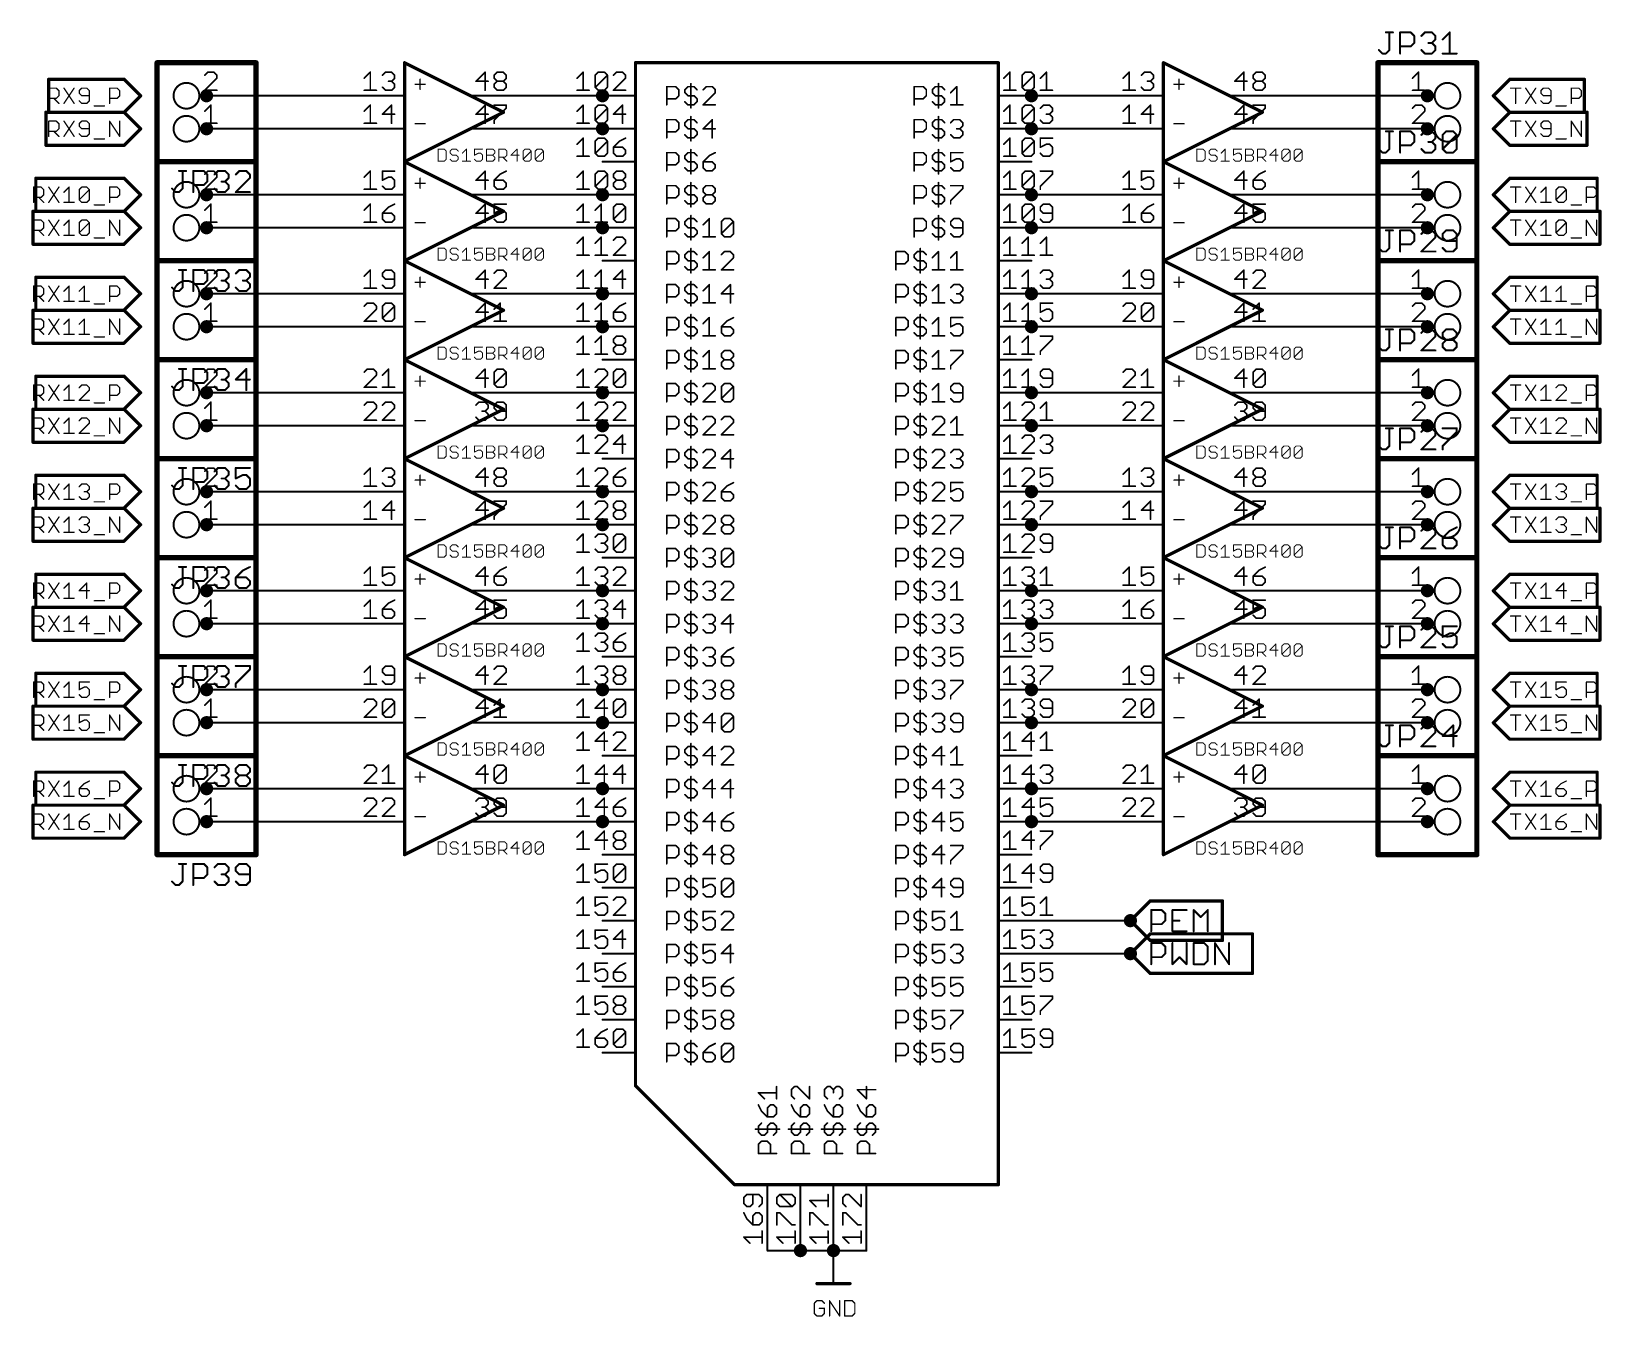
# Model space of a CAD drawing. Extents: x -72 to 265, y -97 to 216.
# Drawn here: x -71.9 to 49, y -96.5 to 2.4 of the extents above; entities that cross this region are included whole.
import ezdxf

# ---------------------------------------------------------------- set-up
doc = ezdxf.new("R2010")
doc.units = 0
for name, color, linetype in [('91', 94, 'CONTINUOUS'), ('94', 14, 'CONTINUOUS'), ('95', 251, 'CONTINUOUS'), ('96', 251, 'CONTINUOUS')]:
    doc.layers.add(name, color=color, linetype=linetype)

msp = doc.modelspace()

# ---------------------------------------------------------------- linework, layer by layer
at = {"layer": '91'}
for points, const_width in [([(-58.42, -2.794, 1), (-58.42, -2.286, 1), (-58.42, -2.794)], 0.508), ([(-27.94, -2.794, 1), (-27.94, -2.286, 1), (-27.94, -2.794)], 0.508), ([(5.08, -2.794, 1), (5.08, -2.286, 1), (5.08, -2.794)], 0.508), ([(35.56, -2.794, 1), (35.56, -2.286, 1), (35.56, -2.794)], 0.508), ([(-58.42, -2.5019, 1), (-58.42, -2.5781)], 0.0762), ([(-45.72, -2.5781, 1), (-45.72, -2.5019)], 0.0762), ([(-35.56, -2.5019, 1), (-35.56, -2.5781)], 0.0762), ([(-27.94, -2.5781, 1), (-27.94, -2.5019)], 0.0762), ([(5.08, -2.5019, 1), (5.08, -2.5781)], 0.0762), ([(12.7, -2.5781, 1), (12.7, -2.5019)], 0.0762), ([(22.86, -2.5019, 1), (22.86, -2.5781)], 0.0762), ([(35.56, -2.5781, 1), (35.56, -2.5019)], 0.0762), ([(-58.42, -5.334, 1), (-58.42, -4.826, 1), (-58.42, -5.334)], 0.508), ([(-27.94, -5.334, 1), (-27.94, -4.826, 1), (-27.94, -5.334)], 0.508), ([(5.08, -5.334, 1), (5.08, -4.826, 1), (5.08, -5.334)], 0.508), ([(35.56, -5.334, 1), (35.56, -4.826, 1), (35.56, -5.334)], 0.508), ([(-58.42, -5.0419, 1), (-58.42, -5.1181)], 0.0762), ([(-45.72, -5.1181, 1), (-45.72, -5.0419)], 0.0762), ([(-35.56, -5.0419, 1), (-35.56, -5.1181)], 0.0762), ([(-27.94, -5.1181, 1), (-27.94, -5.0419)], 0.0762), ([(5.08, -5.0419, 1), (5.08, -5.1181)], 0.0762), ([(12.7, -5.1181, 1), (12.7, -5.0419)], 0.0762), ([(22.86, -5.0419, 1), (22.86, -5.1181)], 0.0762), ([(35.56, -5.1181, 1), (35.56, -5.0419)], 0.0762), ([(-58.42, -10.414, 1), (-58.42, -9.906, 1), (-58.42, -10.414)], 0.508), ([(-27.94, -10.414, 1), (-27.94, -9.906, 1), (-27.94, -10.414)], 0.508), ([(5.08, -10.414, 1), (5.08, -9.906, 1), (5.08, -10.414)], 0.508), ([(35.56, -10.414, 1), (35.56, -9.906, 1), (35.56, -10.414)], 0.508), ([(-58.42, -10.1219, 1), (-58.42, -10.1981)], 0.0762), ([(-45.72, -10.1981, 1), (-45.72, -10.1219)], 0.0762), ([(-35.56, -10.1219, 1), (-35.56, -10.1981)], 0.0762), ([(-27.94, -10.1981, 1), (-27.94, -10.1219)], 0.0762), ([(5.08, -10.1219, 1), (5.08, -10.1981)], 0.0762), ([(12.7, -10.1981, 1), (12.7, -10.1219)], 0.0762), ([(22.86, -10.1219, 1), (22.86, -10.1981)], 0.0762), ([(35.56, -10.1981, 1), (35.56, -10.1219)], 0.0762), ([(-58.42, -12.954, 1), (-58.42, -12.446, 1), (-58.42, -12.954)], 0.508), ([(-58.42, -12.6619, 1), (-58.42, -12.7381)], 0.0762), ([(-45.72, -12.7381, 1), (-45.72, -12.6619)], 0.0762), ([(-35.56, -12.6619, 1), (-35.56, -12.7381)], 0.0762), ([(-27.94, -12.954, 1), (-27.94, -12.446, 1), (-27.94, -12.954)], 0.508), ([(-27.94, -12.7381, 1), (-27.94, -12.6619)], 0.0762), ([(5.08, -12.954, 1), (5.08, -12.446, 1), (5.08, -12.954)], 0.508), ([(5.08, -12.6619, 1), (5.08, -12.7381)], 0.0762), ([(12.7, -12.7381, 1), (12.7, -12.6619)], 0.0762), ([(22.86, -12.6619, 1), (22.86, -12.7381)], 0.0762), ([(35.56, -12.954, 1), (35.56, -12.446, 1), (35.56, -12.954)], 0.508), ([(35.56, -12.7381, 1), (35.56, -12.6619)], 0.0762), ([(-58.42, -18.034, 1), (-58.42, -17.526, 1), (-58.42, -18.034)], 0.508), ([(-58.42, -17.7419, 1), (-58.42, -17.8181)], 0.0762), ([(-45.72, -17.8181, 1), (-45.72, -17.7419)], 0.0762), ([(-35.56, -17.7419, 1), (-35.56, -17.8181)], 0.0762), ([(-27.94, -18.034, 1), (-27.94, -17.526, 1), (-27.94, -18.034)], 0.508), ([(-27.94, -17.8181, 1), (-27.94, -17.7419)], 0.0762), ([(5.08, -18.034, 1), (5.08, -17.526, 1), (5.08, -18.034)], 0.508), ([(5.08, -17.7419, 1), (5.08, -17.8181)], 0.0762), ([(12.7, -17.8181, 1), (12.7, -17.7419)], 0.0762), ([(22.86, -17.7419, 1), (22.86, -17.8181)], 0.0762), ([(35.56, -18.034, 1), (35.56, -17.526, 1), (35.56, -18.034)], 0.508), ([(35.56, -17.8181, 1), (35.56, -17.7419)], 0.0762), ([(-58.42, -20.574, 1), (-58.42, -20.066, 1), (-58.42, -20.574)], 0.508), ([(-58.42, -20.2819, 1), (-58.42, -20.3581)], 0.0762), ([(-45.72, -20.3581, 1), (-45.72, -20.2819)], 0.0762), ([(-35.56, -20.2819, 1), (-35.56, -20.3581)], 0.0762), ([(-27.94, -20.574, 1), (-27.94, -20.066, 1), (-27.94, -20.574)], 0.508), ([(-27.94, -20.3581, 1), (-27.94, -20.2819)], 0.0762), ([(5.08, -20.574, 1), (5.08, -20.066, 1), (5.08, -20.574)], 0.508), ([(5.08, -20.2819, 1), (5.08, -20.3581)], 0.0762), ([(12.7, -20.3581, 1), (12.7, -20.2819)], 0.0762), ([(22.86, -20.2819, 1), (22.86, -20.3581)], 0.0762), ([(35.56, -20.574, 1), (35.56, -20.066, 1), (35.56, -20.574)], 0.508), ([(35.56, -20.3581, 1), (35.56, -20.2819)], 0.0762), ([(-58.42, -25.654, 1), (-58.42, -25.146, 1), (-58.42, -25.654)], 0.508), ([(-58.42, -25.3619, 1), (-58.42, -25.4381)], 0.0762), ([(-45.72, -25.4381, 1), (-45.72, -25.3619)], 0.0762), ([(-35.56, -25.3619, 1), (-35.56, -25.4381)], 0.0762), ([(-27.94, -25.654, 1), (-27.94, -25.146, 1), (-27.94, -25.654)], 0.508), ([(-27.94, -25.4381, 1), (-27.94, -25.3619)], 0.0762), ([(5.08, -25.654, 1), (5.08, -25.146, 1), (5.08, -25.654)], 0.508), ([(5.08, -25.3619, 1), (5.08, -25.4381)], 0.0762), ([(12.7, -25.4381, 1), (12.7, -25.3619)], 0.0762), ([(22.86, -25.3619, 1), (22.86, -25.4381)], 0.0762), ([(35.56, -25.654, 1), (35.56, -25.146, 1), (35.56, -25.654)], 0.508), ([(35.56, -25.4381, 1), (35.56, -25.3619)], 0.0762), ([(-58.42, -28.194, 1), (-58.42, -27.686, 1), (-58.42, -28.194)], 0.508), ([(-27.94, -28.194, 1), (-27.94, -27.686, 1), (-27.94, -28.194)], 0.508), ([(5.08, -28.194, 1), (5.08, -27.686, 1), (5.08, -28.194)], 0.508), ([(35.56, -28.194, 1), (35.56, -27.686, 1), (35.56, -28.194)], 0.508), ([(-58.42, -27.9019, 1), (-58.42, -27.9781)], 0.0762), ([(-45.72, -27.9781, 1), (-45.72, -27.9019)], 0.0762), ([(-35.56, -27.9019, 1), (-35.56, -27.9781)], 0.0762), ([(-27.94, -27.9781, 1), (-27.94, -27.9019)], 0.0762), ([(5.08, -27.9019, 1), (5.08, -27.9781)], 0.0762), ([(12.7, -27.9781, 1), (12.7, -27.9019)], 0.0762), ([(22.86, -27.9019, 1), (22.86, -27.9781)], 0.0762), ([(35.56, -27.9781, 1), (35.56, -27.9019)], 0.0762), ([(-58.42, -33.274, 1), (-58.42, -32.766, 1), (-58.42, -33.274)], 0.508), ([(-27.94, -33.274, 1), (-27.94, -32.766, 1), (-27.94, -33.274)], 0.508), ([(5.08, -33.274, 1), (5.08, -32.766, 1), (5.08, -33.274)], 0.508), ([(35.56, -33.274, 1), (35.56, -32.766, 1), (35.56, -33.274)], 0.508), ([(-58.42, -32.9819, 1), (-58.42, -33.0581)], 0.0762), ([(-45.72, -33.0581, 1), (-45.72, -32.9819)], 0.0762), ([(-35.56, -32.9819, 1), (-35.56, -33.0581)], 0.0762), ([(-27.94, -33.0581, 1), (-27.94, -32.9819)], 0.0762), ([(5.08, -32.9819, 1), (5.08, -33.0581)], 0.0762), ([(12.7, -33.0581, 1), (12.7, -32.9819)], 0.0762), ([(22.86, -32.9819, 1), (22.86, -33.0581)], 0.0762), ([(35.56, -33.0581, 1), (35.56, -32.9819)], 0.0762), ([(-58.42, -35.814, 1), (-58.42, -35.306, 1), (-58.42, -35.814)], 0.508), ([(-27.94, -35.814, 1), (-27.94, -35.306, 1), (-27.94, -35.814)], 0.508), ([(5.08, -35.814, 1), (5.08, -35.306, 1), (5.08, -35.814)], 0.508), ([(35.56, -35.814, 1), (35.56, -35.306, 1), (35.56, -35.814)], 0.508), ([(-58.42, -35.5219, 1), (-58.42, -35.5981)], 0.0762), ([(-45.72, -35.5981, 1), (-45.72, -35.5219)], 0.0762), ([(-35.56, -35.5219, 1), (-35.56, -35.5981)], 0.0762), ([(-27.94, -35.5981, 1), (-27.94, -35.5219)], 0.0762), ([(5.08, -35.5219, 1), (5.08, -35.5981)], 0.0762), ([(12.7, -35.5981, 1), (12.7, -35.5219)], 0.0762), ([(22.86, -35.5219, 1), (22.86, -35.5981)], 0.0762), ([(35.56, -35.5981, 1), (35.56, -35.5219)], 0.0762), ([(-58.42, -40.894, 1), (-58.42, -40.386, 1), (-58.42, -40.894)], 0.508), ([(-58.42, -40.6019, 1), (-58.42, -40.6781)], 0.0762), ([(-45.72, -40.6781, 1), (-45.72, -40.6019)], 0.0762), ([(-35.56, -40.6019, 1), (-35.56, -40.6781)], 0.0762), ([(-27.94, -40.894, 1), (-27.94, -40.386, 1), (-27.94, -40.894)], 0.508), ([(-27.94, -40.6781, 1), (-27.94, -40.6019)], 0.0762), ([(5.08, -40.894, 1), (5.08, -40.386, 1), (5.08, -40.894)], 0.508), ([(5.08, -40.6019, 1), (5.08, -40.6781)], 0.0762), ([(12.7, -40.6781, 1), (12.7, -40.6019)], 0.0762), ([(22.86, -40.6019, 1), (22.86, -40.6781)], 0.0762), ([(35.56, -40.894, 1), (35.56, -40.386, 1), (35.56, -40.894)], 0.508), ([(35.56, -40.6781, 1), (35.56, -40.6019)], 0.0762), ([(-58.42, -43.434, 1), (-58.42, -42.926, 1), (-58.42, -43.434)], 0.508), ([(-58.42, -43.1419, 1), (-58.42, -43.2181)], 0.0762), ([(-45.72, -43.2181, 1), (-45.72, -43.1419)], 0.0762), ([(-35.56, -43.1419, 1), (-35.56, -43.2181)], 0.0762), ([(-27.94, -43.434, 1), (-27.94, -42.926, 1), (-27.94, -43.434)], 0.508), ([(-27.94, -43.2181, 1), (-27.94, -43.1419)], 0.0762), ([(5.08, -43.434, 1), (5.08, -42.926, 1), (5.08, -43.434)], 0.508), ([(5.08, -43.1419, 1), (5.08, -43.2181)], 0.0762), ([(12.7, -43.2181, 1), (12.7, -43.1419)], 0.0762), ([(22.86, -43.1419, 1), (22.86, -43.2181)], 0.0762), ([(35.56, -43.434, 1), (35.56, -42.926, 1), (35.56, -43.434)], 0.508), ([(35.56, -43.2181, 1), (35.56, -43.1419)], 0.0762), ([(-58.42, -48.514, 1), (-58.42, -48.006, 1), (-58.42, -48.514)], 0.508), ([(-58.42, -48.2219, 1), (-58.42, -48.2981)], 0.0762), ([(-45.72, -48.2981, 1), (-45.72, -48.2219)], 0.0762), ([(-35.56, -48.2219, 1), (-35.56, -48.2981)], 0.0762), ([(-27.94, -48.514, 1), (-27.94, -48.006, 1), (-27.94, -48.514)], 0.508), ([(-27.94, -48.2981, 1), (-27.94, -48.2219)], 0.0762), ([(5.08, -48.514, 1), (5.08, -48.006, 1), (5.08, -48.514)], 0.508), ([(5.08, -48.2219, 1), (5.08, -48.2981)], 0.0762), ([(12.7, -48.2981, 1), (12.7, -48.2219)], 0.0762), ([(22.86, -48.2219, 1), (22.86, -48.2981)], 0.0762), ([(35.56, -48.514, 1), (35.56, -48.006, 1), (35.56, -48.514)], 0.508), ([(35.56, -48.2981, 1), (35.56, -48.2219)], 0.0762), ([(-58.42, -51.054, 1), (-58.42, -50.546, 1), (-58.42, -51.054)], 0.508), ([(-58.42, -50.7619, 1), (-58.42, -50.8381)], 0.0762), ([(-45.72, -50.8381, 1), (-45.72, -50.7619)], 0.0762), ([(-35.56, -50.7619, 1), (-35.56, -50.8381)], 0.0762), ([(-27.94, -51.054, 1), (-27.94, -50.546, 1), (-27.94, -51.054)], 0.508), ([(-27.94, -50.8381, 1), (-27.94, -50.7619)], 0.0762), ([(5.08, -51.054, 1), (5.08, -50.546, 1), (5.08, -51.054)], 0.508), ([(5.08, -50.7619, 1), (5.08, -50.8381)], 0.0762), ([(12.7, -50.8381, 1), (12.7, -50.7619)], 0.0762), ([(22.86, -50.7619, 1), (22.86, -50.8381)], 0.0762), ([(35.56, -51.054, 1), (35.56, -50.546, 1), (35.56, -51.054)], 0.508), ([(35.56, -50.8381, 1), (35.56, -50.7619)], 0.0762), ([(-58.42, -56.134, 1), (-58.42, -55.626, 1), (-58.42, -56.134)], 0.508), ([(-27.94, -56.134, 1), (-27.94, -55.626, 1), (-27.94, -56.134)], 0.508), ([(5.08, -56.134, 1), (5.08, -55.626, 1), (5.08, -56.134)], 0.508), ([(35.56, -56.134, 1), (35.56, -55.626, 1), (35.56, -56.134)], 0.508), ([(-58.42, -55.8419, 1), (-58.42, -55.9181)], 0.0762), ([(-45.72, -55.9181, 1), (-45.72, -55.8419)], 0.0762), ([(-35.56, -55.8419, 1), (-35.56, -55.9181)], 0.0762), ([(-27.94, -55.9181, 1), (-27.94, -55.8419)], 0.0762), ([(5.08, -55.8419, 1), (5.08, -55.9181)], 0.0762), ([(12.7, -55.9181, 1), (12.7, -55.8419)], 0.0762), ([(22.86, -55.8419, 1), (22.86, -55.9181)], 0.0762), ([(35.56, -55.9181, 1), (35.56, -55.8419)], 0.0762), ([(-58.42, -58.674, 1), (-58.42, -58.166, 1), (-58.42, -58.674)], 0.508), ([(-27.94, -58.674, 1), (-27.94, -58.166, 1), (-27.94, -58.674)], 0.508), ([(5.08, -58.674, 1), (5.08, -58.166, 1), (5.08, -58.674)], 0.508), ([(35.56, -58.674, 1), (35.56, -58.166, 1), (35.56, -58.674)], 0.508), ([(-58.42, -58.3819, 1), (-58.42, -58.4581)], 0.0762), ([(-45.72, -58.4581, 1), (-45.72, -58.3819)], 0.0762), ([(-35.56, -58.3819, 1), (-35.56, -58.4581)], 0.0762), ([(-27.94, -58.4581, 1), (-27.94, -58.3819)], 0.0762), ([(5.08, -58.3819, 1), (5.08, -58.4581)], 0.0762), ([(12.7, -58.4581, 1), (12.7, -58.3819)], 0.0762), ([(22.86, -58.3819, 1), (22.86, -58.4581)], 0.0762), ([(35.56, -58.4581, 1), (35.56, -58.3819)], 0.0762), ([(5.08, -66.0019, 1), (5.08, -66.0781)], 0.0762), ([(12.7, -66.294, 1), (12.7, -65.786, 1), (12.7, -66.294)], 0.508), ([(12.7, -66.0781, 1), (12.7, -66.0019)], 0.0762), ([(5.08, -68.5419, 1), (5.08, -68.6181)], 0.0762), ([(12.7, -68.834, 1), (12.7, -68.326, 1), (12.7, -68.834)], 0.508), ([(12.7, -68.6181, 1), (12.7, -68.5419)], 0.0762), ([(-15.2019, -88.9, 1), (-15.2781, -88.9)], 0.0762), ([(-12.6619, -88.9, 1), (-12.7381, -88.9)], 0.0762), ([(-10.1219, -88.9, 1), (-10.1981, -88.9)], 0.0762), ([(-7.5819, -88.9, 1), (-7.6581, -88.9)], 0.0762), ([(-15.24, -91.4019, 1), (-15.24, -91.4781)], 0.0762), ([(-15.2781, -91.44, 1), (-15.2019, -91.44)], 0.0762), ([(-12.7, -91.694, 1), (-12.7, -91.186, 1), (-12.7, -91.694)], 0.508), ([(-12.7, -91.4019, 1), (-12.7, -91.4781)], 0.0762), ([(-12.7381, -91.44, 1), (-12.6619, -91.44)], 0.0762), ([(-12.7, -91.4781, 1), (-12.7, -91.4019)], 0.0762), ([(-10.16, -91.694, 1), (-10.16, -91.186, 1), (-10.16, -91.694)], 0.508), ([(-10.16, -91.4019, 1), (-10.16, -91.4781)], 0.0762), ([(-10.1981, -91.44, 1), (-10.1219, -91.44)], 0.0762), ([(-10.16, -91.4781, 1), (-10.16, -91.4019)], 0.0762), ([(-7.6581, -91.44, 1), (-7.5819, -91.44)], 0.0762), ([(-7.62, -91.4781, 1), (-7.62, -91.4019)], 0.0762)]:
    msp.add_lwpolyline(points, format="xyb", dxfattribs=dict(at, const_width=const_width))
at = {"layer": '91', "const_width": 0.1524}
for points in [[(-58.42, -2.54), (-45.72, -2.54)], [(-35.56, -2.54), (-27.94, -2.54)], [(12.7, -2.54), (5.08, -2.54)], [(35.56, -2.54), (22.86, -2.54)], [(-58.42, -5.08), (-45.72, -5.08)], [(-35.56, -5.08), (-27.94, -5.08)], [(12.7, -5.08), (5.08, -5.08)], [(35.56, -5.08), (22.86, -5.08)], [(-58.42, -10.16), (-45.72, -10.16)], [(-35.56, -10.16), (-27.94, -10.16)], [(12.7, -10.16), (5.08, -10.16)], [(35.56, -10.16), (22.86, -10.16)], [(-58.42, -12.7), (-45.72, -12.7)], [(-35.56, -12.7), (-27.94, -12.7)], [(12.7, -12.7), (5.08, -12.7)], [(35.56, -12.7), (22.86, -12.7)], [(-58.42, -17.78), (-45.72, -17.78)], [(-35.56, -17.78), (-27.94, -17.78)], [(12.7, -17.78), (5.08, -17.78)], [(35.56, -17.78), (22.86, -17.78)], [(-58.42, -20.32), (-45.72, -20.32)], [(-35.56, -20.32), (-27.94, -20.32)], [(12.7, -20.32), (5.08, -20.32)], [(35.56, -20.32), (22.86, -20.32)], [(-58.42, -25.4), (-45.72, -25.4)], [(-35.56, -25.4), (-27.94, -25.4)], [(12.7, -25.4), (5.08, -25.4)], [(35.56, -25.4), (22.86, -25.4)], [(-58.42, -27.94), (-45.72, -27.94)], [(-35.56, -27.94), (-27.94, -27.94)], [(12.7, -27.94), (5.08, -27.94)], [(35.56, -27.94), (22.86, -27.94)], [(-58.42, -33.02), (-45.72, -33.02)], [(-35.56, -33.02), (-27.94, -33.02)], [(12.7, -33.02), (5.08, -33.02)], [(35.56, -33.02), (22.86, -33.02)], [(-58.42, -35.56), (-45.72, -35.56)], [(-35.56, -35.56), (-27.94, -35.56)], [(12.7, -35.56), (5.08, -35.56)], [(35.56, -35.56), (22.86, -35.56)], [(-45.72, -40.64), (-58.42, -40.64)], [(-27.94, -40.64), (-35.56, -40.64)], [(12.7, -40.64), (5.08, -40.64)], [(35.56, -40.64), (22.86, -40.64)], [(-45.72, -43.18), (-58.42, -43.18)], [(-27.94, -43.18), (-35.56, -43.18)], [(12.7, -43.18), (5.08, -43.18)], [(35.56, -43.18), (22.86, -43.18)], [(-45.72, -48.26), (-58.42, -48.26)], [(-27.94, -48.26), (-35.56, -48.26)], [(12.7, -48.26), (5.08, -48.26)], [(35.56, -48.26), (22.86, -48.26)], [(-58.42, -50.8), (-45.72, -50.8)], [(-35.56, -50.8), (-27.94, -50.8)], [(12.7, -50.8), (5.08, -50.8)], [(35.56, -50.8), (22.86, -50.8)], [(-58.42, -55.88), (-45.72, -55.88)], [(-35.56, -55.88), (-27.94, -55.88)], [(12.7, -55.88), (5.08, -55.88)], [(35.56, -55.88), (22.86, -55.88)], [(-58.42, -58.42), (-45.72, -58.42)], [(-35.56, -58.42), (-27.94, -58.42)], [(12.7, -58.42), (5.08, -58.42)], [(35.56, -58.42), (22.86, -58.42)], [(5.08, -66.04), (12.7, -66.04)], [(5.08, -68.58), (12.7, -68.58)], [(-15.24, -88.9), (-15.24, -91.44)], [(-12.7, -88.9), (-12.7, -91.44)], [(-10.16, -88.9), (-10.16, -91.44)], [(-7.62, -91.44), (-7.62, -88.9)], [(-15.24, -91.44), (-12.7, -91.44)], [(-12.7, -91.44), (-10.16, -91.44)], [(-10.16, -91.44), (-7.62, -91.44)]]:
    msp.add_lwpolyline(points, dxfattribs=at)
at = {"layer": '94'}
for points, const_width in [([(-54.61, 0), (-62.23, 0)], 0.4064), ([(-62.23, 0), (-62.23, -7.62)], 0.4064), ([(-54.61, -7.62), (-54.61, 0)], 0.4064), ([(-43.18, 0), (-43.18, -7.62)], 0.254), ([(-35.56, -3.81), (-43.18, 0)], 0.254), ([(-25.4, 0), (-25.4, -78.74)], 0.254), ([(2.54, 0), (-25.4, 0)], 0.254), ([(2.54, -86.36), (2.54, 0)], 0.254), ([(15.24, 0), (15.24, -7.62)], 0.254), ([(22.86, -3.81), (15.24, 0)], 0.254), ([(39.37, 0), (31.75, 0)], 0.4064), ([(31.75, 0), (31.75, -7.62)], 0.4064), ([(39.37, -7.62), (39.37, 0)], 0.4064), ([(-58.42, -2.54), (-58.9788, -2.54)], 0.1524), ([(-45.72, -2.54), (-43.18, -2.54)], 0.1524), ([(-35.56, -2.54), (-38.1, -2.54)], 0.1524), ([(-27.94, -2.54), (-25.4, -2.54)], 0.1524), ([(5.08, -2.54), (2.54, -2.54)], 0.1524), ([(12.7, -2.54), (15.24, -2.54)], 0.1524), ([(22.86, -2.54), (20.32, -2.54)], 0.1524), ([(35.56, -2.54), (36.1188, -2.54)], 0.1524), ([(-43.18, -7.62), (-35.56, -3.81)], 0.254), ([(15.24, -7.62), (22.86, -3.81)], 0.254), ([(-58.42, -5.08), (-58.9788, -5.08)], 0.1524), ([(-45.72, -5.08), (-43.18, -5.08)], 0.1524), ([(-35.56, -5.08), (-38.1, -5.08)], 0.1524), ([(-27.94, -5.08), (-25.4, -5.08)], 0.1524), ([(5.08, -5.08), (2.54, -5.08)], 0.1524), ([(12.7, -5.08), (15.24, -5.08)], 0.1524), ([(22.86, -5.08), (20.32, -5.08)], 0.1524), ([(35.56, -5.08), (36.1188, -5.08)], 0.1524), ([(-62.23, -7.62), (-54.61, -7.62)], 0.4064), ([(-54.61, -7.62), (-62.23, -7.62)], 0.4064), ([(-62.23, -7.62), (-62.23, -15.24)], 0.4064), ([(-54.61, -15.24), (-54.61, -7.62)], 0.4064), ([(-43.18, -7.62), (-43.18, -15.24)], 0.254), ([(-35.56, -11.43), (-43.18, -7.62)], 0.254), ([(-27.94, -7.62), (-25.4, -7.62)], 0.1524), ([(5.08, -7.62), (2.54, -7.62)], 0.1524), ([(15.24, -7.62), (15.24, -15.24)], 0.254), ([(22.86, -11.43), (15.24, -7.62)], 0.254), ([(39.37, -7.62), (31.75, -7.62)], 0.4064), ([(31.75, -7.62), (31.75, -15.24)], 0.4064), ([(31.75, -7.62), (39.37, -7.62)], 0.4064), ([(39.37, -15.24), (39.37, -7.62)], 0.4064), ([(-58.42, -10.16), (-58.9788, -10.16)], 0.1524), ([(-45.72, -10.16), (-43.18, -10.16)], 0.1524), ([(-35.56, -10.16), (-38.1, -10.16)], 0.1524), ([(-27.94, -10.16), (-25.4, -10.16)], 0.1524), ([(5.08, -10.16), (2.54, -10.16)], 0.1524), ([(12.7, -10.16), (15.24, -10.16)], 0.1524), ([(22.86, -10.16), (20.32, -10.16)], 0.1524), ([(35.56, -10.16), (36.1188, -10.16)], 0.1524), ([(-43.18, -15.24), (-35.56, -11.43)], 0.254), ([(15.24, -15.24), (22.86, -11.43)], 0.254), ([(-58.42, -12.7), (-58.9788, -12.7)], 0.1524), ([(-45.72, -12.7), (-43.18, -12.7)], 0.1524), ([(-35.56, -12.7), (-38.1, -12.7)], 0.1524), ([(-27.94, -12.7), (-25.4, -12.7)], 0.1524), ([(5.08, -12.7), (2.54, -12.7)], 0.1524), ([(12.7, -12.7), (15.24, -12.7)], 0.1524), ([(22.86, -12.7), (20.32, -12.7)], 0.1524), ([(35.56, -12.7), (36.1188, -12.7)], 0.1524), ([(-62.23, -15.24), (-54.61, -15.24)], 0.4064), ([(-54.61, -15.24), (-62.23, -15.24)], 0.4064), ([(-62.23, -15.24), (-62.23, -22.86)], 0.4064), ([(-54.61, -22.86), (-54.61, -15.24)], 0.4064), ([(-43.18, -15.24), (-43.18, -22.86)], 0.254), ([(-35.56, -19.05), (-43.18, -15.24)], 0.254), ([(-27.94, -15.24), (-25.4, -15.24)], 0.1524), ([(5.08, -15.24), (2.54, -15.24)], 0.1524), ([(15.24, -15.24), (15.24, -22.86)], 0.254), ([(22.86, -19.05), (15.24, -15.24)], 0.254), ([(39.37, -15.24), (31.75, -15.24)], 0.4064), ([(31.75, -15.24), (31.75, -22.86)], 0.4064), ([(31.75, -15.24), (39.37, -15.24)], 0.4064), ([(39.37, -22.86), (39.37, -15.24)], 0.4064), ([(-58.42, -17.78), (-58.9788, -17.78)], 0.1524), ([(-45.72, -17.78), (-43.18, -17.78)], 0.1524), ([(-35.56, -17.78), (-38.1, -17.78)], 0.1524), ([(-27.94, -17.78), (-25.4, -17.78)], 0.1524), ([(5.08, -17.78), (2.54, -17.78)], 0.1524), ([(12.7, -17.78), (15.24, -17.78)], 0.1524), ([(22.86, -17.78), (20.32, -17.78)], 0.1524), ([(35.56, -17.78), (36.1188, -17.78)], 0.1524), ([(-43.18, -22.86), (-35.56, -19.05)], 0.254), ([(15.24, -22.86), (22.86, -19.05)], 0.254), ([(-58.42, -20.32), (-58.9788, -20.32)], 0.1524), ([(-45.72, -20.32), (-43.18, -20.32)], 0.1524), ([(-35.56, -20.32), (-38.1, -20.32)], 0.1524), ([(-27.94, -20.32), (-25.4, -20.32)], 0.1524), ([(5.08, -20.32), (2.54, -20.32)], 0.1524), ([(12.7, -20.32), (15.24, -20.32)], 0.1524), ([(22.86, -20.32), (20.32, -20.32)], 0.1524), ([(35.56, -20.32), (36.1188, -20.32)], 0.1524), ([(-62.23, -22.86), (-54.61, -22.86)], 0.4064), ([(-54.61, -22.86), (-62.23, -22.86)], 0.4064), ([(-62.23, -22.86), (-62.23, -30.48)], 0.4064), ([(-54.61, -30.48), (-54.61, -22.86)], 0.4064), ([(-43.18, -22.86), (-43.18, -30.48)], 0.254), ([(-35.56, -26.67), (-43.18, -22.86)], 0.254), ([(-27.94, -22.86), (-25.4, -22.86)], 0.1524), ([(5.08, -22.86), (2.54, -22.86)], 0.1524), ([(15.24, -22.86), (15.24, -30.48)], 0.254), ([(22.86, -26.67), (15.24, -22.86)], 0.254), ([(39.37, -22.86), (31.75, -22.86)], 0.4064), ([(31.75, -22.86), (31.75, -30.48)], 0.4064), ([(31.75, -22.86), (39.37, -22.86)], 0.4064), ([(39.37, -30.48), (39.37, -22.86)], 0.4064), ([(-58.42, -25.4), (-58.9788, -25.4)], 0.1524), ([(-45.72, -25.4), (-43.18, -25.4)], 0.1524), ([(-35.56, -25.4), (-38.1, -25.4)], 0.1524), ([(-27.94, -25.4), (-25.4, -25.4)], 0.1524), ([(5.08, -25.4), (2.54, -25.4)], 0.1524), ([(12.7, -25.4), (15.24, -25.4)], 0.1524), ([(22.86, -25.4), (20.32, -25.4)], 0.1524), ([(35.56, -25.4), (36.1188, -25.4)], 0.1524), ([(-43.18, -30.48), (-35.56, -26.67)], 0.254), ([(15.24, -30.48), (22.86, -26.67)], 0.254), ([(-58.42, -27.94), (-58.9788, -27.94)], 0.1524), ([(-45.72, -27.94), (-43.18, -27.94)], 0.1524), ([(-35.56, -27.94), (-38.1, -27.94)], 0.1524), ([(-27.94, -27.94), (-25.4, -27.94)], 0.1524), ([(5.08, -27.94), (2.54, -27.94)], 0.1524), ([(12.7, -27.94), (15.24, -27.94)], 0.1524), ([(22.86, -27.94), (20.32, -27.94)], 0.1524), ([(35.56, -27.94), (36.1188, -27.94)], 0.1524), ([(-62.23, -30.48), (-54.61, -30.48)], 0.4064), ([(-54.61, -30.48), (-62.23, -30.48)], 0.4064), ([(-62.23, -30.48), (-62.23, -38.1)], 0.4064), ([(-54.61, -38.1), (-54.61, -30.48)], 0.4064), ([(-43.18, -30.48), (-43.18, -38.1)], 0.254), ([(-35.56, -34.29), (-43.18, -30.48)], 0.254), ([(-27.94, -30.48), (-25.4, -30.48)], 0.1524), ([(5.08, -30.48), (2.54, -30.48)], 0.1524), ([(15.24, -30.48), (15.24, -38.1)], 0.254), ([(22.86, -34.29), (15.24, -30.48)], 0.254), ([(39.37, -30.48), (31.75, -30.48)], 0.4064), ([(31.75, -30.48), (31.75, -38.1)], 0.4064), ([(31.75, -30.48), (39.37, -30.48)], 0.4064), ([(39.37, -38.1), (39.37, -30.48)], 0.4064), ([(-58.42, -33.02), (-58.9788, -33.02)], 0.1524), ([(-45.72, -33.02), (-43.18, -33.02)], 0.1524), ([(-35.56, -33.02), (-38.1, -33.02)], 0.1524), ([(-27.94, -33.02), (-25.4, -33.02)], 0.1524), ([(5.08, -33.02), (2.54, -33.02)], 0.1524), ([(12.7, -33.02), (15.24, -33.02)], 0.1524), ([(22.86, -33.02), (20.32, -33.02)], 0.1524), ([(35.56, -33.02), (36.1188, -33.02)], 0.1524), ([(-43.18, -38.1), (-35.56, -34.29)], 0.254), ([(15.24, -38.1), (22.86, -34.29)], 0.254), ([(-58.42, -35.56), (-58.9788, -35.56)], 0.1524), ([(-45.72, -35.56), (-43.18, -35.56)], 0.1524), ([(-35.56, -35.56), (-38.1, -35.56)], 0.1524), ([(-27.94, -35.56), (-25.4, -35.56)], 0.1524), ([(5.08, -35.56), (2.54, -35.56)], 0.1524), ([(12.7, -35.56), (15.24, -35.56)], 0.1524), ([(22.86, -35.56), (20.32, -35.56)], 0.1524), ([(35.56, -35.56), (36.1188, -35.56)], 0.1524), ([(-62.23, -38.1), (-54.61, -38.1)], 0.4064), ([(-54.61, -38.1), (-62.23, -38.1)], 0.4064), ([(-62.23, -38.1), (-62.23, -45.72)], 0.4064), ([(-54.61, -45.72), (-54.61, -38.1)], 0.4064), ([(-43.18, -38.1), (-43.18, -45.72)], 0.254), ([(-35.56, -41.91), (-43.18, -38.1)], 0.254), ([(-27.94, -38.1), (-25.4, -38.1)], 0.1524), ([(5.08, -38.1), (2.54, -38.1)], 0.1524), ([(15.24, -38.1), (15.24, -45.72)], 0.254), ([(22.86, -41.91), (15.24, -38.1)], 0.254), ([(39.37, -38.1), (31.75, -38.1)], 0.4064), ([(31.75, -38.1), (31.75, -45.72)], 0.4064), ([(31.75, -38.1), (39.37, -38.1)], 0.4064), ([(39.37, -45.72), (39.37, -38.1)], 0.4064), ([(-58.42, -40.64), (-58.9788, -40.64)], 0.1524), ([(-45.72, -40.64), (-43.18, -40.64)], 0.1524), ([(-35.56, -40.64), (-38.1, -40.64)], 0.1524), ([(-27.94, -40.64), (-25.4, -40.64)], 0.1524), ([(5.08, -40.64), (2.54, -40.64)], 0.1524), ([(12.7, -40.64), (15.24, -40.64)], 0.1524), ([(22.86, -40.64), (20.32, -40.64)], 0.1524), ([(35.56, -40.64), (36.1188, -40.64)], 0.1524), ([(-43.18, -45.72), (-35.56, -41.91)], 0.254), ([(15.24, -45.72), (22.86, -41.91)], 0.254), ([(-58.42, -43.18), (-58.9788, -43.18)], 0.1524), ([(-45.72, -43.18), (-43.18, -43.18)], 0.1524), ([(-35.56, -43.18), (-38.1, -43.18)], 0.1524), ([(-27.94, -43.18), (-25.4, -43.18)], 0.1524), ([(5.08, -43.18), (2.54, -43.18)], 0.1524), ([(12.7, -43.18), (15.24, -43.18)], 0.1524), ([(22.86, -43.18), (20.32, -43.18)], 0.1524), ([(35.56, -43.18), (36.1188, -43.18)], 0.1524), ([(-62.23, -45.72), (-54.61, -45.72)], 0.4064), ([(-54.61, -45.72), (-62.23, -45.72)], 0.4064), ([(-62.23, -45.72), (-62.23, -53.34)], 0.4064), ([(-54.61, -53.34), (-54.61, -45.72)], 0.4064), ([(-43.18, -45.72), (-43.18, -53.34)], 0.254), ([(-35.56, -49.53), (-43.18, -45.72)], 0.254), ([(-27.94, -45.72), (-25.4, -45.72)], 0.1524), ([(5.08, -45.72), (2.54, -45.72)], 0.1524), ([(15.24, -45.72), (15.24, -53.34)], 0.254), ([(22.86, -49.53), (15.24, -45.72)], 0.254), ([(39.37, -45.72), (31.75, -45.72)], 0.4064), ([(31.75, -45.72), (31.75, -53.34)], 0.4064), ([(31.75, -45.72), (39.37, -45.72)], 0.4064), ([(39.37, -53.34), (39.37, -45.72)], 0.4064), ([(-58.42, -48.26), (-58.9788, -48.26)], 0.1524), ([(-45.72, -48.26), (-43.18, -48.26)], 0.1524), ([(-35.56, -48.26), (-38.1, -48.26)], 0.1524), ([(-27.94, -48.26), (-25.4, -48.26)], 0.1524), ([(5.08, -48.26), (2.54, -48.26)], 0.1524), ([(12.7, -48.26), (15.24, -48.26)], 0.1524), ([(22.86, -48.26), (20.32, -48.26)], 0.1524), ([(35.56, -48.26), (36.1188, -48.26)], 0.1524), ([(-43.18, -53.34), (-35.56, -49.53)], 0.254), ([(15.24, -53.34), (22.86, -49.53)], 0.254), ([(-58.42, -50.8), (-58.9788, -50.8)], 0.1524), ([(-45.72, -50.8), (-43.18, -50.8)], 0.1524), ([(-35.56, -50.8), (-38.1, -50.8)], 0.1524), ([(-27.94, -50.8), (-25.4, -50.8)], 0.1524), ([(5.08, -50.8), (2.54, -50.8)], 0.1524), ([(12.7, -50.8), (15.24, -50.8)], 0.1524), ([(22.86, -50.8), (20.32, -50.8)], 0.1524), ([(35.56, -50.8), (36.1188, -50.8)], 0.1524), ([(-62.23, -53.34), (-54.61, -53.34)], 0.4064), ([(-54.61, -53.34), (-62.23, -53.34)], 0.4064), ([(-62.23, -53.34), (-62.23, -60.96)], 0.4064), ([(-54.61, -60.96), (-54.61, -53.34)], 0.4064), ([(39.37, -53.34), (31.75, -53.34)], 0.4064), ([(31.75, -53.34), (31.75, -60.96)], 0.4064), ([(31.75, -53.34), (39.37, -53.34)], 0.4064), ([(39.37, -60.96), (39.37, -53.34)], 0.4064), ([(-43.18, -53.34), (-43.18, -60.96)], 0.254), ([(-35.56, -57.15), (-43.18, -53.34)], 0.254), ([(-27.94, -53.34), (-25.4, -53.34)], 0.1524), ([(5.08, -53.34), (2.54, -53.34)], 0.1524), ([(15.24, -53.34), (15.24, -60.96)], 0.254), ([(22.86, -57.15), (15.24, -53.34)], 0.254), ([(-58.42, -55.88), (-58.9788, -55.88)], 0.1524), ([(-45.72, -55.88), (-43.18, -55.88)], 0.1524), ([(-35.56, -55.88), (-38.1, -55.88)], 0.1524), ([(-27.94, -55.88), (-25.4, -55.88)], 0.1524), ([(5.08, -55.88), (2.54, -55.88)], 0.1524), ([(12.7, -55.88), (15.24, -55.88)], 0.1524), ([(22.86, -55.88), (20.32, -55.88)], 0.1524), ([(35.56, -55.88), (36.1188, -55.88)], 0.1524), ([(-43.18, -60.96), (-35.56, -57.15)], 0.254), ([(15.24, -60.96), (22.86, -57.15)], 0.254), ([(-58.42, -58.42), (-58.9788, -58.42)], 0.1524), ([(-45.72, -58.42), (-43.18, -58.42)], 0.1524), ([(-35.56, -58.42), (-38.1, -58.42)], 0.1524), ([(-27.94, -58.42), (-25.4, -58.42)], 0.1524), ([(5.08, -58.42), (2.54, -58.42)], 0.1524), ([(12.7, -58.42), (15.24, -58.42)], 0.1524), ([(22.86, -58.42), (20.32, -58.42)], 0.1524), ([(35.56, -58.42), (36.1188, -58.42)], 0.1524), ([(-62.23, -60.96), (-54.61, -60.96)], 0.4064), ([(-27.94, -60.96), (-25.4, -60.96)], 0.1524), ([(5.08, -60.96), (2.54, -60.96)], 0.1524), ([(31.75, -60.96), (39.37, -60.96)], 0.4064), ([(-27.94, -63.5), (-25.4, -63.5)], 0.1524), ([(5.08, -63.5), (2.54, -63.5)], 0.1524), ([(-27.94, -66.04), (-25.4, -66.04)], 0.1524), ([(5.08, -66.04), (2.54, -66.04)], 0.1524), ([(-27.94, -68.58), (-25.4, -68.58)], 0.1524), ([(5.08, -68.58), (2.54, -68.58)], 0.1524), ([(-27.94, -71.12), (-25.4, -71.12)], 0.1524), ([(5.08, -71.12), (2.54, -71.12)], 0.1524), ([(-27.94, -73.66), (-25.4, -73.66)], 0.1524), ([(5.08, -73.66), (2.54, -73.66)], 0.1524), ([(-27.94, -76.2), (-25.4, -76.2)], 0.1524), ([(5.08, -76.2), (2.54, -76.2)], 0.1524), ([(-25.4, -78.74), (-17.78, -86.36)], 0.254), ([(-17.78, -86.36), (2.54, -86.36)], 0.254), ([(-15.24, -88.9), (-15.24, -86.36)], 0.1524), ([(-12.7, -88.9), (-12.7, -86.36)], 0.1524), ([(-10.16, -88.9), (-10.16, -86.36)], 0.1524), ([(-7.62, -88.9), (-7.62, -86.36)], 0.1524), ([(-10.16, -91.44), (-10.16, -93.98)], 0.1524), ([(-11.43, -93.98), (-8.89, -93.98)], 0.254)]:
    msp.add_lwpolyline(points, dxfattribs=dict(at, const_width=const_width))
for points, const_width in [([(-62.23, 0.1016, 1), (-62.23, -0.1016)], 0.2032), ([(-62.1284, 0, 1), (-62.3316, 0)], 0.2032), ([(-54.5084, 0, 1), (-54.7116, 0)], 0.2032), ([(-54.61, -0.1016, 1), (-54.61, 0.1016)], 0.2032), ([(-43.1165, 0, 1), (-43.2435, 0)], 0.127), ([(-43.1516, 0.0568, 1), (-43.2084, -0.0568)], 0.127), ([(-25.3365, 0, 1), (-25.4635, 0)], 0.127), ([(-25.4, 0.0635, 1), (-25.4, -0.0635)], 0.127), ([(2.6035, 0, 1), (2.4765, 0)], 0.127), ([(2.54, -0.0635, 1), (2.54, 0.0635)], 0.127), ([(15.3035, 0, 1), (15.1765, 0)], 0.127), ([(15.2684, 0.0568, 1), (15.2116, -0.0568)], 0.127), ([(31.75, 0.1016, 1), (31.75, -0.1016)], 0.2032), ([(31.8516, 0, 1), (31.6484, 0)], 0.2032), ([(39.4716, 0, 1), (39.2684, 0)], 0.2032), ([(39.37, -0.1016, 1), (39.37, 0.1016)], 0.2032), ([(-59.9694, -3.5306, 1), (-59.9694, -1.5494, 1), (-59.9694, -3.5306)], 0.1524), ([(37.1094, -3.5306, 1), (37.1094, -1.5494, 1), (37.1094, -3.5306)], 0.1524), ([(-58.9788, -2.5019, 1), (-58.9788, -2.5781)], 0.0762), ([(-58.42, -2.5781, 1), (-58.42, -2.5019)], 0.0762), ([(-45.72, -2.5019, 1), (-45.72, -2.5781)], 0.0762), ([(-43.18, -2.5781, 1), (-43.18, -2.5019)], 0.0762), ([(-38.1, -2.5019, 1), (-38.1, -2.5781)], 0.0762), ([(-35.56, -2.5781, 1), (-35.56, -2.5019)], 0.0762), ([(-27.94, -2.5019, 1), (-27.94, -2.5781)], 0.0762), ([(-25.4, -2.5781, 1), (-25.4, -2.5019)], 0.0762), ([(2.54, -2.5019, 1), (2.54, -2.5781)], 0.0762), ([(5.08, -2.5781, 1), (5.08, -2.5019)], 0.0762), ([(12.7, -2.5019, 1), (12.7, -2.5781)], 0.0762), ([(15.24, -2.5781, 1), (15.24, -2.5019)], 0.0762), ([(20.32, -2.5019, 1), (20.32, -2.5781)], 0.0762), ([(22.86, -2.5781, 1), (22.86, -2.5019)], 0.0762), ([(35.56, -2.5019, 1), (35.56, -2.5781)], 0.0762), ([(36.1188, -2.5781, 1), (36.1188, -2.5019)], 0.0762), ([(-59.9694, -6.0706, 1), (-59.9694, -4.0894, 1), (-59.9694, -6.0706)], 0.1524), ([(-35.5316, -3.8668, 1), (-35.5884, -3.7532)], 0.127), ([(-35.5884, -3.8668, 1), (-35.5316, -3.7532)], 0.127), ([(22.8884, -3.8668, 1), (22.8316, -3.7532)], 0.127), ([(22.8316, -3.8668, 1), (22.8884, -3.7532)], 0.127), ([(37.1094, -6.0706, 1), (37.1094, -4.0894, 1), (37.1094, -6.0706)], 0.1524), ([(-58.9788, -5.0419, 1), (-58.9788, -5.1181)], 0.0762), ([(-58.42, -5.1181, 1), (-58.42, -5.0419)], 0.0762), ([(-45.72, -5.0419, 1), (-45.72, -5.1181)], 0.0762), ([(-43.18, -5.1181, 1), (-43.18, -5.0419)], 0.0762), ([(-38.1, -5.0419, 1), (-38.1, -5.1181)], 0.0762), ([(-35.56, -5.1181, 1), (-35.56, -5.0419)], 0.0762), ([(-27.94, -5.0419, 1), (-27.94, -5.1181)], 0.0762), ([(-25.4, -5.1181, 1), (-25.4, -5.0419)], 0.0762), ([(2.54, -5.0419, 1), (2.54, -5.1181)], 0.0762), ([(5.08, -5.1181, 1), (5.08, -5.0419)], 0.0762), ([(12.7, -5.0419, 1), (12.7, -5.1181)], 0.0762), ([(15.24, -5.1181, 1), (15.24, -5.0419)], 0.0762), ([(20.32, -5.0419, 1), (20.32, -5.1181)], 0.0762), ([(22.86, -5.1181, 1), (22.86, -5.0419)], 0.0762), ([(35.56, -5.0419, 1), (35.56, -5.1181)], 0.0762), ([(36.1188, -5.1181, 1), (36.1188, -5.0419)], 0.0762), ([(-62.23, -7.5184, 1), (-62.23, -7.7216)], 0.2032), ([(-62.23, -7.5184, 1), (-62.23, -7.7216)], 0.2032), ([(-62.1284, -7.62, 1), (-62.3316, -7.62)], 0.2032), ([(-62.3316, -7.62, 1), (-62.1284, -7.62)], 0.2032), ([(-54.5084, -7.62, 1), (-54.7116, -7.62)], 0.2032), ([(-54.7116, -7.62, 1), (-54.5084, -7.62)], 0.2032), ([(-54.61, -7.7216, 1), (-54.61, -7.5184)], 0.2032), ([(-54.61, -7.7216, 1), (-54.61, -7.5184)], 0.2032), ([(-43.1165, -7.62, 1), (-43.2435, -7.62)], 0.127), ([(-43.1516, -7.5632, 1), (-43.2084, -7.6768)], 0.127), ([(-43.2084, -7.5632, 1), (-43.1516, -7.6768)], 0.127), ([(-43.2435, -7.62, 1), (-43.1165, -7.62)], 0.127), ([(-27.94, -7.5819, 1), (-27.94, -7.6581)], 0.0762), ([(-25.4, -7.6581, 1), (-25.4, -7.5819)], 0.0762), ([(2.54, -7.5819, 1), (2.54, -7.6581)], 0.0762), ([(5.08, -7.6581, 1), (5.08, -7.5819)], 0.0762), ([(15.3035, -7.62, 1), (15.1765, -7.62)], 0.127), ([(15.2684, -7.5632, 1), (15.2116, -7.6768)], 0.127), ([(15.2116, -7.5632, 1), (15.2684, -7.6768)], 0.127), ([(15.1765, -7.62, 1), (15.3035, -7.62)], 0.127), ([(31.75, -7.5184, 1), (31.75, -7.7216)], 0.2032), ([(31.8516, -7.62, 1), (31.6484, -7.62)], 0.2032), ([(31.75, -7.5184, 1), (31.75, -7.7216)], 0.2032), ([(31.6484, -7.62, 1), (31.8516, -7.62)], 0.2032), ([(39.4716, -7.62, 1), (39.2684, -7.62)], 0.2032), ([(39.2684, -7.62, 1), (39.4716, -7.62)], 0.2032), ([(39.37, -7.7216, 1), (39.37, -7.5184)], 0.2032), ([(39.37, -7.7216, 1), (39.37, -7.5184)], 0.2032), ([(-59.9694, -11.1506, 1), (-59.9694, -9.1694, 1), (-59.9694, -11.1506)], 0.1524), ([(37.1094, -11.1506, 1), (37.1094, -9.1694, 1), (37.1094, -11.1506)], 0.1524), ([(-58.9788, -10.1219, 1), (-58.9788, -10.1981)], 0.0762), ([(-58.42, -10.1981, 1), (-58.42, -10.1219)], 0.0762), ([(-45.72, -10.1219, 1), (-45.72, -10.1981)], 0.0762), ([(-43.18, -10.1981, 1), (-43.18, -10.1219)], 0.0762), ([(-38.1, -10.1219, 1), (-38.1, -10.1981)], 0.0762), ([(-35.56, -10.1981, 1), (-35.56, -10.1219)], 0.0762), ([(-27.94, -10.1219, 1), (-27.94, -10.1981)], 0.0762), ([(-25.4, -10.1981, 1), (-25.4, -10.1219)], 0.0762), ([(2.54, -10.1219, 1), (2.54, -10.1981)], 0.0762), ([(5.08, -10.1981, 1), (5.08, -10.1219)], 0.0762), ([(12.7, -10.1219, 1), (12.7, -10.1981)], 0.0762), ([(15.24, -10.1981, 1), (15.24, -10.1219)], 0.0762), ([(20.32, -10.1219, 1), (20.32, -10.1981)], 0.0762), ([(22.86, -10.1981, 1), (22.86, -10.1219)], 0.0762), ([(35.56, -10.1219, 1), (35.56, -10.1981)], 0.0762), ([(36.1188, -10.1981, 1), (36.1188, -10.1219)], 0.0762), ([(-59.9694, -13.6906, 1), (-59.9694, -11.7094, 1), (-59.9694, -13.6906)], 0.1524), ([(-35.5316, -11.4868, 1), (-35.5884, -11.3732)], 0.127), ([(-35.5884, -11.4868, 1), (-35.5316, -11.3732)], 0.127), ([(22.8884, -11.4868, 1), (22.8316, -11.3732)], 0.127), ([(22.8316, -11.4868, 1), (22.8884, -11.3732)], 0.127), ([(37.1094, -13.6906, 1), (37.1094, -11.7094, 1), (37.1094, -13.6906)], 0.1524), ([(-58.9788, -12.6619, 1), (-58.9788, -12.7381)], 0.0762), ([(-58.42, -12.7381, 1), (-58.42, -12.6619)], 0.0762), ([(-45.72, -12.6619, 1), (-45.72, -12.7381)], 0.0762), ([(-43.18, -12.7381, 1), (-43.18, -12.6619)], 0.0762), ([(-38.1, -12.6619, 1), (-38.1, -12.7381)], 0.0762), ([(-35.56, -12.7381, 1), (-35.56, -12.6619)], 0.0762), ([(-27.94, -12.6619, 1), (-27.94, -12.7381)], 0.0762), ([(-25.4, -12.7381, 1), (-25.4, -12.6619)], 0.0762), ([(2.54, -12.6619, 1), (2.54, -12.7381)], 0.0762), ([(5.08, -12.7381, 1), (5.08, -12.6619)], 0.0762), ([(12.7, -12.6619, 1), (12.7, -12.7381)], 0.0762), ([(15.24, -12.7381, 1), (15.24, -12.6619)], 0.0762), ([(20.32, -12.6619, 1), (20.32, -12.7381)], 0.0762), ([(22.86, -12.7381, 1), (22.86, -12.6619)], 0.0762), ([(35.56, -12.6619, 1), (35.56, -12.7381)], 0.0762), ([(36.1188, -12.7381, 1), (36.1188, -12.6619)], 0.0762), ([(-62.23, -15.1384, 1), (-62.23, -15.3416)], 0.2032), ([(-62.23, -15.1384, 1), (-62.23, -15.3416)], 0.2032), ([(-62.1284, -15.24, 1), (-62.3316, -15.24)], 0.2032), ([(-62.3316, -15.24, 1), (-62.1284, -15.24)], 0.2032), ([(-54.5084, -15.24, 1), (-54.7116, -15.24)], 0.2032), ([(-54.7116, -15.24, 1), (-54.5084, -15.24)], 0.2032), ([(-54.61, -15.3416, 1), (-54.61, -15.1384)], 0.2032), ([(-54.61, -15.3416, 1), (-54.61, -15.1384)], 0.2032), ([(-43.1165, -15.24, 1), (-43.2435, -15.24)], 0.127), ([(-43.1516, -15.1832, 1), (-43.2084, -15.2968)], 0.127), ([(-43.2084, -15.1832, 1), (-43.1516, -15.2968)], 0.127), ([(-43.2435, -15.24, 1), (-43.1165, -15.24)], 0.127), ([(-27.94, -15.2019, 1), (-27.94, -15.2781)], 0.0762), ([(-25.4, -15.2781, 1), (-25.4, -15.2019)], 0.0762), ([(2.54, -15.2019, 1), (2.54, -15.2781)], 0.0762), ([(5.08, -15.2781, 1), (5.08, -15.2019)], 0.0762), ([(15.3035, -15.24, 1), (15.1765, -15.24)], 0.127), ([(15.2684, -15.1832, 1), (15.2116, -15.2968)], 0.127), ([(15.2116, -15.1832, 1), (15.2684, -15.2968)], 0.127), ([(15.1765, -15.24, 1), (15.3035, -15.24)], 0.127), ([(31.75, -15.1384, 1), (31.75, -15.3416)], 0.2032), ([(31.8516, -15.24, 1), (31.6484, -15.24)], 0.2032), ([(31.75, -15.1384, 1), (31.75, -15.3416)], 0.2032), ([(31.6484, -15.24, 1), (31.8516, -15.24)], 0.2032), ([(39.4716, -15.24, 1), (39.2684, -15.24)], 0.2032), ([(39.2684, -15.24, 1), (39.4716, -15.24)], 0.2032), ([(39.37, -15.3416, 1), (39.37, -15.1384)], 0.2032), ([(39.37, -15.3416, 1), (39.37, -15.1384)], 0.2032), ([(-59.9694, -18.7706, 1), (-59.9694, -16.7894, 1), (-59.9694, -18.7706)], 0.1524), ([(37.1094, -18.7706, 1), (37.1094, -16.7894, 1), (37.1094, -18.7706)], 0.1524), ([(-58.9788, -17.7419, 1), (-58.9788, -17.8181)], 0.0762), ([(-58.42, -17.8181, 1), (-58.42, -17.7419)], 0.0762), ([(-45.72, -17.7419, 1), (-45.72, -17.8181)], 0.0762), ([(-43.18, -17.8181, 1), (-43.18, -17.7419)], 0.0762), ([(-38.1, -17.7419, 1), (-38.1, -17.8181)], 0.0762), ([(-35.56, -17.8181, 1), (-35.56, -17.7419)], 0.0762), ([(-27.94, -17.7419, 1), (-27.94, -17.8181)], 0.0762), ([(-25.4, -17.8181, 1), (-25.4, -17.7419)], 0.0762), ([(2.54, -17.7419, 1), (2.54, -17.8181)], 0.0762), ([(5.08, -17.8181, 1), (5.08, -17.7419)], 0.0762), ([(12.7, -17.7419, 1), (12.7, -17.8181)], 0.0762), ([(15.24, -17.8181, 1), (15.24, -17.7419)], 0.0762), ([(20.32, -17.7419, 1), (20.32, -17.8181)], 0.0762), ([(22.86, -17.8181, 1), (22.86, -17.7419)], 0.0762), ([(35.56, -17.7419, 1), (35.56, -17.8181)], 0.0762), ([(36.1188, -17.8181, 1), (36.1188, -17.7419)], 0.0762), ([(-59.9694, -21.3106, 1), (-59.9694, -19.3294, 1), (-59.9694, -21.3106)], 0.1524), ([(-35.5316, -19.1068, 1), (-35.5884, -18.9932)], 0.127), ([(-35.5884, -19.1068, 1), (-35.5316, -18.9932)], 0.127), ([(22.8884, -19.1068, 1), (22.8316, -18.9932)], 0.127), ([(22.8316, -19.1068, 1), (22.8884, -18.9932)], 0.127), ([(37.1094, -21.3106, 1), (37.1094, -19.3294, 1), (37.1094, -21.3106)], 0.1524), ([(-58.9788, -20.2819, 1), (-58.9788, -20.3581)], 0.0762), ([(-58.42, -20.3581, 1), (-58.42, -20.2819)], 0.0762), ([(-45.72, -20.2819, 1), (-45.72, -20.3581)], 0.0762), ([(-43.18, -20.3581, 1), (-43.18, -20.2819)], 0.0762), ([(-38.1, -20.2819, 1), (-38.1, -20.3581)], 0.0762), ([(-35.56, -20.3581, 1), (-35.56, -20.2819)], 0.0762), ([(-27.94, -20.2819, 1), (-27.94, -20.3581)], 0.0762), ([(-25.4, -20.3581, 1), (-25.4, -20.2819)], 0.0762), ([(2.54, -20.2819, 1), (2.54, -20.3581)], 0.0762), ([(5.08, -20.3581, 1), (5.08, -20.2819)], 0.0762), ([(12.7, -20.2819, 1), (12.7, -20.3581)], 0.0762), ([(15.24, -20.3581, 1), (15.24, -20.2819)], 0.0762), ([(20.32, -20.2819, 1), (20.32, -20.3581)], 0.0762), ([(22.86, -20.3581, 1), (22.86, -20.2819)], 0.0762), ([(35.56, -20.2819, 1), (35.56, -20.3581)], 0.0762), ([(36.1188, -20.3581, 1), (36.1188, -20.2819)], 0.0762), ([(-62.23, -22.7584, 1), (-62.23, -22.9616)], 0.2032), ([(-62.23, -22.7584, 1), (-62.23, -22.9616)], 0.2032), ([(-62.1284, -22.86, 1), (-62.3316, -22.86)], 0.2032), ([(-62.3316, -22.86, 1), (-62.1284, -22.86)], 0.2032), ([(-54.5084, -22.86, 1), (-54.7116, -22.86)], 0.2032), ([(-54.7116, -22.86, 1), (-54.5084, -22.86)], 0.2032), ([(-54.61, -22.9616, 1), (-54.61, -22.7584)], 0.2032), ([(-54.61, -22.9616, 1), (-54.61, -22.7584)], 0.2032), ([(-43.1165, -22.86, 1), (-43.2435, -22.86)], 0.127), ([(-43.1516, -22.8032, 1), (-43.2084, -22.9168)], 0.127), ([(-43.2084, -22.8032, 1), (-43.1516, -22.9168)], 0.127), ([(-43.2435, -22.86, 1), (-43.1165, -22.86)], 0.127), ([(-27.94, -22.8219, 1), (-27.94, -22.8981)], 0.0762), ([(-25.4, -22.8981, 1), (-25.4, -22.8219)], 0.0762), ([(2.54, -22.8219, 1), (2.54, -22.8981)], 0.0762), ([(5.08, -22.8981, 1), (5.08, -22.8219)], 0.0762), ([(15.3035, -22.86, 1), (15.1765, -22.86)], 0.127), ([(15.2684, -22.8032, 1), (15.2116, -22.9168)], 0.127), ([(15.2116, -22.8032, 1), (15.2684, -22.9168)], 0.127), ([(15.1765, -22.86, 1), (15.3035, -22.86)], 0.127), ([(31.75, -22.7584, 1), (31.75, -22.9616)], 0.2032), ([(31.8516, -22.86, 1), (31.6484, -22.86)], 0.2032), ([(31.75, -22.7584, 1), (31.75, -22.9616)], 0.2032), ([(31.6484, -22.86, 1), (31.8516, -22.86)], 0.2032), ([(39.4716, -22.86, 1), (39.2684, -22.86)], 0.2032), ([(39.2684, -22.86, 1), (39.4716, -22.86)], 0.2032), ([(39.37, -22.9616, 1), (39.37, -22.7584)], 0.2032), ([(39.37, -22.9616, 1), (39.37, -22.7584)], 0.2032), ([(-59.9694, -26.3906, 1), (-59.9694, -24.4094, 1), (-59.9694, -26.3906)], 0.1524), ([(-58.9788, -25.3619, 1), (-58.9788, -25.4381)], 0.0762), ([(-58.42, -25.4381, 1), (-58.42, -25.3619)], 0.0762), ([(-45.72, -25.3619, 1), (-45.72, -25.4381)], 0.0762), ([(-43.18, -25.4381, 1), (-43.18, -25.3619)], 0.0762), ([(-38.1, -25.3619, 1), (-38.1, -25.4381)], 0.0762), ([(-35.56, -25.4381, 1), (-35.56, -25.3619)], 0.0762), ([(-27.94, -25.3619, 1), (-27.94, -25.4381)], 0.0762), ([(-25.4, -25.4381, 1), (-25.4, -25.3619)], 0.0762), ([(2.54, -25.3619, 1), (2.54, -25.4381)], 0.0762), ([(5.08, -25.4381, 1), (5.08, -25.3619)], 0.0762), ([(12.7, -25.3619, 1), (12.7, -25.4381)], 0.0762), ([(15.24, -25.4381, 1), (15.24, -25.3619)], 0.0762), ([(20.32, -25.3619, 1), (20.32, -25.4381)], 0.0762), ([(22.86, -25.4381, 1), (22.86, -25.3619)], 0.0762), ([(35.56, -25.3619, 1), (35.56, -25.4381)], 0.0762), ([(37.1094, -26.3906, 1), (37.1094, -24.4094, 1), (37.1094, -26.3906)], 0.1524), ([(36.1188, -25.4381, 1), (36.1188, -25.3619)], 0.0762), ([(-35.5316, -26.7268, 1), (-35.5884, -26.6132)], 0.127), ([(-35.5884, -26.7268, 1), (-35.5316, -26.6132)], 0.127), ([(22.8884, -26.7268, 1), (22.8316, -26.6132)], 0.127), ([(22.8316, -26.7268, 1), (22.8884, -26.6132)], 0.127), ([(-59.9694, -28.9306, 1), (-59.9694, -26.9494, 1), (-59.9694, -28.9306)], 0.1524), ([(37.1094, -28.9306, 1), (37.1094, -26.9494, 1), (37.1094, -28.9306)], 0.1524), ([(-58.9788, -27.9019, 1), (-58.9788, -27.9781)], 0.0762), ([(-58.42, -27.9781, 1), (-58.42, -27.9019)], 0.0762), ([(-45.72, -27.9019, 1), (-45.72, -27.9781)], 0.0762), ([(-43.18, -27.9781, 1), (-43.18, -27.9019)], 0.0762), ([(-38.1, -27.9019, 1), (-38.1, -27.9781)], 0.0762), ([(-35.56, -27.9781, 1), (-35.56, -27.9019)], 0.0762), ([(-27.94, -27.9019, 1), (-27.94, -27.9781)], 0.0762), ([(-25.4, -27.9781, 1), (-25.4, -27.9019)], 0.0762), ([(2.54, -27.9019, 1), (2.54, -27.9781)], 0.0762), ([(5.08, -27.9781, 1), (5.08, -27.9019)], 0.0762), ([(12.7, -27.9019, 1), (12.7, -27.9781)], 0.0762), ([(15.24, -27.9781, 1), (15.24, -27.9019)], 0.0762), ([(20.32, -27.9019, 1), (20.32, -27.9781)], 0.0762), ([(22.86, -27.9781, 1), (22.86, -27.9019)], 0.0762), ([(35.56, -27.9019, 1), (35.56, -27.9781)], 0.0762), ([(36.1188, -27.9781, 1), (36.1188, -27.9019)], 0.0762), ([(-62.23, -30.3784, 1), (-62.23, -30.5816)], 0.2032), ([(-62.23, -30.3784, 1), (-62.23, -30.5816)], 0.2032), ([(-62.1284, -30.48, 1), (-62.3316, -30.48)], 0.2032), ([(-62.3316, -30.48, 1), (-62.1284, -30.48)], 0.2032), ([(-54.5084, -30.48, 1), (-54.7116, -30.48)], 0.2032), ([(-54.7116, -30.48, 1), (-54.5084, -30.48)], 0.2032), ([(-54.61, -30.5816, 1), (-54.61, -30.3784)], 0.2032), ([(-54.61, -30.5816, 1), (-54.61, -30.3784)], 0.2032), ([(-43.1165, -30.48, 1), (-43.2435, -30.48)], 0.127), ([(-43.1516, -30.4232, 1), (-43.2084, -30.5368)], 0.127), ([(-43.2084, -30.4232, 1), (-43.1516, -30.5368)], 0.127), ([(-43.2435, -30.48, 1), (-43.1165, -30.48)], 0.127), ([(-27.94, -30.4419, 1), (-27.94, -30.5181)], 0.0762), ([(-25.4, -30.5181, 1), (-25.4, -30.4419)], 0.0762), ([(2.54, -30.4419, 1), (2.54, -30.5181)], 0.0762), ([(5.08, -30.5181, 1), (5.08, -30.4419)], 0.0762), ([(15.3035, -30.48, 1), (15.1765, -30.48)], 0.127), ([(15.2684, -30.4232, 1), (15.2116, -30.5368)], 0.127), ([(15.2116, -30.4232, 1), (15.2684, -30.5368)], 0.127), ([(15.1765, -30.48, 1), (15.3035, -30.48)], 0.127), ([(31.75, -30.3784, 1), (31.75, -30.5816)], 0.2032), ([(31.8516, -30.48, 1), (31.6484, -30.48)], 0.2032), ([(31.75, -30.3784, 1), (31.75, -30.5816)], 0.2032), ([(31.6484, -30.48, 1), (31.8516, -30.48)], 0.2032), ([(39.4716, -30.48, 1), (39.2684, -30.48)], 0.2032), ([(39.2684, -30.48, 1), (39.4716, -30.48)], 0.2032), ([(39.37, -30.5816, 1), (39.37, -30.3784)], 0.2032), ([(39.37, -30.5816, 1), (39.37, -30.3784)], 0.2032), ([(-59.9694, -34.0106, 1), (-59.9694, -32.0294, 1), (-59.9694, -34.0106)], 0.1524), ([(37.1094, -34.0106, 1), (37.1094, -32.0294, 1), (37.1094, -34.0106)], 0.1524), ([(-58.9788, -32.9819, 1), (-58.9788, -33.0581)], 0.0762), ([(-58.42, -33.0581, 1), (-58.42, -32.9819)], 0.0762), ([(-45.72, -32.9819, 1), (-45.72, -33.0581)], 0.0762), ([(-43.18, -33.0581, 1), (-43.18, -32.9819)], 0.0762), ([(-38.1, -32.9819, 1), (-38.1, -33.0581)], 0.0762), ([(-35.56, -33.0581, 1), (-35.56, -32.9819)], 0.0762), ([(-27.94, -32.9819, 1), (-27.94, -33.0581)], 0.0762), ([(-25.4, -33.0581, 1), (-25.4, -32.9819)], 0.0762), ([(2.54, -32.9819, 1), (2.54, -33.0581)], 0.0762), ([(5.08, -33.0581, 1), (5.08, -32.9819)], 0.0762), ([(12.7, -32.9819, 1), (12.7, -33.0581)], 0.0762), ([(15.24, -33.0581, 1), (15.24, -32.9819)], 0.0762), ([(20.32, -32.9819, 1), (20.32, -33.0581)], 0.0762), ([(22.86, -33.0581, 1), (22.86, -32.9819)], 0.0762), ([(35.56, -32.9819, 1), (35.56, -33.0581)], 0.0762), ([(36.1188, -33.0581, 1), (36.1188, -32.9819)], 0.0762), ([(-59.9694, -36.5506, 1), (-59.9694, -34.5694, 1), (-59.9694, -36.5506)], 0.1524), ([(-35.5316, -34.3468, 1), (-35.5884, -34.2332)], 0.127), ([(-35.5884, -34.3468, 1), (-35.5316, -34.2332)], 0.127), ([(22.8884, -34.3468, 1), (22.8316, -34.2332)], 0.127), ([(22.8316, -34.3468, 1), (22.8884, -34.2332)], 0.127), ([(37.1094, -36.5506, 1), (37.1094, -34.5694, 1), (37.1094, -36.5506)], 0.1524), ([(-58.9788, -35.5219, 1), (-58.9788, -35.5981)], 0.0762), ([(-58.42, -35.5981, 1), (-58.42, -35.5219)], 0.0762), ([(-45.72, -35.5219, 1), (-45.72, -35.5981)], 0.0762), ([(-43.18, -35.5981, 1), (-43.18, -35.5219)], 0.0762), ([(-38.1, -35.5219, 1), (-38.1, -35.5981)], 0.0762), ([(-35.56, -35.5981, 1), (-35.56, -35.5219)], 0.0762), ([(-27.94, -35.5219, 1), (-27.94, -35.5981)], 0.0762), ([(-25.4, -35.5981, 1), (-25.4, -35.5219)], 0.0762), ([(2.54, -35.5219, 1), (2.54, -35.5981)], 0.0762), ([(5.08, -35.5981, 1), (5.08, -35.5219)], 0.0762), ([(12.7, -35.5219, 1), (12.7, -35.5981)], 0.0762), ([(15.24, -35.5981, 1), (15.24, -35.5219)], 0.0762), ([(20.32, -35.5219, 1), (20.32, -35.5981)], 0.0762), ([(22.86, -35.5981, 1), (22.86, -35.5219)], 0.0762), ([(35.56, -35.5219, 1), (35.56, -35.5981)], 0.0762), ([(36.1188, -35.5981, 1), (36.1188, -35.5219)], 0.0762), ([(-62.23, -37.9984, 1), (-62.23, -38.2016)], 0.2032), ([(-62.23, -37.9984, 1), (-62.23, -38.2016)], 0.2032), ([(-62.1284, -38.1, 1), (-62.3316, -38.1)], 0.2032), ([(-62.3316, -38.1, 1), (-62.1284, -38.1)], 0.2032), ([(-54.5084, -38.1, 1), (-54.7116, -38.1)], 0.2032), ([(-54.7116, -38.1, 1), (-54.5084, -38.1)], 0.2032), ([(-54.61, -38.2016, 1), (-54.61, -37.9984)], 0.2032), ([(-54.61, -38.2016, 1), (-54.61, -37.9984)], 0.2032), ([(-43.1165, -38.1, 1), (-43.2435, -38.1)], 0.127), ([(-43.1516, -38.0432, 1), (-43.2084, -38.1568)], 0.127), ([(-43.2084, -38.0432, 1), (-43.1516, -38.1568)], 0.127), ([(-43.2435, -38.1, 1), (-43.1165, -38.1)], 0.127), ([(-27.94, -38.0619, 1), (-27.94, -38.1381)], 0.0762), ([(-25.4, -38.1381, 1), (-25.4, -38.0619)], 0.0762), ([(2.54, -38.0619, 1), (2.54, -38.1381)], 0.0762), ([(5.08, -38.1381, 1), (5.08, -38.0619)], 0.0762), ([(15.3035, -38.1, 1), (15.1765, -38.1)], 0.127), ([(15.2684, -38.0432, 1), (15.2116, -38.1568)], 0.127), ([(15.2116, -38.0432, 1), (15.2684, -38.1568)], 0.127), ([(15.1765, -38.1, 1), (15.3035, -38.1)], 0.127), ([(31.75, -37.9984, 1), (31.75, -38.2016)], 0.2032), ([(31.8516, -38.1, 1), (31.6484, -38.1)], 0.2032), ([(31.75, -37.9984, 1), (31.75, -38.2016)], 0.2032), ([(31.6484, -38.1, 1), (31.8516, -38.1)], 0.2032), ([(39.4716, -38.1, 1), (39.2684, -38.1)], 0.2032), ([(39.2684, -38.1, 1), (39.4716, -38.1)], 0.2032), ([(39.37, -38.2016, 1), (39.37, -37.9984)], 0.2032), ([(39.37, -38.2016, 1), (39.37, -37.9984)], 0.2032), ([(-59.9694, -41.6306, 1), (-59.9694, -39.6494, 1), (-59.9694, -41.6306)], 0.1524), ([(37.1094, -41.6306, 1), (37.1094, -39.6494, 1), (37.1094, -41.6306)], 0.1524), ([(-58.9788, -40.6019, 1), (-58.9788, -40.6781)], 0.0762), ([(-58.42, -40.6781, 1), (-58.42, -40.6019)], 0.0762), ([(-45.72, -40.6019, 1), (-45.72, -40.6781)], 0.0762), ([(-43.18, -40.6781, 1), (-43.18, -40.6019)], 0.0762), ([(-38.1, -40.6019, 1), (-38.1, -40.6781)], 0.0762), ([(-35.56, -40.6781, 1), (-35.56, -40.6019)], 0.0762), ([(-27.94, -40.6019, 1), (-27.94, -40.6781)], 0.0762), ([(-25.4, -40.6781, 1), (-25.4, -40.6019)], 0.0762), ([(2.54, -40.6019, 1), (2.54, -40.6781)], 0.0762), ([(5.08, -40.6781, 1), (5.08, -40.6019)], 0.0762), ([(12.7, -40.6019, 1), (12.7, -40.6781)], 0.0762), ([(15.24, -40.6781, 1), (15.24, -40.6019)], 0.0762), ([(20.32, -40.6019, 1), (20.32, -40.6781)], 0.0762), ([(22.86, -40.6781, 1), (22.86, -40.6019)], 0.0762), ([(35.56, -40.6019, 1), (35.56, -40.6781)], 0.0762), ([(36.1188, -40.6781, 1), (36.1188, -40.6019)], 0.0762), ([(-59.9694, -44.1706, 1), (-59.9694, -42.1894, 1), (-59.9694, -44.1706)], 0.1524), ([(-35.5316, -41.9668, 1), (-35.5884, -41.8532)], 0.127), ([(-35.5884, -41.9668, 1), (-35.5316, -41.8532)], 0.127), ([(22.8884, -41.9668, 1), (22.8316, -41.8532)], 0.127), ([(22.8316, -41.9668, 1), (22.8884, -41.8532)], 0.127), ([(37.1094, -44.1706, 1), (37.1094, -42.1894, 1), (37.1094, -44.1706)], 0.1524), ([(-58.9788, -43.1419, 1), (-58.9788, -43.2181)], 0.0762), ([(-58.42, -43.2181, 1), (-58.42, -43.1419)], 0.0762), ([(-45.72, -43.1419, 1), (-45.72, -43.2181)], 0.0762), ([(-43.18, -43.2181, 1), (-43.18, -43.1419)], 0.0762), ([(-38.1, -43.1419, 1), (-38.1, -43.2181)], 0.0762), ([(-35.56, -43.2181, 1), (-35.56, -43.1419)], 0.0762), ([(-27.94, -43.1419, 1), (-27.94, -43.2181)], 0.0762), ([(-25.4, -43.2181, 1), (-25.4, -43.1419)], 0.0762), ([(2.54, -43.1419, 1), (2.54, -43.2181)], 0.0762), ([(5.08, -43.2181, 1), (5.08, -43.1419)], 0.0762), ([(12.7, -43.1419, 1), (12.7, -43.2181)], 0.0762), ([(15.24, -43.2181, 1), (15.24, -43.1419)], 0.0762), ([(20.32, -43.1419, 1), (20.32, -43.2181)], 0.0762), ([(22.86, -43.2181, 1), (22.86, -43.1419)], 0.0762), ([(35.56, -43.1419, 1), (35.56, -43.2181)], 0.0762), ([(36.1188, -43.2181, 1), (36.1188, -43.1419)], 0.0762), ([(-62.23, -45.6184, 1), (-62.23, -45.8216)], 0.2032), ([(-62.23, -45.6184, 1), (-62.23, -45.8216)], 0.2032), ([(-62.1284, -45.72, 1), (-62.3316, -45.72)], 0.2032), ([(-62.3316, -45.72, 1), (-62.1284, -45.72)], 0.2032), ([(-54.5084, -45.72, 1), (-54.7116, -45.72)], 0.2032), ([(-54.7116, -45.72, 1), (-54.5084, -45.72)], 0.2032), ([(-54.61, -45.8216, 1), (-54.61, -45.6184)], 0.2032), ([(-54.61, -45.8216, 1), (-54.61, -45.6184)], 0.2032), ([(-43.1165, -45.72, 1), (-43.2435, -45.72)], 0.127), ([(-43.1516, -45.6632, 1), (-43.2084, -45.7768)], 0.127), ([(-43.2084, -45.6632, 1), (-43.1516, -45.7768)], 0.127), ([(-43.2435, -45.72, 1), (-43.1165, -45.72)], 0.127), ([(-27.94, -45.6819, 1), (-27.94, -45.7581)], 0.0762), ([(-25.4, -45.7581, 1), (-25.4, -45.6819)], 0.0762), ([(2.54, -45.6819, 1), (2.54, -45.7581)], 0.0762), ([(5.08, -45.7581, 1), (5.08, -45.6819)], 0.0762), ([(15.3035, -45.72, 1), (15.1765, -45.72)], 0.127), ([(15.2684, -45.6632, 1), (15.2116, -45.7768)], 0.127), ([(15.2116, -45.6632, 1), (15.2684, -45.7768)], 0.127), ([(15.1765, -45.72, 1), (15.3035, -45.72)], 0.127), ([(31.75, -45.6184, 1), (31.75, -45.8216)], 0.2032), ([(31.8516, -45.72, 1), (31.6484, -45.72)], 0.2032), ([(31.75, -45.6184, 1), (31.75, -45.8216)], 0.2032), ([(31.6484, -45.72, 1), (31.8516, -45.72)], 0.2032), ([(39.4716, -45.72, 1), (39.2684, -45.72)], 0.2032), ([(39.2684, -45.72, 1), (39.4716, -45.72)], 0.2032), ([(39.37, -45.8216, 1), (39.37, -45.6184)], 0.2032), ([(39.37, -45.8216, 1), (39.37, -45.6184)], 0.2032), ([(-59.9694, -49.2506, 1), (-59.9694, -47.2694, 1), (-59.9694, -49.2506)], 0.1524), ([(-58.9788, -48.2219, 1), (-58.9788, -48.2981)], 0.0762), ([(-58.42, -48.2981, 1), (-58.42, -48.2219)], 0.0762), ([(-45.72, -48.2219, 1), (-45.72, -48.2981)], 0.0762), ([(-43.18, -48.2981, 1), (-43.18, -48.2219)], 0.0762), ([(-38.1, -48.2219, 1), (-38.1, -48.2981)], 0.0762), ([(-35.56, -48.2981, 1), (-35.56, -48.2219)], 0.0762), ([(-27.94, -48.2219, 1), (-27.94, -48.2981)], 0.0762), ([(-25.4, -48.2981, 1), (-25.4, -48.2219)], 0.0762), ([(2.54, -48.2219, 1), (2.54, -48.2981)], 0.0762), ([(5.08, -48.2981, 1), (5.08, -48.2219)], 0.0762), ([(12.7, -48.2219, 1), (12.7, -48.2981)], 0.0762), ([(15.24, -48.2981, 1), (15.24, -48.2219)], 0.0762), ([(20.32, -48.2219, 1), (20.32, -48.2981)], 0.0762), ([(22.86, -48.2981, 1), (22.86, -48.2219)], 0.0762), ([(35.56, -48.2219, 1), (35.56, -48.2981)], 0.0762), ([(37.1094, -49.2506, 1), (37.1094, -47.2694, 1), (37.1094, -49.2506)], 0.1524), ([(36.1188, -48.2981, 1), (36.1188, -48.2219)], 0.0762), ([(-35.5316, -49.5868, 1), (-35.5884, -49.4732)], 0.127), ([(-35.5884, -49.5868, 1), (-35.5316, -49.4732)], 0.127), ([(22.8884, -49.5868, 1), (22.8316, -49.4732)], 0.127), ([(22.8316, -49.5868, 1), (22.8884, -49.4732)], 0.127), ([(-59.9694, -51.7906, 1), (-59.9694, -49.8094, 1), (-59.9694, -51.7906)], 0.1524), ([(-58.9788, -50.7619, 1), (-58.9788, -50.8381)], 0.0762), ([(-58.42, -50.8381, 1), (-58.42, -50.7619)], 0.0762), ([(-45.72, -50.7619, 1), (-45.72, -50.8381)], 0.0762), ([(-43.18, -50.8381, 1), (-43.18, -50.7619)], 0.0762), ([(-38.1, -50.7619, 1), (-38.1, -50.8381)], 0.0762), ([(-35.56, -50.8381, 1), (-35.56, -50.7619)], 0.0762), ([(-27.94, -50.7619, 1), (-27.94, -50.8381)], 0.0762), ([(-25.4, -50.8381, 1), (-25.4, -50.7619)], 0.0762), ([(2.54, -50.7619, 1), (2.54, -50.8381)], 0.0762), ([(5.08, -50.8381, 1), (5.08, -50.7619)], 0.0762), ([(12.7, -50.7619, 1), (12.7, -50.8381)], 0.0762), ([(15.24, -50.8381, 1), (15.24, -50.7619)], 0.0762), ([(20.32, -50.7619, 1), (20.32, -50.8381)], 0.0762), ([(22.86, -50.8381, 1), (22.86, -50.7619)], 0.0762), ([(35.56, -50.7619, 1), (35.56, -50.8381)], 0.0762), ([(37.1094, -51.7906, 1), (37.1094, -49.8094, 1), (37.1094, -51.7906)], 0.1524), ([(36.1188, -50.8381, 1), (36.1188, -50.7619)], 0.0762), ([(-62.23, -53.2384, 1), (-62.23, -53.4416)], 0.2032), ([(-62.23, -53.2384, 1), (-62.23, -53.4416)], 0.2032), ([(-62.1284, -53.34, 1), (-62.3316, -53.34)], 0.2032), ([(-54.5084, -53.34, 1), (-54.7116, -53.34)], 0.2032), ([(-54.61, -53.4416, 1), (-54.61, -53.2384)], 0.2032), ([(-54.61, -53.4416, 1), (-54.61, -53.2384)], 0.2032), ([(31.75, -53.2384, 1), (31.75, -53.4416)], 0.2032), ([(31.8516, -53.34, 1), (31.6484, -53.34)], 0.2032), ([(31.75, -53.2384, 1), (31.75, -53.4416)], 0.2032), ([(39.4716, -53.34, 1), (39.2684, -53.34)], 0.2032), ([(39.37, -53.4416, 1), (39.37, -53.2384)], 0.2032), ([(39.37, -53.4416, 1), (39.37, -53.2384)], 0.2032), ([(-62.3316, -53.34, 1), (-62.1284, -53.34)], 0.2032), ([(-54.7116, -53.34, 1), (-54.5084, -53.34)], 0.2032), ([(-43.1165, -53.34, 1), (-43.2435, -53.34)], 0.127), ([(-43.1516, -53.2832, 1), (-43.2084, -53.3968)], 0.127), ([(-43.2084, -53.2832, 1), (-43.1516, -53.3968)], 0.127), ([(-43.2435, -53.34, 1), (-43.1165, -53.34)], 0.127), ([(-27.94, -53.3019, 1), (-27.94, -53.3781)], 0.0762), ([(-25.4, -53.3781, 1), (-25.4, -53.3019)], 0.0762), ([(2.54, -53.3019, 1), (2.54, -53.3781)], 0.0762), ([(5.08, -53.3781, 1), (5.08, -53.3019)], 0.0762), ([(15.3035, -53.34, 1), (15.1765, -53.34)], 0.127), ([(15.2684, -53.2832, 1), (15.2116, -53.3968)], 0.127), ([(15.2116, -53.2832, 1), (15.2684, -53.3968)], 0.127), ([(15.1765, -53.34, 1), (15.3035, -53.34)], 0.127), ([(31.6484, -53.34, 1), (31.8516, -53.34)], 0.2032), ([(39.2684, -53.34, 1), (39.4716, -53.34)], 0.2032), ([(-59.9694, -56.8706, 1), (-59.9694, -54.8894, 1), (-59.9694, -56.8706)], 0.1524), ([(37.1094, -56.8706, 1), (37.1094, -54.8894, 1), (37.1094, -56.8706)], 0.1524), ([(-58.9788, -55.8419, 1), (-58.9788, -55.9181)], 0.0762), ([(-58.42, -55.9181, 1), (-58.42, -55.8419)], 0.0762), ([(-45.72, -55.8419, 1), (-45.72, -55.9181)], 0.0762), ([(-43.18, -55.9181, 1), (-43.18, -55.8419)], 0.0762), ([(-38.1, -55.8419, 1), (-38.1, -55.9181)], 0.0762), ([(-35.56, -55.9181, 1), (-35.56, -55.8419)], 0.0762), ([(-27.94, -55.8419, 1), (-27.94, -55.9181)], 0.0762), ([(-25.4, -55.9181, 1), (-25.4, -55.8419)], 0.0762), ([(2.54, -55.8419, 1), (2.54, -55.9181)], 0.0762), ([(5.08, -55.9181, 1), (5.08, -55.8419)], 0.0762), ([(12.7, -55.8419, 1), (12.7, -55.9181)], 0.0762), ([(15.24, -55.9181, 1), (15.24, -55.8419)], 0.0762), ([(20.32, -55.8419, 1), (20.32, -55.9181)], 0.0762), ([(22.86, -55.9181, 1), (22.86, -55.8419)], 0.0762), ([(35.56, -55.8419, 1), (35.56, -55.9181)], 0.0762), ([(36.1188, -55.9181, 1), (36.1188, -55.8419)], 0.0762), ([(-59.9694, -59.4106, 1), (-59.9694, -57.4294, 1), (-59.9694, -59.4106)], 0.1524), ([(-35.5316, -57.2068, 1), (-35.5884, -57.0932)], 0.127), ([(-35.5884, -57.2068, 1), (-35.5316, -57.0932)], 0.127), ([(22.8884, -57.2068, 1), (22.8316, -57.0932)], 0.127), ([(22.8316, -57.2068, 1), (22.8884, -57.0932)], 0.127), ([(37.1094, -59.4106, 1), (37.1094, -57.4294, 1), (37.1094, -59.4106)], 0.1524), ([(-58.9788, -58.3819, 1), (-58.9788, -58.4581)], 0.0762), ([(-58.42, -58.4581, 1), (-58.42, -58.3819)], 0.0762), ([(-45.72, -58.3819, 1), (-45.72, -58.4581)], 0.0762), ([(-43.18, -58.4581, 1), (-43.18, -58.3819)], 0.0762), ([(-38.1, -58.3819, 1), (-38.1, -58.4581)], 0.0762), ([(-35.56, -58.4581, 1), (-35.56, -58.3819)], 0.0762), ([(-27.94, -58.3819, 1), (-27.94, -58.4581)], 0.0762), ([(-25.4, -58.4581, 1), (-25.4, -58.3819)], 0.0762), ([(2.54, -58.3819, 1), (2.54, -58.4581)], 0.0762), ([(5.08, -58.4581, 1), (5.08, -58.3819)], 0.0762), ([(12.7, -58.3819, 1), (12.7, -58.4581)], 0.0762), ([(15.24, -58.4581, 1), (15.24, -58.3819)], 0.0762), ([(20.32, -58.3819, 1), (20.32, -58.4581)], 0.0762), ([(22.86, -58.4581, 1), (22.86, -58.3819)], 0.0762), ([(35.56, -58.3819, 1), (35.56, -58.4581)], 0.0762), ([(36.1188, -58.4581, 1), (36.1188, -58.3819)], 0.0762), ([(-62.23, -60.8584, 1), (-62.23, -61.0616)], 0.2032), ([(-62.3316, -60.96, 1), (-62.1284, -60.96)], 0.2032), ([(-54.7116, -60.96, 1), (-54.5084, -60.96)], 0.2032), ([(-54.61, -61.0616, 1), (-54.61, -60.8584)], 0.2032), ([(-43.2084, -60.9032, 1), (-43.1516, -61.0168)], 0.127), ([(-43.2435, -60.96, 1), (-43.1165, -60.96)], 0.127), ([(-27.94, -60.9219, 1), (-27.94, -60.9981)], 0.0762), ([(-25.4, -60.9981, 1), (-25.4, -60.9219)], 0.0762), ([(2.54, -60.9219, 1), (2.54, -60.9981)], 0.0762), ([(5.08, -60.9981, 1), (5.08, -60.9219)], 0.0762), ([(15.2116, -60.9032, 1), (15.2684, -61.0168)], 0.127), ([(15.1765, -60.96, 1), (15.3035, -60.96)], 0.127), ([(31.75, -60.8584, 1), (31.75, -61.0616)], 0.2032), ([(31.6484, -60.96, 1), (31.8516, -60.96)], 0.2032), ([(39.2684, -60.96, 1), (39.4716, -60.96)], 0.2032), ([(39.37, -61.0616, 1), (39.37, -60.8584)], 0.2032), ([(-27.94, -63.4619, 1), (-27.94, -63.5381)], 0.0762), ([(-25.4, -63.5381, 1), (-25.4, -63.4619)], 0.0762), ([(2.54, -63.4619, 1), (2.54, -63.5381)], 0.0762), ([(5.08, -63.5381, 1), (5.08, -63.4619)], 0.0762), ([(-27.94, -66.0019, 1), (-27.94, -66.0781)], 0.0762), ([(-25.4, -66.0781, 1), (-25.4, -66.0019)], 0.0762), ([(2.54, -66.0019, 1), (2.54, -66.0781)], 0.0762), ([(5.08, -66.0781, 1), (5.08, -66.0019)], 0.0762), ([(-27.94, -68.5419, 1), (-27.94, -68.6181)], 0.0762), ([(-25.4, -68.6181, 1), (-25.4, -68.5419)], 0.0762), ([(2.54, -68.5419, 1), (2.54, -68.6181)], 0.0762), ([(5.08, -68.6181, 1), (5.08, -68.5419)], 0.0762), ([(-27.94, -71.0819, 1), (-27.94, -71.1581)], 0.0762), ([(-25.4, -71.1581, 1), (-25.4, -71.0819)], 0.0762), ([(2.54, -71.0819, 1), (2.54, -71.1581)], 0.0762), ([(5.08, -71.1581, 1), (5.08, -71.0819)], 0.0762), ([(-27.94, -73.6219, 1), (-27.94, -73.6981)], 0.0762), ([(-25.4, -73.6981, 1), (-25.4, -73.6219)], 0.0762), ([(2.54, -73.6219, 1), (2.54, -73.6981)], 0.0762), ([(5.08, -73.6981, 1), (5.08, -73.6219)], 0.0762), ([(-27.94, -76.1619, 1), (-27.94, -76.2381)], 0.0762), ([(-25.4, -76.2381, 1), (-25.4, -76.1619)], 0.0762), ([(2.54, -76.1619, 1), (2.54, -76.2381)], 0.0762), ([(5.08, -76.2381, 1), (5.08, -76.1619)], 0.0762), ([(-25.3551, -78.6951, 1), (-25.4449, -78.7849)], 0.127), ([(-25.4635, -78.74, 1), (-25.3365, -78.74)], 0.127), ([(-17.78, -86.2965, 1), (-17.78, -86.4235)], 0.127), ([(-17.8249, -86.4049, 1), (-17.7351, -86.3151)], 0.127), ([(-15.2019, -86.36, 1), (-15.2781, -86.36)], 0.0762), ([(-12.6619, -86.36, 1), (-12.7381, -86.36)], 0.0762), ([(-10.1219, -86.36, 1), (-10.1981, -86.36)], 0.0762), ([(-7.5819, -86.36, 1), (-7.6581, -86.36)], 0.0762), ([(2.4765, -86.36, 1), (2.6035, -86.36)], 0.127), ([(2.54, -86.4235, 1), (2.54, -86.2965)], 0.127), ([(-15.2781, -88.9, 1), (-15.2019, -88.9)], 0.0762), ([(-12.7381, -88.9, 1), (-12.6619, -88.9)], 0.0762), ([(-10.1981, -88.9, 1), (-10.1219, -88.9)], 0.0762), ([(-7.6581, -88.9, 1), (-7.5819, -88.9)], 0.0762), ([(-10.1219, -91.44, 1), (-10.1981, -91.44)], 0.0762), ([(-11.43, -93.9165, 1), (-11.43, -94.0435)], 0.127), ([(-10.1981, -93.98, 1), (-10.1219, -93.98)], 0.0762), ([(-8.89, -94.0435, 1), (-8.89, -93.9165)], 0.127)]:
    msp.add_lwpolyline(points, format="xyb", dxfattribs=dict(at, const_width=const_width))
at = {"layer": '95'}
for points, const_width in [([(32.3685, 2.3382), (32.9109, 2.3382)], 0.1524), ([(32.6397, 0.9824), (32.6397, 2.3382)], 0.1524), ([(33.4634, 0.7112), (33.4634, 2.3382)], 0.1524), ([(33.4634, 2.3382), (34.2769, 2.3382)], 0.1524), ([(34.2769, 1.2535), (33.4634, 1.2535)], 0.1524), ([(34.2769, 2.3382), (34.548, 2.067)], 0.1524), ([(34.548, 1.5247), (34.2769, 1.2535)], 0.1524), ([(34.548, 2.067), (34.548, 1.5247)], 0.1524), ([(35.1005, 2.067), (35.3717, 2.3382)], 0.1524), ([(35.3717, 2.3382), (35.914, 2.3382)], 0.1524), ([(35.914, 1.5247), (35.6428, 1.5247)], 0.1524), ([(35.914, 2.3382), (36.1852, 2.067)], 0.1524), ([(36.1852, 1.7959), (35.914, 1.5247)], 0.1524), ([(35.914, 1.5247), (36.1852, 1.2535)], 0.1524), ([(36.1852, 2.067), (36.1852, 1.7959)], 0.1524), ([(36.1852, 1.2535), (36.1852, 0.9824)], 0.1524), ([(36.7377, 1.7959), (37.28, 2.3382)], 0.1524), ([(37.28, 2.3382), (37.28, 0.7112)], 0.1524), ([(31.8262, 0.9824), (32.0974, 0.7112)], 0.1524), ([(32.0974, 0.7112), (32.3685, 0.7112)], 0.1524), ([(32.3685, 0.7112), (32.6397, 0.9824)], 0.1524), ([(35.3717, 0.7112), (35.1005, 0.9824)], 0.1524), ([(35.914, 0.7112), (35.3717, 0.7112)], 0.1524), ([(36.1852, 0.9824), (35.914, 0.7112)], 0.1524), ([(36.7377, 0.7112), (37.8223, 0.7112)], 0.1524), ([(-64.77, -1.27), (-70.5731, -1.27)], 0.254), ([(-70.5731, -3.81), (-70.5731, -1.27)], 0.254), ([(-63.5, -2.54), (-64.77, -1.27)], 0.254), ([(-58.3267, -0.7227), (-58.5597, -0.9557)], 0.127), ([(-58.5597, -2.1209), (-57.6276, -1.1888)], 0.127), ([(-57.8606, -0.7227), (-58.3267, -0.7227)], 0.127), ([(-57.6276, -0.9557), (-57.8606, -0.7227)], 0.127), ([(-57.6276, -1.1888), (-57.6276, -0.9557)], 0.127), ([(-46.2787, -1.1888), (-45.8126, -0.7227)], 0.127), ([(-45.8126, -0.7227), (-45.8126, -2.1209)], 0.127), ([(-44.8754, -0.9557), (-44.6423, -0.7227)], 0.127), ([(-44.6423, -0.7227), (-44.1763, -0.7227)], 0.127), ([(-44.1763, -0.7227), (-43.9432, -0.9557)], 0.127), ([(-43.9432, -1.1888), (-44.1763, -1.4218)], 0.127), ([(-43.9432, -0.9557), (-43.9432, -1.1888)], 0.127), ([(-36.9818, -0.7227), (-37.6809, -1.4218)], 0.127), ([(-36.9818, -2.1209), (-36.9818, -0.7227)], 0.127), ([(-36.2776, -0.9557), (-36.0446, -0.7227)], 0.127), ([(-36.2776, -1.1888), (-36.2776, -0.9557)], 0.127), ([(-36.0446, -1.4218), (-36.2776, -1.1888)], 0.127), ([(-36.0446, -0.7227), (-35.5785, -0.7227)], 0.127), ([(-35.5785, -0.7227), (-35.3455, -0.9557)], 0.127), ([(-35.3455, -1.1888), (-35.5785, -1.4218)], 0.127), ([(-35.3455, -0.9557), (-35.3455, -1.1888)], 0.127), ([(-29.9019, -1.1888), (-29.4359, -0.7227)], 0.127), ([(-29.4359, -0.7227), (-29.4359, -2.1209)], 0.127), ([(-28.4987, -0.9557), (-28.2656, -0.7227)], 0.127), ([(-28.4987, -1.8879), (-28.4987, -0.9557)], 0.127), ([(-28.4987, -1.8879), (-27.5665, -0.9557)], 0.127), ([(-28.2656, -0.7227), (-27.7996, -0.7227)], 0.127), ([(-27.7996, -0.7227), (-27.5665, -0.9557)], 0.127), ([(-27.5665, -0.9557), (-27.5665, -1.8879)], 0.127), ([(-26.8624, -0.7227), (-27.0954, -0.9557)], 0.127), ([(-27.0954, -2.1209), (-26.1633, -1.1888)], 0.127), ([(-26.3963, -0.7227), (-26.8624, -0.7227)], 0.127), ([(-26.1633, -0.9557), (-26.3963, -0.7227)], 0.127), ([(-26.1633, -1.1888), (-26.1633, -0.9557)], 0.127), ([(2.9591, -1.1888), (3.4252, -0.7227)], 0.127), ([(3.4252, -0.7227), (3.4252, -2.1209)], 0.127), ([(4.3624, -0.9557), (4.5954, -0.7227)], 0.127), ([(4.3624, -1.8879), (4.3624, -0.9557)], 0.127), ([(4.3624, -1.8879), (5.2945, -0.9557)], 0.127), ([(4.5954, -0.7227), (5.0615, -0.7227)], 0.127), ([(5.0615, -0.7227), (5.2945, -0.9557)], 0.127), ([(5.2945, -0.9557), (5.2945, -1.8879)], 0.127), ([(5.7657, -1.1888), (6.2317, -0.7227)], 0.127), ([(6.2317, -0.7227), (6.2317, -2.1209)], 0.127), ([(12.1413, -1.1888), (12.6074, -0.7227)], 0.127), ([(12.6074, -0.7227), (12.6074, -2.1209)], 0.127), ([(13.5446, -0.9557), (13.7777, -0.7227)], 0.127), ([(13.7777, -0.7227), (14.2437, -0.7227)], 0.127), ([(14.2437, -0.7227), (14.4768, -0.9557)], 0.127), ([(14.4768, -1.1888), (14.2437, -1.4218)], 0.127), ([(14.4768, -0.9557), (14.4768, -1.1888)], 0.127), ([(21.4382, -0.7227), (20.7391, -1.4218)], 0.127), ([(21.4382, -2.1209), (21.4382, -0.7227)], 0.127), ([(22.1424, -0.9557), (22.3754, -0.7227)], 0.127), ([(22.1424, -1.1888), (22.1424, -0.9557)], 0.127), ([(22.3754, -1.4218), (22.1424, -1.1888)], 0.127), ([(22.3754, -0.7227), (22.8415, -0.7227)], 0.127), ([(22.8415, -0.7227), (23.0745, -0.9557)], 0.127), ([(23.0745, -1.1888), (22.8415, -1.4218)], 0.127), ([(23.0745, -0.9557), (23.0745, -1.1888)], 0.127), ([(34.4234, -1.1888), (34.8895, -0.7227)], 0.127), ([(34.8895, -0.7227), (34.8895, -2.1209)], 0.127), ([(40.64, -2.54), (41.91, -1.27)], 0.254), ([(41.91, -1.27), (47.6417, -1.27)], 0.254), ([(47.6417, -1.27), (47.6417, -3.81)], 0.254), ([(-70.5662, -3.1242), (-70.5662, -1.9548)], 0.1016), ([(-70.5662, -1.9548), (-69.9815, -1.9548)], 0.1016), ([(-69.9815, -1.9548), (-69.7866, -2.1497)], 0.1016), ([(-69.7866, -2.1497), (-69.7866, -2.5395)], 0.1016), ([(-69.3968, -1.9548), (-68.6172, -3.1242)], 0.1016), ([(-68.6172, -1.9548), (-69.3968, -3.1242)], 0.1016), ([(-68.0325, -1.9548), (-68.2274, -2.1497)], 0.1016), ([(-68.2274, -2.1497), (-68.2274, -2.3446)], 0.1016), ([(-68.2274, -2.3446), (-68.0325, -2.5395)], 0.1016), ([(-67.6427, -1.9548), (-68.0325, -1.9548)], 0.1016), ([(-67.4478, -2.1497), (-67.6427, -1.9548)], 0.1016), ([(-67.4478, -2.9293), (-67.4478, -2.1497)], 0.1016), ([(-65.8886, -3.1242), (-65.8886, -1.9548)], 0.1016), ([(-65.8886, -1.9548), (-65.3039, -1.9548)], 0.1016), ([(-65.3039, -1.9548), (-65.109, -2.1497)], 0.1016), ([(-65.109, -2.1497), (-65.109, -2.5395)], 0.1016), ([(-63.5, -2.54), (-64.77, -3.81)], 0.254), ([(-57.6276, -2.1209), (-58.5597, -2.1209)], 0.127), ([(-46.2787, -2.1209), (-45.3465, -2.1209)], 0.127), ([(-44.6423, -2.1209), (-44.8754, -1.8879)], 0.127), ([(-44.1763, -2.1209), (-44.6423, -2.1209)], 0.127), ([(-44.1763, -1.4218), (-44.4093, -1.4218)], 0.127), ([(-44.1763, -1.4218), (-43.9432, -1.6548)], 0.127), ([(-43.9432, -1.8879), (-44.1763, -2.1209)], 0.127), ([(-43.9432, -1.6548), (-43.9432, -1.8879)], 0.127), ([(-37.6809, -1.4218), (-36.7488, -1.4218)], 0.127), ([(-36.2776, -1.6548), (-36.0446, -1.4218)], 0.127), ([(-36.2776, -1.8879), (-36.2776, -1.6548)], 0.127), ([(-36.0446, -2.1209), (-36.2776, -1.8879)], 0.127), ([(-36.0446, -1.4218), (-35.5785, -1.4218)], 0.127), ([(-35.5785, -2.1209), (-36.0446, -2.1209)], 0.127), ([(-35.5785, -1.4218), (-35.3455, -1.6548)], 0.127), ([(-35.3455, -1.8879), (-35.5785, -2.1209)], 0.127), ([(-35.3455, -1.6548), (-35.3455, -1.8879)], 0.127), ([(-29.9019, -2.1209), (-28.9698, -2.1209)], 0.127), ([(-28.2656, -2.1209), (-28.4987, -1.8879)], 0.127), ([(-27.7996, -2.1209), (-28.2656, -2.1209)], 0.127), ([(-27.5665, -1.8879), (-27.7996, -2.1209)], 0.127), ([(-26.1633, -2.1209), (-27.0954, -2.1209)], 0.127), ([(-22.9997, -3.2385), (-22.9997, -1.8403)], 0.127), ([(-22.9997, -1.8403), (-22.3006, -1.8403)], 0.127), ([(-22.3006, -1.8403), (-22.0676, -2.0733)], 0.127), ([(-22.0676, -2.0733), (-22.0676, -2.5394)], 0.127), ([(-21.5964, -2.0733), (-21.3634, -1.8403)], 0.127), ([(-21.5964, -2.3064), (-21.5964, -2.0733)], 0.127), ([(-21.3634, -2.5394), (-21.5964, -2.3064)], 0.127), ([(-21.3634, -1.8403), (-20.8973, -1.8403)], 0.127), ([(-21.1304, -1.6073), (-21.1304, -3.4715)], 0.127), ([(-20.8973, -1.8403), (-20.6643, -2.0733)], 0.127), ([(-19.9601, -1.8403), (-20.1931, -2.0733)], 0.127), ([(-20.1931, -3.2385), (-19.261, -2.3064)], 0.127), ([(-19.494, -1.8403), (-19.9601, -1.8403)], 0.127), ([(-19.261, -2.0733), (-19.494, -1.8403)], 0.127), ([(-19.261, -2.3064), (-19.261, -2.0733)], 0.127), ([(-3.9431, -3.2385), (-3.9431, -1.8403)], 0.127), ([(-3.9431, -1.8403), (-3.244, -1.8403)], 0.127), ([(-3.244, -1.8403), (-3.011, -2.0733)], 0.127), ([(-3.011, -2.0733), (-3.011, -2.5394)], 0.127), ([(-2.5399, -2.0733), (-2.3068, -1.8403)], 0.127), ([(-2.5399, -2.3064), (-2.5399, -2.0733)], 0.127), ([(-2.3068, -2.5394), (-2.5399, -2.3064)], 0.127), ([(-2.3068, -1.8403), (-1.8408, -1.8403)], 0.127), ([(-2.0738, -1.6073), (-2.0738, -3.4715)], 0.127), ([(-1.8408, -1.8403), (-1.6077, -2.0733)], 0.127), ([(-1.1366, -2.3064), (-0.6705, -1.8403)], 0.127), ([(-0.6705, -1.8403), (-0.6705, -3.2385)], 0.127), ([(2.9591, -2.1209), (3.8912, -2.1209)], 0.127), ([(4.5954, -2.1209), (4.3624, -1.8879)], 0.127), ([(5.0615, -2.1209), (4.5954, -2.1209)], 0.127), ([(5.2945, -1.8879), (5.0615, -2.1209)], 0.127), ([(5.7657, -2.1209), (6.6978, -2.1209)], 0.127), ([(12.1413, -2.1209), (13.0735, -2.1209)], 0.127), ([(13.7777, -2.1209), (13.5446, -1.8879)], 0.127), ([(14.2437, -2.1209), (13.7777, -2.1209)], 0.127), ([(14.2437, -1.4218), (14.0107, -1.4218)], 0.127), ([(14.2437, -1.4218), (14.4768, -1.6548)], 0.127), ([(14.4768, -1.8879), (14.2437, -2.1209)], 0.127), ([(14.4768, -1.6548), (14.4768, -1.8879)], 0.127), ([(20.7391, -1.4218), (21.6712, -1.4218)], 0.127), ([(22.1424, -1.6548), (22.3754, -1.4218)], 0.127), ([(22.1424, -1.8879), (22.1424, -1.6548)], 0.127), ([(22.3754, -2.1209), (22.1424, -1.8879)], 0.127), ([(22.3754, -1.4218), (22.8415, -1.4218)], 0.127), ([(22.8415, -2.1209), (22.3754, -2.1209)], 0.127), ([(22.8415, -1.4218), (23.0745, -1.6548)], 0.127), ([(23.0745, -1.8879), (22.8415, -2.1209)], 0.127), ([(23.0745, -1.6548), (23.0745, -1.8879)], 0.127), ([(34.4234, -2.1209), (35.3556, -2.1209)], 0.127), ([(40.64, -2.54), (41.91, -3.81)], 0.254), ([(41.9608, -1.9548), (42.7404, -1.9548)], 0.1016), ([(42.3506, -3.1242), (42.3506, -1.9548)], 0.1016), ([(43.1302, -1.9548), (43.9098, -3.1242)], 0.1016), ([(43.9098, -1.9548), (43.1302, -3.1242)], 0.1016), ([(44.4945, -1.9548), (44.2996, -2.1497)], 0.1016), ([(44.2996, -2.1497), (44.2996, -2.3446)], 0.1016), ([(44.2996, -2.3446), (44.4945, -2.5395)], 0.1016), ([(44.8843, -1.9548), (44.4945, -1.9548)], 0.1016), ([(45.0792, -2.1497), (44.8843, -1.9548)], 0.1016), ([(45.0792, -2.9293), (45.0792, -2.1497)], 0.1016), ([(46.6384, -3.1242), (46.6384, -1.9548)], 0.1016), ([(46.6384, -1.9548), (47.2231, -1.9548)], 0.1016), ([(47.2231, -1.9548), (47.418, -2.1497)], 0.1016), ([(47.418, -2.1497), (47.418, -2.5395)], 0.1016), ([(-69.9815, -2.7344), (-70.5662, -2.7344)], 0.1016), ([(-70.1764, -2.7344), (-69.7866, -3.1242)], 0.1016), ([(-69.7866, -2.5395), (-69.9815, -2.7344)], 0.1016), ([(-68.2274, -2.9293), (-68.0325, -3.1242)], 0.1016), ([(-68.0325, -2.5395), (-67.4478, -2.5395)], 0.1016), ([(-68.0325, -3.1242), (-67.6427, -3.1242)], 0.1016), ([(-67.6427, -3.1242), (-67.4478, -2.9293)], 0.1016), ([(-67.058, -3.3191), (-66.2784, -3.3191)], 0.1016), ([(-65.3039, -2.7344), (-65.8886, -2.7344)], 0.1016), ([(-65.109, -2.5395), (-65.3039, -2.7344)], 0.1016), ([(-58.5597, -3.7288), (-58.0936, -3.2627)], 0.127), ([(-58.0936, -3.2627), (-58.0936, -4.6609)], 0.127), ([(-46.2787, -3.7288), (-45.8126, -3.2627)], 0.127), ([(-45.8126, -3.2627), (-45.8126, -4.6609)], 0.127), ([(-44.1763, -3.2627), (-44.8754, -3.9618)], 0.127), ([(-44.1763, -4.6609), (-44.1763, -3.2627)], 0.127), ([(-36.9818, -3.2627), (-37.6809, -3.9618)], 0.127), ([(-36.9818, -4.6609), (-36.9818, -3.2627)], 0.127), ([(-36.2776, -3.2627), (-35.3455, -3.2627)], 0.127), ([(-35.3455, -3.4957), (-36.2776, -4.4279)], 0.127), ([(-35.3455, -3.2627), (-35.3455, -3.4957)], 0.127), ([(-29.9019, -3.7288), (-29.4359, -3.2627)], 0.127), ([(-29.4359, -3.2627), (-29.4359, -4.6609)], 0.127), ([(-28.4987, -3.4957), (-28.2656, -3.2627)], 0.127), ([(-28.4987, -4.4279), (-28.4987, -3.4957)], 0.127), ([(-28.4987, -4.4279), (-27.5665, -3.4957)], 0.127), ([(-28.2656, -3.2627), (-27.7996, -3.2627)], 0.127), ([(-27.7996, -3.2627), (-27.5665, -3.4957)], 0.127), ([(-27.5665, -3.4957), (-27.5665, -4.4279)], 0.127), ([(-26.3963, -3.2627), (-27.0954, -3.9618)], 0.127), ([(-26.3963, -4.6609), (-26.3963, -3.2627)], 0.127), ([(-22.3006, -2.7724), (-22.9997, -2.7724)], 0.127), ([(-22.0676, -2.5394), (-22.3006, -2.7724)], 0.127), ([(-21.5964, -3.0055), (-21.3634, -3.2385)], 0.127), ([(-20.8973, -2.5394), (-21.3634, -2.5394)], 0.127), ([(-21.3634, -3.2385), (-20.8973, -3.2385)], 0.127), ([(-20.6643, -2.7724), (-20.8973, -2.5394)], 0.127), ([(-20.8973, -3.2385), (-20.6643, -3.0055)], 0.127), ([(-20.6643, -3.0055), (-20.6643, -2.7724)], 0.127), ([(-19.261, -3.2385), (-20.1931, -3.2385)], 0.127), ([(-3.244, -2.7724), (-3.9431, -2.7724)], 0.127), ([(-3.011, -2.5394), (-3.244, -2.7724)], 0.127), ([(-2.5399, -3.0055), (-2.3068, -3.2385)], 0.127), ([(-1.8408, -2.5394), (-2.3068, -2.5394)], 0.127), ([(-2.3068, -3.2385), (-1.8408, -3.2385)], 0.127), ([(-1.6077, -2.7724), (-1.8408, -2.5394)], 0.127), ([(-1.8408, -3.2385), (-1.6077, -3.0055)], 0.127), ([(-1.6077, -3.0055), (-1.6077, -2.7724)], 0.127), ([(-1.1366, -3.2385), (-0.2045, -3.2385)], 0.127), ([(2.9591, -3.7288), (3.4252, -3.2627)], 0.127), ([(3.4252, -3.2627), (3.4252, -4.6609)], 0.127), ([(4.3624, -3.4957), (4.5954, -3.2627)], 0.127), ([(4.3624, -4.4279), (4.3624, -3.4957)], 0.127), ([(4.3624, -4.4279), (5.2945, -3.4957)], 0.127), ([(4.5954, -3.2627), (5.0615, -3.2627)], 0.127), ([(5.0615, -3.2627), (5.2945, -3.4957)], 0.127), ([(5.2945, -3.4957), (5.2945, -4.4279)], 0.127), ([(5.7657, -3.4957), (5.9987, -3.2627)], 0.127), ([(5.9987, -3.2627), (6.4648, -3.2627)], 0.127), ([(6.4648, -3.2627), (6.6978, -3.4957)], 0.127), ([(6.6978, -3.4957), (6.6978, -3.7288)], 0.127), ([(12.1413, -3.7288), (12.6074, -3.2627)], 0.127), ([(12.6074, -3.2627), (12.6074, -4.6609)], 0.127), ([(14.2437, -3.2627), (13.5446, -3.9618)], 0.127), ([(14.2437, -4.6609), (14.2437, -3.2627)], 0.127), ([(21.4382, -3.2627), (20.7391, -3.9618)], 0.127), ([(21.4382, -4.6609), (21.4382, -3.2627)], 0.127), ([(22.1424, -3.2627), (23.0745, -3.2627)], 0.127), ([(23.0745, -3.4957), (22.1424, -4.4279)], 0.127), ([(23.0745, -3.2627), (23.0745, -3.4957)], 0.127), ([(34.6565, -3.2627), (34.4234, -3.4957)], 0.127), ([(35.1225, -3.2627), (34.6565, -3.2627)], 0.127), ([(35.3556, -3.4957), (35.1225, -3.2627)], 0.127), ([(35.3556, -3.7288), (35.3556, -3.4957)], 0.127), ([(44.2996, -2.9293), (44.4945, -3.1242)], 0.1016), ([(44.4945, -2.5395), (45.0792, -2.5395)], 0.1016), ([(44.4945, -3.1242), (44.8843, -3.1242)], 0.1016), ([(44.8843, -3.1242), (45.0792, -2.9293)], 0.1016), ([(45.469, -3.3191), (46.2486, -3.3191)], 0.1016), ([(47.2231, -2.7344), (46.6384, -2.7344)], 0.1016), ([(47.418, -2.5395), (47.2231, -2.7344)], 0.1016), ([(-64.77, -3.81), (-70.7873, -3.81)], 0.254), ([(-70.7873, -6.35), (-70.7873, -3.81)], 0.254), ([(-64.77, -3.81), (-70.5731, -3.81)], 0.254), ([(-70.5662, -5.6642), (-70.5662, -4.4948)], 0.1016), ([(-70.5662, -4.4948), (-69.9815, -4.4948)], 0.1016), ([(-69.9815, -4.4948), (-69.7866, -4.6897)], 0.1016), ([(-69.7866, -4.6897), (-69.7866, -5.0795)], 0.1016), ([(-69.3968, -4.4948), (-68.6172, -5.6642)], 0.1016), ([(-68.6172, -4.4948), (-69.3968, -5.6642)], 0.1016), ([(-68.0325, -4.4948), (-68.2274, -4.6897)], 0.1016), ([(-68.2274, -4.6897), (-68.2274, -4.8846)], 0.1016), ([(-68.2274, -4.8846), (-68.0325, -5.0795)], 0.1016), ([(-67.6427, -4.4948), (-68.0325, -4.4948)], 0.1016), ([(-67.4478, -4.6897), (-67.6427, -4.4948)], 0.1016), ([(-67.4478, -5.4693), (-67.4478, -4.6897)], 0.1016), ([(-65.8886, -5.6642), (-65.8886, -4.4948)], 0.1016), ([(-65.8886, -4.4948), (-65.109, -5.6642)], 0.1016), ([(-65.109, -5.6642), (-65.109, -4.4948)], 0.1016), ([(-63.5, -5.08), (-64.77, -3.81)], 0.254), ([(-58.5597, -4.6609), (-57.6276, -4.6609)], 0.127), ([(-46.2787, -4.6609), (-45.3465, -4.6609)], 0.127), ([(-44.8754, -3.9618), (-43.9432, -3.9618)], 0.127), ([(-37.6809, -3.9618), (-36.7488, -3.9618)], 0.127), ([(-36.2776, -4.4279), (-36.2776, -4.6609)], 0.127), ([(-29.9019, -4.6609), (-28.9698, -4.6609)], 0.127), ([(-28.2656, -4.6609), (-28.4987, -4.4279)], 0.127), ([(-27.7996, -4.6609), (-28.2656, -4.6609)], 0.127), ([(-27.5665, -4.4279), (-27.7996, -4.6609)], 0.127), ([(-27.0954, -3.9618), (-26.1633, -3.9618)], 0.127), ([(-22.9997, -5.7785), (-22.9997, -4.3803)], 0.127), ([(-22.9997, -4.3803), (-22.3006, -4.3803)], 0.127), ([(-22.3006, -4.3803), (-22.0676, -4.6133)], 0.127), ([(-22.0676, -4.6133), (-22.0676, -5.0794)], 0.127), ([(-21.5964, -4.6133), (-21.3634, -4.3803)], 0.127), ([(-21.5964, -4.8464), (-21.5964, -4.6133)], 0.127), ([(-21.3634, -5.0794), (-21.5964, -4.8464)], 0.127), ([(-21.3634, -4.3803), (-20.8973, -4.3803)], 0.127), ([(-21.1304, -4.1473), (-21.1304, -6.0115)], 0.127), ([(-20.8973, -4.3803), (-20.6643, -4.6133)], 0.127), ([(-19.494, -4.3803), (-20.1931, -5.0794)], 0.127), ([(-19.494, -5.7785), (-19.494, -4.3803)], 0.127), ([(-3.9431, -5.7785), (-3.9431, -4.3803)], 0.127), ([(-3.9431, -4.3803), (-3.244, -4.3803)], 0.127), ([(-3.244, -4.3803), (-3.011, -4.6133)], 0.127), ([(-3.011, -4.6133), (-3.011, -5.0794)], 0.127), ([(-2.5399, -4.6133), (-2.3068, -4.3803)], 0.127), ([(-2.5399, -4.8464), (-2.5399, -4.6133)], 0.127), ([(-2.3068, -5.0794), (-2.5399, -4.8464)], 0.127), ([(-2.3068, -4.3803), (-1.8408, -4.3803)], 0.127), ([(-2.0738, -4.1473), (-2.0738, -6.0115)], 0.127), ([(-1.8408, -4.3803), (-1.6077, -4.6133)], 0.127), ([(-1.1366, -4.6133), (-0.9036, -4.3803)], 0.127), ([(-0.9036, -4.3803), (-0.4375, -4.3803)], 0.127), ([(-0.4375, -4.3803), (-0.2045, -4.6133)], 0.127), ([(-0.2045, -4.8464), (-0.4375, -5.0794)], 0.127), ([(-0.2045, -4.6133), (-0.2045, -4.8464)], 0.127), ([(2.9591, -4.6609), (3.8912, -4.6609)], 0.127), ([(4.5954, -4.6609), (4.3624, -4.4279)], 0.127), ([(5.0615, -4.6609), (4.5954, -4.6609)], 0.127), ([(5.2945, -4.4279), (5.0615, -4.6609)], 0.127), ([(5.9987, -4.6609), (5.7657, -4.4279)], 0.127), ([(6.4648, -4.6609), (5.9987, -4.6609)], 0.127), ([(6.4648, -3.9618), (6.2317, -3.9618)], 0.127), ([(6.6978, -3.7288), (6.4648, -3.9618)], 0.127), ([(6.4648, -3.9618), (6.6978, -4.1948)], 0.127), ([(6.6978, -4.4279), (6.4648, -4.6609)], 0.127), ([(6.6978, -4.1948), (6.6978, -4.4279)], 0.127), ([(12.1413, -4.6609), (13.0735, -4.6609)], 0.127), ([(13.5446, -3.9618), (14.4768, -3.9618)], 0.127), ([(20.7391, -3.9618), (21.6712, -3.9618)], 0.127), ([(22.1424, -4.4279), (22.1424, -4.6609)], 0.127), ([(34.4234, -4.6609), (35.3556, -3.7288)], 0.127), ([(35.3556, -4.6609), (34.4234, -4.6609)], 0.127), ([(40.64, -5.08), (41.91, -3.81)], 0.254), ([(41.91, -3.81), (47.8559, -3.81)], 0.254), ([(41.91, -3.81), (47.6417, -3.81)], 0.254), ([(41.9608, -4.4948), (42.7404, -4.4948)], 0.1016), ([(42.3506, -5.6642), (42.3506, -4.4948)], 0.1016), ([(43.1302, -4.4948), (43.9098, -5.6642)], 0.1016), ([(43.9098, -4.4948), (43.1302, -5.6642)], 0.1016), ([(44.4945, -4.4948), (44.2996, -4.6897)], 0.1016), ([(44.2996, -4.6897), (44.2996, -4.8846)], 0.1016), ([(44.2996, -4.8846), (44.4945, -5.0795)], 0.1016), ([(44.8843, -4.4948), (44.4945, -4.4948)], 0.1016), ([(45.0792, -4.6897), (44.8843, -4.4948)], 0.1016), ([(45.0792, -5.4693), (45.0792, -4.6897)], 0.1016), ([(46.6384, -5.6642), (46.6384, -4.4948)], 0.1016), ([(46.6384, -4.4948), (47.418, -5.6642)], 0.1016), ([(47.418, -5.6642), (47.418, -4.4948)], 0.1016), ([(47.8559, -3.81), (47.8559, -6.35)], 0.254), ([(-69.9815, -5.2744), (-70.5662, -5.2744)], 0.1016), ([(-70.1764, -5.2744), (-69.7866, -5.6642)], 0.1016), ([(-69.7866, -5.0795), (-69.9815, -5.2744)], 0.1016), ([(-68.2274, -5.4693), (-68.0325, -5.6642)], 0.1016), ([(-68.0325, -5.0795), (-67.4478, -5.0795)], 0.1016), ([(-68.0325, -5.6642), (-67.6427, -5.6642)], 0.1016), ([(-67.6427, -5.6642), (-67.4478, -5.4693)], 0.1016), ([(-67.058, -5.8591), (-66.2784, -5.8591)], 0.1016), ([(-63.5, -5.08), (-64.77, -6.35)], 0.254), ([(-29.9019, -6.2688), (-29.4359, -5.8027)], 0.127), ([(-29.4359, -5.8027), (-29.4359, -7.2009)], 0.127), ([(-28.4987, -6.0357), (-28.2656, -5.8027)], 0.127), ([(-28.4987, -6.9679), (-28.4987, -6.0357)], 0.127), ([(-28.4987, -6.9679), (-27.5665, -6.0357)], 0.127), ([(-28.2656, -5.8027), (-27.7996, -5.8027)], 0.127), ([(-27.7996, -5.8027), (-27.5665, -6.0357)], 0.127), ([(-27.5665, -6.0357), (-27.5665, -6.9679)], 0.127), ([(-26.6293, -6.0357), (-27.0954, -6.5018)], 0.127), ([(-26.1633, -5.8027), (-26.6293, -6.0357)], 0.127), ([(-22.3006, -5.3124), (-22.9997, -5.3124)], 0.127), ([(-22.0676, -5.0794), (-22.3006, -5.3124)], 0.127), ([(-21.5964, -5.5455), (-21.3634, -5.7785)], 0.127), ([(-20.8973, -5.0794), (-21.3634, -5.0794)], 0.127), ([(-21.3634, -5.7785), (-20.8973, -5.7785)], 0.127), ([(-20.6643, -5.3124), (-20.8973, -5.0794)], 0.127), ([(-20.8973, -5.7785), (-20.6643, -5.5455)], 0.127), ([(-20.6643, -5.5455), (-20.6643, -5.3124)], 0.127), ([(-20.1931, -5.0794), (-19.261, -5.0794)], 0.127), ([(-3.244, -5.3124), (-3.9431, -5.3124)], 0.127), ([(-3.011, -5.0794), (-3.244, -5.3124)], 0.127), ([(-2.5399, -5.5455), (-2.3068, -5.7785)], 0.127), ([(-1.8408, -5.0794), (-2.3068, -5.0794)], 0.127), ([(-2.3068, -5.7785), (-1.8408, -5.7785)], 0.127), ([(-1.6077, -5.3124), (-1.8408, -5.0794)], 0.127), ([(-1.8408, -5.7785), (-1.6077, -5.5455)], 0.127), ([(-1.6077, -5.5455), (-1.6077, -5.3124)], 0.127), ([(-0.9036, -5.7785), (-1.1366, -5.5455)], 0.127), ([(-0.4375, -5.7785), (-0.9036, -5.7785)], 0.127), ([(-0.4375, -5.0794), (-0.6705, -5.0794)], 0.127), ([(-0.4375, -5.0794), (-0.2045, -5.3124)], 0.127), ([(-0.2045, -5.5455), (-0.4375, -5.7785)], 0.127), ([(-0.2045, -5.3124), (-0.2045, -5.5455)], 0.127), ([(2.9591, -6.2688), (3.4252, -5.8027)], 0.127), ([(3.4252, -5.8027), (3.4252, -7.2009)], 0.127), ([(4.3624, -6.0357), (4.5954, -5.8027)], 0.127), ([(4.3624, -6.9679), (4.3624, -6.0357)], 0.127), ([(4.3624, -6.9679), (5.2945, -6.0357)], 0.127), ([(4.5954, -5.8027), (5.0615, -5.8027)], 0.127), ([(5.0615, -5.8027), (5.2945, -6.0357)], 0.127), ([(5.2945, -6.0357), (5.2945, -6.9679)], 0.127), ([(6.6978, -5.8027), (5.7657, -5.8027)], 0.127), ([(5.7657, -5.8027), (5.7657, -6.5018)], 0.127), ([(32.3685, -5.2818), (32.9109, -5.2818)], 0.1524), ([(32.6397, -6.6376), (32.6397, -5.2818)], 0.1524), ([(33.4634, -6.9088), (33.4634, -5.2818)], 0.1524), ([(33.4634, -5.2818), (34.2769, -5.2818)], 0.1524), ([(34.2769, -5.2818), (34.548, -5.553)], 0.1524), ([(34.548, -6.0953), (34.2769, -6.3665)], 0.1524), ([(34.548, -5.553), (34.548, -6.0953)], 0.1524), ([(35.1005, -5.553), (35.3717, -5.2818)], 0.1524), ([(35.3717, -5.2818), (35.914, -5.2818)], 0.1524), ([(35.914, -6.0953), (35.6428, -6.0953)], 0.1524), ([(35.914, -5.2818), (36.1852, -5.553)], 0.1524), ([(36.1852, -5.8241), (35.914, -6.0953)], 0.1524), ([(35.914, -6.0953), (36.1852, -6.3665)], 0.1524), ([(36.1852, -5.553), (36.1852, -5.8241)], 0.1524), ([(36.7377, -5.553), (37.0088, -5.2818)], 0.1524), ([(36.7377, -6.6376), (36.7377, -5.553)], 0.1524), ([(36.7377, -6.6376), (37.8223, -5.553)], 0.1524), ([(37.0088, -5.2818), (37.5512, -5.2818)], 0.1524), ([(37.5512, -5.2818), (37.8223, -5.553)], 0.1524), ([(37.8223, -5.553), (37.8223, -6.6376)], 0.1524), ([(40.64, -5.08), (41.91, -6.35)], 0.254), ([(44.2996, -5.4693), (44.4945, -5.6642)], 0.1016), ([(44.4945, -5.0795), (45.0792, -5.0795)], 0.1016), ([(44.4945, -5.6642), (44.8843, -5.6642)], 0.1016), ([(44.8843, -5.6642), (45.0792, -5.4693)], 0.1016), ([(45.469, -5.8591), (46.2486, -5.8591)], 0.1016), ([(-64.77, -6.35), (-70.7873, -6.35)], 0.254), ([(-29.9019, -7.2009), (-28.9698, -7.2009)], 0.127), ([(-28.2656, -7.2009), (-28.4987, -6.9679)], 0.127), ([(-27.7996, -7.2009), (-28.2656, -7.2009)], 0.127), ([(-27.5665, -6.9679), (-27.7996, -7.2009)], 0.127), ([(-27.0954, -6.5018), (-27.0954, -6.9679)], 0.127), ([(-26.3963, -6.5018), (-27.0954, -6.5018)], 0.127), ([(-27.0954, -6.9679), (-26.8624, -7.2009)], 0.127), ([(-26.8624, -7.2009), (-26.3963, -7.2009)], 0.127), ([(-26.1633, -6.7348), (-26.3963, -6.5018)], 0.127), ([(-26.3963, -7.2009), (-26.1633, -6.9679)], 0.127), ([(-26.1633, -6.9679), (-26.1633, -6.7348)], 0.127), ([(-22.9997, -8.3185), (-22.9997, -6.9203)], 0.127), ([(-22.9997, -6.9203), (-22.3006, -6.9203)], 0.127), ([(-22.3006, -6.9203), (-22.0676, -7.1533)], 0.127), ([(-22.0676, -7.1533), (-22.0676, -7.6194)], 0.127), ([(-21.5964, -7.1533), (-21.3634, -6.9203)], 0.127), ([(-21.5964, -7.3864), (-21.5964, -7.1533)], 0.127), ([(-21.3634, -6.9203), (-20.8973, -6.9203)], 0.127), ([(-21.1304, -6.6873), (-21.1304, -8.5515)], 0.127), ([(-20.8973, -6.9203), (-20.6643, -7.1533)], 0.127), ([(-19.7271, -7.1533), (-20.1931, -7.6194)], 0.127), ([(-19.261, -6.9203), (-19.7271, -7.1533)], 0.127), ([(-3.9431, -8.3185), (-3.9431, -6.9203)], 0.127), ([(-3.9431, -6.9203), (-3.244, -6.9203)], 0.127), ([(-3.244, -6.9203), (-3.011, -7.1533)], 0.127), ([(-3.011, -7.1533), (-3.011, -7.6194)], 0.127), ([(-2.5399, -7.1533), (-2.3068, -6.9203)], 0.127), ([(-2.5399, -7.3864), (-2.5399, -7.1533)], 0.127), ([(-2.3068, -6.9203), (-1.8408, -6.9203)], 0.127), ([(-2.0738, -6.6873), (-2.0738, -8.5515)], 0.127), ([(-1.8408, -6.9203), (-1.6077, -7.1533)], 0.127), ([(-0.2045, -6.9203), (-1.1366, -6.9203)], 0.127), ([(-1.1366, -6.9203), (-1.1366, -7.6194)], 0.127), ([(2.9591, -7.2009), (3.8912, -7.2009)], 0.127), ([(4.5954, -7.2009), (4.3624, -6.9679)], 0.127), ([(5.0615, -7.2009), (4.5954, -7.2009)], 0.127), ([(5.2945, -6.9679), (5.0615, -7.2009)], 0.127), ([(5.7657, -6.5018), (6.2317, -6.2688)], 0.127), ([(5.9987, -7.2009), (5.7657, -6.9679)], 0.127), ([(6.4648, -7.2009), (5.9987, -7.2009)], 0.127), ([(6.2317, -6.2688), (6.4648, -6.2688)], 0.127), ([(6.4648, -6.2688), (6.6978, -6.5018)], 0.127), ([(6.6978, -6.9679), (6.4648, -7.2009)], 0.127), ([(6.6978, -6.5018), (6.6978, -6.9679)], 0.127), ([(31.8262, -6.6376), (32.0974, -6.9088)], 0.1524), ([(32.0974, -6.9088), (32.3685, -6.9088)], 0.1524), ([(32.3685, -6.9088), (32.6397, -6.6376)], 0.1524), ([(34.2769, -6.3665), (33.4634, -6.3665)], 0.1524), ([(35.3717, -6.9088), (35.1005, -6.6376)], 0.1524), ([(35.914, -6.9088), (35.3717, -6.9088)], 0.1524), ([(36.1852, -6.6376), (35.914, -6.9088)], 0.1524), ([(36.1852, -6.3665), (36.1852, -6.6376)], 0.1524), ([(37.0088, -6.9088), (36.7377, -6.6376)], 0.1524), ([(37.5512, -6.9088), (37.0088, -6.9088)], 0.1524), ([(37.8223, -6.6376), (37.5512, -6.9088)], 0.1524), ([(41.91, -6.35), (47.8559, -6.35)], 0.254), ([(-60.5401, -8.3298), (-59.9978, -8.3298)], 0.1524), ([(-60.2689, -9.6856), (-60.2689, -8.3298)], 0.1524), ([(-59.4453, -9.9568), (-59.4453, -8.3298)], 0.1524), ([(-59.4453, -8.3298), (-58.6318, -8.3298)], 0.1524), ([(-58.6318, -8.3298), (-58.3606, -8.601)], 0.1524), ([(-58.3267, -8.3427), (-58.5597, -8.5757)], 0.127), ([(-57.8606, -8.3427), (-58.3267, -8.3427)], 0.127), ([(-57.6276, -8.5757), (-57.8606, -8.3427)], 0.127), ([(-57.8081, -8.601), (-57.537, -8.3298)], 0.1524), ([(-57.537, -8.3298), (-56.9946, -8.3298)], 0.1524), ([(-56.9946, -8.3298), (-56.7235, -8.601)], 0.1524), ([(-55.8998, -8.3298), (-56.171, -8.601)], 0.1524), ([(-55.3575, -8.3298), (-55.8998, -8.3298)], 0.1524), ([(-55.0863, -8.601), (-55.3575, -8.3298)], 0.1524), ([(-46.2787, -8.8088), (-45.8126, -8.3427)], 0.127), ([(-45.8126, -8.3427), (-45.8126, -9.7409)], 0.127), ([(-43.9432, -8.3427), (-44.8754, -8.3427)], 0.127), ([(-44.8754, -8.3427), (-44.8754, -9.0418)], 0.127), ([(-36.9818, -8.3427), (-37.6809, -9.0418)], 0.127), ([(-36.9818, -9.7409), (-36.9818, -8.3427)], 0.127), ([(-35.3455, -8.3427), (-35.8116, -8.5757)], 0.127), ([(-29.9019, -8.8088), (-29.4359, -8.3427)], 0.127), ([(-29.4359, -8.3427), (-29.4359, -9.7409)], 0.127), ([(-28.4987, -8.5757), (-28.2656, -8.3427)], 0.127), ([(-28.2656, -8.3427), (-27.7996, -8.3427)], 0.127), ([(-27.7996, -8.3427), (-27.5665, -8.5757)], 0.127), ([(-27.0954, -8.5757), (-26.8624, -8.3427)], 0.127), ([(-26.8624, -8.3427), (-26.3963, -8.3427)], 0.127), ([(-26.3963, -8.3427), (-26.1633, -8.5757)], 0.127), ([(-22.3006, -7.8524), (-22.9997, -7.8524)], 0.127), ([(-22.0676, -7.6194), (-22.3006, -7.8524)], 0.127), ([(-21.3634, -7.6194), (-21.5964, -7.3864)], 0.127), ([(-21.5964, -8.0855), (-21.3634, -8.3185)], 0.127), ([(-20.8973, -7.6194), (-21.3634, -7.6194)], 0.127), ([(-21.3634, -8.3185), (-20.8973, -8.3185)], 0.127), ([(-20.6643, -7.8524), (-20.8973, -7.6194)], 0.127), ([(-20.8973, -8.3185), (-20.6643, -8.0855)], 0.127), ([(-20.6643, -8.0855), (-20.6643, -7.8524)], 0.127), ([(-20.1931, -7.6194), (-20.1931, -8.0855)], 0.127), ([(-19.494, -7.6194), (-20.1931, -7.6194)], 0.127), ([(-20.1931, -8.0855), (-19.9601, -8.3185)], 0.127), ([(-19.9601, -8.3185), (-19.494, -8.3185)], 0.127), ([(-19.261, -7.8524), (-19.494, -7.6194)], 0.127), ([(-19.494, -8.3185), (-19.261, -8.0855)], 0.127), ([(-19.261, -8.0855), (-19.261, -7.8524)], 0.127), ([(-3.244, -7.8524), (-3.9431, -7.8524)], 0.127), ([(-3.011, -7.6194), (-3.244, -7.8524)], 0.127), ([(-2.3068, -7.6194), (-2.5399, -7.3864)], 0.127), ([(-2.5399, -8.0855), (-2.3068, -8.3185)], 0.127), ([(-1.8408, -7.6194), (-2.3068, -7.6194)], 0.127), ([(-2.3068, -8.3185), (-1.8408, -8.3185)], 0.127), ([(-1.6077, -7.8524), (-1.8408, -7.6194)], 0.127), ([(-1.8408, -8.3185), (-1.6077, -8.0855)], 0.127), ([(-1.6077, -8.0855), (-1.6077, -7.8524)], 0.127), ([(-1.1366, -7.6194), (-0.6705, -7.3864)], 0.127), ([(-0.9036, -8.3185), (-1.1366, -8.0855)], 0.127), ([(-0.4375, -8.3185), (-0.9036, -8.3185)], 0.127), ([(-0.6705, -7.3864), (-0.4375, -7.3864)], 0.127), ([(-0.4375, -7.3864), (-0.2045, -7.6194)], 0.127), ([(-0.2045, -8.0855), (-0.4375, -8.3185)], 0.127), ([(-0.2045, -7.6194), (-0.2045, -8.0855)], 0.127), ([(2.9591, -8.8088), (3.4252, -8.3427)], 0.127), ([(3.4252, -8.3427), (3.4252, -9.7409)], 0.127), ([(4.3624, -8.5757), (4.5954, -8.3427)], 0.127), ([(4.5954, -8.3427), (5.0615, -8.3427)], 0.127), ([(5.0615, -8.3427), (5.2945, -8.5757)], 0.127), ([(5.7657, -8.3427), (6.6978, -8.3427)], 0.127), ([(6.6978, -8.3427), (6.6978, -8.5757)], 0.127), ([(12.1413, -8.8088), (12.6074, -8.3427)], 0.127), ([(12.6074, -8.3427), (12.6074, -9.7409)], 0.127), ([(14.4768, -8.3427), (13.5446, -8.3427)], 0.127), ([(13.5446, -8.3427), (13.5446, -9.0418)], 0.127), ([(21.4382, -8.3427), (20.7391, -9.0418)], 0.127), ([(21.4382, -9.7409), (21.4382, -8.3427)], 0.127), ([(23.0745, -8.3427), (22.6084, -8.5757)], 0.127), ([(34.4234, -8.8088), (34.8895, -8.3427)], 0.127), ([(34.8895, -8.3427), (34.8895, -9.7409)], 0.127), ([(-71.7356, -10.7442), (-71.7356, -9.5748)], 0.1016), ([(-71.7356, -9.5748), (-71.1509, -9.5748)], 0.1016), ([(-64.77, -8.89), (-71.5639, -8.89)], 0.254), ([(-71.5639, -11.43), (-71.5639, -8.89)], 0.254), ([(-71.1509, -9.5748), (-70.956, -9.7697)], 0.1016), ([(-70.5662, -9.5748), (-69.7866, -10.7442)], 0.1016), ([(-69.7866, -9.5748), (-70.5662, -10.7442)], 0.1016), ([(-69.3968, -9.9646), (-69.007, -9.5748)], 0.1016), ([(-69.007, -9.5748), (-69.007, -10.7442)], 0.1016), ([(-68.2274, -9.7697), (-68.0325, -9.5748)], 0.1016), ([(-68.0325, -9.5748), (-67.6427, -9.5748)], 0.1016), ([(-67.6427, -9.5748), (-67.4478, -9.7697)], 0.1016), ([(-65.8886, -10.7442), (-65.8886, -9.5748)], 0.1016), ([(-65.8886, -9.5748), (-65.3039, -9.5748)], 0.1016), ([(-65.3039, -9.5748), (-65.109, -9.7697)], 0.1016), ([(-63.5, -10.16), (-64.77, -8.89)], 0.254), ([(-61.0824, -9.6856), (-60.8113, -9.9568)], 0.1524), ([(-60.5401, -9.9568), (-60.2689, -9.6856)], 0.1524), ([(-58.6318, -9.4145), (-59.4453, -9.4145)], 0.1524), ([(-58.3606, -9.1433), (-58.6318, -9.4145)], 0.1524), ([(-58.5597, -9.7409), (-57.6276, -8.8088)], 0.127), ([(-58.3606, -8.601), (-58.3606, -9.1433)], 0.1524), ([(-57.537, -9.9568), (-57.8081, -9.6856)], 0.1524), ([(-57.6276, -8.8088), (-57.6276, -8.5757)], 0.127), ([(-56.9946, -9.1433), (-57.2658, -9.1433)], 0.1524), ([(-56.7235, -8.8721), (-56.9946, -9.1433)], 0.1524), ([(-56.9946, -9.1433), (-56.7235, -9.4145)], 0.1524), ([(-56.7235, -9.6856), (-56.9946, -9.9568)], 0.1524), ([(-56.7235, -8.601), (-56.7235, -8.8721)], 0.1524), ([(-56.7235, -9.4145), (-56.7235, -9.6856)], 0.1524), ([(-56.171, -9.9568), (-55.0863, -8.8721)], 0.1524), ([(-55.0863, -8.8721), (-55.0863, -8.601)], 0.1524), ([(-44.8754, -9.0418), (-44.4093, -8.8088)], 0.127), ([(-44.6423, -9.7409), (-44.8754, -9.5079)], 0.127), ([(-44.4093, -8.8088), (-44.1763, -8.8088)], 0.127), ([(-44.1763, -8.8088), (-43.9432, -9.0418)], 0.127), ([(-43.9432, -9.5079), (-44.1763, -9.7409)], 0.127), ([(-43.9432, -9.0418), (-43.9432, -9.5079)], 0.127), ([(-37.6809, -9.0418), (-36.7488, -9.0418)], 0.127), ([(-35.8116, -8.5757), (-36.2776, -9.0418)], 0.127), ([(-36.2776, -9.0418), (-36.2776, -9.5079)], 0.127), ([(-35.5785, -9.0418), (-36.2776, -9.0418)], 0.127), ([(-36.2776, -9.5079), (-36.0446, -9.7409)], 0.127), ([(-35.3455, -9.2748), (-35.5785, -9.0418)], 0.127), ([(-35.5785, -9.7409), (-35.3455, -9.5079)], 0.127), ([(-35.3455, -9.5079), (-35.3455, -9.2748)], 0.127), ([(-28.4987, -9.5079), (-28.4987, -8.5757)], 0.127), ([(-28.4987, -9.5079), (-27.5665, -8.5757)], 0.127), ([(-28.2656, -9.7409), (-28.4987, -9.5079)], 0.127), ([(-27.5665, -9.5079), (-27.7996, -9.7409)], 0.127), ([(-27.5665, -8.5757), (-27.5665, -9.5079)], 0.127), ([(-27.0954, -8.8088), (-27.0954, -8.5757)], 0.127), ([(-26.8624, -9.0418), (-27.0954, -8.8088)], 0.127), ([(-27.0954, -9.2748), (-26.8624, -9.0418)], 0.127), ([(-27.0954, -9.5079), (-27.0954, -9.2748)], 0.127), ([(-26.8624, -9.7409), (-27.0954, -9.5079)], 0.127), ([(-26.8624, -9.0418), (-26.3963, -9.0418)], 0.127), ([(-26.1633, -8.8088), (-26.3963, -9.0418)], 0.127), ([(-26.3963, -9.0418), (-26.1633, -9.2748)], 0.127), ([(-26.1633, -9.5079), (-26.3963, -9.7409)], 0.127), ([(-26.1633, -8.5757), (-26.1633, -8.8088)], 0.127), ([(-26.1633, -9.2748), (-26.1633, -9.5079)], 0.127), ([(-22.9997, -10.8585), (-22.9997, -9.4603)], 0.127), ([(-22.9997, -9.4603), (-22.3006, -9.4603)], 0.127), ([(-22.3006, -9.4603), (-22.0676, -9.6933)], 0.127), ([(-22.0676, -9.6933), (-22.0676, -10.1594)], 0.127), ([(-21.5964, -9.6933), (-21.3634, -9.4603)], 0.127), ([(-21.5964, -9.9264), (-21.5964, -9.6933)], 0.127), ([(-21.3634, -9.4603), (-20.8973, -9.4603)], 0.127), ([(-21.1304, -9.2273), (-21.1304, -11.0915)], 0.127), ([(-20.8973, -9.4603), (-20.6643, -9.6933)], 0.127), ([(-20.1931, -9.6933), (-19.9601, -9.4603)], 0.127), ([(-20.1931, -9.9264), (-20.1931, -9.6933)], 0.127), ([(-19.9601, -9.4603), (-19.494, -9.4603)], 0.127), ([(-19.494, -9.4603), (-19.261, -9.6933)], 0.127), ([(-19.261, -9.6933), (-19.261, -9.9264)], 0.127), ([(-3.9431, -10.8585), (-3.9431, -9.4603)], 0.127), ([(-3.9431, -9.4603), (-3.244, -9.4603)], 0.127), ([(-3.244, -9.4603), (-3.011, -9.6933)], 0.127), ([(-3.011, -9.6933), (-3.011, -10.1594)], 0.127), ([(-2.5399, -9.6933), (-2.3068, -9.4603)], 0.127), ([(-2.5399, -9.9264), (-2.5399, -9.6933)], 0.127), ([(-2.3068, -9.4603), (-1.8408, -9.4603)], 0.127), ([(-2.0738, -9.2273), (-2.0738, -11.0915)], 0.127), ([(-1.8408, -9.4603), (-1.6077, -9.6933)], 0.127), ([(-1.1366, -9.4603), (-0.2045, -9.4603)], 0.127), ([(-0.2045, -9.6933), (-1.1366, -10.6255)], 0.127), ([(-0.2045, -9.4603), (-0.2045, -9.6933)], 0.127), ([(4.3624, -9.5079), (4.3624, -8.5757)], 0.127), ([(4.3624, -9.5079), (5.2945, -8.5757)], 0.127), ([(4.5954, -9.7409), (4.3624, -9.5079)], 0.127), ([(5.2945, -9.5079), (5.0615, -9.7409)], 0.127), ([(5.2945, -8.5757), (5.2945, -9.5079)], 0.127), ([(6.6978, -8.5757), (5.7657, -9.5079)], 0.127), ([(5.7657, -9.5079), (5.7657, -9.7409)], 0.127), ([(13.5446, -9.0418), (14.0107, -8.8088)], 0.127), ([(13.7777, -9.7409), (13.5446, -9.5079)], 0.127), ([(14.0107, -8.8088), (14.2437, -8.8088)], 0.127), ([(14.2437, -8.8088), (14.4768, -9.0418)], 0.127), ([(14.4768, -9.5079), (14.2437, -9.7409)], 0.127), ([(14.4768, -9.0418), (14.4768, -9.5079)], 0.127), ([(20.7391, -9.0418), (21.6712, -9.0418)], 0.127), ([(22.6084, -8.5757), (22.1424, -9.0418)], 0.127), ([(22.1424, -9.0418), (22.1424, -9.5079)], 0.127), ([(22.8415, -9.0418), (22.1424, -9.0418)], 0.127), ([(22.1424, -9.5079), (22.3754, -9.7409)], 0.127), ([(23.0745, -9.2748), (22.8415, -9.0418)], 0.127), ([(22.8415, -9.7409), (23.0745, -9.5079)], 0.127), ([(23.0745, -9.5079), (23.0745, -9.2748)], 0.127), ([(40.64, -10.16), (41.91, -8.89)], 0.254), ([(41.91, -8.89), (48.6324, -8.89)], 0.254), ([(41.9608, -9.5748), (42.7404, -9.5748)], 0.1016), ([(42.3506, -10.7442), (42.3506, -9.5748)], 0.1016), ([(43.1302, -9.5748), (43.9098, -10.7442)], 0.1016), ([(43.9098, -9.5748), (43.1302, -10.7442)], 0.1016), ([(44.2996, -9.9646), (44.6894, -9.5748)], 0.1016), ([(44.6894, -9.5748), (44.6894, -10.7442)], 0.1016), ([(45.469, -9.7697), (45.6639, -9.5748)], 0.1016), ([(45.6639, -9.5748), (46.0537, -9.5748)], 0.1016), ([(46.0537, -9.5748), (46.2486, -9.7697)], 0.1016), ([(47.8078, -10.7442), (47.8078, -9.5748)], 0.1016), ([(47.8078, -9.5748), (48.3925, -9.5748)], 0.1016), ([(48.3925, -9.5748), (48.5874, -9.7697)], 0.1016), ([(48.6324, -8.89), (48.6324, -11.43)], 0.254), ([(-71.1509, -10.3544), (-71.7356, -10.3544)], 0.1016), ([(-71.3458, -10.3544), (-70.956, -10.7442)], 0.1016), ([(-70.956, -10.1595), (-71.1509, -10.3544)], 0.1016), ([(-70.956, -9.7697), (-70.956, -10.1595)], 0.1016), ([(-69.3968, -10.7442), (-68.6172, -10.7442)], 0.1016), ([(-68.2274, -10.5493), (-68.2274, -9.7697)], 0.1016), ([(-68.2274, -10.5493), (-67.4478, -9.7697)], 0.1016), ([(-68.0325, -10.7442), (-68.2274, -10.5493)], 0.1016), ([(-67.6427, -10.7442), (-68.0325, -10.7442)], 0.1016), ([(-67.4478, -10.5493), (-67.6427, -10.7442)], 0.1016), ([(-67.4478, -9.7697), (-67.4478, -10.5493)], 0.1016), ([(-65.3039, -10.3544), (-65.8886, -10.3544)], 0.1016), ([(-65.109, -10.1595), (-65.3039, -10.3544)], 0.1016), ([(-65.109, -9.7697), (-65.109, -10.1595)], 0.1016), ([(-63.5, -10.16), (-64.77, -11.43)], 0.254), ([(-60.8113, -9.9568), (-60.5401, -9.9568)], 0.1524), ([(-57.6276, -9.7409), (-58.5597, -9.7409)], 0.127), ([(-58.5597, -11.3488), (-58.0936, -10.8827)], 0.127), ([(-58.0936, -10.8827), (-58.0936, -12.2809)], 0.127), ([(-56.9946, -9.9568), (-57.537, -9.9568)], 0.1524), ([(-55.0863, -9.9568), (-56.171, -9.9568)], 0.1524), ([(-46.2787, -9.7409), (-45.3465, -9.7409)], 0.127), ([(-46.2787, -11.3488), (-45.8126, -10.8827)], 0.127), ([(-45.8126, -10.8827), (-45.8126, -12.2809)], 0.127), ([(-44.1763, -9.7409), (-44.6423, -9.7409)], 0.127), ([(-43.9432, -10.8827), (-44.4093, -11.1157)], 0.127), ([(-36.9818, -10.8827), (-37.6809, -11.5818)], 0.127), ([(-36.9818, -12.2809), (-36.9818, -10.8827)], 0.127), ([(-35.3455, -10.8827), (-36.2776, -10.8827)], 0.127), ([(-36.2776, -10.8827), (-36.2776, -11.5818)], 0.127), ([(-36.0446, -9.7409), (-35.5785, -9.7409)], 0.127), ([(-29.9019, -9.7409), (-28.9698, -9.7409)], 0.127), ([(-29.9019, -11.3488), (-29.4359, -10.8827)], 0.127), ([(-29.4359, -10.8827), (-29.4359, -12.2809)], 0.127), ([(-28.4987, -11.3488), (-28.0326, -10.8827)], 0.127), ([(-27.7996, -9.7409), (-28.2656, -9.7409)], 0.127), ([(-28.0326, -10.8827), (-28.0326, -12.2809)], 0.127), ([(-27.0954, -11.1157), (-26.8624, -10.8827)], 0.127), ([(-26.3963, -9.7409), (-26.8624, -9.7409)], 0.127), ([(-26.8624, -10.8827), (-26.3963, -10.8827)], 0.127), ([(-26.3963, -10.8827), (-26.1633, -11.1157)], 0.127), ([(-22.3006, -10.3924), (-22.9997, -10.3924)], 0.127), ([(-22.0676, -10.1594), (-22.3006, -10.3924)], 0.127), ([(-21.3634, -10.1594), (-21.5964, -9.9264)], 0.127), ([(-21.5964, -10.6255), (-21.3634, -10.8585)], 0.127), ([(-20.8973, -10.1594), (-21.3634, -10.1594)], 0.127), ([(-21.3634, -10.8585), (-20.8973, -10.8585)], 0.127), ([(-20.6643, -10.3924), (-20.8973, -10.1594)], 0.127), ([(-20.8973, -10.8585), (-20.6643, -10.6255)], 0.127), ([(-20.6643, -10.6255), (-20.6643, -10.3924)], 0.127), ([(-19.9601, -10.1594), (-20.1931, -9.9264)], 0.127), ([(-20.1931, -10.3924), (-19.9601, -10.1594)], 0.127), ([(-20.1931, -10.6255), (-20.1931, -10.3924)], 0.127), ([(-19.9601, -10.8585), (-20.1931, -10.6255)], 0.127), ([(-19.9601, -10.1594), (-19.494, -10.1594)], 0.127), ([(-19.494, -10.8585), (-19.9601, -10.8585)], 0.127), ([(-19.261, -9.9264), (-19.494, -10.1594)], 0.127), ([(-19.494, -10.1594), (-19.261, -10.3924)], 0.127), ([(-19.261, -10.6255), (-19.494, -10.8585)], 0.127), ([(-19.261, -10.3924), (-19.261, -10.6255)], 0.127), ([(-3.244, -10.3924), (-3.9431, -10.3924)], 0.127), ([(-3.011, -10.1594), (-3.244, -10.3924)], 0.127), ([(-2.3068, -10.1594), (-2.5399, -9.9264)], 0.127), ([(-2.5399, -10.6255), (-2.3068, -10.8585)], 0.127), ([(-1.8408, -10.1594), (-2.3068, -10.1594)], 0.127), ([(-2.3068, -10.8585), (-1.8408, -10.8585)], 0.127), ([(-1.6077, -10.3924), (-1.8408, -10.1594)], 0.127), ([(-1.8408, -10.8585), (-1.6077, -10.6255)], 0.127), ([(-1.6077, -10.6255), (-1.6077, -10.3924)], 0.127), ([(-1.1366, -10.6255), (-1.1366, -10.8585)], 0.127), ([(2.9591, -9.7409), (3.8912, -9.7409)], 0.127), ([(2.9591, -11.3488), (3.4252, -10.8827)], 0.127), ([(3.4252, -10.8827), (3.4252, -12.2809)], 0.127), ([(4.3624, -11.1157), (4.5954, -10.8827)], 0.127), ([(5.0615, -9.7409), (4.5954, -9.7409)], 0.127), ([(4.5954, -10.8827), (5.0615, -10.8827)], 0.127), ([(5.0615, -10.8827), (5.2945, -11.1157)], 0.127), ([(5.9987, -10.8827), (5.7657, -11.1157)], 0.127), ([(6.4648, -10.8827), (5.9987, -10.8827)], 0.127), ([(6.6978, -11.1157), (6.4648, -10.8827)], 0.127), ([(12.1413, -9.7409), (13.0735, -9.7409)], 0.127), ([(12.1413, -11.3488), (12.6074, -10.8827)], 0.127), ([(12.6074, -10.8827), (12.6074, -12.2809)], 0.127), ([(14.2437, -9.7409), (13.7777, -9.7409)], 0.127), ([(14.4768, -10.8827), (14.0107, -11.1157)], 0.127), ([(21.4382, -10.8827), (20.7391, -11.5818)], 0.127), ([(21.4382, -12.2809), (21.4382, -10.8827)], 0.127), ([(23.0745, -10.8827), (22.1424, -10.8827)], 0.127), ([(22.1424, -10.8827), (22.1424, -11.5818)], 0.127), ([(22.3754, -9.7409), (22.8415, -9.7409)], 0.127), ([(34.4234, -9.7409), (35.3556, -9.7409)], 0.127), ([(34.6565, -10.8827), (34.4234, -11.1157)], 0.127), ([(35.1225, -10.8827), (34.6565, -10.8827)], 0.127), ([(35.3556, -11.1157), (35.1225, -10.8827)], 0.127), ([(40.64, -10.16), (41.91, -11.43)], 0.254), ([(44.2996, -10.7442), (45.0792, -10.7442)], 0.1016), ([(45.469, -10.5493), (45.469, -9.7697)], 0.1016), ([(45.469, -10.5493), (46.2486, -9.7697)], 0.1016), ([(45.6639, -10.7442), (45.469, -10.5493)], 0.1016), ([(46.0537, -10.7442), (45.6639, -10.7442)], 0.1016), ([(46.2486, -10.5493), (46.0537, -10.7442)], 0.1016), ([(46.2486, -9.7697), (46.2486, -10.5493)], 0.1016), ([(48.3925, -10.3544), (47.8078, -10.3544)], 0.1016), ([(48.5874, -10.1595), (48.3925, -10.3544)], 0.1016), ([(48.5874, -9.7697), (48.5874, -10.1595)], 0.1016), ([(-64.77, -11.43), (-71.7781, -11.43)], 0.254), ([(-71.7781, -13.97), (-71.7781, -11.43)], 0.254), ([(-71.7356, -13.2842), (-71.7356, -12.1148)], 0.1016), ([(-71.7356, -12.1148), (-71.1509, -12.1148)], 0.1016), ([(-64.77, -11.43), (-71.5639, -11.43)], 0.254), ([(-71.1509, -12.1148), (-70.956, -12.3097)], 0.1016), ([(-70.5662, -12.1148), (-69.7866, -13.2842)], 0.1016), ([(-69.7866, -12.1148), (-70.5662, -13.2842)], 0.1016), ([(-69.3968, -12.5046), (-69.007, -12.1148)], 0.1016), ([(-69.007, -12.1148), (-69.007, -13.2842)], 0.1016), ([(-68.2274, -12.3097), (-68.0325, -12.1148)], 0.1016), ([(-68.0325, -12.1148), (-67.6427, -12.1148)], 0.1016), ([(-67.6427, -12.1148), (-67.4478, -12.3097)], 0.1016), ([(-67.058, -10.9391), (-66.2784, -10.9391)], 0.1016), ([(-65.8886, -13.2842), (-65.8886, -12.1148)], 0.1016), ([(-65.8886, -12.1148), (-65.109, -13.2842)], 0.1016), ([(-65.109, -13.2842), (-65.109, -12.1148)], 0.1016), ([(-63.5, -12.7), (-64.77, -11.43)], 0.254), ([(-44.4093, -11.1157), (-44.8754, -11.5818)], 0.127), ([(-44.8754, -11.5818), (-44.8754, -12.0479)], 0.127), ([(-44.1763, -11.5818), (-44.8754, -11.5818)], 0.127), ([(-44.8754, -12.0479), (-44.6423, -12.2809)], 0.127), ([(-43.9432, -11.8148), (-44.1763, -11.5818)], 0.127), ([(-44.1763, -12.2809), (-43.9432, -12.0479)], 0.127), ([(-43.9432, -12.0479), (-43.9432, -11.8148)], 0.127), ([(-37.6809, -11.5818), (-36.7488, -11.5818)], 0.127), ([(-36.2776, -11.5818), (-35.8116, -11.3488)], 0.127), ([(-36.0446, -12.2809), (-36.2776, -12.0479)], 0.127), ([(-35.8116, -11.3488), (-35.5785, -11.3488)], 0.127), ([(-35.5785, -11.3488), (-35.3455, -11.5818)], 0.127), ([(-35.3455, -12.0479), (-35.5785, -12.2809)], 0.127), ([(-35.3455, -11.5818), (-35.3455, -12.0479)], 0.127), ([(-27.0954, -12.0479), (-27.0954, -11.1157)], 0.127), ([(-27.0954, -12.0479), (-26.1633, -11.1157)], 0.127), ([(-26.8624, -12.2809), (-27.0954, -12.0479)], 0.127), ([(-26.1633, -12.0479), (-26.3963, -12.2809)], 0.127), ([(-26.1633, -11.1157), (-26.1633, -12.0479)], 0.127), ([(-22.9997, -13.3985), (-22.9997, -12.0003)], 0.127), ([(-22.9997, -12.0003), (-22.3006, -12.0003)], 0.127), ([(-22.3006, -12.0003), (-22.0676, -12.2333)], 0.127), ([(-21.5964, -12.2333), (-21.3634, -12.0003)], 0.127), ([(-21.3634, -12.0003), (-20.8973, -12.0003)], 0.127), ([(-21.1304, -11.7673), (-21.1304, -13.6315)], 0.127), ([(-20.8973, -12.0003), (-20.6643, -12.2333)], 0.127), ([(-20.1931, -12.4664), (-19.7271, -12.0003)], 0.127), ([(-19.7271, -12.0003), (-19.7271, -13.3985)], 0.127), ([(-18.7899, -12.2333), (-18.5568, -12.0003)], 0.127), ([(-18.5568, -12.0003), (-18.0908, -12.0003)], 0.127), ([(-18.0908, -12.0003), (-17.8577, -12.2333)], 0.127), ([(-3.9431, -13.3985), (-3.9431, -12.0003)], 0.127), ([(-3.9431, -12.0003), (-3.244, -12.0003)], 0.127), ([(-3.244, -12.0003), (-3.011, -12.2333)], 0.127), ([(-2.5399, -12.2333), (-2.3068, -12.0003)], 0.127), ([(-2.3068, -12.0003), (-1.8408, -12.0003)], 0.127), ([(-2.0738, -11.7673), (-2.0738, -13.6315)], 0.127), ([(-1.8408, -12.0003), (-1.6077, -12.2333)], 0.127), ([(-0.9036, -12.0003), (-1.1366, -12.2333)], 0.127), ([(-0.4375, -12.0003), (-0.9036, -12.0003)], 0.127), ([(-0.2045, -12.2333), (-0.4375, -12.0003)], 0.127), ([(4.3624, -12.0479), (4.3624, -11.1157)], 0.127), ([(4.3624, -12.0479), (5.2945, -11.1157)], 0.127), ([(4.5954, -12.2809), (4.3624, -12.0479)], 0.127), ([(5.2945, -12.0479), (5.0615, -12.2809)], 0.127), ([(5.2945, -11.1157), (5.2945, -12.0479)], 0.127), ([(5.7657, -11.1157), (5.7657, -11.3488)], 0.127), ([(5.7657, -11.3488), (5.9987, -11.5818)], 0.127), ([(5.7657, -12.0479), (5.9987, -12.2809)], 0.127), ([(5.9987, -11.5818), (6.6978, -11.5818)], 0.127), ([(6.4648, -12.2809), (6.6978, -12.0479)], 0.127), ([(6.6978, -12.0479), (6.6978, -11.1157)], 0.127), ([(14.0107, -11.1157), (13.5446, -11.5818)], 0.127), ([(13.5446, -11.5818), (13.5446, -12.0479)], 0.127), ([(14.2437, -11.5818), (13.5446, -11.5818)], 0.127), ([(13.5446, -12.0479), (13.7777, -12.2809)], 0.127), ([(14.4768, -11.8148), (14.2437, -11.5818)], 0.127), ([(14.2437, -12.2809), (14.4768, -12.0479)], 0.127), ([(14.4768, -12.0479), (14.4768, -11.8148)], 0.127), ([(20.7391, -11.5818), (21.6712, -11.5818)], 0.127), ([(22.1424, -11.5818), (22.6084, -11.3488)], 0.127), ([(22.3754, -12.2809), (22.1424, -12.0479)], 0.127), ([(22.6084, -11.3488), (22.8415, -11.3488)], 0.127), ([(22.8415, -11.3488), (23.0745, -11.5818)], 0.127), ([(23.0745, -12.0479), (22.8415, -12.2809)], 0.127), ([(23.0745, -11.5818), (23.0745, -12.0479)], 0.127), ([(34.4234, -12.2809), (35.3556, -11.3488)], 0.127), ([(35.3556, -11.3488), (35.3556, -11.1157)], 0.127), ([(40.64, -12.7), (41.91, -11.43)], 0.254), ([(41.91, -11.43), (48.8467, -11.43)], 0.254), ([(41.91, -11.43), (48.6324, -11.43)], 0.254), ([(41.9608, -12.1148), (42.7404, -12.1148)], 0.1016), ([(42.3506, -13.2842), (42.3506, -12.1148)], 0.1016), ([(43.1302, -12.1148), (43.9098, -13.2842)], 0.1016), ([(43.9098, -12.1148), (43.1302, -13.2842)], 0.1016), ([(44.2996, -12.5046), (44.6894, -12.1148)], 0.1016), ([(44.6894, -12.1148), (44.6894, -13.2842)], 0.1016), ([(45.469, -12.3097), (45.6639, -12.1148)], 0.1016), ([(45.6639, -12.1148), (46.0537, -12.1148)], 0.1016), ([(46.0537, -12.1148), (46.2486, -12.3097)], 0.1016), ([(46.6384, -10.9391), (47.418, -10.9391)], 0.1016), ([(47.8078, -13.2842), (47.8078, -12.1148)], 0.1016), ([(47.8078, -12.1148), (48.5874, -13.2842)], 0.1016), ([(48.5874, -13.2842), (48.5874, -12.1148)], 0.1016), ([(48.8467, -11.43), (48.8467, -13.97)], 0.254), ([(-71.1509, -12.8944), (-71.7356, -12.8944)], 0.1016), ([(-71.3458, -12.8944), (-70.956, -13.2842)], 0.1016), ([(-70.956, -12.6995), (-71.1509, -12.8944)], 0.1016), ([(-70.956, -12.3097), (-70.956, -12.6995)], 0.1016), ([(-69.3968, -13.2842), (-68.6172, -13.2842)], 0.1016), ([(-68.2274, -13.0893), (-68.2274, -12.3097)], 0.1016), ([(-68.2274, -13.0893), (-67.4478, -12.3097)], 0.1016), ([(-68.0325, -13.2842), (-68.2274, -13.0893)], 0.1016), ([(-67.6427, -13.2842), (-68.0325, -13.2842)], 0.1016), ([(-67.4478, -13.0893), (-67.6427, -13.2842)], 0.1016), ([(-67.4478, -12.3097), (-67.4478, -13.0893)], 0.1016), ([(-63.5, -12.7), (-64.77, -13.97)], 0.254), ([(-58.5597, -12.2809), (-57.6276, -12.2809)], 0.127), ([(-46.2787, -12.2809), (-45.3465, -12.2809)], 0.127), ([(-44.6423, -12.2809), (-44.1763, -12.2809)], 0.127), ([(-35.5785, -12.2809), (-36.0446, -12.2809)], 0.127), ([(-29.9019, -12.2809), (-28.9698, -12.2809)], 0.127), ([(-28.4987, -12.2809), (-27.5665, -12.2809)], 0.127), ([(-26.3963, -12.2809), (-26.8624, -12.2809)], 0.127), ([(-22.3006, -12.9324), (-22.9997, -12.9324)], 0.127), ([(-22.0676, -12.6994), (-22.3006, -12.9324)], 0.127), ([(-22.0676, -12.2333), (-22.0676, -12.6994)], 0.127), ([(-21.5964, -12.4664), (-21.5964, -12.2333)], 0.127), ([(-21.3634, -12.6994), (-21.5964, -12.4664)], 0.127), ([(-21.5964, -13.1655), (-21.3634, -13.3985)], 0.127), ([(-20.8973, -12.6994), (-21.3634, -12.6994)], 0.127), ([(-20.6643, -12.9324), (-20.8973, -12.6994)], 0.127), ([(-20.8973, -13.3985), (-20.6643, -13.1655)], 0.127), ([(-20.6643, -13.1655), (-20.6643, -12.9324)], 0.127), ([(-18.7899, -13.1655), (-18.7899, -12.2333)], 0.127), ([(-18.7899, -13.1655), (-17.8577, -12.2333)], 0.127), ([(-18.5568, -13.3985), (-18.7899, -13.1655)], 0.127), ([(-17.8577, -13.1655), (-18.0908, -13.3985)], 0.127), ([(-17.8577, -12.2333), (-17.8577, -13.1655)], 0.127), ([(-3.244, -12.9324), (-3.9431, -12.9324)], 0.127), ([(-3.011, -12.6994), (-3.244, -12.9324)], 0.127), ([(-3.011, -12.2333), (-3.011, -12.6994)], 0.127), ([(-2.5399, -12.4664), (-2.5399, -12.2333)], 0.127), ([(-2.3068, -12.6994), (-2.5399, -12.4664)], 0.127), ([(-2.5399, -13.1655), (-2.3068, -13.3985)], 0.127), ([(-1.8408, -12.6994), (-2.3068, -12.6994)], 0.127), ([(-1.6077, -12.9324), (-1.8408, -12.6994)], 0.127), ([(-1.8408, -13.3985), (-1.6077, -13.1655)], 0.127), ([(-1.6077, -13.1655), (-1.6077, -12.9324)], 0.127), ([(-1.1366, -12.2333), (-1.1366, -12.4664)], 0.127), ([(-1.1366, -12.4664), (-0.9036, -12.6994)], 0.127), ([(-1.1366, -13.1655), (-0.9036, -13.3985)], 0.127), ([(-0.9036, -12.6994), (-0.2045, -12.6994)], 0.127), ([(-0.4375, -13.3985), (-0.2045, -13.1655)], 0.127), ([(-0.2045, -13.1655), (-0.2045, -12.2333)], 0.127), ([(2.9591, -12.2809), (3.8912, -12.2809)], 0.127), ([(5.0615, -12.2809), (4.5954, -12.2809)], 0.127), ([(5.9987, -12.2809), (6.4648, -12.2809)], 0.127), ([(12.1413, -12.2809), (13.0735, -12.2809)], 0.127), ([(13.7777, -12.2809), (14.2437, -12.2809)], 0.127), ([(22.8415, -12.2809), (22.3754, -12.2809)], 0.127), ([(32.3685, -12.9018), (32.9109, -12.9018)], 0.1524), ([(32.6397, -14.2576), (32.6397, -12.9018)], 0.1524), ([(33.4634, -14.5288), (33.4634, -12.9018)], 0.1524), ([(33.4634, -12.9018), (34.2769, -12.9018)], 0.1524), ([(34.2769, -12.9018), (34.548, -13.173)], 0.1524), ([(35.3556, -12.2809), (34.4234, -12.2809)], 0.127), ([(34.548, -13.173), (34.548, -13.7153)], 0.1524), ([(35.3717, -12.9018), (35.1005, -13.173)], 0.1524), ([(35.914, -12.9018), (35.3717, -12.9018)], 0.1524), ([(36.1852, -13.173), (35.914, -12.9018)], 0.1524), ([(36.1852, -13.4441), (36.1852, -13.173)], 0.1524), ([(37.0088, -12.9018), (36.7377, -13.173)], 0.1524), ([(36.7377, -13.173), (36.7377, -13.4441)], 0.1524), ([(37.5512, -12.9018), (37.0088, -12.9018)], 0.1524), ([(37.8223, -13.173), (37.5512, -12.9018)], 0.1524), ([(37.8223, -14.2576), (37.8223, -13.173)], 0.1524), ([(40.64, -12.7), (41.91, -13.97)], 0.254), ([(44.2996, -13.2842), (45.0792, -13.2842)], 0.1016), ([(45.469, -13.0893), (45.469, -12.3097)], 0.1016), ([(45.469, -13.0893), (46.2486, -12.3097)], 0.1016), ([(45.6639, -13.2842), (45.469, -13.0893)], 0.1016), ([(46.0537, -13.2842), (45.6639, -13.2842)], 0.1016), ([(46.2486, -13.0893), (46.0537, -13.2842)], 0.1016), ([(46.2486, -12.3097), (46.2486, -13.0893)], 0.1016), ([(-64.77, -13.97), (-71.7781, -13.97)], 0.254), ([(-67.058, -13.4791), (-66.2784, -13.4791)], 0.1016), ([(-29.9019, -13.8888), (-29.4359, -13.4227)], 0.127), ([(-29.4359, -13.4227), (-29.4359, -14.8209)], 0.127), ([(-28.4987, -13.8888), (-28.0326, -13.4227)], 0.127), ([(-28.0326, -13.4227), (-28.0326, -14.8209)], 0.127), ([(-26.8624, -13.4227), (-27.0954, -13.6557)], 0.127), ([(-27.0954, -14.8209), (-26.1633, -13.8888)], 0.127), ([(-26.3963, -13.4227), (-26.8624, -13.4227)], 0.127), ([(-26.1633, -13.6557), (-26.3963, -13.4227)], 0.127), ([(-26.1633, -13.8888), (-26.1633, -13.6557)], 0.127), ([(-22.9997, -15.9385), (-22.9997, -14.5403)], 0.127), ([(-22.9997, -14.5403), (-22.3006, -14.5403)], 0.127), ([(-22.3006, -14.5403), (-22.0676, -14.7733)], 0.127), ([(-21.5964, -14.7733), (-21.3634, -14.5403)], 0.127), ([(-21.3634, -13.3985), (-20.8973, -13.3985)], 0.127), ([(-21.3634, -14.5403), (-20.8973, -14.5403)], 0.127), ([(-21.1304, -14.3073), (-21.1304, -16.1715)], 0.127), ([(-20.8973, -14.5403), (-20.6643, -14.7733)], 0.127), ([(-20.1931, -13.3985), (-19.261, -13.3985)], 0.127), ([(-20.1931, -15.0064), (-19.7271, -14.5403)], 0.127), ([(-19.7271, -14.5403), (-19.7271, -15.9385)], 0.127), ([(-18.5568, -14.5403), (-18.7899, -14.7733)], 0.127), ([(-18.0908, -13.3985), (-18.5568, -13.3985)], 0.127), ([(-18.0908, -14.5403), (-18.5568, -14.5403)], 0.127), ([(-17.8577, -14.7733), (-18.0908, -14.5403)], 0.127), ([(-5.3464, -15.9385), (-5.3464, -14.5403)], 0.127), ([(-5.3464, -14.5403), (-4.6473, -14.5403)], 0.127), ([(-4.6473, -14.5403), (-4.4143, -14.7733)], 0.127), ([(-3.9431, -14.7733), (-3.7101, -14.5403)], 0.127), ([(-3.7101, -14.5403), (-3.244, -14.5403)], 0.127), ([(-3.4771, -14.3073), (-3.4771, -16.1715)], 0.127), ([(-3.244, -14.5403), (-3.011, -14.7733)], 0.127), ([(-2.5399, -15.0064), (-2.0738, -14.5403)], 0.127), ([(-2.3068, -13.3985), (-1.8408, -13.3985)], 0.127), ([(-2.0738, -14.5403), (-2.0738, -15.9385)], 0.127), ([(-1.1366, -15.0064), (-0.6705, -14.5403)], 0.127), ([(-0.9036, -13.3985), (-0.4375, -13.3985)], 0.127), ([(-0.6705, -14.5403), (-0.6705, -15.9385)], 0.127), ([(2.9591, -13.8888), (3.4252, -13.4227)], 0.127), ([(3.4252, -13.4227), (3.4252, -14.8209)], 0.127), ([(4.3624, -13.8888), (4.8284, -13.4227)], 0.127), ([(4.8284, -13.4227), (4.8284, -14.8209)], 0.127), ([(5.7657, -13.8888), (6.2317, -13.4227)], 0.127), ([(6.2317, -13.4227), (6.2317, -14.8209)], 0.127), ([(31.8262, -14.2576), (32.0974, -14.5288)], 0.1524), ([(32.0974, -14.5288), (32.3685, -14.5288)], 0.1524), ([(32.3685, -14.5288), (32.6397, -14.2576)], 0.1524), ([(34.2769, -13.9865), (33.4634, -13.9865)], 0.1524), ([(34.548, -13.7153), (34.2769, -13.9865)], 0.1524), ([(35.1005, -14.5288), (36.1852, -13.4441)], 0.1524), ([(36.1852, -14.5288), (35.1005, -14.5288)], 0.1524), ([(36.7377, -13.4441), (37.0088, -13.7153)], 0.1524), ([(36.7377, -14.2576), (37.0088, -14.5288)], 0.1524), ([(37.0088, -13.7153), (37.8223, -13.7153)], 0.1524), ([(37.0088, -14.5288), (37.5512, -14.5288)], 0.1524), ([(37.5512, -14.5288), (37.8223, -14.2576)], 0.1524), ([(41.91, -13.97), (48.8467, -13.97)], 0.254), ([(46.6384, -13.4791), (47.418, -13.4791)], 0.1016), ([(-29.9019, -14.8209), (-28.9698, -14.8209)], 0.127), ([(-28.4987, -14.8209), (-27.5665, -14.8209)], 0.127), ([(-26.1633, -14.8209), (-27.0954, -14.8209)], 0.127), ([(-22.3006, -15.4724), (-22.9997, -15.4724)], 0.127), ([(-22.0676, -15.2394), (-22.3006, -15.4724)], 0.127), ([(-22.0676, -14.7733), (-22.0676, -15.2394)], 0.127), ([(-21.5964, -15.0064), (-21.5964, -14.7733)], 0.127), ([(-21.3634, -15.2394), (-21.5964, -15.0064)], 0.127), ([(-21.5964, -15.7055), (-21.3634, -15.9385)], 0.127), ([(-20.8973, -15.2394), (-21.3634, -15.2394)], 0.127), ([(-20.6643, -15.4724), (-20.8973, -15.2394)], 0.127), ([(-20.8973, -15.9385), (-20.6643, -15.7055)], 0.127), ([(-20.6643, -15.7055), (-20.6643, -15.4724)], 0.127), ([(-18.7899, -15.9385), (-17.8577, -15.0064)], 0.127), ([(-17.8577, -15.0064), (-17.8577, -14.7733)], 0.127), ([(-4.6473, -15.4724), (-5.3464, -15.4724)], 0.127), ([(-4.4143, -15.2394), (-4.6473, -15.4724)], 0.127), ([(-4.4143, -14.7733), (-4.4143, -15.2394)], 0.127), ([(-3.9431, -15.0064), (-3.9431, -14.7733)], 0.127), ([(-3.7101, -15.2394), (-3.9431, -15.0064)], 0.127), ([(-3.9431, -15.7055), (-3.7101, -15.9385)], 0.127), ([(-3.244, -15.2394), (-3.7101, -15.2394)], 0.127), ([(-3.011, -15.4724), (-3.244, -15.2394)], 0.127), ([(-3.244, -15.9385), (-3.011, -15.7055)], 0.127), ([(-3.011, -15.7055), (-3.011, -15.4724)], 0.127), ([(2.9591, -14.8209), (3.8912, -14.8209)], 0.127), ([(4.3624, -14.8209), (5.2945, -14.8209)], 0.127), ([(5.7657, -14.8209), (6.6978, -14.8209)], 0.127), ([(-64.77, -16.51), (-71.5639, -16.51)], 0.254), ([(-71.5639, -19.05), (-71.5639, -16.51)], 0.254), ([(-63.5, -17.78), (-64.77, -16.51)], 0.254), ([(-60.5401, -15.9498), (-59.9978, -15.9498)], 0.1524), ([(-60.2689, -17.3056), (-60.2689, -15.9498)], 0.1524), ([(-59.4453, -17.5768), (-59.4453, -15.9498)], 0.1524), ([(-59.4453, -15.9498), (-58.6318, -15.9498)], 0.1524), ([(-58.6318, -15.9498), (-58.3606, -16.221)], 0.1524), ([(-58.3606, -16.7633), (-58.6318, -17.0345)], 0.1524), ([(-58.3267, -15.9627), (-58.5597, -16.1957)], 0.127), ([(-58.5597, -17.3609), (-57.6276, -16.4288)], 0.127), ([(-58.3606, -16.221), (-58.3606, -16.7633)], 0.1524), ([(-57.8606, -15.9627), (-58.3267, -15.9627)], 0.127), ([(-57.6276, -16.1957), (-57.8606, -15.9627)], 0.127), ([(-57.8081, -16.221), (-57.537, -15.9498)], 0.1524), ([(-57.6276, -16.4288), (-57.6276, -16.1957)], 0.127), ([(-57.537, -15.9498), (-56.9946, -15.9498)], 0.1524), ([(-56.9946, -16.7633), (-57.2658, -16.7633)], 0.1524), ([(-56.9946, -15.9498), (-56.7235, -16.221)], 0.1524), ([(-56.7235, -16.4921), (-56.9946, -16.7633)], 0.1524), ([(-56.9946, -16.7633), (-56.7235, -17.0345)], 0.1524), ([(-56.7235, -16.221), (-56.7235, -16.4921)], 0.1524), ([(-56.171, -16.221), (-55.8998, -15.9498)], 0.1524), ([(-55.8998, -15.9498), (-55.3575, -15.9498)], 0.1524), ([(-55.3575, -16.7633), (-55.6286, -16.7633)], 0.1524), ([(-55.3575, -15.9498), (-55.0863, -16.221)], 0.1524), ([(-55.0863, -16.4921), (-55.3575, -16.7633)], 0.1524), ([(-55.3575, -16.7633), (-55.0863, -17.0345)], 0.1524), ([(-55.0863, -16.221), (-55.0863, -16.4921)], 0.1524), ([(-46.2787, -16.4288), (-45.8126, -15.9627)], 0.127), ([(-45.8126, -15.9627), (-45.8126, -17.3609)], 0.127), ([(-44.6423, -15.9627), (-44.8754, -16.1957)], 0.127), ([(-44.8754, -16.1957), (-44.8754, -16.4288)], 0.127), ([(-44.8754, -16.4288), (-44.6423, -16.6618)], 0.127), ([(-44.1763, -15.9627), (-44.6423, -15.9627)], 0.127), ([(-44.6423, -16.6618), (-43.9432, -16.6618)], 0.127), ([(-43.9432, -16.1957), (-44.1763, -15.9627)], 0.127), ([(-43.9432, -17.1279), (-43.9432, -16.1957)], 0.127), ([(-36.9818, -15.9627), (-37.6809, -16.6618)], 0.127), ([(-37.6809, -16.6618), (-36.7488, -16.6618)], 0.127), ([(-36.9818, -17.3609), (-36.9818, -15.9627)], 0.127), ([(-36.0446, -15.9627), (-36.2776, -16.1957)], 0.127), ([(-36.2776, -17.3609), (-35.3455, -16.4288)], 0.127), ([(-35.5785, -15.9627), (-36.0446, -15.9627)], 0.127), ([(-35.3455, -16.1957), (-35.5785, -15.9627)], 0.127), ([(-35.3455, -16.4288), (-35.3455, -16.1957)], 0.127), ([(-29.9019, -16.4288), (-29.4359, -15.9627)], 0.127), ([(-29.4359, -15.9627), (-29.4359, -17.3609)], 0.127), ([(-28.4987, -16.4288), (-28.0326, -15.9627)], 0.127), ([(-28.0326, -15.9627), (-28.0326, -17.3609)], 0.127), ([(-26.3963, -15.9627), (-27.0954, -16.6618)], 0.127), ([(-27.0954, -16.6618), (-26.1633, -16.6618)], 0.127), ([(-26.3963, -17.3609), (-26.3963, -15.9627)], 0.127), ([(-21.3634, -15.9385), (-20.8973, -15.9385)], 0.127), ([(-21.1304, -16.8473), (-21.1304, -18.7115)], 0.127), ([(-20.1931, -15.9385), (-19.261, -15.9385)], 0.127), ([(-17.8577, -15.9385), (-18.7899, -15.9385)], 0.127), ([(-3.7101, -15.9385), (-3.244, -15.9385)], 0.127), ([(-3.4771, -16.8473), (-3.4771, -18.7115)], 0.127), ([(-2.5399, -15.9385), (-1.6077, -15.9385)], 0.127), ([(-1.1366, -15.9385), (-0.2045, -15.9385)], 0.127), ([(2.9591, -16.4288), (3.4252, -15.9627)], 0.127), ([(3.4252, -15.9627), (3.4252, -17.3609)], 0.127), ([(4.3624, -16.4288), (4.8284, -15.9627)], 0.127), ([(4.8284, -15.9627), (4.8284, -17.3609)], 0.127), ([(5.7657, -16.1957), (5.9987, -15.9627)], 0.127), ([(5.9987, -15.9627), (6.4648, -15.9627)], 0.127), ([(6.4648, -16.6618), (6.2317, -16.6618)], 0.127), ([(6.4648, -15.9627), (6.6978, -16.1957)], 0.127), ([(6.6978, -16.4288), (6.4648, -16.6618)], 0.127), ([(6.4648, -16.6618), (6.6978, -16.8948)], 0.127), ([(6.6978, -16.1957), (6.6978, -16.4288)], 0.127), ([(6.6978, -16.8948), (6.6978, -17.1279)], 0.127), ([(12.1413, -16.4288), (12.6074, -15.9627)], 0.127), ([(12.6074, -15.9627), (12.6074, -17.3609)], 0.127), ([(13.7777, -15.9627), (13.5446, -16.1957)], 0.127), ([(13.5446, -16.1957), (13.5446, -16.4288)], 0.127), ([(13.5446, -16.4288), (13.7777, -16.6618)], 0.127), ([(14.2437, -15.9627), (13.7777, -15.9627)], 0.127), ([(13.7777, -16.6618), (14.4768, -16.6618)], 0.127), ([(14.4768, -16.1957), (14.2437, -15.9627)], 0.127), ([(14.4768, -17.1279), (14.4768, -16.1957)], 0.127), ([(21.4382, -15.9627), (20.7391, -16.6618)], 0.127), ([(20.7391, -16.6618), (21.6712, -16.6618)], 0.127), ([(21.4382, -17.3609), (21.4382, -15.9627)], 0.127), ([(22.3754, -15.9627), (22.1424, -16.1957)], 0.127), ([(22.1424, -17.3609), (23.0745, -16.4288)], 0.127), ([(22.8415, -15.9627), (22.3754, -15.9627)], 0.127), ([(23.0745, -16.1957), (22.8415, -15.9627)], 0.127), ([(23.0745, -16.4288), (23.0745, -16.1957)], 0.127), ([(34.4234, -16.4288), (34.8895, -15.9627)], 0.127), ([(34.8895, -15.9627), (34.8895, -17.3609)], 0.127), ([(40.64, -17.78), (41.91, -16.51)], 0.254), ([(41.91, -16.51), (48.6324, -16.51)], 0.254), ([(48.6324, -16.51), (48.6324, -19.05)], 0.254), ([(-71.7356, -18.3642), (-71.7356, -17.1948)], 0.1016), ([(-71.7356, -17.1948), (-71.1509, -17.1948)], 0.1016), ([(-71.1509, -17.9744), (-71.7356, -17.9744)], 0.1016), ([(-71.3458, -17.9744), (-70.956, -18.3642)], 0.1016), ([(-71.1509, -17.1948), (-70.956, -17.3897)], 0.1016), ([(-70.956, -17.7795), (-71.1509, -17.9744)], 0.1016), ([(-70.956, -17.3897), (-70.956, -17.7795)], 0.1016), ([(-70.5662, -17.1948), (-69.7866, -18.3642)], 0.1016), ([(-69.7866, -17.1948), (-70.5662, -18.3642)], 0.1016), ([(-69.3968, -17.5846), (-69.007, -17.1948)], 0.1016), ([(-69.007, -17.1948), (-69.007, -18.3642)], 0.1016), ([(-68.2274, -17.5846), (-67.8376, -17.1948)], 0.1016), ([(-67.8376, -17.1948), (-67.8376, -18.3642)], 0.1016), ([(-65.8886, -18.3642), (-65.8886, -17.1948)], 0.1016), ([(-65.8886, -17.1948), (-65.3039, -17.1948)], 0.1016), ([(-65.3039, -17.9744), (-65.8886, -17.9744)], 0.1016), ([(-65.3039, -17.1948), (-65.109, -17.3897)], 0.1016), ([(-65.109, -17.7795), (-65.3039, -17.9744)], 0.1016), ([(-65.109, -17.3897), (-65.109, -17.7795)], 0.1016), ([(-63.5, -17.78), (-64.77, -19.05)], 0.254), ([(-61.0824, -17.3056), (-60.8113, -17.5768)], 0.1524), ([(-60.8113, -17.5768), (-60.5401, -17.5768)], 0.1524), ([(-60.5401, -17.5768), (-60.2689, -17.3056)], 0.1524), ([(-58.6318, -17.0345), (-59.4453, -17.0345)], 0.1524), ([(-57.6276, -17.3609), (-58.5597, -17.3609)], 0.127), ([(-57.537, -17.5768), (-57.8081, -17.3056)], 0.1524), ([(-56.9946, -17.5768), (-57.537, -17.5768)], 0.1524), ([(-56.7235, -17.3056), (-56.9946, -17.5768)], 0.1524), ([(-56.7235, -17.0345), (-56.7235, -17.3056)], 0.1524), ([(-55.8998, -17.5768), (-56.171, -17.3056)], 0.1524), ([(-55.3575, -17.5768), (-55.8998, -17.5768)], 0.1524), ([(-55.0863, -17.3056), (-55.3575, -17.5768)], 0.1524), ([(-55.0863, -17.0345), (-55.0863, -17.3056)], 0.1524), ([(-46.2787, -17.3609), (-45.3465, -17.3609)], 0.127), ([(-44.8754, -17.1279), (-44.6423, -17.3609)], 0.127), ([(-44.6423, -17.3609), (-44.1763, -17.3609)], 0.127), ([(-44.1763, -17.3609), (-43.9432, -17.1279)], 0.127), ([(-35.3455, -17.3609), (-36.2776, -17.3609)], 0.127), ([(-29.9019, -17.3609), (-28.9698, -17.3609)], 0.127), ([(-28.4987, -17.3609), (-27.5665, -17.3609)], 0.127), ([(-22.9997, -18.4785), (-22.9997, -17.0803)], 0.127), ([(-22.9997, -17.0803), (-22.3006, -17.0803)], 0.127), ([(-22.3006, -18.0124), (-22.9997, -18.0124)], 0.127), ([(-22.3006, -17.0803), (-22.0676, -17.3133)], 0.127), ([(-22.0676, -17.7794), (-22.3006, -18.0124)], 0.127), ([(-22.0676, -17.3133), (-22.0676, -17.7794)], 0.127), ([(-21.5964, -17.3133), (-21.3634, -17.0803)], 0.127), ([(-21.5964, -17.5464), (-21.5964, -17.3133)], 0.127), ([(-21.3634, -17.7794), (-21.5964, -17.5464)], 0.127), ([(-21.3634, -17.0803), (-20.8973, -17.0803)], 0.127), ([(-20.8973, -17.7794), (-21.3634, -17.7794)], 0.127), ([(-20.8973, -17.0803), (-20.6643, -17.3133)], 0.127), ([(-20.6643, -18.0124), (-20.8973, -17.7794)], 0.127), ([(-20.6643, -18.2455), (-20.6643, -18.0124)], 0.127), ([(-20.1931, -17.5464), (-19.7271, -17.0803)], 0.127), ([(-19.7271, -17.0803), (-19.7271, -18.4785)], 0.127), ([(-18.0908, -17.0803), (-18.7899, -17.7794)], 0.127), ([(-18.7899, -17.7794), (-17.8577, -17.7794)], 0.127), ([(-18.0908, -18.4785), (-18.0908, -17.0803)], 0.127), ([(-5.3464, -18.4785), (-5.3464, -17.0803)], 0.127), ([(-5.3464, -17.0803), (-4.6473, -17.0803)], 0.127), ([(-4.6473, -18.0124), (-5.3464, -18.0124)], 0.127), ([(-4.6473, -17.0803), (-4.4143, -17.3133)], 0.127), ([(-4.4143, -17.7794), (-4.6473, -18.0124)], 0.127), ([(-4.4143, -17.3133), (-4.4143, -17.7794)], 0.127), ([(-3.9431, -17.3133), (-3.7101, -17.0803)], 0.127), ([(-3.9431, -17.5464), (-3.9431, -17.3133)], 0.127), ([(-3.7101, -17.7794), (-3.9431, -17.5464)], 0.127), ([(-3.7101, -17.0803), (-3.244, -17.0803)], 0.127), ([(-3.244, -17.7794), (-3.7101, -17.7794)], 0.127), ([(-3.244, -17.0803), (-3.011, -17.3133)], 0.127), ([(-3.011, -18.0124), (-3.244, -17.7794)], 0.127), ([(-3.011, -18.2455), (-3.011, -18.0124)], 0.127), ([(-2.5399, -17.5464), (-2.0738, -17.0803)], 0.127), ([(-2.0738, -17.0803), (-2.0738, -18.4785)], 0.127), ([(-1.1366, -17.3133), (-0.9036, -17.0803)], 0.127), ([(-0.9036, -17.0803), (-0.4375, -17.0803)], 0.127), ([(-0.4375, -17.7794), (-0.6705, -17.7794)], 0.127), ([(-0.4375, -17.0803), (-0.2045, -17.3133)], 0.127), ([(-0.2045, -17.5464), (-0.4375, -17.7794)], 0.127), ([(-0.4375, -17.7794), (-0.2045, -18.0124)], 0.127), ([(-0.2045, -17.3133), (-0.2045, -17.5464)], 0.127), ([(-0.2045, -18.0124), (-0.2045, -18.2455)], 0.127), ([(2.9591, -17.3609), (3.8912, -17.3609)], 0.127), ([(4.3624, -17.3609), (5.2945, -17.3609)], 0.127), ([(5.9987, -17.3609), (5.7657, -17.1279)], 0.127), ([(6.4648, -17.3609), (5.9987, -17.3609)], 0.127), ([(6.6978, -17.1279), (6.4648, -17.3609)], 0.127), ([(12.1413, -17.3609), (13.0735, -17.3609)], 0.127), ([(13.5446, -17.1279), (13.7777, -17.3609)], 0.127), ([(13.7777, -17.3609), (14.2437, -17.3609)], 0.127), ([(14.2437, -17.3609), (14.4768, -17.1279)], 0.127), ([(23.0745, -17.3609), (22.1424, -17.3609)], 0.127), ([(34.4234, -17.3609), (35.3556, -17.3609)], 0.127), ([(40.64, -17.78), (41.91, -19.05)], 0.254), ([(41.9608, -17.1948), (42.7404, -17.1948)], 0.1016), ([(42.3506, -18.3642), (42.3506, -17.1948)], 0.1016), ([(43.1302, -17.1948), (43.9098, -18.3642)], 0.1016), ([(43.9098, -17.1948), (43.1302, -18.3642)], 0.1016), ([(44.2996, -17.5846), (44.6894, -17.1948)], 0.1016), ([(44.6894, -17.1948), (44.6894, -18.3642)], 0.1016), ([(45.469, -17.5846), (45.8588, -17.1948)], 0.1016), ([(45.8588, -17.1948), (45.8588, -18.3642)], 0.1016), ([(47.8078, -18.3642), (47.8078, -17.1948)], 0.1016), ([(47.8078, -17.1948), (48.3925, -17.1948)], 0.1016), ([(48.3925, -17.9744), (47.8078, -17.9744)], 0.1016), ([(48.3925, -17.1948), (48.5874, -17.3897)], 0.1016), ([(48.5874, -17.7795), (48.3925, -17.9744)], 0.1016), ([(48.5874, -17.3897), (48.5874, -17.7795)], 0.1016), ([(-64.77, -19.05), (-71.7781, -19.05)], 0.254), ([(-71.7781, -21.59), (-71.7781, -19.05)], 0.254), ([(-64.77, -19.05), (-71.5639, -19.05)], 0.254), ([(-69.3968, -18.3642), (-68.6172, -18.3642)], 0.1016), ([(-68.2274, -18.3642), (-67.4478, -18.3642)], 0.1016), ([(-67.058, -18.5591), (-66.2784, -18.5591)], 0.1016), ([(-63.5, -20.32), (-64.77, -19.05)], 0.254), ([(-58.5597, -18.9688), (-58.0936, -18.5027)], 0.127), ([(-58.0936, -18.5027), (-58.0936, -19.9009)], 0.127), ([(-46.0456, -18.5027), (-46.2787, -18.7357)], 0.127), ([(-46.2787, -19.9009), (-45.3465, -18.9688)], 0.127), ([(-45.5796, -18.5027), (-46.0456, -18.5027)], 0.127), ([(-45.3465, -18.7357), (-45.5796, -18.5027)], 0.127), ([(-45.3465, -18.9688), (-45.3465, -18.7357)], 0.127), ([(-44.8754, -18.7357), (-44.6423, -18.5027)], 0.127), ([(-44.8754, -19.6679), (-44.8754, -18.7357)], 0.127), ([(-44.8754, -19.6679), (-43.9432, -18.7357)], 0.127), ([(-44.6423, -18.5027), (-44.1763, -18.5027)], 0.127), ([(-44.1763, -18.5027), (-43.9432, -18.7357)], 0.127), ([(-43.9432, -18.7357), (-43.9432, -19.6679)], 0.127), ([(-36.9818, -18.5027), (-37.6809, -19.2018)], 0.127), ([(-37.6809, -19.2018), (-36.7488, -19.2018)], 0.127), ([(-36.9818, -19.9009), (-36.9818, -18.5027)], 0.127), ([(-36.2776, -18.9688), (-35.8116, -18.5027)], 0.127), ([(-35.8116, -18.5027), (-35.8116, -19.9009)], 0.127), ([(-29.9019, -18.9688), (-29.4359, -18.5027)], 0.127), ([(-29.4359, -18.5027), (-29.4359, -19.9009)], 0.127), ([(-28.4987, -18.9688), (-28.0326, -18.5027)], 0.127), ([(-28.0326, -18.5027), (-28.0326, -19.9009)], 0.127), ([(-26.6293, -18.7357), (-27.0954, -19.2018)], 0.127), ([(-27.0954, -19.2018), (-27.0954, -19.6679)], 0.127), ([(-26.3963, -19.2018), (-27.0954, -19.2018)], 0.127), ([(-26.1633, -18.5027), (-26.6293, -18.7357)], 0.127), ([(-26.1633, -19.4348), (-26.3963, -19.2018)], 0.127), ([(-21.5964, -18.2455), (-21.3634, -18.4785)], 0.127), ([(-21.3634, -18.4785), (-20.8973, -18.4785)], 0.127), ([(-21.1304, -19.3873), (-21.1304, -21.2515)], 0.127), ([(-20.8973, -18.4785), (-20.6643, -18.2455)], 0.127), ([(-20.1931, -18.4785), (-19.261, -18.4785)], 0.127), ([(-3.9431, -18.2455), (-3.7101, -18.4785)], 0.127), ([(-3.7101, -18.4785), (-3.244, -18.4785)], 0.127), ([(-3.4771, -19.3873), (-3.4771, -21.2515)], 0.127), ([(-3.244, -18.4785), (-3.011, -18.2455)], 0.127), ([(-2.5399, -18.4785), (-1.6077, -18.4785)], 0.127), ([(-0.9036, -18.4785), (-1.1366, -18.2455)], 0.127), ([(-0.4375, -18.4785), (-0.9036, -18.4785)], 0.127), ([(-0.2045, -18.2455), (-0.4375, -18.4785)], 0.127), ([(2.9591, -18.9688), (3.4252, -18.5027)], 0.127), ([(3.4252, -18.5027), (3.4252, -19.9009)], 0.127), ([(4.3624, -18.9688), (4.8284, -18.5027)], 0.127), ([(4.8284, -18.5027), (4.8284, -19.9009)], 0.127), ([(6.6978, -18.5027), (5.7657, -18.5027)], 0.127), ([(5.7657, -18.5027), (5.7657, -19.2018)], 0.127), ([(5.7657, -19.2018), (6.2317, -18.9688)], 0.127), ([(6.2317, -18.9688), (6.4648, -18.9688)], 0.127), ([(6.4648, -18.9688), (6.6978, -19.2018)], 0.127), ([(6.6978, -19.2018), (6.6978, -19.6679)], 0.127), ([(12.3744, -18.5027), (12.1413, -18.7357)], 0.127), ([(12.1413, -19.9009), (13.0735, -18.9688)], 0.127), ([(12.8404, -18.5027), (12.3744, -18.5027)], 0.127), ([(13.0735, -18.7357), (12.8404, -18.5027)], 0.127), ([(13.0735, -18.9688), (13.0735, -18.7357)], 0.127), ([(13.5446, -18.7357), (13.7777, -18.5027)], 0.127), ([(13.5446, -19.6679), (13.5446, -18.7357)], 0.127), ([(13.5446, -19.6679), (14.4768, -18.7357)], 0.127), ([(13.7777, -18.5027), (14.2437, -18.5027)], 0.127), ([(14.2437, -18.5027), (14.4768, -18.7357)], 0.127), ([(14.4768, -18.7357), (14.4768, -19.6679)], 0.127), ([(21.4382, -18.5027), (20.7391, -19.2018)], 0.127), ([(20.7391, -19.2018), (21.6712, -19.2018)], 0.127), ([(21.4382, -19.9009), (21.4382, -18.5027)], 0.127), ([(22.1424, -18.9688), (22.6084, -18.5027)], 0.127), ([(22.6084, -18.5027), (22.6084, -19.9009)], 0.127), ([(34.6565, -18.5027), (34.4234, -18.7357)], 0.127), ([(34.4234, -19.9009), (35.3556, -18.9688)], 0.127), ([(35.1225, -18.5027), (34.6565, -18.5027)], 0.127), ([(35.3556, -18.7357), (35.1225, -18.5027)], 0.127), ([(35.3556, -18.9688), (35.3556, -18.7357)], 0.127), ([(40.64, -20.32), (41.91, -19.05)], 0.254), ([(41.91, -19.05), (48.8467, -19.05)], 0.254), ([(41.91, -19.05), (48.6324, -19.05)], 0.254), ([(44.2996, -18.3642), (45.0792, -18.3642)], 0.1016), ([(45.469, -18.3642), (46.2486, -18.3642)], 0.1016), ([(46.6384, -18.5591), (47.418, -18.5591)], 0.1016), ([(48.8467, -19.05), (48.8467, -21.59)], 0.254), ([(-71.7356, -20.9042), (-71.7356, -19.7348)], 0.1016), ([(-71.7356, -19.7348), (-71.1509, -19.7348)], 0.1016), ([(-71.1509, -20.5144), (-71.7356, -20.5144)], 0.1016), ([(-71.3458, -20.5144), (-70.956, -20.9042)], 0.1016), ([(-71.1509, -19.7348), (-70.956, -19.9297)], 0.1016), ([(-70.956, -20.3195), (-71.1509, -20.5144)], 0.1016), ([(-70.956, -19.9297), (-70.956, -20.3195)], 0.1016), ([(-70.5662, -19.7348), (-69.7866, -20.9042)], 0.1016), ([(-69.7866, -19.7348), (-70.5662, -20.9042)], 0.1016), ([(-69.3968, -20.1246), (-69.007, -19.7348)], 0.1016), ([(-69.007, -19.7348), (-69.007, -20.9042)], 0.1016), ([(-68.2274, -20.1246), (-67.8376, -19.7348)], 0.1016), ([(-67.8376, -19.7348), (-67.8376, -20.9042)], 0.1016), ([(-65.8886, -20.9042), (-65.8886, -19.7348)], 0.1016), ([(-65.8886, -19.7348), (-65.109, -20.9042)], 0.1016), ([(-65.109, -20.9042), (-65.109, -19.7348)], 0.1016), ([(-63.5, -20.32), (-64.77, -21.59)], 0.254), ([(-58.5597, -19.9009), (-57.6276, -19.9009)], 0.127), ([(-45.3465, -19.9009), (-46.2787, -19.9009)], 0.127), ([(-44.6423, -19.9009), (-44.8754, -19.6679)], 0.127), ([(-44.1763, -19.9009), (-44.6423, -19.9009)], 0.127), ([(-43.9432, -19.6679), (-44.1763, -19.9009)], 0.127), ([(-36.2776, -19.9009), (-35.3455, -19.9009)], 0.127), ([(-29.9019, -19.9009), (-28.9698, -19.9009)], 0.127), ([(-28.4987, -19.9009), (-27.5665, -19.9009)], 0.127), ([(-27.0954, -19.6679), (-26.8624, -19.9009)], 0.127), ([(-26.8624, -19.9009), (-26.3963, -19.9009)], 0.127), ([(-26.3963, -19.9009), (-26.1633, -19.6679)], 0.127), ([(-26.1633, -19.6679), (-26.1633, -19.4348)], 0.127), ([(-22.9997, -21.0185), (-22.9997, -19.6203)], 0.127), ([(-22.9997, -19.6203), (-22.3006, -19.6203)], 0.127), ([(-22.3006, -20.5524), (-22.9997, -20.5524)], 0.127), ([(-22.3006, -19.6203), (-22.0676, -19.8533)], 0.127), ([(-22.0676, -20.3194), (-22.3006, -20.5524)], 0.127), ([(-22.0676, -19.8533), (-22.0676, -20.3194)], 0.127), ([(-21.5964, -19.8533), (-21.3634, -19.6203)], 0.127), ([(-21.5964, -20.0864), (-21.5964, -19.8533)], 0.127), ([(-21.3634, -20.3194), (-21.5964, -20.0864)], 0.127), ([(-21.3634, -19.6203), (-20.8973, -19.6203)], 0.127), ([(-20.8973, -20.3194), (-21.3634, -20.3194)], 0.127), ([(-20.8973, -19.6203), (-20.6643, -19.8533)], 0.127), ([(-20.6643, -20.5524), (-20.8973, -20.3194)], 0.127), ([(-20.6643, -20.7855), (-20.6643, -20.5524)], 0.127), ([(-20.1931, -20.0864), (-19.7271, -19.6203)], 0.127), ([(-19.7271, -19.6203), (-19.7271, -21.0185)], 0.127), ([(-18.3238, -19.8533), (-18.7899, -20.3194)], 0.127), ([(-18.7899, -20.3194), (-18.7899, -20.7855)], 0.127), ([(-18.0908, -20.3194), (-18.7899, -20.3194)], 0.127), ([(-17.8577, -19.6203), (-18.3238, -19.8533)], 0.127), ([(-17.8577, -20.5524), (-18.0908, -20.3194)], 0.127), ([(-17.8577, -20.7855), (-17.8577, -20.5524)], 0.127), ([(-5.3464, -21.0185), (-5.3464, -19.6203)], 0.127), ([(-5.3464, -19.6203), (-4.6473, -19.6203)], 0.127), ([(-4.6473, -20.5524), (-5.3464, -20.5524)], 0.127), ([(-4.6473, -19.6203), (-4.4143, -19.8533)], 0.127), ([(-4.4143, -20.3194), (-4.6473, -20.5524)], 0.127), ([(-4.4143, -19.8533), (-4.4143, -20.3194)], 0.127), ([(-3.9431, -19.8533), (-3.7101, -19.6203)], 0.127), ([(-3.9431, -20.0864), (-3.9431, -19.8533)], 0.127), ([(-3.7101, -20.3194), (-3.9431, -20.0864)], 0.127), ([(-3.7101, -19.6203), (-3.244, -19.6203)], 0.127), ([(-3.244, -20.3194), (-3.7101, -20.3194)], 0.127), ([(-3.244, -19.6203), (-3.011, -19.8533)], 0.127), ([(-3.011, -20.5524), (-3.244, -20.3194)], 0.127), ([(-3.011, -20.7855), (-3.011, -20.5524)], 0.127), ([(-2.5399, -20.0864), (-2.0738, -19.6203)], 0.127), ([(-2.0738, -19.6203), (-2.0738, -21.0185)], 0.127), ([(-0.2045, -19.6203), (-1.1366, -19.6203)], 0.127), ([(-1.1366, -19.6203), (-1.1366, -20.3194)], 0.127), ([(-1.1366, -20.3194), (-0.6705, -20.0864)], 0.127), ([(-0.6705, -20.0864), (-0.4375, -20.0864)], 0.127), ([(-0.4375, -20.0864), (-0.2045, -20.3194)], 0.127), ([(-0.2045, -20.3194), (-0.2045, -20.7855)], 0.127), ([(2.9591, -19.9009), (3.8912, -19.9009)], 0.127), ([(4.3624, -19.9009), (5.2945, -19.9009)], 0.127), ([(5.9987, -19.9009), (5.7657, -19.6679)], 0.127), ([(6.4648, -19.9009), (5.9987, -19.9009)], 0.127), ([(6.6978, -19.6679), (6.4648, -19.9009)], 0.127), ([(13.0735, -19.9009), (12.1413, -19.9009)], 0.127), ([(13.7777, -19.9009), (13.5446, -19.6679)], 0.127), ([(14.2437, -19.9009), (13.7777, -19.9009)], 0.127), ([(14.4768, -19.6679), (14.2437, -19.9009)], 0.127), ([(22.1424, -19.9009), (23.0745, -19.9009)], 0.127), ([(32.3685, -20.5218), (32.9109, -20.5218)], 0.1524), ([(32.6397, -21.8776), (32.6397, -20.5218)], 0.1524), ([(33.4634, -22.1488), (33.4634, -20.5218)], 0.1524), ([(33.4634, -20.5218), (34.2769, -20.5218)], 0.1524), ([(34.2769, -20.5218), (34.548, -20.793)], 0.1524), ([(35.3556, -19.9009), (34.4234, -19.9009)], 0.127), ([(35.3717, -20.5218), (35.1005, -20.793)], 0.1524), ([(35.914, -20.5218), (35.3717, -20.5218)], 0.1524), ([(36.1852, -20.793), (35.914, -20.5218)], 0.1524), ([(36.7377, -20.793), (37.0088, -20.5218)], 0.1524), ([(37.0088, -20.5218), (37.5512, -20.5218)], 0.1524), ([(37.5512, -20.5218), (37.8223, -20.793)], 0.1524), ([(40.64, -20.32), (41.91, -21.59)], 0.254), ([(41.9608, -19.7348), (42.7404, -19.7348)], 0.1016), ([(42.3506, -20.9042), (42.3506, -19.7348)], 0.1016), ([(43.1302, -19.7348), (43.9098, -20.9042)], 0.1016), ([(43.9098, -19.7348), (43.1302, -20.9042)], 0.1016), ([(44.2996, -20.1246), (44.6894, -19.7348)], 0.1016), ([(44.6894, -19.7348), (44.6894, -20.9042)], 0.1016), ([(45.469, -20.1246), (45.8588, -19.7348)], 0.1016), ([(45.8588, -19.7348), (45.8588, -20.9042)], 0.1016), ([(47.8078, -20.9042), (47.8078, -19.7348)], 0.1016), ([(47.8078, -19.7348), (48.5874, -20.9042)], 0.1016), ([(48.5874, -20.9042), (48.5874, -19.7348)], 0.1016), ([(-64.77, -21.59), (-71.7781, -21.59)], 0.254), ([(-69.3968, -20.9042), (-68.6172, -20.9042)], 0.1016), ([(-68.2274, -20.9042), (-67.4478, -20.9042)], 0.1016), ([(-67.058, -21.0991), (-66.2784, -21.0991)], 0.1016), ([(-29.9019, -21.5088), (-29.4359, -21.0427)], 0.127), ([(-29.4359, -21.0427), (-29.4359, -22.4409)], 0.127), ([(-28.4987, -21.5088), (-28.0326, -21.0427)], 0.127), ([(-28.0326, -21.0427), (-28.0326, -22.4409)], 0.127), ([(-27.0954, -21.2757), (-26.8624, -21.0427)], 0.127), ([(-27.0954, -21.5088), (-27.0954, -21.2757)], 0.127), ([(-26.8624, -21.7418), (-27.0954, -21.5088)], 0.127), ([(-27.0954, -21.9748), (-26.8624, -21.7418)], 0.127), ([(-26.8624, -21.0427), (-26.3963, -21.0427)], 0.127), ([(-26.8624, -21.7418), (-26.3963, -21.7418)], 0.127), ([(-26.3963, -21.0427), (-26.1633, -21.2757)], 0.127), ([(-26.1633, -21.5088), (-26.3963, -21.7418)], 0.127), ([(-26.3963, -21.7418), (-26.1633, -21.9748)], 0.127), ([(-26.1633, -21.2757), (-26.1633, -21.5088)], 0.127), ([(-21.5964, -20.7855), (-21.3634, -21.0185)], 0.127), ([(-21.3634, -21.0185), (-20.8973, -21.0185)], 0.127), ([(-20.8973, -21.0185), (-20.6643, -20.7855)], 0.127), ([(-20.1931, -21.0185), (-19.261, -21.0185)], 0.127), ([(-18.7899, -20.7855), (-18.5568, -21.0185)], 0.127), ([(-18.5568, -21.0185), (-18.0908, -21.0185)], 0.127), ([(-18.0908, -21.0185), (-17.8577, -20.7855)], 0.127), ([(-3.9431, -20.7855), (-3.7101, -21.0185)], 0.127), ([(-3.7101, -21.0185), (-3.244, -21.0185)], 0.127), ([(-3.244, -21.0185), (-3.011, -20.7855)], 0.127), ([(-2.5399, -21.0185), (-1.6077, -21.0185)], 0.127), ([(-0.9036, -21.0185), (-1.1366, -20.7855)], 0.127), ([(-0.4375, -21.0185), (-0.9036, -21.0185)], 0.127), ([(-0.2045, -20.7855), (-0.4375, -21.0185)], 0.127), ([(2.9591, -21.5088), (3.4252, -21.0427)], 0.127), ([(3.4252, -21.0427), (3.4252, -22.4409)], 0.127), ([(4.3624, -21.5088), (4.8284, -21.0427)], 0.127), ([(4.8284, -21.0427), (4.8284, -22.4409)], 0.127), ([(5.7657, -21.0427), (6.6978, -21.0427)], 0.127), ([(6.6978, -21.2757), (5.7657, -22.2079)], 0.127), ([(6.6978, -21.0427), (6.6978, -21.2757)], 0.127), ([(34.2769, -21.6065), (33.4634, -21.6065)], 0.1524), ([(34.548, -21.3353), (34.2769, -21.6065)], 0.1524), ([(34.548, -20.793), (34.548, -21.3353)], 0.1524), ([(35.1005, -22.1488), (36.1852, -21.0641)], 0.1524), ([(36.1852, -21.0641), (36.1852, -20.793)], 0.1524), ([(36.7377, -21.0641), (36.7377, -20.793)], 0.1524), ([(37.0088, -21.3353), (36.7377, -21.0641)], 0.1524), ([(36.7377, -21.6065), (37.0088, -21.3353)], 0.1524), ([(36.7377, -21.8776), (36.7377, -21.6065)], 0.1524), ([(37.0088, -21.3353), (37.5512, -21.3353)], 0.1524), ([(37.8223, -21.0641), (37.5512, -21.3353)], 0.1524), ([(37.5512, -21.3353), (37.8223, -21.6065)], 0.1524), ([(37.8223, -20.793), (37.8223, -21.0641)], 0.1524), ([(37.8223, -21.6065), (37.8223, -21.8776)], 0.1524), ([(41.91, -21.59), (48.8467, -21.59)], 0.254), ([(44.2996, -20.9042), (45.0792, -20.9042)], 0.1016), ([(45.469, -20.9042), (46.2486, -20.9042)], 0.1016), ([(46.6384, -21.0991), (47.418, -21.0991)], 0.1016), ([(-29.9019, -22.4409), (-28.9698, -22.4409)], 0.127), ([(-28.4987, -22.4409), (-27.5665, -22.4409)], 0.127), ([(-27.0954, -22.2079), (-27.0954, -21.9748)], 0.127), ([(-26.8624, -22.4409), (-27.0954, -22.2079)], 0.127), ([(-26.3963, -22.4409), (-26.8624, -22.4409)], 0.127), ([(-26.1633, -22.2079), (-26.3963, -22.4409)], 0.127), ([(-26.1633, -21.9748), (-26.1633, -22.2079)], 0.127), ([(-22.9997, -23.5585), (-22.9997, -22.1603)], 0.127), ([(-22.9997, -22.1603), (-22.3006, -22.1603)], 0.127), ([(-22.3006, -22.1603), (-22.0676, -22.3933)], 0.127), ([(-22.0676, -22.8594), (-22.3006, -23.0924)], 0.127), ([(-22.0676, -22.3933), (-22.0676, -22.8594)], 0.127), ([(-21.5964, -22.3933), (-21.3634, -22.1603)], 0.127), ([(-21.5964, -22.6264), (-21.5964, -22.3933)], 0.127), ([(-21.3634, -22.8594), (-21.5964, -22.6264)], 0.127), ([(-21.3634, -22.1603), (-20.8973, -22.1603)], 0.127), ([(-20.8973, -22.8594), (-21.3634, -22.8594)], 0.127), ([(-21.1304, -21.9273), (-21.1304, -23.7915)], 0.127), ([(-20.8973, -22.1603), (-20.6643, -22.3933)], 0.127), ([(-20.6643, -23.0924), (-20.8973, -22.8594)], 0.127), ([(-20.1931, -22.6264), (-19.7271, -22.1603)], 0.127), ([(-19.7271, -22.1603), (-19.7271, -23.5585)], 0.127), ([(-18.7899, -22.3933), (-18.5568, -22.1603)], 0.127), ([(-18.7899, -22.6264), (-18.7899, -22.3933)], 0.127), ([(-18.5568, -22.8594), (-18.7899, -22.6264)], 0.127), ([(-18.7899, -23.0924), (-18.5568, -22.8594)], 0.127), ([(-18.5568, -22.1603), (-18.0908, -22.1603)], 0.127), ([(-18.5568, -22.8594), (-18.0908, -22.8594)], 0.127), ([(-18.0908, -22.1603), (-17.8577, -22.3933)], 0.127), ([(-17.8577, -22.6264), (-18.0908, -22.8594)], 0.127), ([(-18.0908, -22.8594), (-17.8577, -23.0924)], 0.127), ([(-17.8577, -22.3933), (-17.8577, -22.6264)], 0.127), ([(-5.3464, -23.5585), (-5.3464, -22.1603)], 0.127), ([(-5.3464, -22.1603), (-4.6473, -22.1603)], 0.127), ([(-4.6473, -22.1603), (-4.4143, -22.3933)], 0.127), ([(-4.4143, -22.8594), (-4.6473, -23.0924)], 0.127), ([(-4.4143, -22.3933), (-4.4143, -22.8594)], 0.127), ([(-3.9431, -22.3933), (-3.7101, -22.1603)], 0.127), ([(-3.9431, -22.6264), (-3.9431, -22.3933)], 0.127), ([(-3.7101, -22.8594), (-3.9431, -22.6264)], 0.127), ([(-3.7101, -22.1603), (-3.244, -22.1603)], 0.127), ([(-3.244, -22.8594), (-3.7101, -22.8594)], 0.127), ([(-3.4771, -21.9273), (-3.4771, -23.7915)], 0.127), ([(-3.244, -22.1603), (-3.011, -22.3933)], 0.127), ([(-3.011, -23.0924), (-3.244, -22.8594)], 0.127), ([(-2.5399, -22.6264), (-2.0738, -22.1603)], 0.127), ([(-2.0738, -22.1603), (-2.0738, -23.5585)], 0.127), ([(-1.1366, -22.1603), (-0.2045, -22.1603)], 0.127), ([(-0.2045, -22.3933), (-1.1366, -23.3255)], 0.127), ([(-0.2045, -22.1603), (-0.2045, -22.3933)], 0.127), ([(2.9591, -22.4409), (3.8912, -22.4409)], 0.127), ([(4.3624, -22.4409), (5.2945, -22.4409)], 0.127), ([(5.7657, -22.2079), (5.7657, -22.4409)], 0.127), ([(31.8262, -21.8776), (32.0974, -22.1488)], 0.1524), ([(32.0974, -22.1488), (32.3685, -22.1488)], 0.1524), ([(32.3685, -22.1488), (32.6397, -21.8776)], 0.1524), ([(36.1852, -22.1488), (35.1005, -22.1488)], 0.1524), ([(37.0088, -22.1488), (36.7377, -21.8776)], 0.1524), ([(37.5512, -22.1488), (37.0088, -22.1488)], 0.1524), ([(37.8223, -21.8776), (37.5512, -22.1488)], 0.1524), ([(-64.77, -24.13), (-71.5639, -24.13)], 0.254), ([(-71.5639, -26.67), (-71.5639, -24.13)], 0.254), ([(-63.5, -25.4), (-64.77, -24.13)], 0.254), ([(-60.5401, -23.5698), (-59.9978, -23.5698)], 0.1524), ([(-60.2689, -24.9256), (-60.2689, -23.5698)], 0.1524), ([(-59.4453, -25.1968), (-59.4453, -23.5698)], 0.1524), ([(-59.4453, -23.5698), (-58.6318, -23.5698)], 0.1524), ([(-58.6318, -23.5698), (-58.3606, -23.841)], 0.1524), ([(-58.3267, -23.5827), (-58.5597, -23.8157)], 0.127), ([(-58.5597, -24.9809), (-57.6276, -24.0488)], 0.127), ([(-58.3606, -23.841), (-58.3606, -24.3833)], 0.1524), ([(-57.8606, -23.5827), (-58.3267, -23.5827)], 0.127), ([(-57.6276, -23.8157), (-57.8606, -23.5827)], 0.127), ([(-57.8081, -23.841), (-57.537, -23.5698)], 0.1524), ([(-57.6276, -24.0488), (-57.6276, -23.8157)], 0.127), ([(-57.537, -23.5698), (-56.9946, -23.5698)], 0.1524), ([(-56.9946, -23.5698), (-56.7235, -23.841)], 0.1524), ([(-56.7235, -24.1121), (-56.9946, -24.3833)], 0.1524), ([(-56.7235, -23.841), (-56.7235, -24.1121)], 0.1524), ([(-55.3575, -23.5698), (-56.171, -24.3833)], 0.1524), ([(-55.3575, -25.1968), (-55.3575, -23.5698)], 0.1524), ([(-46.0456, -23.5827), (-46.2787, -23.8157)], 0.127), ([(-46.2787, -24.9809), (-45.3465, -24.0488)], 0.127), ([(-45.5796, -23.5827), (-46.0456, -23.5827)], 0.127), ([(-45.3465, -23.8157), (-45.5796, -23.5827)], 0.127), ([(-45.3465, -24.0488), (-45.3465, -23.8157)], 0.127), ([(-44.8754, -24.0488), (-44.4093, -23.5827)], 0.127), ([(-44.4093, -23.5827), (-44.4093, -24.9809)], 0.127), ([(-36.9818, -23.5827), (-37.6809, -24.2818)], 0.127), ([(-36.9818, -24.9809), (-36.9818, -23.5827)], 0.127), ([(-36.2776, -23.8157), (-36.0446, -23.5827)], 0.127), ([(-36.2776, -24.7479), (-36.2776, -23.8157)], 0.127), ([(-36.2776, -24.7479), (-35.3455, -23.8157)], 0.127), ([(-36.0446, -23.5827), (-35.5785, -23.5827)], 0.127), ([(-35.5785, -23.5827), (-35.3455, -23.8157)], 0.127), ([(-35.3455, -23.8157), (-35.3455, -24.7479)], 0.127), ([(-29.9019, -24.0488), (-29.4359, -23.5827)], 0.127), ([(-29.4359, -23.5827), (-29.4359, -24.9809)], 0.127), ([(-28.2656, -23.5827), (-28.4987, -23.8157)], 0.127), ([(-28.4987, -24.9809), (-27.5665, -24.0488)], 0.127), ([(-27.7996, -23.5827), (-28.2656, -23.5827)], 0.127), ([(-27.5665, -23.8157), (-27.7996, -23.5827)], 0.127), ([(-27.5665, -24.0488), (-27.5665, -23.8157)], 0.127), ([(-27.0954, -23.8157), (-26.8624, -23.5827)], 0.127), ([(-27.0954, -24.7479), (-27.0954, -23.8157)], 0.127), ([(-27.0954, -24.7479), (-26.1633, -23.8157)], 0.127), ([(-26.8624, -23.5827), (-26.3963, -23.5827)], 0.127), ([(-26.3963, -23.5827), (-26.1633, -23.8157)], 0.127), ([(-26.1633, -23.8157), (-26.1633, -24.7479)], 0.127), ([(-22.3006, -23.0924), (-22.9997, -23.0924)], 0.127), ([(-21.5964, -23.3255), (-21.3634, -23.5585)], 0.127), ([(-21.3634, -23.5585), (-20.8973, -23.5585)], 0.127), ([(-20.8973, -23.5585), (-20.6643, -23.3255)], 0.127), ([(-20.6643, -23.3255), (-20.6643, -23.0924)], 0.127), ([(-20.1931, -23.5585), (-19.261, -23.5585)], 0.127), ([(-18.7899, -23.3255), (-18.7899, -23.0924)], 0.127), ([(-18.5568, -23.5585), (-18.7899, -23.3255)], 0.127), ([(-18.0908, -23.5585), (-18.5568, -23.5585)], 0.127), ([(-17.8577, -23.3255), (-18.0908, -23.5585)], 0.127), ([(-17.8577, -23.0924), (-17.8577, -23.3255)], 0.127), ([(-4.6473, -23.0924), (-5.3464, -23.0924)], 0.127), ([(-3.9431, -23.3255), (-3.7101, -23.5585)], 0.127), ([(-3.7101, -23.5585), (-3.244, -23.5585)], 0.127), ([(-3.244, -23.5585), (-3.011, -23.3255)], 0.127), ([(-3.011, -23.3255), (-3.011, -23.0924)], 0.127), ([(-2.5399, -23.5585), (-1.6077, -23.5585)], 0.127), ([(-1.1366, -23.3255), (-1.1366, -23.5585)], 0.127), ([(2.9591, -24.0488), (3.4252, -23.5827)], 0.127), ([(3.4252, -23.5827), (3.4252, -24.9809)], 0.127), ([(4.3624, -24.0488), (4.8284, -23.5827)], 0.127), ([(4.8284, -23.5827), (4.8284, -24.9809)], 0.127), ([(5.9987, -23.5827), (5.7657, -23.8157)], 0.127), ([(5.7657, -23.8157), (5.7657, -24.0488)], 0.127), ([(5.7657, -24.0488), (5.9987, -24.2818)], 0.127), ([(6.4648, -23.5827), (5.9987, -23.5827)], 0.127), ([(6.6978, -23.8157), (6.4648, -23.5827)], 0.127), ([(6.6978, -24.7479), (6.6978, -23.8157)], 0.127), ([(12.3744, -23.5827), (12.1413, -23.8157)], 0.127), ([(12.1413, -24.9809), (13.0735, -24.0488)], 0.127), ([(12.8404, -23.5827), (12.3744, -23.5827)], 0.127), ([(13.0735, -23.8157), (12.8404, -23.5827)], 0.127), ([(13.0735, -24.0488), (13.0735, -23.8157)], 0.127), ([(13.5446, -24.0488), (14.0107, -23.5827)], 0.127), ([(14.0107, -23.5827), (14.0107, -24.9809)], 0.127), ([(21.4382, -23.5827), (20.7391, -24.2818)], 0.127), ([(21.4382, -24.9809), (21.4382, -23.5827)], 0.127), ([(22.1424, -23.8157), (22.3754, -23.5827)], 0.127), ([(22.1424, -24.7479), (22.1424, -23.8157)], 0.127), ([(22.1424, -24.7479), (23.0745, -23.8157)], 0.127), ([(22.3754, -23.5827), (22.8415, -23.5827)], 0.127), ([(22.8415, -23.5827), (23.0745, -23.8157)], 0.127), ([(23.0745, -23.8157), (23.0745, -24.7479)], 0.127), ([(34.4234, -24.0488), (34.8895, -23.5827)], 0.127), ([(34.8895, -23.5827), (34.8895, -24.9809)], 0.127), ([(40.64, -25.4), (41.91, -24.13)], 0.254), ([(41.91, -24.13), (48.6324, -24.13)], 0.254), ([(48.6324, -24.13), (48.6324, -26.67)], 0.254), ([(-71.7356, -25.9842), (-71.7356, -24.8148)], 0.1016), ([(-71.7356, -24.8148), (-71.1509, -24.8148)], 0.1016), ([(-71.1509, -24.8148), (-70.956, -25.0097)], 0.1016), ([(-70.956, -25.3995), (-71.1509, -25.5944)], 0.1016), ([(-70.956, -25.0097), (-70.956, -25.3995)], 0.1016), ([(-70.5662, -24.8148), (-69.7866, -25.9842)], 0.1016), ([(-69.7866, -24.8148), (-70.5662, -25.9842)], 0.1016), ([(-69.3968, -25.2046), (-69.007, -24.8148)], 0.1016), ([(-69.007, -24.8148), (-69.007, -25.9842)], 0.1016), ([(-68.0325, -24.8148), (-68.2274, -25.0097)], 0.1016), ([(-68.2274, -25.9842), (-67.4478, -25.2046)], 0.1016), ([(-67.6427, -24.8148), (-68.0325, -24.8148)], 0.1016), ([(-67.4478, -25.0097), (-67.6427, -24.8148)], 0.1016), ([(-67.4478, -25.2046), (-67.4478, -25.0097)], 0.1016), ([(-65.8886, -25.9842), (-65.8886, -24.8148)], 0.1016), ([(-65.8886, -24.8148), (-65.3039, -24.8148)], 0.1016), ([(-65.3039, -24.8148), (-65.109, -25.0097)], 0.1016), ([(-65.109, -25.3995), (-65.3039, -25.5944)], 0.1016), ([(-65.109, -25.0097), (-65.109, -25.3995)], 0.1016), ([(-63.5, -25.4), (-64.77, -26.67)], 0.254), ([(-61.0824, -24.9256), (-60.8113, -25.1968)], 0.1524), ([(-60.8113, -25.1968), (-60.5401, -25.1968)], 0.1524), ([(-60.5401, -25.1968), (-60.2689, -24.9256)], 0.1524), ([(-58.6318, -24.6545), (-59.4453, -24.6545)], 0.1524), ([(-58.3606, -24.3833), (-58.6318, -24.6545)], 0.1524), ([(-57.6276, -24.9809), (-58.5597, -24.9809)], 0.127), ([(-57.537, -25.1968), (-57.8081, -24.9256)], 0.1524), ([(-56.9946, -25.1968), (-57.537, -25.1968)], 0.1524), ([(-56.9946, -24.3833), (-57.2658, -24.3833)], 0.1524), ([(-56.9946, -24.3833), (-56.7235, -24.6545)], 0.1524), ([(-56.7235, -24.9256), (-56.9946, -25.1968)], 0.1524), ([(-56.7235, -24.6545), (-56.7235, -24.9256)], 0.1524), ([(-56.171, -24.3833), (-55.0863, -24.3833)], 0.1524), ([(-45.3465, -24.9809), (-46.2787, -24.9809)], 0.127), ([(-44.8754, -24.9809), (-43.9432, -24.9809)], 0.127), ([(-37.6809, -24.2818), (-36.7488, -24.2818)], 0.127), ([(-36.0446, -24.9809), (-36.2776, -24.7479)], 0.127), ([(-35.5785, -24.9809), (-36.0446, -24.9809)], 0.127), ([(-35.3455, -24.7479), (-35.5785, -24.9809)], 0.127), ([(-29.9019, -24.9809), (-28.9698, -24.9809)], 0.127), ([(-27.5665, -24.9809), (-28.4987, -24.9809)], 0.127), ([(-26.8624, -24.9809), (-27.0954, -24.7479)], 0.127), ([(-26.3963, -24.9809), (-26.8624, -24.9809)], 0.127), ([(-26.1633, -24.7479), (-26.3963, -24.9809)], 0.127), ([(-22.9997, -26.0985), (-22.9997, -24.7003)], 0.127), ([(-22.9997, -24.7003), (-22.3006, -24.7003)], 0.127), ([(-22.3006, -24.7003), (-22.0676, -24.9333)], 0.127), ([(-22.0676, -25.3994), (-22.3006, -25.6324)], 0.127), ([(-22.0676, -24.9333), (-22.0676, -25.3994)], 0.127), ([(-21.5964, -24.9333), (-21.3634, -24.7003)], 0.127), ([(-21.5964, -25.1664), (-21.5964, -24.9333)], 0.127), ([(-21.3634, -25.3994), (-21.5964, -25.1664)], 0.127), ([(-21.3634, -24.7003), (-20.8973, -24.7003)], 0.127), ([(-20.8973, -25.3994), (-21.3634, -25.3994)], 0.127), ([(-21.1304, -24.4673), (-21.1304, -26.3315)], 0.127), ([(-20.8973, -24.7003), (-20.6643, -24.9333)], 0.127), ([(-20.6643, -25.6324), (-20.8973, -25.3994)], 0.127), ([(-19.9601, -24.7003), (-20.1931, -24.9333)], 0.127), ([(-20.1931, -26.0985), (-19.261, -25.1664)], 0.127), ([(-19.494, -24.7003), (-19.9601, -24.7003)], 0.127), ([(-19.261, -24.9333), (-19.494, -24.7003)], 0.127), ([(-19.261, -25.1664), (-19.261, -24.9333)], 0.127), ([(-18.7899, -24.9333), (-18.5568, -24.7003)], 0.127), ([(-18.7899, -25.8655), (-18.7899, -24.9333)], 0.127), ([(-18.7899, -25.8655), (-17.8577, -24.9333)], 0.127), ([(-18.5568, -24.7003), (-18.0908, -24.7003)], 0.127), ([(-18.0908, -24.7003), (-17.8577, -24.9333)], 0.127), ([(-17.8577, -24.9333), (-17.8577, -25.8655)], 0.127), ([(-5.3464, -26.0985), (-5.3464, -24.7003)], 0.127), ([(-5.3464, -24.7003), (-4.6473, -24.7003)], 0.127), ([(-4.6473, -24.7003), (-4.4143, -24.9333)], 0.127), ([(-4.4143, -25.3994), (-4.6473, -25.6324)], 0.127), ([(-4.4143, -24.9333), (-4.4143, -25.3994)], 0.127), ([(-3.9431, -24.9333), (-3.7101, -24.7003)], 0.127), ([(-3.9431, -25.1664), (-3.9431, -24.9333)], 0.127), ([(-3.7101, -25.3994), (-3.9431, -25.1664)], 0.127), ([(-3.7101, -24.7003), (-3.244, -24.7003)], 0.127), ([(-3.244, -25.3994), (-3.7101, -25.3994)], 0.127), ([(-3.4771, -24.4673), (-3.4771, -26.3315)], 0.127), ([(-3.244, -24.7003), (-3.011, -24.9333)], 0.127), ([(-3.011, -25.6324), (-3.244, -25.3994)], 0.127), ([(-2.5399, -25.1664), (-2.0738, -24.7003)], 0.127), ([(-2.0738, -24.7003), (-2.0738, -26.0985)], 0.127), ([(-0.9036, -24.7003), (-1.1366, -24.9333)], 0.127), ([(-1.1366, -24.9333), (-1.1366, -25.1664)], 0.127), ([(-1.1366, -25.1664), (-0.9036, -25.3994)], 0.127), ([(-0.4375, -24.7003), (-0.9036, -24.7003)], 0.127), ([(-0.9036, -25.3994), (-0.2045, -25.3994)], 0.127), ([(-0.2045, -24.9333), (-0.4375, -24.7003)], 0.127), ([(-0.2045, -25.8655), (-0.2045, -24.9333)], 0.127), ([(2.9591, -24.9809), (3.8912, -24.9809)], 0.127), ([(4.3624, -24.9809), (5.2945, -24.9809)], 0.127), ([(5.7657, -24.7479), (5.9987, -24.9809)], 0.127), ([(5.9987, -24.2818), (6.6978, -24.2818)], 0.127), ([(5.9987, -24.9809), (6.4648, -24.9809)], 0.127), ([(6.4648, -24.9809), (6.6978, -24.7479)], 0.127), ([(13.0735, -24.9809), (12.1413, -24.9809)], 0.127), ([(13.5446, -24.9809), (14.4768, -24.9809)], 0.127), ([(20.7391, -24.2818), (21.6712, -24.2818)], 0.127), ([(22.3754, -24.9809), (22.1424, -24.7479)], 0.127), ([(22.8415, -24.9809), (22.3754, -24.9809)], 0.127), ([(23.0745, -24.7479), (22.8415, -24.9809)], 0.127), ([(34.4234, -24.9809), (35.3556, -24.9809)], 0.127), ([(40.64, -25.4), (41.91, -26.67)], 0.254), ([(41.9608, -24.8148), (42.7404, -24.8148)], 0.1016), ([(42.3506, -25.9842), (42.3506, -24.8148)], 0.1016), ([(43.1302, -24.8148), (43.9098, -25.9842)], 0.1016), ([(43.9098, -24.8148), (43.1302, -25.9842)], 0.1016), ([(44.2996, -25.2046), (44.6894, -24.8148)], 0.1016), ([(44.6894, -24.8148), (44.6894, -25.9842)], 0.1016), ([(45.6639, -24.8148), (45.469, -25.0097)], 0.1016), ([(45.469, -25.9842), (46.2486, -25.2046)], 0.1016), ([(46.0537, -24.8148), (45.6639, -24.8148)], 0.1016), ([(46.2486, -25.0097), (46.0537, -24.8148)], 0.1016), ([(46.2486, -25.2046), (46.2486, -25.0097)], 0.1016), ([(47.8078, -25.9842), (47.8078, -24.8148)], 0.1016), ([(47.8078, -24.8148), (48.3925, -24.8148)], 0.1016), ([(48.3925, -24.8148), (48.5874, -25.0097)], 0.1016), ([(48.5874, -25.3995), (48.3925, -25.5944)], 0.1016), ([(48.5874, -25.0097), (48.5874, -25.3995)], 0.1016), ([(-64.77, -26.67), (-71.7781, -26.67)], 0.254), ([(-71.7781, -29.21), (-71.7781, -26.67)], 0.254), ([(-71.1509, -25.5944), (-71.7356, -25.5944)], 0.1016), ([(-64.77, -26.67), (-71.5639, -26.67)], 0.254), ([(-71.3458, -25.5944), (-70.956, -25.9842)], 0.1016), ([(-69.3968, -25.9842), (-68.6172, -25.9842)], 0.1016), ([(-67.4478, -25.9842), (-68.2274, -25.9842)], 0.1016), ([(-67.058, -26.1791), (-66.2784, -26.1791)], 0.1016), ([(-65.3039, -25.5944), (-65.8886, -25.5944)], 0.1016), ([(-63.5, -27.94), (-64.77, -26.67)], 0.254), ([(-58.5597, -26.5888), (-58.0936, -26.1227)], 0.127), ([(-58.0936, -26.1227), (-58.0936, -27.5209)], 0.127), ([(-46.0456, -26.1227), (-46.2787, -26.3557)], 0.127), ([(-46.2787, -27.5209), (-45.3465, -26.5888)], 0.127), ([(-45.5796, -26.1227), (-46.0456, -26.1227)], 0.127), ([(-45.3465, -26.3557), (-45.5796, -26.1227)], 0.127), ([(-45.3465, -26.5888), (-45.3465, -26.3557)], 0.127), ([(-44.6423, -26.1227), (-44.8754, -26.3557)], 0.127), ([(-44.8754, -27.5209), (-43.9432, -26.5888)], 0.127), ([(-44.1763, -26.1227), (-44.6423, -26.1227)], 0.127), ([(-43.9432, -26.3557), (-44.1763, -26.1227)], 0.127), ([(-43.9432, -26.5888), (-43.9432, -26.3557)], 0.127), ([(-37.6809, -26.3557), (-37.4479, -26.1227)], 0.127), ([(-37.4479, -26.1227), (-36.9818, -26.1227)], 0.127), ([(-36.9818, -26.1227), (-36.7488, -26.3557)], 0.127), ([(-36.7488, -26.5888), (-36.9818, -26.8218)], 0.127), ([(-36.7488, -26.3557), (-36.7488, -26.5888)], 0.127), ([(-36.0446, -26.1227), (-36.2776, -26.3557)], 0.127), ([(-36.2776, -26.3557), (-36.2776, -26.5888)], 0.127), ([(-36.2776, -26.5888), (-36.0446, -26.8218)], 0.127), ([(-35.5785, -26.1227), (-36.0446, -26.1227)], 0.127), ([(-35.3455, -26.3557), (-35.5785, -26.1227)], 0.127), ([(-35.3455, -27.2879), (-35.3455, -26.3557)], 0.127), ([(-29.9019, -26.5888), (-29.4359, -26.1227)], 0.127), ([(-29.4359, -26.1227), (-29.4359, -27.5209)], 0.127), ([(-28.2656, -26.1227), (-28.4987, -26.3557)], 0.127), ([(-28.4987, -27.5209), (-27.5665, -26.5888)], 0.127), ([(-27.7996, -26.1227), (-28.2656, -26.1227)], 0.127), ([(-27.5665, -26.3557), (-27.7996, -26.1227)], 0.127), ([(-27.5665, -26.5888), (-27.5665, -26.3557)], 0.127), ([(-26.8624, -26.1227), (-27.0954, -26.3557)], 0.127), ([(-27.0954, -27.5209), (-26.1633, -26.5888)], 0.127), ([(-26.3963, -26.1227), (-26.8624, -26.1227)], 0.127), ([(-26.1633, -26.3557), (-26.3963, -26.1227)], 0.127), ([(-26.1633, -26.5888), (-26.1633, -26.3557)], 0.127), ([(-22.3006, -25.6324), (-22.9997, -25.6324)], 0.127), ([(-21.5964, -25.8655), (-21.3634, -26.0985)], 0.127), ([(-21.3634, -26.0985), (-20.8973, -26.0985)], 0.127), ([(-20.8973, -26.0985), (-20.6643, -25.8655)], 0.127), ([(-20.6643, -25.8655), (-20.6643, -25.6324)], 0.127), ([(-19.261, -26.0985), (-20.1931, -26.0985)], 0.127), ([(-18.5568, -26.0985), (-18.7899, -25.8655)], 0.127), ([(-18.0908, -26.0985), (-18.5568, -26.0985)], 0.127), ([(-17.8577, -25.8655), (-18.0908, -26.0985)], 0.127), ([(-4.6473, -25.6324), (-5.3464, -25.6324)], 0.127), ([(-3.9431, -25.8655), (-3.7101, -26.0985)], 0.127), ([(-3.7101, -26.0985), (-3.244, -26.0985)], 0.127), ([(-3.244, -26.0985), (-3.011, -25.8655)], 0.127), ([(-3.011, -25.8655), (-3.011, -25.6324)], 0.127), ([(-2.5399, -26.0985), (-1.6077, -26.0985)], 0.127), ([(-1.1366, -25.8655), (-0.9036, -26.0985)], 0.127), ([(-0.9036, -26.0985), (-0.4375, -26.0985)], 0.127), ([(-0.4375, -26.0985), (-0.2045, -25.8655)], 0.127), ([(2.9591, -26.5888), (3.4252, -26.1227)], 0.127), ([(3.4252, -26.1227), (3.4252, -27.5209)], 0.127), ([(4.5954, -26.1227), (4.3624, -26.3557)], 0.127), ([(4.3624, -27.5209), (5.2945, -26.5888)], 0.127), ([(5.0615, -26.1227), (4.5954, -26.1227)], 0.127), ([(5.2945, -26.3557), (5.0615, -26.1227)], 0.127), ([(5.2945, -26.5888), (5.2945, -26.3557)], 0.127), ([(5.7657, -26.5888), (6.2317, -26.1227)], 0.127), ([(6.2317, -26.1227), (6.2317, -27.5209)], 0.127), ([(12.3744, -26.1227), (12.1413, -26.3557)], 0.127), ([(12.1413, -27.5209), (13.0735, -26.5888)], 0.127), ([(12.8404, -26.1227), (12.3744, -26.1227)], 0.127), ([(13.0735, -26.3557), (12.8404, -26.1227)], 0.127), ([(13.0735, -26.5888), (13.0735, -26.3557)], 0.127), ([(13.7777, -26.1227), (13.5446, -26.3557)], 0.127), ([(13.5446, -27.5209), (14.4768, -26.5888)], 0.127), ([(14.2437, -26.1227), (13.7777, -26.1227)], 0.127), ([(14.4768, -26.3557), (14.2437, -26.1227)], 0.127), ([(14.4768, -26.5888), (14.4768, -26.3557)], 0.127), ([(20.7391, -26.3557), (20.9721, -26.1227)], 0.127), ([(20.9721, -26.1227), (21.4382, -26.1227)], 0.127), ([(21.4382, -26.1227), (21.6712, -26.3557)], 0.127), ([(21.6712, -26.5888), (21.4382, -26.8218)], 0.127), ([(21.6712, -26.3557), (21.6712, -26.5888)], 0.127), ([(22.3754, -26.1227), (22.1424, -26.3557)], 0.127), ([(22.1424, -26.3557), (22.1424, -26.5888)], 0.127), ([(22.1424, -26.5888), (22.3754, -26.8218)], 0.127), ([(22.8415, -26.1227), (22.3754, -26.1227)], 0.127), ([(23.0745, -26.3557), (22.8415, -26.1227)], 0.127), ([(23.0745, -27.2879), (23.0745, -26.3557)], 0.127), ([(34.6565, -26.1227), (34.4234, -26.3557)], 0.127), ([(34.4234, -27.5209), (35.3556, -26.5888)], 0.127), ([(35.1225, -26.1227), (34.6565, -26.1227)], 0.127), ([(35.3556, -26.3557), (35.1225, -26.1227)], 0.127), ([(35.3556, -26.5888), (35.3556, -26.3557)], 0.127), ([(40.64, -27.94), (41.91, -26.67)], 0.254), ([(41.91, -26.67), (48.8467, -26.67)], 0.254), ([(41.91, -26.67), (48.6324, -26.67)], 0.254), ([(44.2996, -25.9842), (45.0792, -25.9842)], 0.1016), ([(46.2486, -25.9842), (45.469, -25.9842)], 0.1016), ([(46.6384, -26.1791), (47.418, -26.1791)], 0.1016), ([(48.3925, -25.5944), (47.8078, -25.5944)], 0.1016), ([(48.8467, -26.67), (48.8467, -29.21)], 0.254), ([(-71.7356, -28.5242), (-71.7356, -27.3548)], 0.1016), ([(-71.7356, -27.3548), (-71.1509, -27.3548)], 0.1016), ([(-71.1509, -27.3548), (-70.956, -27.5497)], 0.1016), ([(-70.956, -27.5497), (-70.956, -27.9395)], 0.1016), ([(-70.5662, -27.3548), (-69.7866, -28.5242)], 0.1016), ([(-69.7866, -27.3548), (-70.5662, -28.5242)], 0.1016), ([(-69.3968, -27.7446), (-69.007, -27.3548)], 0.1016), ([(-69.007, -27.3548), (-69.007, -28.5242)], 0.1016), ([(-68.0325, -27.3548), (-68.2274, -27.5497)], 0.1016), ([(-68.2274, -28.5242), (-67.4478, -27.7446)], 0.1016), ([(-67.6427, -27.3548), (-68.0325, -27.3548)], 0.1016), ([(-67.4478, -27.5497), (-67.6427, -27.3548)], 0.1016), ([(-67.4478, -27.7446), (-67.4478, -27.5497)], 0.1016), ([(-65.8886, -28.5242), (-65.8886, -27.3548)], 0.1016), ([(-65.8886, -27.3548), (-65.109, -28.5242)], 0.1016), ([(-65.109, -28.5242), (-65.109, -27.3548)], 0.1016), ([(-58.5597, -27.5209), (-57.6276, -27.5209)], 0.127), ([(-45.3465, -27.5209), (-46.2787, -27.5209)], 0.127), ([(-43.9432, -27.5209), (-44.8754, -27.5209)], 0.127), ([(-37.4479, -27.5209), (-37.6809, -27.2879)], 0.127), ([(-36.9818, -27.5209), (-37.4479, -27.5209)], 0.127), ([(-36.9818, -26.8218), (-37.2148, -26.8218)], 0.127), ([(-36.9818, -26.8218), (-36.7488, -27.0548)], 0.127), ([(-36.7488, -27.2879), (-36.9818, -27.5209)], 0.127), ([(-36.7488, -27.0548), (-36.7488, -27.2879)], 0.127), ([(-36.2776, -27.2879), (-36.0446, -27.5209)], 0.127), ([(-36.0446, -26.8218), (-35.3455, -26.8218)], 0.127), ([(-36.0446, -27.5209), (-35.5785, -27.5209)], 0.127), ([(-35.5785, -27.5209), (-35.3455, -27.2879)], 0.127), ([(-29.9019, -27.5209), (-28.9698, -27.5209)], 0.127), ([(-27.5665, -27.5209), (-28.4987, -27.5209)], 0.127), ([(-26.1633, -27.5209), (-27.0954, -27.5209)], 0.127), ([(-22.9997, -28.6385), (-22.9997, -27.2403)], 0.127), ([(-22.9997, -27.2403), (-22.3006, -27.2403)], 0.127), ([(-22.3006, -27.2403), (-22.0676, -27.4733)], 0.127), ([(-22.0676, -27.4733), (-22.0676, -27.9394)], 0.127), ([(-21.5964, -27.4733), (-21.3634, -27.2403)], 0.127), ([(-21.5964, -27.7064), (-21.5964, -27.4733)], 0.127), ([(-21.3634, -27.9394), (-21.5964, -27.7064)], 0.127), ([(-21.3634, -27.2403), (-20.8973, -27.2403)], 0.127), ([(-21.1304, -27.0073), (-21.1304, -28.8715)], 0.127), ([(-20.8973, -27.2403), (-20.6643, -27.4733)], 0.127), ([(-19.9601, -27.2403), (-20.1931, -27.4733)], 0.127), ([(-20.1931, -28.6385), (-19.261, -27.7064)], 0.127), ([(-19.494, -27.2403), (-19.9601, -27.2403)], 0.127), ([(-19.261, -27.4733), (-19.494, -27.2403)], 0.127), ([(-19.261, -27.7064), (-19.261, -27.4733)], 0.127), ([(-18.5568, -27.2403), (-18.7899, -27.4733)], 0.127), ([(-18.7899, -28.6385), (-17.8577, -27.7064)], 0.127), ([(-18.0908, -27.2403), (-18.5568, -27.2403)], 0.127), ([(-17.8577, -27.4733), (-18.0908, -27.2403)], 0.127), ([(-17.8577, -27.7064), (-17.8577, -27.4733)], 0.127), ([(-5.3464, -28.6385), (-5.3464, -27.2403)], 0.127), ([(-5.3464, -27.2403), (-4.6473, -27.2403)], 0.127), ([(-4.6473, -27.2403), (-4.4143, -27.4733)], 0.127), ([(-4.4143, -27.4733), (-4.4143, -27.9394)], 0.127), ([(-3.9431, -27.4733), (-3.7101, -27.2403)], 0.127), ([(-3.9431, -27.7064), (-3.9431, -27.4733)], 0.127), ([(-3.7101, -27.9394), (-3.9431, -27.7064)], 0.127), ([(-3.7101, -27.2403), (-3.244, -27.2403)], 0.127), ([(-3.4771, -27.0073), (-3.4771, -28.8715)], 0.127), ([(-3.244, -27.2403), (-3.011, -27.4733)], 0.127), ([(-2.3068, -27.2403), (-2.5399, -27.4733)], 0.127), ([(-2.5399, -28.6385), (-1.6077, -27.7064)], 0.127), ([(-1.8408, -27.2403), (-2.3068, -27.2403)], 0.127), ([(-1.6077, -27.4733), (-1.8408, -27.2403)], 0.127), ([(-1.6077, -27.7064), (-1.6077, -27.4733)], 0.127), ([(-1.1366, -27.7064), (-0.6705, -27.2403)], 0.127), ([(-0.6705, -27.2403), (-0.6705, -28.6385)], 0.127), ([(2.9591, -27.5209), (3.8912, -27.5209)], 0.127), ([(5.2945, -27.5209), (4.3624, -27.5209)], 0.127), ([(5.7657, -27.5209), (6.6978, -27.5209)], 0.127), ([(13.0735, -27.5209), (12.1413, -27.5209)], 0.127), ([(14.4768, -27.5209), (13.5446, -27.5209)], 0.127), ([(20.9721, -27.5209), (20.7391, -27.2879)], 0.127), ([(21.4382, -27.5209), (20.9721, -27.5209)], 0.127), ([(21.4382, -26.8218), (21.2052, -26.8218)], 0.127), ([(21.4382, -26.8218), (21.6712, -27.0548)], 0.127), ([(21.6712, -27.2879), (21.4382, -27.5209)], 0.127), ([(21.6712, -27.0548), (21.6712, -27.2879)], 0.127), ([(22.1424, -27.2879), (22.3754, -27.5209)], 0.127), ([(22.3754, -26.8218), (23.0745, -26.8218)], 0.127), ([(22.3754, -27.5209), (22.8415, -27.5209)], 0.127), ([(22.8415, -27.5209), (23.0745, -27.2879)], 0.127), ([(35.3556, -27.5209), (34.4234, -27.5209)], 0.127), ([(41.9608, -27.3548), (42.7404, -27.3548)], 0.1016), ([(42.3506, -28.5242), (42.3506, -27.3548)], 0.1016), ([(43.1302, -27.3548), (43.9098, -28.5242)], 0.1016), ([(43.9098, -27.3548), (43.1302, -28.5242)], 0.1016), ([(44.2996, -27.7446), (44.6894, -27.3548)], 0.1016), ([(44.6894, -27.3548), (44.6894, -28.5242)], 0.1016), ([(45.6639, -27.3548), (45.469, -27.5497)], 0.1016), ([(45.469, -28.5242), (46.2486, -27.7446)], 0.1016), ([(46.0537, -27.3548), (45.6639, -27.3548)], 0.1016), ([(46.2486, -27.5497), (46.0537, -27.3548)], 0.1016), ([(46.2486, -27.7446), (46.2486, -27.5497)], 0.1016), ([(47.8078, -28.5242), (47.8078, -27.3548)], 0.1016), ([(47.8078, -27.3548), (48.5874, -28.5242)], 0.1016), ([(48.5874, -28.5242), (48.5874, -27.3548)], 0.1016), ([(-71.1509, -28.1344), (-71.7356, -28.1344)], 0.1016), ([(-71.3458, -28.1344), (-70.956, -28.5242)], 0.1016), ([(-70.956, -27.9395), (-71.1509, -28.1344)], 0.1016), ([(-69.3968, -28.5242), (-68.6172, -28.5242)], 0.1016), ([(-67.4478, -28.5242), (-68.2274, -28.5242)], 0.1016), ([(-67.058, -28.7191), (-66.2784, -28.7191)], 0.1016), ([(-63.5, -27.94), (-64.77, -29.21)], 0.254), ([(-29.9019, -29.1288), (-29.4359, -28.6627)], 0.127), ([(-29.4359, -28.6627), (-29.4359, -30.0609)], 0.127), ([(-28.2656, -28.6627), (-28.4987, -28.8957)], 0.127), ([(-27.7996, -28.6627), (-28.2656, -28.6627)], 0.127), ([(-27.5665, -28.8957), (-27.7996, -28.6627)], 0.127), ([(-27.5665, -29.1288), (-27.5665, -28.8957)], 0.127), ([(-26.3963, -28.6627), (-27.0954, -29.3618)], 0.127), ([(-26.3963, -30.0609), (-26.3963, -28.6627)], 0.127), ([(-22.3006, -28.1724), (-22.9997, -28.1724)], 0.127), ([(-22.0676, -27.9394), (-22.3006, -28.1724)], 0.127), ([(-21.5964, -28.4055), (-21.3634, -28.6385)], 0.127), ([(-20.8973, -27.9394), (-21.3634, -27.9394)], 0.127), ([(-21.3634, -28.6385), (-20.8973, -28.6385)], 0.127), ([(-20.6643, -28.1724), (-20.8973, -27.9394)], 0.127), ([(-20.8973, -28.6385), (-20.6643, -28.4055)], 0.127), ([(-20.6643, -28.4055), (-20.6643, -28.1724)], 0.127), ([(-19.261, -28.6385), (-20.1931, -28.6385)], 0.127), ([(-17.8577, -28.6385), (-18.7899, -28.6385)], 0.127), ([(-4.6473, -28.1724), (-5.3464, -28.1724)], 0.127), ([(-4.4143, -27.9394), (-4.6473, -28.1724)], 0.127), ([(-3.9431, -28.4055), (-3.7101, -28.6385)], 0.127), ([(-3.244, -27.9394), (-3.7101, -27.9394)], 0.127), ([(-3.7101, -28.6385), (-3.244, -28.6385)], 0.127), ([(-3.011, -28.1724), (-3.244, -27.9394)], 0.127), ([(-3.244, -28.6385), (-3.011, -28.4055)], 0.127), ([(-3.011, -28.4055), (-3.011, -28.1724)], 0.127), ([(-1.6077, -28.6385), (-2.5399, -28.6385)], 0.127), ([(-1.1366, -28.6385), (-0.2045, -28.6385)], 0.127), ([(2.9591, -29.1288), (3.4252, -28.6627)], 0.127), ([(3.4252, -28.6627), (3.4252, -30.0609)], 0.127), ([(4.5954, -28.6627), (4.3624, -28.8957)], 0.127), ([(5.0615, -28.6627), (4.5954, -28.6627)], 0.127), ([(5.2945, -28.8957), (5.0615, -28.6627)], 0.127), ([(5.2945, -29.1288), (5.2945, -28.8957)], 0.127), ([(5.7657, -28.8957), (5.9987, -28.6627)], 0.127), ([(5.9987, -28.6627), (6.4648, -28.6627)], 0.127), ([(6.4648, -28.6627), (6.6978, -28.8957)], 0.127), ([(6.6978, -28.8957), (6.6978, -29.1288)], 0.127), ([(32.3685, -28.1418), (32.9109, -28.1418)], 0.1524), ([(32.6397, -29.4976), (32.6397, -28.1418)], 0.1524), ([(33.4634, -29.7688), (33.4634, -28.1418)], 0.1524), ([(33.4634, -28.1418), (34.2769, -28.1418)], 0.1524), ([(34.2769, -28.1418), (34.548, -28.413)], 0.1524), ([(34.548, -28.9553), (34.2769, -29.2265)], 0.1524), ([(34.548, -28.413), (34.548, -28.9553)], 0.1524), ([(35.3717, -28.1418), (35.1005, -28.413)], 0.1524), ([(35.1005, -29.7688), (36.1852, -28.6841)], 0.1524), ([(35.914, -28.1418), (35.3717, -28.1418)], 0.1524), ([(36.1852, -28.413), (35.914, -28.1418)], 0.1524), ([(36.1852, -28.6841), (36.1852, -28.413)], 0.1524), ([(36.7377, -28.1418), (37.8223, -28.1418)], 0.1524), ([(37.8223, -28.413), (36.7377, -29.4976)], 0.1524), ([(37.8223, -28.1418), (37.8223, -28.413)], 0.1524), ([(40.64, -27.94), (41.91, -29.21)], 0.254), ([(44.2996, -28.5242), (45.0792, -28.5242)], 0.1016), ([(46.2486, -28.5242), (45.469, -28.5242)], 0.1016), ([(46.6384, -28.7191), (47.418, -28.7191)], 0.1016), ([(-64.77, -29.21), (-71.7781, -29.21)], 0.254), ([(-29.9019, -30.0609), (-28.9698, -30.0609)], 0.127), ([(-28.4987, -30.0609), (-27.5665, -29.1288)], 0.127), ([(-27.5665, -30.0609), (-28.4987, -30.0609)], 0.127), ([(-27.0954, -29.3618), (-26.1633, -29.3618)], 0.127), ([(-22.9997, -31.1785), (-22.9997, -29.7803)], 0.127), ([(-22.9997, -29.7803), (-22.3006, -29.7803)], 0.127), ([(-22.3006, -29.7803), (-22.0676, -30.0133)], 0.127), ([(-22.0676, -30.0133), (-22.0676, -30.4794)], 0.127), ([(-21.5964, -30.0133), (-21.3634, -29.7803)], 0.127), ([(-21.5964, -30.2464), (-21.5964, -30.0133)], 0.127), ([(-21.3634, -30.4794), (-21.5964, -30.2464)], 0.127), ([(-21.3634, -29.7803), (-20.8973, -29.7803)], 0.127), ([(-21.1304, -29.5473), (-21.1304, -31.4115)], 0.127), ([(-20.8973, -29.7803), (-20.6643, -30.0133)], 0.127), ([(-19.9601, -29.7803), (-20.1931, -30.0133)], 0.127), ([(-20.1931, -31.1785), (-19.261, -30.2464)], 0.127), ([(-19.494, -29.7803), (-19.9601, -29.7803)], 0.127), ([(-19.261, -30.0133), (-19.494, -29.7803)], 0.127), ([(-19.261, -30.2464), (-19.261, -30.0133)], 0.127), ([(-18.0908, -29.7803), (-18.7899, -30.4794)], 0.127), ([(-18.0908, -31.1785), (-18.0908, -29.7803)], 0.127), ([(-5.3464, -31.1785), (-5.3464, -29.7803)], 0.127), ([(-5.3464, -29.7803), (-4.6473, -29.7803)], 0.127), ([(-4.6473, -29.7803), (-4.4143, -30.0133)], 0.127), ([(-4.4143, -30.0133), (-4.4143, -30.4794)], 0.127), ([(-3.9431, -30.0133), (-3.7101, -29.7803)], 0.127), ([(-3.9431, -30.2464), (-3.9431, -30.0133)], 0.127), ([(-3.7101, -30.4794), (-3.9431, -30.2464)], 0.127), ([(-3.7101, -29.7803), (-3.244, -29.7803)], 0.127), ([(-3.4771, -29.5473), (-3.4771, -31.4115)], 0.127), ([(-3.244, -29.7803), (-3.011, -30.0133)], 0.127), ([(-2.3068, -29.7803), (-2.5399, -30.0133)], 0.127), ([(-2.5399, -31.1785), (-1.6077, -30.2464)], 0.127), ([(-1.8408, -29.7803), (-2.3068, -29.7803)], 0.127), ([(-1.6077, -30.0133), (-1.8408, -29.7803)], 0.127), ([(-1.6077, -30.2464), (-1.6077, -30.0133)], 0.127), ([(-1.1366, -30.0133), (-0.9036, -29.7803)], 0.127), ([(-0.9036, -29.7803), (-0.4375, -29.7803)], 0.127), ([(-0.4375, -29.7803), (-0.2045, -30.0133)], 0.127), ([(-0.2045, -30.2464), (-0.4375, -30.4794)], 0.127), ([(-0.2045, -30.0133), (-0.2045, -30.2464)], 0.127), ([(2.9591, -30.0609), (3.8912, -30.0609)], 0.127), ([(4.3624, -30.0609), (5.2945, -29.1288)], 0.127), ([(5.2945, -30.0609), (4.3624, -30.0609)], 0.127), ([(5.9987, -30.0609), (5.7657, -29.8279)], 0.127), ([(6.4648, -30.0609), (5.9987, -30.0609)], 0.127), ([(6.4648, -29.3618), (6.2317, -29.3618)], 0.127), ([(6.6978, -29.1288), (6.4648, -29.3618)], 0.127), ([(6.4648, -29.3618), (6.6978, -29.5948)], 0.127), ([(6.6978, -29.8279), (6.4648, -30.0609)], 0.127), ([(6.6978, -29.5948), (6.6978, -29.8279)], 0.127), ([(31.8262, -29.4976), (32.0974, -29.7688)], 0.1524), ([(32.0974, -29.7688), (32.3685, -29.7688)], 0.1524), ([(32.3685, -29.7688), (32.6397, -29.4976)], 0.1524), ([(34.2769, -29.2265), (33.4634, -29.2265)], 0.1524), ([(36.1852, -29.7688), (35.1005, -29.7688)], 0.1524), ([(36.7377, -29.4976), (36.7377, -29.7688)], 0.1524), ([(41.91, -29.21), (48.8467, -29.21)], 0.254), ([(-60.5401, -31.1898), (-59.9978, -31.1898)], 0.1524), ([(-60.2689, -32.5456), (-60.2689, -31.1898)], 0.1524), ([(-59.4453, -32.8168), (-59.4453, -31.1898)], 0.1524), ([(-59.4453, -31.1898), (-58.6318, -31.1898)], 0.1524), ([(-58.6318, -31.1898), (-58.3606, -31.461)], 0.1524), ([(-58.3267, -31.2027), (-58.5597, -31.4357)], 0.127), ([(-58.3606, -31.461), (-58.3606, -32.0033)], 0.1524), ([(-57.8606, -31.2027), (-58.3267, -31.2027)], 0.127), ([(-57.6276, -31.4357), (-57.8606, -31.2027)], 0.127), ([(-57.8081, -31.461), (-57.537, -31.1898)], 0.1524), ([(-57.6276, -31.6688), (-57.6276, -31.4357)], 0.127), ([(-57.537, -31.1898), (-56.9946, -31.1898)], 0.1524), ([(-56.9946, -31.1898), (-56.7235, -31.461)], 0.1524), ([(-56.7235, -31.461), (-56.7235, -31.7321)], 0.1524), ([(-55.0863, -31.1898), (-56.171, -31.1898)], 0.1524), ([(-56.171, -31.1898), (-56.171, -32.0033)], 0.1524), ([(-46.2787, -31.6688), (-45.8126, -31.2027)], 0.127), ([(-45.8126, -31.2027), (-45.8126, -32.6009)], 0.127), ([(-44.8754, -31.4357), (-44.6423, -31.2027)], 0.127), ([(-44.6423, -31.2027), (-44.1763, -31.2027)], 0.127), ([(-44.1763, -31.2027), (-43.9432, -31.4357)], 0.127), ([(-43.9432, -31.4357), (-43.9432, -31.6688)], 0.127), ([(-36.9818, -31.2027), (-37.6809, -31.9018)], 0.127), ([(-36.9818, -32.6009), (-36.9818, -31.2027)], 0.127), ([(-36.2776, -31.4357), (-36.0446, -31.2027)], 0.127), ([(-36.2776, -31.6688), (-36.2776, -31.4357)], 0.127), ([(-36.0446, -31.2027), (-35.5785, -31.2027)], 0.127), ([(-35.5785, -31.2027), (-35.3455, -31.4357)], 0.127), ([(-35.3455, -31.4357), (-35.3455, -31.6688)], 0.127), ([(-29.9019, -31.6688), (-29.4359, -31.2027)], 0.127), ([(-29.4359, -31.2027), (-29.4359, -32.6009)], 0.127), ([(-28.2656, -31.2027), (-28.4987, -31.4357)], 0.127), ([(-27.7996, -31.2027), (-28.2656, -31.2027)], 0.127), ([(-27.5665, -31.4357), (-27.7996, -31.2027)], 0.127), ([(-27.5665, -31.6688), (-27.5665, -31.4357)], 0.127), ([(-26.6293, -31.4357), (-27.0954, -31.9018)], 0.127), ([(-26.1633, -31.2027), (-26.6293, -31.4357)], 0.127), ([(-22.3006, -30.7124), (-22.9997, -30.7124)], 0.127), ([(-22.0676, -30.4794), (-22.3006, -30.7124)], 0.127), ([(-21.5964, -30.9455), (-21.3634, -31.1785)], 0.127), ([(-20.8973, -30.4794), (-21.3634, -30.4794)], 0.127), ([(-21.3634, -31.1785), (-20.8973, -31.1785)], 0.127), ([(-20.6643, -30.7124), (-20.8973, -30.4794)], 0.127), ([(-20.8973, -31.1785), (-20.6643, -30.9455)], 0.127), ([(-20.6643, -30.9455), (-20.6643, -30.7124)], 0.127), ([(-19.261, -31.1785), (-20.1931, -31.1785)], 0.127), ([(-18.7899, -30.4794), (-17.8577, -30.4794)], 0.127), ([(-4.6473, -30.7124), (-5.3464, -30.7124)], 0.127), ([(-4.4143, -30.4794), (-4.6473, -30.7124)], 0.127), ([(-3.9431, -30.9455), (-3.7101, -31.1785)], 0.127), ([(-3.244, -30.4794), (-3.7101, -30.4794)], 0.127), ([(-3.7101, -31.1785), (-3.244, -31.1785)], 0.127), ([(-3.011, -30.7124), (-3.244, -30.4794)], 0.127), ([(-3.244, -31.1785), (-3.011, -30.9455)], 0.127), ([(-3.011, -30.9455), (-3.011, -30.7124)], 0.127), ([(-1.6077, -31.1785), (-2.5399, -31.1785)], 0.127), ([(-0.9036, -31.1785), (-1.1366, -30.9455)], 0.127), ([(-0.4375, -31.1785), (-0.9036, -31.1785)], 0.127), ([(-0.4375, -30.4794), (-0.6705, -30.4794)], 0.127), ([(-0.4375, -30.4794), (-0.2045, -30.7124)], 0.127), ([(-0.2045, -30.9455), (-0.4375, -31.1785)], 0.127), ([(-0.2045, -30.7124), (-0.2045, -30.9455)], 0.127), ([(2.9591, -31.6688), (3.4252, -31.2027)], 0.127), ([(3.4252, -31.2027), (3.4252, -32.6009)], 0.127), ([(4.5954, -31.2027), (4.3624, -31.4357)], 0.127), ([(5.0615, -31.2027), (4.5954, -31.2027)], 0.127), ([(5.2945, -31.4357), (5.0615, -31.2027)], 0.127), ([(5.2945, -31.6688), (5.2945, -31.4357)], 0.127), ([(6.6978, -31.2027), (5.7657, -31.2027)], 0.127), ([(5.7657, -31.2027), (5.7657, -31.9018)], 0.127), ([(12.1413, -31.6688), (12.6074, -31.2027)], 0.127), ([(12.6074, -31.2027), (12.6074, -32.6009)], 0.127), ([(13.5446, -31.4357), (13.7777, -31.2027)], 0.127), ([(13.7777, -31.2027), (14.2437, -31.2027)], 0.127), ([(14.2437, -31.2027), (14.4768, -31.4357)], 0.127), ([(14.4768, -31.4357), (14.4768, -31.6688)], 0.127), ([(21.4382, -31.2027), (20.7391, -31.9018)], 0.127), ([(21.4382, -32.6009), (21.4382, -31.2027)], 0.127), ([(22.1424, -31.4357), (22.3754, -31.2027)], 0.127), ([(22.1424, -31.6688), (22.1424, -31.4357)], 0.127), ([(22.3754, -31.2027), (22.8415, -31.2027)], 0.127), ([(22.8415, -31.2027), (23.0745, -31.4357)], 0.127), ([(23.0745, -31.4357), (23.0745, -31.6688)], 0.127), ([(34.4234, -31.6688), (34.8895, -31.2027)], 0.127), ([(34.8895, -31.2027), (34.8895, -32.6009)], 0.127), ([(-71.7356, -33.6042), (-71.7356, -32.4348)], 0.1016), ([(-71.7356, -32.4348), (-71.1509, -32.4348)], 0.1016), ([(-64.77, -31.75), (-71.5639, -31.75)], 0.254), ([(-71.5639, -34.29), (-71.5639, -31.75)], 0.254), ([(-71.1509, -32.4348), (-70.956, -32.6297)], 0.1016), ([(-70.956, -32.6297), (-70.956, -33.0195)], 0.1016), ([(-70.5662, -32.4348), (-69.7866, -33.6042)], 0.1016), ([(-69.7866, -32.4348), (-70.5662, -33.6042)], 0.1016), ([(-69.3968, -32.8246), (-69.007, -32.4348)], 0.1016), ([(-69.007, -32.4348), (-69.007, -33.6042)], 0.1016), ([(-68.2274, -32.6297), (-68.0325, -32.4348)], 0.1016), ([(-68.0325, -32.4348), (-67.6427, -32.4348)], 0.1016), ([(-67.6427, -32.4348), (-67.4478, -32.6297)], 0.1016), ([(-67.4478, -32.6297), (-67.4478, -32.8246)], 0.1016), ([(-65.8886, -33.6042), (-65.8886, -32.4348)], 0.1016), ([(-65.8886, -32.4348), (-65.3039, -32.4348)], 0.1016), ([(-65.3039, -32.4348), (-65.109, -32.6297)], 0.1016), ([(-65.109, -32.6297), (-65.109, -33.0195)], 0.1016), ([(-63.5, -33.02), (-64.77, -31.75)], 0.254), ([(-61.0824, -32.5456), (-60.8113, -32.8168)], 0.1524), ([(-60.5401, -32.8168), (-60.2689, -32.5456)], 0.1524), ([(-58.6318, -32.2745), (-59.4453, -32.2745)], 0.1524), ([(-58.3606, -32.0033), (-58.6318, -32.2745)], 0.1524), ([(-58.5597, -32.6009), (-57.6276, -31.6688)], 0.127), ([(-57.6276, -32.6009), (-58.5597, -32.6009)], 0.127), ([(-57.537, -32.8168), (-57.8081, -32.5456)], 0.1524), ([(-56.9946, -32.0033), (-57.2658, -32.0033)], 0.1524), ([(-56.7235, -31.7321), (-56.9946, -32.0033)], 0.1524), ([(-56.9946, -32.0033), (-56.7235, -32.2745)], 0.1524), ([(-56.7235, -32.5456), (-56.9946, -32.8168)], 0.1524), ([(-56.7235, -32.2745), (-56.7235, -32.5456)], 0.1524), ([(-56.171, -32.0033), (-55.6286, -31.7321)], 0.1524), ([(-55.8998, -32.8168), (-56.171, -32.5456)], 0.1524), ([(-55.6286, -31.7321), (-55.3575, -31.7321)], 0.1524), ([(-55.3575, -31.7321), (-55.0863, -32.0033)], 0.1524), ([(-55.0863, -32.5456), (-55.3575, -32.8168)], 0.1524), ([(-55.0863, -32.0033), (-55.0863, -32.5456)], 0.1524), ([(-46.2787, -32.6009), (-45.3465, -32.6009)], 0.127), ([(-44.6423, -32.6009), (-44.8754, -32.3679)], 0.127), ([(-44.1763, -32.6009), (-44.6423, -32.6009)], 0.127), ([(-44.1763, -31.9018), (-44.4093, -31.9018)], 0.127), ([(-43.9432, -31.6688), (-44.1763, -31.9018)], 0.127), ([(-44.1763, -31.9018), (-43.9432, -32.1348)], 0.127), ([(-43.9432, -32.3679), (-44.1763, -32.6009)], 0.127), ([(-43.9432, -32.1348), (-43.9432, -32.3679)], 0.127), ([(-37.6809, -31.9018), (-36.7488, -31.9018)], 0.127), ([(-36.0446, -31.9018), (-36.2776, -31.6688)], 0.127), ([(-36.2776, -32.1348), (-36.0446, -31.9018)], 0.127), ([(-36.2776, -32.3679), (-36.2776, -32.1348)], 0.127), ([(-36.0446, -32.6009), (-36.2776, -32.3679)], 0.127), ([(-36.0446, -31.9018), (-35.5785, -31.9018)], 0.127), ([(-35.5785, -32.6009), (-36.0446, -32.6009)], 0.127), ([(-35.3455, -31.6688), (-35.5785, -31.9018)], 0.127), ([(-35.5785, -31.9018), (-35.3455, -32.1348)], 0.127), ([(-35.3455, -32.3679), (-35.5785, -32.6009)], 0.127), ([(-35.3455, -32.1348), (-35.3455, -32.3679)], 0.127), ([(-29.9019, -32.6009), (-28.9698, -32.6009)], 0.127), ([(-28.4987, -32.6009), (-27.5665, -31.6688)], 0.127), ([(-27.5665, -32.6009), (-28.4987, -32.6009)], 0.127), ([(-27.0954, -31.9018), (-27.0954, -32.3679)], 0.127), ([(-26.3963, -31.9018), (-27.0954, -31.9018)], 0.127), ([(-27.0954, -32.3679), (-26.8624, -32.6009)], 0.127), ([(-26.8624, -32.6009), (-26.3963, -32.6009)], 0.127), ([(-26.1633, -32.1348), (-26.3963, -31.9018)], 0.127), ([(-26.3963, -32.6009), (-26.1633, -32.3679)], 0.127), ([(-26.1633, -32.3679), (-26.1633, -32.1348)], 0.127), ([(-22.9997, -33.7185), (-22.9997, -32.3203)], 0.127), ([(-22.9997, -32.3203), (-22.3006, -32.3203)], 0.127), ([(-22.3006, -32.3203), (-22.0676, -32.5533)], 0.127), ([(-22.0676, -32.5533), (-22.0676, -33.0194)], 0.127), ([(-21.5964, -32.5533), (-21.3634, -32.3203)], 0.127), ([(-21.5964, -32.7864), (-21.5964, -32.5533)], 0.127), ([(-21.3634, -32.3203), (-20.8973, -32.3203)], 0.127), ([(-21.1304, -32.0873), (-21.1304, -33.9515)], 0.127), ([(-20.8973, -32.3203), (-20.6643, -32.5533)], 0.127), ([(-19.9601, -32.3203), (-20.1931, -32.5533)], 0.127), ([(-19.494, -32.3203), (-19.9601, -32.3203)], 0.127), ([(-19.261, -32.5533), (-19.494, -32.3203)], 0.127), ([(-19.261, -32.7864), (-19.261, -32.5533)], 0.127), ([(-18.3238, -32.5533), (-18.7899, -33.0194)], 0.127), ([(-17.8577, -32.3203), (-18.3238, -32.5533)], 0.127), ([(-5.3464, -33.7185), (-5.3464, -32.3203)], 0.127), ([(-5.3464, -32.3203), (-4.6473, -32.3203)], 0.127), ([(-4.6473, -32.3203), (-4.4143, -32.5533)], 0.127), ([(-4.4143, -32.5533), (-4.4143, -33.0194)], 0.127), ([(-3.9431, -32.5533), (-3.7101, -32.3203)], 0.127), ([(-3.9431, -32.7864), (-3.9431, -32.5533)], 0.127), ([(-3.7101, -32.3203), (-3.244, -32.3203)], 0.127), ([(-3.4771, -32.0873), (-3.4771, -33.9515)], 0.127), ([(-3.244, -32.3203), (-3.011, -32.5533)], 0.127), ([(-2.3068, -32.3203), (-2.5399, -32.5533)], 0.127), ([(-1.8408, -32.3203), (-2.3068, -32.3203)], 0.127), ([(-1.6077, -32.5533), (-1.8408, -32.3203)], 0.127), ([(-1.6077, -32.7864), (-1.6077, -32.5533)], 0.127), ([(-0.2045, -32.3203), (-1.1366, -32.3203)], 0.127), ([(-1.1366, -32.3203), (-1.1366, -33.0194)], 0.127), ([(2.9591, -32.6009), (3.8912, -32.6009)], 0.127), ([(4.3624, -32.6009), (5.2945, -31.6688)], 0.127), ([(5.2945, -32.6009), (4.3624, -32.6009)], 0.127), ([(5.7657, -31.9018), (6.2317, -31.6688)], 0.127), ([(5.9987, -32.6009), (5.7657, -32.3679)], 0.127), ([(6.4648, -32.6009), (5.9987, -32.6009)], 0.127), ([(6.2317, -31.6688), (6.4648, -31.6688)], 0.127), ([(6.4648, -31.6688), (6.6978, -31.9018)], 0.127), ([(6.6978, -32.3679), (6.4648, -32.6009)], 0.127), ([(6.6978, -31.9018), (6.6978, -32.3679)], 0.127), ([(12.1413, -32.6009), (13.0735, -32.6009)], 0.127), ([(13.7777, -32.6009), (13.5446, -32.3679)], 0.127), ([(14.2437, -32.6009), (13.7777, -32.6009)], 0.127), ([(14.2437, -31.9018), (14.0107, -31.9018)], 0.127), ([(14.4768, -31.6688), (14.2437, -31.9018)], 0.127), ([(14.2437, -31.9018), (14.4768, -32.1348)], 0.127), ([(14.4768, -32.3679), (14.2437, -32.6009)], 0.127), ([(14.4768, -32.1348), (14.4768, -32.3679)], 0.127), ([(20.7391, -31.9018), (21.6712, -31.9018)], 0.127), ([(22.3754, -31.9018), (22.1424, -31.6688)], 0.127), ([(22.1424, -32.1348), (22.3754, -31.9018)], 0.127), ([(22.1424, -32.3679), (22.1424, -32.1348)], 0.127), ([(22.3754, -32.6009), (22.1424, -32.3679)], 0.127), ([(22.3754, -31.9018), (22.8415, -31.9018)], 0.127), ([(22.8415, -32.6009), (22.3754, -32.6009)], 0.127), ([(23.0745, -31.6688), (22.8415, -31.9018)], 0.127), ([(22.8415, -31.9018), (23.0745, -32.1348)], 0.127), ([(23.0745, -32.3679), (22.8415, -32.6009)], 0.127), ([(23.0745, -32.1348), (23.0745, -32.3679)], 0.127), ([(34.4234, -32.6009), (35.3556, -32.6009)], 0.127), ([(40.64, -33.02), (41.91, -31.75)], 0.254), ([(41.91, -31.75), (48.6324, -31.75)], 0.254), ([(41.9608, -32.4348), (42.7404, -32.4348)], 0.1016), ([(42.3506, -33.6042), (42.3506, -32.4348)], 0.1016), ([(43.1302, -32.4348), (43.9098, -33.6042)], 0.1016), ([(43.9098, -32.4348), (43.1302, -33.6042)], 0.1016), ([(44.2996, -32.8246), (44.6894, -32.4348)], 0.1016), ([(44.6894, -32.4348), (44.6894, -33.6042)], 0.1016), ([(45.469, -32.6297), (45.6639, -32.4348)], 0.1016), ([(45.6639, -32.4348), (46.0537, -32.4348)], 0.1016), ([(46.0537, -32.4348), (46.2486, -32.6297)], 0.1016), ([(46.2486, -32.6297), (46.2486, -32.8246)], 0.1016), ([(47.8078, -33.6042), (47.8078, -32.4348)], 0.1016), ([(47.8078, -32.4348), (48.3925, -32.4348)], 0.1016), ([(48.3925, -32.4348), (48.5874, -32.6297)], 0.1016), ([(48.6324, -31.75), (48.6324, -34.29)], 0.254), ([(48.5874, -32.6297), (48.5874, -33.0195)], 0.1016), ([(-71.1509, -33.2144), (-71.7356, -33.2144)], 0.1016), ([(-71.3458, -33.2144), (-70.956, -33.6042)], 0.1016), ([(-70.956, -33.0195), (-71.1509, -33.2144)], 0.1016), ([(-69.3968, -33.6042), (-68.6172, -33.6042)], 0.1016), ([(-68.0325, -33.6042), (-68.2274, -33.4093)], 0.1016), ([(-67.6427, -33.6042), (-68.0325, -33.6042)], 0.1016), ([(-67.6427, -33.0195), (-67.8376, -33.0195)], 0.1016), ([(-67.4478, -32.8246), (-67.6427, -33.0195)], 0.1016), ([(-67.6427, -33.0195), (-67.4478, -33.2144)], 0.1016), ([(-67.4478, -33.4093), (-67.6427, -33.6042)], 0.1016), ([(-67.4478, -33.2144), (-67.4478, -33.4093)], 0.1016), ([(-67.058, -33.7991), (-66.2784, -33.7991)], 0.1016), ([(-65.3039, -33.2144), (-65.8886, -33.2144)], 0.1016), ([(-65.109, -33.0195), (-65.3039, -33.2144)], 0.1016), ([(-63.5, -33.02), (-64.77, -34.29)], 0.254), ([(-60.8113, -32.8168), (-60.5401, -32.8168)], 0.1524), ([(-58.5597, -34.2088), (-58.0936, -33.7427)], 0.127), ([(-58.0936, -33.7427), (-58.0936, -35.1409)], 0.127), ([(-56.9946, -32.8168), (-57.537, -32.8168)], 0.1524), ([(-55.3575, -32.8168), (-55.8998, -32.8168)], 0.1524), ([(-46.2787, -34.2088), (-45.8126, -33.7427)], 0.127), ([(-45.8126, -33.7427), (-45.8126, -35.1409)], 0.127), ([(-44.1763, -33.7427), (-44.8754, -34.4418)], 0.127), ([(-44.1763, -35.1409), (-44.1763, -33.7427)], 0.127), ([(-36.9818, -33.7427), (-37.6809, -34.4418)], 0.127), ([(-36.9818, -35.1409), (-36.9818, -33.7427)], 0.127), ([(-36.2776, -33.7427), (-35.3455, -33.7427)], 0.127), ([(-35.3455, -33.7427), (-35.3455, -33.9757)], 0.127), ([(-29.9019, -34.2088), (-29.4359, -33.7427)], 0.127), ([(-29.4359, -33.7427), (-29.4359, -35.1409)], 0.127), ([(-28.2656, -33.7427), (-28.4987, -33.9757)], 0.127), ([(-27.7996, -33.7427), (-28.2656, -33.7427)], 0.127), ([(-27.5665, -33.9757), (-27.7996, -33.7427)], 0.127), ([(-27.0954, -33.9757), (-26.8624, -33.7427)], 0.127), ([(-26.8624, -33.7427), (-26.3963, -33.7427)], 0.127), ([(-26.3963, -33.7427), (-26.1633, -33.9757)], 0.127), ([(-22.3006, -33.2524), (-22.9997, -33.2524)], 0.127), ([(-22.0676, -33.0194), (-22.3006, -33.2524)], 0.127), ([(-21.3634, -33.0194), (-21.5964, -32.7864)], 0.127), ([(-21.5964, -33.4855), (-21.3634, -33.7185)], 0.127), ([(-20.8973, -33.0194), (-21.3634, -33.0194)], 0.127), ([(-21.3634, -33.7185), (-20.8973, -33.7185)], 0.127), ([(-20.6643, -33.2524), (-20.8973, -33.0194)], 0.127), ([(-20.8973, -33.7185), (-20.6643, -33.4855)], 0.127), ([(-20.6643, -33.4855), (-20.6643, -33.2524)], 0.127), ([(-20.1931, -33.7185), (-19.261, -32.7864)], 0.127), ([(-19.261, -33.7185), (-20.1931, -33.7185)], 0.127), ([(-18.7899, -33.0194), (-18.7899, -33.4855)], 0.127), ([(-18.0908, -33.0194), (-18.7899, -33.0194)], 0.127), ([(-18.7899, -33.4855), (-18.5568, -33.7185)], 0.127), ([(-18.5568, -33.7185), (-18.0908, -33.7185)], 0.127), ([(-17.8577, -33.2524), (-18.0908, -33.0194)], 0.127), ([(-18.0908, -33.7185), (-17.8577, -33.4855)], 0.127), ([(-17.8577, -33.4855), (-17.8577, -33.2524)], 0.127), ([(-4.6473, -33.2524), (-5.3464, -33.2524)], 0.127), ([(-4.4143, -33.0194), (-4.6473, -33.2524)], 0.127), ([(-3.7101, -33.0194), (-3.9431, -32.7864)], 0.127), ([(-3.9431, -33.4855), (-3.7101, -33.7185)], 0.127), ([(-3.244, -33.0194), (-3.7101, -33.0194)], 0.127), ([(-3.7101, -33.7185), (-3.244, -33.7185)], 0.127), ([(-3.011, -33.2524), (-3.244, -33.0194)], 0.127), ([(-3.244, -33.7185), (-3.011, -33.4855)], 0.127), ([(-3.011, -33.4855), (-3.011, -33.2524)], 0.127), ([(-2.5399, -33.7185), (-1.6077, -32.7864)], 0.127), ([(-1.6077, -33.7185), (-2.5399, -33.7185)], 0.127), ([(-1.1366, -33.0194), (-0.6705, -32.7864)], 0.127), ([(-0.9036, -33.7185), (-1.1366, -33.4855)], 0.127), ([(-0.4375, -33.7185), (-0.9036, -33.7185)], 0.127), ([(-0.6705, -32.7864), (-0.4375, -32.7864)], 0.127), ([(-0.4375, -32.7864), (-0.2045, -33.0194)], 0.127), ([(-0.2045, -33.4855), (-0.4375, -33.7185)], 0.127), ([(-0.2045, -33.0194), (-0.2045, -33.4855)], 0.127), ([(2.9591, -34.2088), (3.4252, -33.7427)], 0.127), ([(3.4252, -33.7427), (3.4252, -35.1409)], 0.127), ([(4.5954, -33.7427), (4.3624, -33.9757)], 0.127), ([(5.0615, -33.7427), (4.5954, -33.7427)], 0.127), ([(5.2945, -33.9757), (5.0615, -33.7427)], 0.127), ([(5.7657, -33.7427), (6.6978, -33.7427)], 0.127), ([(6.6978, -33.7427), (6.6978, -33.9757)], 0.127), ([(12.1413, -34.2088), (12.6074, -33.7427)], 0.127), ([(12.6074, -33.7427), (12.6074, -35.1409)], 0.127), ([(14.2437, -33.7427), (13.5446, -34.4418)], 0.127), ([(14.2437, -35.1409), (14.2437, -33.7427)], 0.127), ([(21.4382, -33.7427), (20.7391, -34.4418)], 0.127), ([(21.4382, -35.1409), (21.4382, -33.7427)], 0.127), ([(22.1424, -33.7427), (23.0745, -33.7427)], 0.127), ([(23.0745, -33.7427), (23.0745, -33.9757)], 0.127), ([(34.6565, -33.7427), (34.4234, -33.9757)], 0.127), ([(35.1225, -33.7427), (34.6565, -33.7427)], 0.127), ([(35.3556, -33.9757), (35.1225, -33.7427)], 0.127), ([(40.64, -33.02), (41.91, -34.29)], 0.254), ([(44.2996, -33.6042), (45.0792, -33.6042)], 0.1016), ([(45.6639, -33.6042), (45.469, -33.4093)], 0.1016), ([(46.0537, -33.6042), (45.6639, -33.6042)], 0.1016), ([(46.0537, -33.0195), (45.8588, -33.0195)], 0.1016), ([(46.2486, -32.8246), (46.0537, -33.0195)], 0.1016), ([(46.0537, -33.0195), (46.2486, -33.2144)], 0.1016), ([(46.2486, -33.4093), (46.0537, -33.6042)], 0.1016), ([(46.2486, -33.2144), (46.2486, -33.4093)], 0.1016), ([(46.6384, -33.7991), (47.418, -33.7991)], 0.1016), ([(48.3925, -33.2144), (47.8078, -33.2144)], 0.1016), ([(48.5874, -33.0195), (48.3925, -33.2144)], 0.1016), ([(-64.77, -34.29), (-71.7781, -34.29)], 0.254), ([(-71.7781, -36.83), (-71.7781, -34.29)], 0.254), ([(-71.7356, -36.1442), (-71.7356, -34.9748)], 0.1016), ([(-71.7356, -34.9748), (-71.1509, -34.9748)], 0.1016), ([(-64.77, -34.29), (-71.5639, -34.29)], 0.254), ([(-71.1509, -34.9748), (-70.956, -35.1697)], 0.1016), ([(-70.5662, -34.9748), (-69.7866, -36.1442)], 0.1016), ([(-69.7866, -34.9748), (-70.5662, -36.1442)], 0.1016), ([(-69.3968, -35.3646), (-69.007, -34.9748)], 0.1016), ([(-69.007, -34.9748), (-69.007, -36.1442)], 0.1016), ([(-68.2274, -35.1697), (-68.0325, -34.9748)], 0.1016), ([(-68.0325, -34.9748), (-67.6427, -34.9748)], 0.1016), ([(-67.6427, -34.9748), (-67.4478, -35.1697)], 0.1016), ([(-65.8886, -36.1442), (-65.8886, -34.9748)], 0.1016), ([(-65.8886, -34.9748), (-65.109, -36.1442)], 0.1016), ([(-65.109, -36.1442), (-65.109, -34.9748)], 0.1016), ([(-63.5, -35.56), (-64.77, -34.29)], 0.254), ([(-44.8754, -34.4418), (-43.9432, -34.4418)], 0.127), ([(-37.6809, -34.4418), (-36.7488, -34.4418)], 0.127), ([(-35.3455, -33.9757), (-36.2776, -34.9079)], 0.127), ([(-36.2776, -34.9079), (-36.2776, -35.1409)], 0.127), ([(-28.4987, -35.1409), (-27.5665, -34.2088)], 0.127), ([(-27.5665, -34.2088), (-27.5665, -33.9757)], 0.127), ([(-27.0954, -34.2088), (-27.0954, -33.9757)], 0.127), ([(-26.8624, -34.4418), (-27.0954, -34.2088)], 0.127), ([(-27.0954, -34.6748), (-26.8624, -34.4418)], 0.127), ([(-27.0954, -34.9079), (-27.0954, -34.6748)], 0.127), ([(-26.8624, -35.1409), (-27.0954, -34.9079)], 0.127), ([(-26.8624, -34.4418), (-26.3963, -34.4418)], 0.127), ([(-26.1633, -34.2088), (-26.3963, -34.4418)], 0.127), ([(-26.3963, -34.4418), (-26.1633, -34.6748)], 0.127), ([(-26.1633, -34.9079), (-26.3963, -35.1409)], 0.127), ([(-26.1633, -33.9757), (-26.1633, -34.2088)], 0.127), ([(-26.1633, -34.6748), (-26.1633, -34.9079)], 0.127), ([(-22.9997, -36.2585), (-22.9997, -34.8603)], 0.127), ([(-22.9997, -34.8603), (-22.3006, -34.8603)], 0.127), ([(-22.3006, -34.8603), (-22.0676, -35.0933)], 0.127), ([(-22.0676, -35.0933), (-22.0676, -35.5594)], 0.127), ([(-21.5964, -35.0933), (-21.3634, -34.8603)], 0.127), ([(-21.5964, -35.3264), (-21.5964, -35.0933)], 0.127), ([(-21.3634, -34.8603), (-20.8973, -34.8603)], 0.127), ([(-21.1304, -34.6273), (-21.1304, -36.4915)], 0.127), ([(-20.8973, -34.8603), (-20.6643, -35.0933)], 0.127), ([(-19.9601, -34.8603), (-20.1931, -35.0933)], 0.127), ([(-19.494, -34.8603), (-19.9601, -34.8603)], 0.127), ([(-19.261, -35.0933), (-19.494, -34.8603)], 0.127), ([(-19.261, -35.3264), (-19.261, -35.0933)], 0.127), ([(-18.7899, -35.0933), (-18.5568, -34.8603)], 0.127), ([(-18.7899, -35.3264), (-18.7899, -35.0933)], 0.127), ([(-18.5568, -34.8603), (-18.0908, -34.8603)], 0.127), ([(-18.0908, -34.8603), (-17.8577, -35.0933)], 0.127), ([(-17.8577, -35.0933), (-17.8577, -35.3264)], 0.127), ([(-5.3464, -36.2585), (-5.3464, -34.8603)], 0.127), ([(-5.3464, -34.8603), (-4.6473, -34.8603)], 0.127), ([(-4.6473, -34.8603), (-4.4143, -35.0933)], 0.127), ([(-4.4143, -35.0933), (-4.4143, -35.5594)], 0.127), ([(-3.9431, -35.0933), (-3.7101, -34.8603)], 0.127), ([(-3.9431, -35.3264), (-3.9431, -35.0933)], 0.127), ([(-3.7101, -34.8603), (-3.244, -34.8603)], 0.127), ([(-3.4771, -34.6273), (-3.4771, -36.4915)], 0.127), ([(-3.244, -34.8603), (-3.011, -35.0933)], 0.127), ([(-2.3068, -34.8603), (-2.5399, -35.0933)], 0.127), ([(-1.8408, -34.8603), (-2.3068, -34.8603)], 0.127), ([(-1.6077, -35.0933), (-1.8408, -34.8603)], 0.127), ([(-1.6077, -35.3264), (-1.6077, -35.0933)], 0.127), ([(-1.1366, -34.8603), (-0.2045, -34.8603)], 0.127), ([(-0.2045, -35.0933), (-1.1366, -36.0255)], 0.127), ([(-0.2045, -34.8603), (-0.2045, -35.0933)], 0.127), ([(4.3624, -35.1409), (5.2945, -34.2088)], 0.127), ([(5.2945, -34.2088), (5.2945, -33.9757)], 0.127), ([(6.6978, -33.9757), (5.7657, -34.9079)], 0.127), ([(5.7657, -34.9079), (5.7657, -35.1409)], 0.127), ([(13.5446, -34.4418), (14.4768, -34.4418)], 0.127), ([(20.7391, -34.4418), (21.6712, -34.4418)], 0.127), ([(23.0745, -33.9757), (22.1424, -34.9079)], 0.127), ([(22.1424, -34.9079), (22.1424, -35.1409)], 0.127), ([(34.4234, -35.1409), (35.3556, -34.2088)], 0.127), ([(35.3556, -34.2088), (35.3556, -33.9757)], 0.127), ([(40.64, -35.56), (41.91, -34.29)], 0.254), ([(41.91, -34.29), (48.8467, -34.29)], 0.254), ([(41.91, -34.29), (48.6324, -34.29)], 0.254), ([(41.9608, -34.9748), (42.7404, -34.9748)], 0.1016), ([(42.3506, -36.1442), (42.3506, -34.9748)], 0.1016), ([(43.1302, -34.9748), (43.9098, -36.1442)], 0.1016), ([(43.9098, -34.9748), (43.1302, -36.1442)], 0.1016), ([(44.2996, -35.3646), (44.6894, -34.9748)], 0.1016), ([(44.6894, -34.9748), (44.6894, -36.1442)], 0.1016), ([(45.469, -35.1697), (45.6639, -34.9748)], 0.1016), ([(45.6639, -34.9748), (46.0537, -34.9748)], 0.1016), ([(46.0537, -34.9748), (46.2486, -35.1697)], 0.1016), ([(47.8078, -36.1442), (47.8078, -34.9748)], 0.1016), ([(47.8078, -34.9748), (48.5874, -36.1442)], 0.1016), ([(48.5874, -36.1442), (48.5874, -34.9748)], 0.1016), ([(48.8467, -34.29), (48.8467, -36.83)], 0.254), ([(-71.1509, -35.7544), (-71.7356, -35.7544)], 0.1016), ([(-71.3458, -35.7544), (-70.956, -36.1442)], 0.1016), ([(-70.956, -35.5595), (-71.1509, -35.7544)], 0.1016), ([(-70.956, -35.1697), (-70.956, -35.5595)], 0.1016), ([(-69.3968, -36.1442), (-68.6172, -36.1442)], 0.1016), ([(-68.0325, -36.1442), (-68.2274, -35.9493)], 0.1016), ([(-67.6427, -36.1442), (-68.0325, -36.1442)], 0.1016), ([(-67.6427, -35.5595), (-67.8376, -35.5595)], 0.1016), ([(-67.4478, -35.3646), (-67.6427, -35.5595)], 0.1016), ([(-67.6427, -35.5595), (-67.4478, -35.7544)], 0.1016), ([(-67.4478, -35.9493), (-67.6427, -36.1442)], 0.1016), ([(-67.4478, -35.1697), (-67.4478, -35.3646)], 0.1016), ([(-67.4478, -35.7544), (-67.4478, -35.9493)], 0.1016), ([(-63.5, -35.56), (-64.77, -36.83)], 0.254), ([(-58.5597, -35.1409), (-57.6276, -35.1409)], 0.127), ([(-46.2787, -35.1409), (-45.3465, -35.1409)], 0.127), ([(-29.9019, -35.1409), (-28.9698, -35.1409)], 0.127), ([(-29.9019, -36.7488), (-29.4359, -36.2827)], 0.127), ([(-29.4359, -36.2827), (-29.4359, -37.6809)], 0.127), ([(-27.5665, -35.1409), (-28.4987, -35.1409)], 0.127), ([(-28.4987, -36.5157), (-28.2656, -36.2827)], 0.127), ([(-28.2656, -36.2827), (-27.7996, -36.2827)], 0.127), ([(-27.7996, -36.2827), (-27.5665, -36.5157)], 0.127), ([(-27.0954, -36.5157), (-26.8624, -36.2827)], 0.127), ([(-26.3963, -35.1409), (-26.8624, -35.1409)], 0.127), ([(-26.8624, -36.2827), (-26.3963, -36.2827)], 0.127), ([(-26.3963, -36.2827), (-26.1633, -36.5157)], 0.127), ([(-22.3006, -35.7924), (-22.9997, -35.7924)], 0.127), ([(-22.0676, -35.5594), (-22.3006, -35.7924)], 0.127), ([(-21.3634, -35.5594), (-21.5964, -35.3264)], 0.127), ([(-21.5964, -36.0255), (-21.3634, -36.2585)], 0.127), ([(-20.8973, -35.5594), (-21.3634, -35.5594)], 0.127), ([(-21.3634, -36.2585), (-20.8973, -36.2585)], 0.127), ([(-20.6643, -35.7924), (-20.8973, -35.5594)], 0.127), ([(-20.8973, -36.2585), (-20.6643, -36.0255)], 0.127), ([(-20.6643, -36.0255), (-20.6643, -35.7924)], 0.127), ([(-20.1931, -36.2585), (-19.261, -35.3264)], 0.127), ([(-19.261, -36.2585), (-20.1931, -36.2585)], 0.127), ([(-18.5568, -35.5594), (-18.7899, -35.3264)], 0.127), ([(-18.7899, -35.7924), (-18.5568, -35.5594)], 0.127), ([(-18.7899, -36.0255), (-18.7899, -35.7924)], 0.127), ([(-18.5568, -36.2585), (-18.7899, -36.0255)], 0.127), ([(-18.5568, -35.5594), (-18.0908, -35.5594)], 0.127), ([(-18.0908, -36.2585), (-18.5568, -36.2585)], 0.127), ([(-17.8577, -35.3264), (-18.0908, -35.5594)], 0.127), ([(-18.0908, -35.5594), (-17.8577, -35.7924)], 0.127), ([(-17.8577, -36.0255), (-18.0908, -36.2585)], 0.127), ([(-17.8577, -35.7924), (-17.8577, -36.0255)], 0.127), ([(-4.6473, -35.7924), (-5.3464, -35.7924)], 0.127), ([(-4.4143, -35.5594), (-4.6473, -35.7924)], 0.127), ([(-3.7101, -35.5594), (-3.9431, -35.3264)], 0.127), ([(-3.9431, -36.0255), (-3.7101, -36.2585)], 0.127), ([(-3.244, -35.5594), (-3.7101, -35.5594)], 0.127), ([(-3.7101, -36.2585), (-3.244, -36.2585)], 0.127), ([(-3.011, -35.7924), (-3.244, -35.5594)], 0.127), ([(-3.244, -36.2585), (-3.011, -36.0255)], 0.127), ([(-3.011, -36.0255), (-3.011, -35.7924)], 0.127), ([(-2.5399, -36.2585), (-1.6077, -35.3264)], 0.127), ([(-1.6077, -36.2585), (-2.5399, -36.2585)], 0.127), ([(-1.1366, -36.0255), (-1.1366, -36.2585)], 0.127), ([(2.9591, -35.1409), (3.8912, -35.1409)], 0.127), ([(2.9591, -36.7488), (3.4252, -36.2827)], 0.127), ([(3.4252, -36.2827), (3.4252, -37.6809)], 0.127), ([(5.2945, -35.1409), (4.3624, -35.1409)], 0.127), ([(4.5954, -36.2827), (4.3624, -36.5157)], 0.127), ([(5.0615, -36.2827), (4.5954, -36.2827)], 0.127), ([(5.2945, -36.5157), (5.0615, -36.2827)], 0.127), ([(5.9987, -36.2827), (5.7657, -36.5157)], 0.127), ([(6.4648, -36.2827), (5.9987, -36.2827)], 0.127), ([(6.6978, -36.5157), (6.4648, -36.2827)], 0.127), ([(12.1413, -35.1409), (13.0735, -35.1409)], 0.127), ([(32.3685, -35.7618), (32.9109, -35.7618)], 0.1524), ([(32.6397, -37.1176), (32.6397, -35.7618)], 0.1524), ([(33.4634, -37.3888), (33.4634, -35.7618)], 0.1524), ([(33.4634, -35.7618), (34.2769, -35.7618)], 0.1524), ([(34.2769, -35.7618), (34.548, -36.033)], 0.1524), ([(35.3556, -35.1409), (34.4234, -35.1409)], 0.127), ([(34.548, -36.033), (34.548, -36.5753)], 0.1524), ([(35.3717, -35.7618), (35.1005, -36.033)], 0.1524), ([(35.1005, -37.3888), (36.1852, -36.3041)], 0.1524), ([(35.914, -35.7618), (35.3717, -35.7618)], 0.1524), ([(36.1852, -36.033), (35.914, -35.7618)], 0.1524), ([(36.1852, -36.3041), (36.1852, -36.033)], 0.1524), ([(37.28, -36.033), (36.7377, -36.5753)], 0.1524), ([(37.8223, -35.7618), (37.28, -36.033)], 0.1524), ([(40.64, -35.56), (41.91, -36.83)], 0.254), ([(44.2996, -36.1442), (45.0792, -36.1442)], 0.1016), ([(45.6639, -36.1442), (45.469, -35.9493)], 0.1016), ([(46.0537, -36.1442), (45.6639, -36.1442)], 0.1016), ([(46.0537, -35.5595), (45.8588, -35.5595)], 0.1016), ([(46.2486, -35.3646), (46.0537, -35.5595)], 0.1016), ([(46.0537, -35.5595), (46.2486, -35.7544)], 0.1016), ([(46.2486, -35.9493), (46.0537, -36.1442)], 0.1016), ([(46.2486, -35.1697), (46.2486, -35.3646)], 0.1016), ([(46.2486, -35.7544), (46.2486, -35.9493)], 0.1016), ([(-64.77, -36.83), (-71.7781, -36.83)], 0.254), ([(-67.058, -36.3391), (-66.2784, -36.3391)], 0.1016), ([(-28.2656, -37.6809), (-28.4987, -37.4479)], 0.127), ([(-27.7996, -36.9818), (-28.0326, -36.9818)], 0.127), ([(-27.5665, -36.7488), (-27.7996, -36.9818)], 0.127), ([(-27.7996, -36.9818), (-27.5665, -37.2148)], 0.127), ([(-27.5665, -37.4479), (-27.7996, -37.6809)], 0.127), ([(-27.5665, -36.5157), (-27.5665, -36.7488)], 0.127), ([(-27.5665, -37.2148), (-27.5665, -37.4479)], 0.127), ([(-27.0954, -37.4479), (-27.0954, -36.5157)], 0.127), ([(-27.0954, -37.4479), (-26.1633, -36.5157)], 0.127), ([(-26.8624, -37.6809), (-27.0954, -37.4479)], 0.127), ([(-26.1633, -37.4479), (-26.3963, -37.6809)], 0.127), ([(-26.1633, -36.5157), (-26.1633, -37.4479)], 0.127), ([(-22.9997, -38.7985), (-22.9997, -37.4003)], 0.127), ([(-22.9997, -37.4003), (-22.3006, -37.4003)], 0.127), ([(-22.3006, -37.4003), (-22.0676, -37.6333)], 0.127), ([(-21.5964, -37.6333), (-21.3634, -37.4003)], 0.127), ([(-21.3634, -37.4003), (-20.8973, -37.4003)], 0.127), ([(-21.1304, -37.1673), (-21.1304, -39.0315)], 0.127), ([(-20.8973, -37.4003), (-20.6643, -37.6333)], 0.127), ([(-20.1931, -37.6333), (-19.9601, -37.4003)], 0.127), ([(-19.9601, -37.4003), (-19.494, -37.4003)], 0.127), ([(-19.494, -37.4003), (-19.261, -37.6333)], 0.127), ([(-18.7899, -37.6333), (-18.5568, -37.4003)], 0.127), ([(-18.5568, -37.4003), (-18.0908, -37.4003)], 0.127), ([(-18.0908, -37.4003), (-17.8577, -37.6333)], 0.127), ([(-5.3464, -38.7985), (-5.3464, -37.4003)], 0.127), ([(-5.3464, -37.4003), (-4.6473, -37.4003)], 0.127), ([(-4.6473, -37.4003), (-4.4143, -37.6333)], 0.127), ([(-3.9431, -37.6333), (-3.7101, -37.4003)], 0.127), ([(-3.7101, -37.4003), (-3.244, -37.4003)], 0.127), ([(-3.4771, -37.1673), (-3.4771, -39.0315)], 0.127), ([(-3.244, -37.4003), (-3.011, -37.6333)], 0.127), ([(-2.3068, -37.4003), (-2.5399, -37.6333)], 0.127), ([(-1.8408, -37.4003), (-2.3068, -37.4003)], 0.127), ([(-1.6077, -37.6333), (-1.8408, -37.4003)], 0.127), ([(-0.9036, -37.4003), (-1.1366, -37.6333)], 0.127), ([(-0.4375, -37.4003), (-0.9036, -37.4003)], 0.127), ([(-0.2045, -37.6333), (-0.4375, -37.4003)], 0.127), ([(4.3624, -37.6809), (5.2945, -36.7488)], 0.127), ([(5.2945, -36.7488), (5.2945, -36.5157)], 0.127), ([(5.7657, -36.5157), (5.7657, -36.7488)], 0.127), ([(5.7657, -36.7488), (5.9987, -36.9818)], 0.127), ([(5.7657, -37.4479), (5.9987, -37.6809)], 0.127), ([(5.9987, -36.9818), (6.6978, -36.9818)], 0.127), ([(6.4648, -37.6809), (6.6978, -37.4479)], 0.127), ([(6.6978, -37.4479), (6.6978, -36.5157)], 0.127), ([(31.8262, -37.1176), (32.0974, -37.3888)], 0.1524), ([(32.0974, -37.3888), (32.3685, -37.3888)], 0.1524), ([(32.3685, -37.3888), (32.6397, -37.1176)], 0.1524), ([(34.2769, -36.8465), (33.4634, -36.8465)], 0.1524), ([(34.548, -36.5753), (34.2769, -36.8465)], 0.1524), ([(36.1852, -37.3888), (35.1005, -37.3888)], 0.1524), ([(36.7377, -36.5753), (36.7377, -37.1176)], 0.1524), ([(37.5512, -36.5753), (36.7377, -36.5753)], 0.1524), ([(36.7377, -37.1176), (37.0088, -37.3888)], 0.1524), ([(37.0088, -37.3888), (37.5512, -37.3888)], 0.1524), ([(37.8223, -36.8465), (37.5512, -36.5753)], 0.1524), ([(37.5512, -37.3888), (37.8223, -37.1176)], 0.1524), ([(37.8223, -37.1176), (37.8223, -36.8465)], 0.1524), ([(41.91, -36.83), (48.8467, -36.83)], 0.254), ([(46.6384, -36.3391), (47.418, -36.3391)], 0.1016), ([(-29.9019, -37.6809), (-28.9698, -37.6809)], 0.127), ([(-27.7996, -37.6809), (-28.2656, -37.6809)], 0.127), ([(-26.3963, -37.6809), (-26.8624, -37.6809)], 0.127), ([(-22.3006, -38.3324), (-22.9997, -38.3324)], 0.127), ([(-22.0676, -38.0994), (-22.3006, -38.3324)], 0.127), ([(-22.0676, -37.6333), (-22.0676, -38.0994)], 0.127), ([(-21.5964, -37.8664), (-21.5964, -37.6333)], 0.127), ([(-21.3634, -38.0994), (-21.5964, -37.8664)], 0.127), ([(-21.5964, -38.5655), (-21.3634, -38.7985)], 0.127), ([(-20.8973, -38.0994), (-21.3634, -38.0994)], 0.127), ([(-20.6643, -38.3324), (-20.8973, -38.0994)], 0.127), ([(-20.8973, -38.7985), (-20.6643, -38.5655)], 0.127), ([(-20.6643, -38.5655), (-20.6643, -38.3324)], 0.127), ([(-19.9601, -38.7985), (-20.1931, -38.5655)], 0.127), ([(-19.494, -38.0994), (-19.7271, -38.0994)], 0.127), ([(-19.261, -37.8664), (-19.494, -38.0994)], 0.127), ([(-19.494, -38.0994), (-19.261, -38.3324)], 0.127), ([(-19.261, -38.5655), (-19.494, -38.7985)], 0.127), ([(-19.261, -37.6333), (-19.261, -37.8664)], 0.127), ([(-19.261, -38.3324), (-19.261, -38.5655)], 0.127), ([(-18.7899, -38.5655), (-18.7899, -37.6333)], 0.127), ([(-18.7899, -38.5655), (-17.8577, -37.6333)], 0.127), ([(-18.5568, -38.7985), (-18.7899, -38.5655)], 0.127), ([(-17.8577, -38.5655), (-18.0908, -38.7985)], 0.127), ([(-17.8577, -37.6333), (-17.8577, -38.5655)], 0.127), ([(-4.6473, -38.3324), (-5.3464, -38.3324)], 0.127), ([(-4.4143, -38.0994), (-4.6473, -38.3324)], 0.127), ([(-4.4143, -37.6333), (-4.4143, -38.0994)], 0.127), ([(-3.9431, -37.8664), (-3.9431, -37.6333)], 0.127), ([(-3.7101, -38.0994), (-3.9431, -37.8664)], 0.127), ([(-3.9431, -38.5655), (-3.7101, -38.7985)], 0.127), ([(-3.244, -38.0994), (-3.7101, -38.0994)], 0.127), ([(-3.011, -38.3324), (-3.244, -38.0994)], 0.127), ([(-3.244, -38.7985), (-3.011, -38.5655)], 0.127), ([(-3.011, -38.5655), (-3.011, -38.3324)], 0.127), ([(-2.5399, -38.7985), (-1.6077, -37.8664)], 0.127), ([(-1.6077, -37.8664), (-1.6077, -37.6333)], 0.127), ([(-1.1366, -37.6333), (-1.1366, -37.8664)], 0.127), ([(-1.1366, -37.8664), (-0.9036, -38.0994)], 0.127), ([(-1.1366, -38.5655), (-0.9036, -38.7985)], 0.127), ([(-0.9036, -38.0994), (-0.2045, -38.0994)], 0.127), ([(-0.4375, -38.7985), (-0.2045, -38.5655)], 0.127), ([(-0.2045, -38.5655), (-0.2045, -37.6333)], 0.127), ([(2.9591, -37.6809), (3.8912, -37.6809)], 0.127), ([(5.2945, -37.6809), (4.3624, -37.6809)], 0.127), ([(5.9987, -37.6809), (6.4648, -37.6809)], 0.127), ([(-64.77, -39.37), (-71.5639, -39.37)], 0.254), ([(-71.5639, -41.91), (-71.5639, -39.37)], 0.254), ([(-63.5, -40.64), (-64.77, -39.37)], 0.254), ([(-60.5401, -38.8098), (-59.9978, -38.8098)], 0.1524), ([(-60.2689, -40.1656), (-60.2689, -38.8098)], 0.1524), ([(-59.4453, -40.4368), (-59.4453, -38.8098)], 0.1524), ([(-59.4453, -38.8098), (-58.6318, -38.8098)], 0.1524), ([(-58.6318, -39.8945), (-59.4453, -39.8945)], 0.1524), ([(-58.6318, -38.8098), (-58.3606, -39.081)], 0.1524), ([(-58.3606, -39.6233), (-58.6318, -39.8945)], 0.1524), ([(-58.3267, -38.8227), (-58.5597, -39.0557)], 0.127), ([(-58.5597, -40.2209), (-57.6276, -39.2888)], 0.127), ([(-58.3606, -39.081), (-58.3606, -39.6233)], 0.1524), ([(-57.8606, -38.8227), (-58.3267, -38.8227)], 0.127), ([(-57.6276, -39.0557), (-57.8606, -38.8227)], 0.127), ([(-57.8081, -39.081), (-57.537, -38.8098)], 0.1524), ([(-57.6276, -39.2888), (-57.6276, -39.0557)], 0.127), ([(-57.537, -38.8098), (-56.9946, -38.8098)], 0.1524), ([(-56.9946, -39.6233), (-57.2658, -39.6233)], 0.1524), ([(-56.9946, -38.8098), (-56.7235, -39.081)], 0.1524), ([(-56.7235, -39.3521), (-56.9946, -39.6233)], 0.1524), ([(-56.9946, -39.6233), (-56.7235, -39.8945)], 0.1524), ([(-56.7235, -39.081), (-56.7235, -39.3521)], 0.1524), ([(-56.7235, -39.8945), (-56.7235, -40.1656)], 0.1524), ([(-55.6286, -39.081), (-56.171, -39.6233)], 0.1524), ([(-56.171, -39.6233), (-56.171, -40.1656)], 0.1524), ([(-55.3575, -39.6233), (-56.171, -39.6233)], 0.1524), ([(-55.0863, -38.8098), (-55.6286, -39.081)], 0.1524), ([(-55.0863, -39.8945), (-55.3575, -39.6233)], 0.1524), ([(-55.0863, -40.1656), (-55.0863, -39.8945)], 0.1524), ([(-46.2787, -39.2888), (-45.8126, -38.8227)], 0.127), ([(-45.8126, -38.8227), (-45.8126, -40.2209)], 0.127), ([(-43.9432, -38.8227), (-44.8754, -38.8227)], 0.127), ([(-44.8754, -38.8227), (-44.8754, -39.5218)], 0.127), ([(-44.8754, -39.5218), (-44.4093, -39.2888)], 0.127), ([(-44.4093, -39.2888), (-44.1763, -39.2888)], 0.127), ([(-44.1763, -39.2888), (-43.9432, -39.5218)], 0.127), ([(-43.9432, -39.5218), (-43.9432, -39.9879)], 0.127), ([(-36.9818, -38.8227), (-37.6809, -39.5218)], 0.127), ([(-37.6809, -39.5218), (-36.7488, -39.5218)], 0.127), ([(-36.9818, -40.2209), (-36.9818, -38.8227)], 0.127), ([(-35.8116, -39.0557), (-36.2776, -39.5218)], 0.127), ([(-36.2776, -39.5218), (-36.2776, -39.9879)], 0.127), ([(-35.5785, -39.5218), (-36.2776, -39.5218)], 0.127), ([(-35.3455, -38.8227), (-35.8116, -39.0557)], 0.127), ([(-35.3455, -39.7548), (-35.5785, -39.5218)], 0.127), ([(-35.3455, -39.9879), (-35.3455, -39.7548)], 0.127), ([(-29.9019, -39.2888), (-29.4359, -38.8227)], 0.127), ([(-29.4359, -38.8227), (-29.4359, -40.2209)], 0.127), ([(-28.4987, -39.0557), (-28.2656, -38.8227)], 0.127), ([(-28.2656, -38.8227), (-27.7996, -38.8227)], 0.127), ([(-27.7996, -39.5218), (-28.0326, -39.5218)], 0.127), ([(-27.7996, -38.8227), (-27.5665, -39.0557)], 0.127), ([(-27.5665, -39.2888), (-27.7996, -39.5218)], 0.127), ([(-27.7996, -39.5218), (-27.5665, -39.7548)], 0.127), ([(-27.5665, -39.0557), (-27.5665, -39.2888)], 0.127), ([(-27.5665, -39.7548), (-27.5665, -39.9879)], 0.127), ([(-26.8624, -38.8227), (-27.0954, -39.0557)], 0.127), ([(-27.0954, -40.2209), (-26.1633, -39.2888)], 0.127), ([(-26.3963, -38.8227), (-26.8624, -38.8227)], 0.127), ([(-26.1633, -39.0557), (-26.3963, -38.8227)], 0.127), ([(-26.1633, -39.2888), (-26.1633, -39.0557)], 0.127), ([(-22.9997, -41.3385), (-22.9997, -39.9403)], 0.127), ([(-22.9997, -39.9403), (-22.3006, -39.9403)], 0.127), ([(-22.3006, -39.9403), (-22.0676, -40.1733)], 0.127), ([(-21.5964, -40.1733), (-21.3634, -39.9403)], 0.127), ([(-21.3634, -38.7985), (-20.8973, -38.7985)], 0.127), ([(-21.3634, -39.9403), (-20.8973, -39.9403)], 0.127), ([(-21.1304, -39.7073), (-21.1304, -41.5715)], 0.127), ([(-20.8973, -39.9403), (-20.6643, -40.1733)], 0.127), ([(-20.1931, -40.1733), (-19.9601, -39.9403)], 0.127), ([(-19.494, -38.7985), (-19.9601, -38.7985)], 0.127), ([(-19.9601, -39.9403), (-19.494, -39.9403)], 0.127), ([(-19.494, -39.9403), (-19.261, -40.1733)], 0.127), ([(-18.5568, -39.9403), (-18.7899, -40.1733)], 0.127), ([(-18.0908, -38.7985), (-18.5568, -38.7985)], 0.127), ([(-18.0908, -39.9403), (-18.5568, -39.9403)], 0.127), ([(-17.8577, -40.1733), (-18.0908, -39.9403)], 0.127), ([(-5.3464, -41.3385), (-5.3464, -39.9403)], 0.127), ([(-5.3464, -39.9403), (-4.6473, -39.9403)], 0.127), ([(-4.6473, -39.9403), (-4.4143, -40.1733)], 0.127), ([(-3.9431, -40.1733), (-3.7101, -39.9403)], 0.127), ([(-3.7101, -38.7985), (-3.244, -38.7985)], 0.127), ([(-3.7101, -39.9403), (-3.244, -39.9403)], 0.127), ([(-3.4771, -39.7073), (-3.4771, -41.5715)], 0.127), ([(-3.244, -39.9403), (-3.011, -40.1733)], 0.127), ([(-1.6077, -38.7985), (-2.5399, -38.7985)], 0.127), ([(-2.5399, -40.1733), (-2.3068, -39.9403)], 0.127), ([(-2.3068, -39.9403), (-1.8408, -39.9403)], 0.127), ([(-1.8408, -39.9403), (-1.6077, -40.1733)], 0.127), ([(-1.1366, -40.4064), (-0.6705, -39.9403)], 0.127), ([(-0.9036, -38.7985), (-0.4375, -38.7985)], 0.127), ([(-0.6705, -39.9403), (-0.6705, -41.3385)], 0.127), ([(2.9591, -39.2888), (3.4252, -38.8227)], 0.127), ([(3.4252, -38.8227), (3.4252, -40.2209)], 0.127), ([(4.3624, -39.0557), (4.5954, -38.8227)], 0.127), ([(4.5954, -38.8227), (5.0615, -38.8227)], 0.127), ([(5.0615, -39.5218), (4.8284, -39.5218)], 0.127), ([(5.0615, -38.8227), (5.2945, -39.0557)], 0.127), ([(5.2945, -39.2888), (5.0615, -39.5218)], 0.127), ([(5.0615, -39.5218), (5.2945, -39.7548)], 0.127), ([(5.2945, -39.0557), (5.2945, -39.2888)], 0.127), ([(5.2945, -39.7548), (5.2945, -39.9879)], 0.127), ([(5.7657, -39.2888), (6.2317, -38.8227)], 0.127), ([(6.2317, -38.8227), (6.2317, -40.2209)], 0.127), ([(12.1413, -39.2888), (12.6074, -38.8227)], 0.127), ([(12.6074, -38.8227), (12.6074, -40.2209)], 0.127), ([(14.4768, -38.8227), (13.5446, -38.8227)], 0.127), ([(13.5446, -38.8227), (13.5446, -39.5218)], 0.127), ([(13.5446, -39.5218), (14.0107, -39.2888)], 0.127), ([(14.0107, -39.2888), (14.2437, -39.2888)], 0.127), ([(14.2437, -39.2888), (14.4768, -39.5218)], 0.127), ([(14.4768, -39.5218), (14.4768, -39.9879)], 0.127), ([(21.4382, -38.8227), (20.7391, -39.5218)], 0.127), ([(20.7391, -39.5218), (21.6712, -39.5218)], 0.127), ([(21.4382, -40.2209), (21.4382, -38.8227)], 0.127), ([(22.6084, -39.0557), (22.1424, -39.5218)], 0.127), ([(22.1424, -39.5218), (22.1424, -39.9879)], 0.127), ([(22.8415, -39.5218), (22.1424, -39.5218)], 0.127), ([(23.0745, -38.8227), (22.6084, -39.0557)], 0.127), ([(23.0745, -39.7548), (22.8415, -39.5218)], 0.127), ([(23.0745, -39.9879), (23.0745, -39.7548)], 0.127), ([(34.4234, -39.2888), (34.8895, -38.8227)], 0.127), ([(34.8895, -38.8227), (34.8895, -40.2209)], 0.127), ([(40.64, -40.64), (41.91, -39.37)], 0.254), ([(41.91, -39.37), (48.6324, -39.37)], 0.254), ([(48.6324, -39.37), (48.6324, -41.91)], 0.254), ([(-71.7356, -41.2242), (-71.7356, -40.0548)], 0.1016), ([(-71.7356, -40.0548), (-71.1509, -40.0548)], 0.1016), ([(-71.1509, -40.8344), (-71.7356, -40.8344)], 0.1016), ([(-71.3458, -40.8344), (-70.956, -41.2242)], 0.1016), ([(-71.1509, -40.0548), (-70.956, -40.2497)], 0.1016), ([(-70.956, -40.6395), (-71.1509, -40.8344)], 0.1016), ([(-70.956, -40.2497), (-70.956, -40.6395)], 0.1016), ([(-70.5662, -40.0548), (-69.7866, -41.2242)], 0.1016), ([(-69.7866, -40.0548), (-70.5662, -41.2242)], 0.1016), ([(-69.3968, -40.4446), (-69.007, -40.0548)], 0.1016), ([(-69.007, -40.0548), (-69.007, -41.2242)], 0.1016), ([(-67.6427, -40.0548), (-68.2274, -40.6395)], 0.1016), ([(-68.2274, -40.6395), (-67.4478, -40.6395)], 0.1016), ([(-67.6427, -41.2242), (-67.6427, -40.0548)], 0.1016), ([(-65.8886, -41.2242), (-65.8886, -40.0548)], 0.1016), ([(-65.8886, -40.0548), (-65.3039, -40.0548)], 0.1016), ([(-65.3039, -40.8344), (-65.8886, -40.8344)], 0.1016), ([(-65.3039, -40.0548), (-65.109, -40.2497)], 0.1016), ([(-65.109, -40.6395), (-65.3039, -40.8344)], 0.1016), ([(-65.109, -40.2497), (-65.109, -40.6395)], 0.1016), ([(-63.5, -40.64), (-64.77, -41.91)], 0.254), ([(-61.0824, -40.1656), (-60.8113, -40.4368)], 0.1524), ([(-60.8113, -40.4368), (-60.5401, -40.4368)], 0.1524), ([(-60.5401, -40.4368), (-60.2689, -40.1656)], 0.1524), ([(-57.6276, -40.2209), (-58.5597, -40.2209)], 0.127), ([(-57.537, -40.4368), (-57.8081, -40.1656)], 0.1524), ([(-56.9946, -40.4368), (-57.537, -40.4368)], 0.1524), ([(-56.7235, -40.1656), (-56.9946, -40.4368)], 0.1524), ([(-56.171, -40.1656), (-55.8998, -40.4368)], 0.1524), ([(-55.8998, -40.4368), (-55.3575, -40.4368)], 0.1524), ([(-55.3575, -40.4368), (-55.0863, -40.1656)], 0.1524), ([(-46.2787, -40.2209), (-45.3465, -40.2209)], 0.127), ([(-44.6423, -40.2209), (-44.8754, -39.9879)], 0.127), ([(-44.1763, -40.2209), (-44.6423, -40.2209)], 0.127), ([(-43.9432, -39.9879), (-44.1763, -40.2209)], 0.127), ([(-36.2776, -39.9879), (-36.0446, -40.2209)], 0.127), ([(-36.0446, -40.2209), (-35.5785, -40.2209)], 0.127), ([(-35.5785, -40.2209), (-35.3455, -39.9879)], 0.127), ([(-29.9019, -40.2209), (-28.9698, -40.2209)], 0.127), ([(-28.2656, -40.2209), (-28.4987, -39.9879)], 0.127), ([(-27.7996, -40.2209), (-28.2656, -40.2209)], 0.127), ([(-27.5665, -39.9879), (-27.7996, -40.2209)], 0.127), ([(-26.1633, -40.2209), (-27.0954, -40.2209)], 0.127), ([(-22.3006, -40.8724), (-22.9997, -40.8724)], 0.127), ([(-22.0676, -40.6394), (-22.3006, -40.8724)], 0.127), ([(-22.0676, -40.1733), (-22.0676, -40.6394)], 0.127), ([(-21.5964, -40.4064), (-21.5964, -40.1733)], 0.127), ([(-21.3634, -40.6394), (-21.5964, -40.4064)], 0.127), ([(-21.5964, -41.1055), (-21.3634, -41.3385)], 0.127), ([(-20.8973, -40.6394), (-21.3634, -40.6394)], 0.127), ([(-20.6643, -40.8724), (-20.8973, -40.6394)], 0.127), ([(-20.8973, -41.3385), (-20.6643, -41.1055)], 0.127), ([(-20.6643, -41.1055), (-20.6643, -40.8724)], 0.127), ([(-19.9601, -41.3385), (-20.1931, -41.1055)], 0.127), ([(-19.494, -40.6394), (-19.7271, -40.6394)], 0.127), ([(-19.261, -40.4064), (-19.494, -40.6394)], 0.127), ([(-19.494, -40.6394), (-19.261, -40.8724)], 0.127), ([(-19.261, -41.1055), (-19.494, -41.3385)], 0.127), ([(-19.261, -40.1733), (-19.261, -40.4064)], 0.127), ([(-19.261, -40.8724), (-19.261, -41.1055)], 0.127), ([(-18.7899, -41.3385), (-17.8577, -40.4064)], 0.127), ([(-17.8577, -40.4064), (-17.8577, -40.1733)], 0.127), ([(-4.6473, -40.8724), (-5.3464, -40.8724)], 0.127), ([(-4.4143, -40.6394), (-4.6473, -40.8724)], 0.127), ([(-4.4143, -40.1733), (-4.4143, -40.6394)], 0.127), ([(-3.9431, -40.4064), (-3.9431, -40.1733)], 0.127), ([(-3.7101, -40.6394), (-3.9431, -40.4064)], 0.127), ([(-3.9431, -41.1055), (-3.7101, -41.3385)], 0.127), ([(-3.244, -40.6394), (-3.7101, -40.6394)], 0.127), ([(-3.011, -40.8724), (-3.244, -40.6394)], 0.127), ([(-3.244, -41.3385), (-3.011, -41.1055)], 0.127), ([(-3.011, -41.1055), (-3.011, -40.8724)], 0.127), ([(-2.3068, -41.3385), (-2.5399, -41.1055)], 0.127), ([(-1.8408, -40.6394), (-2.0738, -40.6394)], 0.127), ([(-1.6077, -40.4064), (-1.8408, -40.6394)], 0.127), ([(-1.8408, -40.6394), (-1.6077, -40.8724)], 0.127), ([(-1.6077, -41.1055), (-1.8408, -41.3385)], 0.127), ([(-1.6077, -40.1733), (-1.6077, -40.4064)], 0.127), ([(-1.6077, -40.8724), (-1.6077, -41.1055)], 0.127), ([(2.9591, -40.2209), (3.8912, -40.2209)], 0.127), ([(4.5954, -40.2209), (4.3624, -39.9879)], 0.127), ([(5.0615, -40.2209), (4.5954, -40.2209)], 0.127), ([(5.2945, -39.9879), (5.0615, -40.2209)], 0.127), ([(5.7657, -40.2209), (6.6978, -40.2209)], 0.127), ([(12.1413, -40.2209), (13.0735, -40.2209)], 0.127), ([(13.7777, -40.2209), (13.5446, -39.9879)], 0.127), ([(14.2437, -40.2209), (13.7777, -40.2209)], 0.127), ([(14.4768, -39.9879), (14.2437, -40.2209)], 0.127), ([(22.1424, -39.9879), (22.3754, -40.2209)], 0.127), ([(22.3754, -40.2209), (22.8415, -40.2209)], 0.127), ([(22.8415, -40.2209), (23.0745, -39.9879)], 0.127), ([(34.4234, -40.2209), (35.3556, -40.2209)], 0.127), ([(40.64, -40.64), (41.91, -41.91)], 0.254), ([(41.9608, -40.0548), (42.7404, -40.0548)], 0.1016), ([(42.3506, -41.2242), (42.3506, -40.0548)], 0.1016), ([(43.1302, -40.0548), (43.9098, -41.2242)], 0.1016), ([(43.9098, -40.0548), (43.1302, -41.2242)], 0.1016), ([(44.2996, -40.4446), (44.6894, -40.0548)], 0.1016), ([(44.6894, -40.0548), (44.6894, -41.2242)], 0.1016), ([(46.0537, -40.0548), (45.469, -40.6395)], 0.1016), ([(45.469, -40.6395), (46.2486, -40.6395)], 0.1016), ([(46.0537, -41.2242), (46.0537, -40.0548)], 0.1016), ([(47.8078, -41.2242), (47.8078, -40.0548)], 0.1016), ([(47.8078, -40.0548), (48.3925, -40.0548)], 0.1016), ([(48.3925, -40.8344), (47.8078, -40.8344)], 0.1016), ([(48.3925, -40.0548), (48.5874, -40.2497)], 0.1016), ([(48.5874, -40.6395), (48.3925, -40.8344)], 0.1016), ([(48.5874, -40.2497), (48.5874, -40.6395)], 0.1016), ([(-64.77, -41.91), (-71.7781, -41.91)], 0.254), ([(-71.7781, -44.45), (-71.7781, -41.91)], 0.254), ([(-64.77, -41.91), (-71.5639, -41.91)], 0.254), ([(-69.3968, -41.2242), (-68.6172, -41.2242)], 0.1016), ([(-67.058, -41.4191), (-66.2784, -41.4191)], 0.1016), ([(-63.5, -43.18), (-64.77, -41.91)], 0.254), ([(-58.5597, -41.8288), (-58.0936, -41.3627)], 0.127), ([(-58.0936, -41.3627), (-58.0936, -42.7609)], 0.127), ([(-46.2787, -41.8288), (-45.8126, -41.3627)], 0.127), ([(-45.8126, -41.3627), (-45.8126, -42.7609)], 0.127), ([(-44.4093, -41.5957), (-44.8754, -42.0618)], 0.127), ([(-44.8754, -42.0618), (-44.8754, -42.5279)], 0.127), ([(-44.1763, -42.0618), (-44.8754, -42.0618)], 0.127), ([(-43.9432, -41.3627), (-44.4093, -41.5957)], 0.127), ([(-43.9432, -42.2948), (-44.1763, -42.0618)], 0.127), ([(-43.9432, -42.5279), (-43.9432, -42.2948)], 0.127), ([(-36.9818, -41.3627), (-37.6809, -42.0618)], 0.127), ([(-37.6809, -42.0618), (-36.7488, -42.0618)], 0.127), ([(-36.9818, -42.7609), (-36.9818, -41.3627)], 0.127), ([(-35.3455, -41.3627), (-36.2776, -41.3627)], 0.127), ([(-36.2776, -41.3627), (-36.2776, -42.0618)], 0.127), ([(-36.2776, -42.0618), (-35.8116, -41.8288)], 0.127), ([(-35.8116, -41.8288), (-35.5785, -41.8288)], 0.127), ([(-35.5785, -41.8288), (-35.3455, -42.0618)], 0.127), ([(-35.3455, -42.0618), (-35.3455, -42.5279)], 0.127), ([(-29.9019, -41.8288), (-29.4359, -41.3627)], 0.127), ([(-29.4359, -41.3627), (-29.4359, -42.7609)], 0.127), ([(-28.4987, -41.5957), (-28.2656, -41.3627)], 0.127), ([(-28.2656, -41.3627), (-27.7996, -41.3627)], 0.127), ([(-27.7996, -42.0618), (-28.0326, -42.0618)], 0.127), ([(-27.7996, -41.3627), (-27.5665, -41.5957)], 0.127), ([(-27.5665, -41.8288), (-27.7996, -42.0618)], 0.127), ([(-27.7996, -42.0618), (-27.5665, -42.2948)], 0.127), ([(-27.5665, -41.5957), (-27.5665, -41.8288)], 0.127), ([(-27.5665, -42.2948), (-27.5665, -42.5279)], 0.127), ([(-26.3963, -41.3627), (-27.0954, -42.0618)], 0.127), ([(-27.0954, -42.0618), (-26.1633, -42.0618)], 0.127), ([(-26.3963, -42.7609), (-26.3963, -41.3627)], 0.127), ([(-21.3634, -41.3385), (-20.8973, -41.3385)], 0.127), ([(-21.1304, -42.2473), (-21.1304, -44.1115)], 0.127), ([(-19.494, -41.3385), (-19.9601, -41.3385)], 0.127), ([(-17.8577, -41.3385), (-18.7899, -41.3385)], 0.127), ([(-3.7101, -41.3385), (-3.244, -41.3385)], 0.127), ([(-3.4771, -42.2473), (-3.4771, -44.1115)], 0.127), ([(-1.8408, -41.3385), (-2.3068, -41.3385)], 0.127), ([(-1.1366, -41.3385), (-0.2045, -41.3385)], 0.127), ([(2.9591, -41.8288), (3.4252, -41.3627)], 0.127), ([(3.4252, -41.3627), (3.4252, -42.7609)], 0.127), ([(4.3624, -41.5957), (4.5954, -41.3627)], 0.127), ([(4.5954, -41.3627), (5.0615, -41.3627)], 0.127), ([(5.0615, -42.0618), (4.8284, -42.0618)], 0.127), ([(5.0615, -41.3627), (5.2945, -41.5957)], 0.127), ([(5.2945, -41.8288), (5.0615, -42.0618)], 0.127), ([(5.0615, -42.0618), (5.2945, -42.2948)], 0.127), ([(5.2945, -41.5957), (5.2945, -41.8288)], 0.127), ([(5.2945, -42.2948), (5.2945, -42.5279)], 0.127), ([(5.7657, -41.5957), (5.9987, -41.3627)], 0.127), ([(5.9987, -41.3627), (6.4648, -41.3627)], 0.127), ([(6.4648, -42.0618), (6.2317, -42.0618)], 0.127), ([(6.4648, -41.3627), (6.6978, -41.5957)], 0.127), ([(6.6978, -41.8288), (6.4648, -42.0618)], 0.127), ([(6.4648, -42.0618), (6.6978, -42.2948)], 0.127), ([(6.6978, -41.5957), (6.6978, -41.8288)], 0.127), ([(6.6978, -42.2948), (6.6978, -42.5279)], 0.127), ([(12.1413, -41.8288), (12.6074, -41.3627)], 0.127), ([(12.6074, -41.3627), (12.6074, -42.7609)], 0.127), ([(14.0107, -41.5957), (13.5446, -42.0618)], 0.127), ([(13.5446, -42.0618), (13.5446, -42.5279)], 0.127), ([(14.2437, -42.0618), (13.5446, -42.0618)], 0.127), ([(14.4768, -41.3627), (14.0107, -41.5957)], 0.127), ([(14.4768, -42.2948), (14.2437, -42.0618)], 0.127), ([(14.4768, -42.5279), (14.4768, -42.2948)], 0.127), ([(21.4382, -41.3627), (20.7391, -42.0618)], 0.127), ([(20.7391, -42.0618), (21.6712, -42.0618)], 0.127), ([(21.4382, -42.7609), (21.4382, -41.3627)], 0.127), ([(23.0745, -41.3627), (22.1424, -41.3627)], 0.127), ([(22.1424, -41.3627), (22.1424, -42.0618)], 0.127), ([(22.1424, -42.0618), (22.6084, -41.8288)], 0.127), ([(22.6084, -41.8288), (22.8415, -41.8288)], 0.127), ([(22.8415, -41.8288), (23.0745, -42.0618)], 0.127), ([(23.0745, -42.0618), (23.0745, -42.5279)], 0.127), ([(34.6565, -41.3627), (34.4234, -41.5957)], 0.127), ([(34.4234, -42.7609), (35.3556, -41.8288)], 0.127), ([(35.1225, -41.3627), (34.6565, -41.3627)], 0.127), ([(35.3556, -41.5957), (35.1225, -41.3627)], 0.127), ([(35.3556, -41.8288), (35.3556, -41.5957)], 0.127), ([(40.64, -43.18), (41.91, -41.91)], 0.254), ([(41.91, -41.91), (48.8467, -41.91)], 0.254), ([(41.91, -41.91), (48.6324, -41.91)], 0.254), ([(44.2996, -41.2242), (45.0792, -41.2242)], 0.1016), ([(46.6384, -41.4191), (47.418, -41.4191)], 0.1016), ([(48.8467, -41.91), (48.8467, -44.45)], 0.254), ([(-71.7356, -43.7642), (-71.7356, -42.5948)], 0.1016), ([(-71.7356, -42.5948), (-71.1509, -42.5948)], 0.1016), ([(-71.1509, -43.3744), (-71.7356, -43.3744)], 0.1016), ([(-71.3458, -43.3744), (-70.956, -43.7642)], 0.1016), ([(-71.1509, -42.5948), (-70.956, -42.7897)], 0.1016), ([(-70.956, -43.1795), (-71.1509, -43.3744)], 0.1016), ([(-70.956, -42.7897), (-70.956, -43.1795)], 0.1016), ([(-70.5662, -42.5948), (-69.7866, -43.7642)], 0.1016), ([(-69.7866, -42.5948), (-70.5662, -43.7642)], 0.1016), ([(-69.3968, -42.9846), (-69.007, -42.5948)], 0.1016), ([(-69.007, -42.5948), (-69.007, -43.7642)], 0.1016), ([(-67.6427, -42.5948), (-68.2274, -43.1795)], 0.1016), ([(-68.2274, -43.1795), (-67.4478, -43.1795)], 0.1016), ([(-67.6427, -43.7642), (-67.6427, -42.5948)], 0.1016), ([(-65.8886, -43.7642), (-65.8886, -42.5948)], 0.1016), ([(-65.8886, -42.5948), (-65.109, -43.7642)], 0.1016), ([(-65.109, -43.7642), (-65.109, -42.5948)], 0.1016), ([(-63.5, -43.18), (-64.77, -44.45)], 0.254), ([(-58.5597, -42.7609), (-57.6276, -42.7609)], 0.127), ([(-46.2787, -42.7609), (-45.3465, -42.7609)], 0.127), ([(-44.8754, -42.5279), (-44.6423, -42.7609)], 0.127), ([(-44.6423, -42.7609), (-44.1763, -42.7609)], 0.127), ([(-44.1763, -42.7609), (-43.9432, -42.5279)], 0.127), ([(-36.0446, -42.7609), (-36.2776, -42.5279)], 0.127), ([(-35.5785, -42.7609), (-36.0446, -42.7609)], 0.127), ([(-35.3455, -42.5279), (-35.5785, -42.7609)], 0.127), ([(-29.9019, -42.7609), (-28.9698, -42.7609)], 0.127), ([(-28.2656, -42.7609), (-28.4987, -42.5279)], 0.127), ([(-27.7996, -42.7609), (-28.2656, -42.7609)], 0.127), ([(-27.5665, -42.5279), (-27.7996, -42.7609)], 0.127), ([(-22.9997, -43.8785), (-22.9997, -42.4803)], 0.127), ([(-22.9997, -42.4803), (-22.3006, -42.4803)], 0.127), ([(-22.3006, -43.4124), (-22.9997, -43.4124)], 0.127), ([(-22.3006, -42.4803), (-22.0676, -42.7133)], 0.127), ([(-22.0676, -43.1794), (-22.3006, -43.4124)], 0.127), ([(-22.0676, -42.7133), (-22.0676, -43.1794)], 0.127), ([(-21.5964, -42.7133), (-21.3634, -42.4803)], 0.127), ([(-21.5964, -42.9464), (-21.5964, -42.7133)], 0.127), ([(-21.3634, -43.1794), (-21.5964, -42.9464)], 0.127), ([(-21.3634, -42.4803), (-20.8973, -42.4803)], 0.127), ([(-20.8973, -43.1794), (-21.3634, -43.1794)], 0.127), ([(-20.8973, -42.4803), (-20.6643, -42.7133)], 0.127), ([(-20.6643, -43.4124), (-20.8973, -43.1794)], 0.127), ([(-20.6643, -43.6455), (-20.6643, -43.4124)], 0.127), ([(-20.1931, -42.7133), (-19.9601, -42.4803)], 0.127), ([(-19.9601, -42.4803), (-19.494, -42.4803)], 0.127), ([(-19.494, -43.1794), (-19.7271, -43.1794)], 0.127), ([(-19.494, -42.4803), (-19.261, -42.7133)], 0.127), ([(-19.261, -42.9464), (-19.494, -43.1794)], 0.127), ([(-19.494, -43.1794), (-19.261, -43.4124)], 0.127), ([(-19.261, -42.7133), (-19.261, -42.9464)], 0.127), ([(-19.261, -43.4124), (-19.261, -43.6455)], 0.127), ([(-18.0908, -42.4803), (-18.7899, -43.1794)], 0.127), ([(-18.7899, -43.1794), (-17.8577, -43.1794)], 0.127), ([(-18.0908, -43.8785), (-18.0908, -42.4803)], 0.127), ([(-5.3464, -43.8785), (-5.3464, -42.4803)], 0.127), ([(-5.3464, -42.4803), (-4.6473, -42.4803)], 0.127), ([(-4.6473, -43.4124), (-5.3464, -43.4124)], 0.127), ([(-4.6473, -42.4803), (-4.4143, -42.7133)], 0.127), ([(-4.4143, -43.1794), (-4.6473, -43.4124)], 0.127), ([(-4.4143, -42.7133), (-4.4143, -43.1794)], 0.127), ([(-3.9431, -42.7133), (-3.7101, -42.4803)], 0.127), ([(-3.9431, -42.9464), (-3.9431, -42.7133)], 0.127), ([(-3.7101, -43.1794), (-3.9431, -42.9464)], 0.127), ([(-3.7101, -42.4803), (-3.244, -42.4803)], 0.127), ([(-3.244, -43.1794), (-3.7101, -43.1794)], 0.127), ([(-3.244, -42.4803), (-3.011, -42.7133)], 0.127), ([(-3.011, -43.4124), (-3.244, -43.1794)], 0.127), ([(-3.011, -43.6455), (-3.011, -43.4124)], 0.127), ([(-2.5399, -42.7133), (-2.3068, -42.4803)], 0.127), ([(-2.3068, -42.4803), (-1.8408, -42.4803)], 0.127), ([(-1.8408, -43.1794), (-2.0738, -43.1794)], 0.127), ([(-1.8408, -42.4803), (-1.6077, -42.7133)], 0.127), ([(-1.6077, -42.9464), (-1.8408, -43.1794)], 0.127), ([(-1.8408, -43.1794), (-1.6077, -43.4124)], 0.127), ([(-1.6077, -42.7133), (-1.6077, -42.9464)], 0.127), ([(-1.6077, -43.4124), (-1.6077, -43.6455)], 0.127), ([(-1.1366, -42.7133), (-0.9036, -42.4803)], 0.127), ([(-0.9036, -42.4803), (-0.4375, -42.4803)], 0.127), ([(-0.4375, -43.1794), (-0.6705, -43.1794)], 0.127), ([(-0.4375, -42.4803), (-0.2045, -42.7133)], 0.127), ([(-0.2045, -42.9464), (-0.4375, -43.1794)], 0.127), ([(-0.4375, -43.1794), (-0.2045, -43.4124)], 0.127), ([(-0.2045, -42.7133), (-0.2045, -42.9464)], 0.127), ([(-0.2045, -43.4124), (-0.2045, -43.6455)], 0.127), ([(2.9591, -42.7609), (3.8912, -42.7609)], 0.127), ([(4.5954, -42.7609), (4.3624, -42.5279)], 0.127), ([(5.0615, -42.7609), (4.5954, -42.7609)], 0.127), ([(5.2945, -42.5279), (5.0615, -42.7609)], 0.127), ([(5.9987, -42.7609), (5.7657, -42.5279)], 0.127), ([(6.4648, -42.7609), (5.9987, -42.7609)], 0.127), ([(6.6978, -42.5279), (6.4648, -42.7609)], 0.127), ([(12.1413, -42.7609), (13.0735, -42.7609)], 0.127), ([(13.5446, -42.5279), (13.7777, -42.7609)], 0.127), ([(13.7777, -42.7609), (14.2437, -42.7609)], 0.127), ([(14.2437, -42.7609), (14.4768, -42.5279)], 0.127), ([(22.3754, -42.7609), (22.1424, -42.5279)], 0.127), ([(22.8415, -42.7609), (22.3754, -42.7609)], 0.127), ([(23.0745, -42.5279), (22.8415, -42.7609)], 0.127), ([(32.3685, -43.3818), (32.9109, -43.3818)], 0.1524), ([(32.6397, -44.7376), (32.6397, -43.3818)], 0.1524), ([(33.4634, -45.0088), (33.4634, -43.3818)], 0.1524), ([(33.4634, -43.3818), (34.2769, -43.3818)], 0.1524), ([(34.2769, -43.3818), (34.548, -43.653)], 0.1524), ([(35.3556, -42.7609), (34.4234, -42.7609)], 0.127), ([(35.3717, -43.3818), (35.1005, -43.653)], 0.1524), ([(35.914, -43.3818), (35.3717, -43.3818)], 0.1524), ([(36.1852, -43.653), (35.914, -43.3818)], 0.1524), ([(37.8223, -43.3818), (36.7377, -43.3818)], 0.1524), ([(36.7377, -43.3818), (36.7377, -44.1953)], 0.1524), ([(40.64, -43.18), (41.91, -44.45)], 0.254), ([(41.9608, -42.5948), (42.7404, -42.5948)], 0.1016), ([(42.3506, -43.7642), (42.3506, -42.5948)], 0.1016), ([(43.1302, -42.5948), (43.9098, -43.7642)], 0.1016), ([(43.9098, -42.5948), (43.1302, -43.7642)], 0.1016), ([(44.2996, -42.9846), (44.6894, -42.5948)], 0.1016), ([(44.6894, -42.5948), (44.6894, -43.7642)], 0.1016), ([(46.0537, -42.5948), (45.469, -43.1795)], 0.1016), ([(45.469, -43.1795), (46.2486, -43.1795)], 0.1016), ([(46.0537, -43.7642), (46.0537, -42.5948)], 0.1016), ([(47.8078, -43.7642), (47.8078, -42.5948)], 0.1016), ([(47.8078, -42.5948), (48.5874, -43.7642)], 0.1016), ([(48.5874, -43.7642), (48.5874, -42.5948)], 0.1016), ([(-64.77, -44.45), (-71.7781, -44.45)], 0.254), ([(-69.3968, -43.7642), (-68.6172, -43.7642)], 0.1016), ([(-67.058, -43.9591), (-66.2784, -43.9591)], 0.1016), ([(-29.9019, -44.3688), (-29.4359, -43.9027)], 0.127), ([(-29.4359, -43.9027), (-29.4359, -45.3009)], 0.127), ([(-28.4987, -44.1357), (-28.2656, -43.9027)], 0.127), ([(-28.2656, -43.9027), (-27.7996, -43.9027)], 0.127), ([(-27.7996, -44.6018), (-28.0326, -44.6018)], 0.127), ([(-27.7996, -43.9027), (-27.5665, -44.1357)], 0.127), ([(-27.5665, -44.3688), (-27.7996, -44.6018)], 0.127), ([(-27.7996, -44.6018), (-27.5665, -44.8348)], 0.127), ([(-27.5665, -44.1357), (-27.5665, -44.3688)], 0.127), ([(-26.6293, -44.1357), (-27.0954, -44.6018)], 0.127), ([(-27.0954, -44.6018), (-27.0954, -45.0679)], 0.127), ([(-26.3963, -44.6018), (-27.0954, -44.6018)], 0.127), ([(-26.1633, -43.9027), (-26.6293, -44.1357)], 0.127), ([(-26.1633, -44.8348), (-26.3963, -44.6018)], 0.127), ([(-21.5964, -43.6455), (-21.3634, -43.8785)], 0.127), ([(-21.3634, -43.8785), (-20.8973, -43.8785)], 0.127), ([(-21.1304, -44.7873), (-21.1304, -46.6515)], 0.127), ([(-20.8973, -43.8785), (-20.6643, -43.6455)], 0.127), ([(-19.9601, -43.8785), (-20.1931, -43.6455)], 0.127), ([(-19.494, -43.8785), (-19.9601, -43.8785)], 0.127), ([(-19.261, -43.6455), (-19.494, -43.8785)], 0.127), ([(-3.9431, -43.6455), (-3.7101, -43.8785)], 0.127), ([(-3.7101, -43.8785), (-3.244, -43.8785)], 0.127), ([(-3.4771, -44.7873), (-3.4771, -46.6515)], 0.127), ([(-3.244, -43.8785), (-3.011, -43.6455)], 0.127), ([(-2.3068, -43.8785), (-2.5399, -43.6455)], 0.127), ([(-1.8408, -43.8785), (-2.3068, -43.8785)], 0.127), ([(-1.6077, -43.6455), (-1.8408, -43.8785)], 0.127), ([(-0.9036, -43.8785), (-1.1366, -43.6455)], 0.127), ([(-0.4375, -43.8785), (-0.9036, -43.8785)], 0.127), ([(-0.2045, -43.6455), (-0.4375, -43.8785)], 0.127), ([(2.9591, -44.3688), (3.4252, -43.9027)], 0.127), ([(3.4252, -43.9027), (3.4252, -45.3009)], 0.127), ([(4.3624, -44.1357), (4.5954, -43.9027)], 0.127), ([(4.5954, -43.9027), (5.0615, -43.9027)], 0.127), ([(5.0615, -44.6018), (4.8284, -44.6018)], 0.127), ([(5.0615, -43.9027), (5.2945, -44.1357)], 0.127), ([(5.2945, -44.3688), (5.0615, -44.6018)], 0.127), ([(5.0615, -44.6018), (5.2945, -44.8348)], 0.127), ([(5.2945, -44.1357), (5.2945, -44.3688)], 0.127), ([(6.6978, -43.9027), (5.7657, -43.9027)], 0.127), ([(5.7657, -43.9027), (5.7657, -44.6018)], 0.127), ([(5.7657, -44.6018), (6.2317, -44.3688)], 0.127), ([(6.2317, -44.3688), (6.4648, -44.3688)], 0.127), ([(6.4648, -44.3688), (6.6978, -44.6018)], 0.127), ([(6.6978, -44.6018), (6.6978, -45.0679)], 0.127), ([(31.8262, -44.7376), (32.0974, -45.0088)], 0.1524), ([(32.3685, -45.0088), (32.6397, -44.7376)], 0.1524), ([(34.2769, -44.4665), (33.4634, -44.4665)], 0.1524), ([(34.548, -44.1953), (34.2769, -44.4665)], 0.1524), ([(34.548, -43.653), (34.548, -44.1953)], 0.1524), ([(35.1005, -45.0088), (36.1852, -43.9241)], 0.1524), ([(36.1852, -43.9241), (36.1852, -43.653)], 0.1524), ([(36.7377, -44.1953), (37.28, -43.9241)], 0.1524), ([(37.0088, -45.0088), (36.7377, -44.7376)], 0.1524), ([(37.28, -43.9241), (37.5512, -43.9241)], 0.1524), ([(37.5512, -43.9241), (37.8223, -44.1953)], 0.1524), ([(37.8223, -44.7376), (37.5512, -45.0088)], 0.1524), ([(37.8223, -44.1953), (37.8223, -44.7376)], 0.1524), ([(41.91, -44.45), (48.8467, -44.45)], 0.254), ([(44.2996, -43.7642), (45.0792, -43.7642)], 0.1016), ([(46.6384, -43.9591), (47.418, -43.9591)], 0.1016), ([(-29.9019, -45.3009), (-28.9698, -45.3009)], 0.127), ([(-28.2656, -45.3009), (-28.4987, -45.0679)], 0.127), ([(-27.7996, -45.3009), (-28.2656, -45.3009)], 0.127), ([(-27.5665, -45.0679), (-27.7996, -45.3009)], 0.127), ([(-27.5665, -44.8348), (-27.5665, -45.0679)], 0.127), ([(-27.0954, -45.0679), (-26.8624, -45.3009)], 0.127), ([(-26.8624, -45.3009), (-26.3963, -45.3009)], 0.127), ([(-26.3963, -45.3009), (-26.1633, -45.0679)], 0.127), ([(-26.1633, -45.0679), (-26.1633, -44.8348)], 0.127), ([(-22.9997, -46.4185), (-22.9997, -45.0203)], 0.127), ([(-22.9997, -45.0203), (-22.3006, -45.0203)], 0.127), ([(-22.3006, -45.9524), (-22.9997, -45.9524)], 0.127), ([(-22.3006, -45.0203), (-22.0676, -45.2533)], 0.127), ([(-22.0676, -45.7194), (-22.3006, -45.9524)], 0.127), ([(-22.0676, -45.2533), (-22.0676, -45.7194)], 0.127), ([(-21.5964, -45.2533), (-21.3634, -45.0203)], 0.127), ([(-21.5964, -45.4864), (-21.5964, -45.2533)], 0.127), ([(-21.3634, -45.7194), (-21.5964, -45.4864)], 0.127), ([(-21.3634, -45.0203), (-20.8973, -45.0203)], 0.127), ([(-20.8973, -45.7194), (-21.3634, -45.7194)], 0.127), ([(-20.8973, -45.0203), (-20.6643, -45.2533)], 0.127), ([(-20.6643, -45.9524), (-20.8973, -45.7194)], 0.127), ([(-20.6643, -46.1855), (-20.6643, -45.9524)], 0.127), ([(-20.1931, -45.2533), (-19.9601, -45.0203)], 0.127), ([(-19.9601, -45.0203), (-19.494, -45.0203)], 0.127), ([(-19.494, -45.7194), (-19.7271, -45.7194)], 0.127), ([(-19.494, -45.0203), (-19.261, -45.2533)], 0.127), ([(-19.261, -45.4864), (-19.494, -45.7194)], 0.127), ([(-19.494, -45.7194), (-19.261, -45.9524)], 0.127), ([(-19.261, -45.2533), (-19.261, -45.4864)], 0.127), ([(-19.261, -45.9524), (-19.261, -46.1855)], 0.127), ([(-18.3238, -45.2533), (-18.7899, -45.7194)], 0.127), ([(-18.7899, -45.7194), (-18.7899, -46.1855)], 0.127), ([(-18.0908, -45.7194), (-18.7899, -45.7194)], 0.127), ([(-17.8577, -45.0203), (-18.3238, -45.2533)], 0.127), ([(-17.8577, -45.9524), (-18.0908, -45.7194)], 0.127), ([(-17.8577, -46.1855), (-17.8577, -45.9524)], 0.127), ([(-5.3464, -46.4185), (-5.3464, -45.0203)], 0.127), ([(-5.3464, -45.0203), (-4.6473, -45.0203)], 0.127), ([(-4.6473, -45.9524), (-5.3464, -45.9524)], 0.127), ([(-4.6473, -45.0203), (-4.4143, -45.2533)], 0.127), ([(-4.4143, -45.7194), (-4.6473, -45.9524)], 0.127), ([(-4.4143, -45.2533), (-4.4143, -45.7194)], 0.127), ([(-3.9431, -45.2533), (-3.7101, -45.0203)], 0.127), ([(-3.9431, -45.4864), (-3.9431, -45.2533)], 0.127), ([(-3.7101, -45.7194), (-3.9431, -45.4864)], 0.127), ([(-3.7101, -45.0203), (-3.244, -45.0203)], 0.127), ([(-3.244, -45.7194), (-3.7101, -45.7194)], 0.127), ([(-3.244, -45.0203), (-3.011, -45.2533)], 0.127), ([(-3.011, -45.9524), (-3.244, -45.7194)], 0.127), ([(-3.011, -46.1855), (-3.011, -45.9524)], 0.127), ([(-2.5399, -45.2533), (-2.3068, -45.0203)], 0.127), ([(-2.3068, -45.0203), (-1.8408, -45.0203)], 0.127), ([(-1.8408, -45.7194), (-2.0738, -45.7194)], 0.127), ([(-1.8408, -45.0203), (-1.6077, -45.2533)], 0.127), ([(-1.6077, -45.4864), (-1.8408, -45.7194)], 0.127), ([(-1.8408, -45.7194), (-1.6077, -45.9524)], 0.127), ([(-1.6077, -45.2533), (-1.6077, -45.4864)], 0.127), ([(-1.6077, -45.9524), (-1.6077, -46.1855)], 0.127), ([(-0.2045, -45.0203), (-1.1366, -45.0203)], 0.127), ([(-1.1366, -45.0203), (-1.1366, -45.7194)], 0.127), ([(-1.1366, -45.7194), (-0.6705, -45.4864)], 0.127), ([(-0.6705, -45.4864), (-0.4375, -45.4864)], 0.127), ([(-0.4375, -45.4864), (-0.2045, -45.7194)], 0.127), ([(-0.2045, -45.7194), (-0.2045, -46.1855)], 0.127), ([(2.9591, -45.3009), (3.8912, -45.3009)], 0.127), ([(4.5954, -45.3009), (4.3624, -45.0679)], 0.127), ([(5.0615, -45.3009), (4.5954, -45.3009)], 0.127), ([(5.2945, -45.0679), (5.0615, -45.3009)], 0.127), ([(5.2945, -44.8348), (5.2945, -45.0679)], 0.127), ([(5.9987, -45.3009), (5.7657, -45.0679)], 0.127), ([(6.4648, -45.3009), (5.9987, -45.3009)], 0.127), ([(6.6978, -45.0679), (6.4648, -45.3009)], 0.127), ([(32.0974, -45.0088), (32.3685, -45.0088)], 0.1524), ([(36.1852, -45.0088), (35.1005, -45.0088)], 0.1524), ([(37.5512, -45.0088), (37.0088, -45.0088)], 0.1524), ([(-64.77, -46.99), (-71.5639, -46.99)], 0.254), ([(-71.5639, -49.53), (-71.5639, -46.99)], 0.254), ([(-63.5, -48.26), (-64.77, -46.99)], 0.254), ([(-60.5401, -46.4298), (-59.9978, -46.4298)], 0.1524), ([(-60.2689, -47.7856), (-60.2689, -46.4298)], 0.1524), ([(-59.4453, -48.0568), (-59.4453, -46.4298)], 0.1524), ([(-59.4453, -46.4298), (-58.6318, -46.4298)], 0.1524), ([(-58.6318, -46.4298), (-58.3606, -46.701)], 0.1524), ([(-58.3267, -46.4427), (-58.5597, -46.6757)], 0.127), ([(-58.5597, -47.8409), (-57.6276, -46.9088)], 0.127), ([(-58.3606, -46.701), (-58.3606, -47.2433)], 0.1524), ([(-57.8606, -46.4427), (-58.3267, -46.4427)], 0.127), ([(-57.6276, -46.6757), (-57.8606, -46.4427)], 0.127), ([(-57.8081, -46.701), (-57.537, -46.4298)], 0.1524), ([(-57.6276, -46.9088), (-57.6276, -46.6757)], 0.127), ([(-57.537, -46.4298), (-56.9946, -46.4298)], 0.1524), ([(-56.9946, -46.4298), (-56.7235, -46.701)], 0.1524), ([(-56.7235, -46.9721), (-56.9946, -47.2433)], 0.1524), ([(-56.7235, -46.701), (-56.7235, -46.9721)], 0.1524), ([(-56.171, -46.4298), (-55.0863, -46.4298)], 0.1524), ([(-55.0863, -46.701), (-56.171, -47.7856)], 0.1524), ([(-55.0863, -46.4298), (-55.0863, -46.701)], 0.1524), ([(-46.2787, -46.9088), (-45.8126, -46.4427)], 0.127), ([(-45.8126, -46.4427), (-45.8126, -47.8409)], 0.127), ([(-44.6423, -46.4427), (-44.8754, -46.6757)], 0.127), ([(-44.8754, -46.6757), (-44.8754, -46.9088)], 0.127), ([(-44.8754, -46.9088), (-44.6423, -47.1418)], 0.127), ([(-44.1763, -46.4427), (-44.6423, -46.4427)], 0.127), ([(-44.6423, -47.1418), (-43.9432, -47.1418)], 0.127), ([(-43.9432, -46.6757), (-44.1763, -46.4427)], 0.127), ([(-43.9432, -47.6079), (-43.9432, -46.6757)], 0.127), ([(-36.9818, -46.4427), (-37.6809, -47.1418)], 0.127), ([(-37.6809, -47.1418), (-36.7488, -47.1418)], 0.127), ([(-36.9818, -47.8409), (-36.9818, -46.4427)], 0.127), ([(-36.0446, -46.4427), (-36.2776, -46.6757)], 0.127), ([(-36.2776, -47.8409), (-35.3455, -46.9088)], 0.127), ([(-35.5785, -46.4427), (-36.0446, -46.4427)], 0.127), ([(-35.3455, -46.6757), (-35.5785, -46.4427)], 0.127), ([(-35.3455, -46.9088), (-35.3455, -46.6757)], 0.127), ([(-29.9019, -46.9088), (-29.4359, -46.4427)], 0.127), ([(-29.4359, -46.4427), (-29.4359, -47.8409)], 0.127), ([(-28.4987, -46.6757), (-28.2656, -46.4427)], 0.127), ([(-28.2656, -46.4427), (-27.7996, -46.4427)], 0.127), ([(-27.7996, -47.1418), (-28.0326, -47.1418)], 0.127), ([(-27.7996, -46.4427), (-27.5665, -46.6757)], 0.127), ([(-27.5665, -46.9088), (-27.7996, -47.1418)], 0.127), ([(-27.7996, -47.1418), (-27.5665, -47.3748)], 0.127), ([(-27.5665, -46.6757), (-27.5665, -46.9088)], 0.127), ([(-27.0954, -46.6757), (-26.8624, -46.4427)], 0.127), ([(-27.0954, -46.9088), (-27.0954, -46.6757)], 0.127), ([(-26.8624, -47.1418), (-27.0954, -46.9088)], 0.127), ([(-27.0954, -47.3748), (-26.8624, -47.1418)], 0.127), ([(-26.8624, -46.4427), (-26.3963, -46.4427)], 0.127), ([(-26.8624, -47.1418), (-26.3963, -47.1418)], 0.127), ([(-26.3963, -46.4427), (-26.1633, -46.6757)], 0.127), ([(-26.1633, -46.9088), (-26.3963, -47.1418)], 0.127), ([(-26.3963, -47.1418), (-26.1633, -47.3748)], 0.127), ([(-26.1633, -46.6757), (-26.1633, -46.9088)], 0.127), ([(-21.5964, -46.1855), (-21.3634, -46.4185)], 0.127), ([(-21.3634, -46.4185), (-20.8973, -46.4185)], 0.127), ([(-20.8973, -46.4185), (-20.6643, -46.1855)], 0.127), ([(-19.9601, -46.4185), (-20.1931, -46.1855)], 0.127), ([(-19.494, -46.4185), (-19.9601, -46.4185)], 0.127), ([(-19.261, -46.1855), (-19.494, -46.4185)], 0.127), ([(-18.7899, -46.1855), (-18.5568, -46.4185)], 0.127), ([(-18.5568, -46.4185), (-18.0908, -46.4185)], 0.127), ([(-18.0908, -46.4185), (-17.8577, -46.1855)], 0.127), ([(-3.9431, -46.1855), (-3.7101, -46.4185)], 0.127), ([(-3.7101, -46.4185), (-3.244, -46.4185)], 0.127), ([(-3.244, -46.4185), (-3.011, -46.1855)], 0.127), ([(-2.3068, -46.4185), (-2.5399, -46.1855)], 0.127), ([(-1.8408, -46.4185), (-2.3068, -46.4185)], 0.127), ([(-1.6077, -46.1855), (-1.8408, -46.4185)], 0.127), ([(-0.9036, -46.4185), (-1.1366, -46.1855)], 0.127), ([(-0.4375, -46.4185), (-0.9036, -46.4185)], 0.127), ([(-0.2045, -46.1855), (-0.4375, -46.4185)], 0.127), ([(2.9591, -46.9088), (3.4252, -46.4427)], 0.127), ([(3.4252, -46.4427), (3.4252, -47.8409)], 0.127), ([(4.3624, -46.6757), (4.5954, -46.4427)], 0.127), ([(4.5954, -46.4427), (5.0615, -46.4427)], 0.127), ([(5.0615, -47.1418), (4.8284, -47.1418)], 0.127), ([(5.0615, -46.4427), (5.2945, -46.6757)], 0.127), ([(5.2945, -46.9088), (5.0615, -47.1418)], 0.127), ([(5.0615, -47.1418), (5.2945, -47.3748)], 0.127), ([(5.2945, -46.6757), (5.2945, -46.9088)], 0.127), ([(5.7657, -46.4427), (6.6978, -46.4427)], 0.127), ([(6.6978, -46.6757), (5.7657, -47.6079)], 0.127), ([(6.6978, -46.4427), (6.6978, -46.6757)], 0.127), ([(12.1413, -46.9088), (12.6074, -46.4427)], 0.127), ([(12.6074, -46.4427), (12.6074, -47.8409)], 0.127), ([(13.7777, -46.4427), (13.5446, -46.6757)], 0.127), ([(13.5446, -46.6757), (13.5446, -46.9088)], 0.127), ([(13.5446, -46.9088), (13.7777, -47.1418)], 0.127), ([(14.2437, -46.4427), (13.7777, -46.4427)], 0.127), ([(13.7777, -47.1418), (14.4768, -47.1418)], 0.127), ([(14.4768, -46.6757), (14.2437, -46.4427)], 0.127), ([(14.4768, -47.6079), (14.4768, -46.6757)], 0.127), ([(21.4382, -46.4427), (20.7391, -47.1418)], 0.127), ([(20.7391, -47.1418), (21.6712, -47.1418)], 0.127), ([(21.4382, -47.8409), (21.4382, -46.4427)], 0.127), ([(22.3754, -46.4427), (22.1424, -46.6757)], 0.127), ([(22.1424, -47.8409), (23.0745, -46.9088)], 0.127), ([(22.8415, -46.4427), (22.3754, -46.4427)], 0.127), ([(23.0745, -46.6757), (22.8415, -46.4427)], 0.127), ([(23.0745, -46.9088), (23.0745, -46.6757)], 0.127), ([(34.4234, -46.9088), (34.8895, -46.4427)], 0.127), ([(34.8895, -46.4427), (34.8895, -47.8409)], 0.127), ([(40.64, -48.26), (41.91, -46.99)], 0.254), ([(41.91, -46.99), (48.6324, -46.99)], 0.254), ([(48.6324, -46.99), (48.6324, -49.53)], 0.254), ([(-71.7356, -48.8442), (-71.7356, -47.6748)], 0.1016), ([(-71.7356, -47.6748), (-71.1509, -47.6748)], 0.1016), ([(-71.1509, -47.6748), (-70.956, -47.8697)], 0.1016), ([(-70.956, -48.2595), (-71.1509, -48.4544)], 0.1016), ([(-70.956, -47.8697), (-70.956, -48.2595)], 0.1016), ([(-70.5662, -47.6748), (-69.7866, -48.8442)], 0.1016), ([(-69.7866, -47.6748), (-70.5662, -48.8442)], 0.1016), ([(-69.3968, -48.0646), (-69.007, -47.6748)], 0.1016), ([(-69.007, -47.6748), (-69.007, -48.8442)], 0.1016), ([(-67.4478, -47.6748), (-68.2274, -47.6748)], 0.1016), ([(-68.2274, -47.6748), (-68.2274, -48.2595)], 0.1016), ([(-68.2274, -48.2595), (-67.8376, -48.0646)], 0.1016), ([(-67.8376, -48.0646), (-67.6427, -48.0646)], 0.1016), ([(-67.6427, -48.0646), (-67.4478, -48.2595)], 0.1016), ([(-67.4478, -48.2595), (-67.4478, -48.6493)], 0.1016), ([(-65.8886, -48.8442), (-65.8886, -47.6748)], 0.1016), ([(-65.8886, -47.6748), (-65.3039, -47.6748)], 0.1016), ([(-65.3039, -47.6748), (-65.109, -47.8697)], 0.1016), ([(-65.109, -48.2595), (-65.3039, -48.4544)], 0.1016), ([(-65.109, -47.8697), (-65.109, -48.2595)], 0.1016), ([(-63.5, -48.26), (-64.77, -49.53)], 0.254), ([(-61.0824, -47.7856), (-60.8113, -48.0568)], 0.1524), ([(-60.8113, -48.0568), (-60.5401, -48.0568)], 0.1524), ([(-60.5401, -48.0568), (-60.2689, -47.7856)], 0.1524), ([(-58.6318, -47.5145), (-59.4453, -47.5145)], 0.1524), ([(-58.3606, -47.2433), (-58.6318, -47.5145)], 0.1524), ([(-57.6276, -47.8409), (-58.5597, -47.8409)], 0.127), ([(-57.537, -48.0568), (-57.8081, -47.7856)], 0.1524), ([(-56.9946, -48.0568), (-57.537, -48.0568)], 0.1524), ([(-56.9946, -47.2433), (-57.2658, -47.2433)], 0.1524), ([(-56.9946, -47.2433), (-56.7235, -47.5145)], 0.1524), ([(-56.7235, -47.7856), (-56.9946, -48.0568)], 0.1524), ([(-56.7235, -47.5145), (-56.7235, -47.7856)], 0.1524), ([(-56.171, -47.7856), (-56.171, -48.0568)], 0.1524), ([(-46.2787, -47.8409), (-45.3465, -47.8409)], 0.127), ([(-44.8754, -47.6079), (-44.6423, -47.8409)], 0.127), ([(-44.6423, -47.8409), (-44.1763, -47.8409)], 0.127), ([(-44.1763, -47.8409), (-43.9432, -47.6079)], 0.127), ([(-35.3455, -47.8409), (-36.2776, -47.8409)], 0.127), ([(-29.9019, -47.8409), (-28.9698, -47.8409)], 0.127), ([(-28.2656, -47.8409), (-28.4987, -47.6079)], 0.127), ([(-27.7996, -47.8409), (-28.2656, -47.8409)], 0.127), ([(-27.5665, -47.6079), (-27.7996, -47.8409)], 0.127), ([(-27.5665, -47.3748), (-27.5665, -47.6079)], 0.127), ([(-27.0954, -47.6079), (-27.0954, -47.3748)], 0.127), ([(-26.8624, -47.8409), (-27.0954, -47.6079)], 0.127), ([(-26.3963, -47.8409), (-26.8624, -47.8409)], 0.127), ([(-26.1633, -47.6079), (-26.3963, -47.8409)], 0.127), ([(-26.1633, -47.3748), (-26.1633, -47.6079)], 0.127), ([(-22.9997, -48.9585), (-22.9997, -47.5603)], 0.127), ([(-22.9997, -47.5603), (-22.3006, -47.5603)], 0.127), ([(-22.3006, -47.5603), (-22.0676, -47.7933)], 0.127), ([(-22.0676, -48.2594), (-22.3006, -48.4924)], 0.127), ([(-22.0676, -47.7933), (-22.0676, -48.2594)], 0.127), ([(-21.5964, -47.7933), (-21.3634, -47.5603)], 0.127), ([(-21.5964, -48.0264), (-21.5964, -47.7933)], 0.127), ([(-21.3634, -48.2594), (-21.5964, -48.0264)], 0.127), ([(-21.3634, -47.5603), (-20.8973, -47.5603)], 0.127), ([(-20.8973, -48.2594), (-21.3634, -48.2594)], 0.127), ([(-21.1304, -47.3273), (-21.1304, -49.1915)], 0.127), ([(-20.8973, -47.5603), (-20.6643, -47.7933)], 0.127), ([(-20.6643, -48.4924), (-20.8973, -48.2594)], 0.127), ([(-20.1931, -47.7933), (-19.9601, -47.5603)], 0.127), ([(-19.9601, -47.5603), (-19.494, -47.5603)], 0.127), ([(-19.494, -48.2594), (-19.7271, -48.2594)], 0.127), ([(-19.494, -47.5603), (-19.261, -47.7933)], 0.127), ([(-19.261, -48.0264), (-19.494, -48.2594)], 0.127), ([(-19.494, -48.2594), (-19.261, -48.4924)], 0.127), ([(-19.261, -47.7933), (-19.261, -48.0264)], 0.127), ([(-18.7899, -47.7933), (-18.5568, -47.5603)], 0.127), ([(-18.7899, -48.0264), (-18.7899, -47.7933)], 0.127), ([(-18.5568, -48.2594), (-18.7899, -48.0264)], 0.127), ([(-18.7899, -48.4924), (-18.5568, -48.2594)], 0.127), ([(-18.5568, -47.5603), (-18.0908, -47.5603)], 0.127), ([(-18.5568, -48.2594), (-18.0908, -48.2594)], 0.127), ([(-18.0908, -47.5603), (-17.8577, -47.7933)], 0.127), ([(-17.8577, -48.0264), (-18.0908, -48.2594)], 0.127), ([(-18.0908, -48.2594), (-17.8577, -48.4924)], 0.127), ([(-17.8577, -47.7933), (-17.8577, -48.0264)], 0.127), ([(-5.3464, -48.9585), (-5.3464, -47.5603)], 0.127), ([(-5.3464, -47.5603), (-4.6473, -47.5603)], 0.127), ([(-4.6473, -47.5603), (-4.4143, -47.7933)], 0.127), ([(-4.4143, -48.2594), (-4.6473, -48.4924)], 0.127), ([(-4.4143, -47.7933), (-4.4143, -48.2594)], 0.127), ([(-3.9431, -47.7933), (-3.7101, -47.5603)], 0.127), ([(-3.9431, -48.0264), (-3.9431, -47.7933)], 0.127), ([(-3.7101, -48.2594), (-3.9431, -48.0264)], 0.127), ([(-3.7101, -47.5603), (-3.244, -47.5603)], 0.127), ([(-3.244, -48.2594), (-3.7101, -48.2594)], 0.127), ([(-3.4771, -47.3273), (-3.4771, -49.1915)], 0.127), ([(-3.244, -47.5603), (-3.011, -47.7933)], 0.127), ([(-3.011, -48.4924), (-3.244, -48.2594)], 0.127), ([(-2.5399, -47.7933), (-2.3068, -47.5603)], 0.127), ([(-2.3068, -47.5603), (-1.8408, -47.5603)], 0.127), ([(-1.8408, -48.2594), (-2.0738, -48.2594)], 0.127), ([(-1.8408, -47.5603), (-1.6077, -47.7933)], 0.127), ([(-1.6077, -48.0264), (-1.8408, -48.2594)], 0.127), ([(-1.8408, -48.2594), (-1.6077, -48.4924)], 0.127), ([(-1.6077, -47.7933), (-1.6077, -48.0264)], 0.127), ([(-1.1366, -47.5603), (-0.2045, -47.5603)], 0.127), ([(-0.2045, -47.7933), (-1.1366, -48.7255)], 0.127), ([(-0.2045, -47.5603), (-0.2045, -47.7933)], 0.127), ([(2.9591, -47.8409), (3.8912, -47.8409)], 0.127), ([(4.5954, -47.8409), (4.3624, -47.6079)], 0.127), ([(5.0615, -47.8409), (4.5954, -47.8409)], 0.127), ([(5.2945, -47.6079), (5.0615, -47.8409)], 0.127), ([(5.2945, -47.3748), (5.2945, -47.6079)], 0.127), ([(5.7657, -47.6079), (5.7657, -47.8409)], 0.127), ([(12.1413, -47.8409), (13.0735, -47.8409)], 0.127), ([(13.5446, -47.6079), (13.7777, -47.8409)], 0.127), ([(13.7777, -47.8409), (14.2437, -47.8409)], 0.127), ([(14.2437, -47.8409), (14.4768, -47.6079)], 0.127), ([(23.0745, -47.8409), (22.1424, -47.8409)], 0.127), ([(34.4234, -47.8409), (35.3556, -47.8409)], 0.127), ([(40.64, -48.26), (41.91, -49.53)], 0.254), ([(41.9608, -47.6748), (42.7404, -47.6748)], 0.1016), ([(42.3506, -48.8442), (42.3506, -47.6748)], 0.1016), ([(43.1302, -47.6748), (43.9098, -48.8442)], 0.1016), ([(43.9098, -47.6748), (43.1302, -48.8442)], 0.1016), ([(44.2996, -48.0646), (44.6894, -47.6748)], 0.1016), ([(44.6894, -47.6748), (44.6894, -48.8442)], 0.1016), ([(46.2486, -47.6748), (45.469, -47.6748)], 0.1016), ([(45.469, -47.6748), (45.469, -48.2595)], 0.1016), ([(45.469, -48.2595), (45.8588, -48.0646)], 0.1016), ([(45.8588, -48.0646), (46.0537, -48.0646)], 0.1016), ([(46.0537, -48.0646), (46.2486, -48.2595)], 0.1016), ([(46.2486, -48.2595), (46.2486, -48.6493)], 0.1016), ([(47.8078, -48.8442), (47.8078, -47.6748)], 0.1016), ([(47.8078, -47.6748), (48.3925, -47.6748)], 0.1016), ([(48.3925, -47.6748), (48.5874, -47.8697)], 0.1016), ([(48.5874, -48.2595), (48.3925, -48.4544)], 0.1016), ([(48.5874, -47.8697), (48.5874, -48.2595)], 0.1016), ([(-64.77, -49.53), (-71.7781, -49.53)], 0.254), ([(-71.7781, -52.07), (-71.7781, -49.53)], 0.254), ([(-71.1509, -48.4544), (-71.7356, -48.4544)], 0.1016), ([(-64.77, -49.53), (-71.5639, -49.53)], 0.254), ([(-71.3458, -48.4544), (-70.956, -48.8442)], 0.1016), ([(-69.3968, -48.8442), (-68.6172, -48.8442)], 0.1016), ([(-68.0325, -48.8442), (-68.2274, -48.6493)], 0.1016), ([(-67.6427, -48.8442), (-68.0325, -48.8442)], 0.1016), ([(-67.4478, -48.6493), (-67.6427, -48.8442)], 0.1016), ([(-67.058, -49.0391), (-66.2784, -49.0391)], 0.1016), ([(-65.3039, -48.4544), (-65.8886, -48.4544)], 0.1016), ([(-63.5, -50.8), (-64.77, -49.53)], 0.254), ([(-58.5597, -49.4488), (-58.0936, -48.9827)], 0.127), ([(-58.0936, -48.9827), (-58.0936, -50.3809)], 0.127), ([(-46.0456, -48.9827), (-46.2787, -49.2157)], 0.127), ([(-46.2787, -50.3809), (-45.3465, -49.4488)], 0.127), ([(-45.5796, -48.9827), (-46.0456, -48.9827)], 0.127), ([(-45.3465, -49.2157), (-45.5796, -48.9827)], 0.127), ([(-45.3465, -49.4488), (-45.3465, -49.2157)], 0.127), ([(-44.8754, -49.2157), (-44.6423, -48.9827)], 0.127), ([(-44.8754, -50.1479), (-44.8754, -49.2157)], 0.127), ([(-44.8754, -50.1479), (-43.9432, -49.2157)], 0.127), ([(-44.6423, -48.9827), (-44.1763, -48.9827)], 0.127), ([(-44.1763, -48.9827), (-43.9432, -49.2157)], 0.127), ([(-43.9432, -49.2157), (-43.9432, -50.1479)], 0.127), ([(-36.9818, -48.9827), (-37.6809, -49.6818)], 0.127), ([(-36.9818, -50.3809), (-36.9818, -48.9827)], 0.127), ([(-36.2776, -49.4488), (-35.8116, -48.9827)], 0.127), ([(-35.8116, -48.9827), (-35.8116, -50.3809)], 0.127), ([(-29.9019, -49.4488), (-29.4359, -48.9827)], 0.127), ([(-29.4359, -48.9827), (-29.4359, -50.3809)], 0.127), ([(-27.7996, -48.9827), (-28.4987, -49.6818)], 0.127), ([(-27.7996, -50.3809), (-27.7996, -48.9827)], 0.127), ([(-27.0954, -49.2157), (-26.8624, -48.9827)], 0.127), ([(-27.0954, -50.1479), (-27.0954, -49.2157)], 0.127), ([(-27.0954, -50.1479), (-26.1633, -49.2157)], 0.127), ([(-26.8624, -48.9827), (-26.3963, -48.9827)], 0.127), ([(-26.3963, -48.9827), (-26.1633, -49.2157)], 0.127), ([(-26.1633, -49.2157), (-26.1633, -50.1479)], 0.127), ([(-22.3006, -48.4924), (-22.9997, -48.4924)], 0.127), ([(-21.5964, -48.7255), (-21.3634, -48.9585)], 0.127), ([(-21.3634, -48.9585), (-20.8973, -48.9585)], 0.127), ([(-20.8973, -48.9585), (-20.6643, -48.7255)], 0.127), ([(-20.6643, -48.7255), (-20.6643, -48.4924)], 0.127), ([(-19.9601, -48.9585), (-20.1931, -48.7255)], 0.127), ([(-19.494, -48.9585), (-19.9601, -48.9585)], 0.127), ([(-19.261, -48.7255), (-19.494, -48.9585)], 0.127), ([(-19.261, -48.4924), (-19.261, -48.7255)], 0.127), ([(-18.7899, -48.7255), (-18.7899, -48.4924)], 0.127), ([(-18.5568, -48.9585), (-18.7899, -48.7255)], 0.127), ([(-18.0908, -48.9585), (-18.5568, -48.9585)], 0.127), ([(-17.8577, -48.7255), (-18.0908, -48.9585)], 0.127), ([(-17.8577, -48.4924), (-17.8577, -48.7255)], 0.127), ([(-4.6473, -48.4924), (-5.3464, -48.4924)], 0.127), ([(-3.9431, -48.7255), (-3.7101, -48.9585)], 0.127), ([(-3.7101, -48.9585), (-3.244, -48.9585)], 0.127), ([(-3.244, -48.9585), (-3.011, -48.7255)], 0.127), ([(-3.011, -48.7255), (-3.011, -48.4924)], 0.127), ([(-2.3068, -48.9585), (-2.5399, -48.7255)], 0.127), ([(-1.8408, -48.9585), (-2.3068, -48.9585)], 0.127), ([(-1.6077, -48.7255), (-1.8408, -48.9585)], 0.127), ([(-1.6077, -48.4924), (-1.6077, -48.7255)], 0.127), ([(-1.1366, -48.7255), (-1.1366, -48.9585)], 0.127), ([(2.9591, -49.4488), (3.4252, -48.9827)], 0.127), ([(3.4252, -48.9827), (3.4252, -50.3809)], 0.127), ([(4.3624, -49.2157), (4.5954, -48.9827)], 0.127), ([(4.5954, -48.9827), (5.0615, -48.9827)], 0.127), ([(5.0615, -48.9827), (5.2945, -49.2157)], 0.127), ([(5.2945, -49.4488), (5.0615, -49.6818)], 0.127), ([(5.2945, -49.2157), (5.2945, -49.4488)], 0.127), ([(5.9987, -48.9827), (5.7657, -49.2157)], 0.127), ([(5.7657, -49.2157), (5.7657, -49.4488)], 0.127), ([(5.7657, -49.4488), (5.9987, -49.6818)], 0.127), ([(6.4648, -48.9827), (5.9987, -48.9827)], 0.127), ([(6.6978, -49.2157), (6.4648, -48.9827)], 0.127), ([(6.6978, -50.1479), (6.6978, -49.2157)], 0.127), ([(12.3744, -48.9827), (12.1413, -49.2157)], 0.127), ([(12.1413, -50.3809), (13.0735, -49.4488)], 0.127), ([(12.8404, -48.9827), (12.3744, -48.9827)], 0.127), ([(13.0735, -49.2157), (12.8404, -48.9827)], 0.127), ([(13.0735, -49.4488), (13.0735, -49.2157)], 0.127), ([(13.5446, -49.2157), (13.7777, -48.9827)], 0.127), ([(13.5446, -50.1479), (13.5446, -49.2157)], 0.127), ([(13.5446, -50.1479), (14.4768, -49.2157)], 0.127), ([(13.7777, -48.9827), (14.2437, -48.9827)], 0.127), ([(14.2437, -48.9827), (14.4768, -49.2157)], 0.127), ([(14.4768, -49.2157), (14.4768, -50.1479)], 0.127), ([(21.4382, -48.9827), (20.7391, -49.6818)], 0.127), ([(21.4382, -50.3809), (21.4382, -48.9827)], 0.127), ([(22.1424, -49.4488), (22.6084, -48.9827)], 0.127), ([(22.6084, -48.9827), (22.6084, -50.3809)], 0.127), ([(34.6565, -48.9827), (34.4234, -49.2157)], 0.127), ([(34.4234, -50.3809), (35.3556, -49.4488)], 0.127), ([(35.1225, -48.9827), (34.6565, -48.9827)], 0.127), ([(35.3556, -49.2157), (35.1225, -48.9827)], 0.127), ([(35.3556, -49.4488), (35.3556, -49.2157)], 0.127), ([(40.64, -50.8), (41.91, -49.53)], 0.254), ([(41.91, -49.53), (48.8467, -49.53)], 0.254), ([(41.91, -49.53), (48.6324, -49.53)], 0.254), ([(44.2996, -48.8442), (45.0792, -48.8442)], 0.1016), ([(45.6639, -48.8442), (45.469, -48.6493)], 0.1016), ([(46.0537, -48.8442), (45.6639, -48.8442)], 0.1016), ([(46.2486, -48.6493), (46.0537, -48.8442)], 0.1016), ([(46.6384, -49.0391), (47.418, -49.0391)], 0.1016), ([(48.3925, -48.4544), (47.8078, -48.4544)], 0.1016), ([(48.8467, -49.53), (48.8467, -52.07)], 0.254), ([(-71.7356, -51.3842), (-71.7356, -50.2148)], 0.1016), ([(-71.7356, -50.2148), (-71.1509, -50.2148)], 0.1016), ([(-71.1509, -50.2148), (-70.956, -50.4097)], 0.1016), ([(-70.956, -50.7995), (-71.1509, -50.9944)], 0.1016), ([(-70.956, -50.4097), (-70.956, -50.7995)], 0.1016), ([(-70.5662, -50.2148), (-69.7866, -51.3842)], 0.1016), ([(-69.7866, -50.2148), (-70.5662, -51.3842)], 0.1016), ([(-69.3968, -50.6046), (-69.007, -50.2148)], 0.1016), ([(-69.007, -50.2148), (-69.007, -51.3842)], 0.1016), ([(-67.4478, -50.2148), (-68.2274, -50.2148)], 0.1016), ([(-68.2274, -50.2148), (-68.2274, -50.7995)], 0.1016), ([(-68.2274, -50.7995), (-67.8376, -50.6046)], 0.1016), ([(-67.8376, -50.6046), (-67.6427, -50.6046)], 0.1016), ([(-67.6427, -50.6046), (-67.4478, -50.7995)], 0.1016), ([(-67.4478, -50.7995), (-67.4478, -51.1893)], 0.1016), ([(-65.8886, -51.3842), (-65.8886, -50.2148)], 0.1016), ([(-65.8886, -50.2148), (-65.109, -51.3842)], 0.1016), ([(-65.109, -51.3842), (-65.109, -50.2148)], 0.1016), ([(-63.5, -50.8), (-64.77, -52.07)], 0.254), ([(-58.5597, -50.3809), (-57.6276, -50.3809)], 0.127), ([(-45.3465, -50.3809), (-46.2787, -50.3809)], 0.127), ([(-44.6423, -50.3809), (-44.8754, -50.1479)], 0.127), ([(-44.1763, -50.3809), (-44.6423, -50.3809)], 0.127), ([(-43.9432, -50.1479), (-44.1763, -50.3809)], 0.127), ([(-37.6809, -49.6818), (-36.7488, -49.6818)], 0.127), ([(-36.2776, -50.3809), (-35.3455, -50.3809)], 0.127), ([(-29.9019, -50.3809), (-28.9698, -50.3809)], 0.127), ([(-28.4987, -49.6818), (-27.5665, -49.6818)], 0.127), ([(-26.8624, -50.3809), (-27.0954, -50.1479)], 0.127), ([(-26.3963, -50.3809), (-26.8624, -50.3809)], 0.127), ([(-26.1633, -50.1479), (-26.3963, -50.3809)], 0.127), ([(-22.9997, -51.4985), (-22.9997, -50.1003)], 0.127), ([(-22.9997, -50.1003), (-22.3006, -50.1003)], 0.127), ([(-22.3006, -50.1003), (-22.0676, -50.3333)], 0.127), ([(-22.0676, -50.7994), (-22.3006, -51.0324)], 0.127), ([(-22.0676, -50.3333), (-22.0676, -50.7994)], 0.127), ([(-21.5964, -50.3333), (-21.3634, -50.1003)], 0.127), ([(-21.5964, -50.5664), (-21.5964, -50.3333)], 0.127), ([(-21.3634, -50.7994), (-21.5964, -50.5664)], 0.127), ([(-21.3634, -50.1003), (-20.8973, -50.1003)], 0.127), ([(-20.8973, -50.7994), (-21.3634, -50.7994)], 0.127), ([(-21.1304, -49.8673), (-21.1304, -51.7315)], 0.127), ([(-20.8973, -50.1003), (-20.6643, -50.3333)], 0.127), ([(-20.6643, -51.0324), (-20.8973, -50.7994)], 0.127), ([(-19.494, -50.1003), (-20.1931, -50.7994)], 0.127), ([(-20.1931, -50.7994), (-19.261, -50.7994)], 0.127), ([(-19.494, -51.4985), (-19.494, -50.1003)], 0.127), ([(-18.7899, -50.3333), (-18.5568, -50.1003)], 0.127), ([(-18.7899, -51.2655), (-18.7899, -50.3333)], 0.127), ([(-18.7899, -51.2655), (-17.8577, -50.3333)], 0.127), ([(-18.5568, -50.1003), (-18.0908, -50.1003)], 0.127), ([(-18.0908, -50.1003), (-17.8577, -50.3333)], 0.127), ([(-17.8577, -50.3333), (-17.8577, -51.2655)], 0.127), ([(-5.3464, -51.4985), (-5.3464, -50.1003)], 0.127), ([(-5.3464, -50.1003), (-4.6473, -50.1003)], 0.127), ([(-4.6473, -50.1003), (-4.4143, -50.3333)], 0.127), ([(-4.4143, -50.7994), (-4.6473, -51.0324)], 0.127), ([(-4.4143, -50.3333), (-4.4143, -50.7994)], 0.127), ([(-3.9431, -50.3333), (-3.7101, -50.1003)], 0.127), ([(-3.9431, -50.5664), (-3.9431, -50.3333)], 0.127), ([(-3.7101, -50.7994), (-3.9431, -50.5664)], 0.127), ([(-3.7101, -50.1003), (-3.244, -50.1003)], 0.127), ([(-3.244, -50.7994), (-3.7101, -50.7994)], 0.127), ([(-3.4771, -49.8673), (-3.4771, -51.7315)], 0.127), ([(-3.244, -50.1003), (-3.011, -50.3333)], 0.127), ([(-3.011, -51.0324), (-3.244, -50.7994)], 0.127), ([(-2.5399, -50.3333), (-2.3068, -50.1003)], 0.127), ([(-2.3068, -50.1003), (-1.8408, -50.1003)], 0.127), ([(-1.8408, -50.7994), (-2.0738, -50.7994)], 0.127), ([(-1.8408, -50.1003), (-1.6077, -50.3333)], 0.127), ([(-1.6077, -50.5664), (-1.8408, -50.7994)], 0.127), ([(-1.8408, -50.7994), (-1.6077, -51.0324)], 0.127), ([(-1.6077, -50.3333), (-1.6077, -50.5664)], 0.127), ([(-0.9036, -50.1003), (-1.1366, -50.3333)], 0.127), ([(-1.1366, -50.3333), (-1.1366, -50.5664)], 0.127), ([(-1.1366, -50.5664), (-0.9036, -50.7994)], 0.127), ([(-0.4375, -50.1003), (-0.9036, -50.1003)], 0.127), ([(-0.9036, -50.7994), (-0.2045, -50.7994)], 0.127), ([(-0.2045, -50.3333), (-0.4375, -50.1003)], 0.127), ([(-0.2045, -51.2655), (-0.2045, -50.3333)], 0.127), ([(2.9591, -50.3809), (3.8912, -50.3809)], 0.127), ([(4.5954, -50.3809), (4.3624, -50.1479)], 0.127), ([(5.0615, -50.3809), (4.5954, -50.3809)], 0.127), ([(5.0615, -49.6818), (4.8284, -49.6818)], 0.127), ([(5.0615, -49.6818), (5.2945, -49.9148)], 0.127), ([(5.2945, -50.1479), (5.0615, -50.3809)], 0.127), ([(5.2945, -49.9148), (5.2945, -50.1479)], 0.127), ([(5.7657, -50.1479), (5.9987, -50.3809)], 0.127), ([(5.9987, -49.6818), (6.6978, -49.6818)], 0.127), ([(5.9987, -50.3809), (6.4648, -50.3809)], 0.127), ([(6.4648, -50.3809), (6.6978, -50.1479)], 0.127), ([(13.0735, -50.3809), (12.1413, -50.3809)], 0.127), ([(13.7777, -50.3809), (13.5446, -50.1479)], 0.127), ([(14.2437, -50.3809), (13.7777, -50.3809)], 0.127), ([(14.4768, -50.1479), (14.2437, -50.3809)], 0.127), ([(20.7391, -49.6818), (21.6712, -49.6818)], 0.127), ([(22.1424, -50.3809), (23.0745, -50.3809)], 0.127), ([(35.3556, -50.3809), (34.4234, -50.3809)], 0.127), ([(40.64, -50.8), (41.91, -52.07)], 0.254), ([(41.9608, -50.2148), (42.7404, -50.2148)], 0.1016), ([(42.3506, -51.3842), (42.3506, -50.2148)], 0.1016), ([(43.1302, -50.2148), (43.9098, -51.3842)], 0.1016), ([(43.9098, -50.2148), (43.1302, -51.3842)], 0.1016), ([(44.2996, -50.6046), (44.6894, -50.2148)], 0.1016), ([(44.6894, -50.2148), (44.6894, -51.3842)], 0.1016), ([(46.2486, -50.2148), (45.469, -50.2148)], 0.1016), ([(45.469, -50.2148), (45.469, -50.7995)], 0.1016), ([(45.469, -50.7995), (45.8588, -50.6046)], 0.1016), ([(45.8588, -50.6046), (46.0537, -50.6046)], 0.1016), ([(46.0537, -50.6046), (46.2486, -50.7995)], 0.1016), ([(46.2486, -50.7995), (46.2486, -51.1893)], 0.1016), ([(47.8078, -51.3842), (47.8078, -50.2148)], 0.1016), ([(47.8078, -50.2148), (48.5874, -51.3842)], 0.1016), ([(48.5874, -51.3842), (48.5874, -50.2148)], 0.1016), ([(-64.77, -52.07), (-71.7781, -52.07)], 0.254), ([(-71.1509, -50.9944), (-71.7356, -50.9944)], 0.1016), ([(-71.3458, -50.9944), (-70.956, -51.3842)], 0.1016), ([(-69.3968, -51.3842), (-68.6172, -51.3842)], 0.1016), ([(-68.0325, -51.3842), (-68.2274, -51.1893)], 0.1016), ([(-67.6427, -51.3842), (-68.0325, -51.3842)], 0.1016), ([(-67.4478, -51.1893), (-67.6427, -51.3842)], 0.1016), ([(-67.058, -51.5791), (-66.2784, -51.5791)], 0.1016), ([(-29.9019, -51.9888), (-29.4359, -51.5227)], 0.127), ([(-29.4359, -51.5227), (-29.4359, -52.9209)], 0.127), ([(-27.7996, -51.5227), (-28.4987, -52.2218)], 0.127), ([(-27.7996, -52.9209), (-27.7996, -51.5227)], 0.127), ([(-26.8624, -51.5227), (-27.0954, -51.7557)], 0.127), ([(-27.0954, -52.9209), (-26.1633, -51.9888)], 0.127), ([(-26.3963, -51.5227), (-26.8624, -51.5227)], 0.127), ([(-26.1633, -51.7557), (-26.3963, -51.5227)], 0.127), ([(-26.1633, -51.9888), (-26.1633, -51.7557)], 0.127), ([(-22.3006, -51.0324), (-22.9997, -51.0324)], 0.127), ([(-21.5964, -51.2655), (-21.3634, -51.4985)], 0.127), ([(-21.3634, -51.4985), (-20.8973, -51.4985)], 0.127), ([(-20.8973, -51.4985), (-20.6643, -51.2655)], 0.127), ([(-20.6643, -51.2655), (-20.6643, -51.0324)], 0.127), ([(-18.5568, -51.4985), (-18.7899, -51.2655)], 0.127), ([(-18.0908, -51.4985), (-18.5568, -51.4985)], 0.127), ([(-17.8577, -51.2655), (-18.0908, -51.4985)], 0.127), ([(-4.6473, -51.0324), (-5.3464, -51.0324)], 0.127), ([(-3.9431, -51.2655), (-3.7101, -51.4985)], 0.127), ([(-3.7101, -51.4985), (-3.244, -51.4985)], 0.127), ([(-3.244, -51.4985), (-3.011, -51.2655)], 0.127), ([(-3.011, -51.2655), (-3.011, -51.0324)], 0.127), ([(-2.3068, -51.4985), (-2.5399, -51.2655)], 0.127), ([(-1.8408, -51.4985), (-2.3068, -51.4985)], 0.127), ([(-1.6077, -51.2655), (-1.8408, -51.4985)], 0.127), ([(-1.6077, -51.0324), (-1.6077, -51.2655)], 0.127), ([(-1.1366, -51.2655), (-0.9036, -51.4985)], 0.127), ([(-0.9036, -51.4985), (-0.4375, -51.4985)], 0.127), ([(-0.4375, -51.4985), (-0.2045, -51.2655)], 0.127), ([(2.9591, -51.9888), (3.4252, -51.5227)], 0.127), ([(3.4252, -51.5227), (3.4252, -52.9209)], 0.127), ([(5.0615, -51.5227), (4.3624, -52.2218)], 0.127), ([(5.0615, -52.9209), (5.0615, -51.5227)], 0.127), ([(5.7657, -51.9888), (6.2317, -51.5227)], 0.127), ([(6.2317, -51.5227), (6.2317, -52.9209)], 0.127), ([(32.3685, -51.0018), (32.9109, -51.0018)], 0.1524), ([(32.6397, -52.3576), (32.6397, -51.0018)], 0.1524), ([(33.4634, -52.6288), (33.4634, -51.0018)], 0.1524), ([(33.4634, -51.0018), (34.2769, -51.0018)], 0.1524), ([(34.2769, -51.0018), (34.548, -51.273)], 0.1524), ([(34.548, -51.8153), (34.2769, -52.0865)], 0.1524), ([(34.548, -51.273), (34.548, -51.8153)], 0.1524), ([(35.3717, -51.0018), (35.1005, -51.273)], 0.1524), ([(35.1005, -52.6288), (36.1852, -51.5441)], 0.1524), ([(35.914, -51.0018), (35.3717, -51.0018)], 0.1524), ([(36.1852, -51.273), (35.914, -51.0018)], 0.1524), ([(36.1852, -51.5441), (36.1852, -51.273)], 0.1524), ([(37.5512, -51.0018), (36.7377, -51.8153)], 0.1524), ([(36.7377, -51.8153), (37.8223, -51.8153)], 0.1524), ([(37.5512, -52.6288), (37.5512, -51.0018)], 0.1524), ([(41.91, -52.07), (48.8467, -52.07)], 0.254), ([(44.2996, -51.3842), (45.0792, -51.3842)], 0.1016), ([(45.6639, -51.3842), (45.469, -51.1893)], 0.1016), ([(46.0537, -51.3842), (45.6639, -51.3842)], 0.1016), ([(46.2486, -51.1893), (46.0537, -51.3842)], 0.1016), ([(46.6384, -51.5791), (47.418, -51.5791)], 0.1016), ([(-29.9019, -52.9209), (-28.9698, -52.9209)], 0.127), ([(-28.4987, -52.2218), (-27.5665, -52.2218)], 0.127), ([(-26.1633, -52.9209), (-27.0954, -52.9209)], 0.127), ([(-22.9997, -54.0385), (-22.9997, -52.6403)], 0.127), ([(-22.9997, -52.6403), (-22.3006, -52.6403)], 0.127), ([(-22.3006, -52.6403), (-22.0676, -52.8733)], 0.127), ([(-22.0676, -52.8733), (-22.0676, -53.3394)], 0.127), ([(-21.5964, -52.8733), (-21.3634, -52.6403)], 0.127), ([(-21.5964, -53.1064), (-21.5964, -52.8733)], 0.127), ([(-21.3634, -53.3394), (-21.5964, -53.1064)], 0.127), ([(-21.3634, -52.6403), (-20.8973, -52.6403)], 0.127), ([(-21.1304, -52.4073), (-21.1304, -54.2715)], 0.127), ([(-20.8973, -52.6403), (-20.6643, -52.8733)], 0.127), ([(-19.494, -52.6403), (-20.1931, -53.3394)], 0.127), ([(-19.494, -54.0385), (-19.494, -52.6403)], 0.127), ([(-18.5568, -52.6403), (-18.7899, -52.8733)], 0.127), ([(-18.7899, -54.0385), (-17.8577, -53.1064)], 0.127), ([(-18.0908, -52.6403), (-18.5568, -52.6403)], 0.127), ([(-17.8577, -52.8733), (-18.0908, -52.6403)], 0.127), ([(-17.8577, -53.1064), (-17.8577, -52.8733)], 0.127), ([(-5.3464, -54.0385), (-5.3464, -52.6403)], 0.127), ([(-5.3464, -52.6403), (-4.6473, -52.6403)], 0.127), ([(-4.6473, -52.6403), (-4.4143, -52.8733)], 0.127), ([(-4.4143, -52.8733), (-4.4143, -53.3394)], 0.127), ([(-3.9431, -52.8733), (-3.7101, -52.6403)], 0.127), ([(-3.9431, -53.1064), (-3.9431, -52.8733)], 0.127), ([(-3.7101, -53.3394), (-3.9431, -53.1064)], 0.127), ([(-3.7101, -52.6403), (-3.244, -52.6403)], 0.127), ([(-3.4771, -52.4073), (-3.4771, -54.2715)], 0.127), ([(-3.244, -52.6403), (-3.011, -52.8733)], 0.127), ([(-1.8408, -52.6403), (-2.5399, -53.3394)], 0.127), ([(-1.8408, -54.0385), (-1.8408, -52.6403)], 0.127), ([(-1.1366, -53.1064), (-0.6705, -52.6403)], 0.127), ([(-0.6705, -52.6403), (-0.6705, -54.0385)], 0.127), ([(2.9591, -52.9209), (3.8912, -52.9209)], 0.127), ([(4.3624, -52.2218), (5.2945, -52.2218)], 0.127), ([(5.7657, -52.9209), (6.6978, -52.9209)], 0.127), ([(31.8262, -52.3576), (32.0974, -52.6288)], 0.1524), ([(32.0974, -52.6288), (32.3685, -52.6288)], 0.1524), ([(32.3685, -52.6288), (32.6397, -52.3576)], 0.1524), ([(34.2769, -52.0865), (33.4634, -52.0865)], 0.1524), ([(36.1852, -52.6288), (35.1005, -52.6288)], 0.1524), ([(-60.5401, -54.0498), (-59.9978, -54.0498)], 0.1524), ([(-60.2689, -55.4056), (-60.2689, -54.0498)], 0.1524), ([(-59.4453, -55.6768), (-59.4453, -54.0498)], 0.1524), ([(-59.4453, -54.0498), (-58.6318, -54.0498)], 0.1524), ([(-58.6318, -54.0498), (-58.3606, -54.321)], 0.1524), ([(-58.3267, -54.0627), (-58.5597, -54.2957)], 0.127), ([(-58.3606, -54.321), (-58.3606, -54.8633)], 0.1524), ([(-57.8606, -54.0627), (-58.3267, -54.0627)], 0.127), ([(-57.6276, -54.2957), (-57.8606, -54.0627)], 0.127), ([(-57.8081, -54.321), (-57.537, -54.0498)], 0.1524), ([(-57.6276, -54.5288), (-57.6276, -54.2957)], 0.127), ([(-57.537, -54.0498), (-56.9946, -54.0498)], 0.1524), ([(-56.9946, -54.0498), (-56.7235, -54.321)], 0.1524), ([(-56.7235, -54.321), (-56.7235, -54.5921)], 0.1524), ([(-56.171, -54.321), (-55.8998, -54.0498)], 0.1524), ([(-56.171, -54.5921), (-56.171, -54.321)], 0.1524), ([(-55.8998, -54.0498), (-55.3575, -54.0498)], 0.1524), ([(-55.3575, -54.0498), (-55.0863, -54.321)], 0.1524), ([(-55.0863, -54.321), (-55.0863, -54.5921)], 0.1524), ([(-46.0456, -54.0627), (-46.2787, -54.2957)], 0.127), ([(-45.5796, -54.0627), (-46.0456, -54.0627)], 0.127), ([(-45.3465, -54.2957), (-45.5796, -54.0627)], 0.127), ([(-45.3465, -54.5288), (-45.3465, -54.2957)], 0.127), ([(-44.8754, -54.5288), (-44.4093, -54.0627)], 0.127), ([(-44.4093, -54.0627), (-44.4093, -55.4609)], 0.127), ([(-36.9818, -54.0627), (-37.6809, -54.7618)], 0.127), ([(-36.9818, -55.4609), (-36.9818, -54.0627)], 0.127), ([(-36.2776, -54.2957), (-36.0446, -54.0627)], 0.127), ([(-36.2776, -55.2279), (-36.2776, -54.2957)], 0.127), ([(-36.2776, -55.2279), (-35.3455, -54.2957)], 0.127), ([(-36.0446, -54.0627), (-35.5785, -54.0627)], 0.127), ([(-35.5785, -54.0627), (-35.3455, -54.2957)], 0.127), ([(-35.3455, -54.2957), (-35.3455, -55.2279)], 0.127), ([(-29.9019, -54.5288), (-29.4359, -54.0627)], 0.127), ([(-29.4359, -54.0627), (-29.4359, -55.4609)], 0.127), ([(-27.7996, -54.0627), (-28.4987, -54.7618)], 0.127), ([(-27.7996, -55.4609), (-27.7996, -54.0627)], 0.127), ([(-26.3963, -54.0627), (-27.0954, -54.7618)], 0.127), ([(-26.3963, -55.4609), (-26.3963, -54.0627)], 0.127), ([(-22.3006, -53.5724), (-22.9997, -53.5724)], 0.127), ([(-22.0676, -53.3394), (-22.3006, -53.5724)], 0.127), ([(-21.5964, -53.8055), (-21.3634, -54.0385)], 0.127), ([(-20.8973, -53.3394), (-21.3634, -53.3394)], 0.127), ([(-21.3634, -54.0385), (-20.8973, -54.0385)], 0.127), ([(-20.6643, -53.5724), (-20.8973, -53.3394)], 0.127), ([(-20.8973, -54.0385), (-20.6643, -53.8055)], 0.127), ([(-20.6643, -53.8055), (-20.6643, -53.5724)], 0.127), ([(-20.1931, -53.3394), (-19.261, -53.3394)], 0.127), ([(-17.8577, -54.0385), (-18.7899, -54.0385)], 0.127), ([(-4.6473, -53.5724), (-5.3464, -53.5724)], 0.127), ([(-4.4143, -53.3394), (-4.6473, -53.5724)], 0.127), ([(-3.9431, -53.8055), (-3.7101, -54.0385)], 0.127), ([(-3.244, -53.3394), (-3.7101, -53.3394)], 0.127), ([(-3.7101, -54.0385), (-3.244, -54.0385)], 0.127), ([(-3.011, -53.5724), (-3.244, -53.3394)], 0.127), ([(-3.244, -54.0385), (-3.011, -53.8055)], 0.127), ([(-3.011, -53.8055), (-3.011, -53.5724)], 0.127), ([(-2.5399, -53.3394), (-1.6077, -53.3394)], 0.127), ([(-1.1366, -54.0385), (-0.2045, -54.0385)], 0.127), ([(2.9591, -54.5288), (3.4252, -54.0627)], 0.127), ([(3.4252, -54.0627), (3.4252, -55.4609)], 0.127), ([(5.0615, -54.0627), (4.3624, -54.7618)], 0.127), ([(5.0615, -55.4609), (5.0615, -54.0627)], 0.127), ([(5.7657, -54.2957), (5.9987, -54.0627)], 0.127), ([(5.9987, -54.0627), (6.4648, -54.0627)], 0.127), ([(6.4648, -54.0627), (6.6978, -54.2957)], 0.127), ([(6.6978, -54.2957), (6.6978, -54.5288)], 0.127), ([(12.3744, -54.0627), (12.1413, -54.2957)], 0.127), ([(12.8404, -54.0627), (12.3744, -54.0627)], 0.127), ([(13.0735, -54.2957), (12.8404, -54.0627)], 0.127), ([(13.0735, -54.5288), (13.0735, -54.2957)], 0.127), ([(13.5446, -54.5288), (14.0107, -54.0627)], 0.127), ([(14.0107, -54.0627), (14.0107, -55.4609)], 0.127), ([(21.4382, -54.0627), (20.7391, -54.7618)], 0.127), ([(21.4382, -55.4609), (21.4382, -54.0627)], 0.127), ([(22.1424, -54.2957), (22.3754, -54.0627)], 0.127), ([(22.1424, -55.2279), (22.1424, -54.2957)], 0.127), ([(22.1424, -55.2279), (23.0745, -54.2957)], 0.127), ([(22.3754, -54.0627), (22.8415, -54.0627)], 0.127), ([(22.8415, -54.0627), (23.0745, -54.2957)], 0.127), ([(23.0745, -54.2957), (23.0745, -55.2279)], 0.127), ([(34.4234, -54.5288), (34.8895, -54.0627)], 0.127), ([(34.8895, -54.0627), (34.8895, -55.4609)], 0.127), ([(-71.7356, -56.4642), (-71.7356, -55.2948)], 0.1016), ([(-71.7356, -55.2948), (-71.1509, -55.2948)], 0.1016), ([(-64.77, -54.61), (-71.5639, -54.61)], 0.254), ([(-71.5639, -57.15), (-71.5639, -54.61)], 0.254), ([(-71.1509, -55.2948), (-70.956, -55.4897)], 0.1016), ([(-70.956, -55.4897), (-70.956, -55.8795)], 0.1016), ([(-70.5662, -55.2948), (-69.7866, -56.4642)], 0.1016), ([(-69.7866, -55.2948), (-70.5662, -56.4642)], 0.1016), ([(-69.3968, -55.6846), (-69.007, -55.2948)], 0.1016), ([(-69.007, -55.2948), (-69.007, -56.4642)], 0.1016), ([(-67.8376, -55.4897), (-68.2274, -55.8795)], 0.1016), ([(-67.4478, -55.2948), (-67.8376, -55.4897)], 0.1016), ([(-65.8886, -56.4642), (-65.8886, -55.2948)], 0.1016), ([(-65.8886, -55.2948), (-65.3039, -55.2948)], 0.1016), ([(-65.3039, -55.2948), (-65.109, -55.4897)], 0.1016), ([(-65.109, -55.4897), (-65.109, -55.8795)], 0.1016), ([(-63.5, -55.88), (-64.77, -54.61)], 0.254), ([(-61.0824, -55.4056), (-60.8113, -55.6768)], 0.1524), ([(-60.8113, -55.6768), (-60.5401, -55.6768)], 0.1524), ([(-60.5401, -55.6768), (-60.2689, -55.4056)], 0.1524), ([(-58.6318, -55.1345), (-59.4453, -55.1345)], 0.1524), ([(-58.3606, -54.8633), (-58.6318, -55.1345)], 0.1524), ([(-58.5597, -55.4609), (-57.6276, -54.5288)], 0.127), ([(-57.6276, -55.4609), (-58.5597, -55.4609)], 0.127), ([(-57.537, -55.6768), (-57.8081, -55.4056)], 0.1524), ([(-56.9946, -55.6768), (-57.537, -55.6768)], 0.1524), ([(-56.9946, -54.8633), (-57.2658, -54.8633)], 0.1524), ([(-56.7235, -54.5921), (-56.9946, -54.8633)], 0.1524), ([(-56.9946, -54.8633), (-56.7235, -55.1345)], 0.1524), ([(-56.7235, -55.4056), (-56.9946, -55.6768)], 0.1524), ([(-56.7235, -55.1345), (-56.7235, -55.4056)], 0.1524), ([(-55.8998, -54.8633), (-56.171, -54.5921)], 0.1524), ([(-56.171, -55.1345), (-55.8998, -54.8633)], 0.1524), ([(-56.171, -55.4056), (-56.171, -55.1345)], 0.1524), ([(-55.8998, -55.6768), (-56.171, -55.4056)], 0.1524), ([(-55.8998, -54.8633), (-55.3575, -54.8633)], 0.1524), ([(-55.3575, -55.6768), (-55.8998, -55.6768)], 0.1524), ([(-55.0863, -54.5921), (-55.3575, -54.8633)], 0.1524), ([(-55.3575, -54.8633), (-55.0863, -55.1345)], 0.1524), ([(-55.0863, -55.4056), (-55.3575, -55.6768)], 0.1524), ([(-55.0863, -55.1345), (-55.0863, -55.4056)], 0.1524), ([(-46.2787, -55.4609), (-45.3465, -54.5288)], 0.127), ([(-45.3465, -55.4609), (-46.2787, -55.4609)], 0.127), ([(-44.8754, -55.4609), (-43.9432, -55.4609)], 0.127), ([(-37.6809, -54.7618), (-36.7488, -54.7618)], 0.127), ([(-36.0446, -55.4609), (-36.2776, -55.2279)], 0.127), ([(-35.5785, -55.4609), (-36.0446, -55.4609)], 0.127), ([(-35.3455, -55.2279), (-35.5785, -55.4609)], 0.127), ([(-29.9019, -55.4609), (-28.9698, -55.4609)], 0.127), ([(-28.4987, -54.7618), (-27.5665, -54.7618)], 0.127), ([(-27.0954, -54.7618), (-26.1633, -54.7618)], 0.127), ([(-22.9997, -56.5785), (-22.9997, -55.1803)], 0.127), ([(-22.9997, -55.1803), (-22.3006, -55.1803)], 0.127), ([(-22.3006, -55.1803), (-22.0676, -55.4133)], 0.127), ([(-22.0676, -55.4133), (-22.0676, -55.8794)], 0.127), ([(-21.5964, -55.4133), (-21.3634, -55.1803)], 0.127), ([(-21.5964, -55.6464), (-21.5964, -55.4133)], 0.127), ([(-21.3634, -55.8794), (-21.5964, -55.6464)], 0.127), ([(-21.3634, -55.1803), (-20.8973, -55.1803)], 0.127), ([(-21.1304, -54.9473), (-21.1304, -56.8115)], 0.127), ([(-20.8973, -55.1803), (-20.6643, -55.4133)], 0.127), ([(-19.494, -55.1803), (-20.1931, -55.8794)], 0.127), ([(-19.494, -56.5785), (-19.494, -55.1803)], 0.127), ([(-18.0908, -55.1803), (-18.7899, -55.8794)], 0.127), ([(-18.0908, -56.5785), (-18.0908, -55.1803)], 0.127), ([(-5.3464, -56.5785), (-5.3464, -55.1803)], 0.127), ([(-5.3464, -55.1803), (-4.6473, -55.1803)], 0.127), ([(-4.6473, -55.1803), (-4.4143, -55.4133)], 0.127), ([(-4.4143, -55.4133), (-4.4143, -55.8794)], 0.127), ([(-3.9431, -55.4133), (-3.7101, -55.1803)], 0.127), ([(-3.9431, -55.6464), (-3.9431, -55.4133)], 0.127), ([(-3.7101, -55.8794), (-3.9431, -55.6464)], 0.127), ([(-3.7101, -55.1803), (-3.244, -55.1803)], 0.127), ([(-3.4771, -54.9473), (-3.4771, -56.8115)], 0.127), ([(-3.244, -55.1803), (-3.011, -55.4133)], 0.127), ([(-1.8408, -55.1803), (-2.5399, -55.8794)], 0.127), ([(-1.8408, -56.5785), (-1.8408, -55.1803)], 0.127), ([(-1.1366, -55.4133), (-0.9036, -55.1803)], 0.127), ([(-0.9036, -55.1803), (-0.4375, -55.1803)], 0.127), ([(-0.4375, -55.1803), (-0.2045, -55.4133)], 0.127), ([(-0.2045, -55.6464), (-0.4375, -55.8794)], 0.127), ([(-0.2045, -55.4133), (-0.2045, -55.6464)], 0.127), ([(2.9591, -55.4609), (3.8912, -55.4609)], 0.127), ([(4.3624, -54.7618), (5.2945, -54.7618)], 0.127), ([(5.9987, -55.4609), (5.7657, -55.2279)], 0.127), ([(6.4648, -55.4609), (5.9987, -55.4609)], 0.127), ([(6.4648, -54.7618), (6.2317, -54.7618)], 0.127), ([(6.6978, -54.5288), (6.4648, -54.7618)], 0.127), ([(6.4648, -54.7618), (6.6978, -54.9948)], 0.127), ([(6.6978, -55.2279), (6.4648, -55.4609)], 0.127), ([(6.6978, -54.9948), (6.6978, -55.2279)], 0.127), ([(12.1413, -55.4609), (13.0735, -54.5288)], 0.127), ([(13.0735, -55.4609), (12.1413, -55.4609)], 0.127), ([(13.5446, -55.4609), (14.4768, -55.4609)], 0.127), ([(20.7391, -54.7618), (21.6712, -54.7618)], 0.127), ([(22.3754, -55.4609), (22.1424, -55.2279)], 0.127), ([(22.8415, -55.4609), (22.3754, -55.4609)], 0.127), ([(23.0745, -55.2279), (22.8415, -55.4609)], 0.127), ([(34.4234, -55.4609), (35.3556, -55.4609)], 0.127), ([(40.64, -55.88), (41.91, -54.61)], 0.254), ([(41.91, -54.61), (48.6324, -54.61)], 0.254), ([(41.9608, -55.2948), (42.7404, -55.2948)], 0.1016), ([(42.3506, -56.4642), (42.3506, -55.2948)], 0.1016), ([(43.1302, -55.2948), (43.9098, -56.4642)], 0.1016), ([(43.9098, -55.2948), (43.1302, -56.4642)], 0.1016), ([(44.2996, -55.6846), (44.6894, -55.2948)], 0.1016), ([(44.6894, -55.2948), (44.6894, -56.4642)], 0.1016), ([(45.8588, -55.4897), (45.469, -55.8795)], 0.1016), ([(46.2486, -55.2948), (45.8588, -55.4897)], 0.1016), ([(47.8078, -56.4642), (47.8078, -55.2948)], 0.1016), ([(47.8078, -55.2948), (48.3925, -55.2948)], 0.1016), ([(48.3925, -55.2948), (48.5874, -55.4897)], 0.1016), ([(48.6324, -54.61), (48.6324, -57.15)], 0.254), ([(48.5874, -55.4897), (48.5874, -55.8795)], 0.1016), ([(-71.1509, -56.0744), (-71.7356, -56.0744)], 0.1016), ([(-71.3458, -56.0744), (-70.956, -56.4642)], 0.1016), ([(-70.956, -55.8795), (-71.1509, -56.0744)], 0.1016), ([(-69.3968, -56.4642), (-68.6172, -56.4642)], 0.1016), ([(-68.2274, -55.8795), (-68.2274, -56.2693)], 0.1016), ([(-67.6427, -55.8795), (-68.2274, -55.8795)], 0.1016), ([(-68.2274, -56.2693), (-68.0325, -56.4642)], 0.1016), ([(-68.0325, -56.4642), (-67.6427, -56.4642)], 0.1016), ([(-67.4478, -56.0744), (-67.6427, -55.8795)], 0.1016), ([(-67.6427, -56.4642), (-67.4478, -56.2693)], 0.1016), ([(-67.4478, -56.2693), (-67.4478, -56.0744)], 0.1016), ([(-67.058, -56.6591), (-66.2784, -56.6591)], 0.1016), ([(-65.3039, -56.0744), (-65.8886, -56.0744)], 0.1016), ([(-65.109, -55.8795), (-65.3039, -56.0744)], 0.1016), ([(-63.5, -55.88), (-64.77, -57.15)], 0.254), ([(-58.5597, -57.0688), (-58.0936, -56.6027)], 0.127), ([(-58.0936, -56.6027), (-58.0936, -58.0009)], 0.127), ([(-46.0456, -56.6027), (-46.2787, -56.8357)], 0.127), ([(-45.5796, -56.6027), (-46.0456, -56.6027)], 0.127), ([(-45.3465, -56.8357), (-45.5796, -56.6027)], 0.127), ([(-45.3465, -57.0688), (-45.3465, -56.8357)], 0.127), ([(-44.6423, -56.6027), (-44.8754, -56.8357)], 0.127), ([(-44.1763, -56.6027), (-44.6423, -56.6027)], 0.127), ([(-43.9432, -56.8357), (-44.1763, -56.6027)], 0.127), ([(-43.9432, -57.0688), (-43.9432, -56.8357)], 0.127), ([(-37.6809, -56.8357), (-37.4479, -56.6027)], 0.127), ([(-37.4479, -56.6027), (-36.9818, -56.6027)], 0.127), ([(-36.9818, -56.6027), (-36.7488, -56.8357)], 0.127), ([(-36.7488, -56.8357), (-36.7488, -57.0688)], 0.127), ([(-36.0446, -56.6027), (-36.2776, -56.8357)], 0.127), ([(-36.2776, -56.8357), (-36.2776, -57.0688)], 0.127), ([(-35.5785, -56.6027), (-36.0446, -56.6027)], 0.127), ([(-35.3455, -56.8357), (-35.5785, -56.6027)], 0.127), ([(-35.3455, -57.7679), (-35.3455, -56.8357)], 0.127), ([(-29.9019, -57.0688), (-29.4359, -56.6027)], 0.127), ([(-29.4359, -56.6027), (-29.4359, -58.0009)], 0.127), ([(-27.7996, -56.6027), (-28.4987, -57.3018)], 0.127), ([(-27.7996, -58.0009), (-27.7996, -56.6027)], 0.127), ([(-26.6293, -56.8357), (-27.0954, -57.3018)], 0.127), ([(-26.1633, -56.6027), (-26.6293, -56.8357)], 0.127), ([(-22.3006, -56.1124), (-22.9997, -56.1124)], 0.127), ([(-22.0676, -55.8794), (-22.3006, -56.1124)], 0.127), ([(-21.5964, -56.3455), (-21.3634, -56.5785)], 0.127), ([(-20.8973, -55.8794), (-21.3634, -55.8794)], 0.127), ([(-21.3634, -56.5785), (-20.8973, -56.5785)], 0.127), ([(-20.6643, -56.1124), (-20.8973, -55.8794)], 0.127), ([(-20.8973, -56.5785), (-20.6643, -56.3455)], 0.127), ([(-20.6643, -56.3455), (-20.6643, -56.1124)], 0.127), ([(-20.1931, -55.8794), (-19.261, -55.8794)], 0.127), ([(-18.7899, -55.8794), (-17.8577, -55.8794)], 0.127), ([(-4.6473, -56.1124), (-5.3464, -56.1124)], 0.127), ([(-4.4143, -55.8794), (-4.6473, -56.1124)], 0.127), ([(-3.9431, -56.3455), (-3.7101, -56.5785)], 0.127), ([(-3.244, -55.8794), (-3.7101, -55.8794)], 0.127), ([(-3.7101, -56.5785), (-3.244, -56.5785)], 0.127), ([(-3.011, -56.1124), (-3.244, -55.8794)], 0.127), ([(-3.244, -56.5785), (-3.011, -56.3455)], 0.127), ([(-3.011, -56.3455), (-3.011, -56.1124)], 0.127), ([(-2.5399, -55.8794), (-1.6077, -55.8794)], 0.127), ([(-0.9036, -56.5785), (-1.1366, -56.3455)], 0.127), ([(-0.4375, -56.5785), (-0.9036, -56.5785)], 0.127), ([(-0.4375, -55.8794), (-0.6705, -55.8794)], 0.127), ([(-0.4375, -55.8794), (-0.2045, -56.1124)], 0.127), ([(-0.2045, -56.3455), (-0.4375, -56.5785)], 0.127), ([(-0.2045, -56.1124), (-0.2045, -56.3455)], 0.127), ([(2.9591, -57.0688), (3.4252, -56.6027)], 0.127), ([(3.4252, -56.6027), (3.4252, -58.0009)], 0.127), ([(5.0615, -56.6027), (4.3624, -57.3018)], 0.127), ([(5.0615, -58.0009), (5.0615, -56.6027)], 0.127), ([(6.6978, -56.6027), (5.7657, -56.6027)], 0.127), ([(5.7657, -56.6027), (5.7657, -57.3018)], 0.127), ([(12.3744, -56.6027), (12.1413, -56.8357)], 0.127), ([(12.8404, -56.6027), (12.3744, -56.6027)], 0.127), ([(13.0735, -56.8357), (12.8404, -56.6027)], 0.127), ([(13.0735, -57.0688), (13.0735, -56.8357)], 0.127), ([(13.7777, -56.6027), (13.5446, -56.8357)], 0.127), ([(14.2437, -56.6027), (13.7777, -56.6027)], 0.127), ([(14.4768, -56.8357), (14.2437, -56.6027)], 0.127), ([(14.4768, -57.0688), (14.4768, -56.8357)], 0.127), ([(20.7391, -56.8357), (20.9721, -56.6027)], 0.127), ([(20.9721, -56.6027), (21.4382, -56.6027)], 0.127), ([(21.4382, -56.6027), (21.6712, -56.8357)], 0.127), ([(21.6712, -56.8357), (21.6712, -57.0688)], 0.127), ([(22.3754, -56.6027), (22.1424, -56.8357)], 0.127), ([(22.1424, -56.8357), (22.1424, -57.0688)], 0.127), ([(22.8415, -56.6027), (22.3754, -56.6027)], 0.127), ([(23.0745, -56.8357), (22.8415, -56.6027)], 0.127), ([(23.0745, -57.7679), (23.0745, -56.8357)], 0.127), ([(34.6565, -56.6027), (34.4234, -56.8357)], 0.127), ([(35.1225, -56.6027), (34.6565, -56.6027)], 0.127), ([(35.3556, -56.8357), (35.1225, -56.6027)], 0.127), ([(35.3556, -57.0688), (35.3556, -56.8357)], 0.127), ([(40.64, -55.88), (41.91, -57.15)], 0.254), ([(44.2996, -56.4642), (45.0792, -56.4642)], 0.1016), ([(45.469, -55.8795), (45.469, -56.2693)], 0.1016), ([(46.0537, -55.8795), (45.469, -55.8795)], 0.1016), ([(45.469, -56.2693), (45.6639, -56.4642)], 0.1016), ([(45.6639, -56.4642), (46.0537, -56.4642)], 0.1016), ([(46.2486, -56.0744), (46.0537, -55.8795)], 0.1016), ([(46.0537, -56.4642), (46.2486, -56.2693)], 0.1016), ([(46.2486, -56.2693), (46.2486, -56.0744)], 0.1016), ([(46.6384, -56.6591), (47.418, -56.6591)], 0.1016), ([(48.3925, -56.0744), (47.8078, -56.0744)], 0.1016), ([(48.5874, -55.8795), (48.3925, -56.0744)], 0.1016), ([(-64.77, -57.15), (-71.7781, -57.15)], 0.254), ([(-71.7781, -59.69), (-71.7781, -57.15)], 0.254), ([(-71.7356, -59.0042), (-71.7356, -57.8348)], 0.1016), ([(-71.7356, -57.8348), (-71.1509, -57.8348)], 0.1016), ([(-64.77, -57.15), (-71.5639, -57.15)], 0.254), ([(-71.1509, -57.8348), (-70.956, -58.0297)], 0.1016), ([(-70.956, -58.0297), (-70.956, -58.4195)], 0.1016), ([(-70.5662, -57.8348), (-69.7866, -59.0042)], 0.1016), ([(-69.7866, -57.8348), (-70.5662, -59.0042)], 0.1016), ([(-69.3968, -58.2246), (-69.007, -57.8348)], 0.1016), ([(-69.007, -57.8348), (-69.007, -59.0042)], 0.1016), ([(-67.8376, -58.0297), (-68.2274, -58.4195)], 0.1016), ([(-67.4478, -57.8348), (-67.8376, -58.0297)], 0.1016), ([(-65.8886, -59.0042), (-65.8886, -57.8348)], 0.1016), ([(-65.8886, -57.8348), (-65.109, -59.0042)], 0.1016), ([(-65.109, -59.0042), (-65.109, -57.8348)], 0.1016), ([(-63.5, -58.42), (-64.77, -57.15)], 0.254), ([(-58.5597, -58.0009), (-57.6276, -58.0009)], 0.127), ([(-46.2787, -58.0009), (-45.3465, -57.0688)], 0.127), ([(-45.3465, -58.0009), (-46.2787, -58.0009)], 0.127), ([(-44.8754, -58.0009), (-43.9432, -57.0688)], 0.127), ([(-43.9432, -58.0009), (-44.8754, -58.0009)], 0.127), ([(-37.4479, -58.0009), (-37.6809, -57.7679)], 0.127), ([(-36.9818, -58.0009), (-37.4479, -58.0009)], 0.127), ([(-36.9818, -57.3018), (-37.2148, -57.3018)], 0.127), ([(-36.7488, -57.0688), (-36.9818, -57.3018)], 0.127), ([(-36.9818, -57.3018), (-36.7488, -57.5348)], 0.127), ([(-36.7488, -57.7679), (-36.9818, -58.0009)], 0.127), ([(-36.7488, -57.5348), (-36.7488, -57.7679)], 0.127), ([(-36.2776, -57.0688), (-36.0446, -57.3018)], 0.127), ([(-36.2776, -57.7679), (-36.0446, -58.0009)], 0.127), ([(-36.0446, -57.3018), (-35.3455, -57.3018)], 0.127), ([(-36.0446, -58.0009), (-35.5785, -58.0009)], 0.127), ([(-35.5785, -58.0009), (-35.3455, -57.7679)], 0.127), ([(-29.9019, -58.0009), (-28.9698, -58.0009)], 0.127), ([(-28.4987, -57.3018), (-27.5665, -57.3018)], 0.127), ([(-27.0954, -57.3018), (-27.0954, -57.7679)], 0.127), ([(-26.3963, -57.3018), (-27.0954, -57.3018)], 0.127), ([(-27.0954, -57.7679), (-26.8624, -58.0009)], 0.127), ([(-26.8624, -58.0009), (-26.3963, -58.0009)], 0.127), ([(-26.1633, -57.5348), (-26.3963, -57.3018)], 0.127), ([(-26.3963, -58.0009), (-26.1633, -57.7679)], 0.127), ([(-26.1633, -57.7679), (-26.1633, -57.5348)], 0.127), ([(-22.9997, -59.1185), (-22.9997, -57.7203)], 0.127), ([(-22.9997, -57.7203), (-22.3006, -57.7203)], 0.127), ([(-22.3006, -57.7203), (-22.0676, -57.9533)], 0.127), ([(-22.0676, -57.9533), (-22.0676, -58.4194)], 0.127), ([(-21.5964, -57.9533), (-21.3634, -57.7203)], 0.127), ([(-21.5964, -58.1864), (-21.5964, -57.9533)], 0.127), ([(-21.3634, -57.7203), (-20.8973, -57.7203)], 0.127), ([(-21.1304, -57.4873), (-21.1304, -59.3515)], 0.127), ([(-20.8973, -57.7203), (-20.6643, -57.9533)], 0.127), ([(-19.494, -57.7203), (-20.1931, -58.4194)], 0.127), ([(-19.494, -59.1185), (-19.494, -57.7203)], 0.127), ([(-18.3238, -57.9533), (-18.7899, -58.4194)], 0.127), ([(-17.8577, -57.7203), (-18.3238, -57.9533)], 0.127), ([(-5.3464, -59.1185), (-5.3464, -57.7203)], 0.127), ([(-5.3464, -57.7203), (-4.6473, -57.7203)], 0.127), ([(-4.6473, -57.7203), (-4.4143, -57.9533)], 0.127), ([(-4.4143, -57.9533), (-4.4143, -58.4194)], 0.127), ([(-3.9431, -57.9533), (-3.7101, -57.7203)], 0.127), ([(-3.9431, -58.1864), (-3.9431, -57.9533)], 0.127), ([(-3.7101, -57.7203), (-3.244, -57.7203)], 0.127), ([(-3.4771, -57.4873), (-3.4771, -59.3515)], 0.127), ([(-3.244, -57.7203), (-3.011, -57.9533)], 0.127), ([(-1.8408, -57.7203), (-2.5399, -58.4194)], 0.127), ([(-1.8408, -59.1185), (-1.8408, -57.7203)], 0.127), ([(-0.2045, -57.7203), (-1.1366, -57.7203)], 0.127), ([(-1.1366, -57.7203), (-1.1366, -58.4194)], 0.127), ([(2.9591, -58.0009), (3.8912, -58.0009)], 0.127), ([(4.3624, -57.3018), (5.2945, -57.3018)], 0.127), ([(5.7657, -57.3018), (6.2317, -57.0688)], 0.127), ([(5.9987, -58.0009), (5.7657, -57.7679)], 0.127), ([(6.4648, -58.0009), (5.9987, -58.0009)], 0.127), ([(6.2317, -57.0688), (6.4648, -57.0688)], 0.127), ([(6.4648, -57.0688), (6.6978, -57.3018)], 0.127), ([(6.6978, -57.7679), (6.4648, -58.0009)], 0.127), ([(6.6978, -57.3018), (6.6978, -57.7679)], 0.127), ([(12.1413, -58.0009), (13.0735, -57.0688)], 0.127), ([(13.0735, -58.0009), (12.1413, -58.0009)], 0.127), ([(13.5446, -58.0009), (14.4768, -57.0688)], 0.127), ([(14.4768, -58.0009), (13.5446, -58.0009)], 0.127), ([(20.9721, -58.0009), (20.7391, -57.7679)], 0.127), ([(21.4382, -58.0009), (20.9721, -58.0009)], 0.127), ([(21.4382, -57.3018), (21.2052, -57.3018)], 0.127), ([(21.6712, -57.0688), (21.4382, -57.3018)], 0.127), ([(21.4382, -57.3018), (21.6712, -57.5348)], 0.127), ([(21.6712, -57.7679), (21.4382, -58.0009)], 0.127), ([(21.6712, -57.5348), (21.6712, -57.7679)], 0.127), ([(22.1424, -57.0688), (22.3754, -57.3018)], 0.127), ([(22.1424, -57.7679), (22.3754, -58.0009)], 0.127), ([(22.3754, -57.3018), (23.0745, -57.3018)], 0.127), ([(22.3754, -58.0009), (22.8415, -58.0009)], 0.127), ([(22.8415, -58.0009), (23.0745, -57.7679)], 0.127), ([(34.4234, -58.0009), (35.3556, -57.0688)], 0.127), ([(35.3556, -58.0009), (34.4234, -58.0009)], 0.127), ([(40.64, -58.42), (41.91, -57.15)], 0.254), ([(41.91, -57.15), (48.8467, -57.15)], 0.254), ([(41.91, -57.15), (48.6324, -57.15)], 0.254), ([(41.9608, -57.8348), (42.7404, -57.8348)], 0.1016), ([(42.3506, -59.0042), (42.3506, -57.8348)], 0.1016), ([(43.1302, -57.8348), (43.9098, -59.0042)], 0.1016), ([(43.9098, -57.8348), (43.1302, -59.0042)], 0.1016), ([(44.2996, -58.2246), (44.6894, -57.8348)], 0.1016), ([(44.6894, -57.8348), (44.6894, -59.0042)], 0.1016), ([(45.8588, -58.0297), (45.469, -58.4195)], 0.1016), ([(46.2486, -57.8348), (45.8588, -58.0297)], 0.1016), ([(47.8078, -59.0042), (47.8078, -57.8348)], 0.1016), ([(47.8078, -57.8348), (48.5874, -59.0042)], 0.1016), ([(48.5874, -59.0042), (48.5874, -57.8348)], 0.1016), ([(48.8467, -57.15), (48.8467, -59.69)], 0.254), ([(-71.1509, -58.6144), (-71.7356, -58.6144)], 0.1016), ([(-71.3458, -58.6144), (-70.956, -59.0042)], 0.1016), ([(-70.956, -58.4195), (-71.1509, -58.6144)], 0.1016), ([(-69.3968, -59.0042), (-68.6172, -59.0042)], 0.1016), ([(-68.2274, -58.4195), (-68.2274, -58.8093)], 0.1016), ([(-67.6427, -58.4195), (-68.2274, -58.4195)], 0.1016), ([(-68.2274, -58.8093), (-68.0325, -59.0042)], 0.1016), ([(-68.0325, -59.0042), (-67.6427, -59.0042)], 0.1016), ([(-67.4478, -58.6144), (-67.6427, -58.4195)], 0.1016), ([(-67.6427, -59.0042), (-67.4478, -58.8093)], 0.1016), ([(-67.4478, -58.8093), (-67.4478, -58.6144)], 0.1016), ([(-67.058, -59.1991), (-66.2784, -59.1991)], 0.1016), ([(-63.5, -58.42), (-64.77, -59.69)], 0.254), ([(-29.9019, -59.6088), (-29.4359, -59.1427)], 0.127), ([(-29.4359, -59.1427), (-29.4359, -60.5409)], 0.127), ([(-27.7996, -59.1427), (-28.4987, -59.8418)], 0.127), ([(-27.7996, -60.5409), (-27.7996, -59.1427)], 0.127), ([(-27.0954, -59.3757), (-26.8624, -59.1427)], 0.127), ([(-26.8624, -59.1427), (-26.3963, -59.1427)], 0.127), ([(-26.3963, -59.1427), (-26.1633, -59.3757)], 0.127), ([(-22.3006, -58.6524), (-22.9997, -58.6524)], 0.127), ([(-22.0676, -58.4194), (-22.3006, -58.6524)], 0.127), ([(-21.3634, -58.4194), (-21.5964, -58.1864)], 0.127), ([(-21.5964, -58.8855), (-21.3634, -59.1185)], 0.127), ([(-20.8973, -58.4194), (-21.3634, -58.4194)], 0.127), ([(-21.3634, -59.1185), (-20.8973, -59.1185)], 0.127), ([(-20.6643, -58.6524), (-20.8973, -58.4194)], 0.127), ([(-20.8973, -59.1185), (-20.6643, -58.8855)], 0.127), ([(-20.6643, -58.8855), (-20.6643, -58.6524)], 0.127), ([(-20.1931, -58.4194), (-19.261, -58.4194)], 0.127), ([(-18.7899, -58.4194), (-18.7899, -58.8855)], 0.127), ([(-18.0908, -58.4194), (-18.7899, -58.4194)], 0.127), ([(-18.7899, -58.8855), (-18.5568, -59.1185)], 0.127), ([(-18.5568, -59.1185), (-18.0908, -59.1185)], 0.127), ([(-17.8577, -58.6524), (-18.0908, -58.4194)], 0.127), ([(-18.0908, -59.1185), (-17.8577, -58.8855)], 0.127), ([(-17.8577, -58.8855), (-17.8577, -58.6524)], 0.127), ([(-4.6473, -58.6524), (-5.3464, -58.6524)], 0.127), ([(-4.4143, -58.4194), (-4.6473, -58.6524)], 0.127), ([(-3.7101, -58.4194), (-3.9431, -58.1864)], 0.127), ([(-3.9431, -58.8855), (-3.7101, -59.1185)], 0.127), ([(-3.244, -58.4194), (-3.7101, -58.4194)], 0.127), ([(-3.7101, -59.1185), (-3.244, -59.1185)], 0.127), ([(-3.011, -58.6524), (-3.244, -58.4194)], 0.127), ([(-3.244, -59.1185), (-3.011, -58.8855)], 0.127), ([(-3.011, -58.8855), (-3.011, -58.6524)], 0.127), ([(-2.5399, -58.4194), (-1.6077, -58.4194)], 0.127), ([(-1.1366, -58.4194), (-0.6705, -58.1864)], 0.127), ([(-0.9036, -59.1185), (-1.1366, -58.8855)], 0.127), ([(-0.4375, -59.1185), (-0.9036, -59.1185)], 0.127), ([(-0.6705, -58.1864), (-0.4375, -58.1864)], 0.127), ([(-0.4375, -58.1864), (-0.2045, -58.4194)], 0.127), ([(-0.2045, -58.8855), (-0.4375, -59.1185)], 0.127), ([(-0.2045, -58.4194), (-0.2045, -58.8855)], 0.127), ([(2.9591, -59.6088), (3.4252, -59.1427)], 0.127), ([(3.4252, -59.1427), (3.4252, -60.5409)], 0.127), ([(5.0615, -59.1427), (4.3624, -59.8418)], 0.127), ([(5.0615, -60.5409), (5.0615, -59.1427)], 0.127), ([(5.7657, -59.1427), (6.6978, -59.1427)], 0.127), ([(6.6978, -59.1427), (6.6978, -59.3757)], 0.127), ([(40.64, -58.42), (41.91, -59.69)], 0.254), ([(44.2996, -59.0042), (45.0792, -59.0042)], 0.1016), ([(45.469, -58.4195), (45.469, -58.8093)], 0.1016), ([(46.0537, -58.4195), (45.469, -58.4195)], 0.1016), ([(45.469, -58.8093), (45.6639, -59.0042)], 0.1016), ([(45.6639, -59.0042), (46.0537, -59.0042)], 0.1016), ([(46.2486, -58.6144), (46.0537, -58.4195)], 0.1016), ([(46.0537, -59.0042), (46.2486, -58.8093)], 0.1016), ([(46.2486, -58.8093), (46.2486, -58.6144)], 0.1016), ([(46.6384, -59.1991), (47.418, -59.1991)], 0.1016), ([(-64.77, -59.69), (-71.7781, -59.69)], 0.254), ([(-28.4987, -59.8418), (-27.5665, -59.8418)], 0.127), ([(-27.0954, -59.6088), (-27.0954, -59.3757)], 0.127), ([(-26.8624, -59.8418), (-27.0954, -59.6088)], 0.127), ([(-27.0954, -60.0748), (-26.8624, -59.8418)], 0.127), ([(-27.0954, -60.3079), (-27.0954, -60.0748)], 0.127), ([(-26.8624, -60.5409), (-27.0954, -60.3079)], 0.127), ([(-26.8624, -59.8418), (-26.3963, -59.8418)], 0.127), ([(-26.1633, -59.6088), (-26.3963, -59.8418)], 0.127), ([(-26.3963, -59.8418), (-26.1633, -60.0748)], 0.127), ([(-26.1633, -60.3079), (-26.3963, -60.5409)], 0.127), ([(-26.1633, -59.3757), (-26.1633, -59.6088)], 0.127), ([(-26.1633, -60.0748), (-26.1633, -60.3079)], 0.127), ([(-22.9997, -61.6585), (-22.9997, -60.2603)], 0.127), ([(-22.9997, -60.2603), (-22.3006, -60.2603)], 0.127), ([(-22.3006, -60.2603), (-22.0676, -60.4933)], 0.127), ([(-22.0676, -60.4933), (-22.0676, -60.9594)], 0.127), ([(-21.5964, -60.4933), (-21.3634, -60.2603)], 0.127), ([(-21.5964, -60.7264), (-21.5964, -60.4933)], 0.127), ([(-21.3634, -60.2603), (-20.8973, -60.2603)], 0.127), ([(-21.1304, -60.0273), (-21.1304, -61.8915)], 0.127), ([(-20.8973, -60.2603), (-20.6643, -60.4933)], 0.127), ([(-19.494, -60.2603), (-20.1931, -60.9594)], 0.127), ([(-19.494, -61.6585), (-19.494, -60.2603)], 0.127), ([(-18.7899, -60.4933), (-18.5568, -60.2603)], 0.127), ([(-18.7899, -60.7264), (-18.7899, -60.4933)], 0.127), ([(-18.5568, -60.2603), (-18.0908, -60.2603)], 0.127), ([(-18.0908, -60.2603), (-17.8577, -60.4933)], 0.127), ([(-17.8577, -60.4933), (-17.8577, -60.7264)], 0.127), ([(-5.3464, -61.6585), (-5.3464, -60.2603)], 0.127), ([(-5.3464, -60.2603), (-4.6473, -60.2603)], 0.127), ([(-4.6473, -60.2603), (-4.4143, -60.4933)], 0.127), ([(-4.4143, -60.4933), (-4.4143, -60.9594)], 0.127), ([(-3.9431, -60.4933), (-3.7101, -60.2603)], 0.127), ([(-3.9431, -60.7264), (-3.9431, -60.4933)], 0.127), ([(-3.7101, -60.2603), (-3.244, -60.2603)], 0.127), ([(-3.4771, -60.0273), (-3.4771, -61.8915)], 0.127), ([(-3.244, -60.2603), (-3.011, -60.4933)], 0.127), ([(-1.8408, -60.2603), (-2.5399, -60.9594)], 0.127), ([(-1.8408, -61.6585), (-1.8408, -60.2603)], 0.127), ([(-1.1366, -60.2603), (-0.2045, -60.2603)], 0.127), ([(-0.2045, -60.4933), (-1.1366, -61.4255)], 0.127), ([(-0.2045, -60.2603), (-0.2045, -60.4933)], 0.127), ([(4.3624, -59.8418), (5.2945, -59.8418)], 0.127), ([(6.6978, -59.3757), (5.7657, -60.3079)], 0.127), ([(5.7657, -60.3079), (5.7657, -60.5409)], 0.127), ([(41.91, -59.69), (48.8467, -59.69)], 0.254), ([(-60.5401, -61.6698), (-59.9978, -61.6698)], 0.1524), ([(-60.2689, -63.0256), (-60.2689, -61.6698)], 0.1524), ([(-59.4453, -63.2968), (-59.4453, -61.6698)], 0.1524), ([(-59.4453, -61.6698), (-58.6318, -61.6698)], 0.1524), ([(-58.6318, -61.6698), (-58.3606, -61.941)], 0.1524), ([(-57.8081, -61.941), (-57.537, -61.6698)], 0.1524), ([(-57.537, -61.6698), (-56.9946, -61.6698)], 0.1524), ([(-56.9946, -61.6698), (-56.7235, -61.941)], 0.1524), ([(-55.8998, -61.6698), (-56.171, -61.941)], 0.1524), ([(-55.3575, -61.6698), (-55.8998, -61.6698)], 0.1524), ([(-55.0863, -61.941), (-55.3575, -61.6698)], 0.1524), ([(-29.9019, -60.5409), (-28.9698, -60.5409)], 0.127), ([(-29.9019, -62.1488), (-29.4359, -61.6827)], 0.127), ([(-29.4359, -61.6827), (-29.4359, -63.0809)], 0.127), ([(-27.5665, -61.6827), (-28.4987, -61.6827)], 0.127), ([(-28.4987, -61.6827), (-28.4987, -62.3818)], 0.127), ([(-27.0954, -61.9157), (-26.8624, -61.6827)], 0.127), ([(-26.3963, -60.5409), (-26.8624, -60.5409)], 0.127), ([(-26.8624, -61.6827), (-26.3963, -61.6827)], 0.127), ([(-26.3963, -61.6827), (-26.1633, -61.9157)], 0.127), ([(-22.3006, -61.1924), (-22.9997, -61.1924)], 0.127), ([(-22.0676, -60.9594), (-22.3006, -61.1924)], 0.127), ([(-21.3634, -60.9594), (-21.5964, -60.7264)], 0.127), ([(-21.5964, -61.4255), (-21.3634, -61.6585)], 0.127), ([(-20.8973, -60.9594), (-21.3634, -60.9594)], 0.127), ([(-21.3634, -61.6585), (-20.8973, -61.6585)], 0.127), ([(-20.6643, -61.1924), (-20.8973, -60.9594)], 0.127), ([(-20.8973, -61.6585), (-20.6643, -61.4255)], 0.127), ([(-20.6643, -61.4255), (-20.6643, -61.1924)], 0.127), ([(-20.1931, -60.9594), (-19.261, -60.9594)], 0.127), ([(-18.5568, -60.9594), (-18.7899, -60.7264)], 0.127), ([(-18.7899, -61.1924), (-18.5568, -60.9594)], 0.127), ([(-18.7899, -61.4255), (-18.7899, -61.1924)], 0.127), ([(-18.5568, -61.6585), (-18.7899, -61.4255)], 0.127), ([(-18.5568, -60.9594), (-18.0908, -60.9594)], 0.127), ([(-18.0908, -61.6585), (-18.5568, -61.6585)], 0.127), ([(-17.8577, -60.7264), (-18.0908, -60.9594)], 0.127), ([(-18.0908, -60.9594), (-17.8577, -61.1924)], 0.127), ([(-17.8577, -61.4255), (-18.0908, -61.6585)], 0.127), ([(-17.8577, -61.1924), (-17.8577, -61.4255)], 0.127), ([(-4.6473, -61.1924), (-5.3464, -61.1924)], 0.127), ([(-4.4143, -60.9594), (-4.6473, -61.1924)], 0.127), ([(-3.7101, -60.9594), (-3.9431, -60.7264)], 0.127), ([(-3.9431, -61.4255), (-3.7101, -61.6585)], 0.127), ([(-3.244, -60.9594), (-3.7101, -60.9594)], 0.127), ([(-3.7101, -61.6585), (-3.244, -61.6585)], 0.127), ([(-3.011, -61.1924), (-3.244, -60.9594)], 0.127), ([(-3.244, -61.6585), (-3.011, -61.4255)], 0.127), ([(-3.011, -61.4255), (-3.011, -61.1924)], 0.127), ([(-2.5399, -60.9594), (-1.6077, -60.9594)], 0.127), ([(-1.1366, -61.4255), (-1.1366, -61.6585)], 0.127), ([(2.9591, -60.5409), (3.8912, -60.5409)], 0.127), ([(2.9591, -62.1488), (3.4252, -61.6827)], 0.127), ([(3.4252, -61.6827), (3.4252, -63.0809)], 0.127), ([(5.0615, -61.6827), (4.3624, -62.3818)], 0.127), ([(5.0615, -63.0809), (5.0615, -61.6827)], 0.127), ([(5.9987, -61.6827), (5.7657, -61.9157)], 0.127), ([(6.4648, -61.6827), (5.9987, -61.6827)], 0.127), ([(6.6978, -61.9157), (6.4648, -61.6827)], 0.127), ([(-58.6318, -62.7545), (-59.4453, -62.7545)], 0.1524), ([(-58.3606, -62.4833), (-58.6318, -62.7545)], 0.1524), ([(-58.3606, -61.941), (-58.3606, -62.4833)], 0.1524), ([(-56.9946, -62.4833), (-57.2658, -62.4833)], 0.1524), ([(-56.7235, -62.2121), (-56.9946, -62.4833)], 0.1524), ([(-56.9946, -62.4833), (-56.7235, -62.7545)], 0.1524), ([(-56.7235, -61.941), (-56.7235, -62.2121)], 0.1524), ([(-56.7235, -62.7545), (-56.7235, -63.0256)], 0.1524), ([(-56.171, -61.941), (-56.171, -62.2121)], 0.1524), ([(-56.171, -62.2121), (-55.8998, -62.4833)], 0.1524), ([(-55.8998, -62.4833), (-55.0863, -62.4833)], 0.1524), ([(-55.0863, -63.0256), (-55.0863, -61.941)], 0.1524), ([(-28.4987, -62.3818), (-28.0326, -62.1488)], 0.127), ([(-28.2656, -63.0809), (-28.4987, -62.8479)], 0.127), ([(-28.0326, -62.1488), (-27.7996, -62.1488)], 0.127), ([(-27.7996, -62.1488), (-27.5665, -62.3818)], 0.127), ([(-27.5665, -62.8479), (-27.7996, -63.0809)], 0.127), ([(-27.5665, -62.3818), (-27.5665, -62.8479)], 0.127), ([(-27.0954, -62.8479), (-27.0954, -61.9157)], 0.127), ([(-27.0954, -62.8479), (-26.1633, -61.9157)], 0.127), ([(-26.8624, -63.0809), (-27.0954, -62.8479)], 0.127), ([(-26.1633, -62.8479), (-26.3963, -63.0809)], 0.127), ([(-26.1633, -61.9157), (-26.1633, -62.8479)], 0.127), ([(-22.9997, -64.1985), (-22.9997, -62.8003)], 0.127), ([(-22.9997, -62.8003), (-22.3006, -62.8003)], 0.127), ([(-22.3006, -62.8003), (-22.0676, -63.0333)], 0.127), ([(-21.5964, -63.0333), (-21.3634, -62.8003)], 0.127), ([(-21.3634, -62.8003), (-20.8973, -62.8003)], 0.127), ([(-21.1304, -62.5673), (-21.1304, -64.4315)], 0.127), ([(-20.8973, -62.8003), (-20.6643, -63.0333)], 0.127), ([(-19.261, -62.8003), (-20.1931, -62.8003)], 0.127), ([(-20.1931, -62.8003), (-20.1931, -63.4994)], 0.127), ([(-18.7899, -63.0333), (-18.5568, -62.8003)], 0.127), ([(-18.5568, -62.8003), (-18.0908, -62.8003)], 0.127), ([(-18.0908, -62.8003), (-17.8577, -63.0333)], 0.127), ([(-5.3464, -64.1985), (-5.3464, -62.8003)], 0.127), ([(-5.3464, -62.8003), (-4.6473, -62.8003)], 0.127), ([(-4.6473, -62.8003), (-4.4143, -63.0333)], 0.127), ([(-3.9431, -63.0333), (-3.7101, -62.8003)], 0.127), ([(-3.7101, -62.8003), (-3.244, -62.8003)], 0.127), ([(-3.4771, -62.5673), (-3.4771, -64.4315)], 0.127), ([(-3.244, -62.8003), (-3.011, -63.0333)], 0.127), ([(-1.8408, -62.8003), (-2.5399, -63.4994)], 0.127), ([(-1.8408, -64.1985), (-1.8408, -62.8003)], 0.127), ([(-0.9036, -62.8003), (-1.1366, -63.0333)], 0.127), ([(-0.4375, -62.8003), (-0.9036, -62.8003)], 0.127), ([(-0.2045, -63.0333), (-0.4375, -62.8003)], 0.127), ([(4.3624, -62.3818), (5.2945, -62.3818)], 0.127), ([(5.7657, -61.9157), (5.7657, -62.1488)], 0.127), ([(5.7657, -62.1488), (5.9987, -62.3818)], 0.127), ([(5.7657, -62.8479), (5.9987, -63.0809)], 0.127), ([(5.9987, -62.3818), (6.6978, -62.3818)], 0.127), ([(6.4648, -63.0809), (6.6978, -62.8479)], 0.127), ([(6.6978, -62.8479), (6.6978, -61.9157)], 0.127), ([(-61.0824, -63.0256), (-60.8113, -63.2968)], 0.1524), ([(-60.8113, -63.2968), (-60.5401, -63.2968)], 0.1524), ([(-60.5401, -63.2968), (-60.2689, -63.0256)], 0.1524), ([(-57.537, -63.2968), (-57.8081, -63.0256)], 0.1524), ([(-56.9946, -63.2968), (-57.537, -63.2968)], 0.1524), ([(-56.7235, -63.0256), (-56.9946, -63.2968)], 0.1524), ([(-56.171, -63.0256), (-55.8998, -63.2968)], 0.1524), ([(-55.8998, -63.2968), (-55.3575, -63.2968)], 0.1524), ([(-55.3575, -63.2968), (-55.0863, -63.0256)], 0.1524), ([(-29.9019, -63.0809), (-28.9698, -63.0809)], 0.127), ([(-27.7996, -63.0809), (-28.2656, -63.0809)], 0.127), ([(-26.3963, -63.0809), (-26.8624, -63.0809)], 0.127), ([(-22.3006, -63.7324), (-22.9997, -63.7324)], 0.127), ([(-22.0676, -63.4994), (-22.3006, -63.7324)], 0.127), ([(-22.0676, -63.0333), (-22.0676, -63.4994)], 0.127), ([(-21.5964, -63.2664), (-21.5964, -63.0333)], 0.127), ([(-21.3634, -63.4994), (-21.5964, -63.2664)], 0.127), ([(-21.5964, -63.9655), (-21.3634, -64.1985)], 0.127), ([(-20.8973, -63.4994), (-21.3634, -63.4994)], 0.127), ([(-20.6643, -63.7324), (-20.8973, -63.4994)], 0.127), ([(-20.8973, -64.1985), (-20.6643, -63.9655)], 0.127), ([(-20.6643, -63.9655), (-20.6643, -63.7324)], 0.127), ([(-20.1931, -63.4994), (-19.7271, -63.2664)], 0.127), ([(-19.9601, -64.1985), (-20.1931, -63.9655)], 0.127), ([(-19.7271, -63.2664), (-19.494, -63.2664)], 0.127), ([(-19.494, -63.2664), (-19.261, -63.4994)], 0.127), ([(-19.261, -63.9655), (-19.494, -64.1985)], 0.127), ([(-19.261, -63.4994), (-19.261, -63.9655)], 0.127), ([(-18.7899, -63.9655), (-18.7899, -63.0333)], 0.127), ([(-18.7899, -63.9655), (-17.8577, -63.0333)], 0.127), ([(-18.5568, -64.1985), (-18.7899, -63.9655)], 0.127), ([(-17.8577, -63.9655), (-18.0908, -64.1985)], 0.127), ([(-17.8577, -63.0333), (-17.8577, -63.9655)], 0.127), ([(-4.6473, -63.7324), (-5.3464, -63.7324)], 0.127), ([(-4.4143, -63.4994), (-4.6473, -63.7324)], 0.127), ([(-4.4143, -63.0333), (-4.4143, -63.4994)], 0.127), ([(-3.9431, -63.2664), (-3.9431, -63.0333)], 0.127), ([(-3.7101, -63.4994), (-3.9431, -63.2664)], 0.127), ([(-3.9431, -63.9655), (-3.7101, -64.1985)], 0.127), ([(-3.244, -63.4994), (-3.7101, -63.4994)], 0.127), ([(-3.011, -63.7324), (-3.244, -63.4994)], 0.127), ([(-3.244, -64.1985), (-3.011, -63.9655)], 0.127), ([(-3.011, -63.9655), (-3.011, -63.7324)], 0.127), ([(-2.5399, -63.4994), (-1.6077, -63.4994)], 0.127), ([(-1.1366, -63.0333), (-1.1366, -63.2664)], 0.127), ([(-1.1366, -63.2664), (-0.9036, -63.4994)], 0.127), ([(-1.1366, -63.9655), (-0.9036, -64.1985)], 0.127), ([(-0.9036, -63.4994), (-0.2045, -63.4994)], 0.127), ([(-0.4375, -64.1985), (-0.2045, -63.9655)], 0.127), ([(-0.2045, -63.9655), (-0.2045, -63.0333)], 0.127), ([(2.9591, -63.0809), (3.8912, -63.0809)], 0.127), ([(5.9987, -63.0809), (6.4648, -63.0809)], 0.127), ([(-29.9019, -64.6888), (-29.4359, -64.2227)], 0.127), ([(-29.4359, -64.2227), (-29.4359, -65.6209)], 0.127), ([(-27.5665, -64.2227), (-28.4987, -64.2227)], 0.127), ([(-28.4987, -64.2227), (-28.4987, -64.9218)], 0.127), ([(-28.4987, -64.9218), (-28.0326, -64.6888)], 0.127), ([(-28.0326, -64.6888), (-27.7996, -64.6888)], 0.127), ([(-27.7996, -64.6888), (-27.5665, -64.9218)], 0.127), ([(-27.5665, -64.9218), (-27.5665, -65.3879)], 0.127), ([(-26.8624, -64.2227), (-27.0954, -64.4557)], 0.127), ([(-27.0954, -65.6209), (-26.1633, -64.6888)], 0.127), ([(-26.3963, -64.2227), (-26.8624, -64.2227)], 0.127), ([(-26.1633, -64.4557), (-26.3963, -64.2227)], 0.127), ([(-26.1633, -64.6888), (-26.1633, -64.4557)], 0.127), ([(-21.3634, -64.1985), (-20.8973, -64.1985)], 0.127), ([(-21.1304, -65.1073), (-21.1304, -66.9715)], 0.127), ([(-19.494, -64.1985), (-19.9601, -64.1985)], 0.127), ([(-18.0908, -64.1985), (-18.5568, -64.1985)], 0.127), ([(-3.7101, -64.1985), (-3.244, -64.1985)], 0.127), ([(-3.4771, -65.1073), (-3.4771, -66.9715)], 0.127), ([(-0.9036, -64.1985), (-0.4375, -64.1985)], 0.127), ([(2.9591, -64.6888), (3.4252, -64.2227)], 0.127), ([(3.4252, -64.2227), (3.4252, -65.6209)], 0.127), ([(5.2945, -64.2227), (4.3624, -64.2227)], 0.127), ([(4.3624, -64.2227), (4.3624, -64.9218)], 0.127), ([(4.3624, -64.9218), (4.8284, -64.6888)], 0.127), ([(4.8284, -64.6888), (5.0615, -64.6888)], 0.127), ([(5.0615, -64.6888), (5.2945, -64.9218)], 0.127), ([(5.2945, -64.9218), (5.2945, -65.3879)], 0.127), ([(5.7657, -64.6888), (6.2317, -64.2227)], 0.127), ([(6.2317, -64.2227), (6.2317, -65.6209)], 0.127), ([(12.7, -66.04), (14.224, -64.516)], 0.254), ([(14.224, -64.516), (19.7792, -64.516)], 0.254), ([(14.3002, -66.8528), (14.3002, -65.2258)], 0.1524), ([(14.3002, -65.2258), (15.1137, -65.2258)], 0.1524), ([(15.1137, -65.2258), (15.3849, -65.497)], 0.1524), ([(17.022, -65.2258), (15.9374, -65.2258)], 0.1524), ([(15.9374, -65.2258), (15.9374, -66.8528)], 0.1524), ([(17.5745, -66.8528), (17.5745, -65.2258)], 0.1524), ([(17.5745, -65.2258), (18.1168, -65.7681)], 0.1524), ([(18.1168, -65.7681), (18.6592, -65.2258)], 0.1524), ([(18.6592, -65.2258), (18.6592, -66.8528)], 0.1524), ([(19.7792, -64.516), (19.7792, -67.564)], 0.254), ([(-29.9019, -65.6209), (-28.9698, -65.6209)], 0.127), ([(-28.2656, -65.6209), (-28.4987, -65.3879)], 0.127), ([(-27.7996, -65.6209), (-28.2656, -65.6209)], 0.127), ([(-27.5665, -65.3879), (-27.7996, -65.6209)], 0.127), ([(-26.1633, -65.6209), (-27.0954, -65.6209)], 0.127), ([(-22.9997, -66.7385), (-22.9997, -65.3403)], 0.127), ([(-22.9997, -65.3403), (-22.3006, -65.3403)], 0.127), ([(-22.3006, -66.2724), (-22.9997, -66.2724)], 0.127), ([(-22.3006, -65.3403), (-22.0676, -65.5733)], 0.127), ([(-22.0676, -66.0394), (-22.3006, -66.2724)], 0.127), ([(-22.0676, -65.5733), (-22.0676, -66.0394)], 0.127), ([(-21.5964, -65.5733), (-21.3634, -65.3403)], 0.127), ([(-21.5964, -65.8064), (-21.5964, -65.5733)], 0.127), ([(-21.3634, -66.0394), (-21.5964, -65.8064)], 0.127), ([(-21.5964, -66.5055), (-21.3634, -66.7385)], 0.127), ([(-21.3634, -65.3403), (-20.8973, -65.3403)], 0.127), ([(-20.8973, -66.0394), (-21.3634, -66.0394)], 0.127), ([(-20.8973, -65.3403), (-20.6643, -65.5733)], 0.127), ([(-20.6643, -66.2724), (-20.8973, -66.0394)], 0.127), ([(-20.8973, -66.7385), (-20.6643, -66.5055)], 0.127), ([(-20.6643, -66.5055), (-20.6643, -66.2724)], 0.127), ([(-19.261, -65.3403), (-20.1931, -65.3403)], 0.127), ([(-20.1931, -65.3403), (-20.1931, -66.0394)], 0.127), ([(-20.1931, -66.0394), (-19.7271, -65.8064)], 0.127), ([(-19.9601, -66.7385), (-20.1931, -66.5055)], 0.127), ([(-19.7271, -65.8064), (-19.494, -65.8064)], 0.127), ([(-19.494, -65.8064), (-19.261, -66.0394)], 0.127), ([(-19.261, -66.5055), (-19.494, -66.7385)], 0.127), ([(-19.261, -66.0394), (-19.261, -66.5055)], 0.127), ([(-18.5568, -65.3403), (-18.7899, -65.5733)], 0.127), ([(-18.7899, -66.7385), (-17.8577, -65.8064)], 0.127), ([(-18.0908, -65.3403), (-18.5568, -65.3403)], 0.127), ([(-17.8577, -65.5733), (-18.0908, -65.3403)], 0.127), ([(-17.8577, -65.8064), (-17.8577, -65.5733)], 0.127), ([(-5.3464, -66.7385), (-5.3464, -65.3403)], 0.127), ([(-5.3464, -65.3403), (-4.6473, -65.3403)], 0.127), ([(-4.6473, -66.2724), (-5.3464, -66.2724)], 0.127), ([(-4.6473, -65.3403), (-4.4143, -65.5733)], 0.127), ([(-4.4143, -66.0394), (-4.6473, -66.2724)], 0.127), ([(-4.4143, -65.5733), (-4.4143, -66.0394)], 0.127), ([(-3.9431, -65.5733), (-3.7101, -65.3403)], 0.127), ([(-3.9431, -65.8064), (-3.9431, -65.5733)], 0.127), ([(-3.7101, -66.0394), (-3.9431, -65.8064)], 0.127), ([(-3.9431, -66.5055), (-3.7101, -66.7385)], 0.127), ([(-3.7101, -65.3403), (-3.244, -65.3403)], 0.127), ([(-3.244, -66.0394), (-3.7101, -66.0394)], 0.127), ([(-3.244, -65.3403), (-3.011, -65.5733)], 0.127), ([(-3.011, -66.2724), (-3.244, -66.0394)], 0.127), ([(-3.244, -66.7385), (-3.011, -66.5055)], 0.127), ([(-3.011, -66.5055), (-3.011, -66.2724)], 0.127), ([(-1.6077, -65.3403), (-2.5399, -65.3403)], 0.127), ([(-2.5399, -65.3403), (-2.5399, -66.0394)], 0.127), ([(-2.5399, -66.0394), (-2.0738, -65.8064)], 0.127), ([(-2.3068, -66.7385), (-2.5399, -66.5055)], 0.127), ([(-2.0738, -65.8064), (-1.8408, -65.8064)], 0.127), ([(-1.8408, -65.8064), (-1.6077, -66.0394)], 0.127), ([(-1.6077, -66.5055), (-1.8408, -66.7385)], 0.127), ([(-1.6077, -66.0394), (-1.6077, -66.5055)], 0.127), ([(-1.1366, -65.8064), (-0.6705, -65.3403)], 0.127), ([(-0.6705, -65.3403), (-0.6705, -66.7385)], 0.127), ([(2.9591, -65.6209), (3.8912, -65.6209)], 0.127), ([(4.5954, -65.6209), (4.3624, -65.3879)], 0.127), ([(5.0615, -65.6209), (4.5954, -65.6209)], 0.127), ([(5.2945, -65.3879), (5.0615, -65.6209)], 0.127), ([(5.7657, -65.6209), (6.6978, -65.6209)], 0.127), ([(12.7, -66.04), (14.224, -67.564)], 0.254), ([(15.1137, -66.3105), (14.3002, -66.3105)], 0.1524), ([(15.3849, -66.0393), (15.1137, -66.3105)], 0.1524), ([(15.3849, -65.497), (15.3849, -66.0393)], 0.1524), ([(15.9374, -66.0393), (16.4797, -66.0393)], 0.1524), ([(-29.9019, -67.2288), (-29.4359, -66.7627)], 0.127), ([(-29.4359, -66.7627), (-29.4359, -68.1609)], 0.127), ([(-27.5665, -66.7627), (-28.4987, -66.7627)], 0.127), ([(-28.4987, -66.7627), (-28.4987, -67.4618)], 0.127), ([(-28.4987, -67.4618), (-28.0326, -67.2288)], 0.127), ([(-28.0326, -67.2288), (-27.7996, -67.2288)], 0.127), ([(-27.7996, -67.2288), (-27.5665, -67.4618)], 0.127), ([(-27.5665, -67.4618), (-27.5665, -67.9279)], 0.127), ([(-26.3963, -66.7627), (-27.0954, -67.4618)], 0.127), ([(-27.0954, -67.4618), (-26.1633, -67.4618)], 0.127), ([(-26.3963, -68.1609), (-26.3963, -66.7627)], 0.127), ([(-21.3634, -66.7385), (-20.8973, -66.7385)], 0.127), ([(-21.1304, -67.6473), (-21.1304, -69.5115)], 0.127), ([(-19.494, -66.7385), (-19.9601, -66.7385)], 0.127), ([(-17.8577, -66.7385), (-18.7899, -66.7385)], 0.127), ([(-3.7101, -66.7385), (-3.244, -66.7385)], 0.127), ([(-3.4771, -67.6473), (-3.4771, -69.5115)], 0.127), ([(-1.8408, -66.7385), (-2.3068, -66.7385)], 0.127), ([(-1.1366, -66.7385), (-0.2045, -66.7385)], 0.127), ([(2.9591, -67.2288), (3.4252, -66.7627)], 0.127), ([(3.4252, -66.7627), (3.4252, -68.1609)], 0.127), ([(5.2945, -66.7627), (4.3624, -66.7627)], 0.127), ([(4.3624, -66.7627), (4.3624, -67.4618)], 0.127), ([(4.3624, -67.4618), (4.8284, -67.2288)], 0.127), ([(4.8284, -67.2288), (5.0615, -67.2288)], 0.127), ([(5.0615, -67.2288), (5.2945, -67.4618)], 0.127), ([(5.2945, -67.4618), (5.2945, -67.9279)], 0.127), ([(5.7657, -66.9957), (5.9987, -66.7627)], 0.127), ([(5.9987, -66.7627), (6.4648, -66.7627)], 0.127), ([(6.4648, -67.4618), (6.2317, -67.4618)], 0.127), ([(6.4648, -66.7627), (6.6978, -66.9957)], 0.127), ([(6.6978, -67.2288), (6.4648, -67.4618)], 0.127), ([(6.4648, -67.4618), (6.6978, -67.6948)], 0.127), ([(6.6978, -66.9957), (6.6978, -67.2288)], 0.127), ([(6.6978, -67.6948), (6.6978, -67.9279)], 0.127), ([(12.7, -68.58), (14.224, -67.056)], 0.254), ([(14.224, -67.056), (22.0999, -67.056)], 0.254), ([(14.224, -67.564), (19.7792, -67.564)], 0.254), ([(14.3002, -69.3928), (14.3002, -67.7658)], 0.1524), ([(14.3002, -67.7658), (15.1137, -67.7658)], 0.1524), ([(15.1137, -67.7658), (15.3849, -68.037)], 0.1524), ([(15.9374, -66.8528), (17.022, -66.8528)], 0.1524), ([(15.9374, -67.7658), (15.9374, -69.3928)], 0.1524), ([(17.022, -69.3928), (17.022, -67.7658)], 0.1524), ([(17.5745, -67.7658), (17.5745, -69.3928)], 0.1524), ([(18.388, -67.7658), (17.5745, -67.7658)], 0.1524), ([(18.6592, -68.037), (18.388, -67.7658)], 0.1524), ([(19.2117, -69.3928), (19.2117, -67.7658)], 0.1524), ([(19.2117, -67.7658), (20.2963, -69.3928)], 0.1524), ([(20.2963, -69.3928), (20.2963, -67.7658)], 0.1524), ([(22.0999, -67.056), (22.0999, -70.104)], 0.254), ([(-29.9019, -68.1609), (-28.9698, -68.1609)], 0.127), ([(-28.2656, -68.1609), (-28.4987, -67.9279)], 0.127), ([(-27.7996, -68.1609), (-28.2656, -68.1609)], 0.127), ([(-27.5665, -67.9279), (-27.7996, -68.1609)], 0.127), ([(-22.9997, -69.2785), (-22.9997, -67.8803)], 0.127), ([(-22.9997, -67.8803), (-22.3006, -67.8803)], 0.127), ([(-22.3006, -68.8124), (-22.9997, -68.8124)], 0.127), ([(-22.3006, -67.8803), (-22.0676, -68.1133)], 0.127), ([(-22.0676, -68.5794), (-22.3006, -68.8124)], 0.127), ([(-22.0676, -68.1133), (-22.0676, -68.5794)], 0.127), ([(-21.5964, -68.1133), (-21.3634, -67.8803)], 0.127), ([(-21.5964, -68.3464), (-21.5964, -68.1133)], 0.127), ([(-21.3634, -68.5794), (-21.5964, -68.3464)], 0.127), ([(-21.3634, -67.8803), (-20.8973, -67.8803)], 0.127), ([(-20.8973, -68.5794), (-21.3634, -68.5794)], 0.127), ([(-20.8973, -67.8803), (-20.6643, -68.1133)], 0.127), ([(-20.6643, -68.8124), (-20.8973, -68.5794)], 0.127), ([(-20.6643, -69.0455), (-20.6643, -68.8124)], 0.127), ([(-19.261, -67.8803), (-20.1931, -67.8803)], 0.127), ([(-20.1931, -67.8803), (-20.1931, -68.5794)], 0.127), ([(-20.1931, -68.5794), (-19.7271, -68.3464)], 0.127), ([(-19.7271, -68.3464), (-19.494, -68.3464)], 0.127), ([(-19.494, -68.3464), (-19.261, -68.5794)], 0.127), ([(-19.261, -68.5794), (-19.261, -69.0455)], 0.127), ([(-18.0908, -67.8803), (-18.7899, -68.5794)], 0.127), ([(-18.7899, -68.5794), (-17.8577, -68.5794)], 0.127), ([(-18.0908, -69.2785), (-18.0908, -67.8803)], 0.127), ([(-5.3464, -69.2785), (-5.3464, -67.8803)], 0.127), ([(-5.3464, -67.8803), (-4.6473, -67.8803)], 0.127), ([(-4.6473, -68.8124), (-5.3464, -68.8124)], 0.127), ([(-4.6473, -67.8803), (-4.4143, -68.1133)], 0.127), ([(-4.4143, -68.5794), (-4.6473, -68.8124)], 0.127), ([(-4.4143, -68.1133), (-4.4143, -68.5794)], 0.127), ([(-3.9431, -68.1133), (-3.7101, -67.8803)], 0.127), ([(-3.9431, -68.3464), (-3.9431, -68.1133)], 0.127), ([(-3.7101, -68.5794), (-3.9431, -68.3464)], 0.127), ([(-3.7101, -67.8803), (-3.244, -67.8803)], 0.127), ([(-3.244, -68.5794), (-3.7101, -68.5794)], 0.127), ([(-3.244, -67.8803), (-3.011, -68.1133)], 0.127), ([(-3.011, -68.8124), (-3.244, -68.5794)], 0.127), ([(-3.011, -69.0455), (-3.011, -68.8124)], 0.127), ([(-1.6077, -67.8803), (-2.5399, -67.8803)], 0.127), ([(-2.5399, -67.8803), (-2.5399, -68.5794)], 0.127), ([(-2.5399, -68.5794), (-2.0738, -68.3464)], 0.127), ([(-2.0738, -68.3464), (-1.8408, -68.3464)], 0.127), ([(-1.8408, -68.3464), (-1.6077, -68.5794)], 0.127), ([(-1.6077, -68.5794), (-1.6077, -69.0455)], 0.127), ([(-1.1366, -68.1133), (-0.9036, -67.8803)], 0.127), ([(-0.9036, -67.8803), (-0.4375, -67.8803)], 0.127), ([(-0.4375, -68.5794), (-0.6705, -68.5794)], 0.127), ([(-0.4375, -67.8803), (-0.2045, -68.1133)], 0.127), ([(-0.2045, -68.3464), (-0.4375, -68.5794)], 0.127), ([(-0.4375, -68.5794), (-0.2045, -68.8124)], 0.127), ([(-0.2045, -68.1133), (-0.2045, -68.3464)], 0.127), ([(-0.2045, -68.8124), (-0.2045, -69.0455)], 0.127), ([(2.9591, -68.1609), (3.8912, -68.1609)], 0.127), ([(4.5954, -68.1609), (4.3624, -67.9279)], 0.127), ([(5.0615, -68.1609), (4.5954, -68.1609)], 0.127), ([(5.2945, -67.9279), (5.0615, -68.1609)], 0.127), ([(5.9987, -68.1609), (5.7657, -67.9279)], 0.127), ([(6.4648, -68.1609), (5.9987, -68.1609)], 0.127), ([(6.6978, -67.9279), (6.4648, -68.1609)], 0.127), ([(12.7, -68.58), (14.224, -70.104)], 0.254), ([(15.1137, -68.8505), (14.3002, -68.8505)], 0.1524), ([(15.3849, -68.5793), (15.1137, -68.8505)], 0.1524), ([(15.3849, -68.037), (15.3849, -68.5793)], 0.1524), ([(15.9374, -69.3928), (16.4797, -68.8505)], 0.1524), ([(16.4797, -68.8505), (17.022, -69.3928)], 0.1524), ([(18.6592, -69.1216), (18.6592, -68.037)], 0.1524), ([(-29.9019, -69.7688), (-29.4359, -69.3027)], 0.127), ([(-29.4359, -69.3027), (-29.4359, -70.7009)], 0.127), ([(-27.5665, -69.3027), (-28.4987, -69.3027)], 0.127), ([(-28.4987, -69.3027), (-28.4987, -70.0018)], 0.127), ([(-28.4987, -70.0018), (-28.0326, -69.7688)], 0.127), ([(-28.0326, -69.7688), (-27.7996, -69.7688)], 0.127), ([(-27.7996, -69.7688), (-27.5665, -70.0018)], 0.127), ([(-27.5665, -70.0018), (-27.5665, -70.4679)], 0.127), ([(-26.6293, -69.5357), (-27.0954, -70.0018)], 0.127), ([(-27.0954, -70.0018), (-27.0954, -70.4679)], 0.127), ([(-26.3963, -70.0018), (-27.0954, -70.0018)], 0.127), ([(-26.1633, -69.3027), (-26.6293, -69.5357)], 0.127), ([(-26.1633, -70.2348), (-26.3963, -70.0018)], 0.127), ([(-21.5964, -69.0455), (-21.3634, -69.2785)], 0.127), ([(-21.3634, -69.2785), (-20.8973, -69.2785)], 0.127), ([(-20.8973, -69.2785), (-20.6643, -69.0455)], 0.127), ([(-19.9601, -69.2785), (-20.1931, -69.0455)], 0.127), ([(-19.494, -69.2785), (-19.9601, -69.2785)], 0.127), ([(-19.261, -69.0455), (-19.494, -69.2785)], 0.127), ([(-3.9431, -69.0455), (-3.7101, -69.2785)], 0.127), ([(-3.7101, -69.2785), (-3.244, -69.2785)], 0.127), ([(-3.244, -69.2785), (-3.011, -69.0455)], 0.127), ([(-2.3068, -69.2785), (-2.5399, -69.0455)], 0.127), ([(-1.8408, -69.2785), (-2.3068, -69.2785)], 0.127), ([(-1.6077, -69.0455), (-1.8408, -69.2785)], 0.127), ([(-0.9036, -69.2785), (-1.1366, -69.0455)], 0.127), ([(-0.4375, -69.2785), (-0.9036, -69.2785)], 0.127), ([(-0.2045, -69.0455), (-0.4375, -69.2785)], 0.127), ([(2.9591, -69.7688), (3.4252, -69.3027)], 0.127), ([(3.4252, -69.3027), (3.4252, -70.7009)], 0.127), ([(5.2945, -69.3027), (4.3624, -69.3027)], 0.127), ([(4.3624, -69.3027), (4.3624, -70.0018)], 0.127), ([(4.3624, -70.0018), (4.8284, -69.7688)], 0.127), ([(4.8284, -69.7688), (5.0615, -69.7688)], 0.127), ([(5.0615, -69.7688), (5.2945, -70.0018)], 0.127), ([(5.2945, -70.0018), (5.2945, -70.4679)], 0.127), ([(6.6978, -69.3027), (5.7657, -69.3027)], 0.127), ([(5.7657, -69.3027), (5.7657, -70.0018)], 0.127), ([(5.7657, -70.0018), (6.2317, -69.7688)], 0.127), ([(6.2317, -69.7688), (6.4648, -69.7688)], 0.127), ([(6.4648, -69.7688), (6.6978, -70.0018)], 0.127), ([(6.6978, -70.0018), (6.6978, -70.4679)], 0.127), ([(14.224, -70.104), (22.0999, -70.104)], 0.254), ([(17.5745, -69.3928), (18.388, -69.3928)], 0.1524), ([(18.388, -69.3928), (18.6592, -69.1216)], 0.1524), ([(-29.9019, -70.7009), (-28.9698, -70.7009)], 0.127), ([(-28.2656, -70.7009), (-28.4987, -70.4679)], 0.127), ([(-27.7996, -70.7009), (-28.2656, -70.7009)], 0.127), ([(-27.5665, -70.4679), (-27.7996, -70.7009)], 0.127), ([(-27.0954, -70.4679), (-26.8624, -70.7009)], 0.127), ([(-26.8624, -70.7009), (-26.3963, -70.7009)], 0.127), ([(-26.3963, -70.7009), (-26.1633, -70.4679)], 0.127), ([(-26.1633, -70.4679), (-26.1633, -70.2348)], 0.127), ([(-22.9997, -71.8185), (-22.9997, -70.4203)], 0.127), ([(-22.9997, -70.4203), (-22.3006, -70.4203)], 0.127), ([(-22.3006, -71.3524), (-22.9997, -71.3524)], 0.127), ([(-22.3006, -70.4203), (-22.0676, -70.6533)], 0.127), ([(-22.0676, -71.1194), (-22.3006, -71.3524)], 0.127), ([(-22.0676, -70.6533), (-22.0676, -71.1194)], 0.127), ([(-21.5964, -70.6533), (-21.3634, -70.4203)], 0.127), ([(-21.5964, -70.8864), (-21.5964, -70.6533)], 0.127), ([(-21.3634, -71.1194), (-21.5964, -70.8864)], 0.127), ([(-21.3634, -70.4203), (-20.8973, -70.4203)], 0.127), ([(-20.8973, -71.1194), (-21.3634, -71.1194)], 0.127), ([(-21.1304, -70.1873), (-21.1304, -72.0515)], 0.127), ([(-20.8973, -70.4203), (-20.6643, -70.6533)], 0.127), ([(-20.6643, -71.3524), (-20.8973, -71.1194)], 0.127), ([(-20.6643, -71.5855), (-20.6643, -71.3524)], 0.127), ([(-19.261, -70.4203), (-20.1931, -70.4203)], 0.127), ([(-20.1931, -70.4203), (-20.1931, -71.1194)], 0.127), ([(-20.1931, -71.1194), (-19.7271, -70.8864)], 0.127), ([(-19.7271, -70.8864), (-19.494, -70.8864)], 0.127), ([(-19.494, -70.8864), (-19.261, -71.1194)], 0.127), ([(-19.261, -71.1194), (-19.261, -71.5855)], 0.127), ([(-18.3238, -70.6533), (-18.7899, -71.1194)], 0.127), ([(-18.7899, -71.1194), (-18.7899, -71.5855)], 0.127), ([(-18.0908, -71.1194), (-18.7899, -71.1194)], 0.127), ([(-17.8577, -70.4203), (-18.3238, -70.6533)], 0.127), ([(-17.8577, -71.3524), (-18.0908, -71.1194)], 0.127), ([(-17.8577, -71.5855), (-17.8577, -71.3524)], 0.127), ([(-5.3464, -71.8185), (-5.3464, -70.4203)], 0.127), ([(-5.3464, -70.4203), (-4.6473, -70.4203)], 0.127), ([(-4.6473, -71.3524), (-5.3464, -71.3524)], 0.127), ([(-4.6473, -70.4203), (-4.4143, -70.6533)], 0.127), ([(-4.4143, -71.1194), (-4.6473, -71.3524)], 0.127), ([(-4.4143, -70.6533), (-4.4143, -71.1194)], 0.127), ([(-3.9431, -70.6533), (-3.7101, -70.4203)], 0.127), ([(-3.9431, -70.8864), (-3.9431, -70.6533)], 0.127), ([(-3.7101, -71.1194), (-3.9431, -70.8864)], 0.127), ([(-3.7101, -70.4203), (-3.244, -70.4203)], 0.127), ([(-3.244, -71.1194), (-3.7101, -71.1194)], 0.127), ([(-3.4771, -70.1873), (-3.4771, -72.0515)], 0.127), ([(-3.244, -70.4203), (-3.011, -70.6533)], 0.127), ([(-3.011, -71.3524), (-3.244, -71.1194)], 0.127), ([(-3.011, -71.5855), (-3.011, -71.3524)], 0.127), ([(-1.6077, -70.4203), (-2.5399, -70.4203)], 0.127), ([(-2.5399, -70.4203), (-2.5399, -71.1194)], 0.127), ([(-2.5399, -71.1194), (-2.0738, -70.8864)], 0.127), ([(-2.0738, -70.8864), (-1.8408, -70.8864)], 0.127), ([(-1.8408, -70.8864), (-1.6077, -71.1194)], 0.127), ([(-1.6077, -71.1194), (-1.6077, -71.5855)], 0.127), ([(-0.2045, -70.4203), (-1.1366, -70.4203)], 0.127), ([(-1.1366, -70.4203), (-1.1366, -71.1194)], 0.127), ([(-1.1366, -71.1194), (-0.6705, -70.8864)], 0.127), ([(-0.6705, -70.8864), (-0.4375, -70.8864)], 0.127), ([(-0.4375, -70.8864), (-0.2045, -71.1194)], 0.127), ([(-0.2045, -71.1194), (-0.2045, -71.5855)], 0.127), ([(2.9591, -70.7009), (3.8912, -70.7009)], 0.127), ([(4.5954, -70.7009), (4.3624, -70.4679)], 0.127), ([(5.0615, -70.7009), (4.5954, -70.7009)], 0.127), ([(5.2945, -70.4679), (5.0615, -70.7009)], 0.127), ([(5.9987, -70.7009), (5.7657, -70.4679)], 0.127), ([(6.4648, -70.7009), (5.9987, -70.7009)], 0.127), ([(6.6978, -70.4679), (6.4648, -70.7009)], 0.127), ([(-29.9019, -72.3088), (-29.4359, -71.8427)], 0.127), ([(-29.4359, -71.8427), (-29.4359, -73.2409)], 0.127), ([(-27.5665, -71.8427), (-28.4987, -71.8427)], 0.127), ([(-28.4987, -71.8427), (-28.4987, -72.5418)], 0.127), ([(-28.4987, -72.5418), (-28.0326, -72.3088)], 0.127), ([(-28.0326, -72.3088), (-27.7996, -72.3088)], 0.127), ([(-27.7996, -72.3088), (-27.5665, -72.5418)], 0.127), ([(-27.5665, -72.5418), (-27.5665, -73.0079)], 0.127), ([(-27.0954, -72.0757), (-26.8624, -71.8427)], 0.127), ([(-27.0954, -72.3088), (-27.0954, -72.0757)], 0.127), ([(-26.8624, -72.5418), (-27.0954, -72.3088)], 0.127), ([(-27.0954, -72.7748), (-26.8624, -72.5418)], 0.127), ([(-26.8624, -71.8427), (-26.3963, -71.8427)], 0.127), ([(-26.8624, -72.5418), (-26.3963, -72.5418)], 0.127), ([(-26.3963, -71.8427), (-26.1633, -72.0757)], 0.127), ([(-26.1633, -72.3088), (-26.3963, -72.5418)], 0.127), ([(-26.3963, -72.5418), (-26.1633, -72.7748)], 0.127), ([(-26.1633, -72.0757), (-26.1633, -72.3088)], 0.127), ([(-21.5964, -71.5855), (-21.3634, -71.8185)], 0.127), ([(-21.3634, -71.8185), (-20.8973, -71.8185)], 0.127), ([(-20.8973, -71.8185), (-20.6643, -71.5855)], 0.127), ([(-19.9601, -71.8185), (-20.1931, -71.5855)], 0.127), ([(-19.494, -71.8185), (-19.9601, -71.8185)], 0.127), ([(-19.261, -71.5855), (-19.494, -71.8185)], 0.127), ([(-18.7899, -71.5855), (-18.5568, -71.8185)], 0.127), ([(-18.5568, -71.8185), (-18.0908, -71.8185)], 0.127), ([(-18.0908, -71.8185), (-17.8577, -71.5855)], 0.127), ([(-3.9431, -71.5855), (-3.7101, -71.8185)], 0.127), ([(-3.7101, -71.8185), (-3.244, -71.8185)], 0.127), ([(-3.244, -71.8185), (-3.011, -71.5855)], 0.127), ([(-2.3068, -71.8185), (-2.5399, -71.5855)], 0.127), ([(-1.8408, -71.8185), (-2.3068, -71.8185)], 0.127), ([(-1.6077, -71.5855), (-1.8408, -71.8185)], 0.127), ([(-0.9036, -71.8185), (-1.1366, -71.5855)], 0.127), ([(-0.4375, -71.8185), (-0.9036, -71.8185)], 0.127), ([(-0.2045, -71.5855), (-0.4375, -71.8185)], 0.127), ([(2.9591, -72.3088), (3.4252, -71.8427)], 0.127), ([(3.4252, -71.8427), (3.4252, -73.2409)], 0.127), ([(5.2945, -71.8427), (4.3624, -71.8427)], 0.127), ([(4.3624, -71.8427), (4.3624, -72.5418)], 0.127), ([(4.3624, -72.5418), (4.8284, -72.3088)], 0.127), ([(4.8284, -72.3088), (5.0615, -72.3088)], 0.127), ([(5.0615, -72.3088), (5.2945, -72.5418)], 0.127), ([(5.2945, -72.5418), (5.2945, -73.0079)], 0.127), ([(5.7657, -71.8427), (6.6978, -71.8427)], 0.127), ([(6.6978, -72.0757), (5.7657, -73.0079)], 0.127), ([(6.6978, -71.8427), (6.6978, -72.0757)], 0.127), ([(-29.9019, -73.2409), (-28.9698, -73.2409)], 0.127), ([(-28.2656, -73.2409), (-28.4987, -73.0079)], 0.127), ([(-27.7996, -73.2409), (-28.2656, -73.2409)], 0.127), ([(-27.5665, -73.0079), (-27.7996, -73.2409)], 0.127), ([(-27.0954, -73.0079), (-27.0954, -72.7748)], 0.127), ([(-26.8624, -73.2409), (-27.0954, -73.0079)], 0.127), ([(-26.3963, -73.2409), (-26.8624, -73.2409)], 0.127), ([(-26.1633, -73.0079), (-26.3963, -73.2409)], 0.127), ([(-26.1633, -72.7748), (-26.1633, -73.0079)], 0.127), ([(-22.9997, -74.3585), (-22.9997, -72.9603)], 0.127), ([(-22.9997, -72.9603), (-22.3006, -72.9603)], 0.127), ([(-22.3006, -72.9603), (-22.0676, -73.1933)], 0.127), ([(-22.0676, -73.6594), (-22.3006, -73.8924)], 0.127), ([(-22.0676, -73.1933), (-22.0676, -73.6594)], 0.127), ([(-21.5964, -73.1933), (-21.3634, -72.9603)], 0.127), ([(-21.5964, -73.4264), (-21.5964, -73.1933)], 0.127), ([(-21.3634, -73.6594), (-21.5964, -73.4264)], 0.127), ([(-21.3634, -72.9603), (-20.8973, -72.9603)], 0.127), ([(-20.8973, -73.6594), (-21.3634, -73.6594)], 0.127), ([(-21.1304, -72.7273), (-21.1304, -74.5915)], 0.127), ([(-20.8973, -72.9603), (-20.6643, -73.1933)], 0.127), ([(-20.6643, -73.8924), (-20.8973, -73.6594)], 0.127), ([(-19.261, -72.9603), (-20.1931, -72.9603)], 0.127), ([(-20.1931, -72.9603), (-20.1931, -73.6594)], 0.127), ([(-20.1931, -73.6594), (-19.7271, -73.4264)], 0.127), ([(-19.7271, -73.4264), (-19.494, -73.4264)], 0.127), ([(-19.494, -73.4264), (-19.261, -73.6594)], 0.127), ([(-19.261, -73.6594), (-19.261, -74.1255)], 0.127), ([(-18.7899, -73.1933), (-18.5568, -72.9603)], 0.127), ([(-18.7899, -73.4264), (-18.7899, -73.1933)], 0.127), ([(-18.5568, -73.6594), (-18.7899, -73.4264)], 0.127), ([(-18.7899, -73.8924), (-18.5568, -73.6594)], 0.127), ([(-18.5568, -72.9603), (-18.0908, -72.9603)], 0.127), ([(-18.5568, -73.6594), (-18.0908, -73.6594)], 0.127), ([(-18.0908, -72.9603), (-17.8577, -73.1933)], 0.127), ([(-17.8577, -73.4264), (-18.0908, -73.6594)], 0.127), ([(-18.0908, -73.6594), (-17.8577, -73.8924)], 0.127), ([(-17.8577, -73.1933), (-17.8577, -73.4264)], 0.127), ([(-5.3464, -74.3585), (-5.3464, -72.9603)], 0.127), ([(-5.3464, -72.9603), (-4.6473, -72.9603)], 0.127), ([(-4.6473, -72.9603), (-4.4143, -73.1933)], 0.127), ([(-4.4143, -73.6594), (-4.6473, -73.8924)], 0.127), ([(-4.4143, -73.1933), (-4.4143, -73.6594)], 0.127), ([(-3.9431, -73.1933), (-3.7101, -72.9603)], 0.127), ([(-3.9431, -73.4264), (-3.9431, -73.1933)], 0.127), ([(-3.7101, -73.6594), (-3.9431, -73.4264)], 0.127), ([(-3.7101, -72.9603), (-3.244, -72.9603)], 0.127), ([(-3.244, -73.6594), (-3.7101, -73.6594)], 0.127), ([(-3.4771, -72.7273), (-3.4771, -74.5915)], 0.127), ([(-3.244, -72.9603), (-3.011, -73.1933)], 0.127), ([(-3.011, -73.8924), (-3.244, -73.6594)], 0.127), ([(-1.6077, -72.9603), (-2.5399, -72.9603)], 0.127), ([(-2.5399, -72.9603), (-2.5399, -73.6594)], 0.127), ([(-2.5399, -73.6594), (-2.0738, -73.4264)], 0.127), ([(-2.0738, -73.4264), (-1.8408, -73.4264)], 0.127), ([(-1.8408, -73.4264), (-1.6077, -73.6594)], 0.127), ([(-1.6077, -73.6594), (-1.6077, -74.1255)], 0.127), ([(-1.1366, -72.9603), (-0.2045, -72.9603)], 0.127), ([(-0.2045, -73.1933), (-1.1366, -74.1255)], 0.127), ([(-0.2045, -72.9603), (-0.2045, -73.1933)], 0.127), ([(2.9591, -73.2409), (3.8912, -73.2409)], 0.127), ([(4.5954, -73.2409), (4.3624, -73.0079)], 0.127), ([(5.0615, -73.2409), (4.5954, -73.2409)], 0.127), ([(5.2945, -73.0079), (5.0615, -73.2409)], 0.127), ([(5.7657, -73.0079), (5.7657, -73.2409)], 0.127), ([(-29.9019, -74.8488), (-29.4359, -74.3827)], 0.127), ([(-29.4359, -74.3827), (-29.4359, -75.7809)], 0.127), ([(-28.0326, -74.6157), (-28.4987, -75.0818)], 0.127), ([(-27.5665, -74.3827), (-28.0326, -74.6157)], 0.127), ([(-27.0954, -74.6157), (-26.8624, -74.3827)], 0.127), ([(-27.0954, -75.5479), (-27.0954, -74.6157)], 0.127), ([(-27.0954, -75.5479), (-26.1633, -74.6157)], 0.127), ([(-26.8624, -74.3827), (-26.3963, -74.3827)], 0.127), ([(-26.3963, -74.3827), (-26.1633, -74.6157)], 0.127), ([(-26.1633, -74.6157), (-26.1633, -75.5479)], 0.127), ([(-22.3006, -73.8924), (-22.9997, -73.8924)], 0.127), ([(-21.5964, -74.1255), (-21.3634, -74.3585)], 0.127), ([(-21.3634, -74.3585), (-20.8973, -74.3585)], 0.127), ([(-20.8973, -74.3585), (-20.6643, -74.1255)], 0.127), ([(-20.6643, -74.1255), (-20.6643, -73.8924)], 0.127), ([(-19.9601, -74.3585), (-20.1931, -74.1255)], 0.127), ([(-19.494, -74.3585), (-19.9601, -74.3585)], 0.127), ([(-19.261, -74.1255), (-19.494, -74.3585)], 0.127), ([(-18.7899, -74.1255), (-18.7899, -73.8924)], 0.127), ([(-18.5568, -74.3585), (-18.7899, -74.1255)], 0.127), ([(-18.0908, -74.3585), (-18.5568, -74.3585)], 0.127), ([(-17.8577, -74.1255), (-18.0908, -74.3585)], 0.127), ([(-17.8577, -73.8924), (-17.8577, -74.1255)], 0.127), ([(-4.6473, -73.8924), (-5.3464, -73.8924)], 0.127), ([(-3.9431, -74.1255), (-3.7101, -74.3585)], 0.127), ([(-3.7101, -74.3585), (-3.244, -74.3585)], 0.127), ([(-3.244, -74.3585), (-3.011, -74.1255)], 0.127), ([(-3.011, -74.1255), (-3.011, -73.8924)], 0.127), ([(-2.3068, -74.3585), (-2.5399, -74.1255)], 0.127), ([(-1.8408, -74.3585), (-2.3068, -74.3585)], 0.127), ([(-1.6077, -74.1255), (-1.8408, -74.3585)], 0.127), ([(-1.1366, -74.1255), (-1.1366, -74.3585)], 0.127), ([(2.9591, -74.8488), (3.4252, -74.3827)], 0.127), ([(3.4252, -74.3827), (3.4252, -75.7809)], 0.127), ([(5.2945, -74.3827), (4.3624, -74.3827)], 0.127), ([(4.3624, -74.3827), (4.3624, -75.0818)], 0.127), ([(4.3624, -75.0818), (4.8284, -74.8488)], 0.127), ([(4.8284, -74.8488), (5.0615, -74.8488)], 0.127), ([(5.0615, -74.8488), (5.2945, -75.0818)], 0.127), ([(5.9987, -74.3827), (5.7657, -74.6157)], 0.127), ([(5.7657, -74.6157), (5.7657, -74.8488)], 0.127), ([(5.7657, -74.8488), (5.9987, -75.0818)], 0.127), ([(6.4648, -74.3827), (5.9987, -74.3827)], 0.127), ([(6.6978, -74.6157), (6.4648, -74.3827)], 0.127), ([(6.6978, -75.5479), (6.6978, -74.6157)], 0.127), ([(-29.9019, -75.7809), (-28.9698, -75.7809)], 0.127), ([(-28.4987, -75.0818), (-28.4987, -75.5479)], 0.127), ([(-27.7996, -75.0818), (-28.4987, -75.0818)], 0.127), ([(-28.4987, -75.5479), (-28.2656, -75.7809)], 0.127), ([(-28.2656, -75.7809), (-27.7996, -75.7809)], 0.127), ([(-27.5665, -75.3148), (-27.7996, -75.0818)], 0.127), ([(-27.7996, -75.7809), (-27.5665, -75.5479)], 0.127), ([(-27.5665, -75.5479), (-27.5665, -75.3148)], 0.127), ([(-26.8624, -75.7809), (-27.0954, -75.5479)], 0.127), ([(-26.3963, -75.7809), (-26.8624, -75.7809)], 0.127), ([(-26.1633, -75.5479), (-26.3963, -75.7809)], 0.127), ([(-22.9997, -76.8985), (-22.9997, -75.5003)], 0.127), ([(-22.9997, -75.5003), (-22.3006, -75.5003)], 0.127), ([(-22.3006, -75.5003), (-22.0676, -75.7333)], 0.127), ([(-22.0676, -76.1994), (-22.3006, -76.4324)], 0.127), ([(-22.0676, -75.7333), (-22.0676, -76.1994)], 0.127), ([(-21.5964, -75.7333), (-21.3634, -75.5003)], 0.127), ([(-21.5964, -75.9664), (-21.5964, -75.7333)], 0.127), ([(-21.3634, -76.1994), (-21.5964, -75.9664)], 0.127), ([(-21.3634, -75.5003), (-20.8973, -75.5003)], 0.127), ([(-20.8973, -76.1994), (-21.3634, -76.1994)], 0.127), ([(-21.1304, -75.2673), (-21.1304, -77.1315)], 0.127), ([(-20.8973, -75.5003), (-20.6643, -75.7333)], 0.127), ([(-20.6643, -76.4324), (-20.8973, -76.1994)], 0.127), ([(-19.7271, -75.7333), (-20.1931, -76.1994)], 0.127), ([(-20.1931, -76.1994), (-20.1931, -76.6655)], 0.127), ([(-19.494, -76.1994), (-20.1931, -76.1994)], 0.127), ([(-19.261, -75.5003), (-19.7271, -75.7333)], 0.127), ([(-19.261, -76.4324), (-19.494, -76.1994)], 0.127), ([(-18.7899, -75.7333), (-18.5568, -75.5003)], 0.127), ([(-18.7899, -76.6655), (-18.7899, -75.7333)], 0.127), ([(-18.7899, -76.6655), (-17.8577, -75.7333)], 0.127), ([(-18.5568, -75.5003), (-18.0908, -75.5003)], 0.127), ([(-18.0908, -75.5003), (-17.8577, -75.7333)], 0.127), ([(-17.8577, -75.7333), (-17.8577, -76.6655)], 0.127), ([(-5.3464, -76.8985), (-5.3464, -75.5003)], 0.127), ([(-5.3464, -75.5003), (-4.6473, -75.5003)], 0.127), ([(-4.6473, -75.5003), (-4.4143, -75.7333)], 0.127), ([(-4.4143, -76.1994), (-4.6473, -76.4324)], 0.127), ([(-4.4143, -75.7333), (-4.4143, -76.1994)], 0.127), ([(-3.9431, -75.7333), (-3.7101, -75.5003)], 0.127), ([(-3.9431, -75.9664), (-3.9431, -75.7333)], 0.127), ([(-3.7101, -76.1994), (-3.9431, -75.9664)], 0.127), ([(-3.7101, -75.5003), (-3.244, -75.5003)], 0.127), ([(-3.244, -76.1994), (-3.7101, -76.1994)], 0.127), ([(-3.4771, -75.2673), (-3.4771, -77.1315)], 0.127), ([(-3.244, -75.5003), (-3.011, -75.7333)], 0.127), ([(-3.011, -76.4324), (-3.244, -76.1994)], 0.127), ([(-1.6077, -75.5003), (-2.5399, -75.5003)], 0.127), ([(-2.5399, -75.5003), (-2.5399, -76.1994)], 0.127), ([(-2.5399, -76.1994), (-2.0738, -75.9664)], 0.127), ([(-2.0738, -75.9664), (-1.8408, -75.9664)], 0.127), ([(-1.8408, -75.9664), (-1.6077, -76.1994)], 0.127), ([(-1.6077, -76.1994), (-1.6077, -76.6655)], 0.127), ([(-0.9036, -75.5003), (-1.1366, -75.7333)], 0.127), ([(-1.1366, -75.7333), (-1.1366, -75.9664)], 0.127), ([(-1.1366, -75.9664), (-0.9036, -76.1994)], 0.127), ([(-0.4375, -75.5003), (-0.9036, -75.5003)], 0.127), ([(-0.9036, -76.1994), (-0.2045, -76.1994)], 0.127), ([(-0.2045, -75.7333), (-0.4375, -75.5003)], 0.127), ([(-0.2045, -76.6655), (-0.2045, -75.7333)], 0.127), ([(2.9591, -75.7809), (3.8912, -75.7809)], 0.127), ([(4.5954, -75.7809), (4.3624, -75.5479)], 0.127), ([(5.0615, -75.7809), (4.5954, -75.7809)], 0.127), ([(5.2945, -75.5479), (5.0615, -75.7809)], 0.127), ([(5.2945, -75.0818), (5.2945, -75.5479)], 0.127), ([(5.7657, -75.5479), (5.9987, -75.7809)], 0.127), ([(5.9987, -75.0818), (6.6978, -75.0818)], 0.127), ([(5.9987, -75.7809), (6.4648, -75.7809)], 0.127), ([(6.4648, -75.7809), (6.6978, -75.5479)], 0.127), ([(-22.3006, -76.4324), (-22.9997, -76.4324)], 0.127), ([(-21.5964, -76.6655), (-21.3634, -76.8985)], 0.127), ([(-21.3634, -76.8985), (-20.8973, -76.8985)], 0.127), ([(-20.8973, -76.8985), (-20.6643, -76.6655)], 0.127), ([(-20.6643, -76.6655), (-20.6643, -76.4324)], 0.127), ([(-20.1931, -76.6655), (-19.9601, -76.8985)], 0.127), ([(-19.9601, -76.8985), (-19.494, -76.8985)], 0.127), ([(-19.494, -76.8985), (-19.261, -76.6655)], 0.127), ([(-19.261, -76.6655), (-19.261, -76.4324)], 0.127), ([(-18.5568, -76.8985), (-18.7899, -76.6655)], 0.127), ([(-18.0908, -76.8985), (-18.5568, -76.8985)], 0.127), ([(-17.8577, -76.6655), (-18.0908, -76.8985)], 0.127), ([(-4.6473, -76.4324), (-5.3464, -76.4324)], 0.127), ([(-3.9431, -76.6655), (-3.7101, -76.8985)], 0.127), ([(-3.7101, -76.8985), (-3.244, -76.8985)], 0.127), ([(-3.244, -76.8985), (-3.011, -76.6655)], 0.127), ([(-3.011, -76.6655), (-3.011, -76.4324)], 0.127), ([(-2.3068, -76.8985), (-2.5399, -76.6655)], 0.127), ([(-1.8408, -76.8985), (-2.3068, -76.8985)], 0.127), ([(-1.6077, -76.6655), (-1.8408, -76.8985)], 0.127), ([(-1.1366, -76.6655), (-0.9036, -76.8985)], 0.127), ([(-0.9036, -76.8985), (-0.4375, -76.8985)], 0.127), ([(-0.4375, -76.8985), (-0.2045, -76.6655)], 0.127), ([(-15.4736, -79.7499), (-15.9397, -79.2838)], 0.127), ([(-15.9397, -79.2838), (-14.5415, -79.2838)], 0.127), ([(-14.5415, -79.7499), (-14.5415, -78.8177)], 0.127), ([(-13.1667, -78.8177), (-13.3997, -79.0508)], 0.127), ([(-13.3997, -79.0508), (-13.3997, -79.5168)], 0.127), ([(-13.3997, -79.5168), (-13.1667, -79.7499)], 0.127), ([(-12.9336, -78.8177), (-13.1667, -78.8177)], 0.127), ([(-12.0015, -79.7499), (-12.9336, -78.8177)], 0.127), ([(-12.0015, -78.8177), (-12.0015, -79.7499)], 0.127), ([(-10.8597, -79.0508), (-10.6267, -78.8177)], 0.127), ([(-10.8597, -79.5168), (-10.8597, -79.0508)], 0.127), ([(-10.6267, -79.7499), (-10.8597, -79.5168)], 0.127), ([(-10.6267, -78.8177), (-10.3936, -78.8177)], 0.127), ([(-10.3936, -78.8177), (-10.1606, -79.0508)], 0.127), ([(-10.1606, -79.0508), (-9.9276, -78.8177)], 0.127), ([(-10.1606, -79.0508), (-10.1606, -79.2838)], 0.127), ([(-9.9276, -78.8177), (-9.6945, -78.8177)], 0.127), ([(-9.6945, -78.8177), (-9.4615, -79.0508)], 0.127), ([(-9.4615, -79.5168), (-9.6945, -79.7499)], 0.127), ([(-9.4615, -79.0508), (-9.4615, -79.5168)], 0.127), ([(-6.9215, -79.0508), (-8.3197, -79.0508)], 0.127), ([(-8.3197, -79.0508), (-7.6206, -79.7499)], 0.127), ([(-7.6206, -79.7499), (-7.6206, -78.8177)], 0.127), ([(-15.9397, -80.221), (-15.7067, -80.6871)], 0.127), ([(-15.7067, -80.6871), (-15.2406, -81.1531)], 0.127), ([(-15.0076, -80.221), (-15.2406, -80.454)], 0.127), ([(-15.2406, -80.454), (-15.2406, -81.1531)], 0.127), ([(-14.7745, -80.221), (-15.0076, -80.221)], 0.127), ([(-14.5415, -80.454), (-14.7745, -80.221)], 0.127), ([(-14.7745, -81.1531), (-14.5415, -80.9201)], 0.127), ([(-14.5415, -80.9201), (-14.5415, -80.454)], 0.127), ([(-13.3997, -80.221), (-13.1667, -80.6871)], 0.127), ([(-13.1667, -80.6871), (-12.7006, -81.1531)], 0.127), ([(-12.4676, -80.221), (-12.7006, -80.454)], 0.127), ([(-12.7006, -80.454), (-12.7006, -81.1531)], 0.127), ([(-12.2345, -80.221), (-12.4676, -80.221)], 0.127), ([(-12.0015, -80.454), (-12.2345, -80.221)], 0.127), ([(-12.2345, -81.1531), (-12.0015, -80.9201)], 0.127), ([(-12.0015, -80.9201), (-12.0015, -80.454)], 0.127), ([(-10.8597, -80.221), (-10.6267, -80.6871)], 0.127), ([(-10.6267, -80.6871), (-10.1606, -81.1531)], 0.127), ([(-9.9276, -80.221), (-10.1606, -80.454)], 0.127), ([(-10.1606, -80.454), (-10.1606, -81.1531)], 0.127), ([(-9.6945, -80.221), (-9.9276, -80.221)], 0.127), ([(-9.4615, -80.454), (-9.6945, -80.221)], 0.127), ([(-9.6945, -81.1531), (-9.4615, -80.9201)], 0.127), ([(-9.4615, -80.9201), (-9.4615, -80.454)], 0.127), ([(-8.3197, -80.221), (-8.0867, -80.6871)], 0.127), ([(-8.0867, -80.6871), (-7.6206, -81.1531)], 0.127), ([(-7.3876, -80.221), (-7.6206, -80.454)], 0.127), ([(-7.6206, -80.454), (-7.6206, -81.1531)], 0.127), ([(-7.1545, -80.221), (-7.3876, -80.221)], 0.127), ([(-6.9215, -80.454), (-7.1545, -80.221)], 0.127), ([(-7.1545, -81.1531), (-6.9215, -80.9201)], 0.127), ([(-6.9215, -80.9201), (-6.9215, -80.454)], 0.127), ([(-16.1727, -82.0904), (-14.3085, -82.0904)], 0.127), ([(-15.9397, -81.8573), (-15.7067, -81.6243)], 0.127), ([(-15.9397, -82.3234), (-15.9397, -81.8573)], 0.127), ([(-15.2406, -81.1531), (-14.7745, -81.1531)], 0.127), ([(-15.0076, -81.6243), (-15.2406, -81.8573)], 0.127), ([(-15.2406, -81.8573), (-15.2406, -82.3234)], 0.127), ([(-14.7745, -81.6243), (-15.0076, -81.6243)], 0.127), ([(-14.5415, -81.8573), (-14.7745, -81.6243)], 0.127), ([(-14.5415, -82.3234), (-14.5415, -81.8573)], 0.127), ([(-13.6327, -82.0904), (-11.7685, -82.0904)], 0.127), ([(-13.3997, -81.8573), (-13.1667, -81.6243)], 0.127), ([(-13.3997, -82.3234), (-13.3997, -81.8573)], 0.127), ([(-12.7006, -81.1531), (-12.2345, -81.1531)], 0.127), ([(-12.4676, -81.6243), (-12.7006, -81.8573)], 0.127), ([(-12.7006, -81.8573), (-12.7006, -82.3234)], 0.127), ([(-12.2345, -81.6243), (-12.4676, -81.6243)], 0.127), ([(-12.0015, -81.8573), (-12.2345, -81.6243)], 0.127), ([(-12.0015, -82.3234), (-12.0015, -81.8573)], 0.127), ([(-11.0927, -82.0904), (-9.2285, -82.0904)], 0.127), ([(-10.8597, -81.8573), (-10.6267, -81.6243)], 0.127), ([(-10.8597, -82.3234), (-10.8597, -81.8573)], 0.127), ([(-10.1606, -81.1531), (-9.6945, -81.1531)], 0.127), ([(-9.9276, -81.6243), (-10.1606, -81.8573)], 0.127), ([(-10.1606, -81.8573), (-10.1606, -82.3234)], 0.127), ([(-9.6945, -81.6243), (-9.9276, -81.6243)], 0.127), ([(-9.4615, -81.8573), (-9.6945, -81.6243)], 0.127), ([(-9.4615, -82.3234), (-9.4615, -81.8573)], 0.127), ([(-8.5527, -82.0904), (-6.6885, -82.0904)], 0.127), ([(-8.3197, -81.8573), (-8.0867, -81.6243)], 0.127), ([(-8.3197, -82.3234), (-8.3197, -81.8573)], 0.127), ([(-7.6206, -81.1531), (-7.1545, -81.1531)], 0.127), ([(-7.3876, -81.6243), (-7.6206, -81.8573)], 0.127), ([(-7.6206, -81.8573), (-7.6206, -82.3234)], 0.127), ([(-7.1545, -81.6243), (-7.3876, -81.6243)], 0.127), ([(-6.9215, -81.8573), (-7.1545, -81.6243)], 0.127), ([(-6.9215, -82.3234), (-6.9215, -81.8573)], 0.127), ([(-15.7067, -82.5564), (-15.9397, -82.3234)], 0.127), ([(-15.9397, -83.2606), (-15.7067, -83.0276)], 0.127), ([(-15.9397, -83.9597), (-15.9397, -83.2606)], 0.127), ([(-15.4736, -82.5564), (-15.7067, -82.5564)], 0.127), ([(-15.7067, -83.0276), (-15.2406, -83.0276)], 0.127), ([(-15.2406, -82.3234), (-15.4736, -82.5564)], 0.127), ([(-15.2406, -83.0276), (-15.0076, -83.2606)], 0.127), ([(-15.0076, -83.2606), (-15.0076, -83.9597)], 0.127), ([(-14.7745, -82.5564), (-14.5415, -82.3234)], 0.127), ([(-13.1667, -82.5564), (-13.3997, -82.3234)], 0.127), ([(-13.3997, -83.2606), (-13.1667, -83.0276)], 0.127), ([(-13.3997, -83.9597), (-13.3997, -83.2606)], 0.127), ([(-12.9336, -82.5564), (-13.1667, -82.5564)], 0.127), ([(-13.1667, -83.0276), (-12.7006, -83.0276)], 0.127), ([(-12.7006, -82.3234), (-12.9336, -82.5564)], 0.127), ([(-12.7006, -83.0276), (-12.4676, -83.2606)], 0.127), ([(-12.4676, -83.2606), (-12.4676, -83.9597)], 0.127), ([(-12.2345, -82.5564), (-12.0015, -82.3234)], 0.127), ([(-10.6267, -82.5564), (-10.8597, -82.3234)], 0.127), ([(-10.8597, -83.2606), (-10.6267, -83.0276)], 0.127), ([(-10.8597, -83.9597), (-10.8597, -83.2606)], 0.127), ([(-10.3936, -82.5564), (-10.6267, -82.5564)], 0.127), ([(-10.6267, -83.0276), (-10.1606, -83.0276)], 0.127), ([(-10.1606, -82.3234), (-10.3936, -82.5564)], 0.127), ([(-10.1606, -83.0276), (-9.9276, -83.2606)], 0.127), ([(-9.9276, -83.2606), (-9.9276, -83.9597)], 0.127), ([(-9.6945, -82.5564), (-9.4615, -82.3234)], 0.127), ([(-8.0867, -82.5564), (-8.3197, -82.3234)], 0.127), ([(-8.3197, -83.2606), (-8.0867, -83.0276)], 0.127), ([(-8.3197, -83.9597), (-8.3197, -83.2606)], 0.127), ([(-7.8536, -82.5564), (-8.0867, -82.5564)], 0.127), ([(-8.0867, -83.0276), (-7.6206, -83.0276)], 0.127), ([(-7.6206, -82.3234), (-7.8536, -82.5564)], 0.127), ([(-7.6206, -83.0276), (-7.3876, -83.2606)], 0.127), ([(-7.3876, -83.2606), (-7.3876, -83.9597)], 0.127), ([(-7.1545, -82.5564), (-6.9215, -82.3234)], 0.127), ([(-14.5415, -83.9597), (-15.9397, -83.9597)], 0.127), ([(-12.0015, -83.9597), (-13.3997, -83.9597)], 0.127), ([(-9.4615, -83.9597), (-10.8597, -83.9597)], 0.127), ([(-6.9215, -83.9597), (-8.3197, -83.9597)], 0.127), ([(-16.8243, -87.1233), (-17.0573, -87.3563)], 0.127), ([(-17.0573, -87.3563), (-17.0573, -87.8224)], 0.127), ([(-17.0573, -87.8224), (-16.8243, -88.0554)], 0.127), ([(-15.8921, -87.1233), (-16.8243, -87.1233)], 0.127), ([(-16.8243, -88.0554), (-16.5912, -88.0554)], 0.127), ([(-16.5912, -88.0554), (-16.3582, -87.8224)], 0.127), ([(-16.3582, -87.8224), (-16.3582, -87.1233)], 0.127), ([(-15.6591, -87.3563), (-15.8921, -87.1233)], 0.127), ([(-15.8921, -88.0554), (-15.6591, -87.8224)], 0.127), ([(-15.6591, -87.8224), (-15.6591, -87.3563)], 0.127), ([(-14.5173, -87.3563), (-14.2843, -87.1233)], 0.127), ([(-14.5173, -87.8224), (-14.5173, -87.3563)], 0.127), ([(-14.2843, -88.0554), (-14.5173, -87.8224)], 0.127), ([(-14.2843, -87.1233), (-13.3521, -87.1233)], 0.127), ([(-13.3521, -88.0554), (-14.2843, -87.1233)], 0.127), ([(-13.3521, -88.0554), (-14.2843, -88.0554)], 0.127), ([(-13.3521, -87.1233), (-13.1191, -87.3563)], 0.127), ([(-13.1191, -87.8224), (-13.3521, -88.0554)], 0.127), ([(-13.1191, -87.3563), (-13.1191, -87.8224)], 0.127), ([(-11.5112, -88.0554), (-11.9773, -87.5893)], 0.127), ([(-11.9773, -87.5893), (-10.5791, -87.5893)], 0.127), ([(-10.5791, -88.0554), (-10.5791, -87.1233)], 0.127), ([(-9.2043, -87.1233), (-9.4373, -87.3563)], 0.127), ([(-9.4373, -87.3563), (-9.4373, -87.8224)], 0.127), ([(-9.4373, -87.8224), (-9.2043, -88.0554)], 0.127), ([(-8.9712, -87.1233), (-9.2043, -87.1233)], 0.127), ([(-8.0391, -88.0554), (-8.9712, -87.1233)], 0.127), ([(-8.0391, -87.1233), (-8.0391, -88.0554)], 0.127), ([(-17.0573, -88.5265), (-16.8243, -88.9926)], 0.127), ([(-16.8243, -88.9926), (-16.3582, -89.4587)], 0.127), ([(-16.1252, -88.5265), (-16.3582, -88.7596)], 0.127), ([(-16.3582, -88.7596), (-16.3582, -89.4587)], 0.127), ([(-16.3582, -89.4587), (-15.8921, -89.4587)], 0.127), ([(-15.8921, -88.5265), (-16.1252, -88.5265)], 0.127), ([(-15.6591, -88.7596), (-15.8921, -88.5265)], 0.127), ([(-15.8921, -89.4587), (-15.6591, -89.2256)], 0.127), ([(-15.6591, -89.2256), (-15.6591, -88.7596)], 0.127), ([(-14.5173, -89.4587), (-14.5173, -88.5265)], 0.127), ([(-14.5173, -88.5265), (-14.2843, -88.5265)], 0.127), ([(-14.2843, -88.5265), (-13.3521, -89.4587)], 0.127), ([(-13.3521, -89.4587), (-13.1191, -89.4587)], 0.127), ([(-11.9773, -89.4587), (-11.9773, -88.5265)], 0.127), ([(-11.9773, -88.5265), (-11.7443, -88.5265)], 0.127), ([(-11.7443, -88.5265), (-10.8121, -89.4587)], 0.127), ([(-10.8121, -89.4587), (-10.5791, -89.4587)], 0.127), ([(-9.4373, -89.4587), (-9.4373, -88.5265)], 0.127), ([(-9.4373, -88.5265), (-9.2043, -88.5265)], 0.127), ([(-9.2043, -88.5265), (-8.2721, -89.4587)], 0.127), ([(-8.2721, -89.4587), (-8.0391, -89.4587)], 0.127), ([(-16.5912, -90.8619), (-17.0573, -90.3959)], 0.127), ([(-17.0573, -90.3959), (-15.6591, -90.3959)], 0.127), ([(-15.6591, -90.8619), (-15.6591, -89.9298)], 0.127), ([(-14.0512, -90.8619), (-14.5173, -90.3959)], 0.127), ([(-14.5173, -90.3959), (-13.1191, -90.3959)], 0.127), ([(-13.1191, -90.8619), (-13.1191, -89.9298)], 0.127), ([(-11.5112, -90.8619), (-11.9773, -90.3959)], 0.127), ([(-11.9773, -90.3959), (-10.5791, -90.3959)], 0.127), ([(-10.5791, -90.8619), (-10.5791, -89.9298)], 0.127), ([(-8.9712, -90.8619), (-9.4373, -90.3959)], 0.127), ([(-9.4373, -90.3959), (-8.0391, -90.3959)], 0.127), ([(-8.0391, -90.8619), (-8.0391, -89.9298)], 0.127)]:
    msp.add_lwpolyline(points, dxfattribs=dict(at, const_width=const_width))
for points, const_width in [([(32.3685, 2.3763, 1), (32.3685, 2.3001)], 0.0762), ([(32.6778, 2.3382, 1), (32.6016, 2.3382)], 0.0762), ([(32.9109, 2.3001, 1), (32.9109, 2.3763)], 0.0762), ([(33.5015, 2.3382, 1), (33.4253, 2.3382)], 0.0762), ([(33.4634, 2.3763, 1), (33.4634, 2.3001)], 0.0762), ([(33.4634, 1.2916, 1), (33.4634, 1.2154)], 0.0762), ([(34.3038, 2.3651, 1), (34.2499, 2.3112)], 0.0762), ([(34.2499, 1.2805, 1), (34.3038, 1.2266)], 0.0762), ([(34.2769, 2.3001, 1), (34.2769, 2.3763)], 0.0762), ([(34.2769, 1.2154, 1), (34.2769, 1.2916)], 0.0762), ([(34.5861, 2.067, 1), (34.5099, 2.067)], 0.0762), ([(34.5099, 1.5247, 1), (34.5861, 1.5247)], 0.0762), ([(34.5211, 2.0401, 1), (34.575, 2.094)], 0.0762), ([(34.575, 1.4978, 1), (34.5211, 1.5516)], 0.0762), ([(35.0736, 2.094, 1), (35.1275, 2.0401)], 0.0762), ([(35.3717, 2.3763, 1), (35.3717, 2.3001)], 0.0762), ([(35.3986, 2.3112, 1), (35.3447, 2.3651)], 0.0762), ([(35.6428, 1.5628, 1), (35.6428, 1.4866)], 0.0762), ([(35.9409, 2.3651, 1), (35.8871, 2.3112)], 0.0762), ([(35.9409, 1.5516, 1), (35.8871, 1.4978)], 0.0762), ([(35.8871, 1.5516, 1), (35.9409, 1.4978)], 0.0762), ([(35.914, 2.3001, 1), (35.914, 2.3763)], 0.0762), ([(35.914, 1.4866, 1), (35.914, 1.5628)], 0.0762), ([(36.2233, 2.067, 1), (36.1471, 2.067)], 0.0762), ([(36.1471, 1.7959, 1), (36.2233, 1.7959)], 0.0762), ([(36.2233, 1.2535, 1), (36.1471, 1.2535)], 0.0762), ([(36.1582, 2.0401, 1), (36.2121, 2.094)], 0.0762), ([(36.2121, 1.7689, 1), (36.1582, 1.8228)], 0.0762), ([(36.1582, 1.2266, 1), (36.2121, 1.2805)], 0.0762), ([(36.7107, 1.8228, 1), (36.7646, 1.7689)], 0.0762), ([(37.3181, 2.3382, 1), (37.2419, 2.3382)], 0.0762), ([(37.3069, 2.3112, 1), (37.2531, 2.3651)], 0.0762), ([(31.8531, 1.0093, 1), (31.7993, 0.9554)], 0.0762), ([(32.0974, 0.7493, 1), (32.0974, 0.6731)], 0.0762), ([(32.0704, 0.6843, 1), (32.1243, 0.7381)], 0.0762), ([(32.3416, 0.7381, 1), (32.3955, 0.6843)], 0.0762), ([(32.3685, 0.6731, 1), (32.3685, 0.7493)], 0.0762), ([(32.6016, 0.9824, 1), (32.6778, 0.9824)], 0.0762), ([(32.6666, 0.9554, 1), (32.6128, 1.0093)], 0.0762), ([(33.4253, 0.7112, 1), (33.5015, 0.7112)], 0.0762), ([(35.1275, 1.0093, 1), (35.0736, 0.9554)], 0.0762), ([(35.3717, 0.7493, 1), (35.3717, 0.6731)], 0.0762), ([(35.3447, 0.6843, 1), (35.3986, 0.7381)], 0.0762), ([(35.8871, 0.7381, 1), (35.9409, 0.6843)], 0.0762), ([(35.914, 0.6731, 1), (35.914, 0.7493)], 0.0762), ([(36.1471, 0.9824, 1), (36.2233, 0.9824)], 0.0762), ([(36.2121, 0.9554, 1), (36.1582, 1.0093)], 0.0762), ([(36.7377, 0.7493, 1), (36.7377, 0.6731)], 0.0762), ([(37.2419, 0.7112, 1), (37.3181, 0.7112)], 0.0762), ([(37.8223, 0.6731, 1), (37.8223, 0.7493)], 0.0762), ([(-70.5731, -1.2065, 1), (-70.5731, -1.3335)], 0.127), ([(-70.5096, -1.27, 1), (-70.6366, -1.27)], 0.127), ([(-64.7251, -1.2251, 1), (-64.8149, -1.3149)], 0.127), ([(-64.77, -1.3335, 1), (-64.77, -1.2065)], 0.127), ([(-58.5822, -0.9333, 1), (-58.5372, -0.9782)], 0.0635), ([(-58.3267, -0.691, 1), (-58.3267, -0.7545)], 0.0635), ([(-58.3042, -0.7452, 1), (-58.3491, -0.7003)], 0.0635), ([(-57.8382, -0.7003, 1), (-57.8831, -0.7452)], 0.0635), ([(-57.8606, -0.7545, 1), (-57.8606, -0.691)], 0.0635), ([(-57.5958, -0.9557, 1), (-57.6593, -0.9557)], 0.0635), ([(-57.6593, -1.1888, 1), (-57.5958, -1.1888)], 0.0635), ([(-57.65, -0.9782, 1), (-57.6051, -0.9333)], 0.0635), ([(-57.6051, -1.2112, 1), (-57.65, -1.1663)], 0.0635), ([(-46.3011, -1.1663, 1), (-46.2562, -1.2112)], 0.0635), ([(-45.7808, -0.7227, 1), (-45.8443, -0.7227)], 0.0635), ([(-45.7901, -0.7452, 1), (-45.835, -0.7003)], 0.0635), ([(-44.8978, -0.9333, 1), (-44.8529, -0.9782)], 0.0635), ([(-44.6423, -0.691, 1), (-44.6423, -0.7545)], 0.0635), ([(-44.6199, -0.7452, 1), (-44.6648, -0.7003)], 0.0635), ([(-44.1538, -0.7003, 1), (-44.1987, -0.7452)], 0.0635), ([(-44.1763, -0.7545, 1), (-44.1763, -0.691)], 0.0635), ([(-43.9115, -0.9557, 1), (-43.975, -0.9557)], 0.0635), ([(-43.975, -1.1888, 1), (-43.9115, -1.1888)], 0.0635), ([(-43.9657, -0.9782, 1), (-43.9208, -0.9333)], 0.0635), ([(-43.9208, -1.2112, 1), (-43.9657, -1.1663)], 0.0635), ([(-36.9501, -0.7227, 1), (-37.0136, -0.7227)], 0.0635), ([(-36.9594, -0.7452, 1), (-37.0043, -0.7003)], 0.0635), ([(-36.2459, -0.9557, 1), (-36.3094, -0.9557)], 0.0635), ([(-36.3001, -0.9333, 1), (-36.2552, -0.9782)], 0.0635), ([(-36.2552, -1.1663, 1), (-36.3001, -1.2112)], 0.0635), ([(-36.3094, -1.1888, 1), (-36.2459, -1.1888)], 0.0635), ([(-36.0446, -0.691, 1), (-36.0446, -0.7545)], 0.0635), ([(-36.0221, -0.7452, 1), (-36.067, -0.7003)], 0.0635), ([(-35.5561, -0.7003, 1), (-35.601, -0.7452)], 0.0635), ([(-35.5785, -0.7545, 1), (-35.5785, -0.691)], 0.0635), ([(-35.3137, -0.9557, 1), (-35.3772, -0.9557)], 0.0635), ([(-35.3772, -1.1888, 1), (-35.3137, -1.1888)], 0.0635), ([(-35.3679, -0.9782, 1), (-35.323, -0.9333)], 0.0635), ([(-35.323, -1.2112, 1), (-35.3679, -1.1663)], 0.0635), ([(-29.9244, -1.1663, 1), (-29.8795, -1.2112)], 0.0635), ([(-29.4041, -0.7227, 1), (-29.4676, -0.7227)], 0.0635), ([(-29.4134, -0.7452, 1), (-29.4583, -0.7003)], 0.0635), ([(-28.4669, -0.9557, 1), (-28.5304, -0.9557)], 0.0635), ([(-28.5211, -0.9333, 1), (-28.4762, -0.9782)], 0.0635), ([(-28.2656, -0.691, 1), (-28.2656, -0.7545)], 0.0635), ([(-28.2432, -0.7452, 1), (-28.2881, -0.7003)], 0.0635), ([(-27.7771, -0.7003, 1), (-27.822, -0.7452)], 0.0635), ([(-27.7996, -0.7545, 1), (-27.7996, -0.691)], 0.0635), ([(-27.5348, -0.9557, 1), (-27.5983, -0.9557)], 0.0635), ([(-27.5441, -0.9782, 1), (-27.589, -0.9333)], 0.0635), ([(-27.589, -0.9782, 1), (-27.5441, -0.9333)], 0.0635), ([(-27.1178, -0.9333, 1), (-27.0729, -0.9782)], 0.0635), ([(-26.8624, -0.691, 1), (-26.8624, -0.7545)], 0.0635), ([(-26.8399, -0.7452, 1), (-26.8848, -0.7003)], 0.0635), ([(-26.3738, -0.7003, 1), (-26.4187, -0.7452)], 0.0635), ([(-26.3963, -0.7545, 1), (-26.3963, -0.691)], 0.0635), ([(-26.1315, -0.9557, 1), (-26.195, -0.9557)], 0.0635), ([(-26.195, -1.1888, 1), (-26.1315, -1.1888)], 0.0635), ([(-26.1857, -0.9782, 1), (-26.1408, -0.9333)], 0.0635), ([(-26.1408, -1.2112, 1), (-26.1857, -1.1663)], 0.0635), ([(2.9366, -1.1663, 1), (2.9816, -1.2112)], 0.0635), ([(3.4569, -0.7227, 1), (3.3934, -0.7227)], 0.0635), ([(3.4476, -0.7452, 1), (3.4027, -0.7003)], 0.0635), ([(4.3941, -0.9557, 1), (4.3306, -0.9557)], 0.0635), ([(4.3399, -0.9333, 1), (4.3848, -0.9782)], 0.0635), ([(4.5954, -0.691, 1), (4.5954, -0.7545)], 0.0635), ([(4.6179, -0.7452, 1), (4.573, -0.7003)], 0.0635), ([(5.0839, -0.7003, 1), (5.039, -0.7452)], 0.0635), ([(5.0615, -0.7545, 1), (5.0615, -0.691)], 0.0635), ([(5.3263, -0.9557, 1), (5.2628, -0.9557)], 0.0635), ([(5.317, -0.9782, 1), (5.2721, -0.9333)], 0.0635), ([(5.2721, -0.9782, 1), (5.317, -0.9333)], 0.0635), ([(5.7432, -1.1663, 1), (5.7881, -1.2112)], 0.0635), ([(6.2635, -0.7227, 1), (6.2, -0.7227)], 0.0635), ([(6.2542, -0.7452, 1), (6.2093, -0.7003)], 0.0635), ([(12.1189, -1.1663, 1), (12.1638, -1.2112)], 0.0635), ([(12.6392, -0.7227, 1), (12.5757, -0.7227)], 0.0635), ([(12.6299, -0.7452, 1), (12.585, -0.7003)], 0.0635), ([(13.5222, -0.9333, 1), (13.5671, -0.9782)], 0.0635), ([(13.7777, -0.691, 1), (13.7777, -0.7545)], 0.0635), ([(13.8001, -0.7452, 1), (13.7552, -0.7003)], 0.0635), ([(14.2662, -0.7003, 1), (14.2213, -0.7452)], 0.0635), ([(14.2437, -0.7545, 1), (14.2437, -0.691)], 0.0635), ([(14.5085, -0.9557, 1), (14.445, -0.9557)], 0.0635), ([(14.445, -1.1888, 1), (14.5085, -1.1888)], 0.0635), ([(14.4543, -0.9782, 1), (14.4992, -0.9333)], 0.0635), ([(14.4992, -1.2112, 1), (14.4543, -1.1663)], 0.0635), ([(21.4699, -0.7227, 1), (21.4064, -0.7227)], 0.0635), ([(21.4606, -0.7452, 1), (21.4157, -0.7003)], 0.0635), ([(22.1741, -0.9557, 1), (22.1106, -0.9557)], 0.0635), ([(22.1199, -0.9333, 1), (22.1648, -0.9782)], 0.0635), ([(22.1648, -1.1663, 1), (22.1199, -1.2112)], 0.0635), ([(22.1106, -1.1888, 1), (22.1741, -1.1888)], 0.0635), ([(22.3754, -0.691, 1), (22.3754, -0.7545)], 0.0635), ([(22.3979, -0.7452, 1), (22.353, -0.7003)], 0.0635), ([(22.8639, -0.7003, 1), (22.819, -0.7452)], 0.0635), ([(22.8415, -0.7545, 1), (22.8415, -0.691)], 0.0635), ([(23.1063, -0.9557, 1), (23.0428, -0.9557)], 0.0635), ([(23.0428, -1.1888, 1), (23.1063, -1.1888)], 0.0635), ([(23.0521, -0.9782, 1), (23.097, -0.9333)], 0.0635), ([(23.097, -1.2112, 1), (23.0521, -1.1663)], 0.0635), ([(34.401, -1.1663, 1), (34.4459, -1.2112)], 0.0635), ([(34.9212, -0.7227, 1), (34.8577, -0.7227)], 0.0635), ([(34.9119, -0.7452, 1), (34.867, -0.7003)], 0.0635), ([(41.91, -1.2065, 1), (41.91, -1.3335)], 0.127), ([(41.9549, -1.3149, 1), (41.8651, -1.2251)], 0.127), ([(47.7052, -1.27, 1), (47.5782, -1.27)], 0.127), ([(47.6417, -1.3335, 1), (47.6417, -1.2065)], 0.127), ([(-70.5408, -1.9548, 1), (-70.5916, -1.9548)], 0.0508), ([(-70.5662, -1.9294, 1), (-70.5662, -1.9802)], 0.0508), ([(-69.9635, -1.9368, 1), (-69.9995, -1.9728)], 0.0508), ([(-69.9815, -1.9802, 1), (-69.9815, -1.9294)], 0.0508), ([(-69.7612, -2.1497, 1), (-69.812, -2.1497)], 0.0508), ([(-69.8046, -2.1677, 1), (-69.7686, -2.1317)], 0.0508), ([(-69.3757, -1.9407, 1), (-69.4179, -1.9689)], 0.0508), ([(-68.5961, -1.9689, 1), (-68.6383, -1.9407)], 0.0508), ([(-68.2454, -2.1317, 1), (-68.2094, -2.1677)], 0.0508), ([(-68.2094, -2.3266, 1), (-68.2454, -2.3626)], 0.0508), ([(-68.202, -2.1497, 1), (-68.2528, -2.1497)], 0.0508), ([(-68.2528, -2.3446, 1), (-68.202, -2.3446)], 0.0508), ([(-68.0325, -1.9294, 1), (-68.0325, -1.9802)], 0.0508), ([(-68.0145, -1.9728, 1), (-68.0505, -1.9368)], 0.0508), ([(-67.6247, -1.9368, 1), (-67.6607, -1.9728)], 0.0508), ([(-67.6427, -1.9802, 1), (-67.6427, -1.9294)], 0.0508), ([(-67.4224, -2.1497, 1), (-67.4732, -2.1497)], 0.0508), ([(-67.4658, -2.1677, 1), (-67.4298, -2.1317)], 0.0508), ([(-65.8632, -1.9548, 1), (-65.914, -1.9548)], 0.0508), ([(-65.8886, -1.9294, 1), (-65.8886, -1.9802)], 0.0508), ([(-65.286, -1.9368, 1), (-65.3219, -1.9728)], 0.0508), ([(-65.3039, -1.9802, 1), (-65.3039, -1.9294)], 0.0508), ([(-65.0836, -2.1497, 1), (-65.1344, -2.1497)], 0.0508), ([(-65.127, -2.1677, 1), (-65.0911, -2.1317)], 0.0508), ([(-63.4551, -2.5849, 1), (-63.5449, -2.4951)], 0.127), ([(-58.5822, -2.0984, 1), (-58.5372, -2.1434)], 0.0635), ([(-58.5597, -2.0892, 1), (-58.5597, -2.1527)], 0.0635), ([(-57.6276, -2.1527, 1), (-57.6276, -2.0892)], 0.0635), ([(-46.2787, -2.0892, 1), (-46.2787, -2.1527)], 0.0635), ([(-45.8443, -2.1209, 1), (-45.7808, -2.1209)], 0.0635), ([(-45.3465, -2.1527, 1), (-45.3465, -2.0892)], 0.0635), ([(-44.8529, -1.8654, 1), (-44.8978, -1.9103)], 0.0635), ([(-44.6423, -2.0892, 1), (-44.6423, -2.1527)], 0.0635), ([(-44.6648, -2.1434, 1), (-44.6199, -2.0984)], 0.0635), ([(-44.4093, -1.3901, 1), (-44.4093, -1.4536)], 0.0635), ([(-44.1987, -2.0984, 1), (-44.1538, -2.1434)], 0.0635), ([(-44.1538, -1.3994, 1), (-44.1987, -1.4443)], 0.0635), ([(-44.1987, -1.3994, 1), (-44.1538, -1.4443)], 0.0635), ([(-44.1763, -1.4536, 1), (-44.1763, -1.3901)], 0.0635), ([(-44.1763, -2.1527, 1), (-44.1763, -2.0892)], 0.0635), ([(-43.9115, -1.6548, 1), (-43.975, -1.6548)], 0.0635), ([(-43.975, -1.8879, 1), (-43.9115, -1.8879)], 0.0635), ([(-43.9657, -1.6773, 1), (-43.9208, -1.6324)], 0.0635), ([(-43.9208, -1.9103, 1), (-43.9657, -1.8654)], 0.0635), ([(-37.6809, -1.3901, 1), (-37.6809, -1.4536)], 0.0635), ([(-37.7034, -1.3994, 1), (-37.6584, -1.4443)], 0.0635), ([(-37.0136, -2.1209, 1), (-36.9501, -2.1209)], 0.0635), ([(-36.7488, -1.4536, 1), (-36.7488, -1.3901)], 0.0635), ([(-36.2459, -1.6548, 1), (-36.3094, -1.6548)], 0.0635), ([(-36.3001, -1.6324, 1), (-36.2552, -1.6773)], 0.0635), ([(-36.2552, -1.8654, 1), (-36.3001, -1.9103)], 0.0635), ([(-36.3094, -1.8879, 1), (-36.2459, -1.8879)], 0.0635), ([(-36.0446, -1.3901, 1), (-36.0446, -1.4536)], 0.0635), ([(-36.0446, -2.0892, 1), (-36.0446, -2.1527)], 0.0635), ([(-36.0221, -1.4443, 1), (-36.067, -1.3994)], 0.0635), ([(-36.067, -1.4443, 1), (-36.0221, -1.3994)], 0.0635), ([(-36.067, -2.1434, 1), (-36.0221, -2.0984)], 0.0635), ([(-35.601, -2.0984, 1), (-35.5561, -2.1434)], 0.0635), ([(-35.5561, -1.3994, 1), (-35.601, -1.4443)], 0.0635), ([(-35.601, -1.3994, 1), (-35.5561, -1.4443)], 0.0635), ([(-35.5785, -1.4536, 1), (-35.5785, -1.3901)], 0.0635), ([(-35.5785, -2.1527, 1), (-35.5785, -2.0892)], 0.0635), ([(-35.3137, -1.6548, 1), (-35.3772, -1.6548)], 0.0635), ([(-35.3772, -1.8879, 1), (-35.3137, -1.8879)], 0.0635), ([(-35.3679, -1.6773, 1), (-35.323, -1.6324)], 0.0635), ([(-35.323, -1.9103, 1), (-35.3679, -1.8654)], 0.0635), ([(-29.9019, -2.0892, 1), (-29.9019, -2.1527)], 0.0635), ([(-29.4676, -2.1209, 1), (-29.4041, -2.1209)], 0.0635), ([(-28.9698, -2.1527, 1), (-28.9698, -2.0892)], 0.0635), ([(-28.4762, -1.8654, 1), (-28.5211, -1.9103)], 0.0635), ([(-28.5211, -1.8654, 1), (-28.4762, -1.9103)], 0.0635), ([(-28.5304, -1.8879, 1), (-28.4669, -1.8879)], 0.0635), ([(-28.2656, -2.0892, 1), (-28.2656, -2.1527)], 0.0635), ([(-28.2881, -2.1434, 1), (-28.2432, -2.0984)], 0.0635), ([(-27.822, -2.0984, 1), (-27.7771, -2.1434)], 0.0635), ([(-27.7996, -2.1527, 1), (-27.7996, -2.0892)], 0.0635), ([(-27.5983, -1.8879, 1), (-27.5348, -1.8879)], 0.0635), ([(-27.5441, -1.9103, 1), (-27.589, -1.8654)], 0.0635), ([(-27.0954, -2.0892, 1), (-27.0954, -2.1527)], 0.0635), ([(-27.1178, -2.0984, 1), (-27.0729, -2.1434)], 0.0635), ([(-26.1633, -2.1527, 1), (-26.1633, -2.0892)], 0.0635), ([(-22.968, -1.8403, 1), (-23.0314, -1.8403)], 0.0635), ([(-22.9997, -1.8086, 1), (-22.9997, -1.8721)], 0.0635), ([(-22.2782, -1.8179, 1), (-22.3231, -1.8628)], 0.0635), ([(-22.3006, -1.8721, 1), (-22.3006, -1.8086)], 0.0635), ([(-22.0358, -2.0733, 1), (-22.0993, -2.0733)], 0.0635), ([(-22.09, -2.0958, 1), (-22.0451, -2.0509)], 0.0635), ([(-21.5647, -2.0733, 1), (-21.6282, -2.0733)], 0.0635), ([(-21.6189, -2.0509, 1), (-21.574, -2.0958)], 0.0635), ([(-21.574, -2.2839, 1), (-21.6189, -2.3288)], 0.0635), ([(-21.6282, -2.3064, 1), (-21.5647, -2.3064)], 0.0635), ([(-21.3634, -1.8086, 1), (-21.3634, -1.8721)], 0.0635), ([(-21.3409, -1.8628, 1), (-21.3858, -1.8179)], 0.0635), ([(-21.0986, -1.6073, 1), (-21.1621, -1.6073)], 0.0635), ([(-20.8749, -1.8179, 1), (-20.9198, -1.8628)], 0.0635), ([(-20.8973, -1.8721, 1), (-20.8973, -1.8086)], 0.0635), ([(-20.6867, -2.0958, 1), (-20.6418, -2.0509)], 0.0635), ([(-20.2156, -2.0509, 1), (-20.1707, -2.0958)], 0.0635), ([(-19.9601, -1.8086, 1), (-19.9601, -1.8721)], 0.0635), ([(-19.9377, -1.8628, 1), (-19.9826, -1.8179)], 0.0635), ([(-19.4716, -1.8179, 1), (-19.5165, -1.8628)], 0.0635), ([(-19.494, -1.8721, 1), (-19.494, -1.8086)], 0.0635), ([(-19.2293, -2.0733, 1), (-19.2928, -2.0733)], 0.0635), ([(-19.2928, -2.3064, 1), (-19.2293, -2.3064)], 0.0635), ([(-19.2835, -2.0958, 1), (-19.2386, -2.0509)], 0.0635), ([(-19.2386, -2.3288, 1), (-19.2835, -2.2839)], 0.0635), ([(-3.9114, -1.8403, 1), (-3.9749, -1.8403)], 0.0635), ([(-3.9431, -1.8086, 1), (-3.9431, -1.8721)], 0.0635), ([(-3.2216, -1.8179, 1), (-3.2665, -1.8628)], 0.0635), ([(-3.244, -1.8721, 1), (-3.244, -1.8086)], 0.0635), ([(-2.9793, -2.0733, 1), (-3.0428, -2.0733)], 0.0635), ([(-3.0335, -2.0958, 1), (-2.9886, -2.0509)], 0.0635), ([(-2.5081, -2.0733, 1), (-2.5716, -2.0733)], 0.0635), ([(-2.5716, -2.3064, 1), (-2.5081, -2.3064)], 0.0635), ([(-2.5623, -2.0509, 1), (-2.5174, -2.0958)], 0.0635), ([(-2.5174, -2.2839, 1), (-2.5623, -2.3288)], 0.0635), ([(-2.3068, -1.8086, 1), (-2.3068, -1.8721)], 0.0635), ([(-2.2844, -1.8628, 1), (-2.3293, -1.8179)], 0.0635), ([(-2.042, -1.6073, 1), (-2.1055, -1.6073)], 0.0635), ([(-1.8183, -1.8179, 1), (-1.8632, -1.8628)], 0.0635), ([(-1.8408, -1.8721, 1), (-1.8408, -1.8086)], 0.0635), ([(-1.6302, -2.0958, 1), (-1.5853, -2.0509)], 0.0635), ([(-1.159, -2.2839, 1), (-1.1141, -2.3288)], 0.0635), ([(-0.6388, -1.8403, 1), (-0.7023, -1.8403)], 0.0635), ([(-0.6481, -1.8628, 1), (-0.693, -1.8179)], 0.0635), ([(2.9591, -2.0892, 1), (2.9591, -2.1527)], 0.0635), ([(3.3934, -2.1209, 1), (3.4569, -2.1209)], 0.0635), ([(3.8912, -2.1527, 1), (3.8912, -2.0892)], 0.0635), ([(4.3306, -1.8879, 1), (4.3941, -1.8879)], 0.0635), ([(4.3848, -1.8654, 1), (4.3399, -1.9103)], 0.0635), ([(4.3399, -1.8654, 1), (4.3848, -1.9103)], 0.0635), ([(4.5954, -2.0892, 1), (4.5954, -2.1527)], 0.0635), ([(4.573, -2.1434, 1), (4.6179, -2.0984)], 0.0635), ([(5.039, -2.0984, 1), (5.0839, -2.1434)], 0.0635), ([(5.0615, -2.1527, 1), (5.0615, -2.0892)], 0.0635), ([(5.2628, -1.8879, 1), (5.3263, -1.8879)], 0.0635), ([(5.317, -1.9103, 1), (5.2721, -1.8654)], 0.0635), ([(5.7657, -2.0892, 1), (5.7657, -2.1527)], 0.0635), ([(6.2, -2.1209, 1), (6.2635, -2.1209)], 0.0635), ([(6.6978, -2.1527, 1), (6.6978, -2.0892)], 0.0635), ([(12.1413, -2.0892, 1), (12.1413, -2.1527)], 0.0635), ([(12.5757, -2.1209, 1), (12.6392, -2.1209)], 0.0635), ([(13.0735, -2.1527, 1), (13.0735, -2.0892)], 0.0635), ([(13.5671, -1.8654, 1), (13.5222, -1.9103)], 0.0635), ([(13.7777, -2.0892, 1), (13.7777, -2.1527)], 0.0635), ([(13.7552, -2.1434, 1), (13.8001, -2.0984)], 0.0635), ([(14.0107, -1.3901, 1), (14.0107, -1.4536)], 0.0635), ([(14.2213, -2.0984, 1), (14.2662, -2.1434)], 0.0635), ([(14.2662, -1.3994, 1), (14.2213, -1.4443)], 0.0635), ([(14.2213, -1.3994, 1), (14.2662, -1.4443)], 0.0635), ([(14.2437, -1.4536, 1), (14.2437, -1.3901)], 0.0635), ([(14.2437, -2.1527, 1), (14.2437, -2.0892)], 0.0635), ([(14.5085, -1.6548, 1), (14.445, -1.6548)], 0.0635), ([(14.445, -1.8879, 1), (14.5085, -1.8879)], 0.0635), ([(14.4543, -1.6773, 1), (14.4992, -1.6324)], 0.0635), ([(14.4992, -1.9103, 1), (14.4543, -1.8654)], 0.0635), ([(20.7391, -1.3901, 1), (20.7391, -1.4536)], 0.0635), ([(20.7166, -1.3994, 1), (20.7616, -1.4443)], 0.0635), ([(21.4064, -2.1209, 1), (21.4699, -2.1209)], 0.0635), ([(21.6712, -1.4536, 1), (21.6712, -1.3901)], 0.0635), ([(22.1741, -1.6548, 1), (22.1106, -1.6548)], 0.0635), ([(22.1199, -1.6324, 1), (22.1648, -1.6773)], 0.0635), ([(22.1648, -1.8654, 1), (22.1199, -1.9103)], 0.0635), ([(22.1106, -1.8879, 1), (22.1741, -1.8879)], 0.0635), ([(22.3754, -1.3901, 1), (22.3754, -1.4536)], 0.0635), ([(22.3754, -2.0892, 1), (22.3754, -2.1527)], 0.0635), ([(22.3979, -1.4443, 1), (22.353, -1.3994)], 0.0635), ([(22.353, -1.4443, 1), (22.3979, -1.3994)], 0.0635), ([(22.353, -2.1434, 1), (22.3979, -2.0984)], 0.0635), ([(22.819, -2.0984, 1), (22.8639, -2.1434)], 0.0635), ([(22.8639, -1.3994, 1), (22.819, -1.4443)], 0.0635), ([(22.819, -1.3994, 1), (22.8639, -1.4443)], 0.0635), ([(22.8415, -1.4536, 1), (22.8415, -1.3901)], 0.0635), ([(22.8415, -2.1527, 1), (22.8415, -2.0892)], 0.0635), ([(23.1063, -1.6548, 1), (23.0428, -1.6548)], 0.0635), ([(23.0428, -1.8879, 1), (23.1063, -1.8879)], 0.0635), ([(23.0521, -1.6773, 1), (23.097, -1.6324)], 0.0635), ([(23.097, -1.9103, 1), (23.0521, -1.8654)], 0.0635), ([(34.4234, -2.0892, 1), (34.4234, -2.1527)], 0.0635), ([(34.8577, -2.1209, 1), (34.9212, -2.1209)], 0.0635), ([(35.3556, -2.1527, 1), (35.3556, -2.0892)], 0.0635), ([(40.6849, -2.4951, 1), (40.5951, -2.5849)], 0.127), ([(41.9608, -1.9294, 1), (41.9608, -1.9802)], 0.0508), ([(42.376, -1.9548, 1), (42.3252, -1.9548)], 0.0508), ([(42.7404, -1.9802, 1), (42.7404, -1.9294)], 0.0508), ([(43.1513, -1.9407, 1), (43.1091, -1.9689)], 0.0508), ([(43.9309, -1.9689, 1), (43.8887, -1.9407)], 0.0508), ([(44.2816, -2.1317, 1), (44.3176, -2.1677)], 0.0508), ([(44.3176, -2.3266, 1), (44.2816, -2.3626)], 0.0508), ([(44.325, -2.1497, 1), (44.2742, -2.1497)], 0.0508), ([(44.2742, -2.3446, 1), (44.325, -2.3446)], 0.0508), ([(44.4945, -1.9294, 1), (44.4945, -1.9802)], 0.0508), ([(44.5125, -1.9728, 1), (44.4765, -1.9368)], 0.0508), ([(44.9023, -1.9368, 1), (44.8663, -1.9728)], 0.0508), ([(44.8843, -1.9802, 1), (44.8843, -1.9294)], 0.0508), ([(45.1046, -2.1497, 1), (45.0538, -2.1497)], 0.0508), ([(45.0612, -2.1677, 1), (45.0972, -2.1317)], 0.0508), ([(46.6638, -1.9548, 1), (46.613, -1.9548)], 0.0508), ([(46.6384, -1.9294, 1), (46.6384, -1.9802)], 0.0508), ([(47.241, -1.9368, 1), (47.2051, -1.9728)], 0.0508), ([(47.2231, -1.9802, 1), (47.2231, -1.9294)], 0.0508), ([(47.4434, -2.1497, 1), (47.3926, -2.1497)], 0.0508), ([(47.4, -2.1677, 1), (47.4359, -2.1317)], 0.0508), ([(-70.5662, -2.709, 1), (-70.5662, -2.7598)], 0.0508), ([(-70.5916, -3.1242, 1), (-70.5408, -3.1242)], 0.0508), ([(-70.1584, -2.7164, 1), (-70.1944, -2.7524)], 0.0508), ([(-69.9995, -2.7164, 1), (-69.9635, -2.7524)], 0.0508), ([(-69.9815, -2.7598, 1), (-69.9815, -2.709)], 0.0508), ([(-69.812, -2.5395, 1), (-69.7612, -2.5395)], 0.0508), ([(-69.7686, -2.5575, 1), (-69.8046, -2.5215)], 0.0508), ([(-69.8046, -3.1422, 1), (-69.7686, -3.1062)], 0.0508), ([(-69.4179, -3.1101, 1), (-69.3757, -3.1383)], 0.0508), ([(-68.6383, -3.1383, 1), (-68.5961, -3.1101)], 0.0508), ([(-68.2094, -2.9113, 1), (-68.2454, -2.9473)], 0.0508), ([(-68.0325, -2.5141, 1), (-68.0325, -2.5649)], 0.0508), ([(-68.0325, -3.0988, 1), (-68.0325, -3.1496)], 0.0508), ([(-68.0505, -2.5575, 1), (-68.0145, -2.5215)], 0.0508), ([(-68.0505, -3.1422, 1), (-68.0145, -3.1062)], 0.0508), ([(-67.6607, -3.1062, 1), (-67.6247, -3.1422)], 0.0508), ([(-67.6427, -3.1496, 1), (-67.6427, -3.0988)], 0.0508), ([(-67.4732, -2.9293, 1), (-67.4224, -2.9293)], 0.0508), ([(-67.4298, -2.9473, 1), (-67.4658, -2.9113)], 0.0508), ([(-67.4478, -2.5649, 1), (-67.4478, -2.5141)], 0.0508), ([(-67.058, -3.2937, 1), (-67.058, -3.3445)], 0.0508), ([(-66.2784, -3.3445, 1), (-66.2784, -3.2937)], 0.0508), ([(-65.8886, -2.709, 1), (-65.8886, -2.7598)], 0.0508), ([(-65.914, -3.1242, 1), (-65.8632, -3.1242)], 0.0508), ([(-65.3219, -2.7164, 1), (-65.286, -2.7524)], 0.0508), ([(-65.3039, -2.7598, 1), (-65.3039, -2.709)], 0.0508), ([(-65.1344, -2.5395, 1), (-65.0836, -2.5395)], 0.0508), ([(-65.0911, -2.5575, 1), (-65.127, -2.5215)], 0.0508), ([(-63.5449, -2.5849, 1), (-63.4551, -2.4951)], 0.127), ([(-58.0619, -3.2627, 1), (-58.1254, -3.2627)], 0.0635), ([(-58.0712, -3.2852, 1), (-58.1161, -3.2403)], 0.0635), ([(-45.7808, -3.2627, 1), (-45.8443, -3.2627)], 0.0635), ([(-45.7901, -3.2852, 1), (-45.835, -3.2403)], 0.0635), ([(-44.1445, -3.2627, 1), (-44.208, -3.2627)], 0.0635), ([(-44.1538, -3.2852, 1), (-44.1987, -3.2403)], 0.0635), ([(-36.9501, -3.2627, 1), (-37.0136, -3.2627)], 0.0635), ([(-36.9594, -3.2852, 1), (-37.0043, -3.2403)], 0.0635), ([(-36.2776, -3.231, 1), (-36.2776, -3.2945)], 0.0635), ([(-35.3137, -3.2627, 1), (-35.3772, -3.2627)], 0.0635), ([(-35.3772, -3.4957, 1), (-35.3137, -3.4957)], 0.0635), ([(-35.323, -3.5182, 1), (-35.3679, -3.4733)], 0.0635), ([(-35.3455, -3.2945, 1), (-35.3455, -3.231)], 0.0635), ([(-29.4041, -3.2627, 1), (-29.4676, -3.2627)], 0.0635), ([(-29.4134, -3.2852, 1), (-29.4583, -3.2403)], 0.0635), ([(-28.4669, -3.4957, 1), (-28.5304, -3.4957)], 0.0635), ([(-28.5211, -3.4733, 1), (-28.4762, -3.5182)], 0.0635), ([(-28.2656, -3.231, 1), (-28.2656, -3.2945)], 0.0635), ([(-28.2432, -3.2852, 1), (-28.2881, -3.2403)], 0.0635), ([(-27.7771, -3.2403, 1), (-27.822, -3.2852)], 0.0635), ([(-27.7996, -3.2945, 1), (-27.7996, -3.231)], 0.0635), ([(-27.5348, -3.4957, 1), (-27.5983, -3.4957)], 0.0635), ([(-27.5441, -3.5182, 1), (-27.589, -3.4733)], 0.0635), ([(-27.589, -3.5182, 1), (-27.5441, -3.4733)], 0.0635), ([(-26.3645, -3.2627, 1), (-26.428, -3.2627)], 0.0635), ([(-26.3738, -3.2852, 1), (-26.4187, -3.2403)], 0.0635), ([(-22.9997, -2.7407, 1), (-22.9997, -2.8042)], 0.0635), ([(-23.0314, -3.2385, 1), (-22.968, -3.2385)], 0.0635), ([(-22.3231, -2.75, 1), (-22.2782, -2.7949)], 0.0635), ([(-22.3006, -2.8042, 1), (-22.3006, -2.7407)], 0.0635), ([(-22.0993, -2.5394, 1), (-22.0358, -2.5394)], 0.0635), ([(-22.0451, -2.5619, 1), (-22.09, -2.517)], 0.0635), ([(-21.574, -2.983, 1), (-21.6189, -3.0279)], 0.0635), ([(-21.3634, -2.5077, 1), (-21.3634, -2.5712)], 0.0635), ([(-21.3634, -3.2067, 1), (-21.3634, -3.2703)], 0.0635), ([(-21.3858, -2.5619, 1), (-21.3409, -2.517)], 0.0635), ([(-21.3858, -3.261, 1), (-21.3409, -3.216)], 0.0635), ([(-21.1621, -3.4715, 1), (-21.0986, -3.4715)], 0.0635), ([(-20.9198, -3.216, 1), (-20.8749, -3.261)], 0.0635), ([(-20.8749, -2.517, 1), (-20.9198, -2.5619)], 0.0635), ([(-20.8973, -2.5712, 1), (-20.8973, -2.5077)], 0.0635), ([(-20.8973, -3.2703, 1), (-20.8973, -3.2067)], 0.0635), ([(-20.6325, -2.7724, 1), (-20.696, -2.7724)], 0.0635), ([(-20.696, -3.0055, 1), (-20.6325, -3.0055)], 0.0635), ([(-20.6867, -2.7949, 1), (-20.6418, -2.75)], 0.0635), ([(-20.6418, -3.0279, 1), (-20.6867, -2.983)], 0.0635), ([(-20.1931, -3.2067, 1), (-20.1931, -3.2703)], 0.0635), ([(-20.2156, -3.216, 1), (-20.1707, -3.261)], 0.0635), ([(-19.261, -3.2703, 1), (-19.261, -3.2067)], 0.0635), ([(-3.9431, -2.7407, 1), (-3.9431, -2.8042)], 0.0635), ([(-3.9749, -3.2385, 1), (-3.9114, -3.2385)], 0.0635), ([(-3.2665, -2.75, 1), (-3.2216, -2.7949)], 0.0635), ([(-3.244, -2.8042, 1), (-3.244, -2.7407)], 0.0635), ([(-3.0428, -2.5394, 1), (-2.9793, -2.5394)], 0.0635), ([(-2.9886, -2.5619, 1), (-3.0335, -2.517)], 0.0635), ([(-2.5174, -2.983, 1), (-2.5623, -3.0279)], 0.0635), ([(-2.3068, -3.2067, 1), (-2.3068, -3.2703)], 0.0635), ([(-2.3068, -2.5077, 1), (-2.3068, -2.5712)], 0.0635), ([(-2.3293, -2.5619, 1), (-2.2844, -2.517)], 0.0635), ([(-2.3293, -3.261, 1), (-2.2844, -3.216)], 0.0635), ([(-2.1055, -3.4715, 1), (-2.042, -3.4715)], 0.0635), ([(-1.8632, -3.216, 1), (-1.8183, -3.261)], 0.0635), ([(-1.8183, -2.517, 1), (-1.8632, -2.5619)], 0.0635), ([(-1.8408, -2.5712, 1), (-1.8408, -2.5077)], 0.0635), ([(-1.8408, -3.2703, 1), (-1.8408, -3.2067)], 0.0635), ([(-1.576, -2.7724, 1), (-1.6395, -2.7724)], 0.0635), ([(-1.6395, -3.0055, 1), (-1.576, -3.0055)], 0.0635), ([(-1.6302, -2.7949, 1), (-1.5853, -2.75)], 0.0635), ([(-1.5853, -3.0279, 1), (-1.6302, -2.983)], 0.0635), ([(-1.1366, -3.2067, 1), (-1.1366, -3.2703)], 0.0635), ([(-0.7023, -3.2385, 1), (-0.6388, -3.2385)], 0.0635), ([(-0.2045, -3.2703, 1), (-0.2045, -3.2067)], 0.0635), ([(3.4569, -3.2627, 1), (3.3934, -3.2627)], 0.0635), ([(3.4476, -3.2852, 1), (3.4027, -3.2403)], 0.0635), ([(4.3941, -3.4957, 1), (4.3306, -3.4957)], 0.0635), ([(4.3399, -3.4733, 1), (4.3848, -3.5182)], 0.0635), ([(4.5954, -3.231, 1), (4.5954, -3.2945)], 0.0635), ([(4.6179, -3.2852, 1), (4.573, -3.2403)], 0.0635), ([(5.0839, -3.2403, 1), (5.039, -3.2852)], 0.0635), ([(5.0615, -3.2945, 1), (5.0615, -3.231)], 0.0635), ([(5.3263, -3.4957, 1), (5.2628, -3.4957)], 0.0635), ([(5.317, -3.5182, 1), (5.2721, -3.4733)], 0.0635), ([(5.2721, -3.5182, 1), (5.317, -3.4733)], 0.0635), ([(5.7432, -3.4733, 1), (5.7881, -3.5182)], 0.0635), ([(5.9987, -3.231, 1), (5.9987, -3.2945)], 0.0635), ([(6.0211, -3.2852, 1), (5.9762, -3.2403)], 0.0635), ([(6.4872, -3.2403, 1), (6.4423, -3.2852)], 0.0635), ([(6.4648, -3.2945, 1), (6.4648, -3.231)], 0.0635), ([(6.7295, -3.4957, 1), (6.666, -3.4957)], 0.0635), ([(6.6753, -3.5182, 1), (6.7202, -3.4733)], 0.0635), ([(12.6392, -3.2627, 1), (12.5757, -3.2627)], 0.0635), ([(12.6299, -3.2852, 1), (12.585, -3.2403)], 0.0635), ([(14.2755, -3.2627, 1), (14.212, -3.2627)], 0.0635), ([(14.2662, -3.2852, 1), (14.2213, -3.2403)], 0.0635), ([(21.4699, -3.2627, 1), (21.4064, -3.2627)], 0.0635), ([(21.4606, -3.2852, 1), (21.4157, -3.2403)], 0.0635), ([(22.1424, -3.231, 1), (22.1424, -3.2945)], 0.0635), ([(23.1063, -3.2627, 1), (23.0428, -3.2627)], 0.0635), ([(23.0428, -3.4957, 1), (23.1063, -3.4957)], 0.0635), ([(23.097, -3.5182, 1), (23.0521, -3.4733)], 0.0635), ([(23.0745, -3.2945, 1), (23.0745, -3.231)], 0.0635), ([(34.401, -3.4733, 1), (34.4459, -3.5182)], 0.0635), ([(34.6565, -3.231, 1), (34.6565, -3.2945)], 0.0635), ([(34.6789, -3.2852, 1), (34.634, -3.2403)], 0.0635), ([(35.145, -3.2403, 1), (35.1001, -3.2852)], 0.0635), ([(35.1225, -3.2945, 1), (35.1225, -3.231)], 0.0635), ([(35.3873, -3.4957, 1), (35.3238, -3.4957)], 0.0635), ([(35.3331, -3.5182, 1), (35.378, -3.4733)], 0.0635), ([(40.5951, -2.4951, 1), (40.6849, -2.5849)], 0.127), ([(42.3252, -3.1242, 1), (42.376, -3.1242)], 0.0508), ([(43.1091, -3.1101, 1), (43.1513, -3.1383)], 0.0508), ([(43.8887, -3.1383, 1), (43.9309, -3.1101)], 0.0508), ([(44.3176, -2.9113, 1), (44.2816, -2.9473)], 0.0508), ([(44.4945, -2.5141, 1), (44.4945, -2.5649)], 0.0508), ([(44.4945, -3.0988, 1), (44.4945, -3.1496)], 0.0508), ([(44.4765, -2.5575, 1), (44.5125, -2.5215)], 0.0508), ([(44.4765, -3.1422, 1), (44.5125, -3.1062)], 0.0508), ([(44.8663, -3.1062, 1), (44.9023, -3.1422)], 0.0508), ([(44.8843, -3.1496, 1), (44.8843, -3.0988)], 0.0508), ([(45.0538, -2.9293, 1), (45.1046, -2.9293)], 0.0508), ([(45.0972, -2.9473, 1), (45.0612, -2.9113)], 0.0508), ([(45.0792, -2.5649, 1), (45.0792, -2.5141)], 0.0508), ([(45.469, -3.2937, 1), (45.469, -3.3445)], 0.0508), ([(46.2486, -3.3445, 1), (46.2486, -3.2937)], 0.0508), ([(46.6384, -2.709, 1), (46.6384, -2.7598)], 0.0508), ([(46.613, -3.1242, 1), (46.6638, -3.1242)], 0.0508), ([(47.2051, -2.7164, 1), (47.241, -2.7524)], 0.0508), ([(47.2231, -2.7598, 1), (47.2231, -2.709)], 0.0508), ([(47.3926, -2.5395, 1), (47.4434, -2.5395)], 0.0508), ([(47.4359, -2.5575, 1), (47.4, -2.5215)], 0.0508), ([(-70.7873, -3.7465, 1), (-70.7873, -3.8735)], 0.127), ([(-70.7238, -3.81, 1), (-70.8508, -3.81)], 0.127), ([(-70.5731, -3.7465, 1), (-70.5731, -3.8735)], 0.127), ([(-70.6366, -3.81, 1), (-70.5096, -3.81)], 0.127), ([(-70.5408, -4.4948, 1), (-70.5916, -4.4948)], 0.0508), ([(-70.5662, -4.4694, 1), (-70.5662, -4.5202)], 0.0508), ([(-69.9635, -4.4768, 1), (-69.9995, -4.5128)], 0.0508), ([(-69.9815, -4.5202, 1), (-69.9815, -4.4694)], 0.0508), ([(-69.7612, -4.6897, 1), (-69.812, -4.6897)], 0.0508), ([(-69.8046, -4.7077, 1), (-69.7686, -4.6717)], 0.0508), ([(-69.3757, -4.4807, 1), (-69.4179, -4.5089)], 0.0508), ([(-68.5961, -4.5089, 1), (-68.6383, -4.4807)], 0.0508), ([(-68.2454, -4.6717, 1), (-68.2094, -4.7077)], 0.0508), ([(-68.2094, -4.8666, 1), (-68.2454, -4.9026)], 0.0508), ([(-68.202, -4.6897, 1), (-68.2528, -4.6897)], 0.0508), ([(-68.0325, -4.4694, 1), (-68.0325, -4.5202)], 0.0508), ([(-68.0145, -4.5128, 1), (-68.0505, -4.4768)], 0.0508), ([(-67.6247, -4.4768, 1), (-67.6607, -4.5128)], 0.0508), ([(-67.6427, -4.5202, 1), (-67.6427, -4.4694)], 0.0508), ([(-67.4224, -4.6897, 1), (-67.4732, -4.6897)], 0.0508), ([(-67.4658, -4.7077, 1), (-67.4298, -4.6717)], 0.0508), ([(-65.8632, -4.4948, 1), (-65.914, -4.4948)], 0.0508), ([(-65.8675, -4.4807, 1), (-65.9097, -4.5089)], 0.0508), ([(-65.0836, -4.4948, 1), (-65.1344, -4.4948)], 0.0508), ([(-64.7251, -3.7651, 1), (-64.8149, -3.8549)], 0.127), ([(-64.8149, -3.7651, 1), (-64.7251, -3.8549)], 0.127), ([(-64.77, -3.8735, 1), (-64.77, -3.7465)], 0.127), ([(-64.77, -3.8735, 1), (-64.77, -3.7465)], 0.127), ([(-58.5822, -3.7063, 1), (-58.5372, -3.7512)], 0.0635), ([(-58.5597, -4.6292, 1), (-58.5597, -4.6926)], 0.0635), ([(-58.1254, -4.6609, 1), (-58.0619, -4.6609)], 0.0635), ([(-57.6276, -4.6926, 1), (-57.6276, -4.6292)], 0.0635), ([(-46.2787, -4.6292, 1), (-46.2787, -4.6926)], 0.0635), ([(-46.3011, -3.7063, 1), (-46.2562, -3.7512)], 0.0635), ([(-45.8443, -4.6609, 1), (-45.7808, -4.6609)], 0.0635), ([(-45.3465, -4.6926, 1), (-45.3465, -4.6292)], 0.0635), ([(-44.8754, -3.9301, 1), (-44.8754, -3.9936)], 0.0635), ([(-44.8978, -3.9394, 1), (-44.8529, -3.9843)], 0.0635), ([(-44.208, -4.6609, 1), (-44.1445, -4.6609)], 0.0635), ([(-43.9432, -3.9936, 1), (-43.9432, -3.9301)], 0.0635), ([(-37.6809, -3.9301, 1), (-37.6809, -3.9936)], 0.0635), ([(-37.7034, -3.9394, 1), (-37.6584, -3.9843)], 0.0635), ([(-37.0136, -4.6609, 1), (-36.9501, -4.6609)], 0.0635), ([(-36.7488, -3.9936, 1), (-36.7488, -3.9301)], 0.0635), ([(-36.2459, -4.4279, 1), (-36.3094, -4.4279)], 0.0635), ([(-36.3001, -4.4054, 1), (-36.2552, -4.4503)], 0.0635), ([(-36.3094, -4.6609, 1), (-36.2459, -4.6609)], 0.0635), ([(-29.9244, -3.7063, 1), (-29.8795, -3.7512)], 0.0635), ([(-29.9019, -4.6292, 1), (-29.9019, -4.6926)], 0.0635), ([(-29.4676, -4.6609, 1), (-29.4041, -4.6609)], 0.0635), ([(-28.9698, -4.6926, 1), (-28.9698, -4.6292)], 0.0635), ([(-28.4762, -4.4054, 1), (-28.5211, -4.4503)], 0.0635), ([(-28.5211, -4.4054, 1), (-28.4762, -4.4503)], 0.0635), ([(-28.5304, -4.4279, 1), (-28.4669, -4.4279)], 0.0635), ([(-28.2656, -4.6292, 1), (-28.2656, -4.6926)], 0.0635), ([(-28.2881, -4.6834, 1), (-28.2432, -4.6384)], 0.0635), ([(-27.822, -4.6384, 1), (-27.7771, -4.6834)], 0.0635), ([(-27.7996, -4.6926, 1), (-27.7996, -4.6292)], 0.0635), ([(-27.5983, -4.4279, 1), (-27.5348, -4.4279)], 0.0635), ([(-27.5441, -4.4503, 1), (-27.589, -4.4054)], 0.0635), ([(-27.0954, -3.9301, 1), (-27.0954, -3.9936)], 0.0635), ([(-27.1178, -3.9394, 1), (-27.0729, -3.9843)], 0.0635), ([(-26.428, -4.6609, 1), (-26.3645, -4.6609)], 0.0635), ([(-26.1633, -3.9936, 1), (-26.1633, -3.9301)], 0.0635), ([(-22.968, -4.3803, 1), (-23.0314, -4.3803)], 0.0635), ([(-22.9997, -4.3486, 1), (-22.9997, -4.4121)], 0.0635), ([(-22.2782, -4.3579, 1), (-22.3231, -4.4028)], 0.0635), ([(-22.3006, -4.4121, 1), (-22.3006, -4.3486)], 0.0635), ([(-22.0358, -4.6133, 1), (-22.0993, -4.6133)], 0.0635), ([(-22.09, -4.6358, 1), (-22.0451, -4.5909)], 0.0635), ([(-21.5647, -4.6133, 1), (-21.6282, -4.6133)], 0.0635), ([(-21.6189, -4.5909, 1), (-21.574, -4.6358)], 0.0635), ([(-21.574, -4.8239, 1), (-21.6189, -4.8688)], 0.0635), ([(-21.6282, -4.8464, 1), (-21.5647, -4.8464)], 0.0635), ([(-21.3634, -4.3486, 1), (-21.3634, -4.4121)], 0.0635), ([(-21.3409, -4.4028, 1), (-21.3858, -4.3579)], 0.0635), ([(-21.0986, -4.1473, 1), (-21.1621, -4.1473)], 0.0635), ([(-20.8749, -4.3579, 1), (-20.9198, -4.4028)], 0.0635), ([(-20.8973, -4.4121, 1), (-20.8973, -4.3486)], 0.0635), ([(-20.6867, -4.6358, 1), (-20.6418, -4.5909)], 0.0635), ([(-19.4623, -4.3803, 1), (-19.5258, -4.3803)], 0.0635), ([(-19.4716, -4.4028, 1), (-19.5165, -4.3579)], 0.0635), ([(-3.9114, -4.3803, 1), (-3.9749, -4.3803)], 0.0635), ([(-3.9431, -4.3486, 1), (-3.9431, -4.4121)], 0.0635), ([(-3.2216, -4.3579, 1), (-3.2665, -4.4028)], 0.0635), ([(-3.244, -4.4121, 1), (-3.244, -4.3486)], 0.0635), ([(-2.9793, -4.6133, 1), (-3.0428, -4.6133)], 0.0635), ([(-3.0335, -4.6358, 1), (-2.9886, -4.5909)], 0.0635), ([(-2.5081, -4.6133, 1), (-2.5716, -4.6133)], 0.0635), ([(-2.5716, -4.8464, 1), (-2.5081, -4.8464)], 0.0635), ([(-2.5623, -4.5909, 1), (-2.5174, -4.6358)], 0.0635), ([(-2.5174, -4.8239, 1), (-2.5623, -4.8688)], 0.0635), ([(-2.3068, -4.3486, 1), (-2.3068, -4.4121)], 0.0635), ([(-2.2844, -4.4028, 1), (-2.3293, -4.3579)], 0.0635), ([(-2.042, -4.1473, 1), (-2.1055, -4.1473)], 0.0635), ([(-1.8183, -4.3579, 1), (-1.8632, -4.4028)], 0.0635), ([(-1.8408, -4.4121, 1), (-1.8408, -4.3486)], 0.0635), ([(-1.6302, -4.6358, 1), (-1.5853, -4.5909)], 0.0635), ([(-1.159, -4.5909, 1), (-1.1141, -4.6358)], 0.0635), ([(-0.9036, -4.3486, 1), (-0.9036, -4.4121)], 0.0635), ([(-0.8811, -4.4028, 1), (-0.926, -4.3579)], 0.0635), ([(-0.415, -4.3579, 1), (-0.4599, -4.4028)], 0.0635), ([(-0.4375, -4.4121, 1), (-0.4375, -4.3486)], 0.0635), ([(-0.1727, -4.6133, 1), (-0.2362, -4.6133)], 0.0635), ([(-0.2362, -4.8464, 1), (-0.1727, -4.8464)], 0.0635), ([(-0.2269, -4.6358, 1), (-0.182, -4.5909)], 0.0635), ([(-0.182, -4.8688, 1), (-0.2269, -4.8239)], 0.0635), ([(2.9366, -3.7063, 1), (2.9816, -3.7512)], 0.0635), ([(2.9591, -4.6292, 1), (2.9591, -4.6926)], 0.0635), ([(3.3934, -4.6609, 1), (3.4569, -4.6609)], 0.0635), ([(3.8912, -4.6926, 1), (3.8912, -4.6292)], 0.0635), ([(4.3306, -4.4279, 1), (4.3941, -4.4279)], 0.0635), ([(4.3848, -4.4054, 1), (4.3399, -4.4503)], 0.0635), ([(4.3399, -4.4054, 1), (4.3848, -4.4503)], 0.0635), ([(4.5954, -4.6292, 1), (4.5954, -4.6926)], 0.0635), ([(4.573, -4.6834, 1), (4.6179, -4.6384)], 0.0635), ([(5.039, -4.6384, 1), (5.0839, -4.6834)], 0.0635), ([(5.0615, -4.6926, 1), (5.0615, -4.6292)], 0.0635), ([(5.2628, -4.4279, 1), (5.3263, -4.4279)], 0.0635), ([(5.317, -4.4503, 1), (5.2721, -4.4054)], 0.0635), ([(5.7881, -4.4054, 1), (5.7432, -4.4503)], 0.0635), ([(5.9987, -4.6292, 1), (5.9987, -4.6926)], 0.0635), ([(5.9762, -4.6834, 1), (6.0211, -4.6384)], 0.0635), ([(6.2317, -3.9301, 1), (6.2317, -3.9936)], 0.0635), ([(6.4423, -4.6384, 1), (6.4872, -4.6834)], 0.0635), ([(6.4872, -3.9394, 1), (6.4423, -3.9843)], 0.0635), ([(6.4423, -3.9394, 1), (6.4872, -3.9843)], 0.0635), ([(6.4648, -3.9936, 1), (6.4648, -3.9301)], 0.0635), ([(6.4648, -4.6926, 1), (6.4648, -4.6292)], 0.0635), ([(6.666, -3.7288, 1), (6.7295, -3.7288)], 0.0635), ([(6.7295, -4.1948, 1), (6.666, -4.1948)], 0.0635), ([(6.666, -4.4279, 1), (6.7295, -4.4279)], 0.0635), ([(6.7202, -3.7512, 1), (6.6753, -3.7063)], 0.0635), ([(6.6753, -4.2173, 1), (6.7202, -4.1724)], 0.0635), ([(6.7202, -4.4503, 1), (6.6753, -4.4054)], 0.0635), ([(12.1413, -4.6292, 1), (12.1413, -4.6926)], 0.0635), ([(12.1189, -3.7063, 1), (12.1638, -3.7512)], 0.0635), ([(12.5757, -4.6609, 1), (12.6392, -4.6609)], 0.0635), ([(13.0735, -4.6926, 1), (13.0735, -4.6292)], 0.0635), ([(13.5446, -3.9301, 1), (13.5446, -3.9936)], 0.0635), ([(13.5222, -3.9394, 1), (13.5671, -3.9843)], 0.0635), ([(14.212, -4.6609, 1), (14.2755, -4.6609)], 0.0635), ([(14.4768, -3.9936, 1), (14.4768, -3.9301)], 0.0635), ([(20.7391, -3.9301, 1), (20.7391, -3.9936)], 0.0635), ([(20.7166, -3.9394, 1), (20.7616, -3.9843)], 0.0635), ([(21.4064, -4.6609, 1), (21.4699, -4.6609)], 0.0635), ([(21.6712, -3.9936, 1), (21.6712, -3.9301)], 0.0635), ([(22.1741, -4.4279, 1), (22.1106, -4.4279)], 0.0635), ([(22.1199, -4.4054, 1), (22.1648, -4.4503)], 0.0635), ([(22.1106, -4.6609, 1), (22.1741, -4.6609)], 0.0635), ([(34.4234, -4.6292, 1), (34.4234, -4.6926)], 0.0635), ([(34.401, -4.6384, 1), (34.4459, -4.6834)], 0.0635), ([(35.3238, -3.7288, 1), (35.3873, -3.7288)], 0.0635), ([(35.378, -3.7512, 1), (35.3331, -3.7063)], 0.0635), ([(35.3556, -4.6926, 1), (35.3556, -4.6292)], 0.0635), ([(41.91, -3.7465, 1), (41.91, -3.8735)], 0.127), ([(41.91, -3.7465, 1), (41.91, -3.8735)], 0.127), ([(41.9549, -3.8549, 1), (41.8651, -3.7651)], 0.127), ([(41.8651, -3.8549, 1), (41.9549, -3.7651)], 0.127), ([(41.9608, -4.4694, 1), (41.9608, -4.5202)], 0.0508), ([(42.376, -4.4948, 1), (42.3252, -4.4948)], 0.0508), ([(42.7404, -4.5202, 1), (42.7404, -4.4694)], 0.0508), ([(43.1513, -4.4807, 1), (43.1091, -4.5089)], 0.0508), ([(43.9309, -4.5089, 1), (43.8887, -4.4807)], 0.0508), ([(44.2816, -4.6717, 1), (44.3176, -4.7077)], 0.0508), ([(44.3176, -4.8666, 1), (44.2816, -4.9026)], 0.0508), ([(44.325, -4.6897, 1), (44.2742, -4.6897)], 0.0508), ([(44.4945, -4.4694, 1), (44.4945, -4.5202)], 0.0508), ([(44.5125, -4.5128, 1), (44.4765, -4.4768)], 0.0508), ([(44.9023, -4.4768, 1), (44.8663, -4.5128)], 0.0508), ([(44.8843, -4.5202, 1), (44.8843, -4.4694)], 0.0508), ([(45.1046, -4.6897, 1), (45.0538, -4.6897)], 0.0508), ([(45.0612, -4.7077, 1), (45.0972, -4.6717)], 0.0508), ([(46.6638, -4.4948, 1), (46.613, -4.4948)], 0.0508), ([(46.6595, -4.4807, 1), (46.6173, -4.5089)], 0.0508), ([(47.4434, -4.4948, 1), (47.3926, -4.4948)], 0.0508), ([(47.5782, -3.81, 1), (47.7052, -3.81)], 0.127), ([(47.6417, -3.8735, 1), (47.6417, -3.7465)], 0.127), ([(47.9194, -3.81, 1), (47.7924, -3.81)], 0.127), ([(47.8559, -3.8735, 1), (47.8559, -3.7465)], 0.127), ([(-70.5662, -5.249, 1), (-70.5662, -5.2998)], 0.0508), ([(-70.5916, -5.6642, 1), (-70.5408, -5.6642)], 0.0508), ([(-70.1584, -5.2564, 1), (-70.1944, -5.2924)], 0.0508), ([(-69.9995, -5.2564, 1), (-69.9635, -5.2924)], 0.0508), ([(-69.9815, -5.2998, 1), (-69.9815, -5.249)], 0.0508), ([(-69.812, -5.0795, 1), (-69.7612, -5.0795)], 0.0508), ([(-69.7686, -5.0975, 1), (-69.8046, -5.0615)], 0.0508), ([(-69.8046, -5.6822, 1), (-69.7686, -5.6462)], 0.0508), ([(-69.4179, -5.6501, 1), (-69.3757, -5.6783)], 0.0508), ([(-68.6383, -5.6783, 1), (-68.5961, -5.6501)], 0.0508), ([(-68.2094, -5.4513, 1), (-68.2454, -5.4873)], 0.0508), ([(-68.2528, -4.8846, 1), (-68.202, -4.8846)], 0.0508), ([(-68.0325, -5.0541, 1), (-68.0325, -5.1049)], 0.0508), ([(-68.0325, -5.6388, 1), (-68.0325, -5.6896)], 0.0508), ([(-68.0505, -5.0975, 1), (-68.0145, -5.0615)], 0.0508), ([(-68.0505, -5.6822, 1), (-68.0145, -5.6462)], 0.0508), ([(-67.6607, -5.6462, 1), (-67.6247, -5.6822)], 0.0508), ([(-67.6427, -5.6896, 1), (-67.6427, -5.6388)], 0.0508), ([(-67.4732, -5.4693, 1), (-67.4224, -5.4693)], 0.0508), ([(-67.4298, -5.4873, 1), (-67.4658, -5.4513)], 0.0508), ([(-67.4478, -5.1049, 1), (-67.4478, -5.0541)], 0.0508), ([(-67.058, -5.8337, 1), (-67.058, -5.8845)], 0.0508), ([(-66.2784, -5.8845, 1), (-66.2784, -5.8337)], 0.0508), ([(-65.914, -5.6642, 1), (-65.8632, -5.6642)], 0.0508), ([(-65.1344, -5.6642, 1), (-65.0836, -5.6642)], 0.0508), ([(-65.1301, -5.6783, 1), (-65.0879, -5.6501)], 0.0508), ([(-63.4551, -5.1249, 1), (-63.5449, -5.0351)], 0.127), ([(-63.5449, -5.1249, 1), (-63.4551, -5.0351)], 0.127), ([(-29.4041, -5.8027, 1), (-29.4676, -5.8027)], 0.0635), ([(-29.4134, -5.8252, 1), (-29.4583, -5.7803)], 0.0635), ([(-28.4669, -6.0357, 1), (-28.5304, -6.0357)], 0.0635), ([(-28.5211, -6.0133, 1), (-28.4762, -6.0582)], 0.0635), ([(-28.2656, -5.771, 1), (-28.2656, -5.8345)], 0.0635), ([(-28.2432, -5.8252, 1), (-28.2881, -5.7803)], 0.0635), ([(-27.7771, -5.7803, 1), (-27.822, -5.8252)], 0.0635), ([(-27.7996, -5.8345, 1), (-27.7996, -5.771)], 0.0635), ([(-27.5348, -6.0357, 1), (-27.5983, -6.0357)], 0.0635), ([(-27.5441, -6.0582, 1), (-27.589, -6.0133)], 0.0635), ([(-27.589, -6.0582, 1), (-27.5441, -6.0133)], 0.0635), ([(-26.6435, -6.0073, 1), (-26.6151, -6.0641)], 0.0635), ([(-26.6069, -6.0582, 1), (-26.6518, -6.0133)], 0.0635), ([(-26.1491, -5.8311, 1), (-26.1775, -5.7743)], 0.0635), ([(-22.9997, -5.2807, 1), (-22.9997, -5.3442)], 0.0635), ([(-23.0314, -5.7785, 1), (-22.968, -5.7785)], 0.0635), ([(-22.3231, -5.29, 1), (-22.2782, -5.3349)], 0.0635), ([(-22.3006, -5.3442, 1), (-22.3006, -5.2807)], 0.0635), ([(-22.0993, -5.0794, 1), (-22.0358, -5.0794)], 0.0635), ([(-22.0451, -5.1019, 1), (-22.09, -5.057)], 0.0635), ([(-21.574, -5.523, 1), (-21.6189, -5.5679)], 0.0635), ([(-21.3634, -5.0477, 1), (-21.3634, -5.1112)], 0.0635), ([(-21.3634, -5.7468, 1), (-21.3634, -5.8102)], 0.0635), ([(-21.3858, -5.1019, 1), (-21.3409, -5.057)], 0.0635), ([(-21.3858, -5.801, 1), (-21.3409, -5.756)], 0.0635), ([(-21.1621, -6.0115, 1), (-21.0986, -6.0115)], 0.0635), ([(-20.9198, -5.756, 1), (-20.8749, -5.801)], 0.0635), ([(-20.8749, -5.057, 1), (-20.9198, -5.1019)], 0.0635), ([(-20.8973, -5.1112, 1), (-20.8973, -5.0477)], 0.0635), ([(-20.8973, -5.8102, 1), (-20.8973, -5.7468)], 0.0635), ([(-20.6325, -5.3124, 1), (-20.696, -5.3124)], 0.0635), ([(-20.696, -5.5455, 1), (-20.6325, -5.5455)], 0.0635), ([(-20.6867, -5.3349, 1), (-20.6418, -5.29)], 0.0635), ([(-20.6418, -5.5679, 1), (-20.6867, -5.523)], 0.0635), ([(-20.1931, -5.0477, 1), (-20.1931, -5.1112)], 0.0635), ([(-20.2156, -5.057, 1), (-20.1707, -5.1019)], 0.0635), ([(-19.5258, -5.7785, 1), (-19.4623, -5.7785)], 0.0635), ([(-19.261, -5.1112, 1), (-19.261, -5.0477)], 0.0635), ([(-3.9431, -5.2807, 1), (-3.9431, -5.3442)], 0.0635), ([(-3.9749, -5.7785, 1), (-3.9114, -5.7785)], 0.0635), ([(-3.2665, -5.29, 1), (-3.2216, -5.3349)], 0.0635), ([(-3.244, -5.3442, 1), (-3.244, -5.2807)], 0.0635), ([(-3.0428, -5.0794, 1), (-2.9793, -5.0794)], 0.0635), ([(-2.9886, -5.1019, 1), (-3.0335, -5.057)], 0.0635), ([(-2.5174, -5.523, 1), (-2.5623, -5.5679)], 0.0635), ([(-2.3068, -5.0477, 1), (-2.3068, -5.1112)], 0.0635), ([(-2.3068, -5.7468, 1), (-2.3068, -5.8102)], 0.0635), ([(-2.3293, -5.801, 1), (-2.2844, -5.756)], 0.0635), ([(-2.3293, -5.1019, 1), (-2.2844, -5.057)], 0.0635), ([(-2.1055, -6.0115, 1), (-2.042, -6.0115)], 0.0635), ([(-1.8632, -5.756, 1), (-1.8183, -5.801)], 0.0635), ([(-1.8183, -5.057, 1), (-1.8632, -5.1019)], 0.0635), ([(-1.8408, -5.1112, 1), (-1.8408, -5.0477)], 0.0635), ([(-1.8408, -5.8102, 1), (-1.8408, -5.7468)], 0.0635), ([(-1.576, -5.3124, 1), (-1.6395, -5.3124)], 0.0635), ([(-1.6395, -5.5455, 1), (-1.576, -5.5455)], 0.0635), ([(-1.6302, -5.3349, 1), (-1.5853, -5.29)], 0.0635), ([(-1.5853, -5.5679, 1), (-1.6302, -5.523)], 0.0635), ([(-1.1141, -5.523, 1), (-1.159, -5.5679)], 0.0635), ([(-0.9036, -5.7468, 1), (-0.9036, -5.8102)], 0.0635), ([(-0.926, -5.801, 1), (-0.8811, -5.756)], 0.0635), ([(-0.6705, -5.0477, 1), (-0.6705, -5.1112)], 0.0635), ([(-0.4599, -5.756, 1), (-0.415, -5.801)], 0.0635), ([(-0.415, -5.057, 1), (-0.4599, -5.1019)], 0.0635), ([(-0.4599, -5.057, 1), (-0.415, -5.1019)], 0.0635), ([(-0.4375, -5.1112, 1), (-0.4375, -5.0477)], 0.0635), ([(-0.4375, -5.8102, 1), (-0.4375, -5.7468)], 0.0635), ([(-0.1727, -5.3124, 1), (-0.2362, -5.3124)], 0.0635), ([(-0.2362, -5.5455, 1), (-0.1727, -5.5455)], 0.0635), ([(-0.2269, -5.3349, 1), (-0.182, -5.29)], 0.0635), ([(-0.182, -5.5679, 1), (-0.2269, -5.523)], 0.0635), ([(3.4569, -5.8027, 1), (3.3934, -5.8027)], 0.0635), ([(3.4476, -5.8252, 1), (3.4027, -5.7803)], 0.0635), ([(4.3941, -6.0357, 1), (4.3306, -6.0357)], 0.0635), ([(4.3399, -6.0133, 1), (4.3848, -6.0582)], 0.0635), ([(4.5954, -5.771, 1), (4.5954, -5.8345)], 0.0635), ([(4.6179, -5.8252, 1), (4.573, -5.7803)], 0.0635), ([(5.0839, -5.7803, 1), (5.039, -5.8252)], 0.0635), ([(5.0615, -5.8345, 1), (5.0615, -5.771)], 0.0635), ([(5.3263, -6.0357, 1), (5.2628, -6.0357)], 0.0635), ([(5.317, -6.0582, 1), (5.2721, -6.0133)], 0.0635), ([(5.2721, -6.0582, 1), (5.317, -6.0133)], 0.0635), ([(5.7657, -5.771, 1), (5.7657, -5.8345)], 0.0635), ([(5.7974, -5.8027, 1), (5.7339, -5.8027)], 0.0635), ([(6.6978, -5.8345, 1), (6.6978, -5.771)], 0.0635), ([(32.3685, -5.2437, 1), (32.3685, -5.3199)], 0.0762), ([(32.6778, -5.2818, 1), (32.6016, -5.2818)], 0.0762), ([(32.9109, -5.3199, 1), (32.9109, -5.2437)], 0.0762), ([(33.5015, -5.2818, 1), (33.4253, -5.2818)], 0.0762), ([(33.4634, -5.2437, 1), (33.4634, -5.3199)], 0.0762), ([(34.3038, -5.2549, 1), (34.2499, -5.3088)], 0.0762), ([(34.2769, -5.3199, 1), (34.2769, -5.2437)], 0.0762), ([(34.5861, -5.553, 1), (34.5099, -5.553)], 0.0762), ([(34.5211, -5.5799, 1), (34.575, -5.526)], 0.0762), ([(34.575, -6.1222, 1), (34.5211, -6.0684)], 0.0762), ([(35.0736, -5.526, 1), (35.1275, -5.5799)], 0.0762), ([(35.3717, -5.2437, 1), (35.3717, -5.3199)], 0.0762), ([(35.3986, -5.3088, 1), (35.3447, -5.2549)], 0.0762), ([(35.6428, -6.0572, 1), (35.6428, -6.1334)], 0.0762), ([(35.9409, -5.2549, 1), (35.8871, -5.3088)], 0.0762), ([(35.9409, -6.0684, 1), (35.8871, -6.1222)], 0.0762), ([(35.8871, -6.0684, 1), (35.9409, -6.1222)], 0.0762), ([(35.914, -5.3199, 1), (35.914, -5.2437)], 0.0762), ([(35.914, -6.1334, 1), (35.914, -6.0572)], 0.0762), ([(36.2233, -5.553, 1), (36.1471, -5.553)], 0.0762), ([(36.1471, -5.8241, 1), (36.2233, -5.8241)], 0.0762), ([(36.1582, -5.5799, 1), (36.2121, -5.526)], 0.0762), ([(36.2121, -5.8511, 1), (36.1582, -5.7972)], 0.0762), ([(36.7107, -5.526, 1), (36.7646, -5.5799)], 0.0762), ([(36.7758, -5.553, 1), (36.6996, -5.553)], 0.0762), ([(37.0088, -5.2437, 1), (37.0088, -5.3199)], 0.0762), ([(37.0358, -5.3088, 1), (36.9819, -5.2549)], 0.0762), ([(37.5781, -5.2549, 1), (37.5242, -5.3088)], 0.0762), ([(37.5512, -5.3199, 1), (37.5512, -5.2437)], 0.0762), ([(37.8604, -5.553, 1), (37.7842, -5.553)], 0.0762), ([(37.8493, -5.5799, 1), (37.7954, -5.526)], 0.0762), ([(37.7954, -5.5799, 1), (37.8493, -5.526)], 0.0762), ([(40.6849, -5.0351, 1), (40.5951, -5.1249)], 0.127), ([(40.5951, -5.0351, 1), (40.6849, -5.1249)], 0.127), ([(42.3252, -5.6642, 1), (42.376, -5.6642)], 0.0508), ([(43.1091, -5.6501, 1), (43.1513, -5.6783)], 0.0508), ([(43.8887, -5.6783, 1), (43.9309, -5.6501)], 0.0508), ([(44.3176, -5.4513, 1), (44.2816, -5.4873)], 0.0508), ([(44.2742, -4.8846, 1), (44.325, -4.8846)], 0.0508), ([(44.4945, -5.0541, 1), (44.4945, -5.1049)], 0.0508), ([(44.4945, -5.6388, 1), (44.4945, -5.6896)], 0.0508), ([(44.4765, -5.0975, 1), (44.5125, -5.0615)], 0.0508), ([(44.4765, -5.6822, 1), (44.5125, -5.6462)], 0.0508), ([(44.8663, -5.6462, 1), (44.9023, -5.6822)], 0.0508), ([(44.8843, -5.6896, 1), (44.8843, -5.6388)], 0.0508), ([(45.0538, -5.4693, 1), (45.1046, -5.4693)], 0.0508), ([(45.0972, -5.4873, 1), (45.0612, -5.4513)], 0.0508), ([(45.0792, -5.1049, 1), (45.0792, -5.0541)], 0.0508), ([(45.469, -5.8337, 1), (45.469, -5.8845)], 0.0508), ([(46.2486, -5.8845, 1), (46.2486, -5.8337)], 0.0508), ([(46.613, -5.6642, 1), (46.6638, -5.6642)], 0.0508), ([(47.3926, -5.6642, 1), (47.4434, -5.6642)], 0.0508), ([(47.3969, -5.6783, 1), (47.4391, -5.6501)], 0.0508), ([(-70.7873, -6.2865, 1), (-70.7873, -6.4135)], 0.127), ([(-70.8508, -6.35, 1), (-70.7238, -6.35)], 0.127), ([(-64.8149, -6.3051, 1), (-64.7251, -6.3949)], 0.127), ([(-64.77, -6.4135, 1), (-64.77, -6.2865)], 0.127), ([(-29.9244, -6.2463, 1), (-29.8795, -6.2912)], 0.0635), ([(-29.9019, -7.1692, 1), (-29.9019, -7.2327)], 0.0635), ([(-29.4676, -7.2009, 1), (-29.4041, -7.2009)], 0.0635), ([(-28.9698, -7.2327, 1), (-28.9698, -7.1692)], 0.0635), ([(-28.4762, -6.9454, 1), (-28.5211, -6.9903)], 0.0635), ([(-28.5211, -6.9454, 1), (-28.4762, -6.9903)], 0.0635), ([(-28.5304, -6.9679, 1), (-28.4669, -6.9679)], 0.0635), ([(-28.2656, -7.1692, 1), (-28.2656, -7.2327)], 0.0635), ([(-28.2881, -7.2234, 1), (-28.2432, -7.1784)], 0.0635), ([(-27.822, -7.1784, 1), (-27.7771, -7.2234)], 0.0635), ([(-27.7996, -7.2327, 1), (-27.7996, -7.1692)], 0.0635), ([(-27.5983, -6.9679, 1), (-27.5348, -6.9679)], 0.0635), ([(-27.5441, -6.9903, 1), (-27.589, -6.9454)], 0.0635), ([(-27.0954, -6.4701, 1), (-27.0954, -6.5336)], 0.0635), ([(-27.0636, -6.5018, 1), (-27.1271, -6.5018)], 0.0635), ([(-27.1178, -6.4794, 1), (-27.0729, -6.5243)], 0.0635), ([(-27.0729, -6.9454, 1), (-27.1178, -6.9903)], 0.0635), ([(-27.1271, -6.9679, 1), (-27.0636, -6.9679)], 0.0635), ([(-26.8624, -7.1692, 1), (-26.8624, -7.2327)], 0.0635), ([(-26.8848, -7.2234, 1), (-26.8399, -7.1784)], 0.0635), ([(-26.4187, -7.1784, 1), (-26.3738, -7.2234)], 0.0635), ([(-26.3738, -6.4794, 1), (-26.4187, -6.5243)], 0.0635), ([(-26.3963, -6.5336, 1), (-26.3963, -6.4701)], 0.0635), ([(-26.3963, -7.2327, 1), (-26.3963, -7.1692)], 0.0635), ([(-26.1315, -6.7348, 1), (-26.195, -6.7348)], 0.0635), ([(-26.195, -6.9679, 1), (-26.1315, -6.9679)], 0.0635), ([(-26.1857, -6.7573, 1), (-26.1408, -6.7124)], 0.0635), ([(-26.1408, -6.9903, 1), (-26.1857, -6.9454)], 0.0635), ([(-22.968, -6.9203, 1), (-23.0314, -6.9203)], 0.0635), ([(-22.9997, -6.8886, 1), (-22.9997, -6.9521)], 0.0635), ([(-22.2782, -6.8979, 1), (-22.3231, -6.9428)], 0.0635), ([(-22.3006, -6.9521, 1), (-22.3006, -6.8886)], 0.0635), ([(-22.0358, -7.1533, 1), (-22.0993, -7.1533)], 0.0635), ([(-22.09, -7.1758, 1), (-22.0451, -7.1309)], 0.0635), ([(-21.5647, -7.1533, 1), (-21.6282, -7.1533)], 0.0635), ([(-21.6189, -7.1309, 1), (-21.574, -7.1758)], 0.0635), ([(-21.3634, -6.8886, 1), (-21.3634, -6.9521)], 0.0635), ([(-21.3409, -6.9428, 1), (-21.3858, -6.8979)], 0.0635), ([(-21.0986, -6.6873, 1), (-21.1621, -6.6873)], 0.0635), ([(-20.8749, -6.8979, 1), (-20.9198, -6.9428)], 0.0635), ([(-20.8973, -6.9521, 1), (-20.8973, -6.8886)], 0.0635), ([(-20.6867, -7.1758, 1), (-20.6418, -7.1309)], 0.0635), ([(-19.7413, -7.1249, 1), (-19.7129, -7.1817)], 0.0635), ([(-19.7046, -7.1758, 1), (-19.7495, -7.1309)], 0.0635), ([(-19.2468, -6.9487, 1), (-19.2752, -6.8919)], 0.0635), ([(-3.9114, -6.9203, 1), (-3.9749, -6.9203)], 0.0635), ([(-3.9431, -6.8886, 1), (-3.9431, -6.9521)], 0.0635), ([(-3.2216, -6.8979, 1), (-3.2665, -6.9428)], 0.0635), ([(-3.244, -6.9521, 1), (-3.244, -6.8886)], 0.0635), ([(-2.9793, -7.1533, 1), (-3.0428, -7.1533)], 0.0635), ([(-3.0335, -7.1758, 1), (-2.9886, -7.1309)], 0.0635), ([(-2.5081, -7.1533, 1), (-2.5716, -7.1533)], 0.0635), ([(-2.5623, -7.1309, 1), (-2.5174, -7.1758)], 0.0635), ([(-2.3068, -6.8886, 1), (-2.3068, -6.9521)], 0.0635), ([(-2.2844, -6.9428, 1), (-2.3293, -6.8979)], 0.0635), ([(-2.042, -6.6873, 1), (-2.1055, -6.6873)], 0.0635), ([(-1.8183, -6.8979, 1), (-1.8632, -6.9428)], 0.0635), ([(-1.8408, -6.9521, 1), (-1.8408, -6.8886)], 0.0635), ([(-1.6302, -7.1758, 1), (-1.5853, -7.1309)], 0.0635), ([(-1.1366, -6.8886, 1), (-1.1366, -6.9521)], 0.0635), ([(-1.1048, -6.9203, 1), (-1.1683, -6.9203)], 0.0635), ([(-0.2045, -6.9521, 1), (-0.2045, -6.8886)], 0.0635), ([(2.9366, -6.2463, 1), (2.9816, -6.2912)], 0.0635), ([(2.9591, -7.1692, 1), (2.9591, -7.2327)], 0.0635), ([(3.3934, -7.2009, 1), (3.4569, -7.2009)], 0.0635), ([(3.8912, -7.2327, 1), (3.8912, -7.1692)], 0.0635), ([(4.3306, -6.9679, 1), (4.3941, -6.9679)], 0.0635), ([(4.3848, -6.9454, 1), (4.3399, -6.9903)], 0.0635), ([(4.3399, -6.9454, 1), (4.3848, -6.9903)], 0.0635), ([(4.5954, -7.1692, 1), (4.5954, -7.2327)], 0.0635), ([(4.573, -7.2234, 1), (4.6179, -7.1784)], 0.0635), ([(5.039, -7.1784, 1), (5.0839, -7.2234)], 0.0635), ([(5.0615, -7.2327, 1), (5.0615, -7.1692)], 0.0635), ([(5.2628, -6.9679, 1), (5.3263, -6.9679)], 0.0635), ([(5.317, -6.9903, 1), (5.2721, -6.9454)], 0.0635), ([(5.7515, -6.4734, 1), (5.7799, -6.5302)], 0.0635), ([(5.7339, -6.5018, 1), (5.7974, -6.5018)], 0.0635), ([(5.7881, -6.9454, 1), (5.7432, -6.9903)], 0.0635), ([(5.9987, -7.1692, 1), (5.9987, -7.2327)], 0.0635), ([(5.9762, -7.2234, 1), (6.0211, -7.1784)], 0.0635), ([(6.2317, -6.237, 1), (6.2317, -6.3005)], 0.0635), ([(6.2459, -6.2972, 1), (6.2175, -6.2404)], 0.0635), ([(6.4423, -7.1784, 1), (6.4872, -7.2234)], 0.0635), ([(6.4872, -6.2463, 1), (6.4423, -6.2912)], 0.0635), ([(6.4648, -6.3005, 1), (6.4648, -6.237)], 0.0635), ([(6.4648, -7.2327, 1), (6.4648, -7.1692)], 0.0635), ([(6.7295, -6.5018, 1), (6.666, -6.5018)], 0.0635), ([(6.666, -6.9679, 1), (6.7295, -6.9679)], 0.0635), ([(6.6753, -6.5243, 1), (6.7202, -6.4794)], 0.0635), ([(6.7202, -6.9903, 1), (6.6753, -6.9454)], 0.0635), ([(31.8531, -6.6107, 1), (31.7993, -6.6646)], 0.0762), ([(32.0974, -6.8707, 1), (32.0974, -6.9469)], 0.0762), ([(32.0704, -6.9357, 1), (32.1243, -6.8819)], 0.0762), ([(32.3416, -6.8819, 1), (32.3955, -6.9357)], 0.0762), ([(32.3685, -6.9469, 1), (32.3685, -6.8707)], 0.0762), ([(32.6016, -6.6376, 1), (32.6778, -6.6376)], 0.0762), ([(32.6666, -6.6646, 1), (32.6128, -6.6107)], 0.0762), ([(33.4634, -6.3284, 1), (33.4634, -6.4046)], 0.0762), ([(33.4253, -6.9088, 1), (33.5015, -6.9088)], 0.0762), ([(34.2499, -6.3395, 1), (34.3038, -6.3934)], 0.0762), ([(34.2769, -6.4046, 1), (34.2769, -6.3284)], 0.0762), ([(34.5099, -6.0953, 1), (34.5861, -6.0953)], 0.0762), ([(35.1275, -6.6107, 1), (35.0736, -6.6646)], 0.0762), ([(35.3717, -6.8707, 1), (35.3717, -6.9469)], 0.0762), ([(35.3447, -6.9357, 1), (35.3986, -6.8819)], 0.0762), ([(35.8871, -6.8819, 1), (35.9409, -6.9357)], 0.0762), ([(35.914, -6.9469, 1), (35.914, -6.8707)], 0.0762), ([(36.2233, -6.3665, 1), (36.1471, -6.3665)], 0.0762), ([(36.1471, -6.6376, 1), (36.2233, -6.6376)], 0.0762), ([(36.1582, -6.3934, 1), (36.2121, -6.3395)], 0.0762), ([(36.2121, -6.6646, 1), (36.1582, -6.6107)], 0.0762), ([(36.7646, -6.6107, 1), (36.7107, -6.6646)], 0.0762), ([(36.7107, -6.6107, 1), (36.7646, -6.6646)], 0.0762), ([(36.6996, -6.6376, 1), (36.7758, -6.6376)], 0.0762), ([(37.0088, -6.8707, 1), (37.0088, -6.9469)], 0.0762), ([(36.9819, -6.9357, 1), (37.0358, -6.8819)], 0.0762), ([(37.5242, -6.8819, 1), (37.5781, -6.9357)], 0.0762), ([(37.5512, -6.9469, 1), (37.5512, -6.8707)], 0.0762), ([(37.7842, -6.6376, 1), (37.8604, -6.6376)], 0.0762), ([(37.8493, -6.6646, 1), (37.7954, -6.6107)], 0.0762), ([(41.91, -6.2865, 1), (41.91, -6.4135)], 0.127), ([(41.8651, -6.3949, 1), (41.9549, -6.3051)], 0.127), ([(47.7924, -6.35, 1), (47.9194, -6.35)], 0.127), ([(47.8559, -6.4135, 1), (47.8559, -6.2865)], 0.127), ([(-60.5401, -8.2917, 1), (-60.5401, -8.3679)], 0.0762), ([(-60.2308, -8.3298, 1), (-60.307, -8.3298)], 0.0762), ([(-59.9978, -8.3679, 1), (-59.9978, -8.2917)], 0.0762), ([(-59.4072, -8.3298, 1), (-59.4834, -8.3298)], 0.0762), ([(-59.4453, -8.2917, 1), (-59.4453, -8.3679)], 0.0762), ([(-58.6048, -8.3029, 1), (-58.6587, -8.3568)], 0.0762), ([(-58.6318, -8.3679, 1), (-58.6318, -8.2917)], 0.0762), ([(-58.3267, -8.311, 1), (-58.3267, -8.3745)], 0.0635), ([(-58.3042, -8.3652, 1), (-58.3491, -8.3203)], 0.0635), ([(-57.8382, -8.3203, 1), (-57.8831, -8.3652)], 0.0635), ([(-57.8606, -8.3745, 1), (-57.8606, -8.311)], 0.0635), ([(-57.537, -8.2917, 1), (-57.537, -8.3679)], 0.0762), ([(-57.51, -8.3568, 1), (-57.5639, -8.3029)], 0.0762), ([(-56.9677, -8.3029, 1), (-57.0216, -8.3568)], 0.0762), ([(-56.9946, -8.3679, 1), (-56.9946, -8.2917)], 0.0762), ([(-55.8998, -8.2917, 1), (-55.8998, -8.3679)], 0.0762), ([(-55.8729, -8.3568, 1), (-55.9267, -8.3029)], 0.0762), ([(-55.3305, -8.3029, 1), (-55.3844, -8.3568)], 0.0762), ([(-55.3575, -8.3679, 1), (-55.3575, -8.2917)], 0.0762), ([(-45.7808, -8.3427, 1), (-45.8443, -8.3427)], 0.0635), ([(-45.7901, -8.3652, 1), (-45.835, -8.3203)], 0.0635), ([(-44.8754, -8.311, 1), (-44.8754, -8.3745)], 0.0635), ([(-44.8436, -8.3427, 1), (-44.9071, -8.3427)], 0.0635), ([(-43.9432, -8.3745, 1), (-43.9432, -8.311)], 0.0635), ([(-36.9501, -8.3427, 1), (-37.0136, -8.3427)], 0.0635), ([(-36.9594, -8.3652, 1), (-37.0043, -8.3203)], 0.0635), ([(-35.3313, -8.3711, 1), (-35.3597, -8.3143)], 0.0635), ([(-29.4041, -8.3427, 1), (-29.4676, -8.3427)], 0.0635), ([(-29.4134, -8.3652, 1), (-29.4583, -8.3203)], 0.0635), ([(-28.2656, -8.311, 1), (-28.2656, -8.3745)], 0.0635), ([(-28.2432, -8.3652, 1), (-28.2881, -8.3203)], 0.0635), ([(-27.7771, -8.3203, 1), (-27.822, -8.3652)], 0.0635), ([(-27.7996, -8.3745, 1), (-27.7996, -8.311)], 0.0635), ([(-26.8624, -8.311, 1), (-26.8624, -8.3745)], 0.0635), ([(-26.8399, -8.3652, 1), (-26.8848, -8.3203)], 0.0635), ([(-26.3738, -8.3203, 1), (-26.4187, -8.3652)], 0.0635), ([(-26.3963, -8.3745, 1), (-26.3963, -8.311)], 0.0635), ([(-22.9997, -7.8207, 1), (-22.9997, -7.8842)], 0.0635), ([(-23.0314, -8.3185, 1), (-22.968, -8.3185)], 0.0635), ([(-22.3231, -7.83, 1), (-22.2782, -7.8749)], 0.0635), ([(-22.3006, -7.8842, 1), (-22.3006, -7.8207)], 0.0635), ([(-22.0993, -7.6194, 1), (-22.0358, -7.6194)], 0.0635), ([(-22.0451, -7.6419, 1), (-22.09, -7.597)], 0.0635), ([(-21.574, -7.3639, 1), (-21.6189, -7.4088)], 0.0635), ([(-21.6282, -7.3864, 1), (-21.5647, -7.3864)], 0.0635), ([(-21.574, -8.063, 1), (-21.6189, -8.1079)], 0.0635), ([(-21.3634, -7.5877, 1), (-21.3634, -7.6512)], 0.0635), ([(-21.3634, -8.2867, 1), (-21.3634, -8.3503)], 0.0635), ([(-21.3858, -7.6419, 1), (-21.3409, -7.597)], 0.0635), ([(-21.3858, -8.341, 1), (-21.3409, -8.296)], 0.0635), ([(-20.9198, -8.296, 1), (-20.8749, -8.341)], 0.0635), ([(-20.8749, -7.597, 1), (-20.9198, -7.6419)], 0.0635), ([(-20.8973, -7.6512, 1), (-20.8973, -7.5877)], 0.0635), ([(-20.8973, -8.3503, 1), (-20.8973, -8.2867)], 0.0635), ([(-20.6325, -7.8524, 1), (-20.696, -7.8524)], 0.0635), ([(-20.696, -8.0855, 1), (-20.6325, -8.0855)], 0.0635), ([(-20.6867, -7.8749, 1), (-20.6418, -7.83)], 0.0635), ([(-20.6418, -8.1079, 1), (-20.6867, -8.063)], 0.0635), ([(-20.1614, -7.6194, 1), (-20.2249, -7.6194)], 0.0635), ([(-20.2249, -8.0855, 1), (-20.1614, -8.0855)], 0.0635), ([(-20.1931, -7.5877, 1), (-20.1931, -7.6512)], 0.0635), ([(-20.2156, -7.597, 1), (-20.1707, -7.6419)], 0.0635), ([(-20.1707, -8.063, 1), (-20.2156, -8.1079)], 0.0635), ([(-19.9601, -8.2867, 1), (-19.9601, -8.3503)], 0.0635), ([(-19.9826, -8.341, 1), (-19.9377, -8.296)], 0.0635), ([(-19.5165, -8.296, 1), (-19.4716, -8.341)], 0.0635), ([(-19.4716, -7.597, 1), (-19.5165, -7.6419)], 0.0635), ([(-19.494, -7.6512, 1), (-19.494, -7.5877)], 0.0635), ([(-19.494, -8.3503, 1), (-19.494, -8.2867)], 0.0635), ([(-19.2293, -7.8524, 1), (-19.2928, -7.8524)], 0.0635), ([(-19.2928, -8.0855, 1), (-19.2293, -8.0855)], 0.0635), ([(-19.2835, -7.8749, 1), (-19.2386, -7.83)], 0.0635), ([(-19.2386, -8.1079, 1), (-19.2835, -8.063)], 0.0635), ([(-3.9431, -7.8207, 1), (-3.9431, -7.8842)], 0.0635), ([(-3.9749, -8.3185, 1), (-3.9114, -8.3185)], 0.0635), ([(-3.2665, -7.83, 1), (-3.2216, -7.8749)], 0.0635), ([(-3.244, -7.8842, 1), (-3.244, -7.8207)], 0.0635), ([(-3.0428, -7.6194, 1), (-2.9793, -7.6194)], 0.0635), ([(-2.9886, -7.6419, 1), (-3.0335, -7.597)], 0.0635), ([(-2.5716, -7.3864, 1), (-2.5081, -7.3864)], 0.0635), ([(-2.5174, -7.3639, 1), (-2.5623, -7.4088)], 0.0635), ([(-2.5174, -8.063, 1), (-2.5623, -8.1079)], 0.0635), ([(-2.3068, -8.2867, 1), (-2.3068, -8.3503)], 0.0635), ([(-2.3068, -7.5877, 1), (-2.3068, -7.6512)], 0.0635), ([(-2.3293, -7.6419, 1), (-2.2844, -7.597)], 0.0635), ([(-2.3293, -8.341, 1), (-2.2844, -8.296)], 0.0635), ([(-1.8632, -8.296, 1), (-1.8183, -8.341)], 0.0635), ([(-1.8183, -7.597, 1), (-1.8632, -7.6419)], 0.0635), ([(-1.8408, -7.6512, 1), (-1.8408, -7.5877)], 0.0635), ([(-1.8408, -8.3503, 1), (-1.8408, -8.2867)], 0.0635), ([(-1.576, -7.8524, 1), (-1.6395, -7.8524)], 0.0635), ([(-1.6395, -8.0855, 1), (-1.576, -8.0855)], 0.0635), ([(-1.6302, -7.8749, 1), (-1.5853, -7.83)], 0.0635), ([(-1.5853, -8.1079, 1), (-1.6302, -8.063)], 0.0635), ([(-1.1508, -7.591, 1), (-1.1224, -7.6478)], 0.0635), ([(-1.1683, -7.6194, 1), (-1.1048, -7.6194)], 0.0635), ([(-1.1141, -8.063, 1), (-1.159, -8.1079)], 0.0635), ([(-0.9036, -8.2867, 1), (-0.9036, -8.3503)], 0.0635), ([(-0.926, -8.341, 1), (-0.8811, -8.296)], 0.0635), ([(-0.6705, -7.3546, 1), (-0.6705, -7.4181)], 0.0635), ([(-0.6563, -7.4148, 1), (-0.6847, -7.358)], 0.0635), ([(-0.4599, -8.296, 1), (-0.415, -8.341)], 0.0635), ([(-0.415, -7.3639, 1), (-0.4599, -7.4088)], 0.0635), ([(-0.4375, -7.4181, 1), (-0.4375, -7.3546)], 0.0635), ([(-0.4375, -8.3503, 1), (-0.4375, -8.2867)], 0.0635), ([(-0.1727, -7.6194, 1), (-0.2362, -7.6194)], 0.0635), ([(-0.2362, -8.0855, 1), (-0.1727, -8.0855)], 0.0635), ([(-0.2269, -7.6419, 1), (-0.182, -7.597)], 0.0635), ([(-0.182, -8.1079, 1), (-0.2269, -8.063)], 0.0635), ([(3.4569, -8.3427, 1), (3.3934, -8.3427)], 0.0635), ([(3.4476, -8.3652, 1), (3.4027, -8.3203)], 0.0635), ([(4.5954, -8.311, 1), (4.5954, -8.3745)], 0.0635), ([(4.6179, -8.3652, 1), (4.573, -8.3203)], 0.0635), ([(5.0839, -8.3203, 1), (5.039, -8.3652)], 0.0635), ([(5.0615, -8.3745, 1), (5.0615, -8.311)], 0.0635), ([(5.7657, -8.311, 1), (5.7657, -8.3745)], 0.0635), ([(6.7295, -8.3427, 1), (6.666, -8.3427)], 0.0635), ([(6.6978, -8.3745, 1), (6.6978, -8.311)], 0.0635), ([(12.6392, -8.3427, 1), (12.5757, -8.3427)], 0.0635), ([(12.6299, -8.3652, 1), (12.585, -8.3203)], 0.0635), ([(13.5446, -8.311, 1), (13.5446, -8.3745)], 0.0635), ([(13.5764, -8.3427, 1), (13.5129, -8.3427)], 0.0635), ([(14.4768, -8.3745, 1), (14.4768, -8.311)], 0.0635), ([(21.4699, -8.3427, 1), (21.4064, -8.3427)], 0.0635), ([(21.4606, -8.3652, 1), (21.4157, -8.3203)], 0.0635), ([(23.0887, -8.3711, 1), (23.0603, -8.3143)], 0.0635), ([(34.9212, -8.3427, 1), (34.8577, -8.3427)], 0.0635), ([(34.9119, -8.3652, 1), (34.867, -8.3203)], 0.0635), ([(-71.7102, -9.5748, 1), (-71.761, -9.5748)], 0.0508), ([(-71.7356, -9.5494, 1), (-71.7356, -9.6002)], 0.0508), ([(-71.5639, -8.8265, 1), (-71.5639, -8.9535)], 0.127), ([(-71.5004, -8.89, 1), (-71.6274, -8.89)], 0.127), ([(-71.1329, -9.5568, 1), (-71.1689, -9.5928)], 0.0508), ([(-71.1509, -9.6002, 1), (-71.1509, -9.5494)], 0.0508), ([(-70.5451, -9.5607, 1), (-70.5873, -9.5889)], 0.0508), ([(-69.7655, -9.5889, 1), (-69.8077, -9.5607)], 0.0508), ([(-68.9816, -9.5748, 1), (-69.0324, -9.5748)], 0.0508), ([(-68.989, -9.5928, 1), (-69.025, -9.5568)], 0.0508), ([(-68.0325, -9.5494, 1), (-68.0325, -9.6002)], 0.0508), ([(-68.0145, -9.5928, 1), (-68.0505, -9.5568)], 0.0508), ([(-67.6247, -9.5568, 1), (-67.6607, -9.5928)], 0.0508), ([(-67.6427, -9.6002, 1), (-67.6427, -9.5494)], 0.0508), ([(-65.8632, -9.5748, 1), (-65.914, -9.5748)], 0.0508), ([(-65.8886, -9.5494, 1), (-65.8886, -9.6002)], 0.0508), ([(-65.286, -9.5568, 1), (-65.3219, -9.5928)], 0.0508), ([(-65.3039, -9.6002, 1), (-65.3039, -9.5494)], 0.0508), ([(-64.7251, -8.8451, 1), (-64.8149, -8.9349)], 0.127), ([(-64.77, -8.9535, 1), (-64.77, -8.8265)], 0.127), ([(-61.0555, -9.6587, 1), (-61.1094, -9.7126)], 0.0762), ([(-60.307, -9.6856, 1), (-60.2308, -9.6856)], 0.0762), ([(-60.242, -9.7126, 1), (-60.2959, -9.6587)], 0.0762), ([(-59.4453, -9.3764, 1), (-59.4453, -9.4526)], 0.0762), ([(-58.6587, -9.3875, 1), (-58.6048, -9.4414)], 0.0762), ([(-58.6318, -9.4526, 1), (-58.6318, -9.3764)], 0.0762), ([(-58.5822, -8.5533, 1), (-58.5372, -8.5982)], 0.0635), ([(-58.3225, -8.601, 1), (-58.3987, -8.601)], 0.0762), ([(-58.3987, -9.1433, 1), (-58.3225, -9.1433)], 0.0762), ([(-58.3876, -8.6279, 1), (-58.3337, -8.574)], 0.0762), ([(-58.3337, -9.1702, 1), (-58.3876, -9.1164)], 0.0762), ([(-57.8351, -8.574, 1), (-57.7812, -8.6279)], 0.0762), ([(-57.7812, -9.6587, 1), (-57.8351, -9.7126)], 0.0762), ([(-57.5958, -8.5757, 1), (-57.6593, -8.5757)], 0.0635), ([(-57.6593, -8.8088, 1), (-57.5958, -8.8088)], 0.0635), ([(-57.65, -8.5982, 1), (-57.6051, -8.5533)], 0.0635), ([(-57.6051, -8.8312, 1), (-57.65, -8.7863)], 0.0635), ([(-57.2658, -9.1052, 1), (-57.2658, -9.1814)], 0.0762), ([(-56.9677, -9.1164, 1), (-57.0216, -9.1702)], 0.0762), ([(-57.0216, -9.1164, 1), (-56.9677, -9.1702)], 0.0762), ([(-56.9946, -9.1814, 1), (-56.9946, -9.1052)], 0.0762), ([(-56.6854, -8.601, 1), (-56.7616, -8.601)], 0.0762), ([(-56.7616, -8.8721, 1), (-56.6854, -8.8721)], 0.0762), ([(-56.6854, -9.4145, 1), (-56.7616, -9.4145)], 0.0762), ([(-56.7616, -9.6856, 1), (-56.6854, -9.6856)], 0.0762), ([(-56.7504, -8.6279, 1), (-56.6965, -8.574)], 0.0762), ([(-56.6965, -8.8991, 1), (-56.7504, -8.8452)], 0.0762), ([(-56.7504, -9.4414, 1), (-56.6965, -9.3875)], 0.0762), ([(-56.6965, -9.7126, 1), (-56.7504, -9.6587)], 0.0762), ([(-56.1979, -8.574, 1), (-56.144, -8.6279)], 0.0762), ([(-55.0482, -8.601, 1), (-55.1244, -8.601)], 0.0762), ([(-55.1244, -8.8721, 1), (-55.0482, -8.8721)], 0.0762), ([(-55.1132, -8.6279, 1), (-55.0594, -8.574)], 0.0762), ([(-55.0594, -8.8991, 1), (-55.1132, -8.8452)], 0.0762), ([(-46.3011, -8.7863, 1), (-46.2562, -8.8312)], 0.0635), ([(-44.8896, -9.0134, 1), (-44.8612, -9.0702)], 0.0635), ([(-44.9071, -9.0418, 1), (-44.8436, -9.0418)], 0.0635), ([(-44.8529, -9.4854, 1), (-44.8978, -9.5303)], 0.0635), ([(-44.4093, -8.777, 1), (-44.4093, -8.8405)], 0.0635), ([(-44.3951, -8.8372, 1), (-44.4235, -8.7804)], 0.0635), ([(-44.1538, -8.7863, 1), (-44.1987, -8.8312)], 0.0635), ([(-44.1763, -8.8405, 1), (-44.1763, -8.777)], 0.0635), ([(-43.9115, -9.0418, 1), (-43.975, -9.0418)], 0.0635), ([(-43.975, -9.5079, 1), (-43.9115, -9.5079)], 0.0635), ([(-43.9657, -9.0643, 1), (-43.9208, -9.0194)], 0.0635), ([(-43.9208, -9.5303, 1), (-43.9657, -9.4854)], 0.0635), ([(-37.6809, -9.0101, 1), (-37.6809, -9.0736)], 0.0635), ([(-37.7034, -9.0194, 1), (-37.6584, -9.0643)], 0.0635), ([(-36.7488, -9.0736, 1), (-36.7488, -9.0101)], 0.0635), ([(-36.2459, -9.0418, 1), (-36.3094, -9.0418)], 0.0635), ([(-36.2776, -9.0101, 1), (-36.2776, -9.0736)], 0.0635), ([(-36.3001, -9.0194, 1), (-36.2552, -9.0643)], 0.0635), ([(-36.2552, -9.4854, 1), (-36.3001, -9.5303)], 0.0635), ([(-36.3094, -9.5079, 1), (-36.2459, -9.5079)], 0.0635), ([(-35.8258, -8.5473, 1), (-35.7974, -8.6041)], 0.0635), ([(-35.7891, -8.5982, 1), (-35.834, -8.5533)], 0.0635), ([(-35.5561, -9.0194, 1), (-35.601, -9.0643)], 0.0635), ([(-35.5785, -9.0736, 1), (-35.5785, -9.0101)], 0.0635), ([(-35.3137, -9.2748, 1), (-35.3772, -9.2748)], 0.0635), ([(-35.3772, -9.5079, 1), (-35.3137, -9.5079)], 0.0635), ([(-35.3679, -9.2973, 1), (-35.323, -9.2524)], 0.0635), ([(-35.323, -9.5303, 1), (-35.3679, -9.4854)], 0.0635), ([(-29.9244, -8.7863, 1), (-29.8795, -8.8312)], 0.0635), ([(-28.4669, -8.5757, 1), (-28.5304, -8.5757)], 0.0635), ([(-28.5211, -8.5533, 1), (-28.4762, -8.5982)], 0.0635), ([(-28.4762, -9.4854, 1), (-28.5211, -9.5303)], 0.0635), ([(-28.5211, -9.4854, 1), (-28.4762, -9.5303)], 0.0635), ([(-28.5304, -9.5079, 1), (-28.4669, -9.5079)], 0.0635), ([(-27.5348, -8.5757, 1), (-27.5983, -8.5757)], 0.0635), ([(-27.5983, -9.5079, 1), (-27.5348, -9.5079)], 0.0635), ([(-27.5441, -8.5982, 1), (-27.589, -8.5533)], 0.0635), ([(-27.589, -8.5982, 1), (-27.5441, -8.5533)], 0.0635), ([(-27.5441, -9.5303, 1), (-27.589, -9.4854)], 0.0635), ([(-27.0636, -8.5757, 1), (-27.1271, -8.5757)], 0.0635), ([(-27.1178, -8.5533, 1), (-27.0729, -8.5982)], 0.0635), ([(-27.0729, -8.7863, 1), (-27.1178, -8.8312)], 0.0635), ([(-27.1271, -8.8088, 1), (-27.0636, -8.8088)], 0.0635), ([(-27.0636, -9.2748, 1), (-27.1271, -9.2748)], 0.0635), ([(-27.1178, -9.2524, 1), (-27.0729, -9.2973)], 0.0635), ([(-27.0729, -9.4854, 1), (-27.1178, -9.5303)], 0.0635), ([(-27.1271, -9.5079, 1), (-27.0636, -9.5079)], 0.0635), ([(-26.8624, -9.0101, 1), (-26.8624, -9.0736)], 0.0635), ([(-26.8399, -9.0643, 1), (-26.8848, -9.0194)], 0.0635), ([(-26.8848, -9.0643, 1), (-26.8399, -9.0194)], 0.0635), ([(-26.3738, -9.0194, 1), (-26.4187, -9.0643)], 0.0635), ([(-26.4187, -9.0194, 1), (-26.3738, -9.0643)], 0.0635), ([(-26.3963, -9.0736, 1), (-26.3963, -9.0101)], 0.0635), ([(-26.1315, -8.5757, 1), (-26.195, -8.5757)], 0.0635), ([(-26.195, -8.8088, 1), (-26.1315, -8.8088)], 0.0635), ([(-26.1315, -9.2748, 1), (-26.195, -9.2748)], 0.0635), ([(-26.195, -9.5079, 1), (-26.1315, -9.5079)], 0.0635), ([(-26.1857, -8.5982, 1), (-26.1408, -8.5533)], 0.0635), ([(-26.1408, -8.8312, 1), (-26.1857, -8.7863)], 0.0635), ([(-26.1857, -9.2973, 1), (-26.1408, -9.2524)], 0.0635), ([(-26.1408, -9.5303, 1), (-26.1857, -9.4854)], 0.0635), ([(-22.968, -9.4603, 1), (-23.0314, -9.4603)], 0.0635), ([(-22.9997, -9.4286, 1), (-22.9997, -9.4921)], 0.0635), ([(-22.2782, -9.4379, 1), (-22.3231, -9.4828)], 0.0635), ([(-22.3006, -9.4921, 1), (-22.3006, -9.4286)], 0.0635), ([(-22.0358, -9.6933, 1), (-22.0993, -9.6933)], 0.0635), ([(-22.09, -9.7158, 1), (-22.0451, -9.6709)], 0.0635), ([(-21.5647, -9.6933, 1), (-21.6282, -9.6933)], 0.0635), ([(-21.6189, -9.6709, 1), (-21.574, -9.7158)], 0.0635), ([(-21.3634, -9.4286, 1), (-21.3634, -9.4921)], 0.0635), ([(-21.3409, -9.4828, 1), (-21.3858, -9.4379)], 0.0635), ([(-21.1621, -8.5515, 1), (-21.0986, -8.5515)], 0.0635), ([(-21.0986, -9.2273, 1), (-21.1621, -9.2273)], 0.0635), ([(-20.8749, -9.4379, 1), (-20.9198, -9.4828)], 0.0635), ([(-20.8973, -9.4921, 1), (-20.8973, -9.4286)], 0.0635), ([(-20.6867, -9.7158, 1), (-20.6418, -9.6709)], 0.0635), ([(-20.1614, -9.6933, 1), (-20.2249, -9.6933)], 0.0635), ([(-20.2156, -9.6709, 1), (-20.1707, -9.7158)], 0.0635), ([(-19.9601, -9.4286, 1), (-19.9601, -9.4921)], 0.0635), ([(-19.9377, -9.4828, 1), (-19.9826, -9.4379)], 0.0635), ([(-19.4716, -9.4379, 1), (-19.5165, -9.4828)], 0.0635), ([(-19.494, -9.4921, 1), (-19.494, -9.4286)], 0.0635), ([(-19.2293, -9.6933, 1), (-19.2928, -9.6933)], 0.0635), ([(-19.2835, -9.7158, 1), (-19.2386, -9.6709)], 0.0635), ([(-3.9114, -9.4603, 1), (-3.9749, -9.4603)], 0.0635), ([(-3.9431, -9.4286, 1), (-3.9431, -9.4921)], 0.0635), ([(-3.2216, -9.4379, 1), (-3.2665, -9.4828)], 0.0635), ([(-3.244, -9.4921, 1), (-3.244, -9.4286)], 0.0635), ([(-2.9793, -9.6933, 1), (-3.0428, -9.6933)], 0.0635), ([(-3.0335, -9.7158, 1), (-2.9886, -9.6709)], 0.0635), ([(-2.5081, -9.6933, 1), (-2.5716, -9.6933)], 0.0635), ([(-2.5623, -9.6709, 1), (-2.5174, -9.7158)], 0.0635), ([(-2.3068, -9.4286, 1), (-2.3068, -9.4921)], 0.0635), ([(-2.2844, -9.4828, 1), (-2.3293, -9.4379)], 0.0635), ([(-2.1055, -8.5515, 1), (-2.042, -8.5515)], 0.0635), ([(-2.042, -9.2273, 1), (-2.1055, -9.2273)], 0.0635), ([(-1.8183, -9.4379, 1), (-1.8632, -9.4828)], 0.0635), ([(-1.8408, -9.4921, 1), (-1.8408, -9.4286)], 0.0635), ([(-1.6302, -9.7158, 1), (-1.5853, -9.6709)], 0.0635), ([(-1.1366, -9.4286, 1), (-1.1366, -9.4921)], 0.0635), ([(-0.1727, -9.4603, 1), (-0.2362, -9.4603)], 0.0635), ([(-0.2362, -9.6933, 1), (-0.1727, -9.6933)], 0.0635), ([(-0.182, -9.7158, 1), (-0.2269, -9.6709)], 0.0635), ([(-0.2045, -9.4921, 1), (-0.2045, -9.4286)], 0.0635), ([(2.9366, -8.7863, 1), (2.9816, -8.8312)], 0.0635), ([(4.3941, -8.5757, 1), (4.3306, -8.5757)], 0.0635), ([(4.3306, -9.5079, 1), (4.3941, -9.5079)], 0.0635), ([(4.3399, -8.5533, 1), (4.3848, -8.5982)], 0.0635), ([(4.3848, -9.4854, 1), (4.3399, -9.5303)], 0.0635), ([(4.3399, -9.4854, 1), (4.3848, -9.5303)], 0.0635), ([(5.3263, -8.5757, 1), (5.2628, -8.5757)], 0.0635), ([(5.2628, -9.5079, 1), (5.3263, -9.5079)], 0.0635), ([(5.317, -8.5982, 1), (5.2721, -8.5533)], 0.0635), ([(5.2721, -8.5982, 1), (5.317, -8.5533)], 0.0635), ([(5.317, -9.5303, 1), (5.2721, -9.4854)], 0.0635), ([(5.7974, -9.5079, 1), (5.7339, -9.5079)], 0.0635), ([(5.7432, -9.4854, 1), (5.7881, -9.5303)], 0.0635), ([(6.666, -8.5757, 1), (6.7295, -8.5757)], 0.0635), ([(6.7202, -8.5982, 1), (6.6753, -8.5533)], 0.0635), ([(12.1189, -8.7863, 1), (12.1638, -8.8312)], 0.0635), ([(13.5304, -9.0134, 1), (13.5588, -9.0702)], 0.0635), ([(13.5129, -9.0418, 1), (13.5764, -9.0418)], 0.0635), ([(13.5671, -9.4854, 1), (13.5222, -9.5303)], 0.0635), ([(14.0107, -8.777, 1), (14.0107, -8.8405)], 0.0635), ([(14.0249, -8.8372, 1), (13.9965, -8.7804)], 0.0635), ([(14.2662, -8.7863, 1), (14.2213, -8.8312)], 0.0635), ([(14.2437, -8.8405, 1), (14.2437, -8.777)], 0.0635), ([(14.5085, -9.0418, 1), (14.445, -9.0418)], 0.0635), ([(14.445, -9.5079, 1), (14.5085, -9.5079)], 0.0635), ([(14.4543, -9.0643, 1), (14.4992, -9.0194)], 0.0635), ([(14.4992, -9.5303, 1), (14.4543, -9.4854)], 0.0635), ([(20.7391, -9.0101, 1), (20.7391, -9.0736)], 0.0635), ([(20.7166, -9.0194, 1), (20.7616, -9.0643)], 0.0635), ([(21.6712, -9.0736, 1), (21.6712, -9.0101)], 0.0635), ([(22.1741, -9.0418, 1), (22.1106, -9.0418)], 0.0635), ([(22.1424, -9.0101, 1), (22.1424, -9.0736)], 0.0635), ([(22.1199, -9.0194, 1), (22.1648, -9.0643)], 0.0635), ([(22.1648, -9.4854, 1), (22.1199, -9.5303)], 0.0635), ([(22.1106, -9.5079, 1), (22.1741, -9.5079)], 0.0635), ([(22.5942, -8.5473, 1), (22.6226, -8.6041)], 0.0635), ([(22.6309, -8.5982, 1), (22.586, -8.5533)], 0.0635), ([(22.8639, -9.0194, 1), (22.819, -9.0643)], 0.0635), ([(22.8415, -9.0736, 1), (22.8415, -9.0101)], 0.0635), ([(23.1063, -9.2748, 1), (23.0428, -9.2748)], 0.0635), ([(23.0428, -9.5079, 1), (23.1063, -9.5079)], 0.0635), ([(23.0521, -9.2973, 1), (23.097, -9.2524)], 0.0635), ([(23.097, -9.5303, 1), (23.0521, -9.4854)], 0.0635), ([(34.401, -8.7863, 1), (34.4459, -8.8312)], 0.0635), ([(41.91, -8.8265, 1), (41.91, -8.9535)], 0.127), ([(41.9549, -8.9349, 1), (41.8651, -8.8451)], 0.127), ([(41.9608, -9.5494, 1), (41.9608, -9.6002)], 0.0508), ([(42.376, -9.5748, 1), (42.3252, -9.5748)], 0.0508), ([(42.7404, -9.6002, 1), (42.7404, -9.5494)], 0.0508), ([(43.1513, -9.5607, 1), (43.1091, -9.5889)], 0.0508), ([(43.9309, -9.5889, 1), (43.8887, -9.5607)], 0.0508), ([(44.7148, -9.5748, 1), (44.664, -9.5748)], 0.0508), ([(44.7074, -9.5928, 1), (44.6714, -9.5568)], 0.0508), ([(45.6639, -9.5494, 1), (45.6639, -9.6002)], 0.0508), ([(45.6818, -9.5928, 1), (45.6459, -9.5568)], 0.0508), ([(46.0716, -9.5568, 1), (46.0357, -9.5928)], 0.0508), ([(46.0537, -9.6002, 1), (46.0537, -9.5494)], 0.0508), ([(47.8332, -9.5748, 1), (47.7824, -9.5748)], 0.0508), ([(47.8078, -9.5494, 1), (47.8078, -9.6002)], 0.0508), ([(48.4104, -9.5568, 1), (48.3745, -9.5928)], 0.0508), ([(48.3925, -9.6002, 1), (48.3925, -9.5494)], 0.0508), ([(48.6959, -8.89, 1), (48.5689, -8.89)], 0.127), ([(48.6324, -8.9535, 1), (48.6324, -8.8265)], 0.127), ([(-71.7356, -10.329, 1), (-71.7356, -10.3798)], 0.0508), ([(-71.761, -10.7442, 1), (-71.7102, -10.7442)], 0.0508), ([(-71.3278, -10.3364, 1), (-71.3638, -10.3724)], 0.0508), ([(-71.1689, -10.3364, 1), (-71.1329, -10.3724)], 0.0508), ([(-71.1509, -10.3798, 1), (-71.1509, -10.329)], 0.0508), ([(-70.9306, -9.7697, 1), (-70.9814, -9.7697)], 0.0508), ([(-70.9814, -10.1595, 1), (-70.9306, -10.1595)], 0.0508), ([(-70.974, -9.7877, 1), (-70.938, -9.7517)], 0.0508), ([(-70.938, -10.1775, 1), (-70.974, -10.1415)], 0.0508), ([(-70.974, -10.7622, 1), (-70.938, -10.7262)], 0.0508), ([(-70.5873, -10.7301, 1), (-70.5451, -10.7583)], 0.0508), ([(-69.8077, -10.7583, 1), (-69.7655, -10.7301)], 0.0508), ([(-69.4148, -9.9466, 1), (-69.3788, -9.9826)], 0.0508), ([(-69.3968, -10.7188, 1), (-69.3968, -10.7696)], 0.0508), ([(-69.0324, -10.7442, 1), (-68.9816, -10.7442)], 0.0508), ([(-68.6172, -10.7696, 1), (-68.6172, -10.7188)], 0.0508), ([(-68.2454, -9.7517, 1), (-68.2094, -9.7877)], 0.0508), ([(-68.2094, -10.5313, 1), (-68.2454, -10.5673)], 0.0508), ([(-68.2454, -10.5313, 1), (-68.2094, -10.5673)], 0.0508), ([(-68.202, -9.7697, 1), (-68.2528, -9.7697)], 0.0508), ([(-68.2528, -10.5493, 1), (-68.202, -10.5493)], 0.0508), ([(-68.0325, -10.7188, 1), (-68.0325, -10.7696)], 0.0508), ([(-68.0505, -10.7622, 1), (-68.0145, -10.7262)], 0.0508), ([(-67.6607, -10.7262, 1), (-67.6247, -10.7622)], 0.0508), ([(-67.6427, -10.7696, 1), (-67.6427, -10.7188)], 0.0508), ([(-67.4224, -9.7697, 1), (-67.4732, -9.7697)], 0.0508), ([(-67.4732, -10.5493, 1), (-67.4224, -10.5493)], 0.0508), ([(-67.4298, -9.7877, 1), (-67.4658, -9.7517)], 0.0508), ([(-67.4658, -9.7877, 1), (-67.4298, -9.7517)], 0.0508), ([(-67.4298, -10.5673, 1), (-67.4658, -10.5313)], 0.0508), ([(-65.8886, -10.329, 1), (-65.8886, -10.3798)], 0.0508), ([(-65.914, -10.7442, 1), (-65.8632, -10.7442)], 0.0508), ([(-65.3219, -10.3364, 1), (-65.286, -10.3724)], 0.0508), ([(-65.3039, -10.3798, 1), (-65.3039, -10.329)], 0.0508), ([(-65.0836, -9.7697, 1), (-65.1344, -9.7697)], 0.0508), ([(-65.1344, -10.1595, 1), (-65.0836, -10.1595)], 0.0508), ([(-65.127, -9.7877, 1), (-65.0911, -9.7517)], 0.0508), ([(-65.0911, -10.1775, 1), (-65.127, -10.1415)], 0.0508), ([(-63.4551, -10.2049, 1), (-63.5449, -10.1151)], 0.127), ([(-63.5449, -10.2049, 1), (-63.4551, -10.1151)], 0.127), ([(-60.8113, -9.9187, 1), (-60.8113, -9.9949)], 0.0762), ([(-60.8382, -9.9837, 1), (-60.7843, -9.9299)], 0.0762), ([(-60.567, -9.9299, 1), (-60.5132, -9.9837)], 0.0762), ([(-60.5401, -9.9949, 1), (-60.5401, -9.9187)], 0.0762), ([(-59.4834, -9.9568, 1), (-59.4072, -9.9568)], 0.0762), ([(-58.5822, -9.7184, 1), (-58.5372, -9.7634)], 0.0635), ([(-58.5597, -9.7091, 1), (-58.5597, -9.7727)], 0.0635), ([(-58.0619, -10.8827, 1), (-58.1254, -10.8827)], 0.0635), ([(-58.0712, -10.9052, 1), (-58.1161, -10.8603)], 0.0635), ([(-57.6276, -9.7727, 1), (-57.6276, -9.7091)], 0.0635), ([(-57.537, -9.9187, 1), (-57.537, -9.9949)], 0.0762), ([(-57.5639, -9.9837, 1), (-57.51, -9.9299)], 0.0762), ([(-57.0216, -9.9299, 1), (-56.9677, -9.9837)], 0.0762), ([(-56.9946, -9.9949, 1), (-56.9946, -9.9187)], 0.0762), ([(-56.171, -9.9187, 1), (-56.171, -9.9949)], 0.0762), ([(-56.1979, -9.9299, 1), (-56.144, -9.9837)], 0.0762), ([(-55.0863, -9.9949, 1), (-55.0863, -9.9187)], 0.0762), ([(-46.2787, -9.7091, 1), (-46.2787, -9.7727)], 0.0635), ([(-45.8443, -9.7409, 1), (-45.7808, -9.7409)], 0.0635), ([(-45.7808, -10.8827, 1), (-45.8443, -10.8827)], 0.0635), ([(-45.7901, -10.9052, 1), (-45.835, -10.8603)], 0.0635), ([(-45.3465, -9.7727, 1), (-45.3465, -9.7091)], 0.0635), ([(-44.6423, -9.7091, 1), (-44.6423, -9.7727)], 0.0635), ([(-44.6648, -9.7634, 1), (-44.6199, -9.7184)], 0.0635), ([(-44.1987, -9.7184, 1), (-44.1538, -9.7634)], 0.0635), ([(-44.1763, -9.7727, 1), (-44.1763, -9.7091)], 0.0635), ([(-43.9291, -10.9111, 1), (-43.9574, -10.8543)], 0.0635), ([(-37.0136, -9.7409, 1), (-36.9501, -9.7409)], 0.0635), ([(-36.9501, -10.8827, 1), (-37.0136, -10.8827)], 0.0635), ([(-36.9594, -10.9052, 1), (-37.0043, -10.8603)], 0.0635), ([(-36.2459, -10.8827, 1), (-36.3094, -10.8827)], 0.0635), ([(-36.2776, -10.851, 1), (-36.2776, -10.9145)], 0.0635), ([(-36.0446, -9.7091, 1), (-36.0446, -9.7727)], 0.0635), ([(-36.067, -9.7634, 1), (-36.0221, -9.7184)], 0.0635), ([(-35.601, -9.7184, 1), (-35.5561, -9.7634)], 0.0635), ([(-35.5785, -9.7727, 1), (-35.5785, -9.7091)], 0.0635), ([(-35.3455, -10.9145, 1), (-35.3455, -10.851)], 0.0635), ([(-29.9019, -9.7091, 1), (-29.9019, -9.7727)], 0.0635), ([(-29.4676, -9.7409, 1), (-29.4041, -9.7409)], 0.0635), ([(-29.4041, -10.8827, 1), (-29.4676, -10.8827)], 0.0635), ([(-29.4134, -10.9052, 1), (-29.4583, -10.8603)], 0.0635), ([(-28.9698, -9.7727, 1), (-28.9698, -9.7091)], 0.0635), ([(-28.2656, -9.7091, 1), (-28.2656, -9.7727)], 0.0635), ([(-28.2881, -9.7634, 1), (-28.2432, -9.7184)], 0.0635), ([(-28.0008, -10.8827, 1), (-28.0643, -10.8827)], 0.0635), ([(-28.0101, -10.9052, 1), (-28.055, -10.8603)], 0.0635), ([(-27.822, -9.7184, 1), (-27.7771, -9.7634)], 0.0635), ([(-27.7996, -9.7727, 1), (-27.7996, -9.7091)], 0.0635), ([(-26.8624, -9.7091, 1), (-26.8624, -9.7727)], 0.0635), ([(-26.8624, -10.851, 1), (-26.8624, -10.9145)], 0.0635), ([(-26.8848, -9.7634, 1), (-26.8399, -9.7184)], 0.0635), ([(-26.8399, -10.9052, 1), (-26.8848, -10.8603)], 0.0635), ([(-26.4187, -9.7184, 1), (-26.3738, -9.7634)], 0.0635), ([(-26.3738, -10.8603, 1), (-26.4187, -10.9052)], 0.0635), ([(-26.3963, -9.7727, 1), (-26.3963, -9.7091)], 0.0635), ([(-26.3963, -10.9145, 1), (-26.3963, -10.851)], 0.0635), ([(-22.9997, -10.3607, 1), (-22.9997, -10.4242)], 0.0635), ([(-23.0314, -10.8585, 1), (-22.968, -10.8585)], 0.0635), ([(-22.3231, -10.37, 1), (-22.2782, -10.4149)], 0.0635), ([(-22.3006, -10.4242, 1), (-22.3006, -10.3607)], 0.0635), ([(-22.0993, -10.1594, 1), (-22.0358, -10.1594)], 0.0635), ([(-22.0451, -10.1819, 1), (-22.09, -10.137)], 0.0635), ([(-21.574, -9.9039, 1), (-21.6189, -9.9488)], 0.0635), ([(-21.6282, -9.9264, 1), (-21.5647, -9.9264)], 0.0635), ([(-21.574, -10.603, 1), (-21.6189, -10.6479)], 0.0635), ([(-21.3634, -10.1277, 1), (-21.3634, -10.1912)], 0.0635), ([(-21.3634, -10.8268, 1), (-21.3634, -10.8903)], 0.0635), ([(-21.3858, -10.1819, 1), (-21.3409, -10.137)], 0.0635), ([(-21.3858, -10.881, 1), (-21.3409, -10.836)], 0.0635), ([(-20.9198, -10.836, 1), (-20.8749, -10.881)], 0.0635), ([(-20.8749, -10.137, 1), (-20.9198, -10.1819)], 0.0635), ([(-20.8973, -10.1912, 1), (-20.8973, -10.1277)], 0.0635), ([(-20.8973, -10.8903, 1), (-20.8973, -10.8268)], 0.0635), ([(-20.6325, -10.3924, 1), (-20.696, -10.3924)], 0.0635), ([(-20.696, -10.6255, 1), (-20.6325, -10.6255)], 0.0635), ([(-20.6867, -10.4149, 1), (-20.6418, -10.37)], 0.0635), ([(-20.6418, -10.6479, 1), (-20.6867, -10.603)], 0.0635), ([(-20.2249, -9.9264, 1), (-20.1614, -9.9264)], 0.0635), ([(-20.1614, -10.3924, 1), (-20.2249, -10.3924)], 0.0635), ([(-20.2249, -10.6255, 1), (-20.1614, -10.6255)], 0.0635), ([(-20.1707, -9.9039, 1), (-20.2156, -9.9488)], 0.0635), ([(-20.2156, -10.37, 1), (-20.1707, -10.4149)], 0.0635), ([(-20.1707, -10.603, 1), (-20.2156, -10.6479)], 0.0635), ([(-19.9601, -10.1277, 1), (-19.9601, -10.1912)], 0.0635), ([(-19.9601, -10.8268, 1), (-19.9601, -10.8903)], 0.0635), ([(-19.9377, -10.1819, 1), (-19.9826, -10.137)], 0.0635), ([(-19.9826, -10.1819, 1), (-19.9377, -10.137)], 0.0635), ([(-19.9826, -10.881, 1), (-19.9377, -10.836)], 0.0635), ([(-19.5165, -10.836, 1), (-19.4716, -10.881)], 0.0635), ([(-19.4716, -10.137, 1), (-19.5165, -10.1819)], 0.0635), ([(-19.5165, -10.137, 1), (-19.4716, -10.1819)], 0.0635), ([(-19.494, -10.1912, 1), (-19.494, -10.1277)], 0.0635), ([(-19.494, -10.8903, 1), (-19.494, -10.8268)], 0.0635), ([(-19.2928, -9.9264, 1), (-19.2293, -9.9264)], 0.0635), ([(-19.2293, -10.3924, 1), (-19.2928, -10.3924)], 0.0635), ([(-19.2928, -10.6255, 1), (-19.2293, -10.6255)], 0.0635), ([(-19.2386, -9.9488, 1), (-19.2835, -9.9039)], 0.0635), ([(-19.2835, -10.4149, 1), (-19.2386, -10.37)], 0.0635), ([(-19.2386, -10.6479, 1), (-19.2835, -10.603)], 0.0635), ([(-3.9431, -10.3607, 1), (-3.9431, -10.4242)], 0.0635), ([(-3.9749, -10.8585, 1), (-3.9114, -10.8585)], 0.0635), ([(-3.2665, -10.37, 1), (-3.2216, -10.4149)], 0.0635), ([(-3.244, -10.4242, 1), (-3.244, -10.3607)], 0.0635), ([(-3.0428, -10.1594, 1), (-2.9793, -10.1594)], 0.0635), ([(-2.9886, -10.1819, 1), (-3.0335, -10.137)], 0.0635), ([(-2.5716, -9.9264, 1), (-2.5081, -9.9264)], 0.0635), ([(-2.5174, -9.9039, 1), (-2.5623, -9.9488)], 0.0635), ([(-2.5174, -10.603, 1), (-2.5623, -10.6479)], 0.0635), ([(-2.3068, -10.1277, 1), (-2.3068, -10.1912)], 0.0635), ([(-2.3068, -10.8268, 1), (-2.3068, -10.8903)], 0.0635), ([(-2.3293, -10.1819, 1), (-2.2844, -10.137)], 0.0635), ([(-2.3293, -10.881, 1), (-2.2844, -10.836)], 0.0635), ([(-1.8632, -10.836, 1), (-1.8183, -10.881)], 0.0635), ([(-1.8183, -10.137, 1), (-1.8632, -10.1819)], 0.0635), ([(-1.8408, -10.1912, 1), (-1.8408, -10.1277)], 0.0635), ([(-1.8408, -10.8903, 1), (-1.8408, -10.8268)], 0.0635), ([(-1.576, -10.3924, 1), (-1.6395, -10.3924)], 0.0635), ([(-1.6395, -10.6255, 1), (-1.576, -10.6255)], 0.0635), ([(-1.6302, -10.4149, 1), (-1.5853, -10.37)], 0.0635), ([(-1.5853, -10.6479, 1), (-1.6302, -10.603)], 0.0635), ([(-1.1048, -10.6255, 1), (-1.1683, -10.6255)], 0.0635), ([(-1.159, -10.603, 1), (-1.1141, -10.6479)], 0.0635), ([(-1.1683, -10.8585, 1), (-1.1048, -10.8585)], 0.0635), ([(2.9591, -9.7091, 1), (2.9591, -9.7727)], 0.0635), ([(3.3934, -9.7409, 1), (3.4569, -9.7409)], 0.0635), ([(3.4569, -10.8827, 1), (3.3934, -10.8827)], 0.0635), ([(3.4476, -10.9052, 1), (3.4027, -10.8603)], 0.0635), ([(3.8912, -9.7727, 1), (3.8912, -9.7091)], 0.0635), ([(4.5954, -9.7091, 1), (4.5954, -9.7727)], 0.0635), ([(4.5954, -10.851, 1), (4.5954, -10.9145)], 0.0635), ([(4.573, -9.7634, 1), (4.6179, -9.7184)], 0.0635), ([(4.6179, -10.9052, 1), (4.573, -10.8603)], 0.0635), ([(5.039, -9.7184, 1), (5.0839, -9.7634)], 0.0635), ([(5.0839, -10.8603, 1), (5.039, -10.9052)], 0.0635), ([(5.0615, -9.7727, 1), (5.0615, -9.7091)], 0.0635), ([(5.0615, -10.9145, 1), (5.0615, -10.851)], 0.0635), ([(5.7339, -9.7409, 1), (5.7974, -9.7409)], 0.0635), ([(5.9987, -10.851, 1), (5.9987, -10.9145)], 0.0635), ([(6.0211, -10.9052, 1), (5.9762, -10.8603)], 0.0635), ([(6.4872, -10.8603, 1), (6.4423, -10.9052)], 0.0635), ([(6.4648, -10.9145, 1), (6.4648, -10.851)], 0.0635), ([(12.1413, -9.7091, 1), (12.1413, -9.7727)], 0.0635), ([(12.5757, -9.7409, 1), (12.6392, -9.7409)], 0.0635), ([(12.6392, -10.8827, 1), (12.5757, -10.8827)], 0.0635), ([(12.6299, -10.9052, 1), (12.585, -10.8603)], 0.0635), ([(13.0735, -9.7727, 1), (13.0735, -9.7091)], 0.0635), ([(13.7777, -9.7091, 1), (13.7777, -9.7727)], 0.0635), ([(13.7552, -9.7634, 1), (13.8001, -9.7184)], 0.0635), ([(14.2213, -9.7184, 1), (14.2662, -9.7634)], 0.0635), ([(14.2437, -9.7727, 1), (14.2437, -9.7091)], 0.0635), ([(14.4909, -10.9111, 1), (14.4626, -10.8543)], 0.0635), ([(21.4064, -9.7409, 1), (21.4699, -9.7409)], 0.0635), ([(21.4699, -10.8827, 1), (21.4064, -10.8827)], 0.0635), ([(21.4606, -10.9052, 1), (21.4157, -10.8603)], 0.0635), ([(22.1741, -10.8827, 1), (22.1106, -10.8827)], 0.0635), ([(22.1424, -10.851, 1), (22.1424, -10.9145)], 0.0635), ([(22.3754, -9.7091, 1), (22.3754, -9.7727)], 0.0635), ([(22.353, -9.7634, 1), (22.3979, -9.7184)], 0.0635), ([(22.819, -9.7184, 1), (22.8639, -9.7634)], 0.0635), ([(22.8415, -9.7727, 1), (22.8415, -9.7091)], 0.0635), ([(23.0745, -10.9145, 1), (23.0745, -10.851)], 0.0635), ([(34.4234, -9.7091, 1), (34.4234, -9.7727)], 0.0635), ([(34.6565, -10.851, 1), (34.6565, -10.9145)], 0.0635), ([(34.6789, -10.9052, 1), (34.634, -10.8603)], 0.0635), ([(34.8577, -9.7409, 1), (34.9212, -9.7409)], 0.0635), ([(35.145, -10.8603, 1), (35.1001, -10.9052)], 0.0635), ([(35.1225, -10.9145, 1), (35.1225, -10.851)], 0.0635), ([(35.3556, -9.7727, 1), (35.3556, -9.7091)], 0.0635), ([(40.6849, -10.1151, 1), (40.5951, -10.2049)], 0.127), ([(40.5951, -10.1151, 1), (40.6849, -10.2049)], 0.127), ([(42.3252, -10.7442, 1), (42.376, -10.7442)], 0.0508), ([(43.1091, -10.7301, 1), (43.1513, -10.7583)], 0.0508), ([(43.8887, -10.7583, 1), (43.9309, -10.7301)], 0.0508), ([(44.2816, -9.9466, 1), (44.3176, -9.9826)], 0.0508), ([(44.2996, -10.7188, 1), (44.2996, -10.7696)], 0.0508), ([(44.664, -10.7442, 1), (44.7148, -10.7442)], 0.0508), ([(45.0792, -10.7696, 1), (45.0792, -10.7188)], 0.0508), ([(45.451, -9.7517, 1), (45.487, -9.7877)], 0.0508), ([(45.487, -10.5313, 1), (45.451, -10.5673)], 0.0508), ([(45.451, -10.5313, 1), (45.487, -10.5673)], 0.0508), ([(45.4944, -9.7697, 1), (45.4436, -9.7697)], 0.0508), ([(45.4436, -10.5493, 1), (45.4944, -10.5493)], 0.0508), ([(45.6639, -10.7188, 1), (45.6639, -10.7696)], 0.0508), ([(45.6459, -10.7622, 1), (45.6818, -10.7262)], 0.0508), ([(46.0357, -10.7262, 1), (46.0716, -10.7622)], 0.0508), ([(46.0537, -10.7696, 1), (46.0537, -10.7188)], 0.0508), ([(46.274, -9.7697, 1), (46.2232, -9.7697)], 0.0508), ([(46.2232, -10.5493, 1), (46.274, -10.5493)], 0.0508), ([(46.2665, -9.7877, 1), (46.2306, -9.7517)], 0.0508), ([(46.2306, -9.7877, 1), (46.2665, -9.7517)], 0.0508), ([(46.2665, -10.5673, 1), (46.2306, -10.5313)], 0.0508), ([(47.8078, -10.329, 1), (47.8078, -10.3798)], 0.0508), ([(47.7824, -10.7442, 1), (47.8332, -10.7442)], 0.0508), ([(48.3745, -10.3364, 1), (48.4104, -10.3724)], 0.0508), ([(48.3925, -10.3798, 1), (48.3925, -10.329)], 0.0508), ([(48.6128, -9.7697, 1), (48.562, -9.7697)], 0.0508), ([(48.562, -10.1595, 1), (48.6128, -10.1595)], 0.0508), ([(48.5694, -9.7877, 1), (48.6053, -9.7517)], 0.0508), ([(48.6053, -10.1775, 1), (48.5694, -10.1415)], 0.0508), ([(-71.7781, -11.3665, 1), (-71.7781, -11.4935)], 0.127), ([(-71.7146, -11.43, 1), (-71.8416, -11.43)], 0.127), ([(-71.7102, -12.1148, 1), (-71.761, -12.1148)], 0.0508), ([(-71.7356, -12.0894, 1), (-71.7356, -12.1402)], 0.0508), ([(-71.5639, -11.3665, 1), (-71.5639, -11.4935)], 0.127), ([(-71.6274, -11.43, 1), (-71.5004, -11.43)], 0.127), ([(-71.1329, -12.0968, 1), (-71.1689, -12.1328)], 0.0508), ([(-71.1509, -12.1402, 1), (-71.1509, -12.0894)], 0.0508), ([(-70.5451, -12.1007, 1), (-70.5873, -12.1289)], 0.0508), ([(-69.7655, -12.1289, 1), (-69.8077, -12.1007)], 0.0508), ([(-68.9816, -12.1148, 1), (-69.0324, -12.1148)], 0.0508), ([(-68.989, -12.1328, 1), (-69.025, -12.0968)], 0.0508), ([(-68.0325, -12.0894, 1), (-68.0325, -12.1402)], 0.0508), ([(-68.0145, -12.1328, 1), (-68.0505, -12.0968)], 0.0508), ([(-67.6247, -12.0968, 1), (-67.6607, -12.1328)], 0.0508), ([(-67.6427, -12.1402, 1), (-67.6427, -12.0894)], 0.0508), ([(-67.058, -10.9137, 1), (-67.058, -10.9645)], 0.0508), ([(-66.2784, -10.9645, 1), (-66.2784, -10.9137)], 0.0508), ([(-65.8632, -12.1148, 1), (-65.914, -12.1148)], 0.0508), ([(-65.8675, -12.1007, 1), (-65.9097, -12.1289)], 0.0508), ([(-65.0836, -12.1148, 1), (-65.1344, -12.1148)], 0.0508), ([(-64.7251, -11.3851, 1), (-64.8149, -11.4749)], 0.127), ([(-64.8149, -11.3851, 1), (-64.7251, -11.4749)], 0.127), ([(-64.77, -11.4935, 1), (-64.77, -11.3665)], 0.127), ([(-64.77, -11.4935, 1), (-64.77, -11.3665)], 0.127), ([(-58.5822, -11.3263, 1), (-58.5372, -11.3712)], 0.0635), ([(-46.3011, -11.3263, 1), (-46.2562, -11.3712)], 0.0635), ([(-44.8436, -11.5818, 1), (-44.9071, -11.5818)], 0.0635), ([(-44.8754, -11.5501, 1), (-44.8754, -11.6136)], 0.0635), ([(-44.9071, -12.0479, 1), (-44.8436, -12.0479)], 0.0635), ([(-44.8978, -11.5594, 1), (-44.8529, -11.6043)], 0.0635), ([(-44.8529, -12.0254, 1), (-44.8978, -12.0703)], 0.0635), ([(-44.4235, -11.0873, 1), (-44.3951, -11.1441)], 0.0635), ([(-44.3869, -11.1382, 1), (-44.4318, -11.0933)], 0.0635), ([(-44.1538, -11.5594, 1), (-44.1987, -11.6043)], 0.0635), ([(-44.1763, -11.6136, 1), (-44.1763, -11.5501)], 0.0635), ([(-43.9115, -11.8148, 1), (-43.975, -11.8148)], 0.0635), ([(-43.975, -12.0479, 1), (-43.9115, -12.0479)], 0.0635), ([(-43.9657, -11.8373, 1), (-43.9208, -11.7924)], 0.0635), ([(-43.9208, -12.0703, 1), (-43.9657, -12.0254)], 0.0635), ([(-37.6809, -11.5501, 1), (-37.6809, -11.6136)], 0.0635), ([(-37.7034, -11.5594, 1), (-37.6584, -11.6043)], 0.0635), ([(-36.7488, -11.6136, 1), (-36.7488, -11.5501)], 0.0635), ([(-36.2918, -11.5534, 1), (-36.2634, -11.6102)], 0.0635), ([(-36.3094, -11.5818, 1), (-36.2459, -11.5818)], 0.0635), ([(-36.2552, -12.0254, 1), (-36.3001, -12.0703)], 0.0635), ([(-35.8116, -11.317, 1), (-35.8116, -11.3805)], 0.0635), ([(-35.7974, -11.3772, 1), (-35.8258, -11.3204)], 0.0635), ([(-35.5561, -11.3263, 1), (-35.601, -11.3712)], 0.0635), ([(-35.5785, -11.3805, 1), (-35.5785, -11.317)], 0.0635), ([(-35.3137, -11.5818, 1), (-35.3772, -11.5818)], 0.0635), ([(-35.3772, -12.0479, 1), (-35.3137, -12.0479)], 0.0635), ([(-35.3679, -11.6043, 1), (-35.323, -11.5594)], 0.0635), ([(-35.323, -12.0703, 1), (-35.3679, -12.0254)], 0.0635), ([(-29.9244, -11.3263, 1), (-29.8795, -11.3712)], 0.0635), ([(-28.5211, -11.3263, 1), (-28.4762, -11.3712)], 0.0635), ([(-27.0636, -11.1157, 1), (-27.1271, -11.1157)], 0.0635), ([(-27.1178, -11.0933, 1), (-27.0729, -11.1382)], 0.0635), ([(-27.0729, -12.0254, 1), (-27.1178, -12.0703)], 0.0635), ([(-27.1178, -12.0254, 1), (-27.0729, -12.0703)], 0.0635), ([(-27.1271, -12.0479, 1), (-27.0636, -12.0479)], 0.0635), ([(-26.1315, -11.1157, 1), (-26.195, -11.1157)], 0.0635), ([(-26.195, -12.0479, 1), (-26.1315, -12.0479)], 0.0635), ([(-26.1408, -11.1382, 1), (-26.1857, -11.0933)], 0.0635), ([(-26.1857, -11.1382, 1), (-26.1408, -11.0933)], 0.0635), ([(-26.1408, -12.0703, 1), (-26.1857, -12.0254)], 0.0635), ([(-22.968, -12.0003, 1), (-23.0314, -12.0003)], 0.0635), ([(-22.9997, -11.9686, 1), (-22.9997, -12.0321)], 0.0635), ([(-22.2782, -11.9779, 1), (-22.3231, -12.0228)], 0.0635), ([(-22.3006, -12.0321, 1), (-22.3006, -11.9686)], 0.0635), ([(-21.3634, -11.9686, 1), (-21.3634, -12.0321)], 0.0635), ([(-21.3409, -12.0228, 1), (-21.3858, -11.9779)], 0.0635), ([(-21.1621, -11.0915, 1), (-21.0986, -11.0915)], 0.0635), ([(-21.0986, -11.7673, 1), (-21.1621, -11.7673)], 0.0635), ([(-20.8749, -11.9779, 1), (-20.9198, -12.0228)], 0.0635), ([(-20.8973, -12.0321, 1), (-20.8973, -11.9686)], 0.0635), ([(-19.6953, -12.0003, 1), (-19.7588, -12.0003)], 0.0635), ([(-19.7046, -12.0228, 1), (-19.7495, -11.9779)], 0.0635), ([(-18.5568, -11.9686, 1), (-18.5568, -12.0321)], 0.0635), ([(-18.5344, -12.0228, 1), (-18.5793, -11.9779)], 0.0635), ([(-18.0683, -11.9779, 1), (-18.1132, -12.0228)], 0.0635), ([(-18.0908, -12.0321, 1), (-18.0908, -11.9686)], 0.0635), ([(-3.9114, -12.0003, 1), (-3.9749, -12.0003)], 0.0635), ([(-3.9431, -11.9686, 1), (-3.9431, -12.0321)], 0.0635), ([(-3.2216, -11.9779, 1), (-3.2665, -12.0228)], 0.0635), ([(-3.244, -12.0321, 1), (-3.244, -11.9686)], 0.0635), ([(-2.3068, -11.9686, 1), (-2.3068, -12.0321)], 0.0635), ([(-2.2844, -12.0228, 1), (-2.3293, -11.9779)], 0.0635), ([(-2.1055, -11.0915, 1), (-2.042, -11.0915)], 0.0635), ([(-2.042, -11.7673, 1), (-2.1055, -11.7673)], 0.0635), ([(-1.8183, -11.9779, 1), (-1.8632, -12.0228)], 0.0635), ([(-1.8408, -12.0321, 1), (-1.8408, -11.9686)], 0.0635), ([(-0.9036, -11.9686, 1), (-0.9036, -12.0321)], 0.0635), ([(-0.8811, -12.0228, 1), (-0.926, -11.9779)], 0.0635), ([(-0.415, -11.9779, 1), (-0.4599, -12.0228)], 0.0635), ([(-0.4375, -12.0321, 1), (-0.4375, -11.9686)], 0.0635), ([(2.9366, -11.3263, 1), (2.9816, -11.3712)], 0.0635), ([(4.3941, -11.1157, 1), (4.3306, -11.1157)], 0.0635), ([(4.3306, -12.0479, 1), (4.3941, -12.0479)], 0.0635), ([(4.3399, -11.0933, 1), (4.3848, -11.1382)], 0.0635), ([(4.3848, -12.0254, 1), (4.3399, -12.0703)], 0.0635), ([(4.3399, -12.0254, 1), (4.3848, -12.0703)], 0.0635), ([(5.3263, -11.1157, 1), (5.2628, -11.1157)], 0.0635), ([(5.2628, -12.0479, 1), (5.3263, -12.0479)], 0.0635), ([(5.317, -11.1382, 1), (5.2721, -11.0933)], 0.0635), ([(5.2721, -11.1382, 1), (5.317, -11.0933)], 0.0635), ([(5.317, -12.0703, 1), (5.2721, -12.0254)], 0.0635), ([(5.7974, -11.1157, 1), (5.7339, -11.1157)], 0.0635), ([(5.7432, -11.0933, 1), (5.7881, -11.1382)], 0.0635), ([(5.7881, -11.3263, 1), (5.7432, -11.3712)], 0.0635), ([(5.7339, -11.3488, 1), (5.7974, -11.3488)], 0.0635), ([(5.7881, -12.0254, 1), (5.7432, -12.0703)], 0.0635), ([(5.9987, -11.5501, 1), (5.9987, -11.6136)], 0.0635), ([(5.9762, -11.6043, 1), (6.0211, -11.5594)], 0.0635), ([(6.7295, -11.1157, 1), (6.666, -11.1157)], 0.0635), ([(6.666, -12.0479, 1), (6.7295, -12.0479)], 0.0635), ([(6.6753, -11.1382, 1), (6.7202, -11.0933)], 0.0635), ([(6.7202, -12.0703, 1), (6.6753, -12.0254)], 0.0635), ([(6.6978, -11.6136, 1), (6.6978, -11.5501)], 0.0635), ([(12.1189, -11.3263, 1), (12.1638, -11.3712)], 0.0635), ([(13.5446, -11.5501, 1), (13.5446, -11.6136)], 0.0635), ([(13.5764, -11.5818, 1), (13.5129, -11.5818)], 0.0635), ([(13.5222, -11.5594, 1), (13.5671, -11.6043)], 0.0635), ([(13.5671, -12.0254, 1), (13.5222, -12.0703)], 0.0635), ([(13.5129, -12.0479, 1), (13.5764, -12.0479)], 0.0635), ([(13.9965, -11.0873, 1), (14.0249, -11.1441)], 0.0635), ([(14.0331, -11.1382, 1), (13.9882, -11.0933)], 0.0635), ([(14.2662, -11.5594, 1), (14.2213, -11.6043)], 0.0635), ([(14.2437, -11.6136, 1), (14.2437, -11.5501)], 0.0635), ([(14.5085, -11.8148, 1), (14.445, -11.8148)], 0.0635), ([(14.445, -12.0479, 1), (14.5085, -12.0479)], 0.0635), ([(14.4543, -11.8373, 1), (14.4992, -11.7924)], 0.0635), ([(14.4992, -12.0703, 1), (14.4543, -12.0254)], 0.0635), ([(20.7391, -11.5501, 1), (20.7391, -11.6136)], 0.0635), ([(20.7166, -11.5594, 1), (20.7616, -11.6043)], 0.0635), ([(21.6712, -11.6136, 1), (21.6712, -11.5501)], 0.0635), ([(22.1282, -11.5534, 1), (22.1566, -11.6102)], 0.0635), ([(22.1106, -11.5818, 1), (22.1741, -11.5818)], 0.0635), ([(22.1648, -12.0254, 1), (22.1199, -12.0703)], 0.0635), ([(22.6084, -11.317, 1), (22.6084, -11.3805)], 0.0635), ([(22.6226, -11.3772, 1), (22.5942, -11.3204)], 0.0635), ([(22.8639, -11.3263, 1), (22.819, -11.3712)], 0.0635), ([(22.8415, -11.3805, 1), (22.8415, -11.317)], 0.0635), ([(23.1063, -11.5818, 1), (23.0428, -11.5818)], 0.0635), ([(23.0428, -12.0479, 1), (23.1063, -12.0479)], 0.0635), ([(23.0521, -11.6043, 1), (23.097, -11.5594)], 0.0635), ([(23.097, -12.0703, 1), (23.0521, -12.0254)], 0.0635), ([(34.401, -11.0933, 1), (34.4459, -11.1382)], 0.0635), ([(35.3873, -11.1157, 1), (35.3238, -11.1157)], 0.0635), ([(35.3238, -11.3488, 1), (35.3873, -11.3488)], 0.0635), ([(35.3331, -11.1382, 1), (35.378, -11.0933)], 0.0635), ([(35.378, -11.3712, 1), (35.3331, -11.3263)], 0.0635), ([(41.91, -11.3665, 1), (41.91, -11.4935)], 0.127), ([(41.91, -11.3665, 1), (41.91, -11.4935)], 0.127), ([(41.9549, -11.4749, 1), (41.8651, -11.3851)], 0.127), ([(41.8651, -11.4749, 1), (41.9549, -11.3851)], 0.127), ([(41.9608, -12.0894, 1), (41.9608, -12.1402)], 0.0508), ([(42.376, -12.1148, 1), (42.3252, -12.1148)], 0.0508), ([(42.7404, -12.1402, 1), (42.7404, -12.0894)], 0.0508), ([(43.1513, -12.1007, 1), (43.1091, -12.1289)], 0.0508), ([(43.9309, -12.1289, 1), (43.8887, -12.1007)], 0.0508), ([(44.7148, -12.1148, 1), (44.664, -12.1148)], 0.0508), ([(44.7074, -12.1328, 1), (44.6714, -12.0968)], 0.0508), ([(45.6639, -12.0894, 1), (45.6639, -12.1402)], 0.0508), ([(45.6818, -12.1328, 1), (45.6459, -12.0968)], 0.0508), ([(46.0716, -12.0968, 1), (46.0357, -12.1328)], 0.0508), ([(46.0537, -12.1402, 1), (46.0537, -12.0894)], 0.0508), ([(46.6384, -10.9137, 1), (46.6384, -10.9645)], 0.0508), ([(47.418, -10.9645, 1), (47.418, -10.9137)], 0.0508), ([(47.8332, -12.1148, 1), (47.7824, -12.1148)], 0.0508), ([(47.8289, -12.1007, 1), (47.7867, -12.1289)], 0.0508), ([(48.5689, -11.43, 1), (48.6959, -11.43)], 0.127), ([(48.6128, -12.1148, 1), (48.562, -12.1148)], 0.0508), ([(48.6324, -11.4935, 1), (48.6324, -11.3665)], 0.127), ([(48.9102, -11.43, 1), (48.7832, -11.43)], 0.127), ([(48.8467, -11.4935, 1), (48.8467, -11.3665)], 0.127), ([(-71.7356, -12.869, 1), (-71.7356, -12.9198)], 0.0508), ([(-71.761, -13.2842, 1), (-71.7102, -13.2842)], 0.0508), ([(-71.3278, -12.8764, 1), (-71.3638, -12.9124)], 0.0508), ([(-71.1689, -12.8764, 1), (-71.1329, -12.9124)], 0.0508), ([(-71.1509, -12.9198, 1), (-71.1509, -12.869)], 0.0508), ([(-70.9306, -12.3097, 1), (-70.9814, -12.3097)], 0.0508), ([(-70.9814, -12.6995, 1), (-70.9306, -12.6995)], 0.0508), ([(-70.974, -12.3277, 1), (-70.938, -12.2917)], 0.0508), ([(-70.938, -12.7175, 1), (-70.974, -12.6815)], 0.0508), ([(-70.974, -13.3022, 1), (-70.938, -13.2662)], 0.0508), ([(-70.5873, -13.2701, 1), (-70.5451, -13.2983)], 0.0508), ([(-69.8077, -13.2983, 1), (-69.7655, -13.2701)], 0.0508), ([(-69.4148, -12.4866, 1), (-69.3788, -12.5226)], 0.0508), ([(-69.3968, -13.2588, 1), (-69.3968, -13.3096)], 0.0508), ([(-69.0324, -13.2842, 1), (-68.9816, -13.2842)], 0.0508), ([(-68.6172, -13.3096, 1), (-68.6172, -13.2588)], 0.0508), ([(-68.2454, -12.2917, 1), (-68.2094, -12.3277)], 0.0508), ([(-68.2094, -13.0713, 1), (-68.2454, -13.1073)], 0.0508), ([(-68.2454, -13.0713, 1), (-68.2094, -13.1073)], 0.0508), ([(-68.202, -12.3097, 1), (-68.2528, -12.3097)], 0.0508), ([(-68.2528, -13.0893, 1), (-68.202, -13.0893)], 0.0508), ([(-68.0325, -13.2588, 1), (-68.0325, -13.3096)], 0.0508), ([(-68.0505, -13.3022, 1), (-68.0145, -13.2662)], 0.0508), ([(-67.6607, -13.2662, 1), (-67.6247, -13.3022)], 0.0508), ([(-67.6427, -13.3096, 1), (-67.6427, -13.2588)], 0.0508), ([(-67.4224, -12.3097, 1), (-67.4732, -12.3097)], 0.0508), ([(-67.4732, -13.0893, 1), (-67.4224, -13.0893)], 0.0508), ([(-67.4298, -12.3277, 1), (-67.4658, -12.2917)], 0.0508), ([(-67.4658, -12.3277, 1), (-67.4298, -12.2917)], 0.0508), ([(-67.4298, -13.1073, 1), (-67.4658, -13.0713)], 0.0508), ([(-65.914, -13.2842, 1), (-65.8632, -13.2842)], 0.0508), ([(-65.1344, -13.2842, 1), (-65.0836, -13.2842)], 0.0508), ([(-65.1301, -13.2983, 1), (-65.0879, -13.2701)], 0.0508), ([(-63.4551, -12.7449, 1), (-63.5449, -12.6551)], 0.127), ([(-63.5449, -12.7449, 1), (-63.4551, -12.6551)], 0.127), ([(-58.5597, -12.2492, 1), (-58.5597, -12.3127)], 0.0635), ([(-58.1254, -12.2809, 1), (-58.0619, -12.2809)], 0.0635), ([(-57.6276, -12.3127, 1), (-57.6276, -12.2492)], 0.0635), ([(-46.2787, -12.2492, 1), (-46.2787, -12.3127)], 0.0635), ([(-45.8443, -12.2809, 1), (-45.7808, -12.2809)], 0.0635), ([(-45.3465, -12.3127, 1), (-45.3465, -12.2492)], 0.0635), ([(-44.6423, -12.2492, 1), (-44.6423, -12.3127)], 0.0635), ([(-44.6648, -12.3034, 1), (-44.6199, -12.2584)], 0.0635), ([(-44.1987, -12.2584, 1), (-44.1538, -12.3034)], 0.0635), ([(-44.1763, -12.3127, 1), (-44.1763, -12.2492)], 0.0635), ([(-37.0136, -12.2809, 1), (-36.9501, -12.2809)], 0.0635), ([(-36.0446, -12.2492, 1), (-36.0446, -12.3127)], 0.0635), ([(-36.067, -12.3034, 1), (-36.0221, -12.2584)], 0.0635), ([(-35.601, -12.2584, 1), (-35.5561, -12.3034)], 0.0635), ([(-35.5785, -12.3127, 1), (-35.5785, -12.2492)], 0.0635), ([(-29.9019, -12.2492, 1), (-29.9019, -12.3127)], 0.0635), ([(-29.4676, -12.2809, 1), (-29.4041, -12.2809)], 0.0635), ([(-28.9698, -12.3127, 1), (-28.9698, -12.2492)], 0.0635), ([(-28.4987, -12.2492, 1), (-28.4987, -12.3127)], 0.0635), ([(-28.0643, -12.2809, 1), (-28.0008, -12.2809)], 0.0635), ([(-27.5665, -12.3127, 1), (-27.5665, -12.2492)], 0.0635), ([(-26.8624, -12.2492, 1), (-26.8624, -12.3127)], 0.0635), ([(-26.8848, -12.3034, 1), (-26.8399, -12.2584)], 0.0635), ([(-26.4187, -12.2584, 1), (-26.3738, -12.3034)], 0.0635), ([(-26.3963, -12.3127, 1), (-26.3963, -12.2492)], 0.0635), ([(-22.9997, -12.9007, 1), (-22.9997, -12.9642)], 0.0635), ([(-22.3231, -12.91, 1), (-22.2782, -12.9549)], 0.0635), ([(-22.3006, -12.9642, 1), (-22.3006, -12.9007)], 0.0635), ([(-22.0358, -12.2333, 1), (-22.0993, -12.2333)], 0.0635), ([(-22.0993, -12.6994, 1), (-22.0358, -12.6994)], 0.0635), ([(-22.09, -12.2558, 1), (-22.0451, -12.2109)], 0.0635), ([(-22.0451, -12.7219, 1), (-22.09, -12.677)], 0.0635), ([(-21.5647, -12.2333, 1), (-21.6282, -12.2333)], 0.0635), ([(-21.6189, -12.2109, 1), (-21.574, -12.2558)], 0.0635), ([(-21.574, -12.4439, 1), (-21.6189, -12.4888)], 0.0635), ([(-21.6282, -12.4664, 1), (-21.5647, -12.4664)], 0.0635), ([(-21.574, -13.143, 1), (-21.6189, -13.1879)], 0.0635), ([(-21.3634, -12.6677, 1), (-21.3634, -12.7312)], 0.0635), ([(-21.3858, -12.7219, 1), (-21.3409, -12.677)], 0.0635), ([(-20.8749, -12.677, 1), (-20.9198, -12.7219)], 0.0635), ([(-20.8973, -12.7312, 1), (-20.8973, -12.6677)], 0.0635), ([(-20.6325, -12.9324, 1), (-20.696, -12.9324)], 0.0635), ([(-20.696, -13.1655, 1), (-20.6325, -13.1655)], 0.0635), ([(-20.6867, -12.2558, 1), (-20.6418, -12.2109)], 0.0635), ([(-20.6867, -12.9549, 1), (-20.6418, -12.91)], 0.0635), ([(-20.6418, -13.1879, 1), (-20.6867, -13.143)], 0.0635), ([(-20.2156, -12.4439, 1), (-20.1707, -12.4888)], 0.0635), ([(-18.7581, -12.2333, 1), (-18.8216, -12.2333)], 0.0635), ([(-18.8216, -13.1655, 1), (-18.7581, -13.1655)], 0.0635), ([(-18.8123, -12.2109, 1), (-18.7674, -12.2558)], 0.0635), ([(-18.7674, -13.143, 1), (-18.8123, -13.1879)], 0.0635), ([(-18.8123, -13.143, 1), (-18.7674, -13.1879)], 0.0635), ([(-17.826, -12.2333, 1), (-17.8895, -12.2333)], 0.0635), ([(-17.8895, -13.1655, 1), (-17.826, -13.1655)], 0.0635), ([(-17.8353, -12.2558, 1), (-17.8802, -12.2109)], 0.0635), ([(-17.8802, -12.2558, 1), (-17.8353, -12.2109)], 0.0635), ([(-17.8353, -13.1879, 1), (-17.8802, -13.143)], 0.0635), ([(-3.9431, -12.9007, 1), (-3.9431, -12.9642)], 0.0635), ([(-3.2665, -12.91, 1), (-3.2216, -12.9549)], 0.0635), ([(-3.244, -12.9642, 1), (-3.244, -12.9007)], 0.0635), ([(-2.9793, -12.2333, 1), (-3.0428, -12.2333)], 0.0635), ([(-3.0428, -12.6994, 1), (-2.9793, -12.6994)], 0.0635), ([(-3.0335, -12.2558, 1), (-2.9886, -12.2109)], 0.0635), ([(-2.9886, -12.7219, 1), (-3.0335, -12.677)], 0.0635), ([(-2.5081, -12.2333, 1), (-2.5716, -12.2333)], 0.0635), ([(-2.5716, -12.4664, 1), (-2.5081, -12.4664)], 0.0635), ([(-2.5623, -12.2109, 1), (-2.5174, -12.2558)], 0.0635), ([(-2.5174, -12.4439, 1), (-2.5623, -12.4888)], 0.0635), ([(-2.5174, -13.143, 1), (-2.5623, -13.1879)], 0.0635), ([(-2.3068, -12.6677, 1), (-2.3068, -12.7312)], 0.0635), ([(-2.3293, -12.7219, 1), (-2.2844, -12.677)], 0.0635), ([(-1.8183, -12.677, 1), (-1.8632, -12.7219)], 0.0635), ([(-1.8408, -12.7312, 1), (-1.8408, -12.6677)], 0.0635), ([(-1.576, -12.9324, 1), (-1.6395, -12.9324)], 0.0635), ([(-1.6395, -13.1655, 1), (-1.576, -13.1655)], 0.0635), ([(-1.6302, -12.2558, 1), (-1.5853, -12.2109)], 0.0635), ([(-1.5853, -13.1879, 1), (-1.6302, -13.143)], 0.0635), ([(-1.6302, -12.9549, 1), (-1.5853, -12.91)], 0.0635), ([(-1.1048, -12.2333, 1), (-1.1683, -12.2333)], 0.0635), ([(-1.159, -12.2109, 1), (-1.1141, -12.2558)], 0.0635), ([(-1.1141, -12.4439, 1), (-1.159, -12.4888)], 0.0635), ([(-1.1683, -12.4664, 1), (-1.1048, -12.4664)], 0.0635), ([(-1.1141, -13.143, 1), (-1.159, -13.1879)], 0.0635), ([(-0.9036, -12.6677, 1), (-0.9036, -12.7312)], 0.0635), ([(-0.926, -12.7219, 1), (-0.8811, -12.677)], 0.0635), ([(-0.1727, -12.2333, 1), (-0.2362, -12.2333)], 0.0635), ([(-0.2362, -13.1655, 1), (-0.1727, -13.1655)], 0.0635), ([(-0.2269, -12.2558, 1), (-0.182, -12.2109)], 0.0635), ([(-0.182, -13.1879, 1), (-0.2269, -13.143)], 0.0635), ([(-0.2045, -12.7312, 1), (-0.2045, -12.6677)], 0.0635), ([(2.9591, -12.2492, 1), (2.9591, -12.3127)], 0.0635), ([(3.3934, -12.2809, 1), (3.4569, -12.2809)], 0.0635), ([(3.8912, -12.3127, 1), (3.8912, -12.2492)], 0.0635), ([(4.5954, -12.2492, 1), (4.5954, -12.3127)], 0.0635), ([(4.573, -12.3034, 1), (4.6179, -12.2584)], 0.0635), ([(5.039, -12.2584, 1), (5.0839, -12.3034)], 0.0635), ([(5.0615, -12.3127, 1), (5.0615, -12.2492)], 0.0635), ([(5.9987, -12.2492, 1), (5.9987, -12.3127)], 0.0635), ([(5.9762, -12.3034, 1), (6.0211, -12.2584)], 0.0635), ([(6.4423, -12.2584, 1), (6.4872, -12.3034)], 0.0635), ([(6.4648, -12.3127, 1), (6.4648, -12.2492)], 0.0635), ([(12.1413, -12.2492, 1), (12.1413, -12.3127)], 0.0635), ([(12.5757, -12.2809, 1), (12.6392, -12.2809)], 0.0635), ([(13.0735, -12.3127, 1), (13.0735, -12.2492)], 0.0635), ([(13.7777, -12.2492, 1), (13.7777, -12.3127)], 0.0635), ([(13.7552, -12.3034, 1), (13.8001, -12.2584)], 0.0635), ([(14.2213, -12.2584, 1), (14.2662, -12.3034)], 0.0635), ([(14.2437, -12.3127, 1), (14.2437, -12.2492)], 0.0635), ([(21.4064, -12.2809, 1), (21.4699, -12.2809)], 0.0635), ([(22.3754, -12.2492, 1), (22.3754, -12.3127)], 0.0635), ([(22.353, -12.3034, 1), (22.3979, -12.2584)], 0.0635), ([(22.819, -12.2584, 1), (22.8639, -12.3034)], 0.0635), ([(22.8415, -12.3127, 1), (22.8415, -12.2492)], 0.0635), ([(32.3685, -12.8637, 1), (32.3685, -12.9399)], 0.0762), ([(32.6778, -12.9018, 1), (32.6016, -12.9018)], 0.0762), ([(32.9109, -12.9399, 1), (32.9109, -12.8637)], 0.0762), ([(33.5015, -12.9018, 1), (33.4253, -12.9018)], 0.0762), ([(33.4634, -12.8637, 1), (33.4634, -12.9399)], 0.0762), ([(34.3038, -12.8749, 1), (34.2499, -12.9288)], 0.0762), ([(34.2769, -12.9399, 1), (34.2769, -12.8637)], 0.0762), ([(34.4234, -12.2492, 1), (34.4234, -12.3127)], 0.0635), ([(34.401, -12.2584, 1), (34.4459, -12.3034)], 0.0635), ([(34.5861, -13.173, 1), (34.5099, -13.173)], 0.0762), ([(34.5211, -13.1999, 1), (34.575, -13.146)], 0.0762), ([(35.0736, -13.146, 1), (35.1275, -13.1999)], 0.0762), ([(35.3717, -12.8637, 1), (35.3717, -12.9399)], 0.0762), ([(35.3986, -12.9288, 1), (35.3447, -12.8749)], 0.0762), ([(35.3556, -12.3127, 1), (35.3556, -12.2492)], 0.0635), ([(35.9409, -12.8749, 1), (35.8871, -12.9288)], 0.0762), ([(35.914, -12.9399, 1), (35.914, -12.8637)], 0.0762), ([(36.2233, -13.173, 1), (36.1471, -13.173)], 0.0762), ([(36.1582, -13.1999, 1), (36.2121, -13.146)], 0.0762), ([(36.7107, -13.146, 1), (36.7646, -13.1999)], 0.0762), ([(36.7758, -13.173, 1), (36.6996, -13.173)], 0.0762), ([(37.0088, -12.8637, 1), (37.0088, -12.9399)], 0.0762), ([(37.0358, -12.9288, 1), (36.9819, -12.8749)], 0.0762), ([(37.5781, -12.8749, 1), (37.5242, -12.9288)], 0.0762), ([(37.5512, -12.9399, 1), (37.5512, -12.8637)], 0.0762), ([(37.8604, -13.173, 1), (37.7842, -13.173)], 0.0762), ([(37.7954, -13.1999, 1), (37.8493, -13.146)], 0.0762), ([(40.6849, -12.6551, 1), (40.5951, -12.7449)], 0.127), ([(40.5951, -12.6551, 1), (40.6849, -12.7449)], 0.127), ([(42.3252, -13.2842, 1), (42.376, -13.2842)], 0.0508), ([(43.1091, -13.2701, 1), (43.1513, -13.2983)], 0.0508), ([(43.8887, -13.2983, 1), (43.9309, -13.2701)], 0.0508), ([(44.2816, -12.4866, 1), (44.3176, -12.5226)], 0.0508), ([(44.2996, -13.2588, 1), (44.2996, -13.3096)], 0.0508), ([(44.664, -13.2842, 1), (44.7148, -13.2842)], 0.0508), ([(45.0792, -13.3096, 1), (45.0792, -13.2588)], 0.0508), ([(45.451, -12.2917, 1), (45.487, -12.3277)], 0.0508), ([(45.487, -13.0713, 1), (45.451, -13.1073)], 0.0508), ([(45.451, -13.0713, 1), (45.487, -13.1073)], 0.0508), ([(45.4944, -12.3097, 1), (45.4436, -12.3097)], 0.0508), ([(45.4436, -13.0893, 1), (45.4944, -13.0893)], 0.0508), ([(45.6639, -13.2588, 1), (45.6639, -13.3096)], 0.0508), ([(45.6459, -13.3022, 1), (45.6818, -13.2662)], 0.0508), ([(46.0357, -13.2662, 1), (46.0716, -13.3022)], 0.0508), ([(46.0537, -13.3096, 1), (46.0537, -13.2588)], 0.0508), ([(46.274, -12.3097, 1), (46.2232, -12.3097)], 0.0508), ([(46.2232, -13.0893, 1), (46.274, -13.0893)], 0.0508), ([(46.2665, -12.3277, 1), (46.2306, -12.2917)], 0.0508), ([(46.2306, -12.3277, 1), (46.2665, -12.2917)], 0.0508), ([(46.2665, -13.1073, 1), (46.2306, -13.0713)], 0.0508), ([(47.7824, -13.2842, 1), (47.8332, -13.2842)], 0.0508), ([(48.562, -13.2842, 1), (48.6128, -13.2842)], 0.0508), ([(48.5662, -13.2983, 1), (48.6085, -13.2701)], 0.0508), ([(-71.7781, -13.9065, 1), (-71.7781, -14.0335)], 0.127), ([(-71.8416, -13.97, 1), (-71.7146, -13.97)], 0.127), ([(-67.058, -13.4537, 1), (-67.058, -13.5045)], 0.0508), ([(-66.2784, -13.5045, 1), (-66.2784, -13.4537)], 0.0508), ([(-64.8149, -13.9251, 1), (-64.7251, -14.0149)], 0.127), ([(-64.77, -14.0335, 1), (-64.77, -13.9065)], 0.127), ([(-29.9244, -13.8663, 1), (-29.8795, -13.9112)], 0.0635), ([(-29.4041, -13.4227, 1), (-29.4676, -13.4227)], 0.0635), ([(-29.4134, -13.4452, 1), (-29.4583, -13.4003)], 0.0635), ([(-28.5211, -13.8663, 1), (-28.4762, -13.9112)], 0.0635), ([(-28.0008, -13.4227, 1), (-28.0643, -13.4227)], 0.0635), ([(-28.0101, -13.4452, 1), (-28.055, -13.4003)], 0.0635), ([(-27.1178, -13.6333, 1), (-27.0729, -13.6782)], 0.0635), ([(-26.8624, -13.391, 1), (-26.8624, -13.4545)], 0.0635), ([(-26.8399, -13.4452, 1), (-26.8848, -13.4003)], 0.0635), ([(-26.3738, -13.4003, 1), (-26.4187, -13.4452)], 0.0635), ([(-26.3963, -13.4545, 1), (-26.3963, -13.391)], 0.0635), ([(-26.1315, -13.6557, 1), (-26.195, -13.6557)], 0.0635), ([(-26.195, -13.8888, 1), (-26.1315, -13.8888)], 0.0635), ([(-26.1857, -13.6782, 1), (-26.1408, -13.6333)], 0.0635), ([(-26.1408, -13.9112, 1), (-26.1857, -13.8663)], 0.0635), ([(-23.0314, -13.3985, 1), (-22.968, -13.3985)], 0.0635), ([(-22.968, -14.5403, 1), (-23.0314, -14.5403)], 0.0635), ([(-22.9997, -14.5086, 1), (-22.9997, -14.5721)], 0.0635), ([(-22.2782, -14.5179, 1), (-22.3231, -14.5628)], 0.0635), ([(-22.3006, -14.5721, 1), (-22.3006, -14.5086)], 0.0635), ([(-21.3634, -13.3667, 1), (-21.3634, -13.4303)], 0.0635), ([(-21.3634, -14.5086, 1), (-21.3634, -14.5721)], 0.0635), ([(-21.3858, -13.421, 1), (-21.3409, -13.376)], 0.0635), ([(-21.3409, -14.5628, 1), (-21.3858, -14.5179)], 0.0635), ([(-21.1621, -13.6315, 1), (-21.0986, -13.6315)], 0.0635), ([(-21.0986, -14.3073, 1), (-21.1621, -14.3073)], 0.0635), ([(-20.9198, -13.376, 1), (-20.8749, -13.421)], 0.0635), ([(-20.8749, -14.5179, 1), (-20.9198, -14.5628)], 0.0635), ([(-20.8973, -13.4303, 1), (-20.8973, -13.3667)], 0.0635), ([(-20.8973, -14.5721, 1), (-20.8973, -14.5086)], 0.0635), ([(-20.1931, -13.3667, 1), (-20.1931, -13.4303)], 0.0635), ([(-19.7588, -13.3985, 1), (-19.6953, -13.3985)], 0.0635), ([(-19.6953, -14.5403, 1), (-19.7588, -14.5403)], 0.0635), ([(-19.7046, -14.5628, 1), (-19.7495, -14.5179)], 0.0635), ([(-19.261, -13.4303, 1), (-19.261, -13.3667)], 0.0635), ([(-18.5568, -13.3667, 1), (-18.5568, -13.4303)], 0.0635), ([(-18.5568, -14.5086, 1), (-18.5568, -14.5721)], 0.0635), ([(-18.5793, -13.421, 1), (-18.5344, -13.376)], 0.0635), ([(-18.5344, -14.5628, 1), (-18.5793, -14.5179)], 0.0635), ([(-18.1132, -13.376, 1), (-18.0683, -13.421)], 0.0635), ([(-18.0683, -14.5179, 1), (-18.1132, -14.5628)], 0.0635), ([(-18.0908, -13.4303, 1), (-18.0908, -13.3667)], 0.0635), ([(-18.0908, -14.5721, 1), (-18.0908, -14.5086)], 0.0635), ([(-5.3147, -14.5403, 1), (-5.3782, -14.5403)], 0.0635), ([(-5.3464, -14.5086, 1), (-5.3464, -14.5721)], 0.0635), ([(-4.6249, -14.5179, 1), (-4.6698, -14.5628)], 0.0635), ([(-4.6473, -14.5721, 1), (-4.6473, -14.5086)], 0.0635), ([(-3.9749, -13.3985, 1), (-3.9114, -13.3985)], 0.0635), ([(-3.7101, -14.5086, 1), (-3.7101, -14.5721)], 0.0635), ([(-3.6877, -14.5628, 1), (-3.7326, -14.5179)], 0.0635), ([(-3.4453, -14.3073, 1), (-3.5088, -14.3073)], 0.0635), ([(-3.2216, -14.5179, 1), (-3.2665, -14.5628)], 0.0635), ([(-3.244, -14.5721, 1), (-3.244, -14.5086)], 0.0635), ([(-2.3068, -13.3667, 1), (-2.3068, -13.4303)], 0.0635), ([(-2.3293, -13.421, 1), (-2.2844, -13.376)], 0.0635), ([(-2.1055, -13.6315, 1), (-2.042, -13.6315)], 0.0635), ([(-2.042, -14.5403, 1), (-2.1055, -14.5403)], 0.0635), ([(-2.0513, -14.5628, 1), (-2.0962, -14.5179)], 0.0635), ([(-1.8632, -13.376, 1), (-1.8183, -13.421)], 0.0635), ([(-1.8408, -13.4303, 1), (-1.8408, -13.3667)], 0.0635), ([(-0.9036, -13.3667, 1), (-0.9036, -13.4303)], 0.0635), ([(-0.926, -13.421, 1), (-0.8811, -13.376)], 0.0635), ([(-0.6388, -14.5403, 1), (-0.7023, -14.5403)], 0.0635), ([(-0.6481, -14.5628, 1), (-0.693, -14.5179)], 0.0635), ([(-0.4599, -13.376, 1), (-0.415, -13.421)], 0.0635), ([(-0.4375, -13.4303, 1), (-0.4375, -13.3667)], 0.0635), ([(2.9366, -13.8663, 1), (2.9816, -13.9112)], 0.0635), ([(3.4569, -13.4227, 1), (3.3934, -13.4227)], 0.0635), ([(3.4476, -13.4452, 1), (3.4027, -13.4003)], 0.0635), ([(4.3399, -13.8663, 1), (4.3848, -13.9112)], 0.0635), ([(4.8602, -13.4227, 1), (4.7967, -13.4227)], 0.0635), ([(4.8509, -13.4452, 1), (4.806, -13.4003)], 0.0635), ([(5.7432, -13.8663, 1), (5.7881, -13.9112)], 0.0635), ([(6.2635, -13.4227, 1), (6.2, -13.4227)], 0.0635), ([(6.2542, -13.4452, 1), (6.2093, -13.4003)], 0.0635), ([(31.8531, -14.2307, 1), (31.7993, -14.2846)], 0.0762), ([(32.0974, -14.4907, 1), (32.0974, -14.5669)], 0.0762), ([(32.0704, -14.5557, 1), (32.1243, -14.5019)], 0.0762), ([(32.3416, -14.5019, 1), (32.3955, -14.5557)], 0.0762), ([(32.3685, -14.5669, 1), (32.3685, -14.4907)], 0.0762), ([(32.6016, -14.2576, 1), (32.6778, -14.2576)], 0.0762), ([(32.6666, -14.2846, 1), (32.6128, -14.2307)], 0.0762), ([(33.4634, -13.9484, 1), (33.4634, -14.0246)], 0.0762), ([(33.4253, -14.5288, 1), (33.5015, -14.5288)], 0.0762), ([(34.2499, -13.9595, 1), (34.3038, -14.0134)], 0.0762), ([(34.2769, -14.0246, 1), (34.2769, -13.9484)], 0.0762), ([(34.5099, -13.7153, 1), (34.5861, -13.7153)], 0.0762), ([(34.575, -13.7422, 1), (34.5211, -13.6884)], 0.0762), ([(35.1005, -14.4907, 1), (35.1005, -14.5669)], 0.0762), ([(35.0736, -14.5019, 1), (35.1275, -14.5557)], 0.0762), ([(36.1471, -13.4441, 1), (36.2233, -13.4441)], 0.0762), ([(36.2121, -13.4711, 1), (36.1582, -13.4172)], 0.0762), ([(36.1852, -14.5669, 1), (36.1852, -14.4907)], 0.0762), ([(36.7646, -13.4172, 1), (36.7107, -13.4711)], 0.0762), ([(36.7646, -14.2307, 1), (36.7107, -14.2846)], 0.0762), ([(36.6996, -13.4441, 1), (36.7758, -13.4441)], 0.0762), ([(37.0088, -13.6772, 1), (37.0088, -13.7534)], 0.0762), ([(37.0088, -14.4907, 1), (37.0088, -14.5669)], 0.0762), ([(36.9819, -13.7422, 1), (37.0358, -13.6884)], 0.0762), ([(36.9819, -14.5557, 1), (37.0358, -14.5019)], 0.0762), ([(37.5242, -14.5019, 1), (37.5781, -14.5557)], 0.0762), ([(37.5512, -14.5669, 1), (37.5512, -14.4907)], 0.0762), ([(37.7842, -14.2576, 1), (37.8604, -14.2576)], 0.0762), ([(37.8493, -14.2846, 1), (37.7954, -14.2307)], 0.0762), ([(37.8223, -13.7534, 1), (37.8223, -13.6772)], 0.0762), ([(41.91, -13.9065, 1), (41.91, -14.0335)], 0.127), ([(41.8651, -14.0149, 1), (41.9549, -13.9251)], 0.127), ([(46.6384, -13.4537, 1), (46.6384, -13.5045)], 0.0508), ([(47.418, -13.5045, 1), (47.418, -13.4537)], 0.0508), ([(48.7832, -13.97, 1), (48.9102, -13.97)], 0.127), ([(48.8467, -14.0335, 1), (48.8467, -13.9065)], 0.127), ([(-29.9019, -14.7891, 1), (-29.9019, -14.8527)], 0.0635), ([(-29.4676, -14.8209, 1), (-29.4041, -14.8209)], 0.0635), ([(-28.9698, -14.8527, 1), (-28.9698, -14.7891)], 0.0635), ([(-28.4987, -14.7891, 1), (-28.4987, -14.8527)], 0.0635), ([(-28.0643, -14.8209, 1), (-28.0008, -14.8209)], 0.0635), ([(-27.5665, -14.8527, 1), (-27.5665, -14.7891)], 0.0635), ([(-27.0954, -14.7891, 1), (-27.0954, -14.8527)], 0.0635), ([(-27.1178, -14.7984, 1), (-27.0729, -14.8434)], 0.0635), ([(-26.1633, -14.8527, 1), (-26.1633, -14.7891)], 0.0635), ([(-22.9997, -15.4407, 1), (-22.9997, -15.5042)], 0.0635), ([(-22.3231, -15.45, 1), (-22.2782, -15.4949)], 0.0635), ([(-22.3006, -15.5042, 1), (-22.3006, -15.4407)], 0.0635), ([(-22.0358, -14.7733, 1), (-22.0993, -14.7733)], 0.0635), ([(-22.0993, -15.2394, 1), (-22.0358, -15.2394)], 0.0635), ([(-22.09, -14.7958, 1), (-22.0451, -14.7509)], 0.0635), ([(-22.0451, -15.2619, 1), (-22.09, -15.217)], 0.0635), ([(-21.5647, -14.7733, 1), (-21.6282, -14.7733)], 0.0635), ([(-21.6189, -14.7509, 1), (-21.574, -14.7958)], 0.0635), ([(-21.574, -14.9839, 1), (-21.6189, -15.0288)], 0.0635), ([(-21.6282, -15.0064, 1), (-21.5647, -15.0064)], 0.0635), ([(-21.574, -15.683, 1), (-21.6189, -15.7279)], 0.0635), ([(-21.3634, -15.2077, 1), (-21.3634, -15.2712)], 0.0635), ([(-21.3858, -15.2619, 1), (-21.3409, -15.217)], 0.0635), ([(-20.8749, -15.217, 1), (-20.9198, -15.2619)], 0.0635), ([(-20.8973, -15.2712, 1), (-20.8973, -15.2077)], 0.0635), ([(-20.6325, -15.4724, 1), (-20.696, -15.4724)], 0.0635), ([(-20.696, -15.7055, 1), (-20.6325, -15.7055)], 0.0635), ([(-20.6867, -14.7958, 1), (-20.6418, -14.7509)], 0.0635), ([(-20.6867, -15.4949, 1), (-20.6418, -15.45)], 0.0635), ([(-20.6418, -15.7279, 1), (-20.6867, -15.683)], 0.0635), ([(-20.2156, -14.9839, 1), (-20.1707, -15.0288)], 0.0635), ([(-18.8123, -14.7509, 1), (-18.7674, -14.7958)], 0.0635), ([(-17.826, -14.7733, 1), (-17.8895, -14.7733)], 0.0635), ([(-17.8895, -15.0064, 1), (-17.826, -15.0064)], 0.0635), ([(-17.8802, -14.7958, 1), (-17.8353, -14.7509)], 0.0635), ([(-17.8353, -15.0288, 1), (-17.8802, -14.9839)], 0.0635), ([(-5.3464, -15.4407, 1), (-5.3464, -15.5042)], 0.0635), ([(-4.6698, -15.45, 1), (-4.6249, -15.4949)], 0.0635), ([(-4.6473, -15.5042, 1), (-4.6473, -15.4407)], 0.0635), ([(-4.3825, -14.7733, 1), (-4.446, -14.7733)], 0.0635), ([(-4.446, -15.2394, 1), (-4.3825, -15.2394)], 0.0635), ([(-4.4367, -14.7958, 1), (-4.3918, -14.7509)], 0.0635), ([(-4.3918, -15.2619, 1), (-4.4367, -15.217)], 0.0635), ([(-3.9114, -14.7733, 1), (-3.9749, -14.7733)], 0.0635), ([(-3.9656, -14.7509, 1), (-3.9207, -14.7958)], 0.0635), ([(-3.9207, -14.9839, 1), (-3.9656, -15.0288)], 0.0635), ([(-3.9749, -15.0064, 1), (-3.9114, -15.0064)], 0.0635), ([(-3.9207, -15.683, 1), (-3.9656, -15.7279)], 0.0635), ([(-3.7101, -15.2077, 1), (-3.7101, -15.2712)], 0.0635), ([(-3.7326, -15.2619, 1), (-3.6877, -15.217)], 0.0635), ([(-3.2216, -15.217, 1), (-3.2665, -15.2619)], 0.0635), ([(-3.244, -15.2712, 1), (-3.244, -15.2077)], 0.0635), ([(-2.9793, -15.4724, 1), (-3.0428, -15.4724)], 0.0635), ([(-3.0428, -15.7055, 1), (-2.9793, -15.7055)], 0.0635), ([(-3.0335, -14.7958, 1), (-2.9886, -14.7509)], 0.0635), ([(-2.9886, -15.7279, 1), (-3.0335, -15.683)], 0.0635), ([(-3.0335, -15.4949, 1), (-2.9886, -15.45)], 0.0635), ([(-2.5623, -14.9839, 1), (-2.5174, -15.0288)], 0.0635), ([(-1.159, -14.9839, 1), (-1.1141, -15.0288)], 0.0635), ([(2.9591, -14.7891, 1), (2.9591, -14.8527)], 0.0635), ([(3.3934, -14.8209, 1), (3.4569, -14.8209)], 0.0635), ([(3.8912, -14.8527, 1), (3.8912, -14.7891)], 0.0635), ([(4.3624, -14.7891, 1), (4.3624, -14.8527)], 0.0635), ([(4.7967, -14.8209, 1), (4.8602, -14.8209)], 0.0635), ([(5.2945, -14.8527, 1), (5.2945, -14.7891)], 0.0635), ([(5.7657, -14.7891, 1), (5.7657, -14.8527)], 0.0635), ([(6.2, -14.8209, 1), (6.2635, -14.8209)], 0.0635), ([(6.6978, -14.8527, 1), (6.6978, -14.7891)], 0.0635), ([(-71.5639, -16.4465, 1), (-71.5639, -16.5735)], 0.127), ([(-71.5004, -16.51, 1), (-71.6274, -16.51)], 0.127), ([(-64.7251, -16.4651, 1), (-64.8149, -16.5549)], 0.127), ([(-64.77, -16.5735, 1), (-64.77, -16.4465)], 0.127), ([(-60.5401, -15.9117, 1), (-60.5401, -15.9879)], 0.0762), ([(-60.2308, -15.9498, 1), (-60.307, -15.9498)], 0.0762), ([(-59.9978, -15.9879, 1), (-59.9978, -15.9117)], 0.0762), ([(-59.4072, -15.9498, 1), (-59.4834, -15.9498)], 0.0762), ([(-59.4453, -15.9117, 1), (-59.4453, -15.9879)], 0.0762), ([(-58.6048, -15.9229, 1), (-58.6587, -15.9768)], 0.0762), ([(-58.6318, -15.9879, 1), (-58.6318, -15.9117)], 0.0762), ([(-58.5822, -16.1733, 1), (-58.5372, -16.2182)], 0.0635), ([(-58.3225, -16.221, 1), (-58.3987, -16.221)], 0.0762), ([(-58.3987, -16.7633, 1), (-58.3225, -16.7633)], 0.0762), ([(-58.3876, -16.2479, 1), (-58.3337, -16.194)], 0.0762), ([(-58.3337, -16.7902, 1), (-58.3876, -16.7364)], 0.0762), ([(-58.3267, -15.931, 1), (-58.3267, -15.9945)], 0.0635), ([(-58.3042, -15.9852, 1), (-58.3491, -15.9403)], 0.0635), ([(-57.8382, -15.9403, 1), (-57.8831, -15.9852)], 0.0635), ([(-57.8606, -15.9945, 1), (-57.8606, -15.931)], 0.0635), ([(-57.8351, -16.194, 1), (-57.7812, -16.2479)], 0.0762), ([(-57.5958, -16.1957, 1), (-57.6593, -16.1957)], 0.0635), ([(-57.6593, -16.4288, 1), (-57.5958, -16.4288)], 0.0635), ([(-57.65, -16.2182, 1), (-57.6051, -16.1733)], 0.0635), ([(-57.6051, -16.4512, 1), (-57.65, -16.4063)], 0.0635), ([(-57.537, -15.9117, 1), (-57.537, -15.9879)], 0.0762), ([(-57.51, -15.9768, 1), (-57.5639, -15.9229)], 0.0762), ([(-57.2658, -16.7252, 1), (-57.2658, -16.8014)], 0.0762), ([(-56.9677, -15.9229, 1), (-57.0216, -15.9768)], 0.0762), ([(-56.9677, -16.7364, 1), (-57.0216, -16.7902)], 0.0762), ([(-57.0216, -16.7364, 1), (-56.9677, -16.7902)], 0.0762), ([(-56.9946, -15.9879, 1), (-56.9946, -15.9117)], 0.0762), ([(-56.9946, -16.8014, 1), (-56.9946, -16.7252)], 0.0762), ([(-56.6854, -16.221, 1), (-56.7616, -16.221)], 0.0762), ([(-56.7616, -16.4921, 1), (-56.6854, -16.4921)], 0.0762), ([(-56.7504, -16.2479, 1), (-56.6965, -16.194)], 0.0762), ([(-56.6965, -16.5191, 1), (-56.7504, -16.4652)], 0.0762), ([(-56.1979, -16.194, 1), (-56.144, -16.2479)], 0.0762), ([(-55.8998, -15.9117, 1), (-55.8998, -15.9879)], 0.0762), ([(-55.8729, -15.9768, 1), (-55.9267, -15.9229)], 0.0762), ([(-55.6286, -16.7252, 1), (-55.6286, -16.8014)], 0.0762), ([(-55.3305, -15.9229, 1), (-55.3844, -15.9768)], 0.0762), ([(-55.3305, -16.7364, 1), (-55.3844, -16.7902)], 0.0762), ([(-55.3844, -16.7364, 1), (-55.3305, -16.7902)], 0.0762), ([(-55.3575, -15.9879, 1), (-55.3575, -15.9117)], 0.0762), ([(-55.3575, -16.8014, 1), (-55.3575, -16.7252)], 0.0762), ([(-55.0482, -16.221, 1), (-55.1244, -16.221)], 0.0762), ([(-55.1244, -16.4921, 1), (-55.0482, -16.4921)], 0.0762), ([(-55.1132, -16.2479, 1), (-55.0594, -16.194)], 0.0762), ([(-55.0594, -16.5191, 1), (-55.1132, -16.4652)], 0.0762), ([(-46.3011, -16.4063, 1), (-46.2562, -16.4512)], 0.0635), ([(-45.7808, -15.9627, 1), (-45.8443, -15.9627)], 0.0635), ([(-45.7901, -15.9852, 1), (-45.835, -15.9403)], 0.0635), ([(-44.8436, -16.1957, 1), (-44.9071, -16.1957)], 0.0635), ([(-44.9071, -16.4288, 1), (-44.8436, -16.4288)], 0.0635), ([(-44.8978, -16.1733, 1), (-44.8529, -16.2182)], 0.0635), ([(-44.8529, -16.4063, 1), (-44.8978, -16.4512)], 0.0635), ([(-44.6423, -15.931, 1), (-44.6423, -15.9945)], 0.0635), ([(-44.6423, -16.6301, 1), (-44.6423, -16.6936)], 0.0635), ([(-44.6199, -15.9852, 1), (-44.6648, -15.9403)], 0.0635), ([(-44.6648, -16.6843, 1), (-44.6199, -16.6394)], 0.0635), ([(-44.1538, -15.9403, 1), (-44.1987, -15.9852)], 0.0635), ([(-44.1763, -15.9945, 1), (-44.1763, -15.931)], 0.0635), ([(-43.9115, -16.1957, 1), (-43.975, -16.1957)], 0.0635), ([(-43.9657, -16.2182, 1), (-43.9208, -16.1733)], 0.0635), ([(-43.9432, -16.6936, 1), (-43.9432, -16.6301)], 0.0635), ([(-37.6809, -16.6301, 1), (-37.6809, -16.6936)], 0.0635), ([(-37.7034, -16.6394, 1), (-37.6584, -16.6843)], 0.0635), ([(-36.9501, -15.9627, 1), (-37.0136, -15.9627)], 0.0635), ([(-36.9594, -15.9852, 1), (-37.0043, -15.9403)], 0.0635), ([(-36.7488, -16.6936, 1), (-36.7488, -16.6301)], 0.0635), ([(-36.3001, -16.1733, 1), (-36.2552, -16.2182)], 0.0635), ([(-36.0446, -15.931, 1), (-36.0446, -15.9945)], 0.0635), ([(-36.0221, -15.9852, 1), (-36.067, -15.9403)], 0.0635), ([(-35.5561, -15.9403, 1), (-35.601, -15.9852)], 0.0635), ([(-35.5785, -15.9945, 1), (-35.5785, -15.931)], 0.0635), ([(-35.3137, -16.1957, 1), (-35.3772, -16.1957)], 0.0635), ([(-35.3772, -16.4288, 1), (-35.3137, -16.4288)], 0.0635), ([(-35.3679, -16.2182, 1), (-35.323, -16.1733)], 0.0635), ([(-35.323, -16.4512, 1), (-35.3679, -16.4063)], 0.0635), ([(-29.9244, -16.4063, 1), (-29.8795, -16.4512)], 0.0635), ([(-29.4041, -15.9627, 1), (-29.4676, -15.9627)], 0.0635), ([(-29.4134, -15.9852, 1), (-29.4583, -15.9403)], 0.0635), ([(-28.5211, -16.4063, 1), (-28.4762, -16.4512)], 0.0635), ([(-28.0008, -15.9627, 1), (-28.0643, -15.9627)], 0.0635), ([(-28.0101, -15.9852, 1), (-28.055, -15.9403)], 0.0635), ([(-27.0954, -16.6301, 1), (-27.0954, -16.6936)], 0.0635), ([(-27.1178, -16.6394, 1), (-27.0729, -16.6843)], 0.0635), ([(-26.3645, -15.9627, 1), (-26.428, -15.9627)], 0.0635), ([(-26.3738, -15.9852, 1), (-26.4187, -15.9403)], 0.0635), ([(-26.1633, -16.6936, 1), (-26.1633, -16.6301)], 0.0635), ([(-23.0314, -15.9385, 1), (-22.968, -15.9385)], 0.0635), ([(-21.3634, -15.9068, 1), (-21.3634, -15.9703)], 0.0635), ([(-21.3858, -15.961, 1), (-21.3409, -15.916)], 0.0635), ([(-21.1621, -16.1715, 1), (-21.0986, -16.1715)], 0.0635), ([(-21.0986, -16.8473, 1), (-21.1621, -16.8473)], 0.0635), ([(-20.9198, -15.916, 1), (-20.8749, -15.961)], 0.0635), ([(-20.8973, -15.9703, 1), (-20.8973, -15.9068)], 0.0635), ([(-20.1931, -15.9068, 1), (-20.1931, -15.9703)], 0.0635), ([(-19.7588, -15.9385, 1), (-19.6953, -15.9385)], 0.0635), ([(-19.261, -15.9703, 1), (-19.261, -15.9068)], 0.0635), ([(-18.7899, -15.9068, 1), (-18.7899, -15.9703)], 0.0635), ([(-18.8123, -15.916, 1), (-18.7674, -15.961)], 0.0635), ([(-17.8577, -15.9703, 1), (-17.8577, -15.9068)], 0.0635), ([(-5.3782, -15.9385, 1), (-5.3147, -15.9385)], 0.0635), ([(-3.7101, -15.9068, 1), (-3.7101, -15.9703)], 0.0635), ([(-3.7326, -15.961, 1), (-3.6877, -15.916)], 0.0635), ([(-3.5088, -16.1715, 1), (-3.4453, -16.1715)], 0.0635), ([(-3.4453, -16.8473, 1), (-3.5088, -16.8473)], 0.0635), ([(-3.2665, -15.916, 1), (-3.2216, -15.961)], 0.0635), ([(-3.244, -15.9703, 1), (-3.244, -15.9068)], 0.0635), ([(-2.5399, -15.9068, 1), (-2.5399, -15.9703)], 0.0635), ([(-2.1055, -15.9385, 1), (-2.042, -15.9385)], 0.0635), ([(-1.6077, -15.9703, 1), (-1.6077, -15.9068)], 0.0635), ([(-1.1366, -15.9068, 1), (-1.1366, -15.9703)], 0.0635), ([(-0.7023, -15.9385, 1), (-0.6388, -15.9385)], 0.0635), ([(-0.2045, -15.9703, 1), (-0.2045, -15.9068)], 0.0635), ([(2.9366, -16.4063, 1), (2.9816, -16.4512)], 0.0635), ([(3.4569, -15.9627, 1), (3.3934, -15.9627)], 0.0635), ([(3.4476, -15.9852, 1), (3.4027, -15.9403)], 0.0635), ([(4.3399, -16.4063, 1), (4.3848, -16.4512)], 0.0635), ([(4.8602, -15.9627, 1), (4.7967, -15.9627)], 0.0635), ([(4.8509, -15.9852, 1), (4.806, -15.9403)], 0.0635), ([(5.7432, -16.1733, 1), (5.7881, -16.2182)], 0.0635), ([(5.9987, -15.931, 1), (5.9987, -15.9945)], 0.0635), ([(6.0211, -15.9852, 1), (5.9762, -15.9403)], 0.0635), ([(6.2317, -16.6301, 1), (6.2317, -16.6936)], 0.0635), ([(6.4872, -15.9403, 1), (6.4423, -15.9852)], 0.0635), ([(6.4872, -16.6394, 1), (6.4423, -16.6843)], 0.0635), ([(6.4423, -16.6394, 1), (6.4872, -16.6843)], 0.0635), ([(6.4648, -15.9945, 1), (6.4648, -15.931)], 0.0635), ([(6.4648, -16.6936, 1), (6.4648, -16.6301)], 0.0635), ([(6.7295, -16.1957, 1), (6.666, -16.1957)], 0.0635), ([(6.666, -16.4288, 1), (6.7295, -16.4288)], 0.0635), ([(6.7295, -16.8948, 1), (6.666, -16.8948)], 0.0635), ([(6.6753, -16.2182, 1), (6.7202, -16.1733)], 0.0635), ([(6.7202, -16.4512, 1), (6.6753, -16.4063)], 0.0635), ([(6.6753, -16.9173, 1), (6.7202, -16.8724)], 0.0635), ([(12.1189, -16.4063, 1), (12.1638, -16.4512)], 0.0635), ([(12.6392, -15.9627, 1), (12.5757, -15.9627)], 0.0635), ([(12.6299, -15.9852, 1), (12.585, -15.9403)], 0.0635), ([(13.5764, -16.1957, 1), (13.5129, -16.1957)], 0.0635), ([(13.5222, -16.1733, 1), (13.5671, -16.2182)], 0.0635), ([(13.5671, -16.4063, 1), (13.5222, -16.4512)], 0.0635), ([(13.5129, -16.4288, 1), (13.5764, -16.4288)], 0.0635), ([(13.7777, -15.931, 1), (13.7777, -15.9945)], 0.0635), ([(13.7777, -16.6301, 1), (13.7777, -16.6936)], 0.0635), ([(13.8001, -15.9852, 1), (13.7552, -15.9403)], 0.0635), ([(13.7552, -16.6843, 1), (13.8001, -16.6394)], 0.0635), ([(14.2662, -15.9403, 1), (14.2213, -15.9852)], 0.0635), ([(14.2437, -15.9945, 1), (14.2437, -15.931)], 0.0635), ([(14.5085, -16.1957, 1), (14.445, -16.1957)], 0.0635), ([(14.4543, -16.2182, 1), (14.4992, -16.1733)], 0.0635), ([(14.4768, -16.6936, 1), (14.4768, -16.6301)], 0.0635), ([(20.7391, -16.6301, 1), (20.7391, -16.6936)], 0.0635), ([(20.7166, -16.6394, 1), (20.7616, -16.6843)], 0.0635), ([(21.4699, -15.9627, 1), (21.4064, -15.9627)], 0.0635), ([(21.4606, -15.9852, 1), (21.4157, -15.9403)], 0.0635), ([(21.6712, -16.6936, 1), (21.6712, -16.6301)], 0.0635), ([(22.1199, -16.1733, 1), (22.1648, -16.2182)], 0.0635), ([(22.3754, -15.931, 1), (22.3754, -15.9945)], 0.0635), ([(22.3979, -15.9852, 1), (22.353, -15.9403)], 0.0635), ([(22.8639, -15.9403, 1), (22.819, -15.9852)], 0.0635), ([(22.8415, -15.9945, 1), (22.8415, -15.931)], 0.0635), ([(23.1063, -16.1957, 1), (23.0428, -16.1957)], 0.0635), ([(23.0428, -16.4288, 1), (23.1063, -16.4288)], 0.0635), ([(23.0521, -16.2182, 1), (23.097, -16.1733)], 0.0635), ([(23.097, -16.4512, 1), (23.0521, -16.4063)], 0.0635), ([(34.401, -16.4063, 1), (34.4459, -16.4512)], 0.0635), ([(34.9212, -15.9627, 1), (34.8577, -15.9627)], 0.0635), ([(34.9119, -15.9852, 1), (34.867, -15.9403)], 0.0635), ([(41.91, -16.4465, 1), (41.91, -16.5735)], 0.127), ([(41.9549, -16.5549, 1), (41.8651, -16.4651)], 0.127), ([(48.6959, -16.51, 1), (48.5689, -16.51)], 0.127), ([(48.6324, -16.5735, 1), (48.6324, -16.4465)], 0.127), ([(-71.7102, -17.1948, 1), (-71.761, -17.1948)], 0.0508), ([(-71.7356, -17.1694, 1), (-71.7356, -17.2202)], 0.0508), ([(-71.7356, -17.949, 1), (-71.7356, -17.9998)], 0.0508), ([(-71.3278, -17.9564, 1), (-71.3638, -17.9924)], 0.0508), ([(-71.1329, -17.1768, 1), (-71.1689, -17.2128)], 0.0508), ([(-71.1689, -17.9564, 1), (-71.1329, -17.9924)], 0.0508), ([(-71.1509, -17.2202, 1), (-71.1509, -17.1694)], 0.0508), ([(-71.1509, -17.9998, 1), (-71.1509, -17.949)], 0.0508), ([(-70.9306, -17.3897, 1), (-70.9814, -17.3897)], 0.0508), ([(-70.9814, -17.7795, 1), (-70.9306, -17.7795)], 0.0508), ([(-70.974, -17.4077, 1), (-70.938, -17.3717)], 0.0508), ([(-70.938, -17.7975, 1), (-70.974, -17.7615)], 0.0508), ([(-70.5451, -17.1807, 1), (-70.5873, -17.2089)], 0.0508), ([(-69.7655, -17.2089, 1), (-69.8077, -17.1807)], 0.0508), ([(-69.4148, -17.5666, 1), (-69.3788, -17.6026)], 0.0508), ([(-68.9816, -17.1948, 1), (-69.0324, -17.1948)], 0.0508), ([(-68.989, -17.2128, 1), (-69.025, -17.1768)], 0.0508), ([(-68.2454, -17.5666, 1), (-68.2094, -17.6026)], 0.0508), ([(-67.8122, -17.1948, 1), (-67.863, -17.1948)], 0.0508), ([(-67.8196, -17.2128, 1), (-67.8556, -17.1768)], 0.0508), ([(-65.8632, -17.1948, 1), (-65.914, -17.1948)], 0.0508), ([(-65.8886, -17.1694, 1), (-65.8886, -17.2202)], 0.0508), ([(-65.8886, -17.949, 1), (-65.8886, -17.9998)], 0.0508), ([(-65.286, -17.1768, 1), (-65.3219, -17.2128)], 0.0508), ([(-65.3219, -17.9564, 1), (-65.286, -17.9924)], 0.0508), ([(-65.3039, -17.2202, 1), (-65.3039, -17.1694)], 0.0508), ([(-65.3039, -17.9998, 1), (-65.3039, -17.949)], 0.0508), ([(-65.0836, -17.3897, 1), (-65.1344, -17.3897)], 0.0508), ([(-65.1344, -17.7795, 1), (-65.0836, -17.7795)], 0.0508), ([(-65.127, -17.4077, 1), (-65.0911, -17.3717)], 0.0508), ([(-65.0911, -17.7975, 1), (-65.127, -17.7615)], 0.0508), ([(-63.4551, -17.8249, 1), (-63.5449, -17.7351)], 0.127), ([(-63.5449, -17.8249, 1), (-63.4551, -17.7351)], 0.127), ([(-61.0555, -17.2787, 1), (-61.1094, -17.3326)], 0.0762), ([(-60.8113, -17.5387, 1), (-60.8113, -17.6149)], 0.0762), ([(-60.8382, -17.6037, 1), (-60.7843, -17.5499)], 0.0762), ([(-60.567, -17.5499, 1), (-60.5132, -17.6037)], 0.0762), ([(-60.5401, -17.6149, 1), (-60.5401, -17.5387)], 0.0762), ([(-60.307, -17.3056, 1), (-60.2308, -17.3056)], 0.0762), ([(-60.242, -17.3326, 1), (-60.2959, -17.2787)], 0.0762), ([(-59.4453, -16.9964, 1), (-59.4453, -17.0726)], 0.0762), ([(-59.4834, -17.5768, 1), (-59.4072, -17.5768)], 0.0762), ([(-58.6587, -17.0075, 1), (-58.6048, -17.0614)], 0.0762), ([(-58.6318, -17.0726, 1), (-58.6318, -16.9964)], 0.0762), ([(-58.5822, -17.3384, 1), (-58.5372, -17.3834)], 0.0635), ([(-58.5597, -17.3292, 1), (-58.5597, -17.3926)], 0.0635), ([(-57.7812, -17.2787, 1), (-57.8351, -17.3326)], 0.0762), ([(-57.6276, -17.3926, 1), (-57.6276, -17.3292)], 0.0635), ([(-57.537, -17.5387, 1), (-57.537, -17.6149)], 0.0762), ([(-57.5639, -17.6037, 1), (-57.51, -17.5499)], 0.0762), ([(-57.0216, -17.5499, 1), (-56.9677, -17.6037)], 0.0762), ([(-56.9946, -17.6149, 1), (-56.9946, -17.5387)], 0.0762), ([(-56.6854, -17.0345, 1), (-56.7616, -17.0345)], 0.0762), ([(-56.7616, -17.3056, 1), (-56.6854, -17.3056)], 0.0762), ([(-56.7504, -17.0614, 1), (-56.6965, -17.0075)], 0.0762), ([(-56.6965, -17.3326, 1), (-56.7504, -17.2787)], 0.0762), ([(-56.144, -17.2787, 1), (-56.1979, -17.3326)], 0.0762), ([(-55.8998, -17.5387, 1), (-55.8998, -17.6149)], 0.0762), ([(-55.9267, -17.6037, 1), (-55.8729, -17.5499)], 0.0762), ([(-55.3844, -17.5499, 1), (-55.3305, -17.6037)], 0.0762), ([(-55.3575, -17.6149, 1), (-55.3575, -17.5387)], 0.0762), ([(-55.0482, -17.0345, 1), (-55.1244, -17.0345)], 0.0762), ([(-55.1244, -17.3056, 1), (-55.0482, -17.3056)], 0.0762), ([(-55.1132, -17.0614, 1), (-55.0594, -17.0075)], 0.0762), ([(-55.0594, -17.3326, 1), (-55.1132, -17.2787)], 0.0762), ([(-46.2787, -17.3292, 1), (-46.2787, -17.3926)], 0.0635), ([(-45.8443, -17.3609, 1), (-45.7808, -17.3609)], 0.0635), ([(-45.3465, -17.3926, 1), (-45.3465, -17.3292)], 0.0635), ([(-44.8529, -17.1054, 1), (-44.8978, -17.1503)], 0.0635), ([(-44.6423, -17.3292, 1), (-44.6423, -17.3926)], 0.0635), ([(-44.6648, -17.3834, 1), (-44.6199, -17.3384)], 0.0635), ([(-44.1987, -17.3384, 1), (-44.1538, -17.3834)], 0.0635), ([(-44.1763, -17.3926, 1), (-44.1763, -17.3292)], 0.0635), ([(-43.975, -17.1279, 1), (-43.9115, -17.1279)], 0.0635), ([(-43.9208, -17.1503, 1), (-43.9657, -17.1054)], 0.0635), ([(-37.0136, -17.3609, 1), (-36.9501, -17.3609)], 0.0635), ([(-36.3001, -17.3384, 1), (-36.2552, -17.3834)], 0.0635), ([(-36.2776, -17.3292, 1), (-36.2776, -17.3926)], 0.0635), ([(-35.3455, -17.3926, 1), (-35.3455, -17.3292)], 0.0635), ([(-29.9019, -17.3292, 1), (-29.9019, -17.3926)], 0.0635), ([(-29.4676, -17.3609, 1), (-29.4041, -17.3609)], 0.0635), ([(-28.9698, -17.3926, 1), (-28.9698, -17.3292)], 0.0635), ([(-28.4987, -17.3292, 1), (-28.4987, -17.3926)], 0.0635), ([(-28.0643, -17.3609, 1), (-28.0008, -17.3609)], 0.0635), ([(-27.5665, -17.3926, 1), (-27.5665, -17.3292)], 0.0635), ([(-26.428, -17.3609, 1), (-26.3645, -17.3609)], 0.0635), ([(-22.968, -17.0803, 1), (-23.0314, -17.0803)], 0.0635), ([(-22.9997, -17.0486, 1), (-22.9997, -17.1121)], 0.0635), ([(-22.9997, -17.9807, 1), (-22.9997, -18.0442)], 0.0635), ([(-22.2782, -17.0579, 1), (-22.3231, -17.1028)], 0.0635), ([(-22.3231, -17.99, 1), (-22.2782, -18.0349)], 0.0635), ([(-22.3006, -17.1121, 1), (-22.3006, -17.0486)], 0.0635), ([(-22.3006, -18.0442, 1), (-22.3006, -17.9807)], 0.0635), ([(-22.0358, -17.3133, 1), (-22.0993, -17.3133)], 0.0635), ([(-22.0993, -17.7794, 1), (-22.0358, -17.7794)], 0.0635), ([(-22.09, -17.3358, 1), (-22.0451, -17.2909)], 0.0635), ([(-22.0451, -17.8019, 1), (-22.09, -17.757)], 0.0635), ([(-21.5647, -17.3133, 1), (-21.6282, -17.3133)], 0.0635), ([(-21.6189, -17.2909, 1), (-21.574, -17.3358)], 0.0635), ([(-21.574, -17.5239, 1), (-21.6189, -17.5688)], 0.0635), ([(-21.6282, -17.5464, 1), (-21.5647, -17.5464)], 0.0635), ([(-21.3634, -17.0486, 1), (-21.3634, -17.1121)], 0.0635), ([(-21.3634, -17.7477, 1), (-21.3634, -17.8112)], 0.0635), ([(-21.3409, -17.1028, 1), (-21.3858, -17.0579)], 0.0635), ([(-21.3858, -17.8019, 1), (-21.3409, -17.757)], 0.0635), ([(-20.8749, -17.0579, 1), (-20.9198, -17.1028)], 0.0635), ([(-20.8749, -17.757, 1), (-20.9198, -17.8019)], 0.0635), ([(-20.8973, -17.1121, 1), (-20.8973, -17.0486)], 0.0635), ([(-20.8973, -17.8112, 1), (-20.8973, -17.7477)], 0.0635), ([(-20.6325, -18.0124, 1), (-20.696, -18.0124)], 0.0635), ([(-20.6867, -17.3358, 1), (-20.6418, -17.2909)], 0.0635), ([(-20.6867, -18.0349, 1), (-20.6418, -17.99)], 0.0635), ([(-20.2156, -17.5239, 1), (-20.1707, -17.5688)], 0.0635), ([(-19.6953, -17.0803, 1), (-19.7588, -17.0803)], 0.0635), ([(-19.7046, -17.1028, 1), (-19.7495, -17.0579)], 0.0635), ([(-18.7899, -17.7477, 1), (-18.7899, -17.8112)], 0.0635), ([(-18.8123, -17.757, 1), (-18.7674, -17.8019)], 0.0635), ([(-18.059, -17.0803, 1), (-18.1225, -17.0803)], 0.0635), ([(-18.0683, -17.1028, 1), (-18.1132, -17.0579)], 0.0635), ([(-17.8577, -17.8112, 1), (-17.8577, -17.7477)], 0.0635), ([(-5.3147, -17.0803, 1), (-5.3782, -17.0803)], 0.0635), ([(-5.3464, -17.0486, 1), (-5.3464, -17.1121)], 0.0635), ([(-5.3464, -17.9807, 1), (-5.3464, -18.0442)], 0.0635), ([(-4.6249, -17.0579, 1), (-4.6698, -17.1028)], 0.0635), ([(-4.6698, -17.99, 1), (-4.6249, -18.0349)], 0.0635), ([(-4.6473, -17.1121, 1), (-4.6473, -17.0486)], 0.0635), ([(-4.6473, -18.0442, 1), (-4.6473, -17.9807)], 0.0635), ([(-4.3825, -17.3133, 1), (-4.446, -17.3133)], 0.0635), ([(-4.446, -17.7794, 1), (-4.3825, -17.7794)], 0.0635), ([(-4.4367, -17.3358, 1), (-4.3918, -17.2909)], 0.0635), ([(-4.3918, -17.8019, 1), (-4.4367, -17.757)], 0.0635), ([(-3.9114, -17.3133, 1), (-3.9749, -17.3133)], 0.0635), ([(-3.9656, -17.2909, 1), (-3.9207, -17.3358)], 0.0635), ([(-3.9207, -17.5239, 1), (-3.9656, -17.5688)], 0.0635), ([(-3.9749, -17.5464, 1), (-3.9114, -17.5464)], 0.0635), ([(-3.7101, -17.0486, 1), (-3.7101, -17.1121)], 0.0635), ([(-3.7101, -17.7477, 1), (-3.7101, -17.8112)], 0.0635), ([(-3.6877, -17.1028, 1), (-3.7326, -17.0579)], 0.0635), ([(-3.7326, -17.8019, 1), (-3.6877, -17.757)], 0.0635), ([(-3.2216, -17.0579, 1), (-3.2665, -17.1028)], 0.0635), ([(-3.2216, -17.757, 1), (-3.2665, -17.8019)], 0.0635), ([(-3.244, -17.1121, 1), (-3.244, -17.0486)], 0.0635), ([(-3.244, -17.8112, 1), (-3.244, -17.7477)], 0.0635), ([(-2.9793, -18.0124, 1), (-3.0428, -18.0124)], 0.0635), ([(-3.0335, -17.3358, 1), (-2.9886, -17.2909)], 0.0635), ([(-3.0335, -18.0349, 1), (-2.9886, -17.99)], 0.0635), ([(-2.5623, -17.5239, 1), (-2.5174, -17.5688)], 0.0635), ([(-2.042, -17.0803, 1), (-2.1055, -17.0803)], 0.0635), ([(-2.0513, -17.1028, 1), (-2.0962, -17.0579)], 0.0635), ([(-1.159, -17.2909, 1), (-1.1141, -17.3358)], 0.0635), ([(-0.9036, -17.0486, 1), (-0.9036, -17.1121)], 0.0635), ([(-0.8811, -17.1028, 1), (-0.926, -17.0579)], 0.0635), ([(-0.6705, -17.7477, 1), (-0.6705, -17.8112)], 0.0635), ([(-0.415, -17.0579, 1), (-0.4599, -17.1028)], 0.0635), ([(-0.415, -17.757, 1), (-0.4599, -17.8019)], 0.0635), ([(-0.4599, -17.757, 1), (-0.415, -17.8019)], 0.0635), ([(-0.4375, -17.1121, 1), (-0.4375, -17.0486)], 0.0635), ([(-0.4375, -17.8112, 1), (-0.4375, -17.7477)], 0.0635), ([(-0.1727, -17.3133, 1), (-0.2362, -17.3133)], 0.0635), ([(-0.2362, -17.5464, 1), (-0.1727, -17.5464)], 0.0635), ([(-0.1727, -18.0124, 1), (-0.2362, -18.0124)], 0.0635), ([(-0.2269, -18.0349, 1), (-0.182, -17.99)], 0.0635), ([(-0.2269, -17.3358, 1), (-0.182, -17.2909)], 0.0635), ([(-0.182, -17.5688, 1), (-0.2269, -17.5239)], 0.0635), ([(2.9591, -17.3292, 1), (2.9591, -17.3926)], 0.0635), ([(3.3934, -17.3609, 1), (3.4569, -17.3609)], 0.0635), ([(3.8912, -17.3926, 1), (3.8912, -17.3292)], 0.0635), ([(4.3624, -17.3292, 1), (4.3624, -17.3926)], 0.0635), ([(4.7967, -17.3609, 1), (4.8602, -17.3609)], 0.0635), ([(5.2945, -17.3926, 1), (5.2945, -17.3292)], 0.0635), ([(5.7881, -17.1054, 1), (5.7432, -17.1503)], 0.0635), ([(5.9987, -17.3292, 1), (5.9987, -17.3926)], 0.0635), ([(5.9762, -17.3834, 1), (6.0211, -17.3384)], 0.0635), ([(6.4423, -17.3384, 1), (6.4872, -17.3834)], 0.0635), ([(6.4648, -17.3926, 1), (6.4648, -17.3292)], 0.0635), ([(6.666, -17.1279, 1), (6.7295, -17.1279)], 0.0635), ([(6.7202, -17.1503, 1), (6.6753, -17.1054)], 0.0635), ([(12.1413, -17.3292, 1), (12.1413, -17.3926)], 0.0635), ([(12.5757, -17.3609, 1), (12.6392, -17.3609)], 0.0635), ([(13.0735, -17.3926, 1), (13.0735, -17.3292)], 0.0635), ([(13.5671, -17.1054, 1), (13.5222, -17.1503)], 0.0635), ([(13.7777, -17.3292, 1), (13.7777, -17.3926)], 0.0635), ([(13.7552, -17.3834, 1), (13.8001, -17.3384)], 0.0635), ([(14.2213, -17.3384, 1), (14.2662, -17.3834)], 0.0635), ([(14.2437, -17.3926, 1), (14.2437, -17.3292)], 0.0635), ([(14.445, -17.1279, 1), (14.5085, -17.1279)], 0.0635), ([(14.4992, -17.1503, 1), (14.4543, -17.1054)], 0.0635), ([(21.4064, -17.3609, 1), (21.4699, -17.3609)], 0.0635), ([(22.1199, -17.3384, 1), (22.1648, -17.3834)], 0.0635), ([(22.1424, -17.3292, 1), (22.1424, -17.3926)], 0.0635), ([(23.0745, -17.3926, 1), (23.0745, -17.3292)], 0.0635), ([(34.4234, -17.3292, 1), (34.4234, -17.3926)], 0.0635), ([(34.8577, -17.3609, 1), (34.9212, -17.3609)], 0.0635), ([(35.3556, -17.3926, 1), (35.3556, -17.3292)], 0.0635), ([(40.6849, -17.7351, 1), (40.5951, -17.8249)], 0.127), ([(40.5951, -17.7351, 1), (40.6849, -17.8249)], 0.127), ([(41.9608, -17.1694, 1), (41.9608, -17.2202)], 0.0508), ([(42.376, -17.1948, 1), (42.3252, -17.1948)], 0.0508), ([(42.7404, -17.2202, 1), (42.7404, -17.1694)], 0.0508), ([(43.1513, -17.1807, 1), (43.1091, -17.2089)], 0.0508), ([(43.9309, -17.2089, 1), (43.8887, -17.1807)], 0.0508), ([(44.2816, -17.5666, 1), (44.3176, -17.6026)], 0.0508), ([(44.7148, -17.1948, 1), (44.664, -17.1948)], 0.0508), ([(44.7074, -17.2128, 1), (44.6714, -17.1768)], 0.0508), ([(45.451, -17.5666, 1), (45.487, -17.6026)], 0.0508), ([(45.8842, -17.1948, 1), (45.8334, -17.1948)], 0.0508), ([(45.8767, -17.2128, 1), (45.8408, -17.1768)], 0.0508), ([(47.8332, -17.1948, 1), (47.7824, -17.1948)], 0.0508), ([(47.8078, -17.1694, 1), (47.8078, -17.2202)], 0.0508), ([(47.8078, -17.949, 1), (47.8078, -17.9998)], 0.0508), ([(48.4104, -17.1768, 1), (48.3745, -17.2128)], 0.0508), ([(48.3745, -17.9564, 1), (48.4104, -17.9924)], 0.0508), ([(48.3925, -17.2202, 1), (48.3925, -17.1694)], 0.0508), ([(48.3925, -17.9998, 1), (48.3925, -17.949)], 0.0508), ([(48.6128, -17.3897, 1), (48.562, -17.3897)], 0.0508), ([(48.562, -17.7795, 1), (48.6128, -17.7795)], 0.0508), ([(48.5694, -17.4077, 1), (48.6053, -17.3717)], 0.0508), ([(48.6053, -17.7975, 1), (48.5694, -17.7615)], 0.0508), ([(-71.7781, -18.9865, 1), (-71.7781, -19.1135)], 0.127), ([(-71.7146, -19.05, 1), (-71.8416, -19.05)], 0.127), ([(-71.761, -18.3642, 1), (-71.7102, -18.3642)], 0.0508), ([(-71.5639, -18.9865, 1), (-71.5639, -19.1135)], 0.127), ([(-71.6274, -19.05, 1), (-71.5004, -19.05)], 0.127), ([(-70.974, -18.3822, 1), (-70.938, -18.3462)], 0.0508), ([(-70.5873, -18.3501, 1), (-70.5451, -18.3783)], 0.0508), ([(-69.8077, -18.3783, 1), (-69.7655, -18.3501)], 0.0508), ([(-69.3968, -18.3388, 1), (-69.3968, -18.3896)], 0.0508), ([(-69.0324, -18.3642, 1), (-68.9816, -18.3642)], 0.0508), ([(-68.6172, -18.3896, 1), (-68.6172, -18.3388)], 0.0508), ([(-68.2274, -18.3388, 1), (-68.2274, -18.3896)], 0.0508), ([(-67.863, -18.3642, 1), (-67.8122, -18.3642)], 0.0508), ([(-67.4478, -18.3896, 1), (-67.4478, -18.3388)], 0.0508), ([(-67.058, -18.5337, 1), (-67.058, -18.5845)], 0.0508), ([(-66.2784, -18.5845, 1), (-66.2784, -18.5337)], 0.0508), ([(-65.914, -18.3642, 1), (-65.8632, -18.3642)], 0.0508), ([(-64.7251, -19.0051, 1), (-64.8149, -19.0949)], 0.127), ([(-64.8149, -19.0051, 1), (-64.7251, -19.0949)], 0.127), ([(-64.77, -19.1135, 1), (-64.77, -18.9865)], 0.127), ([(-64.77, -19.1135, 1), (-64.77, -18.9865)], 0.127), ([(-58.5822, -18.9463, 1), (-58.5372, -18.9912)], 0.0635), ([(-58.0619, -18.5027, 1), (-58.1254, -18.5027)], 0.0635), ([(-58.0712, -18.5252, 1), (-58.1161, -18.4803)], 0.0635), ([(-46.3011, -18.7133, 1), (-46.2562, -18.7582)], 0.0635), ([(-46.0456, -18.471, 1), (-46.0456, -18.5345)], 0.0635), ([(-46.0232, -18.5252, 1), (-46.0681, -18.4803)], 0.0635), ([(-45.5571, -18.4803, 1), (-45.602, -18.5252)], 0.0635), ([(-45.5796, -18.5345, 1), (-45.5796, -18.471)], 0.0635), ([(-45.3148, -18.7357, 1), (-45.3783, -18.7357)], 0.0635), ([(-45.3783, -18.9688, 1), (-45.3148, -18.9688)], 0.0635), ([(-45.369, -18.7582, 1), (-45.3241, -18.7133)], 0.0635), ([(-45.3241, -18.9912, 1), (-45.369, -18.9463)], 0.0635), ([(-44.8436, -18.7357, 1), (-44.9071, -18.7357)], 0.0635), ([(-44.8978, -18.7133, 1), (-44.8529, -18.7582)], 0.0635), ([(-44.6423, -18.471, 1), (-44.6423, -18.5345)], 0.0635), ([(-44.6199, -18.5252, 1), (-44.6648, -18.4803)], 0.0635), ([(-44.1538, -18.4803, 1), (-44.1987, -18.5252)], 0.0635), ([(-44.1763, -18.5345, 1), (-44.1763, -18.471)], 0.0635), ([(-43.9115, -18.7357, 1), (-43.975, -18.7357)], 0.0635), ([(-43.9208, -18.7582, 1), (-43.9657, -18.7133)], 0.0635), ([(-43.9657, -18.7582, 1), (-43.9208, -18.7133)], 0.0635), ([(-37.6809, -19.1701, 1), (-37.6809, -19.2336)], 0.0635), ([(-37.7034, -19.1794, 1), (-37.6584, -19.2243)], 0.0635), ([(-36.9501, -18.5027, 1), (-37.0136, -18.5027)], 0.0635), ([(-36.9594, -18.5252, 1), (-37.0043, -18.4803)], 0.0635), ([(-36.7488, -19.2336, 1), (-36.7488, -19.1701)], 0.0635), ([(-36.3001, -18.9463, 1), (-36.2552, -18.9912)], 0.0635), ([(-35.7798, -18.5027, 1), (-35.8433, -18.5027)], 0.0635), ([(-35.7891, -18.5252, 1), (-35.834, -18.4803)], 0.0635), ([(-29.9244, -18.9463, 1), (-29.8795, -18.9912)], 0.0635), ([(-29.4041, -18.5027, 1), (-29.4676, -18.5027)], 0.0635), ([(-29.4134, -18.5252, 1), (-29.4583, -18.4803)], 0.0635), ([(-28.5211, -18.9463, 1), (-28.4762, -18.9912)], 0.0635), ([(-28.0008, -18.5027, 1), (-28.0643, -18.5027)], 0.0635), ([(-28.0101, -18.5252, 1), (-28.055, -18.4803)], 0.0635), ([(-27.0954, -19.1701, 1), (-27.0954, -19.2336)], 0.0635), ([(-27.0636, -19.2018, 1), (-27.1271, -19.2018)], 0.0635), ([(-27.1178, -19.1794, 1), (-27.0729, -19.2243)], 0.0635), ([(-26.6435, -18.7073, 1), (-26.6151, -18.7641)], 0.0635), ([(-26.6069, -18.7582, 1), (-26.6518, -18.7133)], 0.0635), ([(-26.3738, -19.1794, 1), (-26.4187, -19.2243)], 0.0635), ([(-26.3963, -19.2336, 1), (-26.3963, -19.1701)], 0.0635), ([(-26.1491, -18.5311, 1), (-26.1775, -18.4743)], 0.0635), ([(-23.0314, -18.4785, 1), (-22.968, -18.4785)], 0.0635), ([(-21.574, -18.223, 1), (-21.6189, -18.2679)], 0.0635), ([(-21.3634, -18.4468, 1), (-21.3634, -18.5102)], 0.0635), ([(-21.3858, -18.501, 1), (-21.3409, -18.456)], 0.0635), ([(-21.1621, -18.7115, 1), (-21.0986, -18.7115)], 0.0635), ([(-21.0986, -19.3873, 1), (-21.1621, -19.3873)], 0.0635), ([(-20.9198, -18.456, 1), (-20.8749, -18.501)], 0.0635), ([(-20.8973, -18.5102, 1), (-20.8973, -18.4468)], 0.0635), ([(-20.696, -18.2455, 1), (-20.6325, -18.2455)], 0.0635), ([(-20.6418, -18.2679, 1), (-20.6867, -18.223)], 0.0635), ([(-20.1931, -18.4468, 1), (-20.1931, -18.5102)], 0.0635), ([(-19.7588, -18.4785, 1), (-19.6953, -18.4785)], 0.0635), ([(-19.261, -18.5102, 1), (-19.261, -18.4468)], 0.0635), ([(-18.1225, -18.4785, 1), (-18.059, -18.4785)], 0.0635), ([(-5.3782, -18.4785, 1), (-5.3147, -18.4785)], 0.0635), ([(-3.9207, -18.223, 1), (-3.9656, -18.2679)], 0.0635), ([(-3.7101, -18.4468, 1), (-3.7101, -18.5102)], 0.0635), ([(-3.7326, -18.501, 1), (-3.6877, -18.456)], 0.0635), ([(-3.5088, -18.7115, 1), (-3.4453, -18.7115)], 0.0635), ([(-3.4453, -19.3873, 1), (-3.5088, -19.3873)], 0.0635), ([(-3.2665, -18.456, 1), (-3.2216, -18.501)], 0.0635), ([(-3.244, -18.5102, 1), (-3.244, -18.4468)], 0.0635), ([(-3.0428, -18.2455, 1), (-2.9793, -18.2455)], 0.0635), ([(-2.9886, -18.2679, 1), (-3.0335, -18.223)], 0.0635), ([(-2.5399, -18.4468, 1), (-2.5399, -18.5102)], 0.0635), ([(-2.1055, -18.4785, 1), (-2.042, -18.4785)], 0.0635), ([(-1.6077, -18.5102, 1), (-1.6077, -18.4468)], 0.0635), ([(-1.1141, -18.223, 1), (-1.159, -18.2679)], 0.0635), ([(-0.9036, -18.4468, 1), (-0.9036, -18.5102)], 0.0635), ([(-0.926, -18.501, 1), (-0.8811, -18.456)], 0.0635), ([(-0.4599, -18.456, 1), (-0.415, -18.501)], 0.0635), ([(-0.4375, -18.5102, 1), (-0.4375, -18.4468)], 0.0635), ([(-0.2362, -18.2455, 1), (-0.1727, -18.2455)], 0.0635), ([(-0.182, -18.2679, 1), (-0.2269, -18.223)], 0.0635), ([(2.9366, -18.9463, 1), (2.9816, -18.9912)], 0.0635), ([(3.4569, -18.5027, 1), (3.3934, -18.5027)], 0.0635), ([(3.4476, -18.5252, 1), (3.4027, -18.4803)], 0.0635), ([(4.3399, -18.9463, 1), (4.3848, -18.9912)], 0.0635), ([(4.8602, -18.5027, 1), (4.7967, -18.5027)], 0.0635), ([(4.8509, -18.5252, 1), (4.806, -18.4803)], 0.0635), ([(5.7657, -18.471, 1), (5.7657, -18.5345)], 0.0635), ([(5.7974, -18.5027, 1), (5.7339, -18.5027)], 0.0635), ([(5.7515, -19.1734, 1), (5.7799, -19.2302)], 0.0635), ([(5.7339, -19.2018, 1), (5.7974, -19.2018)], 0.0635), ([(6.2317, -18.937, 1), (6.2317, -19.0005)], 0.0635), ([(6.2459, -18.9972, 1), (6.2175, -18.9404)], 0.0635), ([(6.4872, -18.9463, 1), (6.4423, -18.9912)], 0.0635), ([(6.4648, -19.0005, 1), (6.4648, -18.937)], 0.0635), ([(6.7295, -19.2018, 1), (6.666, -19.2018)], 0.0635), ([(6.6753, -19.2243, 1), (6.7202, -19.1794)], 0.0635), ([(6.6978, -18.5345, 1), (6.6978, -18.471)], 0.0635), ([(12.1189, -18.7133, 1), (12.1638, -18.7582)], 0.0635), ([(12.3744, -18.471, 1), (12.3744, -18.5345)], 0.0635), ([(12.3968, -18.5252, 1), (12.3519, -18.4803)], 0.0635), ([(12.8629, -18.4803, 1), (12.818, -18.5252)], 0.0635), ([(12.8404, -18.5345, 1), (12.8404, -18.471)], 0.0635), ([(13.1052, -18.7357, 1), (13.0417, -18.7357)], 0.0635), ([(13.0417, -18.9688, 1), (13.1052, -18.9688)], 0.0635), ([(13.051, -18.7582, 1), (13.0959, -18.7133)], 0.0635), ([(13.0959, -18.9912, 1), (13.051, -18.9463)], 0.0635), ([(13.5764, -18.7357, 1), (13.5129, -18.7357)], 0.0635), ([(13.5222, -18.7133, 1), (13.5671, -18.7582)], 0.0635), ([(13.7777, -18.471, 1), (13.7777, -18.5345)], 0.0635), ([(13.8001, -18.5252, 1), (13.7552, -18.4803)], 0.0635), ([(14.2662, -18.4803, 1), (14.2213, -18.5252)], 0.0635), ([(14.2437, -18.5345, 1), (14.2437, -18.471)], 0.0635), ([(14.5085, -18.7357, 1), (14.445, -18.7357)], 0.0635), ([(14.4992, -18.7582, 1), (14.4543, -18.7133)], 0.0635), ([(14.4543, -18.7582, 1), (14.4992, -18.7133)], 0.0635), ([(20.7391, -19.1701, 1), (20.7391, -19.2336)], 0.0635), ([(20.7166, -19.1794, 1), (20.7616, -19.2243)], 0.0635), ([(21.4699, -18.5027, 1), (21.4064, -18.5027)], 0.0635), ([(21.4606, -18.5252, 1), (21.4157, -18.4803)], 0.0635), ([(21.6712, -19.2336, 1), (21.6712, -19.1701)], 0.0635), ([(22.1199, -18.9463, 1), (22.1648, -18.9912)], 0.0635), ([(22.6402, -18.5027, 1), (22.5767, -18.5027)], 0.0635), ([(22.6309, -18.5252, 1), (22.586, -18.4803)], 0.0635), ([(34.401, -18.7133, 1), (34.4459, -18.7582)], 0.0635), ([(34.6565, -18.471, 1), (34.6565, -18.5345)], 0.0635), ([(34.6789, -18.5252, 1), (34.634, -18.4803)], 0.0635), ([(35.145, -18.4803, 1), (35.1001, -18.5252)], 0.0635), ([(35.1225, -18.5345, 1), (35.1225, -18.471)], 0.0635), ([(35.3873, -18.7357, 1), (35.3238, -18.7357)], 0.0635), ([(35.3238, -18.9688, 1), (35.3873, -18.9688)], 0.0635), ([(35.3331, -18.7582, 1), (35.378, -18.7133)], 0.0635), ([(35.378, -18.9912, 1), (35.3331, -18.9463)], 0.0635), ([(41.91, -18.9865, 1), (41.91, -19.1135)], 0.127), ([(41.91, -18.9865, 1), (41.91, -19.1135)], 0.127), ([(41.9549, -19.0949, 1), (41.8651, -19.0051)], 0.127), ([(41.8651, -19.0949, 1), (41.9549, -19.0051)], 0.127), ([(42.3252, -18.3642, 1), (42.376, -18.3642)], 0.0508), ([(43.1091, -18.3501, 1), (43.1513, -18.3783)], 0.0508), ([(43.8887, -18.3783, 1), (43.9309, -18.3501)], 0.0508), ([(44.2996, -18.3388, 1), (44.2996, -18.3896)], 0.0508), ([(44.664, -18.3642, 1), (44.7148, -18.3642)], 0.0508), ([(45.0792, -18.3896, 1), (45.0792, -18.3388)], 0.0508), ([(45.469, -18.3388, 1), (45.469, -18.3896)], 0.0508), ([(45.8334, -18.3642, 1), (45.8842, -18.3642)], 0.0508), ([(46.2486, -18.3896, 1), (46.2486, -18.3388)], 0.0508), ([(46.6384, -18.5337, 1), (46.6384, -18.5845)], 0.0508), ([(47.418, -18.5845, 1), (47.418, -18.5337)], 0.0508), ([(47.7824, -18.3642, 1), (47.8332, -18.3642)], 0.0508), ([(48.5689, -19.05, 1), (48.6959, -19.05)], 0.127), ([(48.6324, -19.1135, 1), (48.6324, -18.9865)], 0.127), ([(48.9102, -19.05, 1), (48.7832, -19.05)], 0.127), ([(48.8467, -19.1135, 1), (48.8467, -18.9865)], 0.127), ([(-71.7102, -19.7348, 1), (-71.761, -19.7348)], 0.0508), ([(-71.7356, -19.7094, 1), (-71.7356, -19.7602)], 0.0508), ([(-71.7356, -20.489, 1), (-71.7356, -20.5398)], 0.0508), ([(-71.3278, -20.4964, 1), (-71.3638, -20.5324)], 0.0508), ([(-71.1329, -19.7168, 1), (-71.1689, -19.7528)], 0.0508), ([(-71.1689, -20.4964, 1), (-71.1329, -20.5324)], 0.0508), ([(-71.1509, -19.7602, 1), (-71.1509, -19.7094)], 0.0508), ([(-71.1509, -20.5398, 1), (-71.1509, -20.489)], 0.0508), ([(-70.9306, -19.9297, 1), (-70.9814, -19.9297)], 0.0508), ([(-70.9814, -20.3195, 1), (-70.9306, -20.3195)], 0.0508), ([(-70.974, -19.9477, 1), (-70.938, -19.9117)], 0.0508), ([(-70.938, -20.3375, 1), (-70.974, -20.3015)], 0.0508), ([(-70.5451, -19.7207, 1), (-70.5873, -19.7489)], 0.0508), ([(-69.7655, -19.7489, 1), (-69.8077, -19.7207)], 0.0508), ([(-69.4148, -20.1066, 1), (-69.3788, -20.1426)], 0.0508), ([(-68.9816, -19.7348, 1), (-69.0324, -19.7348)], 0.0508), ([(-68.989, -19.7528, 1), (-69.025, -19.7168)], 0.0508), ([(-68.2454, -20.1066, 1), (-68.2094, -20.1426)], 0.0508), ([(-67.8122, -19.7348, 1), (-67.863, -19.7348)], 0.0508), ([(-67.8196, -19.7528, 1), (-67.8556, -19.7168)], 0.0508), ([(-65.8632, -19.7348, 1), (-65.914, -19.7348)], 0.0508), ([(-65.8675, -19.7207, 1), (-65.9097, -19.7489)], 0.0508), ([(-65.0836, -19.7348, 1), (-65.1344, -19.7348)], 0.0508), ([(-63.4551, -20.3649, 1), (-63.5449, -20.2751)], 0.127), ([(-63.5449, -20.3649, 1), (-63.4551, -20.2751)], 0.127), ([(-58.5597, -19.8692, 1), (-58.5597, -19.9326)], 0.0635), ([(-58.1254, -19.9009, 1), (-58.0619, -19.9009)], 0.0635), ([(-57.6276, -19.9326, 1), (-57.6276, -19.8692)], 0.0635), ([(-46.2787, -19.8692, 1), (-46.2787, -19.9326)], 0.0635), ([(-46.3011, -19.8784, 1), (-46.2562, -19.9234)], 0.0635), ([(-45.3465, -19.9326, 1), (-45.3465, -19.8692)], 0.0635), ([(-44.9071, -19.6679, 1), (-44.8436, -19.6679)], 0.0635), ([(-44.8529, -19.6454, 1), (-44.8978, -19.6903)], 0.0635), ([(-44.8978, -19.6454, 1), (-44.8529, -19.6903)], 0.0635), ([(-44.6423, -19.8692, 1), (-44.6423, -19.9326)], 0.0635), ([(-44.6648, -19.9234, 1), (-44.6199, -19.8784)], 0.0635), ([(-44.1987, -19.8784, 1), (-44.1538, -19.9234)], 0.0635), ([(-44.1763, -19.9326, 1), (-44.1763, -19.8692)], 0.0635), ([(-43.975, -19.6679, 1), (-43.9115, -19.6679)], 0.0635), ([(-43.9208, -19.6903, 1), (-43.9657, -19.6454)], 0.0635), ([(-37.0136, -19.9009, 1), (-36.9501, -19.9009)], 0.0635), ([(-36.2776, -19.8692, 1), (-36.2776, -19.9326)], 0.0635), ([(-35.8433, -19.9009, 1), (-35.7798, -19.9009)], 0.0635), ([(-35.3455, -19.9326, 1), (-35.3455, -19.8692)], 0.0635), ([(-29.9019, -19.8692, 1), (-29.9019, -19.9326)], 0.0635), ([(-29.4676, -19.9009, 1), (-29.4041, -19.9009)], 0.0635), ([(-28.9698, -19.9326, 1), (-28.9698, -19.8692)], 0.0635), ([(-28.4987, -19.8692, 1), (-28.4987, -19.9326)], 0.0635), ([(-28.0643, -19.9009, 1), (-28.0008, -19.9009)], 0.0635), ([(-27.5665, -19.9326, 1), (-27.5665, -19.8692)], 0.0635), ([(-27.0729, -19.6454, 1), (-27.1178, -19.6903)], 0.0635), ([(-27.1271, -19.6679, 1), (-27.0636, -19.6679)], 0.0635), ([(-26.8624, -19.8692, 1), (-26.8624, -19.9326)], 0.0635), ([(-26.8848, -19.9234, 1), (-26.8399, -19.8784)], 0.0635), ([(-26.4187, -19.8784, 1), (-26.3738, -19.9234)], 0.0635), ([(-26.3963, -19.9326, 1), (-26.3963, -19.8692)], 0.0635), ([(-26.1315, -19.4348, 1), (-26.195, -19.4348)], 0.0635), ([(-26.195, -19.6679, 1), (-26.1315, -19.6679)], 0.0635), ([(-26.1857, -19.4573, 1), (-26.1408, -19.4124)], 0.0635), ([(-26.1408, -19.6903, 1), (-26.1857, -19.6454)], 0.0635), ([(-22.968, -19.6203, 1), (-23.0314, -19.6203)], 0.0635), ([(-22.9997, -19.5886, 1), (-22.9997, -19.6521)], 0.0635), ([(-22.9997, -20.5207, 1), (-22.9997, -20.5842)], 0.0635), ([(-22.2782, -19.5979, 1), (-22.3231, -19.6428)], 0.0635), ([(-22.3231, -20.53, 1), (-22.2782, -20.5749)], 0.0635), ([(-22.3006, -19.6521, 1), (-22.3006, -19.5886)], 0.0635), ([(-22.3006, -20.5842, 1), (-22.3006, -20.5207)], 0.0635), ([(-22.0358, -19.8533, 1), (-22.0993, -19.8533)], 0.0635), ([(-22.0993, -20.3194, 1), (-22.0358, -20.3194)], 0.0635), ([(-22.09, -19.8758, 1), (-22.0451, -19.8309)], 0.0635), ([(-22.0451, -20.3419, 1), (-22.09, -20.297)], 0.0635), ([(-21.5647, -19.8533, 1), (-21.6282, -19.8533)], 0.0635), ([(-21.6189, -19.8309, 1), (-21.574, -19.8758)], 0.0635), ([(-21.574, -20.0639, 1), (-21.6189, -20.1088)], 0.0635), ([(-21.6282, -20.0864, 1), (-21.5647, -20.0864)], 0.0635), ([(-21.3634, -19.5886, 1), (-21.3634, -19.6521)], 0.0635), ([(-21.3634, -20.2877, 1), (-21.3634, -20.3512)], 0.0635), ([(-21.3409, -19.6428, 1), (-21.3858, -19.5979)], 0.0635), ([(-21.3858, -20.3419, 1), (-21.3409, -20.297)], 0.0635), ([(-20.8749, -19.5979, 1), (-20.9198, -19.6428)], 0.0635), ([(-20.8749, -20.297, 1), (-20.9198, -20.3419)], 0.0635), ([(-20.8973, -19.6521, 1), (-20.8973, -19.5886)], 0.0635), ([(-20.8973, -20.3512, 1), (-20.8973, -20.2877)], 0.0635), ([(-20.6325, -20.5524, 1), (-20.696, -20.5524)], 0.0635), ([(-20.6867, -19.8758, 1), (-20.6418, -19.8309)], 0.0635), ([(-20.6867, -20.5749, 1), (-20.6418, -20.53)], 0.0635), ([(-20.2156, -20.0639, 1), (-20.1707, -20.1088)], 0.0635), ([(-19.6953, -19.6203, 1), (-19.7588, -19.6203)], 0.0635), ([(-19.7046, -19.6428, 1), (-19.7495, -19.5979)], 0.0635), ([(-18.7581, -20.3194, 1), (-18.8216, -20.3194)], 0.0635), ([(-18.7899, -20.2877, 1), (-18.7899, -20.3512)], 0.0635), ([(-18.8123, -20.297, 1), (-18.7674, -20.3419)], 0.0635), ([(-18.338, -19.8249, 1), (-18.3096, -19.8817)], 0.0635), ([(-18.3014, -19.8758, 1), (-18.3463, -19.8309)], 0.0635), ([(-18.0683, -20.297, 1), (-18.1132, -20.3419)], 0.0635), ([(-18.0908, -20.3512, 1), (-18.0908, -20.2877)], 0.0635), ([(-17.826, -20.5524, 1), (-17.8895, -20.5524)], 0.0635), ([(-17.8802, -20.5749, 1), (-17.8353, -20.53)], 0.0635), ([(-17.8435, -19.6487, 1), (-17.8719, -19.5919)], 0.0635), ([(-5.3147, -19.6203, 1), (-5.3782, -19.6203)], 0.0635), ([(-5.3464, -19.5886, 1), (-5.3464, -19.6521)], 0.0635), ([(-5.3464, -20.5207, 1), (-5.3464, -20.5842)], 0.0635), ([(-4.6249, -19.5979, 1), (-4.6698, -19.6428)], 0.0635), ([(-4.6698, -20.53, 1), (-4.6249, -20.5749)], 0.0635), ([(-4.6473, -19.6521, 1), (-4.6473, -19.5886)], 0.0635), ([(-4.6473, -20.5842, 1), (-4.6473, -20.5207)], 0.0635), ([(-4.3825, -19.8533, 1), (-4.446, -19.8533)], 0.0635), ([(-4.446, -20.3194, 1), (-4.3825, -20.3194)], 0.0635), ([(-4.4367, -19.8758, 1), (-4.3918, -19.8309)], 0.0635), ([(-4.3918, -20.3419, 1), (-4.4367, -20.297)], 0.0635), ([(-3.9114, -19.8533, 1), (-3.9749, -19.8533)], 0.0635), ([(-3.9656, -19.8309, 1), (-3.9207, -19.8758)], 0.0635), ([(-3.9207, -20.0639, 1), (-3.9656, -20.1088)], 0.0635), ([(-3.9749, -20.0864, 1), (-3.9114, -20.0864)], 0.0635), ([(-3.7101, -19.5886, 1), (-3.7101, -19.6521)], 0.0635), ([(-3.7101, -20.2877, 1), (-3.7101, -20.3512)], 0.0635), ([(-3.7326, -20.3419, 1), (-3.6877, -20.297)], 0.0635), ([(-3.6877, -19.6428, 1), (-3.7326, -19.5979)], 0.0635), ([(-3.2216, -19.5979, 1), (-3.2665, -19.6428)], 0.0635), ([(-3.2216, -20.297, 1), (-3.2665, -20.3419)], 0.0635), ([(-3.244, -19.6521, 1), (-3.244, -19.5886)], 0.0635), ([(-3.244, -20.3512, 1), (-3.244, -20.2877)], 0.0635), ([(-2.9793, -20.5524, 1), (-3.0428, -20.5524)], 0.0635), ([(-3.0335, -20.5749, 1), (-2.9886, -20.53)], 0.0635), ([(-3.0335, -19.8758, 1), (-2.9886, -19.8309)], 0.0635), ([(-2.5623, -20.0639, 1), (-2.5174, -20.1088)], 0.0635), ([(-2.042, -19.6203, 1), (-2.1055, -19.6203)], 0.0635), ([(-2.0513, -19.6428, 1), (-2.0962, -19.5979)], 0.0635), ([(-1.1366, -19.5886, 1), (-1.1366, -19.6521)], 0.0635), ([(-1.1508, -20.291, 1), (-1.1224, -20.3478)], 0.0635), ([(-1.1048, -19.6203, 1), (-1.1683, -19.6203)], 0.0635), ([(-1.1683, -20.3194, 1), (-1.1048, -20.3194)], 0.0635), ([(-0.6705, -20.0546, 1), (-0.6705, -20.1181)], 0.0635), ([(-0.6563, -20.1148, 1), (-0.6847, -20.058)], 0.0635), ([(-0.415, -20.0639, 1), (-0.4599, -20.1088)], 0.0635), ([(-0.4375, -20.1181, 1), (-0.4375, -20.0546)], 0.0635), ([(-0.1727, -20.3194, 1), (-0.2362, -20.3194)], 0.0635), ([(-0.2269, -20.3419, 1), (-0.182, -20.297)], 0.0635), ([(-0.2045, -19.6521, 1), (-0.2045, -19.5886)], 0.0635), ([(2.9591, -19.8692, 1), (2.9591, -19.9326)], 0.0635), ([(3.3934, -19.9009, 1), (3.4569, -19.9009)], 0.0635), ([(3.8912, -19.9326, 1), (3.8912, -19.8692)], 0.0635), ([(4.3624, -19.8692, 1), (4.3624, -19.9326)], 0.0635), ([(4.7967, -19.9009, 1), (4.8602, -19.9009)], 0.0635), ([(5.2945, -19.9326, 1), (5.2945, -19.8692)], 0.0635), ([(5.7881, -19.6454, 1), (5.7432, -19.6903)], 0.0635), ([(5.9987, -19.8692, 1), (5.9987, -19.9326)], 0.0635), ([(5.9762, -19.9234, 1), (6.0211, -19.8784)], 0.0635), ([(6.4423, -19.8784, 1), (6.4872, -19.9234)], 0.0635), ([(6.4648, -19.9326, 1), (6.4648, -19.8692)], 0.0635), ([(6.666, -19.6679, 1), (6.7295, -19.6679)], 0.0635), ([(6.7202, -19.6903, 1), (6.6753, -19.6454)], 0.0635), ([(12.1413, -19.8692, 1), (12.1413, -19.9326)], 0.0635), ([(12.1189, -19.8784, 1), (12.1638, -19.9234)], 0.0635), ([(13.0735, -19.9326, 1), (13.0735, -19.8692)], 0.0635), ([(13.5671, -19.6454, 1), (13.5222, -19.6903)], 0.0635), ([(13.5222, -19.6454, 1), (13.5671, -19.6903)], 0.0635), ([(13.5129, -19.6679, 1), (13.5764, -19.6679)], 0.0635), ([(13.7777, -19.8692, 1), (13.7777, -19.9326)], 0.0635), ([(13.7552, -19.9234, 1), (13.8001, -19.8784)], 0.0635), ([(14.2213, -19.8784, 1), (14.2662, -19.9234)], 0.0635), ([(14.2437, -19.9326, 1), (14.2437, -19.8692)], 0.0635), ([(14.445, -19.6679, 1), (14.5085, -19.6679)], 0.0635), ([(14.4992, -19.6903, 1), (14.4543, -19.6454)], 0.0635), ([(21.4064, -19.9009, 1), (21.4699, -19.9009)], 0.0635), ([(22.1424, -19.8692, 1), (22.1424, -19.9326)], 0.0635), ([(22.5767, -19.9009, 1), (22.6402, -19.9009)], 0.0635), ([(23.0745, -19.9326, 1), (23.0745, -19.8692)], 0.0635), ([(32.3685, -20.4837, 1), (32.3685, -20.5599)], 0.0762), ([(32.6778, -20.5218, 1), (32.6016, -20.5218)], 0.0762), ([(32.9109, -20.5599, 1), (32.9109, -20.4837)], 0.0762), ([(33.5015, -20.5218, 1), (33.4253, -20.5218)], 0.0762), ([(33.4634, -20.4837, 1), (33.4634, -20.5599)], 0.0762), ([(34.3038, -20.4949, 1), (34.2499, -20.5488)], 0.0762), ([(34.2769, -20.5599, 1), (34.2769, -20.4837)], 0.0762), ([(34.4234, -19.8692, 1), (34.4234, -19.9326)], 0.0635), ([(34.401, -19.8784, 1), (34.4459, -19.9234)], 0.0635), ([(35.3717, -20.4837, 1), (35.3717, -20.5599)], 0.0762), ([(35.3986, -20.5488, 1), (35.3447, -20.4949)], 0.0762), ([(35.3556, -19.9326, 1), (35.3556, -19.8692)], 0.0635), ([(35.9409, -20.4949, 1), (35.8871, -20.5488)], 0.0762), ([(35.914, -20.5599, 1), (35.914, -20.4837)], 0.0762), ([(37.0088, -20.4837, 1), (37.0088, -20.5599)], 0.0762), ([(37.0358, -20.5488, 1), (36.9819, -20.4949)], 0.0762), ([(37.5781, -20.4949, 1), (37.5242, -20.5488)], 0.0762), ([(37.5512, -20.5599, 1), (37.5512, -20.4837)], 0.0762), ([(40.6849, -20.2751, 1), (40.5951, -20.3649)], 0.127), ([(40.5951, -20.2751, 1), (40.6849, -20.3649)], 0.127), ([(41.9608, -19.7094, 1), (41.9608, -19.7602)], 0.0508), ([(42.376, -19.7348, 1), (42.3252, -19.7348)], 0.0508), ([(42.7404, -19.7602, 1), (42.7404, -19.7094)], 0.0508), ([(43.1513, -19.7207, 1), (43.1091, -19.7489)], 0.0508), ([(43.9309, -19.7489, 1), (43.8887, -19.7207)], 0.0508), ([(44.2816, -20.1066, 1), (44.3176, -20.1426)], 0.0508), ([(44.7148, -19.7348, 1), (44.664, -19.7348)], 0.0508), ([(44.7074, -19.7528, 1), (44.6714, -19.7168)], 0.0508), ([(45.451, -20.1066, 1), (45.487, -20.1426)], 0.0508), ([(45.8842, -19.7348, 1), (45.8334, -19.7348)], 0.0508), ([(45.8767, -19.7528, 1), (45.8408, -19.7168)], 0.0508), ([(47.8332, -19.7348, 1), (47.7824, -19.7348)], 0.0508), ([(47.8289, -19.7207, 1), (47.7867, -19.7489)], 0.0508), ([(48.6128, -19.7348, 1), (48.562, -19.7348)], 0.0508), ([(-71.7781, -21.5265, 1), (-71.7781, -21.6535)], 0.127), ([(-71.8416, -21.59, 1), (-71.7146, -21.59)], 0.127), ([(-71.761, -20.9042, 1), (-71.7102, -20.9042)], 0.0508), ([(-70.974, -20.9222, 1), (-70.938, -20.8862)], 0.0508), ([(-70.5873, -20.8901, 1), (-70.5451, -20.9183)], 0.0508), ([(-69.8077, -20.9183, 1), (-69.7655, -20.8901)], 0.0508), ([(-69.3968, -20.8788, 1), (-69.3968, -20.9296)], 0.0508), ([(-69.0324, -20.9042, 1), (-68.9816, -20.9042)], 0.0508), ([(-68.6172, -20.9296, 1), (-68.6172, -20.8788)], 0.0508), ([(-68.2274, -20.8788, 1), (-68.2274, -20.9296)], 0.0508), ([(-67.863, -20.9042, 1), (-67.8122, -20.9042)], 0.0508), ([(-67.4478, -20.9296, 1), (-67.4478, -20.8788)], 0.0508), ([(-67.058, -21.0737, 1), (-67.058, -21.1245)], 0.0508), ([(-66.2784, -21.1245, 1), (-66.2784, -21.0737)], 0.0508), ([(-65.914, -20.9042, 1), (-65.8632, -20.9042)], 0.0508), ([(-65.1344, -20.9042, 1), (-65.0836, -20.9042)], 0.0508), ([(-65.1301, -20.9183, 1), (-65.0879, -20.8901)], 0.0508), ([(-64.8149, -21.5451, 1), (-64.7251, -21.6349)], 0.127), ([(-64.77, -21.6535, 1), (-64.77, -21.5265)], 0.127), ([(-29.9244, -21.4863, 1), (-29.8795, -21.5312)], 0.0635), ([(-29.4041, -21.0427, 1), (-29.4676, -21.0427)], 0.0635), ([(-29.4134, -21.0652, 1), (-29.4583, -21.0203)], 0.0635), ([(-28.5211, -21.4863, 1), (-28.4762, -21.5312)], 0.0635), ([(-28.0008, -21.0427, 1), (-28.0643, -21.0427)], 0.0635), ([(-28.0101, -21.0652, 1), (-28.055, -21.0203)], 0.0635), ([(-27.0636, -21.2757, 1), (-27.1271, -21.2757)], 0.0635), ([(-27.1178, -21.2533, 1), (-27.0729, -21.2982)], 0.0635), ([(-27.0729, -21.4863, 1), (-27.1178, -21.5312)], 0.0635), ([(-27.1271, -21.5088, 1), (-27.0636, -21.5088)], 0.0635), ([(-26.8624, -21.011, 1), (-26.8624, -21.0745)], 0.0635), ([(-26.8624, -21.7101, 1), (-26.8624, -21.7736)], 0.0635), ([(-26.8399, -21.0652, 1), (-26.8848, -21.0203)], 0.0635), ([(-26.8399, -21.7643, 1), (-26.8848, -21.7194)], 0.0635), ([(-26.8848, -21.7643, 1), (-26.8399, -21.7194)], 0.0635), ([(-26.3738, -21.0203, 1), (-26.4187, -21.0652)], 0.0635), ([(-26.3738, -21.7194, 1), (-26.4187, -21.7643)], 0.0635), ([(-26.4187, -21.7194, 1), (-26.3738, -21.7643)], 0.0635), ([(-26.3963, -21.0745, 1), (-26.3963, -21.011)], 0.0635), ([(-26.3963, -21.7736, 1), (-26.3963, -21.7101)], 0.0635), ([(-26.1315, -21.2757, 1), (-26.195, -21.2757)], 0.0635), ([(-26.195, -21.5088, 1), (-26.1315, -21.5088)], 0.0635), ([(-26.1857, -21.2982, 1), (-26.1408, -21.2533)], 0.0635), ([(-26.1408, -21.5312, 1), (-26.1857, -21.4863)], 0.0635), ([(-23.0314, -21.0185, 1), (-22.968, -21.0185)], 0.0635), ([(-21.574, -20.763, 1), (-21.6189, -20.8079)], 0.0635), ([(-21.3634, -20.9868, 1), (-21.3634, -21.0502)], 0.0635), ([(-21.3858, -21.041, 1), (-21.3409, -20.996)], 0.0635), ([(-21.1621, -21.2515, 1), (-21.0986, -21.2515)], 0.0635), ([(-20.9198, -20.996, 1), (-20.8749, -21.041)], 0.0635), ([(-20.8973, -21.0502, 1), (-20.8973, -20.9868)], 0.0635), ([(-20.696, -20.7855, 1), (-20.6325, -20.7855)], 0.0635), ([(-20.6418, -20.8079, 1), (-20.6867, -20.763)], 0.0635), ([(-20.1931, -20.9868, 1), (-20.1931, -21.0502)], 0.0635), ([(-19.7588, -21.0185, 1), (-19.6953, -21.0185)], 0.0635), ([(-19.261, -21.0502, 1), (-19.261, -20.9868)], 0.0635), ([(-18.8216, -20.7855, 1), (-18.7581, -20.7855)], 0.0635), ([(-18.7674, -20.763, 1), (-18.8123, -20.8079)], 0.0635), ([(-18.5568, -20.9868, 1), (-18.5568, -21.0502)], 0.0635), ([(-18.5793, -21.041, 1), (-18.5344, -20.996)], 0.0635), ([(-18.1132, -20.996, 1), (-18.0683, -21.041)], 0.0635), ([(-18.0908, -21.0502, 1), (-18.0908, -20.9868)], 0.0635), ([(-17.8895, -20.7855, 1), (-17.826, -20.7855)], 0.0635), ([(-17.8353, -20.8079, 1), (-17.8802, -20.763)], 0.0635), ([(-5.3782, -21.0185, 1), (-5.3147, -21.0185)], 0.0635), ([(-3.9207, -20.763, 1), (-3.9656, -20.8079)], 0.0635), ([(-3.7101, -20.9868, 1), (-3.7101, -21.0502)], 0.0635), ([(-3.7326, -21.041, 1), (-3.6877, -20.996)], 0.0635), ([(-3.5088, -21.2515, 1), (-3.4453, -21.2515)], 0.0635), ([(-3.2665, -20.996, 1), (-3.2216, -21.041)], 0.0635), ([(-3.244, -21.0502, 1), (-3.244, -20.9868)], 0.0635), ([(-3.0428, -20.7855, 1), (-2.9793, -20.7855)], 0.0635), ([(-2.9886, -20.8079, 1), (-3.0335, -20.763)], 0.0635), ([(-2.5399, -20.9868, 1), (-2.5399, -21.0502)], 0.0635), ([(-2.1055, -21.0185, 1), (-2.042, -21.0185)], 0.0635), ([(-1.6077, -21.0502, 1), (-1.6077, -20.9868)], 0.0635), ([(-1.1141, -20.763, 1), (-1.159, -20.8079)], 0.0635), ([(-0.9036, -20.9868, 1), (-0.9036, -21.0502)], 0.0635), ([(-0.926, -21.041, 1), (-0.8811, -20.996)], 0.0635), ([(-0.4599, -20.996, 1), (-0.415, -21.041)], 0.0635), ([(-0.4375, -21.0502, 1), (-0.4375, -20.9868)], 0.0635), ([(-0.2362, -20.7855, 1), (-0.1727, -20.7855)], 0.0635), ([(-0.182, -20.8079, 1), (-0.2269, -20.763)], 0.0635), ([(2.9366, -21.4863, 1), (2.9816, -21.5312)], 0.0635), ([(3.4569, -21.0427, 1), (3.3934, -21.0427)], 0.0635), ([(3.4476, -21.0652, 1), (3.4027, -21.0203)], 0.0635), ([(4.3399, -21.4863, 1), (4.3848, -21.5312)], 0.0635), ([(4.8602, -21.0427, 1), (4.7967, -21.0427)], 0.0635), ([(4.8509, -21.0652, 1), (4.806, -21.0203)], 0.0635), ([(5.7657, -21.011, 1), (5.7657, -21.0745)], 0.0635), ([(6.7295, -21.0427, 1), (6.666, -21.0427)], 0.0635), ([(6.666, -21.2757, 1), (6.7295, -21.2757)], 0.0635), ([(6.7202, -21.2982, 1), (6.6753, -21.2533)], 0.0635), ([(6.6978, -21.0745, 1), (6.6978, -21.011)], 0.0635), ([(33.4634, -21.5684, 1), (33.4634, -21.6446)], 0.0762), ([(34.2499, -21.5795, 1), (34.3038, -21.6334)], 0.0762), ([(34.2769, -21.6446, 1), (34.2769, -21.5684)], 0.0762), ([(34.5861, -20.793, 1), (34.5099, -20.793)], 0.0762), ([(34.5099, -21.3353, 1), (34.5861, -21.3353)], 0.0762), ([(34.5211, -20.8199, 1), (34.575, -20.766)], 0.0762), ([(34.575, -21.3622, 1), (34.5211, -21.3084)], 0.0762), ([(35.0736, -20.766, 1), (35.1275, -20.8199)], 0.0762), ([(36.2233, -20.793, 1), (36.1471, -20.793)], 0.0762), ([(36.1471, -21.0641, 1), (36.2233, -21.0641)], 0.0762), ([(36.1582, -20.8199, 1), (36.2121, -20.766)], 0.0762), ([(36.2121, -21.0911, 1), (36.1582, -21.0372)], 0.0762), ([(36.7107, -20.766, 1), (36.7646, -20.8199)], 0.0762), ([(36.7646, -21.0372, 1), (36.7107, -21.0911)], 0.0762), ([(36.7107, -21.5795, 1), (36.7646, -21.6334)], 0.0762), ([(36.7758, -20.793, 1), (36.6996, -20.793)], 0.0762), ([(36.6996, -21.0641, 1), (36.7758, -21.0641)], 0.0762), ([(36.7758, -21.6065, 1), (36.6996, -21.6065)], 0.0762), ([(37.0088, -21.2972, 1), (37.0088, -21.3734)], 0.0762), ([(37.0358, -21.3622, 1), (36.9819, -21.3084)], 0.0762), ([(36.9819, -21.3622, 1), (37.0358, -21.3084)], 0.0762), ([(37.5781, -21.3084, 1), (37.5242, -21.3622)], 0.0762), ([(37.5242, -21.3084, 1), (37.5781, -21.3622)], 0.0762), ([(37.5512, -21.3734, 1), (37.5512, -21.2972)], 0.0762), ([(37.8604, -20.793, 1), (37.7842, -20.793)], 0.0762), ([(37.7842, -21.0641, 1), (37.8604, -21.0641)], 0.0762), ([(37.8604, -21.6065, 1), (37.7842, -21.6065)], 0.0762), ([(37.7954, -20.8199, 1), (37.8493, -20.766)], 0.0762), ([(37.8493, -21.0911, 1), (37.7954, -21.0372)], 0.0762), ([(37.7954, -21.6334, 1), (37.8493, -21.5795)], 0.0762), ([(41.91, -21.5265, 1), (41.91, -21.6535)], 0.127), ([(41.8651, -21.6349, 1), (41.9549, -21.5451)], 0.127), ([(42.3252, -20.9042, 1), (42.376, -20.9042)], 0.0508), ([(43.1091, -20.8901, 1), (43.1513, -20.9183)], 0.0508), ([(43.8887, -20.9183, 1), (43.9309, -20.8901)], 0.0508), ([(44.2996, -20.8788, 1), (44.2996, -20.9296)], 0.0508), ([(44.664, -20.9042, 1), (44.7148, -20.9042)], 0.0508), ([(45.0792, -20.9296, 1), (45.0792, -20.8788)], 0.0508), ([(45.469, -20.8788, 1), (45.469, -20.9296)], 0.0508), ([(45.8334, -20.9042, 1), (45.8842, -20.9042)], 0.0508), ([(46.2486, -20.9296, 1), (46.2486, -20.8788)], 0.0508), ([(46.6384, -21.0737, 1), (46.6384, -21.1245)], 0.0508), ([(47.418, -21.1245, 1), (47.418, -21.0737)], 0.0508), ([(47.7824, -20.9042, 1), (47.8332, -20.9042)], 0.0508), ([(48.562, -20.9042, 1), (48.6128, -20.9042)], 0.0508), ([(48.5662, -20.9183, 1), (48.6085, -20.8901)], 0.0508), ([(48.7832, -21.59, 1), (48.9102, -21.59)], 0.127), ([(48.8467, -21.6535, 1), (48.8467, -21.5265)], 0.127), ([(-29.9019, -22.4092, 1), (-29.9019, -22.4727)], 0.0635), ([(-29.4676, -22.4409, 1), (-29.4041, -22.4409)], 0.0635), ([(-28.9698, -22.4727, 1), (-28.9698, -22.4092)], 0.0635), ([(-28.4987, -22.4092, 1), (-28.4987, -22.4727)], 0.0635), ([(-28.0643, -22.4409, 1), (-28.0008, -22.4409)], 0.0635), ([(-27.5665, -22.4727, 1), (-27.5665, -22.4092)], 0.0635), ([(-27.0636, -21.9748, 1), (-27.1271, -21.9748)], 0.0635), ([(-27.1178, -21.9524, 1), (-27.0729, -21.9973)], 0.0635), ([(-27.0729, -22.1854, 1), (-27.1178, -22.2303)], 0.0635), ([(-27.1271, -22.2079, 1), (-27.0636, -22.2079)], 0.0635), ([(-26.8624, -22.4092, 1), (-26.8624, -22.4727)], 0.0635), ([(-26.8848, -22.4634, 1), (-26.8399, -22.4184)], 0.0635), ([(-26.4187, -22.4184, 1), (-26.3738, -22.4634)], 0.0635), ([(-26.3963, -22.4727, 1), (-26.3963, -22.4092)], 0.0635), ([(-26.1315, -21.9748, 1), (-26.195, -21.9748)], 0.0635), ([(-26.195, -22.2079, 1), (-26.1315, -22.2079)], 0.0635), ([(-26.1857, -21.9973, 1), (-26.1408, -21.9524)], 0.0635), ([(-26.1408, -22.2303, 1), (-26.1857, -22.1854)], 0.0635), ([(-22.968, -22.1603, 1), (-23.0314, -22.1603)], 0.0635), ([(-22.9997, -22.1286, 1), (-22.9997, -22.1921)], 0.0635), ([(-22.2782, -22.1379, 1), (-22.3231, -22.1828)], 0.0635), ([(-22.3006, -22.1921, 1), (-22.3006, -22.1286)], 0.0635), ([(-22.0358, -22.3933, 1), (-22.0993, -22.3933)], 0.0635), ([(-22.0993, -22.8594, 1), (-22.0358, -22.8594)], 0.0635), ([(-22.09, -22.4158, 1), (-22.0451, -22.3709)], 0.0635), ([(-22.0451, -22.8819, 1), (-22.09, -22.837)], 0.0635), ([(-21.5647, -22.3933, 1), (-21.6282, -22.3933)], 0.0635), ([(-21.6189, -22.3709, 1), (-21.574, -22.4158)], 0.0635), ([(-21.574, -22.6039, 1), (-21.6189, -22.6488)], 0.0635), ([(-21.6282, -22.6264, 1), (-21.5647, -22.6264)], 0.0635), ([(-21.3634, -22.1286, 1), (-21.3634, -22.1921)], 0.0635), ([(-21.3634, -22.8277, 1), (-21.3634, -22.8912)], 0.0635), ([(-21.3409, -22.1828, 1), (-21.3858, -22.1379)], 0.0635), ([(-21.3858, -22.8819, 1), (-21.3409, -22.837)], 0.0635), ([(-21.0986, -21.9273, 1), (-21.1621, -21.9273)], 0.0635), ([(-20.8749, -22.1379, 1), (-20.9198, -22.1828)], 0.0635), ([(-20.8749, -22.837, 1), (-20.9198, -22.8819)], 0.0635), ([(-20.8973, -22.1921, 1), (-20.8973, -22.1286)], 0.0635), ([(-20.8973, -22.8912, 1), (-20.8973, -22.8277)], 0.0635), ([(-20.6867, -22.4158, 1), (-20.6418, -22.3709)], 0.0635), ([(-20.2156, -22.6039, 1), (-20.1707, -22.6488)], 0.0635), ([(-19.6953, -22.1603, 1), (-19.7588, -22.1603)], 0.0635), ([(-19.7046, -22.1828, 1), (-19.7495, -22.1379)], 0.0635), ([(-18.7581, -22.3933, 1), (-18.8216, -22.3933)], 0.0635), ([(-18.8216, -22.6264, 1), (-18.7581, -22.6264)], 0.0635), ([(-18.8123, -22.3709, 1), (-18.7674, -22.4158)], 0.0635), ([(-18.7674, -22.6039, 1), (-18.8123, -22.6488)], 0.0635), ([(-18.5568, -22.1286, 1), (-18.5568, -22.1921)], 0.0635), ([(-18.5568, -22.8277, 1), (-18.5568, -22.8912)], 0.0635), ([(-18.5344, -22.1828, 1), (-18.5793, -22.1379)], 0.0635), ([(-18.5344, -22.8819, 1), (-18.5793, -22.837)], 0.0635), ([(-18.5793, -22.8819, 1), (-18.5344, -22.837)], 0.0635), ([(-18.0683, -22.1379, 1), (-18.1132, -22.1828)], 0.0635), ([(-18.0683, -22.837, 1), (-18.1132, -22.8819)], 0.0635), ([(-18.1132, -22.837, 1), (-18.0683, -22.8819)], 0.0635), ([(-18.0908, -22.1921, 1), (-18.0908, -22.1286)], 0.0635), ([(-18.0908, -22.8912, 1), (-18.0908, -22.8277)], 0.0635), ([(-17.826, -22.3933, 1), (-17.8895, -22.3933)], 0.0635), ([(-17.8895, -22.6264, 1), (-17.826, -22.6264)], 0.0635), ([(-17.8802, -22.4158, 1), (-17.8353, -22.3709)], 0.0635), ([(-17.8353, -22.6488, 1), (-17.8802, -22.6039)], 0.0635), ([(-5.3147, -22.1603, 1), (-5.3782, -22.1603)], 0.0635), ([(-5.3464, -22.1286, 1), (-5.3464, -22.1921)], 0.0635), ([(-4.6249, -22.1379, 1), (-4.6698, -22.1828)], 0.0635), ([(-4.6473, -22.1921, 1), (-4.6473, -22.1286)], 0.0635), ([(-4.3825, -22.3933, 1), (-4.446, -22.3933)], 0.0635), ([(-4.446, -22.8594, 1), (-4.3825, -22.8594)], 0.0635), ([(-4.4367, -22.4158, 1), (-4.3918, -22.3709)], 0.0635), ([(-4.3918, -22.8819, 1), (-4.4367, -22.837)], 0.0635), ([(-3.9114, -22.3933, 1), (-3.9749, -22.3933)], 0.0635), ([(-3.9656, -22.3709, 1), (-3.9207, -22.4158)], 0.0635), ([(-3.9207, -22.6039, 1), (-3.9656, -22.6488)], 0.0635), ([(-3.9749, -22.6264, 1), (-3.9114, -22.6264)], 0.0635), ([(-3.7101, -22.1286, 1), (-3.7101, -22.1921)], 0.0635), ([(-3.7101, -22.8277, 1), (-3.7101, -22.8912)], 0.0635), ([(-3.7326, -22.8819, 1), (-3.6877, -22.837)], 0.0635), ([(-3.6877, -22.1828, 1), (-3.7326, -22.1379)], 0.0635), ([(-3.4453, -21.9273, 1), (-3.5088, -21.9273)], 0.0635), ([(-3.2216, -22.1379, 1), (-3.2665, -22.1828)], 0.0635), ([(-3.2216, -22.837, 1), (-3.2665, -22.8819)], 0.0635), ([(-3.244, -22.1921, 1), (-3.244, -22.1286)], 0.0635), ([(-3.244, -22.8912, 1), (-3.244, -22.8277)], 0.0635), ([(-3.0335, -22.4158, 1), (-2.9886, -22.3709)], 0.0635), ([(-2.5623, -22.6039, 1), (-2.5174, -22.6488)], 0.0635), ([(-2.042, -22.1603, 1), (-2.1055, -22.1603)], 0.0635), ([(-2.0513, -22.1828, 1), (-2.0962, -22.1379)], 0.0635), ([(-1.1366, -22.1286, 1), (-1.1366, -22.1921)], 0.0635), ([(-0.1727, -22.1603, 1), (-0.2362, -22.1603)], 0.0635), ([(-0.2362, -22.3933, 1), (-0.1727, -22.3933)], 0.0635), ([(-0.182, -22.4158, 1), (-0.2269, -22.3709)], 0.0635), ([(-0.2045, -22.1921, 1), (-0.2045, -22.1286)], 0.0635), ([(2.9591, -22.4092, 1), (2.9591, -22.4727)], 0.0635), ([(3.3934, -22.4409, 1), (3.4569, -22.4409)], 0.0635), ([(3.8912, -22.4727, 1), (3.8912, -22.4092)], 0.0635), ([(4.3624, -22.4092, 1), (4.3624, -22.4727)], 0.0635), ([(4.7967, -22.4409, 1), (4.8602, -22.4409)], 0.0635), ([(5.2945, -22.4727, 1), (5.2945, -22.4092)], 0.0635), ([(5.7974, -22.2079, 1), (5.7339, -22.2079)], 0.0635), ([(5.7432, -22.1854, 1), (5.7881, -22.2303)], 0.0635), ([(5.7339, -22.4409, 1), (5.7974, -22.4409)], 0.0635), ([(31.8531, -21.8507, 1), (31.7993, -21.9046)], 0.0762), ([(32.0974, -22.1107, 1), (32.0974, -22.1869)], 0.0762), ([(32.0704, -22.1757, 1), (32.1243, -22.1219)], 0.0762), ([(32.3416, -22.1219, 1), (32.3955, -22.1757)], 0.0762), ([(32.3685, -22.1869, 1), (32.3685, -22.1107)], 0.0762), ([(32.6016, -21.8776, 1), (32.6778, -21.8776)], 0.0762), ([(32.6666, -21.9046, 1), (32.6128, -21.8507)], 0.0762), ([(33.4253, -22.1488, 1), (33.5015, -22.1488)], 0.0762), ([(35.1005, -22.1107, 1), (35.1005, -22.1869)], 0.0762), ([(35.0736, -22.1219, 1), (35.1275, -22.1757)], 0.0762), ([(36.1852, -22.1869, 1), (36.1852, -22.1107)], 0.0762), ([(36.7646, -21.8507, 1), (36.7107, -21.9046)], 0.0762), ([(36.6996, -21.8776, 1), (36.7758, -21.8776)], 0.0762), ([(37.0088, -22.1107, 1), (37.0088, -22.1869)], 0.0762), ([(36.9819, -22.1757, 1), (37.0358, -22.1219)], 0.0762), ([(37.5242, -22.1219, 1), (37.5781, -22.1757)], 0.0762), ([(37.5512, -22.1869, 1), (37.5512, -22.1107)], 0.0762), ([(37.7842, -21.8776, 1), (37.8604, -21.8776)], 0.0762), ([(37.8493, -21.9046, 1), (37.7954, -21.8507)], 0.0762), ([(-71.5639, -24.0665, 1), (-71.5639, -24.1935)], 0.127), ([(-71.5004, -24.13, 1), (-71.6274, -24.13)], 0.127), ([(-64.7251, -24.0851, 1), (-64.8149, -24.1749)], 0.127), ([(-64.77, -24.1935, 1), (-64.77, -24.0665)], 0.127), ([(-60.5401, -23.5317, 1), (-60.5401, -23.6079)], 0.0762), ([(-60.2308, -23.5698, 1), (-60.307, -23.5698)], 0.0762), ([(-59.9978, -23.6079, 1), (-59.9978, -23.5317)], 0.0762), ([(-59.4072, -23.5698, 1), (-59.4834, -23.5698)], 0.0762), ([(-59.4453, -23.5317, 1), (-59.4453, -23.6079)], 0.0762), ([(-58.6048, -23.5429, 1), (-58.6587, -23.5968)], 0.0762), ([(-58.6318, -23.6079, 1), (-58.6318, -23.5317)], 0.0762), ([(-58.5822, -23.7933, 1), (-58.5372, -23.8382)], 0.0635), ([(-58.3225, -23.841, 1), (-58.3987, -23.841)], 0.0762), ([(-58.3876, -23.8679, 1), (-58.3337, -23.814)], 0.0762), ([(-58.3267, -23.551, 1), (-58.3267, -23.6145)], 0.0635), ([(-58.3042, -23.6052, 1), (-58.3491, -23.5603)], 0.0635), ([(-57.8382, -23.5603, 1), (-57.8831, -23.6052)], 0.0635), ([(-57.8606, -23.6145, 1), (-57.8606, -23.551)], 0.0635), ([(-57.8351, -23.814, 1), (-57.7812, -23.8679)], 0.0762), ([(-57.5958, -23.8157, 1), (-57.6593, -23.8157)], 0.0635), ([(-57.6593, -24.0488, 1), (-57.5958, -24.0488)], 0.0635), ([(-57.65, -23.8382, 1), (-57.6051, -23.7933)], 0.0635), ([(-57.6051, -24.0712, 1), (-57.65, -24.0263)], 0.0635), ([(-57.537, -23.5317, 1), (-57.537, -23.6079)], 0.0762), ([(-57.51, -23.5968, 1), (-57.5639, -23.5429)], 0.0762), ([(-56.9677, -23.5429, 1), (-57.0216, -23.5968)], 0.0762), ([(-56.9946, -23.6079, 1), (-56.9946, -23.5317)], 0.0762), ([(-56.6854, -23.841, 1), (-56.7616, -23.841)], 0.0762), ([(-56.7616, -24.1121, 1), (-56.6854, -24.1121)], 0.0762), ([(-56.7504, -23.8679, 1), (-56.6965, -23.814)], 0.0762), ([(-56.6965, -24.1391, 1), (-56.7504, -24.0852)], 0.0762), ([(-55.3194, -23.5698, 1), (-55.3956, -23.5698)], 0.0762), ([(-55.3305, -23.5968, 1), (-55.3844, -23.5429)], 0.0762), ([(-46.3011, -23.7933, 1), (-46.2562, -23.8382)], 0.0635), ([(-46.0456, -23.551, 1), (-46.0456, -23.6145)], 0.0635), ([(-46.0232, -23.6052, 1), (-46.0681, -23.5603)], 0.0635), ([(-45.5571, -23.5603, 1), (-45.602, -23.6052)], 0.0635), ([(-45.5796, -23.6145, 1), (-45.5796, -23.551)], 0.0635), ([(-45.3148, -23.8157, 1), (-45.3783, -23.8157)], 0.0635), ([(-45.3783, -24.0488, 1), (-45.3148, -24.0488)], 0.0635), ([(-45.369, -23.8382, 1), (-45.3241, -23.7933)], 0.0635), ([(-45.3241, -24.0712, 1), (-45.369, -24.0263)], 0.0635), ([(-44.8978, -24.0263, 1), (-44.8529, -24.0712)], 0.0635), ([(-44.3776, -23.5827, 1), (-44.4411, -23.5827)], 0.0635), ([(-44.3869, -23.6052, 1), (-44.4318, -23.5603)], 0.0635), ([(-36.9501, -23.5827, 1), (-37.0136, -23.5827)], 0.0635), ([(-36.9594, -23.6052, 1), (-37.0043, -23.5603)], 0.0635), ([(-36.2459, -23.8157, 1), (-36.3094, -23.8157)], 0.0635), ([(-36.3001, -23.7933, 1), (-36.2552, -23.8382)], 0.0635), ([(-36.0446, -23.551, 1), (-36.0446, -23.6145)], 0.0635), ([(-36.0221, -23.6052, 1), (-36.067, -23.5603)], 0.0635), ([(-35.5561, -23.5603, 1), (-35.601, -23.6052)], 0.0635), ([(-35.5785, -23.6145, 1), (-35.5785, -23.551)], 0.0635), ([(-35.3137, -23.8157, 1), (-35.3772, -23.8157)], 0.0635), ([(-35.323, -23.8382, 1), (-35.3679, -23.7933)], 0.0635), ([(-35.3679, -23.8382, 1), (-35.323, -23.7933)], 0.0635), ([(-29.9244, -24.0263, 1), (-29.8795, -24.0712)], 0.0635), ([(-29.4041, -23.5827, 1), (-29.4676, -23.5827)], 0.0635), ([(-29.4134, -23.6052, 1), (-29.4583, -23.5603)], 0.0635), ([(-28.5211, -23.7933, 1), (-28.4762, -23.8382)], 0.0635), ([(-28.2656, -23.551, 1), (-28.2656, -23.6145)], 0.0635), ([(-28.2432, -23.6052, 1), (-28.2881, -23.5603)], 0.0635), ([(-27.7771, -23.5603, 1), (-27.822, -23.6052)], 0.0635), ([(-27.7996, -23.6145, 1), (-27.7996, -23.551)], 0.0635), ([(-27.5348, -23.8157, 1), (-27.5983, -23.8157)], 0.0635), ([(-27.5983, -24.0488, 1), (-27.5348, -24.0488)], 0.0635), ([(-27.589, -23.8382, 1), (-27.5441, -23.7933)], 0.0635), ([(-27.5441, -24.0712, 1), (-27.589, -24.0263)], 0.0635), ([(-27.0636, -23.8157, 1), (-27.1271, -23.8157)], 0.0635), ([(-27.1178, -23.7933, 1), (-27.0729, -23.8382)], 0.0635), ([(-26.8624, -23.551, 1), (-26.8624, -23.6145)], 0.0635), ([(-26.8399, -23.6052, 1), (-26.8848, -23.5603)], 0.0635), ([(-26.3738, -23.5603, 1), (-26.4187, -23.6052)], 0.0635), ([(-26.3963, -23.6145, 1), (-26.3963, -23.551)], 0.0635), ([(-26.1315, -23.8157, 1), (-26.195, -23.8157)], 0.0635), ([(-26.1408, -23.8382, 1), (-26.1857, -23.7933)], 0.0635), ([(-26.1857, -23.8382, 1), (-26.1408, -23.7933)], 0.0635), ([(-22.9997, -23.0607, 1), (-22.9997, -23.1242)], 0.0635), ([(-23.0314, -23.5585, 1), (-22.968, -23.5585)], 0.0635), ([(-22.3231, -23.07, 1), (-22.2782, -23.1149)], 0.0635), ([(-22.3006, -23.1242, 1), (-22.3006, -23.0607)], 0.0635), ([(-21.574, -23.303, 1), (-21.6189, -23.3479)], 0.0635), ([(-21.3634, -23.5268, 1), (-21.3634, -23.5903)], 0.0635), ([(-21.3858, -23.581, 1), (-21.3409, -23.536)], 0.0635), ([(-21.1621, -23.7915, 1), (-21.0986, -23.7915)], 0.0635), ([(-20.9198, -23.536, 1), (-20.8749, -23.581)], 0.0635), ([(-20.8973, -23.5903, 1), (-20.8973, -23.5268)], 0.0635), ([(-20.6325, -23.0924, 1), (-20.696, -23.0924)], 0.0635), ([(-20.696, -23.3255, 1), (-20.6325, -23.3255)], 0.0635), ([(-20.6867, -23.1149, 1), (-20.6418, -23.07)], 0.0635), ([(-20.6418, -23.3479, 1), (-20.6867, -23.303)], 0.0635), ([(-20.1931, -23.5268, 1), (-20.1931, -23.5903)], 0.0635), ([(-19.7588, -23.5585, 1), (-19.6953, -23.5585)], 0.0635), ([(-19.261, -23.5903, 1), (-19.261, -23.5268)], 0.0635), ([(-18.7581, -23.0924, 1), (-18.8216, -23.0924)], 0.0635), ([(-18.8216, -23.3255, 1), (-18.7581, -23.3255)], 0.0635), ([(-18.8123, -23.07, 1), (-18.7674, -23.1149)], 0.0635), ([(-18.7674, -23.303, 1), (-18.8123, -23.3479)], 0.0635), ([(-18.5568, -23.5268, 1), (-18.5568, -23.5903)], 0.0635), ([(-18.5793, -23.581, 1), (-18.5344, -23.536)], 0.0635), ([(-18.1132, -23.536, 1), (-18.0683, -23.581)], 0.0635), ([(-18.0908, -23.5903, 1), (-18.0908, -23.5268)], 0.0635), ([(-17.826, -23.0924, 1), (-17.8895, -23.0924)], 0.0635), ([(-17.8895, -23.3255, 1), (-17.826, -23.3255)], 0.0635), ([(-17.8802, -23.1149, 1), (-17.8353, -23.07)], 0.0635), ([(-17.8353, -23.3479, 1), (-17.8802, -23.303)], 0.0635), ([(-5.3464, -23.0607, 1), (-5.3464, -23.1242)], 0.0635), ([(-5.3782, -23.5585, 1), (-5.3147, -23.5585)], 0.0635), ([(-4.6698, -23.07, 1), (-4.6249, -23.1149)], 0.0635), ([(-4.6473, -23.1242, 1), (-4.6473, -23.0607)], 0.0635), ([(-3.9207, -23.303, 1), (-3.9656, -23.3479)], 0.0635), ([(-3.7101, -23.5268, 1), (-3.7101, -23.5903)], 0.0635), ([(-3.7326, -23.581, 1), (-3.6877, -23.536)], 0.0635), ([(-3.5088, -23.7915, 1), (-3.4453, -23.7915)], 0.0635), ([(-3.2665, -23.536, 1), (-3.2216, -23.581)], 0.0635), ([(-3.244, -23.5903, 1), (-3.244, -23.5268)], 0.0635), ([(-2.9793, -23.0924, 1), (-3.0428, -23.0924)], 0.0635), ([(-3.0428, -23.3255, 1), (-2.9793, -23.3255)], 0.0635), ([(-3.0335, -23.1149, 1), (-2.9886, -23.07)], 0.0635), ([(-2.9886, -23.3479, 1), (-3.0335, -23.303)], 0.0635), ([(-2.5399, -23.5268, 1), (-2.5399, -23.5903)], 0.0635), ([(-2.1055, -23.5585, 1), (-2.042, -23.5585)], 0.0635), ([(-1.6077, -23.5903, 1), (-1.6077, -23.5268)], 0.0635), ([(-1.1048, -23.3255, 1), (-1.1683, -23.3255)], 0.0635), ([(-1.159, -23.303, 1), (-1.1141, -23.3479)], 0.0635), ([(-1.1683, -23.5585, 1), (-1.1048, -23.5585)], 0.0635), ([(2.9366, -24.0263, 1), (2.9816, -24.0712)], 0.0635), ([(3.4569, -23.5827, 1), (3.3934, -23.5827)], 0.0635), ([(3.4476, -23.6052, 1), (3.4027, -23.5603)], 0.0635), ([(4.3399, -24.0263, 1), (4.3848, -24.0712)], 0.0635), ([(4.8602, -23.5827, 1), (4.7967, -23.5827)], 0.0635), ([(4.8509, -23.6052, 1), (4.806, -23.5603)], 0.0635), ([(5.7974, -23.8157, 1), (5.7339, -23.8157)], 0.0635), ([(5.7432, -23.7933, 1), (5.7881, -23.8382)], 0.0635), ([(5.7881, -24.0263, 1), (5.7432, -24.0712)], 0.0635), ([(5.7339, -24.0488, 1), (5.7974, -24.0488)], 0.0635), ([(5.9987, -23.551, 1), (5.9987, -23.6145)], 0.0635), ([(6.0211, -23.6052, 1), (5.9762, -23.5603)], 0.0635), ([(6.4872, -23.5603, 1), (6.4423, -23.6052)], 0.0635), ([(6.4648, -23.6145, 1), (6.4648, -23.551)], 0.0635), ([(6.7295, -23.8157, 1), (6.666, -23.8157)], 0.0635), ([(6.6753, -23.8382, 1), (6.7202, -23.7933)], 0.0635), ([(12.1189, -23.7933, 1), (12.1638, -23.8382)], 0.0635), ([(12.3744, -23.551, 1), (12.3744, -23.6145)], 0.0635), ([(12.3968, -23.6052, 1), (12.3519, -23.5603)], 0.0635), ([(12.8629, -23.5603, 1), (12.818, -23.6052)], 0.0635), ([(12.8404, -23.6145, 1), (12.8404, -23.551)], 0.0635), ([(13.1052, -23.8157, 1), (13.0417, -23.8157)], 0.0635), ([(13.0417, -24.0488, 1), (13.1052, -24.0488)], 0.0635), ([(13.051, -23.8382, 1), (13.0959, -23.7933)], 0.0635), ([(13.0959, -24.0712, 1), (13.051, -24.0263)], 0.0635), ([(13.5222, -24.0263, 1), (13.5671, -24.0712)], 0.0635), ([(14.0424, -23.5827, 1), (13.9789, -23.5827)], 0.0635), ([(14.0331, -23.6052, 1), (13.9882, -23.5603)], 0.0635), ([(21.4699, -23.5827, 1), (21.4064, -23.5827)], 0.0635), ([(21.4606, -23.6052, 1), (21.4157, -23.5603)], 0.0635), ([(22.1741, -23.8157, 1), (22.1106, -23.8157)], 0.0635), ([(22.1199, -23.7933, 1), (22.1648, -23.8382)], 0.0635), ([(22.3754, -23.551, 1), (22.3754, -23.6145)], 0.0635), ([(22.3979, -23.6052, 1), (22.353, -23.5603)], 0.0635), ([(22.8639, -23.5603, 1), (22.819, -23.6052)], 0.0635), ([(22.8415, -23.6145, 1), (22.8415, -23.551)], 0.0635), ([(23.1063, -23.8157, 1), (23.0428, -23.8157)], 0.0635), ([(23.097, -23.8382, 1), (23.0521, -23.7933)], 0.0635), ([(23.0521, -23.8382, 1), (23.097, -23.7933)], 0.0635), ([(34.401, -24.0263, 1), (34.4459, -24.0712)], 0.0635), ([(34.9212, -23.5827, 1), (34.8577, -23.5827)], 0.0635), ([(34.9119, -23.6052, 1), (34.867, -23.5603)], 0.0635), ([(41.91, -24.0665, 1), (41.91, -24.1935)], 0.127), ([(41.9549, -24.1749, 1), (41.8651, -24.0851)], 0.127), ([(48.6959, -24.13, 1), (48.5689, -24.13)], 0.127), ([(48.6324, -24.1935, 1), (48.6324, -24.0665)], 0.127), ([(-71.7102, -24.8148, 1), (-71.761, -24.8148)], 0.0508), ([(-71.7356, -24.7894, 1), (-71.7356, -24.8402)], 0.0508), ([(-71.1329, -24.7968, 1), (-71.1689, -24.8328)], 0.0508), ([(-71.1509, -24.8402, 1), (-71.1509, -24.7894)], 0.0508), ([(-70.9306, -25.0097, 1), (-70.9814, -25.0097)], 0.0508), ([(-70.9814, -25.3995, 1), (-70.9306, -25.3995)], 0.0508), ([(-70.974, -25.0277, 1), (-70.938, -24.9917)], 0.0508), ([(-70.938, -25.4175, 1), (-70.974, -25.3815)], 0.0508), ([(-70.5451, -24.8007, 1), (-70.5873, -24.8289)], 0.0508), ([(-69.7655, -24.8289, 1), (-69.8077, -24.8007)], 0.0508), ([(-69.4148, -25.1866, 1), (-69.3788, -25.2226)], 0.0508), ([(-68.9816, -24.8148, 1), (-69.0324, -24.8148)], 0.0508), ([(-68.989, -24.8328, 1), (-69.025, -24.7968)], 0.0508), ([(-68.2454, -24.9917, 1), (-68.2094, -25.0277)], 0.0508), ([(-68.0325, -24.7894, 1), (-68.0325, -24.8402)], 0.0508), ([(-68.0145, -24.8328, 1), (-68.0505, -24.7968)], 0.0508), ([(-67.6247, -24.7968, 1), (-67.6607, -24.8328)], 0.0508), ([(-67.6427, -24.8402, 1), (-67.6427, -24.7894)], 0.0508), ([(-67.4224, -25.0097, 1), (-67.4732, -25.0097)], 0.0508), ([(-67.4732, -25.2046, 1), (-67.4224, -25.2046)], 0.0508), ([(-67.4658, -25.0277, 1), (-67.4298, -24.9917)], 0.0508), ([(-67.4298, -25.2226, 1), (-67.4658, -25.1866)], 0.0508), ([(-65.8632, -24.8148, 1), (-65.914, -24.8148)], 0.0508), ([(-65.8886, -24.7894, 1), (-65.8886, -24.8402)], 0.0508), ([(-65.286, -24.7968, 1), (-65.3219, -24.8328)], 0.0508), ([(-65.3039, -24.8402, 1), (-65.3039, -24.7894)], 0.0508), ([(-65.0836, -25.0097, 1), (-65.1344, -25.0097)], 0.0508), ([(-65.1344, -25.3995, 1), (-65.0836, -25.3995)], 0.0508), ([(-65.127, -25.0277, 1), (-65.0911, -24.9917)], 0.0508), ([(-65.0911, -25.4175, 1), (-65.127, -25.3815)], 0.0508), ([(-63.4551, -25.4449, 1), (-63.5449, -25.3551)], 0.127), ([(-63.5449, -25.4449, 1), (-63.4551, -25.3551)], 0.127), ([(-61.0555, -24.8987, 1), (-61.1094, -24.9526)], 0.0762), ([(-60.8113, -25.1587, 1), (-60.8113, -25.2349)], 0.0762), ([(-60.8382, -25.2237, 1), (-60.7843, -25.1699)], 0.0762), ([(-60.567, -25.1699, 1), (-60.5132, -25.2237)], 0.0762), ([(-60.5401, -25.2349, 1), (-60.5401, -25.1587)], 0.0762), ([(-60.307, -24.9256, 1), (-60.2308, -24.9256)], 0.0762), ([(-60.242, -24.9526, 1), (-60.2959, -24.8987)], 0.0762), ([(-59.4453, -24.6164, 1), (-59.4453, -24.6926)], 0.0762), ([(-59.4834, -25.1968, 1), (-59.4072, -25.1968)], 0.0762), ([(-58.6587, -24.6275, 1), (-58.6048, -24.6814)], 0.0762), ([(-58.6318, -24.6926, 1), (-58.6318, -24.6164)], 0.0762), ([(-58.5822, -24.9584, 1), (-58.5372, -25.0034)], 0.0635), ([(-58.5597, -24.9492, 1), (-58.5597, -25.0127)], 0.0635), ([(-58.3987, -24.3833, 1), (-58.3225, -24.3833)], 0.0762), ([(-58.3337, -24.4102, 1), (-58.3876, -24.3564)], 0.0762), ([(-57.7812, -24.8987, 1), (-57.8351, -24.9526)], 0.0762), ([(-57.6276, -25.0127, 1), (-57.6276, -24.9492)], 0.0635), ([(-57.537, -25.1587, 1), (-57.537, -25.2349)], 0.0762), ([(-57.5639, -25.2237, 1), (-57.51, -25.1699)], 0.0762), ([(-57.2658, -24.3452, 1), (-57.2658, -24.4214)], 0.0762), ([(-56.9677, -24.3564, 1), (-57.0216, -24.4102)], 0.0762), ([(-57.0216, -24.3564, 1), (-56.9677, -24.4102)], 0.0762), ([(-57.0216, -25.1699, 1), (-56.9677, -25.2237)], 0.0762), ([(-56.9946, -24.4214, 1), (-56.9946, -24.3452)], 0.0762), ([(-56.9946, -25.2349, 1), (-56.9946, -25.1587)], 0.0762), ([(-56.6854, -24.6545, 1), (-56.7616, -24.6545)], 0.0762), ([(-56.7616, -24.9256, 1), (-56.6854, -24.9256)], 0.0762), ([(-56.7504, -24.6814, 1), (-56.6965, -24.6275)], 0.0762), ([(-56.6965, -24.9526, 1), (-56.7504, -24.8987)], 0.0762), ([(-56.171, -24.3452, 1), (-56.171, -24.4214)], 0.0762), ([(-56.1979, -24.3564, 1), (-56.144, -24.4102)], 0.0762), ([(-55.3956, -25.1968, 1), (-55.3194, -25.1968)], 0.0762), ([(-55.0863, -24.4214, 1), (-55.0863, -24.3452)], 0.0762), ([(-46.2787, -24.9492, 1), (-46.2787, -25.0127)], 0.0635), ([(-46.3011, -24.9584, 1), (-46.2562, -25.0034)], 0.0635), ([(-45.3465, -25.0127, 1), (-45.3465, -24.9492)], 0.0635), ([(-44.8754, -24.9492, 1), (-44.8754, -25.0127)], 0.0635), ([(-44.4411, -24.9809, 1), (-44.3776, -24.9809)], 0.0635), ([(-43.9432, -25.0127, 1), (-43.9432, -24.9492)], 0.0635), ([(-37.6809, -24.2501, 1), (-37.6809, -24.3136)], 0.0635), ([(-37.7034, -24.2594, 1), (-37.6584, -24.3043)], 0.0635), ([(-37.0136, -24.9809, 1), (-36.9501, -24.9809)], 0.0635), ([(-36.7488, -24.3136, 1), (-36.7488, -24.2501)], 0.0635), ([(-36.2552, -24.7254, 1), (-36.3001, -24.7703)], 0.0635), ([(-36.3001, -24.7254, 1), (-36.2552, -24.7703)], 0.0635), ([(-36.3094, -24.7479, 1), (-36.2459, -24.7479)], 0.0635), ([(-36.0446, -24.9492, 1), (-36.0446, -25.0127)], 0.0635), ([(-36.067, -25.0034, 1), (-36.0221, -24.9584)], 0.0635), ([(-35.601, -24.9584, 1), (-35.5561, -25.0034)], 0.0635), ([(-35.5785, -25.0127, 1), (-35.5785, -24.9492)], 0.0635), ([(-35.3772, -24.7479, 1), (-35.3137, -24.7479)], 0.0635), ([(-35.323, -24.7703, 1), (-35.3679, -24.7254)], 0.0635), ([(-29.9019, -24.9492, 1), (-29.9019, -25.0127)], 0.0635), ([(-29.4676, -24.9809, 1), (-29.4041, -24.9809)], 0.0635), ([(-28.9698, -25.0127, 1), (-28.9698, -24.9492)], 0.0635), ([(-28.4987, -24.9492, 1), (-28.4987, -25.0127)], 0.0635), ([(-28.5211, -24.9584, 1), (-28.4762, -25.0034)], 0.0635), ([(-27.5665, -25.0127, 1), (-27.5665, -24.9492)], 0.0635), ([(-27.0729, -24.7254, 1), (-27.1178, -24.7703)], 0.0635), ([(-27.1178, -24.7254, 1), (-27.0729, -24.7703)], 0.0635), ([(-27.1271, -24.7479, 1), (-27.0636, -24.7479)], 0.0635), ([(-26.8624, -24.9492, 1), (-26.8624, -25.0127)], 0.0635), ([(-26.8848, -25.0034, 1), (-26.8399, -24.9584)], 0.0635), ([(-26.4187, -24.9584, 1), (-26.3738, -25.0034)], 0.0635), ([(-26.3963, -25.0127, 1), (-26.3963, -24.9492)], 0.0635), ([(-26.195, -24.7479, 1), (-26.1315, -24.7479)], 0.0635), ([(-26.1408, -24.7703, 1), (-26.1857, -24.7254)], 0.0635), ([(-22.968, -24.7003, 1), (-23.0314, -24.7003)], 0.0635), ([(-22.9997, -24.6686, 1), (-22.9997, -24.7321)], 0.0635), ([(-22.2782, -24.6779, 1), (-22.3231, -24.7228)], 0.0635), ([(-22.3006, -24.7321, 1), (-22.3006, -24.6686)], 0.0635), ([(-22.0358, -24.9333, 1), (-22.0993, -24.9333)], 0.0635), ([(-22.0993, -25.3994, 1), (-22.0358, -25.3994)], 0.0635), ([(-22.09, -24.9558, 1), (-22.0451, -24.9109)], 0.0635), ([(-22.0451, -25.4219, 1), (-22.09, -25.377)], 0.0635), ([(-21.5647, -24.9333, 1), (-21.6282, -24.9333)], 0.0635), ([(-21.6189, -24.9109, 1), (-21.574, -24.9558)], 0.0635), ([(-21.574, -25.1439, 1), (-21.6189, -25.1888)], 0.0635), ([(-21.6282, -25.1664, 1), (-21.5647, -25.1664)], 0.0635), ([(-21.3634, -24.6686, 1), (-21.3634, -24.7321)], 0.0635), ([(-21.3634, -25.3677, 1), (-21.3634, -25.4312)], 0.0635), ([(-21.3409, -24.7228, 1), (-21.3858, -24.6779)], 0.0635), ([(-21.3858, -25.4219, 1), (-21.3409, -25.377)], 0.0635), ([(-21.0986, -24.4673, 1), (-21.1621, -24.4673)], 0.0635), ([(-20.8749, -24.6779, 1), (-20.9198, -24.7228)], 0.0635), ([(-20.8749, -25.377, 1), (-20.9198, -25.4219)], 0.0635), ([(-20.8973, -24.7321, 1), (-20.8973, -24.6686)], 0.0635), ([(-20.8973, -25.4312, 1), (-20.8973, -25.3677)], 0.0635), ([(-20.6867, -24.9558, 1), (-20.6418, -24.9109)], 0.0635), ([(-20.2156, -24.9109, 1), (-20.1707, -24.9558)], 0.0635), ([(-19.9601, -24.6686, 1), (-19.9601, -24.7321)], 0.0635), ([(-19.9377, -24.7228, 1), (-19.9826, -24.6779)], 0.0635), ([(-19.4716, -24.6779, 1), (-19.5165, -24.7228)], 0.0635), ([(-19.494, -24.7321, 1), (-19.494, -24.6686)], 0.0635), ([(-19.2293, -24.9333, 1), (-19.2928, -24.9333)], 0.0635), ([(-19.2928, -25.1664, 1), (-19.2293, -25.1664)], 0.0635), ([(-19.2835, -24.9558, 1), (-19.2386, -24.9109)], 0.0635), ([(-19.2386, -25.1888, 1), (-19.2835, -25.1439)], 0.0635), ([(-18.7581, -24.9333, 1), (-18.8216, -24.9333)], 0.0635), ([(-18.8123, -24.9109, 1), (-18.7674, -24.9558)], 0.0635), ([(-18.5568, -24.6686, 1), (-18.5568, -24.7321)], 0.0635), ([(-18.5344, -24.7228, 1), (-18.5793, -24.6779)], 0.0635), ([(-18.0683, -24.6779, 1), (-18.1132, -24.7228)], 0.0635), ([(-18.0908, -24.7321, 1), (-18.0908, -24.6686)], 0.0635), ([(-17.826, -24.9333, 1), (-17.8895, -24.9333)], 0.0635), ([(-17.8353, -24.9558, 1), (-17.8802, -24.9109)], 0.0635), ([(-17.8802, -24.9558, 1), (-17.8353, -24.9109)], 0.0635), ([(-5.3147, -24.7003, 1), (-5.3782, -24.7003)], 0.0635), ([(-5.3464, -24.6686, 1), (-5.3464, -24.7321)], 0.0635), ([(-4.6249, -24.6779, 1), (-4.6698, -24.7228)], 0.0635), ([(-4.6473, -24.7321, 1), (-4.6473, -24.6686)], 0.0635), ([(-4.3825, -24.9333, 1), (-4.446, -24.9333)], 0.0635), ([(-4.446, -25.3994, 1), (-4.3825, -25.3994)], 0.0635), ([(-4.4367, -24.9558, 1), (-4.3918, -24.9109)], 0.0635), ([(-4.3918, -25.4219, 1), (-4.4367, -25.377)], 0.0635), ([(-3.9114, -24.9333, 1), (-3.9749, -24.9333)], 0.0635), ([(-3.9656, -24.9109, 1), (-3.9207, -24.9558)], 0.0635), ([(-3.9207, -25.1439, 1), (-3.9656, -25.1888)], 0.0635), ([(-3.9749, -25.1664, 1), (-3.9114, -25.1664)], 0.0635), ([(-3.7101, -24.6686, 1), (-3.7101, -24.7321)], 0.0635), ([(-3.7101, -25.3677, 1), (-3.7101, -25.4312)], 0.0635), ([(-3.6877, -24.7228, 1), (-3.7326, -24.6779)], 0.0635), ([(-3.7326, -25.4219, 1), (-3.6877, -25.377)], 0.0635), ([(-3.4453, -24.4673, 1), (-3.5088, -24.4673)], 0.0635), ([(-3.2216, -24.6779, 1), (-3.2665, -24.7228)], 0.0635), ([(-3.2216, -25.377, 1), (-3.2665, -25.4219)], 0.0635), ([(-3.244, -24.7321, 1), (-3.244, -24.6686)], 0.0635), ([(-3.244, -25.4312, 1), (-3.244, -25.3677)], 0.0635), ([(-3.0335, -24.9558, 1), (-2.9886, -24.9109)], 0.0635), ([(-2.5623, -25.1439, 1), (-2.5174, -25.1888)], 0.0635), ([(-2.042, -24.7003, 1), (-2.1055, -24.7003)], 0.0635), ([(-2.0513, -24.7228, 1), (-2.0962, -24.6779)], 0.0635), ([(-1.1048, -24.9333, 1), (-1.1683, -24.9333)], 0.0635), ([(-1.159, -24.9109, 1), (-1.1141, -24.9558)], 0.0635), ([(-1.1141, -25.1439, 1), (-1.159, -25.1888)], 0.0635), ([(-1.1683, -25.1664, 1), (-1.1048, -25.1664)], 0.0635), ([(-0.9036, -24.6686, 1), (-0.9036, -24.7321)], 0.0635), ([(-0.9036, -25.3677, 1), (-0.9036, -25.4312)], 0.0635), ([(-0.8811, -24.7228, 1), (-0.926, -24.6779)], 0.0635), ([(-0.926, -25.4219, 1), (-0.8811, -25.377)], 0.0635), ([(-0.415, -24.6779, 1), (-0.4599, -24.7228)], 0.0635), ([(-0.4375, -24.7321, 1), (-0.4375, -24.6686)], 0.0635), ([(-0.1727, -24.9333, 1), (-0.2362, -24.9333)], 0.0635), ([(-0.2269, -24.9558, 1), (-0.182, -24.9109)], 0.0635), ([(-0.2045, -25.4312, 1), (-0.2045, -25.3677)], 0.0635), ([(2.9591, -24.9492, 1), (2.9591, -25.0127)], 0.0635), ([(3.3934, -24.9809, 1), (3.4569, -24.9809)], 0.0635), ([(3.8912, -25.0127, 1), (3.8912, -24.9492)], 0.0635), ([(4.3624, -24.9492, 1), (4.3624, -25.0127)], 0.0635), ([(4.7967, -24.9809, 1), (4.8602, -24.9809)], 0.0635), ([(5.2945, -25.0127, 1), (5.2945, -24.9492)], 0.0635), ([(5.7881, -24.7254, 1), (5.7432, -24.7703)], 0.0635), ([(5.9987, -24.2501, 1), (5.9987, -24.3136)], 0.0635), ([(5.9987, -24.9492, 1), (5.9987, -25.0127)], 0.0635), ([(5.9762, -24.3043, 1), (6.0211, -24.2594)], 0.0635), ([(5.9762, -25.0034, 1), (6.0211, -24.9584)], 0.0635), ([(6.4423, -24.9584, 1), (6.4872, -25.0034)], 0.0635), ([(6.4648, -25.0127, 1), (6.4648, -24.9492)], 0.0635), ([(6.666, -24.7479, 1), (6.7295, -24.7479)], 0.0635), ([(6.7202, -24.7703, 1), (6.6753, -24.7254)], 0.0635), ([(6.6978, -24.3136, 1), (6.6978, -24.2501)], 0.0635), ([(12.1413, -24.9492, 1), (12.1413, -25.0127)], 0.0635), ([(12.1189, -24.9584, 1), (12.1638, -25.0034)], 0.0635), ([(13.0735, -25.0127, 1), (13.0735, -24.9492)], 0.0635), ([(13.5446, -24.9492, 1), (13.5446, -25.0127)], 0.0635), ([(13.9789, -24.9809, 1), (14.0424, -24.9809)], 0.0635), ([(14.4768, -25.0127, 1), (14.4768, -24.9492)], 0.0635), ([(20.7391, -24.2501, 1), (20.7391, -24.3136)], 0.0635), ([(20.7166, -24.2594, 1), (20.7616, -24.3043)], 0.0635), ([(21.4064, -24.9809, 1), (21.4699, -24.9809)], 0.0635), ([(21.6712, -24.3136, 1), (21.6712, -24.2501)], 0.0635), ([(22.1648, -24.7254, 1), (22.1199, -24.7703)], 0.0635), ([(22.1199, -24.7254, 1), (22.1648, -24.7703)], 0.0635), ([(22.1106, -24.7479, 1), (22.1741, -24.7479)], 0.0635), ([(22.3754, -24.9492, 1), (22.3754, -25.0127)], 0.0635), ([(22.353, -25.0034, 1), (22.3979, -24.9584)], 0.0635), ([(22.819, -24.9584, 1), (22.8639, -25.0034)], 0.0635), ([(22.8415, -25.0127, 1), (22.8415, -24.9492)], 0.0635), ([(23.0428, -24.7479, 1), (23.1063, -24.7479)], 0.0635), ([(23.097, -24.7703, 1), (23.0521, -24.7254)], 0.0635), ([(34.4234, -24.9492, 1), (34.4234, -25.0127)], 0.0635), ([(34.8577, -24.9809, 1), (34.9212, -24.9809)], 0.0635), ([(35.3556, -25.0127, 1), (35.3556, -24.9492)], 0.0635), ([(40.6849, -25.3551, 1), (40.5951, -25.4449)], 0.127), ([(40.5951, -25.3551, 1), (40.6849, -25.4449)], 0.127), ([(41.9608, -24.7894, 1), (41.9608, -24.8402)], 0.0508), ([(42.376, -24.8148, 1), (42.3252, -24.8148)], 0.0508), ([(42.7404, -24.8402, 1), (42.7404, -24.7894)], 0.0508), ([(43.1513, -24.8007, 1), (43.1091, -24.8289)], 0.0508), ([(43.9309, -24.8289, 1), (43.8887, -24.8007)], 0.0508), ([(44.2816, -25.1866, 1), (44.3176, -25.2226)], 0.0508), ([(44.7148, -24.8148, 1), (44.664, -24.8148)], 0.0508), ([(44.7074, -24.8328, 1), (44.6714, -24.7968)], 0.0508), ([(45.451, -24.9917, 1), (45.487, -25.0277)], 0.0508), ([(45.6639, -24.7894, 1), (45.6639, -24.8402)], 0.0508), ([(45.6818, -24.8328, 1), (45.6459, -24.7968)], 0.0508), ([(46.0716, -24.7968, 1), (46.0357, -24.8328)], 0.0508), ([(46.0537, -24.8402, 1), (46.0537, -24.7894)], 0.0508), ([(46.274, -25.0097, 1), (46.2232, -25.0097)], 0.0508), ([(46.2232, -25.2046, 1), (46.274, -25.2046)], 0.0508), ([(46.2306, -25.0277, 1), (46.2665, -24.9917)], 0.0508), ([(46.2665, -25.2226, 1), (46.2306, -25.1866)], 0.0508), ([(47.8332, -24.8148, 1), (47.7824, -24.8148)], 0.0508), ([(47.8078, -24.7894, 1), (47.8078, -24.8402)], 0.0508), ([(48.4104, -24.7968, 1), (48.3745, -24.8328)], 0.0508), ([(48.3925, -24.8402, 1), (48.3925, -24.7894)], 0.0508), ([(48.6128, -25.0097, 1), (48.562, -25.0097)], 0.0508), ([(48.562, -25.3995, 1), (48.6128, -25.3995)], 0.0508), ([(48.5694, -25.0277, 1), (48.6053, -24.9917)], 0.0508), ([(48.6053, -25.4175, 1), (48.5694, -25.3815)], 0.0508), ([(-71.7781, -26.6065, 1), (-71.7781, -26.7335)], 0.127), ([(-71.7146, -26.67, 1), (-71.8416, -26.67)], 0.127), ([(-71.7356, -25.569, 1), (-71.7356, -25.6198)], 0.0508), ([(-71.761, -25.9842, 1), (-71.7102, -25.9842)], 0.0508), ([(-71.5639, -26.6065, 1), (-71.5639, -26.7335)], 0.127), ([(-71.3278, -25.5764, 1), (-71.3638, -25.6124)], 0.0508), ([(-71.1689, -25.5764, 1), (-71.1329, -25.6124)], 0.0508), ([(-71.1509, -25.6198, 1), (-71.1509, -25.569)], 0.0508), ([(-70.974, -26.0022, 1), (-70.938, -25.9662)], 0.0508), ([(-70.5873, -25.9701, 1), (-70.5451, -25.9983)], 0.0508), ([(-69.8077, -25.9983, 1), (-69.7655, -25.9701)], 0.0508), ([(-69.3968, -25.9588, 1), (-69.3968, -26.0096)], 0.0508), ([(-69.0324, -25.9842, 1), (-68.9816, -25.9842)], 0.0508), ([(-68.6172, -26.0096, 1), (-68.6172, -25.9588)], 0.0508), ([(-68.2454, -25.9662, 1), (-68.2094, -26.0022)], 0.0508), ([(-68.2274, -25.9588, 1), (-68.2274, -26.0096)], 0.0508), ([(-67.4478, -26.0096, 1), (-67.4478, -25.9588)], 0.0508), ([(-67.058, -26.1537, 1), (-67.058, -26.2045)], 0.0508), ([(-66.2784, -26.2045, 1), (-66.2784, -26.1537)], 0.0508), ([(-65.8886, -25.569, 1), (-65.8886, -25.6198)], 0.0508), ([(-65.914, -25.9842, 1), (-65.8632, -25.9842)], 0.0508), ([(-65.3219, -25.5764, 1), (-65.286, -25.6124)], 0.0508), ([(-65.3039, -25.6198, 1), (-65.3039, -25.569)], 0.0508), ([(-64.7251, -26.6251, 1), (-64.8149, -26.7149)], 0.127), ([(-64.8149, -26.6251, 1), (-64.7251, -26.7149)], 0.127), ([(-64.77, -26.7335, 1), (-64.77, -26.6065)], 0.127), ([(-64.77, -26.7335, 1), (-64.77, -26.6065)], 0.127), ([(-58.5822, -26.5663, 1), (-58.5372, -26.6112)], 0.0635), ([(-58.0619, -26.1227, 1), (-58.1254, -26.1227)], 0.0635), ([(-58.0712, -26.1452, 1), (-58.1161, -26.1003)], 0.0635), ([(-46.3011, -26.3333, 1), (-46.2562, -26.3782)], 0.0635), ([(-46.0456, -26.091, 1), (-46.0456, -26.1545)], 0.0635), ([(-46.0232, -26.1452, 1), (-46.0681, -26.1003)], 0.0635), ([(-45.5571, -26.1003, 1), (-45.602, -26.1452)], 0.0635), ([(-45.5796, -26.1545, 1), (-45.5796, -26.091)], 0.0635), ([(-45.3148, -26.3557, 1), (-45.3783, -26.3557)], 0.0635), ([(-45.3783, -26.5888, 1), (-45.3148, -26.5888)], 0.0635), ([(-45.369, -26.3782, 1), (-45.3241, -26.3333)], 0.0635), ([(-45.3241, -26.6112, 1), (-45.369, -26.5663)], 0.0635), ([(-44.8978, -26.3333, 1), (-44.8529, -26.3782)], 0.0635), ([(-44.6423, -26.091, 1), (-44.6423, -26.1545)], 0.0635), ([(-44.6199, -26.1452, 1), (-44.6648, -26.1003)], 0.0635), ([(-44.1538, -26.1003, 1), (-44.1987, -26.1452)], 0.0635), ([(-44.1763, -26.1545, 1), (-44.1763, -26.091)], 0.0635), ([(-43.9115, -26.3557, 1), (-43.975, -26.3557)], 0.0635), ([(-43.975, -26.5888, 1), (-43.9115, -26.5888)], 0.0635), ([(-43.9657, -26.3782, 1), (-43.9208, -26.3333)], 0.0635), ([(-43.9208, -26.6112, 1), (-43.9657, -26.5663)], 0.0635), ([(-37.7034, -26.3333, 1), (-37.6584, -26.3782)], 0.0635), ([(-37.4479, -26.091, 1), (-37.4479, -26.1545)], 0.0635), ([(-37.4254, -26.1452, 1), (-37.4703, -26.1003)], 0.0635), ([(-36.9594, -26.1003, 1), (-37.0043, -26.1452)], 0.0635), ([(-36.9818, -26.1545, 1), (-36.9818, -26.091)], 0.0635), ([(-36.717, -26.3557, 1), (-36.7805, -26.3557)], 0.0635), ([(-36.7805, -26.5888, 1), (-36.717, -26.5888)], 0.0635), ([(-36.7712, -26.3782, 1), (-36.7263, -26.3333)], 0.0635), ([(-36.7263, -26.6112, 1), (-36.7712, -26.5663)], 0.0635), ([(-36.2459, -26.3557, 1), (-36.3094, -26.3557)], 0.0635), ([(-36.3001, -26.3333, 1), (-36.2552, -26.3782)], 0.0635), ([(-36.2552, -26.5663, 1), (-36.3001, -26.6112)], 0.0635), ([(-36.3094, -26.5888, 1), (-36.2459, -26.5888)], 0.0635), ([(-36.0446, -26.091, 1), (-36.0446, -26.1545)], 0.0635), ([(-36.0221, -26.1452, 1), (-36.067, -26.1003)], 0.0635), ([(-35.5561, -26.1003, 1), (-35.601, -26.1452)], 0.0635), ([(-35.5785, -26.1545, 1), (-35.5785, -26.091)], 0.0635), ([(-35.3137, -26.3557, 1), (-35.3772, -26.3557)], 0.0635), ([(-35.3679, -26.3782, 1), (-35.323, -26.3333)], 0.0635), ([(-29.9244, -26.5663, 1), (-29.8795, -26.6112)], 0.0635), ([(-29.4041, -26.1227, 1), (-29.4676, -26.1227)], 0.0635), ([(-29.4134, -26.1452, 1), (-29.4583, -26.1003)], 0.0635), ([(-28.5211, -26.3333, 1), (-28.4762, -26.3782)], 0.0635), ([(-28.2656, -26.091, 1), (-28.2656, -26.1545)], 0.0635), ([(-28.2432, -26.1452, 1), (-28.2881, -26.1003)], 0.0635), ([(-27.7771, -26.1003, 1), (-27.822, -26.1452)], 0.0635), ([(-27.7996, -26.1545, 1), (-27.7996, -26.091)], 0.0635), ([(-27.5348, -26.3557, 1), (-27.5983, -26.3557)], 0.0635), ([(-27.5983, -26.5888, 1), (-27.5348, -26.5888)], 0.0635), ([(-27.589, -26.3782, 1), (-27.5441, -26.3333)], 0.0635), ([(-27.5441, -26.6112, 1), (-27.589, -26.5663)], 0.0635), ([(-27.1178, -26.3333, 1), (-27.0729, -26.3782)], 0.0635), ([(-26.8624, -26.091, 1), (-26.8624, -26.1545)], 0.0635), ([(-26.8399, -26.1452, 1), (-26.8848, -26.1003)], 0.0635), ([(-26.3738, -26.1003, 1), (-26.4187, -26.1452)], 0.0635), ([(-26.3963, -26.1545, 1), (-26.3963, -26.091)], 0.0635), ([(-26.1315, -26.3557, 1), (-26.195, -26.3557)], 0.0635), ([(-26.195, -26.5888, 1), (-26.1315, -26.5888)], 0.0635), ([(-26.1857, -26.3782, 1), (-26.1408, -26.3333)], 0.0635), ([(-26.1408, -26.6112, 1), (-26.1857, -26.5663)], 0.0635), ([(-22.9997, -25.6007, 1), (-22.9997, -25.6642)], 0.0635), ([(-23.0314, -26.0985, 1), (-22.968, -26.0985)], 0.0635), ([(-22.3231, -25.61, 1), (-22.2782, -25.6549)], 0.0635), ([(-22.3006, -25.6642, 1), (-22.3006, -25.6007)], 0.0635), ([(-21.574, -25.843, 1), (-21.6189, -25.8879)], 0.0635), ([(-21.3634, -26.0668, 1), (-21.3634, -26.1303)], 0.0635), ([(-21.3858, -26.121, 1), (-21.3409, -26.076)], 0.0635), ([(-21.1621, -26.3315, 1), (-21.0986, -26.3315)], 0.0635), ([(-20.9198, -26.076, 1), (-20.8749, -26.121)], 0.0635), ([(-20.8973, -26.1303, 1), (-20.8973, -26.0668)], 0.0635), ([(-20.6325, -25.6324, 1), (-20.696, -25.6324)], 0.0635), ([(-20.696, -25.8655, 1), (-20.6325, -25.8655)], 0.0635), ([(-20.6867, -25.6549, 1), (-20.6418, -25.61)], 0.0635), ([(-20.6418, -25.8879, 1), (-20.6867, -25.843)], 0.0635), ([(-20.2156, -26.076, 1), (-20.1707, -26.121)], 0.0635), ([(-20.1931, -26.0668, 1), (-20.1931, -26.1303)], 0.0635), ([(-19.261, -26.1303, 1), (-19.261, -26.0668)], 0.0635), ([(-18.8216, -25.8655, 1), (-18.7581, -25.8655)], 0.0635), ([(-18.7674, -25.843, 1), (-18.8123, -25.8879)], 0.0635), ([(-18.8123, -25.843, 1), (-18.7674, -25.8879)], 0.0635), ([(-18.5568, -26.0668, 1), (-18.5568, -26.1303)], 0.0635), ([(-18.5793, -26.121, 1), (-18.5344, -26.076)], 0.0635), ([(-18.1132, -26.076, 1), (-18.0683, -26.121)], 0.0635), ([(-18.0908, -26.1303, 1), (-18.0908, -26.0668)], 0.0635), ([(-17.8895, -25.8655, 1), (-17.826, -25.8655)], 0.0635), ([(-17.8353, -25.8879, 1), (-17.8802, -25.843)], 0.0635), ([(-5.3464, -25.6007, 1), (-5.3464, -25.6642)], 0.0635), ([(-5.3782, -26.0985, 1), (-5.3147, -26.0985)], 0.0635), ([(-4.6698, -25.61, 1), (-4.6249, -25.6549)], 0.0635), ([(-4.6473, -25.6642, 1), (-4.6473, -25.6007)], 0.0635), ([(-3.9207, -25.843, 1), (-3.9656, -25.8879)], 0.0635), ([(-3.7101, -26.0668, 1), (-3.7101, -26.1303)], 0.0635), ([(-3.7326, -26.121, 1), (-3.6877, -26.076)], 0.0635), ([(-3.5088, -26.3315, 1), (-3.4453, -26.3315)], 0.0635), ([(-3.2665, -26.076, 1), (-3.2216, -26.121)], 0.0635), ([(-3.244, -26.1303, 1), (-3.244, -26.0668)], 0.0635), ([(-2.9793, -25.6324, 1), (-3.0428, -25.6324)], 0.0635), ([(-3.0428, -25.8655, 1), (-2.9793, -25.8655)], 0.0635), ([(-2.9886, -25.8879, 1), (-3.0335, -25.843)], 0.0635), ([(-3.0335, -25.6549, 1), (-2.9886, -25.61)], 0.0635), ([(-2.5399, -26.0668, 1), (-2.5399, -26.1303)], 0.0635), ([(-2.1055, -26.0985, 1), (-2.042, -26.0985)], 0.0635), ([(-1.6077, -26.1303, 1), (-1.6077, -26.0668)], 0.0635), ([(-1.1141, -25.843, 1), (-1.159, -25.8879)], 0.0635), ([(-0.9036, -26.0668, 1), (-0.9036, -26.1303)], 0.0635), ([(-0.926, -26.121, 1), (-0.8811, -26.076)], 0.0635), ([(-0.4599, -26.076, 1), (-0.415, -26.121)], 0.0635), ([(-0.4375, -26.1303, 1), (-0.4375, -26.0668)], 0.0635), ([(-0.2362, -25.8655, 1), (-0.1727, -25.8655)], 0.0635), ([(-0.182, -25.8879, 1), (-0.2269, -25.843)], 0.0635), ([(2.9366, -26.5663, 1), (2.9816, -26.6112)], 0.0635), ([(3.4569, -26.1227, 1), (3.3934, -26.1227)], 0.0635), ([(3.4476, -26.1452, 1), (3.4027, -26.1003)], 0.0635), ([(4.3399, -26.3333, 1), (4.3848, -26.3782)], 0.0635), ([(4.5954, -26.091, 1), (4.5954, -26.1545)], 0.0635), ([(4.6179, -26.1452, 1), (4.573, -26.1003)], 0.0635), ([(5.0839, -26.1003, 1), (5.039, -26.1452)], 0.0635), ([(5.0615, -26.1545, 1), (5.0615, -26.091)], 0.0635), ([(5.3263, -26.3557, 1), (5.2628, -26.3557)], 0.0635), ([(5.2628, -26.5888, 1), (5.3263, -26.5888)], 0.0635), ([(5.317, -26.6112, 1), (5.2721, -26.5663)], 0.0635), ([(5.2721, -26.3782, 1), (5.317, -26.3333)], 0.0635), ([(5.7432, -26.5663, 1), (5.7881, -26.6112)], 0.0635), ([(6.2635, -26.1227, 1), (6.2, -26.1227)], 0.0635), ([(6.2542, -26.1452, 1), (6.2093, -26.1003)], 0.0635), ([(12.1189, -26.3333, 1), (12.1638, -26.3782)], 0.0635), ([(12.3744, -26.091, 1), (12.3744, -26.1545)], 0.0635), ([(12.3968, -26.1452, 1), (12.3519, -26.1003)], 0.0635), ([(12.8629, -26.1003, 1), (12.818, -26.1452)], 0.0635), ([(12.8404, -26.1545, 1), (12.8404, -26.091)], 0.0635), ([(13.1052, -26.3557, 1), (13.0417, -26.3557)], 0.0635), ([(13.0417, -26.5888, 1), (13.1052, -26.5888)], 0.0635), ([(13.051, -26.3782, 1), (13.0959, -26.3333)], 0.0635), ([(13.0959, -26.6112, 1), (13.051, -26.5663)], 0.0635), ([(13.5222, -26.3333, 1), (13.5671, -26.3782)], 0.0635), ([(13.7777, -26.091, 1), (13.7777, -26.1545)], 0.0635), ([(13.8001, -26.1452, 1), (13.7552, -26.1003)], 0.0635), ([(14.2662, -26.1003, 1), (14.2213, -26.1452)], 0.0635), ([(14.2437, -26.1545, 1), (14.2437, -26.091)], 0.0635), ([(14.5085, -26.3557, 1), (14.445, -26.3557)], 0.0635), ([(14.445, -26.5888, 1), (14.5085, -26.5888)], 0.0635), ([(14.4543, -26.3782, 1), (14.4992, -26.3333)], 0.0635), ([(14.4992, -26.6112, 1), (14.4543, -26.5663)], 0.0635), ([(20.7166, -26.3333, 1), (20.7616, -26.3782)], 0.0635), ([(20.9721, -26.091, 1), (20.9721, -26.1545)], 0.0635), ([(20.9946, -26.1452, 1), (20.9497, -26.1003)], 0.0635), ([(21.4606, -26.1003, 1), (21.4157, -26.1452)], 0.0635), ([(21.4382, -26.1545, 1), (21.4382, -26.091)], 0.0635), ([(21.703, -26.3557, 1), (21.6395, -26.3557)], 0.0635), ([(21.6395, -26.5888, 1), (21.703, -26.5888)], 0.0635), ([(21.6488, -26.3782, 1), (21.6937, -26.3333)], 0.0635), ([(21.6937, -26.6112, 1), (21.6488, -26.5663)], 0.0635), ([(22.1741, -26.3557, 1), (22.1106, -26.3557)], 0.0635), ([(22.1199, -26.3333, 1), (22.1648, -26.3782)], 0.0635), ([(22.1648, -26.5663, 1), (22.1199, -26.6112)], 0.0635), ([(22.1106, -26.5888, 1), (22.1741, -26.5888)], 0.0635), ([(22.3754, -26.091, 1), (22.3754, -26.1545)], 0.0635), ([(22.3979, -26.1452, 1), (22.353, -26.1003)], 0.0635), ([(22.8639, -26.1003, 1), (22.819, -26.1452)], 0.0635), ([(22.8415, -26.1545, 1), (22.8415, -26.091)], 0.0635), ([(23.1063, -26.3557, 1), (23.0428, -26.3557)], 0.0635), ([(23.0521, -26.3782, 1), (23.097, -26.3333)], 0.0635), ([(34.401, -26.3333, 1), (34.4459, -26.3782)], 0.0635), ([(34.6565, -26.091, 1), (34.6565, -26.1545)], 0.0635), ([(34.6789, -26.1452, 1), (34.634, -26.1003)], 0.0635), ([(35.145, -26.1003, 1), (35.1001, -26.1452)], 0.0635), ([(35.1225, -26.1545, 1), (35.1225, -26.091)], 0.0635), ([(35.3873, -26.3557, 1), (35.3238, -26.3557)], 0.0635), ([(35.3238, -26.5888, 1), (35.3873, -26.5888)], 0.0635), ([(35.3331, -26.3782, 1), (35.378, -26.3333)], 0.0635), ([(35.378, -26.6112, 1), (35.3331, -26.5663)], 0.0635), ([(41.91, -26.6065, 1), (41.91, -26.7335)], 0.127), ([(41.91, -26.6065, 1), (41.91, -26.7335)], 0.127), ([(41.9549, -26.7149, 1), (41.8651, -26.6251)], 0.127), ([(41.8651, -26.7149, 1), (41.9549, -26.6251)], 0.127), ([(42.3252, -25.9842, 1), (42.376, -25.9842)], 0.0508), ([(43.1091, -25.9701, 1), (43.1513, -25.9983)], 0.0508), ([(43.8887, -25.9983, 1), (43.9309, -25.9701)], 0.0508), ([(44.2996, -25.9588, 1), (44.2996, -26.0096)], 0.0508), ([(44.664, -25.9842, 1), (44.7148, -25.9842)], 0.0508), ([(45.0792, -26.0096, 1), (45.0792, -25.9588)], 0.0508), ([(45.451, -25.9662, 1), (45.487, -26.0022)], 0.0508), ([(45.469, -25.9588, 1), (45.469, -26.0096)], 0.0508), ([(46.2486, -26.0096, 1), (46.2486, -25.9588)], 0.0508), ([(46.6384, -26.1537, 1), (46.6384, -26.2045)], 0.0508), ([(47.418, -26.2045, 1), (47.418, -26.1537)], 0.0508), ([(47.8078, -25.569, 1), (47.8078, -25.6198)], 0.0508), ([(47.7824, -25.9842, 1), (47.8332, -25.9842)], 0.0508), ([(48.3745, -25.5764, 1), (48.4104, -25.6124)], 0.0508), ([(48.3925, -25.6198, 1), (48.3925, -25.569)], 0.0508), ([(48.6324, -26.7335, 1), (48.6324, -26.6065)], 0.127), ([(48.9102, -26.67, 1), (48.7832, -26.67)], 0.127), ([(48.8467, -26.7335, 1), (48.8467, -26.6065)], 0.127), ([(-71.7102, -27.3548, 1), (-71.761, -27.3548)], 0.0508), ([(-71.7356, -27.3294, 1), (-71.7356, -27.3802)], 0.0508), ([(-71.6274, -26.67, 1), (-71.5004, -26.67)], 0.127), ([(-71.1329, -27.3368, 1), (-71.1689, -27.3728)], 0.0508), ([(-71.1509, -27.3802, 1), (-71.1509, -27.3294)], 0.0508), ([(-70.9306, -27.5497, 1), (-70.9814, -27.5497)], 0.0508), ([(-70.974, -27.5677, 1), (-70.938, -27.5317)], 0.0508), ([(-70.5451, -27.3407, 1), (-70.5873, -27.3689)], 0.0508), ([(-69.7655, -27.3689, 1), (-69.8077, -27.3407)], 0.0508), ([(-69.4148, -27.7266, 1), (-69.3788, -27.7626)], 0.0508), ([(-68.9816, -27.3548, 1), (-69.0324, -27.3548)], 0.0508), ([(-68.989, -27.3728, 1), (-69.025, -27.3368)], 0.0508), ([(-68.2454, -27.5317, 1), (-68.2094, -27.5677)], 0.0508), ([(-68.0325, -27.3294, 1), (-68.0325, -27.3802)], 0.0508), ([(-68.0145, -27.3728, 1), (-68.0505, -27.3368)], 0.0508), ([(-67.6247, -27.3368, 1), (-67.6607, -27.3728)], 0.0508), ([(-67.6427, -27.3802, 1), (-67.6427, -27.3294)], 0.0508), ([(-67.4224, -27.5497, 1), (-67.4732, -27.5497)], 0.0508), ([(-67.4732, -27.7446, 1), (-67.4224, -27.7446)], 0.0508), ([(-67.4658, -27.5677, 1), (-67.4298, -27.5317)], 0.0508), ([(-67.4298, -27.7626, 1), (-67.4658, -27.7266)], 0.0508), ([(-65.8632, -27.3548, 1), (-65.914, -27.3548)], 0.0508), ([(-65.8675, -27.3407, 1), (-65.9097, -27.3689)], 0.0508), ([(-65.0836, -27.3548, 1), (-65.1344, -27.3548)], 0.0508), ([(-58.5597, -27.4892, 1), (-58.5597, -27.5526)], 0.0635), ([(-58.1254, -27.5209, 1), (-58.0619, -27.5209)], 0.0635), ([(-57.6276, -27.5526, 1), (-57.6276, -27.4892)], 0.0635), ([(-46.2787, -27.4892, 1), (-46.2787, -27.5526)], 0.0635), ([(-46.3011, -27.4984, 1), (-46.2562, -27.5434)], 0.0635), ([(-45.3465, -27.5526, 1), (-45.3465, -27.4892)], 0.0635), ([(-44.8754, -27.4892, 1), (-44.8754, -27.5526)], 0.0635), ([(-44.8978, -27.4984, 1), (-44.8529, -27.5434)], 0.0635), ([(-43.9432, -27.5526, 1), (-43.9432, -27.4892)], 0.0635), ([(-37.6584, -27.2654, 1), (-37.7034, -27.3103)], 0.0635), ([(-37.4479, -27.4892, 1), (-37.4479, -27.5526)], 0.0635), ([(-37.4703, -27.5434, 1), (-37.4254, -27.4984)], 0.0635), ([(-37.2148, -26.7901, 1), (-37.2148, -26.8536)], 0.0635), ([(-37.0043, -27.4984, 1), (-36.9594, -27.5434)], 0.0635), ([(-36.9594, -26.7994, 1), (-37.0043, -26.8443)], 0.0635), ([(-37.0043, -26.7994, 1), (-36.9594, -26.8443)], 0.0635), ([(-36.9818, -26.8536, 1), (-36.9818, -26.7901)], 0.0635), ([(-36.9818, -27.5526, 1), (-36.9818, -27.4892)], 0.0635), ([(-36.717, -27.0548, 1), (-36.7805, -27.0548)], 0.0635), ([(-36.7805, -27.2879, 1), (-36.717, -27.2879)], 0.0635), ([(-36.7712, -27.0773, 1), (-36.7263, -27.0324)], 0.0635), ([(-36.7263, -27.3103, 1), (-36.7712, -27.2654)], 0.0635), ([(-36.2552, -27.2654, 1), (-36.3001, -27.3103)], 0.0635), ([(-36.0446, -26.7901, 1), (-36.0446, -26.8536)], 0.0635), ([(-36.0446, -27.4892, 1), (-36.0446, -27.5526)], 0.0635), ([(-36.067, -26.8443, 1), (-36.0221, -26.7994)], 0.0635), ([(-36.067, -27.5434, 1), (-36.0221, -27.4984)], 0.0635), ([(-35.601, -27.4984, 1), (-35.5561, -27.5434)], 0.0635), ([(-35.5785, -27.5526, 1), (-35.5785, -27.4892)], 0.0635), ([(-35.3772, -27.2879, 1), (-35.3137, -27.2879)], 0.0635), ([(-35.323, -27.3103, 1), (-35.3679, -27.2654)], 0.0635), ([(-35.3455, -26.8536, 1), (-35.3455, -26.7901)], 0.0635), ([(-29.9019, -27.4892, 1), (-29.9019, -27.5526)], 0.0635), ([(-29.4676, -27.5209, 1), (-29.4041, -27.5209)], 0.0635), ([(-28.9698, -27.5526, 1), (-28.9698, -27.4892)], 0.0635), ([(-28.5211, -27.4984, 1), (-28.4762, -27.5434)], 0.0635), ([(-28.4987, -27.4892, 1), (-28.4987, -27.5526)], 0.0635), ([(-27.5665, -27.5526, 1), (-27.5665, -27.4892)], 0.0635), ([(-27.0954, -27.4892, 1), (-27.0954, -27.5526)], 0.0635), ([(-27.1178, -27.4984, 1), (-27.0729, -27.5434)], 0.0635), ([(-26.1633, -27.5526, 1), (-26.1633, -27.4892)], 0.0635), ([(-22.968, -27.2403, 1), (-23.0314, -27.2403)], 0.0635), ([(-22.9997, -27.2086, 1), (-22.9997, -27.2721)], 0.0635), ([(-22.2782, -27.2179, 1), (-22.3231, -27.2628)], 0.0635), ([(-22.3006, -27.2721, 1), (-22.3006, -27.2086)], 0.0635), ([(-22.0358, -27.4733, 1), (-22.0993, -27.4733)], 0.0635), ([(-22.09, -27.4958, 1), (-22.0451, -27.4509)], 0.0635), ([(-21.5647, -27.4733, 1), (-21.6282, -27.4733)], 0.0635), ([(-21.6189, -27.4509, 1), (-21.574, -27.4958)], 0.0635), ([(-21.574, -27.6839, 1), (-21.6189, -27.7288)], 0.0635), ([(-21.6282, -27.7064, 1), (-21.5647, -27.7064)], 0.0635), ([(-21.3634, -27.2086, 1), (-21.3634, -27.2721)], 0.0635), ([(-21.3409, -27.2628, 1), (-21.3858, -27.2179)], 0.0635), ([(-21.0986, -27.0073, 1), (-21.1621, -27.0073)], 0.0635), ([(-20.8749, -27.2179, 1), (-20.9198, -27.2628)], 0.0635), ([(-20.8973, -27.2721, 1), (-20.8973, -27.2086)], 0.0635), ([(-20.6867, -27.4958, 1), (-20.6418, -27.4509)], 0.0635), ([(-20.2156, -27.4509, 1), (-20.1707, -27.4958)], 0.0635), ([(-19.9601, -27.2086, 1), (-19.9601, -27.2721)], 0.0635), ([(-19.9377, -27.2628, 1), (-19.9826, -27.2179)], 0.0635), ([(-19.4716, -27.2179, 1), (-19.5165, -27.2628)], 0.0635), ([(-19.494, -27.2721, 1), (-19.494, -27.2086)], 0.0635), ([(-19.2293, -27.4733, 1), (-19.2928, -27.4733)], 0.0635), ([(-19.2928, -27.7064, 1), (-19.2293, -27.7064)], 0.0635), ([(-19.2835, -27.4958, 1), (-19.2386, -27.4509)], 0.0635), ([(-19.2386, -27.7288, 1), (-19.2835, -27.6839)], 0.0635), ([(-18.8123, -27.4509, 1), (-18.7674, -27.4958)], 0.0635), ([(-18.5568, -27.2086, 1), (-18.5568, -27.2721)], 0.0635), ([(-18.5344, -27.2628, 1), (-18.5793, -27.2179)], 0.0635), ([(-18.0683, -27.2179, 1), (-18.1132, -27.2628)], 0.0635), ([(-18.0908, -27.2721, 1), (-18.0908, -27.2086)], 0.0635), ([(-17.826, -27.4733, 1), (-17.8895, -27.4733)], 0.0635), ([(-17.8895, -27.7064, 1), (-17.826, -27.7064)], 0.0635), ([(-17.8802, -27.4958, 1), (-17.8353, -27.4509)], 0.0635), ([(-17.8353, -27.7288, 1), (-17.8802, -27.6839)], 0.0635), ([(-5.3147, -27.2403, 1), (-5.3782, -27.2403)], 0.0635), ([(-5.3464, -27.2086, 1), (-5.3464, -27.2721)], 0.0635), ([(-4.6249, -27.2179, 1), (-4.6698, -27.2628)], 0.0635), ([(-4.6473, -27.2721, 1), (-4.6473, -27.2086)], 0.0635), ([(-4.3825, -27.4733, 1), (-4.446, -27.4733)], 0.0635), ([(-4.4367, -27.4958, 1), (-4.3918, -27.4509)], 0.0635), ([(-3.9114, -27.4733, 1), (-3.9749, -27.4733)], 0.0635), ([(-3.9656, -27.4509, 1), (-3.9207, -27.4958)], 0.0635), ([(-3.9207, -27.6839, 1), (-3.9656, -27.7288)], 0.0635), ([(-3.9749, -27.7064, 1), (-3.9114, -27.7064)], 0.0635), ([(-3.7101, -27.2086, 1), (-3.7101, -27.2721)], 0.0635), ([(-3.6877, -27.2628, 1), (-3.7326, -27.2179)], 0.0635), ([(-3.4453, -27.0073, 1), (-3.5088, -27.0073)], 0.0635), ([(-3.2216, -27.2179, 1), (-3.2665, -27.2628)], 0.0635), ([(-3.244, -27.2721, 1), (-3.244, -27.2086)], 0.0635), ([(-3.0335, -27.4958, 1), (-2.9886, -27.4509)], 0.0635), ([(-2.5623, -27.4509, 1), (-2.5174, -27.4958)], 0.0635), ([(-2.3068, -27.2086, 1), (-2.3068, -27.2721)], 0.0635), ([(-2.2844, -27.2628, 1), (-2.3293, -27.2179)], 0.0635), ([(-1.8183, -27.2179, 1), (-1.8632, -27.2628)], 0.0635), ([(-1.8408, -27.2721, 1), (-1.8408, -27.2086)], 0.0635), ([(-1.576, -27.4733, 1), (-1.6395, -27.4733)], 0.0635), ([(-1.6395, -27.7064, 1), (-1.576, -27.7064)], 0.0635), ([(-1.6302, -27.4958, 1), (-1.5853, -27.4509)], 0.0635), ([(-1.5853, -27.7288, 1), (-1.6302, -27.6839)], 0.0635), ([(-1.159, -27.6839, 1), (-1.1141, -27.7288)], 0.0635), ([(-0.6388, -27.2403, 1), (-0.7023, -27.2403)], 0.0635), ([(-0.6481, -27.2628, 1), (-0.693, -27.2179)], 0.0635), ([(2.9591, -27.4892, 1), (2.9591, -27.5526)], 0.0635), ([(3.3934, -27.5209, 1), (3.4569, -27.5209)], 0.0635), ([(3.8912, -27.5526, 1), (3.8912, -27.4892)], 0.0635), ([(4.3399, -27.4984, 1), (4.3848, -27.5434)], 0.0635), ([(4.3624, -27.4892, 1), (4.3624, -27.5526)], 0.0635), ([(5.2945, -27.5526, 1), (5.2945, -27.4892)], 0.0635), ([(5.7657, -27.4892, 1), (5.7657, -27.5526)], 0.0635), ([(6.2, -27.5209, 1), (6.2635, -27.5209)], 0.0635), ([(6.6978, -27.5526, 1), (6.6978, -27.4892)], 0.0635), ([(12.1413, -27.4892, 1), (12.1413, -27.5526)], 0.0635), ([(12.1189, -27.4984, 1), (12.1638, -27.5434)], 0.0635), ([(13.0735, -27.5526, 1), (13.0735, -27.4892)], 0.0635), ([(13.5446, -27.4892, 1), (13.5446, -27.5526)], 0.0635), ([(13.5222, -27.4984, 1), (13.5671, -27.5434)], 0.0635), ([(14.4768, -27.5526, 1), (14.4768, -27.4892)], 0.0635), ([(20.7616, -27.2654, 1), (20.7166, -27.3103)], 0.0635), ([(20.9721, -27.4892, 1), (20.9721, -27.5526)], 0.0635), ([(20.9497, -27.5434, 1), (20.9946, -27.4984)], 0.0635), ([(21.2052, -26.7901, 1), (21.2052, -26.8536)], 0.0635), ([(21.4157, -27.4984, 1), (21.4606, -27.5434)], 0.0635), ([(21.4606, -26.7994, 1), (21.4157, -26.8443)], 0.0635), ([(21.4157, -26.7994, 1), (21.4606, -26.8443)], 0.0635), ([(21.4382, -26.8536, 1), (21.4382, -26.7901)], 0.0635), ([(21.4382, -27.5526, 1), (21.4382, -27.4892)], 0.0635), ([(21.703, -27.0548, 1), (21.6395, -27.0548)], 0.0635), ([(21.6395, -27.2879, 1), (21.703, -27.2879)], 0.0635), ([(21.6488, -27.0773, 1), (21.6937, -27.0324)], 0.0635), ([(21.6937, -27.3103, 1), (21.6488, -27.2654)], 0.0635), ([(22.1648, -27.2654, 1), (22.1199, -27.3103)], 0.0635), ([(22.3754, -26.7901, 1), (22.3754, -26.8536)], 0.0635), ([(22.3754, -27.4892, 1), (22.3754, -27.5526)], 0.0635), ([(22.353, -26.8443, 1), (22.3979, -26.7994)], 0.0635), ([(22.353, -27.5434, 1), (22.3979, -27.4984)], 0.0635), ([(22.819, -27.4984, 1), (22.8639, -27.5434)], 0.0635), ([(22.8415, -27.5526, 1), (22.8415, -27.4892)], 0.0635), ([(23.0428, -27.2879, 1), (23.1063, -27.2879)], 0.0635), ([(23.097, -27.3103, 1), (23.0521, -27.2654)], 0.0635), ([(23.0745, -26.8536, 1), (23.0745, -26.7901)], 0.0635), ([(34.4234, -27.4892, 1), (34.4234, -27.5526)], 0.0635), ([(34.401, -27.4984, 1), (34.4459, -27.5434)], 0.0635), ([(35.3556, -27.5526, 1), (35.3556, -27.4892)], 0.0635), ([(41.9608, -27.3294, 1), (41.9608, -27.3802)], 0.0508), ([(42.376, -27.3548, 1), (42.3252, -27.3548)], 0.0508), ([(42.7404, -27.3802, 1), (42.7404, -27.3294)], 0.0508), ([(43.1513, -27.3407, 1), (43.1091, -27.3689)], 0.0508), ([(43.9309, -27.3689, 1), (43.8887, -27.3407)], 0.0508), ([(44.2816, -27.7266, 1), (44.3176, -27.7626)], 0.0508), ([(44.7148, -27.3548, 1), (44.664, -27.3548)], 0.0508), ([(44.7074, -27.3728, 1), (44.6714, -27.3368)], 0.0508), ([(45.451, -27.5317, 1), (45.487, -27.5677)], 0.0508), ([(45.6639, -27.3294, 1), (45.6639, -27.3802)], 0.0508), ([(45.6818, -27.3728, 1), (45.6459, -27.3368)], 0.0508), ([(46.0716, -27.3368, 1), (46.0357, -27.3728)], 0.0508), ([(46.0537, -27.3802, 1), (46.0537, -27.3294)], 0.0508), ([(46.274, -27.5497, 1), (46.2232, -27.5497)], 0.0508), ([(46.2232, -27.7446, 1), (46.274, -27.7446)], 0.0508), ([(46.2306, -27.5677, 1), (46.2665, -27.5317)], 0.0508), ([(46.2665, -27.7626, 1), (46.2306, -27.7266)], 0.0508), ([(47.8332, -27.3548, 1), (47.7824, -27.3548)], 0.0508), ([(47.8289, -27.3407, 1), (47.7867, -27.3689)], 0.0508), ([(48.5689, -26.67, 1), (48.6959, -26.67)], 0.127), ([(48.6128, -27.3548, 1), (48.562, -27.3548)], 0.0508), ([(-71.7356, -28.109, 1), (-71.7356, -28.1598)], 0.0508), ([(-71.761, -28.5242, 1), (-71.7102, -28.5242)], 0.0508), ([(-71.3278, -28.1164, 1), (-71.3638, -28.1524)], 0.0508), ([(-71.1689, -28.1164, 1), (-71.1329, -28.1524)], 0.0508), ([(-71.1509, -28.1598, 1), (-71.1509, -28.109)], 0.0508), ([(-70.9814, -27.9395, 1), (-70.9306, -27.9395)], 0.0508), ([(-70.938, -27.9575, 1), (-70.974, -27.9215)], 0.0508), ([(-70.974, -28.5422, 1), (-70.938, -28.5062)], 0.0508), ([(-70.5873, -28.5101, 1), (-70.5451, -28.5383)], 0.0508), ([(-69.8077, -28.5383, 1), (-69.7655, -28.5101)], 0.0508), ([(-69.3968, -28.4988, 1), (-69.3968, -28.5496)], 0.0508), ([(-69.0324, -28.5242, 1), (-68.9816, -28.5242)], 0.0508), ([(-68.6172, -28.5496, 1), (-68.6172, -28.4988)], 0.0508), ([(-68.2454, -28.5062, 1), (-68.2094, -28.5422)], 0.0508), ([(-68.2274, -28.4988, 1), (-68.2274, -28.5496)], 0.0508), ([(-67.4478, -28.5496, 1), (-67.4478, -28.4988)], 0.0508), ([(-67.058, -28.6937, 1), (-67.058, -28.7445)], 0.0508), ([(-66.2784, -28.7445, 1), (-66.2784, -28.6937)], 0.0508), ([(-65.914, -28.5242, 1), (-65.8632, -28.5242)], 0.0508), ([(-65.1344, -28.5242, 1), (-65.0836, -28.5242)], 0.0508), ([(-65.1301, -28.5383, 1), (-65.0879, -28.5101)], 0.0508), ([(-63.4551, -27.9849, 1), (-63.5449, -27.8951)], 0.127), ([(-63.5449, -27.9849, 1), (-63.4551, -27.8951)], 0.127), ([(-29.4041, -28.6627, 1), (-29.4676, -28.6627)], 0.0635), ([(-29.4134, -28.6852, 1), (-29.4583, -28.6403)], 0.0635), ([(-28.5211, -28.8733, 1), (-28.4762, -28.9182)], 0.0635), ([(-28.2656, -28.631, 1), (-28.2656, -28.6945)], 0.0635), ([(-28.2432, -28.6852, 1), (-28.2881, -28.6403)], 0.0635), ([(-27.7771, -28.6403, 1), (-27.822, -28.6852)], 0.0635), ([(-27.7996, -28.6945, 1), (-27.7996, -28.631)], 0.0635), ([(-27.5348, -28.8957, 1), (-27.5983, -28.8957)], 0.0635), ([(-27.589, -28.9182, 1), (-27.5441, -28.8733)], 0.0635), ([(-26.3645, -28.6627, 1), (-26.428, -28.6627)], 0.0635), ([(-26.3738, -28.6852, 1), (-26.4187, -28.6403)], 0.0635), ([(-22.9997, -28.1407, 1), (-22.9997, -28.2042)], 0.0635), ([(-23.0314, -28.6385, 1), (-22.968, -28.6385)], 0.0635), ([(-22.3231, -28.15, 1), (-22.2782, -28.1949)], 0.0635), ([(-22.3006, -28.2042, 1), (-22.3006, -28.1407)], 0.0635), ([(-22.0993, -27.9394, 1), (-22.0358, -27.9394)], 0.0635), ([(-22.0451, -27.9619, 1), (-22.09, -27.917)], 0.0635), ([(-21.574, -28.383, 1), (-21.6189, -28.4279)], 0.0635), ([(-21.3634, -27.9077, 1), (-21.3634, -27.9712)], 0.0635), ([(-21.3634, -28.6068, 1), (-21.3634, -28.6702)], 0.0635), ([(-21.3858, -27.9619, 1), (-21.3409, -27.917)], 0.0635), ([(-21.3858, -28.661, 1), (-21.3409, -28.616)], 0.0635), ([(-21.1621, -28.8715, 1), (-21.0986, -28.8715)], 0.0635), ([(-20.9198, -28.616, 1), (-20.8749, -28.661)], 0.0635), ([(-20.8749, -27.917, 1), (-20.9198, -27.9619)], 0.0635), ([(-20.8973, -27.9712, 1), (-20.8973, -27.9077)], 0.0635), ([(-20.8973, -28.6702, 1), (-20.8973, -28.6068)], 0.0635), ([(-20.6325, -28.1724, 1), (-20.696, -28.1724)], 0.0635), ([(-20.696, -28.4055, 1), (-20.6325, -28.4055)], 0.0635), ([(-20.6867, -28.1949, 1), (-20.6418, -28.15)], 0.0635), ([(-20.6418, -28.4279, 1), (-20.6867, -28.383)], 0.0635), ([(-20.2156, -28.616, 1), (-20.1707, -28.661)], 0.0635), ([(-20.1931, -28.6068, 1), (-20.1931, -28.6702)], 0.0635), ([(-19.261, -28.6702, 1), (-19.261, -28.6068)], 0.0635), ([(-18.8123, -28.616, 1), (-18.7674, -28.661)], 0.0635), ([(-18.7899, -28.6068, 1), (-18.7899, -28.6702)], 0.0635), ([(-17.8577, -28.6702, 1), (-17.8577, -28.6068)], 0.0635), ([(-5.3464, -28.1407, 1), (-5.3464, -28.2042)], 0.0635), ([(-5.3782, -28.6385, 1), (-5.3147, -28.6385)], 0.0635), ([(-4.6698, -28.15, 1), (-4.6249, -28.1949)], 0.0635), ([(-4.6473, -28.2042, 1), (-4.6473, -28.1407)], 0.0635), ([(-4.446, -27.9394, 1), (-4.3825, -27.9394)], 0.0635), ([(-4.3918, -27.9619, 1), (-4.4367, -27.917)], 0.0635), ([(-3.9207, -28.383, 1), (-3.9656, -28.4279)], 0.0635), ([(-3.7101, -27.9077, 1), (-3.7101, -27.9712)], 0.0635), ([(-3.7101, -28.6068, 1), (-3.7101, -28.6702)], 0.0635), ([(-3.7326, -27.9619, 1), (-3.6877, -27.917)], 0.0635), ([(-3.7326, -28.661, 1), (-3.6877, -28.616)], 0.0635), ([(-3.5088, -28.8715, 1), (-3.4453, -28.8715)], 0.0635), ([(-3.2665, -28.616, 1), (-3.2216, -28.661)], 0.0635), ([(-3.2216, -27.917, 1), (-3.2665, -27.9619)], 0.0635), ([(-3.244, -27.9712, 1), (-3.244, -27.9077)], 0.0635), ([(-3.244, -28.6702, 1), (-3.244, -28.6068)], 0.0635), ([(-2.9793, -28.1724, 1), (-3.0428, -28.1724)], 0.0635), ([(-3.0428, -28.4055, 1), (-2.9793, -28.4055)], 0.0635), ([(-3.0335, -28.1949, 1), (-2.9886, -28.15)], 0.0635), ([(-2.9886, -28.4279, 1), (-3.0335, -28.383)], 0.0635), ([(-2.5399, -28.6068, 1), (-2.5399, -28.6702)], 0.0635), ([(-2.5623, -28.616, 1), (-2.5174, -28.661)], 0.0635), ([(-1.6077, -28.6702, 1), (-1.6077, -28.6068)], 0.0635), ([(-1.1366, -28.6068, 1), (-1.1366, -28.6702)], 0.0635), ([(-0.7023, -28.6385, 1), (-0.6388, -28.6385)], 0.0635), ([(-0.2045, -28.6702, 1), (-0.2045, -28.6068)], 0.0635), ([(3.4569, -28.6627, 1), (3.3934, -28.6627)], 0.0635), ([(3.4476, -28.6852, 1), (3.4027, -28.6403)], 0.0635), ([(4.3399, -28.8733, 1), (4.3848, -28.9182)], 0.0635), ([(4.5954, -28.631, 1), (4.5954, -28.6945)], 0.0635), ([(4.6179, -28.6852, 1), (4.573, -28.6403)], 0.0635), ([(5.0839, -28.6403, 1), (5.039, -28.6852)], 0.0635), ([(5.0615, -28.6945, 1), (5.0615, -28.631)], 0.0635), ([(5.3263, -28.8957, 1), (5.2628, -28.8957)], 0.0635), ([(5.2721, -28.9182, 1), (5.317, -28.8733)], 0.0635), ([(5.7432, -28.8733, 1), (5.7881, -28.9182)], 0.0635), ([(5.9987, -28.631, 1), (5.9987, -28.6945)], 0.0635), ([(6.0211, -28.6852, 1), (5.9762, -28.6403)], 0.0635), ([(6.4872, -28.6403, 1), (6.4423, -28.6852)], 0.0635), ([(6.4648, -28.6945, 1), (6.4648, -28.631)], 0.0635), ([(6.7295, -28.8957, 1), (6.666, -28.8957)], 0.0635), ([(6.6753, -28.9182, 1), (6.7202, -28.8733)], 0.0635), ([(32.3685, -28.1037, 1), (32.3685, -28.1799)], 0.0762), ([(32.6778, -28.1418, 1), (32.6016, -28.1418)], 0.0762), ([(32.9109, -28.1799, 1), (32.9109, -28.1037)], 0.0762), ([(33.5015, -28.1418, 1), (33.4253, -28.1418)], 0.0762), ([(33.4634, -28.1037, 1), (33.4634, -28.1799)], 0.0762), ([(34.3038, -28.1149, 1), (34.2499, -28.1688)], 0.0762), ([(34.2769, -28.1799, 1), (34.2769, -28.1037)], 0.0762), ([(34.5861, -28.413, 1), (34.5099, -28.413)], 0.0762), ([(34.5099, -28.9553, 1), (34.5861, -28.9553)], 0.0762), ([(34.5211, -28.4399, 1), (34.575, -28.386)], 0.0762), ([(34.575, -28.9822, 1), (34.5211, -28.9284)], 0.0762), ([(35.0736, -28.386, 1), (35.1275, -28.4399)], 0.0762), ([(35.3717, -28.1037, 1), (35.3717, -28.1799)], 0.0762), ([(35.3986, -28.1688, 1), (35.3447, -28.1149)], 0.0762), ([(35.9409, -28.1149, 1), (35.8871, -28.1688)], 0.0762), ([(35.914, -28.1799, 1), (35.914, -28.1037)], 0.0762), ([(36.2233, -28.413, 1), (36.1471, -28.413)], 0.0762), ([(36.1471, -28.6841, 1), (36.2233, -28.6841)], 0.0762), ([(36.1582, -28.4399, 1), (36.2121, -28.386)], 0.0762), ([(36.2121, -28.7111, 1), (36.1582, -28.6572)], 0.0762), ([(36.7377, -28.1037, 1), (36.7377, -28.1799)], 0.0762), ([(37.8604, -28.1418, 1), (37.7842, -28.1418)], 0.0762), ([(37.7842, -28.413, 1), (37.8604, -28.413)], 0.0762), ([(37.8493, -28.4399, 1), (37.7954, -28.386)], 0.0762), ([(37.8223, -28.1799, 1), (37.8223, -28.1037)], 0.0762), ([(40.6849, -27.8951, 1), (40.5951, -27.9849)], 0.127), ([(40.5951, -27.8951, 1), (40.6849, -27.9849)], 0.127), ([(42.3252, -28.5242, 1), (42.376, -28.5242)], 0.0508), ([(43.1091, -28.5101, 1), (43.1513, -28.5383)], 0.0508), ([(43.8887, -28.5383, 1), (43.9309, -28.5101)], 0.0508), ([(44.2996, -28.4988, 1), (44.2996, -28.5496)], 0.0508), ([(44.664, -28.5242, 1), (44.7148, -28.5242)], 0.0508), ([(45.0792, -28.5496, 1), (45.0792, -28.4988)], 0.0508), ([(45.451, -28.5062, 1), (45.487, -28.5422)], 0.0508), ([(45.469, -28.4988, 1), (45.469, -28.5496)], 0.0508), ([(46.2486, -28.5496, 1), (46.2486, -28.4988)], 0.0508), ([(46.6384, -28.6937, 1), (46.6384, -28.7445)], 0.0508), ([(47.418, -28.7445, 1), (47.418, -28.6937)], 0.0508), ([(47.7824, -28.5242, 1), (47.8332, -28.5242)], 0.0508), ([(48.562, -28.5242, 1), (48.6128, -28.5242)], 0.0508), ([(48.5662, -28.5383, 1), (48.6085, -28.5101)], 0.0508), ([(-71.7781, -29.1465, 1), (-71.7781, -29.2735)], 0.127), ([(-71.8416, -29.21, 1), (-71.7146, -29.21)], 0.127), ([(-64.8149, -29.1651, 1), (-64.7251, -29.2549)], 0.127), ([(-64.77, -29.2735, 1), (-64.77, -29.1465)], 0.127), ([(-29.9244, -29.1063, 1), (-29.8795, -29.1512)], 0.0635), ([(-29.9019, -30.0292, 1), (-29.9019, -30.0926)], 0.0635), ([(-29.4676, -30.0609, 1), (-29.4041, -30.0609)], 0.0635), ([(-28.9698, -30.0926, 1), (-28.9698, -30.0292)], 0.0635), ([(-28.5211, -30.0384, 1), (-28.4762, -30.0834)], 0.0635), ([(-28.4987, -30.0292, 1), (-28.4987, -30.0926)], 0.0635), ([(-27.5983, -29.1288, 1), (-27.5348, -29.1288)], 0.0635), ([(-27.5441, -29.1512, 1), (-27.589, -29.1063)], 0.0635), ([(-27.5665, -30.0926, 1), (-27.5665, -30.0292)], 0.0635), ([(-27.0954, -29.3301, 1), (-27.0954, -29.3936)], 0.0635), ([(-27.1178, -29.3394, 1), (-27.0729, -29.3843)], 0.0635), ([(-26.428, -30.0609, 1), (-26.3645, -30.0609)], 0.0635), ([(-26.1633, -29.3936, 1), (-26.1633, -29.3301)], 0.0635), ([(-22.9997, -29.7486, 1), (-22.9997, -29.8121)], 0.0635), ([(-22.968, -29.7803, 1), (-23.0314, -29.7803)], 0.0635), ([(-22.2782, -29.7579, 1), (-22.3231, -29.8028)], 0.0635), ([(-22.3006, -29.8121, 1), (-22.3006, -29.7486)], 0.0635), ([(-22.0358, -30.0133, 1), (-22.0993, -30.0133)], 0.0635), ([(-22.09, -30.0358, 1), (-22.0451, -29.9909)], 0.0635), ([(-21.5647, -30.0133, 1), (-21.6282, -30.0133)], 0.0635), ([(-21.6189, -29.9909, 1), (-21.574, -30.0358)], 0.0635), ([(-21.574, -30.2239, 1), (-21.6189, -30.2688)], 0.0635), ([(-21.6282, -30.2464, 1), (-21.5647, -30.2464)], 0.0635), ([(-21.3634, -29.7486, 1), (-21.3634, -29.8121)], 0.0635), ([(-21.3409, -29.8028, 1), (-21.3858, -29.7579)], 0.0635), ([(-21.0986, -29.5473, 1), (-21.1621, -29.5473)], 0.0635), ([(-20.8749, -29.7579, 1), (-20.9198, -29.8028)], 0.0635), ([(-20.8973, -29.8121, 1), (-20.8973, -29.7486)], 0.0635), ([(-20.6867, -30.0358, 1), (-20.6418, -29.9909)], 0.0635), ([(-20.2156, -29.9909, 1), (-20.1707, -30.0358)], 0.0635), ([(-19.9601, -29.7486, 1), (-19.9601, -29.8121)], 0.0635), ([(-19.9377, -29.8028, 1), (-19.9826, -29.7579)], 0.0635), ([(-19.4716, -29.7579, 1), (-19.5165, -29.8028)], 0.0635), ([(-19.494, -29.8121, 1), (-19.494, -29.7486)], 0.0635), ([(-19.2293, -30.0133, 1), (-19.2928, -30.0133)], 0.0635), ([(-19.2928, -30.2464, 1), (-19.2293, -30.2464)], 0.0635), ([(-19.2835, -30.0358, 1), (-19.2386, -29.9909)], 0.0635), ([(-19.2386, -30.2688, 1), (-19.2835, -30.2239)], 0.0635), ([(-18.059, -29.7803, 1), (-18.1225, -29.7803)], 0.0635), ([(-18.0683, -29.8028, 1), (-18.1132, -29.7579)], 0.0635), ([(-5.3147, -29.7803, 1), (-5.3782, -29.7803)], 0.0635), ([(-5.3464, -29.7486, 1), (-5.3464, -29.8121)], 0.0635), ([(-4.6249, -29.7579, 1), (-4.6698, -29.8028)], 0.0635), ([(-4.6473, -29.8121, 1), (-4.6473, -29.7486)], 0.0635), ([(-4.3825, -30.0133, 1), (-4.446, -30.0133)], 0.0635), ([(-4.4367, -30.0358, 1), (-4.3918, -29.9909)], 0.0635), ([(-3.9114, -30.0133, 1), (-3.9749, -30.0133)], 0.0635), ([(-3.9656, -29.9909, 1), (-3.9207, -30.0358)], 0.0635), ([(-3.9207, -30.2239, 1), (-3.9656, -30.2688)], 0.0635), ([(-3.9749, -30.2464, 1), (-3.9114, -30.2464)], 0.0635), ([(-3.7101, -29.7486, 1), (-3.7101, -29.8121)], 0.0635), ([(-3.6877, -29.8028, 1), (-3.7326, -29.7579)], 0.0635), ([(-3.4453, -29.5473, 1), (-3.5088, -29.5473)], 0.0635), ([(-3.2216, -29.7579, 1), (-3.2665, -29.8028)], 0.0635), ([(-3.244, -29.8121, 1), (-3.244, -29.7486)], 0.0635), ([(-3.0335, -30.0358, 1), (-2.9886, -29.9909)], 0.0635), ([(-2.5623, -29.9909, 1), (-2.5174, -30.0358)], 0.0635), ([(-2.3068, -29.7486, 1), (-2.3068, -29.8121)], 0.0635), ([(-2.2844, -29.8028, 1), (-2.3293, -29.7579)], 0.0635), ([(-1.8183, -29.7579, 1), (-1.8632, -29.8028)], 0.0635), ([(-1.8408, -29.8121, 1), (-1.8408, -29.7486)], 0.0635), ([(-1.576, -30.0133, 1), (-1.6395, -30.0133)], 0.0635), ([(-1.6395, -30.2464, 1), (-1.576, -30.2464)], 0.0635), ([(-1.6302, -30.0358, 1), (-1.5853, -29.9909)], 0.0635), ([(-1.5853, -30.2688, 1), (-1.6302, -30.2239)], 0.0635), ([(-1.159, -29.9909, 1), (-1.1141, -30.0358)], 0.0635), ([(-0.9036, -29.7486, 1), (-0.9036, -29.8121)], 0.0635), ([(-0.8811, -29.8028, 1), (-0.926, -29.7579)], 0.0635), ([(-0.415, -29.7579, 1), (-0.4599, -29.8028)], 0.0635), ([(-0.4375, -29.8121, 1), (-0.4375, -29.7486)], 0.0635), ([(-0.1727, -30.0133, 1), (-0.2362, -30.0133)], 0.0635), ([(-0.2362, -30.2464, 1), (-0.1727, -30.2464)], 0.0635), ([(-0.2269, -30.0358, 1), (-0.182, -29.9909)], 0.0635), ([(-0.182, -30.2688, 1), (-0.2269, -30.2239)], 0.0635), ([(2.9366, -29.1063, 1), (2.9816, -29.1512)], 0.0635), ([(2.9591, -30.0292, 1), (2.9591, -30.0926)], 0.0635), ([(3.3934, -30.0609, 1), (3.4569, -30.0609)], 0.0635), ([(3.8912, -30.0926, 1), (3.8912, -30.0292)], 0.0635), ([(4.3399, -30.0384, 1), (4.3848, -30.0834)], 0.0635), ([(4.3624, -30.0292, 1), (4.3624, -30.0926)], 0.0635), ([(5.2628, -29.1288, 1), (5.3263, -29.1288)], 0.0635), ([(5.317, -29.1512, 1), (5.2721, -29.1063)], 0.0635), ([(5.2945, -30.0926, 1), (5.2945, -30.0292)], 0.0635), ([(5.7881, -29.8054, 1), (5.7432, -29.8503)], 0.0635), ([(5.9987, -30.0292, 1), (5.9987, -30.0926)], 0.0635), ([(5.9762, -30.0834, 1), (6.0211, -30.0384)], 0.0635), ([(6.2317, -29.3301, 1), (6.2317, -29.3936)], 0.0635), ([(6.4423, -30.0384, 1), (6.4872, -30.0834)], 0.0635), ([(6.4872, -29.3394, 1), (6.4423, -29.3843)], 0.0635), ([(6.4423, -29.3394, 1), (6.4872, -29.3843)], 0.0635), ([(6.4648, -29.3936, 1), (6.4648, -29.3301)], 0.0635), ([(6.4648, -30.0926, 1), (6.4648, -30.0292)], 0.0635), ([(6.666, -29.1288, 1), (6.7295, -29.1288)], 0.0635), ([(6.7295, -29.5948, 1), (6.666, -29.5948)], 0.0635), ([(6.666, -29.8279, 1), (6.7295, -29.8279)], 0.0635), ([(6.6753, -29.6173, 1), (6.7202, -29.5724)], 0.0635), ([(6.7202, -29.8503, 1), (6.6753, -29.8054)], 0.0635), ([(6.7202, -29.1512, 1), (6.6753, -29.1063)], 0.0635), ([(31.8531, -29.4707, 1), (31.7993, -29.5246)], 0.0762), ([(32.0974, -29.7307, 1), (32.0974, -29.8069)], 0.0762), ([(32.0704, -29.7957, 1), (32.1243, -29.7419)], 0.0762), ([(32.3416, -29.7419, 1), (32.3955, -29.7957)], 0.0762), ([(32.3685, -29.8069, 1), (32.3685, -29.7307)], 0.0762), ([(32.6016, -29.4976, 1), (32.6778, -29.4976)], 0.0762), ([(32.6666, -29.5246, 1), (32.6128, -29.4707)], 0.0762), ([(33.4634, -29.1884, 1), (33.4634, -29.2646)], 0.0762), ([(33.4253, -29.7688, 1), (33.5015, -29.7688)], 0.0762), ([(34.2499, -29.1995, 1), (34.3038, -29.2534)], 0.0762), ([(34.2769, -29.2646, 1), (34.2769, -29.1884)], 0.0762), ([(35.1005, -29.7307, 1), (35.1005, -29.8069)], 0.0762), ([(35.0736, -29.7419, 1), (35.1275, -29.7957)], 0.0762), ([(36.1852, -29.8069, 1), (36.1852, -29.7307)], 0.0762), ([(36.7107, -29.4707, 1), (36.7646, -29.5246)], 0.0762), ([(36.7758, -29.4976, 1), (36.6996, -29.4976)], 0.0762), ([(36.6996, -29.7688, 1), (36.7758, -29.7688)], 0.0762), ([(41.91, -29.1465, 1), (41.91, -29.2735)], 0.127), ([(41.8651, -29.2549, 1), (41.9549, -29.1651)], 0.127), ([(48.7832, -29.21, 1), (48.9102, -29.21)], 0.127), ([(48.8467, -29.2735, 1), (48.8467, -29.1465)], 0.127), ([(-60.5401, -31.1517, 1), (-60.5401, -31.2279)], 0.0762), ([(-60.2308, -31.1898, 1), (-60.307, -31.1898)], 0.0762), ([(-59.9978, -31.2279, 1), (-59.9978, -31.1517)], 0.0762), ([(-59.4072, -31.1898, 1), (-59.4834, -31.1898)], 0.0762), ([(-59.4453, -31.1517, 1), (-59.4453, -31.2279)], 0.0762), ([(-58.6048, -31.1629, 1), (-58.6587, -31.2168)], 0.0762), ([(-58.6318, -31.2279, 1), (-58.6318, -31.1517)], 0.0762), ([(-58.5822, -31.4133, 1), (-58.5372, -31.4582)], 0.0635), ([(-58.3225, -31.461, 1), (-58.3987, -31.461)], 0.0762), ([(-58.3876, -31.4879, 1), (-58.3337, -31.434)], 0.0762), ([(-58.3267, -31.171, 1), (-58.3267, -31.2345)], 0.0635), ([(-58.3042, -31.2252, 1), (-58.3491, -31.1803)], 0.0635), ([(-57.8382, -31.1803, 1), (-57.8831, -31.2252)], 0.0635), ([(-57.8606, -31.2345, 1), (-57.8606, -31.171)], 0.0635), ([(-57.8351, -31.434, 1), (-57.7812, -31.4879)], 0.0762), ([(-57.5958, -31.4357, 1), (-57.6593, -31.4357)], 0.0635), ([(-57.65, -31.4582, 1), (-57.6051, -31.4133)], 0.0635), ([(-57.537, -31.1517, 1), (-57.537, -31.2279)], 0.0762), ([(-57.51, -31.2168, 1), (-57.5639, -31.1629)], 0.0762), ([(-56.9677, -31.1629, 1), (-57.0216, -31.2168)], 0.0762), ([(-56.9946, -31.2279, 1), (-56.9946, -31.1517)], 0.0762), ([(-56.6854, -31.461, 1), (-56.7616, -31.461)], 0.0762), ([(-56.7504, -31.4879, 1), (-56.6965, -31.434)], 0.0762), ([(-56.171, -31.1517, 1), (-56.171, -31.2279)], 0.0762), ([(-56.1329, -31.1898, 1), (-56.2091, -31.1898)], 0.0762), ([(-55.0863, -31.2279, 1), (-55.0863, -31.1517)], 0.0762), ([(-45.7808, -31.2027, 1), (-45.8443, -31.2027)], 0.0635), ([(-45.7901, -31.2252, 1), (-45.835, -31.1803)], 0.0635), ([(-44.8978, -31.4133, 1), (-44.8529, -31.4582)], 0.0635), ([(-44.6423, -31.171, 1), (-44.6423, -31.2345)], 0.0635), ([(-44.6199, -31.2252, 1), (-44.6648, -31.1803)], 0.0635), ([(-44.1538, -31.1803, 1), (-44.1987, -31.2252)], 0.0635), ([(-44.1763, -31.2345, 1), (-44.1763, -31.171)], 0.0635), ([(-43.9115, -31.4357, 1), (-43.975, -31.4357)], 0.0635), ([(-43.9657, -31.4582, 1), (-43.9208, -31.4133)], 0.0635), ([(-36.9501, -31.2027, 1), (-37.0136, -31.2027)], 0.0635), ([(-36.9594, -31.2252, 1), (-37.0043, -31.1803)], 0.0635), ([(-36.2459, -31.4357, 1), (-36.3094, -31.4357)], 0.0635), ([(-36.3001, -31.4133, 1), (-36.2552, -31.4582)], 0.0635), ([(-36.0446, -31.171, 1), (-36.0446, -31.2345)], 0.0635), ([(-36.0221, -31.2252, 1), (-36.067, -31.1803)], 0.0635), ([(-35.5561, -31.1803, 1), (-35.601, -31.2252)], 0.0635), ([(-35.5785, -31.2345, 1), (-35.5785, -31.171)], 0.0635), ([(-35.3137, -31.4357, 1), (-35.3772, -31.4357)], 0.0635), ([(-35.3679, -31.4582, 1), (-35.323, -31.4133)], 0.0635), ([(-29.4041, -31.2027, 1), (-29.4676, -31.2027)], 0.0635), ([(-29.4134, -31.2252, 1), (-29.4583, -31.1803)], 0.0635), ([(-28.5211, -31.4133, 1), (-28.4762, -31.4582)], 0.0635), ([(-28.2656, -31.171, 1), (-28.2656, -31.2345)], 0.0635), ([(-28.2432, -31.2252, 1), (-28.2881, -31.1803)], 0.0635), ([(-27.7771, -31.1803, 1), (-27.822, -31.2252)], 0.0635), ([(-27.7996, -31.2345, 1), (-27.7996, -31.171)], 0.0635), ([(-27.5348, -31.4357, 1), (-27.5983, -31.4357)], 0.0635), ([(-27.589, -31.4582, 1), (-27.5441, -31.4133)], 0.0635), ([(-26.6435, -31.4073, 1), (-26.6151, -31.4641)], 0.0635), ([(-26.6069, -31.4582, 1), (-26.6518, -31.4133)], 0.0635), ([(-26.1491, -31.2311, 1), (-26.1775, -31.1743)], 0.0635), ([(-22.9997, -30.6807, 1), (-22.9997, -30.7442)], 0.0635), ([(-23.0314, -31.1785, 1), (-22.968, -31.1785)], 0.0635), ([(-22.3231, -30.69, 1), (-22.2782, -30.7349)], 0.0635), ([(-22.3006, -30.7442, 1), (-22.3006, -30.6807)], 0.0635), ([(-22.0993, -30.4794, 1), (-22.0358, -30.4794)], 0.0635), ([(-22.0451, -30.5019, 1), (-22.09, -30.457)], 0.0635), ([(-21.574, -30.923, 1), (-21.6189, -30.9679)], 0.0635), ([(-21.3634, -30.4477, 1), (-21.3634, -30.5112)], 0.0635), ([(-21.3634, -31.1468, 1), (-21.3634, -31.2103)], 0.0635), ([(-21.3858, -30.5019, 1), (-21.3409, -30.457)], 0.0635), ([(-21.3858, -31.201, 1), (-21.3409, -31.156)], 0.0635), ([(-21.1621, -31.4115, 1), (-21.0986, -31.4115)], 0.0635), ([(-20.9198, -31.156, 1), (-20.8749, -31.201)], 0.0635), ([(-20.8749, -30.457, 1), (-20.9198, -30.5019)], 0.0635), ([(-20.8973, -30.5112, 1), (-20.8973, -30.4477)], 0.0635), ([(-20.8973, -31.2103, 1), (-20.8973, -31.1468)], 0.0635), ([(-20.6325, -30.7124, 1), (-20.696, -30.7124)], 0.0635), ([(-20.696, -30.9455, 1), (-20.6325, -30.9455)], 0.0635), ([(-20.6867, -30.7349, 1), (-20.6418, -30.69)], 0.0635), ([(-20.6418, -30.9679, 1), (-20.6867, -30.923)], 0.0635), ([(-20.2156, -31.156, 1), (-20.1707, -31.201)], 0.0635), ([(-20.1931, -31.1468, 1), (-20.1931, -31.2103)], 0.0635), ([(-19.261, -31.2103, 1), (-19.261, -31.1468)], 0.0635), ([(-18.7899, -30.4477, 1), (-18.7899, -30.5112)], 0.0635), ([(-18.8123, -30.457, 1), (-18.7674, -30.5019)], 0.0635), ([(-18.1225, -31.1785, 1), (-18.059, -31.1785)], 0.0635), ([(-17.8577, -30.5112, 1), (-17.8577, -30.4477)], 0.0635), ([(-5.3464, -30.6807, 1), (-5.3464, -30.7442)], 0.0635), ([(-5.3782, -31.1785, 1), (-5.3147, -31.1785)], 0.0635), ([(-4.6698, -30.69, 1), (-4.6249, -30.7349)], 0.0635), ([(-4.6473, -30.7442, 1), (-4.6473, -30.6807)], 0.0635), ([(-4.446, -30.4794, 1), (-4.3825, -30.4794)], 0.0635), ([(-4.3918, -30.5019, 1), (-4.4367, -30.457)], 0.0635), ([(-3.9207, -30.923, 1), (-3.9656, -30.9679)], 0.0635), ([(-3.7101, -30.4477, 1), (-3.7101, -30.5112)], 0.0635), ([(-3.7101, -31.1468, 1), (-3.7101, -31.2103)], 0.0635), ([(-3.7326, -30.5019, 1), (-3.6877, -30.457)], 0.0635), ([(-3.7326, -31.201, 1), (-3.6877, -31.156)], 0.0635), ([(-3.5088, -31.4115, 1), (-3.4453, -31.4115)], 0.0635), ([(-3.2665, -31.156, 1), (-3.2216, -31.201)], 0.0635), ([(-3.2216, -30.457, 1), (-3.2665, -30.5019)], 0.0635), ([(-3.244, -30.5112, 1), (-3.244, -30.4477)], 0.0635), ([(-3.244, -31.2103, 1), (-3.244, -31.1468)], 0.0635), ([(-2.9793, -30.7124, 1), (-3.0428, -30.7124)], 0.0635), ([(-3.0428, -30.9455, 1), (-2.9793, -30.9455)], 0.0635), ([(-3.0335, -30.7349, 1), (-2.9886, -30.69)], 0.0635), ([(-2.9886, -30.9679, 1), (-3.0335, -30.923)], 0.0635), ([(-2.5399, -31.1468, 1), (-2.5399, -31.2103)], 0.0635), ([(-2.5623, -31.156, 1), (-2.5174, -31.201)], 0.0635), ([(-1.6077, -31.2103, 1), (-1.6077, -31.1468)], 0.0635), ([(-1.1141, -30.923, 1), (-1.159, -30.9679)], 0.0635), ([(-0.9036, -31.1468, 1), (-0.9036, -31.2103)], 0.0635), ([(-0.926, -31.201, 1), (-0.8811, -31.156)], 0.0635), ([(-0.6705, -30.4477, 1), (-0.6705, -30.5112)], 0.0635), ([(-0.4599, -31.156, 1), (-0.415, -31.201)], 0.0635), ([(-0.415, -30.457, 1), (-0.4599, -30.5019)], 0.0635), ([(-0.4599, -30.457, 1), (-0.415, -30.5019)], 0.0635), ([(-0.4375, -30.5112, 1), (-0.4375, -30.4477)], 0.0635), ([(-0.4375, -31.2103, 1), (-0.4375, -31.1468)], 0.0635), ([(-0.1727, -30.7124, 1), (-0.2362, -30.7124)], 0.0635), ([(-0.2362, -30.9455, 1), (-0.1727, -30.9455)], 0.0635), ([(-0.2269, -30.7349, 1), (-0.182, -30.69)], 0.0635), ([(-0.182, -30.9679, 1), (-0.2269, -30.923)], 0.0635), ([(3.4569, -31.2027, 1), (3.3934, -31.2027)], 0.0635), ([(3.4476, -31.2252, 1), (3.4027, -31.1803)], 0.0635), ([(4.3399, -31.4133, 1), (4.3848, -31.4582)], 0.0635), ([(4.5954, -31.171, 1), (4.5954, -31.2345)], 0.0635), ([(4.6179, -31.2252, 1), (4.573, -31.1803)], 0.0635), ([(5.0839, -31.1803, 1), (5.039, -31.2252)], 0.0635), ([(5.0615, -31.2345, 1), (5.0615, -31.171)], 0.0635), ([(5.3263, -31.4357, 1), (5.2628, -31.4357)], 0.0635), ([(5.2721, -31.4582, 1), (5.317, -31.4133)], 0.0635), ([(5.7974, -31.2027, 1), (5.7339, -31.2027)], 0.0635), ([(5.7657, -31.171, 1), (5.7657, -31.2345)], 0.0635), ([(6.6978, -31.2345, 1), (6.6978, -31.171)], 0.0635), ([(12.6392, -31.2027, 1), (12.5757, -31.2027)], 0.0635), ([(12.6299, -31.2252, 1), (12.585, -31.1803)], 0.0635), ([(13.5222, -31.4133, 1), (13.5671, -31.4582)], 0.0635), ([(13.7777, -31.171, 1), (13.7777, -31.2345)], 0.0635), ([(13.8001, -31.2252, 1), (13.7552, -31.1803)], 0.0635), ([(14.2662, -31.1803, 1), (14.2213, -31.2252)], 0.0635), ([(14.2437, -31.2345, 1), (14.2437, -31.171)], 0.0635), ([(14.5085, -31.4357, 1), (14.445, -31.4357)], 0.0635), ([(14.4543, -31.4582, 1), (14.4992, -31.4133)], 0.0635), ([(21.4699, -31.2027, 1), (21.4064, -31.2027)], 0.0635), ([(21.4606, -31.2252, 1), (21.4157, -31.1803)], 0.0635), ([(22.1741, -31.4357, 1), (22.1106, -31.4357)], 0.0635), ([(22.1199, -31.4133, 1), (22.1648, -31.4582)], 0.0635), ([(22.3754, -31.171, 1), (22.3754, -31.2345)], 0.0635), ([(22.3979, -31.2252, 1), (22.353, -31.1803)], 0.0635), ([(22.8639, -31.1803, 1), (22.819, -31.2252)], 0.0635), ([(22.8415, -31.2345, 1), (22.8415, -31.171)], 0.0635), ([(23.1063, -31.4357, 1), (23.0428, -31.4357)], 0.0635), ([(23.0521, -31.4582, 1), (23.097, -31.4133)], 0.0635), ([(34.9212, -31.2027, 1), (34.8577, -31.2027)], 0.0635), ([(34.9119, -31.2252, 1), (34.867, -31.1803)], 0.0635), ([(-71.7102, -32.4348, 1), (-71.761, -32.4348)], 0.0508), ([(-71.7356, -32.4094, 1), (-71.7356, -32.4602)], 0.0508), ([(-71.5639, -31.6865, 1), (-71.5639, -31.8135)], 0.127), ([(-71.5004, -31.75, 1), (-71.6274, -31.75)], 0.127), ([(-71.1329, -32.4168, 1), (-71.1689, -32.4528)], 0.0508), ([(-71.1509, -32.4602, 1), (-71.1509, -32.4094)], 0.0508), ([(-70.9306, -32.6297, 1), (-70.9814, -32.6297)], 0.0508), ([(-70.974, -32.6477, 1), (-70.938, -32.6117)], 0.0508), ([(-70.5451, -32.4207, 1), (-70.5873, -32.4489)], 0.0508), ([(-69.7655, -32.4489, 1), (-69.8077, -32.4207)], 0.0508), ([(-68.9816, -32.4348, 1), (-69.0324, -32.4348)], 0.0508), ([(-68.989, -32.4528, 1), (-69.025, -32.4168)], 0.0508), ([(-68.2454, -32.6117, 1), (-68.2094, -32.6477)], 0.0508), ([(-68.0325, -32.4094, 1), (-68.0325, -32.4602)], 0.0508), ([(-68.0145, -32.4528, 1), (-68.0505, -32.4168)], 0.0508), ([(-67.6247, -32.4168, 1), (-67.6607, -32.4528)], 0.0508), ([(-67.6427, -32.4602, 1), (-67.6427, -32.4094)], 0.0508), ([(-67.4224, -32.6297, 1), (-67.4732, -32.6297)], 0.0508), ([(-67.4658, -32.6477, 1), (-67.4298, -32.6117)], 0.0508), ([(-65.8632, -32.4348, 1), (-65.914, -32.4348)], 0.0508), ([(-65.8886, -32.4094, 1), (-65.8886, -32.4602)], 0.0508), ([(-65.286, -32.4168, 1), (-65.3219, -32.4528)], 0.0508), ([(-65.3039, -32.4602, 1), (-65.3039, -32.4094)], 0.0508), ([(-65.0836, -32.6297, 1), (-65.1344, -32.6297)], 0.0508), ([(-65.127, -32.6477, 1), (-65.0911, -32.6117)], 0.0508), ([(-64.7251, -31.7051, 1), (-64.8149, -31.7949)], 0.127), ([(-64.77, -31.8135, 1), (-64.77, -31.6865)], 0.127), ([(-61.0555, -32.5187, 1), (-61.1094, -32.5726)], 0.0762), ([(-60.307, -32.5456, 1), (-60.2308, -32.5456)], 0.0762), ([(-60.242, -32.5726, 1), (-60.2959, -32.5187)], 0.0762), ([(-59.4453, -32.2364, 1), (-59.4453, -32.3126)], 0.0762), ([(-58.6587, -32.2475, 1), (-58.6048, -32.3014)], 0.0762), ([(-58.6318, -32.3126, 1), (-58.6318, -32.2364)], 0.0762), ([(-58.5822, -32.5784, 1), (-58.5372, -32.6234)], 0.0635), ([(-58.5597, -32.5692, 1), (-58.5597, -32.6327)], 0.0635), ([(-58.3987, -32.0033, 1), (-58.3225, -32.0033)], 0.0762), ([(-58.3337, -32.0302, 1), (-58.3876, -31.9764)], 0.0762), ([(-57.7812, -32.5187, 1), (-57.8351, -32.5726)], 0.0762), ([(-57.6593, -31.6688, 1), (-57.5958, -31.6688)], 0.0635), ([(-57.6051, -31.6912, 1), (-57.65, -31.6463)], 0.0635), ([(-57.6276, -32.6327, 1), (-57.6276, -32.5692)], 0.0635), ([(-57.2658, -31.9652, 1), (-57.2658, -32.0414)], 0.0762), ([(-56.9677, -31.9764, 1), (-57.0216, -32.0302)], 0.0762), ([(-57.0216, -31.9764, 1), (-56.9677, -32.0302)], 0.0762), ([(-56.9946, -32.0414, 1), (-56.9946, -31.9652)], 0.0762), ([(-56.7616, -31.7321, 1), (-56.6854, -31.7321)], 0.0762), ([(-56.6854, -32.2745, 1), (-56.7616, -32.2745)], 0.0762), ([(-56.7616, -32.5456, 1), (-56.6854, -32.5456)], 0.0762), ([(-56.6965, -31.7591, 1), (-56.7504, -31.7052)], 0.0762), ([(-56.7504, -32.3014, 1), (-56.6965, -32.2475)], 0.0762), ([(-56.6965, -32.5726, 1), (-56.7504, -32.5187)], 0.0762), ([(-56.188, -31.9692, 1), (-56.1539, -32.0374)], 0.0762), ([(-56.2091, -32.0033, 1), (-56.1329, -32.0033)], 0.0762), ([(-56.144, -32.5187, 1), (-56.1979, -32.5726)], 0.0762), ([(-55.6286, -31.694, 1), (-55.6286, -31.7702)], 0.0762), ([(-55.6116, -31.7662, 1), (-55.6457, -31.6981)], 0.0762), ([(-55.3305, -31.7052, 1), (-55.3844, -31.7591)], 0.0762), ([(-55.3575, -31.7702, 1), (-55.3575, -31.694)], 0.0762), ([(-55.0482, -32.0033, 1), (-55.1244, -32.0033)], 0.0762), ([(-55.1244, -32.5456, 1), (-55.0482, -32.5456)], 0.0762), ([(-55.1132, -32.0302, 1), (-55.0594, -31.9764)], 0.0762), ([(-55.0594, -32.5726, 1), (-55.1132, -32.5187)], 0.0762), ([(-46.2787, -32.5692, 1), (-46.2787, -32.6327)], 0.0635), ([(-46.3011, -31.6463, 1), (-46.2562, -31.6912)], 0.0635), ([(-45.8443, -32.6009, 1), (-45.7808, -32.6009)], 0.0635), ([(-45.3465, -32.6327, 1), (-45.3465, -32.5692)], 0.0635), ([(-44.8529, -32.3454, 1), (-44.8978, -32.3903)], 0.0635), ([(-44.6423, -32.5692, 1), (-44.6423, -32.6327)], 0.0635), ([(-44.6648, -32.6234, 1), (-44.6199, -32.5784)], 0.0635), ([(-44.4093, -31.8701, 1), (-44.4093, -31.9336)], 0.0635), ([(-44.1987, -32.5784, 1), (-44.1538, -32.6234)], 0.0635), ([(-44.1538, -31.8794, 1), (-44.1987, -31.9243)], 0.0635), ([(-44.1987, -31.8794, 1), (-44.1538, -31.9243)], 0.0635), ([(-44.1763, -31.9336, 1), (-44.1763, -31.8701)], 0.0635), ([(-44.1763, -32.6327, 1), (-44.1763, -32.5692)], 0.0635), ([(-43.975, -31.6688, 1), (-43.9115, -31.6688)], 0.0635), ([(-43.9115, -32.1348, 1), (-43.975, -32.1348)], 0.0635), ([(-43.975, -32.3679, 1), (-43.9115, -32.3679)], 0.0635), ([(-43.9208, -31.6912, 1), (-43.9657, -31.6463)], 0.0635), ([(-43.9657, -32.1573, 1), (-43.9208, -32.1124)], 0.0635), ([(-43.9208, -32.3903, 1), (-43.9657, -32.3454)], 0.0635), ([(-37.6809, -31.8701, 1), (-37.6809, -31.9336)], 0.0635), ([(-37.7034, -31.8794, 1), (-37.6584, -31.9243)], 0.0635), ([(-37.0136, -32.6009, 1), (-36.9501, -32.6009)], 0.0635), ([(-36.7488, -31.9336, 1), (-36.7488, -31.8701)], 0.0635), ([(-36.2552, -31.6463, 1), (-36.3001, -31.6912)], 0.0635), ([(-36.3094, -31.6688, 1), (-36.2459, -31.6688)], 0.0635), ([(-36.2459, -32.1348, 1), (-36.3094, -32.1348)], 0.0635), ([(-36.3001, -32.1124, 1), (-36.2552, -32.1573)], 0.0635), ([(-36.2552, -32.3454, 1), (-36.3001, -32.3903)], 0.0635), ([(-36.3094, -32.3679, 1), (-36.2459, -32.3679)], 0.0635), ([(-36.0446, -31.8701, 1), (-36.0446, -31.9336)], 0.0635), ([(-36.0446, -32.5692, 1), (-36.0446, -32.6327)], 0.0635), ([(-36.0221, -31.9243, 1), (-36.067, -31.8794)], 0.0635), ([(-36.067, -31.9243, 1), (-36.0221, -31.8794)], 0.0635), ([(-36.067, -32.6234, 1), (-36.0221, -32.5784)], 0.0635), ([(-35.601, -32.5784, 1), (-35.5561, -32.6234)], 0.0635), ([(-35.5561, -31.8794, 1), (-35.601, -31.9243)], 0.0635), ([(-35.601, -31.8794, 1), (-35.5561, -31.9243)], 0.0635), ([(-35.5785, -31.9336, 1), (-35.5785, -31.8701)], 0.0635), ([(-35.5785, -32.6327, 1), (-35.5785, -32.5692)], 0.0635), ([(-35.3772, -31.6688, 1), (-35.3137, -31.6688)], 0.0635), ([(-35.3137, -32.1348, 1), (-35.3772, -32.1348)], 0.0635), ([(-35.3772, -32.3679, 1), (-35.3137, -32.3679)], 0.0635), ([(-35.323, -31.6912, 1), (-35.3679, -31.6463)], 0.0635), ([(-35.3679, -32.1573, 1), (-35.323, -32.1124)], 0.0635), ([(-35.323, -32.3903, 1), (-35.3679, -32.3454)], 0.0635), ([(-29.9244, -31.6463, 1), (-29.8795, -31.6912)], 0.0635), ([(-29.9019, -32.5692, 1), (-29.9019, -32.6327)], 0.0635), ([(-29.4676, -32.6009, 1), (-29.4041, -32.6009)], 0.0635), ([(-28.9698, -32.6327, 1), (-28.9698, -32.5692)], 0.0635), ([(-28.4987, -32.5692, 1), (-28.4987, -32.6327)], 0.0635), ([(-28.5211, -32.5784, 1), (-28.4762, -32.6234)], 0.0635), ([(-27.5983, -31.6688, 1), (-27.5348, -31.6688)], 0.0635), ([(-27.5441, -31.6912, 1), (-27.589, -31.6463)], 0.0635), ([(-27.5665, -32.6327, 1), (-27.5665, -32.5692)], 0.0635), ([(-27.0954, -31.8701, 1), (-27.0954, -31.9336)], 0.0635), ([(-27.0636, -31.9018, 1), (-27.1271, -31.9018)], 0.0635), ([(-27.1178, -31.8794, 1), (-27.0729, -31.9243)], 0.0635), ([(-27.0729, -32.3454, 1), (-27.1178, -32.3903)], 0.0635), ([(-27.1271, -32.3679, 1), (-27.0636, -32.3679)], 0.0635), ([(-26.8624, -32.5692, 1), (-26.8624, -32.6327)], 0.0635), ([(-26.8848, -32.6234, 1), (-26.8399, -32.5784)], 0.0635), ([(-26.4187, -32.5784, 1), (-26.3738, -32.6234)], 0.0635), ([(-26.3738, -31.8794, 1), (-26.4187, -31.9243)], 0.0635), ([(-26.3963, -31.9336, 1), (-26.3963, -31.8701)], 0.0635), ([(-26.3963, -32.6327, 1), (-26.3963, -32.5692)], 0.0635), ([(-26.1315, -32.1348, 1), (-26.195, -32.1348)], 0.0635), ([(-26.195, -32.3679, 1), (-26.1315, -32.3679)], 0.0635), ([(-26.1857, -32.1573, 1), (-26.1408, -32.1124)], 0.0635), ([(-26.1408, -32.3903, 1), (-26.1857, -32.3454)], 0.0635), ([(-22.968, -32.3203, 1), (-23.0314, -32.3203)], 0.0635), ([(-22.9997, -32.2886, 1), (-22.9997, -32.3521)], 0.0635), ([(-22.2782, -32.2979, 1), (-22.3231, -32.3428)], 0.0635), ([(-22.3006, -32.3521, 1), (-22.3006, -32.2886)], 0.0635), ([(-22.0358, -32.5533, 1), (-22.0993, -32.5533)], 0.0635), ([(-22.09, -32.5758, 1), (-22.0451, -32.5309)], 0.0635), ([(-21.5647, -32.5533, 1), (-21.6282, -32.5533)], 0.0635), ([(-21.6189, -32.5309, 1), (-21.574, -32.5758)], 0.0635), ([(-21.3634, -32.2886, 1), (-21.3634, -32.3521)], 0.0635), ([(-21.3409, -32.3428, 1), (-21.3858, -32.2979)], 0.0635), ([(-21.0986, -32.0873, 1), (-21.1621, -32.0873)], 0.0635), ([(-20.8749, -32.2979, 1), (-20.9198, -32.3428)], 0.0635), ([(-20.8973, -32.3521, 1), (-20.8973, -32.2886)], 0.0635), ([(-20.6867, -32.5758, 1), (-20.6418, -32.5309)], 0.0635), ([(-20.2156, -32.5309, 1), (-20.1707, -32.5758)], 0.0635), ([(-19.9601, -32.2886, 1), (-19.9601, -32.3521)], 0.0635), ([(-19.9377, -32.3428, 1), (-19.9826, -32.2979)], 0.0635), ([(-19.4716, -32.2979, 1), (-19.5165, -32.3428)], 0.0635), ([(-19.494, -32.3521, 1), (-19.494, -32.2886)], 0.0635), ([(-19.2293, -32.5533, 1), (-19.2928, -32.5533)], 0.0635), ([(-19.2835, -32.5758, 1), (-19.2386, -32.5309)], 0.0635), ([(-18.338, -32.5249, 1), (-18.3096, -32.5817)], 0.0635), ([(-18.3014, -32.5758, 1), (-18.3463, -32.5309)], 0.0635), ([(-17.8435, -32.3487, 1), (-17.8719, -32.2919)], 0.0635), ([(-5.3147, -32.3203, 1), (-5.3782, -32.3203)], 0.0635), ([(-5.3464, -32.2886, 1), (-5.3464, -32.3521)], 0.0635), ([(-4.6249, -32.2979, 1), (-4.6698, -32.3428)], 0.0635), ([(-4.6473, -32.3521, 1), (-4.6473, -32.2886)], 0.0635), ([(-4.3825, -32.5533, 1), (-4.446, -32.5533)], 0.0635), ([(-4.4367, -32.5758, 1), (-4.3918, -32.5309)], 0.0635), ([(-3.9114, -32.5533, 1), (-3.9749, -32.5533)], 0.0635), ([(-3.9656, -32.5309, 1), (-3.9207, -32.5758)], 0.0635), ([(-3.7101, -32.2886, 1), (-3.7101, -32.3521)], 0.0635), ([(-3.6877, -32.3428, 1), (-3.7326, -32.2979)], 0.0635), ([(-3.4453, -32.0873, 1), (-3.5088, -32.0873)], 0.0635), ([(-3.2216, -32.2979, 1), (-3.2665, -32.3428)], 0.0635), ([(-3.244, -32.3521, 1), (-3.244, -32.2886)], 0.0635), ([(-3.0335, -32.5758, 1), (-2.9886, -32.5309)], 0.0635), ([(-2.5623, -32.5309, 1), (-2.5174, -32.5758)], 0.0635), ([(-2.3068, -32.2886, 1), (-2.3068, -32.3521)], 0.0635), ([(-2.2844, -32.3428, 1), (-2.3293, -32.2979)], 0.0635), ([(-1.8183, -32.2979, 1), (-1.8632, -32.3428)], 0.0635), ([(-1.8408, -32.3521, 1), (-1.8408, -32.2886)], 0.0635), ([(-1.576, -32.5533, 1), (-1.6395, -32.5533)], 0.0635), ([(-1.6302, -32.5758, 1), (-1.5853, -32.5309)], 0.0635), ([(-1.1366, -32.2886, 1), (-1.1366, -32.3521)], 0.0635), ([(-1.1048, -32.3203, 1), (-1.1683, -32.3203)], 0.0635), ([(-0.2045, -32.3521, 1), (-0.2045, -32.2886)], 0.0635), ([(2.9366, -31.6463, 1), (2.9816, -31.6912)], 0.0635), ([(2.9591, -32.5692, 1), (2.9591, -32.6327)], 0.0635), ([(3.3934, -32.6009, 1), (3.4569, -32.6009)], 0.0635), ([(3.8912, -32.6327, 1), (3.8912, -32.5692)], 0.0635), ([(4.3399, -32.5784, 1), (4.3848, -32.6234)], 0.0635), ([(4.3624, -32.5692, 1), (4.3624, -32.6327)], 0.0635), ([(5.2628, -31.6688, 1), (5.3263, -31.6688)], 0.0635), ([(5.317, -31.6912, 1), (5.2721, -31.6463)], 0.0635), ([(5.2945, -32.6327, 1), (5.2945, -32.5692)], 0.0635), ([(5.7515, -31.8734, 1), (5.7799, -31.9302)], 0.0635), ([(5.7339, -31.9018, 1), (5.7974, -31.9018)], 0.0635), ([(5.7881, -32.3454, 1), (5.7432, -32.3903)], 0.0635), ([(5.9987, -32.5692, 1), (5.9987, -32.6327)], 0.0635), ([(5.9762, -32.6234, 1), (6.0211, -32.5784)], 0.0635), ([(6.2317, -31.637, 1), (6.2317, -31.7005)], 0.0635), ([(6.2459, -31.6972, 1), (6.2175, -31.6404)], 0.0635), ([(6.4423, -32.5784, 1), (6.4872, -32.6234)], 0.0635), ([(6.4872, -31.6463, 1), (6.4423, -31.6912)], 0.0635), ([(6.4648, -31.7005, 1), (6.4648, -31.637)], 0.0635), ([(6.4648, -32.6327, 1), (6.4648, -32.5692)], 0.0635), ([(6.7295, -31.9018, 1), (6.666, -31.9018)], 0.0635), ([(6.666, -32.3679, 1), (6.7295, -32.3679)], 0.0635), ([(6.6753, -31.9243, 1), (6.7202, -31.8794)], 0.0635), ([(6.7202, -32.3903, 1), (6.6753, -32.3454)], 0.0635), ([(12.1413, -32.5692, 1), (12.1413, -32.6327)], 0.0635), ([(12.1189, -31.6463, 1), (12.1638, -31.6912)], 0.0635), ([(12.5757, -32.6009, 1), (12.6392, -32.6009)], 0.0635), ([(13.0735, -32.6327, 1), (13.0735, -32.5692)], 0.0635), ([(13.5671, -32.3454, 1), (13.5222, -32.3903)], 0.0635), ([(13.7777, -32.5692, 1), (13.7777, -32.6327)], 0.0635), ([(13.7552, -32.6234, 1), (13.8001, -32.5784)], 0.0635), ([(14.0107, -31.8701, 1), (14.0107, -31.9336)], 0.0635), ([(14.2213, -32.5784, 1), (14.2662, -32.6234)], 0.0635), ([(14.2662, -31.8794, 1), (14.2213, -31.9243)], 0.0635), ([(14.2213, -31.8794, 1), (14.2662, -31.9243)], 0.0635), ([(14.2437, -31.9336, 1), (14.2437, -31.8701)], 0.0635), ([(14.2437, -32.6327, 1), (14.2437, -32.5692)], 0.0635), ([(14.445, -31.6688, 1), (14.5085, -31.6688)], 0.0635), ([(14.5085, -32.1348, 1), (14.445, -32.1348)], 0.0635), ([(14.445, -32.3679, 1), (14.5085, -32.3679)], 0.0635), ([(14.4992, -31.6912, 1), (14.4543, -31.6463)], 0.0635), ([(14.4543, -32.1573, 1), (14.4992, -32.1124)], 0.0635), ([(14.4992, -32.3903, 1), (14.4543, -32.3454)], 0.0635), ([(20.7391, -31.8701, 1), (20.7391, -31.9336)], 0.0635), ([(20.7166, -31.8794, 1), (20.7616, -31.9243)], 0.0635), ([(21.4064, -32.6009, 1), (21.4699, -32.6009)], 0.0635), ([(21.6712, -31.9336, 1), (21.6712, -31.8701)], 0.0635), ([(22.1648, -31.6463, 1), (22.1199, -31.6912)], 0.0635), ([(22.1106, -31.6688, 1), (22.1741, -31.6688)], 0.0635), ([(22.1741, -32.1348, 1), (22.1106, -32.1348)], 0.0635), ([(22.1199, -32.1124, 1), (22.1648, -32.1573)], 0.0635), ([(22.1648, -32.3454, 1), (22.1199, -32.3903)], 0.0635), ([(22.1106, -32.3679, 1), (22.1741, -32.3679)], 0.0635), ([(22.3754, -31.8701, 1), (22.3754, -31.9336)], 0.0635), ([(22.3754, -32.5692, 1), (22.3754, -32.6327)], 0.0635), ([(22.3979, -31.9243, 1), (22.353, -31.8794)], 0.0635), ([(22.353, -31.9243, 1), (22.3979, -31.8794)], 0.0635), ([(22.353, -32.6234, 1), (22.3979, -32.5784)], 0.0635), ([(22.819, -32.5784, 1), (22.8639, -32.6234)], 0.0635), ([(22.8639, -31.8794, 1), (22.819, -31.9243)], 0.0635), ([(22.819, -31.8794, 1), (22.8639, -31.9243)], 0.0635), ([(22.8415, -31.9336, 1), (22.8415, -31.8701)], 0.0635), ([(22.8415, -32.6327, 1), (22.8415, -32.5692)], 0.0635), ([(23.0428, -31.6688, 1), (23.1063, -31.6688)], 0.0635), ([(23.1063, -32.1348, 1), (23.0428, -32.1348)], 0.0635), ([(23.0428, -32.3679, 1), (23.1063, -32.3679)], 0.0635), ([(23.097, -31.6912, 1), (23.0521, -31.6463)], 0.0635), ([(23.0521, -32.1573, 1), (23.097, -32.1124)], 0.0635), ([(23.097, -32.3903, 1), (23.0521, -32.3454)], 0.0635), ([(34.4234, -32.5692, 1), (34.4234, -32.6327)], 0.0635), ([(34.401, -31.6463, 1), (34.4459, -31.6912)], 0.0635), ([(34.8577, -32.6009, 1), (34.9212, -32.6009)], 0.0635), ([(35.3556, -32.6327, 1), (35.3556, -32.5692)], 0.0635), ([(41.91, -31.6865, 1), (41.91, -31.8135)], 0.127), ([(41.9549, -31.7949, 1), (41.8651, -31.7051)], 0.127), ([(41.9608, -32.4094, 1), (41.9608, -32.4602)], 0.0508), ([(42.376, -32.4348, 1), (42.3252, -32.4348)], 0.0508), ([(42.7404, -32.4602, 1), (42.7404, -32.4094)], 0.0508), ([(43.1513, -32.4207, 1), (43.1091, -32.4489)], 0.0508), ([(43.9309, -32.4489, 1), (43.8887, -32.4207)], 0.0508), ([(44.7148, -32.4348, 1), (44.664, -32.4348)], 0.0508), ([(44.7074, -32.4528, 1), (44.6714, -32.4168)], 0.0508), ([(45.451, -32.6117, 1), (45.487, -32.6477)], 0.0508), ([(45.6639, -32.4094, 1), (45.6639, -32.4602)], 0.0508), ([(45.6818, -32.4528, 1), (45.6459, -32.4168)], 0.0508), ([(46.0716, -32.4168, 1), (46.0357, -32.4528)], 0.0508), ([(46.0537, -32.4602, 1), (46.0537, -32.4094)], 0.0508), ([(46.274, -32.6297, 1), (46.2232, -32.6297)], 0.0508), ([(46.2306, -32.6477, 1), (46.2665, -32.6117)], 0.0508), ([(47.8332, -32.4348, 1), (47.7824, -32.4348)], 0.0508), ([(47.8078, -32.4094, 1), (47.8078, -32.4602)], 0.0508), ([(48.4104, -32.4168, 1), (48.3745, -32.4528)], 0.0508), ([(48.3925, -32.4602, 1), (48.3925, -32.4094)], 0.0508), ([(48.6959, -31.75, 1), (48.5689, -31.75)], 0.127), ([(48.6128, -32.6297, 1), (48.562, -32.6297)], 0.0508), ([(48.5694, -32.6477, 1), (48.6053, -32.6117)], 0.0508), ([(48.6324, -31.8135, 1), (48.6324, -31.6865)], 0.127), ([(-71.7356, -33.189, 1), (-71.7356, -33.2398)], 0.0508), ([(-71.761, -33.6042, 1), (-71.7102, -33.6042)], 0.0508), ([(-71.3278, -33.1964, 1), (-71.3638, -33.2324)], 0.0508), ([(-71.1689, -33.1964, 1), (-71.1329, -33.2324)], 0.0508), ([(-71.1509, -33.2398, 1), (-71.1509, -33.189)], 0.0508), ([(-70.9814, -33.0195, 1), (-70.9306, -33.0195)], 0.0508), ([(-70.938, -33.0375, 1), (-70.974, -33.0015)], 0.0508), ([(-70.974, -33.6222, 1), (-70.938, -33.5862)], 0.0508), ([(-70.5873, -33.5901, 1), (-70.5451, -33.6183)], 0.0508), ([(-69.8077, -33.6183, 1), (-69.7655, -33.5901)], 0.0508), ([(-69.4148, -32.8066, 1), (-69.3788, -32.8426)], 0.0508), ([(-69.3968, -33.5788, 1), (-69.3968, -33.6296)], 0.0508), ([(-69.0324, -33.6042, 1), (-68.9816, -33.6042)], 0.0508), ([(-68.6172, -33.6296, 1), (-68.6172, -33.5788)], 0.0508), ([(-68.2094, -33.3913, 1), (-68.2454, -33.4273)], 0.0508), ([(-68.0325, -33.5788, 1), (-68.0325, -33.6296)], 0.0508), ([(-68.0505, -33.6222, 1), (-68.0145, -33.5862)], 0.0508), ([(-67.8376, -32.9941, 1), (-67.8376, -33.0449)], 0.0508), ([(-67.6247, -33.0015, 1), (-67.6607, -33.0375)], 0.0508), ([(-67.6607, -33.0015, 1), (-67.6247, -33.0375)], 0.0508), ([(-67.6607, -33.5862, 1), (-67.6247, -33.6222)], 0.0508), ([(-67.6427, -33.0449, 1), (-67.6427, -32.9941)], 0.0508), ([(-67.6427, -33.6296, 1), (-67.6427, -33.5788)], 0.0508), ([(-67.4732, -32.8246, 1), (-67.4224, -32.8246)], 0.0508), ([(-67.4224, -33.2144, 1), (-67.4732, -33.2144)], 0.0508), ([(-67.4732, -33.4093, 1), (-67.4224, -33.4093)], 0.0508), ([(-67.4298, -32.8426, 1), (-67.4658, -32.8066)], 0.0508), ([(-67.4658, -33.2324, 1), (-67.4298, -33.1964)], 0.0508), ([(-67.4298, -33.4273, 1), (-67.4658, -33.3913)], 0.0508), ([(-67.058, -33.7737, 1), (-67.058, -33.8245)], 0.0508), ([(-66.2784, -33.8245, 1), (-66.2784, -33.7737)], 0.0508), ([(-65.8886, -33.189, 1), (-65.8886, -33.2398)], 0.0508), ([(-65.914, -33.6042, 1), (-65.8632, -33.6042)], 0.0508), ([(-65.3219, -33.1964, 1), (-65.286, -33.2324)], 0.0508), ([(-65.3039, -33.2398, 1), (-65.3039, -33.189)], 0.0508), ([(-65.1344, -33.0195, 1), (-65.0836, -33.0195)], 0.0508), ([(-65.0911, -33.0375, 1), (-65.127, -33.0015)], 0.0508), ([(-63.4551, -33.0649, 1), (-63.5449, -32.9751)], 0.127), ([(-63.5449, -33.0649, 1), (-63.4551, -32.9751)], 0.127), ([(-60.8113, -32.7787, 1), (-60.8113, -32.8549)], 0.0762), ([(-60.8382, -32.8437, 1), (-60.7843, -32.7899)], 0.0762), ([(-60.567, -32.7899, 1), (-60.5132, -32.8437)], 0.0762), ([(-60.5401, -32.8549, 1), (-60.5401, -32.7787)], 0.0762), ([(-59.4834, -32.8168, 1), (-59.4072, -32.8168)], 0.0762), ([(-58.0619, -33.7427, 1), (-58.1254, -33.7427)], 0.0635), ([(-58.0712, -33.7652, 1), (-58.1161, -33.7203)], 0.0635), ([(-57.537, -32.7787, 1), (-57.537, -32.8549)], 0.0762), ([(-57.5639, -32.8437, 1), (-57.51, -32.7899)], 0.0762), ([(-57.0216, -32.7899, 1), (-56.9677, -32.8437)], 0.0762), ([(-56.9946, -32.8549, 1), (-56.9946, -32.7787)], 0.0762), ([(-55.8998, -32.7787, 1), (-55.8998, -32.8549)], 0.0762), ([(-55.9267, -32.8437, 1), (-55.8729, -32.7899)], 0.0762), ([(-55.3844, -32.7899, 1), (-55.3305, -32.8437)], 0.0762), ([(-55.3575, -32.8549, 1), (-55.3575, -32.7787)], 0.0762), ([(-45.7808, -33.7427, 1), (-45.8443, -33.7427)], 0.0635), ([(-45.7901, -33.7652, 1), (-45.835, -33.7203)], 0.0635), ([(-44.1445, -33.7427, 1), (-44.208, -33.7427)], 0.0635), ([(-44.1538, -33.7652, 1), (-44.1987, -33.7203)], 0.0635), ([(-36.9501, -33.7427, 1), (-37.0136, -33.7427)], 0.0635), ([(-36.9594, -33.7652, 1), (-37.0043, -33.7203)], 0.0635), ([(-36.2776, -33.711, 1), (-36.2776, -33.7745)], 0.0635), ([(-35.3137, -33.7427, 1), (-35.3772, -33.7427)], 0.0635), ([(-35.3455, -33.7745, 1), (-35.3455, -33.711)], 0.0635), ([(-29.4041, -33.7427, 1), (-29.4676, -33.7427)], 0.0635), ([(-29.4134, -33.7652, 1), (-29.4583, -33.7203)], 0.0635), ([(-28.2656, -33.711, 1), (-28.2656, -33.7745)], 0.0635), ([(-28.2432, -33.7652, 1), (-28.2881, -33.7203)], 0.0635), ([(-27.7771, -33.7203, 1), (-27.822, -33.7652)], 0.0635), ([(-27.7996, -33.7745, 1), (-27.7996, -33.711)], 0.0635), ([(-26.8624, -33.711, 1), (-26.8624, -33.7745)], 0.0635), ([(-26.8399, -33.7652, 1), (-26.8848, -33.7203)], 0.0635), ([(-26.3738, -33.7203, 1), (-26.4187, -33.7652)], 0.0635), ([(-26.3963, -33.7745, 1), (-26.3963, -33.711)], 0.0635), ([(-22.9997, -33.2207, 1), (-22.9997, -33.2842)], 0.0635), ([(-23.0314, -33.7185, 1), (-22.968, -33.7185)], 0.0635), ([(-22.3231, -33.23, 1), (-22.2782, -33.2749)], 0.0635), ([(-22.3006, -33.2842, 1), (-22.3006, -33.2207)], 0.0635), ([(-22.0993, -33.0194, 1), (-22.0358, -33.0194)], 0.0635), ([(-22.0451, -33.0419, 1), (-22.09, -32.997)], 0.0635), ([(-21.574, -32.7639, 1), (-21.6189, -32.8088)], 0.0635), ([(-21.6282, -32.7864, 1), (-21.5647, -32.7864)], 0.0635), ([(-21.574, -33.463, 1), (-21.6189, -33.5079)], 0.0635), ([(-21.3634, -32.9877, 1), (-21.3634, -33.0512)], 0.0635), ([(-21.3634, -33.6867, 1), (-21.3634, -33.7503)], 0.0635), ([(-21.3858, -33.0419, 1), (-21.3409, -32.997)], 0.0635), ([(-21.3858, -33.741, 1), (-21.3409, -33.696)], 0.0635), ([(-20.9198, -33.696, 1), (-20.8749, -33.741)], 0.0635), ([(-20.8749, -32.997, 1), (-20.9198, -33.0419)], 0.0635), ([(-20.8973, -33.0512, 1), (-20.8973, -32.9877)], 0.0635), ([(-20.8973, -33.7503, 1), (-20.8973, -33.6867)], 0.0635), ([(-20.6325, -33.2524, 1), (-20.696, -33.2524)], 0.0635), ([(-20.696, -33.4855, 1), (-20.6325, -33.4855)], 0.0635), ([(-20.6867, -33.2749, 1), (-20.6418, -33.23)], 0.0635), ([(-20.6418, -33.5079, 1), (-20.6867, -33.463)], 0.0635), ([(-20.1931, -33.6867, 1), (-20.1931, -33.7503)], 0.0635), ([(-20.2156, -33.696, 1), (-20.1707, -33.741)], 0.0635), ([(-19.2928, -32.7864, 1), (-19.2293, -32.7864)], 0.0635), ([(-19.2386, -32.8088, 1), (-19.2835, -32.7639)], 0.0635), ([(-19.261, -33.7503, 1), (-19.261, -33.6867)], 0.0635), ([(-18.7581, -33.0194, 1), (-18.8216, -33.0194)], 0.0635), ([(-18.7899, -32.9877, 1), (-18.7899, -33.0512)], 0.0635), ([(-18.8216, -33.4855, 1), (-18.7581, -33.4855)], 0.0635), ([(-18.8123, -32.997, 1), (-18.7674, -33.0419)], 0.0635), ([(-18.7674, -33.463, 1), (-18.8123, -33.5079)], 0.0635), ([(-18.5568, -33.6867, 1), (-18.5568, -33.7503)], 0.0635), ([(-18.5793, -33.741, 1), (-18.5344, -33.696)], 0.0635), ([(-18.1132, -33.696, 1), (-18.0683, -33.741)], 0.0635), ([(-18.0683, -32.997, 1), (-18.1132, -33.0419)], 0.0635), ([(-18.0908, -33.0512, 1), (-18.0908, -32.9877)], 0.0635), ([(-18.0908, -33.7503, 1), (-18.0908, -33.6867)], 0.0635), ([(-17.826, -33.2524, 1), (-17.8895, -33.2524)], 0.0635), ([(-17.8895, -33.4855, 1), (-17.826, -33.4855)], 0.0635), ([(-17.8802, -33.2749, 1), (-17.8353, -33.23)], 0.0635), ([(-17.8353, -33.5079, 1), (-17.8802, -33.463)], 0.0635), ([(-5.3464, -33.2207, 1), (-5.3464, -33.2842)], 0.0635), ([(-5.3782, -33.7185, 1), (-5.3147, -33.7185)], 0.0635), ([(-4.6698, -33.23, 1), (-4.6249, -33.2749)], 0.0635), ([(-4.6473, -33.2842, 1), (-4.6473, -33.2207)], 0.0635), ([(-4.446, -33.0194, 1), (-4.3825, -33.0194)], 0.0635), ([(-4.3918, -33.0419, 1), (-4.4367, -32.997)], 0.0635), ([(-3.9207, -32.7639, 1), (-3.9656, -32.8088)], 0.0635), ([(-3.9749, -32.7864, 1), (-3.9114, -32.7864)], 0.0635), ([(-3.9207, -33.463, 1), (-3.9656, -33.5079)], 0.0635), ([(-3.7101, -33.6867, 1), (-3.7101, -33.7503)], 0.0635), ([(-3.7101, -32.9877, 1), (-3.7101, -33.0512)], 0.0635), ([(-3.7326, -33.0419, 1), (-3.6877, -32.997)], 0.0635), ([(-3.7326, -33.741, 1), (-3.6877, -33.696)], 0.0635), ([(-3.2665, -33.696, 1), (-3.2216, -33.741)], 0.0635), ([(-3.2216, -32.997, 1), (-3.2665, -33.0419)], 0.0635), ([(-3.244, -33.0512, 1), (-3.244, -32.9877)], 0.0635), ([(-3.244, -33.7503, 1), (-3.244, -33.6867)], 0.0635), ([(-2.9793, -33.2524, 1), (-3.0428, -33.2524)], 0.0635), ([(-3.0428, -33.4855, 1), (-2.9793, -33.4855)], 0.0635), ([(-2.9886, -33.5079, 1), (-3.0335, -33.463)], 0.0635), ([(-3.0335, -33.2749, 1), (-2.9886, -33.23)], 0.0635), ([(-2.5399, -33.6867, 1), (-2.5399, -33.7503)], 0.0635), ([(-2.5623, -33.696, 1), (-2.5174, -33.741)], 0.0635), ([(-1.6395, -32.7864, 1), (-1.576, -32.7864)], 0.0635), ([(-1.5853, -32.8088, 1), (-1.6302, -32.7639)], 0.0635), ([(-1.6077, -33.7503, 1), (-1.6077, -33.6867)], 0.0635), ([(-1.1508, -32.991, 1), (-1.1224, -33.0478)], 0.0635), ([(-1.1683, -33.0194, 1), (-1.1048, -33.0194)], 0.0635), ([(-1.1141, -33.463, 1), (-1.159, -33.5079)], 0.0635), ([(-0.9036, -33.6867, 1), (-0.9036, -33.7503)], 0.0635), ([(-0.926, -33.741, 1), (-0.8811, -33.696)], 0.0635), ([(-0.6705, -32.7546, 1), (-0.6705, -32.8181)], 0.0635), ([(-0.6563, -32.8148, 1), (-0.6847, -32.758)], 0.0635), ([(-0.4599, -33.696, 1), (-0.415, -33.741)], 0.0635), ([(-0.415, -32.7639, 1), (-0.4599, -32.8088)], 0.0635), ([(-0.4375, -32.8181, 1), (-0.4375, -32.7546)], 0.0635), ([(-0.4375, -33.7503, 1), (-0.4375, -33.6867)], 0.0635), ([(-0.1727, -33.0194, 1), (-0.2362, -33.0194)], 0.0635), ([(-0.2362, -33.4855, 1), (-0.1727, -33.4855)], 0.0635), ([(-0.2269, -33.0419, 1), (-0.182, -32.997)], 0.0635), ([(-0.182, -33.5079, 1), (-0.2269, -33.463)], 0.0635), ([(3.4569, -33.7427, 1), (3.3934, -33.7427)], 0.0635), ([(3.4476, -33.7652, 1), (3.4027, -33.7203)], 0.0635), ([(4.5954, -33.711, 1), (4.5954, -33.7745)], 0.0635), ([(4.6179, -33.7652, 1), (4.573, -33.7203)], 0.0635), ([(5.0839, -33.7203, 1), (5.039, -33.7652)], 0.0635), ([(5.0615, -33.7745, 1), (5.0615, -33.711)], 0.0635), ([(5.7657, -33.711, 1), (5.7657, -33.7745)], 0.0635), ([(6.7295, -33.7427, 1), (6.666, -33.7427)], 0.0635), ([(6.6978, -33.7745, 1), (6.6978, -33.711)], 0.0635), ([(12.6392, -33.7427, 1), (12.5757, -33.7427)], 0.0635), ([(12.6299, -33.7652, 1), (12.585, -33.7203)], 0.0635), ([(14.2755, -33.7427, 1), (14.212, -33.7427)], 0.0635), ([(14.2662, -33.7652, 1), (14.2213, -33.7203)], 0.0635), ([(21.4699, -33.7427, 1), (21.4064, -33.7427)], 0.0635), ([(21.4606, -33.7652, 1), (21.4157, -33.7203)], 0.0635), ([(22.1424, -33.711, 1), (22.1424, -33.7745)], 0.0635), ([(23.1063, -33.7427, 1), (23.0428, -33.7427)], 0.0635), ([(23.0745, -33.7745, 1), (23.0745, -33.711)], 0.0635), ([(34.6565, -33.711, 1), (34.6565, -33.7745)], 0.0635), ([(34.6789, -33.7652, 1), (34.634, -33.7203)], 0.0635), ([(35.145, -33.7203, 1), (35.1001, -33.7652)], 0.0635), ([(35.1225, -33.7745, 1), (35.1225, -33.711)], 0.0635), ([(40.6849, -32.9751, 1), (40.5951, -33.0649)], 0.127), ([(40.5951, -32.9751, 1), (40.6849, -33.0649)], 0.127), ([(42.3252, -33.6042, 1), (42.376, -33.6042)], 0.0508), ([(43.1091, -33.5901, 1), (43.1513, -33.6183)], 0.0508), ([(43.8887, -33.6183, 1), (43.9309, -33.5901)], 0.0508), ([(44.2816, -32.8066, 1), (44.3176, -32.8426)], 0.0508), ([(44.2996, -33.5788, 1), (44.2996, -33.6296)], 0.0508), ([(44.664, -33.6042, 1), (44.7148, -33.6042)], 0.0508), ([(45.0792, -33.6296, 1), (45.0792, -33.5788)], 0.0508), ([(45.487, -33.3913, 1), (45.451, -33.4273)], 0.0508), ([(45.6639, -33.5788, 1), (45.6639, -33.6296)], 0.0508), ([(45.6459, -33.6222, 1), (45.6818, -33.5862)], 0.0508), ([(45.8588, -32.9941, 1), (45.8588, -33.0449)], 0.0508), ([(46.0716, -33.0015, 1), (46.0357, -33.0375)], 0.0508), ([(46.0357, -33.0015, 1), (46.0716, -33.0375)], 0.0508), ([(46.0357, -33.5862, 1), (46.0716, -33.6222)], 0.0508), ([(46.0537, -33.0449, 1), (46.0537, -32.9941)], 0.0508), ([(46.0537, -33.6296, 1), (46.0537, -33.5788)], 0.0508), ([(46.2232, -32.8246, 1), (46.274, -32.8246)], 0.0508), ([(46.274, -33.2144, 1), (46.2232, -33.2144)], 0.0508), ([(46.2232, -33.4093, 1), (46.274, -33.4093)], 0.0508), ([(46.2665, -32.8426, 1), (46.2306, -32.8066)], 0.0508), ([(46.2306, -33.2324, 1), (46.2665, -33.1964)], 0.0508), ([(46.2665, -33.4273, 1), (46.2306, -33.3913)], 0.0508), ([(46.6384, -33.7737, 1), (46.6384, -33.8245)], 0.0508), ([(47.418, -33.8245, 1), (47.418, -33.7737)], 0.0508), ([(47.8078, -33.189, 1), (47.8078, -33.2398)], 0.0508), ([(47.7824, -33.6042, 1), (47.8332, -33.6042)], 0.0508), ([(48.3745, -33.1964, 1), (48.4104, -33.2324)], 0.0508), ([(48.3925, -33.2398, 1), (48.3925, -33.189)], 0.0508), ([(48.562, -33.0195, 1), (48.6128, -33.0195)], 0.0508), ([(48.6053, -33.0375, 1), (48.5694, -33.0015)], 0.0508), ([(-71.7781, -34.2265, 1), (-71.7781, -34.3535)], 0.127), ([(-71.7146, -34.29, 1), (-71.8416, -34.29)], 0.127), ([(-71.7102, -34.9748, 1), (-71.761, -34.9748)], 0.0508), ([(-71.7356, -34.9494, 1), (-71.7356, -35.0002)], 0.0508), ([(-71.5639, -34.2265, 1), (-71.5639, -34.3535)], 0.127), ([(-71.6274, -34.29, 1), (-71.5004, -34.29)], 0.127), ([(-71.1329, -34.9568, 1), (-71.1689, -34.9928)], 0.0508), ([(-71.1509, -35.0002, 1), (-71.1509, -34.9494)], 0.0508), ([(-70.5451, -34.9607, 1), (-70.5873, -34.9889)], 0.0508), ([(-69.7655, -34.9889, 1), (-69.8077, -34.9607)], 0.0508), ([(-68.9816, -34.9748, 1), (-69.0324, -34.9748)], 0.0508), ([(-68.989, -34.9928, 1), (-69.025, -34.9568)], 0.0508), ([(-68.0325, -34.9494, 1), (-68.0325, -35.0002)], 0.0508), ([(-68.0145, -34.9928, 1), (-68.0505, -34.9568)], 0.0508), ([(-67.6247, -34.9568, 1), (-67.6607, -34.9928)], 0.0508), ([(-67.6427, -35.0002, 1), (-67.6427, -34.9494)], 0.0508), ([(-65.8632, -34.9748, 1), (-65.914, -34.9748)], 0.0508), ([(-65.8675, -34.9607, 1), (-65.9097, -34.9889)], 0.0508), ([(-65.0836, -34.9748, 1), (-65.1344, -34.9748)], 0.0508), ([(-64.7251, -34.2451, 1), (-64.8149, -34.3349)], 0.127), ([(-64.8149, -34.2451, 1), (-64.7251, -34.3349)], 0.127), ([(-64.77, -34.3535, 1), (-64.77, -34.2265)], 0.127), ([(-64.77, -34.3535, 1), (-64.77, -34.2265)], 0.127), ([(-58.5822, -34.1863, 1), (-58.5372, -34.2312)], 0.0635), ([(-46.3011, -34.1863, 1), (-46.2562, -34.2312)], 0.0635), ([(-44.8754, -34.4101, 1), (-44.8754, -34.4736)], 0.0635), ([(-44.8978, -34.4194, 1), (-44.8529, -34.4643)], 0.0635), ([(-43.9432, -34.4736, 1), (-43.9432, -34.4101)], 0.0635), ([(-37.6809, -34.4101, 1), (-37.6809, -34.4736)], 0.0635), ([(-37.7034, -34.4194, 1), (-37.6584, -34.4643)], 0.0635), ([(-36.7488, -34.4736, 1), (-36.7488, -34.4101)], 0.0635), ([(-36.2459, -34.9079, 1), (-36.3094, -34.9079)], 0.0635), ([(-36.3001, -34.8854, 1), (-36.2552, -34.9303)], 0.0635), ([(-35.3772, -33.9757, 1), (-35.3137, -33.9757)], 0.0635), ([(-35.323, -33.9982, 1), (-35.3679, -33.9533)], 0.0635), ([(-29.9244, -34.1863, 1), (-29.8795, -34.2312)], 0.0635), ([(-28.5211, -33.9533, 1), (-28.4762, -33.9982)], 0.0635), ([(-27.5348, -33.9757, 1), (-27.5983, -33.9757)], 0.0635), ([(-27.5983, -34.2088, 1), (-27.5348, -34.2088)], 0.0635), ([(-27.589, -33.9982, 1), (-27.5441, -33.9533)], 0.0635), ([(-27.5441, -34.2312, 1), (-27.589, -34.1863)], 0.0635), ([(-27.0636, -33.9757, 1), (-27.1271, -33.9757)], 0.0635), ([(-27.1178, -33.9533, 1), (-27.0729, -33.9982)], 0.0635), ([(-27.0729, -34.1863, 1), (-27.1178, -34.2312)], 0.0635), ([(-27.1271, -34.2088, 1), (-27.0636, -34.2088)], 0.0635), ([(-27.0636, -34.6748, 1), (-27.1271, -34.6748)], 0.0635), ([(-27.1178, -34.6524, 1), (-27.0729, -34.6973)], 0.0635), ([(-27.0729, -34.8854, 1), (-27.1178, -34.9303)], 0.0635), ([(-27.1271, -34.9079, 1), (-27.0636, -34.9079)], 0.0635), ([(-26.8624, -34.4101, 1), (-26.8624, -34.4736)], 0.0635), ([(-26.8399, -34.4643, 1), (-26.8848, -34.4194)], 0.0635), ([(-26.8848, -34.4643, 1), (-26.8399, -34.4194)], 0.0635), ([(-26.3738, -34.4194, 1), (-26.4187, -34.4643)], 0.0635), ([(-26.4187, -34.4194, 1), (-26.3738, -34.4643)], 0.0635), ([(-26.3963, -34.4736, 1), (-26.3963, -34.4101)], 0.0635), ([(-26.1315, -33.9757, 1), (-26.195, -33.9757)], 0.0635), ([(-26.195, -34.2088, 1), (-26.1315, -34.2088)], 0.0635), ([(-26.1315, -34.6748, 1), (-26.195, -34.6748)], 0.0635), ([(-26.195, -34.9079, 1), (-26.1315, -34.9079)], 0.0635), ([(-26.1857, -33.9982, 1), (-26.1408, -33.9533)], 0.0635), ([(-26.1408, -34.2312, 1), (-26.1857, -34.1863)], 0.0635), ([(-26.1857, -34.6973, 1), (-26.1408, -34.6524)], 0.0635), ([(-26.1408, -34.9303, 1), (-26.1857, -34.8854)], 0.0635), ([(-22.968, -34.8603, 1), (-23.0314, -34.8603)], 0.0635), ([(-22.9997, -34.8286, 1), (-22.9997, -34.8921)], 0.0635), ([(-22.2782, -34.8379, 1), (-22.3231, -34.8828)], 0.0635), ([(-22.3006, -34.8921, 1), (-22.3006, -34.8286)], 0.0635), ([(-22.0358, -35.0933, 1), (-22.0993, -35.0933)], 0.0635), ([(-22.09, -35.1158, 1), (-22.0451, -35.0709)], 0.0635), ([(-21.5647, -35.0933, 1), (-21.6282, -35.0933)], 0.0635), ([(-21.6189, -35.0709, 1), (-21.574, -35.1158)], 0.0635), ([(-21.3634, -34.8286, 1), (-21.3634, -34.8921)], 0.0635), ([(-21.3409, -34.8828, 1), (-21.3858, -34.8379)], 0.0635), ([(-21.1621, -33.9515, 1), (-21.0986, -33.9515)], 0.0635), ([(-21.0986, -34.6273, 1), (-21.1621, -34.6273)], 0.0635), ([(-20.8749, -34.8379, 1), (-20.9198, -34.8828)], 0.0635), ([(-20.8973, -34.8921, 1), (-20.8973, -34.8286)], 0.0635), ([(-20.6867, -35.1158, 1), (-20.6418, -35.0709)], 0.0635), ([(-20.2156, -35.0709, 1), (-20.1707, -35.1158)], 0.0635), ([(-19.9601, -34.8286, 1), (-19.9601, -34.8921)], 0.0635), ([(-19.9377, -34.8828, 1), (-19.9826, -34.8379)], 0.0635), ([(-19.4716, -34.8379, 1), (-19.5165, -34.8828)], 0.0635), ([(-19.494, -34.8921, 1), (-19.494, -34.8286)], 0.0635), ([(-19.2293, -35.0933, 1), (-19.2928, -35.0933)], 0.0635), ([(-19.2835, -35.1158, 1), (-19.2386, -35.0709)], 0.0635), ([(-18.7581, -35.0933, 1), (-18.8216, -35.0933)], 0.0635), ([(-18.8123, -35.0709, 1), (-18.7674, -35.1158)], 0.0635), ([(-18.5568, -34.8286, 1), (-18.5568, -34.8921)], 0.0635), ([(-18.5344, -34.8828, 1), (-18.5793, -34.8379)], 0.0635), ([(-18.0683, -34.8379, 1), (-18.1132, -34.8828)], 0.0635), ([(-18.0908, -34.8921, 1), (-18.0908, -34.8286)], 0.0635), ([(-17.826, -35.0933, 1), (-17.8895, -35.0933)], 0.0635), ([(-17.8802, -35.1158, 1), (-17.8353, -35.0709)], 0.0635), ([(-5.3147, -34.8603, 1), (-5.3782, -34.8603)], 0.0635), ([(-5.3464, -34.8286, 1), (-5.3464, -34.8921)], 0.0635), ([(-4.6249, -34.8379, 1), (-4.6698, -34.8828)], 0.0635), ([(-4.6473, -34.8921, 1), (-4.6473, -34.8286)], 0.0635), ([(-4.3825, -35.0933, 1), (-4.446, -35.0933)], 0.0635), ([(-4.4367, -35.1158, 1), (-4.3918, -35.0709)], 0.0635), ([(-3.9114, -35.0933, 1), (-3.9749, -35.0933)], 0.0635), ([(-3.9656, -35.0709, 1), (-3.9207, -35.1158)], 0.0635), ([(-3.7101, -34.8286, 1), (-3.7101, -34.8921)], 0.0635), ([(-3.6877, -34.8828, 1), (-3.7326, -34.8379)], 0.0635), ([(-3.5088, -33.9515, 1), (-3.4453, -33.9515)], 0.0635), ([(-3.4453, -34.6273, 1), (-3.5088, -34.6273)], 0.0635), ([(-3.2216, -34.8379, 1), (-3.2665, -34.8828)], 0.0635), ([(-3.244, -34.8921, 1), (-3.244, -34.8286)], 0.0635), ([(-3.0335, -35.1158, 1), (-2.9886, -35.0709)], 0.0635), ([(-2.5623, -35.0709, 1), (-2.5174, -35.1158)], 0.0635), ([(-2.3068, -34.8286, 1), (-2.3068, -34.8921)], 0.0635), ([(-2.2844, -34.8828, 1), (-2.3293, -34.8379)], 0.0635), ([(-1.8183, -34.8379, 1), (-1.8632, -34.8828)], 0.0635), ([(-1.8408, -34.8921, 1), (-1.8408, -34.8286)], 0.0635), ([(-1.576, -35.0933, 1), (-1.6395, -35.0933)], 0.0635), ([(-1.6302, -35.1158, 1), (-1.5853, -35.0709)], 0.0635), ([(-1.1366, -34.8286, 1), (-1.1366, -34.8921)], 0.0635), ([(-0.1727, -34.8603, 1), (-0.2362, -34.8603)], 0.0635), ([(-0.182, -35.1158, 1), (-0.2269, -35.0709)], 0.0635), ([(-0.2045, -34.8921, 1), (-0.2045, -34.8286)], 0.0635), ([(2.9366, -34.1863, 1), (2.9816, -34.2312)], 0.0635), ([(4.3399, -33.9533, 1), (4.3848, -33.9982)], 0.0635), ([(5.3263, -33.9757, 1), (5.2628, -33.9757)], 0.0635), ([(5.2628, -34.2088, 1), (5.3263, -34.2088)], 0.0635), ([(5.2721, -33.9982, 1), (5.317, -33.9533)], 0.0635), ([(5.317, -34.2312, 1), (5.2721, -34.1863)], 0.0635), ([(5.7974, -34.9079, 1), (5.7339, -34.9079)], 0.0635), ([(5.7432, -34.8854, 1), (5.7881, -34.9303)], 0.0635), ([(6.666, -33.9757, 1), (6.7295, -33.9757)], 0.0635), ([(6.7202, -33.9982, 1), (6.6753, -33.9533)], 0.0635), ([(12.1189, -34.1863, 1), (12.1638, -34.2312)], 0.0635), ([(13.5446, -34.4101, 1), (13.5446, -34.4736)], 0.0635), ([(13.5222, -34.4194, 1), (13.5671, -34.4643)], 0.0635), ([(14.4768, -34.4736, 1), (14.4768, -34.4101)], 0.0635), ([(20.7391, -34.4101, 1), (20.7391, -34.4736)], 0.0635), ([(20.7166, -34.4194, 1), (20.7616, -34.4643)], 0.0635), ([(21.6712, -34.4736, 1), (21.6712, -34.4101)], 0.0635), ([(22.1741, -34.9079, 1), (22.1106, -34.9079)], 0.0635), ([(22.1199, -34.8854, 1), (22.1648, -34.9303)], 0.0635), ([(23.0428, -33.9757, 1), (23.1063, -33.9757)], 0.0635), ([(23.097, -33.9982, 1), (23.0521, -33.9533)], 0.0635), ([(34.401, -33.9533, 1), (34.4459, -33.9982)], 0.0635), ([(35.3873, -33.9757, 1), (35.3238, -33.9757)], 0.0635), ([(35.3238, -34.2088, 1), (35.3873, -34.2088)], 0.0635), ([(35.3331, -33.9982, 1), (35.378, -33.9533)], 0.0635), ([(35.378, -34.2312, 1), (35.3331, -34.1863)], 0.0635), ([(41.91, -34.2265, 1), (41.91, -34.3535)], 0.127), ([(41.91, -34.2265, 1), (41.91, -34.3535)], 0.127), ([(41.9549, -34.3349, 1), (41.8651, -34.2451)], 0.127), ([(41.8651, -34.3349, 1), (41.9549, -34.2451)], 0.127), ([(41.9608, -34.9494, 1), (41.9608, -35.0002)], 0.0508), ([(42.376, -34.9748, 1), (42.3252, -34.9748)], 0.0508), ([(42.7404, -35.0002, 1), (42.7404, -34.9494)], 0.0508), ([(43.1513, -34.9607, 1), (43.1091, -34.9889)], 0.0508), ([(43.9309, -34.9889, 1), (43.8887, -34.9607)], 0.0508), ([(44.7148, -34.9748, 1), (44.664, -34.9748)], 0.0508), ([(44.7074, -34.9928, 1), (44.6714, -34.9568)], 0.0508), ([(45.6639, -34.9494, 1), (45.6639, -35.0002)], 0.0508), ([(45.6818, -34.9928, 1), (45.6459, -34.9568)], 0.0508), ([(46.0716, -34.9568, 1), (46.0357, -34.9928)], 0.0508), ([(46.0537, -35.0002, 1), (46.0537, -34.9494)], 0.0508), ([(47.8332, -34.9748, 1), (47.7824, -34.9748)], 0.0508), ([(47.8289, -34.9607, 1), (47.7867, -34.9889)], 0.0508), ([(48.5689, -34.29, 1), (48.6959, -34.29)], 0.127), ([(48.6128, -34.9748, 1), (48.562, -34.9748)], 0.0508), ([(48.6324, -34.3535, 1), (48.6324, -34.2265)], 0.127), ([(48.9102, -34.29, 1), (48.7832, -34.29)], 0.127), ([(48.8467, -34.3535, 1), (48.8467, -34.2265)], 0.127), ([(-71.7356, -35.729, 1), (-71.7356, -35.7798)], 0.0508), ([(-71.761, -36.1442, 1), (-71.7102, -36.1442)], 0.0508), ([(-71.3278, -35.7364, 1), (-71.3638, -35.7724)], 0.0508), ([(-71.1689, -35.7364, 1), (-71.1329, -35.7724)], 0.0508), ([(-71.1509, -35.7798, 1), (-71.1509, -35.729)], 0.0508), ([(-70.9306, -35.1697, 1), (-70.9814, -35.1697)], 0.0508), ([(-70.9814, -35.5595, 1), (-70.9306, -35.5595)], 0.0508), ([(-70.974, -35.1877, 1), (-70.938, -35.1517)], 0.0508), ([(-70.938, -35.5775, 1), (-70.974, -35.5415)], 0.0508), ([(-70.974, -36.1622, 1), (-70.938, -36.1262)], 0.0508), ([(-70.5873, -36.1301, 1), (-70.5451, -36.1583)], 0.0508), ([(-69.8077, -36.1583, 1), (-69.7655, -36.1301)], 0.0508), ([(-69.4148, -35.3466, 1), (-69.3788, -35.3826)], 0.0508), ([(-69.3968, -36.1188, 1), (-69.3968, -36.1696)], 0.0508), ([(-69.0324, -36.1442, 1), (-68.9816, -36.1442)], 0.0508), ([(-68.6172, -36.1696, 1), (-68.6172, -36.1188)], 0.0508), ([(-68.2454, -35.1517, 1), (-68.2094, -35.1877)], 0.0508), ([(-68.2094, -35.9313, 1), (-68.2454, -35.9673)], 0.0508), ([(-68.0325, -36.1188, 1), (-68.0325, -36.1696)], 0.0508), ([(-68.0505, -36.1622, 1), (-68.0145, -36.1262)], 0.0508), ([(-67.8376, -35.5341, 1), (-67.8376, -35.5849)], 0.0508), ([(-67.6247, -35.5415, 1), (-67.6607, -35.5775)], 0.0508), ([(-67.6607, -35.5415, 1), (-67.6247, -35.5775)], 0.0508), ([(-67.6607, -36.1262, 1), (-67.6247, -36.1622)], 0.0508), ([(-67.6427, -35.5849, 1), (-67.6427, -35.5341)], 0.0508), ([(-67.6427, -36.1696, 1), (-67.6427, -36.1188)], 0.0508), ([(-67.4224, -35.1697, 1), (-67.4732, -35.1697)], 0.0508), ([(-67.4732, -35.3646, 1), (-67.4224, -35.3646)], 0.0508), ([(-67.4224, -35.7544, 1), (-67.4732, -35.7544)], 0.0508), ([(-67.4732, -35.9493, 1), (-67.4224, -35.9493)], 0.0508), ([(-67.4658, -35.1877, 1), (-67.4298, -35.1517)], 0.0508), ([(-67.4298, -35.3826, 1), (-67.4658, -35.3466)], 0.0508), ([(-67.4658, -35.7724, 1), (-67.4298, -35.7364)], 0.0508), ([(-67.4298, -35.9673, 1), (-67.4658, -35.9313)], 0.0508), ([(-65.914, -36.1442, 1), (-65.8632, -36.1442)], 0.0508), ([(-65.1344, -36.1442, 1), (-65.0836, -36.1442)], 0.0508), ([(-65.1301, -36.1583, 1), (-65.0879, -36.1301)], 0.0508), ([(-63.4551, -35.6049, 1), (-63.5449, -35.5151)], 0.127), ([(-63.5449, -35.6049, 1), (-63.4551, -35.5151)], 0.127), ([(-58.5597, -35.1091, 1), (-58.5597, -35.1727)], 0.0635), ([(-58.1254, -35.1409, 1), (-58.0619, -35.1409)], 0.0635), ([(-57.6276, -35.1727, 1), (-57.6276, -35.1091)], 0.0635), ([(-46.2787, -35.1091, 1), (-46.2787, -35.1727)], 0.0635), ([(-45.8443, -35.1409, 1), (-45.7808, -35.1409)], 0.0635), ([(-45.3465, -35.1727, 1), (-45.3465, -35.1091)], 0.0635), ([(-44.208, -35.1409, 1), (-44.1445, -35.1409)], 0.0635), ([(-37.0136, -35.1409, 1), (-36.9501, -35.1409)], 0.0635), ([(-36.3094, -35.1409, 1), (-36.2459, -35.1409)], 0.0635), ([(-29.9019, -35.1091, 1), (-29.9019, -35.1727)], 0.0635), ([(-29.4676, -35.1409, 1), (-29.4041, -35.1409)], 0.0635), ([(-29.4041, -36.2827, 1), (-29.4676, -36.2827)], 0.0635), ([(-29.4134, -36.3052, 1), (-29.4583, -36.2603)], 0.0635), ([(-28.9698, -35.1727, 1), (-28.9698, -35.1091)], 0.0635), ([(-28.4987, -35.1091, 1), (-28.4987, -35.1727)], 0.0635), ([(-28.5211, -35.1184, 1), (-28.4762, -35.1634)], 0.0635), ([(-28.2656, -36.251, 1), (-28.2656, -36.3145)], 0.0635), ([(-28.2432, -36.3052, 1), (-28.2881, -36.2603)], 0.0635), ([(-27.7771, -36.2603, 1), (-27.822, -36.3052)], 0.0635), ([(-27.7996, -36.3145, 1), (-27.7996, -36.251)], 0.0635), ([(-27.5665, -35.1727, 1), (-27.5665, -35.1091)], 0.0635), ([(-26.8624, -35.1091, 1), (-26.8624, -35.1727)], 0.0635), ([(-26.8624, -36.251, 1), (-26.8624, -36.3145)], 0.0635), ([(-26.8848, -35.1634, 1), (-26.8399, -35.1184)], 0.0635), ([(-26.8399, -36.3052, 1), (-26.8848, -36.2603)], 0.0635), ([(-26.4187, -35.1184, 1), (-26.3738, -35.1634)], 0.0635), ([(-26.3738, -36.2603, 1), (-26.4187, -36.3052)], 0.0635), ([(-26.3963, -35.1727, 1), (-26.3963, -35.1091)], 0.0635), ([(-26.3963, -36.3145, 1), (-26.3963, -36.251)], 0.0635), ([(-22.9997, -35.7607, 1), (-22.9997, -35.8242)], 0.0635), ([(-23.0314, -36.2585, 1), (-22.968, -36.2585)], 0.0635), ([(-22.3231, -35.77, 1), (-22.2782, -35.8149)], 0.0635), ([(-22.3006, -35.8242, 1), (-22.3006, -35.7607)], 0.0635), ([(-22.0993, -35.5594, 1), (-22.0358, -35.5594)], 0.0635), ([(-22.0451, -35.5819, 1), (-22.09, -35.537)], 0.0635), ([(-21.574, -35.3039, 1), (-21.6189, -35.3488)], 0.0635), ([(-21.6282, -35.3264, 1), (-21.5647, -35.3264)], 0.0635), ([(-21.574, -36.003, 1), (-21.6189, -36.0479)], 0.0635), ([(-21.3634, -35.5277, 1), (-21.3634, -35.5912)], 0.0635), ([(-21.3634, -36.2268, 1), (-21.3634, -36.2903)], 0.0635), ([(-21.3858, -35.5819, 1), (-21.3409, -35.537)], 0.0635), ([(-21.3858, -36.281, 1), (-21.3409, -36.236)], 0.0635), ([(-20.9198, -36.236, 1), (-20.8749, -36.281)], 0.0635), ([(-20.8749, -35.537, 1), (-20.9198, -35.5819)], 0.0635), ([(-20.8973, -35.5912, 1), (-20.8973, -35.5277)], 0.0635), ([(-20.8973, -36.2903, 1), (-20.8973, -36.2268)], 0.0635), ([(-20.6325, -35.7924, 1), (-20.696, -35.7924)], 0.0635), ([(-20.696, -36.0255, 1), (-20.6325, -36.0255)], 0.0635), ([(-20.6867, -35.8149, 1), (-20.6418, -35.77)], 0.0635), ([(-20.6418, -36.0479, 1), (-20.6867, -36.003)], 0.0635), ([(-20.2156, -36.236, 1), (-20.1707, -36.281)], 0.0635), ([(-20.1931, -36.2268, 1), (-20.1931, -36.2903)], 0.0635), ([(-19.2928, -35.3264, 1), (-19.2293, -35.3264)], 0.0635), ([(-19.2386, -35.3488, 1), (-19.2835, -35.3039)], 0.0635), ([(-19.261, -36.2903, 1), (-19.261, -36.2268)], 0.0635), ([(-18.8216, -35.3264, 1), (-18.7581, -35.3264)], 0.0635), ([(-18.7581, -35.7924, 1), (-18.8216, -35.7924)], 0.0635), ([(-18.8216, -36.0255, 1), (-18.7581, -36.0255)], 0.0635), ([(-18.7674, -35.3039, 1), (-18.8123, -35.3488)], 0.0635), ([(-18.8123, -35.77, 1), (-18.7674, -35.8149)], 0.0635), ([(-18.7674, -36.003, 1), (-18.8123, -36.0479)], 0.0635), ([(-18.5568, -35.5277, 1), (-18.5568, -35.5912)], 0.0635), ([(-18.5568, -36.2268, 1), (-18.5568, -36.2903)], 0.0635), ([(-18.5344, -35.5819, 1), (-18.5793, -35.537)], 0.0635), ([(-18.5793, -35.5819, 1), (-18.5344, -35.537)], 0.0635), ([(-18.5793, -36.281, 1), (-18.5344, -36.236)], 0.0635), ([(-18.1132, -36.236, 1), (-18.0683, -36.281)], 0.0635), ([(-18.0683, -35.537, 1), (-18.1132, -35.5819)], 0.0635), ([(-18.1132, -35.537, 1), (-18.0683, -35.5819)], 0.0635), ([(-18.0908, -35.5912, 1), (-18.0908, -35.5277)], 0.0635), ([(-18.0908, -36.2903, 1), (-18.0908, -36.2268)], 0.0635), ([(-17.8895, -35.3264, 1), (-17.826, -35.3264)], 0.0635), ([(-17.826, -35.7924, 1), (-17.8895, -35.7924)], 0.0635), ([(-17.8895, -36.0255, 1), (-17.826, -36.0255)], 0.0635), ([(-17.8353, -35.3488, 1), (-17.8802, -35.3039)], 0.0635), ([(-17.8802, -35.8149, 1), (-17.8353, -35.77)], 0.0635), ([(-17.8353, -36.0479, 1), (-17.8802, -36.003)], 0.0635), ([(-5.3464, -35.7607, 1), (-5.3464, -35.8242)], 0.0635), ([(-5.3782, -36.2585, 1), (-5.3147, -36.2585)], 0.0635), ([(-4.6698, -35.77, 1), (-4.6249, -35.8149)], 0.0635), ([(-4.6473, -35.8242, 1), (-4.6473, -35.7607)], 0.0635), ([(-4.446, -35.5594, 1), (-4.3825, -35.5594)], 0.0635), ([(-4.3918, -35.5819, 1), (-4.4367, -35.537)], 0.0635), ([(-3.9207, -35.3039, 1), (-3.9656, -35.3488)], 0.0635), ([(-3.9749, -35.3264, 1), (-3.9114, -35.3264)], 0.0635), ([(-3.9207, -36.003, 1), (-3.9656, -36.0479)], 0.0635), ([(-3.7101, -35.5277, 1), (-3.7101, -35.5912)], 0.0635), ([(-3.7101, -36.2268, 1), (-3.7101, -36.2903)], 0.0635), ([(-3.7326, -35.5819, 1), (-3.6877, -35.537)], 0.0635), ([(-3.7326, -36.281, 1), (-3.6877, -36.236)], 0.0635), ([(-3.2665, -36.236, 1), (-3.2216, -36.281)], 0.0635), ([(-3.2216, -35.537, 1), (-3.2665, -35.5819)], 0.0635), ([(-3.244, -35.5912, 1), (-3.244, -35.5277)], 0.0635), ([(-3.244, -36.2903, 1), (-3.244, -36.2268)], 0.0635), ([(-2.9793, -35.7924, 1), (-3.0428, -35.7924)], 0.0635), ([(-3.0428, -36.0255, 1), (-2.9793, -36.0255)], 0.0635), ([(-3.0335, -35.8149, 1), (-2.9886, -35.77)], 0.0635), ([(-2.9886, -36.0479, 1), (-3.0335, -36.003)], 0.0635), ([(-2.5399, -36.2268, 1), (-2.5399, -36.2903)], 0.0635), ([(-2.5623, -36.236, 1), (-2.5174, -36.281)], 0.0635), ([(-1.6395, -35.3264, 1), (-1.576, -35.3264)], 0.0635), ([(-1.5853, -35.3488, 1), (-1.6302, -35.3039)], 0.0635), ([(-1.6077, -36.2903, 1), (-1.6077, -36.2268)], 0.0635), ([(-1.1048, -36.0255, 1), (-1.1683, -36.0255)], 0.0635), ([(-1.159, -36.003, 1), (-1.1141, -36.0479)], 0.0635), ([(-1.1683, -36.2585, 1), (-1.1048, -36.2585)], 0.0635), ([(-0.2362, -35.0933, 1), (-0.1727, -35.0933)], 0.0635), ([(2.9591, -35.1091, 1), (2.9591, -35.1727)], 0.0635), ([(3.3934, -35.1409, 1), (3.4569, -35.1409)], 0.0635), ([(3.4569, -36.2827, 1), (3.3934, -36.2827)], 0.0635), ([(3.4476, -36.3052, 1), (3.4027, -36.2603)], 0.0635), ([(3.8912, -35.1727, 1), (3.8912, -35.1091)], 0.0635), ([(4.3624, -35.1091, 1), (4.3624, -35.1727)], 0.0635), ([(4.3399, -35.1184, 1), (4.3848, -35.1634)], 0.0635), ([(4.5954, -36.251, 1), (4.5954, -36.3145)], 0.0635), ([(4.6179, -36.3052, 1), (4.573, -36.2603)], 0.0635), ([(5.0839, -36.2603, 1), (5.039, -36.3052)], 0.0635), ([(5.0615, -36.3145, 1), (5.0615, -36.251)], 0.0635), ([(5.2945, -35.1727, 1), (5.2945, -35.1091)], 0.0635), ([(5.7339, -35.1409, 1), (5.7974, -35.1409)], 0.0635), ([(5.9987, -36.251, 1), (5.9987, -36.3145)], 0.0635), ([(6.0211, -36.3052, 1), (5.9762, -36.2603)], 0.0635), ([(6.4872, -36.2603, 1), (6.4423, -36.3052)], 0.0635), ([(6.4648, -36.3145, 1), (6.4648, -36.251)], 0.0635), ([(12.1413, -35.1091, 1), (12.1413, -35.1727)], 0.0635), ([(12.5757, -35.1409, 1), (12.6392, -35.1409)], 0.0635), ([(13.0735, -35.1727, 1), (13.0735, -35.1091)], 0.0635), ([(14.212, -35.1409, 1), (14.2755, -35.1409)], 0.0635), ([(21.4064, -35.1409, 1), (21.4699, -35.1409)], 0.0635), ([(22.1106, -35.1409, 1), (22.1741, -35.1409)], 0.0635), ([(32.3685, -35.7237, 1), (32.3685, -35.7999)], 0.0762), ([(32.6778, -35.7618, 1), (32.6016, -35.7618)], 0.0762), ([(32.9109, -35.7999, 1), (32.9109, -35.7237)], 0.0762), ([(33.5015, -35.7618, 1), (33.4253, -35.7618)], 0.0762), ([(33.4634, -35.7237, 1), (33.4634, -35.7999)], 0.0762), ([(34.3038, -35.7349, 1), (34.2499, -35.7888)], 0.0762), ([(34.2769, -35.7999, 1), (34.2769, -35.7237)], 0.0762), ([(34.4234, -35.1091, 1), (34.4234, -35.1727)], 0.0635), ([(34.401, -35.1184, 1), (34.4459, -35.1634)], 0.0635), ([(34.5861, -36.033, 1), (34.5099, -36.033)], 0.0762), ([(34.5211, -36.0599, 1), (34.575, -36.006)], 0.0762), ([(35.0736, -36.006, 1), (35.1275, -36.0599)], 0.0762), ([(35.3717, -35.7237, 1), (35.3717, -35.7999)], 0.0762), ([(35.3986, -35.7888, 1), (35.3447, -35.7349)], 0.0762), ([(35.3556, -35.1727, 1), (35.3556, -35.1091)], 0.0635), ([(35.9409, -35.7349, 1), (35.8871, -35.7888)], 0.0762), ([(35.914, -35.7999, 1), (35.914, -35.7237)], 0.0762), ([(36.2233, -36.033, 1), (36.1471, -36.033)], 0.0762), ([(36.1582, -36.0599, 1), (36.2121, -36.006)], 0.0762), ([(36.2121, -36.3311, 1), (36.1582, -36.2772)], 0.0762), ([(37.263, -35.9989, 1), (37.297, -36.0671)], 0.0762), ([(37.3069, -36.0599, 1), (37.2531, -36.006)], 0.0762), ([(37.8394, -35.7959, 1), (37.8053, -35.7277)], 0.0762), ([(40.6849, -35.5151, 1), (40.5951, -35.6049)], 0.127), ([(40.5951, -35.5151, 1), (40.6849, -35.6049)], 0.127), ([(42.3252, -36.1442, 1), (42.376, -36.1442)], 0.0508), ([(43.1091, -36.1301, 1), (43.1513, -36.1583)], 0.0508), ([(43.8887, -36.1583, 1), (43.9309, -36.1301)], 0.0508), ([(44.2816, -35.3466, 1), (44.3176, -35.3826)], 0.0508), ([(44.2996, -36.1188, 1), (44.2996, -36.1696)], 0.0508), ([(44.664, -36.1442, 1), (44.7148, -36.1442)], 0.0508), ([(45.0792, -36.1696, 1), (45.0792, -36.1188)], 0.0508), ([(45.451, -35.1517, 1), (45.487, -35.1877)], 0.0508), ([(45.487, -35.9313, 1), (45.451, -35.9673)], 0.0508), ([(45.6639, -36.1188, 1), (45.6639, -36.1696)], 0.0508), ([(45.6459, -36.1622, 1), (45.6818, -36.1262)], 0.0508), ([(45.8588, -35.5341, 1), (45.8588, -35.5849)], 0.0508), ([(46.0716, -35.5415, 1), (46.0357, -35.5775)], 0.0508), ([(46.0357, -35.5415, 1), (46.0716, -35.5775)], 0.0508), ([(46.0357, -36.1262, 1), (46.0716, -36.1622)], 0.0508), ([(46.0537, -35.5849, 1), (46.0537, -35.5341)], 0.0508), ([(46.0537, -36.1696, 1), (46.0537, -36.1188)], 0.0508), ([(46.274, -35.1697, 1), (46.2232, -35.1697)], 0.0508), ([(46.2232, -35.3646, 1), (46.274, -35.3646)], 0.0508), ([(46.274, -35.7544, 1), (46.2232, -35.7544)], 0.0508), ([(46.2232, -35.9493, 1), (46.274, -35.9493)], 0.0508), ([(46.2306, -35.1877, 1), (46.2665, -35.1517)], 0.0508), ([(46.2665, -35.3826, 1), (46.2306, -35.3466)], 0.0508), ([(46.2306, -35.7724, 1), (46.2665, -35.7364)], 0.0508), ([(46.2665, -35.9673, 1), (46.2306, -35.9313)], 0.0508), ([(47.7824, -36.1442, 1), (47.8332, -36.1442)], 0.0508), ([(48.562, -36.1442, 1), (48.6128, -36.1442)], 0.0508), ([(48.5662, -36.1583, 1), (48.6085, -36.1301)], 0.0508), ([(-71.7781, -36.7665, 1), (-71.7781, -36.8935)], 0.127), ([(-71.8416, -36.83, 1), (-71.7146, -36.83)], 0.127), ([(-67.058, -36.3137, 1), (-67.058, -36.3645)], 0.0508), ([(-66.2784, -36.3645, 1), (-66.2784, -36.3137)], 0.0508), ([(-64.8149, -36.7851, 1), (-64.7251, -36.8749)], 0.127), ([(-64.77, -36.8935, 1), (-64.77, -36.7665)], 0.127), ([(-29.9244, -36.7263, 1), (-29.8795, -36.7712)], 0.0635), ([(-28.5211, -36.4933, 1), (-28.4762, -36.5382)], 0.0635), ([(-28.4762, -37.4254, 1), (-28.5211, -37.4703)], 0.0635), ([(-28.0326, -36.9501, 1), (-28.0326, -37.0136)], 0.0635), ([(-27.7771, -36.9594, 1), (-27.822, -37.0043)], 0.0635), ([(-27.822, -36.9594, 1), (-27.7771, -37.0043)], 0.0635), ([(-27.7996, -37.0136, 1), (-27.7996, -36.9501)], 0.0635), ([(-27.5348, -36.5157, 1), (-27.5983, -36.5157)], 0.0635), ([(-27.5983, -36.7488, 1), (-27.5348, -36.7488)], 0.0635), ([(-27.5348, -37.2148, 1), (-27.5983, -37.2148)], 0.0635), ([(-27.5983, -37.4479, 1), (-27.5348, -37.4479)], 0.0635), ([(-27.589, -36.5382, 1), (-27.5441, -36.4933)], 0.0635), ([(-27.5441, -36.7712, 1), (-27.589, -36.7263)], 0.0635), ([(-27.589, -37.2373, 1), (-27.5441, -37.1924)], 0.0635), ([(-27.5441, -37.4703, 1), (-27.589, -37.4254)], 0.0635), ([(-27.0636, -36.5157, 1), (-27.1271, -36.5157)], 0.0635), ([(-27.1178, -36.4933, 1), (-27.0729, -36.5382)], 0.0635), ([(-27.0729, -37.4254, 1), (-27.1178, -37.4703)], 0.0635), ([(-27.1178, -37.4254, 1), (-27.0729, -37.4703)], 0.0635), ([(-27.1271, -37.4479, 1), (-27.0636, -37.4479)], 0.0635), ([(-26.1315, -36.5157, 1), (-26.195, -36.5157)], 0.0635), ([(-26.195, -37.4479, 1), (-26.1315, -37.4479)], 0.0635), ([(-26.1408, -36.5382, 1), (-26.1857, -36.4933)], 0.0635), ([(-26.1857, -36.5382, 1), (-26.1408, -36.4933)], 0.0635), ([(-26.1408, -37.4703, 1), (-26.1857, -37.4254)], 0.0635), ([(-22.968, -37.4003, 1), (-23.0314, -37.4003)], 0.0635), ([(-22.9997, -37.3686, 1), (-22.9997, -37.4321)], 0.0635), ([(-22.2782, -37.3779, 1), (-22.3231, -37.4228)], 0.0635), ([(-22.3006, -37.4321, 1), (-22.3006, -37.3686)], 0.0635), ([(-21.3634, -37.3686, 1), (-21.3634, -37.4321)], 0.0635), ([(-21.3409, -37.4228, 1), (-21.3858, -37.3779)], 0.0635), ([(-21.1621, -36.4915, 1), (-21.0986, -36.4915)], 0.0635), ([(-21.0986, -37.1673, 1), (-21.1621, -37.1673)], 0.0635), ([(-20.8749, -37.3779, 1), (-20.9198, -37.4228)], 0.0635), ([(-20.8973, -37.4321, 1), (-20.8973, -37.3686)], 0.0635), ([(-19.9601, -37.3686, 1), (-19.9601, -37.4321)], 0.0635), ([(-19.9377, -37.4228, 1), (-19.9826, -37.3779)], 0.0635), ([(-19.4716, -37.3779, 1), (-19.5165, -37.4228)], 0.0635), ([(-19.494, -37.4321, 1), (-19.494, -37.3686)], 0.0635), ([(-18.5568, -37.3686, 1), (-18.5568, -37.4321)], 0.0635), ([(-18.5344, -37.4228, 1), (-18.5793, -37.3779)], 0.0635), ([(-18.0683, -37.3779, 1), (-18.1132, -37.4228)], 0.0635), ([(-18.0908, -37.4321, 1), (-18.0908, -37.3686)], 0.0635), ([(-5.3147, -37.4003, 1), (-5.3782, -37.4003)], 0.0635), ([(-5.3464, -37.3686, 1), (-5.3464, -37.4321)], 0.0635), ([(-4.6249, -37.3779, 1), (-4.6698, -37.4228)], 0.0635), ([(-4.6473, -37.4321, 1), (-4.6473, -37.3686)], 0.0635), ([(-3.7101, -37.3686, 1), (-3.7101, -37.4321)], 0.0635), ([(-3.6877, -37.4228, 1), (-3.7326, -37.3779)], 0.0635), ([(-3.5088, -36.4915, 1), (-3.4453, -36.4915)], 0.0635), ([(-3.4453, -37.1673, 1), (-3.5088, -37.1673)], 0.0635), ([(-3.2216, -37.3779, 1), (-3.2665, -37.4228)], 0.0635), ([(-3.244, -37.4321, 1), (-3.244, -37.3686)], 0.0635), ([(-2.3068, -37.3686, 1), (-2.3068, -37.4321)], 0.0635), ([(-2.2844, -37.4228, 1), (-2.3293, -37.3779)], 0.0635), ([(-1.8183, -37.3779, 1), (-1.8632, -37.4228)], 0.0635), ([(-1.8408, -37.4321, 1), (-1.8408, -37.3686)], 0.0635), ([(-0.9036, -37.3686, 1), (-0.9036, -37.4321)], 0.0635), ([(-0.8811, -37.4228, 1), (-0.926, -37.3779)], 0.0635), ([(-0.415, -37.3779, 1), (-0.4599, -37.4228)], 0.0635), ([(-0.4375, -37.4321, 1), (-0.4375, -37.3686)], 0.0635), ([(2.9366, -36.7263, 1), (2.9816, -36.7712)], 0.0635), ([(4.3399, -36.4933, 1), (4.3848, -36.5382)], 0.0635), ([(5.3263, -36.5157, 1), (5.2628, -36.5157)], 0.0635), ([(5.2628, -36.7488, 1), (5.3263, -36.7488)], 0.0635), ([(5.2721, -36.5382, 1), (5.317, -36.4933)], 0.0635), ([(5.317, -36.7712, 1), (5.2721, -36.7263)], 0.0635), ([(5.7974, -36.5157, 1), (5.7339, -36.5157)], 0.0635), ([(5.7432, -36.4933, 1), (5.7881, -36.5382)], 0.0635), ([(5.7881, -36.7263, 1), (5.7432, -36.7712)], 0.0635), ([(5.7339, -36.7488, 1), (5.7974, -36.7488)], 0.0635), ([(5.7881, -37.4254, 1), (5.7432, -37.4703)], 0.0635), ([(5.9987, -36.9501, 1), (5.9987, -37.0136)], 0.0635), ([(5.9762, -37.0043, 1), (6.0211, -36.9594)], 0.0635), ([(6.7295, -36.5157, 1), (6.666, -36.5157)], 0.0635), ([(6.666, -37.4479, 1), (6.7295, -37.4479)], 0.0635), ([(6.6753, -36.5382, 1), (6.7202, -36.4933)], 0.0635), ([(6.7202, -37.4703, 1), (6.6753, -37.4254)], 0.0635), ([(6.6978, -37.0136, 1), (6.6978, -36.9501)], 0.0635), ([(31.8531, -37.0907, 1), (31.7993, -37.1446)], 0.0762), ([(32.0974, -37.3507, 1), (32.0974, -37.4269)], 0.0762), ([(32.0704, -37.4157, 1), (32.1243, -37.3619)], 0.0762), ([(32.3416, -37.3619, 1), (32.3955, -37.4157)], 0.0762), ([(32.3685, -37.4269, 1), (32.3685, -37.3507)], 0.0762), ([(32.6016, -37.1176, 1), (32.6778, -37.1176)], 0.0762), ([(32.6666, -37.1446, 1), (32.6128, -37.0907)], 0.0762), ([(33.4634, -36.8084, 1), (33.4634, -36.8846)], 0.0762), ([(33.4253, -37.3888, 1), (33.5015, -37.3888)], 0.0762), ([(34.2499, -36.8195, 1), (34.3038, -36.8734)], 0.0762), ([(34.2769, -36.8846, 1), (34.2769, -36.8084)], 0.0762), ([(34.5099, -36.5753, 1), (34.5861, -36.5753)], 0.0762), ([(34.575, -36.6022, 1), (34.5211, -36.5484)], 0.0762), ([(35.1005, -37.3507, 1), (35.1005, -37.4269)], 0.0762), ([(35.0736, -37.3619, 1), (35.1275, -37.4157)], 0.0762), ([(36.1471, -36.3041, 1), (36.2233, -36.3041)], 0.0762), ([(36.1852, -37.4269, 1), (36.1852, -37.3507)], 0.0762), ([(36.7646, -37.0907, 1), (36.7107, -37.1446)], 0.0762), ([(36.7758, -36.5753, 1), (36.6996, -36.5753)], 0.0762), ([(36.7377, -36.5372, 1), (36.7377, -36.6134)], 0.0762), ([(36.7107, -36.5484, 1), (36.7646, -36.6022)], 0.0762), ([(36.6996, -37.1176, 1), (36.7758, -37.1176)], 0.0762), ([(37.0088, -37.3507, 1), (37.0088, -37.4269)], 0.0762), ([(36.9819, -37.4157, 1), (37.0358, -37.3619)], 0.0762), ([(37.5781, -36.5484, 1), (37.5242, -36.6022)], 0.0762), ([(37.5242, -37.3619, 1), (37.5781, -37.4157)], 0.0762), ([(37.5512, -36.6134, 1), (37.5512, -36.5372)], 0.0762), ([(37.5512, -37.4269, 1), (37.5512, -37.3507)], 0.0762), ([(37.8604, -36.8465, 1), (37.7842, -36.8465)], 0.0762), ([(37.7842, -37.1176, 1), (37.8604, -37.1176)], 0.0762), ([(37.7954, -36.8734, 1), (37.8493, -36.8195)], 0.0762), ([(37.8493, -37.1446, 1), (37.7954, -37.0907)], 0.0762), ([(41.91, -36.7665, 1), (41.91, -36.8935)], 0.127), ([(41.8651, -36.8749, 1), (41.9549, -36.7851)], 0.127), ([(46.6384, -36.3137, 1), (46.6384, -36.3645)], 0.0508), ([(47.418, -36.3645, 1), (47.418, -36.3137)], 0.0508), ([(48.7832, -36.83, 1), (48.9102, -36.83)], 0.127), ([(48.8467, -36.8935, 1), (48.8467, -36.7665)], 0.127), ([(-29.9019, -37.6491, 1), (-29.9019, -37.7127)], 0.0635), ([(-29.4676, -37.6809, 1), (-29.4041, -37.6809)], 0.0635), ([(-28.9698, -37.7127, 1), (-28.9698, -37.6491)], 0.0635), ([(-28.2656, -37.6491, 1), (-28.2656, -37.7127)], 0.0635), ([(-28.2881, -37.7034, 1), (-28.2432, -37.6584)], 0.0635), ([(-27.822, -37.6584, 1), (-27.7771, -37.7034)], 0.0635), ([(-27.7996, -37.7127, 1), (-27.7996, -37.6491)], 0.0635), ([(-26.8624, -37.6491, 1), (-26.8624, -37.7127)], 0.0635), ([(-26.8848, -37.7034, 1), (-26.8399, -37.6584)], 0.0635), ([(-26.4187, -37.6584, 1), (-26.3738, -37.7034)], 0.0635), ([(-26.3963, -37.7127, 1), (-26.3963, -37.6491)], 0.0635), ([(-22.9997, -38.3007, 1), (-22.9997, -38.3642)], 0.0635), ([(-22.3231, -38.31, 1), (-22.2782, -38.3549)], 0.0635), ([(-22.3006, -38.3642, 1), (-22.3006, -38.3007)], 0.0635), ([(-22.0358, -37.6333, 1), (-22.0993, -37.6333)], 0.0635), ([(-22.0993, -38.0994, 1), (-22.0358, -38.0994)], 0.0635), ([(-22.09, -37.6558, 1), (-22.0451, -37.6109)], 0.0635), ([(-22.0451, -38.1219, 1), (-22.09, -38.077)], 0.0635), ([(-21.5647, -37.6333, 1), (-21.6282, -37.6333)], 0.0635), ([(-21.6189, -37.6109, 1), (-21.574, -37.6558)], 0.0635), ([(-21.574, -37.8439, 1), (-21.6189, -37.8888)], 0.0635), ([(-21.6282, -37.8664, 1), (-21.5647, -37.8664)], 0.0635), ([(-21.574, -38.543, 1), (-21.6189, -38.5879)], 0.0635), ([(-21.3634, -38.0677, 1), (-21.3634, -38.1312)], 0.0635), ([(-21.3858, -38.1219, 1), (-21.3409, -38.077)], 0.0635), ([(-20.8749, -38.077, 1), (-20.9198, -38.1219)], 0.0635), ([(-20.8973, -38.1312, 1), (-20.8973, -38.0677)], 0.0635), ([(-20.6325, -38.3324, 1), (-20.696, -38.3324)], 0.0635), ([(-20.696, -38.5655, 1), (-20.6325, -38.5655)], 0.0635), ([(-20.6867, -37.6558, 1), (-20.6418, -37.6109)], 0.0635), ([(-20.6867, -38.3549, 1), (-20.6418, -38.31)], 0.0635), ([(-20.6418, -38.5879, 1), (-20.6867, -38.543)], 0.0635), ([(-20.2156, -37.6109, 1), (-20.1707, -37.6558)], 0.0635), ([(-20.1707, -38.543, 1), (-20.2156, -38.5879)], 0.0635), ([(-19.7271, -38.0677, 1), (-19.7271, -38.1312)], 0.0635), ([(-19.4716, -38.077, 1), (-19.5165, -38.1219)], 0.0635), ([(-19.5165, -38.077, 1), (-19.4716, -38.1219)], 0.0635), ([(-19.494, -38.1312, 1), (-19.494, -38.0677)], 0.0635), ([(-19.2293, -37.6333, 1), (-19.2928, -37.6333)], 0.0635), ([(-19.2928, -37.8664, 1), (-19.2293, -37.8664)], 0.0635), ([(-19.2293, -38.3324, 1), (-19.2928, -38.3324)], 0.0635), ([(-19.2928, -38.5655, 1), (-19.2293, -38.5655)], 0.0635), ([(-19.2386, -37.8888, 1), (-19.2835, -37.8439)], 0.0635), ([(-19.2835, -37.6558, 1), (-19.2386, -37.6109)], 0.0635), ([(-19.2835, -38.3549, 1), (-19.2386, -38.31)], 0.0635), ([(-19.2386, -38.5879, 1), (-19.2835, -38.543)], 0.0635), ([(-18.7581, -37.6333, 1), (-18.8216, -37.6333)], 0.0635), ([(-18.8216, -38.5655, 1), (-18.7581, -38.5655)], 0.0635), ([(-18.8123, -37.6109, 1), (-18.7674, -37.6558)], 0.0635), ([(-18.7674, -38.543, 1), (-18.8123, -38.5879)], 0.0635), ([(-18.8123, -38.543, 1), (-18.7674, -38.5879)], 0.0635), ([(-17.826, -37.6333, 1), (-17.8895, -37.6333)], 0.0635), ([(-17.8895, -38.5655, 1), (-17.826, -38.5655)], 0.0635), ([(-17.8353, -37.6558, 1), (-17.8802, -37.6109)], 0.0635), ([(-17.8802, -37.6558, 1), (-17.8353, -37.6109)], 0.0635), ([(-17.8353, -38.5879, 1), (-17.8802, -38.543)], 0.0635), ([(-5.3464, -38.3007, 1), (-5.3464, -38.3642)], 0.0635), ([(-4.6698, -38.31, 1), (-4.6249, -38.3549)], 0.0635), ([(-4.6473, -38.3642, 1), (-4.6473, -38.3007)], 0.0635), ([(-4.3825, -37.6333, 1), (-4.446, -37.6333)], 0.0635), ([(-4.446, -38.0994, 1), (-4.3825, -38.0994)], 0.0635), ([(-4.4367, -37.6558, 1), (-4.3918, -37.6109)], 0.0635), ([(-4.3918, -38.1219, 1), (-4.4367, -38.077)], 0.0635), ([(-3.9114, -37.6333, 1), (-3.9749, -37.6333)], 0.0635), ([(-3.9656, -37.6109, 1), (-3.9207, -37.6558)], 0.0635), ([(-3.9207, -37.8439, 1), (-3.9656, -37.8888)], 0.0635), ([(-3.9749, -37.8664, 1), (-3.9114, -37.8664)], 0.0635), ([(-3.9207, -38.543, 1), (-3.9656, -38.5879)], 0.0635), ([(-3.7101, -38.0677, 1), (-3.7101, -38.1312)], 0.0635), ([(-3.7326, -38.1219, 1), (-3.6877, -38.077)], 0.0635), ([(-3.2216, -38.077, 1), (-3.2665, -38.1219)], 0.0635), ([(-3.244, -38.1312, 1), (-3.244, -38.0677)], 0.0635), ([(-2.9793, -38.3324, 1), (-3.0428, -38.3324)], 0.0635), ([(-3.0428, -38.5655, 1), (-2.9793, -38.5655)], 0.0635), ([(-3.0335, -37.6558, 1), (-2.9886, -37.6109)], 0.0635), ([(-3.0335, -38.3549, 1), (-2.9886, -38.31)], 0.0635), ([(-2.9886, -38.5879, 1), (-3.0335, -38.543)], 0.0635), ([(-2.5623, -37.6109, 1), (-2.5174, -37.6558)], 0.0635), ([(-1.576, -37.6333, 1), (-1.6395, -37.6333)], 0.0635), ([(-1.6395, -37.8664, 1), (-1.576, -37.8664)], 0.0635), ([(-1.6302, -37.6558, 1), (-1.5853, -37.6109)], 0.0635), ([(-1.5853, -37.8888, 1), (-1.6302, -37.8439)], 0.0635), ([(-1.1048, -37.6333, 1), (-1.1683, -37.6333)], 0.0635), ([(-1.159, -37.6109, 1), (-1.1141, -37.6558)], 0.0635), ([(-1.1141, -37.8439, 1), (-1.159, -37.8888)], 0.0635), ([(-1.1683, -37.8664, 1), (-1.1048, -37.8664)], 0.0635), ([(-1.1141, -38.543, 1), (-1.159, -38.5879)], 0.0635), ([(-0.9036, -38.0677, 1), (-0.9036, -38.1312)], 0.0635), ([(-0.926, -38.1219, 1), (-0.8811, -38.077)], 0.0635), ([(-0.1727, -37.6333, 1), (-0.2362, -37.6333)], 0.0635), ([(-0.2362, -38.5655, 1), (-0.1727, -38.5655)], 0.0635), ([(-0.2269, -37.6558, 1), (-0.182, -37.6109)], 0.0635), ([(-0.182, -38.5879, 1), (-0.2269, -38.543)], 0.0635), ([(-0.2045, -38.1312, 1), (-0.2045, -38.0677)], 0.0635), ([(2.9591, -37.6491, 1), (2.9591, -37.7127)], 0.0635), ([(3.3934, -37.6809, 1), (3.4569, -37.6809)], 0.0635), ([(3.8912, -37.7127, 1), (3.8912, -37.6491)], 0.0635), ([(4.3624, -37.6491, 1), (4.3624, -37.7127)], 0.0635), ([(4.3399, -37.6584, 1), (4.3848, -37.7034)], 0.0635), ([(5.2945, -37.7127, 1), (5.2945, -37.6491)], 0.0635), ([(5.9987, -37.6491, 1), (5.9987, -37.7127)], 0.0635), ([(5.9762, -37.7034, 1), (6.0211, -37.6584)], 0.0635), ([(6.4423, -37.6584, 1), (6.4872, -37.7034)], 0.0635), ([(6.4648, -37.7127, 1), (6.4648, -37.6491)], 0.0635), ([(-71.5639, -39.3065, 1), (-71.5639, -39.4335)], 0.127), ([(-71.5004, -39.37, 1), (-71.6274, -39.37)], 0.127), ([(-64.7251, -39.3251, 1), (-64.8149, -39.4149)], 0.127), ([(-64.77, -39.4335, 1), (-64.77, -39.3065)], 0.127), ([(-60.5401, -38.7717, 1), (-60.5401, -38.8479)], 0.0762), ([(-60.2308, -38.8098, 1), (-60.307, -38.8098)], 0.0762), ([(-59.9978, -38.8479, 1), (-59.9978, -38.7717)], 0.0762), ([(-59.4072, -38.8098, 1), (-59.4834, -38.8098)], 0.0762), ([(-59.4453, -38.7717, 1), (-59.4453, -38.8479)], 0.0762), ([(-59.4453, -39.8564, 1), (-59.4453, -39.9326)], 0.0762), ([(-58.6048, -38.7829, 1), (-58.6587, -38.8368)], 0.0762), ([(-58.6587, -39.8675, 1), (-58.6048, -39.9214)], 0.0762), ([(-58.6318, -38.8479, 1), (-58.6318, -38.7717)], 0.0762), ([(-58.6318, -39.9326, 1), (-58.6318, -39.8564)], 0.0762), ([(-58.5822, -39.0333, 1), (-58.5372, -39.0782)], 0.0635), ([(-58.3225, -39.081, 1), (-58.3987, -39.081)], 0.0762), ([(-58.3987, -39.6233, 1), (-58.3225, -39.6233)], 0.0762), ([(-58.3876, -39.1079, 1), (-58.3337, -39.054)], 0.0762), ([(-58.3337, -39.6502, 1), (-58.3876, -39.5964)], 0.0762), ([(-58.3267, -38.791, 1), (-58.3267, -38.8545)], 0.0635), ([(-58.3042, -38.8452, 1), (-58.3491, -38.8003)], 0.0635), ([(-57.8382, -38.8003, 1), (-57.8831, -38.8452)], 0.0635), ([(-57.8606, -38.8545, 1), (-57.8606, -38.791)], 0.0635), ([(-57.8351, -39.054, 1), (-57.7812, -39.1079)], 0.0762), ([(-57.5958, -39.0557, 1), (-57.6593, -39.0557)], 0.0635), ([(-57.6593, -39.2888, 1), (-57.5958, -39.2888)], 0.0635), ([(-57.65, -39.0782, 1), (-57.6051, -39.0333)], 0.0635), ([(-57.6051, -39.3112, 1), (-57.65, -39.2663)], 0.0635), ([(-57.537, -38.7717, 1), (-57.537, -38.8479)], 0.0762), ([(-57.51, -38.8368, 1), (-57.5639, -38.7829)], 0.0762), ([(-57.2658, -39.5852, 1), (-57.2658, -39.6614)], 0.0762), ([(-56.9677, -38.7829, 1), (-57.0216, -38.8368)], 0.0762), ([(-56.9677, -39.5964, 1), (-57.0216, -39.6502)], 0.0762), ([(-57.0216, -39.5964, 1), (-56.9677, -39.6502)], 0.0762), ([(-56.9946, -38.8479, 1), (-56.9946, -38.7717)], 0.0762), ([(-56.9946, -39.6614, 1), (-56.9946, -39.5852)], 0.0762), ([(-56.6854, -39.081, 1), (-56.7616, -39.081)], 0.0762), ([(-56.7616, -39.3521, 1), (-56.6854, -39.3521)], 0.0762), ([(-56.6854, -39.8945, 1), (-56.7616, -39.8945)], 0.0762), ([(-56.7504, -39.1079, 1), (-56.6965, -39.054)], 0.0762), ([(-56.6965, -39.3791, 1), (-56.7504, -39.3252)], 0.0762), ([(-56.7504, -39.9214, 1), (-56.6965, -39.8675)], 0.0762), ([(-56.1329, -39.6233, 1), (-56.2091, -39.6233)], 0.0762), ([(-56.171, -39.5852, 1), (-56.171, -39.6614)], 0.0762), ([(-56.1979, -39.5964, 1), (-56.144, -39.6502)], 0.0762), ([(-55.6457, -39.0469, 1), (-55.6116, -39.1151)], 0.0762), ([(-55.6017, -39.1079, 1), (-55.6556, -39.054)], 0.0762), ([(-55.3305, -39.5964, 1), (-55.3844, -39.6502)], 0.0762), ([(-55.3575, -39.6614, 1), (-55.3575, -39.5852)], 0.0762), ([(-55.0482, -39.8945, 1), (-55.1244, -39.8945)], 0.0762), ([(-55.1132, -39.9214, 1), (-55.0594, -39.8675)], 0.0762), ([(-55.0693, -38.8439, 1), (-55.1033, -38.7757)], 0.0762), ([(-46.3011, -39.2663, 1), (-46.2562, -39.3112)], 0.0635), ([(-45.7808, -38.8227, 1), (-45.8443, -38.8227)], 0.0635), ([(-45.7901, -38.8452, 1), (-45.835, -38.8003)], 0.0635), ([(-44.8754, -38.791, 1), (-44.8754, -38.8545)], 0.0635), ([(-44.8436, -38.8227, 1), (-44.9071, -38.8227)], 0.0635), ([(-44.8896, -39.4934, 1), (-44.8612, -39.5502)], 0.0635), ([(-44.9071, -39.5218, 1), (-44.8436, -39.5218)], 0.0635), ([(-44.4093, -39.257, 1), (-44.4093, -39.3205)], 0.0635), ([(-44.3951, -39.3172, 1), (-44.4235, -39.2604)], 0.0635), ([(-44.1538, -39.2663, 1), (-44.1987, -39.3112)], 0.0635), ([(-44.1763, -39.3205, 1), (-44.1763, -39.257)], 0.0635), ([(-43.9115, -39.5218, 1), (-43.975, -39.5218)], 0.0635), ([(-43.9657, -39.5443, 1), (-43.9208, -39.4994)], 0.0635), ([(-43.9432, -38.8545, 1), (-43.9432, -38.791)], 0.0635), ([(-37.6809, -39.4901, 1), (-37.6809, -39.5536)], 0.0635), ([(-37.7034, -39.4994, 1), (-37.6584, -39.5443)], 0.0635), ([(-36.9501, -38.8227, 1), (-37.0136, -38.8227)], 0.0635), ([(-36.9594, -38.8452, 1), (-37.0043, -38.8003)], 0.0635), ([(-36.7488, -39.5536, 1), (-36.7488, -39.4901)], 0.0635), ([(-36.2459, -39.5218, 1), (-36.3094, -39.5218)], 0.0635), ([(-36.2776, -39.4901, 1), (-36.2776, -39.5536)], 0.0635), ([(-36.3001, -39.4994, 1), (-36.2552, -39.5443)], 0.0635), ([(-35.8258, -39.0273, 1), (-35.7974, -39.0841)], 0.0635), ([(-35.7891, -39.0782, 1), (-35.834, -39.0333)], 0.0635), ([(-35.5561, -39.4994, 1), (-35.601, -39.5443)], 0.0635), ([(-35.5785, -39.5536, 1), (-35.5785, -39.4901)], 0.0635), ([(-35.3137, -39.7548, 1), (-35.3772, -39.7548)], 0.0635), ([(-35.3679, -39.7773, 1), (-35.323, -39.7324)], 0.0635), ([(-35.3313, -38.8511, 1), (-35.3597, -38.7943)], 0.0635), ([(-29.9244, -39.2663, 1), (-29.8795, -39.3112)], 0.0635), ([(-29.4041, -38.8227, 1), (-29.4676, -38.8227)], 0.0635), ([(-29.4134, -38.8452, 1), (-29.4583, -38.8003)], 0.0635), ([(-28.5211, -39.0333, 1), (-28.4762, -39.0782)], 0.0635), ([(-28.2656, -38.791, 1), (-28.2656, -38.8545)], 0.0635), ([(-28.2432, -38.8452, 1), (-28.2881, -38.8003)], 0.0635), ([(-28.0326, -39.4901, 1), (-28.0326, -39.5536)], 0.0635), ([(-27.7771, -38.8003, 1), (-27.822, -38.8452)], 0.0635), ([(-27.7771, -39.4994, 1), (-27.822, -39.5443)], 0.0635), ([(-27.822, -39.4994, 1), (-27.7771, -39.5443)], 0.0635), ([(-27.7996, -38.8545, 1), (-27.7996, -38.791)], 0.0635), ([(-27.7996, -39.5536, 1), (-27.7996, -39.4901)], 0.0635), ([(-27.5348, -39.0557, 1), (-27.5983, -39.0557)], 0.0635), ([(-27.5983, -39.2888, 1), (-27.5348, -39.2888)], 0.0635), ([(-27.5348, -39.7548, 1), (-27.5983, -39.7548)], 0.0635), ([(-27.589, -39.0782, 1), (-27.5441, -39.0333)], 0.0635), ([(-27.5441, -39.3112, 1), (-27.589, -39.2663)], 0.0635), ([(-27.589, -39.7773, 1), (-27.5441, -39.7324)], 0.0635), ([(-27.1178, -39.0333, 1), (-27.0729, -39.0782)], 0.0635), ([(-26.8624, -38.791, 1), (-26.8624, -38.8545)], 0.0635), ([(-26.8399, -38.8452, 1), (-26.8848, -38.8003)], 0.0635), ([(-26.3738, -38.8003, 1), (-26.4187, -38.8452)], 0.0635), ([(-26.3963, -38.8545, 1), (-26.3963, -38.791)], 0.0635), ([(-26.1315, -39.0557, 1), (-26.195, -39.0557)], 0.0635), ([(-26.195, -39.2888, 1), (-26.1315, -39.2888)], 0.0635), ([(-26.1857, -39.0782, 1), (-26.1408, -39.0333)], 0.0635), ([(-26.1408, -39.3112, 1), (-26.1857, -39.2663)], 0.0635), ([(-23.0314, -38.7985, 1), (-22.968, -38.7985)], 0.0635), ([(-22.968, -39.9403, 1), (-23.0314, -39.9403)], 0.0635), ([(-22.9997, -39.9086, 1), (-22.9997, -39.9721)], 0.0635), ([(-22.2782, -39.9179, 1), (-22.3231, -39.9628)], 0.0635), ([(-22.3006, -39.9721, 1), (-22.3006, -39.9086)], 0.0635), ([(-21.3634, -38.7668, 1), (-21.3634, -38.8303)], 0.0635), ([(-21.3634, -39.9086, 1), (-21.3634, -39.9721)], 0.0635), ([(-21.3858, -38.821, 1), (-21.3409, -38.776)], 0.0635), ([(-21.3409, -39.9628, 1), (-21.3858, -39.9179)], 0.0635), ([(-21.1621, -39.0315, 1), (-21.0986, -39.0315)], 0.0635), ([(-21.0986, -39.7073, 1), (-21.1621, -39.7073)], 0.0635), ([(-20.9198, -38.776, 1), (-20.8749, -38.821)], 0.0635), ([(-20.8749, -39.9179, 1), (-20.9198, -39.9628)], 0.0635), ([(-20.8973, -38.8303, 1), (-20.8973, -38.7668)], 0.0635), ([(-20.8973, -39.9721, 1), (-20.8973, -39.9086)], 0.0635), ([(-19.9601, -38.7668, 1), (-19.9601, -38.8303)], 0.0635), ([(-19.9601, -39.9086, 1), (-19.9601, -39.9721)], 0.0635), ([(-19.9826, -38.821, 1), (-19.9377, -38.776)], 0.0635), ([(-19.9377, -39.9628, 1), (-19.9826, -39.9179)], 0.0635), ([(-19.5165, -38.776, 1), (-19.4716, -38.821)], 0.0635), ([(-19.4716, -39.9179, 1), (-19.5165, -39.9628)], 0.0635), ([(-19.494, -38.8303, 1), (-19.494, -38.7668)], 0.0635), ([(-19.494, -39.9721, 1), (-19.494, -39.9086)], 0.0635), ([(-18.5568, -38.7668, 1), (-18.5568, -38.8303)], 0.0635), ([(-18.5568, -39.9086, 1), (-18.5568, -39.9721)], 0.0635), ([(-18.5793, -38.821, 1), (-18.5344, -38.776)], 0.0635), ([(-18.5344, -39.9628, 1), (-18.5793, -39.9179)], 0.0635), ([(-18.1132, -38.776, 1), (-18.0683, -38.821)], 0.0635), ([(-18.0683, -39.9179, 1), (-18.1132, -39.9628)], 0.0635), ([(-18.0908, -38.8303, 1), (-18.0908, -38.7668)], 0.0635), ([(-18.0908, -39.9721, 1), (-18.0908, -39.9086)], 0.0635), ([(-5.3782, -38.7985, 1), (-5.3147, -38.7985)], 0.0635), ([(-5.3147, -39.9403, 1), (-5.3782, -39.9403)], 0.0635), ([(-5.3464, -39.9086, 1), (-5.3464, -39.9721)], 0.0635), ([(-4.6249, -39.9179, 1), (-4.6698, -39.9628)], 0.0635), ([(-4.6473, -39.9721, 1), (-4.6473, -39.9086)], 0.0635), ([(-3.7101, -38.7668, 1), (-3.7101, -38.8303)], 0.0635), ([(-3.7101, -39.9086, 1), (-3.7101, -39.9721)], 0.0635), ([(-3.7326, -38.821, 1), (-3.6877, -38.776)], 0.0635), ([(-3.6877, -39.9628, 1), (-3.7326, -39.9179)], 0.0635), ([(-3.5088, -39.0315, 1), (-3.4453, -39.0315)], 0.0635), ([(-3.4453, -39.7073, 1), (-3.5088, -39.7073)], 0.0635), ([(-3.2665, -38.776, 1), (-3.2216, -38.821)], 0.0635), ([(-3.2216, -39.9179, 1), (-3.2665, -39.9628)], 0.0635), ([(-3.244, -38.8303, 1), (-3.244, -38.7668)], 0.0635), ([(-3.244, -39.9721, 1), (-3.244, -39.9086)], 0.0635), ([(-2.5399, -38.7668, 1), (-2.5399, -38.8303)], 0.0635), ([(-2.5623, -38.776, 1), (-2.5174, -38.821)], 0.0635), ([(-2.3068, -39.9086, 1), (-2.3068, -39.9721)], 0.0635), ([(-2.2844, -39.9628, 1), (-2.3293, -39.9179)], 0.0635), ([(-1.8183, -39.9179, 1), (-1.8632, -39.9628)], 0.0635), ([(-1.8408, -39.9721, 1), (-1.8408, -39.9086)], 0.0635), ([(-1.6077, -38.8303, 1), (-1.6077, -38.7668)], 0.0635), ([(-0.9036, -38.7668, 1), (-0.9036, -38.8303)], 0.0635), ([(-0.926, -38.821, 1), (-0.8811, -38.776)], 0.0635), ([(-0.6388, -39.9403, 1), (-0.7023, -39.9403)], 0.0635), ([(-0.6481, -39.9628, 1), (-0.693, -39.9179)], 0.0635), ([(-0.4599, -38.776, 1), (-0.415, -38.821)], 0.0635), ([(-0.4375, -38.8303, 1), (-0.4375, -38.7668)], 0.0635), ([(2.9366, -39.2663, 1), (2.9816, -39.3112)], 0.0635), ([(3.4569, -38.8227, 1), (3.3934, -38.8227)], 0.0635), ([(3.4476, -38.8452, 1), (3.4027, -38.8003)], 0.0635), ([(4.3399, -39.0333, 1), (4.3848, -39.0782)], 0.0635), ([(4.5954, -38.791, 1), (4.5954, -38.8545)], 0.0635), ([(4.6179, -38.8452, 1), (4.573, -38.8003)], 0.0635), ([(4.8284, -39.4901, 1), (4.8284, -39.5536)], 0.0635), ([(5.0839, -38.8003, 1), (5.039, -38.8452)], 0.0635), ([(5.0839, -39.4994, 1), (5.039, -39.5443)], 0.0635), ([(5.039, -39.4994, 1), (5.0839, -39.5443)], 0.0635), ([(5.0615, -38.8545, 1), (5.0615, -38.791)], 0.0635), ([(5.0615, -39.5536, 1), (5.0615, -39.4901)], 0.0635), ([(5.3263, -39.0557, 1), (5.2628, -39.0557)], 0.0635), ([(5.2628, -39.2888, 1), (5.3263, -39.2888)], 0.0635), ([(5.3263, -39.7548, 1), (5.2628, -39.7548)], 0.0635), ([(5.2721, -39.0782, 1), (5.317, -39.0333)], 0.0635), ([(5.317, -39.3112, 1), (5.2721, -39.2663)], 0.0635), ([(5.2721, -39.7773, 1), (5.317, -39.7324)], 0.0635), ([(5.7432, -39.2663, 1), (5.7881, -39.3112)], 0.0635), ([(6.2635, -38.8227, 1), (6.2, -38.8227)], 0.0635), ([(6.2542, -38.8452, 1), (6.2093, -38.8003)], 0.0635), ([(12.1189, -39.2663, 1), (12.1638, -39.3112)], 0.0635), ([(12.6392, -38.8227, 1), (12.5757, -38.8227)], 0.0635), ([(12.6299, -38.8452, 1), (12.585, -38.8003)], 0.0635), ([(13.5446, -38.791, 1), (13.5446, -38.8545)], 0.0635), ([(13.5304, -39.4934, 1), (13.5588, -39.5502)], 0.0635), ([(13.5764, -38.8227, 1), (13.5129, -38.8227)], 0.0635), ([(13.5129, -39.5218, 1), (13.5764, -39.5218)], 0.0635), ([(14.0107, -39.257, 1), (14.0107, -39.3205)], 0.0635), ([(14.0249, -39.3172, 1), (13.9965, -39.2604)], 0.0635), ([(14.2662, -39.2663, 1), (14.2213, -39.3112)], 0.0635), ([(14.2437, -39.3205, 1), (14.2437, -39.257)], 0.0635), ([(14.5085, -39.5218, 1), (14.445, -39.5218)], 0.0635), ([(14.4543, -39.5443, 1), (14.4992, -39.4994)], 0.0635), ([(14.4768, -38.8545, 1), (14.4768, -38.791)], 0.0635), ([(20.7391, -39.4901, 1), (20.7391, -39.5536)], 0.0635), ([(20.7166, -39.4994, 1), (20.7616, -39.5443)], 0.0635), ([(21.4699, -38.8227, 1), (21.4064, -38.8227)], 0.0635), ([(21.4606, -38.8452, 1), (21.4157, -38.8003)], 0.0635), ([(21.6712, -39.5536, 1), (21.6712, -39.4901)], 0.0635), ([(22.1741, -39.5218, 1), (22.1106, -39.5218)], 0.0635), ([(22.1424, -39.4901, 1), (22.1424, -39.5536)], 0.0635), ([(22.1199, -39.4994, 1), (22.1648, -39.5443)], 0.0635), ([(22.5942, -39.0273, 1), (22.6226, -39.0841)], 0.0635), ([(22.6309, -39.0782, 1), (22.586, -39.0333)], 0.0635), ([(22.8639, -39.4994, 1), (22.819, -39.5443)], 0.0635), ([(22.8415, -39.5536, 1), (22.8415, -39.4901)], 0.0635), ([(23.1063, -39.7548, 1), (23.0428, -39.7548)], 0.0635), ([(23.0521, -39.7773, 1), (23.097, -39.7324)], 0.0635), ([(23.0887, -38.8511, 1), (23.0603, -38.7943)], 0.0635), ([(34.401, -39.2663, 1), (34.4459, -39.3112)], 0.0635), ([(34.9212, -38.8227, 1), (34.8577, -38.8227)], 0.0635), ([(34.9119, -38.8452, 1), (34.867, -38.8003)], 0.0635), ([(41.91, -39.3065, 1), (41.91, -39.4335)], 0.127), ([(41.9549, -39.4149, 1), (41.8651, -39.3251)], 0.127), ([(48.6959, -39.37, 1), (48.5689, -39.37)], 0.127), ([(48.6324, -39.4335, 1), (48.6324, -39.3065)], 0.127), ([(-71.7102, -40.0548, 1), (-71.761, -40.0548)], 0.0508), ([(-71.7356, -40.0294, 1), (-71.7356, -40.0802)], 0.0508), ([(-71.7356, -40.809, 1), (-71.7356, -40.8598)], 0.0508), ([(-71.3278, -40.8164, 1), (-71.3638, -40.8524)], 0.0508), ([(-71.1329, -40.0368, 1), (-71.1689, -40.0728)], 0.0508), ([(-71.1689, -40.8164, 1), (-71.1329, -40.8524)], 0.0508), ([(-71.1509, -40.0802, 1), (-71.1509, -40.0294)], 0.0508), ([(-71.1509, -40.8598, 1), (-71.1509, -40.809)], 0.0508), ([(-70.9306, -40.2497, 1), (-70.9814, -40.2497)], 0.0508), ([(-70.9814, -40.6395, 1), (-70.9306, -40.6395)], 0.0508), ([(-70.974, -40.2677, 1), (-70.938, -40.2317)], 0.0508), ([(-70.938, -40.6575, 1), (-70.974, -40.6215)], 0.0508), ([(-70.5451, -40.0407, 1), (-70.5873, -40.0689)], 0.0508), ([(-69.7655, -40.0689, 1), (-69.8077, -40.0407)], 0.0508), ([(-69.4148, -40.4266, 1), (-69.3788, -40.4626)], 0.0508), ([(-68.9816, -40.0548, 1), (-69.0324, -40.0548)], 0.0508), ([(-68.989, -40.0728, 1), (-69.025, -40.0368)], 0.0508), ([(-68.2454, -40.6215, 1), (-68.2094, -40.6575)], 0.0508), ([(-68.2274, -40.6141, 1), (-68.2274, -40.6649)], 0.0508), ([(-67.6173, -40.0548, 1), (-67.6681, -40.0548)], 0.0508), ([(-67.6247, -40.0728, 1), (-67.6607, -40.0368)], 0.0508), ([(-67.4478, -40.6649, 1), (-67.4478, -40.6141)], 0.0508), ([(-65.8632, -40.0548, 1), (-65.914, -40.0548)], 0.0508), ([(-65.8886, -40.0294, 1), (-65.8886, -40.0802)], 0.0508), ([(-65.8886, -40.809, 1), (-65.8886, -40.8598)], 0.0508), ([(-65.286, -40.0368, 1), (-65.3219, -40.0728)], 0.0508), ([(-65.3219, -40.8164, 1), (-65.286, -40.8524)], 0.0508), ([(-65.3039, -40.0802, 1), (-65.3039, -40.0294)], 0.0508), ([(-65.3039, -40.8598, 1), (-65.3039, -40.809)], 0.0508), ([(-65.0836, -40.2497, 1), (-65.1344, -40.2497)], 0.0508), ([(-65.1344, -40.6395, 1), (-65.0836, -40.6395)], 0.0508), ([(-65.127, -40.2677, 1), (-65.0911, -40.2317)], 0.0508), ([(-65.0911, -40.6575, 1), (-65.127, -40.6215)], 0.0508), ([(-63.4551, -40.6849, 1), (-63.5449, -40.5951)], 0.127), ([(-63.5449, -40.6849, 1), (-63.4551, -40.5951)], 0.127), ([(-61.0555, -40.1387, 1), (-61.1094, -40.1926)], 0.0762), ([(-60.8113, -40.3987, 1), (-60.8113, -40.4749)], 0.0762), ([(-60.8382, -40.4637, 1), (-60.7843, -40.4099)], 0.0762), ([(-60.567, -40.4099, 1), (-60.5132, -40.4637)], 0.0762), ([(-60.5401, -40.4749, 1), (-60.5401, -40.3987)], 0.0762), ([(-60.307, -40.1656, 1), (-60.2308, -40.1656)], 0.0762), ([(-60.242, -40.1926, 1), (-60.2959, -40.1387)], 0.0762), ([(-59.4834, -40.4368, 1), (-59.4072, -40.4368)], 0.0762), ([(-58.5822, -40.1984, 1), (-58.5372, -40.2434)], 0.0635), ([(-58.5597, -40.1891, 1), (-58.5597, -40.2527)], 0.0635), ([(-57.7812, -40.1387, 1), (-57.8351, -40.1926)], 0.0762), ([(-57.6276, -40.2527, 1), (-57.6276, -40.1891)], 0.0635), ([(-57.537, -40.3987, 1), (-57.537, -40.4749)], 0.0762), ([(-57.5639, -40.4637, 1), (-57.51, -40.4099)], 0.0762), ([(-57.0216, -40.4099, 1), (-56.9677, -40.4637)], 0.0762), ([(-56.9946, -40.4749, 1), (-56.9946, -40.3987)], 0.0762), ([(-56.7616, -40.1656, 1), (-56.6854, -40.1656)], 0.0762), ([(-56.6965, -40.1926, 1), (-56.7504, -40.1387)], 0.0762), ([(-56.144, -40.1387, 1), (-56.1979, -40.1926)], 0.0762), ([(-56.2091, -40.1656, 1), (-56.1329, -40.1656)], 0.0762), ([(-55.8998, -40.3987, 1), (-55.8998, -40.4749)], 0.0762), ([(-55.9267, -40.4637, 1), (-55.8729, -40.4099)], 0.0762), ([(-55.3844, -40.4099, 1), (-55.3305, -40.4637)], 0.0762), ([(-55.3575, -40.4749, 1), (-55.3575, -40.3987)], 0.0762), ([(-55.1244, -40.1656, 1), (-55.0482, -40.1656)], 0.0762), ([(-55.0594, -40.1926, 1), (-55.1132, -40.1387)], 0.0762), ([(-46.2787, -40.1891, 1), (-46.2787, -40.2527)], 0.0635), ([(-45.8443, -40.2209, 1), (-45.7808, -40.2209)], 0.0635), ([(-45.3465, -40.2527, 1), (-45.3465, -40.1891)], 0.0635), ([(-44.8529, -39.9654, 1), (-44.8978, -40.0103)], 0.0635), ([(-44.6423, -40.1891, 1), (-44.6423, -40.2527)], 0.0635), ([(-44.6648, -40.2434, 1), (-44.6199, -40.1984)], 0.0635), ([(-44.1987, -40.1984, 1), (-44.1538, -40.2434)], 0.0635), ([(-44.1763, -40.2527, 1), (-44.1763, -40.1891)], 0.0635), ([(-43.975, -39.9879, 1), (-43.9115, -39.9879)], 0.0635), ([(-43.9208, -40.0103, 1), (-43.9657, -39.9654)], 0.0635), ([(-37.0136, -40.2209, 1), (-36.9501, -40.2209)], 0.0635), ([(-36.2552, -39.9654, 1), (-36.3001, -40.0103)], 0.0635), ([(-36.3094, -39.9879, 1), (-36.2459, -39.9879)], 0.0635), ([(-36.0446, -40.1891, 1), (-36.0446, -40.2527)], 0.0635), ([(-36.067, -40.2434, 1), (-36.0221, -40.1984)], 0.0635), ([(-35.601, -40.1984, 1), (-35.5561, -40.2434)], 0.0635), ([(-35.5785, -40.2527, 1), (-35.5785, -40.1891)], 0.0635), ([(-35.3772, -39.9879, 1), (-35.3137, -39.9879)], 0.0635), ([(-35.323, -40.0103, 1), (-35.3679, -39.9654)], 0.0635), ([(-29.9019, -40.1891, 1), (-29.9019, -40.2527)], 0.0635), ([(-29.4676, -40.2209, 1), (-29.4041, -40.2209)], 0.0635), ([(-28.9698, -40.2527, 1), (-28.9698, -40.1891)], 0.0635), ([(-28.4762, -39.9654, 1), (-28.5211, -40.0103)], 0.0635), ([(-28.2656, -40.1891, 1), (-28.2656, -40.2527)], 0.0635), ([(-28.2881, -40.2434, 1), (-28.2432, -40.1984)], 0.0635), ([(-27.822, -40.1984, 1), (-27.7771, -40.2434)], 0.0635), ([(-27.7996, -40.2527, 1), (-27.7996, -40.1891)], 0.0635), ([(-27.5983, -39.9879, 1), (-27.5348, -39.9879)], 0.0635), ([(-27.5441, -40.0103, 1), (-27.589, -39.9654)], 0.0635), ([(-27.0954, -40.1891, 1), (-27.0954, -40.2527)], 0.0635), ([(-27.1178, -40.1984, 1), (-27.0729, -40.2434)], 0.0635), ([(-26.1633, -40.2527, 1), (-26.1633, -40.1891)], 0.0635), ([(-22.9997, -40.8407, 1), (-22.9997, -40.9042)], 0.0635), ([(-22.3231, -40.85, 1), (-22.2782, -40.8949)], 0.0635), ([(-22.3006, -40.9042, 1), (-22.3006, -40.8407)], 0.0635), ([(-22.0358, -40.1733, 1), (-22.0993, -40.1733)], 0.0635), ([(-22.0993, -40.6394, 1), (-22.0358, -40.6394)], 0.0635), ([(-22.0451, -40.6619, 1), (-22.09, -40.617)], 0.0635), ([(-22.09, -40.1958, 1), (-22.0451, -40.1509)], 0.0635), ([(-21.5647, -40.1733, 1), (-21.6282, -40.1733)], 0.0635), ([(-21.6189, -40.1509, 1), (-21.574, -40.1958)], 0.0635), ([(-21.574, -40.3839, 1), (-21.6189, -40.4288)], 0.0635), ([(-21.6282, -40.4064, 1), (-21.5647, -40.4064)], 0.0635), ([(-21.574, -41.083, 1), (-21.6189, -41.1279)], 0.0635), ([(-21.3634, -40.6077, 1), (-21.3634, -40.6712)], 0.0635), ([(-21.3858, -40.6619, 1), (-21.3409, -40.617)], 0.0635), ([(-20.8749, -40.617, 1), (-20.9198, -40.6619)], 0.0635), ([(-20.8973, -40.6712, 1), (-20.8973, -40.6077)], 0.0635), ([(-20.6325, -40.8724, 1), (-20.696, -40.8724)], 0.0635), ([(-20.696, -41.1055, 1), (-20.6325, -41.1055)], 0.0635), ([(-20.6867, -40.1958, 1), (-20.6418, -40.1509)], 0.0635), ([(-20.6867, -40.8949, 1), (-20.6418, -40.85)], 0.0635), ([(-20.6418, -41.1279, 1), (-20.6867, -41.083)], 0.0635), ([(-20.2156, -40.1509, 1), (-20.1707, -40.1958)], 0.0635), ([(-20.1707, -41.083, 1), (-20.2156, -41.1279)], 0.0635), ([(-19.7271, -40.6077, 1), (-19.7271, -40.6712)], 0.0635), ([(-19.4716, -40.617, 1), (-19.5165, -40.6619)], 0.0635), ([(-19.5165, -40.617, 1), (-19.4716, -40.6619)], 0.0635), ([(-19.494, -40.6712, 1), (-19.494, -40.6077)], 0.0635), ([(-19.2293, -40.1733, 1), (-19.2928, -40.1733)], 0.0635), ([(-19.2928, -40.4064, 1), (-19.2293, -40.4064)], 0.0635), ([(-19.2293, -40.8724, 1), (-19.2928, -40.8724)], 0.0635), ([(-19.2928, -41.1055, 1), (-19.2293, -41.1055)], 0.0635), ([(-19.2835, -40.1958, 1), (-19.2386, -40.1509)], 0.0635), ([(-19.2386, -40.4288, 1), (-19.2835, -40.3839)], 0.0635), ([(-19.2835, -40.8949, 1), (-19.2386, -40.85)], 0.0635), ([(-19.2386, -41.1279, 1), (-19.2835, -41.083)], 0.0635), ([(-18.8123, -40.1509, 1), (-18.7674, -40.1958)], 0.0635), ([(-17.826, -40.1733, 1), (-17.8895, -40.1733)], 0.0635), ([(-17.8895, -40.4064, 1), (-17.826, -40.4064)], 0.0635), ([(-17.8802, -40.1958, 1), (-17.8353, -40.1509)], 0.0635), ([(-17.8353, -40.4288, 1), (-17.8802, -40.3839)], 0.0635), ([(-5.3464, -40.8407, 1), (-5.3464, -40.9042)], 0.0635), ([(-4.6698, -40.85, 1), (-4.6249, -40.8949)], 0.0635), ([(-4.6473, -40.9042, 1), (-4.6473, -40.8407)], 0.0635), ([(-4.3825, -40.1733, 1), (-4.446, -40.1733)], 0.0635), ([(-4.446, -40.6394, 1), (-4.3825, -40.6394)], 0.0635), ([(-4.3918, -40.6619, 1), (-4.4367, -40.617)], 0.0635), ([(-4.4367, -40.1958, 1), (-4.3918, -40.1509)], 0.0635), ([(-3.9114, -40.1733, 1), (-3.9749, -40.1733)], 0.0635), ([(-3.9656, -40.1509, 1), (-3.9207, -40.1958)], 0.0635), ([(-3.9207, -40.3839, 1), (-3.9656, -40.4288)], 0.0635), ([(-3.9749, -40.4064, 1), (-3.9114, -40.4064)], 0.0635), ([(-3.9207, -41.083, 1), (-3.9656, -41.1279)], 0.0635), ([(-3.7101, -40.6077, 1), (-3.7101, -40.6712)], 0.0635), ([(-3.7326, -40.6619, 1), (-3.6877, -40.617)], 0.0635), ([(-3.2216, -40.617, 1), (-3.2665, -40.6619)], 0.0635), ([(-3.244, -40.6712, 1), (-3.244, -40.6077)], 0.0635), ([(-2.9793, -40.8724, 1), (-3.0428, -40.8724)], 0.0635), ([(-3.0428, -41.1055, 1), (-2.9793, -41.1055)], 0.0635), ([(-3.0335, -40.1958, 1), (-2.9886, -40.1509)], 0.0635), ([(-3.0335, -40.8949, 1), (-2.9886, -40.85)], 0.0635), ([(-2.9886, -41.1279, 1), (-3.0335, -41.083)], 0.0635), ([(-2.5623, -40.1509, 1), (-2.5174, -40.1958)], 0.0635), ([(-2.5174, -41.083, 1), (-2.5623, -41.1279)], 0.0635), ([(-2.0738, -40.6077, 1), (-2.0738, -40.6712)], 0.0635), ([(-1.8183, -40.617, 1), (-1.8632, -40.6619)], 0.0635), ([(-1.8632, -40.617, 1), (-1.8183, -40.6619)], 0.0635), ([(-1.8408, -40.6712, 1), (-1.8408, -40.6077)], 0.0635), ([(-1.576, -40.1733, 1), (-1.6395, -40.1733)], 0.0635), ([(-1.6395, -40.4064, 1), (-1.576, -40.4064)], 0.0635), ([(-1.576, -40.8724, 1), (-1.6395, -40.8724)], 0.0635), ([(-1.6395, -41.1055, 1), (-1.576, -41.1055)], 0.0635), ([(-1.6302, -40.1958, 1), (-1.5853, -40.1509)], 0.0635), ([(-1.6302, -40.8949, 1), (-1.5853, -40.85)], 0.0635), ([(-1.5853, -41.1279, 1), (-1.6302, -41.083)], 0.0635), ([(-1.5853, -40.4288, 1), (-1.6302, -40.3839)], 0.0635), ([(-1.159, -40.3839, 1), (-1.1141, -40.4288)], 0.0635), ([(2.9591, -40.1891, 1), (2.9591, -40.2527)], 0.0635), ([(3.3934, -40.2209, 1), (3.4569, -40.2209)], 0.0635), ([(3.8912, -40.2527, 1), (3.8912, -40.1891)], 0.0635), ([(4.3848, -39.9654, 1), (4.3399, -40.0103)], 0.0635), ([(4.5954, -40.1891, 1), (4.5954, -40.2527)], 0.0635), ([(4.573, -40.2434, 1), (4.6179, -40.1984)], 0.0635), ([(5.039, -40.1984, 1), (5.0839, -40.2434)], 0.0635), ([(5.0615, -40.2527, 1), (5.0615, -40.1891)], 0.0635), ([(5.2628, -39.9879, 1), (5.3263, -39.9879)], 0.0635), ([(5.317, -40.0103, 1), (5.2721, -39.9654)], 0.0635), ([(5.7657, -40.1891, 1), (5.7657, -40.2527)], 0.0635), ([(6.2, -40.2209, 1), (6.2635, -40.2209)], 0.0635), ([(6.6978, -40.2527, 1), (6.6978, -40.1891)], 0.0635), ([(12.1413, -40.1891, 1), (12.1413, -40.2527)], 0.0635), ([(12.5757, -40.2209, 1), (12.6392, -40.2209)], 0.0635), ([(13.0735, -40.2527, 1), (13.0735, -40.1891)], 0.0635), ([(13.5671, -39.9654, 1), (13.5222, -40.0103)], 0.0635), ([(13.7777, -40.1891, 1), (13.7777, -40.2527)], 0.0635), ([(13.7552, -40.2434, 1), (13.8001, -40.1984)], 0.0635), ([(14.2213, -40.1984, 1), (14.2662, -40.2434)], 0.0635), ([(14.2437, -40.2527, 1), (14.2437, -40.1891)], 0.0635), ([(14.445, -39.9879, 1), (14.5085, -39.9879)], 0.0635), ([(14.4992, -40.0103, 1), (14.4543, -39.9654)], 0.0635), ([(21.4064, -40.2209, 1), (21.4699, -40.2209)], 0.0635), ([(22.1648, -39.9654, 1), (22.1199, -40.0103)], 0.0635), ([(22.1106, -39.9879, 1), (22.1741, -39.9879)], 0.0635), ([(22.3754, -40.1891, 1), (22.3754, -40.2527)], 0.0635), ([(22.353, -40.2434, 1), (22.3979, -40.1984)], 0.0635), ([(22.819, -40.1984, 1), (22.8639, -40.2434)], 0.0635), ([(22.8415, -40.2527, 1), (22.8415, -40.1891)], 0.0635), ([(23.0428, -39.9879, 1), (23.1063, -39.9879)], 0.0635), ([(23.097, -40.0103, 1), (23.0521, -39.9654)], 0.0635), ([(34.4234, -40.1891, 1), (34.4234, -40.2527)], 0.0635), ([(34.8577, -40.2209, 1), (34.9212, -40.2209)], 0.0635), ([(35.3556, -40.2527, 1), (35.3556, -40.1891)], 0.0635), ([(40.6849, -40.5951, 1), (40.5951, -40.6849)], 0.127), ([(40.5951, -40.5951, 1), (40.6849, -40.6849)], 0.127), ([(41.9608, -40.0294, 1), (41.9608, -40.0802)], 0.0508), ([(42.376, -40.0548, 1), (42.3252, -40.0548)], 0.0508), ([(42.7404, -40.0802, 1), (42.7404, -40.0294)], 0.0508), ([(43.1513, -40.0407, 1), (43.1091, -40.0689)], 0.0508), ([(43.9309, -40.0689, 1), (43.8887, -40.0407)], 0.0508), ([(44.2816, -40.4266, 1), (44.3176, -40.4626)], 0.0508), ([(44.7148, -40.0548, 1), (44.664, -40.0548)], 0.0508), ([(44.7074, -40.0728, 1), (44.6714, -40.0368)], 0.0508), ([(45.451, -40.6215, 1), (45.487, -40.6575)], 0.0508), ([(45.469, -40.6141, 1), (45.469, -40.6649)], 0.0508), ([(46.0791, -40.0548, 1), (46.0283, -40.0548)], 0.0508), ([(46.0716, -40.0728, 1), (46.0357, -40.0368)], 0.0508), ([(46.2486, -40.6649, 1), (46.2486, -40.6141)], 0.0508), ([(47.8332, -40.0548, 1), (47.7824, -40.0548)], 0.0508), ([(47.8078, -40.0294, 1), (47.8078, -40.0802)], 0.0508), ([(47.8078, -40.809, 1), (47.8078, -40.8598)], 0.0508), ([(48.4104, -40.0368, 1), (48.3745, -40.0728)], 0.0508), ([(48.3745, -40.8164, 1), (48.4104, -40.8524)], 0.0508), ([(48.3925, -40.0802, 1), (48.3925, -40.0294)], 0.0508), ([(48.3925, -40.8598, 1), (48.3925, -40.809)], 0.0508), ([(48.6128, -40.2497, 1), (48.562, -40.2497)], 0.0508), ([(48.562, -40.6395, 1), (48.6128, -40.6395)], 0.0508), ([(48.5694, -40.2677, 1), (48.6053, -40.2317)], 0.0508), ([(48.6053, -40.6575, 1), (48.5694, -40.6215)], 0.0508), ([(-71.7781, -41.8465, 1), (-71.7781, -41.9735)], 0.127), ([(-71.7146, -41.91, 1), (-71.8416, -41.91)], 0.127), ([(-71.761, -41.2242, 1), (-71.7102, -41.2242)], 0.0508), ([(-71.5639, -41.8465, 1), (-71.5639, -41.9735)], 0.127), ([(-71.6274, -41.91, 1), (-71.5004, -41.91)], 0.127), ([(-70.974, -41.2422, 1), (-70.938, -41.2062)], 0.0508), ([(-70.5873, -41.2101, 1), (-70.5451, -41.2383)], 0.0508), ([(-69.8077, -41.2383, 1), (-69.7655, -41.2101)], 0.0508), ([(-69.3968, -41.1988, 1), (-69.3968, -41.2496)], 0.0508), ([(-69.0324, -41.2242, 1), (-68.9816, -41.2242)], 0.0508), ([(-68.6172, -41.2496, 1), (-68.6172, -41.1988)], 0.0508), ([(-67.6681, -41.2242, 1), (-67.6173, -41.2242)], 0.0508), ([(-67.058, -41.3937, 1), (-67.058, -41.4445)], 0.0508), ([(-66.2784, -41.4445, 1), (-66.2784, -41.3937)], 0.0508), ([(-65.914, -41.2242, 1), (-65.8632, -41.2242)], 0.0508), ([(-64.7251, -41.8651, 1), (-64.8149, -41.9549)], 0.127), ([(-64.8149, -41.8651, 1), (-64.7251, -41.9549)], 0.127), ([(-64.77, -41.9735, 1), (-64.77, -41.8465)], 0.127), ([(-64.77, -41.9735, 1), (-64.77, -41.8465)], 0.127), ([(-58.5822, -41.8063, 1), (-58.5372, -41.8512)], 0.0635), ([(-58.0619, -41.3627, 1), (-58.1254, -41.3627)], 0.0635), ([(-58.0712, -41.3852, 1), (-58.1161, -41.3403)], 0.0635), ([(-46.3011, -41.8063, 1), (-46.2562, -41.8512)], 0.0635), ([(-45.7808, -41.3627, 1), (-45.8443, -41.3627)], 0.0635), ([(-45.7901, -41.3852, 1), (-45.835, -41.3403)], 0.0635), ([(-44.8436, -42.0618, 1), (-44.9071, -42.0618)], 0.0635), ([(-44.8754, -42.0301, 1), (-44.8754, -42.0936)], 0.0635), ([(-44.8978, -42.0394, 1), (-44.8529, -42.0843)], 0.0635), ([(-44.4235, -41.5673, 1), (-44.3951, -41.6241)], 0.0635), ([(-44.3869, -41.6182, 1), (-44.4318, -41.5733)], 0.0635), ([(-44.1538, -42.0394, 1), (-44.1987, -42.0843)], 0.0635), ([(-44.1763, -42.0936, 1), (-44.1763, -42.0301)], 0.0635), ([(-43.9115, -42.2948, 1), (-43.975, -42.2948)], 0.0635), ([(-43.9657, -42.3173, 1), (-43.9208, -42.2724)], 0.0635), ([(-43.9291, -41.3911, 1), (-43.9574, -41.3343)], 0.0635), ([(-37.6809, -42.0301, 1), (-37.6809, -42.0936)], 0.0635), ([(-37.7034, -42.0394, 1), (-37.6584, -42.0843)], 0.0635), ([(-36.9501, -41.3627, 1), (-37.0136, -41.3627)], 0.0635), ([(-36.9594, -41.3852, 1), (-37.0043, -41.3403)], 0.0635), ([(-36.7488, -42.0936, 1), (-36.7488, -42.0301)], 0.0635), ([(-36.2459, -41.3627, 1), (-36.3094, -41.3627)], 0.0635), ([(-36.2776, -41.331, 1), (-36.2776, -41.3945)], 0.0635), ([(-36.2918, -42.0334, 1), (-36.2634, -42.0902)], 0.0635), ([(-36.3094, -42.0618, 1), (-36.2459, -42.0618)], 0.0635), ([(-35.8116, -41.797, 1), (-35.8116, -41.8605)], 0.0635), ([(-35.7974, -41.8572, 1), (-35.8258, -41.8004)], 0.0635), ([(-35.5561, -41.8063, 1), (-35.601, -41.8512)], 0.0635), ([(-35.5785, -41.8605, 1), (-35.5785, -41.797)], 0.0635), ([(-35.3137, -42.0618, 1), (-35.3772, -42.0618)], 0.0635), ([(-35.3679, -42.0843, 1), (-35.323, -42.0394)], 0.0635), ([(-35.3455, -41.3945, 1), (-35.3455, -41.331)], 0.0635), ([(-29.9244, -41.8063, 1), (-29.8795, -41.8512)], 0.0635), ([(-29.4041, -41.3627, 1), (-29.4676, -41.3627)], 0.0635), ([(-29.4134, -41.3852, 1), (-29.4583, -41.3403)], 0.0635), ([(-28.5211, -41.5733, 1), (-28.4762, -41.6182)], 0.0635), ([(-28.2656, -41.331, 1), (-28.2656, -41.3945)], 0.0635), ([(-28.2432, -41.3852, 1), (-28.2881, -41.3403)], 0.0635), ([(-28.0326, -42.0301, 1), (-28.0326, -42.0936)], 0.0635), ([(-27.7771, -41.3403, 1), (-27.822, -41.3852)], 0.0635), ([(-27.7771, -42.0394, 1), (-27.822, -42.0843)], 0.0635), ([(-27.822, -42.0394, 1), (-27.7771, -42.0843)], 0.0635), ([(-27.7996, -41.3945, 1), (-27.7996, -41.331)], 0.0635), ([(-27.7996, -42.0936, 1), (-27.7996, -42.0301)], 0.0635), ([(-27.5348, -41.5957, 1), (-27.5983, -41.5957)], 0.0635), ([(-27.5983, -41.8288, 1), (-27.5348, -41.8288)], 0.0635), ([(-27.5348, -42.2948, 1), (-27.5983, -42.2948)], 0.0635), ([(-27.589, -41.6182, 1), (-27.5441, -41.5733)], 0.0635), ([(-27.5441, -41.8512, 1), (-27.589, -41.8063)], 0.0635), ([(-27.589, -42.3173, 1), (-27.5441, -42.2724)], 0.0635), ([(-27.0954, -42.0301, 1), (-27.0954, -42.0936)], 0.0635), ([(-27.1178, -42.0394, 1), (-27.0729, -42.0843)], 0.0635), ([(-26.3645, -41.3627, 1), (-26.428, -41.3627)], 0.0635), ([(-26.3738, -41.3852, 1), (-26.4187, -41.3403)], 0.0635), ([(-26.1633, -42.0936, 1), (-26.1633, -42.0301)], 0.0635), ([(-23.0314, -41.3385, 1), (-22.968, -41.3385)], 0.0635), ([(-21.3634, -41.3068, 1), (-21.3634, -41.3703)], 0.0635), ([(-21.3858, -41.361, 1), (-21.3409, -41.316)], 0.0635), ([(-21.1621, -41.5715, 1), (-21.0986, -41.5715)], 0.0635), ([(-21.0986, -42.2473, 1), (-21.1621, -42.2473)], 0.0635), ([(-20.9198, -41.316, 1), (-20.8749, -41.361)], 0.0635), ([(-20.8973, -41.3703, 1), (-20.8973, -41.3068)], 0.0635), ([(-19.9601, -41.3068, 1), (-19.9601, -41.3703)], 0.0635), ([(-19.9826, -41.361, 1), (-19.9377, -41.316)], 0.0635), ([(-19.5165, -41.316, 1), (-19.4716, -41.361)], 0.0635), ([(-19.494, -41.3703, 1), (-19.494, -41.3068)], 0.0635), ([(-18.7899, -41.3068, 1), (-18.7899, -41.3703)], 0.0635), ([(-18.8123, -41.316, 1), (-18.7674, -41.361)], 0.0635), ([(-17.8577, -41.3703, 1), (-17.8577, -41.3068)], 0.0635), ([(-5.3782, -41.3385, 1), (-5.3147, -41.3385)], 0.0635), ([(-3.7101, -41.3068, 1), (-3.7101, -41.3703)], 0.0635), ([(-3.7326, -41.361, 1), (-3.6877, -41.316)], 0.0635), ([(-3.5088, -41.5715, 1), (-3.4453, -41.5715)], 0.0635), ([(-3.4453, -42.2473, 1), (-3.5088, -42.2473)], 0.0635), ([(-3.2665, -41.316, 1), (-3.2216, -41.361)], 0.0635), ([(-3.244, -41.3703, 1), (-3.244, -41.3068)], 0.0635), ([(-2.3068, -41.3068, 1), (-2.3068, -41.3703)], 0.0635), ([(-2.3293, -41.361, 1), (-2.2844, -41.316)], 0.0635), ([(-1.8632, -41.316, 1), (-1.8183, -41.361)], 0.0635), ([(-1.8408, -41.3703, 1), (-1.8408, -41.3068)], 0.0635), ([(-1.1366, -41.3068, 1), (-1.1366, -41.3703)], 0.0635), ([(-0.7023, -41.3385, 1), (-0.6388, -41.3385)], 0.0635), ([(-0.2045, -41.3703, 1), (-0.2045, -41.3068)], 0.0635), ([(2.9366, -41.8063, 1), (2.9816, -41.8512)], 0.0635), ([(3.4569, -41.3627, 1), (3.3934, -41.3627)], 0.0635), ([(3.4476, -41.3852, 1), (3.4027, -41.3403)], 0.0635), ([(4.3399, -41.5733, 1), (4.3848, -41.6182)], 0.0635), ([(4.5954, -41.331, 1), (4.5954, -41.3945)], 0.0635), ([(4.6179, -41.3852, 1), (4.573, -41.3403)], 0.0635), ([(4.8284, -42.0301, 1), (4.8284, -42.0936)], 0.0635), ([(5.0839, -41.3403, 1), (5.039, -41.3852)], 0.0635), ([(5.0839, -42.0394, 1), (5.039, -42.0843)], 0.0635), ([(5.039, -42.0394, 1), (5.0839, -42.0843)], 0.0635), ([(5.0615, -41.3945, 1), (5.0615, -41.331)], 0.0635), ([(5.0615, -42.0936, 1), (5.0615, -42.0301)], 0.0635), ([(5.3263, -41.5957, 1), (5.2628, -41.5957)], 0.0635), ([(5.2628, -41.8288, 1), (5.3263, -41.8288)], 0.0635), ([(5.3263, -42.2948, 1), (5.2628, -42.2948)], 0.0635), ([(5.2721, -41.6182, 1), (5.317, -41.5733)], 0.0635), ([(5.317, -41.8512, 1), (5.2721, -41.8063)], 0.0635), ([(5.2721, -42.3173, 1), (5.317, -42.2724)], 0.0635), ([(5.7432, -41.5733, 1), (5.7881, -41.6182)], 0.0635), ([(5.9987, -41.331, 1), (5.9987, -41.3945)], 0.0635), ([(6.0211, -41.3852, 1), (5.9762, -41.3403)], 0.0635), ([(6.2317, -42.0301, 1), (6.2317, -42.0936)], 0.0635), ([(6.4872, -41.3403, 1), (6.4423, -41.3852)], 0.0635), ([(6.4872, -42.0394, 1), (6.4423, -42.0843)], 0.0635), ([(6.4423, -42.0394, 1), (6.4872, -42.0843)], 0.0635), ([(6.4648, -41.3945, 1), (6.4648, -41.331)], 0.0635), ([(6.4648, -42.0936, 1), (6.4648, -42.0301)], 0.0635), ([(6.7295, -41.5957, 1), (6.666, -41.5957)], 0.0635), ([(6.666, -41.8288, 1), (6.7295, -41.8288)], 0.0635), ([(6.7295, -42.2948, 1), (6.666, -42.2948)], 0.0635), ([(6.6753, -41.6182, 1), (6.7202, -41.5733)], 0.0635), ([(6.7202, -41.8512, 1), (6.6753, -41.8063)], 0.0635), ([(6.6753, -42.3173, 1), (6.7202, -42.2724)], 0.0635), ([(12.1189, -41.8063, 1), (12.1638, -41.8512)], 0.0635), ([(12.6392, -41.3627, 1), (12.5757, -41.3627)], 0.0635), ([(12.6299, -41.3852, 1), (12.585, -41.3403)], 0.0635), ([(13.5446, -42.0301, 1), (13.5446, -42.0936)], 0.0635), ([(13.5764, -42.0618, 1), (13.5129, -42.0618)], 0.0635), ([(13.5222, -42.0394, 1), (13.5671, -42.0843)], 0.0635), ([(13.9965, -41.5673, 1), (14.0249, -41.6241)], 0.0635), ([(14.0331, -41.6182, 1), (13.9882, -41.5733)], 0.0635), ([(14.2662, -42.0394, 1), (14.2213, -42.0843)], 0.0635), ([(14.2437, -42.0936, 1), (14.2437, -42.0301)], 0.0635), ([(14.5085, -42.2948, 1), (14.445, -42.2948)], 0.0635), ([(14.4543, -42.3173, 1), (14.4992, -42.2724)], 0.0635), ([(14.4909, -41.3911, 1), (14.4626, -41.3343)], 0.0635), ([(20.7391, -42.0301, 1), (20.7391, -42.0936)], 0.0635), ([(20.7166, -42.0394, 1), (20.7616, -42.0843)], 0.0635), ([(21.4699, -41.3627, 1), (21.4064, -41.3627)], 0.0635), ([(21.4606, -41.3852, 1), (21.4157, -41.3403)], 0.0635), ([(21.6712, -42.0936, 1), (21.6712, -42.0301)], 0.0635), ([(22.1741, -41.3627, 1), (22.1106, -41.3627)], 0.0635), ([(22.1424, -41.331, 1), (22.1424, -41.3945)], 0.0635), ([(22.1282, -42.0334, 1), (22.1566, -42.0902)], 0.0635), ([(22.1106, -42.0618, 1), (22.1741, -42.0618)], 0.0635), ([(22.6084, -41.797, 1), (22.6084, -41.8605)], 0.0635), ([(22.6226, -41.8572, 1), (22.5942, -41.8004)], 0.0635), ([(22.8639, -41.8063, 1), (22.819, -41.8512)], 0.0635), ([(22.8415, -41.8605, 1), (22.8415, -41.797)], 0.0635), ([(23.1063, -42.0618, 1), (23.0428, -42.0618)], 0.0635), ([(23.0521, -42.0843, 1), (23.097, -42.0394)], 0.0635), ([(23.0745, -41.3945, 1), (23.0745, -41.331)], 0.0635), ([(34.401, -41.5733, 1), (34.4459, -41.6182)], 0.0635), ([(34.6565, -41.331, 1), (34.6565, -41.3945)], 0.0635), ([(34.6789, -41.3852, 1), (34.634, -41.3403)], 0.0635), ([(35.145, -41.3403, 1), (35.1001, -41.3852)], 0.0635), ([(35.1225, -41.3945, 1), (35.1225, -41.331)], 0.0635), ([(35.3873, -41.5957, 1), (35.3238, -41.5957)], 0.0635), ([(35.3238, -41.8288, 1), (35.3873, -41.8288)], 0.0635), ([(35.3331, -41.6182, 1), (35.378, -41.5733)], 0.0635), ([(35.378, -41.8512, 1), (35.3331, -41.8063)], 0.0635), ([(41.91, -41.8465, 1), (41.91, -41.9735)], 0.127), ([(41.91, -41.8465, 1), (41.91, -41.9735)], 0.127), ([(41.9549, -41.9549, 1), (41.8651, -41.8651)], 0.127), ([(41.8651, -41.9549, 1), (41.9549, -41.8651)], 0.127), ([(42.3252, -41.2242, 1), (42.376, -41.2242)], 0.0508), ([(43.1091, -41.2101, 1), (43.1513, -41.2383)], 0.0508), ([(43.8887, -41.2383, 1), (43.9309, -41.2101)], 0.0508), ([(44.2996, -41.1988, 1), (44.2996, -41.2496)], 0.0508), ([(44.664, -41.2242, 1), (44.7148, -41.2242)], 0.0508), ([(45.0792, -41.2496, 1), (45.0792, -41.1988)], 0.0508), ([(46.0283, -41.2242, 1), (46.0791, -41.2242)], 0.0508), ([(46.6384, -41.3937, 1), (46.6384, -41.4445)], 0.0508), ([(47.418, -41.4445, 1), (47.418, -41.3937)], 0.0508), ([(47.7824, -41.2242, 1), (47.8332, -41.2242)], 0.0508), ([(48.5689, -41.91, 1), (48.6959, -41.91)], 0.127), ([(48.6324, -41.9735, 1), (48.6324, -41.8465)], 0.127), ([(48.9102, -41.91, 1), (48.7832, -41.91)], 0.127), ([(48.8467, -41.9735, 1), (48.8467, -41.8465)], 0.127), ([(-71.7102, -42.5948, 1), (-71.761, -42.5948)], 0.0508), ([(-71.7356, -42.5694, 1), (-71.7356, -42.6202)], 0.0508), ([(-71.7356, -43.349, 1), (-71.7356, -43.3998)], 0.0508), ([(-71.3278, -43.3564, 1), (-71.3638, -43.3924)], 0.0508), ([(-71.1329, -42.5768, 1), (-71.1689, -42.6128)], 0.0508), ([(-71.1689, -43.3564, 1), (-71.1329, -43.3924)], 0.0508), ([(-71.1509, -42.6202, 1), (-71.1509, -42.5694)], 0.0508), ([(-71.1509, -43.3998, 1), (-71.1509, -43.349)], 0.0508), ([(-70.9306, -42.7897, 1), (-70.9814, -42.7897)], 0.0508), ([(-70.9814, -43.1795, 1), (-70.9306, -43.1795)], 0.0508), ([(-70.974, -42.8077, 1), (-70.938, -42.7717)], 0.0508), ([(-70.938, -43.1975, 1), (-70.974, -43.1615)], 0.0508), ([(-70.5451, -42.5807, 1), (-70.5873, -42.6089)], 0.0508), ([(-69.7655, -42.6089, 1), (-69.8077, -42.5807)], 0.0508), ([(-69.4148, -42.9666, 1), (-69.3788, -43.0026)], 0.0508), ([(-68.9816, -42.5948, 1), (-69.0324, -42.5948)], 0.0508), ([(-68.989, -42.6128, 1), (-69.025, -42.5768)], 0.0508), ([(-68.2454, -43.1615, 1), (-68.2094, -43.1975)], 0.0508), ([(-68.2274, -43.1541, 1), (-68.2274, -43.2049)], 0.0508), ([(-67.6173, -42.5948, 1), (-67.6681, -42.5948)], 0.0508), ([(-67.6247, -42.6128, 1), (-67.6607, -42.5768)], 0.0508), ([(-67.4478, -43.2049, 1), (-67.4478, -43.1541)], 0.0508), ([(-65.8632, -42.5948, 1), (-65.914, -42.5948)], 0.0508), ([(-65.8675, -42.5807, 1), (-65.9097, -42.6089)], 0.0508), ([(-65.0836, -42.5948, 1), (-65.1344, -42.5948)], 0.0508), ([(-63.4551, -43.2249, 1), (-63.5449, -43.1351)], 0.127), ([(-63.5449, -43.2249, 1), (-63.4551, -43.1351)], 0.127), ([(-58.5597, -42.7291, 1), (-58.5597, -42.7927)], 0.0635), ([(-58.1254, -42.7609, 1), (-58.0619, -42.7609)], 0.0635), ([(-57.6276, -42.7927, 1), (-57.6276, -42.7291)], 0.0635), ([(-46.2787, -42.7291, 1), (-46.2787, -42.7927)], 0.0635), ([(-45.8443, -42.7609, 1), (-45.7808, -42.7609)], 0.0635), ([(-45.3465, -42.7927, 1), (-45.3465, -42.7291)], 0.0635), ([(-44.9071, -42.5279, 1), (-44.8436, -42.5279)], 0.0635), ([(-44.8529, -42.5054, 1), (-44.8978, -42.5503)], 0.0635), ([(-44.6423, -42.7291, 1), (-44.6423, -42.7927)], 0.0635), ([(-44.6648, -42.7834, 1), (-44.6199, -42.7384)], 0.0635), ([(-44.1987, -42.7384, 1), (-44.1538, -42.7834)], 0.0635), ([(-44.1763, -42.7927, 1), (-44.1763, -42.7291)], 0.0635), ([(-43.975, -42.5279, 1), (-43.9115, -42.5279)], 0.0635), ([(-43.9208, -42.5503, 1), (-43.9657, -42.5054)], 0.0635), ([(-37.0136, -42.7609, 1), (-36.9501, -42.7609)], 0.0635), ([(-36.2552, -42.5054, 1), (-36.3001, -42.5503)], 0.0635), ([(-36.0446, -42.7291, 1), (-36.0446, -42.7927)], 0.0635), ([(-36.067, -42.7834, 1), (-36.0221, -42.7384)], 0.0635), ([(-35.601, -42.7384, 1), (-35.5561, -42.7834)], 0.0635), ([(-35.5785, -42.7927, 1), (-35.5785, -42.7291)], 0.0635), ([(-35.3772, -42.5279, 1), (-35.3137, -42.5279)], 0.0635), ([(-35.323, -42.5503, 1), (-35.3679, -42.5054)], 0.0635), ([(-29.9019, -42.7291, 1), (-29.9019, -42.7927)], 0.0635), ([(-29.4676, -42.7609, 1), (-29.4041, -42.7609)], 0.0635), ([(-28.9698, -42.7927, 1), (-28.9698, -42.7291)], 0.0635), ([(-28.4762, -42.5054, 1), (-28.5211, -42.5503)], 0.0635), ([(-28.2656, -42.7291, 1), (-28.2656, -42.7927)], 0.0635), ([(-28.2881, -42.7834, 1), (-28.2432, -42.7384)], 0.0635), ([(-27.822, -42.7384, 1), (-27.7771, -42.7834)], 0.0635), ([(-27.7996, -42.7927, 1), (-27.7996, -42.7291)], 0.0635), ([(-27.5983, -42.5279, 1), (-27.5348, -42.5279)], 0.0635), ([(-27.5441, -42.5503, 1), (-27.589, -42.5054)], 0.0635), ([(-26.428, -42.7609, 1), (-26.3645, -42.7609)], 0.0635), ([(-22.968, -42.4803, 1), (-23.0314, -42.4803)], 0.0635), ([(-22.9997, -42.4486, 1), (-22.9997, -42.5121)], 0.0635), ([(-22.9997, -43.3807, 1), (-22.9997, -43.4442)], 0.0635), ([(-22.2782, -42.4579, 1), (-22.3231, -42.5028)], 0.0635), ([(-22.3231, -43.39, 1), (-22.2782, -43.4349)], 0.0635), ([(-22.3006, -42.5121, 1), (-22.3006, -42.4486)], 0.0635), ([(-22.3006, -43.4442, 1), (-22.3006, -43.3807)], 0.0635), ([(-22.0358, -42.7133, 1), (-22.0993, -42.7133)], 0.0635), ([(-22.0993, -43.1794, 1), (-22.0358, -43.1794)], 0.0635), ([(-22.09, -42.7358, 1), (-22.0451, -42.6909)], 0.0635), ([(-22.0451, -43.2019, 1), (-22.09, -43.157)], 0.0635), ([(-21.5647, -42.7133, 1), (-21.6282, -42.7133)], 0.0635), ([(-21.6189, -42.6909, 1), (-21.574, -42.7358)], 0.0635), ([(-21.574, -42.9239, 1), (-21.6189, -42.9688)], 0.0635), ([(-21.6282, -42.9464, 1), (-21.5647, -42.9464)], 0.0635), ([(-21.3634, -42.4486, 1), (-21.3634, -42.5121)], 0.0635), ([(-21.3634, -43.1477, 1), (-21.3634, -43.2112)], 0.0635), ([(-21.3858, -43.2019, 1), (-21.3409, -43.157)], 0.0635), ([(-21.3409, -42.5028, 1), (-21.3858, -42.4579)], 0.0635), ([(-20.8749, -42.4579, 1), (-20.9198, -42.5028)], 0.0635), ([(-20.8749, -43.157, 1), (-20.9198, -43.2019)], 0.0635), ([(-20.8973, -42.5121, 1), (-20.8973, -42.4486)], 0.0635), ([(-20.8973, -43.2112, 1), (-20.8973, -43.1477)], 0.0635), ([(-20.6325, -43.4124, 1), (-20.696, -43.4124)], 0.0635), ([(-20.6867, -42.7358, 1), (-20.6418, -42.6909)], 0.0635), ([(-20.6867, -43.4349, 1), (-20.6418, -43.39)], 0.0635), ([(-20.2156, -42.6909, 1), (-20.1707, -42.7358)], 0.0635), ([(-19.9601, -42.4486, 1), (-19.9601, -42.5121)], 0.0635), ([(-19.9377, -42.5028, 1), (-19.9826, -42.4579)], 0.0635), ([(-19.7271, -43.1477, 1), (-19.7271, -43.2112)], 0.0635), ([(-19.4716, -42.4579, 1), (-19.5165, -42.5028)], 0.0635), ([(-19.4716, -43.157, 1), (-19.5165, -43.2019)], 0.0635), ([(-19.5165, -43.157, 1), (-19.4716, -43.2019)], 0.0635), ([(-19.494, -42.5121, 1), (-19.494, -42.4486)], 0.0635), ([(-19.494, -43.2112, 1), (-19.494, -43.1477)], 0.0635), ([(-19.2293, -42.7133, 1), (-19.2928, -42.7133)], 0.0635), ([(-19.2928, -42.9464, 1), (-19.2293, -42.9464)], 0.0635), ([(-19.2293, -43.4124, 1), (-19.2928, -43.4124)], 0.0635), ([(-19.2835, -42.7358, 1), (-19.2386, -42.6909)], 0.0635), ([(-19.2386, -42.9688, 1), (-19.2835, -42.9239)], 0.0635), ([(-19.2835, -43.4349, 1), (-19.2386, -43.39)], 0.0635), ([(-18.7899, -43.1477, 1), (-18.7899, -43.2112)], 0.0635), ([(-18.8123, -43.157, 1), (-18.7674, -43.2019)], 0.0635), ([(-18.059, -42.4803, 1), (-18.1225, -42.4803)], 0.0635), ([(-18.0683, -42.5028, 1), (-18.1132, -42.4579)], 0.0635), ([(-17.8577, -43.2112, 1), (-17.8577, -43.1477)], 0.0635), ([(-5.3147, -42.4803, 1), (-5.3782, -42.4803)], 0.0635), ([(-5.3464, -42.4486, 1), (-5.3464, -42.5121)], 0.0635), ([(-5.3464, -43.3807, 1), (-5.3464, -43.4442)], 0.0635), ([(-4.6249, -42.4579, 1), (-4.6698, -42.5028)], 0.0635), ([(-4.6698, -43.39, 1), (-4.6249, -43.4349)], 0.0635), ([(-4.6473, -42.5121, 1), (-4.6473, -42.4486)], 0.0635), ([(-4.6473, -43.4442, 1), (-4.6473, -43.3807)], 0.0635), ([(-4.3825, -42.7133, 1), (-4.446, -42.7133)], 0.0635), ([(-4.446, -43.1794, 1), (-4.3825, -43.1794)], 0.0635), ([(-4.4367, -42.7358, 1), (-4.3918, -42.6909)], 0.0635), ([(-4.3918, -43.2019, 1), (-4.4367, -43.157)], 0.0635), ([(-3.9114, -42.7133, 1), (-3.9749, -42.7133)], 0.0635), ([(-3.9656, -42.6909, 1), (-3.9207, -42.7358)], 0.0635), ([(-3.9207, -42.9239, 1), (-3.9656, -42.9688)], 0.0635), ([(-3.9749, -42.9464, 1), (-3.9114, -42.9464)], 0.0635), ([(-3.7101, -42.4486, 1), (-3.7101, -42.5121)], 0.0635), ([(-3.7101, -43.1477, 1), (-3.7101, -43.2112)], 0.0635), ([(-3.6877, -42.5028, 1), (-3.7326, -42.4579)], 0.0635), ([(-3.7326, -43.2019, 1), (-3.6877, -43.157)], 0.0635), ([(-3.2216, -42.4579, 1), (-3.2665, -42.5028)], 0.0635), ([(-3.2216, -43.157, 1), (-3.2665, -43.2019)], 0.0635), ([(-3.244, -42.5121, 1), (-3.244, -42.4486)], 0.0635), ([(-3.244, -43.2112, 1), (-3.244, -43.1477)], 0.0635), ([(-2.9793, -43.4124, 1), (-3.0428, -43.4124)], 0.0635), ([(-3.0335, -42.7358, 1), (-2.9886, -42.6909)], 0.0635), ([(-3.0335, -43.4349, 1), (-2.9886, -43.39)], 0.0635), ([(-2.5623, -42.6909, 1), (-2.5174, -42.7358)], 0.0635), ([(-2.3068, -42.4486, 1), (-2.3068, -42.5121)], 0.0635), ([(-2.2844, -42.5028, 1), (-2.3293, -42.4579)], 0.0635), ([(-2.0738, -43.1477, 1), (-2.0738, -43.2112)], 0.0635), ([(-1.8183, -42.4579, 1), (-1.8632, -42.5028)], 0.0635), ([(-1.8183, -43.157, 1), (-1.8632, -43.2019)], 0.0635), ([(-1.8632, -43.157, 1), (-1.8183, -43.2019)], 0.0635), ([(-1.8408, -42.5121, 1), (-1.8408, -42.4486)], 0.0635), ([(-1.8408, -43.2112, 1), (-1.8408, -43.1477)], 0.0635), ([(-1.576, -42.7133, 1), (-1.6395, -42.7133)], 0.0635), ([(-1.6395, -42.9464, 1), (-1.576, -42.9464)], 0.0635), ([(-1.576, -43.4124, 1), (-1.6395, -43.4124)], 0.0635), ([(-1.6302, -42.7358, 1), (-1.5853, -42.6909)], 0.0635), ([(-1.5853, -42.9688, 1), (-1.6302, -42.9239)], 0.0635), ([(-1.6302, -43.4349, 1), (-1.5853, -43.39)], 0.0635), ([(-1.159, -42.6909, 1), (-1.1141, -42.7358)], 0.0635), ([(-0.9036, -42.4486, 1), (-0.9036, -42.5121)], 0.0635), ([(-0.8811, -42.5028, 1), (-0.926, -42.4579)], 0.0635), ([(-0.6705, -43.1477, 1), (-0.6705, -43.2112)], 0.0635), ([(-0.415, -42.4579, 1), (-0.4599, -42.5028)], 0.0635), ([(-0.415, -43.157, 1), (-0.4599, -43.2019)], 0.0635), ([(-0.4599, -43.157, 1), (-0.415, -43.2019)], 0.0635), ([(-0.4375, -42.5121, 1), (-0.4375, -42.4486)], 0.0635), ([(-0.4375, -43.2112, 1), (-0.4375, -43.1477)], 0.0635), ([(-0.1727, -42.7133, 1), (-0.2362, -42.7133)], 0.0635), ([(-0.2362, -42.9464, 1), (-0.1727, -42.9464)], 0.0635), ([(-0.1727, -43.4124, 1), (-0.2362, -43.4124)], 0.0635), ([(-0.2269, -42.7358, 1), (-0.182, -42.6909)], 0.0635), ([(-0.182, -42.9688, 1), (-0.2269, -42.9239)], 0.0635), ([(-0.2269, -43.4349, 1), (-0.182, -43.39)], 0.0635), ([(2.9591, -42.7291, 1), (2.9591, -42.7927)], 0.0635), ([(3.3934, -42.7609, 1), (3.4569, -42.7609)], 0.0635), ([(3.8912, -42.7927, 1), (3.8912, -42.7291)], 0.0635), ([(4.3848, -42.5054, 1), (4.3399, -42.5503)], 0.0635), ([(4.5954, -42.7291, 1), (4.5954, -42.7927)], 0.0635), ([(4.573, -42.7834, 1), (4.6179, -42.7384)], 0.0635), ([(5.039, -42.7384, 1), (5.0839, -42.7834)], 0.0635), ([(5.0615, -42.7927, 1), (5.0615, -42.7291)], 0.0635), ([(5.2628, -42.5279, 1), (5.3263, -42.5279)], 0.0635), ([(5.317, -42.5503, 1), (5.2721, -42.5054)], 0.0635), ([(5.7881, -42.5054, 1), (5.7432, -42.5503)], 0.0635), ([(5.9987, -42.7291, 1), (5.9987, -42.7927)], 0.0635), ([(5.9762, -42.7834, 1), (6.0211, -42.7384)], 0.0635), ([(6.4423, -42.7384, 1), (6.4872, -42.7834)], 0.0635), ([(6.4648, -42.7927, 1), (6.4648, -42.7291)], 0.0635), ([(6.666, -42.5279, 1), (6.7295, -42.5279)], 0.0635), ([(6.7202, -42.5503, 1), (6.6753, -42.5054)], 0.0635), ([(12.1413, -42.7291, 1), (12.1413, -42.7927)], 0.0635), ([(12.5757, -42.7609, 1), (12.6392, -42.7609)], 0.0635), ([(13.0735, -42.7927, 1), (13.0735, -42.7291)], 0.0635), ([(13.5671, -42.5054, 1), (13.5222, -42.5503)], 0.0635), ([(13.5129, -42.5279, 1), (13.5764, -42.5279)], 0.0635), ([(13.7777, -42.7291, 1), (13.7777, -42.7927)], 0.0635), ([(13.7552, -42.7834, 1), (13.8001, -42.7384)], 0.0635), ([(14.2213, -42.7384, 1), (14.2662, -42.7834)], 0.0635), ([(14.2437, -42.7927, 1), (14.2437, -42.7291)], 0.0635), ([(14.445, -42.5279, 1), (14.5085, -42.5279)], 0.0635), ([(14.4992, -42.5503, 1), (14.4543, -42.5054)], 0.0635), ([(21.4064, -42.7609, 1), (21.4699, -42.7609)], 0.0635), ([(22.1648, -42.5054, 1), (22.1199, -42.5503)], 0.0635), ([(22.3754, -42.7291, 1), (22.3754, -42.7927)], 0.0635), ([(22.353, -42.7834, 1), (22.3979, -42.7384)], 0.0635), ([(22.819, -42.7384, 1), (22.8639, -42.7834)], 0.0635), ([(22.8415, -42.7927, 1), (22.8415, -42.7291)], 0.0635), ([(23.0428, -42.5279, 1), (23.1063, -42.5279)], 0.0635), ([(23.097, -42.5503, 1), (23.0521, -42.5054)], 0.0635), ([(32.3685, -43.3437, 1), (32.3685, -43.4199)], 0.0762), ([(32.6778, -43.3818, 1), (32.6016, -43.3818)], 0.0762), ([(32.9109, -43.4199, 1), (32.9109, -43.3437)], 0.0762), ([(33.5015, -43.3818, 1), (33.4253, -43.3818)], 0.0762), ([(33.4634, -43.3437, 1), (33.4634, -43.4199)], 0.0762), ([(34.3038, -43.3549, 1), (34.2499, -43.4088)], 0.0762), ([(34.2769, -43.4199, 1), (34.2769, -43.3437)], 0.0762), ([(34.4234, -42.7291, 1), (34.4234, -42.7927)], 0.0635), ([(34.401, -42.7384, 1), (34.4459, -42.7834)], 0.0635), ([(35.3717, -43.3437, 1), (35.3717, -43.4199)], 0.0762), ([(35.3986, -43.4088, 1), (35.3447, -43.3549)], 0.0762), ([(35.3556, -42.7927, 1), (35.3556, -42.7291)], 0.0635), ([(35.9409, -43.3549, 1), (35.8871, -43.4088)], 0.0762), ([(35.914, -43.4199, 1), (35.914, -43.3437)], 0.0762), ([(36.7377, -43.3437, 1), (36.7377, -43.4199)], 0.0762), ([(36.7758, -43.3818, 1), (36.6996, -43.3818)], 0.0762), ([(37.8223, -43.4199, 1), (37.8223, -43.3437)], 0.0762), ([(40.6849, -43.1351, 1), (40.5951, -43.2249)], 0.127), ([(40.5951, -43.1351, 1), (40.6849, -43.2249)], 0.127), ([(41.9608, -42.5694, 1), (41.9608, -42.6202)], 0.0508), ([(42.376, -42.5948, 1), (42.3252, -42.5948)], 0.0508), ([(42.7404, -42.6202, 1), (42.7404, -42.5694)], 0.0508), ([(43.1513, -42.5807, 1), (43.1091, -42.6089)], 0.0508), ([(43.9309, -42.6089, 1), (43.8887, -42.5807)], 0.0508), ([(44.2816, -42.9666, 1), (44.3176, -43.0026)], 0.0508), ([(44.7148, -42.5948, 1), (44.664, -42.5948)], 0.0508), ([(44.7074, -42.6128, 1), (44.6714, -42.5768)], 0.0508), ([(45.451, -43.1615, 1), (45.487, -43.1975)], 0.0508), ([(45.469, -43.1541, 1), (45.469, -43.2049)], 0.0508), ([(46.0791, -42.5948, 1), (46.0283, -42.5948)], 0.0508), ([(46.0716, -42.6128, 1), (46.0357, -42.5768)], 0.0508), ([(46.2486, -43.2049, 1), (46.2486, -43.1541)], 0.0508), ([(47.8332, -42.5948, 1), (47.7824, -42.5948)], 0.0508), ([(47.8289, -42.5807, 1), (47.7867, -42.6089)], 0.0508), ([(48.6128, -42.5948, 1), (48.562, -42.5948)], 0.0508), ([(-71.7781, -44.3865, 1), (-71.7781, -44.5135)], 0.127), ([(-71.8416, -44.45, 1), (-71.7146, -44.45)], 0.127), ([(-71.761, -43.7642, 1), (-71.7102, -43.7642)], 0.0508), ([(-70.974, -43.7822, 1), (-70.938, -43.7462)], 0.0508), ([(-70.5873, -43.7501, 1), (-70.5451, -43.7783)], 0.0508), ([(-69.8077, -43.7783, 1), (-69.7655, -43.7501)], 0.0508), ([(-69.3968, -43.7388, 1), (-69.3968, -43.7896)], 0.0508), ([(-69.0324, -43.7642, 1), (-68.9816, -43.7642)], 0.0508), ([(-68.6172, -43.7896, 1), (-68.6172, -43.7388)], 0.0508), ([(-67.6681, -43.7642, 1), (-67.6173, -43.7642)], 0.0508), ([(-67.058, -43.9337, 1), (-67.058, -43.9845)], 0.0508), ([(-66.2784, -43.9845, 1), (-66.2784, -43.9337)], 0.0508), ([(-65.914, -43.7642, 1), (-65.8632, -43.7642)], 0.0508), ([(-65.1344, -43.7642, 1), (-65.0836, -43.7642)], 0.0508), ([(-65.1301, -43.7783, 1), (-65.0879, -43.7501)], 0.0508), ([(-64.8149, -44.4051, 1), (-64.7251, -44.4949)], 0.127), ([(-64.77, -44.5135, 1), (-64.77, -44.3865)], 0.127), ([(-29.9244, -44.3463, 1), (-29.8795, -44.3912)], 0.0635), ([(-29.4041, -43.9027, 1), (-29.4676, -43.9027)], 0.0635), ([(-29.4134, -43.9252, 1), (-29.4583, -43.8803)], 0.0635), ([(-28.5211, -44.1133, 1), (-28.4762, -44.1582)], 0.0635), ([(-28.2656, -43.871, 1), (-28.2656, -43.9345)], 0.0635), ([(-28.2432, -43.9252, 1), (-28.2881, -43.8803)], 0.0635), ([(-28.0326, -44.5701, 1), (-28.0326, -44.6336)], 0.0635), ([(-27.7771, -43.8803, 1), (-27.822, -43.9252)], 0.0635), ([(-27.7771, -44.5794, 1), (-27.822, -44.6243)], 0.0635), ([(-27.822, -44.5794, 1), (-27.7771, -44.6243)], 0.0635), ([(-27.7996, -43.9345, 1), (-27.7996, -43.871)], 0.0635), ([(-27.7996, -44.6336, 1), (-27.7996, -44.5701)], 0.0635), ([(-27.5348, -44.1357, 1), (-27.5983, -44.1357)], 0.0635), ([(-27.5983, -44.3688, 1), (-27.5348, -44.3688)], 0.0635), ([(-27.589, -44.1582, 1), (-27.5441, -44.1133)], 0.0635), ([(-27.5441, -44.3912, 1), (-27.589, -44.3463)], 0.0635), ([(-27.0954, -44.5701, 1), (-27.0954, -44.6336)], 0.0635), ([(-27.0636, -44.6018, 1), (-27.1271, -44.6018)], 0.0635), ([(-27.1178, -44.5794, 1), (-27.0729, -44.6243)], 0.0635), ([(-26.6435, -44.1073, 1), (-26.6151, -44.1641)], 0.0635), ([(-26.6069, -44.1582, 1), (-26.6518, -44.1133)], 0.0635), ([(-26.3738, -44.5794, 1), (-26.4187, -44.6243)], 0.0635), ([(-26.3963, -44.6336, 1), (-26.3963, -44.5701)], 0.0635), ([(-26.1491, -43.9311, 1), (-26.1775, -43.8743)], 0.0635), ([(-23.0314, -43.8785, 1), (-22.968, -43.8785)], 0.0635), ([(-21.574, -43.623, 1), (-21.6189, -43.6679)], 0.0635), ([(-21.3634, -43.8468, 1), (-21.3634, -43.9103)], 0.0635), ([(-21.3858, -43.901, 1), (-21.3409, -43.856)], 0.0635), ([(-21.1621, -44.1115, 1), (-21.0986, -44.1115)], 0.0635), ([(-21.0986, -44.7873, 1), (-21.1621, -44.7873)], 0.0635), ([(-20.9198, -43.856, 1), (-20.8749, -43.901)], 0.0635), ([(-20.8973, -43.9103, 1), (-20.8973, -43.8468)], 0.0635), ([(-20.696, -43.6455, 1), (-20.6325, -43.6455)], 0.0635), ([(-20.6418, -43.6679, 1), (-20.6867, -43.623)], 0.0635), ([(-20.1707, -43.623, 1), (-20.2156, -43.6679)], 0.0635), ([(-19.9601, -43.8468, 1), (-19.9601, -43.9103)], 0.0635), ([(-19.9826, -43.901, 1), (-19.9377, -43.856)], 0.0635), ([(-19.5165, -43.856, 1), (-19.4716, -43.901)], 0.0635), ([(-19.494, -43.9103, 1), (-19.494, -43.8468)], 0.0635), ([(-19.2928, -43.6455, 1), (-19.2293, -43.6455)], 0.0635), ([(-19.2386, -43.6679, 1), (-19.2835, -43.623)], 0.0635), ([(-18.1225, -43.8785, 1), (-18.059, -43.8785)], 0.0635), ([(-5.3782, -43.8785, 1), (-5.3147, -43.8785)], 0.0635), ([(-3.9207, -43.623, 1), (-3.9656, -43.6679)], 0.0635), ([(-3.7101, -43.8468, 1), (-3.7101, -43.9103)], 0.0635), ([(-3.7326, -43.901, 1), (-3.6877, -43.856)], 0.0635), ([(-3.5088, -44.1115, 1), (-3.4453, -44.1115)], 0.0635), ([(-3.4453, -44.7873, 1), (-3.5088, -44.7873)], 0.0635), ([(-3.2665, -43.856, 1), (-3.2216, -43.901)], 0.0635), ([(-3.244, -43.9103, 1), (-3.244, -43.8468)], 0.0635), ([(-3.0428, -43.6455, 1), (-2.9793, -43.6455)], 0.0635), ([(-2.9886, -43.6679, 1), (-3.0335, -43.623)], 0.0635), ([(-2.5174, -43.623, 1), (-2.5623, -43.6679)], 0.0635), ([(-2.3068, -43.8468, 1), (-2.3068, -43.9103)], 0.0635), ([(-2.3293, -43.901, 1), (-2.2844, -43.856)], 0.0635), ([(-1.8632, -43.856, 1), (-1.8183, -43.901)], 0.0635), ([(-1.8408, -43.9103, 1), (-1.8408, -43.8468)], 0.0635), ([(-1.6395, -43.6455, 1), (-1.576, -43.6455)], 0.0635), ([(-1.5853, -43.6679, 1), (-1.6302, -43.623)], 0.0635), ([(-1.1141, -43.623, 1), (-1.159, -43.6679)], 0.0635), ([(-0.9036, -43.8468, 1), (-0.9036, -43.9103)], 0.0635), ([(-0.926, -43.901, 1), (-0.8811, -43.856)], 0.0635), ([(-0.4599, -43.856, 1), (-0.415, -43.901)], 0.0635), ([(-0.4375, -43.9103, 1), (-0.4375, -43.8468)], 0.0635), ([(-0.2362, -43.6455, 1), (-0.1727, -43.6455)], 0.0635), ([(-0.182, -43.6679, 1), (-0.2269, -43.623)], 0.0635), ([(2.9366, -44.3463, 1), (2.9816, -44.3912)], 0.0635), ([(3.4569, -43.9027, 1), (3.3934, -43.9027)], 0.0635), ([(3.4476, -43.9252, 1), (3.4027, -43.8803)], 0.0635), ([(4.3399, -44.1133, 1), (4.3848, -44.1582)], 0.0635), ([(4.5954, -43.871, 1), (4.5954, -43.9345)], 0.0635), ([(4.6179, -43.9252, 1), (4.573, -43.8803)], 0.0635), ([(4.8284, -44.5701, 1), (4.8284, -44.6336)], 0.0635), ([(5.0839, -43.8803, 1), (5.039, -43.9252)], 0.0635), ([(5.0839, -44.5794, 1), (5.039, -44.6243)], 0.0635), ([(5.039, -44.5794, 1), (5.0839, -44.6243)], 0.0635), ([(5.0615, -43.9345, 1), (5.0615, -43.871)], 0.0635), ([(5.0615, -44.6336, 1), (5.0615, -44.5701)], 0.0635), ([(5.3263, -44.1357, 1), (5.2628, -44.1357)], 0.0635), ([(5.2628, -44.3688, 1), (5.3263, -44.3688)], 0.0635), ([(5.2721, -44.1582, 1), (5.317, -44.1133)], 0.0635), ([(5.317, -44.3912, 1), (5.2721, -44.3463)], 0.0635), ([(5.7657, -43.871, 1), (5.7657, -43.9345)], 0.0635), ([(5.7974, -43.9027, 1), (5.7339, -43.9027)], 0.0635), ([(5.7515, -44.5734, 1), (5.7799, -44.6302)], 0.0635), ([(5.7339, -44.6018, 1), (5.7974, -44.6018)], 0.0635), ([(6.2317, -44.337, 1), (6.2317, -44.4005)], 0.0635), ([(6.2459, -44.3972, 1), (6.2175, -44.3404)], 0.0635), ([(6.4872, -44.3463, 1), (6.4423, -44.3912)], 0.0635), ([(6.4648, -44.4005, 1), (6.4648, -44.337)], 0.0635), ([(6.7295, -44.6018, 1), (6.666, -44.6018)], 0.0635), ([(6.6753, -44.6243, 1), (6.7202, -44.5794)], 0.0635), ([(6.6978, -43.9345, 1), (6.6978, -43.871)], 0.0635), ([(31.8531, -44.7107, 1), (31.7993, -44.7646)], 0.0762), ([(32.6016, -44.7376, 1), (32.6778, -44.7376)], 0.0762), ([(32.6666, -44.7646, 1), (32.6128, -44.7107)], 0.0762), ([(33.4634, -44.4284, 1), (33.4634, -44.5046)], 0.0762), ([(34.2499, -44.4395, 1), (34.3038, -44.4934)], 0.0762), ([(34.2769, -44.5046, 1), (34.2769, -44.4284)], 0.0762), ([(34.5861, -43.653, 1), (34.5099, -43.653)], 0.0762), ([(34.5099, -44.1953, 1), (34.5861, -44.1953)], 0.0762), ([(34.5211, -43.6799, 1), (34.575, -43.626)], 0.0762), ([(34.575, -44.2222, 1), (34.5211, -44.1684)], 0.0762), ([(35.0736, -43.626, 1), (35.1275, -43.6799)], 0.0762), ([(36.2233, -43.653, 1), (36.1471, -43.653)], 0.0762), ([(36.1471, -43.9241, 1), (36.2233, -43.9241)], 0.0762), ([(36.1582, -43.6799, 1), (36.2121, -43.626)], 0.0762), ([(36.2121, -43.9511, 1), (36.1582, -43.8972)], 0.0762), ([(36.7206, -44.1612, 1), (36.7547, -44.2294)], 0.0762), ([(36.7646, -44.7107, 1), (36.7107, -44.7646)], 0.0762), ([(36.6996, -44.1953, 1), (36.7758, -44.1953)], 0.0762), ([(37.28, -43.886, 1), (37.28, -43.9622)], 0.0762), ([(37.297, -43.9582, 1), (37.263, -43.8901)], 0.0762), ([(37.5781, -43.8972, 1), (37.5242, -43.9511)], 0.0762), ([(37.5512, -43.9622, 1), (37.5512, -43.886)], 0.0762), ([(37.8604, -44.1953, 1), (37.7842, -44.1953)], 0.0762), ([(37.7842, -44.7376, 1), (37.8604, -44.7376)], 0.0762), ([(37.7954, -44.2222, 1), (37.8493, -44.1684)], 0.0762), ([(37.8493, -44.7646, 1), (37.7954, -44.7107)], 0.0762), ([(41.91, -44.3865, 1), (41.91, -44.5135)], 0.127), ([(41.8651, -44.4949, 1), (41.9549, -44.4051)], 0.127), ([(42.3252, -43.7642, 1), (42.376, -43.7642)], 0.0508), ([(43.1091, -43.7501, 1), (43.1513, -43.7783)], 0.0508), ([(43.8887, -43.7783, 1), (43.9309, -43.7501)], 0.0508), ([(44.2996, -43.7388, 1), (44.2996, -43.7896)], 0.0508), ([(44.664, -43.7642, 1), (44.7148, -43.7642)], 0.0508), ([(45.0792, -43.7896, 1), (45.0792, -43.7388)], 0.0508), ([(46.0283, -43.7642, 1), (46.0791, -43.7642)], 0.0508), ([(46.6384, -43.9337, 1), (46.6384, -43.9845)], 0.0508), ([(47.418, -43.9845, 1), (47.418, -43.9337)], 0.0508), ([(47.7824, -43.7642, 1), (47.8332, -43.7642)], 0.0508), ([(48.562, -43.7642, 1), (48.6128, -43.7642)], 0.0508), ([(48.5662, -43.7783, 1), (48.6085, -43.7501)], 0.0508), ([(48.7832, -44.45, 1), (48.9102, -44.45)], 0.127), ([(48.8467, -44.5135, 1), (48.8467, -44.3865)], 0.127), ([(-29.9019, -45.2692, 1), (-29.9019, -45.3327)], 0.0635), ([(-29.4676, -45.3009, 1), (-29.4041, -45.3009)], 0.0635), ([(-28.9698, -45.3327, 1), (-28.9698, -45.2692)], 0.0635), ([(-28.4762, -45.0454, 1), (-28.5211, -45.0903)], 0.0635), ([(-28.2656, -45.2692, 1), (-28.2656, -45.3327)], 0.0635), ([(-28.2881, -45.3234, 1), (-28.2432, -45.2784)], 0.0635), ([(-27.822, -45.2784, 1), (-27.7771, -45.3234)], 0.0635), ([(-27.7996, -45.3327, 1), (-27.7996, -45.2692)], 0.0635), ([(-27.5348, -44.8348, 1), (-27.5983, -44.8348)], 0.0635), ([(-27.5983, -45.0679, 1), (-27.5348, -45.0679)], 0.0635), ([(-27.589, -44.8573, 1), (-27.5441, -44.8124)], 0.0635), ([(-27.5441, -45.0903, 1), (-27.589, -45.0454)], 0.0635), ([(-27.0729, -45.0454, 1), (-27.1178, -45.0903)], 0.0635), ([(-27.1271, -45.0679, 1), (-27.0636, -45.0679)], 0.0635), ([(-26.8624, -45.2692, 1), (-26.8624, -45.3327)], 0.0635), ([(-26.8848, -45.3234, 1), (-26.8399, -45.2784)], 0.0635), ([(-26.4187, -45.2784, 1), (-26.3738, -45.3234)], 0.0635), ([(-26.3963, -45.3327, 1), (-26.3963, -45.2692)], 0.0635), ([(-26.1315, -44.8348, 1), (-26.195, -44.8348)], 0.0635), ([(-26.195, -45.0679, 1), (-26.1315, -45.0679)], 0.0635), ([(-26.1857, -44.8573, 1), (-26.1408, -44.8124)], 0.0635), ([(-26.1408, -45.0903, 1), (-26.1857, -45.0454)], 0.0635), ([(-22.968, -45.0203, 1), (-23.0314, -45.0203)], 0.0635), ([(-22.9997, -44.9886, 1), (-22.9997, -45.0521)], 0.0635), ([(-22.9997, -45.9207, 1), (-22.9997, -45.9842)], 0.0635), ([(-22.2782, -44.9979, 1), (-22.3231, -45.0428)], 0.0635), ([(-22.3231, -45.93, 1), (-22.2782, -45.9749)], 0.0635), ([(-22.3006, -45.0521, 1), (-22.3006, -44.9886)], 0.0635), ([(-22.3006, -45.9842, 1), (-22.3006, -45.9207)], 0.0635), ([(-22.0358, -45.2533, 1), (-22.0993, -45.2533)], 0.0635), ([(-22.0993, -45.7194, 1), (-22.0358, -45.7194)], 0.0635), ([(-22.09, -45.2758, 1), (-22.0451, -45.2309)], 0.0635), ([(-22.0451, -45.7419, 1), (-22.09, -45.697)], 0.0635), ([(-21.5647, -45.2533, 1), (-21.6282, -45.2533)], 0.0635), ([(-21.6189, -45.2309, 1), (-21.574, -45.2758)], 0.0635), ([(-21.574, -45.4639, 1), (-21.6189, -45.5088)], 0.0635), ([(-21.6282, -45.4864, 1), (-21.5647, -45.4864)], 0.0635), ([(-21.3634, -44.9886, 1), (-21.3634, -45.0521)], 0.0635), ([(-21.3634, -45.6877, 1), (-21.3634, -45.7512)], 0.0635), ([(-21.3409, -45.0428, 1), (-21.3858, -44.9979)], 0.0635), ([(-21.3858, -45.7419, 1), (-21.3409, -45.697)], 0.0635), ([(-20.8749, -44.9979, 1), (-20.9198, -45.0428)], 0.0635), ([(-20.8749, -45.697, 1), (-20.9198, -45.7419)], 0.0635), ([(-20.8973, -45.0521, 1), (-20.8973, -44.9886)], 0.0635), ([(-20.8973, -45.7512, 1), (-20.8973, -45.6877)], 0.0635), ([(-20.6325, -45.9524, 1), (-20.696, -45.9524)], 0.0635), ([(-20.6867, -45.2758, 1), (-20.6418, -45.2309)], 0.0635), ([(-20.6867, -45.9749, 1), (-20.6418, -45.93)], 0.0635), ([(-20.2156, -45.2309, 1), (-20.1707, -45.2758)], 0.0635), ([(-19.9601, -44.9886, 1), (-19.9601, -45.0521)], 0.0635), ([(-19.9377, -45.0428, 1), (-19.9826, -44.9979)], 0.0635), ([(-19.7271, -45.6877, 1), (-19.7271, -45.7512)], 0.0635), ([(-19.4716, -44.9979, 1), (-19.5165, -45.0428)], 0.0635), ([(-19.4716, -45.697, 1), (-19.5165, -45.7419)], 0.0635), ([(-19.5165, -45.697, 1), (-19.4716, -45.7419)], 0.0635), ([(-19.494, -45.0521, 1), (-19.494, -44.9886)], 0.0635), ([(-19.494, -45.7512, 1), (-19.494, -45.6877)], 0.0635), ([(-19.2293, -45.2533, 1), (-19.2928, -45.2533)], 0.0635), ([(-19.2928, -45.4864, 1), (-19.2293, -45.4864)], 0.0635), ([(-19.2293, -45.9524, 1), (-19.2928, -45.9524)], 0.0635), ([(-19.2835, -45.2758, 1), (-19.2386, -45.2309)], 0.0635), ([(-19.2386, -45.5088, 1), (-19.2835, -45.4639)], 0.0635), ([(-19.2835, -45.9749, 1), (-19.2386, -45.93)], 0.0635), ([(-18.7581, -45.7194, 1), (-18.8216, -45.7194)], 0.0635), ([(-18.7899, -45.6877, 1), (-18.7899, -45.7512)], 0.0635), ([(-18.8123, -45.697, 1), (-18.7674, -45.7419)], 0.0635), ([(-18.338, -45.2249, 1), (-18.3096, -45.2817)], 0.0635), ([(-18.3014, -45.2758, 1), (-18.3463, -45.2309)], 0.0635), ([(-18.0683, -45.697, 1), (-18.1132, -45.7419)], 0.0635), ([(-18.0908, -45.7512, 1), (-18.0908, -45.6877)], 0.0635), ([(-17.826, -45.9524, 1), (-17.8895, -45.9524)], 0.0635), ([(-17.8802, -45.9749, 1), (-17.8353, -45.93)], 0.0635), ([(-17.8435, -45.0487, 1), (-17.8719, -44.9919)], 0.0635), ([(-5.3147, -45.0203, 1), (-5.3782, -45.0203)], 0.0635), ([(-5.3464, -44.9886, 1), (-5.3464, -45.0521)], 0.0635), ([(-5.3464, -45.9207, 1), (-5.3464, -45.9842)], 0.0635), ([(-4.6249, -44.9979, 1), (-4.6698, -45.0428)], 0.0635), ([(-4.6698, -45.93, 1), (-4.6249, -45.9749)], 0.0635), ([(-4.6473, -45.0521, 1), (-4.6473, -44.9886)], 0.0635), ([(-4.6473, -45.9842, 1), (-4.6473, -45.9207)], 0.0635), ([(-4.3825, -45.2533, 1), (-4.446, -45.2533)], 0.0635), ([(-4.446, -45.7194, 1), (-4.3825, -45.7194)], 0.0635), ([(-4.4367, -45.2758, 1), (-4.3918, -45.2309)], 0.0635), ([(-4.3918, -45.7419, 1), (-4.4367, -45.697)], 0.0635), ([(-3.9114, -45.2533, 1), (-3.9749, -45.2533)], 0.0635), ([(-3.9656, -45.2309, 1), (-3.9207, -45.2758)], 0.0635), ([(-3.9207, -45.4639, 1), (-3.9656, -45.5088)], 0.0635), ([(-3.9749, -45.4864, 1), (-3.9114, -45.4864)], 0.0635), ([(-3.7101, -44.9886, 1), (-3.7101, -45.0521)], 0.0635), ([(-3.7101, -45.6877, 1), (-3.7101, -45.7512)], 0.0635), ([(-3.6877, -45.0428, 1), (-3.7326, -44.9979)], 0.0635), ([(-3.7326, -45.7419, 1), (-3.6877, -45.697)], 0.0635), ([(-3.2216, -44.9979, 1), (-3.2665, -45.0428)], 0.0635), ([(-3.2216, -45.697, 1), (-3.2665, -45.7419)], 0.0635), ([(-3.244, -45.0521, 1), (-3.244, -44.9886)], 0.0635), ([(-3.244, -45.7512, 1), (-3.244, -45.6877)], 0.0635), ([(-2.9793, -45.9524, 1), (-3.0428, -45.9524)], 0.0635), ([(-3.0335, -45.2758, 1), (-2.9886, -45.2309)], 0.0635), ([(-3.0335, -45.9749, 1), (-2.9886, -45.93)], 0.0635), ([(-2.5623, -45.2309, 1), (-2.5174, -45.2758)], 0.0635), ([(-2.3068, -44.9886, 1), (-2.3068, -45.0521)], 0.0635), ([(-2.2844, -45.0428, 1), (-2.3293, -44.9979)], 0.0635), ([(-2.0738, -45.6877, 1), (-2.0738, -45.7512)], 0.0635), ([(-1.8183, -44.9979, 1), (-1.8632, -45.0428)], 0.0635), ([(-1.8183, -45.697, 1), (-1.8632, -45.7419)], 0.0635), ([(-1.8632, -45.697, 1), (-1.8183, -45.7419)], 0.0635), ([(-1.8408, -45.0521, 1), (-1.8408, -44.9886)], 0.0635), ([(-1.8408, -45.7512, 1), (-1.8408, -45.6877)], 0.0635), ([(-1.576, -45.2533, 1), (-1.6395, -45.2533)], 0.0635), ([(-1.6395, -45.4864, 1), (-1.576, -45.4864)], 0.0635), ([(-1.576, -45.9524, 1), (-1.6395, -45.9524)], 0.0635), ([(-1.6302, -45.2758, 1), (-1.5853, -45.2309)], 0.0635), ([(-1.5853, -45.5088, 1), (-1.6302, -45.4639)], 0.0635), ([(-1.6302, -45.9749, 1), (-1.5853, -45.93)], 0.0635), ([(-1.1366, -44.9886, 1), (-1.1366, -45.0521)], 0.0635), ([(-1.1508, -45.691, 1), (-1.1224, -45.7478)], 0.0635), ([(-1.1048, -45.0203, 1), (-1.1683, -45.0203)], 0.0635), ([(-1.1683, -45.7194, 1), (-1.1048, -45.7194)], 0.0635), ([(-0.6705, -45.4546, 1), (-0.6705, -45.5181)], 0.0635), ([(-0.6563, -45.5148, 1), (-0.6847, -45.458)], 0.0635), ([(-0.415, -45.4639, 1), (-0.4599, -45.5088)], 0.0635), ([(-0.4375, -45.5181, 1), (-0.4375, -45.4546)], 0.0635), ([(-0.1727, -45.7194, 1), (-0.2362, -45.7194)], 0.0635), ([(-0.2269, -45.7419, 1), (-0.182, -45.697)], 0.0635), ([(-0.2045, -45.0521, 1), (-0.2045, -44.9886)], 0.0635), ([(2.9591, -45.2692, 1), (2.9591, -45.3327)], 0.0635), ([(3.3934, -45.3009, 1), (3.4569, -45.3009)], 0.0635), ([(3.8912, -45.3327, 1), (3.8912, -45.2692)], 0.0635), ([(4.3848, -45.0454, 1), (4.3399, -45.0903)], 0.0635), ([(4.5954, -45.2692, 1), (4.5954, -45.3327)], 0.0635), ([(4.573, -45.3234, 1), (4.6179, -45.2784)], 0.0635), ([(5.039, -45.2784, 1), (5.0839, -45.3234)], 0.0635), ([(5.0615, -45.3327, 1), (5.0615, -45.2692)], 0.0635), ([(5.3263, -44.8348, 1), (5.2628, -44.8348)], 0.0635), ([(5.2628, -45.0679, 1), (5.3263, -45.0679)], 0.0635), ([(5.2721, -44.8573, 1), (5.317, -44.8124)], 0.0635), ([(5.317, -45.0903, 1), (5.2721, -45.0454)], 0.0635), ([(5.7881, -45.0454, 1), (5.7432, -45.0903)], 0.0635), ([(5.9987, -45.2692, 1), (5.9987, -45.3327)], 0.0635), ([(5.9762, -45.3234, 1), (6.0211, -45.2784)], 0.0635), ([(6.4423, -45.2784, 1), (6.4872, -45.3234)], 0.0635), ([(6.4648, -45.3327, 1), (6.4648, -45.2692)], 0.0635), ([(6.666, -45.0679, 1), (6.7295, -45.0679)], 0.0635), ([(6.7202, -45.0903, 1), (6.6753, -45.0454)], 0.0635), ([(32.0974, -44.9707, 1), (32.0974, -45.0469)], 0.0762), ([(32.0704, -45.0357, 1), (32.1243, -44.9819)], 0.0762), ([(32.3416, -44.9819, 1), (32.3955, -45.0357)], 0.0762), ([(32.3685, -45.0469, 1), (32.3685, -44.9707)], 0.0762), ([(33.4253, -45.0088, 1), (33.5015, -45.0088)], 0.0762), ([(35.1005, -44.9707, 1), (35.1005, -45.0469)], 0.0762), ([(35.0736, -44.9819, 1), (35.1275, -45.0357)], 0.0762), ([(36.1852, -45.0469, 1), (36.1852, -44.9707)], 0.0762), ([(37.0088, -44.9707, 1), (37.0088, -45.0469)], 0.0762), ([(36.9819, -45.0357, 1), (37.0358, -44.9819)], 0.0762), ([(37.5242, -44.9819, 1), (37.5781, -45.0357)], 0.0762), ([(37.5512, -45.0469, 1), (37.5512, -44.9707)], 0.0762), ([(-71.5639, -46.9265, 1), (-71.5639, -47.0535)], 0.127), ([(-71.5004, -46.99, 1), (-71.6274, -46.99)], 0.127), ([(-64.7251, -46.9451, 1), (-64.8149, -47.0349)], 0.127), ([(-64.77, -47.0535, 1), (-64.77, -46.9265)], 0.127), ([(-60.5401, -46.3917, 1), (-60.5401, -46.4679)], 0.0762), ([(-60.2308, -46.4298, 1), (-60.307, -46.4298)], 0.0762), ([(-59.9978, -46.4679, 1), (-59.9978, -46.3917)], 0.0762), ([(-59.4072, -46.4298, 1), (-59.4834, -46.4298)], 0.0762), ([(-59.4453, -46.3917, 1), (-59.4453, -46.4679)], 0.0762), ([(-58.6048, -46.4029, 1), (-58.6587, -46.4568)], 0.0762), ([(-58.6318, -46.4679, 1), (-58.6318, -46.3917)], 0.0762), ([(-58.5822, -46.6533, 1), (-58.5372, -46.6982)], 0.0635), ([(-58.3225, -46.701, 1), (-58.3987, -46.701)], 0.0762), ([(-58.3876, -46.7279, 1), (-58.3337, -46.674)], 0.0762), ([(-58.3267, -46.411, 1), (-58.3267, -46.4745)], 0.0635), ([(-58.3042, -46.4652, 1), (-58.3491, -46.4203)], 0.0635), ([(-57.8382, -46.4203, 1), (-57.8831, -46.4652)], 0.0635), ([(-57.8606, -46.4745, 1), (-57.8606, -46.411)], 0.0635), ([(-57.8351, -46.674, 1), (-57.7812, -46.7279)], 0.0762), ([(-57.5958, -46.6757, 1), (-57.6593, -46.6757)], 0.0635), ([(-57.6593, -46.9088, 1), (-57.5958, -46.9088)], 0.0635), ([(-57.65, -46.6982, 1), (-57.6051, -46.6533)], 0.0635), ([(-57.6051, -46.9312, 1), (-57.65, -46.8863)], 0.0635), ([(-57.537, -46.3917, 1), (-57.537, -46.4679)], 0.0762), ([(-57.51, -46.4568, 1), (-57.5639, -46.4029)], 0.0762), ([(-56.9677, -46.4029, 1), (-57.0216, -46.4568)], 0.0762), ([(-56.9946, -46.4679, 1), (-56.9946, -46.3917)], 0.0762), ([(-56.6854, -46.701, 1), (-56.7616, -46.701)], 0.0762), ([(-56.7616, -46.9721, 1), (-56.6854, -46.9721)], 0.0762), ([(-56.7504, -46.7279, 1), (-56.6965, -46.674)], 0.0762), ([(-56.6965, -46.9991, 1), (-56.7504, -46.9452)], 0.0762), ([(-56.171, -46.3917, 1), (-56.171, -46.4679)], 0.0762), ([(-55.0482, -46.4298, 1), (-55.1244, -46.4298)], 0.0762), ([(-55.1244, -46.701, 1), (-55.0482, -46.701)], 0.0762), ([(-55.0594, -46.7279, 1), (-55.1132, -46.674)], 0.0762), ([(-55.0863, -46.4679, 1), (-55.0863, -46.3917)], 0.0762), ([(-46.3011, -46.8863, 1), (-46.2562, -46.9312)], 0.0635), ([(-45.7808, -46.4427, 1), (-45.8443, -46.4427)], 0.0635), ([(-45.7901, -46.4652, 1), (-45.835, -46.4203)], 0.0635), ([(-44.8436, -46.6757, 1), (-44.9071, -46.6757)], 0.0635), ([(-44.9071, -46.9088, 1), (-44.8436, -46.9088)], 0.0635), ([(-44.8978, -46.6533, 1), (-44.8529, -46.6982)], 0.0635), ([(-44.8529, -46.8863, 1), (-44.8978, -46.9312)], 0.0635), ([(-44.6423, -46.411, 1), (-44.6423, -46.4745)], 0.0635), ([(-44.6423, -47.1101, 1), (-44.6423, -47.1736)], 0.0635), ([(-44.6199, -46.4652, 1), (-44.6648, -46.4203)], 0.0635), ([(-44.6648, -47.1643, 1), (-44.6199, -47.1194)], 0.0635), ([(-44.1538, -46.4203, 1), (-44.1987, -46.4652)], 0.0635), ([(-44.1763, -46.4745, 1), (-44.1763, -46.411)], 0.0635), ([(-43.9115, -46.6757, 1), (-43.975, -46.6757)], 0.0635), ([(-43.9657, -46.6982, 1), (-43.9208, -46.6533)], 0.0635), ([(-43.9432, -47.1736, 1), (-43.9432, -47.1101)], 0.0635), ([(-37.6809, -47.1101, 1), (-37.6809, -47.1736)], 0.0635), ([(-37.7034, -47.1194, 1), (-37.6584, -47.1643)], 0.0635), ([(-36.9501, -46.4427, 1), (-37.0136, -46.4427)], 0.0635), ([(-36.9594, -46.4652, 1), (-37.0043, -46.4203)], 0.0635), ([(-36.7488, -47.1736, 1), (-36.7488, -47.1101)], 0.0635), ([(-36.3001, -46.6533, 1), (-36.2552, -46.6982)], 0.0635), ([(-36.0446, -46.411, 1), (-36.0446, -46.4745)], 0.0635), ([(-36.0221, -46.4652, 1), (-36.067, -46.4203)], 0.0635), ([(-35.5561, -46.4203, 1), (-35.601, -46.4652)], 0.0635), ([(-35.5785, -46.4745, 1), (-35.5785, -46.411)], 0.0635), ([(-35.3137, -46.6757, 1), (-35.3772, -46.6757)], 0.0635), ([(-35.3772, -46.9088, 1), (-35.3137, -46.9088)], 0.0635), ([(-35.3679, -46.6982, 1), (-35.323, -46.6533)], 0.0635), ([(-35.323, -46.9312, 1), (-35.3679, -46.8863)], 0.0635), ([(-29.9244, -46.8863, 1), (-29.8795, -46.9312)], 0.0635), ([(-29.4041, -46.4427, 1), (-29.4676, -46.4427)], 0.0635), ([(-29.4134, -46.4652, 1), (-29.4583, -46.4203)], 0.0635), ([(-28.5211, -46.6533, 1), (-28.4762, -46.6982)], 0.0635), ([(-28.2656, -46.411, 1), (-28.2656, -46.4745)], 0.0635), ([(-28.2432, -46.4652, 1), (-28.2881, -46.4203)], 0.0635), ([(-28.0326, -47.1101, 1), (-28.0326, -47.1736)], 0.0635), ([(-27.7771, -46.4203, 1), (-27.822, -46.4652)], 0.0635), ([(-27.7771, -47.1194, 1), (-27.822, -47.1643)], 0.0635), ([(-27.822, -47.1194, 1), (-27.7771, -47.1643)], 0.0635), ([(-27.7996, -46.4745, 1), (-27.7996, -46.411)], 0.0635), ([(-27.7996, -47.1736, 1), (-27.7996, -47.1101)], 0.0635), ([(-27.5348, -46.6757, 1), (-27.5983, -46.6757)], 0.0635), ([(-27.5983, -46.9088, 1), (-27.5348, -46.9088)], 0.0635), ([(-27.589, -46.6982, 1), (-27.5441, -46.6533)], 0.0635), ([(-27.5441, -46.9312, 1), (-27.589, -46.8863)], 0.0635), ([(-27.0636, -46.6757, 1), (-27.1271, -46.6757)], 0.0635), ([(-27.1178, -46.6533, 1), (-27.0729, -46.6982)], 0.0635), ([(-27.0729, -46.8863, 1), (-27.1178, -46.9312)], 0.0635), ([(-27.1271, -46.9088, 1), (-27.0636, -46.9088)], 0.0635), ([(-26.8624, -46.411, 1), (-26.8624, -46.4745)], 0.0635), ([(-26.8624, -47.1101, 1), (-26.8624, -47.1736)], 0.0635), ([(-26.8399, -46.4652, 1), (-26.8848, -46.4203)], 0.0635), ([(-26.8399, -47.1643, 1), (-26.8848, -47.1194)], 0.0635), ([(-26.8848, -47.1643, 1), (-26.8399, -47.1194)], 0.0635), ([(-26.3738, -46.4203, 1), (-26.4187, -46.4652)], 0.0635), ([(-26.3738, -47.1194, 1), (-26.4187, -47.1643)], 0.0635), ([(-26.4187, -47.1194, 1), (-26.3738, -47.1643)], 0.0635), ([(-26.3963, -46.4745, 1), (-26.3963, -46.411)], 0.0635), ([(-26.3963, -47.1736, 1), (-26.3963, -47.1101)], 0.0635), ([(-26.1315, -46.6757, 1), (-26.195, -46.6757)], 0.0635), ([(-26.195, -46.9088, 1), (-26.1315, -46.9088)], 0.0635), ([(-26.1857, -46.6982, 1), (-26.1408, -46.6533)], 0.0635), ([(-26.1408, -46.9312, 1), (-26.1857, -46.8863)], 0.0635), ([(-23.0314, -46.4185, 1), (-22.968, -46.4185)], 0.0635), ([(-21.574, -46.163, 1), (-21.6189, -46.2079)], 0.0635), ([(-21.3634, -46.3867, 1), (-21.3634, -46.4503)], 0.0635), ([(-21.3858, -46.441, 1), (-21.3409, -46.396)], 0.0635), ([(-21.1621, -46.6515, 1), (-21.0986, -46.6515)], 0.0635), ([(-20.9198, -46.396, 1), (-20.8749, -46.441)], 0.0635), ([(-20.8973, -46.4503, 1), (-20.8973, -46.3867)], 0.0635), ([(-20.696, -46.1855, 1), (-20.6325, -46.1855)], 0.0635), ([(-20.6418, -46.2079, 1), (-20.6867, -46.163)], 0.0635), ([(-20.1707, -46.163, 1), (-20.2156, -46.2079)], 0.0635), ([(-19.9601, -46.3867, 1), (-19.9601, -46.4503)], 0.0635), ([(-19.9826, -46.441, 1), (-19.9377, -46.396)], 0.0635), ([(-19.5165, -46.396, 1), (-19.4716, -46.441)], 0.0635), ([(-19.494, -46.4503, 1), (-19.494, -46.3867)], 0.0635), ([(-19.2928, -46.1855, 1), (-19.2293, -46.1855)], 0.0635), ([(-19.2386, -46.2079, 1), (-19.2835, -46.163)], 0.0635), ([(-18.8216, -46.1855, 1), (-18.7581, -46.1855)], 0.0635), ([(-18.7674, -46.163, 1), (-18.8123, -46.2079)], 0.0635), ([(-18.5568, -46.3867, 1), (-18.5568, -46.4503)], 0.0635), ([(-18.5793, -46.441, 1), (-18.5344, -46.396)], 0.0635), ([(-18.1132, -46.396, 1), (-18.0683, -46.441)], 0.0635), ([(-18.0908, -46.4503, 1), (-18.0908, -46.3867)], 0.0635), ([(-17.8895, -46.1855, 1), (-17.826, -46.1855)], 0.0635), ([(-17.8353, -46.2079, 1), (-17.8802, -46.163)], 0.0635), ([(-5.3782, -46.4185, 1), (-5.3147, -46.4185)], 0.0635), ([(-3.9207, -46.163, 1), (-3.9656, -46.2079)], 0.0635), ([(-3.7101, -46.3867, 1), (-3.7101, -46.4503)], 0.0635), ([(-3.7326, -46.441, 1), (-3.6877, -46.396)], 0.0635), ([(-3.5088, -46.6515, 1), (-3.4453, -46.6515)], 0.0635), ([(-3.2665, -46.396, 1), (-3.2216, -46.441)], 0.0635), ([(-3.244, -46.4503, 1), (-3.244, -46.3867)], 0.0635), ([(-3.0428, -46.1855, 1), (-2.9793, -46.1855)], 0.0635), ([(-2.9886, -46.2079, 1), (-3.0335, -46.163)], 0.0635), ([(-2.5174, -46.163, 1), (-2.5623, -46.2079)], 0.0635), ([(-2.3068, -46.3867, 1), (-2.3068, -46.4503)], 0.0635), ([(-2.3293, -46.441, 1), (-2.2844, -46.396)], 0.0635), ([(-1.8632, -46.396, 1), (-1.8183, -46.441)], 0.0635), ([(-1.8408, -46.4503, 1), (-1.8408, -46.3867)], 0.0635), ([(-1.6395, -46.1855, 1), (-1.576, -46.1855)], 0.0635), ([(-1.5853, -46.2079, 1), (-1.6302, -46.163)], 0.0635), ([(-1.1141, -46.163, 1), (-1.159, -46.2079)], 0.0635), ([(-0.9036, -46.3867, 1), (-0.9036, -46.4503)], 0.0635), ([(-0.926, -46.441, 1), (-0.8811, -46.396)], 0.0635), ([(-0.4599, -46.396, 1), (-0.415, -46.441)], 0.0635), ([(-0.4375, -46.4503, 1), (-0.4375, -46.3867)], 0.0635), ([(-0.2362, -46.1855, 1), (-0.1727, -46.1855)], 0.0635), ([(-0.182, -46.2079, 1), (-0.2269, -46.163)], 0.0635), ([(2.9366, -46.8863, 1), (2.9816, -46.9312)], 0.0635), ([(3.4569, -46.4427, 1), (3.3934, -46.4427)], 0.0635), ([(3.4476, -46.4652, 1), (3.4027, -46.4203)], 0.0635), ([(4.3399, -46.6533, 1), (4.3848, -46.6982)], 0.0635), ([(4.5954, -46.411, 1), (4.5954, -46.4745)], 0.0635), ([(4.6179, -46.4652, 1), (4.573, -46.4203)], 0.0635), ([(4.8284, -47.1101, 1), (4.8284, -47.1736)], 0.0635), ([(5.0839, -46.4203, 1), (5.039, -46.4652)], 0.0635), ([(5.0839, -47.1194, 1), (5.039, -47.1643)], 0.0635), ([(5.039, -47.1194, 1), (5.0839, -47.1643)], 0.0635), ([(5.0615, -46.4745, 1), (5.0615, -46.411)], 0.0635), ([(5.0615, -47.1736, 1), (5.0615, -47.1101)], 0.0635), ([(5.3263, -46.6757, 1), (5.2628, -46.6757)], 0.0635), ([(5.2628, -46.9088, 1), (5.3263, -46.9088)], 0.0635), ([(5.2721, -46.6982, 1), (5.317, -46.6533)], 0.0635), ([(5.317, -46.9312, 1), (5.2721, -46.8863)], 0.0635), ([(5.7657, -46.411, 1), (5.7657, -46.4745)], 0.0635), ([(6.7295, -46.4427, 1), (6.666, -46.4427)], 0.0635), ([(6.666, -46.6757, 1), (6.7295, -46.6757)], 0.0635), ([(6.7202, -46.6982, 1), (6.6753, -46.6533)], 0.0635), ([(6.6978, -46.4745, 1), (6.6978, -46.411)], 0.0635), ([(12.1189, -46.8863, 1), (12.1638, -46.9312)], 0.0635), ([(12.6392, -46.4427, 1), (12.5757, -46.4427)], 0.0635), ([(12.6299, -46.4652, 1), (12.585, -46.4203)], 0.0635), ([(13.5764, -46.6757, 1), (13.5129, -46.6757)], 0.0635), ([(13.5222, -46.6533, 1), (13.5671, -46.6982)], 0.0635), ([(13.5671, -46.8863, 1), (13.5222, -46.9312)], 0.0635), ([(13.5129, -46.9088, 1), (13.5764, -46.9088)], 0.0635), ([(13.7777, -46.411, 1), (13.7777, -46.4745)], 0.0635), ([(13.7777, -47.1101, 1), (13.7777, -47.1736)], 0.0635), ([(13.7552, -47.1643, 1), (13.8001, -47.1194)], 0.0635), ([(13.8001, -46.4652, 1), (13.7552, -46.4203)], 0.0635), ([(14.2662, -46.4203, 1), (14.2213, -46.4652)], 0.0635), ([(14.2437, -46.4745, 1), (14.2437, -46.411)], 0.0635), ([(14.5085, -46.6757, 1), (14.445, -46.6757)], 0.0635), ([(14.4543, -46.6982, 1), (14.4992, -46.6533)], 0.0635), ([(14.4768, -47.1736, 1), (14.4768, -47.1101)], 0.0635), ([(20.7391, -47.1101, 1), (20.7391, -47.1736)], 0.0635), ([(20.7166, -47.1194, 1), (20.7616, -47.1643)], 0.0635), ([(21.4699, -46.4427, 1), (21.4064, -46.4427)], 0.0635), ([(21.4606, -46.4652, 1), (21.4157, -46.4203)], 0.0635), ([(21.6712, -47.1736, 1), (21.6712, -47.1101)], 0.0635), ([(22.1199, -46.6533, 1), (22.1648, -46.6982)], 0.0635), ([(22.3754, -46.411, 1), (22.3754, -46.4745)], 0.0635), ([(22.3979, -46.4652, 1), (22.353, -46.4203)], 0.0635), ([(22.8639, -46.4203, 1), (22.819, -46.4652)], 0.0635), ([(22.8415, -46.4745, 1), (22.8415, -46.411)], 0.0635), ([(23.1063, -46.6757, 1), (23.0428, -46.6757)], 0.0635), ([(23.0428, -46.9088, 1), (23.1063, -46.9088)], 0.0635), ([(23.0521, -46.6982, 1), (23.097, -46.6533)], 0.0635), ([(23.097, -46.9312, 1), (23.0521, -46.8863)], 0.0635), ([(34.401, -46.8863, 1), (34.4459, -46.9312)], 0.0635), ([(34.9212, -46.4427, 1), (34.8577, -46.4427)], 0.0635), ([(34.9119, -46.4652, 1), (34.867, -46.4203)], 0.0635), ([(41.91, -46.9265, 1), (41.91, -47.0535)], 0.127), ([(41.9549, -47.0349, 1), (41.8651, -46.9451)], 0.127), ([(48.6959, -46.99, 1), (48.5689, -46.99)], 0.127), ([(48.6324, -47.0535, 1), (48.6324, -46.9265)], 0.127), ([(-71.7102, -47.6748, 1), (-71.761, -47.6748)], 0.0508), ([(-71.7356, -47.6494, 1), (-71.7356, -47.7002)], 0.0508), ([(-71.1329, -47.6568, 1), (-71.1689, -47.6928)], 0.0508), ([(-71.1509, -47.7002, 1), (-71.1509, -47.6494)], 0.0508), ([(-70.9306, -47.8697, 1), (-70.9814, -47.8697)], 0.0508), ([(-70.9814, -48.2595, 1), (-70.9306, -48.2595)], 0.0508), ([(-70.974, -47.8877, 1), (-70.938, -47.8517)], 0.0508), ([(-70.938, -48.2775, 1), (-70.974, -48.2415)], 0.0508), ([(-70.5451, -47.6607, 1), (-70.5873, -47.6889)], 0.0508), ([(-69.7655, -47.6889, 1), (-69.8077, -47.6607)], 0.0508), ([(-69.4148, -48.0466, 1), (-69.3788, -48.0826)], 0.0508), ([(-68.9816, -47.6748, 1), (-69.0324, -47.6748)], 0.0508), ([(-68.989, -47.6928, 1), (-69.025, -47.6568)], 0.0508), ([(-68.2274, -47.6494, 1), (-68.2274, -47.7002)], 0.0508), ([(-68.202, -47.6748, 1), (-68.2528, -47.6748)], 0.0508), ([(-68.2388, -48.2368, 1), (-68.216, -48.2822)], 0.0508), ([(-68.2528, -48.2595, 1), (-68.202, -48.2595)], 0.0508), ([(-67.8376, -48.0392, 1), (-67.8376, -48.09)], 0.0508), ([(-67.8263, -48.0873, 1), (-67.849, -48.0419)], 0.0508), ([(-67.6247, -48.0466, 1), (-67.6607, -48.0826)], 0.0508), ([(-67.6427, -48.09, 1), (-67.6427, -48.0392)], 0.0508), ([(-67.4224, -48.2595, 1), (-67.4732, -48.2595)], 0.0508), ([(-67.4658, -48.2775, 1), (-67.4298, -48.2415)], 0.0508), ([(-67.4478, -47.7002, 1), (-67.4478, -47.6494)], 0.0508), ([(-65.8632, -47.6748, 1), (-65.914, -47.6748)], 0.0508), ([(-65.8886, -47.6494, 1), (-65.8886, -47.7002)], 0.0508), ([(-65.286, -47.6568, 1), (-65.3219, -47.6928)], 0.0508), ([(-65.3039, -47.7002, 1), (-65.3039, -47.6494)], 0.0508), ([(-65.0836, -47.8697, 1), (-65.1344, -47.8697)], 0.0508), ([(-65.1344, -48.2595, 1), (-65.0836, -48.2595)], 0.0508), ([(-65.127, -47.8877, 1), (-65.0911, -47.8517)], 0.0508), ([(-65.0911, -48.2775, 1), (-65.127, -48.2415)], 0.0508), ([(-63.4551, -48.3049, 1), (-63.5449, -48.2151)], 0.127), ([(-63.5449, -48.3049, 1), (-63.4551, -48.2151)], 0.127), ([(-61.0555, -47.7587, 1), (-61.1094, -47.8126)], 0.0762), ([(-60.8113, -48.0187, 1), (-60.8113, -48.0949)], 0.0762), ([(-60.8382, -48.0837, 1), (-60.7843, -48.0299)], 0.0762), ([(-60.567, -48.0299, 1), (-60.5132, -48.0837)], 0.0762), ([(-60.5401, -48.0949, 1), (-60.5401, -48.0187)], 0.0762), ([(-60.307, -47.7856, 1), (-60.2308, -47.7856)], 0.0762), ([(-60.242, -47.8126, 1), (-60.2959, -47.7587)], 0.0762), ([(-59.4453, -47.4764, 1), (-59.4453, -47.5526)], 0.0762), ([(-59.4834, -48.0568, 1), (-59.4072, -48.0568)], 0.0762), ([(-58.6587, -47.4875, 1), (-58.6048, -47.5414)], 0.0762), ([(-58.6318, -47.5526, 1), (-58.6318, -47.4764)], 0.0762), ([(-58.5822, -47.8184, 1), (-58.5372, -47.8634)], 0.0635), ([(-58.5597, -47.8092, 1), (-58.5597, -47.8727)], 0.0635), ([(-58.3987, -47.2433, 1), (-58.3225, -47.2433)], 0.0762), ([(-58.3337, -47.2702, 1), (-58.3876, -47.2164)], 0.0762), ([(-57.7812, -47.7587, 1), (-57.8351, -47.8126)], 0.0762), ([(-57.6276, -47.8727, 1), (-57.6276, -47.8092)], 0.0635), ([(-57.537, -48.0187, 1), (-57.537, -48.0949)], 0.0762), ([(-57.5639, -48.0837, 1), (-57.51, -48.0299)], 0.0762), ([(-57.2658, -47.2052, 1), (-57.2658, -47.2814)], 0.0762), ([(-56.9677, -47.2164, 1), (-57.0216, -47.2702)], 0.0762), ([(-57.0216, -47.2164, 1), (-56.9677, -47.2702)], 0.0762), ([(-57.0216, -48.0299, 1), (-56.9677, -48.0837)], 0.0762), ([(-56.9946, -47.2814, 1), (-56.9946, -47.2052)], 0.0762), ([(-56.9946, -48.0949, 1), (-56.9946, -48.0187)], 0.0762), ([(-56.6854, -47.5145, 1), (-56.7616, -47.5145)], 0.0762), ([(-56.7616, -47.7856, 1), (-56.6854, -47.7856)], 0.0762), ([(-56.7504, -47.5414, 1), (-56.6965, -47.4875)], 0.0762), ([(-56.6965, -47.8126, 1), (-56.7504, -47.7587)], 0.0762), ([(-56.1329, -47.7856, 1), (-56.2091, -47.7856)], 0.0762), ([(-56.1979, -47.7587, 1), (-56.144, -47.8126)], 0.0762), ([(-56.2091, -48.0568, 1), (-56.1329, -48.0568)], 0.0762), ([(-46.2787, -47.8092, 1), (-46.2787, -47.8727)], 0.0635), ([(-45.8443, -47.8409, 1), (-45.7808, -47.8409)], 0.0635), ([(-45.3465, -47.8727, 1), (-45.3465, -47.8092)], 0.0635), ([(-44.8529, -47.5854, 1), (-44.8978, -47.6303)], 0.0635), ([(-44.6423, -47.8092, 1), (-44.6423, -47.8727)], 0.0635), ([(-44.6648, -47.8634, 1), (-44.6199, -47.8184)], 0.0635), ([(-44.1987, -47.8184, 1), (-44.1538, -47.8634)], 0.0635), ([(-44.1763, -47.8727, 1), (-44.1763, -47.8092)], 0.0635), ([(-43.975, -47.6079, 1), (-43.9115, -47.6079)], 0.0635), ([(-43.9208, -47.6303, 1), (-43.9657, -47.5854)], 0.0635), ([(-37.0136, -47.8409, 1), (-36.9501, -47.8409)], 0.0635), ([(-36.3001, -47.8184, 1), (-36.2552, -47.8634)], 0.0635), ([(-36.2776, -47.8092, 1), (-36.2776, -47.8727)], 0.0635), ([(-35.3455, -47.8727, 1), (-35.3455, -47.8092)], 0.0635), ([(-29.9019, -47.8092, 1), (-29.9019, -47.8727)], 0.0635), ([(-29.4676, -47.8409, 1), (-29.4041, -47.8409)], 0.0635), ([(-28.9698, -47.8727, 1), (-28.9698, -47.8092)], 0.0635), ([(-28.4762, -47.5854, 1), (-28.5211, -47.6303)], 0.0635), ([(-28.2656, -47.8092, 1), (-28.2656, -47.8727)], 0.0635), ([(-28.2881, -47.8634, 1), (-28.2432, -47.8184)], 0.0635), ([(-27.822, -47.8184, 1), (-27.7771, -47.8634)], 0.0635), ([(-27.7996, -47.8727, 1), (-27.7996, -47.8092)], 0.0635), ([(-27.5348, -47.3748, 1), (-27.5983, -47.3748)], 0.0635), ([(-27.5983, -47.6079, 1), (-27.5348, -47.6079)], 0.0635), ([(-27.589, -47.3973, 1), (-27.5441, -47.3524)], 0.0635), ([(-27.5441, -47.6303, 1), (-27.589, -47.5854)], 0.0635), ([(-27.0636, -47.3748, 1), (-27.1271, -47.3748)], 0.0635), ([(-27.1178, -47.3524, 1), (-27.0729, -47.3973)], 0.0635), ([(-27.0729, -47.5854, 1), (-27.1178, -47.6303)], 0.0635), ([(-27.1271, -47.6079, 1), (-27.0636, -47.6079)], 0.0635), ([(-26.8624, -47.8092, 1), (-26.8624, -47.8727)], 0.0635), ([(-26.8848, -47.8634, 1), (-26.8399, -47.8184)], 0.0635), ([(-26.4187, -47.8184, 1), (-26.3738, -47.8634)], 0.0635), ([(-26.3963, -47.8727, 1), (-26.3963, -47.8092)], 0.0635), ([(-26.1315, -47.3748, 1), (-26.195, -47.3748)], 0.0635), ([(-26.195, -47.6079, 1), (-26.1315, -47.6079)], 0.0635), ([(-26.1857, -47.3973, 1), (-26.1408, -47.3524)], 0.0635), ([(-26.1408, -47.6303, 1), (-26.1857, -47.5854)], 0.0635), ([(-22.968, -47.5603, 1), (-23.0314, -47.5603)], 0.0635), ([(-22.9997, -47.5286, 1), (-22.9997, -47.5921)], 0.0635), ([(-22.2782, -47.5379, 1), (-22.3231, -47.5828)], 0.0635), ([(-22.3006, -47.5921, 1), (-22.3006, -47.5286)], 0.0635), ([(-22.0358, -47.7933, 1), (-22.0993, -47.7933)], 0.0635), ([(-22.0993, -48.2594, 1), (-22.0358, -48.2594)], 0.0635), ([(-22.09, -47.8158, 1), (-22.0451, -47.7709)], 0.0635), ([(-22.0451, -48.2819, 1), (-22.09, -48.237)], 0.0635), ([(-21.5647, -47.7933, 1), (-21.6282, -47.7933)], 0.0635), ([(-21.6189, -47.7709, 1), (-21.574, -47.8158)], 0.0635), ([(-21.574, -48.0039, 1), (-21.6189, -48.0488)], 0.0635), ([(-21.6282, -48.0264, 1), (-21.5647, -48.0264)], 0.0635), ([(-21.3634, -47.5286, 1), (-21.3634, -47.5921)], 0.0635), ([(-21.3634, -48.2277, 1), (-21.3634, -48.2912)], 0.0635), ([(-21.3409, -47.5828, 1), (-21.3858, -47.5379)], 0.0635), ([(-21.3858, -48.2819, 1), (-21.3409, -48.237)], 0.0635), ([(-21.0986, -47.3273, 1), (-21.1621, -47.3273)], 0.0635), ([(-20.8749, -47.5379, 1), (-20.9198, -47.5828)], 0.0635), ([(-20.8749, -48.237, 1), (-20.9198, -48.2819)], 0.0635), ([(-20.8973, -47.5921, 1), (-20.8973, -47.5286)], 0.0635), ([(-20.8973, -48.2912, 1), (-20.8973, -48.2277)], 0.0635), ([(-20.6867, -47.8158, 1), (-20.6418, -47.7709)], 0.0635), ([(-20.2156, -47.7709, 1), (-20.1707, -47.8158)], 0.0635), ([(-19.9601, -47.5286, 1), (-19.9601, -47.5921)], 0.0635), ([(-19.9377, -47.5828, 1), (-19.9826, -47.5379)], 0.0635), ([(-19.7271, -48.2277, 1), (-19.7271, -48.2912)], 0.0635), ([(-19.4716, -47.5379, 1), (-19.5165, -47.5828)], 0.0635), ([(-19.4716, -48.237, 1), (-19.5165, -48.2819)], 0.0635), ([(-19.5165, -48.237, 1), (-19.4716, -48.2819)], 0.0635), ([(-19.494, -47.5921, 1), (-19.494, -47.5286)], 0.0635), ([(-19.494, -48.2912, 1), (-19.494, -48.2277)], 0.0635), ([(-19.2293, -47.7933, 1), (-19.2928, -47.7933)], 0.0635), ([(-19.2928, -48.0264, 1), (-19.2293, -48.0264)], 0.0635), ([(-19.2835, -47.8158, 1), (-19.2386, -47.7709)], 0.0635), ([(-19.2386, -48.0488, 1), (-19.2835, -48.0039)], 0.0635), ([(-18.7581, -47.7933, 1), (-18.8216, -47.7933)], 0.0635), ([(-18.8216, -48.0264, 1), (-18.7581, -48.0264)], 0.0635), ([(-18.8123, -47.7709, 1), (-18.7674, -47.8158)], 0.0635), ([(-18.7674, -48.0039, 1), (-18.8123, -48.0488)], 0.0635), ([(-18.5568, -47.5286, 1), (-18.5568, -47.5921)], 0.0635), ([(-18.5568, -48.2277, 1), (-18.5568, -48.2912)], 0.0635), ([(-18.5344, -47.5828, 1), (-18.5793, -47.5379)], 0.0635), ([(-18.5344, -48.2819, 1), (-18.5793, -48.237)], 0.0635), ([(-18.5793, -48.2819, 1), (-18.5344, -48.237)], 0.0635), ([(-18.0683, -47.5379, 1), (-18.1132, -47.5828)], 0.0635), ([(-18.0683, -48.237, 1), (-18.1132, -48.2819)], 0.0635), ([(-18.1132, -48.237, 1), (-18.0683, -48.2819)], 0.0635), ([(-18.0908, -47.5921, 1), (-18.0908, -47.5286)], 0.0635), ([(-18.0908, -48.2912, 1), (-18.0908, -48.2277)], 0.0635), ([(-17.826, -47.7933, 1), (-17.8895, -47.7933)], 0.0635), ([(-17.8895, -48.0264, 1), (-17.826, -48.0264)], 0.0635), ([(-17.8802, -47.8158, 1), (-17.8353, -47.7709)], 0.0635), ([(-17.8353, -48.0488, 1), (-17.8802, -48.0039)], 0.0635), ([(-5.3147, -47.5603, 1), (-5.3782, -47.5603)], 0.0635), ([(-5.3464, -47.5286, 1), (-5.3464, -47.5921)], 0.0635), ([(-4.6249, -47.5379, 1), (-4.6698, -47.5828)], 0.0635), ([(-4.6473, -47.5921, 1), (-4.6473, -47.5286)], 0.0635), ([(-4.3825, -47.7933, 1), (-4.446, -47.7933)], 0.0635), ([(-4.446, -48.2594, 1), (-4.3825, -48.2594)], 0.0635), ([(-4.4367, -47.8158, 1), (-4.3918, -47.7709)], 0.0635), ([(-4.3918, -48.2819, 1), (-4.4367, -48.237)], 0.0635), ([(-3.9114, -47.7933, 1), (-3.9749, -47.7933)], 0.0635), ([(-3.9656, -47.7709, 1), (-3.9207, -47.8158)], 0.0635), ([(-3.9207, -48.0039, 1), (-3.9656, -48.0488)], 0.0635), ([(-3.9749, -48.0264, 1), (-3.9114, -48.0264)], 0.0635), ([(-3.7101, -47.5286, 1), (-3.7101, -47.5921)], 0.0635), ([(-3.7101, -48.2277, 1), (-3.7101, -48.2912)], 0.0635), ([(-3.6877, -47.5828, 1), (-3.7326, -47.5379)], 0.0635), ([(-3.7326, -48.2819, 1), (-3.6877, -48.237)], 0.0635), ([(-3.4453, -47.3273, 1), (-3.5088, -47.3273)], 0.0635), ([(-3.2216, -47.5379, 1), (-3.2665, -47.5828)], 0.0635), ([(-3.2216, -48.237, 1), (-3.2665, -48.2819)], 0.0635), ([(-3.244, -47.5921, 1), (-3.244, -47.5286)], 0.0635), ([(-3.244, -48.2912, 1), (-3.244, -48.2277)], 0.0635), ([(-3.0335, -47.8158, 1), (-2.9886, -47.7709)], 0.0635), ([(-2.5623, -47.7709, 1), (-2.5174, -47.8158)], 0.0635), ([(-2.3068, -47.5286, 1), (-2.3068, -47.5921)], 0.0635), ([(-2.2844, -47.5828, 1), (-2.3293, -47.5379)], 0.0635), ([(-2.0738, -48.2277, 1), (-2.0738, -48.2912)], 0.0635), ([(-1.8183, -47.5379, 1), (-1.8632, -47.5828)], 0.0635), ([(-1.8183, -48.237, 1), (-1.8632, -48.2819)], 0.0635), ([(-1.8632, -48.237, 1), (-1.8183, -48.2819)], 0.0635), ([(-1.8408, -47.5921, 1), (-1.8408, -47.5286)], 0.0635), ([(-1.8408, -48.2912, 1), (-1.8408, -48.2277)], 0.0635), ([(-1.576, -47.7933, 1), (-1.6395, -47.7933)], 0.0635), ([(-1.6395, -48.0264, 1), (-1.576, -48.0264)], 0.0635), ([(-1.6302, -47.8158, 1), (-1.5853, -47.7709)], 0.0635), ([(-1.5853, -48.0488, 1), (-1.6302, -48.0039)], 0.0635), ([(-1.1366, -47.5286, 1), (-1.1366, -47.5921)], 0.0635), ([(-0.1727, -47.5603, 1), (-0.2362, -47.5603)], 0.0635), ([(-0.2362, -47.7933, 1), (-0.1727, -47.7933)], 0.0635), ([(-0.182, -47.8158, 1), (-0.2269, -47.7709)], 0.0635), ([(-0.2045, -47.5921, 1), (-0.2045, -47.5286)], 0.0635), ([(2.9591, -47.8092, 1), (2.9591, -47.8727)], 0.0635), ([(3.3934, -47.8409, 1), (3.4569, -47.8409)], 0.0635), ([(3.8912, -47.8727, 1), (3.8912, -47.8092)], 0.0635), ([(4.3848, -47.5854, 1), (4.3399, -47.6303)], 0.0635), ([(4.5954, -47.8092, 1), (4.5954, -47.8727)], 0.0635), ([(4.573, -47.8634, 1), (4.6179, -47.8184)], 0.0635), ([(5.039, -47.8184, 1), (5.0839, -47.8634)], 0.0635), ([(5.0615, -47.8727, 1), (5.0615, -47.8092)], 0.0635), ([(5.3263, -47.3748, 1), (5.2628, -47.3748)], 0.0635), ([(5.2628, -47.6079, 1), (5.3263, -47.6079)], 0.0635), ([(5.2721, -47.3973, 1), (5.317, -47.3524)], 0.0635), ([(5.317, -47.6303, 1), (5.2721, -47.5854)], 0.0635), ([(5.7974, -47.6079, 1), (5.7339, -47.6079)], 0.0635), ([(5.7432, -47.5854, 1), (5.7881, -47.6303)], 0.0635), ([(5.7339, -47.8409, 1), (5.7974, -47.8409)], 0.0635), ([(12.1413, -47.8092, 1), (12.1413, -47.8727)], 0.0635), ([(12.5757, -47.8409, 1), (12.6392, -47.8409)], 0.0635), ([(13.0735, -47.8727, 1), (13.0735, -47.8092)], 0.0635), ([(13.5671, -47.5854, 1), (13.5222, -47.6303)], 0.0635), ([(13.7777, -47.8092, 1), (13.7777, -47.8727)], 0.0635), ([(13.7552, -47.8634, 1), (13.8001, -47.8184)], 0.0635), ([(14.2213, -47.8184, 1), (14.2662, -47.8634)], 0.0635), ([(14.2437, -47.8727, 1), (14.2437, -47.8092)], 0.0635), ([(14.445, -47.6079, 1), (14.5085, -47.6079)], 0.0635), ([(14.4992, -47.6303, 1), (14.4543, -47.5854)], 0.0635), ([(21.4064, -47.8409, 1), (21.4699, -47.8409)], 0.0635), ([(22.1199, -47.8184, 1), (22.1648, -47.8634)], 0.0635), ([(22.1424, -47.8092, 1), (22.1424, -47.8727)], 0.0635), ([(23.0745, -47.8727, 1), (23.0745, -47.8092)], 0.0635), ([(34.4234, -47.8092, 1), (34.4234, -47.8727)], 0.0635), ([(34.8577, -47.8409, 1), (34.9212, -47.8409)], 0.0635), ([(35.3556, -47.8727, 1), (35.3556, -47.8092)], 0.0635), ([(40.6849, -48.2151, 1), (40.5951, -48.3049)], 0.127), ([(40.5951, -48.2151, 1), (40.6849, -48.3049)], 0.127), ([(41.9608, -47.6494, 1), (41.9608, -47.7002)], 0.0508), ([(42.376, -47.6748, 1), (42.3252, -47.6748)], 0.0508), ([(42.7404, -47.7002, 1), (42.7404, -47.6494)], 0.0508), ([(43.1513, -47.6607, 1), (43.1091, -47.6889)], 0.0508), ([(43.9309, -47.6889, 1), (43.8887, -47.6607)], 0.0508), ([(44.2816, -48.0466, 1), (44.3176, -48.0826)], 0.0508), ([(44.7148, -47.6748, 1), (44.664, -47.6748)], 0.0508), ([(44.7074, -47.6928, 1), (44.6714, -47.6568)], 0.0508), ([(45.469, -47.6494, 1), (45.469, -47.7002)], 0.0508), ([(45.4944, -47.6748, 1), (45.4436, -47.6748)], 0.0508), ([(45.4576, -48.2368, 1), (45.4803, -48.2822)], 0.0508), ([(45.4436, -48.2595, 1), (45.4944, -48.2595)], 0.0508), ([(45.8588, -48.0392, 1), (45.8588, -48.09)], 0.0508), ([(45.8701, -48.0873, 1), (45.8474, -48.0419)], 0.0508), ([(46.0716, -48.0466, 1), (46.0357, -48.0826)], 0.0508), ([(46.0537, -48.09, 1), (46.0537, -48.0392)], 0.0508), ([(46.274, -48.2595, 1), (46.2232, -48.2595)], 0.0508), ([(46.2306, -48.2775, 1), (46.2665, -48.2415)], 0.0508), ([(46.2486, -47.7002, 1), (46.2486, -47.6494)], 0.0508), ([(47.8332, -47.6748, 1), (47.7824, -47.6748)], 0.0508), ([(47.8078, -47.6494, 1), (47.8078, -47.7002)], 0.0508), ([(48.4104, -47.6568, 1), (48.3745, -47.6928)], 0.0508), ([(48.3925, -47.7002, 1), (48.3925, -47.6494)], 0.0508), ([(48.6128, -47.8697, 1), (48.562, -47.8697)], 0.0508), ([(48.562, -48.2595, 1), (48.6128, -48.2595)], 0.0508), ([(48.5694, -47.8877, 1), (48.6053, -47.8517)], 0.0508), ([(48.6053, -48.2775, 1), (48.5694, -48.2415)], 0.0508), ([(-71.7781, -49.4665, 1), (-71.7781, -49.5935)], 0.127), ([(-71.7146, -49.53, 1), (-71.8416, -49.53)], 0.127), ([(-71.7356, -48.429, 1), (-71.7356, -48.4798)], 0.0508), ([(-71.761, -48.8442, 1), (-71.7102, -48.8442)], 0.0508), ([(-71.5639, -49.4665, 1), (-71.5639, -49.5935)], 0.127), ([(-71.6274, -49.53, 1), (-71.5004, -49.53)], 0.127), ([(-71.3278, -48.4364, 1), (-71.3638, -48.4724)], 0.0508), ([(-71.1689, -48.4364, 1), (-71.1329, -48.4724)], 0.0508), ([(-71.1509, -48.4798, 1), (-71.1509, -48.429)], 0.0508), ([(-70.974, -48.8622, 1), (-70.938, -48.8262)], 0.0508), ([(-70.5873, -48.8301, 1), (-70.5451, -48.8583)], 0.0508), ([(-69.8077, -48.8583, 1), (-69.7655, -48.8301)], 0.0508), ([(-69.3968, -48.8188, 1), (-69.3968, -48.8696)], 0.0508), ([(-69.0324, -48.8442, 1), (-68.9816, -48.8442)], 0.0508), ([(-68.6172, -48.8696, 1), (-68.6172, -48.8188)], 0.0508), ([(-68.2094, -48.6313, 1), (-68.2454, -48.6673)], 0.0508), ([(-68.0325, -48.8188, 1), (-68.0325, -48.8696)], 0.0508), ([(-68.0505, -48.8622, 1), (-68.0145, -48.8262)], 0.0508), ([(-67.6607, -48.8262, 1), (-67.6247, -48.8622)], 0.0508), ([(-67.6427, -48.8696, 1), (-67.6427, -48.8188)], 0.0508), ([(-67.4732, -48.6493, 1), (-67.4224, -48.6493)], 0.0508), ([(-67.4298, -48.6673, 1), (-67.4658, -48.6313)], 0.0508), ([(-67.058, -49.0137, 1), (-67.058, -49.0645)], 0.0508), ([(-66.2784, -49.0645, 1), (-66.2784, -49.0137)], 0.0508), ([(-65.8886, -48.429, 1), (-65.8886, -48.4798)], 0.0508), ([(-65.914, -48.8442, 1), (-65.8632, -48.8442)], 0.0508), ([(-65.3219, -48.4364, 1), (-65.286, -48.4724)], 0.0508), ([(-65.3039, -48.4798, 1), (-65.3039, -48.429)], 0.0508), ([(-64.7251, -49.4851, 1), (-64.8149, -49.5749)], 0.127), ([(-64.8149, -49.4851, 1), (-64.7251, -49.5749)], 0.127), ([(-64.77, -49.5935, 1), (-64.77, -49.4665)], 0.127), ([(-64.77, -49.5935, 1), (-64.77, -49.4665)], 0.127), ([(-58.5822, -49.4263, 1), (-58.5372, -49.4712)], 0.0635), ([(-58.0619, -48.9827, 1), (-58.1254, -48.9827)], 0.0635), ([(-58.0712, -49.0052, 1), (-58.1161, -48.9603)], 0.0635), ([(-46.3011, -49.1933, 1), (-46.2562, -49.2382)], 0.0635), ([(-46.0456, -48.951, 1), (-46.0456, -49.0145)], 0.0635), ([(-46.0232, -49.0052, 1), (-46.0681, -48.9603)], 0.0635), ([(-45.5571, -48.9603, 1), (-45.602, -49.0052)], 0.0635), ([(-45.5796, -49.0145, 1), (-45.5796, -48.951)], 0.0635), ([(-45.3148, -49.2157, 1), (-45.3783, -49.2157)], 0.0635), ([(-45.3783, -49.4488, 1), (-45.3148, -49.4488)], 0.0635), ([(-45.369, -49.2382, 1), (-45.3241, -49.1933)], 0.0635), ([(-45.3241, -49.4712, 1), (-45.369, -49.4263)], 0.0635), ([(-44.8436, -49.2157, 1), (-44.9071, -49.2157)], 0.0635), ([(-44.8978, -49.1933, 1), (-44.8529, -49.2382)], 0.0635), ([(-44.6423, -48.951, 1), (-44.6423, -49.0145)], 0.0635), ([(-44.6199, -49.0052, 1), (-44.6648, -48.9603)], 0.0635), ([(-44.1538, -48.9603, 1), (-44.1987, -49.0052)], 0.0635), ([(-44.1763, -49.0145, 1), (-44.1763, -48.951)], 0.0635), ([(-43.9115, -49.2157, 1), (-43.975, -49.2157)], 0.0635), ([(-43.9208, -49.2382, 1), (-43.9657, -49.1933)], 0.0635), ([(-43.9657, -49.2382, 1), (-43.9208, -49.1933)], 0.0635), ([(-36.9501, -48.9827, 1), (-37.0136, -48.9827)], 0.0635), ([(-36.9594, -49.0052, 1), (-37.0043, -48.9603)], 0.0635), ([(-36.3001, -49.4263, 1), (-36.2552, -49.4712)], 0.0635), ([(-35.7798, -48.9827, 1), (-35.8433, -48.9827)], 0.0635), ([(-35.7891, -49.0052, 1), (-35.834, -48.9603)], 0.0635), ([(-29.9244, -49.4263, 1), (-29.8795, -49.4712)], 0.0635), ([(-29.4041, -48.9827, 1), (-29.4676, -48.9827)], 0.0635), ([(-29.4134, -49.0052, 1), (-29.4583, -48.9603)], 0.0635), ([(-27.7678, -48.9827, 1), (-27.8313, -48.9827)], 0.0635), ([(-27.7771, -49.0052, 1), (-27.822, -48.9603)], 0.0635), ([(-27.0636, -49.2157, 1), (-27.1271, -49.2157)], 0.0635), ([(-27.1178, -49.1933, 1), (-27.0729, -49.2382)], 0.0635), ([(-26.8624, -48.951, 1), (-26.8624, -49.0145)], 0.0635), ([(-26.8399, -49.0052, 1), (-26.8848, -48.9603)], 0.0635), ([(-26.3738, -48.9603, 1), (-26.4187, -49.0052)], 0.0635), ([(-26.3963, -49.0145, 1), (-26.3963, -48.951)], 0.0635), ([(-26.1315, -49.2157, 1), (-26.195, -49.2157)], 0.0635), ([(-26.1408, -49.2382, 1), (-26.1857, -49.1933)], 0.0635), ([(-26.1857, -49.2382, 1), (-26.1408, -49.1933)], 0.0635), ([(-22.9997, -48.4607, 1), (-22.9997, -48.5242)], 0.0635), ([(-23.0314, -48.9585, 1), (-22.968, -48.9585)], 0.0635), ([(-22.3231, -48.47, 1), (-22.2782, -48.5149)], 0.0635), ([(-22.3006, -48.5242, 1), (-22.3006, -48.4607)], 0.0635), ([(-21.574, -48.703, 1), (-21.6189, -48.7479)], 0.0635), ([(-21.3634, -48.9267, 1), (-21.3634, -48.9903)], 0.0635), ([(-21.3858, -48.981, 1), (-21.3409, -48.936)], 0.0635), ([(-21.1621, -49.1915, 1), (-21.0986, -49.1915)], 0.0635), ([(-20.9198, -48.936, 1), (-20.8749, -48.981)], 0.0635), ([(-20.8973, -48.9903, 1), (-20.8973, -48.9267)], 0.0635), ([(-20.6325, -48.4924, 1), (-20.696, -48.4924)], 0.0635), ([(-20.696, -48.7255, 1), (-20.6325, -48.7255)], 0.0635), ([(-20.6867, -48.5149, 1), (-20.6418, -48.47)], 0.0635), ([(-20.6418, -48.7479, 1), (-20.6867, -48.703)], 0.0635), ([(-20.1707, -48.703, 1), (-20.2156, -48.7479)], 0.0635), ([(-19.9601, -48.9267, 1), (-19.9601, -48.9903)], 0.0635), ([(-19.9826, -48.981, 1), (-19.9377, -48.936)], 0.0635), ([(-19.5165, -48.936, 1), (-19.4716, -48.981)], 0.0635), ([(-19.494, -48.9903, 1), (-19.494, -48.9267)], 0.0635), ([(-19.2293, -48.4924, 1), (-19.2928, -48.4924)], 0.0635), ([(-19.2928, -48.7255, 1), (-19.2293, -48.7255)], 0.0635), ([(-19.2835, -48.5149, 1), (-19.2386, -48.47)], 0.0635), ([(-19.2386, -48.7479, 1), (-19.2835, -48.703)], 0.0635), ([(-18.7581, -48.4924, 1), (-18.8216, -48.4924)], 0.0635), ([(-18.8216, -48.7255, 1), (-18.7581, -48.7255)], 0.0635), ([(-18.8123, -48.47, 1), (-18.7674, -48.5149)], 0.0635), ([(-18.7674, -48.703, 1), (-18.8123, -48.7479)], 0.0635), ([(-18.5568, -48.9267, 1), (-18.5568, -48.9903)], 0.0635), ([(-18.5793, -48.981, 1), (-18.5344, -48.936)], 0.0635), ([(-18.1132, -48.936, 1), (-18.0683, -48.981)], 0.0635), ([(-18.0908, -48.9903, 1), (-18.0908, -48.9267)], 0.0635), ([(-17.826, -48.4924, 1), (-17.8895, -48.4924)], 0.0635), ([(-17.8895, -48.7255, 1), (-17.826, -48.7255)], 0.0635), ([(-17.8802, -48.5149, 1), (-17.8353, -48.47)], 0.0635), ([(-17.8353, -48.7479, 1), (-17.8802, -48.703)], 0.0635), ([(-5.3464, -48.4607, 1), (-5.3464, -48.5242)], 0.0635), ([(-5.3782, -48.9585, 1), (-5.3147, -48.9585)], 0.0635), ([(-4.6698, -48.47, 1), (-4.6249, -48.5149)], 0.0635), ([(-4.6473, -48.5242, 1), (-4.6473, -48.4607)], 0.0635), ([(-3.9207, -48.703, 1), (-3.9656, -48.7479)], 0.0635), ([(-3.7101, -48.9267, 1), (-3.7101, -48.9903)], 0.0635), ([(-3.7326, -48.981, 1), (-3.6877, -48.936)], 0.0635), ([(-3.5088, -49.1915, 1), (-3.4453, -49.1915)], 0.0635), ([(-3.2665, -48.936, 1), (-3.2216, -48.981)], 0.0635), ([(-3.244, -48.9903, 1), (-3.244, -48.9267)], 0.0635), ([(-2.9793, -48.4924, 1), (-3.0428, -48.4924)], 0.0635), ([(-3.0428, -48.7255, 1), (-2.9793, -48.7255)], 0.0635), ([(-3.0335, -48.5149, 1), (-2.9886, -48.47)], 0.0635), ([(-2.9886, -48.7479, 1), (-3.0335, -48.703)], 0.0635), ([(-2.5174, -48.703, 1), (-2.5623, -48.7479)], 0.0635), ([(-2.3068, -48.9267, 1), (-2.3068, -48.9903)], 0.0635), ([(-2.3293, -48.981, 1), (-2.2844, -48.936)], 0.0635), ([(-1.8632, -48.936, 1), (-1.8183, -48.981)], 0.0635), ([(-1.8408, -48.9903, 1), (-1.8408, -48.9267)], 0.0635), ([(-1.576, -48.4924, 1), (-1.6395, -48.4924)], 0.0635), ([(-1.6395, -48.7255, 1), (-1.576, -48.7255)], 0.0635), ([(-1.6302, -48.5149, 1), (-1.5853, -48.47)], 0.0635), ([(-1.5853, -48.7479, 1), (-1.6302, -48.703)], 0.0635), ([(-1.1048, -48.7255, 1), (-1.1683, -48.7255)], 0.0635), ([(-1.159, -48.703, 1), (-1.1141, -48.7479)], 0.0635), ([(-1.1683, -48.9585, 1), (-1.1048, -48.9585)], 0.0635), ([(2.9366, -49.4263, 1), (2.9816, -49.4712)], 0.0635), ([(3.4569, -48.9827, 1), (3.3934, -48.9827)], 0.0635), ([(3.4476, -49.0052, 1), (3.4027, -48.9603)], 0.0635), ([(4.3399, -49.1933, 1), (4.3848, -49.2382)], 0.0635), ([(4.5954, -48.951, 1), (4.5954, -49.0145)], 0.0635), ([(4.6179, -49.0052, 1), (4.573, -48.9603)], 0.0635), ([(5.0839, -48.9603, 1), (5.039, -49.0052)], 0.0635), ([(5.0615, -49.0145, 1), (5.0615, -48.951)], 0.0635), ([(5.3263, -49.2157, 1), (5.2628, -49.2157)], 0.0635), ([(5.2628, -49.4488, 1), (5.3263, -49.4488)], 0.0635), ([(5.2721, -49.2382, 1), (5.317, -49.1933)], 0.0635), ([(5.317, -49.4712, 1), (5.2721, -49.4263)], 0.0635), ([(5.7974, -49.2157, 1), (5.7339, -49.2157)], 0.0635), ([(5.7432, -49.1933, 1), (5.7881, -49.2382)], 0.0635), ([(5.7881, -49.4263, 1), (5.7432, -49.4712)], 0.0635), ([(5.7339, -49.4488, 1), (5.7974, -49.4488)], 0.0635), ([(5.9987, -48.951, 1), (5.9987, -49.0145)], 0.0635), ([(6.0211, -49.0052, 1), (5.9762, -48.9603)], 0.0635), ([(6.4872, -48.9603, 1), (6.4423, -49.0052)], 0.0635), ([(6.4648, -49.0145, 1), (6.4648, -48.951)], 0.0635), ([(6.7295, -49.2157, 1), (6.666, -49.2157)], 0.0635), ([(6.6753, -49.2382, 1), (6.7202, -49.1933)], 0.0635), ([(12.1189, -49.1933, 1), (12.1638, -49.2382)], 0.0635), ([(12.3744, -48.951, 1), (12.3744, -49.0145)], 0.0635), ([(12.3968, -49.0052, 1), (12.3519, -48.9603)], 0.0635), ([(12.8629, -48.9603, 1), (12.818, -49.0052)], 0.0635), ([(12.8404, -49.0145, 1), (12.8404, -48.951)], 0.0635), ([(13.1052, -49.2157, 1), (13.0417, -49.2157)], 0.0635), ([(13.0417, -49.4488, 1), (13.1052, -49.4488)], 0.0635), ([(13.051, -49.2382, 1), (13.0959, -49.1933)], 0.0635), ([(13.0959, -49.4712, 1), (13.051, -49.4263)], 0.0635), ([(13.5764, -49.2157, 1), (13.5129, -49.2157)], 0.0635), ([(13.5222, -49.1933, 1), (13.5671, -49.2382)], 0.0635), ([(13.7777, -48.951, 1), (13.7777, -49.0145)], 0.0635), ([(13.8001, -49.0052, 1), (13.7552, -48.9603)], 0.0635), ([(14.2662, -48.9603, 1), (14.2213, -49.0052)], 0.0635), ([(14.2437, -49.0145, 1), (14.2437, -48.951)], 0.0635), ([(14.5085, -49.2157, 1), (14.445, -49.2157)], 0.0635), ([(14.4992, -49.2382, 1), (14.4543, -49.1933)], 0.0635), ([(14.4543, -49.2382, 1), (14.4992, -49.1933)], 0.0635), ([(21.4699, -48.9827, 1), (21.4064, -48.9827)], 0.0635), ([(21.4606, -49.0052, 1), (21.4157, -48.9603)], 0.0635), ([(22.1199, -49.4263, 1), (22.1648, -49.4712)], 0.0635), ([(22.6402, -48.9827, 1), (22.5767, -48.9827)], 0.0635), ([(22.6309, -49.0052, 1), (22.586, -48.9603)], 0.0635), ([(34.401, -49.1933, 1), (34.4459, -49.2382)], 0.0635), ([(34.6565, -48.951, 1), (34.6565, -49.0145)], 0.0635), ([(34.6789, -49.0052, 1), (34.634, -48.9603)], 0.0635), ([(35.145, -48.9603, 1), (35.1001, -49.0052)], 0.0635), ([(35.1225, -49.0145, 1), (35.1225, -48.951)], 0.0635), ([(35.3873, -49.2157, 1), (35.3238, -49.2157)], 0.0635), ([(35.3238, -49.4488, 1), (35.3873, -49.4488)], 0.0635), ([(35.3331, -49.2382, 1), (35.378, -49.1933)], 0.0635), ([(35.378, -49.4712, 1), (35.3331, -49.4263)], 0.0635), ([(41.91, -49.4665, 1), (41.91, -49.5935)], 0.127), ([(41.91, -49.4665, 1), (41.91, -49.5935)], 0.127), ([(41.9549, -49.5749, 1), (41.8651, -49.4851)], 0.127), ([(41.8651, -49.5749, 1), (41.9549, -49.4851)], 0.127), ([(42.3252, -48.8442, 1), (42.376, -48.8442)], 0.0508), ([(43.1091, -48.8301, 1), (43.1513, -48.8583)], 0.0508), ([(43.8887, -48.8583, 1), (43.9309, -48.8301)], 0.0508), ([(44.2996, -48.8188, 1), (44.2996, -48.8696)], 0.0508), ([(44.664, -48.8442, 1), (44.7148, -48.8442)], 0.0508), ([(45.0792, -48.8696, 1), (45.0792, -48.8188)], 0.0508), ([(45.487, -48.6313, 1), (45.451, -48.6673)], 0.0508), ([(45.6639, -48.8188, 1), (45.6639, -48.8696)], 0.0508), ([(45.6459, -48.8622, 1), (45.6818, -48.8262)], 0.0508), ([(46.0357, -48.8262, 1), (46.0716, -48.8622)], 0.0508), ([(46.0537, -48.8696, 1), (46.0537, -48.8188)], 0.0508), ([(46.2232, -48.6493, 1), (46.274, -48.6493)], 0.0508), ([(46.2665, -48.6673, 1), (46.2306, -48.6313)], 0.0508), ([(46.6384, -49.0137, 1), (46.6384, -49.0645)], 0.0508), ([(47.418, -49.0645, 1), (47.418, -49.0137)], 0.0508), ([(47.8078, -48.429, 1), (47.8078, -48.4798)], 0.0508), ([(47.7824, -48.8442, 1), (47.8332, -48.8442)], 0.0508), ([(48.3745, -48.4364, 1), (48.4104, -48.4724)], 0.0508), ([(48.3925, -48.4798, 1), (48.3925, -48.429)], 0.0508), ([(48.5689, -49.53, 1), (48.6959, -49.53)], 0.127), ([(48.6324, -49.5935, 1), (48.6324, -49.4665)], 0.127), ([(48.9102, -49.53, 1), (48.7832, -49.53)], 0.127), ([(48.8467, -49.5935, 1), (48.8467, -49.4665)], 0.127), ([(-71.7102, -50.2148, 1), (-71.761, -50.2148)], 0.0508), ([(-71.7356, -50.1894, 1), (-71.7356, -50.2402)], 0.0508), ([(-71.1329, -50.1968, 1), (-71.1689, -50.2328)], 0.0508), ([(-71.1509, -50.2402, 1), (-71.1509, -50.1894)], 0.0508), ([(-70.9306, -50.4097, 1), (-70.9814, -50.4097)], 0.0508), ([(-70.974, -50.4277, 1), (-70.938, -50.3917)], 0.0508), ([(-70.938, -50.8175, 1), (-70.974, -50.7815)], 0.0508), ([(-70.5451, -50.2007, 1), (-70.5873, -50.2289)], 0.0508), ([(-69.7655, -50.2289, 1), (-69.8077, -50.2007)], 0.0508), ([(-69.4148, -50.5866, 1), (-69.3788, -50.6226)], 0.0508), ([(-68.9816, -50.2148, 1), (-69.0324, -50.2148)], 0.0508), ([(-68.989, -50.2328, 1), (-69.025, -50.1968)], 0.0508), ([(-68.2274, -50.1894, 1), (-68.2274, -50.2402)], 0.0508), ([(-68.202, -50.2148, 1), (-68.2528, -50.2148)], 0.0508), ([(-68.2388, -50.7768, 1), (-68.216, -50.8222)], 0.0508), ([(-67.8376, -50.5792, 1), (-67.8376, -50.63)], 0.0508), ([(-67.8263, -50.6273, 1), (-67.849, -50.5819)], 0.0508), ([(-67.6247, -50.5866, 1), (-67.6607, -50.6226)], 0.0508), ([(-67.6427, -50.63, 1), (-67.6427, -50.5792)], 0.0508), ([(-67.4224, -50.7995, 1), (-67.4732, -50.7995)], 0.0508), ([(-67.4658, -50.8175, 1), (-67.4298, -50.7815)], 0.0508), ([(-67.4478, -50.2402, 1), (-67.4478, -50.1894)], 0.0508), ([(-65.8632, -50.2148, 1), (-65.914, -50.2148)], 0.0508), ([(-65.8675, -50.2007, 1), (-65.9097, -50.2289)], 0.0508), ([(-65.0836, -50.2148, 1), (-65.1344, -50.2148)], 0.0508), ([(-63.4551, -50.8449, 1), (-63.5449, -50.7551)], 0.127), ([(-63.5449, -50.8449, 1), (-63.4551, -50.7551)], 0.127), ([(-58.5597, -50.3492, 1), (-58.5597, -50.4127)], 0.0635), ([(-58.1254, -50.3809, 1), (-58.0619, -50.3809)], 0.0635), ([(-57.6276, -50.4127, 1), (-57.6276, -50.3492)], 0.0635), ([(-46.2787, -50.3492, 1), (-46.2787, -50.4127)], 0.0635), ([(-46.3011, -50.3584, 1), (-46.2562, -50.4034)], 0.0635), ([(-45.3465, -50.4127, 1), (-45.3465, -50.3492)], 0.0635), ([(-44.9071, -50.1479, 1), (-44.8436, -50.1479)], 0.0635), ([(-44.8529, -50.1254, 1), (-44.8978, -50.1703)], 0.0635), ([(-44.8978, -50.1254, 1), (-44.8529, -50.1703)], 0.0635), ([(-44.6423, -50.3492, 1), (-44.6423, -50.4127)], 0.0635), ([(-44.6648, -50.4034, 1), (-44.6199, -50.3584)], 0.0635), ([(-44.1987, -50.3584, 1), (-44.1538, -50.4034)], 0.0635), ([(-44.1763, -50.4127, 1), (-44.1763, -50.3492)], 0.0635), ([(-43.975, -50.1479, 1), (-43.9115, -50.1479)], 0.0635), ([(-43.9208, -50.1703, 1), (-43.9657, -50.1254)], 0.0635), ([(-37.6809, -49.6501, 1), (-37.6809, -49.7136)], 0.0635), ([(-37.7034, -49.6594, 1), (-37.6584, -49.7043)], 0.0635), ([(-37.0136, -50.3809, 1), (-36.9501, -50.3809)], 0.0635), ([(-36.7488, -49.7136, 1), (-36.7488, -49.6501)], 0.0635), ([(-36.2776, -50.3492, 1), (-36.2776, -50.4127)], 0.0635), ([(-35.8433, -50.3809, 1), (-35.7798, -50.3809)], 0.0635), ([(-35.3455, -50.4127, 1), (-35.3455, -50.3492)], 0.0635), ([(-29.9019, -50.3492, 1), (-29.9019, -50.4127)], 0.0635), ([(-29.4676, -50.3809, 1), (-29.4041, -50.3809)], 0.0635), ([(-28.9698, -50.4127, 1), (-28.9698, -50.3492)], 0.0635), ([(-28.4987, -49.6501, 1), (-28.4987, -49.7136)], 0.0635), ([(-28.5211, -49.6594, 1), (-28.4762, -49.7043)], 0.0635), ([(-27.8313, -50.3809, 1), (-27.7678, -50.3809)], 0.0635), ([(-27.5665, -49.7136, 1), (-27.5665, -49.6501)], 0.0635), ([(-27.0729, -50.1254, 1), (-27.1178, -50.1703)], 0.0635), ([(-27.1178, -50.1254, 1), (-27.0729, -50.1703)], 0.0635), ([(-27.1271, -50.1479, 1), (-27.0636, -50.1479)], 0.0635), ([(-26.8624, -50.3492, 1), (-26.8624, -50.4127)], 0.0635), ([(-26.8848, -50.4034, 1), (-26.8399, -50.3584)], 0.0635), ([(-26.4187, -50.3584, 1), (-26.3738, -50.4034)], 0.0635), ([(-26.3963, -50.4127, 1), (-26.3963, -50.3492)], 0.0635), ([(-26.195, -50.1479, 1), (-26.1315, -50.1479)], 0.0635), ([(-26.1408, -50.1703, 1), (-26.1857, -50.1254)], 0.0635), ([(-22.968, -50.1003, 1), (-23.0314, -50.1003)], 0.0635), ([(-22.9997, -50.0686, 1), (-22.9997, -50.1321)], 0.0635), ([(-22.2782, -50.0779, 1), (-22.3231, -50.1228)], 0.0635), ([(-22.3006, -50.1321, 1), (-22.3006, -50.0686)], 0.0635), ([(-22.0358, -50.3333, 1), (-22.0993, -50.3333)], 0.0635), ([(-22.0993, -50.7994, 1), (-22.0358, -50.7994)], 0.0635), ([(-22.09, -50.3558, 1), (-22.0451, -50.3109)], 0.0635), ([(-22.0451, -50.8219, 1), (-22.09, -50.777)], 0.0635), ([(-21.5647, -50.3333, 1), (-21.6282, -50.3333)], 0.0635), ([(-21.6189, -50.3109, 1), (-21.574, -50.3558)], 0.0635), ([(-21.574, -50.5439, 1), (-21.6189, -50.5888)], 0.0635), ([(-21.6282, -50.5664, 1), (-21.5647, -50.5664)], 0.0635), ([(-21.3634, -50.0686, 1), (-21.3634, -50.1321)], 0.0635), ([(-21.3634, -50.7677, 1), (-21.3634, -50.8312)], 0.0635), ([(-21.3409, -50.1228, 1), (-21.3858, -50.0779)], 0.0635), ([(-21.3858, -50.8219, 1), (-21.3409, -50.777)], 0.0635), ([(-21.0986, -49.8673, 1), (-21.1621, -49.8673)], 0.0635), ([(-20.8749, -50.0779, 1), (-20.9198, -50.1228)], 0.0635), ([(-20.8749, -50.777, 1), (-20.9198, -50.8219)], 0.0635), ([(-20.8973, -50.1321, 1), (-20.8973, -50.0686)], 0.0635), ([(-20.8973, -50.8312, 1), (-20.8973, -50.7677)], 0.0635), ([(-20.6867, -50.3558, 1), (-20.6418, -50.3109)], 0.0635), ([(-20.1931, -50.7677, 1), (-20.1931, -50.8312)], 0.0635), ([(-20.2156, -50.777, 1), (-20.1707, -50.8219)], 0.0635), ([(-19.4623, -50.1003, 1), (-19.5258, -50.1003)], 0.0635), ([(-19.4716, -50.1228, 1), (-19.5165, -50.0779)], 0.0635), ([(-19.261, -50.8312, 1), (-19.261, -50.7677)], 0.0635), ([(-18.7581, -50.3333, 1), (-18.8216, -50.3333)], 0.0635), ([(-18.8123, -50.3109, 1), (-18.7674, -50.3558)], 0.0635), ([(-18.5568, -50.0686, 1), (-18.5568, -50.1321)], 0.0635), ([(-18.5344, -50.1228, 1), (-18.5793, -50.0779)], 0.0635), ([(-18.0683, -50.0779, 1), (-18.1132, -50.1228)], 0.0635), ([(-18.0908, -50.1321, 1), (-18.0908, -50.0686)], 0.0635), ([(-17.826, -50.3333, 1), (-17.8895, -50.3333)], 0.0635), ([(-17.8353, -50.3558, 1), (-17.8802, -50.3109)], 0.0635), ([(-17.8802, -50.3558, 1), (-17.8353, -50.3109)], 0.0635), ([(-5.3147, -50.1003, 1), (-5.3782, -50.1003)], 0.0635), ([(-5.3464, -50.0686, 1), (-5.3464, -50.1321)], 0.0635), ([(-4.6249, -50.0779, 1), (-4.6698, -50.1228)], 0.0635), ([(-4.6473, -50.1321, 1), (-4.6473, -50.0686)], 0.0635), ([(-4.3825, -50.3333, 1), (-4.446, -50.3333)], 0.0635), ([(-4.446, -50.7994, 1), (-4.3825, -50.7994)], 0.0635), ([(-4.4367, -50.3558, 1), (-4.3918, -50.3109)], 0.0635), ([(-4.3918, -50.8219, 1), (-4.4367, -50.777)], 0.0635), ([(-3.9114, -50.3333, 1), (-3.9749, -50.3333)], 0.0635), ([(-3.9656, -50.3109, 1), (-3.9207, -50.3558)], 0.0635), ([(-3.9207, -50.5439, 1), (-3.9656, -50.5888)], 0.0635), ([(-3.9749, -50.5664, 1), (-3.9114, -50.5664)], 0.0635), ([(-3.7101, -50.0686, 1), (-3.7101, -50.1321)], 0.0635), ([(-3.7101, -50.7677, 1), (-3.7101, -50.8312)], 0.0635), ([(-3.6877, -50.1228, 1), (-3.7326, -50.0779)], 0.0635), ([(-3.7326, -50.8219, 1), (-3.6877, -50.777)], 0.0635), ([(-3.4453, -49.8673, 1), (-3.5088, -49.8673)], 0.0635), ([(-3.2216, -50.0779, 1), (-3.2665, -50.1228)], 0.0635), ([(-3.2216, -50.777, 1), (-3.2665, -50.8219)], 0.0635), ([(-3.244, -50.1321, 1), (-3.244, -50.0686)], 0.0635), ([(-3.244, -50.8312, 1), (-3.244, -50.7677)], 0.0635), ([(-3.0335, -50.3558, 1), (-2.9886, -50.3109)], 0.0635), ([(-2.5623, -50.3109, 1), (-2.5174, -50.3558)], 0.0635), ([(-2.3068, -50.0686, 1), (-2.3068, -50.1321)], 0.0635), ([(-2.2844, -50.1228, 1), (-2.3293, -50.0779)], 0.0635), ([(-2.0738, -50.7677, 1), (-2.0738, -50.8312)], 0.0635), ([(-1.8183, -50.0779, 1), (-1.8632, -50.1228)], 0.0635), ([(-1.8183, -50.777, 1), (-1.8632, -50.8219)], 0.0635), ([(-1.8632, -50.777, 1), (-1.8183, -50.8219)], 0.0635), ([(-1.8408, -50.1321, 1), (-1.8408, -50.0686)], 0.0635), ([(-1.8408, -50.8312, 1), (-1.8408, -50.7677)], 0.0635), ([(-1.576, -50.3333, 1), (-1.6395, -50.3333)], 0.0635), ([(-1.6395, -50.5664, 1), (-1.576, -50.5664)], 0.0635), ([(-1.5853, -50.5888, 1), (-1.6302, -50.5439)], 0.0635), ([(-1.6302, -50.3558, 1), (-1.5853, -50.3109)], 0.0635), ([(-1.1048, -50.3333, 1), (-1.1683, -50.3333)], 0.0635), ([(-1.159, -50.3109, 1), (-1.1141, -50.3558)], 0.0635), ([(-1.1141, -50.5439, 1), (-1.159, -50.5888)], 0.0635), ([(-1.1683, -50.5664, 1), (-1.1048, -50.5664)], 0.0635), ([(-0.9036, -50.0686, 1), (-0.9036, -50.1321)], 0.0635), ([(-0.9036, -50.7677, 1), (-0.9036, -50.8312)], 0.0635), ([(-0.8811, -50.1228, 1), (-0.926, -50.0779)], 0.0635), ([(-0.926, -50.8219, 1), (-0.8811, -50.777)], 0.0635), ([(-0.415, -50.0779, 1), (-0.4599, -50.1228)], 0.0635), ([(-0.4375, -50.1321, 1), (-0.4375, -50.0686)], 0.0635), ([(-0.1727, -50.3333, 1), (-0.2362, -50.3333)], 0.0635), ([(-0.2269, -50.3558, 1), (-0.182, -50.3109)], 0.0635), ([(-0.2045, -50.8312, 1), (-0.2045, -50.7677)], 0.0635), ([(2.9591, -50.3492, 1), (2.9591, -50.4127)], 0.0635), ([(3.3934, -50.3809, 1), (3.4569, -50.3809)], 0.0635), ([(3.8912, -50.4127, 1), (3.8912, -50.3492)], 0.0635), ([(4.3848, -50.1254, 1), (4.3399, -50.1703)], 0.0635), ([(4.5954, -50.3492, 1), (4.5954, -50.4127)], 0.0635), ([(4.573, -50.4034, 1), (4.6179, -50.3584)], 0.0635), ([(4.8284, -49.6501, 1), (4.8284, -49.7136)], 0.0635), ([(5.039, -50.3584, 1), (5.0839, -50.4034)], 0.0635), ([(5.0839, -49.6594, 1), (5.039, -49.7043)], 0.0635), ([(5.039, -49.6594, 1), (5.0839, -49.7043)], 0.0635), ([(5.0615, -49.7136, 1), (5.0615, -49.6501)], 0.0635), ([(5.0615, -50.4127, 1), (5.0615, -50.3492)], 0.0635), ([(5.3263, -49.9148, 1), (5.2628, -49.9148)], 0.0635), ([(5.2628, -50.1479, 1), (5.3263, -50.1479)], 0.0635), ([(5.2721, -49.9373, 1), (5.317, -49.8924)], 0.0635), ([(5.317, -50.1703, 1), (5.2721, -50.1254)], 0.0635), ([(5.7881, -50.1254, 1), (5.7432, -50.1703)], 0.0635), ([(5.9987, -49.6501, 1), (5.9987, -49.7136)], 0.0635), ([(5.9987, -50.3492, 1), (5.9987, -50.4127)], 0.0635), ([(5.9762, -49.7043, 1), (6.0211, -49.6594)], 0.0635), ([(5.9762, -50.4034, 1), (6.0211, -50.3584)], 0.0635), ([(6.4423, -50.3584, 1), (6.4872, -50.4034)], 0.0635), ([(6.4648, -50.4127, 1), (6.4648, -50.3492)], 0.0635), ([(6.666, -50.1479, 1), (6.7295, -50.1479)], 0.0635), ([(6.7202, -50.1703, 1), (6.6753, -50.1254)], 0.0635), ([(6.6978, -49.7136, 1), (6.6978, -49.6501)], 0.0635), ([(12.1413, -50.3492, 1), (12.1413, -50.4127)], 0.0635), ([(12.1189, -50.3584, 1), (12.1638, -50.4034)], 0.0635), ([(13.0735, -50.4127, 1), (13.0735, -50.3492)], 0.0635), ([(13.5671, -50.1254, 1), (13.5222, -50.1703)], 0.0635), ([(13.5222, -50.1254, 1), (13.5671, -50.1703)], 0.0635), ([(13.5129, -50.1479, 1), (13.5764, -50.1479)], 0.0635), ([(13.7777, -50.3492, 1), (13.7777, -50.4127)], 0.0635), ([(13.7552, -50.4034, 1), (13.8001, -50.3584)], 0.0635), ([(14.2213, -50.3584, 1), (14.2662, -50.4034)], 0.0635), ([(14.2437, -50.4127, 1), (14.2437, -50.3492)], 0.0635), ([(14.445, -50.1479, 1), (14.5085, -50.1479)], 0.0635), ([(14.4992, -50.1703, 1), (14.4543, -50.1254)], 0.0635), ([(20.7391, -49.6501, 1), (20.7391, -49.7136)], 0.0635), ([(20.7166, -49.6594, 1), (20.7616, -49.7043)], 0.0635), ([(21.4064, -50.3809, 1), (21.4699, -50.3809)], 0.0635), ([(21.6712, -49.7136, 1), (21.6712, -49.6501)], 0.0635), ([(22.1424, -50.3492, 1), (22.1424, -50.4127)], 0.0635), ([(22.5767, -50.3809, 1), (22.6402, -50.3809)], 0.0635), ([(23.0745, -50.4127, 1), (23.0745, -50.3492)], 0.0635), ([(34.4234, -50.3492, 1), (34.4234, -50.4127)], 0.0635), ([(34.401, -50.3584, 1), (34.4459, -50.4034)], 0.0635), ([(35.3556, -50.4127, 1), (35.3556, -50.3492)], 0.0635), ([(40.6849, -50.7551, 1), (40.5951, -50.8449)], 0.127), ([(40.5951, -50.7551, 1), (40.6849, -50.8449)], 0.127), ([(41.9608, -50.1894, 1), (41.9608, -50.2402)], 0.0508), ([(42.376, -50.2148, 1), (42.3252, -50.2148)], 0.0508), ([(42.7404, -50.2402, 1), (42.7404, -50.1894)], 0.0508), ([(43.1513, -50.2007, 1), (43.1091, -50.2289)], 0.0508), ([(43.9309, -50.2289, 1), (43.8887, -50.2007)], 0.0508), ([(44.2816, -50.5866, 1), (44.3176, -50.6226)], 0.0508), ([(44.7148, -50.2148, 1), (44.664, -50.2148)], 0.0508), ([(44.7074, -50.2328, 1), (44.6714, -50.1968)], 0.0508), ([(45.469, -50.1894, 1), (45.469, -50.2402)], 0.0508), ([(45.4944, -50.2148, 1), (45.4436, -50.2148)], 0.0508), ([(45.4576, -50.7768, 1), (45.4803, -50.8222)], 0.0508), ([(45.8588, -50.5792, 1), (45.8588, -50.63)], 0.0508), ([(45.8701, -50.6273, 1), (45.8474, -50.5819)], 0.0508), ([(46.0716, -50.5866, 1), (46.0357, -50.6226)], 0.0508), ([(46.0537, -50.63, 1), (46.0537, -50.5792)], 0.0508), ([(46.274, -50.7995, 1), (46.2232, -50.7995)], 0.0508), ([(46.2306, -50.8175, 1), (46.2665, -50.7815)], 0.0508), ([(46.2486, -50.2402, 1), (46.2486, -50.1894)], 0.0508), ([(47.8332, -50.2148, 1), (47.7824, -50.2148)], 0.0508), ([(47.8289, -50.2007, 1), (47.7867, -50.2289)], 0.0508), ([(48.6128, -50.2148, 1), (48.562, -50.2148)], 0.0508), ([(-71.7781, -52.0065, 1), (-71.7781, -52.1335)], 0.127), ([(-71.7356, -50.969, 1), (-71.7356, -51.0198)], 0.0508), ([(-71.761, -51.3842, 1), (-71.7102, -51.3842)], 0.0508), ([(-71.3278, -50.9764, 1), (-71.3638, -51.0124)], 0.0508), ([(-71.1689, -50.9764, 1), (-71.1329, -51.0124)], 0.0508), ([(-71.1509, -51.0198, 1), (-71.1509, -50.969)], 0.0508), ([(-70.9814, -50.7995, 1), (-70.9306, -50.7995)], 0.0508), ([(-70.974, -51.4022, 1), (-70.938, -51.3662)], 0.0508), ([(-70.5873, -51.3701, 1), (-70.5451, -51.3983)], 0.0508), ([(-69.8077, -51.3983, 1), (-69.7655, -51.3701)], 0.0508), ([(-69.3968, -51.3588, 1), (-69.3968, -51.4096)], 0.0508), ([(-69.0324, -51.3842, 1), (-68.9816, -51.3842)], 0.0508), ([(-68.6172, -51.4096, 1), (-68.6172, -51.3588)], 0.0508), ([(-68.2094, -51.1713, 1), (-68.2454, -51.2073)], 0.0508), ([(-68.2528, -50.7995, 1), (-68.202, -50.7995)], 0.0508), ([(-68.0325, -51.3588, 1), (-68.0325, -51.4096)], 0.0508), ([(-68.0505, -51.4022, 1), (-68.0145, -51.3662)], 0.0508), ([(-67.6607, -51.3662, 1), (-67.6247, -51.4022)], 0.0508), ([(-67.6427, -51.4096, 1), (-67.6427, -51.3588)], 0.0508), ([(-67.4732, -51.1893, 1), (-67.4224, -51.1893)], 0.0508), ([(-67.4298, -51.2073, 1), (-67.4658, -51.1713)], 0.0508), ([(-67.058, -51.5537, 1), (-67.058, -51.6045)], 0.0508), ([(-66.2784, -51.6045, 1), (-66.2784, -51.5537)], 0.0508), ([(-65.914, -51.3842, 1), (-65.8632, -51.3842)], 0.0508), ([(-65.1344, -51.3842, 1), (-65.0836, -51.3842)], 0.0508), ([(-65.1301, -51.3983, 1), (-65.0879, -51.3701)], 0.0508), ([(-64.8149, -52.0251, 1), (-64.7251, -52.1149)], 0.127), ([(-64.77, -52.1335, 1), (-64.77, -52.0065)], 0.127), ([(-29.9244, -51.9663, 1), (-29.8795, -52.0112)], 0.0635), ([(-29.4041, -51.5227, 1), (-29.4676, -51.5227)], 0.0635), ([(-29.4134, -51.5452, 1), (-29.4583, -51.5003)], 0.0635), ([(-27.7678, -51.5227, 1), (-27.8313, -51.5227)], 0.0635), ([(-27.7771, -51.5452, 1), (-27.822, -51.5003)], 0.0635), ([(-27.1178, -51.7333, 1), (-27.0729, -51.7782)], 0.0635), ([(-26.8624, -51.491, 1), (-26.8624, -51.5545)], 0.0635), ([(-26.8399, -51.5452, 1), (-26.8848, -51.5003)], 0.0635), ([(-26.3738, -51.5003, 1), (-26.4187, -51.5452)], 0.0635), ([(-26.3963, -51.5545, 1), (-26.3963, -51.491)], 0.0635), ([(-26.1315, -51.7557, 1), (-26.195, -51.7557)], 0.0635), ([(-26.195, -51.9888, 1), (-26.1315, -51.9888)], 0.0635), ([(-26.1857, -51.7782, 1), (-26.1408, -51.7333)], 0.0635), ([(-26.1408, -52.0112, 1), (-26.1857, -51.9663)], 0.0635), ([(-22.9997, -51.0007, 1), (-22.9997, -51.0642)], 0.0635), ([(-23.0314, -51.4985, 1), (-22.968, -51.4985)], 0.0635), ([(-22.3231, -51.01, 1), (-22.2782, -51.0549)], 0.0635), ([(-22.3006, -51.0642, 1), (-22.3006, -51.0007)], 0.0635), ([(-21.574, -51.243, 1), (-21.6189, -51.2879)], 0.0635), ([(-21.3634, -51.4667, 1), (-21.3634, -51.5303)], 0.0635), ([(-21.3858, -51.521, 1), (-21.3409, -51.476)], 0.0635), ([(-21.1621, -51.7315, 1), (-21.0986, -51.7315)], 0.0635), ([(-20.9198, -51.476, 1), (-20.8749, -51.521)], 0.0635), ([(-20.8973, -51.5303, 1), (-20.8973, -51.4667)], 0.0635), ([(-20.6325, -51.0324, 1), (-20.696, -51.0324)], 0.0635), ([(-20.696, -51.2655, 1), (-20.6325, -51.2655)], 0.0635), ([(-20.6867, -51.0549, 1), (-20.6418, -51.01)], 0.0635), ([(-20.6418, -51.2879, 1), (-20.6867, -51.243)], 0.0635), ([(-19.5258, -51.4985, 1), (-19.4623, -51.4985)], 0.0635), ([(-18.8216, -51.2655, 1), (-18.7581, -51.2655)], 0.0635), ([(-18.7674, -51.243, 1), (-18.8123, -51.2879)], 0.0635), ([(-18.8123, -51.243, 1), (-18.7674, -51.2879)], 0.0635), ([(-18.5568, -51.4667, 1), (-18.5568, -51.5303)], 0.0635), ([(-18.5793, -51.521, 1), (-18.5344, -51.476)], 0.0635), ([(-18.1132, -51.476, 1), (-18.0683, -51.521)], 0.0635), ([(-18.0908, -51.5303, 1), (-18.0908, -51.4667)], 0.0635), ([(-17.8895, -51.2655, 1), (-17.826, -51.2655)], 0.0635), ([(-17.8353, -51.2879, 1), (-17.8802, -51.243)], 0.0635), ([(-5.3464, -51.0007, 1), (-5.3464, -51.0642)], 0.0635), ([(-5.3782, -51.4985, 1), (-5.3147, -51.4985)], 0.0635), ([(-4.6698, -51.01, 1), (-4.6249, -51.0549)], 0.0635), ([(-4.6473, -51.0642, 1), (-4.6473, -51.0007)], 0.0635), ([(-3.9207, -51.243, 1), (-3.9656, -51.2879)], 0.0635), ([(-3.7101, -51.4667, 1), (-3.7101, -51.5303)], 0.0635), ([(-3.7326, -51.521, 1), (-3.6877, -51.476)], 0.0635), ([(-3.5088, -51.7315, 1), (-3.4453, -51.7315)], 0.0635), ([(-3.2665, -51.476, 1), (-3.2216, -51.521)], 0.0635), ([(-3.244, -51.5303, 1), (-3.244, -51.4667)], 0.0635), ([(-2.9793, -51.0324, 1), (-3.0428, -51.0324)], 0.0635), ([(-3.0428, -51.2655, 1), (-2.9793, -51.2655)], 0.0635), ([(-2.9886, -51.2879, 1), (-3.0335, -51.243)], 0.0635), ([(-3.0335, -51.0549, 1), (-2.9886, -51.01)], 0.0635), ([(-2.5174, -51.243, 1), (-2.5623, -51.2879)], 0.0635), ([(-2.3068, -51.4667, 1), (-2.3068, -51.5303)], 0.0635), ([(-2.3293, -51.521, 1), (-2.2844, -51.476)], 0.0635), ([(-1.8632, -51.476, 1), (-1.8183, -51.521)], 0.0635), ([(-1.8408, -51.5303, 1), (-1.8408, -51.4667)], 0.0635), ([(-1.576, -51.0324, 1), (-1.6395, -51.0324)], 0.0635), ([(-1.6395, -51.2655, 1), (-1.576, -51.2655)], 0.0635), ([(-1.5853, -51.2879, 1), (-1.6302, -51.243)], 0.0635), ([(-1.6302, -51.0549, 1), (-1.5853, -51.01)], 0.0635), ([(-1.1141, -51.243, 1), (-1.159, -51.2879)], 0.0635), ([(-0.9036, -51.4667, 1), (-0.9036, -51.5303)], 0.0635), ([(-0.926, -51.521, 1), (-0.8811, -51.476)], 0.0635), ([(-0.4599, -51.476, 1), (-0.415, -51.521)], 0.0635), ([(-0.4375, -51.5303, 1), (-0.4375, -51.4667)], 0.0635), ([(-0.2362, -51.2655, 1), (-0.1727, -51.2655)], 0.0635), ([(-0.182, -51.2879, 1), (-0.2269, -51.243)], 0.0635), ([(2.9366, -51.9663, 1), (2.9816, -52.0112)], 0.0635), ([(3.4569, -51.5227, 1), (3.3934, -51.5227)], 0.0635), ([(3.4476, -51.5452, 1), (3.4027, -51.5003)], 0.0635), ([(5.0932, -51.5227, 1), (5.0297, -51.5227)], 0.0635), ([(5.0839, -51.5452, 1), (5.039, -51.5003)], 0.0635), ([(5.7432, -51.9663, 1), (5.7881, -52.0112)], 0.0635), ([(6.2635, -51.5227, 1), (6.2, -51.5227)], 0.0635), ([(6.2542, -51.5452, 1), (6.2093, -51.5003)], 0.0635), ([(32.3685, -50.9637, 1), (32.3685, -51.0399)], 0.0762), ([(32.6778, -51.0018, 1), (32.6016, -51.0018)], 0.0762), ([(32.9109, -51.0399, 1), (32.9109, -50.9637)], 0.0762), ([(33.5015, -51.0018, 1), (33.4253, -51.0018)], 0.0762), ([(33.4634, -50.9637, 1), (33.4634, -51.0399)], 0.0762), ([(34.3038, -50.9749, 1), (34.2499, -51.0288)], 0.0762), ([(34.2769, -51.0399, 1), (34.2769, -50.9637)], 0.0762), ([(34.5861, -51.273, 1), (34.5099, -51.273)], 0.0762), ([(34.5099, -51.8153, 1), (34.5861, -51.8153)], 0.0762), ([(34.5211, -51.2999, 1), (34.575, -51.246)], 0.0762), ([(34.575, -51.8422, 1), (34.5211, -51.7884)], 0.0762), ([(35.0736, -51.246, 1), (35.1275, -51.2999)], 0.0762), ([(35.3717, -50.9637, 1), (35.3717, -51.0399)], 0.0762), ([(35.3986, -51.0288, 1), (35.3447, -50.9749)], 0.0762), ([(35.9409, -50.9749, 1), (35.8871, -51.0288)], 0.0762), ([(35.914, -51.0399, 1), (35.914, -50.9637)], 0.0762), ([(36.2233, -51.273, 1), (36.1471, -51.273)], 0.0762), ([(36.1471, -51.5441, 1), (36.2233, -51.5441)], 0.0762), ([(36.1582, -51.2999, 1), (36.2121, -51.246)], 0.0762), ([(36.2121, -51.5711, 1), (36.1582, -51.5172)], 0.0762), ([(36.7377, -51.7772, 1), (36.7377, -51.8534)], 0.0762), ([(36.7107, -51.7884, 1), (36.7646, -51.8422)], 0.0762), ([(37.5893, -51.0018, 1), (37.5131, -51.0018)], 0.0762), ([(37.5781, -51.0288, 1), (37.5242, -50.9749)], 0.0762), ([(37.8223, -51.8534, 1), (37.8223, -51.7772)], 0.0762), ([(41.91, -52.0065, 1), (41.91, -52.1335)], 0.127), ([(41.8651, -52.1149, 1), (41.9549, -52.0251)], 0.127), ([(42.3252, -51.3842, 1), (42.376, -51.3842)], 0.0508), ([(43.1091, -51.3701, 1), (43.1513, -51.3983)], 0.0508), ([(43.8887, -51.3983, 1), (43.9309, -51.3701)], 0.0508), ([(44.2996, -51.3588, 1), (44.2996, -51.4096)], 0.0508), ([(44.664, -51.3842, 1), (44.7148, -51.3842)], 0.0508), ([(45.0792, -51.4096, 1), (45.0792, -51.3588)], 0.0508), ([(45.487, -51.1713, 1), (45.451, -51.2073)], 0.0508), ([(45.4436, -50.7995, 1), (45.4944, -50.7995)], 0.0508), ([(45.6639, -51.3588, 1), (45.6639, -51.4096)], 0.0508), ([(45.6459, -51.4022, 1), (45.6818, -51.3662)], 0.0508), ([(46.0357, -51.3662, 1), (46.0716, -51.4022)], 0.0508), ([(46.0537, -51.4096, 1), (46.0537, -51.3588)], 0.0508), ([(46.2232, -51.1893, 1), (46.274, -51.1893)], 0.0508), ([(46.2665, -51.2073, 1), (46.2306, -51.1713)], 0.0508), ([(46.6384, -51.5537, 1), (46.6384, -51.6045)], 0.0508), ([(47.418, -51.6045, 1), (47.418, -51.5537)], 0.0508), ([(47.7824, -51.3842, 1), (47.8332, -51.3842)], 0.0508), ([(48.562, -51.3842, 1), (48.6128, -51.3842)], 0.0508), ([(48.5662, -51.3983, 1), (48.6085, -51.3701)], 0.0508), ([(48.8467, -52.1335, 1), (48.8467, -52.0065)], 0.127), ([(-71.8416, -52.07, 1), (-71.7146, -52.07)], 0.127), ([(-29.9019, -52.8892, 1), (-29.9019, -52.9527)], 0.0635), ([(-29.4676, -52.9209, 1), (-29.4041, -52.9209)], 0.0635), ([(-28.9698, -52.9527, 1), (-28.9698, -52.8892)], 0.0635), ([(-28.4987, -52.1901, 1), (-28.4987, -52.2536)], 0.0635), ([(-28.5211, -52.1994, 1), (-28.4762, -52.2443)], 0.0635), ([(-27.8313, -52.9209, 1), (-27.7678, -52.9209)], 0.0635), ([(-27.5665, -52.2536, 1), (-27.5665, -52.1901)], 0.0635), ([(-27.0954, -52.8892, 1), (-27.0954, -52.9527)], 0.0635), ([(-27.1178, -52.8984, 1), (-27.0729, -52.9434)], 0.0635), ([(-26.1633, -52.9527, 1), (-26.1633, -52.8892)], 0.0635), ([(-22.9997, -52.6086, 1), (-22.9997, -52.6721)], 0.0635), ([(-22.968, -52.6403, 1), (-23.0314, -52.6403)], 0.0635), ([(-22.2782, -52.6179, 1), (-22.3231, -52.6628)], 0.0635), ([(-22.3006, -52.6721, 1), (-22.3006, -52.6086)], 0.0635), ([(-22.0358, -52.8733, 1), (-22.0993, -52.8733)], 0.0635), ([(-22.09, -52.8958, 1), (-22.0451, -52.8509)], 0.0635), ([(-21.5647, -52.8733, 1), (-21.6282, -52.8733)], 0.0635), ([(-21.6189, -52.8509, 1), (-21.574, -52.8958)], 0.0635), ([(-21.574, -53.0839, 1), (-21.6189, -53.1288)], 0.0635), ([(-21.6282, -53.1064, 1), (-21.5647, -53.1064)], 0.0635), ([(-21.3634, -52.6086, 1), (-21.3634, -52.6721)], 0.0635), ([(-21.3409, -52.6628, 1), (-21.3858, -52.6179)], 0.0635), ([(-21.0986, -52.4073, 1), (-21.1621, -52.4073)], 0.0635), ([(-20.8749, -52.6179, 1), (-20.9198, -52.6628)], 0.0635), ([(-20.8973, -52.6721, 1), (-20.8973, -52.6086)], 0.0635), ([(-20.6867, -52.8958, 1), (-20.6418, -52.8509)], 0.0635), ([(-19.4623, -52.6403, 1), (-19.5258, -52.6403)], 0.0635), ([(-19.4716, -52.6628, 1), (-19.5165, -52.6179)], 0.0635), ([(-18.8123, -52.8509, 1), (-18.7674, -52.8958)], 0.0635), ([(-18.5568, -52.6086, 1), (-18.5568, -52.6721)], 0.0635), ([(-18.5344, -52.6628, 1), (-18.5793, -52.6179)], 0.0635), ([(-18.0683, -52.6179, 1), (-18.1132, -52.6628)], 0.0635), ([(-18.0908, -52.6721, 1), (-18.0908, -52.6086)], 0.0635), ([(-17.826, -52.8733, 1), (-17.8895, -52.8733)], 0.0635), ([(-17.8895, -53.1064, 1), (-17.826, -53.1064)], 0.0635), ([(-17.8802, -52.8958, 1), (-17.8353, -52.8509)], 0.0635), ([(-17.8353, -53.1288, 1), (-17.8802, -53.0839)], 0.0635), ([(-5.3147, -52.6403, 1), (-5.3782, -52.6403)], 0.0635), ([(-5.3464, -52.6086, 1), (-5.3464, -52.6721)], 0.0635), ([(-4.6249, -52.6179, 1), (-4.6698, -52.6628)], 0.0635), ([(-4.6473, -52.6721, 1), (-4.6473, -52.6086)], 0.0635), ([(-4.3825, -52.8733, 1), (-4.446, -52.8733)], 0.0635), ([(-4.4367, -52.8958, 1), (-4.3918, -52.8509)], 0.0635), ([(-3.9114, -52.8733, 1), (-3.9749, -52.8733)], 0.0635), ([(-3.9656, -52.8509, 1), (-3.9207, -52.8958)], 0.0635), ([(-3.9207, -53.0839, 1), (-3.9656, -53.1288)], 0.0635), ([(-3.9749, -53.1064, 1), (-3.9114, -53.1064)], 0.0635), ([(-3.7101, -52.6086, 1), (-3.7101, -52.6721)], 0.0635), ([(-3.6877, -52.6628, 1), (-3.7326, -52.6179)], 0.0635), ([(-3.4453, -52.4073, 1), (-3.5088, -52.4073)], 0.0635), ([(-3.2216, -52.6179, 1), (-3.2665, -52.6628)], 0.0635), ([(-3.244, -52.6721, 1), (-3.244, -52.6086)], 0.0635), ([(-3.0335, -52.8958, 1), (-2.9886, -52.8509)], 0.0635), ([(-1.809, -52.6403, 1), (-1.8725, -52.6403)], 0.0635), ([(-1.8183, -52.6628, 1), (-1.8632, -52.6179)], 0.0635), ([(-1.159, -53.0839, 1), (-1.1141, -53.1288)], 0.0635), ([(-0.6388, -52.6403, 1), (-0.7023, -52.6403)], 0.0635), ([(-0.6481, -52.6628, 1), (-0.693, -52.6179)], 0.0635), ([(2.9591, -52.8892, 1), (2.9591, -52.9527)], 0.0635), ([(3.3934, -52.9209, 1), (3.4569, -52.9209)], 0.0635), ([(3.8912, -52.9527, 1), (3.8912, -52.8892)], 0.0635), ([(4.3624, -52.1901, 1), (4.3624, -52.2536)], 0.0635), ([(4.3399, -52.1994, 1), (4.3848, -52.2443)], 0.0635), ([(5.0297, -52.9209, 1), (5.0932, -52.9209)], 0.0635), ([(5.2945, -52.2536, 1), (5.2945, -52.1901)], 0.0635), ([(5.7657, -52.8892, 1), (5.7657, -52.9527)], 0.0635), ([(6.2, -52.9209, 1), (6.2635, -52.9209)], 0.0635), ([(6.6978, -52.9527, 1), (6.6978, -52.8892)], 0.0635), ([(31.8531, -52.3307, 1), (31.7993, -52.3846)], 0.0762), ([(32.0974, -52.5907, 1), (32.0974, -52.6669)], 0.0762), ([(32.0704, -52.6557, 1), (32.1243, -52.6019)], 0.0762), ([(32.3416, -52.6019, 1), (32.3955, -52.6557)], 0.0762), ([(32.3685, -52.6669, 1), (32.3685, -52.5907)], 0.0762), ([(32.6016, -52.3576, 1), (32.6778, -52.3576)], 0.0762), ([(32.6666, -52.3846, 1), (32.6128, -52.3307)], 0.0762), ([(33.4634, -52.0484, 1), (33.4634, -52.1246)], 0.0762), ([(33.4253, -52.6288, 1), (33.5015, -52.6288)], 0.0762), ([(34.2499, -52.0595, 1), (34.3038, -52.1134)], 0.0762), ([(34.2769, -52.1246, 1), (34.2769, -52.0484)], 0.0762), ([(35.1005, -52.5907, 1), (35.1005, -52.6669)], 0.0762), ([(35.0736, -52.6019, 1), (35.1275, -52.6557)], 0.0762), ([(36.1852, -52.6669, 1), (36.1852, -52.5907)], 0.0762), ([(37.5131, -52.6288, 1), (37.5893, -52.6288)], 0.0762), ([(48.7832, -52.07, 1), (48.9102, -52.07)], 0.127), ([(-60.5401, -54.0117, 1), (-60.5401, -54.0879)], 0.0762), ([(-60.2308, -54.0498, 1), (-60.307, -54.0498)], 0.0762), ([(-59.9978, -54.0879, 1), (-59.9978, -54.0117)], 0.0762), ([(-59.4072, -54.0498, 1), (-59.4834, -54.0498)], 0.0762), ([(-59.4453, -54.0117, 1), (-59.4453, -54.0879)], 0.0762), ([(-58.6048, -54.0229, 1), (-58.6587, -54.0768)], 0.0762), ([(-58.6318, -54.0879, 1), (-58.6318, -54.0117)], 0.0762), ([(-58.5822, -54.2733, 1), (-58.5372, -54.3182)], 0.0635), ([(-58.3225, -54.321, 1), (-58.3987, -54.321)], 0.0762), ([(-58.3876, -54.3479, 1), (-58.3337, -54.294)], 0.0762), ([(-58.3267, -54.031, 1), (-58.3267, -54.0945)], 0.0635), ([(-58.3042, -54.0852, 1), (-58.3491, -54.0403)], 0.0635), ([(-57.8382, -54.0403, 1), (-57.8831, -54.0852)], 0.0635), ([(-57.8606, -54.0945, 1), (-57.8606, -54.031)], 0.0635), ([(-57.8351, -54.294, 1), (-57.7812, -54.3479)], 0.0762), ([(-57.5958, -54.2957, 1), (-57.6593, -54.2957)], 0.0635), ([(-57.65, -54.3182, 1), (-57.6051, -54.2733)], 0.0635), ([(-57.537, -54.0117, 1), (-57.537, -54.0879)], 0.0762), ([(-57.51, -54.0768, 1), (-57.5639, -54.0229)], 0.0762), ([(-56.9677, -54.0229, 1), (-57.0216, -54.0768)], 0.0762), ([(-56.9946, -54.0879, 1), (-56.9946, -54.0117)], 0.0762), ([(-56.6854, -54.321, 1), (-56.7616, -54.321)], 0.0762), ([(-56.7504, -54.3479, 1), (-56.6965, -54.294)], 0.0762), ([(-56.1329, -54.321, 1), (-56.2091, -54.321)], 0.0762), ([(-56.1979, -54.294, 1), (-56.144, -54.3479)], 0.0762), ([(-55.8998, -54.0117, 1), (-55.8998, -54.0879)], 0.0762), ([(-55.8729, -54.0768, 1), (-55.9267, -54.0229)], 0.0762), ([(-55.3305, -54.0229, 1), (-55.3844, -54.0768)], 0.0762), ([(-55.3575, -54.0879, 1), (-55.3575, -54.0117)], 0.0762), ([(-55.0482, -54.321, 1), (-55.1244, -54.321)], 0.0762), ([(-55.1132, -54.3479, 1), (-55.0594, -54.294)], 0.0762), ([(-46.3011, -54.2733, 1), (-46.2562, -54.3182)], 0.0635), ([(-46.0456, -54.031, 1), (-46.0456, -54.0945)], 0.0635), ([(-46.0232, -54.0852, 1), (-46.0681, -54.0403)], 0.0635), ([(-45.5571, -54.0403, 1), (-45.602, -54.0852)], 0.0635), ([(-45.5796, -54.0945, 1), (-45.5796, -54.031)], 0.0635), ([(-45.3148, -54.2957, 1), (-45.3783, -54.2957)], 0.0635), ([(-45.369, -54.3182, 1), (-45.3241, -54.2733)], 0.0635), ([(-44.3776, -54.0627, 1), (-44.4411, -54.0627)], 0.0635), ([(-44.3869, -54.0852, 1), (-44.4318, -54.0403)], 0.0635), ([(-36.9501, -54.0627, 1), (-37.0136, -54.0627)], 0.0635), ([(-36.9594, -54.0852, 1), (-37.0043, -54.0403)], 0.0635), ([(-36.2459, -54.2957, 1), (-36.3094, -54.2957)], 0.0635), ([(-36.3001, -54.2733, 1), (-36.2552, -54.3182)], 0.0635), ([(-36.0446, -54.031, 1), (-36.0446, -54.0945)], 0.0635), ([(-36.0221, -54.0852, 1), (-36.067, -54.0403)], 0.0635), ([(-35.5561, -54.0403, 1), (-35.601, -54.0852)], 0.0635), ([(-35.5785, -54.0945, 1), (-35.5785, -54.031)], 0.0635), ([(-35.3137, -54.2957, 1), (-35.3772, -54.2957)], 0.0635), ([(-35.323, -54.3182, 1), (-35.3679, -54.2733)], 0.0635), ([(-35.3679, -54.3182, 1), (-35.323, -54.2733)], 0.0635), ([(-29.4041, -54.0627, 1), (-29.4676, -54.0627)], 0.0635), ([(-29.4134, -54.0852, 1), (-29.4583, -54.0403)], 0.0635), ([(-27.7678, -54.0627, 1), (-27.8313, -54.0627)], 0.0635), ([(-27.7771, -54.0852, 1), (-27.822, -54.0403)], 0.0635), ([(-26.3645, -54.0627, 1), (-26.428, -54.0627)], 0.0635), ([(-26.3738, -54.0852, 1), (-26.4187, -54.0403)], 0.0635), ([(-22.9997, -53.5407, 1), (-22.9997, -53.6042)], 0.0635), ([(-23.0314, -54.0385, 1), (-22.968, -54.0385)], 0.0635), ([(-22.3231, -53.55, 1), (-22.2782, -53.5949)], 0.0635), ([(-22.3006, -53.6042, 1), (-22.3006, -53.5407)], 0.0635), ([(-22.0993, -53.3394, 1), (-22.0358, -53.3394)], 0.0635), ([(-22.0451, -53.3619, 1), (-22.09, -53.317)], 0.0635), ([(-21.574, -53.783, 1), (-21.6189, -53.8279)], 0.0635), ([(-21.3634, -53.3077, 1), (-21.3634, -53.3712)], 0.0635), ([(-21.3634, -54.0067, 1), (-21.3634, -54.0703)], 0.0635), ([(-21.3858, -53.3619, 1), (-21.3409, -53.317)], 0.0635), ([(-21.3858, -54.061, 1), (-21.3409, -54.016)], 0.0635), ([(-21.1621, -54.2715, 1), (-21.0986, -54.2715)], 0.0635), ([(-20.9198, -54.016, 1), (-20.8749, -54.061)], 0.0635), ([(-20.8749, -53.317, 1), (-20.9198, -53.3619)], 0.0635), ([(-20.8973, -53.3712, 1), (-20.8973, -53.3077)], 0.0635), ([(-20.8973, -54.0703, 1), (-20.8973, -54.0067)], 0.0635), ([(-20.6325, -53.5724, 1), (-20.696, -53.5724)], 0.0635), ([(-20.696, -53.8055, 1), (-20.6325, -53.8055)], 0.0635), ([(-20.6867, -53.5949, 1), (-20.6418, -53.55)], 0.0635), ([(-20.6418, -53.8279, 1), (-20.6867, -53.783)], 0.0635), ([(-20.1931, -53.3077, 1), (-20.1931, -53.3712)], 0.0635), ([(-20.2156, -53.317, 1), (-20.1707, -53.3619)], 0.0635), ([(-19.5258, -54.0385, 1), (-19.4623, -54.0385)], 0.0635), ([(-19.261, -53.3712, 1), (-19.261, -53.3077)], 0.0635), ([(-18.7899, -54.0067, 1), (-18.7899, -54.0703)], 0.0635), ([(-18.8123, -54.016, 1), (-18.7674, -54.061)], 0.0635), ([(-17.8577, -54.0703, 1), (-17.8577, -54.0067)], 0.0635), ([(-5.3464, -53.5407, 1), (-5.3464, -53.6042)], 0.0635), ([(-5.3782, -54.0385, 1), (-5.3147, -54.0385)], 0.0635), ([(-4.6698, -53.55, 1), (-4.6249, -53.5949)], 0.0635), ([(-4.6473, -53.6042, 1), (-4.6473, -53.5407)], 0.0635), ([(-4.446, -53.3394, 1), (-4.3825, -53.3394)], 0.0635), ([(-4.3918, -53.3619, 1), (-4.4367, -53.317)], 0.0635), ([(-3.9207, -53.783, 1), (-3.9656, -53.8279)], 0.0635), ([(-3.7101, -54.0067, 1), (-3.7101, -54.0703)], 0.0635), ([(-3.7101, -53.3077, 1), (-3.7101, -53.3712)], 0.0635), ([(-3.7326, -53.3619, 1), (-3.6877, -53.317)], 0.0635), ([(-3.7326, -54.061, 1), (-3.6877, -54.016)], 0.0635), ([(-3.5088, -54.2715, 1), (-3.4453, -54.2715)], 0.0635), ([(-3.2665, -54.016, 1), (-3.2216, -54.061)], 0.0635), ([(-3.2216, -53.317, 1), (-3.2665, -53.3619)], 0.0635), ([(-3.244, -53.3712, 1), (-3.244, -53.3077)], 0.0635), ([(-3.244, -54.0703, 1), (-3.244, -54.0067)], 0.0635), ([(-2.9793, -53.5724, 1), (-3.0428, -53.5724)], 0.0635), ([(-3.0428, -53.8055, 1), (-2.9793, -53.8055)], 0.0635), ([(-3.0335, -53.5949, 1), (-2.9886, -53.55)], 0.0635), ([(-2.9886, -53.8279, 1), (-3.0335, -53.783)], 0.0635), ([(-2.5399, -53.3077, 1), (-2.5399, -53.3712)], 0.0635), ([(-2.5623, -53.317, 1), (-2.5174, -53.3619)], 0.0635), ([(-1.8725, -54.0385, 1), (-1.809, -54.0385)], 0.0635), ([(-1.6077, -53.3712, 1), (-1.6077, -53.3077)], 0.0635), ([(-1.1366, -54.0067, 1), (-1.1366, -54.0703)], 0.0635), ([(-0.7023, -54.0385, 1), (-0.6388, -54.0385)], 0.0635), ([(-0.2045, -54.0703, 1), (-0.2045, -54.0067)], 0.0635), ([(3.4569, -54.0627, 1), (3.3934, -54.0627)], 0.0635), ([(3.4476, -54.0852, 1), (3.4027, -54.0403)], 0.0635), ([(5.0932, -54.0627, 1), (5.0297, -54.0627)], 0.0635), ([(5.0839, -54.0852, 1), (5.039, -54.0403)], 0.0635), ([(5.7432, -54.2733, 1), (5.7881, -54.3182)], 0.0635), ([(5.9987, -54.031, 1), (5.9987, -54.0945)], 0.0635), ([(6.0211, -54.0852, 1), (5.9762, -54.0403)], 0.0635), ([(6.4872, -54.0403, 1), (6.4423, -54.0852)], 0.0635), ([(6.4648, -54.0945, 1), (6.4648, -54.031)], 0.0635), ([(6.7295, -54.2957, 1), (6.666, -54.2957)], 0.0635), ([(6.6753, -54.3182, 1), (6.7202, -54.2733)], 0.0635), ([(12.1189, -54.2733, 1), (12.1638, -54.3182)], 0.0635), ([(12.3744, -54.031, 1), (12.3744, -54.0945)], 0.0635), ([(12.3968, -54.0852, 1), (12.3519, -54.0403)], 0.0635), ([(12.8629, -54.0403, 1), (12.818, -54.0852)], 0.0635), ([(12.8404, -54.0945, 1), (12.8404, -54.031)], 0.0635), ([(13.1052, -54.2957, 1), (13.0417, -54.2957)], 0.0635), ([(13.051, -54.3182, 1), (13.0959, -54.2733)], 0.0635), ([(14.0424, -54.0627, 1), (13.9789, -54.0627)], 0.0635), ([(14.0331, -54.0852, 1), (13.9882, -54.0403)], 0.0635), ([(21.4699, -54.0627, 1), (21.4064, -54.0627)], 0.0635), ([(21.4606, -54.0852, 1), (21.4157, -54.0403)], 0.0635), ([(22.1741, -54.2957, 1), (22.1106, -54.2957)], 0.0635), ([(22.1199, -54.2733, 1), (22.1648, -54.3182)], 0.0635), ([(22.3754, -54.031, 1), (22.3754, -54.0945)], 0.0635), ([(22.3979, -54.0852, 1), (22.353, -54.0403)], 0.0635), ([(22.8639, -54.0403, 1), (22.819, -54.0852)], 0.0635), ([(22.8415, -54.0945, 1), (22.8415, -54.031)], 0.0635), ([(23.1063, -54.2957, 1), (23.0428, -54.2957)], 0.0635), ([(23.097, -54.3182, 1), (23.0521, -54.2733)], 0.0635), ([(23.0521, -54.3182, 1), (23.097, -54.2733)], 0.0635), ([(34.9212, -54.0627, 1), (34.8577, -54.0627)], 0.0635), ([(34.9119, -54.0852, 1), (34.867, -54.0403)], 0.0635), ([(-71.7102, -55.2948, 1), (-71.761, -55.2948)], 0.0508), ([(-71.7356, -55.2694, 1), (-71.7356, -55.3202)], 0.0508), ([(-71.5639, -54.5465, 1), (-71.5639, -54.6735)], 0.127), ([(-71.5004, -54.61, 1), (-71.6274, -54.61)], 0.127), ([(-71.1329, -55.2768, 1), (-71.1689, -55.3128)], 0.0508), ([(-71.1509, -55.3202, 1), (-71.1509, -55.2694)], 0.0508), ([(-70.9306, -55.4897, 1), (-70.9814, -55.4897)], 0.0508), ([(-70.974, -55.5077, 1), (-70.938, -55.4717)], 0.0508), ([(-70.5451, -55.2807, 1), (-70.5873, -55.3089)], 0.0508), ([(-69.7655, -55.3089, 1), (-69.8077, -55.2807)], 0.0508), ([(-68.9816, -55.2948, 1), (-69.0324, -55.2948)], 0.0508), ([(-68.989, -55.3128, 1), (-69.025, -55.2768)], 0.0508), ([(-67.849, -55.467, 1), (-67.8263, -55.5124)], 0.0508), ([(-67.8196, -55.5077, 1), (-67.8556, -55.4717)], 0.0508), ([(-67.4365, -55.3175, 1), (-67.4592, -55.2721)], 0.0508), ([(-65.8632, -55.2948, 1), (-65.914, -55.2948)], 0.0508), ([(-65.8886, -55.2694, 1), (-65.8886, -55.3202)], 0.0508), ([(-65.286, -55.2768, 1), (-65.3219, -55.3128)], 0.0508), ([(-65.3039, -55.3202, 1), (-65.3039, -55.2694)], 0.0508), ([(-65.0836, -55.4897, 1), (-65.1344, -55.4897)], 0.0508), ([(-65.127, -55.5077, 1), (-65.0911, -55.4717)], 0.0508), ([(-64.7251, -54.5651, 1), (-64.8149, -54.6549)], 0.127), ([(-64.77, -54.6735, 1), (-64.77, -54.5465)], 0.127), ([(-61.0555, -55.3787, 1), (-61.1094, -55.4326)], 0.0762), ([(-60.8113, -55.6387, 1), (-60.8113, -55.7149)], 0.0762), ([(-60.5401, -55.7149, 1), (-60.5401, -55.6387)], 0.0762), ([(-60.307, -55.4056, 1), (-60.2308, -55.4056)], 0.0762), ([(-60.242, -55.4326, 1), (-60.2959, -55.3787)], 0.0762), ([(-59.4453, -55.0964, 1), (-59.4453, -55.1726)], 0.0762), ([(-58.6587, -55.1075, 1), (-58.6048, -55.1614)], 0.0762), ([(-58.6318, -55.1726, 1), (-58.6318, -55.0964)], 0.0762), ([(-58.5822, -55.4384, 1), (-58.5372, -55.4834)], 0.0635), ([(-58.5597, -55.4291, 1), (-58.5597, -55.4927)], 0.0635), ([(-58.3987, -54.8633, 1), (-58.3225, -54.8633)], 0.0762), ([(-58.3337, -54.8902, 1), (-58.3876, -54.8364)], 0.0762), ([(-57.7812, -55.3787, 1), (-57.8351, -55.4326)], 0.0762), ([(-57.6593, -54.5288, 1), (-57.5958, -54.5288)], 0.0635), ([(-57.6051, -54.5512, 1), (-57.65, -54.5063)], 0.0635), ([(-57.6276, -55.4927, 1), (-57.6276, -55.4291)], 0.0635), ([(-57.537, -55.6387, 1), (-57.537, -55.7149)], 0.0762), ([(-57.2658, -54.8252, 1), (-57.2658, -54.9014)], 0.0762), ([(-56.9677, -54.8364, 1), (-57.0216, -54.8902)], 0.0762), ([(-57.0216, -54.8364, 1), (-56.9677, -54.8902)], 0.0762), ([(-56.9946, -54.9014, 1), (-56.9946, -54.8252)], 0.0762), ([(-56.9946, -55.7149, 1), (-56.9946, -55.6387)], 0.0762), ([(-56.7616, -54.5921, 1), (-56.6854, -54.5921)], 0.0762), ([(-56.6854, -55.1345, 1), (-56.7616, -55.1345)], 0.0762), ([(-56.7616, -55.4056, 1), (-56.6854, -55.4056)], 0.0762), ([(-56.6965, -54.6191, 1), (-56.7504, -54.5652)], 0.0762), ([(-56.7504, -55.1614, 1), (-56.6965, -55.1075)], 0.0762), ([(-56.6965, -55.4326, 1), (-56.7504, -55.3787)], 0.0762), ([(-56.144, -54.5652, 1), (-56.1979, -54.6191)], 0.0762), ([(-56.2091, -54.5921, 1), (-56.1329, -54.5921)], 0.0762), ([(-56.1329, -55.1345, 1), (-56.2091, -55.1345)], 0.0762), ([(-56.1979, -55.1075, 1), (-56.144, -55.1614)], 0.0762), ([(-56.144, -55.3787, 1), (-56.1979, -55.4326)], 0.0762), ([(-56.2091, -55.4056, 1), (-56.1329, -55.4056)], 0.0762), ([(-55.8998, -54.8252, 1), (-55.8998, -54.9014)], 0.0762), ([(-55.8998, -55.6387, 1), (-55.8998, -55.7149)], 0.0762), ([(-55.8729, -54.8902, 1), (-55.9267, -54.8364)], 0.0762), ([(-55.9267, -54.8902, 1), (-55.8729, -54.8364)], 0.0762), ([(-55.3305, -54.8364, 1), (-55.3844, -54.8902)], 0.0762), ([(-55.3844, -54.8364, 1), (-55.3305, -54.8902)], 0.0762), ([(-55.3575, -54.9014, 1), (-55.3575, -54.8252)], 0.0762), ([(-55.3575, -55.7149, 1), (-55.3575, -55.6387)], 0.0762), ([(-55.1244, -54.5921, 1), (-55.0482, -54.5921)], 0.0762), ([(-55.0482, -55.1345, 1), (-55.1244, -55.1345)], 0.0762), ([(-55.1244, -55.4056, 1), (-55.0482, -55.4056)], 0.0762), ([(-55.0594, -54.6191, 1), (-55.1132, -54.5652)], 0.0762), ([(-55.1132, -55.1614, 1), (-55.0594, -55.1075)], 0.0762), ([(-55.0594, -55.4326, 1), (-55.1132, -55.3787)], 0.0762), ([(-46.2787, -55.4291, 1), (-46.2787, -55.4927)], 0.0635), ([(-46.3011, -55.4384, 1), (-46.2562, -55.4834)], 0.0635), ([(-45.3783, -54.5288, 1), (-45.3148, -54.5288)], 0.0635), ([(-45.3241, -54.5512, 1), (-45.369, -54.5063)], 0.0635), ([(-45.3465, -55.4927, 1), (-45.3465, -55.4291)], 0.0635), ([(-44.8754, -55.4291, 1), (-44.8754, -55.4927)], 0.0635), ([(-44.8978, -54.5063, 1), (-44.8529, -54.5512)], 0.0635), ([(-44.4411, -55.4609, 1), (-44.3776, -55.4609)], 0.0635), ([(-43.9432, -55.4927, 1), (-43.9432, -55.4291)], 0.0635), ([(-37.6809, -54.7301, 1), (-37.6809, -54.7936)], 0.0635), ([(-37.7034, -54.7394, 1), (-37.6584, -54.7843)], 0.0635), ([(-37.0136, -55.4609, 1), (-36.9501, -55.4609)], 0.0635), ([(-36.7488, -54.7936, 1), (-36.7488, -54.7301)], 0.0635), ([(-36.2552, -55.2054, 1), (-36.3001, -55.2503)], 0.0635), ([(-36.3001, -55.2054, 1), (-36.2552, -55.2503)], 0.0635), ([(-36.3094, -55.2279, 1), (-36.2459, -55.2279)], 0.0635), ([(-36.0446, -55.4291, 1), (-36.0446, -55.4927)], 0.0635), ([(-36.067, -55.4834, 1), (-36.0221, -55.4384)], 0.0635), ([(-35.601, -55.4384, 1), (-35.5561, -55.4834)], 0.0635), ([(-35.5785, -55.4927, 1), (-35.5785, -55.4291)], 0.0635), ([(-35.3772, -55.2279, 1), (-35.3137, -55.2279)], 0.0635), ([(-35.323, -55.2503, 1), (-35.3679, -55.2054)], 0.0635), ([(-29.9019, -55.4291, 1), (-29.9019, -55.4927)], 0.0635), ([(-29.9244, -54.5063, 1), (-29.8795, -54.5512)], 0.0635), ([(-29.4676, -55.4609, 1), (-29.4041, -55.4609)], 0.0635), ([(-28.9698, -55.4927, 1), (-28.9698, -55.4291)], 0.0635), ([(-28.4987, -54.7301, 1), (-28.4987, -54.7936)], 0.0635), ([(-28.5211, -54.7394, 1), (-28.4762, -54.7843)], 0.0635), ([(-27.8313, -55.4609, 1), (-27.7678, -55.4609)], 0.0635), ([(-27.5665, -54.7936, 1), (-27.5665, -54.7301)], 0.0635), ([(-27.0954, -54.7301, 1), (-27.0954, -54.7936)], 0.0635), ([(-27.1178, -54.7394, 1), (-27.0729, -54.7843)], 0.0635), ([(-26.428, -55.4609, 1), (-26.3645, -55.4609)], 0.0635), ([(-26.1633, -54.7936, 1), (-26.1633, -54.7301)], 0.0635), ([(-22.968, -55.1803, 1), (-23.0314, -55.1803)], 0.0635), ([(-22.9997, -55.1486, 1), (-22.9997, -55.2121)], 0.0635), ([(-22.2782, -55.1579, 1), (-22.3231, -55.2028)], 0.0635), ([(-22.3006, -55.2121, 1), (-22.3006, -55.1486)], 0.0635), ([(-22.0358, -55.4133, 1), (-22.0993, -55.4133)], 0.0635), ([(-22.09, -55.4358, 1), (-22.0451, -55.3909)], 0.0635), ([(-21.5647, -55.4133, 1), (-21.6282, -55.4133)], 0.0635), ([(-21.6189, -55.3909, 1), (-21.574, -55.4358)], 0.0635), ([(-21.574, -55.6239, 1), (-21.6189, -55.6688)], 0.0635), ([(-21.3634, -55.1486, 1), (-21.3634, -55.2121)], 0.0635), ([(-21.3409, -55.2028, 1), (-21.3858, -55.1579)], 0.0635), ([(-21.0986, -54.9473, 1), (-21.1621, -54.9473)], 0.0635), ([(-20.8749, -55.1579, 1), (-20.9198, -55.2028)], 0.0635), ([(-20.8973, -55.2121, 1), (-20.8973, -55.1486)], 0.0635), ([(-20.6867, -55.4358, 1), (-20.6418, -55.3909)], 0.0635), ([(-19.4623, -55.1803, 1), (-19.5258, -55.1803)], 0.0635), ([(-19.4716, -55.2028, 1), (-19.5165, -55.1579)], 0.0635), ([(-18.059, -55.1803, 1), (-18.1225, -55.1803)], 0.0635), ([(-18.0683, -55.2028, 1), (-18.1132, -55.1579)], 0.0635), ([(-5.3147, -55.1803, 1), (-5.3782, -55.1803)], 0.0635), ([(-5.3464, -55.1486, 1), (-5.3464, -55.2121)], 0.0635), ([(-4.6249, -55.1579, 1), (-4.6698, -55.2028)], 0.0635), ([(-4.6473, -55.2121, 1), (-4.6473, -55.1486)], 0.0635), ([(-4.3825, -55.4133, 1), (-4.446, -55.4133)], 0.0635), ([(-4.4367, -55.4358, 1), (-4.3918, -55.3909)], 0.0635), ([(-3.9114, -55.4133, 1), (-3.9749, -55.4133)], 0.0635), ([(-3.9656, -55.3909, 1), (-3.9207, -55.4358)], 0.0635), ([(-3.9207, -55.6239, 1), (-3.9656, -55.6688)], 0.0635), ([(-3.7101, -55.1486, 1), (-3.7101, -55.2121)], 0.0635), ([(-3.6877, -55.2028, 1), (-3.7326, -55.1579)], 0.0635), ([(-3.4453, -54.9473, 1), (-3.5088, -54.9473)], 0.0635), ([(-3.2216, -55.1579, 1), (-3.2665, -55.2028)], 0.0635), ([(-3.244, -55.2121, 1), (-3.244, -55.1486)], 0.0635), ([(-3.0335, -55.4358, 1), (-2.9886, -55.3909)], 0.0635), ([(-1.809, -55.1803, 1), (-1.8725, -55.1803)], 0.0635), ([(-1.8183, -55.2028, 1), (-1.8632, -55.1579)], 0.0635), ([(-1.159, -55.3909, 1), (-1.1141, -55.4358)], 0.0635), ([(-0.9036, -55.1486, 1), (-0.9036, -55.2121)], 0.0635), ([(-0.8811, -55.2028, 1), (-0.926, -55.1579)], 0.0635), ([(-0.415, -55.1579, 1), (-0.4599, -55.2028)], 0.0635), ([(-0.4375, -55.2121, 1), (-0.4375, -55.1486)], 0.0635), ([(-0.1727, -55.4133, 1), (-0.2362, -55.4133)], 0.0635), ([(-0.2269, -55.4358, 1), (-0.182, -55.3909)], 0.0635), ([(-0.182, -55.6688, 1), (-0.2269, -55.6239)], 0.0635), ([(2.9591, -55.4291, 1), (2.9591, -55.4927)], 0.0635), ([(2.9366, -54.5063, 1), (2.9816, -54.5512)], 0.0635), ([(3.3934, -55.4609, 1), (3.4569, -55.4609)], 0.0635), ([(3.8912, -55.4927, 1), (3.8912, -55.4291)], 0.0635), ([(4.3624, -54.7301, 1), (4.3624, -54.7936)], 0.0635), ([(4.3399, -54.7394, 1), (4.3848, -54.7843)], 0.0635), ([(5.0297, -55.4609, 1), (5.0932, -55.4609)], 0.0635), ([(5.2945, -54.7936, 1), (5.2945, -54.7301)], 0.0635), ([(5.7881, -55.2054, 1), (5.7432, -55.2503)], 0.0635), ([(5.9987, -55.4291, 1), (5.9987, -55.4927)], 0.0635), ([(5.9762, -55.4834, 1), (6.0211, -55.4384)], 0.0635), ([(6.2317, -54.7301, 1), (6.2317, -54.7936)], 0.0635), ([(6.4423, -55.4384, 1), (6.4872, -55.4834)], 0.0635), ([(6.4872, -54.7394, 1), (6.4423, -54.7843)], 0.0635), ([(6.4423, -54.7394, 1), (6.4872, -54.7843)], 0.0635), ([(6.4648, -54.7936, 1), (6.4648, -54.7301)], 0.0635), ([(6.4648, -55.4927, 1), (6.4648, -55.4291)], 0.0635), ([(6.666, -54.5288, 1), (6.7295, -54.5288)], 0.0635), ([(6.7295, -54.9948, 1), (6.666, -54.9948)], 0.0635), ([(6.666, -55.2279, 1), (6.7295, -55.2279)], 0.0635), ([(6.7202, -54.5512, 1), (6.6753, -54.5063)], 0.0635), ([(6.6753, -55.0173, 1), (6.7202, -54.9724)], 0.0635), ([(6.7202, -55.2503, 1), (6.6753, -55.2054)], 0.0635), ([(12.1413, -55.4291, 1), (12.1413, -55.4927)], 0.0635), ([(12.1189, -55.4384, 1), (12.1638, -55.4834)], 0.0635), ([(13.0417, -54.5288, 1), (13.1052, -54.5288)], 0.0635), ([(13.0959, -54.5512, 1), (13.051, -54.5063)], 0.0635), ([(13.0735, -55.4927, 1), (13.0735, -55.4291)], 0.0635), ([(13.5446, -55.4291, 1), (13.5446, -55.4927)], 0.0635), ([(13.5222, -54.5063, 1), (13.5671, -54.5512)], 0.0635), ([(13.9789, -55.4609, 1), (14.0424, -55.4609)], 0.0635), ([(14.4768, -55.4927, 1), (14.4768, -55.4291)], 0.0635), ([(20.7391, -54.7301, 1), (20.7391, -54.7936)], 0.0635), ([(20.7166, -54.7394, 1), (20.7616, -54.7843)], 0.0635), ([(21.4064, -55.4609, 1), (21.4699, -55.4609)], 0.0635), ([(21.6712, -54.7936, 1), (21.6712, -54.7301)], 0.0635), ([(22.1648, -55.2054, 1), (22.1199, -55.2503)], 0.0635), ([(22.1199, -55.2054, 1), (22.1648, -55.2503)], 0.0635), ([(22.1106, -55.2279, 1), (22.1741, -55.2279)], 0.0635), ([(22.3754, -55.4291, 1), (22.3754, -55.4927)], 0.0635), ([(22.353, -55.4834, 1), (22.3979, -55.4384)], 0.0635), ([(22.819, -55.4384, 1), (22.8639, -55.4834)], 0.0635), ([(22.8415, -55.4927, 1), (22.8415, -55.4291)], 0.0635), ([(23.0428, -55.2279, 1), (23.1063, -55.2279)], 0.0635), ([(23.097, -55.2503, 1), (23.0521, -55.2054)], 0.0635), ([(34.4234, -55.4291, 1), (34.4234, -55.4927)], 0.0635), ([(34.401, -54.5063, 1), (34.4459, -54.5512)], 0.0635), ([(34.8577, -55.4609, 1), (34.9212, -55.4609)], 0.0635), ([(35.3556, -55.4927, 1), (35.3556, -55.4291)], 0.0635), ([(41.91, -54.5465, 1), (41.91, -54.6735)], 0.127), ([(41.9549, -54.6549, 1), (41.8651, -54.5651)], 0.127), ([(41.9608, -55.2694, 1), (41.9608, -55.3202)], 0.0508), ([(42.376, -55.2948, 1), (42.3252, -55.2948)], 0.0508), ([(42.7404, -55.3202, 1), (42.7404, -55.2694)], 0.0508), ([(43.1513, -55.2807, 1), (43.1091, -55.3089)], 0.0508), ([(43.9309, -55.3089, 1), (43.8887, -55.2807)], 0.0508), ([(44.7148, -55.2948, 1), (44.664, -55.2948)], 0.0508), ([(44.7074, -55.3128, 1), (44.6714, -55.2768)], 0.0508), ([(45.8474, -55.467, 1), (45.8701, -55.5124)], 0.0508), ([(45.8767, -55.5077, 1), (45.8408, -55.4717)], 0.0508), ([(46.2599, -55.3175, 1), (46.2372, -55.2721)], 0.0508), ([(47.8332, -55.2948, 1), (47.7824, -55.2948)], 0.0508), ([(47.8078, -55.2694, 1), (47.8078, -55.3202)], 0.0508), ([(48.4104, -55.2768, 1), (48.3745, -55.3128)], 0.0508), ([(48.3925, -55.3202, 1), (48.3925, -55.2694)], 0.0508), ([(48.6959, -54.61, 1), (48.5689, -54.61)], 0.127), ([(48.6128, -55.4897, 1), (48.562, -55.4897)], 0.0508), ([(48.5694, -55.5077, 1), (48.6053, -55.4717)], 0.0508), ([(48.6324, -54.6735, 1), (48.6324, -54.5465)], 0.127), ([(-71.7356, -56.049, 1), (-71.7356, -56.0998)], 0.0508), ([(-71.761, -56.4642, 1), (-71.7102, -56.4642)], 0.0508), ([(-71.3278, -56.0564, 1), (-71.3638, -56.0924)], 0.0508), ([(-71.1689, -56.0564, 1), (-71.1329, -56.0924)], 0.0508), ([(-71.1509, -56.0998, 1), (-71.1509, -56.049)], 0.0508), ([(-70.9814, -55.8795, 1), (-70.9306, -55.8795)], 0.0508), ([(-70.938, -55.8975, 1), (-70.974, -55.8615)], 0.0508), ([(-70.974, -56.4822, 1), (-70.938, -56.4462)], 0.0508), ([(-70.5873, -56.4501, 1), (-70.5451, -56.4783)], 0.0508), ([(-69.8077, -56.4783, 1), (-69.7655, -56.4501)], 0.0508), ([(-69.4148, -55.6666, 1), (-69.3788, -55.7026)], 0.0508), ([(-69.3968, -56.4388, 1), (-69.3968, -56.4896)], 0.0508), ([(-69.0324, -56.4642, 1), (-68.9816, -56.4642)], 0.0508), ([(-68.6172, -56.4896, 1), (-68.6172, -56.4388)], 0.0508), ([(-68.2454, -55.8615, 1), (-68.2094, -55.8975)], 0.0508), ([(-68.2094, -56.2513, 1), (-68.2454, -56.2873)], 0.0508), ([(-68.202, -55.8795, 1), (-68.2528, -55.8795)], 0.0508), ([(-68.2274, -55.8541, 1), (-68.2274, -55.9049)], 0.0508), ([(-68.2528, -56.2693, 1), (-68.202, -56.2693)], 0.0508), ([(-68.0325, -56.4388, 1), (-68.0325, -56.4896)], 0.0508), ([(-68.0505, -56.4822, 1), (-68.0145, -56.4462)], 0.0508), ([(-67.6247, -55.8615, 1), (-67.6607, -55.8975)], 0.0508), ([(-67.6607, -56.4462, 1), (-67.6247, -56.4822)], 0.0508), ([(-67.6427, -55.9049, 1), (-67.6427, -55.8541)], 0.0508), ([(-67.6427, -56.4896, 1), (-67.6427, -56.4388)], 0.0508), ([(-67.4224, -56.0744, 1), (-67.4732, -56.0744)], 0.0508), ([(-67.4732, -56.2693, 1), (-67.4224, -56.2693)], 0.0508), ([(-67.4658, -56.0924, 1), (-67.4298, -56.0564)], 0.0508), ([(-67.4298, -56.2873, 1), (-67.4658, -56.2513)], 0.0508), ([(-67.058, -56.6337, 1), (-67.058, -56.6845)], 0.0508), ([(-66.2784, -56.6845, 1), (-66.2784, -56.6337)], 0.0508), ([(-65.8886, -56.049, 1), (-65.8886, -56.0998)], 0.0508), ([(-65.914, -56.4642, 1), (-65.8632, -56.4642)], 0.0508), ([(-65.3219, -56.0564, 1), (-65.286, -56.0924)], 0.0508), ([(-65.3039, -56.0998, 1), (-65.3039, -56.049)], 0.0508), ([(-65.1344, -55.8795, 1), (-65.0836, -55.8795)], 0.0508), ([(-65.0911, -55.8975, 1), (-65.127, -55.8615)], 0.0508), ([(-63.4551, -55.9249, 1), (-63.5449, -55.8351)], 0.127), ([(-63.5449, -55.9249, 1), (-63.4551, -55.8351)], 0.127), ([(-60.8382, -55.7037, 1), (-60.7843, -55.6499)], 0.0762), ([(-60.567, -55.6499, 1), (-60.5132, -55.7037)], 0.0762), ([(-59.4834, -55.6768, 1), (-59.4072, -55.6768)], 0.0762), ([(-58.0619, -56.6027, 1), (-58.1254, -56.6027)], 0.0635), ([(-58.0712, -56.6252, 1), (-58.1161, -56.5803)], 0.0635), ([(-57.5639, -55.7037, 1), (-57.51, -55.6499)], 0.0762), ([(-57.0216, -55.6499, 1), (-56.9677, -55.7037)], 0.0762), ([(-55.9267, -55.7037, 1), (-55.8729, -55.6499)], 0.0762), ([(-55.3844, -55.6499, 1), (-55.3305, -55.7037)], 0.0762), ([(-46.3011, -56.8133, 1), (-46.2562, -56.8582)], 0.0635), ([(-46.0456, -56.571, 1), (-46.0456, -56.6345)], 0.0635), ([(-46.0232, -56.6252, 1), (-46.0681, -56.5803)], 0.0635), ([(-45.5571, -56.5803, 1), (-45.602, -56.6252)], 0.0635), ([(-45.5796, -56.6345, 1), (-45.5796, -56.571)], 0.0635), ([(-45.3148, -56.8357, 1), (-45.3783, -56.8357)], 0.0635), ([(-45.369, -56.8582, 1), (-45.3241, -56.8133)], 0.0635), ([(-44.8978, -56.8133, 1), (-44.8529, -56.8582)], 0.0635), ([(-44.6423, -56.571, 1), (-44.6423, -56.6345)], 0.0635), ([(-44.6199, -56.6252, 1), (-44.6648, -56.5803)], 0.0635), ([(-44.1538, -56.5803, 1), (-44.1987, -56.6252)], 0.0635), ([(-44.1763, -56.6345, 1), (-44.1763, -56.571)], 0.0635), ([(-43.9115, -56.8357, 1), (-43.975, -56.8357)], 0.0635), ([(-43.9657, -56.8582, 1), (-43.9208, -56.8133)], 0.0635), ([(-37.7034, -56.8133, 1), (-37.6584, -56.8582)], 0.0635), ([(-37.4479, -56.571, 1), (-37.4479, -56.6345)], 0.0635), ([(-37.4254, -56.6252, 1), (-37.4703, -56.5803)], 0.0635), ([(-36.9594, -56.5803, 1), (-37.0043, -56.6252)], 0.0635), ([(-36.9818, -56.6345, 1), (-36.9818, -56.571)], 0.0635), ([(-36.717, -56.8357, 1), (-36.7805, -56.8357)], 0.0635), ([(-36.7712, -56.8582, 1), (-36.7263, -56.8133)], 0.0635), ([(-36.2459, -56.8357, 1), (-36.3094, -56.8357)], 0.0635), ([(-36.3001, -56.8133, 1), (-36.2552, -56.8582)], 0.0635), ([(-36.0446, -56.571, 1), (-36.0446, -56.6345)], 0.0635), ([(-36.0221, -56.6252, 1), (-36.067, -56.5803)], 0.0635), ([(-35.5561, -56.5803, 1), (-35.601, -56.6252)], 0.0635), ([(-35.5785, -56.6345, 1), (-35.5785, -56.571)], 0.0635), ([(-35.3137, -56.8357, 1), (-35.3772, -56.8357)], 0.0635), ([(-35.3679, -56.8582, 1), (-35.323, -56.8133)], 0.0635), ([(-29.4041, -56.6027, 1), (-29.4676, -56.6027)], 0.0635), ([(-29.4134, -56.6252, 1), (-29.4583, -56.5803)], 0.0635), ([(-27.7678, -56.6027, 1), (-27.8313, -56.6027)], 0.0635), ([(-27.7771, -56.6252, 1), (-27.822, -56.5803)], 0.0635), ([(-26.6435, -56.8073, 1), (-26.6151, -56.8641)], 0.0635), ([(-26.6069, -56.8582, 1), (-26.6518, -56.8133)], 0.0635), ([(-26.1491, -56.6311, 1), (-26.1775, -56.5743)], 0.0635), ([(-22.9997, -56.0807, 1), (-22.9997, -56.1442)], 0.0635), ([(-23.0314, -56.5785, 1), (-22.968, -56.5785)], 0.0635), ([(-22.3231, -56.09, 1), (-22.2782, -56.1349)], 0.0635), ([(-22.3006, -56.1442, 1), (-22.3006, -56.0807)], 0.0635), ([(-22.0993, -55.8794, 1), (-22.0358, -55.8794)], 0.0635), ([(-22.0451, -55.9019, 1), (-22.09, -55.857)], 0.0635), ([(-21.6282, -55.6464, 1), (-21.5647, -55.6464)], 0.0635), ([(-21.574, -56.323, 1), (-21.6189, -56.3679)], 0.0635), ([(-21.3634, -55.8477, 1), (-21.3634, -55.9112)], 0.0635), ([(-21.3634, -56.5468, 1), (-21.3634, -56.6103)], 0.0635), ([(-21.3858, -55.9019, 1), (-21.3409, -55.857)], 0.0635), ([(-21.3858, -56.601, 1), (-21.3409, -56.556)], 0.0635), ([(-21.1621, -56.8115, 1), (-21.0986, -56.8115)], 0.0635), ([(-20.9198, -56.556, 1), (-20.8749, -56.601)], 0.0635), ([(-20.8749, -55.857, 1), (-20.9198, -55.9019)], 0.0635), ([(-20.8973, -55.9112, 1), (-20.8973, -55.8477)], 0.0635), ([(-20.8973, -56.6103, 1), (-20.8973, -56.5468)], 0.0635), ([(-20.6325, -56.1124, 1), (-20.696, -56.1124)], 0.0635), ([(-20.696, -56.3455, 1), (-20.6325, -56.3455)], 0.0635), ([(-20.6867, -56.1349, 1), (-20.6418, -56.09)], 0.0635), ([(-20.6418, -56.3679, 1), (-20.6867, -56.323)], 0.0635), ([(-20.1931, -55.8477, 1), (-20.1931, -55.9112)], 0.0635), ([(-20.2156, -55.857, 1), (-20.1707, -55.9019)], 0.0635), ([(-19.5258, -56.5785, 1), (-19.4623, -56.5785)], 0.0635), ([(-19.261, -55.9112, 1), (-19.261, -55.8477)], 0.0635), ([(-18.7899, -55.8477, 1), (-18.7899, -55.9112)], 0.0635), ([(-18.8123, -55.857, 1), (-18.7674, -55.9019)], 0.0635), ([(-18.1225, -56.5785, 1), (-18.059, -56.5785)], 0.0635), ([(-17.8577, -55.9112, 1), (-17.8577, -55.8477)], 0.0635), ([(-5.3464, -56.0807, 1), (-5.3464, -56.1442)], 0.0635), ([(-5.3782, -56.5785, 1), (-5.3147, -56.5785)], 0.0635), ([(-4.6698, -56.09, 1), (-4.6249, -56.1349)], 0.0635), ([(-4.6473, -56.1442, 1), (-4.6473, -56.0807)], 0.0635), ([(-4.446, -55.8794, 1), (-4.3825, -55.8794)], 0.0635), ([(-4.3918, -55.9019, 1), (-4.4367, -55.857)], 0.0635), ([(-3.9749, -55.6464, 1), (-3.9114, -55.6464)], 0.0635), ([(-3.9207, -56.323, 1), (-3.9656, -56.3679)], 0.0635), ([(-3.7101, -55.8477, 1), (-3.7101, -55.9112)], 0.0635), ([(-3.7101, -56.5468, 1), (-3.7101, -56.6103)], 0.0635), ([(-3.7326, -55.9019, 1), (-3.6877, -55.857)], 0.0635), ([(-3.7326, -56.601, 1), (-3.6877, -56.556)], 0.0635), ([(-3.5088, -56.8115, 1), (-3.4453, -56.8115)], 0.0635), ([(-3.2665, -56.556, 1), (-3.2216, -56.601)], 0.0635), ([(-3.2216, -55.857, 1), (-3.2665, -55.9019)], 0.0635), ([(-3.244, -55.9112, 1), (-3.244, -55.8477)], 0.0635), ([(-3.244, -56.6103, 1), (-3.244, -56.5468)], 0.0635), ([(-2.9793, -56.1124, 1), (-3.0428, -56.1124)], 0.0635), ([(-3.0428, -56.3455, 1), (-2.9793, -56.3455)], 0.0635), ([(-3.0335, -56.1349, 1), (-2.9886, -56.09)], 0.0635), ([(-2.9886, -56.3679, 1), (-3.0335, -56.323)], 0.0635), ([(-2.5399, -55.8477, 1), (-2.5399, -55.9112)], 0.0635), ([(-2.5623, -55.857, 1), (-2.5174, -55.9019)], 0.0635), ([(-1.8725, -56.5785, 1), (-1.809, -56.5785)], 0.0635), ([(-1.6077, -55.9112, 1), (-1.6077, -55.8477)], 0.0635), ([(-1.1141, -56.323, 1), (-1.159, -56.3679)], 0.0635), ([(-0.9036, -56.5468, 1), (-0.9036, -56.6103)], 0.0635), ([(-0.926, -56.601, 1), (-0.8811, -56.556)], 0.0635), ([(-0.6705, -55.8477, 1), (-0.6705, -55.9112)], 0.0635), ([(-0.4599, -56.556, 1), (-0.415, -56.601)], 0.0635), ([(-0.415, -55.857, 1), (-0.4599, -55.9019)], 0.0635), ([(-0.4599, -55.857, 1), (-0.415, -55.9019)], 0.0635), ([(-0.4375, -55.9112, 1), (-0.4375, -55.8477)], 0.0635), ([(-0.4375, -56.6103, 1), (-0.4375, -56.5468)], 0.0635), ([(-0.2362, -55.6464, 1), (-0.1727, -55.6464)], 0.0635), ([(-0.1727, -56.1124, 1), (-0.2362, -56.1124)], 0.0635), ([(-0.2362, -56.3455, 1), (-0.1727, -56.3455)], 0.0635), ([(-0.2269, -56.1349, 1), (-0.182, -56.09)], 0.0635), ([(-0.182, -56.3679, 1), (-0.2269, -56.323)], 0.0635), ([(3.4569, -56.6027, 1), (3.3934, -56.6027)], 0.0635), ([(3.4476, -56.6252, 1), (3.4027, -56.5803)], 0.0635), ([(5.0932, -56.6027, 1), (5.0297, -56.6027)], 0.0635), ([(5.0839, -56.6252, 1), (5.039, -56.5803)], 0.0635), ([(5.7657, -56.571, 1), (5.7657, -56.6345)], 0.0635), ([(5.7974, -56.6027, 1), (5.7339, -56.6027)], 0.0635), ([(6.6978, -56.6345, 1), (6.6978, -56.571)], 0.0635), ([(12.1189, -56.8133, 1), (12.1638, -56.8582)], 0.0635), ([(12.3744, -56.571, 1), (12.3744, -56.6345)], 0.0635), ([(12.3968, -56.6252, 1), (12.3519, -56.5803)], 0.0635), ([(12.8629, -56.5803, 1), (12.818, -56.6252)], 0.0635), ([(12.8404, -56.6345, 1), (12.8404, -56.571)], 0.0635), ([(13.1052, -56.8357, 1), (13.0417, -56.8357)], 0.0635), ([(13.051, -56.8582, 1), (13.0959, -56.8133)], 0.0635), ([(13.5222, -56.8133, 1), (13.5671, -56.8582)], 0.0635), ([(13.7777, -56.571, 1), (13.7777, -56.6345)], 0.0635), ([(13.8001, -56.6252, 1), (13.7552, -56.5803)], 0.0635), ([(14.2662, -56.5803, 1), (14.2213, -56.6252)], 0.0635), ([(14.2437, -56.6345, 1), (14.2437, -56.571)], 0.0635), ([(14.5085, -56.8357, 1), (14.445, -56.8357)], 0.0635), ([(14.4543, -56.8582, 1), (14.4992, -56.8133)], 0.0635), ([(20.7166, -56.8133, 1), (20.7616, -56.8582)], 0.0635), ([(20.9721, -56.571, 1), (20.9721, -56.6345)], 0.0635), ([(20.9946, -56.6252, 1), (20.9497, -56.5803)], 0.0635), ([(21.4606, -56.5803, 1), (21.4157, -56.6252)], 0.0635), ([(21.4382, -56.6345, 1), (21.4382, -56.571)], 0.0635), ([(21.703, -56.8357, 1), (21.6395, -56.8357)], 0.0635), ([(21.6488, -56.8582, 1), (21.6937, -56.8133)], 0.0635), ([(22.1741, -56.8357, 1), (22.1106, -56.8357)], 0.0635), ([(22.1199, -56.8133, 1), (22.1648, -56.8582)], 0.0635), ([(22.3754, -56.571, 1), (22.3754, -56.6345)], 0.0635), ([(22.3979, -56.6252, 1), (22.353, -56.5803)], 0.0635), ([(22.8639, -56.5803, 1), (22.819, -56.6252)], 0.0635), ([(22.8415, -56.6345, 1), (22.8415, -56.571)], 0.0635), ([(23.1063, -56.8357, 1), (23.0428, -56.8357)], 0.0635), ([(23.0521, -56.8582, 1), (23.097, -56.8133)], 0.0635), ([(34.401, -56.8133, 1), (34.4459, -56.8582)], 0.0635), ([(34.6565, -56.571, 1), (34.6565, -56.6345)], 0.0635), ([(34.6789, -56.6252, 1), (34.634, -56.5803)], 0.0635), ([(35.145, -56.5803, 1), (35.1001, -56.6252)], 0.0635), ([(35.1225, -56.6345, 1), (35.1225, -56.571)], 0.0635), ([(35.3873, -56.8357, 1), (35.3238, -56.8357)], 0.0635), ([(35.3331, -56.8582, 1), (35.378, -56.8133)], 0.0635), ([(40.6849, -55.8351, 1), (40.5951, -55.9249)], 0.127), ([(40.5951, -55.8351, 1), (40.6849, -55.9249)], 0.127), ([(42.3252, -56.4642, 1), (42.376, -56.4642)], 0.0508), ([(43.1091, -56.4501, 1), (43.1513, -56.4783)], 0.0508), ([(43.8887, -56.4783, 1), (43.9309, -56.4501)], 0.0508), ([(44.2816, -55.6666, 1), (44.3176, -55.7026)], 0.0508), ([(44.2996, -56.4388, 1), (44.2996, -56.4896)], 0.0508), ([(44.664, -56.4642, 1), (44.7148, -56.4642)], 0.0508), ([(45.0792, -56.4896, 1), (45.0792, -56.4388)], 0.0508), ([(45.451, -55.8615, 1), (45.487, -55.8975)], 0.0508), ([(45.487, -56.2513, 1), (45.451, -56.2873)], 0.0508), ([(45.4944, -55.8795, 1), (45.4436, -55.8795)], 0.0508), ([(45.469, -55.8541, 1), (45.469, -55.9049)], 0.0508), ([(45.4436, -56.2693, 1), (45.4944, -56.2693)], 0.0508), ([(45.6639, -56.4388, 1), (45.6639, -56.4896)], 0.0508), ([(45.6459, -56.4822, 1), (45.6818, -56.4462)], 0.0508), ([(46.0716, -55.8615, 1), (46.0357, -55.8975)], 0.0508), ([(46.0357, -56.4462, 1), (46.0716, -56.4822)], 0.0508), ([(46.0537, -55.9049, 1), (46.0537, -55.8541)], 0.0508), ([(46.0537, -56.4896, 1), (46.0537, -56.4388)], 0.0508), ([(46.274, -56.0744, 1), (46.2232, -56.0744)], 0.0508), ([(46.2232, -56.2693, 1), (46.274, -56.2693)], 0.0508), ([(46.2306, -56.0924, 1), (46.2665, -56.0564)], 0.0508), ([(46.2665, -56.2873, 1), (46.2306, -56.2513)], 0.0508), ([(46.6384, -56.6337, 1), (46.6384, -56.6845)], 0.0508), ([(47.418, -56.6845, 1), (47.418, -56.6337)], 0.0508), ([(47.8078, -56.049, 1), (47.8078, -56.0998)], 0.0508), ([(47.7824, -56.4642, 1), (47.8332, -56.4642)], 0.0508), ([(48.3745, -56.0564, 1), (48.4104, -56.0924)], 0.0508), ([(48.3925, -56.0998, 1), (48.3925, -56.049)], 0.0508), ([(48.562, -55.8795, 1), (48.6128, -55.8795)], 0.0508), ([(48.6053, -55.8975, 1), (48.5694, -55.8615)], 0.0508), ([(-71.7781, -57.0865, 1), (-71.7781, -57.2135)], 0.127), ([(-71.7146, -57.15, 1), (-71.8416, -57.15)], 0.127), ([(-71.7102, -57.8348, 1), (-71.761, -57.8348)], 0.0508), ([(-71.7356, -57.8094, 1), (-71.7356, -57.8602)], 0.0508), ([(-71.5639, -57.0865, 1), (-71.5639, -57.2135)], 0.127), ([(-71.6274, -57.15, 1), (-71.5004, -57.15)], 0.127), ([(-71.1329, -57.8168, 1), (-71.1689, -57.8528)], 0.0508), ([(-71.1509, -57.8602, 1), (-71.1509, -57.8094)], 0.0508), ([(-70.9306, -58.0297, 1), (-70.9814, -58.0297)], 0.0508), ([(-70.974, -58.0477, 1), (-70.938, -58.0117)], 0.0508), ([(-70.5451, -57.8207, 1), (-70.5873, -57.8489)], 0.0508), ([(-69.7655, -57.8489, 1), (-69.8077, -57.8207)], 0.0508), ([(-68.9816, -57.8348, 1), (-69.0324, -57.8348)], 0.0508), ([(-68.989, -57.8528, 1), (-69.025, -57.8168)], 0.0508), ([(-67.849, -58.007, 1), (-67.8263, -58.0524)], 0.0508), ([(-67.8196, -58.0477, 1), (-67.8556, -58.0117)], 0.0508), ([(-67.4365, -57.8575, 1), (-67.4592, -57.8121)], 0.0508), ([(-65.8632, -57.8348, 1), (-65.914, -57.8348)], 0.0508), ([(-65.8675, -57.8207, 1), (-65.9097, -57.8489)], 0.0508), ([(-65.0836, -57.8348, 1), (-65.1344, -57.8348)], 0.0508), ([(-64.7251, -57.1051, 1), (-64.8149, -57.1949)], 0.127), ([(-64.8149, -57.1051, 1), (-64.7251, -57.1949)], 0.127), ([(-64.77, -57.2135, 1), (-64.77, -57.0865)], 0.127), ([(-64.77, -57.2135, 1), (-64.77, -57.0865)], 0.127), ([(-58.5822, -57.0463, 1), (-58.5372, -57.0912)], 0.0635), ([(-58.5597, -57.9691, 1), (-58.5597, -58.0327)], 0.0635), ([(-58.1254, -58.0009, 1), (-58.0619, -58.0009)], 0.0635), ([(-57.6276, -58.0327, 1), (-57.6276, -57.9691)], 0.0635), ([(-46.2787, -57.9691, 1), (-46.2787, -58.0327)], 0.0635), ([(-46.3011, -57.9784, 1), (-46.2562, -58.0234)], 0.0635), ([(-45.3783, -57.0688, 1), (-45.3148, -57.0688)], 0.0635), ([(-45.3241, -57.0912, 1), (-45.369, -57.0463)], 0.0635), ([(-45.3465, -58.0327, 1), (-45.3465, -57.9691)], 0.0635), ([(-44.8754, -57.9691, 1), (-44.8754, -58.0327)], 0.0635), ([(-44.8978, -57.9784, 1), (-44.8529, -58.0234)], 0.0635), ([(-43.975, -57.0688, 1), (-43.9115, -57.0688)], 0.0635), ([(-43.9208, -57.0912, 1), (-43.9657, -57.0463)], 0.0635), ([(-43.9432, -58.0327, 1), (-43.9432, -57.9691)], 0.0635), ([(-37.6584, -57.7454, 1), (-37.7034, -57.7903)], 0.0635), ([(-37.4479, -57.9691, 1), (-37.4479, -58.0327)], 0.0635), ([(-37.4703, -58.0234, 1), (-37.4254, -57.9784)], 0.0635), ([(-37.2148, -57.2701, 1), (-37.2148, -57.3336)], 0.0635), ([(-37.0043, -57.9784, 1), (-36.9594, -58.0234)], 0.0635), ([(-36.9594, -57.2794, 1), (-37.0043, -57.3243)], 0.0635), ([(-37.0043, -57.2794, 1), (-36.9594, -57.3243)], 0.0635), ([(-36.9818, -57.3336, 1), (-36.9818, -57.2701)], 0.0635), ([(-36.9818, -58.0327, 1), (-36.9818, -57.9691)], 0.0635), ([(-36.7805, -57.0688, 1), (-36.717, -57.0688)], 0.0635), ([(-36.717, -57.5348, 1), (-36.7805, -57.5348)], 0.0635), ([(-36.7805, -57.7679, 1), (-36.717, -57.7679)], 0.0635), ([(-36.7263, -57.0912, 1), (-36.7712, -57.0463)], 0.0635), ([(-36.7712, -57.5573, 1), (-36.7263, -57.5124)], 0.0635), ([(-36.7263, -57.7903, 1), (-36.7712, -57.7454)], 0.0635), ([(-36.2552, -57.0463, 1), (-36.3001, -57.0912)], 0.0635), ([(-36.3094, -57.0688, 1), (-36.2459, -57.0688)], 0.0635), ([(-36.2552, -57.7454, 1), (-36.3001, -57.7903)], 0.0635), ([(-36.0446, -57.9691, 1), (-36.0446, -58.0327)], 0.0635), ([(-36.0446, -57.2701, 1), (-36.0446, -57.3336)], 0.0635), ([(-36.067, -57.3243, 1), (-36.0221, -57.2794)], 0.0635), ([(-36.067, -58.0234, 1), (-36.0221, -57.9784)], 0.0635), ([(-35.601, -57.9784, 1), (-35.5561, -58.0234)], 0.0635), ([(-35.5785, -58.0327, 1), (-35.5785, -57.9691)], 0.0635), ([(-35.3772, -57.7679, 1), (-35.3137, -57.7679)], 0.0635), ([(-35.323, -57.7903, 1), (-35.3679, -57.7454)], 0.0635), ([(-35.3455, -57.3336, 1), (-35.3455, -57.2701)], 0.0635), ([(-29.9019, -57.9691, 1), (-29.9019, -58.0327)], 0.0635), ([(-29.9244, -57.0463, 1), (-29.8795, -57.0912)], 0.0635), ([(-29.4676, -58.0009, 1), (-29.4041, -58.0009)], 0.0635), ([(-28.9698, -58.0327, 1), (-28.9698, -57.9691)], 0.0635), ([(-28.4987, -57.2701, 1), (-28.4987, -57.3336)], 0.0635), ([(-28.5211, -57.2794, 1), (-28.4762, -57.3243)], 0.0635), ([(-27.8313, -58.0009, 1), (-27.7678, -58.0009)], 0.0635), ([(-27.5665, -57.3336, 1), (-27.5665, -57.2701)], 0.0635), ([(-27.0954, -57.2701, 1), (-27.0954, -57.3336)], 0.0635), ([(-27.0636, -57.3018, 1), (-27.1271, -57.3018)], 0.0635), ([(-27.1178, -57.2794, 1), (-27.0729, -57.3243)], 0.0635), ([(-27.0729, -57.7454, 1), (-27.1178, -57.7903)], 0.0635), ([(-27.1271, -57.7679, 1), (-27.0636, -57.7679)], 0.0635), ([(-26.8624, -57.9691, 1), (-26.8624, -58.0327)], 0.0635), ([(-26.8848, -58.0234, 1), (-26.8399, -57.9784)], 0.0635), ([(-26.4187, -57.9784, 1), (-26.3738, -58.0234)], 0.0635), ([(-26.3738, -57.2794, 1), (-26.4187, -57.3243)], 0.0635), ([(-26.3963, -57.3336, 1), (-26.3963, -57.2701)], 0.0635), ([(-26.3963, -58.0327, 1), (-26.3963, -57.9691)], 0.0635), ([(-26.1315, -57.5348, 1), (-26.195, -57.5348)], 0.0635), ([(-26.195, -57.7679, 1), (-26.1315, -57.7679)], 0.0635), ([(-26.1857, -57.5573, 1), (-26.1408, -57.5124)], 0.0635), ([(-26.1408, -57.7903, 1), (-26.1857, -57.7454)], 0.0635), ([(-22.968, -57.7203, 1), (-23.0314, -57.7203)], 0.0635), ([(-22.9997, -57.6886, 1), (-22.9997, -57.7521)], 0.0635), ([(-22.2782, -57.6979, 1), (-22.3231, -57.7428)], 0.0635), ([(-22.3006, -57.7521, 1), (-22.3006, -57.6886)], 0.0635), ([(-22.0358, -57.9533, 1), (-22.0993, -57.9533)], 0.0635), ([(-22.09, -57.9758, 1), (-22.0451, -57.9309)], 0.0635), ([(-21.5647, -57.9533, 1), (-21.6282, -57.9533)], 0.0635), ([(-21.6189, -57.9309, 1), (-21.574, -57.9758)], 0.0635), ([(-21.3634, -57.6886, 1), (-21.3634, -57.7521)], 0.0635), ([(-21.3409, -57.7428, 1), (-21.3858, -57.6979)], 0.0635), ([(-21.0986, -57.4873, 1), (-21.1621, -57.4873)], 0.0635), ([(-20.8749, -57.6979, 1), (-20.9198, -57.7428)], 0.0635), ([(-20.8973, -57.7521, 1), (-20.8973, -57.6886)], 0.0635), ([(-20.6867, -57.9758, 1), (-20.6418, -57.9309)], 0.0635), ([(-19.4623, -57.7203, 1), (-19.5258, -57.7203)], 0.0635), ([(-19.4716, -57.7428, 1), (-19.5165, -57.6979)], 0.0635), ([(-18.338, -57.9249, 1), (-18.3096, -57.9817)], 0.0635), ([(-18.3014, -57.9758, 1), (-18.3463, -57.9309)], 0.0635), ([(-17.8435, -57.7487, 1), (-17.8719, -57.6919)], 0.0635), ([(-5.3147, -57.7203, 1), (-5.3782, -57.7203)], 0.0635), ([(-5.3464, -57.6886, 1), (-5.3464, -57.7521)], 0.0635), ([(-4.6249, -57.6979, 1), (-4.6698, -57.7428)], 0.0635), ([(-4.6473, -57.7521, 1), (-4.6473, -57.6886)], 0.0635), ([(-4.3825, -57.9533, 1), (-4.446, -57.9533)], 0.0635), ([(-4.4367, -57.9758, 1), (-4.3918, -57.9309)], 0.0635), ([(-3.9114, -57.9533, 1), (-3.9749, -57.9533)], 0.0635), ([(-3.9656, -57.9309, 1), (-3.9207, -57.9758)], 0.0635), ([(-3.7101, -57.6886, 1), (-3.7101, -57.7521)], 0.0635), ([(-3.6877, -57.7428, 1), (-3.7326, -57.6979)], 0.0635), ([(-3.4453, -57.4873, 1), (-3.5088, -57.4873)], 0.0635), ([(-3.2216, -57.6979, 1), (-3.2665, -57.7428)], 0.0635), ([(-3.244, -57.7521, 1), (-3.244, -57.6886)], 0.0635), ([(-3.0335, -57.9758, 1), (-2.9886, -57.9309)], 0.0635), ([(-1.809, -57.7203, 1), (-1.8725, -57.7203)], 0.0635), ([(-1.8183, -57.7428, 1), (-1.8632, -57.6979)], 0.0635), ([(-1.1366, -57.6886, 1), (-1.1366, -57.7521)], 0.0635), ([(-1.1048, -57.7203, 1), (-1.1683, -57.7203)], 0.0635), ([(-0.2045, -57.7521, 1), (-0.2045, -57.6886)], 0.0635), ([(2.9591, -57.9691, 1), (2.9591, -58.0327)], 0.0635), ([(2.9366, -57.0463, 1), (2.9816, -57.0912)], 0.0635), ([(3.3934, -58.0009, 1), (3.4569, -58.0009)], 0.0635), ([(3.8912, -58.0327, 1), (3.8912, -57.9691)], 0.0635), ([(4.3624, -57.2701, 1), (4.3624, -57.3336)], 0.0635), ([(4.3399, -57.2794, 1), (4.3848, -57.3243)], 0.0635), ([(5.0297, -58.0009, 1), (5.0932, -58.0009)], 0.0635), ([(5.2945, -57.3336, 1), (5.2945, -57.2701)], 0.0635), ([(5.7515, -57.2734, 1), (5.7799, -57.3302)], 0.0635), ([(5.7339, -57.3018, 1), (5.7974, -57.3018)], 0.0635), ([(5.7881, -57.7454, 1), (5.7432, -57.7903)], 0.0635), ([(5.9987, -57.9691, 1), (5.9987, -58.0327)], 0.0635), ([(5.9762, -58.0234, 1), (6.0211, -57.9784)], 0.0635), ([(6.2317, -57.037, 1), (6.2317, -57.1005)], 0.0635), ([(6.2459, -57.0972, 1), (6.2175, -57.0404)], 0.0635), ([(6.4423, -57.9784, 1), (6.4872, -58.0234)], 0.0635), ([(6.4872, -57.0463, 1), (6.4423, -57.0912)], 0.0635), ([(6.4648, -57.1005, 1), (6.4648, -57.037)], 0.0635), ([(6.4648, -58.0327, 1), (6.4648, -57.9691)], 0.0635), ([(6.7295, -57.3018, 1), (6.666, -57.3018)], 0.0635), ([(6.666, -57.7679, 1), (6.7295, -57.7679)], 0.0635), ([(6.7202, -57.7903, 1), (6.6753, -57.7454)], 0.0635), ([(6.6753, -57.3243, 1), (6.7202, -57.2794)], 0.0635), ([(12.1413, -57.9691, 1), (12.1413, -58.0327)], 0.0635), ([(12.1189, -57.9784, 1), (12.1638, -58.0234)], 0.0635), ([(13.0417, -57.0688, 1), (13.1052, -57.0688)], 0.0635), ([(13.0959, -57.0912, 1), (13.051, -57.0463)], 0.0635), ([(13.0735, -58.0327, 1), (13.0735, -57.9691)], 0.0635), ([(13.5446, -57.9691, 1), (13.5446, -58.0327)], 0.0635), ([(13.5222, -57.9784, 1), (13.5671, -58.0234)], 0.0635), ([(14.445, -57.0688, 1), (14.5085, -57.0688)], 0.0635), ([(14.4992, -57.0912, 1), (14.4543, -57.0463)], 0.0635), ([(14.4768, -58.0327, 1), (14.4768, -57.9691)], 0.0635), ([(20.7616, -57.7454, 1), (20.7166, -57.7903)], 0.0635), ([(20.9721, -57.9691, 1), (20.9721, -58.0327)], 0.0635), ([(20.9497, -58.0234, 1), (20.9946, -57.9784)], 0.0635), ([(21.2052, -57.2701, 1), (21.2052, -57.3336)], 0.0635), ([(21.4157, -57.9784, 1), (21.4606, -58.0234)], 0.0635), ([(21.4606, -57.2794, 1), (21.4157, -57.3243)], 0.0635), ([(21.4157, -57.2794, 1), (21.4606, -57.3243)], 0.0635), ([(21.4382, -57.3336, 1), (21.4382, -57.2701)], 0.0635), ([(21.4382, -58.0327, 1), (21.4382, -57.9691)], 0.0635), ([(21.6395, -57.0688, 1), (21.703, -57.0688)], 0.0635), ([(21.703, -57.5348, 1), (21.6395, -57.5348)], 0.0635), ([(21.6395, -57.7679, 1), (21.703, -57.7679)], 0.0635), ([(21.6937, -57.0912, 1), (21.6488, -57.0463)], 0.0635), ([(21.6488, -57.5573, 1), (21.6937, -57.5124)], 0.0635), ([(21.6937, -57.7903, 1), (21.6488, -57.7454)], 0.0635), ([(22.1648, -57.0463, 1), (22.1199, -57.0912)], 0.0635), ([(22.1106, -57.0688, 1), (22.1741, -57.0688)], 0.0635), ([(22.1648, -57.7454, 1), (22.1199, -57.7903)], 0.0635), ([(22.3754, -57.9691, 1), (22.3754, -58.0327)], 0.0635), ([(22.3754, -57.2701, 1), (22.3754, -57.3336)], 0.0635), ([(22.353, -57.3243, 1), (22.3979, -57.2794)], 0.0635), ([(22.353, -58.0234, 1), (22.3979, -57.9784)], 0.0635), ([(22.819, -57.9784, 1), (22.8639, -58.0234)], 0.0635), ([(22.8415, -58.0327, 1), (22.8415, -57.9691)], 0.0635), ([(23.0428, -57.7679, 1), (23.1063, -57.7679)], 0.0635), ([(23.097, -57.7903, 1), (23.0521, -57.7454)], 0.0635), ([(23.0745, -57.3336, 1), (23.0745, -57.2701)], 0.0635), ([(34.4234, -57.9691, 1), (34.4234, -58.0327)], 0.0635), ([(34.401, -57.9784, 1), (34.4459, -58.0234)], 0.0635), ([(35.3238, -57.0688, 1), (35.3873, -57.0688)], 0.0635), ([(35.378, -57.0912, 1), (35.3331, -57.0463)], 0.0635), ([(35.3556, -58.0327, 1), (35.3556, -57.9691)], 0.0635), ([(41.91, -57.0865, 1), (41.91, -57.2135)], 0.127), ([(41.91, -57.0865, 1), (41.91, -57.2135)], 0.127), ([(41.9549, -57.1949, 1), (41.8651, -57.1051)], 0.127), ([(41.8651, -57.1949, 1), (41.9549, -57.1051)], 0.127), ([(41.9608, -57.8094, 1), (41.9608, -57.8602)], 0.0508), ([(42.376, -57.8348, 1), (42.3252, -57.8348)], 0.0508), ([(42.7404, -57.8602, 1), (42.7404, -57.8094)], 0.0508), ([(43.1513, -57.8207, 1), (43.1091, -57.8489)], 0.0508), ([(43.9309, -57.8489, 1), (43.8887, -57.8207)], 0.0508), ([(44.7148, -57.8348, 1), (44.664, -57.8348)], 0.0508), ([(44.7074, -57.8528, 1), (44.6714, -57.8168)], 0.0508), ([(45.8474, -58.007, 1), (45.8701, -58.0524)], 0.0508), ([(45.8767, -58.0477, 1), (45.8408, -58.0117)], 0.0508), ([(46.2599, -57.8575, 1), (46.2372, -57.8121)], 0.0508), ([(47.8332, -57.8348, 1), (47.7824, -57.8348)], 0.0508), ([(47.8289, -57.8207, 1), (47.7867, -57.8489)], 0.0508), ([(48.5689, -57.15, 1), (48.6959, -57.15)], 0.127), ([(48.6128, -57.8348, 1), (48.562, -57.8348)], 0.0508), ([(48.6324, -57.2135, 1), (48.6324, -57.0865)], 0.127), ([(48.9102, -57.15, 1), (48.7832, -57.15)], 0.127), ([(48.8467, -57.2135, 1), (48.8467, -57.0865)], 0.127), ([(-71.7356, -58.589, 1), (-71.7356, -58.6398)], 0.0508), ([(-71.761, -59.0042, 1), (-71.7102, -59.0042)], 0.0508), ([(-71.3278, -58.5964, 1), (-71.3638, -58.6324)], 0.0508), ([(-71.1689, -58.5964, 1), (-71.1329, -58.6324)], 0.0508), ([(-71.1509, -58.6398, 1), (-71.1509, -58.589)], 0.0508), ([(-70.9814, -58.4195, 1), (-70.9306, -58.4195)], 0.0508), ([(-70.938, -58.4375, 1), (-70.974, -58.4015)], 0.0508), ([(-70.974, -59.0222, 1), (-70.938, -58.9862)], 0.0508), ([(-70.5873, -58.9901, 1), (-70.5451, -59.0183)], 0.0508), ([(-69.8077, -59.0183, 1), (-69.7655, -58.9901)], 0.0508), ([(-69.4148, -58.2066, 1), (-69.3788, -58.2426)], 0.0508), ([(-69.3968, -58.9788, 1), (-69.3968, -59.0296)], 0.0508), ([(-69.0324, -59.0042, 1), (-68.9816, -59.0042)], 0.0508), ([(-68.6172, -59.0296, 1), (-68.6172, -58.9788)], 0.0508), ([(-68.2454, -58.4015, 1), (-68.2094, -58.4375)], 0.0508), ([(-68.2094, -58.7913, 1), (-68.2454, -58.8273)], 0.0508), ([(-68.202, -58.4195, 1), (-68.2528, -58.4195)], 0.0508), ([(-68.2274, -58.3941, 1), (-68.2274, -58.4449)], 0.0508), ([(-68.2528, -58.8093, 1), (-68.202, -58.8093)], 0.0508), ([(-68.0325, -58.9788, 1), (-68.0325, -59.0296)], 0.0508), ([(-68.0505, -59.0222, 1), (-68.0145, -58.9862)], 0.0508), ([(-67.6247, -58.4015, 1), (-67.6607, -58.4375)], 0.0508), ([(-67.6607, -58.9862, 1), (-67.6247, -59.0222)], 0.0508), ([(-67.6427, -58.4449, 1), (-67.6427, -58.3941)], 0.0508), ([(-67.6427, -59.0296, 1), (-67.6427, -58.9788)], 0.0508), ([(-67.4224, -58.6144, 1), (-67.4732, -58.6144)], 0.0508), ([(-67.4732, -58.8093, 1), (-67.4224, -58.8093)], 0.0508), ([(-67.4658, -58.6324, 1), (-67.4298, -58.5964)], 0.0508), ([(-67.4298, -58.8273, 1), (-67.4658, -58.7913)], 0.0508), ([(-67.058, -59.1737, 1), (-67.058, -59.2245)], 0.0508), ([(-66.2784, -59.2245, 1), (-66.2784, -59.1737)], 0.0508), ([(-65.914, -59.0042, 1), (-65.8632, -59.0042)], 0.0508), ([(-65.1344, -59.0042, 1), (-65.0836, -59.0042)], 0.0508), ([(-65.1301, -59.0183, 1), (-65.0879, -58.9901)], 0.0508), ([(-63.4551, -58.4649, 1), (-63.5449, -58.3751)], 0.127), ([(-63.5449, -58.4649, 1), (-63.4551, -58.3751)], 0.127), ([(-29.4041, -59.1427, 1), (-29.4676, -59.1427)], 0.0635), ([(-29.4134, -59.1652, 1), (-29.4583, -59.1203)], 0.0635), ([(-27.7678, -59.1427, 1), (-27.8313, -59.1427)], 0.0635), ([(-27.7771, -59.1652, 1), (-27.822, -59.1203)], 0.0635), ([(-26.8624, -59.111, 1), (-26.8624, -59.1745)], 0.0635), ([(-26.8399, -59.1652, 1), (-26.8848, -59.1203)], 0.0635), ([(-26.3738, -59.1203, 1), (-26.4187, -59.1652)], 0.0635), ([(-26.3963, -59.1745, 1), (-26.3963, -59.111)], 0.0635), ([(-22.9997, -58.6207, 1), (-22.9997, -58.6842)], 0.0635), ([(-23.0314, -59.1185, 1), (-22.968, -59.1185)], 0.0635), ([(-22.3231, -58.63, 1), (-22.2782, -58.6749)], 0.0635), ([(-22.3006, -58.6842, 1), (-22.3006, -58.6207)], 0.0635), ([(-22.0993, -58.4194, 1), (-22.0358, -58.4194)], 0.0635), ([(-22.0451, -58.4419, 1), (-22.09, -58.397)], 0.0635), ([(-21.574, -58.1639, 1), (-21.6189, -58.2088)], 0.0635), ([(-21.6282, -58.1864, 1), (-21.5647, -58.1864)], 0.0635), ([(-21.574, -58.863, 1), (-21.6189, -58.9079)], 0.0635), ([(-21.3634, -58.3877, 1), (-21.3634, -58.4512)], 0.0635), ([(-21.3634, -59.0868, 1), (-21.3634, -59.1503)], 0.0635), ([(-21.3858, -58.4419, 1), (-21.3409, -58.397)], 0.0635), ([(-21.3858, -59.141, 1), (-21.3409, -59.096)], 0.0635), ([(-20.9198, -59.096, 1), (-20.8749, -59.141)], 0.0635), ([(-20.8749, -58.397, 1), (-20.9198, -58.4419)], 0.0635), ([(-20.8973, -58.4512, 1), (-20.8973, -58.3877)], 0.0635), ([(-20.8973, -59.1503, 1), (-20.8973, -59.0868)], 0.0635), ([(-20.6325, -58.6524, 1), (-20.696, -58.6524)], 0.0635), ([(-20.696, -58.8855, 1), (-20.6325, -58.8855)], 0.0635), ([(-20.6867, -58.6749, 1), (-20.6418, -58.63)], 0.0635), ([(-20.6418, -58.9079, 1), (-20.6867, -58.863)], 0.0635), ([(-20.1931, -58.3877, 1), (-20.1931, -58.4512)], 0.0635), ([(-20.2156, -58.397, 1), (-20.1707, -58.4419)], 0.0635), ([(-19.5258, -59.1185, 1), (-19.4623, -59.1185)], 0.0635), ([(-19.261, -58.4512, 1), (-19.261, -58.3877)], 0.0635), ([(-18.7581, -58.4194, 1), (-18.8216, -58.4194)], 0.0635), ([(-18.7899, -58.3877, 1), (-18.7899, -58.4512)], 0.0635), ([(-18.8216, -58.8855, 1), (-18.7581, -58.8855)], 0.0635), ([(-18.8123, -58.397, 1), (-18.7674, -58.4419)], 0.0635), ([(-18.7674, -58.863, 1), (-18.8123, -58.9079)], 0.0635), ([(-18.5568, -59.0868, 1), (-18.5568, -59.1503)], 0.0635), ([(-18.5793, -59.141, 1), (-18.5344, -59.096)], 0.0635), ([(-18.1132, -59.096, 1), (-18.0683, -59.141)], 0.0635), ([(-18.0683, -58.397, 1), (-18.1132, -58.4419)], 0.0635), ([(-18.0908, -58.4512, 1), (-18.0908, -58.3877)], 0.0635), ([(-18.0908, -59.1503, 1), (-18.0908, -59.0868)], 0.0635), ([(-17.826, -58.6524, 1), (-17.8895, -58.6524)], 0.0635), ([(-17.8895, -58.8855, 1), (-17.826, -58.8855)], 0.0635), ([(-17.8802, -58.6749, 1), (-17.8353, -58.63)], 0.0635), ([(-17.8353, -58.9079, 1), (-17.8802, -58.863)], 0.0635), ([(-5.3464, -58.6207, 1), (-5.3464, -58.6842)], 0.0635), ([(-5.3782, -59.1185, 1), (-5.3147, -59.1185)], 0.0635), ([(-4.6698, -58.63, 1), (-4.6249, -58.6749)], 0.0635), ([(-4.6473, -58.6842, 1), (-4.6473, -58.6207)], 0.0635), ([(-4.446, -58.4194, 1), (-4.3825, -58.4194)], 0.0635), ([(-4.3918, -58.4419, 1), (-4.4367, -58.397)], 0.0635), ([(-3.9207, -58.1639, 1), (-3.9656, -58.2088)], 0.0635), ([(-3.9749, -58.1864, 1), (-3.9114, -58.1864)], 0.0635), ([(-3.9207, -58.863, 1), (-3.9656, -58.9079)], 0.0635), ([(-3.7101, -58.3877, 1), (-3.7101, -58.4512)], 0.0635), ([(-3.7101, -59.0868, 1), (-3.7101, -59.1503)], 0.0635), ([(-3.7326, -58.4419, 1), (-3.6877, -58.397)], 0.0635), ([(-3.7326, -59.141, 1), (-3.6877, -59.096)], 0.0635), ([(-3.2665, -59.096, 1), (-3.2216, -59.141)], 0.0635), ([(-3.2216, -58.397, 1), (-3.2665, -58.4419)], 0.0635), ([(-3.244, -58.4512, 1), (-3.244, -58.3877)], 0.0635), ([(-3.244, -59.1503, 1), (-3.244, -59.0868)], 0.0635), ([(-2.9793, -58.6524, 1), (-3.0428, -58.6524)], 0.0635), ([(-3.0428, -58.8855, 1), (-2.9793, -58.8855)], 0.0635), ([(-3.0335, -58.6749, 1), (-2.9886, -58.63)], 0.0635), ([(-2.9886, -58.9079, 1), (-3.0335, -58.863)], 0.0635), ([(-2.5399, -58.3877, 1), (-2.5399, -58.4512)], 0.0635), ([(-2.5623, -58.397, 1), (-2.5174, -58.4419)], 0.0635), ([(-1.8725, -59.1185, 1), (-1.809, -59.1185)], 0.0635), ([(-1.6077, -58.4512, 1), (-1.6077, -58.3877)], 0.0635), ([(-1.1508, -58.391, 1), (-1.1224, -58.4478)], 0.0635), ([(-1.1683, -58.4194, 1), (-1.1048, -58.4194)], 0.0635), ([(-1.1141, -58.863, 1), (-1.159, -58.9079)], 0.0635), ([(-0.9036, -59.0868, 1), (-0.9036, -59.1503)], 0.0635), ([(-0.926, -59.141, 1), (-0.8811, -59.096)], 0.0635), ([(-0.6705, -58.1546, 1), (-0.6705, -58.2181)], 0.0635), ([(-0.6563, -58.2148, 1), (-0.6847, -58.158)], 0.0635), ([(-0.4599, -59.096, 1), (-0.415, -59.141)], 0.0635), ([(-0.415, -58.1639, 1), (-0.4599, -58.2088)], 0.0635), ([(-0.4375, -58.2181, 1), (-0.4375, -58.1546)], 0.0635), ([(-0.4375, -59.1503, 1), (-0.4375, -59.0868)], 0.0635), ([(-0.1727, -58.4194, 1), (-0.2362, -58.4194)], 0.0635), ([(-0.2362, -58.8855, 1), (-0.1727, -58.8855)], 0.0635), ([(-0.2269, -58.4419, 1), (-0.182, -58.397)], 0.0635), ([(-0.182, -58.9079, 1), (-0.2269, -58.863)], 0.0635), ([(3.4569, -59.1427, 1), (3.3934, -59.1427)], 0.0635), ([(3.4476, -59.1652, 1), (3.4027, -59.1203)], 0.0635), ([(5.0932, -59.1427, 1), (5.0297, -59.1427)], 0.0635), ([(5.0839, -59.1652, 1), (5.039, -59.1203)], 0.0635), ([(5.7657, -59.111, 1), (5.7657, -59.1745)], 0.0635), ([(6.7295, -59.1427, 1), (6.666, -59.1427)], 0.0635), ([(6.6978, -59.1745, 1), (6.6978, -59.111)], 0.0635), ([(40.6849, -58.3751, 1), (40.5951, -58.4649)], 0.127), ([(40.5951, -58.3751, 1), (40.6849, -58.4649)], 0.127), ([(42.3252, -59.0042, 1), (42.376, -59.0042)], 0.0508), ([(43.1091, -58.9901, 1), (43.1513, -59.0183)], 0.0508), ([(43.8887, -59.0183, 1), (43.9309, -58.9901)], 0.0508), ([(44.2816, -58.2066, 1), (44.3176, -58.2426)], 0.0508), ([(44.2996, -58.9788, 1), (44.2996, -59.0296)], 0.0508), ([(44.664, -59.0042, 1), (44.7148, -59.0042)], 0.0508), ([(45.0792, -59.0296, 1), (45.0792, -58.9788)], 0.0508), ([(45.451, -58.4015, 1), (45.487, -58.4375)], 0.0508), ([(45.487, -58.7913, 1), (45.451, -58.8273)], 0.0508), ([(45.4944, -58.4195, 1), (45.4436, -58.4195)], 0.0508), ([(45.469, -58.3941, 1), (45.469, -58.4449)], 0.0508), ([(45.4436, -58.8093, 1), (45.4944, -58.8093)], 0.0508), ([(45.6639, -58.9788, 1), (45.6639, -59.0296)], 0.0508), ([(45.6459, -59.0222, 1), (45.6818, -58.9862)], 0.0508), ([(46.0716, -58.4015, 1), (46.0357, -58.4375)], 0.0508), ([(46.0357, -58.9862, 1), (46.0716, -59.0222)], 0.0508), ([(46.0537, -58.4449, 1), (46.0537, -58.3941)], 0.0508), ([(46.0537, -59.0296, 1), (46.0537, -58.9788)], 0.0508), ([(46.274, -58.6144, 1), (46.2232, -58.6144)], 0.0508), ([(46.2232, -58.8093, 1), (46.274, -58.8093)], 0.0508), ([(46.2306, -58.6324, 1), (46.2665, -58.5964)], 0.0508), ([(46.2665, -58.8273, 1), (46.2306, -58.7913)], 0.0508), ([(46.6384, -59.1737, 1), (46.6384, -59.2245)], 0.0508), ([(47.418, -59.2245, 1), (47.418, -59.1737)], 0.0508), ([(47.7824, -59.0042, 1), (47.8332, -59.0042)], 0.0508), ([(48.562, -59.0042, 1), (48.6128, -59.0042)], 0.0508), ([(48.5662, -59.0183, 1), (48.6085, -58.9901)], 0.0508), ([(-71.7781, -59.6265, 1), (-71.7781, -59.7535)], 0.127), ([(-71.8416, -59.69, 1), (-71.7146, -59.69)], 0.127), ([(-64.8149, -59.6451, 1), (-64.7251, -59.7349)], 0.127), ([(-64.77, -59.7535, 1), (-64.77, -59.6265)], 0.127), ([(-29.9244, -59.5863, 1), (-29.8795, -59.6312)], 0.0635), ([(-28.4987, -59.8101, 1), (-28.4987, -59.8736)], 0.0635), ([(-28.5211, -59.8194, 1), (-28.4762, -59.8643)], 0.0635), ([(-27.5665, -59.8736, 1), (-27.5665, -59.8101)], 0.0635), ([(-27.0636, -59.3757, 1), (-27.1271, -59.3757)], 0.0635), ([(-27.1178, -59.3533, 1), (-27.0729, -59.3982)], 0.0635), ([(-27.0729, -59.5863, 1), (-27.1178, -59.6312)], 0.0635), ([(-27.1271, -59.6088, 1), (-27.0636, -59.6088)], 0.0635), ([(-27.0636, -60.0748, 1), (-27.1271, -60.0748)], 0.0635), ([(-27.1178, -60.0524, 1), (-27.0729, -60.0973)], 0.0635), ([(-27.0729, -60.2854, 1), (-27.1178, -60.3303)], 0.0635), ([(-27.1271, -60.3079, 1), (-27.0636, -60.3079)], 0.0635), ([(-26.8624, -59.8101, 1), (-26.8624, -59.8736)], 0.0635), ([(-26.8399, -59.8643, 1), (-26.8848, -59.8194)], 0.0635), ([(-26.8848, -59.8643, 1), (-26.8399, -59.8194)], 0.0635), ([(-26.3738, -59.8194, 1), (-26.4187, -59.8643)], 0.0635), ([(-26.4187, -59.8194, 1), (-26.3738, -59.8643)], 0.0635), ([(-26.3963, -59.8736, 1), (-26.3963, -59.8101)], 0.0635), ([(-26.1315, -59.3757, 1), (-26.195, -59.3757)], 0.0635), ([(-26.195, -59.6088, 1), (-26.1315, -59.6088)], 0.0635), ([(-26.1315, -60.0748, 1), (-26.195, -60.0748)], 0.0635), ([(-26.195, -60.3079, 1), (-26.1315, -60.3079)], 0.0635), ([(-26.1857, -59.3982, 1), (-26.1408, -59.3533)], 0.0635), ([(-26.1408, -59.6312, 1), (-26.1857, -59.5863)], 0.0635), ([(-26.1857, -60.0973, 1), (-26.1408, -60.0524)], 0.0635), ([(-26.1408, -60.3303, 1), (-26.1857, -60.2854)], 0.0635), ([(-22.968, -60.2603, 1), (-23.0314, -60.2603)], 0.0635), ([(-22.9997, -60.2286, 1), (-22.9997, -60.2921)], 0.0635), ([(-22.2782, -60.2379, 1), (-22.3231, -60.2828)], 0.0635), ([(-22.3006, -60.2921, 1), (-22.3006, -60.2286)], 0.0635), ([(-22.0358, -60.4933, 1), (-22.0993, -60.4933)], 0.0635), ([(-22.09, -60.5158, 1), (-22.0451, -60.4709)], 0.0635), ([(-21.5647, -60.4933, 1), (-21.6282, -60.4933)], 0.0635), ([(-21.6189, -60.4709, 1), (-21.574, -60.5158)], 0.0635), ([(-21.3634, -60.2286, 1), (-21.3634, -60.2921)], 0.0635), ([(-21.3409, -60.2828, 1), (-21.3858, -60.2379)], 0.0635), ([(-21.1621, -59.3515, 1), (-21.0986, -59.3515)], 0.0635), ([(-21.0986, -60.0273, 1), (-21.1621, -60.0273)], 0.0635), ([(-20.8749, -60.2379, 1), (-20.9198, -60.2828)], 0.0635), ([(-20.8973, -60.2921, 1), (-20.8973, -60.2286)], 0.0635), ([(-20.6867, -60.5158, 1), (-20.6418, -60.4709)], 0.0635), ([(-19.4623, -60.2603, 1), (-19.5258, -60.2603)], 0.0635), ([(-19.4716, -60.2828, 1), (-19.5165, -60.2379)], 0.0635), ([(-18.7581, -60.4933, 1), (-18.8216, -60.4933)], 0.0635), ([(-18.8123, -60.4709, 1), (-18.7674, -60.5158)], 0.0635), ([(-18.5568, -60.2286, 1), (-18.5568, -60.2921)], 0.0635), ([(-18.5344, -60.2828, 1), (-18.5793, -60.2379)], 0.0635), ([(-18.0683, -60.2379, 1), (-18.1132, -60.2828)], 0.0635), ([(-18.0908, -60.2921, 1), (-18.0908, -60.2286)], 0.0635), ([(-17.826, -60.4933, 1), (-17.8895, -60.4933)], 0.0635), ([(-17.8802, -60.5158, 1), (-17.8353, -60.4709)], 0.0635), ([(-5.3147, -60.2603, 1), (-5.3782, -60.2603)], 0.0635), ([(-5.3464, -60.2286, 1), (-5.3464, -60.2921)], 0.0635), ([(-4.6249, -60.2379, 1), (-4.6698, -60.2828)], 0.0635), ([(-4.6473, -60.2921, 1), (-4.6473, -60.2286)], 0.0635), ([(-4.3825, -60.4933, 1), (-4.446, -60.4933)], 0.0635), ([(-4.4367, -60.5158, 1), (-4.3918, -60.4709)], 0.0635), ([(-3.9114, -60.4933, 1), (-3.9749, -60.4933)], 0.0635), ([(-3.9656, -60.4709, 1), (-3.9207, -60.5158)], 0.0635), ([(-3.7101, -60.2286, 1), (-3.7101, -60.2921)], 0.0635), ([(-3.6877, -60.2828, 1), (-3.7326, -60.2379)], 0.0635), ([(-3.5088, -59.3515, 1), (-3.4453, -59.3515)], 0.0635), ([(-3.4453, -60.0273, 1), (-3.5088, -60.0273)], 0.0635), ([(-3.2216, -60.2379, 1), (-3.2665, -60.2828)], 0.0635), ([(-3.244, -60.2921, 1), (-3.244, -60.2286)], 0.0635), ([(-3.0335, -60.5158, 1), (-2.9886, -60.4709)], 0.0635), ([(-1.809, -60.2603, 1), (-1.8725, -60.2603)], 0.0635), ([(-1.8183, -60.2828, 1), (-1.8632, -60.2379)], 0.0635), ([(-1.1366, -60.2286, 1), (-1.1366, -60.2921)], 0.0635), ([(-0.1727, -60.2603, 1), (-0.2362, -60.2603)], 0.0635), ([(-0.182, -60.5158, 1), (-0.2269, -60.4709)], 0.0635), ([(-0.2045, -60.2921, 1), (-0.2045, -60.2286)], 0.0635), ([(2.9366, -59.5863, 1), (2.9816, -59.6312)], 0.0635), ([(4.3624, -59.8101, 1), (4.3624, -59.8736)], 0.0635), ([(4.3399, -59.8194, 1), (4.3848, -59.8643)], 0.0635), ([(5.2945, -59.8736, 1), (5.2945, -59.8101)], 0.0635), ([(5.7974, -60.3079, 1), (5.7339, -60.3079)], 0.0635), ([(5.7432, -60.2854, 1), (5.7881, -60.3303)], 0.0635), ([(6.666, -59.3757, 1), (6.7295, -59.3757)], 0.0635), ([(6.7202, -59.3982, 1), (6.6753, -59.3533)], 0.0635), ([(41.91, -59.6265, 1), (41.91, -59.7535)], 0.127), ([(41.8651, -59.7349, 1), (41.9549, -59.6451)], 0.127), ([(48.7832, -59.69, 1), (48.9102, -59.69)], 0.127), ([(48.8467, -59.7535, 1), (48.8467, -59.6265)], 0.127), ([(-60.5401, -61.6317, 1), (-60.5401, -61.7079)], 0.0762), ([(-60.2308, -61.6698, 1), (-60.307, -61.6698)], 0.0762), ([(-59.9978, -61.7079, 1), (-59.9978, -61.6317)], 0.0762), ([(-59.4072, -61.6698, 1), (-59.4834, -61.6698)], 0.0762), ([(-59.4453, -61.6317, 1), (-59.4453, -61.7079)], 0.0762), ([(-58.6048, -61.6429, 1), (-58.6587, -61.6968)], 0.0762), ([(-58.6318, -61.7079, 1), (-58.6318, -61.6317)], 0.0762), ([(-57.537, -61.6317, 1), (-57.537, -61.7079)], 0.0762), ([(-57.51, -61.6968, 1), (-57.5639, -61.6429)], 0.0762), ([(-56.9677, -61.6429, 1), (-57.0216, -61.6968)], 0.0762), ([(-56.9946, -61.7079, 1), (-56.9946, -61.6317)], 0.0762), ([(-55.8998, -61.6317, 1), (-55.8998, -61.7079)], 0.0762), ([(-55.8729, -61.6968, 1), (-55.9267, -61.6429)], 0.0762), ([(-55.3305, -61.6429, 1), (-55.3844, -61.6968)], 0.0762), ([(-55.3575, -61.7079, 1), (-55.3575, -61.6317)], 0.0762), ([(-29.9019, -60.5091, 1), (-29.9019, -60.5727)], 0.0635), ([(-29.4676, -60.5409, 1), (-29.4041, -60.5409)], 0.0635), ([(-29.4041, -61.6827, 1), (-29.4676, -61.6827)], 0.0635), ([(-29.4134, -61.7052, 1), (-29.4583, -61.6603)], 0.0635), ([(-28.9698, -60.5727, 1), (-28.9698, -60.5091)], 0.0635), ([(-28.4987, -61.651, 1), (-28.4987, -61.7145)], 0.0635), ([(-28.4669, -61.6827, 1), (-28.5304, -61.6827)], 0.0635), ([(-27.8313, -60.5409, 1), (-27.7678, -60.5409)], 0.0635), ([(-27.5665, -61.7145, 1), (-27.5665, -61.651)], 0.0635), ([(-26.8624, -60.5091, 1), (-26.8624, -60.5727)], 0.0635), ([(-26.8624, -61.651, 1), (-26.8624, -61.7145)], 0.0635), ([(-26.8848, -60.5634, 1), (-26.8399, -60.5184)], 0.0635), ([(-26.8399, -61.7052, 1), (-26.8848, -61.6603)], 0.0635), ([(-26.4187, -60.5184, 1), (-26.3738, -60.5634)], 0.0635), ([(-26.3738, -61.6603, 1), (-26.4187, -61.7052)], 0.0635), ([(-26.3963, -60.5727, 1), (-26.3963, -60.5091)], 0.0635), ([(-26.3963, -61.7145, 1), (-26.3963, -61.651)], 0.0635), ([(-22.9997, -61.1607, 1), (-22.9997, -61.2242)], 0.0635), ([(-23.0314, -61.6585, 1), (-22.968, -61.6585)], 0.0635), ([(-22.3231, -61.17, 1), (-22.2782, -61.2149)], 0.0635), ([(-22.3006, -61.2242, 1), (-22.3006, -61.1607)], 0.0635), ([(-22.0993, -60.9594, 1), (-22.0358, -60.9594)], 0.0635), ([(-22.0451, -60.9819, 1), (-22.09, -60.937)], 0.0635), ([(-21.574, -60.7039, 1), (-21.6189, -60.7488)], 0.0635), ([(-21.6282, -60.7264, 1), (-21.5647, -60.7264)], 0.0635), ([(-21.574, -61.403, 1), (-21.6189, -61.4479)], 0.0635), ([(-21.3634, -60.9277, 1), (-21.3634, -60.9912)], 0.0635), ([(-21.3634, -61.6268, 1), (-21.3634, -61.6903)], 0.0635), ([(-21.3858, -60.9819, 1), (-21.3409, -60.937)], 0.0635), ([(-21.3858, -61.681, 1), (-21.3409, -61.636)], 0.0635), ([(-20.9198, -61.636, 1), (-20.8749, -61.681)], 0.0635), ([(-20.8749, -60.937, 1), (-20.9198, -60.9819)], 0.0635), ([(-20.8973, -60.9912, 1), (-20.8973, -60.9277)], 0.0635), ([(-20.8973, -61.6903, 1), (-20.8973, -61.6268)], 0.0635), ([(-20.6325, -61.1924, 1), (-20.696, -61.1924)], 0.0635), ([(-20.696, -61.4255, 1), (-20.6325, -61.4255)], 0.0635), ([(-20.6867, -61.2149, 1), (-20.6418, -61.17)], 0.0635), ([(-20.6418, -61.4479, 1), (-20.6867, -61.403)], 0.0635), ([(-20.1931, -60.9277, 1), (-20.1931, -60.9912)], 0.0635), ([(-20.2156, -60.937, 1), (-20.1707, -60.9819)], 0.0635), ([(-19.5258, -61.6585, 1), (-19.4623, -61.6585)], 0.0635), ([(-19.261, -60.9912, 1), (-19.261, -60.9277)], 0.0635), ([(-18.8216, -60.7264, 1), (-18.7581, -60.7264)], 0.0635), ([(-18.7581, -61.1924, 1), (-18.8216, -61.1924)], 0.0635), ([(-18.8216, -61.4255, 1), (-18.7581, -61.4255)], 0.0635), ([(-18.7674, -60.7039, 1), (-18.8123, -60.7488)], 0.0635), ([(-18.8123, -61.17, 1), (-18.7674, -61.2149)], 0.0635), ([(-18.7674, -61.403, 1), (-18.8123, -61.4479)], 0.0635), ([(-18.5568, -60.9277, 1), (-18.5568, -60.9912)], 0.0635), ([(-18.5568, -61.6268, 1), (-18.5568, -61.6903)], 0.0635), ([(-18.5793, -60.9819, 1), (-18.5344, -60.937)], 0.0635), ([(-18.5793, -61.681, 1), (-18.5344, -61.636)], 0.0635), ([(-18.5344, -60.9819, 1), (-18.5793, -60.937)], 0.0635), ([(-18.1132, -61.636, 1), (-18.0683, -61.681)], 0.0635), ([(-18.0683, -60.937, 1), (-18.1132, -60.9819)], 0.0635), ([(-18.1132, -60.937, 1), (-18.0683, -60.9819)], 0.0635), ([(-18.0908, -60.9912, 1), (-18.0908, -60.9277)], 0.0635), ([(-18.0908, -61.6903, 1), (-18.0908, -61.6268)], 0.0635), ([(-17.8895, -60.7264, 1), (-17.826, -60.7264)], 0.0635), ([(-17.826, -61.1924, 1), (-17.8895, -61.1924)], 0.0635), ([(-17.8895, -61.4255, 1), (-17.826, -61.4255)], 0.0635), ([(-17.8353, -60.7488, 1), (-17.8802, -60.7039)], 0.0635), ([(-17.8802, -61.2149, 1), (-17.8353, -61.17)], 0.0635), ([(-17.8353, -61.4479, 1), (-17.8802, -61.403)], 0.0635), ([(-5.3464, -61.1607, 1), (-5.3464, -61.2242)], 0.0635), ([(-5.3782, -61.6585, 1), (-5.3147, -61.6585)], 0.0635), ([(-4.6698, -61.17, 1), (-4.6249, -61.2149)], 0.0635), ([(-4.6473, -61.2242, 1), (-4.6473, -61.1607)], 0.0635), ([(-4.446, -60.9594, 1), (-4.3825, -60.9594)], 0.0635), ([(-4.3918, -60.9819, 1), (-4.4367, -60.937)], 0.0635), ([(-3.9207, -60.7039, 1), (-3.9656, -60.7488)], 0.0635), ([(-3.9749, -60.7264, 1), (-3.9114, -60.7264)], 0.0635), ([(-3.9207, -61.403, 1), (-3.9656, -61.4479)], 0.0635), ([(-3.7101, -60.9277, 1), (-3.7101, -60.9912)], 0.0635), ([(-3.7101, -61.6268, 1), (-3.7101, -61.6903)], 0.0635), ([(-3.7326, -60.9819, 1), (-3.6877, -60.937)], 0.0635), ([(-3.7326, -61.681, 1), (-3.6877, -61.636)], 0.0635), ([(-3.2665, -61.636, 1), (-3.2216, -61.681)], 0.0635), ([(-3.2216, -60.937, 1), (-3.2665, -60.9819)], 0.0635), ([(-3.244, -60.9912, 1), (-3.244, -60.9277)], 0.0635), ([(-3.244, -61.6903, 1), (-3.244, -61.6268)], 0.0635), ([(-2.9793, -61.1924, 1), (-3.0428, -61.1924)], 0.0635), ([(-3.0428, -61.4255, 1), (-2.9793, -61.4255)], 0.0635), ([(-3.0335, -61.2149, 1), (-2.9886, -61.17)], 0.0635), ([(-2.9886, -61.4479, 1), (-3.0335, -61.403)], 0.0635), ([(-2.5399, -60.9277, 1), (-2.5399, -60.9912)], 0.0635), ([(-2.5623, -60.937, 1), (-2.5174, -60.9819)], 0.0635), ([(-1.8725, -61.6585, 1), (-1.809, -61.6585)], 0.0635), ([(-1.6077, -60.9912, 1), (-1.6077, -60.9277)], 0.0635), ([(-1.1048, -61.4255, 1), (-1.1683, -61.4255)], 0.0635), ([(-1.159, -61.403, 1), (-1.1141, -61.4479)], 0.0635), ([(-1.1683, -61.6585, 1), (-1.1048, -61.6585)], 0.0635), ([(-0.2362, -60.4933, 1), (-0.1727, -60.4933)], 0.0635), ([(2.9591, -60.5091, 1), (2.9591, -60.5727)], 0.0635), ([(3.3934, -60.5409, 1), (3.4569, -60.5409)], 0.0635), ([(3.4569, -61.6827, 1), (3.3934, -61.6827)], 0.0635), ([(3.4476, -61.7052, 1), (3.4027, -61.6603)], 0.0635), ([(3.8912, -60.5727, 1), (3.8912, -60.5091)], 0.0635), ([(5.0297, -60.5409, 1), (5.0932, -60.5409)], 0.0635), ([(5.0932, -61.6827, 1), (5.0297, -61.6827)], 0.0635), ([(5.0839, -61.7052, 1), (5.039, -61.6603)], 0.0635), ([(5.7339, -60.5409, 1), (5.7974, -60.5409)], 0.0635), ([(5.9987, -61.651, 1), (5.9987, -61.7145)], 0.0635), ([(6.0211, -61.7052, 1), (5.9762, -61.6603)], 0.0635), ([(6.4872, -61.6603, 1), (6.4423, -61.7052)], 0.0635), ([(6.4648, -61.7145, 1), (6.4648, -61.651)], 0.0635), ([(-59.4453, -62.7164, 1), (-59.4453, -62.7926)], 0.0762), ([(-58.6587, -62.7275, 1), (-58.6048, -62.7814)], 0.0762), ([(-58.6318, -62.7926, 1), (-58.6318, -62.7164)], 0.0762), ([(-58.3225, -61.941, 1), (-58.3987, -61.941)], 0.0762), ([(-58.3987, -62.4833, 1), (-58.3225, -62.4833)], 0.0762), ([(-58.3876, -61.9679, 1), (-58.3337, -61.914)], 0.0762), ([(-58.3337, -62.5102, 1), (-58.3876, -62.4564)], 0.0762), ([(-57.8351, -61.914, 1), (-57.7812, -61.9679)], 0.0762), ([(-57.2658, -62.4452, 1), (-57.2658, -62.5214)], 0.0762), ([(-56.9677, -62.4564, 1), (-57.0216, -62.5102)], 0.0762), ([(-57.0216, -62.4564, 1), (-56.9677, -62.5102)], 0.0762), ([(-56.9946, -62.5214, 1), (-56.9946, -62.4452)], 0.0762), ([(-56.6854, -61.941, 1), (-56.7616, -61.941)], 0.0762), ([(-56.7616, -62.2121, 1), (-56.6854, -62.2121)], 0.0762), ([(-56.6854, -62.7545, 1), (-56.7616, -62.7545)], 0.0762), ([(-56.7504, -61.9679, 1), (-56.6965, -61.914)], 0.0762), ([(-56.6965, -62.2391, 1), (-56.7504, -62.1852)], 0.0762), ([(-56.7504, -62.7814, 1), (-56.6965, -62.7275)], 0.0762), ([(-56.1329, -61.941, 1), (-56.2091, -61.941)], 0.0762), ([(-56.1979, -61.914, 1), (-56.144, -61.9679)], 0.0762), ([(-56.144, -62.1852, 1), (-56.1979, -62.2391)], 0.0762), ([(-56.2091, -62.2121, 1), (-56.1329, -62.2121)], 0.0762), ([(-55.8998, -62.4452, 1), (-55.8998, -62.5214)], 0.0762), ([(-55.9267, -62.5102, 1), (-55.8729, -62.4564)], 0.0762), ([(-55.0482, -61.941, 1), (-55.1244, -61.941)], 0.0762), ([(-55.1132, -61.9679, 1), (-55.0594, -61.914)], 0.0762), ([(-55.0863, -62.5214, 1), (-55.0863, -62.4452)], 0.0762), ([(-29.9244, -62.1263, 1), (-29.8795, -62.1712)], 0.0635), ([(-28.5129, -62.3534, 1), (-28.4845, -62.4102)], 0.0635), ([(-28.5304, -62.3818, 1), (-28.4669, -62.3818)], 0.0635), ([(-28.4762, -62.8254, 1), (-28.5211, -62.8703)], 0.0635), ([(-28.0326, -62.117, 1), (-28.0326, -62.1805)], 0.0635), ([(-28.0184, -62.1772, 1), (-28.0468, -62.1204)], 0.0635), ([(-27.7771, -62.1263, 1), (-27.822, -62.1712)], 0.0635), ([(-27.7996, -62.1805, 1), (-27.7996, -62.117)], 0.0635), ([(-27.5348, -62.3818, 1), (-27.5983, -62.3818)], 0.0635), ([(-27.5983, -62.8479, 1), (-27.5348, -62.8479)], 0.0635), ([(-27.589, -62.4043, 1), (-27.5441, -62.3594)], 0.0635), ([(-27.5441, -62.8703, 1), (-27.589, -62.8254)], 0.0635), ([(-27.0636, -61.9157, 1), (-27.1271, -61.9157)], 0.0635), ([(-27.1178, -61.8933, 1), (-27.0729, -61.9382)], 0.0635), ([(-27.0729, -62.8254, 1), (-27.1178, -62.8703)], 0.0635), ([(-27.1178, -62.8254, 1), (-27.0729, -62.8703)], 0.0635), ([(-27.1271, -62.8479, 1), (-27.0636, -62.8479)], 0.0635), ([(-26.1315, -61.9157, 1), (-26.195, -61.9157)], 0.0635), ([(-26.195, -62.8479, 1), (-26.1315, -62.8479)], 0.0635), ([(-26.1408, -61.9382, 1), (-26.1857, -61.8933)], 0.0635), ([(-26.1857, -61.9382, 1), (-26.1408, -61.8933)], 0.0635), ([(-26.1408, -62.8703, 1), (-26.1857, -62.8254)], 0.0635), ([(-22.968, -62.8003, 1), (-23.0314, -62.8003)], 0.0635), ([(-22.9997, -62.7686, 1), (-22.9997, -62.8321)], 0.0635), ([(-22.2782, -62.7779, 1), (-22.3231, -62.8228)], 0.0635), ([(-22.3006, -62.8321, 1), (-22.3006, -62.7686)], 0.0635), ([(-21.3634, -62.7686, 1), (-21.3634, -62.8321)], 0.0635), ([(-21.3409, -62.8228, 1), (-21.3858, -62.7779)], 0.0635), ([(-21.1621, -61.8915, 1), (-21.0986, -61.8915)], 0.0635), ([(-21.0986, -62.5673, 1), (-21.1621, -62.5673)], 0.0635), ([(-20.8749, -62.7779, 1), (-20.9198, -62.8228)], 0.0635), ([(-20.8973, -62.8321, 1), (-20.8973, -62.7686)], 0.0635), ([(-20.1614, -62.8003, 1), (-20.2249, -62.8003)], 0.0635), ([(-20.1931, -62.7686, 1), (-20.1931, -62.8321)], 0.0635), ([(-19.261, -62.8321, 1), (-19.261, -62.7686)], 0.0635), ([(-18.5568, -62.7686, 1), (-18.5568, -62.8321)], 0.0635), ([(-18.5344, -62.8228, 1), (-18.5793, -62.7779)], 0.0635), ([(-18.0683, -62.7779, 1), (-18.1132, -62.8228)], 0.0635), ([(-18.0908, -62.8321, 1), (-18.0908, -62.7686)], 0.0635), ([(-5.3147, -62.8003, 1), (-5.3782, -62.8003)], 0.0635), ([(-5.3464, -62.7686, 1), (-5.3464, -62.8321)], 0.0635), ([(-4.6249, -62.7779, 1), (-4.6698, -62.8228)], 0.0635), ([(-4.6473, -62.8321, 1), (-4.6473, -62.7686)], 0.0635), ([(-3.7101, -62.7686, 1), (-3.7101, -62.8321)], 0.0635), ([(-3.6877, -62.8228, 1), (-3.7326, -62.7779)], 0.0635), ([(-3.5088, -61.8915, 1), (-3.4453, -61.8915)], 0.0635), ([(-3.4453, -62.5673, 1), (-3.5088, -62.5673)], 0.0635), ([(-3.2216, -62.7779, 1), (-3.2665, -62.8228)], 0.0635), ([(-3.244, -62.8321, 1), (-3.244, -62.7686)], 0.0635), ([(-1.809, -62.8003, 1), (-1.8725, -62.8003)], 0.0635), ([(-1.8183, -62.8228, 1), (-1.8632, -62.7779)], 0.0635), ([(-0.9036, -62.7686, 1), (-0.9036, -62.8321)], 0.0635), ([(-0.8811, -62.8228, 1), (-0.926, -62.7779)], 0.0635), ([(-0.415, -62.7779, 1), (-0.4599, -62.8228)], 0.0635), ([(-0.4375, -62.8321, 1), (-0.4375, -62.7686)], 0.0635), ([(2.9366, -62.1263, 1), (2.9816, -62.1712)], 0.0635), ([(4.3624, -62.3501, 1), (4.3624, -62.4136)], 0.0635), ([(4.3399, -62.3594, 1), (4.3848, -62.4043)], 0.0635), ([(5.2945, -62.4136, 1), (5.2945, -62.3501)], 0.0635), ([(5.7974, -61.9157, 1), (5.7339, -61.9157)], 0.0635), ([(5.7432, -61.8933, 1), (5.7881, -61.9382)], 0.0635), ([(5.7881, -62.1263, 1), (5.7432, -62.1712)], 0.0635), ([(5.7339, -62.1488, 1), (5.7974, -62.1488)], 0.0635), ([(5.7881, -62.8254, 1), (5.7432, -62.8703)], 0.0635), ([(5.9987, -62.3501, 1), (5.9987, -62.4136)], 0.0635), ([(5.9762, -62.4043, 1), (6.0211, -62.3594)], 0.0635), ([(6.7295, -61.9157, 1), (6.666, -61.9157)], 0.0635), ([(6.666, -62.8479, 1), (6.7295, -62.8479)], 0.0635), ([(6.6753, -61.9382, 1), (6.7202, -61.8933)], 0.0635), ([(6.7202, -62.8703, 1), (6.6753, -62.8254)], 0.0635), ([(6.6978, -62.4136, 1), (6.6978, -62.3501)], 0.0635), ([(-61.0555, -62.9987, 1), (-61.1094, -63.0526)], 0.0762), ([(-60.8113, -63.2587, 1), (-60.8113, -63.3349)], 0.0762), ([(-60.8382, -63.3237, 1), (-60.7843, -63.2699)], 0.0762), ([(-60.567, -63.2699, 1), (-60.5132, -63.3237)], 0.0762), ([(-60.5401, -63.3349, 1), (-60.5401, -63.2587)], 0.0762), ([(-60.307, -63.0256, 1), (-60.2308, -63.0256)], 0.0762), ([(-60.242, -63.0526, 1), (-60.2959, -62.9987)], 0.0762), ([(-59.4834, -63.2968, 1), (-59.4072, -63.2968)], 0.0762), ([(-57.7812, -62.9987, 1), (-57.8351, -63.0526)], 0.0762), ([(-57.537, -63.2587, 1), (-57.537, -63.3349)], 0.0762), ([(-57.5639, -63.3237, 1), (-57.51, -63.2699)], 0.0762), ([(-57.0216, -63.2699, 1), (-56.9677, -63.3237)], 0.0762), ([(-56.9946, -63.3349, 1), (-56.9946, -63.2587)], 0.0762), ([(-56.7616, -63.0256, 1), (-56.6854, -63.0256)], 0.0762), ([(-56.6965, -63.0526, 1), (-56.7504, -62.9987)], 0.0762), ([(-56.144, -62.9987, 1), (-56.1979, -63.0526)], 0.0762), ([(-55.8998, -63.2587, 1), (-55.8998, -63.3349)], 0.0762), ([(-55.9267, -63.3237, 1), (-55.8729, -63.2699)], 0.0762), ([(-55.3844, -63.2699, 1), (-55.3305, -63.3237)], 0.0762), ([(-55.3575, -63.3349, 1), (-55.3575, -63.2587)], 0.0762), ([(-55.1244, -63.0256, 1), (-55.0482, -63.0256)], 0.0762), ([(-55.0594, -63.0526, 1), (-55.1132, -62.9987)], 0.0762), ([(-29.9019, -63.0491, 1), (-29.9019, -63.1127)], 0.0635), ([(-29.4676, -63.0809, 1), (-29.4041, -63.0809)], 0.0635), ([(-28.9698, -63.1127, 1), (-28.9698, -63.0491)], 0.0635), ([(-28.2656, -63.0491, 1), (-28.2656, -63.1127)], 0.0635), ([(-28.2881, -63.1034, 1), (-28.2432, -63.0584)], 0.0635), ([(-27.822, -63.0584, 1), (-27.7771, -63.1034)], 0.0635), ([(-27.7996, -63.1127, 1), (-27.7996, -63.0491)], 0.0635), ([(-26.8624, -63.0491, 1), (-26.8624, -63.1127)], 0.0635), ([(-26.8848, -63.1034, 1), (-26.8399, -63.0584)], 0.0635), ([(-26.4187, -63.0584, 1), (-26.3738, -63.1034)], 0.0635), ([(-26.3963, -63.1127, 1), (-26.3963, -63.0491)], 0.0635), ([(-22.9997, -63.7007, 1), (-22.9997, -63.7642)], 0.0635), ([(-22.3231, -63.71, 1), (-22.2782, -63.7549)], 0.0635), ([(-22.3006, -63.7642, 1), (-22.3006, -63.7007)], 0.0635), ([(-22.0358, -63.0333, 1), (-22.0993, -63.0333)], 0.0635), ([(-22.0993, -63.4994, 1), (-22.0358, -63.4994)], 0.0635), ([(-22.0451, -63.5219, 1), (-22.09, -63.477)], 0.0635), ([(-22.09, -63.0558, 1), (-22.0451, -63.0109)], 0.0635), ([(-21.5647, -63.0333, 1), (-21.6282, -63.0333)], 0.0635), ([(-21.6189, -63.0109, 1), (-21.574, -63.0558)], 0.0635), ([(-21.574, -63.2439, 1), (-21.6189, -63.2888)], 0.0635), ([(-21.6282, -63.2664, 1), (-21.5647, -63.2664)], 0.0635), ([(-21.574, -63.943, 1), (-21.6189, -63.9879)], 0.0635), ([(-21.3634, -63.4677, 1), (-21.3634, -63.5312)], 0.0635), ([(-21.3858, -63.5219, 1), (-21.3409, -63.477)], 0.0635), ([(-20.8749, -63.477, 1), (-20.9198, -63.5219)], 0.0635), ([(-20.8973, -63.5312, 1), (-20.8973, -63.4677)], 0.0635), ([(-20.6325, -63.7324, 1), (-20.696, -63.7324)], 0.0635), ([(-20.696, -63.9655, 1), (-20.6325, -63.9655)], 0.0635), ([(-20.6867, -63.0558, 1), (-20.6418, -63.0109)], 0.0635), ([(-20.6867, -63.7549, 1), (-20.6418, -63.71)], 0.0635), ([(-20.6418, -63.9879, 1), (-20.6867, -63.943)], 0.0635), ([(-20.2249, -63.4994, 1), (-20.1614, -63.4994)], 0.0635), ([(-20.2073, -63.471, 1), (-20.1789, -63.5278)], 0.0635), ([(-20.1707, -63.943, 1), (-20.2156, -63.9879)], 0.0635), ([(-19.7271, -63.2346, 1), (-19.7271, -63.2981)], 0.0635), ([(-19.7129, -63.2948, 1), (-19.7413, -63.238)], 0.0635), ([(-19.4716, -63.2439, 1), (-19.5165, -63.2888)], 0.0635), ([(-19.494, -63.2981, 1), (-19.494, -63.2346)], 0.0635), ([(-19.2293, -63.4994, 1), (-19.2928, -63.4994)], 0.0635), ([(-19.2928, -63.9655, 1), (-19.2293, -63.9655)], 0.0635), ([(-19.2835, -63.5219, 1), (-19.2386, -63.477)], 0.0635), ([(-19.2386, -63.9879, 1), (-19.2835, -63.943)], 0.0635), ([(-18.7581, -63.0333, 1), (-18.8216, -63.0333)], 0.0635), ([(-18.8216, -63.9655, 1), (-18.7581, -63.9655)], 0.0635), ([(-18.8123, -63.0109, 1), (-18.7674, -63.0558)], 0.0635), ([(-18.7674, -63.943, 1), (-18.8123, -63.9879)], 0.0635), ([(-18.8123, -63.943, 1), (-18.7674, -63.9879)], 0.0635), ([(-17.826, -63.0333, 1), (-17.8895, -63.0333)], 0.0635), ([(-17.8895, -63.9655, 1), (-17.826, -63.9655)], 0.0635), ([(-17.8353, -63.0558, 1), (-17.8802, -63.0109)], 0.0635), ([(-17.8802, -63.0558, 1), (-17.8353, -63.0109)], 0.0635), ([(-17.8353, -63.9879, 1), (-17.8802, -63.943)], 0.0635), ([(-5.3464, -63.7007, 1), (-5.3464, -63.7642)], 0.0635), ([(-4.6698, -63.71, 1), (-4.6249, -63.7549)], 0.0635), ([(-4.6473, -63.7642, 1), (-4.6473, -63.7007)], 0.0635), ([(-4.3825, -63.0333, 1), (-4.446, -63.0333)], 0.0635), ([(-4.446, -63.4994, 1), (-4.3825, -63.4994)], 0.0635), ([(-4.3918, -63.5219, 1), (-4.4367, -63.477)], 0.0635), ([(-4.4367, -63.0558, 1), (-4.3918, -63.0109)], 0.0635), ([(-3.9114, -63.0333, 1), (-3.9749, -63.0333)], 0.0635), ([(-3.9656, -63.0109, 1), (-3.9207, -63.0558)], 0.0635), ([(-3.9207, -63.2439, 1), (-3.9656, -63.2888)], 0.0635), ([(-3.9749, -63.2664, 1), (-3.9114, -63.2664)], 0.0635), ([(-3.9207, -63.943, 1), (-3.9656, -63.9879)], 0.0635), ([(-3.7101, -63.4677, 1), (-3.7101, -63.5312)], 0.0635), ([(-3.7326, -63.5219, 1), (-3.6877, -63.477)], 0.0635), ([(-3.2216, -63.477, 1), (-3.2665, -63.5219)], 0.0635), ([(-3.244, -63.5312, 1), (-3.244, -63.4677)], 0.0635), ([(-2.9793, -63.7324, 1), (-3.0428, -63.7324)], 0.0635), ([(-3.0428, -63.9655, 1), (-2.9793, -63.9655)], 0.0635), ([(-3.0335, -63.0558, 1), (-2.9886, -63.0109)], 0.0635), ([(-3.0335, -63.7549, 1), (-2.9886, -63.71)], 0.0635), ([(-2.9886, -63.9879, 1), (-3.0335, -63.943)], 0.0635), ([(-2.5399, -63.4677, 1), (-2.5399, -63.5312)], 0.0635), ([(-2.5623, -63.477, 1), (-2.5174, -63.5219)], 0.0635), ([(-1.6077, -63.5312, 1), (-1.6077, -63.4677)], 0.0635), ([(-1.1048, -63.0333, 1), (-1.1683, -63.0333)], 0.0635), ([(-1.159, -63.0109, 1), (-1.1141, -63.0558)], 0.0635), ([(-1.1141, -63.2439, 1), (-1.159, -63.2888)], 0.0635), ([(-1.1683, -63.2664, 1), (-1.1048, -63.2664)], 0.0635), ([(-1.1141, -63.943, 1), (-1.159, -63.9879)], 0.0635), ([(-0.9036, -63.4677, 1), (-0.9036, -63.5312)], 0.0635), ([(-0.926, -63.5219, 1), (-0.8811, -63.477)], 0.0635), ([(-0.1727, -63.0333, 1), (-0.2362, -63.0333)], 0.0635), ([(-0.2362, -63.9655, 1), (-0.1727, -63.9655)], 0.0635), ([(-0.2269, -63.0558, 1), (-0.182, -63.0109)], 0.0635), ([(-0.182, -63.9879, 1), (-0.2269, -63.943)], 0.0635), ([(-0.2045, -63.5312, 1), (-0.2045, -63.4677)], 0.0635), ([(2.9591, -63.0491, 1), (2.9591, -63.1127)], 0.0635), ([(3.3934, -63.0809, 1), (3.4569, -63.0809)], 0.0635), ([(3.8912, -63.1127, 1), (3.8912, -63.0491)], 0.0635), ([(5.0297, -63.0809, 1), (5.0932, -63.0809)], 0.0635), ([(5.9987, -63.0491, 1), (5.9987, -63.1127)], 0.0635), ([(5.9762, -63.1034, 1), (6.0211, -63.0584)], 0.0635), ([(6.4423, -63.0584, 1), (6.4872, -63.1034)], 0.0635), ([(6.4648, -63.1127, 1), (6.4648, -63.0491)], 0.0635), ([(-29.9244, -64.6663, 1), (-29.8795, -64.7112)], 0.0635), ([(-29.4041, -64.2227, 1), (-29.4676, -64.2227)], 0.0635), ([(-29.4134, -64.2452, 1), (-29.4583, -64.2003)], 0.0635), ([(-28.4987, -64.191, 1), (-28.4987, -64.2545)], 0.0635), ([(-28.5129, -64.8934, 1), (-28.4845, -64.9502)], 0.0635), ([(-28.4669, -64.2227, 1), (-28.5304, -64.2227)], 0.0635), ([(-28.5304, -64.9218, 1), (-28.4669, -64.9218)], 0.0635), ([(-28.0326, -64.657, 1), (-28.0326, -64.7205)], 0.0635), ([(-28.0184, -64.7172, 1), (-28.0468, -64.6604)], 0.0635), ([(-27.7771, -64.6663, 1), (-27.822, -64.7112)], 0.0635), ([(-27.7996, -64.7205, 1), (-27.7996, -64.657)], 0.0635), ([(-27.5348, -64.9218, 1), (-27.5983, -64.9218)], 0.0635), ([(-27.589, -64.9443, 1), (-27.5441, -64.8994)], 0.0635), ([(-27.5665, -64.2545, 1), (-27.5665, -64.191)], 0.0635), ([(-27.1178, -64.4333, 1), (-27.0729, -64.4782)], 0.0635), ([(-26.8624, -64.191, 1), (-26.8624, -64.2545)], 0.0635), ([(-26.8399, -64.2452, 1), (-26.8848, -64.2003)], 0.0635), ([(-26.3738, -64.2003, 1), (-26.4187, -64.2452)], 0.0635), ([(-26.3963, -64.2545, 1), (-26.3963, -64.191)], 0.0635), ([(-26.1315, -64.4557, 1), (-26.195, -64.4557)], 0.0635), ([(-26.195, -64.6888, 1), (-26.1315, -64.6888)], 0.0635), ([(-26.1408, -64.7112, 1), (-26.1857, -64.6663)], 0.0635), ([(-26.1857, -64.4782, 1), (-26.1408, -64.4333)], 0.0635), ([(-23.0314, -64.1985, 1), (-22.968, -64.1985)], 0.0635), ([(-21.3634, -64.1668, 1), (-21.3634, -64.2303)], 0.0635), ([(-21.3858, -64.221, 1), (-21.3409, -64.176)], 0.0635), ([(-21.1621, -64.4315, 1), (-21.0986, -64.4315)], 0.0635), ([(-21.0986, -65.1073, 1), (-21.1621, -65.1073)], 0.0635), ([(-20.9198, -64.176, 1), (-20.8749, -64.221)], 0.0635), ([(-20.8973, -64.2303, 1), (-20.8973, -64.1668)], 0.0635), ([(-19.9601, -64.1668, 1), (-19.9601, -64.2303)], 0.0635), ([(-19.9826, -64.221, 1), (-19.9377, -64.176)], 0.0635), ([(-19.5165, -64.176, 1), (-19.4716, -64.221)], 0.0635), ([(-19.494, -64.2303, 1), (-19.494, -64.1668)], 0.0635), ([(-18.5568, -64.1668, 1), (-18.5568, -64.2303)], 0.0635), ([(-18.5793, -64.221, 1), (-18.5344, -64.176)], 0.0635), ([(-18.1132, -64.176, 1), (-18.0683, -64.221)], 0.0635), ([(-18.0908, -64.2303, 1), (-18.0908, -64.1668)], 0.0635), ([(-5.3782, -64.1985, 1), (-5.3147, -64.1985)], 0.0635), ([(-3.7101, -64.1668, 1), (-3.7101, -64.2303)], 0.0635), ([(-3.7326, -64.221, 1), (-3.6877, -64.176)], 0.0635), ([(-3.5088, -64.4315, 1), (-3.4453, -64.4315)], 0.0635), ([(-3.4453, -65.1073, 1), (-3.5088, -65.1073)], 0.0635), ([(-3.2665, -64.176, 1), (-3.2216, -64.221)], 0.0635), ([(-3.244, -64.2303, 1), (-3.244, -64.1668)], 0.0635), ([(-1.8725, -64.1985, 1), (-1.809, -64.1985)], 0.0635), ([(-0.9036, -64.1668, 1), (-0.9036, -64.2303)], 0.0635), ([(-0.926, -64.221, 1), (-0.8811, -64.176)], 0.0635), ([(-0.4599, -64.176, 1), (-0.415, -64.221)], 0.0635), ([(-0.4375, -64.2303, 1), (-0.4375, -64.1668)], 0.0635), ([(2.9366, -64.6663, 1), (2.9816, -64.7112)], 0.0635), ([(3.4569, -64.2227, 1), (3.3934, -64.2227)], 0.0635), ([(3.4476, -64.2452, 1), (3.4027, -64.2003)], 0.0635), ([(4.3941, -64.2227, 1), (4.3306, -64.2227)], 0.0635), ([(4.3306, -64.9218, 1), (4.3941, -64.9218)], 0.0635), ([(4.3624, -64.191, 1), (4.3624, -64.2545)], 0.0635), ([(4.3482, -64.8934, 1), (4.3766, -64.9502)], 0.0635), ([(4.8284, -64.657, 1), (4.8284, -64.7205)], 0.0635), ([(4.8426, -64.7172, 1), (4.8142, -64.6604)], 0.0635), ([(5.0839, -64.6663, 1), (5.039, -64.7112)], 0.0635), ([(5.0615, -64.7205, 1), (5.0615, -64.657)], 0.0635), ([(5.3263, -64.9218, 1), (5.2628, -64.9218)], 0.0635), ([(5.2721, -64.9443, 1), (5.317, -64.8994)], 0.0635), ([(5.2945, -64.2545, 1), (5.2945, -64.191)], 0.0635), ([(5.7432, -64.6663, 1), (5.7881, -64.7112)], 0.0635), ([(6.2635, -64.2227, 1), (6.2, -64.2227)], 0.0635), ([(6.2542, -64.2452, 1), (6.2093, -64.2003)], 0.0635), ([(14.224, -64.4525, 1), (14.224, -64.5795)], 0.127), ([(14.2689, -64.5609, 1), (14.1791, -64.4711)], 0.127), ([(14.3383, -65.2258, 1), (14.2621, -65.2258)], 0.0762), ([(14.3002, -65.1877, 1), (14.3002, -65.2639)], 0.0762), ([(15.1406, -65.1989, 1), (15.0868, -65.2528)], 0.0762), ([(15.1137, -65.2639, 1), (15.1137, -65.1877)], 0.0762), ([(15.9374, -65.1877, 1), (15.9374, -65.2639)], 0.0762), ([(15.9755, -65.2258, 1), (15.8993, -65.2258)], 0.0762), ([(17.022, -65.2639, 1), (17.022, -65.1877)], 0.0762), ([(17.6126, -65.2258, 1), (17.5364, -65.2258)], 0.0762), ([(17.6015, -65.1989, 1), (17.5476, -65.2528)], 0.0762), ([(18.6973, -65.2258, 1), (18.6211, -65.2258)], 0.0762), ([(18.6861, -65.2528, 1), (18.6322, -65.1989)], 0.0762), ([(19.8427, -64.516, 1), (19.7157, -64.516)], 0.127), ([(19.7792, -64.5795, 1), (19.7792, -64.4525)], 0.127), ([(-29.9019, -65.5892, 1), (-29.9019, -65.6527)], 0.0635), ([(-29.4676, -65.6209, 1), (-29.4041, -65.6209)], 0.0635), ([(-28.9698, -65.6527, 1), (-28.9698, -65.5892)], 0.0635), ([(-28.4762, -65.3654, 1), (-28.5211, -65.4103)], 0.0635), ([(-28.2656, -65.5892, 1), (-28.2656, -65.6527)], 0.0635), ([(-28.2881, -65.6434, 1), (-28.2432, -65.5984)], 0.0635), ([(-27.822, -65.5984, 1), (-27.7771, -65.6434)], 0.0635), ([(-27.7996, -65.6527, 1), (-27.7996, -65.5892)], 0.0635), ([(-27.5983, -65.3879, 1), (-27.5348, -65.3879)], 0.0635), ([(-27.5441, -65.4103, 1), (-27.589, -65.3654)], 0.0635), ([(-27.0954, -65.5892, 1), (-27.0954, -65.6527)], 0.0635), ([(-27.1178, -65.5984, 1), (-27.0729, -65.6434)], 0.0635), ([(-26.1633, -65.6527, 1), (-26.1633, -65.5892)], 0.0635), ([(-22.968, -65.3403, 1), (-23.0314, -65.3403)], 0.0635), ([(-22.9997, -65.3086, 1), (-22.9997, -65.3721)], 0.0635), ([(-22.9997, -66.2407, 1), (-22.9997, -66.3042)], 0.0635), ([(-22.2782, -65.3179, 1), (-22.3231, -65.3628)], 0.0635), ([(-22.3231, -66.25, 1), (-22.2782, -66.2949)], 0.0635), ([(-22.3006, -65.3721, 1), (-22.3006, -65.3086)], 0.0635), ([(-22.3006, -66.3042, 1), (-22.3006, -66.2407)], 0.0635), ([(-22.0358, -65.5733, 1), (-22.0993, -65.5733)], 0.0635), ([(-22.0993, -66.0394, 1), (-22.0358, -66.0394)], 0.0635), ([(-22.09, -65.5958, 1), (-22.0451, -65.5509)], 0.0635), ([(-22.0451, -66.0619, 1), (-22.09, -66.017)], 0.0635), ([(-21.5647, -65.5733, 1), (-21.6282, -65.5733)], 0.0635), ([(-21.6189, -65.5509, 1), (-21.574, -65.5958)], 0.0635), ([(-21.574, -65.7839, 1), (-21.6189, -65.8288)], 0.0635), ([(-21.6282, -65.8064, 1), (-21.5647, -65.8064)], 0.0635), ([(-21.574, -66.483, 1), (-21.6189, -66.5279)], 0.0635), ([(-21.3634, -65.3086, 1), (-21.3634, -65.3721)], 0.0635), ([(-21.3634, -66.0077, 1), (-21.3634, -66.0712)], 0.0635), ([(-21.3409, -65.3628, 1), (-21.3858, -65.3179)], 0.0635), ([(-21.3858, -66.0619, 1), (-21.3409, -66.017)], 0.0635), ([(-20.8749, -65.3179, 1), (-20.9198, -65.3628)], 0.0635), ([(-20.8749, -66.017, 1), (-20.9198, -66.0619)], 0.0635), ([(-20.8973, -65.3721, 1), (-20.8973, -65.3086)], 0.0635), ([(-20.8973, -66.0712, 1), (-20.8973, -66.0077)], 0.0635), ([(-20.6325, -66.2724, 1), (-20.696, -66.2724)], 0.0635), ([(-20.696, -66.5055, 1), (-20.6325, -66.5055)], 0.0635), ([(-20.6867, -65.5958, 1), (-20.6418, -65.5509)], 0.0635), ([(-20.6418, -66.5279, 1), (-20.6867, -66.483)], 0.0635), ([(-20.6867, -66.2949, 1), (-20.6418, -66.25)], 0.0635), ([(-20.1614, -65.3403, 1), (-20.2249, -65.3403)], 0.0635), ([(-20.2249, -66.0394, 1), (-20.1614, -66.0394)], 0.0635), ([(-20.1931, -65.3086, 1), (-20.1931, -65.3721)], 0.0635), ([(-20.2073, -66.011, 1), (-20.1789, -66.0678)], 0.0635), ([(-20.1707, -66.483, 1), (-20.2156, -66.5279)], 0.0635), ([(-19.7271, -65.7746, 1), (-19.7271, -65.8381)], 0.0635), ([(-19.7129, -65.8348, 1), (-19.7413, -65.778)], 0.0635), ([(-19.4716, -65.7839, 1), (-19.5165, -65.8288)], 0.0635), ([(-19.494, -65.8381, 1), (-19.494, -65.7746)], 0.0635), ([(-19.2293, -66.0394, 1), (-19.2928, -66.0394)], 0.0635), ([(-19.2928, -66.5055, 1), (-19.2293, -66.5055)], 0.0635), ([(-19.2386, -66.5279, 1), (-19.2835, -66.483)], 0.0635), ([(-19.2835, -66.0619, 1), (-19.2386, -66.017)], 0.0635), ([(-19.261, -65.3721, 1), (-19.261, -65.3086)], 0.0635), ([(-18.8123, -65.5509, 1), (-18.7674, -65.5958)], 0.0635), ([(-18.5568, -65.3086, 1), (-18.5568, -65.3721)], 0.0635), ([(-18.5344, -65.3628, 1), (-18.5793, -65.3179)], 0.0635), ([(-18.0683, -65.3179, 1), (-18.1132, -65.3628)], 0.0635), ([(-18.0908, -65.3721, 1), (-18.0908, -65.3086)], 0.0635), ([(-17.826, -65.5733, 1), (-17.8895, -65.5733)], 0.0635), ([(-17.8895, -65.8064, 1), (-17.826, -65.8064)], 0.0635), ([(-17.8802, -65.5958, 1), (-17.8353, -65.5509)], 0.0635), ([(-17.8353, -65.8288, 1), (-17.8802, -65.7839)], 0.0635), ([(-5.3147, -65.3403, 1), (-5.3782, -65.3403)], 0.0635), ([(-5.3464, -65.3086, 1), (-5.3464, -65.3721)], 0.0635), ([(-5.3464, -66.2407, 1), (-5.3464, -66.3042)], 0.0635), ([(-4.6249, -65.3179, 1), (-4.6698, -65.3628)], 0.0635), ([(-4.6698, -66.25, 1), (-4.6249, -66.2949)], 0.0635), ([(-4.6473, -65.3721, 1), (-4.6473, -65.3086)], 0.0635), ([(-4.6473, -66.3042, 1), (-4.6473, -66.2407)], 0.0635), ([(-4.3825, -65.5733, 1), (-4.446, -65.5733)], 0.0635), ([(-4.446, -66.0394, 1), (-4.3825, -66.0394)], 0.0635), ([(-4.4367, -65.5958, 1), (-4.3918, -65.5509)], 0.0635), ([(-4.3918, -66.0619, 1), (-4.4367, -66.017)], 0.0635), ([(-3.9114, -65.5733, 1), (-3.9749, -65.5733)], 0.0635), ([(-3.9656, -65.5509, 1), (-3.9207, -65.5958)], 0.0635), ([(-3.9207, -65.7839, 1), (-3.9656, -65.8288)], 0.0635), ([(-3.9749, -65.8064, 1), (-3.9114, -65.8064)], 0.0635), ([(-3.9207, -66.483, 1), (-3.9656, -66.5279)], 0.0635), ([(-3.7101, -65.3086, 1), (-3.7101, -65.3721)], 0.0635), ([(-3.7101, -66.0077, 1), (-3.7101, -66.0712)], 0.0635), ([(-3.6877, -65.3628, 1), (-3.7326, -65.3179)], 0.0635), ([(-3.7326, -66.0619, 1), (-3.6877, -66.017)], 0.0635), ([(-3.2216, -65.3179, 1), (-3.2665, -65.3628)], 0.0635), ([(-3.2216, -66.017, 1), (-3.2665, -66.0619)], 0.0635), ([(-3.244, -65.3721, 1), (-3.244, -65.3086)], 0.0635), ([(-3.244, -66.0712, 1), (-3.244, -66.0077)], 0.0635), ([(-2.9793, -66.2724, 1), (-3.0428, -66.2724)], 0.0635), ([(-3.0428, -66.5055, 1), (-2.9793, -66.5055)], 0.0635), ([(-3.0335, -65.5958, 1), (-2.9886, -65.5509)], 0.0635), ([(-2.9886, -66.5279, 1), (-3.0335, -66.483)], 0.0635), ([(-3.0335, -66.2949, 1), (-2.9886, -66.25)], 0.0635), ([(-2.5399, -65.3086, 1), (-2.5399, -65.3721)], 0.0635), ([(-2.5081, -65.3403, 1), (-2.5716, -65.3403)], 0.0635), ([(-2.5541, -66.011, 1), (-2.5257, -66.0678)], 0.0635), ([(-2.5716, -66.0394, 1), (-2.5081, -66.0394)], 0.0635), ([(-2.5174, -66.483, 1), (-2.5623, -66.5279)], 0.0635), ([(-2.0738, -65.7746, 1), (-2.0738, -65.8381)], 0.0635), ([(-2.0596, -65.8348, 1), (-2.088, -65.778)], 0.0635), ([(-1.8183, -65.7839, 1), (-1.8632, -65.8288)], 0.0635), ([(-1.8408, -65.8381, 1), (-1.8408, -65.7746)], 0.0635), ([(-1.576, -66.0394, 1), (-1.6395, -66.0394)], 0.0635), ([(-1.6395, -66.5055, 1), (-1.576, -66.5055)], 0.0635), ([(-1.5853, -66.5279, 1), (-1.6302, -66.483)], 0.0635), ([(-1.6302, -66.0619, 1), (-1.5853, -66.017)], 0.0635), ([(-1.6077, -65.3721, 1), (-1.6077, -65.3086)], 0.0635), ([(-1.159, -65.7839, 1), (-1.1141, -65.8288)], 0.0635), ([(-0.6388, -65.3403, 1), (-0.7023, -65.3403)], 0.0635), ([(-0.6481, -65.3628, 1), (-0.693, -65.3179)], 0.0635), ([(2.9591, -65.5892, 1), (2.9591, -65.6527)], 0.0635), ([(3.3934, -65.6209, 1), (3.4569, -65.6209)], 0.0635), ([(3.8912, -65.6527, 1), (3.8912, -65.5892)], 0.0635), ([(4.3848, -65.3654, 1), (4.3399, -65.4103)], 0.0635), ([(4.5954, -65.5892, 1), (4.5954, -65.6527)], 0.0635), ([(4.573, -65.6434, 1), (4.6179, -65.5984)], 0.0635), ([(5.039, -65.5984, 1), (5.0839, -65.6434)], 0.0635), ([(5.0615, -65.6527, 1), (5.0615, -65.5892)], 0.0635), ([(5.2628, -65.3879, 1), (5.3263, -65.3879)], 0.0635), ([(5.317, -65.4103, 1), (5.2721, -65.3654)], 0.0635), ([(5.7657, -65.5892, 1), (5.7657, -65.6527)], 0.0635), ([(6.2, -65.6209, 1), (6.2635, -65.6209)], 0.0635), ([(6.6978, -65.6527, 1), (6.6978, -65.5892)], 0.0635), ([(12.7449, -65.9951, 1), (12.6551, -66.0849)], 0.127), ([(12.6551, -65.9951, 1), (12.7449, -66.0849)], 0.127), ([(14.3002, -66.2724, 1), (14.3002, -66.3486)], 0.0762), ([(15.0868, -66.2835, 1), (15.1406, -66.3374)], 0.0762), ([(15.1137, -66.3486, 1), (15.1137, -66.2724)], 0.0762), ([(15.423, -65.497, 1), (15.3468, -65.497)], 0.0762), ([(15.3468, -66.0393, 1), (15.423, -66.0393)], 0.0762), ([(15.3579, -65.5239, 1), (15.4118, -65.47)], 0.0762), ([(15.4118, -66.0662, 1), (15.3579, -66.0124)], 0.0762), ([(15.9374, -66.0012, 1), (15.9374, -66.0774)], 0.0762), ([(16.4797, -66.0774, 1), (16.4797, -66.0012)], 0.0762), ([(18.0899, -65.7412, 1), (18.1438, -65.7951)], 0.0762), ([(18.0899, -65.7951, 1), (18.1438, -65.7412)], 0.0762), ([(-29.9244, -67.2063, 1), (-29.8795, -67.2512)], 0.0635), ([(-29.4041, -66.7627, 1), (-29.4676, -66.7627)], 0.0635), ([(-29.4134, -66.7852, 1), (-29.4583, -66.7403)], 0.0635), ([(-28.4987, -66.731, 1), (-28.4987, -66.7945)], 0.0635), ([(-28.5129, -67.4334, 1), (-28.4845, -67.4902)], 0.0635), ([(-28.4669, -66.7627, 1), (-28.5304, -66.7627)], 0.0635), ([(-28.5304, -67.4618, 1), (-28.4669, -67.4618)], 0.0635), ([(-28.0326, -67.197, 1), (-28.0326, -67.2605)], 0.0635), ([(-28.0184, -67.2572, 1), (-28.0468, -67.2004)], 0.0635), ([(-27.7771, -67.2063, 1), (-27.822, -67.2512)], 0.0635), ([(-27.7996, -67.2605, 1), (-27.7996, -67.197)], 0.0635), ([(-27.5348, -67.4618, 1), (-27.5983, -67.4618)], 0.0635), ([(-27.589, -67.4843, 1), (-27.5441, -67.4394)], 0.0635), ([(-27.5665, -66.7945, 1), (-27.5665, -66.731)], 0.0635), ([(-27.0954, -67.4301, 1), (-27.0954, -67.4936)], 0.0635), ([(-27.1178, -67.4394, 1), (-27.0729, -67.4843)], 0.0635), ([(-26.3645, -66.7627, 1), (-26.428, -66.7627)], 0.0635), ([(-26.3738, -66.7852, 1), (-26.4187, -66.7403)], 0.0635), ([(-26.1633, -67.4936, 1), (-26.1633, -67.4301)], 0.0635), ([(-23.0314, -66.7385, 1), (-22.968, -66.7385)], 0.0635), ([(-21.3634, -66.7067, 1), (-21.3634, -66.7703)], 0.0635), ([(-21.3858, -66.761, 1), (-21.3409, -66.716)], 0.0635), ([(-21.1621, -66.9715, 1), (-21.0986, -66.9715)], 0.0635), ([(-21.0986, -67.6473, 1), (-21.1621, -67.6473)], 0.0635), ([(-20.9198, -66.716, 1), (-20.8749, -66.761)], 0.0635), ([(-20.8973, -66.7703, 1), (-20.8973, -66.7067)], 0.0635), ([(-19.9601, -66.7067, 1), (-19.9601, -66.7703)], 0.0635), ([(-19.9826, -66.761, 1), (-19.9377, -66.716)], 0.0635), ([(-19.5165, -66.716, 1), (-19.4716, -66.761)], 0.0635), ([(-19.494, -66.7703, 1), (-19.494, -66.7067)], 0.0635), ([(-18.7899, -66.7067, 1), (-18.7899, -66.7703)], 0.0635), ([(-18.8123, -66.716, 1), (-18.7674, -66.761)], 0.0635), ([(-17.8577, -66.7703, 1), (-17.8577, -66.7067)], 0.0635), ([(-5.3782, -66.7385, 1), (-5.3147, -66.7385)], 0.0635), ([(-3.7101, -66.7067, 1), (-3.7101, -66.7703)], 0.0635), ([(-3.7326, -66.761, 1), (-3.6877, -66.716)], 0.0635), ([(-3.5088, -66.9715, 1), (-3.4453, -66.9715)], 0.0635), ([(-3.4453, -67.6473, 1), (-3.5088, -67.6473)], 0.0635), ([(-3.2665, -66.716, 1), (-3.2216, -66.761)], 0.0635), ([(-3.244, -66.7703, 1), (-3.244, -66.7067)], 0.0635), ([(-2.3068, -66.7067, 1), (-2.3068, -66.7703)], 0.0635), ([(-2.3293, -66.761, 1), (-2.2844, -66.716)], 0.0635), ([(-1.8632, -66.716, 1), (-1.8183, -66.761)], 0.0635), ([(-1.8408, -66.7703, 1), (-1.8408, -66.7067)], 0.0635), ([(-1.1366, -66.7067, 1), (-1.1366, -66.7703)], 0.0635), ([(-0.7023, -66.7385, 1), (-0.6388, -66.7385)], 0.0635), ([(-0.2045, -66.7703, 1), (-0.2045, -66.7067)], 0.0635), ([(2.9366, -67.2063, 1), (2.9816, -67.2512)], 0.0635), ([(3.4569, -66.7627, 1), (3.3934, -66.7627)], 0.0635), ([(3.4476, -66.7852, 1), (3.4027, -66.7403)], 0.0635), ([(4.3941, -66.7627, 1), (4.3306, -66.7627)], 0.0635), ([(4.3306, -67.4618, 1), (4.3941, -67.4618)], 0.0635), ([(4.3624, -66.731, 1), (4.3624, -66.7945)], 0.0635), ([(4.3482, -67.4334, 1), (4.3766, -67.4902)], 0.0635), ([(4.8284, -67.197, 1), (4.8284, -67.2605)], 0.0635), ([(4.8426, -67.2572, 1), (4.8142, -67.2004)], 0.0635), ([(5.0839, -67.2063, 1), (5.039, -67.2512)], 0.0635), ([(5.0615, -67.2605, 1), (5.0615, -67.197)], 0.0635), ([(5.3263, -67.4618, 1), (5.2628, -67.4618)], 0.0635), ([(5.2721, -67.4843, 1), (5.317, -67.4394)], 0.0635), ([(5.2945, -66.7945, 1), (5.2945, -66.731)], 0.0635), ([(5.7432, -66.9733, 1), (5.7881, -67.0182)], 0.0635), ([(5.9987, -66.731, 1), (5.9987, -66.7945)], 0.0635), ([(6.0211, -66.7852, 1), (5.9762, -66.7403)], 0.0635), ([(6.2317, -67.4301, 1), (6.2317, -67.4936)], 0.0635), ([(6.4872, -66.7403, 1), (6.4423, -66.7852)], 0.0635), ([(6.4872, -67.4394, 1), (6.4423, -67.4843)], 0.0635), ([(6.4423, -67.4394, 1), (6.4872, -67.4843)], 0.0635), ([(6.4648, -66.7945, 1), (6.4648, -66.731)], 0.0635), ([(6.4648, -67.4936, 1), (6.4648, -67.4301)], 0.0635), ([(6.7295, -66.9957, 1), (6.666, -66.9957)], 0.0635), ([(6.666, -67.2288, 1), (6.7295, -67.2288)], 0.0635), ([(6.7295, -67.6948, 1), (6.666, -67.6948)], 0.0635), ([(6.7202, -67.2512, 1), (6.6753, -67.2063)], 0.0635), ([(6.6753, -67.7173, 1), (6.7202, -67.6724)], 0.0635), ([(6.6753, -67.0182, 1), (6.7202, -66.9733)], 0.0635), ([(14.224, -66.9925, 1), (14.224, -67.1195)], 0.127), ([(14.224, -67.5005, 1), (14.224, -67.6275)], 0.127), ([(14.2689, -67.1009, 1), (14.1791, -67.0111)], 0.127), ([(14.1791, -67.6089, 1), (14.2689, -67.5191)], 0.127), ([(14.2621, -66.8528, 1), (14.3383, -66.8528)], 0.0762), ([(14.3383, -67.7658, 1), (14.2621, -67.7658)], 0.0762), ([(14.3002, -67.7277, 1), (14.3002, -67.8039)], 0.0762), ([(15.1406, -67.7389, 1), (15.0868, -67.7928)], 0.0762), ([(15.1137, -67.8039, 1), (15.1137, -67.7277)], 0.0762), ([(15.9374, -66.8147, 1), (15.9374, -66.8909)], 0.0762), ([(15.8993, -66.8528, 1), (15.9755, -66.8528)], 0.0762), ([(15.9755, -67.7658, 1), (15.8993, -67.7658)], 0.0762), ([(17.0601, -67.7658, 1), (16.9839, -67.7658)], 0.0762), ([(17.022, -66.8909, 1), (17.022, -66.8147)], 0.0762), ([(17.5364, -66.8528, 1), (17.6126, -66.8528)], 0.0762), ([(17.6126, -67.7658, 1), (17.5364, -67.7658)], 0.0762), ([(17.5745, -67.7277, 1), (17.5745, -67.8039)], 0.0762), ([(18.4149, -67.7389, 1), (18.3611, -67.7928)], 0.0762), ([(18.388, -67.8039, 1), (18.388, -67.7277)], 0.0762), ([(18.6211, -66.8528, 1), (18.6973, -66.8528)], 0.0762), ([(19.2498, -67.7658, 1), (19.1736, -67.7658)], 0.0762), ([(19.2434, -67.7447, 1), (19.18, -67.7869)], 0.0762), ([(19.7157, -67.564, 1), (19.8427, -67.564)], 0.127), ([(19.7792, -67.6275, 1), (19.7792, -67.5005)], 0.127), ([(20.3344, -67.7658, 1), (20.2582, -67.7658)], 0.0762), ([(22.1634, -67.056, 1), (22.0364, -67.056)], 0.127), ([(22.0999, -67.1195, 1), (22.0999, -66.9925)], 0.127), ([(-29.9019, -68.1291, 1), (-29.9019, -68.1927)], 0.0635), ([(-29.4676, -68.1609, 1), (-29.4041, -68.1609)], 0.0635), ([(-28.9698, -68.1927, 1), (-28.9698, -68.1291)], 0.0635), ([(-28.4762, -67.9054, 1), (-28.5211, -67.9503)], 0.0635), ([(-28.2656, -68.1291, 1), (-28.2656, -68.1927)], 0.0635), ([(-28.2881, -68.1834, 1), (-28.2432, -68.1384)], 0.0635), ([(-27.822, -68.1384, 1), (-27.7771, -68.1834)], 0.0635), ([(-27.7996, -68.1927, 1), (-27.7996, -68.1291)], 0.0635), ([(-27.5983, -67.9279, 1), (-27.5348, -67.9279)], 0.0635), ([(-27.5441, -67.9503, 1), (-27.589, -67.9054)], 0.0635), ([(-26.428, -68.1609, 1), (-26.3645, -68.1609)], 0.0635), ([(-22.968, -67.8803, 1), (-23.0314, -67.8803)], 0.0635), ([(-22.9997, -67.8486, 1), (-22.9997, -67.9121)], 0.0635), ([(-22.9997, -68.7807, 1), (-22.9997, -68.8442)], 0.0635), ([(-22.2782, -67.8579, 1), (-22.3231, -67.9028)], 0.0635), ([(-22.3231, -68.79, 1), (-22.2782, -68.8349)], 0.0635), ([(-22.3006, -67.9121, 1), (-22.3006, -67.8486)], 0.0635), ([(-22.3006, -68.8442, 1), (-22.3006, -68.7807)], 0.0635), ([(-22.0358, -68.1133, 1), (-22.0993, -68.1133)], 0.0635), ([(-22.0993, -68.5794, 1), (-22.0358, -68.5794)], 0.0635), ([(-22.09, -68.1358, 1), (-22.0451, -68.0909)], 0.0635), ([(-22.0451, -68.6019, 1), (-22.09, -68.557)], 0.0635), ([(-21.5647, -68.1133, 1), (-21.6282, -68.1133)], 0.0635), ([(-21.6189, -68.0909, 1), (-21.574, -68.1358)], 0.0635), ([(-21.574, -68.3239, 1), (-21.6189, -68.3688)], 0.0635), ([(-21.6282, -68.3464, 1), (-21.5647, -68.3464)], 0.0635), ([(-21.3634, -67.8486, 1), (-21.3634, -67.9121)], 0.0635), ([(-21.3634, -68.5477, 1), (-21.3634, -68.6112)], 0.0635), ([(-21.3409, -67.9028, 1), (-21.3858, -67.8579)], 0.0635), ([(-21.3858, -68.6019, 1), (-21.3409, -68.557)], 0.0635), ([(-20.8749, -67.8579, 1), (-20.9198, -67.9028)], 0.0635), ([(-20.8749, -68.557, 1), (-20.9198, -68.6019)], 0.0635), ([(-20.8973, -67.9121, 1), (-20.8973, -67.8486)], 0.0635), ([(-20.8973, -68.6112, 1), (-20.8973, -68.5477)], 0.0635), ([(-20.6325, -68.8124, 1), (-20.696, -68.8124)], 0.0635), ([(-20.6867, -68.8349, 1), (-20.6418, -68.79)], 0.0635), ([(-20.6867, -68.1358, 1), (-20.6418, -68.0909)], 0.0635), ([(-20.1614, -67.8803, 1), (-20.2249, -67.8803)], 0.0635), ([(-20.2249, -68.5794, 1), (-20.1614, -68.5794)], 0.0635), ([(-20.1931, -67.8486, 1), (-20.1931, -67.9121)], 0.0635), ([(-20.2073, -68.551, 1), (-20.1789, -68.6078)], 0.0635), ([(-19.7271, -68.3146, 1), (-19.7271, -68.3781)], 0.0635), ([(-19.7129, -68.3748, 1), (-19.7413, -68.318)], 0.0635), ([(-19.4716, -68.3239, 1), (-19.5165, -68.3688)], 0.0635), ([(-19.494, -68.3781, 1), (-19.494, -68.3146)], 0.0635), ([(-19.2293, -68.5794, 1), (-19.2928, -68.5794)], 0.0635), ([(-19.2835, -68.6019, 1), (-19.2386, -68.557)], 0.0635), ([(-19.261, -67.9121, 1), (-19.261, -67.8486)], 0.0635), ([(-18.7899, -68.5477, 1), (-18.7899, -68.6112)], 0.0635), ([(-18.8123, -68.557, 1), (-18.7674, -68.6019)], 0.0635), ([(-18.059, -67.8803, 1), (-18.1225, -67.8803)], 0.0635), ([(-18.0683, -67.9028, 1), (-18.1132, -67.8579)], 0.0635), ([(-17.8577, -68.6112, 1), (-17.8577, -68.5477)], 0.0635), ([(-5.3147, -67.8803, 1), (-5.3782, -67.8803)], 0.0635), ([(-5.3464, -67.8486, 1), (-5.3464, -67.9121)], 0.0635), ([(-5.3464, -68.7807, 1), (-5.3464, -68.8442)], 0.0635), ([(-4.6249, -67.8579, 1), (-4.6698, -67.9028)], 0.0635), ([(-4.6698, -68.79, 1), (-4.6249, -68.8349)], 0.0635), ([(-4.6473, -67.9121, 1), (-4.6473, -67.8486)], 0.0635), ([(-4.6473, -68.8442, 1), (-4.6473, -68.7807)], 0.0635), ([(-4.3825, -68.1133, 1), (-4.446, -68.1133)], 0.0635), ([(-4.446, -68.5794, 1), (-4.3825, -68.5794)], 0.0635), ([(-4.4367, -68.1358, 1), (-4.3918, -68.0909)], 0.0635), ([(-4.3918, -68.6019, 1), (-4.4367, -68.557)], 0.0635), ([(-3.9114, -68.1133, 1), (-3.9749, -68.1133)], 0.0635), ([(-3.9656, -68.0909, 1), (-3.9207, -68.1358)], 0.0635), ([(-3.9207, -68.3239, 1), (-3.9656, -68.3688)], 0.0635), ([(-3.9749, -68.3464, 1), (-3.9114, -68.3464)], 0.0635), ([(-3.7101, -67.8486, 1), (-3.7101, -67.9121)], 0.0635), ([(-3.7101, -68.5477, 1), (-3.7101, -68.6112)], 0.0635), ([(-3.6877, -67.9028, 1), (-3.7326, -67.8579)], 0.0635), ([(-3.7326, -68.6019, 1), (-3.6877, -68.557)], 0.0635), ([(-3.2216, -67.8579, 1), (-3.2665, -67.9028)], 0.0635), ([(-3.2216, -68.557, 1), (-3.2665, -68.6019)], 0.0635), ([(-3.244, -67.9121, 1), (-3.244, -67.8486)], 0.0635), ([(-3.244, -68.6112, 1), (-3.244, -68.5477)], 0.0635), ([(-2.9793, -68.8124, 1), (-3.0428, -68.8124)], 0.0635), ([(-3.0335, -68.8349, 1), (-2.9886, -68.79)], 0.0635), ([(-3.0335, -68.1358, 1), (-2.9886, -68.0909)], 0.0635), ([(-2.5081, -67.8803, 1), (-2.5716, -67.8803)], 0.0635), ([(-2.5399, -67.8486, 1), (-2.5399, -67.9121)], 0.0635), ([(-2.5541, -68.551, 1), (-2.5257, -68.6078)], 0.0635), ([(-2.5716, -68.5794, 1), (-2.5081, -68.5794)], 0.0635), ([(-2.0738, -68.3146, 1), (-2.0738, -68.3781)], 0.0635), ([(-2.0596, -68.3748, 1), (-2.088, -68.318)], 0.0635), ([(-1.8183, -68.3239, 1), (-1.8632, -68.3688)], 0.0635), ([(-1.8408, -68.3781, 1), (-1.8408, -68.3146)], 0.0635), ([(-1.576, -68.5794, 1), (-1.6395, -68.5794)], 0.0635), ([(-1.6302, -68.6019, 1), (-1.5853, -68.557)], 0.0635), ([(-1.6077, -67.9121, 1), (-1.6077, -67.8486)], 0.0635), ([(-1.159, -68.0909, 1), (-1.1141, -68.1358)], 0.0635), ([(-0.9036, -67.8486, 1), (-0.9036, -67.9121)], 0.0635), ([(-0.8811, -67.9028, 1), (-0.926, -67.8579)], 0.0635), ([(-0.6705, -68.5477, 1), (-0.6705, -68.6112)], 0.0635), ([(-0.415, -67.8579, 1), (-0.4599, -67.9028)], 0.0635), ([(-0.415, -68.557, 1), (-0.4599, -68.6019)], 0.0635), ([(-0.4599, -68.557, 1), (-0.415, -68.6019)], 0.0635), ([(-0.4375, -67.9121, 1), (-0.4375, -67.8486)], 0.0635), ([(-0.4375, -68.6112, 1), (-0.4375, -68.5477)], 0.0635), ([(-0.1727, -68.1133, 1), (-0.2362, -68.1133)], 0.0635), ([(-0.2362, -68.3464, 1), (-0.1727, -68.3464)], 0.0635), ([(-0.1727, -68.8124, 1), (-0.2362, -68.8124)], 0.0635), ([(-0.2269, -68.8349, 1), (-0.182, -68.79)], 0.0635), ([(-0.2269, -68.1358, 1), (-0.182, -68.0909)], 0.0635), ([(-0.182, -68.3688, 1), (-0.2269, -68.3239)], 0.0635), ([(2.9591, -68.1291, 1), (2.9591, -68.1927)], 0.0635), ([(3.3934, -68.1609, 1), (3.4569, -68.1609)], 0.0635), ([(3.8912, -68.1927, 1), (3.8912, -68.1291)], 0.0635), ([(4.3848, -67.9054, 1), (4.3399, -67.9503)], 0.0635), ([(4.5954, -68.1291, 1), (4.5954, -68.1927)], 0.0635), ([(4.573, -68.1834, 1), (4.6179, -68.1384)], 0.0635), ([(5.039, -68.1384, 1), (5.0839, -68.1834)], 0.0635), ([(5.0615, -68.1927, 1), (5.0615, -68.1291)], 0.0635), ([(5.2628, -67.9279, 1), (5.3263, -67.9279)], 0.0635), ([(5.317, -67.9503, 1), (5.2721, -67.9054)], 0.0635), ([(5.7881, -67.9054, 1), (5.7432, -67.9503)], 0.0635), ([(5.9987, -68.1291, 1), (5.9987, -68.1927)], 0.0635), ([(5.9762, -68.1834, 1), (6.0211, -68.1384)], 0.0635), ([(6.4423, -68.1384, 1), (6.4872, -68.1834)], 0.0635), ([(6.4648, -68.1927, 1), (6.4648, -68.1291)], 0.0635), ([(6.666, -67.9279, 1), (6.7295, -67.9279)], 0.0635), ([(6.7202, -67.9503, 1), (6.6753, -67.9054)], 0.0635), ([(12.7449, -68.5351, 1), (12.6551, -68.6249)], 0.127), ([(12.6551, -68.5351, 1), (12.7449, -68.6249)], 0.127), ([(14.3002, -68.8124, 1), (14.3002, -68.8886)], 0.0762), ([(15.0868, -68.8235, 1), (15.1406, -68.8774)], 0.0762), ([(15.1137, -68.8886, 1), (15.1137, -68.8124)], 0.0762), ([(15.423, -68.037, 1), (15.3468, -68.037)], 0.0762), ([(15.3468, -68.5793, 1), (15.423, -68.5793)], 0.0762), ([(15.3579, -68.0639, 1), (15.4118, -68.01)], 0.0762), ([(15.4118, -68.6062, 1), (15.3579, -68.5524)], 0.0762), ([(16.5066, -68.8235, 1), (16.4527, -68.8774)], 0.0762), ([(16.5066, -68.8774, 1), (16.4527, -68.8235)], 0.0762), ([(18.6973, -68.037, 1), (18.6211, -68.037)], 0.0762), ([(18.6322, -68.0639, 1), (18.6861, -68.01)], 0.0762), ([(-29.9244, -69.7463, 1), (-29.8795, -69.7912)], 0.0635), ([(-29.4041, -69.3027, 1), (-29.4676, -69.3027)], 0.0635), ([(-29.4134, -69.3252, 1), (-29.4583, -69.2803)], 0.0635), ([(-28.4987, -69.271, 1), (-28.4987, -69.3345)], 0.0635), ([(-28.5129, -69.9734, 1), (-28.4845, -70.0302)], 0.0635), ([(-28.4669, -69.3027, 1), (-28.5304, -69.3027)], 0.0635), ([(-28.5304, -70.0018, 1), (-28.4669, -70.0018)], 0.0635), ([(-28.0326, -69.737, 1), (-28.0326, -69.8005)], 0.0635), ([(-28.0184, -69.7972, 1), (-28.0468, -69.7404)], 0.0635), ([(-27.7771, -69.7463, 1), (-27.822, -69.7912)], 0.0635), ([(-27.7996, -69.8005, 1), (-27.7996, -69.737)], 0.0635), ([(-27.5348, -70.0018, 1), (-27.5983, -70.0018)], 0.0635), ([(-27.589, -70.0243, 1), (-27.5441, -69.9794)], 0.0635), ([(-27.5665, -69.3345, 1), (-27.5665, -69.271)], 0.0635), ([(-27.0954, -69.9701, 1), (-27.0954, -70.0336)], 0.0635), ([(-27.0636, -70.0018, 1), (-27.1271, -70.0018)], 0.0635), ([(-27.1178, -69.9794, 1), (-27.0729, -70.0243)], 0.0635), ([(-26.6435, -69.5073, 1), (-26.6151, -69.5641)], 0.0635), ([(-26.6069, -69.5582, 1), (-26.6518, -69.5133)], 0.0635), ([(-26.3738, -69.9794, 1), (-26.4187, -70.0243)], 0.0635), ([(-26.3963, -70.0336, 1), (-26.3963, -69.9701)], 0.0635), ([(-26.1491, -69.3311, 1), (-26.1775, -69.2743)], 0.0635), ([(-23.0314, -69.2785, 1), (-22.968, -69.2785)], 0.0635), ([(-21.574, -69.023, 1), (-21.6189, -69.0679)], 0.0635), ([(-21.3634, -69.2468, 1), (-21.3634, -69.3103)], 0.0635), ([(-21.3858, -69.301, 1), (-21.3409, -69.256)], 0.0635), ([(-21.1621, -69.5115, 1), (-21.0986, -69.5115)], 0.0635), ([(-20.9198, -69.256, 1), (-20.8749, -69.301)], 0.0635), ([(-20.8973, -69.3103, 1), (-20.8973, -69.2468)], 0.0635), ([(-20.696, -69.0455, 1), (-20.6325, -69.0455)], 0.0635), ([(-20.6418, -69.0679, 1), (-20.6867, -69.023)], 0.0635), ([(-20.1707, -69.023, 1), (-20.2156, -69.0679)], 0.0635), ([(-19.9601, -69.2468, 1), (-19.9601, -69.3103)], 0.0635), ([(-19.9826, -69.301, 1), (-19.9377, -69.256)], 0.0635), ([(-19.5165, -69.256, 1), (-19.4716, -69.301)], 0.0635), ([(-19.494, -69.3103, 1), (-19.494, -69.2468)], 0.0635), ([(-19.2928, -69.0455, 1), (-19.2293, -69.0455)], 0.0635), ([(-19.2386, -69.0679, 1), (-19.2835, -69.023)], 0.0635), ([(-18.1225, -69.2785, 1), (-18.059, -69.2785)], 0.0635), ([(-5.3782, -69.2785, 1), (-5.3147, -69.2785)], 0.0635), ([(-3.9207, -69.023, 1), (-3.9656, -69.0679)], 0.0635), ([(-3.7101, -69.2468, 1), (-3.7101, -69.3103)], 0.0635), ([(-3.7326, -69.301, 1), (-3.6877, -69.256)], 0.0635), ([(-3.5088, -69.5115, 1), (-3.4453, -69.5115)], 0.0635), ([(-3.2665, -69.256, 1), (-3.2216, -69.301)], 0.0635), ([(-3.244, -69.3103, 1), (-3.244, -69.2468)], 0.0635), ([(-3.0428, -69.0455, 1), (-2.9793, -69.0455)], 0.0635), ([(-2.9886, -69.0679, 1), (-3.0335, -69.023)], 0.0635), ([(-2.5174, -69.023, 1), (-2.5623, -69.0679)], 0.0635), ([(-2.3068, -69.2468, 1), (-2.3068, -69.3103)], 0.0635), ([(-2.3293, -69.301, 1), (-2.2844, -69.256)], 0.0635), ([(-1.8632, -69.256, 1), (-1.8183, -69.301)], 0.0635), ([(-1.8408, -69.3103, 1), (-1.8408, -69.2468)], 0.0635), ([(-1.6395, -69.0455, 1), (-1.576, -69.0455)], 0.0635), ([(-1.5853, -69.0679, 1), (-1.6302, -69.023)], 0.0635), ([(-1.1141, -69.023, 1), (-1.159, -69.0679)], 0.0635), ([(-0.9036, -69.2468, 1), (-0.9036, -69.3103)], 0.0635), ([(-0.926, -69.301, 1), (-0.8811, -69.256)], 0.0635), ([(-0.4599, -69.256, 1), (-0.415, -69.301)], 0.0635), ([(-0.4375, -69.3103, 1), (-0.4375, -69.2468)], 0.0635), ([(-0.2362, -69.0455, 1), (-0.1727, -69.0455)], 0.0635), ([(-0.182, -69.0679, 1), (-0.2269, -69.023)], 0.0635), ([(2.9366, -69.7463, 1), (2.9816, -69.7912)], 0.0635), ([(3.4569, -69.3027, 1), (3.3934, -69.3027)], 0.0635), ([(3.4476, -69.3252, 1), (3.4027, -69.2803)], 0.0635), ([(4.3941, -69.3027, 1), (4.3306, -69.3027)], 0.0635), ([(4.3306, -70.0018, 1), (4.3941, -70.0018)], 0.0635), ([(4.3624, -69.271, 1), (4.3624, -69.3345)], 0.0635), ([(4.3482, -69.9734, 1), (4.3766, -70.0302)], 0.0635), ([(4.8284, -69.737, 1), (4.8284, -69.8005)], 0.0635), ([(4.8426, -69.7972, 1), (4.8142, -69.7404)], 0.0635), ([(5.0839, -69.7463, 1), (5.039, -69.7912)], 0.0635), ([(5.0615, -69.8005, 1), (5.0615, -69.737)], 0.0635), ([(5.3263, -70.0018, 1), (5.2628, -70.0018)], 0.0635), ([(5.2721, -70.0243, 1), (5.317, -69.9794)], 0.0635), ([(5.2945, -69.3345, 1), (5.2945, -69.271)], 0.0635), ([(5.7657, -69.271, 1), (5.7657, -69.3345)], 0.0635), ([(5.7974, -69.3027, 1), (5.7339, -69.3027)], 0.0635), ([(5.7515, -69.9734, 1), (5.7799, -70.0302)], 0.0635), ([(5.7339, -70.0018, 1), (5.7974, -70.0018)], 0.0635), ([(6.2317, -69.737, 1), (6.2317, -69.8005)], 0.0635), ([(6.2459, -69.7972, 1), (6.2175, -69.7404)], 0.0635), ([(6.4872, -69.7463, 1), (6.4423, -69.7912)], 0.0635), ([(6.4648, -69.8005, 1), (6.4648, -69.737)], 0.0635), ([(6.7295, -70.0018, 1), (6.666, -70.0018)], 0.0635), ([(6.6753, -70.0243, 1), (6.7202, -69.9794)], 0.0635), ([(6.6978, -69.3345, 1), (6.6978, -69.271)], 0.0635), ([(14.224, -70.0405, 1), (14.224, -70.1675)], 0.127), ([(14.1791, -70.1489, 1), (14.2689, -70.0591)], 0.127), ([(14.2621, -69.3928, 1), (14.3383, -69.3928)], 0.0762), ([(15.9104, -69.3659, 1), (15.9643, -69.4197)], 0.0762), ([(15.8993, -69.3928, 1), (15.9755, -69.3928)], 0.0762), ([(16.9839, -69.3928, 1), (17.0601, -69.3928)], 0.0762), ([(16.9951, -69.4197, 1), (17.049, -69.3659)], 0.0762), ([(17.5745, -69.3547, 1), (17.5745, -69.4309)], 0.0762), ([(17.5364, -69.3928, 1), (17.6126, -69.3928)], 0.0762), ([(18.3611, -69.3659, 1), (18.4149, -69.4197)], 0.0762), ([(18.388, -69.4309, 1), (18.388, -69.3547)], 0.0762), ([(18.6211, -69.1216, 1), (18.6973, -69.1216)], 0.0762), ([(18.6861, -69.1486, 1), (18.6322, -69.0947)], 0.0762), ([(19.1736, -69.3928, 1), (19.2498, -69.3928)], 0.0762), ([(20.2582, -69.3928, 1), (20.3344, -69.3928)], 0.0762), ([(20.2646, -69.4139, 1), (20.328, -69.3717)], 0.0762), ([(22.0364, -70.104, 1), (22.1634, -70.104)], 0.127), ([(22.0999, -70.1675, 1), (22.0999, -70.0405)], 0.127), ([(-29.9019, -70.6692, 1), (-29.9019, -70.7327)], 0.0635), ([(-29.4676, -70.7009, 1), (-29.4041, -70.7009)], 0.0635), ([(-28.9698, -70.7327, 1), (-28.9698, -70.6692)], 0.0635), ([(-28.4762, -70.4454, 1), (-28.5211, -70.4903)], 0.0635), ([(-28.2656, -70.6692, 1), (-28.2656, -70.7327)], 0.0635), ([(-28.2881, -70.7234, 1), (-28.2432, -70.6784)], 0.0635), ([(-27.822, -70.6784, 1), (-27.7771, -70.7234)], 0.0635), ([(-27.7996, -70.7327, 1), (-27.7996, -70.6692)], 0.0635), ([(-27.5983, -70.4679, 1), (-27.5348, -70.4679)], 0.0635), ([(-27.5441, -70.4903, 1), (-27.589, -70.4454)], 0.0635), ([(-27.0729, -70.4454, 1), (-27.1178, -70.4903)], 0.0635), ([(-27.1271, -70.4679, 1), (-27.0636, -70.4679)], 0.0635), ([(-26.8624, -70.6692, 1), (-26.8624, -70.7327)], 0.0635), ([(-26.8848, -70.7234, 1), (-26.8399, -70.6784)], 0.0635), ([(-26.4187, -70.6784, 1), (-26.3738, -70.7234)], 0.0635), ([(-26.3963, -70.7327, 1), (-26.3963, -70.6692)], 0.0635), ([(-26.1315, -70.2348, 1), (-26.195, -70.2348)], 0.0635), ([(-26.195, -70.4679, 1), (-26.1315, -70.4679)], 0.0635), ([(-26.1408, -70.4903, 1), (-26.1857, -70.4454)], 0.0635), ([(-26.1857, -70.2573, 1), (-26.1408, -70.2124)], 0.0635), ([(-22.968, -70.4203, 1), (-23.0314, -70.4203)], 0.0635), ([(-22.9997, -70.3886, 1), (-22.9997, -70.4521)], 0.0635), ([(-22.9997, -71.3207, 1), (-22.9997, -71.3842)], 0.0635), ([(-22.2782, -70.3979, 1), (-22.3231, -70.4428)], 0.0635), ([(-22.3231, -71.33, 1), (-22.2782, -71.3749)], 0.0635), ([(-22.3006, -70.4521, 1), (-22.3006, -70.3886)], 0.0635), ([(-22.3006, -71.3842, 1), (-22.3006, -71.3207)], 0.0635), ([(-22.0358, -70.6533, 1), (-22.0993, -70.6533)], 0.0635), ([(-22.0993, -71.1194, 1), (-22.0358, -71.1194)], 0.0635), ([(-22.09, -70.6758, 1), (-22.0451, -70.6309)], 0.0635), ([(-22.0451, -71.1419, 1), (-22.09, -71.097)], 0.0635), ([(-21.5647, -70.6533, 1), (-21.6282, -70.6533)], 0.0635), ([(-21.6189, -70.6309, 1), (-21.574, -70.6758)], 0.0635), ([(-21.574, -70.8639, 1), (-21.6189, -70.9088)], 0.0635), ([(-21.6282, -70.8864, 1), (-21.5647, -70.8864)], 0.0635), ([(-21.3634, -70.3886, 1), (-21.3634, -70.4521)], 0.0635), ([(-21.3634, -71.0877, 1), (-21.3634, -71.1512)], 0.0635), ([(-21.3409, -70.4428, 1), (-21.3858, -70.3979)], 0.0635), ([(-21.3858, -71.1419, 1), (-21.3409, -71.097)], 0.0635), ([(-21.0986, -70.1873, 1), (-21.1621, -70.1873)], 0.0635), ([(-20.8749, -70.3979, 1), (-20.9198, -70.4428)], 0.0635), ([(-20.8749, -71.097, 1), (-20.9198, -71.1419)], 0.0635), ([(-20.8973, -70.4521, 1), (-20.8973, -70.3886)], 0.0635), ([(-20.8973, -71.1512, 1), (-20.8973, -71.0877)], 0.0635), ([(-20.6325, -71.3524, 1), (-20.696, -71.3524)], 0.0635), ([(-20.6867, -71.3749, 1), (-20.6418, -71.33)], 0.0635), ([(-20.6867, -70.6758, 1), (-20.6418, -70.6309)], 0.0635), ([(-20.1614, -70.4203, 1), (-20.2249, -70.4203)], 0.0635), ([(-20.2249, -71.1194, 1), (-20.1614, -71.1194)], 0.0635), ([(-20.1931, -70.3886, 1), (-20.1931, -70.4521)], 0.0635), ([(-20.2073, -71.091, 1), (-20.1789, -71.1478)], 0.0635), ([(-19.7271, -70.8546, 1), (-19.7271, -70.9181)], 0.0635), ([(-19.7129, -70.9148, 1), (-19.7413, -70.858)], 0.0635), ([(-19.4716, -70.8639, 1), (-19.5165, -70.9088)], 0.0635), ([(-19.494, -70.9181, 1), (-19.494, -70.8546)], 0.0635), ([(-19.2293, -71.1194, 1), (-19.2928, -71.1194)], 0.0635), ([(-19.2835, -71.1419, 1), (-19.2386, -71.097)], 0.0635), ([(-19.261, -70.4521, 1), (-19.261, -70.3886)], 0.0635), ([(-18.7581, -71.1194, 1), (-18.8216, -71.1194)], 0.0635), ([(-18.7899, -71.0877, 1), (-18.7899, -71.1512)], 0.0635), ([(-18.8123, -71.097, 1), (-18.7674, -71.1419)], 0.0635), ([(-18.338, -70.6249, 1), (-18.3096, -70.6817)], 0.0635), ([(-18.3014, -70.6758, 1), (-18.3463, -70.6309)], 0.0635), ([(-18.0683, -71.097, 1), (-18.1132, -71.1419)], 0.0635), ([(-18.0908, -71.1512, 1), (-18.0908, -71.0877)], 0.0635), ([(-17.826, -71.3524, 1), (-17.8895, -71.3524)], 0.0635), ([(-17.8802, -71.3749, 1), (-17.8353, -71.33)], 0.0635), ([(-17.8435, -70.4487, 1), (-17.8719, -70.3919)], 0.0635), ([(-5.3147, -70.4203, 1), (-5.3782, -70.4203)], 0.0635), ([(-5.3464, -70.3886, 1), (-5.3464, -70.4521)], 0.0635), ([(-5.3464, -71.3207, 1), (-5.3464, -71.3842)], 0.0635), ([(-4.6249, -70.3979, 1), (-4.6698, -70.4428)], 0.0635), ([(-4.6698, -71.33, 1), (-4.6249, -71.3749)], 0.0635), ([(-4.6473, -70.4521, 1), (-4.6473, -70.3886)], 0.0635), ([(-4.6473, -71.3842, 1), (-4.6473, -71.3207)], 0.0635), ([(-4.3825, -70.6533, 1), (-4.446, -70.6533)], 0.0635), ([(-4.446, -71.1194, 1), (-4.3825, -71.1194)], 0.0635), ([(-4.4367, -70.6758, 1), (-4.3918, -70.6309)], 0.0635), ([(-4.3918, -71.1419, 1), (-4.4367, -71.097)], 0.0635), ([(-3.9114, -70.6533, 1), (-3.9749, -70.6533)], 0.0635), ([(-3.9656, -70.6309, 1), (-3.9207, -70.6758)], 0.0635), ([(-3.9207, -70.8639, 1), (-3.9656, -70.9088)], 0.0635), ([(-3.9749, -70.8864, 1), (-3.9114, -70.8864)], 0.0635), ([(-3.7101, -70.3886, 1), (-3.7101, -70.4521)], 0.0635), ([(-3.7101, -71.0877, 1), (-3.7101, -71.1512)], 0.0635), ([(-3.7326, -71.1419, 1), (-3.6877, -71.097)], 0.0635), ([(-3.6877, -70.4428, 1), (-3.7326, -70.3979)], 0.0635), ([(-3.4453, -70.1873, 1), (-3.5088, -70.1873)], 0.0635), ([(-3.2216, -70.3979, 1), (-3.2665, -70.4428)], 0.0635), ([(-3.2216, -71.097, 1), (-3.2665, -71.1419)], 0.0635), ([(-3.244, -70.4521, 1), (-3.244, -70.3886)], 0.0635), ([(-3.244, -71.1512, 1), (-3.244, -71.0877)], 0.0635), ([(-2.9793, -71.3524, 1), (-3.0428, -71.3524)], 0.0635), ([(-3.0335, -71.3749, 1), (-2.9886, -71.33)], 0.0635), ([(-3.0335, -70.6758, 1), (-2.9886, -70.6309)], 0.0635), ([(-2.5399, -70.3886, 1), (-2.5399, -70.4521)], 0.0635), ([(-2.5081, -70.4203, 1), (-2.5716, -70.4203)], 0.0635), ([(-2.5541, -71.091, 1), (-2.5257, -71.1478)], 0.0635), ([(-2.5716, -71.1194, 1), (-2.5081, -71.1194)], 0.0635), ([(-2.0738, -70.8546, 1), (-2.0738, -70.9181)], 0.0635), ([(-2.0596, -70.9148, 1), (-2.088, -70.858)], 0.0635), ([(-1.8183, -70.8639, 1), (-1.8632, -70.9088)], 0.0635), ([(-1.8408, -70.9181, 1), (-1.8408, -70.8546)], 0.0635), ([(-1.576, -71.1194, 1), (-1.6395, -71.1194)], 0.0635), ([(-1.6302, -71.1419, 1), (-1.5853, -71.097)], 0.0635), ([(-1.6077, -70.4521, 1), (-1.6077, -70.3886)], 0.0635), ([(-1.1366, -70.3886, 1), (-1.1366, -70.4521)], 0.0635), ([(-1.1508, -71.091, 1), (-1.1224, -71.1478)], 0.0635), ([(-1.1048, -70.4203, 1), (-1.1683, -70.4203)], 0.0635), ([(-1.1683, -71.1194, 1), (-1.1048, -71.1194)], 0.0635), ([(-0.6705, -70.8546, 1), (-0.6705, -70.9181)], 0.0635), ([(-0.6563, -70.9148, 1), (-0.6847, -70.858)], 0.0635), ([(-0.415, -70.8639, 1), (-0.4599, -70.9088)], 0.0635), ([(-0.4375, -70.9181, 1), (-0.4375, -70.8546)], 0.0635), ([(-0.1727, -71.1194, 1), (-0.2362, -71.1194)], 0.0635), ([(-0.2269, -71.1419, 1), (-0.182, -71.097)], 0.0635), ([(-0.2045, -70.4521, 1), (-0.2045, -70.3886)], 0.0635), ([(2.9591, -70.6692, 1), (2.9591, -70.7327)], 0.0635), ([(3.3934, -70.7009, 1), (3.4569, -70.7009)], 0.0635), ([(3.8912, -70.7327, 1), (3.8912, -70.6692)], 0.0635), ([(4.3848, -70.4454, 1), (4.3399, -70.4903)], 0.0635), ([(4.5954, -70.6692, 1), (4.5954, -70.7327)], 0.0635), ([(4.573, -70.7234, 1), (4.6179, -70.6784)], 0.0635), ([(5.039, -70.6784, 1), (5.0839, -70.7234)], 0.0635), ([(5.0615, -70.7327, 1), (5.0615, -70.6692)], 0.0635), ([(5.2628, -70.4679, 1), (5.3263, -70.4679)], 0.0635), ([(5.317, -70.4903, 1), (5.2721, -70.4454)], 0.0635), ([(5.7881, -70.4454, 1), (5.7432, -70.4903)], 0.0635), ([(5.9987, -70.6692, 1), (5.9987, -70.7327)], 0.0635), ([(5.9762, -70.7234, 1), (6.0211, -70.6784)], 0.0635), ([(6.4423, -70.6784, 1), (6.4872, -70.7234)], 0.0635), ([(6.4648, -70.7327, 1), (6.4648, -70.6692)], 0.0635), ([(6.666, -70.4679, 1), (6.7295, -70.4679)], 0.0635), ([(6.7202, -70.4903, 1), (6.6753, -70.4454)], 0.0635), ([(-29.9244, -72.2863, 1), (-29.8795, -72.3312)], 0.0635), ([(-29.4041, -71.8427, 1), (-29.4676, -71.8427)], 0.0635), ([(-29.4134, -71.8652, 1), (-29.4583, -71.8203)], 0.0635), ([(-28.4987, -71.811, 1), (-28.4987, -71.8745)], 0.0635), ([(-28.5129, -72.5134, 1), (-28.4845, -72.5702)], 0.0635), ([(-28.4669, -71.8427, 1), (-28.5304, -71.8427)], 0.0635), ([(-28.5304, -72.5418, 1), (-28.4669, -72.5418)], 0.0635), ([(-28.0326, -72.277, 1), (-28.0326, -72.3405)], 0.0635), ([(-28.0184, -72.3372, 1), (-28.0468, -72.2804)], 0.0635), ([(-27.7771, -72.2863, 1), (-27.822, -72.3312)], 0.0635), ([(-27.7996, -72.3405, 1), (-27.7996, -72.277)], 0.0635), ([(-27.5348, -72.5418, 1), (-27.5983, -72.5418)], 0.0635), ([(-27.589, -72.5643, 1), (-27.5441, -72.5194)], 0.0635), ([(-27.5665, -71.8745, 1), (-27.5665, -71.811)], 0.0635), ([(-27.0636, -72.0757, 1), (-27.1271, -72.0757)], 0.0635), ([(-27.1178, -72.0533, 1), (-27.0729, -72.0982)], 0.0635), ([(-27.0729, -72.2863, 1), (-27.1178, -72.3312)], 0.0635), ([(-27.1271, -72.3088, 1), (-27.0636, -72.3088)], 0.0635), ([(-26.8624, -71.811, 1), (-26.8624, -71.8745)], 0.0635), ([(-26.8624, -72.5101, 1), (-26.8624, -72.5736)], 0.0635), ([(-26.8399, -71.8652, 1), (-26.8848, -71.8203)], 0.0635), ([(-26.8848, -72.5643, 1), (-26.8399, -72.5194)], 0.0635), ([(-26.8399, -72.5643, 1), (-26.8848, -72.5194)], 0.0635), ([(-26.3738, -71.8203, 1), (-26.4187, -71.8652)], 0.0635), ([(-26.3738, -72.5194, 1), (-26.4187, -72.5643)], 0.0635), ([(-26.4187, -72.5194, 1), (-26.3738, -72.5643)], 0.0635), ([(-26.3963, -71.8745, 1), (-26.3963, -71.811)], 0.0635), ([(-26.3963, -72.5736, 1), (-26.3963, -72.5101)], 0.0635), ([(-26.1315, -72.0757, 1), (-26.195, -72.0757)], 0.0635), ([(-26.195, -72.3088, 1), (-26.1315, -72.3088)], 0.0635), ([(-26.1857, -72.0982, 1), (-26.1408, -72.0533)], 0.0635), ([(-26.1408, -72.3312, 1), (-26.1857, -72.2863)], 0.0635), ([(-23.0314, -71.8185, 1), (-22.968, -71.8185)], 0.0635), ([(-21.574, -71.563, 1), (-21.6189, -71.6079)], 0.0635), ([(-21.3634, -71.7867, 1), (-21.3634, -71.8503)], 0.0635), ([(-21.3858, -71.841, 1), (-21.3409, -71.796)], 0.0635), ([(-21.1621, -72.0515, 1), (-21.0986, -72.0515)], 0.0635), ([(-20.9198, -71.796, 1), (-20.8749, -71.841)], 0.0635), ([(-20.8973, -71.8503, 1), (-20.8973, -71.7867)], 0.0635), ([(-20.696, -71.5855, 1), (-20.6325, -71.5855)], 0.0635), ([(-20.6418, -71.6079, 1), (-20.6867, -71.563)], 0.0635), ([(-20.1707, -71.563, 1), (-20.2156, -71.6079)], 0.0635), ([(-19.9601, -71.7867, 1), (-19.9601, -71.8503)], 0.0635), ([(-19.9826, -71.841, 1), (-19.9377, -71.796)], 0.0635), ([(-19.5165, -71.796, 1), (-19.4716, -71.841)], 0.0635), ([(-19.494, -71.8503, 1), (-19.494, -71.7867)], 0.0635), ([(-19.2928, -71.5855, 1), (-19.2293, -71.5855)], 0.0635), ([(-19.2386, -71.6079, 1), (-19.2835, -71.563)], 0.0635), ([(-18.8216, -71.5855, 1), (-18.7581, -71.5855)], 0.0635), ([(-18.7674, -71.563, 1), (-18.8123, -71.6079)], 0.0635), ([(-18.5568, -71.7867, 1), (-18.5568, -71.8503)], 0.0635), ([(-18.5793, -71.841, 1), (-18.5344, -71.796)], 0.0635), ([(-18.1132, -71.796, 1), (-18.0683, -71.841)], 0.0635), ([(-18.0908, -71.8503, 1), (-18.0908, -71.7867)], 0.0635), ([(-17.8895, -71.5855, 1), (-17.826, -71.5855)], 0.0635), ([(-17.8353, -71.6079, 1), (-17.8802, -71.563)], 0.0635), ([(-5.3782, -71.8185, 1), (-5.3147, -71.8185)], 0.0635), ([(-3.9207, -71.563, 1), (-3.9656, -71.6079)], 0.0635), ([(-3.7101, -71.7867, 1), (-3.7101, -71.8503)], 0.0635), ([(-3.7326, -71.841, 1), (-3.6877, -71.796)], 0.0635), ([(-3.5088, -72.0515, 1), (-3.4453, -72.0515)], 0.0635), ([(-3.2665, -71.796, 1), (-3.2216, -71.841)], 0.0635), ([(-3.244, -71.8503, 1), (-3.244, -71.7867)], 0.0635), ([(-3.0428, -71.5855, 1), (-2.9793, -71.5855)], 0.0635), ([(-2.9886, -71.6079, 1), (-3.0335, -71.563)], 0.0635), ([(-2.5174, -71.563, 1), (-2.5623, -71.6079)], 0.0635), ([(-2.3068, -71.7867, 1), (-2.3068, -71.8503)], 0.0635), ([(-2.3293, -71.841, 1), (-2.2844, -71.796)], 0.0635), ([(-1.8632, -71.796, 1), (-1.8183, -71.841)], 0.0635), ([(-1.8408, -71.8503, 1), (-1.8408, -71.7867)], 0.0635), ([(-1.6395, -71.5855, 1), (-1.576, -71.5855)], 0.0635), ([(-1.5853, -71.6079, 1), (-1.6302, -71.563)], 0.0635), ([(-1.1141, -71.563, 1), (-1.159, -71.6079)], 0.0635), ([(-0.9036, -71.7867, 1), (-0.9036, -71.8503)], 0.0635), ([(-0.926, -71.841, 1), (-0.8811, -71.796)], 0.0635), ([(-0.4599, -71.796, 1), (-0.415, -71.841)], 0.0635), ([(-0.4375, -71.8503, 1), (-0.4375, -71.7867)], 0.0635), ([(-0.2362, -71.5855, 1), (-0.1727, -71.5855)], 0.0635), ([(-0.182, -71.6079, 1), (-0.2269, -71.563)], 0.0635), ([(2.9366, -72.2863, 1), (2.9816, -72.3312)], 0.0635), ([(3.4569, -71.8427, 1), (3.3934, -71.8427)], 0.0635), ([(3.4476, -71.8652, 1), (3.4027, -71.8203)], 0.0635), ([(4.3941, -71.8427, 1), (4.3306, -71.8427)], 0.0635), ([(4.3306, -72.5418, 1), (4.3941, -72.5418)], 0.0635), ([(4.3624, -71.811, 1), (4.3624, -71.8745)], 0.0635), ([(4.3482, -72.5134, 1), (4.3766, -72.5702)], 0.0635), ([(4.8284, -72.277, 1), (4.8284, -72.3405)], 0.0635), ([(4.8426, -72.3372, 1), (4.8142, -72.2804)], 0.0635), ([(5.0839, -72.2863, 1), (5.039, -72.3312)], 0.0635), ([(5.0615, -72.3405, 1), (5.0615, -72.277)], 0.0635), ([(5.3263, -72.5418, 1), (5.2628, -72.5418)], 0.0635), ([(5.2721, -72.5643, 1), (5.317, -72.5194)], 0.0635), ([(5.2945, -71.8745, 1), (5.2945, -71.811)], 0.0635), ([(5.7657, -71.811, 1), (5.7657, -71.8745)], 0.0635), ([(6.7295, -71.8427, 1), (6.666, -71.8427)], 0.0635), ([(6.666, -72.0757, 1), (6.7295, -72.0757)], 0.0635), ([(6.7202, -72.0982, 1), (6.6753, -72.0533)], 0.0635), ([(6.6978, -71.8745, 1), (6.6978, -71.811)], 0.0635), ([(-29.9019, -73.2092, 1), (-29.9019, -73.2727)], 0.0635), ([(-29.4676, -73.2409, 1), (-29.4041, -73.2409)], 0.0635), ([(-28.9698, -73.2727, 1), (-28.9698, -73.2092)], 0.0635), ([(-28.4762, -72.9854, 1), (-28.5211, -73.0303)], 0.0635), ([(-28.2656, -73.2092, 1), (-28.2656, -73.2727)], 0.0635), ([(-28.2881, -73.2634, 1), (-28.2432, -73.2184)], 0.0635), ([(-27.822, -73.2184, 1), (-27.7771, -73.2634)], 0.0635), ([(-27.7996, -73.2727, 1), (-27.7996, -73.2092)], 0.0635), ([(-27.5983, -73.0079, 1), (-27.5348, -73.0079)], 0.0635), ([(-27.5441, -73.0303, 1), (-27.589, -72.9854)], 0.0635), ([(-27.0636, -72.7748, 1), (-27.1271, -72.7748)], 0.0635), ([(-27.1178, -72.7524, 1), (-27.0729, -72.7973)], 0.0635), ([(-27.0729, -72.9854, 1), (-27.1178, -73.0303)], 0.0635), ([(-27.1271, -73.0079, 1), (-27.0636, -73.0079)], 0.0635), ([(-26.8624, -73.2092, 1), (-26.8624, -73.2727)], 0.0635), ([(-26.8848, -73.2634, 1), (-26.8399, -73.2184)], 0.0635), ([(-26.4187, -73.2184, 1), (-26.3738, -73.2634)], 0.0635), ([(-26.3963, -73.2727, 1), (-26.3963, -73.2092)], 0.0635), ([(-26.1315, -72.7748, 1), (-26.195, -72.7748)], 0.0635), ([(-26.195, -73.0079, 1), (-26.1315, -73.0079)], 0.0635), ([(-26.1408, -73.0303, 1), (-26.1857, -72.9854)], 0.0635), ([(-26.1857, -72.7973, 1), (-26.1408, -72.7524)], 0.0635), ([(-22.968, -72.9603, 1), (-23.0314, -72.9603)], 0.0635), ([(-22.9997, -72.9286, 1), (-22.9997, -72.9921)], 0.0635), ([(-22.2782, -72.9379, 1), (-22.3231, -72.9828)], 0.0635), ([(-22.3006, -72.9921, 1), (-22.3006, -72.9286)], 0.0635), ([(-22.0358, -73.1933, 1), (-22.0993, -73.1933)], 0.0635), ([(-22.0993, -73.6594, 1), (-22.0358, -73.6594)], 0.0635), ([(-22.09, -73.2158, 1), (-22.0451, -73.1709)], 0.0635), ([(-22.0451, -73.6819, 1), (-22.09, -73.637)], 0.0635), ([(-21.5647, -73.1933, 1), (-21.6282, -73.1933)], 0.0635), ([(-21.6189, -73.1709, 1), (-21.574, -73.2158)], 0.0635), ([(-21.574, -73.4039, 1), (-21.6189, -73.4488)], 0.0635), ([(-21.6282, -73.4264, 1), (-21.5647, -73.4264)], 0.0635), ([(-21.3634, -72.9286, 1), (-21.3634, -72.9921)], 0.0635), ([(-21.3634, -73.6277, 1), (-21.3634, -73.6912)], 0.0635), ([(-21.3409, -72.9828, 1), (-21.3858, -72.9379)], 0.0635), ([(-21.3858, -73.6819, 1), (-21.3409, -73.637)], 0.0635), ([(-21.0986, -72.7273, 1), (-21.1621, -72.7273)], 0.0635), ([(-20.8749, -72.9379, 1), (-20.9198, -72.9828)], 0.0635), ([(-20.8749, -73.637, 1), (-20.9198, -73.6819)], 0.0635), ([(-20.8973, -72.9921, 1), (-20.8973, -72.9286)], 0.0635), ([(-20.8973, -73.6912, 1), (-20.8973, -73.6277)], 0.0635), ([(-20.6867, -73.2158, 1), (-20.6418, -73.1709)], 0.0635), ([(-20.1614, -72.9603, 1), (-20.2249, -72.9603)], 0.0635), ([(-20.2249, -73.6594, 1), (-20.1614, -73.6594)], 0.0635), ([(-20.1931, -72.9286, 1), (-20.1931, -72.9921)], 0.0635), ([(-20.2073, -73.631, 1), (-20.1789, -73.6878)], 0.0635), ([(-19.7271, -73.3946, 1), (-19.7271, -73.4581)], 0.0635), ([(-19.7129, -73.4548, 1), (-19.7413, -73.398)], 0.0635), ([(-19.4716, -73.4039, 1), (-19.5165, -73.4488)], 0.0635), ([(-19.494, -73.4581, 1), (-19.494, -73.3946)], 0.0635), ([(-19.2293, -73.6594, 1), (-19.2928, -73.6594)], 0.0635), ([(-19.2835, -73.6819, 1), (-19.2386, -73.637)], 0.0635), ([(-19.261, -72.9921, 1), (-19.261, -72.9286)], 0.0635), ([(-18.7581, -73.1933, 1), (-18.8216, -73.1933)], 0.0635), ([(-18.8216, -73.4264, 1), (-18.7581, -73.4264)], 0.0635), ([(-18.8123, -73.1709, 1), (-18.7674, -73.2158)], 0.0635), ([(-18.7674, -73.4039, 1), (-18.8123, -73.4488)], 0.0635), ([(-18.5568, -72.9286, 1), (-18.5568, -72.9921)], 0.0635), ([(-18.5568, -73.6277, 1), (-18.5568, -73.6912)], 0.0635), ([(-18.5344, -73.6819, 1), (-18.5793, -73.637)], 0.0635), ([(-18.5344, -72.9828, 1), (-18.5793, -72.9379)], 0.0635), ([(-18.5793, -73.6819, 1), (-18.5344, -73.637)], 0.0635), ([(-18.0683, -72.9379, 1), (-18.1132, -72.9828)], 0.0635), ([(-18.0683, -73.637, 1), (-18.1132, -73.6819)], 0.0635), ([(-18.1132, -73.637, 1), (-18.0683, -73.6819)], 0.0635), ([(-18.0908, -72.9921, 1), (-18.0908, -72.9286)], 0.0635), ([(-18.0908, -73.6912, 1), (-18.0908, -73.6277)], 0.0635), ([(-17.826, -73.1933, 1), (-17.8895, -73.1933)], 0.0635), ([(-17.8895, -73.4264, 1), (-17.826, -73.4264)], 0.0635), ([(-17.8802, -73.2158, 1), (-17.8353, -73.1709)], 0.0635), ([(-17.8353, -73.4488, 1), (-17.8802, -73.4039)], 0.0635), ([(-5.3147, -72.9603, 1), (-5.3782, -72.9603)], 0.0635), ([(-5.3464, -72.9286, 1), (-5.3464, -72.9921)], 0.0635), ([(-4.6249, -72.9379, 1), (-4.6698, -72.9828)], 0.0635), ([(-4.6473, -72.9921, 1), (-4.6473, -72.9286)], 0.0635), ([(-4.3825, -73.1933, 1), (-4.446, -73.1933)], 0.0635), ([(-4.446, -73.6594, 1), (-4.3825, -73.6594)], 0.0635), ([(-4.4367, -73.2158, 1), (-4.3918, -73.1709)], 0.0635), ([(-4.3918, -73.6819, 1), (-4.4367, -73.637)], 0.0635), ([(-3.9114, -73.1933, 1), (-3.9749, -73.1933)], 0.0635), ([(-3.9656, -73.1709, 1), (-3.9207, -73.2158)], 0.0635), ([(-3.9207, -73.4039, 1), (-3.9656, -73.4488)], 0.0635), ([(-3.9749, -73.4264, 1), (-3.9114, -73.4264)], 0.0635), ([(-3.7101, -72.9286, 1), (-3.7101, -72.9921)], 0.0635), ([(-3.7101, -73.6277, 1), (-3.7101, -73.6912)], 0.0635), ([(-3.6877, -72.9828, 1), (-3.7326, -72.9379)], 0.0635), ([(-3.7326, -73.6819, 1), (-3.6877, -73.637)], 0.0635), ([(-3.4453, -72.7273, 1), (-3.5088, -72.7273)], 0.0635), ([(-3.2216, -72.9379, 1), (-3.2665, -72.9828)], 0.0635), ([(-3.2216, -73.637, 1), (-3.2665, -73.6819)], 0.0635), ([(-3.244, -72.9921, 1), (-3.244, -72.9286)], 0.0635), ([(-3.244, -73.6912, 1), (-3.244, -73.6277)], 0.0635), ([(-3.0335, -73.2158, 1), (-2.9886, -73.1709)], 0.0635), ([(-2.5081, -72.9603, 1), (-2.5716, -72.9603)], 0.0635), ([(-2.5399, -72.9286, 1), (-2.5399, -72.9921)], 0.0635), ([(-2.5541, -73.631, 1), (-2.5257, -73.6878)], 0.0635), ([(-2.5716, -73.6594, 1), (-2.5081, -73.6594)], 0.0635), ([(-2.0738, -73.3946, 1), (-2.0738, -73.4581)], 0.0635), ([(-2.0596, -73.4548, 1), (-2.088, -73.398)], 0.0635), ([(-1.8183, -73.4039, 1), (-1.8632, -73.4488)], 0.0635), ([(-1.8408, -73.4581, 1), (-1.8408, -73.3946)], 0.0635), ([(-1.576, -73.6594, 1), (-1.6395, -73.6594)], 0.0635), ([(-1.6302, -73.6819, 1), (-1.5853, -73.637)], 0.0635), ([(-1.6077, -72.9921, 1), (-1.6077, -72.9286)], 0.0635), ([(-1.1366, -72.9286, 1), (-1.1366, -72.9921)], 0.0635), ([(-0.1727, -72.9603, 1), (-0.2362, -72.9603)], 0.0635), ([(-0.2362, -73.1933, 1), (-0.1727, -73.1933)], 0.0635), ([(-0.182, -73.2158, 1), (-0.2269, -73.1709)], 0.0635), ([(-0.2045, -72.9921, 1), (-0.2045, -72.9286)], 0.0635), ([(2.9591, -73.2092, 1), (2.9591, -73.2727)], 0.0635), ([(3.3934, -73.2409, 1), (3.4569, -73.2409)], 0.0635), ([(3.8912, -73.2727, 1), (3.8912, -73.2092)], 0.0635), ([(4.3848, -72.9854, 1), (4.3399, -73.0303)], 0.0635), ([(4.5954, -73.2092, 1), (4.5954, -73.2727)], 0.0635), ([(4.573, -73.2634, 1), (4.6179, -73.2184)], 0.0635), ([(5.039, -73.2184, 1), (5.0839, -73.2634)], 0.0635), ([(5.0615, -73.2727, 1), (5.0615, -73.2092)], 0.0635), ([(5.2628, -73.0079, 1), (5.3263, -73.0079)], 0.0635), ([(5.317, -73.0303, 1), (5.2721, -72.9854)], 0.0635), ([(5.7974, -73.0079, 1), (5.7339, -73.0079)], 0.0635), ([(5.7432, -72.9854, 1), (5.7881, -73.0303)], 0.0635), ([(5.7339, -73.2409, 1), (5.7974, -73.2409)], 0.0635), ([(-29.9244, -74.8263, 1), (-29.8795, -74.8712)], 0.0635), ([(-29.4041, -74.3827, 1), (-29.4676, -74.3827)], 0.0635), ([(-29.4134, -74.4052, 1), (-29.4583, -74.3603)], 0.0635), ([(-28.0468, -74.5873, 1), (-28.0184, -74.6441)], 0.0635), ([(-28.0101, -74.6382, 1), (-28.055, -74.5933)], 0.0635), ([(-27.5523, -74.4111, 1), (-27.5807, -74.3543)], 0.0635), ([(-27.0636, -74.6157, 1), (-27.1271, -74.6157)], 0.0635), ([(-27.1178, -74.5933, 1), (-27.0729, -74.6382)], 0.0635), ([(-26.8624, -74.351, 1), (-26.8624, -74.4145)], 0.0635), ([(-26.8399, -74.4052, 1), (-26.8848, -74.3603)], 0.0635), ([(-26.3738, -74.3603, 1), (-26.4187, -74.4052)], 0.0635), ([(-26.3963, -74.4145, 1), (-26.3963, -74.351)], 0.0635), ([(-26.1315, -74.6157, 1), (-26.195, -74.6157)], 0.0635), ([(-26.1408, -74.6382, 1), (-26.1857, -74.5933)], 0.0635), ([(-26.1857, -74.6382, 1), (-26.1408, -74.5933)], 0.0635), ([(-22.9997, -73.8607, 1), (-22.9997, -73.9242)], 0.0635), ([(-23.0314, -74.3585, 1), (-22.968, -74.3585)], 0.0635), ([(-22.3231, -73.87, 1), (-22.2782, -73.9149)], 0.0635), ([(-22.3006, -73.9242, 1), (-22.3006, -73.8607)], 0.0635), ([(-21.574, -74.103, 1), (-21.6189, -74.1479)], 0.0635), ([(-21.3634, -74.3268, 1), (-21.3634, -74.3903)], 0.0635), ([(-21.3858, -74.381, 1), (-21.3409, -74.336)], 0.0635), ([(-21.1621, -74.5915, 1), (-21.0986, -74.5915)], 0.0635), ([(-20.9198, -74.336, 1), (-20.8749, -74.381)], 0.0635), ([(-20.8973, -74.3903, 1), (-20.8973, -74.3268)], 0.0635), ([(-20.6325, -73.8924, 1), (-20.696, -73.8924)], 0.0635), ([(-20.696, -74.1255, 1), (-20.6325, -74.1255)], 0.0635), ([(-20.6867, -73.9149, 1), (-20.6418, -73.87)], 0.0635), ([(-20.6418, -74.1479, 1), (-20.6867, -74.103)], 0.0635), ([(-20.1707, -74.103, 1), (-20.2156, -74.1479)], 0.0635), ([(-19.9601, -74.3268, 1), (-19.9601, -74.3903)], 0.0635), ([(-19.9826, -74.381, 1), (-19.9377, -74.336)], 0.0635), ([(-19.5165, -74.336, 1), (-19.4716, -74.381)], 0.0635), ([(-19.494, -74.3903, 1), (-19.494, -74.3268)], 0.0635), ([(-19.2928, -74.1255, 1), (-19.2293, -74.1255)], 0.0635), ([(-19.2386, -74.1479, 1), (-19.2835, -74.103)], 0.0635), ([(-18.7581, -73.8924, 1), (-18.8216, -73.8924)], 0.0635), ([(-18.8216, -74.1255, 1), (-18.7581, -74.1255)], 0.0635), ([(-18.8123, -73.87, 1), (-18.7674, -73.9149)], 0.0635), ([(-18.7674, -74.103, 1), (-18.8123, -74.1479)], 0.0635), ([(-18.5568, -74.3268, 1), (-18.5568, -74.3903)], 0.0635), ([(-18.5793, -74.381, 1), (-18.5344, -74.336)], 0.0635), ([(-18.1132, -74.336, 1), (-18.0683, -74.381)], 0.0635), ([(-18.0908, -74.3903, 1), (-18.0908, -74.3268)], 0.0635), ([(-17.826, -73.8924, 1), (-17.8895, -73.8924)], 0.0635), ([(-17.8895, -74.1255, 1), (-17.826, -74.1255)], 0.0635), ([(-17.8802, -73.9149, 1), (-17.8353, -73.87)], 0.0635), ([(-17.8353, -74.1479, 1), (-17.8802, -74.103)], 0.0635), ([(-5.3464, -73.8607, 1), (-5.3464, -73.9242)], 0.0635), ([(-5.3782, -74.3585, 1), (-5.3147, -74.3585)], 0.0635), ([(-4.6698, -73.87, 1), (-4.6249, -73.9149)], 0.0635), ([(-4.6473, -73.9242, 1), (-4.6473, -73.8607)], 0.0635), ([(-3.9207, -74.103, 1), (-3.9656, -74.1479)], 0.0635), ([(-3.7101, -74.3268, 1), (-3.7101, -74.3903)], 0.0635), ([(-3.7326, -74.381, 1), (-3.6877, -74.336)], 0.0635), ([(-3.5088, -74.5915, 1), (-3.4453, -74.5915)], 0.0635), ([(-3.2665, -74.336, 1), (-3.2216, -74.381)], 0.0635), ([(-3.244, -74.3903, 1), (-3.244, -74.3268)], 0.0635), ([(-2.9793, -73.8924, 1), (-3.0428, -73.8924)], 0.0635), ([(-3.0428, -74.1255, 1), (-2.9793, -74.1255)], 0.0635), ([(-2.9886, -74.1479, 1), (-3.0335, -74.103)], 0.0635), ([(-3.0335, -73.9149, 1), (-2.9886, -73.87)], 0.0635), ([(-2.5174, -74.103, 1), (-2.5623, -74.1479)], 0.0635), ([(-2.3068, -74.3268, 1), (-2.3068, -74.3903)], 0.0635), ([(-2.3293, -74.381, 1), (-2.2844, -74.336)], 0.0635), ([(-1.8632, -74.336, 1), (-1.8183, -74.381)], 0.0635), ([(-1.8408, -74.3903, 1), (-1.8408, -74.3268)], 0.0635), ([(-1.6395, -74.1255, 1), (-1.576, -74.1255)], 0.0635), ([(-1.5853, -74.1479, 1), (-1.6302, -74.103)], 0.0635), ([(-1.1048, -74.1255, 1), (-1.1683, -74.1255)], 0.0635), ([(-1.159, -74.103, 1), (-1.1141, -74.1479)], 0.0635), ([(-1.1683, -74.3585, 1), (-1.1048, -74.3585)], 0.0635), ([(2.9366, -74.8263, 1), (2.9816, -74.8712)], 0.0635), ([(3.4569, -74.3827, 1), (3.3934, -74.3827)], 0.0635), ([(3.4476, -74.4052, 1), (3.4027, -74.3603)], 0.0635), ([(4.3941, -74.3827, 1), (4.3306, -74.3827)], 0.0635), ([(4.3624, -74.351, 1), (4.3624, -74.4145)], 0.0635), ([(4.8284, -74.817, 1), (4.8284, -74.8805)], 0.0635), ([(4.8426, -74.8772, 1), (4.8142, -74.8204)], 0.0635), ([(5.0839, -74.8263, 1), (5.039, -74.8712)], 0.0635), ([(5.0615, -74.8805, 1), (5.0615, -74.817)], 0.0635), ([(5.2945, -74.4145, 1), (5.2945, -74.351)], 0.0635), ([(5.7974, -74.6157, 1), (5.7339, -74.6157)], 0.0635), ([(5.7432, -74.5933, 1), (5.7881, -74.6382)], 0.0635), ([(5.7881, -74.8263, 1), (5.7432, -74.8712)], 0.0635), ([(5.7339, -74.8488, 1), (5.7974, -74.8488)], 0.0635), ([(5.9987, -74.351, 1), (5.9987, -74.4145)], 0.0635), ([(6.0211, -74.4052, 1), (5.9762, -74.3603)], 0.0635), ([(6.4872, -74.3603, 1), (6.4423, -74.4052)], 0.0635), ([(6.4648, -74.4145, 1), (6.4648, -74.351)], 0.0635), ([(6.7295, -74.6157, 1), (6.666, -74.6157)], 0.0635), ([(6.6753, -74.6382, 1), (6.7202, -74.5933)], 0.0635), ([(-29.9019, -75.7492, 1), (-29.9019, -75.8127)], 0.0635), ([(-29.4676, -75.7809, 1), (-29.4041, -75.7809)], 0.0635), ([(-28.9698, -75.8127, 1), (-28.9698, -75.7492)], 0.0635), ([(-28.4987, -75.0501, 1), (-28.4987, -75.1136)], 0.0635), ([(-28.4669, -75.0818, 1), (-28.5304, -75.0818)], 0.0635), ([(-28.5211, -75.0594, 1), (-28.4762, -75.1043)], 0.0635), ([(-28.4762, -75.5254, 1), (-28.5211, -75.5703)], 0.0635), ([(-28.5304, -75.5479, 1), (-28.4669, -75.5479)], 0.0635), ([(-28.2656, -75.7492, 1), (-28.2656, -75.8127)], 0.0635), ([(-28.2881, -75.8034, 1), (-28.2432, -75.7584)], 0.0635), ([(-27.822, -75.7584, 1), (-27.7771, -75.8034)], 0.0635), ([(-27.7771, -75.0594, 1), (-27.822, -75.1043)], 0.0635), ([(-27.7996, -75.1136, 1), (-27.7996, -75.0501)], 0.0635), ([(-27.7996, -75.8127, 1), (-27.7996, -75.7492)], 0.0635), ([(-27.5348, -75.3148, 1), (-27.5983, -75.3148)], 0.0635), ([(-27.5983, -75.5479, 1), (-27.5348, -75.5479)], 0.0635), ([(-27.589, -75.3373, 1), (-27.5441, -75.2924)], 0.0635), ([(-27.5441, -75.5703, 1), (-27.589, -75.5254)], 0.0635), ([(-27.0729, -75.5254, 1), (-27.1178, -75.5703)], 0.0635), ([(-27.1178, -75.5254, 1), (-27.0729, -75.5703)], 0.0635), ([(-27.1271, -75.5479, 1), (-27.0636, -75.5479)], 0.0635), ([(-26.8624, -75.7492, 1), (-26.8624, -75.8127)], 0.0635), ([(-26.8848, -75.8034, 1), (-26.8399, -75.7584)], 0.0635), ([(-26.4187, -75.7584, 1), (-26.3738, -75.8034)], 0.0635), ([(-26.3963, -75.8127, 1), (-26.3963, -75.7492)], 0.0635), ([(-26.195, -75.5479, 1), (-26.1315, -75.5479)], 0.0635), ([(-26.1408, -75.5703, 1), (-26.1857, -75.5254)], 0.0635), ([(-22.968, -75.5003, 1), (-23.0314, -75.5003)], 0.0635), ([(-22.9997, -75.4686, 1), (-22.9997, -75.5321)], 0.0635), ([(-22.2782, -75.4779, 1), (-22.3231, -75.5228)], 0.0635), ([(-22.3006, -75.5321, 1), (-22.3006, -75.4686)], 0.0635), ([(-22.0358, -75.7333, 1), (-22.0993, -75.7333)], 0.0635), ([(-22.09, -75.7558, 1), (-22.0451, -75.7109)], 0.0635), ([(-22.0451, -76.2219, 1), (-22.09, -76.177)], 0.0635), ([(-21.5647, -75.7333, 1), (-21.6282, -75.7333)], 0.0635), ([(-21.6189, -75.7109, 1), (-21.574, -75.7558)], 0.0635), ([(-21.574, -75.9439, 1), (-21.6189, -75.9888)], 0.0635), ([(-21.6282, -75.9664, 1), (-21.5647, -75.9664)], 0.0635), ([(-21.3634, -75.4686, 1), (-21.3634, -75.5321)], 0.0635), ([(-21.3634, -76.1677, 1), (-21.3634, -76.2312)], 0.0635), ([(-21.3409, -75.5228, 1), (-21.3858, -75.4779)], 0.0635), ([(-21.3858, -76.2219, 1), (-21.3409, -76.177)], 0.0635), ([(-21.0986, -75.2673, 1), (-21.1621, -75.2673)], 0.0635), ([(-20.8749, -75.4779, 1), (-20.9198, -75.5228)], 0.0635), ([(-20.8749, -76.177, 1), (-20.9198, -76.2219)], 0.0635), ([(-20.8973, -75.5321, 1), (-20.8973, -75.4686)], 0.0635), ([(-20.8973, -76.2312, 1), (-20.8973, -76.1677)], 0.0635), ([(-20.6867, -75.7558, 1), (-20.6418, -75.7109)], 0.0635), ([(-20.1614, -76.1994, 1), (-20.2249, -76.1994)], 0.0635), ([(-20.1931, -76.1677, 1), (-20.1931, -76.2312)], 0.0635), ([(-20.2156, -76.177, 1), (-20.1707, -76.2219)], 0.0635), ([(-19.7413, -75.7049, 1), (-19.7129, -75.7617)], 0.0635), ([(-19.7046, -75.7558, 1), (-19.7495, -75.7109)], 0.0635), ([(-19.4716, -76.177, 1), (-19.5165, -76.2219)], 0.0635), ([(-19.494, -76.2312, 1), (-19.494, -76.1677)], 0.0635), ([(-19.2468, -75.5287, 1), (-19.2752, -75.4719)], 0.0635), ([(-18.7581, -75.7333, 1), (-18.8216, -75.7333)], 0.0635), ([(-18.8123, -75.7109, 1), (-18.7674, -75.7558)], 0.0635), ([(-18.5568, -75.4686, 1), (-18.5568, -75.5321)], 0.0635), ([(-18.5344, -75.5228, 1), (-18.5793, -75.4779)], 0.0635), ([(-18.0683, -75.4779, 1), (-18.1132, -75.5228)], 0.0635), ([(-18.0908, -75.5321, 1), (-18.0908, -75.4686)], 0.0635), ([(-17.826, -75.7333, 1), (-17.8895, -75.7333)], 0.0635), ([(-17.8802, -75.7558, 1), (-17.8353, -75.7109)], 0.0635), ([(-17.8353, -75.7558, 1), (-17.8802, -75.7109)], 0.0635), ([(-5.3147, -75.5003, 1), (-5.3782, -75.5003)], 0.0635), ([(-5.3464, -75.4686, 1), (-5.3464, -75.5321)], 0.0635), ([(-4.6249, -75.4779, 1), (-4.6698, -75.5228)], 0.0635), ([(-4.6473, -75.5321, 1), (-4.6473, -75.4686)], 0.0635), ([(-4.3825, -75.7333, 1), (-4.446, -75.7333)], 0.0635), ([(-4.4367, -75.7558, 1), (-4.3918, -75.7109)], 0.0635), ([(-4.3918, -76.2219, 1), (-4.4367, -76.177)], 0.0635), ([(-3.9114, -75.7333, 1), (-3.9749, -75.7333)], 0.0635), ([(-3.9656, -75.7109, 1), (-3.9207, -75.7558)], 0.0635), ([(-3.9207, -75.9439, 1), (-3.9656, -75.9888)], 0.0635), ([(-3.9749, -75.9664, 1), (-3.9114, -75.9664)], 0.0635), ([(-3.7101, -75.4686, 1), (-3.7101, -75.5321)], 0.0635), ([(-3.7101, -76.1677, 1), (-3.7101, -76.2312)], 0.0635), ([(-3.6877, -75.5228, 1), (-3.7326, -75.4779)], 0.0635), ([(-3.7326, -76.2219, 1), (-3.6877, -76.177)], 0.0635), ([(-3.4453, -75.2673, 1), (-3.5088, -75.2673)], 0.0635), ([(-3.2216, -75.4779, 1), (-3.2665, -75.5228)], 0.0635), ([(-3.2216, -76.177, 1), (-3.2665, -76.2219)], 0.0635), ([(-3.244, -75.5321, 1), (-3.244, -75.4686)], 0.0635), ([(-3.244, -76.2312, 1), (-3.244, -76.1677)], 0.0635), ([(-3.0335, -75.7558, 1), (-2.9886, -75.7109)], 0.0635), ([(-2.5399, -75.4686, 1), (-2.5399, -75.5321)], 0.0635), ([(-2.5081, -75.5003, 1), (-2.5716, -75.5003)], 0.0635), ([(-2.5541, -76.171, 1), (-2.5257, -76.2278)], 0.0635), ([(-2.0738, -75.9346, 1), (-2.0738, -75.9981)], 0.0635), ([(-2.0596, -75.9948, 1), (-2.088, -75.938)], 0.0635), ([(-1.8183, -75.9439, 1), (-1.8632, -75.9888)], 0.0635), ([(-1.8408, -75.9981, 1), (-1.8408, -75.9346)], 0.0635), ([(-1.576, -76.1994, 1), (-1.6395, -76.1994)], 0.0635), ([(-1.6302, -76.2219, 1), (-1.5853, -76.177)], 0.0635), ([(-1.6077, -75.5321, 1), (-1.6077, -75.4686)], 0.0635), ([(-1.1048, -75.7333, 1), (-1.1683, -75.7333)], 0.0635), ([(-1.159, -75.7109, 1), (-1.1141, -75.7558)], 0.0635), ([(-1.1141, -75.9439, 1), (-1.159, -75.9888)], 0.0635), ([(-1.1683, -75.9664, 1), (-1.1048, -75.9664)], 0.0635), ([(-0.9036, -75.4686, 1), (-0.9036, -75.5321)], 0.0635), ([(-0.9036, -76.1677, 1), (-0.9036, -76.2312)], 0.0635), ([(-0.8811, -75.5228, 1), (-0.926, -75.4779)], 0.0635), ([(-0.926, -76.2219, 1), (-0.8811, -76.177)], 0.0635), ([(-0.415, -75.4779, 1), (-0.4599, -75.5228)], 0.0635), ([(-0.4375, -75.5321, 1), (-0.4375, -75.4686)], 0.0635), ([(-0.1727, -75.7333, 1), (-0.2362, -75.7333)], 0.0635), ([(-0.2269, -75.7558, 1), (-0.182, -75.7109)], 0.0635), ([(-0.2045, -76.2312, 1), (-0.2045, -76.1677)], 0.0635), ([(2.9591, -75.7492, 1), (2.9591, -75.8127)], 0.0635), ([(3.3934, -75.7809, 1), (3.4569, -75.7809)], 0.0635), ([(3.8912, -75.8127, 1), (3.8912, -75.7492)], 0.0635), ([(4.3306, -75.0818, 1), (4.3941, -75.0818)], 0.0635), ([(4.3482, -75.0534, 1), (4.3766, -75.1102)], 0.0635), ([(4.3848, -75.5254, 1), (4.3399, -75.5703)], 0.0635), ([(4.5954, -75.7492, 1), (4.5954, -75.8127)], 0.0635), ([(4.573, -75.8034, 1), (4.6179, -75.7584)], 0.0635), ([(5.039, -75.7584, 1), (5.0839, -75.8034)], 0.0635), ([(5.0615, -75.8127, 1), (5.0615, -75.7492)], 0.0635), ([(5.3263, -75.0818, 1), (5.2628, -75.0818)], 0.0635), ([(5.2628, -75.5479, 1), (5.3263, -75.5479)], 0.0635), ([(5.2721, -75.1043, 1), (5.317, -75.0594)], 0.0635), ([(5.317, -75.5703, 1), (5.2721, -75.5254)], 0.0635), ([(5.7881, -75.5254, 1), (5.7432, -75.5703)], 0.0635), ([(5.9987, -75.0501, 1), (5.9987, -75.1136)], 0.0635), ([(5.9987, -75.7492, 1), (5.9987, -75.8127)], 0.0635), ([(5.9762, -75.1043, 1), (6.0211, -75.0594)], 0.0635), ([(5.9762, -75.8034, 1), (6.0211, -75.7584)], 0.0635), ([(6.4423, -75.7584, 1), (6.4872, -75.8034)], 0.0635), ([(6.4648, -75.8127, 1), (6.4648, -75.7492)], 0.0635), ([(6.666, -75.5479, 1), (6.7295, -75.5479)], 0.0635), ([(6.7202, -75.5703, 1), (6.6753, -75.5254)], 0.0635), ([(6.6978, -75.1136, 1), (6.6978, -75.0501)], 0.0635), ([(-22.9997, -76.4007, 1), (-22.9997, -76.4642)], 0.0635), ([(-23.0314, -76.8985, 1), (-22.968, -76.8985)], 0.0635), ([(-22.3231, -76.41, 1), (-22.2782, -76.4549)], 0.0635), ([(-22.3006, -76.4642, 1), (-22.3006, -76.4007)], 0.0635), ([(-22.0993, -76.1994, 1), (-22.0358, -76.1994)], 0.0635), ([(-21.574, -76.643, 1), (-21.6189, -76.6879)], 0.0635), ([(-21.3634, -76.8667, 1), (-21.3634, -76.9303)], 0.0635), ([(-21.3858, -76.921, 1), (-21.3409, -76.876)], 0.0635), ([(-21.1621, -77.1315, 1), (-21.0986, -77.1315)], 0.0635), ([(-20.9198, -76.876, 1), (-20.8749, -76.921)], 0.0635), ([(-20.8973, -76.9303, 1), (-20.8973, -76.8667)], 0.0635), ([(-20.6325, -76.4324, 1), (-20.696, -76.4324)], 0.0635), ([(-20.696, -76.6655, 1), (-20.6325, -76.6655)], 0.0635), ([(-20.6418, -76.6879, 1), (-20.6867, -76.643)], 0.0635), ([(-20.6867, -76.4549, 1), (-20.6418, -76.41)], 0.0635), ([(-20.2249, -76.6655, 1), (-20.1614, -76.6655)], 0.0635), ([(-20.1707, -76.643, 1), (-20.2156, -76.6879)], 0.0635), ([(-19.9601, -76.8667, 1), (-19.9601, -76.9303)], 0.0635), ([(-19.9826, -76.921, 1), (-19.9377, -76.876)], 0.0635), ([(-19.5165, -76.876, 1), (-19.4716, -76.921)], 0.0635), ([(-19.494, -76.9303, 1), (-19.494, -76.8667)], 0.0635), ([(-19.2293, -76.4324, 1), (-19.2928, -76.4324)], 0.0635), ([(-19.2928, -76.6655, 1), (-19.2293, -76.6655)], 0.0635), ([(-19.2386, -76.6879, 1), (-19.2835, -76.643)], 0.0635), ([(-19.2835, -76.4549, 1), (-19.2386, -76.41)], 0.0635), ([(-18.8216, -76.6655, 1), (-18.7581, -76.6655)], 0.0635), ([(-18.7674, -76.643, 1), (-18.8123, -76.6879)], 0.0635), ([(-18.8123, -76.643, 1), (-18.7674, -76.6879)], 0.0635), ([(-18.5568, -76.8667, 1), (-18.5568, -76.9303)], 0.0635), ([(-18.5793, -76.921, 1), (-18.5344, -76.876)], 0.0635), ([(-18.1132, -76.876, 1), (-18.0683, -76.921)], 0.0635), ([(-18.0908, -76.9303, 1), (-18.0908, -76.8667)], 0.0635), ([(-17.8895, -76.6655, 1), (-17.826, -76.6655)], 0.0635), ([(-17.8353, -76.6879, 1), (-17.8802, -76.643)], 0.0635), ([(-5.3464, -76.4007, 1), (-5.3464, -76.4642)], 0.0635), ([(-5.3782, -76.8985, 1), (-5.3147, -76.8985)], 0.0635), ([(-4.6698, -76.41, 1), (-4.6249, -76.4549)], 0.0635), ([(-4.6473, -76.4642, 1), (-4.6473, -76.4007)], 0.0635), ([(-4.446, -76.1994, 1), (-4.3825, -76.1994)], 0.0635), ([(-3.9207, -76.643, 1), (-3.9656, -76.6879)], 0.0635), ([(-3.7101, -76.8667, 1), (-3.7101, -76.9303)], 0.0635), ([(-3.7326, -76.921, 1), (-3.6877, -76.876)], 0.0635), ([(-3.5088, -77.1315, 1), (-3.4453, -77.1315)], 0.0635), ([(-3.2665, -76.876, 1), (-3.2216, -76.921)], 0.0635), ([(-3.244, -76.9303, 1), (-3.244, -76.8667)], 0.0635), ([(-2.9793, -76.4324, 1), (-3.0428, -76.4324)], 0.0635), ([(-3.0428, -76.6655, 1), (-2.9793, -76.6655)], 0.0635), ([(-2.9886, -76.6879, 1), (-3.0335, -76.643)], 0.0635), ([(-3.0335, -76.4549, 1), (-2.9886, -76.41)], 0.0635), ([(-2.5716, -76.1994, 1), (-2.5081, -76.1994)], 0.0635), ([(-2.5174, -76.643, 1), (-2.5623, -76.6879)], 0.0635), ([(-2.3068, -76.8667, 1), (-2.3068, -76.9303)], 0.0635), ([(-2.3293, -76.921, 1), (-2.2844, -76.876)], 0.0635), ([(-1.8632, -76.876, 1), (-1.8183, -76.921)], 0.0635), ([(-1.8408, -76.9303, 1), (-1.8408, -76.8667)], 0.0635), ([(-1.6395, -76.6655, 1), (-1.576, -76.6655)], 0.0635), ([(-1.5853, -76.6879, 1), (-1.6302, -76.643)], 0.0635), ([(-1.1141, -76.643, 1), (-1.159, -76.6879)], 0.0635), ([(-0.9036, -76.8667, 1), (-0.9036, -76.9303)], 0.0635), ([(-0.926, -76.921, 1), (-0.8811, -76.876)], 0.0635), ([(-0.4599, -76.876, 1), (-0.415, -76.921)], 0.0635), ([(-0.4375, -76.9303, 1), (-0.4375, -76.8667)], 0.0635), ([(-0.2362, -76.6655, 1), (-0.1727, -76.6655)], 0.0635), ([(-0.182, -76.6879, 1), (-0.2269, -76.643)], 0.0635), ([(-15.9397, -79.2521, 1), (-15.9397, -79.3156)], 0.0635), ([(-15.9172, -79.2614, 1), (-15.9621, -79.3063)], 0.0635), ([(-15.4961, -79.7723, 1), (-15.4512, -79.7274)], 0.0635), ([(-14.5098, -78.8177, 1), (-14.5733, -78.8177)], 0.0635), ([(-14.5733, -79.7499, 1), (-14.5098, -79.7499)], 0.0635), ([(-14.5415, -79.3156, 1), (-14.5415, -79.2521)], 0.0635), ([(-13.3679, -79.0508, 1), (-13.4314, -79.0508)], 0.0635), ([(-13.4314, -79.5168, 1), (-13.3679, -79.5168)], 0.0635), ([(-13.4221, -79.0283, 1), (-13.3772, -79.0732)], 0.0635), ([(-13.3772, -79.4944, 1), (-13.4221, -79.5393)], 0.0635), ([(-13.1667, -78.786, 1), (-13.1667, -78.8495)], 0.0635), ([(-13.1442, -78.8402, 1), (-13.1891, -78.7953)], 0.0635), ([(-13.1891, -79.7723, 1), (-13.1442, -79.7274)], 0.0635), ([(-12.9112, -78.7953, 1), (-12.9561, -78.8402)], 0.0635), ([(-12.9336, -78.8495, 1), (-12.9336, -78.786)], 0.0635), ([(-11.9697, -78.8177, 1), (-12.0333, -78.8177)], 0.0635), ([(-12.0333, -79.7499, 1), (-11.9697, -79.7499)], 0.0635), ([(-12.024, -79.7723, 1), (-11.979, -79.7274)], 0.0635), ([(-10.8279, -79.0508, 1), (-10.8914, -79.0508)], 0.0635), ([(-10.8914, -79.5168, 1), (-10.8279, -79.5168)], 0.0635), ([(-10.8821, -79.0283, 1), (-10.8372, -79.0732)], 0.0635), ([(-10.8372, -79.4944, 1), (-10.8821, -79.5393)], 0.0635), ([(-10.6267, -78.786, 1), (-10.6267, -78.8495)], 0.0635), ([(-10.6042, -78.8402, 1), (-10.6491, -78.7953)], 0.0635), ([(-10.6491, -79.7723, 1), (-10.6042, -79.7274)], 0.0635), ([(-10.3712, -78.7953, 1), (-10.4161, -78.8402)], 0.0635), ([(-10.3936, -78.8495, 1), (-10.3936, -78.786)], 0.0635), ([(-10.1288, -79.0508, 1), (-10.1923, -79.0508)], 0.0635), ([(-10.1923, -79.2838, 1), (-10.1288, -79.2838)], 0.0635), ([(-10.183, -79.0283, 1), (-10.1381, -79.0732)], 0.0635), ([(-10.183, -79.0732, 1), (-10.1381, -79.0283)], 0.0635), ([(-9.9276, -78.786, 1), (-9.9276, -78.8495)], 0.0635), ([(-9.9051, -78.8402, 1), (-9.95, -78.7953)], 0.0635), ([(-9.6721, -78.7953, 1), (-9.717, -78.8402)], 0.0635), ([(-9.717, -79.7274, 1), (-9.6721, -79.7723)], 0.0635), ([(-9.6945, -78.8495, 1), (-9.6945, -78.786)], 0.0635), ([(-9.4298, -79.0508, 1), (-9.4933, -79.0508)], 0.0635), ([(-9.4933, -79.5168, 1), (-9.4298, -79.5168)], 0.0635), ([(-9.484, -79.0732, 1), (-9.439, -79.0283)], 0.0635), ([(-9.439, -79.5393, 1), (-9.484, -79.4944)], 0.0635), ([(-8.3197, -79.019, 1), (-8.3197, -79.0825)], 0.0635), ([(-8.2972, -79.0283, 1), (-8.3421, -79.0732)], 0.0635), ([(-7.5888, -78.8177, 1), (-7.6523, -78.8177)], 0.0635), ([(-7.6523, -79.7499, 1), (-7.5888, -79.7499)], 0.0635), ([(-7.643, -79.7723, 1), (-7.5981, -79.7274)], 0.0635), ([(-6.9215, -79.0825, 1), (-6.9215, -79.019)], 0.0635), ([(-15.9113, -80.2068, 1), (-15.9681, -80.2352)], 0.0635), ([(-15.6842, -80.6646, 1), (-15.7291, -80.7095)], 0.0635), ([(-15.7351, -80.7013, 1), (-15.6783, -80.6729)], 0.0635), ([(-15.2088, -80.454, 1), (-15.2723, -80.454)], 0.0635), ([(-15.263, -80.4316, 1), (-15.2181, -80.4765)], 0.0635), ([(-15.0076, -80.1893, 1), (-15.0076, -80.2528)], 0.0635), ([(-14.9851, -80.2435, 1), (-15.03, -80.1986)], 0.0635), ([(-14.7521, -80.1986, 1), (-14.797, -80.2435)], 0.0635), ([(-14.7745, -80.2528, 1), (-14.7745, -80.1893)], 0.0635), ([(-14.5098, -80.454, 1), (-14.5733, -80.454)], 0.0635), ([(-14.5733, -80.9201, 1), (-14.5098, -80.9201)], 0.0635), ([(-14.564, -80.4765, 1), (-14.519, -80.4316)], 0.0635), ([(-14.519, -80.9426, 1), (-14.564, -80.8977)], 0.0635), ([(-13.3713, -80.2068, 1), (-13.4281, -80.2352)], 0.0635), ([(-13.1442, -80.6646, 1), (-13.1891, -80.7095)], 0.0635), ([(-13.1951, -80.7013, 1), (-13.1383, -80.6729)], 0.0635), ([(-12.6688, -80.454, 1), (-12.7323, -80.454)], 0.0635), ([(-12.723, -80.4316, 1), (-12.6781, -80.4765)], 0.0635), ([(-12.4676, -80.1893, 1), (-12.4676, -80.2528)], 0.0635), ([(-12.4451, -80.2435, 1), (-12.49, -80.1986)], 0.0635), ([(-12.2121, -80.1986, 1), (-12.257, -80.2435)], 0.0635), ([(-12.2345, -80.2528, 1), (-12.2345, -80.1893)], 0.0635), ([(-11.9697, -80.454, 1), (-12.0333, -80.454)], 0.0635), ([(-12.0333, -80.9201, 1), (-11.9697, -80.9201)], 0.0635), ([(-12.024, -80.4765, 1), (-11.979, -80.4316)], 0.0635), ([(-11.979, -80.9426, 1), (-12.024, -80.8977)], 0.0635), ([(-10.8313, -80.2068, 1), (-10.8881, -80.2352)], 0.0635), ([(-10.6042, -80.6646, 1), (-10.6491, -80.7095)], 0.0635), ([(-10.6551, -80.7013, 1), (-10.5983, -80.6729)], 0.0635), ([(-10.1288, -80.454, 1), (-10.1923, -80.454)], 0.0635), ([(-10.183, -80.4316, 1), (-10.1381, -80.4765)], 0.0635), ([(-9.9276, -80.1893, 1), (-9.9276, -80.2528)], 0.0635), ([(-9.9051, -80.2435, 1), (-9.95, -80.1986)], 0.0635), ([(-9.6721, -80.1986, 1), (-9.717, -80.2435)], 0.0635), ([(-9.6945, -80.2528, 1), (-9.6945, -80.1893)], 0.0635), ([(-9.4298, -80.454, 1), (-9.4933, -80.454)], 0.0635), ([(-9.4933, -80.9201, 1), (-9.4298, -80.9201)], 0.0635), ([(-9.484, -80.4765, 1), (-9.439, -80.4316)], 0.0635), ([(-9.439, -80.9426, 1), (-9.484, -80.8977)], 0.0635), ([(-8.2913, -80.2068, 1), (-8.3481, -80.2352)], 0.0635), ([(-8.0642, -80.6646, 1), (-8.1091, -80.7095)], 0.0635), ([(-8.1151, -80.7013, 1), (-8.0583, -80.6729)], 0.0635), ([(-7.5888, -80.454, 1), (-7.6523, -80.454)], 0.0635), ([(-7.643, -80.4316, 1), (-7.5981, -80.4765)], 0.0635), ([(-7.3876, -80.1893, 1), (-7.3876, -80.2528)], 0.0635), ([(-7.3651, -80.2435, 1), (-7.41, -80.1986)], 0.0635), ([(-7.1321, -80.1986, 1), (-7.177, -80.2435)], 0.0635), ([(-7.1545, -80.2528, 1), (-7.1545, -80.1893)], 0.0635), ([(-6.8898, -80.454, 1), (-6.9532, -80.454)], 0.0635), ([(-6.9532, -80.9201, 1), (-6.8898, -80.9201)], 0.0635), ([(-6.944, -80.4765, 1), (-6.899, -80.4316)], 0.0635), ([(-6.899, -80.9426, 1), (-6.944, -80.8977)], 0.0635), ([(-16.1727, -82.0586, 1), (-16.1727, -82.1221)], 0.0635), ([(-15.9079, -81.8573, 1), (-15.9714, -81.8573)], 0.0635), ([(-15.9621, -81.8349, 1), (-15.9172, -81.8798)], 0.0635), ([(-15.6842, -81.6467, 1), (-15.7291, -81.6018)], 0.0635), ([(-15.2406, -81.1214, 1), (-15.2406, -81.1849)], 0.0635), ([(-15.2723, -81.1531, 1), (-15.2088, -81.1531)], 0.0635), ([(-15.2088, -81.8573, 1), (-15.2723, -81.8573)], 0.0635), ([(-15.263, -81.8349, 1), (-15.2181, -81.8798)], 0.0635), ([(-15.263, -81.1756, 1), (-15.2181, -81.1307)], 0.0635), ([(-15.0076, -81.5925, 1), (-15.0076, -81.656)], 0.0635), ([(-14.9851, -81.6467, 1), (-15.03, -81.6018)], 0.0635), ([(-14.797, -81.1307, 1), (-14.7521, -81.1756)], 0.0635), ([(-14.7521, -81.6018, 1), (-14.797, -81.6467)], 0.0635), ([(-14.7745, -81.1849, 1), (-14.7745, -81.1214)], 0.0635), ([(-14.7745, -81.656, 1), (-14.7745, -81.5925)], 0.0635), ([(-14.5098, -81.8573, 1), (-14.5733, -81.8573)], 0.0635), ([(-14.564, -81.8798, 1), (-14.519, -81.8349)], 0.0635), ([(-14.3085, -82.1221, 1), (-14.3085, -82.0586)], 0.0635), ([(-13.6327, -82.0586, 1), (-13.6327, -82.1221)], 0.0635), ([(-13.3679, -81.8573, 1), (-13.4314, -81.8573)], 0.0635), ([(-13.4221, -81.8349, 1), (-13.3772, -81.8798)], 0.0635), ([(-13.1442, -81.6467, 1), (-13.1891, -81.6018)], 0.0635), ([(-12.7006, -81.1214, 1), (-12.7006, -81.1849)], 0.0635), ([(-12.7323, -81.1531, 1), (-12.6688, -81.1531)], 0.0635), ([(-12.6688, -81.8573, 1), (-12.7323, -81.8573)], 0.0635), ([(-12.723, -81.8349, 1), (-12.6781, -81.8798)], 0.0635), ([(-12.723, -81.1756, 1), (-12.6781, -81.1307)], 0.0635), ([(-12.4676, -81.5925, 1), (-12.4676, -81.656)], 0.0635), ([(-12.4451, -81.6467, 1), (-12.49, -81.6018)], 0.0635), ([(-12.257, -81.1307, 1), (-12.2121, -81.1756)], 0.0635), ([(-12.2121, -81.6018, 1), (-12.257, -81.6467)], 0.0635), ([(-12.2345, -81.1849, 1), (-12.2345, -81.1214)], 0.0635), ([(-12.2345, -81.656, 1), (-12.2345, -81.5925)], 0.0635), ([(-11.9697, -81.8573, 1), (-12.0333, -81.8573)], 0.0635), ([(-12.024, -81.8798, 1), (-11.979, -81.8349)], 0.0635), ([(-11.7685, -82.1221, 1), (-11.7685, -82.0586)], 0.0635), ([(-11.0927, -82.0586, 1), (-11.0927, -82.1221)], 0.0635), ([(-10.8279, -81.8573, 1), (-10.8914, -81.8573)], 0.0635), ([(-10.8821, -81.8349, 1), (-10.8372, -81.8798)], 0.0635), ([(-10.6042, -81.6467, 1), (-10.6491, -81.6018)], 0.0635), ([(-10.1606, -81.1214, 1), (-10.1606, -81.1849)], 0.0635), ([(-10.1923, -81.1531, 1), (-10.1288, -81.1531)], 0.0635), ([(-10.1288, -81.8573, 1), (-10.1923, -81.8573)], 0.0635), ([(-10.183, -81.8349, 1), (-10.1381, -81.8798)], 0.0635), ([(-10.183, -81.1756, 1), (-10.1381, -81.1307)], 0.0635), ([(-9.9276, -81.5925, 1), (-9.9276, -81.656)], 0.0635), ([(-9.9051, -81.6467, 1), (-9.95, -81.6018)], 0.0635), ([(-9.717, -81.1307, 1), (-9.6721, -81.1756)], 0.0635), ([(-9.6721, -81.6018, 1), (-9.717, -81.6467)], 0.0635), ([(-9.6945, -81.1849, 1), (-9.6945, -81.1214)], 0.0635), ([(-9.6945, -81.656, 1), (-9.6945, -81.5925)], 0.0635), ([(-9.4298, -81.8573, 1), (-9.4933, -81.8573)], 0.0635), ([(-9.484, -81.8798, 1), (-9.439, -81.8349)], 0.0635), ([(-9.2285, -82.1221, 1), (-9.2285, -82.0586)], 0.0635), ([(-8.5527, -82.0586, 1), (-8.5527, -82.1221)], 0.0635), ([(-8.2879, -81.8573, 1), (-8.3514, -81.8573)], 0.0635), ([(-8.3421, -81.8349, 1), (-8.2972, -81.8798)], 0.0635), ([(-8.0642, -81.6467, 1), (-8.1091, -81.6018)], 0.0635), ([(-7.6206, -81.1214, 1), (-7.6206, -81.1849)], 0.0635), ([(-7.6523, -81.1531, 1), (-7.5888, -81.1531)], 0.0635), ([(-7.5888, -81.8573, 1), (-7.6523, -81.8573)], 0.0635), ([(-7.643, -81.8349, 1), (-7.5981, -81.8798)], 0.0635), ([(-7.643, -81.1756, 1), (-7.5981, -81.1307)], 0.0635), ([(-7.3876, -81.5925, 1), (-7.3876, -81.656)], 0.0635), ([(-7.3651, -81.6467, 1), (-7.41, -81.6018)], 0.0635), ([(-7.177, -81.1307, 1), (-7.1321, -81.1756)], 0.0635), ([(-7.1321, -81.6018, 1), (-7.177, -81.6467)], 0.0635), ([(-7.1545, -81.1849, 1), (-7.1545, -81.1214)], 0.0635), ([(-7.1545, -81.656, 1), (-7.1545, -81.5925)], 0.0635), ([(-6.8898, -81.8573, 1), (-6.9532, -81.8573)], 0.0635), ([(-6.944, -81.8798, 1), (-6.899, -81.8349)], 0.0635), ([(-6.6885, -82.1221, 1), (-6.6885, -82.0586)], 0.0635), ([(-15.9172, -82.3009, 1), (-15.9621, -82.3458)], 0.0635), ([(-15.9714, -82.3234, 1), (-15.9079, -82.3234)], 0.0635), ([(-15.9079, -83.2606, 1), (-15.9714, -83.2606)], 0.0635), ([(-15.9621, -83.2382, 1), (-15.9172, -83.2831)], 0.0635), ([(-15.7067, -82.5247, 1), (-15.7067, -82.5882)], 0.0635), ([(-15.7067, -82.9958, 1), (-15.7067, -83.0593)], 0.0635), ([(-15.7291, -82.5789, 1), (-15.6842, -82.534)], 0.0635), ([(-15.6842, -83.05, 1), (-15.7291, -83.0051)], 0.0635), ([(-15.4961, -82.534, 1), (-15.4512, -82.5789)], 0.0635), ([(-15.4736, -82.5882, 1), (-15.4736, -82.5247)], 0.0635), ([(-15.2723, -82.3234, 1), (-15.2088, -82.3234)], 0.0635), ([(-15.2181, -83.0051, 1), (-15.263, -83.05)], 0.0635), ([(-15.2181, -82.3458, 1), (-15.263, -82.3009)], 0.0635), ([(-15.2406, -83.0593, 1), (-15.2406, -82.9958)], 0.0635), ([(-14.9758, -83.2606, 1), (-15.0393, -83.2606)], 0.0635), ([(-15.03, -83.2831, 1), (-14.9851, -83.2382)], 0.0635), ([(-14.797, -82.534, 1), (-14.7521, -82.5789)], 0.0635), ([(-14.5733, -82.3234, 1), (-14.5098, -82.3234)], 0.0635), ([(-14.519, -82.3458, 1), (-14.564, -82.3009)], 0.0635), ([(-13.4314, -82.3234, 1), (-13.3679, -82.3234)], 0.0635), ([(-13.3679, -83.2606, 1), (-13.4314, -83.2606)], 0.0635), ([(-13.3772, -82.3009, 1), (-13.4221, -82.3458)], 0.0635), ([(-13.4221, -83.2382, 1), (-13.3772, -83.2831)], 0.0635), ([(-13.1667, -82.5247, 1), (-13.1667, -82.5882)], 0.0635), ([(-13.1667, -82.9958, 1), (-13.1667, -83.0593)], 0.0635), ([(-13.1891, -82.5789, 1), (-13.1442, -82.534)], 0.0635), ([(-13.1442, -83.05, 1), (-13.1891, -83.0051)], 0.0635), ([(-12.9561, -82.534, 1), (-12.9112, -82.5789)], 0.0635), ([(-12.9336, -82.5882, 1), (-12.9336, -82.5247)], 0.0635), ([(-12.7323, -82.3234, 1), (-12.6688, -82.3234)], 0.0635), ([(-12.6781, -83.0051, 1), (-12.723, -83.05)], 0.0635), ([(-12.6781, -82.3458, 1), (-12.723, -82.3009)], 0.0635), ([(-12.7006, -83.0593, 1), (-12.7006, -82.9958)], 0.0635), ([(-12.4358, -83.2606, 1), (-12.4993, -83.2606)], 0.0635), ([(-12.49, -83.2831, 1), (-12.4451, -83.2382)], 0.0635), ([(-12.257, -82.534, 1), (-12.2121, -82.5789)], 0.0635), ([(-12.0333, -82.3234, 1), (-11.9697, -82.3234)], 0.0635), ([(-11.979, -82.3458, 1), (-12.024, -82.3009)], 0.0635), ([(-10.8914, -82.3234, 1), (-10.8279, -82.3234)], 0.0635), ([(-10.8279, -83.2606, 1), (-10.8914, -83.2606)], 0.0635), ([(-10.8372, -82.3009, 1), (-10.8821, -82.3458)], 0.0635), ([(-10.8821, -83.2382, 1), (-10.8372, -83.2831)], 0.0635), ([(-10.6267, -82.5247, 1), (-10.6267, -82.5882)], 0.0635), ([(-10.6267, -82.9958, 1), (-10.6267, -83.0593)], 0.0635), ([(-10.6491, -82.5789, 1), (-10.6042, -82.534)], 0.0635), ([(-10.6042, -83.05, 1), (-10.6491, -83.0051)], 0.0635), ([(-10.4161, -82.534, 1), (-10.3712, -82.5789)], 0.0635), ([(-10.3936, -82.5882, 1), (-10.3936, -82.5247)], 0.0635), ([(-10.1923, -82.3234, 1), (-10.1288, -82.3234)], 0.0635), ([(-10.1381, -83.0051, 1), (-10.183, -83.05)], 0.0635), ([(-10.1381, -82.3458, 1), (-10.183, -82.3009)], 0.0635), ([(-10.1606, -83.0593, 1), (-10.1606, -82.9958)], 0.0635), ([(-9.8958, -83.2606, 1), (-9.9593, -83.2606)], 0.0635), ([(-9.95, -83.2831, 1), (-9.9051, -83.2382)], 0.0635), ([(-9.717, -82.534, 1), (-9.6721, -82.5789)], 0.0635), ([(-9.4933, -82.3234, 1), (-9.4298, -82.3234)], 0.0635), ([(-9.439, -82.3458, 1), (-9.484, -82.3009)], 0.0635), ([(-8.2972, -82.3009, 1), (-8.3421, -82.3458)], 0.0635), ([(-8.3514, -82.3234, 1), (-8.2879, -82.3234)], 0.0635), ([(-8.2879, -83.2606, 1), (-8.3514, -83.2606)], 0.0635), ([(-8.3421, -83.2382, 1), (-8.2972, -83.2831)], 0.0635), ([(-8.0867, -82.5247, 1), (-8.0867, -82.5882)], 0.0635), ([(-8.0867, -82.9958, 1), (-8.0867, -83.0593)], 0.0635), ([(-8.1091, -82.5789, 1), (-8.0642, -82.534)], 0.0635), ([(-8.0642, -83.05, 1), (-8.1091, -83.0051)], 0.0635), ([(-7.8761, -82.534, 1), (-7.8312, -82.5789)], 0.0635), ([(-7.8536, -82.5882, 1), (-7.8536, -82.5247)], 0.0635), ([(-7.6523, -82.3234, 1), (-7.5888, -82.3234)], 0.0635), ([(-7.5981, -83.0051, 1), (-7.643, -83.05)], 0.0635), ([(-7.5981, -82.3458, 1), (-7.643, -82.3009)], 0.0635), ([(-7.6206, -83.0593, 1), (-7.6206, -82.9958)], 0.0635), ([(-7.3558, -83.2606, 1), (-7.4193, -83.2606)], 0.0635), ([(-7.41, -83.2831, 1), (-7.3651, -83.2382)], 0.0635), ([(-7.177, -82.534, 1), (-7.1321, -82.5789)], 0.0635), ([(-6.9532, -82.3234, 1), (-6.8898, -82.3234)], 0.0635), ([(-6.899, -82.3458, 1), (-6.944, -82.3009)], 0.0635), ([(-15.9397, -83.9279, 1), (-15.9397, -83.9915)], 0.0635), ([(-15.9714, -83.9597, 1), (-15.9079, -83.9597)], 0.0635), ([(-15.0393, -83.9597, 1), (-14.9758, -83.9597)], 0.0635), ([(-14.5415, -83.9915, 1), (-14.5415, -83.9279)], 0.0635), ([(-13.3997, -83.9279, 1), (-13.3997, -83.9915)], 0.0635), ([(-13.4314, -83.9597, 1), (-13.3679, -83.9597)], 0.0635), ([(-12.4993, -83.9597, 1), (-12.4358, -83.9597)], 0.0635), ([(-12.0015, -83.9915, 1), (-12.0015, -83.9279)], 0.0635), ([(-10.8597, -83.9279, 1), (-10.8597, -83.9915)], 0.0635), ([(-10.8914, -83.9597, 1), (-10.8279, -83.9597)], 0.0635), ([(-9.9593, -83.9597, 1), (-9.8958, -83.9597)], 0.0635), ([(-9.4615, -83.9915, 1), (-9.4615, -83.9279)], 0.0635), ([(-8.3197, -83.9279, 1), (-8.3197, -83.9915)], 0.0635), ([(-8.3514, -83.9597, 1), (-8.2879, -83.9597)], 0.0635), ([(-7.4193, -83.9597, 1), (-7.3558, -83.9597)], 0.0635), ([(-6.9215, -83.9915, 1), (-6.9215, -83.9279)], 0.0635), ([(-17.0255, -87.3563, 1), (-17.089, -87.3563)], 0.0635), ([(-17.0797, -87.3338, 1), (-17.0348, -87.3787)], 0.0635), ([(-17.0348, -87.7999, 1), (-17.0797, -87.8448)], 0.0635), ([(-17.089, -87.8224, 1), (-17.0255, -87.8224)], 0.0635), ([(-16.8243, -87.0915, 1), (-16.8243, -87.155)], 0.0635), ([(-16.8243, -88.0236, 1), (-16.8243, -88.0871)], 0.0635), ([(-16.8467, -88.0778, 1), (-16.8018, -88.0329)], 0.0635), ([(-16.8018, -87.1457, 1), (-16.8467, -87.1008)], 0.0635), ([(-16.6137, -88.0329, 1), (-16.5688, -88.0778)], 0.0635), ([(-16.5912, -88.0871, 1), (-16.5912, -88.0236)], 0.0635), ([(-16.3264, -87.1233, 1), (-16.3899, -87.1233)], 0.0635), ([(-16.3899, -87.8224, 1), (-16.3264, -87.8224)], 0.0635), ([(-16.3357, -87.8448, 1), (-16.3806, -87.7999)], 0.0635), ([(-15.8697, -87.1008, 1), (-15.9146, -87.1457)], 0.0635), ([(-15.9146, -88.0329, 1), (-15.8697, -88.0778)], 0.0635), ([(-15.8921, -87.155, 1), (-15.8921, -87.0915)], 0.0635), ([(-15.6273, -87.3563, 1), (-15.6909, -87.3563)], 0.0635), ([(-15.6909, -87.8224, 1), (-15.6273, -87.8224)], 0.0635), ([(-15.6366, -87.8448, 1), (-15.6816, -87.7999)], 0.0635), ([(-15.6816, -87.3787, 1), (-15.6366, -87.3338)], 0.0635), ([(-14.4855, -87.3563, 1), (-14.549, -87.3563)], 0.0635), ([(-14.549, -87.8224, 1), (-14.4855, -87.8224)], 0.0635), ([(-14.5397, -87.3338, 1), (-14.4948, -87.3787)], 0.0635), ([(-14.4948, -87.7999, 1), (-14.5397, -87.8448)], 0.0635), ([(-14.2843, -87.0915, 1), (-14.2843, -87.155)], 0.0635), ([(-14.2843, -88.0236, 1), (-14.2843, -88.0871)], 0.0635), ([(-14.2618, -87.1008, 1), (-14.3067, -87.1457)], 0.0635), ([(-14.3067, -88.0778, 1), (-14.2618, -88.0329)], 0.0635), ([(-14.2618, -87.1457, 1), (-14.3067, -87.1008)], 0.0635), ([(-13.3297, -87.1008, 1), (-13.3746, -87.1457)], 0.0635), ([(-13.3746, -88.0329, 1), (-13.3297, -88.0778)], 0.0635), ([(-13.3746, -88.0778, 1), (-13.3297, -88.0329)], 0.0635), ([(-13.3521, -87.155, 1), (-13.3521, -87.0915)], 0.0635), ([(-13.3521, -88.0871, 1), (-13.3521, -88.0236)], 0.0635), ([(-13.0874, -87.3563, 1), (-13.1509, -87.3563)], 0.0635), ([(-13.1509, -87.8224, 1), (-13.0874, -87.8224)], 0.0635), ([(-13.0966, -87.8448, 1), (-13.1416, -87.7999)], 0.0635), ([(-13.1416, -87.3787, 1), (-13.0966, -87.3338)], 0.0635), ([(-11.9773, -87.5576, 1), (-11.9773, -87.6211)], 0.0635), ([(-11.9548, -87.5669, 1), (-11.9997, -87.6118)], 0.0635), ([(-11.5337, -88.0778, 1), (-11.4888, -88.0329)], 0.0635), ([(-10.5473, -87.1233, 1), (-10.6109, -87.1233)], 0.0635), ([(-10.6109, -88.0554, 1), (-10.5473, -88.0554)], 0.0635), ([(-10.5791, -87.6211, 1), (-10.5791, -87.5576)], 0.0635), ([(-9.4055, -87.3563, 1), (-9.469, -87.3563)], 0.0635), ([(-9.4597, -87.3338, 1), (-9.4148, -87.3787)], 0.0635), ([(-9.4148, -87.7999, 1), (-9.4597, -87.8448)], 0.0635), ([(-9.469, -87.8224, 1), (-9.4055, -87.8224)], 0.0635), ([(-9.2043, -87.0915, 1), (-9.2043, -87.155)], 0.0635), ([(-9.2267, -88.0778, 1), (-9.1818, -88.0329)], 0.0635), ([(-9.1818, -87.1457, 1), (-9.2267, -87.1008)], 0.0635), ([(-8.9488, -87.1008, 1), (-8.9937, -87.1457)], 0.0635), ([(-8.9712, -87.155, 1), (-8.9712, -87.0915)], 0.0635), ([(-8.0074, -87.1233, 1), (-8.0709, -87.1233)], 0.0635), ([(-8.0709, -88.0554, 1), (-8.0074, -88.0554)], 0.0635), ([(-8.0616, -88.0778, 1), (-8.0166, -88.0329)], 0.0635), ([(-17.0289, -88.5123, 1), (-17.0857, -88.5407)], 0.0635), ([(-16.8018, -88.9701, 1), (-16.8467, -89.015)], 0.0635), ([(-16.8527, -89.0068, 1), (-16.7959, -88.9784)], 0.0635), ([(-16.3264, -88.7596, 1), (-16.3899, -88.7596)], 0.0635), ([(-16.3582, -89.4269, 1), (-16.3582, -89.4904)], 0.0635), ([(-16.3899, -89.4587, 1), (-16.3264, -89.4587)], 0.0635), ([(-16.3806, -88.7371, 1), (-16.3357, -88.782)], 0.0635), ([(-16.3806, -89.4811, 1), (-16.3357, -89.4362)], 0.0635), ([(-16.1252, -88.4948, 1), (-16.1252, -88.5583)], 0.0635), ([(-16.1027, -88.549, 1), (-16.1476, -88.5041)], 0.0635), ([(-15.8697, -88.5041, 1), (-15.9146, -88.549)], 0.0635), ([(-15.9146, -89.4362, 1), (-15.8697, -89.4811)], 0.0635), ([(-15.8921, -88.5583, 1), (-15.8921, -88.4948)], 0.0635), ([(-15.8921, -89.4904, 1), (-15.8921, -89.4269)], 0.0635), ([(-15.6273, -88.7596, 1), (-15.6909, -88.7596)], 0.0635), ([(-15.6909, -89.2256, 1), (-15.6273, -89.2256)], 0.0635), ([(-15.6816, -88.782, 1), (-15.6366, -88.7371)], 0.0635), ([(-15.6366, -89.2481, 1), (-15.6816, -89.2032)], 0.0635), ([(-14.4855, -88.5265, 1), (-14.549, -88.5265)], 0.0635), ([(-14.5173, -88.4948, 1), (-14.5173, -88.5583)], 0.0635), ([(-14.549, -89.4587, 1), (-14.4855, -89.4587)], 0.0635), ([(-14.2618, -88.5041, 1), (-14.3067, -88.549)], 0.0635), ([(-14.2843, -88.5583, 1), (-14.2843, -88.4948)], 0.0635), ([(-13.3521, -89.4269, 1), (-13.3521, -89.4904)], 0.0635), ([(-13.3746, -89.4811, 1), (-13.3297, -89.4362)], 0.0635), ([(-13.1191, -89.4904, 1), (-13.1191, -89.4269)], 0.0635), ([(-11.9455, -88.5265, 1), (-12.009, -88.5265)], 0.0635), ([(-11.9773, -88.4948, 1), (-11.9773, -88.5583)], 0.0635), ([(-12.009, -89.4587, 1), (-11.9455, -89.4587)], 0.0635), ([(-11.7218, -88.5041, 1), (-11.7667, -88.549)], 0.0635), ([(-11.7443, -88.5583, 1), (-11.7443, -88.4948)], 0.0635), ([(-10.8121, -89.4269, 1), (-10.8121, -89.4904)], 0.0635), ([(-10.8346, -89.4811, 1), (-10.7897, -89.4362)], 0.0635), ([(-10.5791, -89.4904, 1), (-10.5791, -89.4269)], 0.0635), ([(-9.4373, -88.4948, 1), (-9.4373, -88.5583)], 0.0635), ([(-9.4055, -88.5265, 1), (-9.469, -88.5265)], 0.0635), ([(-9.469, -89.4587, 1), (-9.4055, -89.4587)], 0.0635), ([(-9.1818, -88.5041, 1), (-9.2267, -88.549)], 0.0635), ([(-9.2043, -88.5583, 1), (-9.2043, -88.4948)], 0.0635), ([(-8.2721, -89.4269, 1), (-8.2721, -89.4904)], 0.0635), ([(-8.2946, -89.4811, 1), (-8.2497, -89.4362)], 0.0635), ([(-8.0391, -89.4904, 1), (-8.0391, -89.4269)], 0.0635), ([(-17.0573, -90.3641, 1), (-17.0573, -90.4276)], 0.0635), ([(-17.0348, -90.3734, 1), (-17.0797, -90.4183)], 0.0635), ([(-15.6273, -89.9298, 1), (-15.6909, -89.9298)], 0.0635), ([(-15.6591, -90.4276, 1), (-15.6591, -90.3641)], 0.0635), ([(-14.5173, -90.3641, 1), (-14.5173, -90.4276)], 0.0635), ([(-14.4948, -90.3734, 1), (-14.5397, -90.4183)], 0.0635), ([(-13.0874, -89.9298, 1), (-13.1509, -89.9298)], 0.0635), ([(-13.1191, -90.4276, 1), (-13.1191, -90.3641)], 0.0635), ([(-11.9773, -90.3641, 1), (-11.9773, -90.4276)], 0.0635), ([(-11.9548, -90.3734, 1), (-11.9997, -90.4183)], 0.0635), ([(-10.5473, -89.9298, 1), (-10.6109, -89.9298)], 0.0635), ([(-10.5791, -90.4276, 1), (-10.5791, -90.3641)], 0.0635), ([(-9.4373, -90.3641, 1), (-9.4373, -90.4276)], 0.0635), ([(-9.4148, -90.3734, 1), (-9.4597, -90.4183)], 0.0635), ([(-8.0074, -89.9298, 1), (-8.0709, -89.9298)], 0.0635), ([(-8.0391, -90.4276, 1), (-8.0391, -90.3641)], 0.0635), ([(-16.6137, -90.8844, 1), (-16.5688, -90.8395)], 0.0635), ([(-15.6909, -90.8619, 1), (-15.6273, -90.8619)], 0.0635), ([(-14.0737, -90.8844, 1), (-14.0288, -90.8395)], 0.0635), ([(-13.1509, -90.8619, 1), (-13.0874, -90.8619)], 0.0635), ([(-11.5337, -90.8844, 1), (-11.4888, -90.8395)], 0.0635), ([(-10.6109, -90.8619, 1), (-10.5473, -90.8619)], 0.0635), ([(-8.9937, -90.8844, 1), (-8.9488, -90.8395)], 0.0635), ([(-8.0709, -90.8619, 1), (-8.0074, -90.8619)], 0.0635)]:
    msp.add_lwpolyline(points, format="xyb", dxfattribs=dict(at, const_width=const_width))
at = {"layer": '96'}
for points, const_width in [([(-42.3672, -1.6505), (-41.5876, -1.6505)], 0.1016), ([(-41.9774, -1.2607), (-41.9774, -2.0403)], 0.1016), ([(16.0528, -1.6505), (16.8324, -1.6505)], 0.1016), ([(16.4426, -1.2607), (16.4426, -2.0403)], 0.1016), ([(-42.3672, -4.6985), (-41.5876, -4.6985)], 0.1016), ([(16.0528, -4.6985), (16.8324, -4.6985)], 0.1016), ([(-40.6019, -6.6413), (-40.6019, -7.5819)], 0.0762), ([(-40.1316, -6.6413), (-40.6019, -6.6413)], 0.0762), ([(-39.9748, -6.7981), (-40.1316, -6.6413)], 0.0762), ([(-39.9748, -7.4251), (-39.9748, -6.7981)], 0.0762), ([(-39.5096, -6.6413), (-39.6664, -6.7981)], 0.0762), ([(-39.6664, -6.7981), (-39.6664, -6.9548)], 0.0762), ([(-39.6664, -6.9548), (-39.5096, -7.1116)], 0.0762), ([(-39.1961, -6.6413), (-39.5096, -6.6413)], 0.0762), ([(-39.5096, -7.1116), (-39.1961, -7.1116)], 0.0762), ([(-39.0393, -6.7981), (-39.1961, -6.6413)], 0.0762), ([(-39.1961, -7.1116), (-39.0393, -7.2684)], 0.0762), ([(-39.0393, -7.2684), (-39.0393, -7.4251)], 0.0762), ([(-38.7309, -6.9548), (-38.4173, -6.6413)], 0.0762), ([(-38.4173, -6.6413), (-38.4173, -7.5819)], 0.0762), ([(-37.1683, -6.6413), (-37.7953, -6.6413)], 0.0762), ([(-37.7953, -6.6413), (-37.7953, -7.1116)], 0.0762), ([(-37.7953, -7.1116), (-37.4818, -6.9548)], 0.0762), ([(-37.4818, -6.9548), (-37.325, -6.9548)], 0.0762), ([(-37.325, -6.9548), (-37.1683, -7.1116)], 0.0762), ([(-37.1683, -7.1116), (-37.1683, -7.4251)], 0.0762), ([(-36.8598, -7.5819), (-36.8598, -6.6413)], 0.0762), ([(-36.8598, -6.6413), (-36.3895, -6.6413)], 0.0762), ([(-36.8598, -7.1116), (-36.3895, -7.1116)], 0.0762), ([(-36.3895, -6.6413), (-36.2328, -6.7981)], 0.0762), ([(-36.2328, -6.9548), (-36.3895, -7.1116)], 0.0762), ([(-36.3895, -7.1116), (-36.2328, -7.2684)], 0.0762), ([(-36.2328, -6.7981), (-36.2328, -6.9548)], 0.0762), ([(-36.2328, -7.2684), (-36.2328, -7.4251)], 0.0762), ([(-35.9243, -7.5819), (-35.9243, -6.6413)], 0.0762), ([(-35.9243, -6.6413), (-35.454, -6.6413)], 0.0762), ([(-35.454, -7.2684), (-35.9243, -7.2684)], 0.0762), ([(-35.6108, -7.2684), (-35.2972, -7.5819)], 0.0762), ([(-35.454, -6.6413), (-35.2972, -6.7981)], 0.0762), ([(-35.2972, -7.1116), (-35.454, -7.2684)], 0.0762), ([(-35.2972, -6.7981), (-35.2972, -7.1116)], 0.0762), ([(-34.5185, -6.6413), (-34.9888, -7.1116)], 0.0762), ([(-34.9888, -7.1116), (-34.3617, -7.1116)], 0.0762), ([(-34.5185, -7.5819), (-34.5185, -6.6413)], 0.0762), ([(-34.0533, -6.7981), (-33.8965, -6.6413)], 0.0762), ([(-34.0533, -7.4251), (-34.0533, -6.7981)], 0.0762), ([(-34.0533, -7.4251), (-33.4262, -6.7981)], 0.0762), ([(-33.8965, -6.6413), (-33.583, -6.6413)], 0.0762), ([(-33.583, -6.6413), (-33.4262, -6.7981)], 0.0762), ([(-33.4262, -6.7981), (-33.4262, -7.4251)], 0.0762), ([(-33.1178, -6.7981), (-32.961, -6.6413)], 0.0762), ([(-33.1178, -7.4251), (-33.1178, -6.7981)], 0.0762), ([(-33.1178, -7.4251), (-32.4907, -6.7981)], 0.0762), ([(-32.961, -6.6413), (-32.6474, -6.6413)], 0.0762), ([(-32.6474, -6.6413), (-32.4907, -6.7981)], 0.0762), ([(-32.4907, -6.7981), (-32.4907, -7.4251)], 0.0762), ([(17.8181, -6.6413), (17.8181, -7.5819)], 0.0762), ([(18.2884, -6.6413), (17.8181, -6.6413)], 0.0762), ([(18.4452, -6.7981), (18.2884, -6.6413)], 0.0762), ([(18.4452, -7.4251), (18.4452, -6.7981)], 0.0762), ([(18.9104, -6.6413), (18.7536, -6.7981)], 0.0762), ([(18.7536, -6.7981), (18.7536, -6.9548)], 0.0762), ([(18.7536, -6.9548), (18.9104, -7.1116)], 0.0762), ([(19.2239, -6.6413), (18.9104, -6.6413)], 0.0762), ([(18.9104, -7.1116), (19.2239, -7.1116)], 0.0762), ([(19.3807, -6.7981), (19.2239, -6.6413)], 0.0762), ([(19.2239, -7.1116), (19.3807, -7.2684)], 0.0762), ([(19.3807, -7.2684), (19.3807, -7.4251)], 0.0762), ([(19.6891, -6.9548), (20.0027, -6.6413)], 0.0762), ([(20.0027, -6.6413), (20.0027, -7.5819)], 0.0762), ([(21.2517, -6.6413), (20.6247, -6.6413)], 0.0762), ([(20.6247, -6.6413), (20.6247, -7.1116)], 0.0762), ([(20.6247, -7.1116), (20.9382, -6.9548)], 0.0762), ([(20.9382, -6.9548), (21.095, -6.9548)], 0.0762), ([(21.095, -6.9548), (21.2517, -7.1116)], 0.0762), ([(21.2517, -7.1116), (21.2517, -7.4251)], 0.0762), ([(21.5602, -7.5819), (21.5602, -6.6413)], 0.0762), ([(21.5602, -6.6413), (22.0305, -6.6413)], 0.0762), ([(21.5602, -7.1116), (22.0305, -7.1116)], 0.0762), ([(22.0305, -6.6413), (22.1872, -6.7981)], 0.0762), ([(22.1872, -6.9548), (22.0305, -7.1116)], 0.0762), ([(22.0305, -7.1116), (22.1872, -7.2684)], 0.0762), ([(22.1872, -6.7981), (22.1872, -6.9548)], 0.0762), ([(22.1872, -7.2684), (22.1872, -7.4251)], 0.0762), ([(22.4957, -7.5819), (22.4957, -6.6413)], 0.0762), ([(22.4957, -6.6413), (22.966, -6.6413)], 0.0762), ([(22.966, -7.2684), (22.4957, -7.2684)], 0.0762), ([(22.8092, -7.2684), (23.1228, -7.5819)], 0.0762), ([(22.966, -6.6413), (23.1228, -6.7981)], 0.0762), ([(23.1228, -7.1116), (22.966, -7.2684)], 0.0762), ([(23.1228, -6.7981), (23.1228, -7.1116)], 0.0762), ([(23.9015, -6.6413), (23.4312, -7.1116)], 0.0762), ([(23.4312, -7.1116), (24.0583, -7.1116)], 0.0762), ([(23.9015, -7.5819), (23.9015, -6.6413)], 0.0762), ([(24.3667, -6.7981), (24.5235, -6.6413)], 0.0762), ([(24.3667, -7.4251), (24.3667, -6.7981)], 0.0762), ([(24.3667, -7.4251), (24.9938, -6.7981)], 0.0762), ([(24.5235, -6.6413), (24.837, -6.6413)], 0.0762), ([(24.837, -6.6413), (24.9938, -6.7981)], 0.0762), ([(24.9938, -6.7981), (24.9938, -7.4251)], 0.0762), ([(25.3023, -6.7981), (25.459, -6.6413)], 0.0762), ([(25.3023, -7.4251), (25.3023, -6.7981)], 0.0762), ([(25.3023, -7.4251), (25.9293, -6.7981)], 0.0762), ([(25.459, -6.6413), (25.7726, -6.6413)], 0.0762), ([(25.7726, -6.6413), (25.9293, -6.7981)], 0.0762), ([(25.9293, -6.7981), (25.9293, -7.4251)], 0.0762), ([(-40.6019, -7.5819), (-40.1316, -7.5819)], 0.0762), ([(-40.1316, -7.5819), (-39.9748, -7.4251)], 0.0762), ([(-39.5096, -7.5819), (-39.6664, -7.4251)], 0.0762), ([(-39.1961, -7.5819), (-39.5096, -7.5819)], 0.0762), ([(-39.0393, -7.4251), (-39.1961, -7.5819)], 0.0762), ([(-38.7309, -7.5819), (-38.1038, -7.5819)], 0.0762), ([(-37.6386, -7.5819), (-37.7953, -7.4251)], 0.0762), ([(-37.325, -7.5819), (-37.6386, -7.5819)], 0.0762), ([(-37.1683, -7.4251), (-37.325, -7.5819)], 0.0762), ([(-36.3895, -7.5819), (-36.8598, -7.5819)], 0.0762), ([(-36.2328, -7.4251), (-36.3895, -7.5819)], 0.0762), ([(-33.8965, -7.5819), (-34.0533, -7.4251)], 0.0762), ([(-33.583, -7.5819), (-33.8965, -7.5819)], 0.0762), ([(-33.4262, -7.4251), (-33.583, -7.5819)], 0.0762), ([(-32.961, -7.5819), (-33.1178, -7.4251)], 0.0762), ([(-32.6474, -7.5819), (-32.961, -7.5819)], 0.0762), ([(-32.4907, -7.4251), (-32.6474, -7.5819)], 0.0762), ([(17.8181, -7.5819), (18.2884, -7.5819)], 0.0762), ([(18.2884, -7.5819), (18.4452, -7.4251)], 0.0762), ([(18.9104, -7.5819), (18.7536, -7.4251)], 0.0762), ([(19.2239, -7.5819), (18.9104, -7.5819)], 0.0762), ([(19.3807, -7.4251), (19.2239, -7.5819)], 0.0762), ([(19.6891, -7.5819), (20.3162, -7.5819)], 0.0762), ([(20.7814, -7.5819), (20.6247, -7.4251)], 0.0762), ([(21.095, -7.5819), (20.7814, -7.5819)], 0.0762), ([(21.2517, -7.4251), (21.095, -7.5819)], 0.0762), ([(22.0305, -7.5819), (21.5602, -7.5819)], 0.0762), ([(22.1872, -7.4251), (22.0305, -7.5819)], 0.0762), ([(24.5235, -7.5819), (24.3667, -7.4251)], 0.0762), ([(24.837, -7.5819), (24.5235, -7.5819)], 0.0762), ([(24.9938, -7.4251), (24.837, -7.5819)], 0.0762), ([(25.459, -7.5819), (25.3023, -7.4251)], 0.0762), ([(25.7726, -7.5819), (25.459, -7.5819)], 0.0762), ([(25.9293, -7.4251), (25.7726, -7.5819)], 0.0762), ([(-42.3672, -9.2705), (-41.5876, -9.2705)], 0.1016), ([(-41.9774, -8.8807), (-41.9774, -9.6603)], 0.1016), ([(16.0528, -9.2705), (16.8324, -9.2705)], 0.1016), ([(16.4426, -8.8807), (16.4426, -9.6603)], 0.1016), ([(-42.3672, -12.3185), (-41.5876, -12.3185)], 0.1016), ([(16.0528, -12.3185), (16.8324, -12.3185)], 0.1016), ([(-40.6019, -14.2613), (-40.6019, -15.2019)], 0.0762), ([(-40.1316, -14.2613), (-40.6019, -14.2613)], 0.0762), ([(-39.9748, -14.4181), (-40.1316, -14.2613)], 0.0762), ([(-39.9748, -15.0451), (-39.9748, -14.4181)], 0.0762), ([(-39.5096, -14.2613), (-39.6664, -14.4181)], 0.0762), ([(-39.6664, -14.4181), (-39.6664, -14.5748)], 0.0762), ([(-39.1961, -14.2613), (-39.5096, -14.2613)], 0.0762), ([(-39.0393, -14.4181), (-39.1961, -14.2613)], 0.0762), ([(-38.7309, -14.5748), (-38.4173, -14.2613)], 0.0762), ([(-38.4173, -14.2613), (-38.4173, -15.2019)], 0.0762), ([(-37.1683, -14.2613), (-37.7953, -14.2613)], 0.0762), ([(-37.7953, -14.2613), (-37.7953, -14.7316)], 0.0762), ([(-36.8598, -15.2019), (-36.8598, -14.2613)], 0.0762), ([(-36.8598, -14.2613), (-36.3895, -14.2613)], 0.0762), ([(-36.3895, -14.2613), (-36.2328, -14.4181)], 0.0762), ([(-36.2328, -14.4181), (-36.2328, -14.5748)], 0.0762), ([(-35.9243, -15.2019), (-35.9243, -14.2613)], 0.0762), ([(-35.9243, -14.2613), (-35.454, -14.2613)], 0.0762), ([(-35.454, -14.2613), (-35.2972, -14.4181)], 0.0762), ([(-35.2972, -14.4181), (-35.2972, -14.7316)], 0.0762), ([(-34.5185, -14.2613), (-34.9888, -14.7316)], 0.0762), ([(-34.5185, -15.2019), (-34.5185, -14.2613)], 0.0762), ([(-34.0533, -14.4181), (-33.8965, -14.2613)], 0.0762), ([(-34.0533, -15.0451), (-34.0533, -14.4181)], 0.0762), ([(-34.0533, -15.0451), (-33.4262, -14.4181)], 0.0762), ([(-33.8965, -14.2613), (-33.583, -14.2613)], 0.0762), ([(-33.583, -14.2613), (-33.4262, -14.4181)], 0.0762), ([(-33.4262, -14.4181), (-33.4262, -15.0451)], 0.0762), ([(-33.1178, -14.4181), (-32.961, -14.2613)], 0.0762), ([(-33.1178, -15.0451), (-33.1178, -14.4181)], 0.0762), ([(-33.1178, -15.0451), (-32.4907, -14.4181)], 0.0762), ([(-32.961, -14.2613), (-32.6474, -14.2613)], 0.0762), ([(-32.6474, -14.2613), (-32.4907, -14.4181)], 0.0762), ([(-32.4907, -14.4181), (-32.4907, -15.0451)], 0.0762), ([(17.8181, -14.2613), (17.8181, -15.2019)], 0.0762), ([(18.2884, -14.2613), (17.8181, -14.2613)], 0.0762), ([(18.4452, -14.4181), (18.2884, -14.2613)], 0.0762), ([(18.4452, -15.0451), (18.4452, -14.4181)], 0.0762), ([(18.9104, -14.2613), (18.7536, -14.4181)], 0.0762), ([(18.7536, -14.4181), (18.7536, -14.5748)], 0.0762), ([(19.2239, -14.2613), (18.9104, -14.2613)], 0.0762), ([(19.3807, -14.4181), (19.2239, -14.2613)], 0.0762), ([(19.6891, -14.5748), (20.0027, -14.2613)], 0.0762), ([(20.0027, -14.2613), (20.0027, -15.2019)], 0.0762), ([(21.2517, -14.2613), (20.6247, -14.2613)], 0.0762), ([(20.6247, -14.2613), (20.6247, -14.7316)], 0.0762), ([(21.5602, -15.2019), (21.5602, -14.2613)], 0.0762), ([(21.5602, -14.2613), (22.0305, -14.2613)], 0.0762), ([(22.0305, -14.2613), (22.1872, -14.4181)], 0.0762), ([(22.1872, -14.4181), (22.1872, -14.5748)], 0.0762), ([(22.4957, -15.2019), (22.4957, -14.2613)], 0.0762), ([(22.4957, -14.2613), (22.966, -14.2613)], 0.0762), ([(22.966, -14.2613), (23.1228, -14.4181)], 0.0762), ([(23.1228, -14.4181), (23.1228, -14.7316)], 0.0762), ([(23.9015, -14.2613), (23.4312, -14.7316)], 0.0762), ([(23.9015, -15.2019), (23.9015, -14.2613)], 0.0762), ([(24.3667, -14.4181), (24.5235, -14.2613)], 0.0762), ([(24.3667, -15.0451), (24.3667, -14.4181)], 0.0762), ([(24.3667, -15.0451), (24.9938, -14.4181)], 0.0762), ([(24.5235, -14.2613), (24.837, -14.2613)], 0.0762), ([(24.837, -14.2613), (24.9938, -14.4181)], 0.0762), ([(24.9938, -14.4181), (24.9938, -15.0451)], 0.0762), ([(25.3023, -14.4181), (25.459, -14.2613)], 0.0762), ([(25.3023, -15.0451), (25.3023, -14.4181)], 0.0762), ([(25.3023, -15.0451), (25.9293, -14.4181)], 0.0762), ([(25.459, -14.2613), (25.7726, -14.2613)], 0.0762), ([(25.7726, -14.2613), (25.9293, -14.4181)], 0.0762), ([(25.9293, -14.4181), (25.9293, -15.0451)], 0.0762), ([(-40.6019, -15.2019), (-40.1316, -15.2019)], 0.0762), ([(-40.1316, -15.2019), (-39.9748, -15.0451)], 0.0762), ([(-39.6664, -14.5748), (-39.5096, -14.7316)], 0.0762), ([(-39.5096, -15.2019), (-39.6664, -15.0451)], 0.0762), ([(-39.5096, -14.7316), (-39.1961, -14.7316)], 0.0762), ([(-39.1961, -15.2019), (-39.5096, -15.2019)], 0.0762), ([(-39.1961, -14.7316), (-39.0393, -14.8884)], 0.0762), ([(-39.0393, -15.0451), (-39.1961, -15.2019)], 0.0762), ([(-39.0393, -14.8884), (-39.0393, -15.0451)], 0.0762), ([(-38.7309, -15.2019), (-38.1038, -15.2019)], 0.0762), ([(-37.7953, -14.7316), (-37.4818, -14.5748)], 0.0762), ([(-37.6386, -15.2019), (-37.7953, -15.0451)], 0.0762), ([(-37.325, -15.2019), (-37.6386, -15.2019)], 0.0762), ([(-37.4818, -14.5748), (-37.325, -14.5748)], 0.0762), ([(-37.325, -14.5748), (-37.1683, -14.7316)], 0.0762), ([(-37.1683, -15.0451), (-37.325, -15.2019)], 0.0762), ([(-37.1683, -14.7316), (-37.1683, -15.0451)], 0.0762), ([(-36.8598, -14.7316), (-36.3895, -14.7316)], 0.0762), ([(-36.3895, -15.2019), (-36.8598, -15.2019)], 0.0762), ([(-36.2328, -14.5748), (-36.3895, -14.7316)], 0.0762), ([(-36.3895, -14.7316), (-36.2328, -14.8884)], 0.0762), ([(-36.2328, -15.0451), (-36.3895, -15.2019)], 0.0762), ([(-36.2328, -14.8884), (-36.2328, -15.0451)], 0.0762), ([(-35.454, -14.8884), (-35.9243, -14.8884)], 0.0762), ([(-35.6108, -14.8884), (-35.2972, -15.2019)], 0.0762), ([(-35.2972, -14.7316), (-35.454, -14.8884)], 0.0762), ([(-34.9888, -14.7316), (-34.3617, -14.7316)], 0.0762), ([(-33.8965, -15.2019), (-34.0533, -15.0451)], 0.0762), ([(-33.583, -15.2019), (-33.8965, -15.2019)], 0.0762), ([(-33.4262, -15.0451), (-33.583, -15.2019)], 0.0762), ([(-32.961, -15.2019), (-33.1178, -15.0451)], 0.0762), ([(-32.6474, -15.2019), (-32.961, -15.2019)], 0.0762), ([(-32.4907, -15.0451), (-32.6474, -15.2019)], 0.0762), ([(17.8181, -15.2019), (18.2884, -15.2019)], 0.0762), ([(18.2884, -15.2019), (18.4452, -15.0451)], 0.0762), ([(18.7536, -14.5748), (18.9104, -14.7316)], 0.0762), ([(18.9104, -15.2019), (18.7536, -15.0451)], 0.0762), ([(18.9104, -14.7316), (19.2239, -14.7316)], 0.0762), ([(19.2239, -15.2019), (18.9104, -15.2019)], 0.0762), ([(19.2239, -14.7316), (19.3807, -14.8884)], 0.0762), ([(19.3807, -15.0451), (19.2239, -15.2019)], 0.0762), ([(19.3807, -14.8884), (19.3807, -15.0451)], 0.0762), ([(19.6891, -15.2019), (20.3162, -15.2019)], 0.0762), ([(20.6247, -14.7316), (20.9382, -14.5748)], 0.0762), ([(20.7814, -15.2019), (20.6247, -15.0451)], 0.0762), ([(21.095, -15.2019), (20.7814, -15.2019)], 0.0762), ([(20.9382, -14.5748), (21.095, -14.5748)], 0.0762), ([(21.095, -14.5748), (21.2517, -14.7316)], 0.0762), ([(21.2517, -15.0451), (21.095, -15.2019)], 0.0762), ([(21.2517, -14.7316), (21.2517, -15.0451)], 0.0762), ([(21.5602, -14.7316), (22.0305, -14.7316)], 0.0762), ([(22.0305, -15.2019), (21.5602, -15.2019)], 0.0762), ([(22.1872, -14.5748), (22.0305, -14.7316)], 0.0762), ([(22.0305, -14.7316), (22.1872, -14.8884)], 0.0762), ([(22.1872, -15.0451), (22.0305, -15.2019)], 0.0762), ([(22.1872, -14.8884), (22.1872, -15.0451)], 0.0762), ([(22.966, -14.8884), (22.4957, -14.8884)], 0.0762), ([(22.8092, -14.8884), (23.1228, -15.2019)], 0.0762), ([(23.1228, -14.7316), (22.966, -14.8884)], 0.0762), ([(23.4312, -14.7316), (24.0583, -14.7316)], 0.0762), ([(24.5235, -15.2019), (24.3667, -15.0451)], 0.0762), ([(24.837, -15.2019), (24.5235, -15.2019)], 0.0762), ([(24.9938, -15.0451), (24.837, -15.2019)], 0.0762), ([(25.459, -15.2019), (25.3023, -15.0451)], 0.0762), ([(25.7726, -15.2019), (25.459, -15.2019)], 0.0762), ([(25.9293, -15.0451), (25.7726, -15.2019)], 0.0762), ([(-42.3672, -16.8905), (-41.5876, -16.8905)], 0.1016), ([(-41.9774, -16.5007), (-41.9774, -17.2803)], 0.1016), ([(16.0528, -16.8905), (16.8324, -16.8905)], 0.1016), ([(16.4426, -16.5007), (16.4426, -17.2803)], 0.1016), ([(-42.3672, -19.9385), (-41.5876, -19.9385)], 0.1016), ([(16.0528, -19.9385), (16.8324, -19.9385)], 0.1016), ([(-40.6019, -21.8813), (-40.6019, -22.8219)], 0.0762), ([(-40.1316, -21.8813), (-40.6019, -21.8813)], 0.0762), ([(-40.6019, -22.8219), (-40.1316, -22.8219)], 0.0762), ([(-39.9748, -22.0381), (-40.1316, -21.8813)], 0.0762), ([(-40.1316, -22.8219), (-39.9748, -22.6651)], 0.0762), ([(-39.9748, -22.6651), (-39.9748, -22.0381)], 0.0762), ([(-39.5096, -21.8813), (-39.6664, -22.0381)], 0.0762), ([(-39.6664, -22.0381), (-39.6664, -22.1948)], 0.0762), ([(-39.6664, -22.1948), (-39.5096, -22.3516)], 0.0762), ([(-39.5096, -22.8219), (-39.6664, -22.6651)], 0.0762), ([(-39.1961, -21.8813), (-39.5096, -21.8813)], 0.0762), ([(-39.5096, -22.3516), (-39.1961, -22.3516)], 0.0762), ([(-39.1961, -22.8219), (-39.5096, -22.8219)], 0.0762), ([(-39.0393, -22.0381), (-39.1961, -21.8813)], 0.0762), ([(-39.1961, -22.3516), (-39.0393, -22.5084)], 0.0762), ([(-39.0393, -22.6651), (-39.1961, -22.8219)], 0.0762), ([(-39.0393, -22.5084), (-39.0393, -22.6651)], 0.0762), ([(-38.7309, -22.1948), (-38.4173, -21.8813)], 0.0762), ([(-38.7309, -22.8219), (-38.1038, -22.8219)], 0.0762), ([(-38.4173, -21.8813), (-38.4173, -22.8219)], 0.0762), ([(-37.1683, -21.8813), (-37.7953, -21.8813)], 0.0762), ([(-37.7953, -21.8813), (-37.7953, -22.3516)], 0.0762), ([(-37.7953, -22.3516), (-37.4818, -22.1948)], 0.0762), ([(-37.6386, -22.8219), (-37.7953, -22.6651)], 0.0762), ([(-37.325, -22.8219), (-37.6386, -22.8219)], 0.0762), ([(-37.4818, -22.1948), (-37.325, -22.1948)], 0.0762), ([(-37.325, -22.1948), (-37.1683, -22.3516)], 0.0762), ([(-37.1683, -22.6651), (-37.325, -22.8219)], 0.0762), ([(-37.1683, -22.3516), (-37.1683, -22.6651)], 0.0762), ([(-36.8598, -22.8219), (-36.8598, -21.8813)], 0.0762), ([(-36.8598, -21.8813), (-36.3895, -21.8813)], 0.0762), ([(-36.8598, -22.3516), (-36.3895, -22.3516)], 0.0762), ([(-36.3895, -22.8219), (-36.8598, -22.8219)], 0.0762), ([(-36.3895, -21.8813), (-36.2328, -22.0381)], 0.0762), ([(-36.2328, -22.1948), (-36.3895, -22.3516)], 0.0762), ([(-36.3895, -22.3516), (-36.2328, -22.5084)], 0.0762), ([(-36.2328, -22.6651), (-36.3895, -22.8219)], 0.0762), ([(-36.2328, -22.0381), (-36.2328, -22.1948)], 0.0762), ([(-36.2328, -22.5084), (-36.2328, -22.6651)], 0.0762), ([(-35.9243, -22.8219), (-35.9243, -21.8813)], 0.0762), ([(-35.9243, -21.8813), (-35.454, -21.8813)], 0.0762), ([(-35.454, -22.5084), (-35.9243, -22.5084)], 0.0762), ([(-35.6108, -22.5084), (-35.2972, -22.8219)], 0.0762), ([(-35.454, -21.8813), (-35.2972, -22.0381)], 0.0762), ([(-35.2972, -22.3516), (-35.454, -22.5084)], 0.0762), ([(-35.2972, -22.0381), (-35.2972, -22.3516)], 0.0762), ([(-34.5185, -21.8813), (-34.9888, -22.3516)], 0.0762), ([(-34.9888, -22.3516), (-34.3617, -22.3516)], 0.0762), ([(-34.5185, -22.8219), (-34.5185, -21.8813)], 0.0762), ([(-34.0533, -22.0381), (-33.8965, -21.8813)], 0.0762), ([(-34.0533, -22.6651), (-34.0533, -22.0381)], 0.0762), ([(-34.0533, -22.6651), (-33.4262, -22.0381)], 0.0762), ([(-33.8965, -22.8219), (-34.0533, -22.6651)], 0.0762), ([(-33.8965, -21.8813), (-33.583, -21.8813)], 0.0762), ([(-33.583, -22.8219), (-33.8965, -22.8219)], 0.0762), ([(-33.583, -21.8813), (-33.4262, -22.0381)], 0.0762), ([(-33.4262, -22.6651), (-33.583, -22.8219)], 0.0762), ([(-33.4262, -22.0381), (-33.4262, -22.6651)], 0.0762), ([(-33.1178, -22.0381), (-32.961, -21.8813)], 0.0762), ([(-33.1178, -22.6651), (-33.1178, -22.0381)], 0.0762), ([(-33.1178, -22.6651), (-32.4907, -22.0381)], 0.0762), ([(-32.961, -22.8219), (-33.1178, -22.6651)], 0.0762), ([(-32.961, -21.8813), (-32.6474, -21.8813)], 0.0762), ([(-32.6474, -22.8219), (-32.961, -22.8219)], 0.0762), ([(-32.6474, -21.8813), (-32.4907, -22.0381)], 0.0762), ([(-32.4907, -22.6651), (-32.6474, -22.8219)], 0.0762), ([(-32.4907, -22.0381), (-32.4907, -22.6651)], 0.0762), ([(17.8181, -21.8813), (17.8181, -22.8219)], 0.0762), ([(18.2884, -21.8813), (17.8181, -21.8813)], 0.0762), ([(17.8181, -22.8219), (18.2884, -22.8219)], 0.0762), ([(18.4452, -22.0381), (18.2884, -21.8813)], 0.0762), ([(18.2884, -22.8219), (18.4452, -22.6651)], 0.0762), ([(18.4452, -22.6651), (18.4452, -22.0381)], 0.0762), ([(18.9104, -21.8813), (18.7536, -22.0381)], 0.0762), ([(18.7536, -22.0381), (18.7536, -22.1948)], 0.0762), ([(18.7536, -22.1948), (18.9104, -22.3516)], 0.0762), ([(18.9104, -22.8219), (18.7536, -22.6651)], 0.0762), ([(19.2239, -21.8813), (18.9104, -21.8813)], 0.0762), ([(18.9104, -22.3516), (19.2239, -22.3516)], 0.0762), ([(19.2239, -22.8219), (18.9104, -22.8219)], 0.0762), ([(19.3807, -22.0381), (19.2239, -21.8813)], 0.0762), ([(19.2239, -22.3516), (19.3807, -22.5084)], 0.0762), ([(19.3807, -22.6651), (19.2239, -22.8219)], 0.0762), ([(19.3807, -22.5084), (19.3807, -22.6651)], 0.0762), ([(19.6891, -22.1948), (20.0027, -21.8813)], 0.0762), ([(19.6891, -22.8219), (20.3162, -22.8219)], 0.0762), ([(20.0027, -21.8813), (20.0027, -22.8219)], 0.0762), ([(21.2517, -21.8813), (20.6247, -21.8813)], 0.0762), ([(20.6247, -21.8813), (20.6247, -22.3516)], 0.0762), ([(20.6247, -22.3516), (20.9382, -22.1948)], 0.0762), ([(20.7814, -22.8219), (20.6247, -22.6651)], 0.0762), ([(21.095, -22.8219), (20.7814, -22.8219)], 0.0762), ([(20.9382, -22.1948), (21.095, -22.1948)], 0.0762), ([(21.095, -22.1948), (21.2517, -22.3516)], 0.0762), ([(21.2517, -22.6651), (21.095, -22.8219)], 0.0762), ([(21.2517, -22.3516), (21.2517, -22.6651)], 0.0762), ([(21.5602, -22.8219), (21.5602, -21.8813)], 0.0762), ([(21.5602, -21.8813), (22.0305, -21.8813)], 0.0762), ([(21.5602, -22.3516), (22.0305, -22.3516)], 0.0762), ([(22.0305, -22.8219), (21.5602, -22.8219)], 0.0762), ([(22.0305, -21.8813), (22.1872, -22.0381)], 0.0762), ([(22.1872, -22.1948), (22.0305, -22.3516)], 0.0762), ([(22.0305, -22.3516), (22.1872, -22.5084)], 0.0762), ([(22.1872, -22.6651), (22.0305, -22.8219)], 0.0762), ([(22.1872, -22.0381), (22.1872, -22.1948)], 0.0762), ([(22.1872, -22.5084), (22.1872, -22.6651)], 0.0762), ([(22.4957, -22.8219), (22.4957, -21.8813)], 0.0762), ([(22.4957, -21.8813), (22.966, -21.8813)], 0.0762), ([(22.966, -22.5084), (22.4957, -22.5084)], 0.0762), ([(22.8092, -22.5084), (23.1228, -22.8219)], 0.0762), ([(22.966, -21.8813), (23.1228, -22.0381)], 0.0762), ([(23.1228, -22.3516), (22.966, -22.5084)], 0.0762), ([(23.1228, -22.0381), (23.1228, -22.3516)], 0.0762), ([(23.9015, -21.8813), (23.4312, -22.3516)], 0.0762), ([(23.4312, -22.3516), (24.0583, -22.3516)], 0.0762), ([(23.9015, -22.8219), (23.9015, -21.8813)], 0.0762), ([(24.3667, -22.0381), (24.5235, -21.8813)], 0.0762), ([(24.3667, -22.6651), (24.3667, -22.0381)], 0.0762), ([(24.3667, -22.6651), (24.9938, -22.0381)], 0.0762), ([(24.5235, -22.8219), (24.3667, -22.6651)], 0.0762), ([(24.5235, -21.8813), (24.837, -21.8813)], 0.0762), ([(24.837, -22.8219), (24.5235, -22.8219)], 0.0762), ([(24.837, -21.8813), (24.9938, -22.0381)], 0.0762), ([(24.9938, -22.6651), (24.837, -22.8219)], 0.0762), ([(24.9938, -22.0381), (24.9938, -22.6651)], 0.0762), ([(25.3023, -22.0381), (25.459, -21.8813)], 0.0762), ([(25.3023, -22.6651), (25.3023, -22.0381)], 0.0762), ([(25.3023, -22.6651), (25.9293, -22.0381)], 0.0762), ([(25.459, -22.8219), (25.3023, -22.6651)], 0.0762), ([(25.459, -21.8813), (25.7726, -21.8813)], 0.0762), ([(25.7726, -22.8219), (25.459, -22.8219)], 0.0762), ([(25.7726, -21.8813), (25.9293, -22.0381)], 0.0762), ([(25.9293, -22.6651), (25.7726, -22.8219)], 0.0762), ([(25.9293, -22.0381), (25.9293, -22.6651)], 0.0762), ([(-41.9774, -24.1207), (-41.9774, -24.9003)], 0.1016), ([(16.4426, -24.1207), (16.4426, -24.9003)], 0.1016), ([(-42.3672, -24.5105), (-41.5876, -24.5105)], 0.1016), ([(16.0528, -24.5105), (16.8324, -24.5105)], 0.1016), ([(-42.3672, -27.5585), (-41.5876, -27.5585)], 0.1016), ([(16.0528, -27.5585), (16.8324, -27.5585)], 0.1016), ([(-40.6019, -29.5013), (-40.6019, -30.4419)], 0.0762), ([(-40.1316, -29.5013), (-40.6019, -29.5013)], 0.0762), ([(-39.9748, -29.6581), (-40.1316, -29.5013)], 0.0762), ([(-39.9748, -30.2851), (-39.9748, -29.6581)], 0.0762), ([(-39.5096, -29.5013), (-39.6664, -29.6581)], 0.0762), ([(-39.6664, -29.6581), (-39.6664, -29.8148)], 0.0762), ([(-39.6664, -29.8148), (-39.5096, -29.9716)], 0.0762), ([(-39.1961, -29.5013), (-39.5096, -29.5013)], 0.0762), ([(-39.5096, -29.9716), (-39.1961, -29.9716)], 0.0762), ([(-39.0393, -29.6581), (-39.1961, -29.5013)], 0.0762), ([(-39.1961, -29.9716), (-39.0393, -30.1284)], 0.0762), ([(-39.0393, -30.1284), (-39.0393, -30.2851)], 0.0762), ([(-38.7309, -29.8148), (-38.4173, -29.5013)], 0.0762), ([(-38.4173, -29.5013), (-38.4173, -30.4419)], 0.0762), ([(-37.1683, -29.5013), (-37.7953, -29.5013)], 0.0762), ([(-37.7953, -29.5013), (-37.7953, -29.9716)], 0.0762), ([(-37.7953, -29.9716), (-37.4818, -29.8148)], 0.0762), ([(-37.4818, -29.8148), (-37.325, -29.8148)], 0.0762), ([(-37.325, -29.8148), (-37.1683, -29.9716)], 0.0762), ([(-37.1683, -29.9716), (-37.1683, -30.2851)], 0.0762), ([(-36.8598, -30.4419), (-36.8598, -29.5013)], 0.0762), ([(-36.8598, -29.5013), (-36.3895, -29.5013)], 0.0762), ([(-36.8598, -29.9716), (-36.3895, -29.9716)], 0.0762), ([(-36.3895, -29.5013), (-36.2328, -29.6581)], 0.0762), ([(-36.2328, -29.8148), (-36.3895, -29.9716)], 0.0762), ([(-36.3895, -29.9716), (-36.2328, -30.1284)], 0.0762), ([(-36.2328, -29.6581), (-36.2328, -29.8148)], 0.0762), ([(-36.2328, -30.1284), (-36.2328, -30.2851)], 0.0762), ([(-35.9243, -30.4419), (-35.9243, -29.5013)], 0.0762), ([(-35.9243, -29.5013), (-35.454, -29.5013)], 0.0762), ([(-35.454, -30.1284), (-35.9243, -30.1284)], 0.0762), ([(-35.6108, -30.1284), (-35.2972, -30.4419)], 0.0762), ([(-35.454, -29.5013), (-35.2972, -29.6581)], 0.0762), ([(-35.2972, -29.9716), (-35.454, -30.1284)], 0.0762), ([(-35.2972, -29.6581), (-35.2972, -29.9716)], 0.0762), ([(-34.5185, -29.5013), (-34.9888, -29.9716)], 0.0762), ([(-34.9888, -29.9716), (-34.3617, -29.9716)], 0.0762), ([(-34.5185, -30.4419), (-34.5185, -29.5013)], 0.0762), ([(-34.0533, -29.6581), (-33.8965, -29.5013)], 0.0762), ([(-34.0533, -30.2851), (-34.0533, -29.6581)], 0.0762), ([(-34.0533, -30.2851), (-33.4262, -29.6581)], 0.0762), ([(-33.8965, -29.5013), (-33.583, -29.5013)], 0.0762), ([(-33.583, -29.5013), (-33.4262, -29.6581)], 0.0762), ([(-33.4262, -29.6581), (-33.4262, -30.2851)], 0.0762), ([(-33.1178, -29.6581), (-32.961, -29.5013)], 0.0762), ([(-33.1178, -30.2851), (-33.1178, -29.6581)], 0.0762), ([(-33.1178, -30.2851), (-32.4907, -29.6581)], 0.0762), ([(-32.961, -29.5013), (-32.6474, -29.5013)], 0.0762), ([(-32.6474, -29.5013), (-32.4907, -29.6581)], 0.0762), ([(-32.4907, -29.6581), (-32.4907, -30.2851)], 0.0762), ([(17.8181, -29.5013), (17.8181, -30.4419)], 0.0762), ([(18.2884, -29.5013), (17.8181, -29.5013)], 0.0762), ([(18.4452, -29.6581), (18.2884, -29.5013)], 0.0762), ([(18.4452, -30.2851), (18.4452, -29.6581)], 0.0762), ([(18.9104, -29.5013), (18.7536, -29.6581)], 0.0762), ([(18.7536, -29.6581), (18.7536, -29.8148)], 0.0762), ([(18.7536, -29.8148), (18.9104, -29.9716)], 0.0762), ([(19.2239, -29.5013), (18.9104, -29.5013)], 0.0762), ([(18.9104, -29.9716), (19.2239, -29.9716)], 0.0762), ([(19.3807, -29.6581), (19.2239, -29.5013)], 0.0762), ([(19.2239, -29.9716), (19.3807, -30.1284)], 0.0762), ([(19.3807, -30.1284), (19.3807, -30.2851)], 0.0762), ([(19.6891, -29.8148), (20.0027, -29.5013)], 0.0762), ([(20.0027, -29.5013), (20.0027, -30.4419)], 0.0762), ([(21.2517, -29.5013), (20.6247, -29.5013)], 0.0762), ([(20.6247, -29.5013), (20.6247, -29.9716)], 0.0762), ([(20.6247, -29.9716), (20.9382, -29.8148)], 0.0762), ([(20.9382, -29.8148), (21.095, -29.8148)], 0.0762), ([(21.095, -29.8148), (21.2517, -29.9716)], 0.0762), ([(21.2517, -29.9716), (21.2517, -30.2851)], 0.0762), ([(21.5602, -30.4419), (21.5602, -29.5013)], 0.0762), ([(21.5602, -29.5013), (22.0305, -29.5013)], 0.0762), ([(21.5602, -29.9716), (22.0305, -29.9716)], 0.0762), ([(22.0305, -29.5013), (22.1872, -29.6581)], 0.0762), ([(22.1872, -29.8148), (22.0305, -29.9716)], 0.0762), ([(22.0305, -29.9716), (22.1872, -30.1284)], 0.0762), ([(22.1872, -29.6581), (22.1872, -29.8148)], 0.0762), ([(22.1872, -30.1284), (22.1872, -30.2851)], 0.0762), ([(22.4957, -30.4419), (22.4957, -29.5013)], 0.0762), ([(22.4957, -29.5013), (22.966, -29.5013)], 0.0762), ([(22.966, -30.1284), (22.4957, -30.1284)], 0.0762), ([(22.8092, -30.1284), (23.1228, -30.4419)], 0.0762), ([(22.966, -29.5013), (23.1228, -29.6581)], 0.0762), ([(23.1228, -29.9716), (22.966, -30.1284)], 0.0762), ([(23.1228, -29.6581), (23.1228, -29.9716)], 0.0762), ([(23.9015, -29.5013), (23.4312, -29.9716)], 0.0762), ([(23.4312, -29.9716), (24.0583, -29.9716)], 0.0762), ([(23.9015, -30.4419), (23.9015, -29.5013)], 0.0762), ([(24.3667, -29.6581), (24.5235, -29.5013)], 0.0762), ([(24.3667, -30.2851), (24.3667, -29.6581)], 0.0762), ([(24.3667, -30.2851), (24.9938, -29.6581)], 0.0762), ([(24.5235, -29.5013), (24.837, -29.5013)], 0.0762), ([(24.837, -29.5013), (24.9938, -29.6581)], 0.0762), ([(24.9938, -29.6581), (24.9938, -30.2851)], 0.0762), ([(25.3023, -29.6581), (25.459, -29.5013)], 0.0762), ([(25.3023, -30.2851), (25.3023, -29.6581)], 0.0762), ([(25.3023, -30.2851), (25.9293, -29.6581)], 0.0762), ([(25.459, -29.5013), (25.7726, -29.5013)], 0.0762), ([(25.7726, -29.5013), (25.9293, -29.6581)], 0.0762), ([(25.9293, -29.6581), (25.9293, -30.2851)], 0.0762), ([(-40.6019, -30.4419), (-40.1316, -30.4419)], 0.0762), ([(-40.1316, -30.4419), (-39.9748, -30.2851)], 0.0762), ([(-39.5096, -30.4419), (-39.6664, -30.2851)], 0.0762), ([(-39.1961, -30.4419), (-39.5096, -30.4419)], 0.0762), ([(-39.0393, -30.2851), (-39.1961, -30.4419)], 0.0762), ([(-38.7309, -30.4419), (-38.1038, -30.4419)], 0.0762), ([(-37.6386, -30.4419), (-37.7953, -30.2851)], 0.0762), ([(-37.325, -30.4419), (-37.6386, -30.4419)], 0.0762), ([(-37.1683, -30.2851), (-37.325, -30.4419)], 0.0762), ([(-36.3895, -30.4419), (-36.8598, -30.4419)], 0.0762), ([(-36.2328, -30.2851), (-36.3895, -30.4419)], 0.0762), ([(-33.8965, -30.4419), (-34.0533, -30.2851)], 0.0762), ([(-33.583, -30.4419), (-33.8965, -30.4419)], 0.0762), ([(-33.4262, -30.2851), (-33.583, -30.4419)], 0.0762), ([(-32.961, -30.4419), (-33.1178, -30.2851)], 0.0762), ([(-32.6474, -30.4419), (-32.961, -30.4419)], 0.0762), ([(-32.4907, -30.2851), (-32.6474, -30.4419)], 0.0762), ([(17.8181, -30.4419), (18.2884, -30.4419)], 0.0762), ([(18.2884, -30.4419), (18.4452, -30.2851)], 0.0762), ([(18.9104, -30.4419), (18.7536, -30.2851)], 0.0762), ([(19.2239, -30.4419), (18.9104, -30.4419)], 0.0762), ([(19.3807, -30.2851), (19.2239, -30.4419)], 0.0762), ([(19.6891, -30.4419), (20.3162, -30.4419)], 0.0762), ([(20.7814, -30.4419), (20.6247, -30.2851)], 0.0762), ([(21.095, -30.4419), (20.7814, -30.4419)], 0.0762), ([(21.2517, -30.2851), (21.095, -30.4419)], 0.0762), ([(22.0305, -30.4419), (21.5602, -30.4419)], 0.0762), ([(22.1872, -30.2851), (22.0305, -30.4419)], 0.0762), ([(24.5235, -30.4419), (24.3667, -30.2851)], 0.0762), ([(24.837, -30.4419), (24.5235, -30.4419)], 0.0762), ([(24.9938, -30.2851), (24.837, -30.4419)], 0.0762), ([(25.459, -30.4419), (25.3023, -30.2851)], 0.0762), ([(25.7726, -30.4419), (25.459, -30.4419)], 0.0762), ([(25.9293, -30.2851), (25.7726, -30.4419)], 0.0762), ([(-42.3672, -32.1305), (-41.5876, -32.1305)], 0.1016), ([(-41.9774, -31.7407), (-41.9774, -32.5203)], 0.1016), ([(16.0528, -32.1305), (16.8324, -32.1305)], 0.1016), ([(16.4426, -31.7407), (16.4426, -32.5203)], 0.1016), ([(-42.3672, -35.1785), (-41.5876, -35.1785)], 0.1016), ([(16.0528, -35.1785), (16.8324, -35.1785)], 0.1016), ([(-40.6019, -37.1213), (-40.6019, -38.0619)], 0.0762), ([(-40.1316, -37.1213), (-40.6019, -37.1213)], 0.0762), ([(-39.9748, -37.2781), (-40.1316, -37.1213)], 0.0762), ([(-39.9748, -37.9051), (-39.9748, -37.2781)], 0.0762), ([(-39.5096, -37.1213), (-39.6664, -37.2781)], 0.0762), ([(-39.6664, -37.2781), (-39.6664, -37.4348)], 0.0762), ([(-39.6664, -37.4348), (-39.5096, -37.5916)], 0.0762), ([(-39.1961, -37.1213), (-39.5096, -37.1213)], 0.0762), ([(-39.0393, -37.2781), (-39.1961, -37.1213)], 0.0762), ([(-38.7309, -37.4348), (-38.4173, -37.1213)], 0.0762), ([(-38.4173, -37.1213), (-38.4173, -38.0619)], 0.0762), ([(-37.1683, -37.1213), (-37.7953, -37.1213)], 0.0762), ([(-37.7953, -37.1213), (-37.7953, -37.5916)], 0.0762), ([(-37.7953, -37.5916), (-37.4818, -37.4348)], 0.0762), ([(-37.4818, -37.4348), (-37.325, -37.4348)], 0.0762), ([(-37.325, -37.4348), (-37.1683, -37.5916)], 0.0762), ([(-36.8598, -38.0619), (-36.8598, -37.1213)], 0.0762), ([(-36.8598, -37.1213), (-36.3895, -37.1213)], 0.0762), ([(-36.3895, -37.1213), (-36.2328, -37.2781)], 0.0762), ([(-36.2328, -37.4348), (-36.3895, -37.5916)], 0.0762), ([(-36.2328, -37.2781), (-36.2328, -37.4348)], 0.0762), ([(-35.9243, -38.0619), (-35.9243, -37.1213)], 0.0762), ([(-35.9243, -37.1213), (-35.454, -37.1213)], 0.0762), ([(-35.454, -37.1213), (-35.2972, -37.2781)], 0.0762), ([(-35.2972, -37.2781), (-35.2972, -37.5916)], 0.0762), ([(-34.5185, -37.1213), (-34.9888, -37.5916)], 0.0762), ([(-34.5185, -38.0619), (-34.5185, -37.1213)], 0.0762), ([(-34.0533, -37.2781), (-33.8965, -37.1213)], 0.0762), ([(-34.0533, -37.9051), (-34.0533, -37.2781)], 0.0762), ([(-34.0533, -37.9051), (-33.4262, -37.2781)], 0.0762), ([(-33.8965, -37.1213), (-33.583, -37.1213)], 0.0762), ([(-33.583, -37.1213), (-33.4262, -37.2781)], 0.0762), ([(-33.4262, -37.2781), (-33.4262, -37.9051)], 0.0762), ([(-33.1178, -37.2781), (-32.961, -37.1213)], 0.0762), ([(-33.1178, -37.9051), (-33.1178, -37.2781)], 0.0762), ([(-33.1178, -37.9051), (-32.4907, -37.2781)], 0.0762), ([(-32.961, -37.1213), (-32.6474, -37.1213)], 0.0762), ([(-32.6474, -37.1213), (-32.4907, -37.2781)], 0.0762), ([(-32.4907, -37.2781), (-32.4907, -37.9051)], 0.0762), ([(17.8181, -37.1213), (17.8181, -38.0619)], 0.0762), ([(18.2884, -37.1213), (17.8181, -37.1213)], 0.0762), ([(18.4452, -37.2781), (18.2884, -37.1213)], 0.0762), ([(18.4452, -37.9051), (18.4452, -37.2781)], 0.0762), ([(18.9104, -37.1213), (18.7536, -37.2781)], 0.0762), ([(18.7536, -37.2781), (18.7536, -37.4348)], 0.0762), ([(18.7536, -37.4348), (18.9104, -37.5916)], 0.0762), ([(19.2239, -37.1213), (18.9104, -37.1213)], 0.0762), ([(19.3807, -37.2781), (19.2239, -37.1213)], 0.0762), ([(19.6891, -37.4348), (20.0027, -37.1213)], 0.0762), ([(20.0027, -37.1213), (20.0027, -38.0619)], 0.0762), ([(21.2517, -37.1213), (20.6247, -37.1213)], 0.0762), ([(20.6247, -37.1213), (20.6247, -37.5916)], 0.0762), ([(20.6247, -37.5916), (20.9382, -37.4348)], 0.0762), ([(20.9382, -37.4348), (21.095, -37.4348)], 0.0762), ([(21.095, -37.4348), (21.2517, -37.5916)], 0.0762), ([(21.5602, -38.0619), (21.5602, -37.1213)], 0.0762), ([(21.5602, -37.1213), (22.0305, -37.1213)], 0.0762), ([(22.0305, -37.1213), (22.1872, -37.2781)], 0.0762), ([(22.1872, -37.4348), (22.0305, -37.5916)], 0.0762), ([(22.1872, -37.2781), (22.1872, -37.4348)], 0.0762), ([(22.4957, -38.0619), (22.4957, -37.1213)], 0.0762), ([(22.4957, -37.1213), (22.966, -37.1213)], 0.0762), ([(22.966, -37.1213), (23.1228, -37.2781)], 0.0762), ([(23.1228, -37.2781), (23.1228, -37.5916)], 0.0762), ([(23.9015, -37.1213), (23.4312, -37.5916)], 0.0762), ([(23.9015, -38.0619), (23.9015, -37.1213)], 0.0762), ([(24.3667, -37.2781), (24.5235, -37.1213)], 0.0762), ([(24.3667, -37.9051), (24.3667, -37.2781)], 0.0762), ([(24.3667, -37.9051), (24.9938, -37.2781)], 0.0762), ([(24.5235, -37.1213), (24.837, -37.1213)], 0.0762), ([(24.837, -37.1213), (24.9938, -37.2781)], 0.0762), ([(24.9938, -37.2781), (24.9938, -37.9051)], 0.0762), ([(25.3023, -37.2781), (25.459, -37.1213)], 0.0762), ([(25.3023, -37.9051), (25.3023, -37.2781)], 0.0762), ([(25.3023, -37.9051), (25.9293, -37.2781)], 0.0762), ([(25.459, -37.1213), (25.7726, -37.1213)], 0.0762), ([(25.7726, -37.1213), (25.9293, -37.2781)], 0.0762), ([(25.9293, -37.2781), (25.9293, -37.9051)], 0.0762), ([(-40.6019, -38.0619), (-40.1316, -38.0619)], 0.0762), ([(-40.1316, -38.0619), (-39.9748, -37.9051)], 0.0762), ([(-39.5096, -38.0619), (-39.6664, -37.9051)], 0.0762), ([(-39.5096, -37.5916), (-39.1961, -37.5916)], 0.0762), ([(-39.1961, -38.0619), (-39.5096, -38.0619)], 0.0762), ([(-39.1961, -37.5916), (-39.0393, -37.7484)], 0.0762), ([(-39.0393, -37.9051), (-39.1961, -38.0619)], 0.0762), ([(-39.0393, -37.7484), (-39.0393, -37.9051)], 0.0762), ([(-38.7309, -38.0619), (-38.1038, -38.0619)], 0.0762), ([(-37.6386, -38.0619), (-37.7953, -37.9051)], 0.0762), ([(-37.325, -38.0619), (-37.6386, -38.0619)], 0.0762), ([(-37.1683, -37.9051), (-37.325, -38.0619)], 0.0762), ([(-37.1683, -37.5916), (-37.1683, -37.9051)], 0.0762), ([(-36.8598, -37.5916), (-36.3895, -37.5916)], 0.0762), ([(-36.3895, -38.0619), (-36.8598, -38.0619)], 0.0762), ([(-36.3895, -37.5916), (-36.2328, -37.7484)], 0.0762), ([(-36.2328, -37.9051), (-36.3895, -38.0619)], 0.0762), ([(-36.2328, -37.7484), (-36.2328, -37.9051)], 0.0762), ([(-35.454, -37.7484), (-35.9243, -37.7484)], 0.0762), ([(-35.6108, -37.7484), (-35.2972, -38.0619)], 0.0762), ([(-35.2972, -37.5916), (-35.454, -37.7484)], 0.0762), ([(-34.9888, -37.5916), (-34.3617, -37.5916)], 0.0762), ([(-33.8965, -38.0619), (-34.0533, -37.9051)], 0.0762), ([(-33.583, -38.0619), (-33.8965, -38.0619)], 0.0762), ([(-33.4262, -37.9051), (-33.583, -38.0619)], 0.0762), ([(-32.961, -38.0619), (-33.1178, -37.9051)], 0.0762), ([(-32.6474, -38.0619), (-32.961, -38.0619)], 0.0762), ([(-32.4907, -37.9051), (-32.6474, -38.0619)], 0.0762), ([(17.8181, -38.0619), (18.2884, -38.0619)], 0.0762), ([(18.2884, -38.0619), (18.4452, -37.9051)], 0.0762), ([(18.9104, -38.0619), (18.7536, -37.9051)], 0.0762), ([(18.9104, -37.5916), (19.2239, -37.5916)], 0.0762), ([(19.2239, -38.0619), (18.9104, -38.0619)], 0.0762), ([(19.2239, -37.5916), (19.3807, -37.7484)], 0.0762), ([(19.3807, -37.9051), (19.2239, -38.0619)], 0.0762), ([(19.3807, -37.7484), (19.3807, -37.9051)], 0.0762), ([(19.6891, -38.0619), (20.3162, -38.0619)], 0.0762), ([(20.7814, -38.0619), (20.6247, -37.9051)], 0.0762), ([(21.095, -38.0619), (20.7814, -38.0619)], 0.0762), ([(21.2517, -37.9051), (21.095, -38.0619)], 0.0762), ([(21.2517, -37.5916), (21.2517, -37.9051)], 0.0762), ([(21.5602, -37.5916), (22.0305, -37.5916)], 0.0762), ([(22.0305, -38.0619), (21.5602, -38.0619)], 0.0762), ([(22.0305, -37.5916), (22.1872, -37.7484)], 0.0762), ([(22.1872, -37.9051), (22.0305, -38.0619)], 0.0762), ([(22.1872, -37.7484), (22.1872, -37.9051)], 0.0762), ([(22.966, -37.7484), (22.4957, -37.7484)], 0.0762), ([(22.8092, -37.7484), (23.1228, -38.0619)], 0.0762), ([(23.1228, -37.5916), (22.966, -37.7484)], 0.0762), ([(23.4312, -37.5916), (24.0583, -37.5916)], 0.0762), ([(24.5235, -38.0619), (24.3667, -37.9051)], 0.0762), ([(24.837, -38.0619), (24.5235, -38.0619)], 0.0762), ([(24.9938, -37.9051), (24.837, -38.0619)], 0.0762), ([(25.459, -38.0619), (25.3023, -37.9051)], 0.0762), ([(25.7726, -38.0619), (25.459, -38.0619)], 0.0762), ([(25.9293, -37.9051), (25.7726, -38.0619)], 0.0762), ([(-42.3672, -39.7505), (-41.5876, -39.7505)], 0.1016), ([(-41.9774, -39.3607), (-41.9774, -40.1403)], 0.1016), ([(16.0528, -39.7505), (16.8324, -39.7505)], 0.1016), ([(16.4426, -39.3607), (16.4426, -40.1403)], 0.1016), ([(-42.3672, -42.7985), (-41.5876, -42.7985)], 0.1016), ([(16.0528, -42.7985), (16.8324, -42.7985)], 0.1016), ([(-40.6019, -44.7413), (-40.6019, -45.6819)], 0.0762), ([(-40.1316, -44.7413), (-40.6019, -44.7413)], 0.0762), ([(-39.9748, -44.8981), (-40.1316, -44.7413)], 0.0762), ([(-39.5096, -44.7413), (-39.6664, -44.8981)], 0.0762), ([(-39.1961, -44.7413), (-39.5096, -44.7413)], 0.0762), ([(-39.0393, -44.8981), (-39.1961, -44.7413)], 0.0762), ([(-38.7309, -45.0548), (-38.4173, -44.7413)], 0.0762), ([(-38.4173, -44.7413), (-38.4173, -45.6819)], 0.0762), ([(-37.1683, -44.7413), (-37.7953, -44.7413)], 0.0762), ([(-37.7953, -44.7413), (-37.7953, -45.2116)], 0.0762), ([(-36.8598, -45.6819), (-36.8598, -44.7413)], 0.0762), ([(-36.8598, -44.7413), (-36.3895, -44.7413)], 0.0762), ([(-36.3895, -44.7413), (-36.2328, -44.8981)], 0.0762), ([(-35.9243, -45.6819), (-35.9243, -44.7413)], 0.0762), ([(-35.9243, -44.7413), (-35.454, -44.7413)], 0.0762), ([(-35.454, -44.7413), (-35.2972, -44.8981)], 0.0762), ([(-34.5185, -44.7413), (-34.9888, -45.2116)], 0.0762), ([(-34.5185, -45.6819), (-34.5185, -44.7413)], 0.0762), ([(-34.0533, -44.8981), (-33.8965, -44.7413)], 0.0762), ([(-33.8965, -44.7413), (-33.583, -44.7413)], 0.0762), ([(-33.583, -44.7413), (-33.4262, -44.8981)], 0.0762), ([(-33.1178, -44.8981), (-32.961, -44.7413)], 0.0762), ([(-32.961, -44.7413), (-32.6474, -44.7413)], 0.0762), ([(-32.6474, -44.7413), (-32.4907, -44.8981)], 0.0762), ([(17.8181, -44.7413), (17.8181, -45.6819)], 0.0762), ([(18.2884, -44.7413), (17.8181, -44.7413)], 0.0762), ([(18.4452, -44.8981), (18.2884, -44.7413)], 0.0762), ([(18.9104, -44.7413), (18.7536, -44.8981)], 0.0762), ([(19.2239, -44.7413), (18.9104, -44.7413)], 0.0762), ([(19.3807, -44.8981), (19.2239, -44.7413)], 0.0762), ([(19.6891, -45.0548), (20.0027, -44.7413)], 0.0762), ([(20.0027, -44.7413), (20.0027, -45.6819)], 0.0762), ([(21.2517, -44.7413), (20.6247, -44.7413)], 0.0762), ([(20.6247, -44.7413), (20.6247, -45.2116)], 0.0762), ([(21.5602, -45.6819), (21.5602, -44.7413)], 0.0762), ([(21.5602, -44.7413), (22.0305, -44.7413)], 0.0762), ([(22.0305, -44.7413), (22.1872, -44.8981)], 0.0762), ([(22.4957, -45.6819), (22.4957, -44.7413)], 0.0762), ([(22.4957, -44.7413), (22.966, -44.7413)], 0.0762), ([(22.966, -44.7413), (23.1228, -44.8981)], 0.0762), ([(23.9015, -44.7413), (23.4312, -45.2116)], 0.0762), ([(23.9015, -45.6819), (23.9015, -44.7413)], 0.0762), ([(24.3667, -44.8981), (24.5235, -44.7413)], 0.0762), ([(24.5235, -44.7413), (24.837, -44.7413)], 0.0762), ([(24.837, -44.7413), (24.9938, -44.8981)], 0.0762), ([(25.3023, -44.8981), (25.459, -44.7413)], 0.0762), ([(25.459, -44.7413), (25.7726, -44.7413)], 0.0762), ([(25.7726, -44.7413), (25.9293, -44.8981)], 0.0762), ([(-40.6019, -45.6819), (-40.1316, -45.6819)], 0.0762), ([(-40.1316, -45.6819), (-39.9748, -45.5251)], 0.0762), ([(-39.9748, -45.5251), (-39.9748, -44.8981)], 0.0762), ([(-39.6664, -44.8981), (-39.6664, -45.0548)], 0.0762), ([(-39.6664, -45.0548), (-39.5096, -45.2116)], 0.0762), ([(-39.5096, -45.6819), (-39.6664, -45.5251)], 0.0762), ([(-39.5096, -45.2116), (-39.1961, -45.2116)], 0.0762), ([(-39.1961, -45.6819), (-39.5096, -45.6819)], 0.0762), ([(-39.1961, -45.2116), (-39.0393, -45.3684)], 0.0762), ([(-39.0393, -45.5251), (-39.1961, -45.6819)], 0.0762), ([(-39.0393, -45.3684), (-39.0393, -45.5251)], 0.0762), ([(-38.7309, -45.6819), (-38.1038, -45.6819)], 0.0762), ([(-37.7953, -45.2116), (-37.4818, -45.0548)], 0.0762), ([(-37.6386, -45.6819), (-37.7953, -45.5251)], 0.0762), ([(-37.325, -45.6819), (-37.6386, -45.6819)], 0.0762), ([(-37.4818, -45.0548), (-37.325, -45.0548)], 0.0762), ([(-37.325, -45.0548), (-37.1683, -45.2116)], 0.0762), ([(-37.1683, -45.5251), (-37.325, -45.6819)], 0.0762), ([(-37.1683, -45.2116), (-37.1683, -45.5251)], 0.0762), ([(-36.8598, -45.2116), (-36.3895, -45.2116)], 0.0762), ([(-36.3895, -45.6819), (-36.8598, -45.6819)], 0.0762), ([(-36.2328, -45.0548), (-36.3895, -45.2116)], 0.0762), ([(-36.3895, -45.2116), (-36.2328, -45.3684)], 0.0762), ([(-36.2328, -45.5251), (-36.3895, -45.6819)], 0.0762), ([(-36.2328, -44.8981), (-36.2328, -45.0548)], 0.0762), ([(-36.2328, -45.3684), (-36.2328, -45.5251)], 0.0762), ([(-35.454, -45.3684), (-35.9243, -45.3684)], 0.0762), ([(-35.6108, -45.3684), (-35.2972, -45.6819)], 0.0762), ([(-35.2972, -45.2116), (-35.454, -45.3684)], 0.0762), ([(-35.2972, -44.8981), (-35.2972, -45.2116)], 0.0762), ([(-34.9888, -45.2116), (-34.3617, -45.2116)], 0.0762), ([(-34.0533, -45.5251), (-34.0533, -44.8981)], 0.0762), ([(-34.0533, -45.5251), (-33.4262, -44.8981)], 0.0762), ([(-33.8965, -45.6819), (-34.0533, -45.5251)], 0.0762), ([(-33.583, -45.6819), (-33.8965, -45.6819)], 0.0762), ([(-33.4262, -45.5251), (-33.583, -45.6819)], 0.0762), ([(-33.4262, -44.8981), (-33.4262, -45.5251)], 0.0762), ([(-33.1178, -45.5251), (-33.1178, -44.8981)], 0.0762), ([(-33.1178, -45.5251), (-32.4907, -44.8981)], 0.0762), ([(-32.961, -45.6819), (-33.1178, -45.5251)], 0.0762), ([(-32.6474, -45.6819), (-32.961, -45.6819)], 0.0762), ([(-32.4907, -45.5251), (-32.6474, -45.6819)], 0.0762), ([(-32.4907, -44.8981), (-32.4907, -45.5251)], 0.0762), ([(17.8181, -45.6819), (18.2884, -45.6819)], 0.0762), ([(18.2884, -45.6819), (18.4452, -45.5251)], 0.0762), ([(18.4452, -45.5251), (18.4452, -44.8981)], 0.0762), ([(18.7536, -44.8981), (18.7536, -45.0548)], 0.0762), ([(18.7536, -45.0548), (18.9104, -45.2116)], 0.0762), ([(18.9104, -45.6819), (18.7536, -45.5251)], 0.0762), ([(18.9104, -45.2116), (19.2239, -45.2116)], 0.0762), ([(19.2239, -45.6819), (18.9104, -45.6819)], 0.0762), ([(19.2239, -45.2116), (19.3807, -45.3684)], 0.0762), ([(19.3807, -45.5251), (19.2239, -45.6819)], 0.0762), ([(19.3807, -45.3684), (19.3807, -45.5251)], 0.0762), ([(19.6891, -45.6819), (20.3162, -45.6819)], 0.0762), ([(20.6247, -45.2116), (20.9382, -45.0548)], 0.0762), ([(20.7814, -45.6819), (20.6247, -45.5251)], 0.0762), ([(21.095, -45.6819), (20.7814, -45.6819)], 0.0762), ([(20.9382, -45.0548), (21.095, -45.0548)], 0.0762), ([(21.095, -45.0548), (21.2517, -45.2116)], 0.0762), ([(21.2517, -45.5251), (21.095, -45.6819)], 0.0762), ([(21.2517, -45.2116), (21.2517, -45.5251)], 0.0762), ([(21.5602, -45.2116), (22.0305, -45.2116)], 0.0762), ([(22.0305, -45.6819), (21.5602, -45.6819)], 0.0762), ([(22.1872, -45.0548), (22.0305, -45.2116)], 0.0762), ([(22.0305, -45.2116), (22.1872, -45.3684)], 0.0762), ([(22.1872, -45.5251), (22.0305, -45.6819)], 0.0762), ([(22.1872, -44.8981), (22.1872, -45.0548)], 0.0762), ([(22.1872, -45.3684), (22.1872, -45.5251)], 0.0762), ([(22.966, -45.3684), (22.4957, -45.3684)], 0.0762), ([(22.8092, -45.3684), (23.1228, -45.6819)], 0.0762), ([(23.1228, -45.2116), (22.966, -45.3684)], 0.0762), ([(23.1228, -44.8981), (23.1228, -45.2116)], 0.0762), ([(23.4312, -45.2116), (24.0583, -45.2116)], 0.0762), ([(24.3667, -45.5251), (24.3667, -44.8981)], 0.0762), ([(24.3667, -45.5251), (24.9938, -44.8981)], 0.0762), ([(24.5235, -45.6819), (24.3667, -45.5251)], 0.0762), ([(24.837, -45.6819), (24.5235, -45.6819)], 0.0762), ([(24.9938, -45.5251), (24.837, -45.6819)], 0.0762), ([(24.9938, -44.8981), (24.9938, -45.5251)], 0.0762), ([(25.3023, -45.5251), (25.3023, -44.8981)], 0.0762), ([(25.3023, -45.5251), (25.9293, -44.8981)], 0.0762), ([(25.459, -45.6819), (25.3023, -45.5251)], 0.0762), ([(25.7726, -45.6819), (25.459, -45.6819)], 0.0762), ([(25.9293, -45.5251), (25.7726, -45.6819)], 0.0762), ([(25.9293, -44.8981), (25.9293, -45.5251)], 0.0762), ([(-41.9774, -46.9807), (-41.9774, -47.7603)], 0.1016), ([(16.4426, -46.9807), (16.4426, -47.7603)], 0.1016), ([(-42.3672, -47.3705), (-41.5876, -47.3705)], 0.1016), ([(16.0528, -47.3705), (16.8324, -47.3705)], 0.1016), ([(-42.3672, -50.4185), (-41.5876, -50.4185)], 0.1016), ([(16.0528, -50.4185), (16.8324, -50.4185)], 0.1016), ([(-40.6019, -52.3613), (-40.6019, -53.3019)], 0.0762), ([(-40.1316, -52.3613), (-40.6019, -52.3613)], 0.0762), ([(-39.9748, -52.5181), (-40.1316, -52.3613)], 0.0762), ([(-40.1316, -53.3019), (-39.9748, -53.1451)], 0.0762), ([(-39.9748, -53.1451), (-39.9748, -52.5181)], 0.0762), ([(-39.5096, -52.3613), (-39.6664, -52.5181)], 0.0762), ([(-39.6664, -52.5181), (-39.6664, -52.6748)], 0.0762), ([(-39.6664, -52.6748), (-39.5096, -52.8316)], 0.0762), ([(-39.5096, -53.3019), (-39.6664, -53.1451)], 0.0762), ([(-39.1961, -52.3613), (-39.5096, -52.3613)], 0.0762), ([(-39.5096, -52.8316), (-39.1961, -52.8316)], 0.0762), ([(-39.0393, -52.5181), (-39.1961, -52.3613)], 0.0762), ([(-39.1961, -52.8316), (-39.0393, -52.9884)], 0.0762), ([(-39.0393, -53.1451), (-39.1961, -53.3019)], 0.0762), ([(-39.0393, -52.9884), (-39.0393, -53.1451)], 0.0762), ([(-38.7309, -52.6748), (-38.4173, -52.3613)], 0.0762), ([(-38.4173, -52.3613), (-38.4173, -53.3019)], 0.0762), ([(-37.1683, -52.3613), (-37.7953, -52.3613)], 0.0762), ([(-37.7953, -52.3613), (-37.7953, -52.8316)], 0.0762), ([(-37.7953, -52.8316), (-37.4818, -52.6748)], 0.0762), ([(-37.6386, -53.3019), (-37.7953, -53.1451)], 0.0762), ([(-37.4818, -52.6748), (-37.325, -52.6748)], 0.0762), ([(-37.325, -52.6748), (-37.1683, -52.8316)], 0.0762), ([(-37.1683, -53.1451), (-37.325, -53.3019)], 0.0762), ([(-37.1683, -52.8316), (-37.1683, -53.1451)], 0.0762), ([(-36.8598, -53.3019), (-36.8598, -52.3613)], 0.0762), ([(-36.8598, -52.3613), (-36.3895, -52.3613)], 0.0762), ([(-36.8598, -52.8316), (-36.3895, -52.8316)], 0.0762), ([(-36.3895, -52.3613), (-36.2328, -52.5181)], 0.0762), ([(-36.2328, -52.6748), (-36.3895, -52.8316)], 0.0762), ([(-36.3895, -52.8316), (-36.2328, -52.9884)], 0.0762), ([(-36.2328, -53.1451), (-36.3895, -53.3019)], 0.0762), ([(-36.2328, -52.5181), (-36.2328, -52.6748)], 0.0762), ([(-36.2328, -52.9884), (-36.2328, -53.1451)], 0.0762), ([(-35.9243, -53.3019), (-35.9243, -52.3613)], 0.0762), ([(-35.9243, -52.3613), (-35.454, -52.3613)], 0.0762), ([(-35.454, -52.9884), (-35.9243, -52.9884)], 0.0762), ([(-35.6108, -52.9884), (-35.2972, -53.3019)], 0.0762), ([(-35.454, -52.3613), (-35.2972, -52.5181)], 0.0762), ([(-35.2972, -52.8316), (-35.454, -52.9884)], 0.0762), ([(-35.2972, -52.5181), (-35.2972, -52.8316)], 0.0762), ([(-34.5185, -52.3613), (-34.9888, -52.8316)], 0.0762), ([(-34.9888, -52.8316), (-34.3617, -52.8316)], 0.0762), ([(-34.5185, -53.3019), (-34.5185, -52.3613)], 0.0762), ([(-34.0533, -52.5181), (-33.8965, -52.3613)], 0.0762), ([(-34.0533, -53.1451), (-34.0533, -52.5181)], 0.0762), ([(-34.0533, -53.1451), (-33.4262, -52.5181)], 0.0762), ([(-33.8965, -53.3019), (-34.0533, -53.1451)], 0.0762), ([(-33.8965, -52.3613), (-33.583, -52.3613)], 0.0762), ([(-33.583, -52.3613), (-33.4262, -52.5181)], 0.0762), ([(-33.4262, -53.1451), (-33.583, -53.3019)], 0.0762), ([(-33.4262, -52.5181), (-33.4262, -53.1451)], 0.0762), ([(-33.1178, -52.5181), (-32.961, -52.3613)], 0.0762), ([(-33.1178, -53.1451), (-33.1178, -52.5181)], 0.0762), ([(-33.1178, -53.1451), (-32.4907, -52.5181)], 0.0762), ([(-32.961, -53.3019), (-33.1178, -53.1451)], 0.0762), ([(-32.961, -52.3613), (-32.6474, -52.3613)], 0.0762), ([(-32.6474, -52.3613), (-32.4907, -52.5181)], 0.0762), ([(-32.4907, -53.1451), (-32.6474, -53.3019)], 0.0762), ([(-32.4907, -52.5181), (-32.4907, -53.1451)], 0.0762), ([(17.8181, -52.3613), (17.8181, -53.3019)], 0.0762), ([(18.2884, -52.3613), (17.8181, -52.3613)], 0.0762), ([(18.4452, -52.5181), (18.2884, -52.3613)], 0.0762), ([(18.2884, -53.3019), (18.4452, -53.1451)], 0.0762), ([(18.4452, -53.1451), (18.4452, -52.5181)], 0.0762), ([(18.9104, -52.3613), (18.7536, -52.5181)], 0.0762), ([(18.7536, -52.5181), (18.7536, -52.6748)], 0.0762), ([(18.7536, -52.6748), (18.9104, -52.8316)], 0.0762), ([(18.9104, -53.3019), (18.7536, -53.1451)], 0.0762), ([(19.2239, -52.3613), (18.9104, -52.3613)], 0.0762), ([(18.9104, -52.8316), (19.2239, -52.8316)], 0.0762), ([(19.3807, -52.5181), (19.2239, -52.3613)], 0.0762), ([(19.2239, -52.8316), (19.3807, -52.9884)], 0.0762), ([(19.3807, -53.1451), (19.2239, -53.3019)], 0.0762), ([(19.3807, -52.9884), (19.3807, -53.1451)], 0.0762), ([(19.6891, -52.6748), (20.0027, -52.3613)], 0.0762), ([(20.0027, -52.3613), (20.0027, -53.3019)], 0.0762), ([(21.2517, -52.3613), (20.6247, -52.3613)], 0.0762), ([(20.6247, -52.3613), (20.6247, -52.8316)], 0.0762), ([(20.6247, -52.8316), (20.9382, -52.6748)], 0.0762), ([(20.7814, -53.3019), (20.6247, -53.1451)], 0.0762), ([(20.9382, -52.6748), (21.095, -52.6748)], 0.0762), ([(21.095, -52.6748), (21.2517, -52.8316)], 0.0762), ([(21.2517, -53.1451), (21.095, -53.3019)], 0.0762), ([(21.2517, -52.8316), (21.2517, -53.1451)], 0.0762), ([(21.5602, -53.3019), (21.5602, -52.3613)], 0.0762), ([(21.5602, -52.3613), (22.0305, -52.3613)], 0.0762), ([(21.5602, -52.8316), (22.0305, -52.8316)], 0.0762), ([(22.0305, -52.3613), (22.1872, -52.5181)], 0.0762), ([(22.1872, -52.6748), (22.0305, -52.8316)], 0.0762), ([(22.0305, -52.8316), (22.1872, -52.9884)], 0.0762), ([(22.1872, -53.1451), (22.0305, -53.3019)], 0.0762), ([(22.1872, -52.5181), (22.1872, -52.6748)], 0.0762), ([(22.1872, -52.9884), (22.1872, -53.1451)], 0.0762), ([(22.4957, -53.3019), (22.4957, -52.3613)], 0.0762), ([(22.4957, -52.3613), (22.966, -52.3613)], 0.0762), ([(22.966, -52.9884), (22.4957, -52.9884)], 0.0762), ([(22.8092, -52.9884), (23.1228, -53.3019)], 0.0762), ([(22.966, -52.3613), (23.1228, -52.5181)], 0.0762), ([(23.1228, -52.8316), (22.966, -52.9884)], 0.0762), ([(23.1228, -52.5181), (23.1228, -52.8316)], 0.0762), ([(23.9015, -52.3613), (23.4312, -52.8316)], 0.0762), ([(23.4312, -52.8316), (24.0583, -52.8316)], 0.0762), ([(23.9015, -53.3019), (23.9015, -52.3613)], 0.0762), ([(24.3667, -52.5181), (24.5235, -52.3613)], 0.0762), ([(24.3667, -53.1451), (24.3667, -52.5181)], 0.0762), ([(24.3667, -53.1451), (24.9938, -52.5181)], 0.0762), ([(24.5235, -53.3019), (24.3667, -53.1451)], 0.0762), ([(24.5235, -52.3613), (24.837, -52.3613)], 0.0762), ([(24.837, -52.3613), (24.9938, -52.5181)], 0.0762), ([(24.9938, -53.1451), (24.837, -53.3019)], 0.0762), ([(24.9938, -52.5181), (24.9938, -53.1451)], 0.0762), ([(25.3023, -52.5181), (25.459, -52.3613)], 0.0762), ([(25.3023, -53.1451), (25.3023, -52.5181)], 0.0762), ([(25.3023, -53.1451), (25.9293, -52.5181)], 0.0762), ([(25.459, -53.3019), (25.3023, -53.1451)], 0.0762), ([(25.459, -52.3613), (25.7726, -52.3613)], 0.0762), ([(25.7726, -52.3613), (25.9293, -52.5181)], 0.0762), ([(25.9293, -53.1451), (25.7726, -53.3019)], 0.0762), ([(25.9293, -52.5181), (25.9293, -53.1451)], 0.0762), ([(-40.6019, -53.3019), (-40.1316, -53.3019)], 0.0762), ([(-39.1961, -53.3019), (-39.5096, -53.3019)], 0.0762), ([(-38.7309, -53.3019), (-38.1038, -53.3019)], 0.0762), ([(-37.325, -53.3019), (-37.6386, -53.3019)], 0.0762), ([(-36.3895, -53.3019), (-36.8598, -53.3019)], 0.0762), ([(-33.583, -53.3019), (-33.8965, -53.3019)], 0.0762), ([(-32.6474, -53.3019), (-32.961, -53.3019)], 0.0762), ([(17.8181, -53.3019), (18.2884, -53.3019)], 0.0762), ([(19.2239, -53.3019), (18.9104, -53.3019)], 0.0762), ([(19.6891, -53.3019), (20.3162, -53.3019)], 0.0762), ([(21.095, -53.3019), (20.7814, -53.3019)], 0.0762), ([(22.0305, -53.3019), (21.5602, -53.3019)], 0.0762), ([(24.837, -53.3019), (24.5235, -53.3019)], 0.0762), ([(25.7726, -53.3019), (25.459, -53.3019)], 0.0762), ([(-42.3672, -54.9905), (-41.5876, -54.9905)], 0.1016), ([(-41.9774, -54.6007), (-41.9774, -55.3803)], 0.1016), ([(16.0528, -54.9905), (16.8324, -54.9905)], 0.1016), ([(16.4426, -54.6007), (16.4426, -55.3803)], 0.1016), ([(-42.3672, -58.0385), (-41.5876, -58.0385)], 0.1016), ([(16.0528, -58.0385), (16.8324, -58.0385)], 0.1016), ([(-40.6019, -59.9813), (-40.6019, -60.9219)], 0.0762), ([(-40.1316, -59.9813), (-40.6019, -59.9813)], 0.0762), ([(-39.9748, -60.1381), (-40.1316, -59.9813)], 0.0762), ([(-39.9748, -60.7651), (-39.9748, -60.1381)], 0.0762), ([(-39.5096, -59.9813), (-39.6664, -60.1381)], 0.0762), ([(-39.6664, -60.1381), (-39.6664, -60.2948)], 0.0762), ([(-39.6664, -60.2948), (-39.5096, -60.4516)], 0.0762), ([(-39.1961, -59.9813), (-39.5096, -59.9813)], 0.0762), ([(-39.5096, -60.4516), (-39.1961, -60.4516)], 0.0762), ([(-39.0393, -60.1381), (-39.1961, -59.9813)], 0.0762), ([(-39.1961, -60.4516), (-39.0393, -60.6084)], 0.0762), ([(-38.7309, -60.2948), (-38.4173, -59.9813)], 0.0762), ([(-38.4173, -59.9813), (-38.4173, -60.9219)], 0.0762), ([(-37.1683, -59.9813), (-37.7953, -59.9813)], 0.0762), ([(-37.7953, -59.9813), (-37.7953, -60.4516)], 0.0762), ([(-37.7953, -60.4516), (-37.4818, -60.2948)], 0.0762), ([(-37.4818, -60.2948), (-37.325, -60.2948)], 0.0762), ([(-37.325, -60.2948), (-37.1683, -60.4516)], 0.0762), ([(-37.1683, -60.4516), (-37.1683, -60.7651)], 0.0762), ([(-36.8598, -60.9219), (-36.8598, -59.9813)], 0.0762), ([(-36.8598, -59.9813), (-36.3895, -59.9813)], 0.0762), ([(-36.8598, -60.4516), (-36.3895, -60.4516)], 0.0762), ([(-36.3895, -59.9813), (-36.2328, -60.1381)], 0.0762), ([(-36.2328, -60.2948), (-36.3895, -60.4516)], 0.0762), ([(-36.3895, -60.4516), (-36.2328, -60.6084)], 0.0762), ([(-36.2328, -60.1381), (-36.2328, -60.2948)], 0.0762), ([(-35.9243, -60.9219), (-35.9243, -59.9813)], 0.0762), ([(-35.9243, -59.9813), (-35.454, -59.9813)], 0.0762), ([(-35.454, -59.9813), (-35.2972, -60.1381)], 0.0762), ([(-35.2972, -60.4516), (-35.454, -60.6084)], 0.0762), ([(-35.2972, -60.1381), (-35.2972, -60.4516)], 0.0762), ([(-34.5185, -59.9813), (-34.9888, -60.4516)], 0.0762), ([(-34.9888, -60.4516), (-34.3617, -60.4516)], 0.0762), ([(-34.5185, -60.9219), (-34.5185, -59.9813)], 0.0762), ([(-34.0533, -60.1381), (-33.8965, -59.9813)], 0.0762), ([(-34.0533, -60.7651), (-34.0533, -60.1381)], 0.0762), ([(-34.0533, -60.7651), (-33.4262, -60.1381)], 0.0762), ([(-33.8965, -59.9813), (-33.583, -59.9813)], 0.0762), ([(-33.583, -59.9813), (-33.4262, -60.1381)], 0.0762), ([(-33.4262, -60.1381), (-33.4262, -60.7651)], 0.0762), ([(-33.1178, -60.1381), (-32.961, -59.9813)], 0.0762), ([(-33.1178, -60.7651), (-33.1178, -60.1381)], 0.0762), ([(-33.1178, -60.7651), (-32.4907, -60.1381)], 0.0762), ([(-32.961, -59.9813), (-32.6474, -59.9813)], 0.0762), ([(-32.6474, -59.9813), (-32.4907, -60.1381)], 0.0762), ([(-32.4907, -60.1381), (-32.4907, -60.7651)], 0.0762), ([(17.8181, -59.9813), (17.8181, -60.9219)], 0.0762), ([(18.2884, -59.9813), (17.8181, -59.9813)], 0.0762), ([(18.4452, -60.1381), (18.2884, -59.9813)], 0.0762), ([(18.4452, -60.7651), (18.4452, -60.1381)], 0.0762), ([(18.9104, -59.9813), (18.7536, -60.1381)], 0.0762), ([(18.7536, -60.1381), (18.7536, -60.2948)], 0.0762), ([(18.7536, -60.2948), (18.9104, -60.4516)], 0.0762), ([(19.2239, -59.9813), (18.9104, -59.9813)], 0.0762), ([(18.9104, -60.4516), (19.2239, -60.4516)], 0.0762), ([(19.3807, -60.1381), (19.2239, -59.9813)], 0.0762), ([(19.2239, -60.4516), (19.3807, -60.6084)], 0.0762), ([(19.6891, -60.2948), (20.0027, -59.9813)], 0.0762), ([(20.0027, -59.9813), (20.0027, -60.9219)], 0.0762), ([(21.2517, -59.9813), (20.6247, -59.9813)], 0.0762), ([(20.6247, -59.9813), (20.6247, -60.4516)], 0.0762), ([(20.6247, -60.4516), (20.9382, -60.2948)], 0.0762), ([(20.9382, -60.2948), (21.095, -60.2948)], 0.0762), ([(21.095, -60.2948), (21.2517, -60.4516)], 0.0762), ([(21.2517, -60.4516), (21.2517, -60.7651)], 0.0762), ([(21.5602, -60.9219), (21.5602, -59.9813)], 0.0762), ([(21.5602, -59.9813), (22.0305, -59.9813)], 0.0762), ([(21.5602, -60.4516), (22.0305, -60.4516)], 0.0762), ([(22.0305, -59.9813), (22.1872, -60.1381)], 0.0762), ([(22.1872, -60.2948), (22.0305, -60.4516)], 0.0762), ([(22.0305, -60.4516), (22.1872, -60.6084)], 0.0762), ([(22.1872, -60.1381), (22.1872, -60.2948)], 0.0762), ([(22.4957, -60.9219), (22.4957, -59.9813)], 0.0762), ([(22.4957, -59.9813), (22.966, -59.9813)], 0.0762), ([(22.966, -59.9813), (23.1228, -60.1381)], 0.0762), ([(23.1228, -60.4516), (22.966, -60.6084)], 0.0762), ([(23.1228, -60.1381), (23.1228, -60.4516)], 0.0762), ([(23.9015, -59.9813), (23.4312, -60.4516)], 0.0762), ([(23.4312, -60.4516), (24.0583, -60.4516)], 0.0762), ([(23.9015, -60.9219), (23.9015, -59.9813)], 0.0762), ([(24.3667, -60.1381), (24.5235, -59.9813)], 0.0762), ([(24.3667, -60.7651), (24.3667, -60.1381)], 0.0762), ([(24.3667, -60.7651), (24.9938, -60.1381)], 0.0762), ([(24.5235, -59.9813), (24.837, -59.9813)], 0.0762), ([(24.837, -59.9813), (24.9938, -60.1381)], 0.0762), ([(24.9938, -60.1381), (24.9938, -60.7651)], 0.0762), ([(25.3023, -60.1381), (25.459, -59.9813)], 0.0762), ([(25.3023, -60.7651), (25.3023, -60.1381)], 0.0762), ([(25.3023, -60.7651), (25.9293, -60.1381)], 0.0762), ([(25.459, -59.9813), (25.7726, -59.9813)], 0.0762), ([(25.7726, -59.9813), (25.9293, -60.1381)], 0.0762), ([(25.9293, -60.1381), (25.9293, -60.7651)], 0.0762), ([(-40.6019, -60.9219), (-40.1316, -60.9219)], 0.0762), ([(-40.1316, -60.9219), (-39.9748, -60.7651)], 0.0762), ([(-39.5096, -60.9219), (-39.6664, -60.7651)], 0.0762), ([(-39.1961, -60.9219), (-39.5096, -60.9219)], 0.0762), ([(-39.0393, -60.7651), (-39.1961, -60.9219)], 0.0762), ([(-39.0393, -60.6084), (-39.0393, -60.7651)], 0.0762), ([(-38.7309, -60.9219), (-38.1038, -60.9219)], 0.0762), ([(-37.6386, -60.9219), (-37.7953, -60.7651)], 0.0762), ([(-37.325, -60.9219), (-37.6386, -60.9219)], 0.0762), ([(-37.1683, -60.7651), (-37.325, -60.9219)], 0.0762), ([(-36.3895, -60.9219), (-36.8598, -60.9219)], 0.0762), ([(-36.2328, -60.7651), (-36.3895, -60.9219)], 0.0762), ([(-36.2328, -60.6084), (-36.2328, -60.7651)], 0.0762), ([(-35.454, -60.6084), (-35.9243, -60.6084)], 0.0762), ([(-35.6108, -60.6084), (-35.2972, -60.9219)], 0.0762), ([(-33.8965, -60.9219), (-34.0533, -60.7651)], 0.0762), ([(-33.583, -60.9219), (-33.8965, -60.9219)], 0.0762), ([(-33.4262, -60.7651), (-33.583, -60.9219)], 0.0762), ([(-32.961, -60.9219), (-33.1178, -60.7651)], 0.0762), ([(-32.6474, -60.9219), (-32.961, -60.9219)], 0.0762), ([(-32.4907, -60.7651), (-32.6474, -60.9219)], 0.0762), ([(17.8181, -60.9219), (18.2884, -60.9219)], 0.0762), ([(18.2884, -60.9219), (18.4452, -60.7651)], 0.0762), ([(18.9104, -60.9219), (18.7536, -60.7651)], 0.0762), ([(19.2239, -60.9219), (18.9104, -60.9219)], 0.0762), ([(19.3807, -60.7651), (19.2239, -60.9219)], 0.0762), ([(19.3807, -60.6084), (19.3807, -60.7651)], 0.0762), ([(19.6891, -60.9219), (20.3162, -60.9219)], 0.0762), ([(20.7814, -60.9219), (20.6247, -60.7651)], 0.0762), ([(21.095, -60.9219), (20.7814, -60.9219)], 0.0762), ([(21.2517, -60.7651), (21.095, -60.9219)], 0.0762), ([(22.0305, -60.9219), (21.5602, -60.9219)], 0.0762), ([(22.1872, -60.7651), (22.0305, -60.9219)], 0.0762), ([(22.1872, -60.6084), (22.1872, -60.7651)], 0.0762), ([(22.966, -60.6084), (22.4957, -60.6084)], 0.0762), ([(22.8092, -60.6084), (23.1228, -60.9219)], 0.0762), ([(24.5235, -60.9219), (24.3667, -60.7651)], 0.0762), ([(24.837, -60.9219), (24.5235, -60.9219)], 0.0762), ([(24.9938, -60.7651), (24.837, -60.9219)], 0.0762), ([(25.459, -60.9219), (25.3023, -60.7651)], 0.0762), ([(25.7726, -60.9219), (25.459, -60.9219)], 0.0762), ([(25.9293, -60.7651), (25.7726, -60.9219)], 0.0762), ([(-11.4383, -95.2998), (-11.6332, -95.4947)], 0.1016), ([(-11.6332, -95.4947), (-11.6332, -96.2743)], 0.1016), ([(-11.0485, -95.2998), (-11.4383, -95.2998)], 0.1016), ([(-10.8536, -95.4947), (-11.0485, -95.2998)], 0.1016), ([(-10.4638, -96.4692), (-10.4638, -95.2998)], 0.1016), ([(-10.4638, -95.2998), (-9.6842, -96.4692)], 0.1016), ([(-9.6842, -96.4692), (-9.6842, -95.2998)], 0.1016), ([(-9.2944, -95.2998), (-9.2944, -96.4692)], 0.1016), ([(-8.7097, -95.2998), (-9.2944, -95.2998)], 0.1016), ([(-8.5148, -95.4947), (-8.7097, -95.2998)], 0.1016), ([(-8.5148, -96.2743), (-8.5148, -95.4947)], 0.1016), ([(-11.6332, -96.2743), (-11.4383, -96.4692)], 0.1016), ([(-11.4383, -96.4692), (-11.0485, -96.4692)], 0.1016), ([(-10.8536, -95.8845), (-11.2434, -95.8845)], 0.1016), ([(-11.0485, -96.4692), (-10.8536, -96.2743)], 0.1016), ([(-10.8536, -96.2743), (-10.8536, -95.8845)], 0.1016), ([(-9.2944, -96.4692), (-8.7097, -96.4692)], 0.1016), ([(-8.7097, -96.4692), (-8.5148, -96.2743)], 0.1016)]:
    msp.add_lwpolyline(points, dxfattribs=dict(at, const_width=const_width))
for points, const_width in [([(-42.3672, -1.6251, 1), (-42.3672, -1.6759)], 0.0508), ([(-41.952, -1.2607, 1), (-42.0028, -1.2607)], 0.0508), ([(-42.0028, -2.0403, 1), (-41.952, -2.0403)], 0.0508), ([(-41.5876, -1.6759, 1), (-41.5876, -1.6251)], 0.0508), ([(16.0528, -1.6251, 1), (16.0528, -1.6759)], 0.0508), ([(16.468, -1.2607, 1), (16.4172, -1.2607)], 0.0508), ([(16.4172, -2.0403, 1), (16.468, -2.0403)], 0.0508), ([(16.8324, -1.6759, 1), (16.8324, -1.6251)], 0.0508), ([(-42.3672, -4.6731, 1), (-42.3672, -4.7239)], 0.0508), ([(-41.5876, -4.7239, 1), (-41.5876, -4.6731)], 0.0508), ([(16.0528, -4.6731, 1), (16.0528, -4.7239)], 0.0508), ([(16.8324, -4.7239, 1), (16.8324, -4.6731)], 0.0508), ([(-40.5829, -6.6413, 1), (-40.621, -6.6413)], 0.0381), ([(-40.6019, -6.6222, 1), (-40.6019, -6.6603)], 0.0381), ([(-40.1181, -6.6278, 1), (-40.1451, -6.6548)], 0.0381), ([(-40.1316, -6.6603, 1), (-40.1316, -6.6222)], 0.0381), ([(-39.9558, -6.7981, 1), (-39.9939, -6.7981)], 0.0381), ([(-39.9883, -6.8115, 1), (-39.9614, -6.7846)], 0.0381), ([(-39.6473, -6.7981, 1), (-39.6854, -6.7981)], 0.0381), ([(-39.6799, -6.7846, 1), (-39.6529, -6.8115)], 0.0381), ([(-39.6529, -6.9414, 1), (-39.6799, -6.9683)], 0.0381), ([(-39.6854, -6.9548, 1), (-39.6473, -6.9548)], 0.0381), ([(-39.5096, -6.6222, 1), (-39.5096, -6.6603)], 0.0381), ([(-39.5096, -7.0926, 1), (-39.5096, -7.1307)], 0.0381), ([(-39.4961, -6.6548, 1), (-39.5231, -6.6278)], 0.0381), ([(-39.5231, -7.1251, 1), (-39.4961, -7.0981)], 0.0381), ([(-39.1826, -6.6278, 1), (-39.2096, -6.6548)], 0.0381), ([(-39.1826, -7.0981, 1), (-39.2096, -7.1251)], 0.0381), ([(-39.1961, -6.6603, 1), (-39.1961, -6.6222)], 0.0381), ([(-39.1961, -7.1307, 1), (-39.1961, -7.0926)], 0.0381), ([(-39.0203, -7.2684, 1), (-39.0584, -7.2684)], 0.0381), ([(-39.0528, -6.8115, 1), (-39.0258, -6.7846)], 0.0381), ([(-39.0528, -7.2818, 1), (-39.0258, -7.2549)], 0.0381), ([(-38.7443, -6.9414, 1), (-38.7174, -6.9683)], 0.0381), ([(-38.3983, -6.6413, 1), (-38.4364, -6.6413)], 0.0381), ([(-38.4039, -6.6548, 1), (-38.4308, -6.6278)], 0.0381), ([(-37.7953, -6.6222, 1), (-37.7953, -6.6603)], 0.0381), ([(-37.7763, -6.6413, 1), (-37.8144, -6.6413)], 0.0381), ([(-37.8039, -7.0946, 1), (-37.7868, -7.1286)], 0.0381), ([(-37.8144, -7.1116, 1), (-37.7763, -7.1116)], 0.0381), ([(-37.4818, -6.9358, 1), (-37.4818, -6.9739)], 0.0381), ([(-37.4733, -6.9719, 1), (-37.4903, -6.9378)], 0.0381), ([(-37.3116, -6.9414, 1), (-37.3385, -6.9683)], 0.0381), ([(-37.325, -6.9739, 1), (-37.325, -6.9358)], 0.0381), ([(-37.1492, -7.1116, 1), (-37.1873, -7.1116)], 0.0381), ([(-37.1817, -7.1251, 1), (-37.1548, -7.0981)], 0.0381), ([(-37.1683, -6.6603, 1), (-37.1683, -6.6222)], 0.0381), ([(-36.8408, -6.6413, 1), (-36.8789, -6.6413)], 0.0381), ([(-36.8598, -6.6222, 1), (-36.8598, -6.6603)], 0.0381), ([(-36.8598, -7.0926, 1), (-36.8598, -7.1307)], 0.0381), ([(-36.3761, -6.6278, 1), (-36.403, -6.6548)], 0.0381), ([(-36.3761, -7.0981, 1), (-36.403, -7.1251)], 0.0381), ([(-36.403, -7.0981, 1), (-36.3761, -7.1251)], 0.0381), ([(-36.3895, -6.6603, 1), (-36.3895, -6.6222)], 0.0381), ([(-36.3895, -7.1307, 1), (-36.3895, -7.0926)], 0.0381), ([(-36.2137, -6.7981, 1), (-36.2518, -6.7981)], 0.0381), ([(-36.2518, -6.9548, 1), (-36.2137, -6.9548)], 0.0381), ([(-36.2137, -7.2684, 1), (-36.2518, -7.2684)], 0.0381), ([(-36.2462, -6.8115, 1), (-36.2193, -6.7846)], 0.0381), ([(-36.2193, -6.9683, 1), (-36.2462, -6.9414)], 0.0381), ([(-36.2462, -7.2818, 1), (-36.2193, -7.2549)], 0.0381), ([(-35.9053, -6.6413, 1), (-35.9434, -6.6413)], 0.0381), ([(-35.9243, -6.6222, 1), (-35.9243, -6.6603)], 0.0381), ([(-35.9243, -7.2493, 1), (-35.9243, -7.2874)], 0.0381), ([(-35.5973, -7.2549, 1), (-35.6242, -7.2818)], 0.0381), ([(-35.4405, -6.6278, 1), (-35.4675, -6.6548)], 0.0381), ([(-35.4675, -7.2549, 1), (-35.4405, -7.2818)], 0.0381), ([(-35.454, -6.6603, 1), (-35.454, -6.6222)], 0.0381), ([(-35.454, -7.2874, 1), (-35.454, -7.2493)], 0.0381), ([(-35.2782, -6.7981, 1), (-35.3163, -6.7981)], 0.0381), ([(-35.3163, -7.1116, 1), (-35.2782, -7.1116)], 0.0381), ([(-35.3107, -6.8115, 1), (-35.2838, -6.7846)], 0.0381), ([(-35.2838, -7.1251, 1), (-35.3107, -7.0981)], 0.0381), ([(-34.9888, -7.0926, 1), (-34.9888, -7.1307)], 0.0381), ([(-35.0023, -7.0981, 1), (-34.9753, -7.1251)], 0.0381), ([(-34.4994, -6.6413, 1), (-34.5375, -6.6413)], 0.0381), ([(-34.505, -6.6548, 1), (-34.532, -6.6278)], 0.0381), ([(-34.3617, -7.1307, 1), (-34.3617, -7.0926)], 0.0381), ([(-34.0342, -6.7981, 1), (-34.0723, -6.7981)], 0.0381), ([(-34.0667, -6.7846, 1), (-34.0398, -6.8115)], 0.0381), ([(-33.8965, -6.6222, 1), (-33.8965, -6.6603)], 0.0381), ([(-33.883, -6.6548, 1), (-33.91, -6.6278)], 0.0381), ([(-33.5695, -6.6278, 1), (-33.5964, -6.6548)], 0.0381), ([(-33.583, -6.6603, 1), (-33.583, -6.6222)], 0.0381), ([(-33.4072, -6.7981, 1), (-33.4453, -6.7981)], 0.0381), ([(-33.4127, -6.8115, 1), (-33.4397, -6.7846)], 0.0381), ([(-33.4397, -6.8115, 1), (-33.4127, -6.7846)], 0.0381), ([(-33.0987, -6.7981, 1), (-33.1368, -6.7981)], 0.0381), ([(-33.1312, -6.7846, 1), (-33.1043, -6.8115)], 0.0381), ([(-32.961, -6.6222, 1), (-32.961, -6.6603)], 0.0381), ([(-32.9475, -6.6548, 1), (-32.9745, -6.6278)], 0.0381), ([(-32.634, -6.6278, 1), (-32.6609, -6.6548)], 0.0381), ([(-32.6474, -6.6603, 1), (-32.6474, -6.6222)], 0.0381), ([(-32.4716, -6.7981, 1), (-32.5097, -6.7981)], 0.0381), ([(-32.4772, -6.8115, 1), (-32.5042, -6.7846)], 0.0381), ([(-32.5042, -6.8115, 1), (-32.4772, -6.7846)], 0.0381), ([(17.8372, -6.6413, 1), (17.7991, -6.6413)], 0.0381), ([(17.8181, -6.6222, 1), (17.8181, -6.6603)], 0.0381), ([(18.3019, -6.6278, 1), (18.2749, -6.6548)], 0.0381), ([(18.2884, -6.6603, 1), (18.2884, -6.6222)], 0.0381), ([(18.4642, -6.7981, 1), (18.4261, -6.7981)], 0.0381), ([(18.4317, -6.8115, 1), (18.4586, -6.7846)], 0.0381), ([(18.7401, -6.7846, 1), (18.7671, -6.8115)], 0.0381), ([(18.7671, -6.9414, 1), (18.7401, -6.9683)], 0.0381), ([(18.7727, -6.7981, 1), (18.7346, -6.7981)], 0.0381), ([(18.7346, -6.9548, 1), (18.7727, -6.9548)], 0.0381), ([(18.9104, -6.6222, 1), (18.9104, -6.6603)], 0.0381), ([(18.9104, -7.0926, 1), (18.9104, -7.1307)], 0.0381), ([(18.9239, -6.6548, 1), (18.8969, -6.6278)], 0.0381), ([(18.8969, -7.1251, 1), (18.9239, -7.0981)], 0.0381), ([(19.2374, -6.6278, 1), (19.2104, -6.6548)], 0.0381), ([(19.2374, -7.0981, 1), (19.2104, -7.1251)], 0.0381), ([(19.2239, -6.6603, 1), (19.2239, -6.6222)], 0.0381), ([(19.2239, -7.1307, 1), (19.2239, -7.0926)], 0.0381), ([(19.3997, -7.2684, 1), (19.3616, -7.2684)], 0.0381), ([(19.3672, -6.8115, 1), (19.3942, -6.7846)], 0.0381), ([(19.3672, -7.2818, 1), (19.3942, -7.2549)], 0.0381), ([(19.6757, -6.9414, 1), (19.7026, -6.9683)], 0.0381), ([(20.0217, -6.6413, 1), (19.9836, -6.6413)], 0.0381), ([(20.0161, -6.6548, 1), (19.9892, -6.6278)], 0.0381), ([(20.6437, -6.6413, 1), (20.6056, -6.6413)], 0.0381), ([(20.6056, -7.1116, 1), (20.6437, -7.1116)], 0.0381), ([(20.6247, -6.6222, 1), (20.6247, -6.6603)], 0.0381), ([(20.6161, -7.0946, 1), (20.6332, -7.1286)], 0.0381), ([(20.9382, -6.9358, 1), (20.9382, -6.9739)], 0.0381), ([(20.9467, -6.9719, 1), (20.9297, -6.9378)], 0.0381), ([(21.1084, -6.9414, 1), (21.0815, -6.9683)], 0.0381), ([(21.095, -6.9739, 1), (21.095, -6.9358)], 0.0381), ([(21.2708, -7.1116, 1), (21.2327, -7.1116)], 0.0381), ([(21.2383, -7.1251, 1), (21.2652, -7.0981)], 0.0381), ([(21.2517, -6.6603, 1), (21.2517, -6.6222)], 0.0381), ([(21.5792, -6.6413, 1), (21.5411, -6.6413)], 0.0381), ([(21.5602, -6.6222, 1), (21.5602, -6.6603)], 0.0381), ([(21.5602, -7.0926, 1), (21.5602, -7.1307)], 0.0381), ([(22.0439, -6.6278, 1), (22.017, -6.6548)], 0.0381), ([(22.0439, -7.0981, 1), (22.017, -7.1251)], 0.0381), ([(22.017, -7.0981, 1), (22.0439, -7.1251)], 0.0381), ([(22.0305, -6.6603, 1), (22.0305, -6.6222)], 0.0381), ([(22.0305, -7.1307, 1), (22.0305, -7.0926)], 0.0381), ([(22.2063, -6.7981, 1), (22.1682, -6.7981)], 0.0381), ([(22.1682, -6.9548, 1), (22.2063, -6.9548)], 0.0381), ([(22.2063, -7.2684, 1), (22.1682, -7.2684)], 0.0381), ([(22.1738, -6.8115, 1), (22.2007, -6.7846)], 0.0381), ([(22.2007, -6.9683, 1), (22.1738, -6.9414)], 0.0381), ([(22.1738, -7.2818, 1), (22.2007, -7.2549)], 0.0381), ([(22.5147, -6.6413, 1), (22.4766, -6.6413)], 0.0381), ([(22.4957, -6.6222, 1), (22.4957, -6.6603)], 0.0381), ([(22.4957, -7.2493, 1), (22.4957, -7.2874)], 0.0381), ([(22.8227, -7.2549, 1), (22.7958, -7.2818)], 0.0381), ([(22.9795, -6.6278, 1), (22.9525, -6.6548)], 0.0381), ([(22.9525, -7.2549, 1), (22.9795, -7.2818)], 0.0381), ([(22.966, -6.6603, 1), (22.966, -6.6222)], 0.0381), ([(22.966, -7.2874, 1), (22.966, -7.2493)], 0.0381), ([(23.1418, -6.7981, 1), (23.1037, -6.7981)], 0.0381), ([(23.1037, -7.1116, 1), (23.1418, -7.1116)], 0.0381), ([(23.1093, -6.8115, 1), (23.1362, -6.7846)], 0.0381), ([(23.1362, -7.1251, 1), (23.1093, -7.0981)], 0.0381), ([(23.4312, -7.0926, 1), (23.4312, -7.1307)], 0.0381), ([(23.4177, -7.0981, 1), (23.4447, -7.1251)], 0.0381), ([(23.9206, -6.6413, 1), (23.8825, -6.6413)], 0.0381), ([(23.915, -6.6548, 1), (23.888, -6.6278)], 0.0381), ([(24.0583, -7.1307, 1), (24.0583, -7.0926)], 0.0381), ([(24.3858, -6.7981, 1), (24.3477, -6.7981)], 0.0381), ([(24.3533, -6.7846, 1), (24.3802, -6.8115)], 0.0381), ([(24.5235, -6.6222, 1), (24.5235, -6.6603)], 0.0381), ([(24.537, -6.6548, 1), (24.51, -6.6278)], 0.0381), ([(24.8505, -6.6278, 1), (24.8236, -6.6548)], 0.0381), ([(24.837, -6.6603, 1), (24.837, -6.6222)], 0.0381), ([(25.0129, -6.7981, 1), (24.9748, -6.7981)], 0.0381), ([(25.0073, -6.8115, 1), (24.9803, -6.7846)], 0.0381), ([(24.9803, -6.8115, 1), (25.0073, -6.7846)], 0.0381), ([(25.3213, -6.7981, 1), (25.2832, -6.7981)], 0.0381), ([(25.2888, -6.7846, 1), (25.3157, -6.8115)], 0.0381), ([(25.459, -6.6222, 1), (25.459, -6.6603)], 0.0381), ([(25.4725, -6.6548, 1), (25.4455, -6.6278)], 0.0381), ([(25.786, -6.6278, 1), (25.7591, -6.6548)], 0.0381), ([(25.7726, -6.6603, 1), (25.7726, -6.6222)], 0.0381), ([(25.9484, -6.7981, 1), (25.9103, -6.7981)], 0.0381), ([(25.9428, -6.8115, 1), (25.9158, -6.7846)], 0.0381), ([(25.9158, -6.8115, 1), (25.9428, -6.7846)], 0.0381), ([(-40.621, -7.5819, 1), (-40.5829, -7.5819)], 0.0381), ([(-40.6019, -7.5629, 1), (-40.6019, -7.601)], 0.0381), ([(-40.1451, -7.5684, 1), (-40.1181, -7.5954)], 0.0381), ([(-40.1316, -7.601, 1), (-40.1316, -7.5629)], 0.0381), ([(-39.9939, -7.4251, 1), (-39.9558, -7.4251)], 0.0381), ([(-39.9614, -7.4386, 1), (-39.9883, -7.4117)], 0.0381), ([(-39.6529, -7.4117, 1), (-39.6799, -7.4386)], 0.0381), ([(-39.5096, -7.5629, 1), (-39.5096, -7.601)], 0.0381), ([(-39.5231, -7.5954, 1), (-39.4961, -7.5684)], 0.0381), ([(-39.2096, -7.5684, 1), (-39.1826, -7.5954)], 0.0381), ([(-39.1961, -7.601, 1), (-39.1961, -7.5629)], 0.0381), ([(-39.0584, -7.4251, 1), (-39.0203, -7.4251)], 0.0381), ([(-39.0258, -7.4386, 1), (-39.0528, -7.4117)], 0.0381), ([(-38.7309, -7.5629, 1), (-38.7309, -7.601)], 0.0381), ([(-38.4364, -7.5819, 1), (-38.3983, -7.5819)], 0.0381), ([(-38.1038, -7.601, 1), (-38.1038, -7.5629)], 0.0381), ([(-37.7819, -7.4117, 1), (-37.8088, -7.4386)], 0.0381), ([(-37.6386, -7.5629, 1), (-37.6386, -7.601)], 0.0381), ([(-37.652, -7.5954, 1), (-37.6251, -7.5684)], 0.0381), ([(-37.3385, -7.5684, 1), (-37.3116, -7.5954)], 0.0381), ([(-37.325, -7.601, 1), (-37.325, -7.5629)], 0.0381), ([(-37.1873, -7.4251, 1), (-37.1492, -7.4251)], 0.0381), ([(-37.1548, -7.4386, 1), (-37.1817, -7.4117)], 0.0381), ([(-36.8789, -7.5819, 1), (-36.8408, -7.5819)], 0.0381), ([(-36.8598, -7.5629, 1), (-36.8598, -7.601)], 0.0381), ([(-36.403, -7.5684, 1), (-36.3761, -7.5954)], 0.0381), ([(-36.3895, -7.601, 1), (-36.3895, -7.5629)], 0.0381), ([(-36.2518, -7.4251, 1), (-36.2137, -7.4251)], 0.0381), ([(-36.2193, -7.4386, 1), (-36.2462, -7.4117)], 0.0381), ([(-35.9434, -7.5819, 1), (-35.9053, -7.5819)], 0.0381), ([(-35.3107, -7.5954, 1), (-35.2838, -7.5684)], 0.0381), ([(-34.5375, -7.5819, 1), (-34.4994, -7.5819)], 0.0381), ([(-34.0398, -7.4117, 1), (-34.0667, -7.4386)], 0.0381), ([(-34.0667, -7.4117, 1), (-34.0398, -7.4386)], 0.0381), ([(-34.0723, -7.4251, 1), (-34.0342, -7.4251)], 0.0381), ([(-33.8965, -7.5629, 1), (-33.8965, -7.601)], 0.0381), ([(-33.91, -7.5954, 1), (-33.883, -7.5684)], 0.0381), ([(-33.5964, -7.5684, 1), (-33.5695, -7.5954)], 0.0381), ([(-33.583, -7.601, 1), (-33.583, -7.5629)], 0.0381), ([(-33.4453, -7.4251, 1), (-33.4072, -7.4251)], 0.0381), ([(-33.4127, -7.4386, 1), (-33.4397, -7.4117)], 0.0381), ([(-33.1368, -7.4251, 1), (-33.0987, -7.4251)], 0.0381), ([(-33.1043, -7.4117, 1), (-33.1312, -7.4386)], 0.0381), ([(-33.1312, -7.4117, 1), (-33.1043, -7.4386)], 0.0381), ([(-32.961, -7.5629, 1), (-32.961, -7.601)], 0.0381), ([(-32.9745, -7.5954, 1), (-32.9475, -7.5684)], 0.0381), ([(-32.6609, -7.5684, 1), (-32.634, -7.5954)], 0.0381), ([(-32.6474, -7.601, 1), (-32.6474, -7.5629)], 0.0381), ([(-32.5097, -7.4251, 1), (-32.4716, -7.4251)], 0.0381), ([(-32.4772, -7.4386, 1), (-32.5042, -7.4117)], 0.0381), ([(17.8181, -7.5629, 1), (17.8181, -7.601)], 0.0381), ([(17.7991, -7.5819, 1), (17.8372, -7.5819)], 0.0381), ([(18.2749, -7.5684, 1), (18.3019, -7.5954)], 0.0381), ([(18.2884, -7.601, 1), (18.2884, -7.5629)], 0.0381), ([(18.4261, -7.4251, 1), (18.4642, -7.4251)], 0.0381), ([(18.4586, -7.4386, 1), (18.4317, -7.4117)], 0.0381), ([(18.7671, -7.4117, 1), (18.7401, -7.4386)], 0.0381), ([(18.9104, -7.5629, 1), (18.9104, -7.601)], 0.0381), ([(18.8969, -7.5954, 1), (18.9239, -7.5684)], 0.0381), ([(19.2104, -7.5684, 1), (19.2374, -7.5954)], 0.0381), ([(19.2239, -7.601, 1), (19.2239, -7.5629)], 0.0381), ([(19.3616, -7.4251, 1), (19.3997, -7.4251)], 0.0381), ([(19.3942, -7.4386, 1), (19.3672, -7.4117)], 0.0381), ([(19.6891, -7.5629, 1), (19.6891, -7.601)], 0.0381), ([(19.9836, -7.5819, 1), (20.0217, -7.5819)], 0.0381), ([(20.3162, -7.601, 1), (20.3162, -7.5629)], 0.0381), ([(20.6381, -7.4117, 1), (20.6112, -7.4386)], 0.0381), ([(20.7814, -7.5629, 1), (20.7814, -7.601)], 0.0381), ([(20.768, -7.5954, 1), (20.7949, -7.5684)], 0.0381), ([(21.0815, -7.5684, 1), (21.1084, -7.5954)], 0.0381), ([(21.095, -7.601, 1), (21.095, -7.5629)], 0.0381), ([(21.2327, -7.4251, 1), (21.2708, -7.4251)], 0.0381), ([(21.2652, -7.4386, 1), (21.2383, -7.4117)], 0.0381), ([(21.5602, -7.5629, 1), (21.5602, -7.601)], 0.0381), ([(21.5411, -7.5819, 1), (21.5792, -7.5819)], 0.0381), ([(22.017, -7.5684, 1), (22.0439, -7.5954)], 0.0381), ([(22.0305, -7.601, 1), (22.0305, -7.5629)], 0.0381), ([(22.1682, -7.4251, 1), (22.2063, -7.4251)], 0.0381), ([(22.2007, -7.4386, 1), (22.1738, -7.4117)], 0.0381), ([(22.4766, -7.5819, 1), (22.5147, -7.5819)], 0.0381), ([(23.1093, -7.5954, 1), (23.1362, -7.5684)], 0.0381), ([(23.8825, -7.5819, 1), (23.9206, -7.5819)], 0.0381), ([(24.3477, -7.4251, 1), (24.3858, -7.4251)], 0.0381), ([(24.3802, -7.4117, 1), (24.3533, -7.4386)], 0.0381), ([(24.3533, -7.4117, 1), (24.3802, -7.4386)], 0.0381), ([(24.5235, -7.5629, 1), (24.5235, -7.601)], 0.0381), ([(24.51, -7.5954, 1), (24.537, -7.5684)], 0.0381), ([(24.8236, -7.5684, 1), (24.8505, -7.5954)], 0.0381), ([(24.837, -7.601, 1), (24.837, -7.5629)], 0.0381), ([(24.9748, -7.4251, 1), (25.0129, -7.4251)], 0.0381), ([(25.0073, -7.4386, 1), (24.9803, -7.4117)], 0.0381), ([(25.3157, -7.4117, 1), (25.2888, -7.4386)], 0.0381), ([(25.2888, -7.4117, 1), (25.3157, -7.4386)], 0.0381), ([(25.2832, -7.4251, 1), (25.3213, -7.4251)], 0.0381), ([(25.459, -7.5629, 1), (25.459, -7.601)], 0.0381), ([(25.4455, -7.5954, 1), (25.4725, -7.5684)], 0.0381), ([(25.7591, -7.5684, 1), (25.786, -7.5954)], 0.0381), ([(25.7726, -7.601, 1), (25.7726, -7.5629)], 0.0381), ([(25.9103, -7.4251, 1), (25.9484, -7.4251)], 0.0381), ([(25.9428, -7.4386, 1), (25.9158, -7.4117)], 0.0381), ([(-42.3672, -9.2451, 1), (-42.3672, -9.2959)], 0.0508), ([(-41.952, -8.8807, 1), (-42.0028, -8.8807)], 0.0508), ([(-42.0028, -9.6603, 1), (-41.952, -9.6603)], 0.0508), ([(-41.5876, -9.2959, 1), (-41.5876, -9.2451)], 0.0508), ([(16.0528, -9.2451, 1), (16.0528, -9.2959)], 0.0508), ([(16.468, -8.8807, 1), (16.4172, -8.8807)], 0.0508), ([(16.4172, -9.6603, 1), (16.468, -9.6603)], 0.0508), ([(16.8324, -9.2959, 1), (16.8324, -9.2451)], 0.0508), ([(-42.3672, -12.2931, 1), (-42.3672, -12.3439)], 0.0508), ([(-41.5876, -12.3439, 1), (-41.5876, -12.2931)], 0.0508), ([(16.0528, -12.2931, 1), (16.0528, -12.3439)], 0.0508), ([(16.8324, -12.3439, 1), (16.8324, -12.2931)], 0.0508), ([(-40.5829, -14.2613, 1), (-40.621, -14.2613)], 0.0381), ([(-40.6019, -14.2422, 1), (-40.6019, -14.2803)], 0.0381), ([(-40.1181, -14.2478, 1), (-40.1451, -14.2748)], 0.0381), ([(-40.1316, -14.2803, 1), (-40.1316, -14.2422)], 0.0381), ([(-39.9558, -14.4181, 1), (-39.9939, -14.4181)], 0.0381), ([(-39.9883, -14.4315, 1), (-39.9614, -14.4046)], 0.0381), ([(-39.6473, -14.4181, 1), (-39.6854, -14.4181)], 0.0381), ([(-39.6799, -14.4046, 1), (-39.6529, -14.4315)], 0.0381), ([(-39.5096, -14.2422, 1), (-39.5096, -14.2803)], 0.0381), ([(-39.4961, -14.2748, 1), (-39.5231, -14.2478)], 0.0381), ([(-39.1826, -14.2478, 1), (-39.2096, -14.2748)], 0.0381), ([(-39.1961, -14.2803, 1), (-39.1961, -14.2422)], 0.0381), ([(-39.0528, -14.4315, 1), (-39.0258, -14.4046)], 0.0381), ([(-38.3983, -14.2613, 1), (-38.4364, -14.2613)], 0.0381), ([(-38.4039, -14.2748, 1), (-38.4308, -14.2478)], 0.0381), ([(-37.7953, -14.2422, 1), (-37.7953, -14.2803)], 0.0381), ([(-37.7763, -14.2613, 1), (-37.8144, -14.2613)], 0.0381), ([(-37.1683, -14.2803, 1), (-37.1683, -14.2422)], 0.0381), ([(-36.8408, -14.2613, 1), (-36.8789, -14.2613)], 0.0381), ([(-36.8598, -14.2422, 1), (-36.8598, -14.2803)], 0.0381), ([(-36.3761, -14.2478, 1), (-36.403, -14.2748)], 0.0381), ([(-36.3895, -14.2803, 1), (-36.3895, -14.2422)], 0.0381), ([(-36.2137, -14.4181, 1), (-36.2518, -14.4181)], 0.0381), ([(-36.2462, -14.4315, 1), (-36.2193, -14.4046)], 0.0381), ([(-35.9053, -14.2613, 1), (-35.9434, -14.2613)], 0.0381), ([(-35.9243, -14.2422, 1), (-35.9243, -14.2803)], 0.0381), ([(-35.4405, -14.2478, 1), (-35.4675, -14.2748)], 0.0381), ([(-35.454, -14.2803, 1), (-35.454, -14.2422)], 0.0381), ([(-35.2782, -14.4181, 1), (-35.3163, -14.4181)], 0.0381), ([(-35.3107, -14.4315, 1), (-35.2838, -14.4046)], 0.0381), ([(-34.4994, -14.2613, 1), (-34.5375, -14.2613)], 0.0381), ([(-34.505, -14.2748, 1), (-34.532, -14.2478)], 0.0381), ([(-34.0342, -14.4181, 1), (-34.0723, -14.4181)], 0.0381), ([(-34.0667, -14.4046, 1), (-34.0398, -14.4315)], 0.0381), ([(-33.8965, -14.2422, 1), (-33.8965, -14.2803)], 0.0381), ([(-33.883, -14.2748, 1), (-33.91, -14.2478)], 0.0381), ([(-33.5695, -14.2478, 1), (-33.5964, -14.2748)], 0.0381), ([(-33.583, -14.2803, 1), (-33.583, -14.2422)], 0.0381), ([(-33.4072, -14.4181, 1), (-33.4453, -14.4181)], 0.0381), ([(-33.4127, -14.4315, 1), (-33.4397, -14.4046)], 0.0381), ([(-33.4397, -14.4315, 1), (-33.4127, -14.4046)], 0.0381), ([(-33.0987, -14.4181, 1), (-33.1368, -14.4181)], 0.0381), ([(-33.1312, -14.4046, 1), (-33.1043, -14.4315)], 0.0381), ([(-32.961, -14.2422, 1), (-32.961, -14.2803)], 0.0381), ([(-32.9475, -14.2748, 1), (-32.9745, -14.2478)], 0.0381), ([(-32.634, -14.2478, 1), (-32.6609, -14.2748)], 0.0381), ([(-32.6474, -14.2803, 1), (-32.6474, -14.2422)], 0.0381), ([(-32.4716, -14.4181, 1), (-32.5097, -14.4181)], 0.0381), ([(-32.4772, -14.4315, 1), (-32.5042, -14.4046)], 0.0381), ([(-32.5042, -14.4315, 1), (-32.4772, -14.4046)], 0.0381), ([(17.8372, -14.2613, 1), (17.7991, -14.2613)], 0.0381), ([(17.8181, -14.2422, 1), (17.8181, -14.2803)], 0.0381), ([(18.3019, -14.2478, 1), (18.2749, -14.2748)], 0.0381), ([(18.2884, -14.2803, 1), (18.2884, -14.2422)], 0.0381), ([(18.4642, -14.4181, 1), (18.4261, -14.4181)], 0.0381), ([(18.4317, -14.4315, 1), (18.4586, -14.4046)], 0.0381), ([(18.7401, -14.4046, 1), (18.7671, -14.4315)], 0.0381), ([(18.7727, -14.4181, 1), (18.7346, -14.4181)], 0.0381), ([(18.9104, -14.2422, 1), (18.9104, -14.2803)], 0.0381), ([(18.9239, -14.2748, 1), (18.8969, -14.2478)], 0.0381), ([(19.2374, -14.2478, 1), (19.2104, -14.2748)], 0.0381), ([(19.2239, -14.2803, 1), (19.2239, -14.2422)], 0.0381), ([(19.3672, -14.4315, 1), (19.3942, -14.4046)], 0.0381), ([(20.0217, -14.2613, 1), (19.9836, -14.2613)], 0.0381), ([(20.0161, -14.2748, 1), (19.9892, -14.2478)], 0.0381), ([(20.6437, -14.2613, 1), (20.6056, -14.2613)], 0.0381), ([(20.6247, -14.2422, 1), (20.6247, -14.2803)], 0.0381), ([(21.2517, -14.2803, 1), (21.2517, -14.2422)], 0.0381), ([(21.5792, -14.2613, 1), (21.5411, -14.2613)], 0.0381), ([(21.5602, -14.2422, 1), (21.5602, -14.2803)], 0.0381), ([(22.0439, -14.2478, 1), (22.017, -14.2748)], 0.0381), ([(22.0305, -14.2803, 1), (22.0305, -14.2422)], 0.0381), ([(22.2063, -14.4181, 1), (22.1682, -14.4181)], 0.0381), ([(22.1738, -14.4315, 1), (22.2007, -14.4046)], 0.0381), ([(22.5147, -14.2613, 1), (22.4766, -14.2613)], 0.0381), ([(22.4957, -14.2422, 1), (22.4957, -14.2803)], 0.0381), ([(22.9795, -14.2478, 1), (22.9525, -14.2748)], 0.0381), ([(22.966, -14.2803, 1), (22.966, -14.2422)], 0.0381), ([(23.1418, -14.4181, 1), (23.1037, -14.4181)], 0.0381), ([(23.1093, -14.4315, 1), (23.1362, -14.4046)], 0.0381), ([(23.9206, -14.2613, 1), (23.8825, -14.2613)], 0.0381), ([(23.915, -14.2748, 1), (23.888, -14.2478)], 0.0381), ([(24.3858, -14.4181, 1), (24.3477, -14.4181)], 0.0381), ([(24.3533, -14.4046, 1), (24.3802, -14.4315)], 0.0381), ([(24.5235, -14.2422, 1), (24.5235, -14.2803)], 0.0381), ([(24.537, -14.2748, 1), (24.51, -14.2478)], 0.0381), ([(24.8505, -14.2478, 1), (24.8236, -14.2748)], 0.0381), ([(24.837, -14.2803, 1), (24.837, -14.2422)], 0.0381), ([(25.0129, -14.4181, 1), (24.9748, -14.4181)], 0.0381), ([(25.0073, -14.4315, 1), (24.9803, -14.4046)], 0.0381), ([(24.9803, -14.4315, 1), (25.0073, -14.4046)], 0.0381), ([(25.3213, -14.4181, 1), (25.2832, -14.4181)], 0.0381), ([(25.2888, -14.4046, 1), (25.3157, -14.4315)], 0.0381), ([(25.459, -14.2422, 1), (25.459, -14.2803)], 0.0381), ([(25.4725, -14.2748, 1), (25.4455, -14.2478)], 0.0381), ([(25.786, -14.2478, 1), (25.7591, -14.2748)], 0.0381), ([(25.7726, -14.2803, 1), (25.7726, -14.2422)], 0.0381), ([(25.9484, -14.4181, 1), (25.9103, -14.4181)], 0.0381), ([(25.9428, -14.4315, 1), (25.9158, -14.4046)], 0.0381), ([(25.9158, -14.4315, 1), (25.9428, -14.4046)], 0.0381), ([(-40.621, -15.2019, 1), (-40.5829, -15.2019)], 0.0381), ([(-40.6019, -15.1829, 1), (-40.6019, -15.221)], 0.0381), ([(-40.1451, -15.1884, 1), (-40.1181, -15.2154)], 0.0381), ([(-40.1316, -15.221, 1), (-40.1316, -15.1829)], 0.0381), ([(-39.9939, -15.0451, 1), (-39.9558, -15.0451)], 0.0381), ([(-39.9614, -15.0586, 1), (-39.9883, -15.0317)], 0.0381), ([(-39.6529, -14.5614, 1), (-39.6799, -14.5883)], 0.0381), ([(-39.6854, -14.5748, 1), (-39.6473, -14.5748)], 0.0381), ([(-39.6529, -15.0317, 1), (-39.6799, -15.0586)], 0.0381), ([(-39.5096, -14.7126, 1), (-39.5096, -14.7507)], 0.0381), ([(-39.5096, -15.1829, 1), (-39.5096, -15.221)], 0.0381), ([(-39.5231, -14.7451, 1), (-39.4961, -14.7181)], 0.0381), ([(-39.5231, -15.2154, 1), (-39.4961, -15.1884)], 0.0381), ([(-39.1826, -14.7181, 1), (-39.2096, -14.7451)], 0.0381), ([(-39.2096, -15.1884, 1), (-39.1826, -15.2154)], 0.0381), ([(-39.1961, -14.7507, 1), (-39.1961, -14.7126)], 0.0381), ([(-39.1961, -15.221, 1), (-39.1961, -15.1829)], 0.0381), ([(-39.0203, -14.8884, 1), (-39.0584, -14.8884)], 0.0381), ([(-39.0584, -15.0451, 1), (-39.0203, -15.0451)], 0.0381), ([(-39.0528, -14.9018, 1), (-39.0258, -14.8749)], 0.0381), ([(-39.0258, -15.0586, 1), (-39.0528, -15.0317)], 0.0381), ([(-38.7309, -15.1829, 1), (-38.7309, -15.221)], 0.0381), ([(-38.7443, -14.5614, 1), (-38.7174, -14.5883)], 0.0381), ([(-38.4364, -15.2019, 1), (-38.3983, -15.2019)], 0.0381), ([(-38.1038, -15.221, 1), (-38.1038, -15.1829)], 0.0381), ([(-37.8039, -14.7146, 1), (-37.7868, -14.7486)], 0.0381), ([(-37.8144, -14.7316, 1), (-37.7763, -14.7316)], 0.0381), ([(-37.7819, -15.0317, 1), (-37.8088, -15.0586)], 0.0381), ([(-37.6386, -15.1829, 1), (-37.6386, -15.221)], 0.0381), ([(-37.652, -15.2154, 1), (-37.6251, -15.1884)], 0.0381), ([(-37.4818, -14.5558, 1), (-37.4818, -14.5939)], 0.0381), ([(-37.4733, -14.5919, 1), (-37.4903, -14.5578)], 0.0381), ([(-37.3385, -15.1884, 1), (-37.3116, -15.2154)], 0.0381), ([(-37.3116, -14.5614, 1), (-37.3385, -14.5883)], 0.0381), ([(-37.325, -14.5939, 1), (-37.325, -14.5558)], 0.0381), ([(-37.325, -15.221, 1), (-37.325, -15.1829)], 0.0381), ([(-37.1492, -14.7316, 1), (-37.1873, -14.7316)], 0.0381), ([(-37.1873, -15.0451, 1), (-37.1492, -15.0451)], 0.0381), ([(-37.1817, -14.7451, 1), (-37.1548, -14.7181)], 0.0381), ([(-37.1548, -15.0586, 1), (-37.1817, -15.0317)], 0.0381), ([(-36.8789, -15.2019, 1), (-36.8408, -15.2019)], 0.0381), ([(-36.8598, -14.7126, 1), (-36.8598, -14.7507)], 0.0381), ([(-36.8598, -15.1829, 1), (-36.8598, -15.221)], 0.0381), ([(-36.3761, -14.7181, 1), (-36.403, -14.7451)], 0.0381), ([(-36.403, -14.7181, 1), (-36.3761, -14.7451)], 0.0381), ([(-36.403, -15.1884, 1), (-36.3761, -15.2154)], 0.0381), ([(-36.3895, -14.7507, 1), (-36.3895, -14.7126)], 0.0381), ([(-36.3895, -15.221, 1), (-36.3895, -15.1829)], 0.0381), ([(-36.2518, -14.5748, 1), (-36.2137, -14.5748)], 0.0381), ([(-36.2137, -14.8884, 1), (-36.2518, -14.8884)], 0.0381), ([(-36.2518, -15.0451, 1), (-36.2137, -15.0451)], 0.0381), ([(-36.2193, -14.5883, 1), (-36.2462, -14.5614)], 0.0381), ([(-36.2462, -14.9018, 1), (-36.2193, -14.8749)], 0.0381), ([(-36.2193, -15.0586, 1), (-36.2462, -15.0317)], 0.0381), ([(-35.9243, -14.8693, 1), (-35.9243, -14.9074)], 0.0381), ([(-35.9434, -15.2019, 1), (-35.9053, -15.2019)], 0.0381), ([(-35.5973, -14.8749, 1), (-35.6242, -14.9018)], 0.0381), ([(-35.4675, -14.8749, 1), (-35.4405, -14.9018)], 0.0381), ([(-35.454, -14.9074, 1), (-35.454, -14.8693)], 0.0381), ([(-35.3163, -14.7316, 1), (-35.2782, -14.7316)], 0.0381), ([(-35.2838, -14.7451, 1), (-35.3107, -14.7181)], 0.0381), ([(-35.3107, -15.2154, 1), (-35.2838, -15.1884)], 0.0381), ([(-34.9888, -14.7126, 1), (-34.9888, -14.7507)], 0.0381), ([(-35.0023, -14.7181, 1), (-34.9753, -14.7451)], 0.0381), ([(-34.5375, -15.2019, 1), (-34.4994, -15.2019)], 0.0381), ([(-34.3617, -14.7507, 1), (-34.3617, -14.7126)], 0.0381), ([(-34.0398, -15.0317, 1), (-34.0667, -15.0586)], 0.0381), ([(-34.0667, -15.0317, 1), (-34.0398, -15.0586)], 0.0381), ([(-34.0723, -15.0451, 1), (-34.0342, -15.0451)], 0.0381), ([(-33.8965, -15.1829, 1), (-33.8965, -15.221)], 0.0381), ([(-33.91, -15.2154, 1), (-33.883, -15.1884)], 0.0381), ([(-33.5964, -15.1884, 1), (-33.5695, -15.2154)], 0.0381), ([(-33.583, -15.221, 1), (-33.583, -15.1829)], 0.0381), ([(-33.4453, -15.0451, 1), (-33.4072, -15.0451)], 0.0381), ([(-33.4127, -15.0586, 1), (-33.4397, -15.0317)], 0.0381), ([(-33.1368, -15.0451, 1), (-33.0987, -15.0451)], 0.0381), ([(-33.1043, -15.0317, 1), (-33.1312, -15.0586)], 0.0381), ([(-33.1312, -15.0317, 1), (-33.1043, -15.0586)], 0.0381), ([(-32.961, -15.1829, 1), (-32.961, -15.221)], 0.0381), ([(-32.9745, -15.2154, 1), (-32.9475, -15.1884)], 0.0381), ([(-32.6609, -15.1884, 1), (-32.634, -15.2154)], 0.0381), ([(-32.6474, -15.221, 1), (-32.6474, -15.1829)], 0.0381), ([(-32.5097, -15.0451, 1), (-32.4716, -15.0451)], 0.0381), ([(-32.4772, -15.0586, 1), (-32.5042, -15.0317)], 0.0381), ([(17.8181, -15.1829, 1), (17.8181, -15.221)], 0.0381), ([(17.7991, -15.2019, 1), (17.8372, -15.2019)], 0.0381), ([(18.2749, -15.1884, 1), (18.3019, -15.2154)], 0.0381), ([(18.2884, -15.221, 1), (18.2884, -15.1829)], 0.0381), ([(18.4261, -15.0451, 1), (18.4642, -15.0451)], 0.0381), ([(18.4586, -15.0586, 1), (18.4317, -15.0317)], 0.0381), ([(18.7671, -14.5614, 1), (18.7401, -14.5883)], 0.0381), ([(18.7671, -15.0317, 1), (18.7401, -15.0586)], 0.0381), ([(18.7346, -14.5748, 1), (18.7727, -14.5748)], 0.0381), ([(18.9104, -14.7126, 1), (18.9104, -14.7507)], 0.0381), ([(18.9104, -15.1829, 1), (18.9104, -15.221)], 0.0381), ([(18.8969, -14.7451, 1), (18.9239, -14.7181)], 0.0381), ([(18.8969, -15.2154, 1), (18.9239, -15.1884)], 0.0381), ([(19.2374, -14.7181, 1), (19.2104, -14.7451)], 0.0381), ([(19.2104, -15.1884, 1), (19.2374, -15.2154)], 0.0381), ([(19.2239, -14.7507, 1), (19.2239, -14.7126)], 0.0381), ([(19.2239, -15.221, 1), (19.2239, -15.1829)], 0.0381), ([(19.3997, -14.8884, 1), (19.3616, -14.8884)], 0.0381), ([(19.3616, -15.0451, 1), (19.3997, -15.0451)], 0.0381), ([(19.3672, -14.9018, 1), (19.3942, -14.8749)], 0.0381), ([(19.3942, -15.0586, 1), (19.3672, -15.0317)], 0.0381), ([(19.6891, -15.1829, 1), (19.6891, -15.221)], 0.0381), ([(19.6757, -14.5614, 1), (19.7026, -14.5883)], 0.0381), ([(19.9836, -15.2019, 1), (20.0217, -15.2019)], 0.0381), ([(20.3162, -15.221, 1), (20.3162, -15.1829)], 0.0381), ([(20.6056, -14.7316, 1), (20.6437, -14.7316)], 0.0381), ([(20.6161, -14.7146, 1), (20.6332, -14.7486)], 0.0381), ([(20.6381, -15.0317, 1), (20.6112, -15.0586)], 0.0381), ([(20.7814, -15.1829, 1), (20.7814, -15.221)], 0.0381), ([(20.768, -15.2154, 1), (20.7949, -15.1884)], 0.0381), ([(20.9382, -14.5558, 1), (20.9382, -14.5939)], 0.0381), ([(20.9467, -14.5919, 1), (20.9297, -14.5578)], 0.0381), ([(21.0815, -15.1884, 1), (21.1084, -15.2154)], 0.0381), ([(21.1084, -14.5614, 1), (21.0815, -14.5883)], 0.0381), ([(21.095, -14.5939, 1), (21.095, -14.5558)], 0.0381), ([(21.095, -15.221, 1), (21.095, -15.1829)], 0.0381), ([(21.2708, -14.7316, 1), (21.2327, -14.7316)], 0.0381), ([(21.2327, -15.0451, 1), (21.2708, -15.0451)], 0.0381), ([(21.2383, -14.7451, 1), (21.2652, -14.7181)], 0.0381), ([(21.2652, -15.0586, 1), (21.2383, -15.0317)], 0.0381), ([(21.5602, -14.7126, 1), (21.5602, -14.7507)], 0.0381), ([(21.5602, -15.1829, 1), (21.5602, -15.221)], 0.0381), ([(21.5411, -15.2019, 1), (21.5792, -15.2019)], 0.0381), ([(22.0439, -14.7181, 1), (22.017, -14.7451)], 0.0381), ([(22.017, -14.7181, 1), (22.0439, -14.7451)], 0.0381), ([(22.017, -15.1884, 1), (22.0439, -15.2154)], 0.0381), ([(22.0305, -14.7507, 1), (22.0305, -14.7126)], 0.0381), ([(22.0305, -15.221, 1), (22.0305, -15.1829)], 0.0381), ([(22.1682, -14.5748, 1), (22.2063, -14.5748)], 0.0381), ([(22.2063, -14.8884, 1), (22.1682, -14.8884)], 0.0381), ([(22.1682, -15.0451, 1), (22.2063, -15.0451)], 0.0381), ([(22.2007, -14.5883, 1), (22.1738, -14.5614)], 0.0381), ([(22.1738, -14.9018, 1), (22.2007, -14.8749)], 0.0381), ([(22.2007, -15.0586, 1), (22.1738, -15.0317)], 0.0381), ([(22.4957, -14.8693, 1), (22.4957, -14.9074)], 0.0381), ([(22.4766, -15.2019, 1), (22.5147, -15.2019)], 0.0381), ([(22.8227, -14.8749, 1), (22.7958, -14.9018)], 0.0381), ([(22.9525, -14.8749, 1), (22.9795, -14.9018)], 0.0381), ([(22.966, -14.9074, 1), (22.966, -14.8693)], 0.0381), ([(23.1037, -14.7316, 1), (23.1418, -14.7316)], 0.0381), ([(23.1362, -14.7451, 1), (23.1093, -14.7181)], 0.0381), ([(23.1093, -15.2154, 1), (23.1362, -15.1884)], 0.0381), ([(23.4312, -14.7126, 1), (23.4312, -14.7507)], 0.0381), ([(23.4177, -14.7181, 1), (23.4447, -14.7451)], 0.0381), ([(23.8825, -15.2019, 1), (23.9206, -15.2019)], 0.0381), ([(24.0583, -14.7507, 1), (24.0583, -14.7126)], 0.0381), ([(24.3477, -15.0451, 1), (24.3858, -15.0451)], 0.0381), ([(24.3802, -15.0317, 1), (24.3533, -15.0586)], 0.0381), ([(24.3533, -15.0317, 1), (24.3802, -15.0586)], 0.0381), ([(24.5235, -15.1829, 1), (24.5235, -15.221)], 0.0381), ([(24.51, -15.2154, 1), (24.537, -15.1884)], 0.0381), ([(24.8236, -15.1884, 1), (24.8505, -15.2154)], 0.0381), ([(24.837, -15.221, 1), (24.837, -15.1829)], 0.0381), ([(24.9748, -15.0451, 1), (25.0129, -15.0451)], 0.0381), ([(25.0073, -15.0586, 1), (24.9803, -15.0317)], 0.0381), ([(25.3157, -15.0317, 1), (25.2888, -15.0586)], 0.0381), ([(25.2888, -15.0317, 1), (25.3157, -15.0586)], 0.0381), ([(25.2832, -15.0451, 1), (25.3213, -15.0451)], 0.0381), ([(25.459, -15.1829, 1), (25.459, -15.221)], 0.0381), ([(25.4455, -15.2154, 1), (25.4725, -15.1884)], 0.0381), ([(25.7591, -15.1884, 1), (25.786, -15.2154)], 0.0381), ([(25.7726, -15.221, 1), (25.7726, -15.1829)], 0.0381), ([(25.9103, -15.0451, 1), (25.9484, -15.0451)], 0.0381), ([(25.9428, -15.0586, 1), (25.9158, -15.0317)], 0.0381), ([(-42.3672, -16.8651, 1), (-42.3672, -16.9159)], 0.0508), ([(-41.952, -16.5007, 1), (-42.0028, -16.5007)], 0.0508), ([(-41.5876, -16.9159, 1), (-41.5876, -16.8651)], 0.0508), ([(16.0528, -16.8651, 1), (16.0528, -16.9159)], 0.0508), ([(16.468, -16.5007, 1), (16.4172, -16.5007)], 0.0508), ([(16.8324, -16.9159, 1), (16.8324, -16.8651)], 0.0508), ([(-42.0028, -17.2803, 1), (-41.952, -17.2803)], 0.0508), ([(16.4172, -17.2803, 1), (16.468, -17.2803)], 0.0508), ([(-42.3672, -19.9131, 1), (-42.3672, -19.9639)], 0.0508), ([(-41.5876, -19.9639, 1), (-41.5876, -19.9131)], 0.0508), ([(16.0528, -19.9131, 1), (16.0528, -19.9639)], 0.0508), ([(16.8324, -19.9639, 1), (16.8324, -19.9131)], 0.0508), ([(-40.5829, -21.8813, 1), (-40.621, -21.8813)], 0.0381), ([(-40.621, -22.8219, 1), (-40.5829, -22.8219)], 0.0381), ([(-40.6019, -21.8622, 1), (-40.6019, -21.9003)], 0.0381), ([(-40.6019, -22.8028, 1), (-40.6019, -22.8409)], 0.0381), ([(-40.1181, -21.8678, 1), (-40.1451, -21.8948)], 0.0381), ([(-40.1451, -22.8084, 1), (-40.1181, -22.8354)], 0.0381), ([(-40.1316, -21.9003, 1), (-40.1316, -21.8622)], 0.0381), ([(-40.1316, -22.8409, 1), (-40.1316, -22.8028)], 0.0381), ([(-39.9558, -22.0381, 1), (-39.9939, -22.0381)], 0.0381), ([(-39.9939, -22.6651, 1), (-39.9558, -22.6651)], 0.0381), ([(-39.9883, -22.0515, 1), (-39.9614, -22.0246)], 0.0381), ([(-39.9614, -22.6786, 1), (-39.9883, -22.6517)], 0.0381), ([(-39.6473, -22.0381, 1), (-39.6854, -22.0381)], 0.0381), ([(-39.6799, -22.0246, 1), (-39.6529, -22.0515)], 0.0381), ([(-39.6529, -22.1814, 1), (-39.6799, -22.2083)], 0.0381), ([(-39.6854, -22.1948, 1), (-39.6473, -22.1948)], 0.0381), ([(-39.6529, -22.6517, 1), (-39.6799, -22.6786)], 0.0381), ([(-39.5096, -21.8622, 1), (-39.5096, -21.9003)], 0.0381), ([(-39.5096, -22.3326, 1), (-39.5096, -22.3707)], 0.0381), ([(-39.5096, -22.8028, 1), (-39.5096, -22.8409)], 0.0381), ([(-39.4961, -21.8948, 1), (-39.5231, -21.8678)], 0.0381), ([(-39.5231, -22.3651, 1), (-39.4961, -22.3381)], 0.0381), ([(-39.5231, -22.8354, 1), (-39.4961, -22.8084)], 0.0381), ([(-39.1826, -21.8678, 1), (-39.2096, -21.8948)], 0.0381), ([(-39.1826, -22.3381, 1), (-39.2096, -22.3651)], 0.0381), ([(-39.2096, -22.8084, 1), (-39.1826, -22.8354)], 0.0381), ([(-39.1961, -21.9003, 1), (-39.1961, -21.8622)], 0.0381), ([(-39.1961, -22.3707, 1), (-39.1961, -22.3326)], 0.0381), ([(-39.1961, -22.8409, 1), (-39.1961, -22.8028)], 0.0381), ([(-39.0203, -22.5084, 1), (-39.0584, -22.5084)], 0.0381), ([(-39.0584, -22.6651, 1), (-39.0203, -22.6651)], 0.0381), ([(-39.0528, -22.0515, 1), (-39.0258, -22.0246)], 0.0381), ([(-39.0528, -22.5218, 1), (-39.0258, -22.4949)], 0.0381), ([(-39.0258, -22.6786, 1), (-39.0528, -22.6517)], 0.0381), ([(-38.7309, -22.8028, 1), (-38.7309, -22.8409)], 0.0381), ([(-38.7443, -22.1814, 1), (-38.7174, -22.2083)], 0.0381), ([(-38.3983, -21.8813, 1), (-38.4364, -21.8813)], 0.0381), ([(-38.4364, -22.8219, 1), (-38.3983, -22.8219)], 0.0381), ([(-38.4039, -21.8948, 1), (-38.4308, -21.8678)], 0.0381), ([(-38.1038, -22.8409, 1), (-38.1038, -22.8028)], 0.0381), ([(-37.7953, -21.8622, 1), (-37.7953, -21.9003)], 0.0381), ([(-37.7763, -21.8813, 1), (-37.8144, -21.8813)], 0.0381), ([(-37.8039, -22.3346, 1), (-37.7868, -22.3686)], 0.0381), ([(-37.8144, -22.3516, 1), (-37.7763, -22.3516)], 0.0381), ([(-37.7819, -22.6517, 1), (-37.8088, -22.6786)], 0.0381), ([(-37.6386, -22.8028, 1), (-37.6386, -22.8409)], 0.0381), ([(-37.652, -22.8354, 1), (-37.6251, -22.8084)], 0.0381), ([(-37.4818, -22.1758, 1), (-37.4818, -22.2139)], 0.0381), ([(-37.4733, -22.2119, 1), (-37.4903, -22.1778)], 0.0381), ([(-37.3385, -22.8084, 1), (-37.3116, -22.8354)], 0.0381), ([(-37.3116, -22.1814, 1), (-37.3385, -22.2083)], 0.0381), ([(-37.325, -22.2139, 1), (-37.325, -22.1758)], 0.0381), ([(-37.325, -22.8409, 1), (-37.325, -22.8028)], 0.0381), ([(-37.1492, -22.3516, 1), (-37.1873, -22.3516)], 0.0381), ([(-37.1873, -22.6651, 1), (-37.1492, -22.6651)], 0.0381), ([(-37.1817, -22.3651, 1), (-37.1548, -22.3381)], 0.0381), ([(-37.1548, -22.6786, 1), (-37.1817, -22.6517)], 0.0381), ([(-37.1683, -21.9003, 1), (-37.1683, -21.8622)], 0.0381), ([(-36.8408, -21.8813, 1), (-36.8789, -21.8813)], 0.0381), ([(-36.8789, -22.8219, 1), (-36.8408, -22.8219)], 0.0381), ([(-36.8598, -21.8622, 1), (-36.8598, -21.9003)], 0.0381), ([(-36.8598, -22.3326, 1), (-36.8598, -22.3707)], 0.0381), ([(-36.8598, -22.8028, 1), (-36.8598, -22.8409)], 0.0381), ([(-36.3761, -21.8678, 1), (-36.403, -21.8948)], 0.0381), ([(-36.3761, -22.3381, 1), (-36.403, -22.3651)], 0.0381), ([(-36.403, -22.3381, 1), (-36.3761, -22.3651)], 0.0381), ([(-36.403, -22.8084, 1), (-36.3761, -22.8354)], 0.0381), ([(-36.3895, -21.9003, 1), (-36.3895, -21.8622)], 0.0381), ([(-36.3895, -22.3707, 1), (-36.3895, -22.3326)], 0.0381), ([(-36.3895, -22.8409, 1), (-36.3895, -22.8028)], 0.0381), ([(-36.2137, -22.0381, 1), (-36.2518, -22.0381)], 0.0381), ([(-36.2518, -22.1948, 1), (-36.2137, -22.1948)], 0.0381), ([(-36.2137, -22.5084, 1), (-36.2518, -22.5084)], 0.0381), ([(-36.2518, -22.6651, 1), (-36.2137, -22.6651)], 0.0381), ([(-36.2462, -22.0515, 1), (-36.2193, -22.0246)], 0.0381), ([(-36.2193, -22.2083, 1), (-36.2462, -22.1814)], 0.0381), ([(-36.2462, -22.5218, 1), (-36.2193, -22.4949)], 0.0381), ([(-36.2193, -22.6786, 1), (-36.2462, -22.6517)], 0.0381), ([(-35.9053, -21.8813, 1), (-35.9434, -21.8813)], 0.0381), ([(-35.9243, -21.8622, 1), (-35.9243, -21.9003)], 0.0381), ([(-35.9243, -22.4893, 1), (-35.9243, -22.5274)], 0.0381), ([(-35.9434, -22.8219, 1), (-35.9053, -22.8219)], 0.0381), ([(-35.5973, -22.4949, 1), (-35.6242, -22.5218)], 0.0381), ([(-35.4405, -21.8678, 1), (-35.4675, -21.8948)], 0.0381), ([(-35.4675, -22.4949, 1), (-35.4405, -22.5218)], 0.0381), ([(-35.454, -21.9003, 1), (-35.454, -21.8622)], 0.0381), ([(-35.454, -22.5274, 1), (-35.454, -22.4893)], 0.0381), ([(-35.2782, -22.0381, 1), (-35.3163, -22.0381)], 0.0381), ([(-35.3163, -22.3516, 1), (-35.2782, -22.3516)], 0.0381), ([(-35.3107, -22.0515, 1), (-35.2838, -22.0246)], 0.0381), ([(-35.2838, -22.3651, 1), (-35.3107, -22.3381)], 0.0381), ([(-35.3107, -22.8354, 1), (-35.2838, -22.8084)], 0.0381), ([(-34.9888, -22.3326, 1), (-34.9888, -22.3707)], 0.0381), ([(-35.0023, -22.3381, 1), (-34.9753, -22.3651)], 0.0381), ([(-34.4994, -21.8813, 1), (-34.5375, -21.8813)], 0.0381), ([(-34.5375, -22.8219, 1), (-34.4994, -22.8219)], 0.0381), ([(-34.505, -21.8948, 1), (-34.532, -21.8678)], 0.0381), ([(-34.3617, -22.3707, 1), (-34.3617, -22.3326)], 0.0381), ([(-34.0342, -22.0381, 1), (-34.0723, -22.0381)], 0.0381), ([(-34.0667, -22.0246, 1), (-34.0398, -22.0515)], 0.0381), ([(-34.0398, -22.6517, 1), (-34.0667, -22.6786)], 0.0381), ([(-34.0667, -22.6517, 1), (-34.0398, -22.6786)], 0.0381), ([(-34.0723, -22.6651, 1), (-34.0342, -22.6651)], 0.0381), ([(-33.8965, -21.8622, 1), (-33.8965, -21.9003)], 0.0381), ([(-33.8965, -22.8028, 1), (-33.8965, -22.8409)], 0.0381), ([(-33.883, -21.8948, 1), (-33.91, -21.8678)], 0.0381), ([(-33.91, -22.8354, 1), (-33.883, -22.8084)], 0.0381), ([(-33.5695, -21.8678, 1), (-33.5964, -21.8948)], 0.0381), ([(-33.5964, -22.8084, 1), (-33.5695, -22.8354)], 0.0381), ([(-33.583, -21.9003, 1), (-33.583, -21.8622)], 0.0381), ([(-33.583, -22.8409, 1), (-33.583, -22.8028)], 0.0381), ([(-33.4072, -22.0381, 1), (-33.4453, -22.0381)], 0.0381), ([(-33.4453, -22.6651, 1), (-33.4072, -22.6651)], 0.0381), ([(-33.4127, -22.0515, 1), (-33.4397, -22.0246)], 0.0381), ([(-33.4397, -22.0515, 1), (-33.4127, -22.0246)], 0.0381), ([(-33.4127, -22.6786, 1), (-33.4397, -22.6517)], 0.0381), ([(-33.0987, -22.0381, 1), (-33.1368, -22.0381)], 0.0381), ([(-33.1368, -22.6651, 1), (-33.0987, -22.6651)], 0.0381), ([(-33.1312, -22.0246, 1), (-33.1043, -22.0515)], 0.0381), ([(-33.1043, -22.6517, 1), (-33.1312, -22.6786)], 0.0381), ([(-33.1312, -22.6517, 1), (-33.1043, -22.6786)], 0.0381), ([(-32.961, -21.8622, 1), (-32.961, -21.9003)], 0.0381), ([(-32.961, -22.8028, 1), (-32.961, -22.8409)], 0.0381), ([(-32.9475, -21.8948, 1), (-32.9745, -21.8678)], 0.0381), ([(-32.9745, -22.8354, 1), (-32.9475, -22.8084)], 0.0381), ([(-32.634, -21.8678, 1), (-32.6609, -21.8948)], 0.0381), ([(-32.6609, -22.8084, 1), (-32.634, -22.8354)], 0.0381), ([(-32.6474, -21.9003, 1), (-32.6474, -21.8622)], 0.0381), ([(-32.6474, -22.8409, 1), (-32.6474, -22.8028)], 0.0381), ([(-32.4716, -22.0381, 1), (-32.5097, -22.0381)], 0.0381), ([(-32.5097, -22.6651, 1), (-32.4716, -22.6651)], 0.0381), ([(-32.4772, -22.0515, 1), (-32.5042, -22.0246)], 0.0381), ([(-32.5042, -22.0515, 1), (-32.4772, -22.0246)], 0.0381), ([(-32.4772, -22.6786, 1), (-32.5042, -22.6517)], 0.0381), ([(17.8372, -21.8813, 1), (17.7991, -21.8813)], 0.0381), ([(17.8181, -21.8622, 1), (17.8181, -21.9003)], 0.0381), ([(17.8181, -22.8028, 1), (17.8181, -22.8409)], 0.0381), ([(17.7991, -22.8219, 1), (17.8372, -22.8219)], 0.0381), ([(18.3019, -21.8678, 1), (18.2749, -21.8948)], 0.0381), ([(18.2749, -22.8084, 1), (18.3019, -22.8354)], 0.0381), ([(18.2884, -21.9003, 1), (18.2884, -21.8622)], 0.0381), ([(18.2884, -22.8409, 1), (18.2884, -22.8028)], 0.0381), ([(18.4642, -22.0381, 1), (18.4261, -22.0381)], 0.0381), ([(18.4261, -22.6651, 1), (18.4642, -22.6651)], 0.0381), ([(18.4317, -22.0515, 1), (18.4586, -22.0246)], 0.0381), ([(18.4586, -22.6786, 1), (18.4317, -22.6517)], 0.0381), ([(18.7401, -22.0246, 1), (18.7671, -22.0515)], 0.0381), ([(18.7671, -22.1814, 1), (18.7401, -22.2083)], 0.0381), ([(18.7671, -22.6517, 1), (18.7401, -22.6786)], 0.0381), ([(18.7727, -22.0381, 1), (18.7346, -22.0381)], 0.0381), ([(18.7346, -22.1948, 1), (18.7727, -22.1948)], 0.0381), ([(18.9104, -21.8622, 1), (18.9104, -21.9003)], 0.0381), ([(18.9104, -22.3326, 1), (18.9104, -22.3707)], 0.0381), ([(18.9104, -22.8028, 1), (18.9104, -22.8409)], 0.0381), ([(18.9239, -21.8948, 1), (18.8969, -21.8678)], 0.0381), ([(18.8969, -22.3651, 1), (18.9239, -22.3381)], 0.0381), ([(18.8969, -22.8354, 1), (18.9239, -22.8084)], 0.0381), ([(19.2374, -21.8678, 1), (19.2104, -21.8948)], 0.0381), ([(19.2374, -22.3381, 1), (19.2104, -22.3651)], 0.0381), ([(19.2104, -22.8084, 1), (19.2374, -22.8354)], 0.0381), ([(19.2239, -21.9003, 1), (19.2239, -21.8622)], 0.0381), ([(19.2239, -22.3707, 1), (19.2239, -22.3326)], 0.0381), ([(19.2239, -22.8409, 1), (19.2239, -22.8028)], 0.0381), ([(19.3997, -22.5084, 1), (19.3616, -22.5084)], 0.0381), ([(19.3616, -22.6651, 1), (19.3997, -22.6651)], 0.0381), ([(19.3672, -22.0515, 1), (19.3942, -22.0246)], 0.0381), ([(19.3672, -22.5218, 1), (19.3942, -22.4949)], 0.0381), ([(19.3942, -22.6786, 1), (19.3672, -22.6517)], 0.0381), ([(19.6891, -22.8028, 1), (19.6891, -22.8409)], 0.0381), ([(19.6757, -22.1814, 1), (19.7026, -22.2083)], 0.0381), ([(20.0217, -21.8813, 1), (19.9836, -21.8813)], 0.0381), ([(19.9836, -22.8219, 1), (20.0217, -22.8219)], 0.0381), ([(20.0161, -21.8948, 1), (19.9892, -21.8678)], 0.0381), ([(20.3162, -22.8409, 1), (20.3162, -22.8028)], 0.0381), ([(20.6437, -21.8813, 1), (20.6056, -21.8813)], 0.0381), ([(20.6056, -22.3516, 1), (20.6437, -22.3516)], 0.0381), ([(20.6247, -21.8622, 1), (20.6247, -21.9003)], 0.0381), ([(20.6161, -22.3346, 1), (20.6332, -22.3686)], 0.0381), ([(20.6381, -22.6517, 1), (20.6112, -22.6786)], 0.0381), ([(20.7814, -22.8028, 1), (20.7814, -22.8409)], 0.0381), ([(20.768, -22.8354, 1), (20.7949, -22.8084)], 0.0381), ([(20.9382, -22.1758, 1), (20.9382, -22.2139)], 0.0381), ([(20.9467, -22.2119, 1), (20.9297, -22.1778)], 0.0381), ([(21.0815, -22.8084, 1), (21.1084, -22.8354)], 0.0381), ([(21.1084, -22.1814, 1), (21.0815, -22.2083)], 0.0381), ([(21.095, -22.2139, 1), (21.095, -22.1758)], 0.0381), ([(21.095, -22.8409, 1), (21.095, -22.8028)], 0.0381), ([(21.2708, -22.3516, 1), (21.2327, -22.3516)], 0.0381), ([(21.2327, -22.6651, 1), (21.2708, -22.6651)], 0.0381), ([(21.2383, -22.3651, 1), (21.2652, -22.3381)], 0.0381), ([(21.2652, -22.6786, 1), (21.2383, -22.6517)], 0.0381), ([(21.2517, -21.9003, 1), (21.2517, -21.8622)], 0.0381), ([(21.5792, -21.8813, 1), (21.5411, -21.8813)], 0.0381), ([(21.5602, -21.8622, 1), (21.5602, -21.9003)], 0.0381), ([(21.5602, -22.3326, 1), (21.5602, -22.3707)], 0.0381), ([(21.5602, -22.8028, 1), (21.5602, -22.8409)], 0.0381), ([(21.5411, -22.8219, 1), (21.5792, -22.8219)], 0.0381), ([(22.0439, -21.8678, 1), (22.017, -21.8948)], 0.0381), ([(22.0439, -22.3381, 1), (22.017, -22.3651)], 0.0381), ([(22.017, -22.3381, 1), (22.0439, -22.3651)], 0.0381), ([(22.017, -22.8084, 1), (22.0439, -22.8354)], 0.0381), ([(22.0305, -21.9003, 1), (22.0305, -21.8622)], 0.0381), ([(22.0305, -22.3707, 1), (22.0305, -22.3326)], 0.0381), ([(22.0305, -22.8409, 1), (22.0305, -22.8028)], 0.0381), ([(22.2063, -22.0381, 1), (22.1682, -22.0381)], 0.0381), ([(22.1682, -22.1948, 1), (22.2063, -22.1948)], 0.0381), ([(22.2063, -22.5084, 1), (22.1682, -22.5084)], 0.0381), ([(22.1682, -22.6651, 1), (22.2063, -22.6651)], 0.0381), ([(22.1738, -22.0515, 1), (22.2007, -22.0246)], 0.0381), ([(22.2007, -22.2083, 1), (22.1738, -22.1814)], 0.0381), ([(22.1738, -22.5218, 1), (22.2007, -22.4949)], 0.0381), ([(22.2007, -22.6786, 1), (22.1738, -22.6517)], 0.0381), ([(22.5147, -21.8813, 1), (22.4766, -21.8813)], 0.0381), ([(22.4957, -21.8622, 1), (22.4957, -21.9003)], 0.0381), ([(22.4957, -22.4893, 1), (22.4957, -22.5274)], 0.0381), ([(22.4766, -22.8219, 1), (22.5147, -22.8219)], 0.0381), ([(22.8227, -22.4949, 1), (22.7958, -22.5218)], 0.0381), ([(22.9795, -21.8678, 1), (22.9525, -21.8948)], 0.0381), ([(22.9525, -22.4949, 1), (22.9795, -22.5218)], 0.0381), ([(22.966, -21.9003, 1), (22.966, -21.8622)], 0.0381), ([(22.966, -22.5274, 1), (22.966, -22.4893)], 0.0381), ([(23.1418, -22.0381, 1), (23.1037, -22.0381)], 0.0381), ([(23.1037, -22.3516, 1), (23.1418, -22.3516)], 0.0381), ([(23.1093, -22.0515, 1), (23.1362, -22.0246)], 0.0381), ([(23.1362, -22.3651, 1), (23.1093, -22.3381)], 0.0381), ([(23.1093, -22.8354, 1), (23.1362, -22.8084)], 0.0381), ([(23.4312, -22.3326, 1), (23.4312, -22.3707)], 0.0381), ([(23.4177, -22.3381, 1), (23.4447, -22.3651)], 0.0381), ([(23.9206, -21.8813, 1), (23.8825, -21.8813)], 0.0381), ([(23.8825, -22.8219, 1), (23.9206, -22.8219)], 0.0381), ([(23.915, -21.8948, 1), (23.888, -21.8678)], 0.0381), ([(24.0583, -22.3707, 1), (24.0583, -22.3326)], 0.0381), ([(24.3858, -22.0381, 1), (24.3477, -22.0381)], 0.0381), ([(24.3477, -22.6651, 1), (24.3858, -22.6651)], 0.0381), ([(24.3533, -22.0246, 1), (24.3802, -22.0515)], 0.0381), ([(24.3802, -22.6517, 1), (24.3533, -22.6786)], 0.0381), ([(24.3533, -22.6517, 1), (24.3802, -22.6786)], 0.0381), ([(24.5235, -21.8622, 1), (24.5235, -21.9003)], 0.0381), ([(24.5235, -22.8028, 1), (24.5235, -22.8409)], 0.0381), ([(24.537, -21.8948, 1), (24.51, -21.8678)], 0.0381), ([(24.51, -22.8354, 1), (24.537, -22.8084)], 0.0381), ([(24.8505, -21.8678, 1), (24.8236, -21.8948)], 0.0381), ([(24.8236, -22.8084, 1), (24.8505, -22.8354)], 0.0381), ([(24.837, -21.9003, 1), (24.837, -21.8622)], 0.0381), ([(24.837, -22.8409, 1), (24.837, -22.8028)], 0.0381), ([(25.0129, -22.0381, 1), (24.9748, -22.0381)], 0.0381), ([(24.9748, -22.6651, 1), (25.0129, -22.6651)], 0.0381), ([(25.0073, -22.0515, 1), (24.9803, -22.0246)], 0.0381), ([(24.9803, -22.0515, 1), (25.0073, -22.0246)], 0.0381), ([(25.0073, -22.6786, 1), (24.9803, -22.6517)], 0.0381), ([(25.3213, -22.0381, 1), (25.2832, -22.0381)], 0.0381), ([(25.2888, -22.0246, 1), (25.3157, -22.0515)], 0.0381), ([(25.3157, -22.6517, 1), (25.2888, -22.6786)], 0.0381), ([(25.2888, -22.6517, 1), (25.3157, -22.6786)], 0.0381), ([(25.2832, -22.6651, 1), (25.3213, -22.6651)], 0.0381), ([(25.459, -21.8622, 1), (25.459, -21.9003)], 0.0381), ([(25.459, -22.8028, 1), (25.459, -22.8409)], 0.0381), ([(25.4725, -21.8948, 1), (25.4455, -21.8678)], 0.0381), ([(25.4455, -22.8354, 1), (25.4725, -22.8084)], 0.0381), ([(25.786, -21.8678, 1), (25.7591, -21.8948)], 0.0381), ([(25.7591, -22.8084, 1), (25.786, -22.8354)], 0.0381), ([(25.7726, -21.9003, 1), (25.7726, -21.8622)], 0.0381), ([(25.7726, -22.8409, 1), (25.7726, -22.8028)], 0.0381), ([(25.9484, -22.0381, 1), (25.9103, -22.0381)], 0.0381), ([(25.9103, -22.6651, 1), (25.9484, -22.6651)], 0.0381), ([(25.9428, -22.0515, 1), (25.9158, -22.0246)], 0.0381), ([(25.9158, -22.0515, 1), (25.9428, -22.0246)], 0.0381), ([(25.9428, -22.6786, 1), (25.9158, -22.6517)], 0.0381), ([(-41.952, -24.1207, 1), (-42.0028, -24.1207)], 0.0508), ([(16.468, -24.1207, 1), (16.4172, -24.1207)], 0.0508), ([(-42.3672, -24.4851, 1), (-42.3672, -24.5359)], 0.0508), ([(-42.0028, -24.9003, 1), (-41.952, -24.9003)], 0.0508), ([(-41.5876, -24.5359, 1), (-41.5876, -24.4851)], 0.0508), ([(16.0528, -24.4851, 1), (16.0528, -24.5359)], 0.0508), ([(16.4172, -24.9003, 1), (16.468, -24.9003)], 0.0508), ([(16.8324, -24.5359, 1), (16.8324, -24.4851)], 0.0508), ([(-42.3672, -27.5331, 1), (-42.3672, -27.5839)], 0.0508), ([(-41.5876, -27.5839, 1), (-41.5876, -27.5331)], 0.0508), ([(16.0528, -27.5331, 1), (16.0528, -27.5839)], 0.0508), ([(16.8324, -27.5839, 1), (16.8324, -27.5331)], 0.0508), ([(-40.5829, -29.5013, 1), (-40.621, -29.5013)], 0.0381), ([(-40.6019, -29.4822, 1), (-40.6019, -29.5203)], 0.0381), ([(-40.1181, -29.4878, 1), (-40.1451, -29.5148)], 0.0381), ([(-40.1316, -29.5203, 1), (-40.1316, -29.4822)], 0.0381), ([(-39.9558, -29.6581, 1), (-39.9939, -29.6581)], 0.0381), ([(-39.9883, -29.6715, 1), (-39.9614, -29.6446)], 0.0381), ([(-39.6473, -29.6581, 1), (-39.6854, -29.6581)], 0.0381), ([(-39.6799, -29.6446, 1), (-39.6529, -29.6715)], 0.0381), ([(-39.6529, -29.8014, 1), (-39.6799, -29.8283)], 0.0381), ([(-39.6854, -29.8148, 1), (-39.6473, -29.8148)], 0.0381), ([(-39.5096, -29.4822, 1), (-39.5096, -29.5203)], 0.0381), ([(-39.5096, -29.9526, 1), (-39.5096, -29.9907)], 0.0381), ([(-39.4961, -29.5148, 1), (-39.5231, -29.4878)], 0.0381), ([(-39.5231, -29.9851, 1), (-39.4961, -29.9581)], 0.0381), ([(-39.1826, -29.4878, 1), (-39.2096, -29.5148)], 0.0381), ([(-39.1826, -29.9581, 1), (-39.2096, -29.9851)], 0.0381), ([(-39.1961, -29.5203, 1), (-39.1961, -29.4822)], 0.0381), ([(-39.1961, -29.9907, 1), (-39.1961, -29.9526)], 0.0381), ([(-39.0203, -30.1284, 1), (-39.0584, -30.1284)], 0.0381), ([(-39.0528, -29.6715, 1), (-39.0258, -29.6446)], 0.0381), ([(-39.0528, -30.1418, 1), (-39.0258, -30.1149)], 0.0381), ([(-38.7443, -29.8014, 1), (-38.7174, -29.8283)], 0.0381), ([(-38.3983, -29.5013, 1), (-38.4364, -29.5013)], 0.0381), ([(-38.4039, -29.5148, 1), (-38.4308, -29.4878)], 0.0381), ([(-37.7953, -29.4822, 1), (-37.7953, -29.5203)], 0.0381), ([(-37.7763, -29.5013, 1), (-37.8144, -29.5013)], 0.0381), ([(-37.8039, -29.9546, 1), (-37.7868, -29.9886)], 0.0381), ([(-37.8144, -29.9716, 1), (-37.7763, -29.9716)], 0.0381), ([(-37.4818, -29.7958, 1), (-37.4818, -29.8339)], 0.0381), ([(-37.4733, -29.8319, 1), (-37.4903, -29.7978)], 0.0381), ([(-37.3116, -29.8014, 1), (-37.3385, -29.8283)], 0.0381), ([(-37.325, -29.8339, 1), (-37.325, -29.7958)], 0.0381), ([(-37.1492, -29.9716, 1), (-37.1873, -29.9716)], 0.0381), ([(-37.1817, -29.9851, 1), (-37.1548, -29.9581)], 0.0381), ([(-37.1683, -29.5203, 1), (-37.1683, -29.4822)], 0.0381), ([(-36.8408, -29.5013, 1), (-36.8789, -29.5013)], 0.0381), ([(-36.8598, -29.4822, 1), (-36.8598, -29.5203)], 0.0381), ([(-36.8598, -29.9526, 1), (-36.8598, -29.9907)], 0.0381), ([(-36.3761, -29.4878, 1), (-36.403, -29.5148)], 0.0381), ([(-36.3761, -29.9581, 1), (-36.403, -29.9851)], 0.0381), ([(-36.403, -29.9581, 1), (-36.3761, -29.9851)], 0.0381), ([(-36.3895, -29.5203, 1), (-36.3895, -29.4822)], 0.0381), ([(-36.3895, -29.9907, 1), (-36.3895, -29.9526)], 0.0381), ([(-36.2137, -29.6581, 1), (-36.2518, -29.6581)], 0.0381), ([(-36.2518, -29.8148, 1), (-36.2137, -29.8148)], 0.0381), ([(-36.2137, -30.1284, 1), (-36.2518, -30.1284)], 0.0381), ([(-36.2462, -29.6715, 1), (-36.2193, -29.6446)], 0.0381), ([(-36.2193, -29.8283, 1), (-36.2462, -29.8014)], 0.0381), ([(-36.2462, -30.1418, 1), (-36.2193, -30.1149)], 0.0381), ([(-35.9243, -29.4822, 1), (-35.9243, -29.5203)], 0.0381), ([(-35.9053, -29.5013, 1), (-35.9434, -29.5013)], 0.0381), ([(-35.9243, -30.1093, 1), (-35.9243, -30.1474)], 0.0381), ([(-35.5973, -30.1149, 1), (-35.6242, -30.1418)], 0.0381), ([(-35.4405, -29.4878, 1), (-35.4675, -29.5148)], 0.0381), ([(-35.4675, -30.1149, 1), (-35.4405, -30.1418)], 0.0381), ([(-35.454, -29.5203, 1), (-35.454, -29.4822)], 0.0381), ([(-35.454, -30.1474, 1), (-35.454, -30.1093)], 0.0381), ([(-35.2782, -29.6581, 1), (-35.3163, -29.6581)], 0.0381), ([(-35.3163, -29.9716, 1), (-35.2782, -29.9716)], 0.0381), ([(-35.3107, -29.6715, 1), (-35.2838, -29.6446)], 0.0381), ([(-35.2838, -29.9851, 1), (-35.3107, -29.9581)], 0.0381), ([(-34.9888, -29.9526, 1), (-34.9888, -29.9907)], 0.0381), ([(-35.0023, -29.9581, 1), (-34.9753, -29.9851)], 0.0381), ([(-34.4994, -29.5013, 1), (-34.5375, -29.5013)], 0.0381), ([(-34.505, -29.5148, 1), (-34.532, -29.4878)], 0.0381), ([(-34.3617, -29.9907, 1), (-34.3617, -29.9526)], 0.0381), ([(-34.0342, -29.6581, 1), (-34.0723, -29.6581)], 0.0381), ([(-34.0667, -29.6446, 1), (-34.0398, -29.6715)], 0.0381), ([(-33.8965, -29.4822, 1), (-33.8965, -29.5203)], 0.0381), ([(-33.883, -29.5148, 1), (-33.91, -29.4878)], 0.0381), ([(-33.5695, -29.4878, 1), (-33.5964, -29.5148)], 0.0381), ([(-33.583, -29.5203, 1), (-33.583, -29.4822)], 0.0381), ([(-33.4072, -29.6581, 1), (-33.4453, -29.6581)], 0.0381), ([(-33.4127, -29.6715, 1), (-33.4397, -29.6446)], 0.0381), ([(-33.4397, -29.6715, 1), (-33.4127, -29.6446)], 0.0381), ([(-33.0987, -29.6581, 1), (-33.1368, -29.6581)], 0.0381), ([(-33.1312, -29.6446, 1), (-33.1043, -29.6715)], 0.0381), ([(-32.961, -29.4822, 1), (-32.961, -29.5203)], 0.0381), ([(-32.9475, -29.5148, 1), (-32.9745, -29.4878)], 0.0381), ([(-32.634, -29.4878, 1), (-32.6609, -29.5148)], 0.0381), ([(-32.6474, -29.5203, 1), (-32.6474, -29.4822)], 0.0381), ([(-32.4716, -29.6581, 1), (-32.5097, -29.6581)], 0.0381), ([(-32.4772, -29.6715, 1), (-32.5042, -29.6446)], 0.0381), ([(-32.5042, -29.6715, 1), (-32.4772, -29.6446)], 0.0381), ([(17.8181, -29.4822, 1), (17.8181, -29.5203)], 0.0381), ([(17.8372, -29.5013, 1), (17.7991, -29.5013)], 0.0381), ([(18.3019, -29.4878, 1), (18.2749, -29.5148)], 0.0381), ([(18.2884, -29.5203, 1), (18.2884, -29.4822)], 0.0381), ([(18.4642, -29.6581, 1), (18.4261, -29.6581)], 0.0381), ([(18.4317, -29.6715, 1), (18.4586, -29.6446)], 0.0381), ([(18.7401, -29.6446, 1), (18.7671, -29.6715)], 0.0381), ([(18.7671, -29.8014, 1), (18.7401, -29.8283)], 0.0381), ([(18.7727, -29.6581, 1), (18.7346, -29.6581)], 0.0381), ([(18.7346, -29.8148, 1), (18.7727, -29.8148)], 0.0381), ([(18.9104, -29.4822, 1), (18.9104, -29.5203)], 0.0381), ([(18.9104, -29.9526, 1), (18.9104, -29.9907)], 0.0381), ([(18.9239, -29.5148, 1), (18.8969, -29.4878)], 0.0381), ([(18.8969, -29.9851, 1), (18.9239, -29.9581)], 0.0381), ([(19.2374, -29.4878, 1), (19.2104, -29.5148)], 0.0381), ([(19.2374, -29.9581, 1), (19.2104, -29.9851)], 0.0381), ([(19.2239, -29.5203, 1), (19.2239, -29.4822)], 0.0381), ([(19.2239, -29.9907, 1), (19.2239, -29.9526)], 0.0381), ([(19.3997, -30.1284, 1), (19.3616, -30.1284)], 0.0381), ([(19.3672, -29.6715, 1), (19.3942, -29.6446)], 0.0381), ([(19.3672, -30.1418, 1), (19.3942, -30.1149)], 0.0381), ([(19.6757, -29.8014, 1), (19.7026, -29.8283)], 0.0381), ([(20.0217, -29.5013, 1), (19.9836, -29.5013)], 0.0381), ([(20.0161, -29.5148, 1), (19.9892, -29.4878)], 0.0381), ([(20.6437, -29.5013, 1), (20.6056, -29.5013)], 0.0381), ([(20.6056, -29.9716, 1), (20.6437, -29.9716)], 0.0381), ([(20.6247, -29.4822, 1), (20.6247, -29.5203)], 0.0381), ([(20.6161, -29.9546, 1), (20.6332, -29.9886)], 0.0381), ([(20.9382, -29.7958, 1), (20.9382, -29.8339)], 0.0381), ([(20.9467, -29.8319, 1), (20.9297, -29.7978)], 0.0381), ([(21.1084, -29.8014, 1), (21.0815, -29.8283)], 0.0381), ([(21.095, -29.8339, 1), (21.095, -29.7958)], 0.0381), ([(21.2708, -29.9716, 1), (21.2327, -29.9716)], 0.0381), ([(21.2383, -29.9851, 1), (21.2652, -29.9581)], 0.0381), ([(21.2517, -29.5203, 1), (21.2517, -29.4822)], 0.0381), ([(21.5602, -29.4822, 1), (21.5602, -29.5203)], 0.0381), ([(21.5792, -29.5013, 1), (21.5411, -29.5013)], 0.0381), ([(21.5602, -29.9526, 1), (21.5602, -29.9907)], 0.0381), ([(22.0439, -29.4878, 1), (22.017, -29.5148)], 0.0381), ([(22.0439, -29.9581, 1), (22.017, -29.9851)], 0.0381), ([(22.017, -29.9581, 1), (22.0439, -29.9851)], 0.0381), ([(22.0305, -29.5203, 1), (22.0305, -29.4822)], 0.0381), ([(22.0305, -29.9907, 1), (22.0305, -29.9526)], 0.0381), ([(22.2063, -29.6581, 1), (22.1682, -29.6581)], 0.0381), ([(22.1682, -29.8148, 1), (22.2063, -29.8148)], 0.0381), ([(22.2063, -30.1284, 1), (22.1682, -30.1284)], 0.0381), ([(22.1738, -29.6715, 1), (22.2007, -29.6446)], 0.0381), ([(22.2007, -29.8283, 1), (22.1738, -29.8014)], 0.0381), ([(22.1738, -30.1418, 1), (22.2007, -30.1149)], 0.0381), ([(22.4957, -29.4822, 1), (22.4957, -29.5203)], 0.0381), ([(22.5147, -29.5013, 1), (22.4766, -29.5013)], 0.0381), ([(22.4957, -30.1093, 1), (22.4957, -30.1474)], 0.0381), ([(22.8227, -30.1149, 1), (22.7958, -30.1418)], 0.0381), ([(22.9795, -29.4878, 1), (22.9525, -29.5148)], 0.0381), ([(22.9525, -30.1149, 1), (22.9795, -30.1418)], 0.0381), ([(22.966, -29.5203, 1), (22.966, -29.4822)], 0.0381), ([(22.966, -30.1474, 1), (22.966, -30.1093)], 0.0381), ([(23.1418, -29.6581, 1), (23.1037, -29.6581)], 0.0381), ([(23.1037, -29.9716, 1), (23.1418, -29.9716)], 0.0381), ([(23.1093, -29.6715, 1), (23.1362, -29.6446)], 0.0381), ([(23.1362, -29.9851, 1), (23.1093, -29.9581)], 0.0381), ([(23.4312, -29.9526, 1), (23.4312, -29.9907)], 0.0381), ([(23.4177, -29.9581, 1), (23.4447, -29.9851)], 0.0381), ([(23.9206, -29.5013, 1), (23.8825, -29.5013)], 0.0381), ([(23.915, -29.5148, 1), (23.888, -29.4878)], 0.0381), ([(24.0583, -29.9907, 1), (24.0583, -29.9526)], 0.0381), ([(24.3858, -29.6581, 1), (24.3477, -29.6581)], 0.0381), ([(24.3533, -29.6446, 1), (24.3802, -29.6715)], 0.0381), ([(24.5235, -29.4822, 1), (24.5235, -29.5203)], 0.0381), ([(24.537, -29.5148, 1), (24.51, -29.4878)], 0.0381), ([(24.8505, -29.4878, 1), (24.8236, -29.5148)], 0.0381), ([(24.837, -29.5203, 1), (24.837, -29.4822)], 0.0381), ([(25.0129, -29.6581, 1), (24.9748, -29.6581)], 0.0381), ([(25.0073, -29.6715, 1), (24.9803, -29.6446)], 0.0381), ([(24.9803, -29.6715, 1), (25.0073, -29.6446)], 0.0381), ([(25.3213, -29.6581, 1), (25.2832, -29.6581)], 0.0381), ([(25.2888, -29.6446, 1), (25.3157, -29.6715)], 0.0381), ([(25.459, -29.4822, 1), (25.459, -29.5203)], 0.0381), ([(25.4725, -29.5148, 1), (25.4455, -29.4878)], 0.0381), ([(25.786, -29.4878, 1), (25.7591, -29.5148)], 0.0381), ([(25.7726, -29.5203, 1), (25.7726, -29.4822)], 0.0381), ([(25.9484, -29.6581, 1), (25.9103, -29.6581)], 0.0381), ([(25.9158, -29.6715, 1), (25.9428, -29.6446)], 0.0381), ([(25.9428, -29.6715, 1), (25.9158, -29.6446)], 0.0381), ([(-40.621, -30.4419, 1), (-40.5829, -30.4419)], 0.0381), ([(-40.6019, -30.4229, 1), (-40.6019, -30.461)], 0.0381), ([(-40.1451, -30.4284, 1), (-40.1181, -30.4554)], 0.0381), ([(-40.1316, -30.461, 1), (-40.1316, -30.4229)], 0.0381), ([(-39.9939, -30.2851, 1), (-39.9558, -30.2851)], 0.0381), ([(-39.9614, -30.2986, 1), (-39.9883, -30.2717)], 0.0381), ([(-39.6529, -30.2717, 1), (-39.6799, -30.2986)], 0.0381), ([(-39.5096, -30.4229, 1), (-39.5096, -30.461)], 0.0381), ([(-39.5231, -30.4554, 1), (-39.4961, -30.4284)], 0.0381), ([(-39.2096, -30.4284, 1), (-39.1826, -30.4554)], 0.0381), ([(-39.1961, -30.461, 1), (-39.1961, -30.4229)], 0.0381), ([(-39.0584, -30.2851, 1), (-39.0203, -30.2851)], 0.0381), ([(-39.0258, -30.2986, 1), (-39.0528, -30.2717)], 0.0381), ([(-38.7309, -30.4229, 1), (-38.7309, -30.461)], 0.0381), ([(-38.4364, -30.4419, 1), (-38.3983, -30.4419)], 0.0381), ([(-38.1038, -30.461, 1), (-38.1038, -30.4229)], 0.0381), ([(-37.7819, -30.2717, 1), (-37.8088, -30.2986)], 0.0381), ([(-37.6386, -30.4229, 1), (-37.6386, -30.461)], 0.0381), ([(-37.652, -30.4554, 1), (-37.6251, -30.4284)], 0.0381), ([(-37.3385, -30.4284, 1), (-37.3116, -30.4554)], 0.0381), ([(-37.325, -30.461, 1), (-37.325, -30.4229)], 0.0381), ([(-37.1873, -30.2851, 1), (-37.1492, -30.2851)], 0.0381), ([(-37.1548, -30.2986, 1), (-37.1817, -30.2717)], 0.0381), ([(-36.8789, -30.4419, 1), (-36.8408, -30.4419)], 0.0381), ([(-36.8598, -30.4229, 1), (-36.8598, -30.461)], 0.0381), ([(-36.403, -30.4284, 1), (-36.3761, -30.4554)], 0.0381), ([(-36.3895, -30.461, 1), (-36.3895, -30.4229)], 0.0381), ([(-36.2518, -30.2851, 1), (-36.2137, -30.2851)], 0.0381), ([(-36.2193, -30.2986, 1), (-36.2462, -30.2717)], 0.0381), ([(-35.9434, -30.4419, 1), (-35.9053, -30.4419)], 0.0381), ([(-35.3107, -30.4554, 1), (-35.2838, -30.4284)], 0.0381), ([(-34.5375, -30.4419, 1), (-34.4994, -30.4419)], 0.0381), ([(-34.0398, -30.2717, 1), (-34.0667, -30.2986)], 0.0381), ([(-34.0667, -30.2717, 1), (-34.0398, -30.2986)], 0.0381), ([(-34.0723, -30.2851, 1), (-34.0342, -30.2851)], 0.0381), ([(-33.8965, -30.4229, 1), (-33.8965, -30.461)], 0.0381), ([(-33.91, -30.4554, 1), (-33.883, -30.4284)], 0.0381), ([(-33.5964, -30.4284, 1), (-33.5695, -30.4554)], 0.0381), ([(-33.583, -30.461, 1), (-33.583, -30.4229)], 0.0381), ([(-33.4453, -30.2851, 1), (-33.4072, -30.2851)], 0.0381), ([(-33.4127, -30.2986, 1), (-33.4397, -30.2717)], 0.0381), ([(-33.1368, -30.2851, 1), (-33.0987, -30.2851)], 0.0381), ([(-33.1043, -30.2717, 1), (-33.1312, -30.2986)], 0.0381), ([(-33.1312, -30.2717, 1), (-33.1043, -30.2986)], 0.0381), ([(-32.961, -30.4229, 1), (-32.961, -30.461)], 0.0381), ([(-32.9745, -30.4554, 1), (-32.9475, -30.4284)], 0.0381), ([(-32.6609, -30.4284, 1), (-32.634, -30.4554)], 0.0381), ([(-32.6474, -30.461, 1), (-32.6474, -30.4229)], 0.0381), ([(-32.5097, -30.2851, 1), (-32.4716, -30.2851)], 0.0381), ([(-32.4772, -30.2986, 1), (-32.5042, -30.2717)], 0.0381), ([(17.8181, -30.4229, 1), (17.8181, -30.461)], 0.0381), ([(17.7991, -30.4419, 1), (17.8372, -30.4419)], 0.0381), ([(18.2749, -30.4284, 1), (18.3019, -30.4554)], 0.0381), ([(18.2884, -30.461, 1), (18.2884, -30.4229)], 0.0381), ([(18.4261, -30.2851, 1), (18.4642, -30.2851)], 0.0381), ([(18.4586, -30.2986, 1), (18.4317, -30.2717)], 0.0381), ([(18.7671, -30.2717, 1), (18.7401, -30.2986)], 0.0381), ([(18.9104, -30.4229, 1), (18.9104, -30.461)], 0.0381), ([(18.8969, -30.4554, 1), (18.9239, -30.4284)], 0.0381), ([(19.2104, -30.4284, 1), (19.2374, -30.4554)], 0.0381), ([(19.2239, -30.461, 1), (19.2239, -30.4229)], 0.0381), ([(19.3616, -30.2851, 1), (19.3997, -30.2851)], 0.0381), ([(19.3942, -30.2986, 1), (19.3672, -30.2717)], 0.0381), ([(19.6891, -30.4229, 1), (19.6891, -30.461)], 0.0381), ([(19.9836, -30.4419, 1), (20.0217, -30.4419)], 0.0381), ([(20.3162, -30.461, 1), (20.3162, -30.4229)], 0.0381), ([(20.6381, -30.2717, 1), (20.6112, -30.2986)], 0.0381), ([(20.7814, -30.4229, 1), (20.7814, -30.461)], 0.0381), ([(20.768, -30.4554, 1), (20.7949, -30.4284)], 0.0381), ([(21.0815, -30.4284, 1), (21.1084, -30.4554)], 0.0381), ([(21.095, -30.461, 1), (21.095, -30.4229)], 0.0381), ([(21.2327, -30.2851, 1), (21.2708, -30.2851)], 0.0381), ([(21.2652, -30.2986, 1), (21.2383, -30.2717)], 0.0381), ([(21.5602, -30.4229, 1), (21.5602, -30.461)], 0.0381), ([(21.5411, -30.4419, 1), (21.5792, -30.4419)], 0.0381), ([(22.017, -30.4284, 1), (22.0439, -30.4554)], 0.0381), ([(22.0305, -30.461, 1), (22.0305, -30.4229)], 0.0381), ([(22.1682, -30.2851, 1), (22.2063, -30.2851)], 0.0381), ([(22.2007, -30.2986, 1), (22.1738, -30.2717)], 0.0381), ([(22.4766, -30.4419, 1), (22.5147, -30.4419)], 0.0381), ([(23.1093, -30.4554, 1), (23.1362, -30.4284)], 0.0381), ([(23.8825, -30.4419, 1), (23.9206, -30.4419)], 0.0381), ([(24.3477, -30.2851, 1), (24.3858, -30.2851)], 0.0381), ([(24.3802, -30.2717, 1), (24.3533, -30.2986)], 0.0381), ([(24.3533, -30.2717, 1), (24.3802, -30.2986)], 0.0381), ([(24.5235, -30.4229, 1), (24.5235, -30.461)], 0.0381), ([(24.51, -30.4554, 1), (24.537, -30.4284)], 0.0381), ([(24.8236, -30.4284, 1), (24.8505, -30.4554)], 0.0381), ([(24.837, -30.461, 1), (24.837, -30.4229)], 0.0381), ([(24.9748, -30.2851, 1), (25.0129, -30.2851)], 0.0381), ([(25.0073, -30.2986, 1), (24.9803, -30.2717)], 0.0381), ([(25.3157, -30.2717, 1), (25.2888, -30.2986)], 0.0381), ([(25.2888, -30.2717, 1), (25.3157, -30.2986)], 0.0381), ([(25.2832, -30.2851, 1), (25.3213, -30.2851)], 0.0381), ([(25.459, -30.4229, 1), (25.459, -30.461)], 0.0381), ([(25.4455, -30.4554, 1), (25.4725, -30.4284)], 0.0381), ([(25.7591, -30.4284, 1), (25.786, -30.4554)], 0.0381), ([(25.7726, -30.461, 1), (25.7726, -30.4229)], 0.0381), ([(25.9103, -30.2851, 1), (25.9484, -30.2851)], 0.0381), ([(25.9428, -30.2986, 1), (25.9158, -30.2717)], 0.0381), ([(-42.3672, -32.1051, 1), (-42.3672, -32.1559)], 0.0508), ([(-41.952, -31.7407, 1), (-42.0028, -31.7407)], 0.0508), ([(-42.0028, -32.5203, 1), (-41.952, -32.5203)], 0.0508), ([(-41.5876, -32.1559, 1), (-41.5876, -32.1051)], 0.0508), ([(16.0528, -32.1051, 1), (16.0528, -32.1559)], 0.0508), ([(16.468, -31.7407, 1), (16.4172, -31.7407)], 0.0508), ([(16.4172, -32.5203, 1), (16.468, -32.5203)], 0.0508), ([(16.8324, -32.1559, 1), (16.8324, -32.1051)], 0.0508), ([(-42.3672, -35.1531, 1), (-42.3672, -35.2039)], 0.0508), ([(-41.5876, -35.2039, 1), (-41.5876, -35.1531)], 0.0508), ([(16.0528, -35.1531, 1), (16.0528, -35.2039)], 0.0508), ([(16.8324, -35.2039, 1), (16.8324, -35.1531)], 0.0508), ([(-40.5829, -37.1213, 1), (-40.621, -37.1213)], 0.0381), ([(-40.6019, -37.1022, 1), (-40.6019, -37.1403)], 0.0381), ([(-40.1181, -37.1078, 1), (-40.1451, -37.1348)], 0.0381), ([(-40.1316, -37.1403, 1), (-40.1316, -37.1022)], 0.0381), ([(-39.9558, -37.2781, 1), (-39.9939, -37.2781)], 0.0381), ([(-39.9883, -37.2915, 1), (-39.9614, -37.2646)], 0.0381), ([(-39.6473, -37.2781, 1), (-39.6854, -37.2781)], 0.0381), ([(-39.6799, -37.2646, 1), (-39.6529, -37.2915)], 0.0381), ([(-39.6529, -37.4214, 1), (-39.6799, -37.4483)], 0.0381), ([(-39.6854, -37.4348, 1), (-39.6473, -37.4348)], 0.0381), ([(-39.5096, -37.1022, 1), (-39.5096, -37.1403)], 0.0381), ([(-39.4961, -37.1348, 1), (-39.5231, -37.1078)], 0.0381), ([(-39.1826, -37.1078, 1), (-39.2096, -37.1348)], 0.0381), ([(-39.1961, -37.1403, 1), (-39.1961, -37.1022)], 0.0381), ([(-39.0528, -37.2915, 1), (-39.0258, -37.2646)], 0.0381), ([(-38.7443, -37.4214, 1), (-38.7174, -37.4483)], 0.0381), ([(-38.3983, -37.1213, 1), (-38.4364, -37.1213)], 0.0381), ([(-38.4039, -37.1348, 1), (-38.4308, -37.1078)], 0.0381), ([(-37.7953, -37.1022, 1), (-37.7953, -37.1403)], 0.0381), ([(-37.7763, -37.1213, 1), (-37.8144, -37.1213)], 0.0381), ([(-37.4818, -37.4158, 1), (-37.4818, -37.4539)], 0.0381), ([(-37.4733, -37.4519, 1), (-37.4903, -37.4178)], 0.0381), ([(-37.3116, -37.4214, 1), (-37.3385, -37.4483)], 0.0381), ([(-37.325, -37.4539, 1), (-37.325, -37.4158)], 0.0381), ([(-37.1683, -37.1403, 1), (-37.1683, -37.1022)], 0.0381), ([(-36.8408, -37.1213, 1), (-36.8789, -37.1213)], 0.0381), ([(-36.8598, -37.1022, 1), (-36.8598, -37.1403)], 0.0381), ([(-36.3761, -37.1078, 1), (-36.403, -37.1348)], 0.0381), ([(-36.3895, -37.1403, 1), (-36.3895, -37.1022)], 0.0381), ([(-36.2137, -37.2781, 1), (-36.2518, -37.2781)], 0.0381), ([(-36.2518, -37.4348, 1), (-36.2137, -37.4348)], 0.0381), ([(-36.2462, -37.2915, 1), (-36.2193, -37.2646)], 0.0381), ([(-36.2193, -37.4483, 1), (-36.2462, -37.4214)], 0.0381), ([(-35.9053, -37.1213, 1), (-35.9434, -37.1213)], 0.0381), ([(-35.9243, -37.1022, 1), (-35.9243, -37.1403)], 0.0381), ([(-35.4405, -37.1078, 1), (-35.4675, -37.1348)], 0.0381), ([(-35.454, -37.1403, 1), (-35.454, -37.1022)], 0.0381), ([(-35.2782, -37.2781, 1), (-35.3163, -37.2781)], 0.0381), ([(-35.3107, -37.2915, 1), (-35.2838, -37.2646)], 0.0381), ([(-34.4994, -37.1213, 1), (-34.5375, -37.1213)], 0.0381), ([(-34.505, -37.1348, 1), (-34.532, -37.1078)], 0.0381), ([(-34.0342, -37.2781, 1), (-34.0723, -37.2781)], 0.0381), ([(-34.0667, -37.2646, 1), (-34.0398, -37.2915)], 0.0381), ([(-33.8965, -37.1022, 1), (-33.8965, -37.1403)], 0.0381), ([(-33.883, -37.1348, 1), (-33.91, -37.1078)], 0.0381), ([(-33.5695, -37.1078, 1), (-33.5964, -37.1348)], 0.0381), ([(-33.583, -37.1403, 1), (-33.583, -37.1022)], 0.0381), ([(-33.4072, -37.2781, 1), (-33.4453, -37.2781)], 0.0381), ([(-33.4127, -37.2915, 1), (-33.4397, -37.2646)], 0.0381), ([(-33.4397, -37.2915, 1), (-33.4127, -37.2646)], 0.0381), ([(-33.0987, -37.2781, 1), (-33.1368, -37.2781)], 0.0381), ([(-33.1312, -37.2646, 1), (-33.1043, -37.2915)], 0.0381), ([(-32.961, -37.1022, 1), (-32.961, -37.1403)], 0.0381), ([(-32.9475, -37.1348, 1), (-32.9745, -37.1078)], 0.0381), ([(-32.634, -37.1078, 1), (-32.6609, -37.1348)], 0.0381), ([(-32.6474, -37.1403, 1), (-32.6474, -37.1022)], 0.0381), ([(-32.4716, -37.2781, 1), (-32.5097, -37.2781)], 0.0381), ([(-32.4772, -37.2915, 1), (-32.5042, -37.2646)], 0.0381), ([(-32.5042, -37.2915, 1), (-32.4772, -37.2646)], 0.0381), ([(17.8372, -37.1213, 1), (17.7991, -37.1213)], 0.0381), ([(17.8181, -37.1022, 1), (17.8181, -37.1403)], 0.0381), ([(18.3019, -37.1078, 1), (18.2749, -37.1348)], 0.0381), ([(18.2884, -37.1403, 1), (18.2884, -37.1022)], 0.0381), ([(18.4642, -37.2781, 1), (18.4261, -37.2781)], 0.0381), ([(18.4317, -37.2915, 1), (18.4586, -37.2646)], 0.0381), ([(18.7401, -37.2646, 1), (18.7671, -37.2915)], 0.0381), ([(18.7671, -37.4214, 1), (18.7401, -37.4483)], 0.0381), ([(18.7727, -37.2781, 1), (18.7346, -37.2781)], 0.0381), ([(18.7346, -37.4348, 1), (18.7727, -37.4348)], 0.0381), ([(18.9104, -37.1022, 1), (18.9104, -37.1403)], 0.0381), ([(18.9239, -37.1348, 1), (18.8969, -37.1078)], 0.0381), ([(19.2374, -37.1078, 1), (19.2104, -37.1348)], 0.0381), ([(19.2239, -37.1403, 1), (19.2239, -37.1022)], 0.0381), ([(19.3672, -37.2915, 1), (19.3942, -37.2646)], 0.0381), ([(19.6757, -37.4214, 1), (19.7026, -37.4483)], 0.0381), ([(20.0217, -37.1213, 1), (19.9836, -37.1213)], 0.0381), ([(20.0161, -37.1348, 1), (19.9892, -37.1078)], 0.0381), ([(20.6437, -37.1213, 1), (20.6056, -37.1213)], 0.0381), ([(20.6247, -37.1022, 1), (20.6247, -37.1403)], 0.0381), ([(20.9382, -37.4158, 1), (20.9382, -37.4539)], 0.0381), ([(20.9467, -37.4519, 1), (20.9297, -37.4178)], 0.0381), ([(21.1084, -37.4214, 1), (21.0815, -37.4483)], 0.0381), ([(21.095, -37.4539, 1), (21.095, -37.4158)], 0.0381), ([(21.2517, -37.1403, 1), (21.2517, -37.1022)], 0.0381), ([(21.5792, -37.1213, 1), (21.5411, -37.1213)], 0.0381), ([(21.5602, -37.1022, 1), (21.5602, -37.1403)], 0.0381), ([(22.0439, -37.1078, 1), (22.017, -37.1348)], 0.0381), ([(22.0305, -37.1403, 1), (22.0305, -37.1022)], 0.0381), ([(22.2063, -37.2781, 1), (22.1682, -37.2781)], 0.0381), ([(22.1682, -37.4348, 1), (22.2063, -37.4348)], 0.0381), ([(22.1738, -37.2915, 1), (22.2007, -37.2646)], 0.0381), ([(22.2007, -37.4483, 1), (22.1738, -37.4214)], 0.0381), ([(22.5147, -37.1213, 1), (22.4766, -37.1213)], 0.0381), ([(22.4957, -37.1022, 1), (22.4957, -37.1403)], 0.0381), ([(22.9795, -37.1078, 1), (22.9525, -37.1348)], 0.0381), ([(22.966, -37.1403, 1), (22.966, -37.1022)], 0.0381), ([(23.1418, -37.2781, 1), (23.1037, -37.2781)], 0.0381), ([(23.1093, -37.2915, 1), (23.1362, -37.2646)], 0.0381), ([(23.9206, -37.1213, 1), (23.8825, -37.1213)], 0.0381), ([(23.915, -37.1348, 1), (23.888, -37.1078)], 0.0381), ([(24.3858, -37.2781, 1), (24.3477, -37.2781)], 0.0381), ([(24.3533, -37.2646, 1), (24.3802, -37.2915)], 0.0381), ([(24.5235, -37.1022, 1), (24.5235, -37.1403)], 0.0381), ([(24.537, -37.1348, 1), (24.51, -37.1078)], 0.0381), ([(24.8505, -37.1078, 1), (24.8236, -37.1348)], 0.0381), ([(24.837, -37.1403, 1), (24.837, -37.1022)], 0.0381), ([(25.0129, -37.2781, 1), (24.9748, -37.2781)], 0.0381), ([(25.0073, -37.2915, 1), (24.9803, -37.2646)], 0.0381), ([(24.9803, -37.2915, 1), (25.0073, -37.2646)], 0.0381), ([(25.3213, -37.2781, 1), (25.2832, -37.2781)], 0.0381), ([(25.2888, -37.2646, 1), (25.3157, -37.2915)], 0.0381), ([(25.459, -37.1022, 1), (25.459, -37.1403)], 0.0381), ([(25.4725, -37.1348, 1), (25.4455, -37.1078)], 0.0381), ([(25.786, -37.1078, 1), (25.7591, -37.1348)], 0.0381), ([(25.7726, -37.1403, 1), (25.7726, -37.1022)], 0.0381), ([(25.9484, -37.2781, 1), (25.9103, -37.2781)], 0.0381), ([(25.9428, -37.2915, 1), (25.9158, -37.2646)], 0.0381), ([(25.9158, -37.2915, 1), (25.9428, -37.2646)], 0.0381), ([(-40.621, -38.0619, 1), (-40.5829, -38.0619)], 0.0381), ([(-40.6019, -38.0429, 1), (-40.6019, -38.081)], 0.0381), ([(-40.1451, -38.0484, 1), (-40.1181, -38.0754)], 0.0381), ([(-40.1316, -38.081, 1), (-40.1316, -38.0429)], 0.0381), ([(-39.9939, -37.9051, 1), (-39.9558, -37.9051)], 0.0381), ([(-39.9614, -37.9186, 1), (-39.9883, -37.8917)], 0.0381), ([(-39.6529, -37.8917, 1), (-39.6799, -37.9186)], 0.0381), ([(-39.5096, -37.5725, 1), (-39.5096, -37.6106)], 0.0381), ([(-39.5096, -38.0429, 1), (-39.5096, -38.081)], 0.0381), ([(-39.5231, -37.6051, 1), (-39.4961, -37.5781)], 0.0381), ([(-39.5231, -38.0754, 1), (-39.4961, -38.0484)], 0.0381), ([(-39.1826, -37.5781, 1), (-39.2096, -37.6051)], 0.0381), ([(-39.2096, -38.0484, 1), (-39.1826, -38.0754)], 0.0381), ([(-39.1961, -37.6106, 1), (-39.1961, -37.5725)], 0.0381), ([(-39.1961, -38.081, 1), (-39.1961, -38.0429)], 0.0381), ([(-39.0203, -37.7484, 1), (-39.0584, -37.7484)], 0.0381), ([(-39.0584, -37.9051, 1), (-39.0203, -37.9051)], 0.0381), ([(-39.0528, -37.7618, 1), (-39.0258, -37.7349)], 0.0381), ([(-39.0258, -37.9186, 1), (-39.0528, -37.8917)], 0.0381), ([(-38.7309, -38.0429, 1), (-38.7309, -38.081)], 0.0381), ([(-38.4364, -38.0619, 1), (-38.3983, -38.0619)], 0.0381), ([(-38.1038, -38.081, 1), (-38.1038, -38.0429)], 0.0381), ([(-37.8039, -37.5746, 1), (-37.7868, -37.6086)], 0.0381), ([(-37.8144, -37.5916, 1), (-37.7763, -37.5916)], 0.0381), ([(-37.7819, -37.8917, 1), (-37.8088, -37.9186)], 0.0381), ([(-37.6386, -38.0429, 1), (-37.6386, -38.081)], 0.0381), ([(-37.652, -38.0754, 1), (-37.6251, -38.0484)], 0.0381), ([(-37.3385, -38.0484, 1), (-37.3116, -38.0754)], 0.0381), ([(-37.325, -38.081, 1), (-37.325, -38.0429)], 0.0381), ([(-37.1492, -37.5916, 1), (-37.1873, -37.5916)], 0.0381), ([(-37.1873, -37.9051, 1), (-37.1492, -37.9051)], 0.0381), ([(-37.1817, -37.6051, 1), (-37.1548, -37.5781)], 0.0381), ([(-37.1548, -37.9186, 1), (-37.1817, -37.8917)], 0.0381), ([(-36.8789, -38.0619, 1), (-36.8408, -38.0619)], 0.0381), ([(-36.8598, -37.5725, 1), (-36.8598, -37.6106)], 0.0381), ([(-36.8598, -38.0429, 1), (-36.8598, -38.081)], 0.0381), ([(-36.3761, -37.5781, 1), (-36.403, -37.6051)], 0.0381), ([(-36.403, -37.5781, 1), (-36.3761, -37.6051)], 0.0381), ([(-36.403, -38.0484, 1), (-36.3761, -38.0754)], 0.0381), ([(-36.3895, -37.6106, 1), (-36.3895, -37.5725)], 0.0381), ([(-36.3895, -38.081, 1), (-36.3895, -38.0429)], 0.0381), ([(-36.2137, -37.7484, 1), (-36.2518, -37.7484)], 0.0381), ([(-36.2518, -37.9051, 1), (-36.2137, -37.9051)], 0.0381), ([(-36.2462, -37.7618, 1), (-36.2193, -37.7349)], 0.0381), ([(-36.2193, -37.9186, 1), (-36.2462, -37.8917)], 0.0381), ([(-35.9243, -37.7293, 1), (-35.9243, -37.7674)], 0.0381), ([(-35.9434, -38.0619, 1), (-35.9053, -38.0619)], 0.0381), ([(-35.5973, -37.7349, 1), (-35.6242, -37.7618)], 0.0381), ([(-35.4675, -37.7349, 1), (-35.4405, -37.7618)], 0.0381), ([(-35.454, -37.7674, 1), (-35.454, -37.7293)], 0.0381), ([(-35.3163, -37.5916, 1), (-35.2782, -37.5916)], 0.0381), ([(-35.2838, -37.6051, 1), (-35.3107, -37.5781)], 0.0381), ([(-35.3107, -38.0754, 1), (-35.2838, -38.0484)], 0.0381), ([(-34.9888, -37.5725, 1), (-34.9888, -37.6106)], 0.0381), ([(-35.0023, -37.5781, 1), (-34.9753, -37.6051)], 0.0381), ([(-34.5375, -38.0619, 1), (-34.4994, -38.0619)], 0.0381), ([(-34.3617, -37.6106, 1), (-34.3617, -37.5725)], 0.0381), ([(-34.0398, -37.8917, 1), (-34.0667, -37.9186)], 0.0381), ([(-34.0667, -37.8917, 1), (-34.0398, -37.9186)], 0.0381), ([(-34.0723, -37.9051, 1), (-34.0342, -37.9051)], 0.0381), ([(-33.8965, -38.0429, 1), (-33.8965, -38.081)], 0.0381), ([(-33.91, -38.0754, 1), (-33.883, -38.0484)], 0.0381), ([(-33.5964, -38.0484, 1), (-33.5695, -38.0754)], 0.0381), ([(-33.583, -38.081, 1), (-33.583, -38.0429)], 0.0381), ([(-33.4453, -37.9051, 1), (-33.4072, -37.9051)], 0.0381), ([(-33.4127, -37.9186, 1), (-33.4397, -37.8917)], 0.0381), ([(-33.1368, -37.9051, 1), (-33.0987, -37.9051)], 0.0381), ([(-33.1043, -37.8917, 1), (-33.1312, -37.9186)], 0.0381), ([(-33.1312, -37.8917, 1), (-33.1043, -37.9186)], 0.0381), ([(-32.961, -38.0429, 1), (-32.961, -38.081)], 0.0381), ([(-32.9745, -38.0754, 1), (-32.9475, -38.0484)], 0.0381), ([(-32.6609, -38.0484, 1), (-32.634, -38.0754)], 0.0381), ([(-32.6474, -38.081, 1), (-32.6474, -38.0429)], 0.0381), ([(-32.5097, -37.9051, 1), (-32.4716, -37.9051)], 0.0381), ([(-32.4772, -37.9186, 1), (-32.5042, -37.8917)], 0.0381), ([(17.8181, -38.0429, 1), (17.8181, -38.081)], 0.0381), ([(17.7991, -38.0619, 1), (17.8372, -38.0619)], 0.0381), ([(18.2749, -38.0484, 1), (18.3019, -38.0754)], 0.0381), ([(18.2884, -38.081, 1), (18.2884, -38.0429)], 0.0381), ([(18.4261, -37.9051, 1), (18.4642, -37.9051)], 0.0381), ([(18.4586, -37.9186, 1), (18.4317, -37.8917)], 0.0381), ([(18.7671, -37.8917, 1), (18.7401, -37.9186)], 0.0381), ([(18.9104, -37.5725, 1), (18.9104, -37.6106)], 0.0381), ([(18.9104, -38.0429, 1), (18.9104, -38.081)], 0.0381), ([(18.8969, -37.6051, 1), (18.9239, -37.5781)], 0.0381), ([(18.8969, -38.0754, 1), (18.9239, -38.0484)], 0.0381), ([(19.2374, -37.5781, 1), (19.2104, -37.6051)], 0.0381), ([(19.2104, -38.0484, 1), (19.2374, -38.0754)], 0.0381), ([(19.2239, -37.6106, 1), (19.2239, -37.5725)], 0.0381), ([(19.2239, -38.081, 1), (19.2239, -38.0429)], 0.0381), ([(19.3997, -37.7484, 1), (19.3616, -37.7484)], 0.0381), ([(19.3616, -37.9051, 1), (19.3997, -37.9051)], 0.0381), ([(19.3672, -37.7618, 1), (19.3942, -37.7349)], 0.0381), ([(19.3942, -37.9186, 1), (19.3672, -37.8917)], 0.0381), ([(19.6891, -38.0429, 1), (19.6891, -38.081)], 0.0381), ([(19.9836, -38.0619, 1), (20.0217, -38.0619)], 0.0381), ([(20.3162, -38.081, 1), (20.3162, -38.0429)], 0.0381), ([(20.6056, -37.5916, 1), (20.6437, -37.5916)], 0.0381), ([(20.6161, -37.5746, 1), (20.6332, -37.6086)], 0.0381), ([(20.6381, -37.8917, 1), (20.6112, -37.9186)], 0.0381), ([(20.7814, -38.0429, 1), (20.7814, -38.081)], 0.0381), ([(20.768, -38.0754, 1), (20.7949, -38.0484)], 0.0381), ([(21.0815, -38.0484, 1), (21.1084, -38.0754)], 0.0381), ([(21.095, -38.081, 1), (21.095, -38.0429)], 0.0381), ([(21.2708, -37.5916, 1), (21.2327, -37.5916)], 0.0381), ([(21.2327, -37.9051, 1), (21.2708, -37.9051)], 0.0381), ([(21.2383, -37.6051, 1), (21.2652, -37.5781)], 0.0381), ([(21.2652, -37.9186, 1), (21.2383, -37.8917)], 0.0381), ([(21.5602, -37.5725, 1), (21.5602, -37.6106)], 0.0381), ([(21.5602, -38.0429, 1), (21.5602, -38.081)], 0.0381), ([(21.5411, -38.0619, 1), (21.5792, -38.0619)], 0.0381), ([(22.0439, -37.5781, 1), (22.017, -37.6051)], 0.0381), ([(22.017, -37.5781, 1), (22.0439, -37.6051)], 0.0381), ([(22.017, -38.0484, 1), (22.0439, -38.0754)], 0.0381), ([(22.0305, -37.6106, 1), (22.0305, -37.5725)], 0.0381), ([(22.0305, -38.081, 1), (22.0305, -38.0429)], 0.0381), ([(22.2063, -37.7484, 1), (22.1682, -37.7484)], 0.0381), ([(22.1682, -37.9051, 1), (22.2063, -37.9051)], 0.0381), ([(22.1738, -37.7618, 1), (22.2007, -37.7349)], 0.0381), ([(22.2007, -37.9186, 1), (22.1738, -37.8917)], 0.0381), ([(22.4957, -37.7293, 1), (22.4957, -37.7674)], 0.0381), ([(22.4766, -38.0619, 1), (22.5147, -38.0619)], 0.0381), ([(22.8227, -37.7349, 1), (22.7958, -37.7618)], 0.0381), ([(22.9525, -37.7349, 1), (22.9795, -37.7618)], 0.0381), ([(22.966, -37.7674, 1), (22.966, -37.7293)], 0.0381), ([(23.1037, -37.5916, 1), (23.1418, -37.5916)], 0.0381), ([(23.1362, -37.6051, 1), (23.1093, -37.5781)], 0.0381), ([(23.1093, -38.0754, 1), (23.1362, -38.0484)], 0.0381), ([(23.4312, -37.5725, 1), (23.4312, -37.6106)], 0.0381), ([(23.4177, -37.5781, 1), (23.4447, -37.6051)], 0.0381), ([(23.8825, -38.0619, 1), (23.9206, -38.0619)], 0.0381), ([(24.0583, -37.6106, 1), (24.0583, -37.5725)], 0.0381), ([(24.3477, -37.9051, 1), (24.3858, -37.9051)], 0.0381), ([(24.3802, -37.8917, 1), (24.3533, -37.9186)], 0.0381), ([(24.3533, -37.8917, 1), (24.3802, -37.9186)], 0.0381), ([(24.5235, -38.0429, 1), (24.5235, -38.081)], 0.0381), ([(24.51, -38.0754, 1), (24.537, -38.0484)], 0.0381), ([(24.8236, -38.0484, 1), (24.8505, -38.0754)], 0.0381), ([(24.837, -38.081, 1), (24.837, -38.0429)], 0.0381), ([(24.9748, -37.9051, 1), (25.0129, -37.9051)], 0.0381), ([(25.0073, -37.9186, 1), (24.9803, -37.8917)], 0.0381), ([(25.3157, -37.8917, 1), (25.2888, -37.9186)], 0.0381), ([(25.2888, -37.8917, 1), (25.3157, -37.9186)], 0.0381), ([(25.2832, -37.9051, 1), (25.3213, -37.9051)], 0.0381), ([(25.459, -38.0429, 1), (25.459, -38.081)], 0.0381), ([(25.4455, -38.0754, 1), (25.4725, -38.0484)], 0.0381), ([(25.7591, -38.0484, 1), (25.786, -38.0754)], 0.0381), ([(25.7726, -38.081, 1), (25.7726, -38.0429)], 0.0381), ([(25.9103, -37.9051, 1), (25.9484, -37.9051)], 0.0381), ([(25.9428, -37.9186, 1), (25.9158, -37.8917)], 0.0381), ([(-42.3672, -39.7251, 1), (-42.3672, -39.7759)], 0.0508), ([(-41.952, -39.3607, 1), (-42.0028, -39.3607)], 0.0508), ([(-41.5876, -39.7759, 1), (-41.5876, -39.7251)], 0.0508), ([(16.0528, -39.7251, 1), (16.0528, -39.7759)], 0.0508), ([(16.468, -39.3607, 1), (16.4172, -39.3607)], 0.0508), ([(16.8324, -39.7759, 1), (16.8324, -39.7251)], 0.0508), ([(-42.0028, -40.1403, 1), (-41.952, -40.1403)], 0.0508), ([(16.4172, -40.1403, 1), (16.468, -40.1403)], 0.0508), ([(-42.3672, -42.7731, 1), (-42.3672, -42.8239)], 0.0508), ([(-41.5876, -42.8239, 1), (-41.5876, -42.7731)], 0.0508), ([(16.0528, -42.7731, 1), (16.0528, -42.8239)], 0.0508), ([(16.8324, -42.8239, 1), (16.8324, -42.7731)], 0.0508), ([(-40.5829, -44.7413, 1), (-40.621, -44.7413)], 0.0381), ([(-40.6019, -44.7222, 1), (-40.6019, -44.7603)], 0.0381), ([(-40.1181, -44.7278, 1), (-40.1451, -44.7548)], 0.0381), ([(-40.1316, -44.7603, 1), (-40.1316, -44.7222)], 0.0381), ([(-39.5096, -44.7222, 1), (-39.5096, -44.7603)], 0.0381), ([(-39.4961, -44.7548, 1), (-39.5231, -44.7278)], 0.0381), ([(-39.1826, -44.7278, 1), (-39.2096, -44.7548)], 0.0381), ([(-39.1961, -44.7603, 1), (-39.1961, -44.7222)], 0.0381), ([(-38.3983, -44.7413, 1), (-38.4364, -44.7413)], 0.0381), ([(-38.4039, -44.7548, 1), (-38.4308, -44.7278)], 0.0381), ([(-37.7953, -44.7222, 1), (-37.7953, -44.7603)], 0.0381), ([(-37.7763, -44.7413, 1), (-37.8144, -44.7413)], 0.0381), ([(-37.1683, -44.7603, 1), (-37.1683, -44.7222)], 0.0381), ([(-36.8408, -44.7413, 1), (-36.8789, -44.7413)], 0.0381), ([(-36.8598, -44.7222, 1), (-36.8598, -44.7603)], 0.0381), ([(-36.3761, -44.7278, 1), (-36.403, -44.7548)], 0.0381), ([(-36.3895, -44.7603, 1), (-36.3895, -44.7222)], 0.0381), ([(-35.9053, -44.7413, 1), (-35.9434, -44.7413)], 0.0381), ([(-35.9243, -44.7222, 1), (-35.9243, -44.7603)], 0.0381), ([(-35.4405, -44.7278, 1), (-35.4675, -44.7548)], 0.0381), ([(-35.454, -44.7603, 1), (-35.454, -44.7222)], 0.0381), ([(-34.4994, -44.7413, 1), (-34.5375, -44.7413)], 0.0381), ([(-34.505, -44.7548, 1), (-34.532, -44.7278)], 0.0381), ([(-33.8965, -44.7222, 1), (-33.8965, -44.7603)], 0.0381), ([(-33.883, -44.7548, 1), (-33.91, -44.7278)], 0.0381), ([(-33.5695, -44.7278, 1), (-33.5964, -44.7548)], 0.0381), ([(-33.583, -44.7603, 1), (-33.583, -44.7222)], 0.0381), ([(-32.961, -44.7222, 1), (-32.961, -44.7603)], 0.0381), ([(-32.9475, -44.7548, 1), (-32.9745, -44.7278)], 0.0381), ([(-32.634, -44.7278, 1), (-32.6609, -44.7548)], 0.0381), ([(-32.6474, -44.7603, 1), (-32.6474, -44.7222)], 0.0381), ([(17.8372, -44.7413, 1), (17.7991, -44.7413)], 0.0381), ([(17.8181, -44.7222, 1), (17.8181, -44.7603)], 0.0381), ([(18.3019, -44.7278, 1), (18.2749, -44.7548)], 0.0381), ([(18.2884, -44.7603, 1), (18.2884, -44.7222)], 0.0381), ([(18.9104, -44.7222, 1), (18.9104, -44.7603)], 0.0381), ([(18.9239, -44.7548, 1), (18.8969, -44.7278)], 0.0381), ([(19.2374, -44.7278, 1), (19.2104, -44.7548)], 0.0381), ([(19.2239, -44.7603, 1), (19.2239, -44.7222)], 0.0381), ([(20.0217, -44.7413, 1), (19.9836, -44.7413)], 0.0381), ([(20.0161, -44.7548, 1), (19.9892, -44.7278)], 0.0381), ([(20.6437, -44.7413, 1), (20.6056, -44.7413)], 0.0381), ([(20.6247, -44.7222, 1), (20.6247, -44.7603)], 0.0381), ([(21.2517, -44.7603, 1), (21.2517, -44.7222)], 0.0381), ([(21.5792, -44.7413, 1), (21.5411, -44.7413)], 0.0381), ([(21.5602, -44.7222, 1), (21.5602, -44.7603)], 0.0381), ([(22.0439, -44.7278, 1), (22.017, -44.7548)], 0.0381), ([(22.0305, -44.7603, 1), (22.0305, -44.7222)], 0.0381), ([(22.5147, -44.7413, 1), (22.4766, -44.7413)], 0.0381), ([(22.4957, -44.7222, 1), (22.4957, -44.7603)], 0.0381), ([(22.9795, -44.7278, 1), (22.9525, -44.7548)], 0.0381), ([(22.966, -44.7603, 1), (22.966, -44.7222)], 0.0381), ([(23.9206, -44.7413, 1), (23.8825, -44.7413)], 0.0381), ([(23.915, -44.7548, 1), (23.888, -44.7278)], 0.0381), ([(24.5235, -44.7222, 1), (24.5235, -44.7603)], 0.0381), ([(24.537, -44.7548, 1), (24.51, -44.7278)], 0.0381), ([(24.8505, -44.7278, 1), (24.8236, -44.7548)], 0.0381), ([(24.837, -44.7603, 1), (24.837, -44.7222)], 0.0381), ([(25.459, -44.7222, 1), (25.459, -44.7603)], 0.0381), ([(25.4725, -44.7548, 1), (25.4455, -44.7278)], 0.0381), ([(25.786, -44.7278, 1), (25.7591, -44.7548)], 0.0381), ([(25.7726, -44.7603, 1), (25.7726, -44.7222)], 0.0381), ([(-40.621, -45.6819, 1), (-40.5829, -45.6819)], 0.0381), ([(-40.6019, -45.6628, 1), (-40.6019, -45.7009)], 0.0381), ([(-40.1451, -45.6684, 1), (-40.1181, -45.6954)], 0.0381), ([(-40.1316, -45.7009, 1), (-40.1316, -45.6628)], 0.0381), ([(-39.9558, -44.8981, 1), (-39.9939, -44.8981)], 0.0381), ([(-39.9939, -45.5251, 1), (-39.9558, -45.5251)], 0.0381), ([(-39.9883, -44.9115, 1), (-39.9614, -44.8846)], 0.0381), ([(-39.9614, -45.5386, 1), (-39.9883, -45.5117)], 0.0381), ([(-39.6473, -44.8981, 1), (-39.6854, -44.8981)], 0.0381), ([(-39.6799, -44.8846, 1), (-39.6529, -44.9115)], 0.0381), ([(-39.6529, -45.0414, 1), (-39.6799, -45.0683)], 0.0381), ([(-39.6854, -45.0548, 1), (-39.6473, -45.0548)], 0.0381), ([(-39.6529, -45.5117, 1), (-39.6799, -45.5386)], 0.0381), ([(-39.5096, -45.1926, 1), (-39.5096, -45.2307)], 0.0381), ([(-39.5096, -45.6628, 1), (-39.5096, -45.7009)], 0.0381), ([(-39.5231, -45.2251, 1), (-39.4961, -45.1981)], 0.0381), ([(-39.5231, -45.6954, 1), (-39.4961, -45.6684)], 0.0381), ([(-39.1826, -45.1981, 1), (-39.2096, -45.2251)], 0.0381), ([(-39.2096, -45.6684, 1), (-39.1826, -45.6954)], 0.0381), ([(-39.1961, -45.2307, 1), (-39.1961, -45.1926)], 0.0381), ([(-39.1961, -45.7009, 1), (-39.1961, -45.6628)], 0.0381), ([(-39.0203, -45.3684, 1), (-39.0584, -45.3684)], 0.0381), ([(-39.0584, -45.5251, 1), (-39.0203, -45.5251)], 0.0381), ([(-39.0528, -44.9115, 1), (-39.0258, -44.8846)], 0.0381), ([(-39.0528, -45.3818, 1), (-39.0258, -45.3549)], 0.0381), ([(-39.0258, -45.5386, 1), (-39.0528, -45.5117)], 0.0381), ([(-38.7309, -45.6628, 1), (-38.7309, -45.7009)], 0.0381), ([(-38.7443, -45.0414, 1), (-38.7174, -45.0683)], 0.0381), ([(-38.4364, -45.6819, 1), (-38.3983, -45.6819)], 0.0381), ([(-38.1038, -45.7009, 1), (-38.1038, -45.6628)], 0.0381), ([(-37.8039, -45.1946, 1), (-37.7868, -45.2286)], 0.0381), ([(-37.8144, -45.2116, 1), (-37.7763, -45.2116)], 0.0381), ([(-37.7819, -45.5117, 1), (-37.8088, -45.5386)], 0.0381), ([(-37.6386, -45.6628, 1), (-37.6386, -45.7009)], 0.0381), ([(-37.652, -45.6954, 1), (-37.6251, -45.6684)], 0.0381), ([(-37.4818, -45.0358, 1), (-37.4818, -45.0739)], 0.0381), ([(-37.4733, -45.0719, 1), (-37.4903, -45.0378)], 0.0381), ([(-37.3385, -45.6684, 1), (-37.3116, -45.6954)], 0.0381), ([(-37.3116, -45.0414, 1), (-37.3385, -45.0683)], 0.0381), ([(-37.325, -45.0739, 1), (-37.325, -45.0358)], 0.0381), ([(-37.325, -45.7009, 1), (-37.325, -45.6628)], 0.0381), ([(-37.1492, -45.2116, 1), (-37.1873, -45.2116)], 0.0381), ([(-37.1873, -45.5251, 1), (-37.1492, -45.5251)], 0.0381), ([(-37.1817, -45.2251, 1), (-37.1548, -45.1981)], 0.0381), ([(-37.1548, -45.5386, 1), (-37.1817, -45.5117)], 0.0381), ([(-36.8789, -45.6819, 1), (-36.8408, -45.6819)], 0.0381), ([(-36.8598, -45.1926, 1), (-36.8598, -45.2307)], 0.0381), ([(-36.8598, -45.6628, 1), (-36.8598, -45.7009)], 0.0381), ([(-36.3761, -45.1981, 1), (-36.403, -45.2251)], 0.0381), ([(-36.403, -45.1981, 1), (-36.3761, -45.2251)], 0.0381), ([(-36.403, -45.6684, 1), (-36.3761, -45.6954)], 0.0381), ([(-36.3895, -45.2307, 1), (-36.3895, -45.1926)], 0.0381), ([(-36.3895, -45.7009, 1), (-36.3895, -45.6628)], 0.0381), ([(-36.2137, -44.8981, 1), (-36.2518, -44.8981)], 0.0381), ([(-36.2518, -45.0548, 1), (-36.2137, -45.0548)], 0.0381), ([(-36.2137, -45.3684, 1), (-36.2518, -45.3684)], 0.0381), ([(-36.2518, -45.5251, 1), (-36.2137, -45.5251)], 0.0381), ([(-36.2462, -44.9115, 1), (-36.2193, -44.8846)], 0.0381), ([(-36.2193, -45.0683, 1), (-36.2462, -45.0414)], 0.0381), ([(-36.2462, -45.3818, 1), (-36.2193, -45.3549)], 0.0381), ([(-36.2193, -45.5386, 1), (-36.2462, -45.5117)], 0.0381), ([(-35.9243, -45.3493, 1), (-35.9243, -45.3874)], 0.0381), ([(-35.9434, -45.6819, 1), (-35.9053, -45.6819)], 0.0381), ([(-35.5973, -45.3549, 1), (-35.6242, -45.3818)], 0.0381), ([(-35.4675, -45.3549, 1), (-35.4405, -45.3818)], 0.0381), ([(-35.454, -45.3874, 1), (-35.454, -45.3493)], 0.0381), ([(-35.2782, -44.8981, 1), (-35.3163, -44.8981)], 0.0381), ([(-35.3163, -45.2116, 1), (-35.2782, -45.2116)], 0.0381), ([(-35.3107, -44.9115, 1), (-35.2838, -44.8846)], 0.0381), ([(-35.2838, -45.2251, 1), (-35.3107, -45.1981)], 0.0381), ([(-35.3107, -45.6954, 1), (-35.2838, -45.6684)], 0.0381), ([(-34.9888, -45.1926, 1), (-34.9888, -45.2307)], 0.0381), ([(-35.0023, -45.1981, 1), (-34.9753, -45.2251)], 0.0381), ([(-34.5375, -45.6819, 1), (-34.4994, -45.6819)], 0.0381), ([(-34.3617, -45.2307, 1), (-34.3617, -45.1926)], 0.0381), ([(-34.0342, -44.8981, 1), (-34.0723, -44.8981)], 0.0381), ([(-34.0667, -44.8846, 1), (-34.0398, -44.9115)], 0.0381), ([(-34.0398, -45.5117, 1), (-34.0667, -45.5386)], 0.0381), ([(-34.0667, -45.5117, 1), (-34.0398, -45.5386)], 0.0381), ([(-34.0723, -45.5251, 1), (-34.0342, -45.5251)], 0.0381), ([(-33.8965, -45.6628, 1), (-33.8965, -45.7009)], 0.0381), ([(-33.91, -45.6954, 1), (-33.883, -45.6684)], 0.0381), ([(-33.5964, -45.6684, 1), (-33.5695, -45.6954)], 0.0381), ([(-33.583, -45.7009, 1), (-33.583, -45.6628)], 0.0381), ([(-33.4072, -44.8981, 1), (-33.4453, -44.8981)], 0.0381), ([(-33.4453, -45.5251, 1), (-33.4072, -45.5251)], 0.0381), ([(-33.4127, -44.9115, 1), (-33.4397, -44.8846)], 0.0381), ([(-33.4397, -44.9115, 1), (-33.4127, -44.8846)], 0.0381), ([(-33.4127, -45.5386, 1), (-33.4397, -45.5117)], 0.0381), ([(-33.0987, -44.8981, 1), (-33.1368, -44.8981)], 0.0381), ([(-33.1368, -45.5251, 1), (-33.0987, -45.5251)], 0.0381), ([(-33.1312, -44.8846, 1), (-33.1043, -44.9115)], 0.0381), ([(-33.1043, -45.5117, 1), (-33.1312, -45.5386)], 0.0381), ([(-33.1312, -45.5117, 1), (-33.1043, -45.5386)], 0.0381), ([(-32.961, -45.6628, 1), (-32.961, -45.7009)], 0.0381), ([(-32.9745, -45.6954, 1), (-32.9475, -45.6684)], 0.0381), ([(-32.6609, -45.6684, 1), (-32.634, -45.6954)], 0.0381), ([(-32.6474, -45.7009, 1), (-32.6474, -45.6628)], 0.0381), ([(-32.4716, -44.8981, 1), (-32.5097, -44.8981)], 0.0381), ([(-32.5097, -45.5251, 1), (-32.4716, -45.5251)], 0.0381), ([(-32.4772, -45.5386, 1), (-32.5042, -45.5117)], 0.0381), ([(-32.4772, -44.9115, 1), (-32.5042, -44.8846)], 0.0381), ([(-32.5042, -44.9115, 1), (-32.4772, -44.8846)], 0.0381), ([(17.8181, -45.6628, 1), (17.8181, -45.7009)], 0.0381), ([(17.7991, -45.6819, 1), (17.8372, -45.6819)], 0.0381), ([(18.2749, -45.6684, 1), (18.3019, -45.6954)], 0.0381), ([(18.2884, -45.7009, 1), (18.2884, -45.6628)], 0.0381), ([(18.4642, -44.8981, 1), (18.4261, -44.8981)], 0.0381), ([(18.4261, -45.5251, 1), (18.4642, -45.5251)], 0.0381), ([(18.4317, -44.9115, 1), (18.4586, -44.8846)], 0.0381), ([(18.4586, -45.5386, 1), (18.4317, -45.5117)], 0.0381), ([(18.7401, -44.8846, 1), (18.7671, -44.9115)], 0.0381), ([(18.7671, -45.0414, 1), (18.7401, -45.0683)], 0.0381), ([(18.7671, -45.5117, 1), (18.7401, -45.5386)], 0.0381), ([(18.7727, -44.8981, 1), (18.7346, -44.8981)], 0.0381), ([(18.7346, -45.0548, 1), (18.7727, -45.0548)], 0.0381), ([(18.9104, -45.1926, 1), (18.9104, -45.2307)], 0.0381), ([(18.9104, -45.6628, 1), (18.9104, -45.7009)], 0.0381), ([(18.8969, -45.2251, 1), (18.9239, -45.1981)], 0.0381), ([(18.8969, -45.6954, 1), (18.9239, -45.6684)], 0.0381), ([(19.2374, -45.1981, 1), (19.2104, -45.2251)], 0.0381), ([(19.2104, -45.6684, 1), (19.2374, -45.6954)], 0.0381), ([(19.2239, -45.2307, 1), (19.2239, -45.1926)], 0.0381), ([(19.2239, -45.7009, 1), (19.2239, -45.6628)], 0.0381), ([(19.3997, -45.3684, 1), (19.3616, -45.3684)], 0.0381), ([(19.3616, -45.5251, 1), (19.3997, -45.5251)], 0.0381), ([(19.3672, -44.9115, 1), (19.3942, -44.8846)], 0.0381), ([(19.3672, -45.3818, 1), (19.3942, -45.3549)], 0.0381), ([(19.3942, -45.5386, 1), (19.3672, -45.5117)], 0.0381), ([(19.6891, -45.6628, 1), (19.6891, -45.7009)], 0.0381), ([(19.6757, -45.0414, 1), (19.7026, -45.0683)], 0.0381), ([(19.9836, -45.6819, 1), (20.0217, -45.6819)], 0.0381), ([(20.3162, -45.7009, 1), (20.3162, -45.6628)], 0.0381), ([(20.6056, -45.2116, 1), (20.6437, -45.2116)], 0.0381), ([(20.6161, -45.1946, 1), (20.6332, -45.2286)], 0.0381), ([(20.6381, -45.5117, 1), (20.6112, -45.5386)], 0.0381), ([(20.7814, -45.6628, 1), (20.7814, -45.7009)], 0.0381), ([(20.768, -45.6954, 1), (20.7949, -45.6684)], 0.0381), ([(20.9382, -45.0358, 1), (20.9382, -45.0739)], 0.0381), ([(20.9467, -45.0719, 1), (20.9297, -45.0378)], 0.0381), ([(21.0815, -45.6684, 1), (21.1084, -45.6954)], 0.0381), ([(21.1084, -45.0414, 1), (21.0815, -45.0683)], 0.0381), ([(21.095, -45.0739, 1), (21.095, -45.0358)], 0.0381), ([(21.095, -45.7009, 1), (21.095, -45.6628)], 0.0381), ([(21.2708, -45.2116, 1), (21.2327, -45.2116)], 0.0381), ([(21.2327, -45.5251, 1), (21.2708, -45.5251)], 0.0381), ([(21.2383, -45.2251, 1), (21.2652, -45.1981)], 0.0381), ([(21.2652, -45.5386, 1), (21.2383, -45.5117)], 0.0381), ([(21.5602, -45.1926, 1), (21.5602, -45.2307)], 0.0381), ([(21.5602, -45.6628, 1), (21.5602, -45.7009)], 0.0381), ([(21.5411, -45.6819, 1), (21.5792, -45.6819)], 0.0381), ([(22.0439, -45.1981, 1), (22.017, -45.2251)], 0.0381), ([(22.017, -45.1981, 1), (22.0439, -45.2251)], 0.0381), ([(22.017, -45.6684, 1), (22.0439, -45.6954)], 0.0381), ([(22.0305, -45.2307, 1), (22.0305, -45.1926)], 0.0381), ([(22.0305, -45.7009, 1), (22.0305, -45.6628)], 0.0381), ([(22.2063, -44.8981, 1), (22.1682, -44.8981)], 0.0381), ([(22.1682, -45.0548, 1), (22.2063, -45.0548)], 0.0381), ([(22.2063, -45.3684, 1), (22.1682, -45.3684)], 0.0381), ([(22.1682, -45.5251, 1), (22.2063, -45.5251)], 0.0381), ([(22.1738, -44.9115, 1), (22.2007, -44.8846)], 0.0381), ([(22.2007, -45.0683, 1), (22.1738, -45.0414)], 0.0381), ([(22.1738, -45.3818, 1), (22.2007, -45.3549)], 0.0381), ([(22.2007, -45.5386, 1), (22.1738, -45.5117)], 0.0381), ([(22.4957, -45.3493, 1), (22.4957, -45.3874)], 0.0381), ([(22.4766, -45.6819, 1), (22.5147, -45.6819)], 0.0381), ([(22.8227, -45.3549, 1), (22.7958, -45.3818)], 0.0381), ([(22.9525, -45.3549, 1), (22.9795, -45.3818)], 0.0381), ([(22.966, -45.3874, 1), (22.966, -45.3493)], 0.0381), ([(23.1418, -44.8981, 1), (23.1037, -44.8981)], 0.0381), ([(23.1037, -45.2116, 1), (23.1418, -45.2116)], 0.0381), ([(23.1093, -44.9115, 1), (23.1362, -44.8846)], 0.0381), ([(23.1362, -45.2251, 1), (23.1093, -45.1981)], 0.0381), ([(23.1093, -45.6954, 1), (23.1362, -45.6684)], 0.0381), ([(23.4312, -45.1926, 1), (23.4312, -45.2307)], 0.0381), ([(23.4177, -45.1981, 1), (23.4447, -45.2251)], 0.0381), ([(23.8825, -45.6819, 1), (23.9206, -45.6819)], 0.0381), ([(24.0583, -45.2307, 1), (24.0583, -45.1926)], 0.0381), ([(24.3858, -44.8981, 1), (24.3477, -44.8981)], 0.0381), ([(24.3477, -45.5251, 1), (24.3858, -45.5251)], 0.0381), ([(24.3533, -44.8846, 1), (24.3802, -44.9115)], 0.0381), ([(24.3802, -45.5117, 1), (24.3533, -45.5386)], 0.0381), ([(24.3533, -45.5117, 1), (24.3802, -45.5386)], 0.0381), ([(24.5235, -45.6628, 1), (24.5235, -45.7009)], 0.0381), ([(24.51, -45.6954, 1), (24.537, -45.6684)], 0.0381), ([(24.8236, -45.6684, 1), (24.8505, -45.6954)], 0.0381), ([(24.837, -45.7009, 1), (24.837, -45.6628)], 0.0381), ([(25.0129, -44.8981, 1), (24.9748, -44.8981)], 0.0381), ([(24.9748, -45.5251, 1), (25.0129, -45.5251)], 0.0381), ([(25.0073, -44.9115, 1), (24.9803, -44.8846)], 0.0381), ([(24.9803, -44.9115, 1), (25.0073, -44.8846)], 0.0381), ([(25.0073, -45.5386, 1), (24.9803, -45.5117)], 0.0381), ([(25.3213, -44.8981, 1), (25.2832, -44.8981)], 0.0381), ([(25.2888, -44.8846, 1), (25.3157, -44.9115)], 0.0381), ([(25.3157, -45.5117, 1), (25.2888, -45.5386)], 0.0381), ([(25.2888, -45.5117, 1), (25.3157, -45.5386)], 0.0381), ([(25.2832, -45.5251, 1), (25.3213, -45.5251)], 0.0381), ([(25.459, -45.6628, 1), (25.459, -45.7009)], 0.0381), ([(25.4455, -45.6954, 1), (25.4725, -45.6684)], 0.0381), ([(25.7591, -45.6684, 1), (25.786, -45.6954)], 0.0381), ([(25.7726, -45.7009, 1), (25.7726, -45.6628)], 0.0381), ([(25.9484, -44.8981, 1), (25.9103, -44.8981)], 0.0381), ([(25.9103, -45.5251, 1), (25.9484, -45.5251)], 0.0381), ([(25.9428, -45.5386, 1), (25.9158, -45.5117)], 0.0381), ([(25.9428, -44.9115, 1), (25.9158, -44.8846)], 0.0381), ([(25.9158, -44.9115, 1), (25.9428, -44.8846)], 0.0381), ([(-41.952, -46.9807, 1), (-42.0028, -46.9807)], 0.0508), ([(16.468, -46.9807, 1), (16.4172, -46.9807)], 0.0508), ([(-42.3672, -47.3451, 1), (-42.3672, -47.3959)], 0.0508), ([(-42.0028, -47.7603, 1), (-41.952, -47.7603)], 0.0508), ([(-41.5876, -47.3959, 1), (-41.5876, -47.3451)], 0.0508), ([(16.0528, -47.3451, 1), (16.0528, -47.3959)], 0.0508), ([(16.4172, -47.7603, 1), (16.468, -47.7603)], 0.0508), ([(16.8324, -47.3959, 1), (16.8324, -47.3451)], 0.0508), ([(-42.3672, -50.3931, 1), (-42.3672, -50.4439)], 0.0508), ([(-41.5876, -50.4439, 1), (-41.5876, -50.3931)], 0.0508), ([(16.0528, -50.3931, 1), (16.0528, -50.4439)], 0.0508), ([(16.8324, -50.4439, 1), (16.8324, -50.3931)], 0.0508), ([(-40.5829, -52.3613, 1), (-40.621, -52.3613)], 0.0381), ([(-40.6019, -52.3422, 1), (-40.6019, -52.3803)], 0.0381), ([(-40.1181, -52.3478, 1), (-40.1451, -52.3748)], 0.0381), ([(-40.1316, -52.3803, 1), (-40.1316, -52.3422)], 0.0381), ([(-39.9558, -52.5181, 1), (-39.9939, -52.5181)], 0.0381), ([(-39.9939, -53.1451, 1), (-39.9558, -53.1451)], 0.0381), ([(-39.9883, -52.5315, 1), (-39.9614, -52.5046)], 0.0381), ([(-39.9614, -53.1586, 1), (-39.9883, -53.1317)], 0.0381), ([(-39.6473, -52.5181, 1), (-39.6854, -52.5181)], 0.0381), ([(-39.6799, -52.5046, 1), (-39.6529, -52.5315)], 0.0381), ([(-39.6529, -52.6614, 1), (-39.6799, -52.6883)], 0.0381), ([(-39.6854, -52.6748, 1), (-39.6473, -52.6748)], 0.0381), ([(-39.6529, -53.1317, 1), (-39.6799, -53.1586)], 0.0381), ([(-39.5096, -52.3422, 1), (-39.5096, -52.3803)], 0.0381), ([(-39.5096, -52.8126, 1), (-39.5096, -52.8507)], 0.0381), ([(-39.4961, -52.3748, 1), (-39.5231, -52.3478)], 0.0381), ([(-39.5231, -52.8451, 1), (-39.4961, -52.8181)], 0.0381), ([(-39.1826, -52.3478, 1), (-39.2096, -52.3748)], 0.0381), ([(-39.1826, -52.8181, 1), (-39.2096, -52.8451)], 0.0381), ([(-39.1961, -52.3803, 1), (-39.1961, -52.3422)], 0.0381), ([(-39.1961, -52.8507, 1), (-39.1961, -52.8126)], 0.0381), ([(-39.0203, -52.9884, 1), (-39.0584, -52.9884)], 0.0381), ([(-39.0584, -53.1451, 1), (-39.0203, -53.1451)], 0.0381), ([(-39.0528, -52.5315, 1), (-39.0258, -52.5046)], 0.0381), ([(-39.0528, -53.0018, 1), (-39.0258, -52.9749)], 0.0381), ([(-39.0258, -53.1586, 1), (-39.0528, -53.1317)], 0.0381), ([(-38.7443, -52.6614, 1), (-38.7174, -52.6883)], 0.0381), ([(-38.3983, -52.3613, 1), (-38.4364, -52.3613)], 0.0381), ([(-38.4039, -52.3748, 1), (-38.4308, -52.3478)], 0.0381), ([(-37.7953, -52.3422, 1), (-37.7953, -52.3803)], 0.0381), ([(-37.7763, -52.3613, 1), (-37.8144, -52.3613)], 0.0381), ([(-37.8039, -52.8146, 1), (-37.7868, -52.8486)], 0.0381), ([(-37.8144, -52.8316, 1), (-37.7763, -52.8316)], 0.0381), ([(-37.7819, -53.1317, 1), (-37.8088, -53.1586)], 0.0381), ([(-37.4818, -52.6558, 1), (-37.4818, -52.6939)], 0.0381), ([(-37.4733, -52.6919, 1), (-37.4903, -52.6578)], 0.0381), ([(-37.3116, -52.6614, 1), (-37.3385, -52.6883)], 0.0381), ([(-37.325, -52.6939, 1), (-37.325, -52.6558)], 0.0381), ([(-37.1492, -52.8316, 1), (-37.1873, -52.8316)], 0.0381), ([(-37.1873, -53.1451, 1), (-37.1492, -53.1451)], 0.0381), ([(-37.1817, -52.8451, 1), (-37.1548, -52.8181)], 0.0381), ([(-37.1548, -53.1586, 1), (-37.1817, -53.1317)], 0.0381), ([(-37.1683, -52.3803, 1), (-37.1683, -52.3422)], 0.0381), ([(-36.8408, -52.3613, 1), (-36.8789, -52.3613)], 0.0381), ([(-36.8598, -52.3422, 1), (-36.8598, -52.3803)], 0.0381), ([(-36.8598, -52.8126, 1), (-36.8598, -52.8507)], 0.0381), ([(-36.3761, -52.3478, 1), (-36.403, -52.3748)], 0.0381), ([(-36.3761, -52.8181, 1), (-36.403, -52.8451)], 0.0381), ([(-36.403, -52.8181, 1), (-36.3761, -52.8451)], 0.0381), ([(-36.3895, -52.3803, 1), (-36.3895, -52.3422)], 0.0381), ([(-36.3895, -52.8507, 1), (-36.3895, -52.8126)], 0.0381), ([(-36.2137, -52.5181, 1), (-36.2518, -52.5181)], 0.0381), ([(-36.2518, -52.6748, 1), (-36.2137, -52.6748)], 0.0381), ([(-36.2137, -52.9884, 1), (-36.2518, -52.9884)], 0.0381), ([(-36.2518, -53.1451, 1), (-36.2137, -53.1451)], 0.0381), ([(-36.2462, -52.5315, 1), (-36.2193, -52.5046)], 0.0381), ([(-36.2193, -52.6883, 1), (-36.2462, -52.6614)], 0.0381), ([(-36.2462, -53.0018, 1), (-36.2193, -52.9749)], 0.0381), ([(-36.2193, -53.1586, 1), (-36.2462, -53.1317)], 0.0381), ([(-35.9243, -52.3422, 1), (-35.9243, -52.3803)], 0.0381), ([(-35.9053, -52.3613, 1), (-35.9434, -52.3613)], 0.0381), ([(-35.9243, -52.9693, 1), (-35.9243, -53.0074)], 0.0381), ([(-35.5973, -52.9749, 1), (-35.6242, -53.0018)], 0.0381), ([(-35.4405, -52.3478, 1), (-35.4675, -52.3748)], 0.0381), ([(-35.4675, -52.9749, 1), (-35.4405, -53.0018)], 0.0381), ([(-35.454, -52.3803, 1), (-35.454, -52.3422)], 0.0381), ([(-35.454, -53.0074, 1), (-35.454, -52.9693)], 0.0381), ([(-35.2782, -52.5181, 1), (-35.3163, -52.5181)], 0.0381), ([(-35.3163, -52.8316, 1), (-35.2782, -52.8316)], 0.0381), ([(-35.3107, -52.5315, 1), (-35.2838, -52.5046)], 0.0381), ([(-35.2838, -52.8451, 1), (-35.3107, -52.8181)], 0.0381), ([(-34.9888, -52.8126, 1), (-34.9888, -52.8507)], 0.0381), ([(-35.0023, -52.8181, 1), (-34.9753, -52.8451)], 0.0381), ([(-34.4994, -52.3613, 1), (-34.5375, -52.3613)], 0.0381), ([(-34.505, -52.3748, 1), (-34.532, -52.3478)], 0.0381), ([(-34.3617, -52.8507, 1), (-34.3617, -52.8126)], 0.0381), ([(-34.0342, -52.5181, 1), (-34.0723, -52.5181)], 0.0381), ([(-34.0667, -52.5046, 1), (-34.0398, -52.5315)], 0.0381), ([(-34.0398, -53.1317, 1), (-34.0667, -53.1586)], 0.0381), ([(-34.0667, -53.1317, 1), (-34.0398, -53.1586)], 0.0381), ([(-34.0723, -53.1451, 1), (-34.0342, -53.1451)], 0.0381), ([(-33.8965, -52.3422, 1), (-33.8965, -52.3803)], 0.0381), ([(-33.883, -52.3748, 1), (-33.91, -52.3478)], 0.0381), ([(-33.5695, -52.3478, 1), (-33.5964, -52.3748)], 0.0381), ([(-33.583, -52.3803, 1), (-33.583, -52.3422)], 0.0381), ([(-33.4072, -52.5181, 1), (-33.4453, -52.5181)], 0.0381), ([(-33.4453, -53.1451, 1), (-33.4072, -53.1451)], 0.0381), ([(-33.4127, -52.5315, 1), (-33.4397, -52.5046)], 0.0381), ([(-33.4397, -52.5315, 1), (-33.4127, -52.5046)], 0.0381), ([(-33.4127, -53.1586, 1), (-33.4397, -53.1317)], 0.0381), ([(-33.0987, -52.5181, 1), (-33.1368, -52.5181)], 0.0381), ([(-33.1368, -53.1451, 1), (-33.0987, -53.1451)], 0.0381), ([(-33.1312, -52.5046, 1), (-33.1043, -52.5315)], 0.0381), ([(-33.1043, -53.1317, 1), (-33.1312, -53.1586)], 0.0381), ([(-33.1312, -53.1317, 1), (-33.1043, -53.1586)], 0.0381), ([(-32.961, -52.3422, 1), (-32.961, -52.3803)], 0.0381), ([(-32.9475, -52.3748, 1), (-32.9745, -52.3478)], 0.0381), ([(-32.634, -52.3478, 1), (-32.6609, -52.3748)], 0.0381), ([(-32.6474, -52.3803, 1), (-32.6474, -52.3422)], 0.0381), ([(-32.4716, -52.5181, 1), (-32.5097, -52.5181)], 0.0381), ([(-32.5097, -53.1451, 1), (-32.4716, -53.1451)], 0.0381), ([(-32.4772, -52.5315, 1), (-32.5042, -52.5046)], 0.0381), ([(-32.5042, -52.5315, 1), (-32.4772, -52.5046)], 0.0381), ([(-32.4772, -53.1586, 1), (-32.5042, -53.1317)], 0.0381), ([(17.8181, -52.3422, 1), (17.8181, -52.3803)], 0.0381), ([(17.8372, -52.3613, 1), (17.7991, -52.3613)], 0.0381), ([(18.3019, -52.3478, 1), (18.2749, -52.3748)], 0.0381), ([(18.2884, -52.3803, 1), (18.2884, -52.3422)], 0.0381), ([(18.4642, -52.5181, 1), (18.4261, -52.5181)], 0.0381), ([(18.4261, -53.1451, 1), (18.4642, -53.1451)], 0.0381), ([(18.4317, -52.5315, 1), (18.4586, -52.5046)], 0.0381), ([(18.4586, -53.1586, 1), (18.4317, -53.1317)], 0.0381), ([(18.7401, -52.5046, 1), (18.7671, -52.5315)], 0.0381), ([(18.7671, -52.6614, 1), (18.7401, -52.6883)], 0.0381), ([(18.7671, -53.1317, 1), (18.7401, -53.1586)], 0.0381), ([(18.7727, -52.5181, 1), (18.7346, -52.5181)], 0.0381), ([(18.7346, -52.6748, 1), (18.7727, -52.6748)], 0.0381), ([(18.9104, -52.3422, 1), (18.9104, -52.3803)], 0.0381), ([(18.9104, -52.8126, 1), (18.9104, -52.8507)], 0.0381), ([(18.9239, -52.3748, 1), (18.8969, -52.3478)], 0.0381), ([(18.8969, -52.8451, 1), (18.9239, -52.8181)], 0.0381), ([(19.2374, -52.3478, 1), (19.2104, -52.3748)], 0.0381), ([(19.2374, -52.8181, 1), (19.2104, -52.8451)], 0.0381), ([(19.2239, -52.3803, 1), (19.2239, -52.3422)], 0.0381), ([(19.2239, -52.8507, 1), (19.2239, -52.8126)], 0.0381), ([(19.3997, -52.9884, 1), (19.3616, -52.9884)], 0.0381), ([(19.3616, -53.1451, 1), (19.3997, -53.1451)], 0.0381), ([(19.3672, -52.5315, 1), (19.3942, -52.5046)], 0.0381), ([(19.3672, -53.0018, 1), (19.3942, -52.9749)], 0.0381), ([(19.3942, -53.1586, 1), (19.3672, -53.1317)], 0.0381), ([(19.6757, -52.6614, 1), (19.7026, -52.6883)], 0.0381), ([(20.0217, -52.3613, 1), (19.9836, -52.3613)], 0.0381), ([(20.0161, -52.3748, 1), (19.9892, -52.3478)], 0.0381), ([(20.6437, -52.3613, 1), (20.6056, -52.3613)], 0.0381), ([(20.6056, -52.8316, 1), (20.6437, -52.8316)], 0.0381), ([(20.6247, -52.3422, 1), (20.6247, -52.3803)], 0.0381), ([(20.6161, -52.8146, 1), (20.6332, -52.8486)], 0.0381), ([(20.6381, -53.1317, 1), (20.6112, -53.1586)], 0.0381), ([(20.9382, -52.6558, 1), (20.9382, -52.6939)], 0.0381), ([(20.9467, -52.6919, 1), (20.9297, -52.6578)], 0.0381), ([(21.1084, -52.6614, 1), (21.0815, -52.6883)], 0.0381), ([(21.095, -52.6939, 1), (21.095, -52.6558)], 0.0381), ([(21.2708, -52.8316, 1), (21.2327, -52.8316)], 0.0381), ([(21.2327, -53.1451, 1), (21.2708, -53.1451)], 0.0381), ([(21.2383, -52.8451, 1), (21.2652, -52.8181)], 0.0381), ([(21.2652, -53.1586, 1), (21.2383, -53.1317)], 0.0381), ([(21.2517, -52.3803, 1), (21.2517, -52.3422)], 0.0381), ([(21.5602, -52.3422, 1), (21.5602, -52.3803)], 0.0381), ([(21.5792, -52.3613, 1), (21.5411, -52.3613)], 0.0381), ([(21.5602, -52.8126, 1), (21.5602, -52.8507)], 0.0381), ([(22.0439, -52.3478, 1), (22.017, -52.3748)], 0.0381), ([(22.0439, -52.8181, 1), (22.017, -52.8451)], 0.0381), ([(22.017, -52.8181, 1), (22.0439, -52.8451)], 0.0381), ([(22.0305, -52.3803, 1), (22.0305, -52.3422)], 0.0381), ([(22.0305, -52.8507, 1), (22.0305, -52.8126)], 0.0381), ([(22.2063, -52.5181, 1), (22.1682, -52.5181)], 0.0381), ([(22.1682, -52.6748, 1), (22.2063, -52.6748)], 0.0381), ([(22.2063, -52.9884, 1), (22.1682, -52.9884)], 0.0381), ([(22.1682, -53.1451, 1), (22.2063, -53.1451)], 0.0381), ([(22.1738, -52.5315, 1), (22.2007, -52.5046)], 0.0381), ([(22.2007, -52.6883, 1), (22.1738, -52.6614)], 0.0381), ([(22.1738, -53.0018, 1), (22.2007, -52.9749)], 0.0381), ([(22.2007, -53.1586, 1), (22.1738, -53.1317)], 0.0381), ([(22.4957, -52.3422, 1), (22.4957, -52.3803)], 0.0381), ([(22.5147, -52.3613, 1), (22.4766, -52.3613)], 0.0381), ([(22.4957, -52.9693, 1), (22.4957, -53.0074)], 0.0381), ([(22.8227, -52.9749, 1), (22.7958, -53.0018)], 0.0381), ([(22.9795, -52.3478, 1), (22.9525, -52.3748)], 0.0381), ([(22.9525, -52.9749, 1), (22.9795, -53.0018)], 0.0381), ([(22.966, -52.3803, 1), (22.966, -52.3422)], 0.0381), ([(22.966, -53.0074, 1), (22.966, -52.9693)], 0.0381), ([(23.1418, -52.5181, 1), (23.1037, -52.5181)], 0.0381), ([(23.1037, -52.8316, 1), (23.1418, -52.8316)], 0.0381), ([(23.1093, -52.5315, 1), (23.1362, -52.5046)], 0.0381), ([(23.1362, -52.8451, 1), (23.1093, -52.8181)], 0.0381), ([(23.4312, -52.8126, 1), (23.4312, -52.8507)], 0.0381), ([(23.4177, -52.8181, 1), (23.4447, -52.8451)], 0.0381), ([(23.9206, -52.3613, 1), (23.8825, -52.3613)], 0.0381), ([(23.915, -52.3748, 1), (23.888, -52.3478)], 0.0381), ([(24.0583, -52.8507, 1), (24.0583, -52.8126)], 0.0381), ([(24.3858, -52.5181, 1), (24.3477, -52.5181)], 0.0381), ([(24.3477, -53.1451, 1), (24.3858, -53.1451)], 0.0381), ([(24.3533, -52.5046, 1), (24.3802, -52.5315)], 0.0381), ([(24.3802, -53.1317, 1), (24.3533, -53.1586)], 0.0381), ([(24.3533, -53.1317, 1), (24.3802, -53.1586)], 0.0381), ([(24.5235, -52.3422, 1), (24.5235, -52.3803)], 0.0381), ([(24.537, -52.3748, 1), (24.51, -52.3478)], 0.0381), ([(24.8505, -52.3478, 1), (24.8236, -52.3748)], 0.0381), ([(24.837, -52.3803, 1), (24.837, -52.3422)], 0.0381), ([(25.0129, -52.5181, 1), (24.9748, -52.5181)], 0.0381), ([(24.9748, -53.1451, 1), (25.0129, -53.1451)], 0.0381), ([(25.0073, -52.5315, 1), (24.9803, -52.5046)], 0.0381), ([(24.9803, -52.5315, 1), (25.0073, -52.5046)], 0.0381), ([(25.0073, -53.1586, 1), (24.9803, -53.1317)], 0.0381), ([(25.3213, -52.5181, 1), (25.2832, -52.5181)], 0.0381), ([(25.2888, -52.5046, 1), (25.3157, -52.5315)], 0.0381), ([(25.3157, -53.1317, 1), (25.2888, -53.1586)], 0.0381), ([(25.2888, -53.1317, 1), (25.3157, -53.1586)], 0.0381), ([(25.2832, -53.1451, 1), (25.3213, -53.1451)], 0.0381), ([(25.459, -52.3422, 1), (25.459, -52.3803)], 0.0381), ([(25.4725, -52.3748, 1), (25.4455, -52.3478)], 0.0381), ([(25.786, -52.3478, 1), (25.7591, -52.3748)], 0.0381), ([(25.7726, -52.3803, 1), (25.7726, -52.3422)], 0.0381), ([(25.9484, -52.5181, 1), (25.9103, -52.5181)], 0.0381), ([(25.9103, -53.1451, 1), (25.9484, -53.1451)], 0.0381), ([(25.9428, -52.5315, 1), (25.9158, -52.5046)], 0.0381), ([(25.9158, -52.5315, 1), (25.9428, -52.5046)], 0.0381), ([(25.9428, -53.1586, 1), (25.9158, -53.1317)], 0.0381), ([(-40.621, -53.3019, 1), (-40.5829, -53.3019)], 0.0381), ([(-40.6019, -53.2829, 1), (-40.6019, -53.321)], 0.0381), ([(-40.1451, -53.2884, 1), (-40.1181, -53.3154)], 0.0381), ([(-40.1316, -53.321, 1), (-40.1316, -53.2829)], 0.0381), ([(-39.5096, -53.2829, 1), (-39.5096, -53.321)], 0.0381), ([(-39.5231, -53.3154, 1), (-39.4961, -53.2884)], 0.0381), ([(-39.2096, -53.2884, 1), (-39.1826, -53.3154)], 0.0381), ([(-39.1961, -53.321, 1), (-39.1961, -53.2829)], 0.0381), ([(-38.7309, -53.2829, 1), (-38.7309, -53.321)], 0.0381), ([(-38.4364, -53.3019, 1), (-38.3983, -53.3019)], 0.0381), ([(-38.1038, -53.321, 1), (-38.1038, -53.2829)], 0.0381), ([(-37.6386, -53.2829, 1), (-37.6386, -53.321)], 0.0381), ([(-37.652, -53.3154, 1), (-37.6251, -53.2884)], 0.0381), ([(-37.3385, -53.2884, 1), (-37.3116, -53.3154)], 0.0381), ([(-37.325, -53.321, 1), (-37.325, -53.2829)], 0.0381), ([(-36.8789, -53.3019, 1), (-36.8408, -53.3019)], 0.0381), ([(-36.8598, -53.2829, 1), (-36.8598, -53.321)], 0.0381), ([(-36.403, -53.2884, 1), (-36.3761, -53.3154)], 0.0381), ([(-36.3895, -53.321, 1), (-36.3895, -53.2829)], 0.0381), ([(-35.9434, -53.3019, 1), (-35.9053, -53.3019)], 0.0381), ([(-35.3107, -53.3154, 1), (-35.2838, -53.2884)], 0.0381), ([(-34.5375, -53.3019, 1), (-34.4994, -53.3019)], 0.0381), ([(-33.8965, -53.2829, 1), (-33.8965, -53.321)], 0.0381), ([(-33.91, -53.3154, 1), (-33.883, -53.2884)], 0.0381), ([(-33.5964, -53.2884, 1), (-33.5695, -53.3154)], 0.0381), ([(-33.583, -53.321, 1), (-33.583, -53.2829)], 0.0381), ([(-32.961, -53.2829, 1), (-32.961, -53.321)], 0.0381), ([(-32.9745, -53.3154, 1), (-32.9475, -53.2884)], 0.0381), ([(-32.6609, -53.2884, 1), (-32.634, -53.3154)], 0.0381), ([(-32.6474, -53.321, 1), (-32.6474, -53.2829)], 0.0381), ([(17.8181, -53.2829, 1), (17.8181, -53.321)], 0.0381), ([(17.7991, -53.3019, 1), (17.8372, -53.3019)], 0.0381), ([(18.2749, -53.2884, 1), (18.3019, -53.3154)], 0.0381), ([(18.2884, -53.321, 1), (18.2884, -53.2829)], 0.0381), ([(18.9104, -53.2829, 1), (18.9104, -53.321)], 0.0381), ([(18.8969, -53.3154, 1), (18.9239, -53.2884)], 0.0381), ([(19.2104, -53.2884, 1), (19.2374, -53.3154)], 0.0381), ([(19.2239, -53.321, 1), (19.2239, -53.2829)], 0.0381), ([(19.6891, -53.2829, 1), (19.6891, -53.321)], 0.0381), ([(19.9836, -53.3019, 1), (20.0217, -53.3019)], 0.0381), ([(20.3162, -53.321, 1), (20.3162, -53.2829)], 0.0381), ([(20.7814, -53.2829, 1), (20.7814, -53.321)], 0.0381), ([(20.768, -53.3154, 1), (20.7949, -53.2884)], 0.0381), ([(21.0815, -53.2884, 1), (21.1084, -53.3154)], 0.0381), ([(21.095, -53.321, 1), (21.095, -53.2829)], 0.0381), ([(21.5602, -53.2829, 1), (21.5602, -53.321)], 0.0381), ([(21.5411, -53.3019, 1), (21.5792, -53.3019)], 0.0381), ([(22.017, -53.2884, 1), (22.0439, -53.3154)], 0.0381), ([(22.0305, -53.321, 1), (22.0305, -53.2829)], 0.0381), ([(22.4766, -53.3019, 1), (22.5147, -53.3019)], 0.0381), ([(23.1093, -53.3154, 1), (23.1362, -53.2884)], 0.0381), ([(23.8825, -53.3019, 1), (23.9206, -53.3019)], 0.0381), ([(24.5235, -53.2829, 1), (24.5235, -53.321)], 0.0381), ([(24.51, -53.3154, 1), (24.537, -53.2884)], 0.0381), ([(24.8236, -53.2884, 1), (24.8505, -53.3154)], 0.0381), ([(24.837, -53.321, 1), (24.837, -53.2829)], 0.0381), ([(25.459, -53.2829, 1), (25.459, -53.321)], 0.0381), ([(25.4455, -53.3154, 1), (25.4725, -53.2884)], 0.0381), ([(25.7591, -53.2884, 1), (25.786, -53.3154)], 0.0381), ([(25.7726, -53.321, 1), (25.7726, -53.2829)], 0.0381), ([(-42.3672, -54.9651, 1), (-42.3672, -55.0159)], 0.0508), ([(-41.952, -54.6007, 1), (-42.0028, -54.6007)], 0.0508), ([(-42.0028, -55.3803, 1), (-41.952, -55.3803)], 0.0508), ([(-41.5876, -55.0159, 1), (-41.5876, -54.9651)], 0.0508), ([(16.0528, -54.9651, 1), (16.0528, -55.0159)], 0.0508), ([(16.468, -54.6007, 1), (16.4172, -54.6007)], 0.0508), ([(16.4172, -55.3803, 1), (16.468, -55.3803)], 0.0508), ([(16.8324, -55.0159, 1), (16.8324, -54.9651)], 0.0508), ([(-42.3672, -58.0131, 1), (-42.3672, -58.0639)], 0.0508), ([(-41.5876, -58.0639, 1), (-41.5876, -58.0131)], 0.0508), ([(16.0528, -58.0131, 1), (16.0528, -58.0639)], 0.0508), ([(16.8324, -58.0639, 1), (16.8324, -58.0131)], 0.0508), ([(-40.5829, -59.9813, 1), (-40.621, -59.9813)], 0.0381), ([(-40.6019, -59.9622, 1), (-40.6019, -60.0003)], 0.0381), ([(-40.1181, -59.9678, 1), (-40.1451, -59.9948)], 0.0381), ([(-40.1316, -60.0003, 1), (-40.1316, -59.9622)], 0.0381), ([(-39.9558, -60.1381, 1), (-39.9939, -60.1381)], 0.0381), ([(-39.9883, -60.1515, 1), (-39.9614, -60.1246)], 0.0381), ([(-39.6473, -60.1381, 1), (-39.6854, -60.1381)], 0.0381), ([(-39.6799, -60.1246, 1), (-39.6529, -60.1515)], 0.0381), ([(-39.6529, -60.2814, 1), (-39.6799, -60.3083)], 0.0381), ([(-39.6854, -60.2948, 1), (-39.6473, -60.2948)], 0.0381), ([(-39.5096, -59.9622, 1), (-39.5096, -60.0003)], 0.0381), ([(-39.5096, -60.4326, 1), (-39.5096, -60.4707)], 0.0381), ([(-39.4961, -59.9948, 1), (-39.5231, -59.9678)], 0.0381), ([(-39.5231, -60.4651, 1), (-39.4961, -60.4381)], 0.0381), ([(-39.1826, -59.9678, 1), (-39.2096, -59.9948)], 0.0381), ([(-39.1826, -60.4381, 1), (-39.2096, -60.4651)], 0.0381), ([(-39.1961, -60.0003, 1), (-39.1961, -59.9622)], 0.0381), ([(-39.1961, -60.4707, 1), (-39.1961, -60.4326)], 0.0381), ([(-39.0528, -60.1515, 1), (-39.0258, -60.1246)], 0.0381), ([(-38.7443, -60.2814, 1), (-38.7174, -60.3083)], 0.0381), ([(-38.3983, -59.9813, 1), (-38.4364, -59.9813)], 0.0381), ([(-38.4039, -59.9948, 1), (-38.4308, -59.9678)], 0.0381), ([(-37.7953, -59.9622, 1), (-37.7953, -60.0003)], 0.0381), ([(-37.7763, -59.9813, 1), (-37.8144, -59.9813)], 0.0381), ([(-37.8039, -60.4346, 1), (-37.7868, -60.4686)], 0.0381), ([(-37.8144, -60.4516, 1), (-37.7763, -60.4516)], 0.0381), ([(-37.4818, -60.2758, 1), (-37.4818, -60.3139)], 0.0381), ([(-37.4733, -60.3119, 1), (-37.4903, -60.2778)], 0.0381), ([(-37.3116, -60.2814, 1), (-37.3385, -60.3083)], 0.0381), ([(-37.325, -60.3139, 1), (-37.325, -60.2758)], 0.0381), ([(-37.1492, -60.4516, 1), (-37.1873, -60.4516)], 0.0381), ([(-37.1817, -60.4651, 1), (-37.1548, -60.4381)], 0.0381), ([(-37.1683, -60.0003, 1), (-37.1683, -59.9622)], 0.0381), ([(-36.8408, -59.9813, 1), (-36.8789, -59.9813)], 0.0381), ([(-36.8598, -59.9622, 1), (-36.8598, -60.0003)], 0.0381), ([(-36.8598, -60.4326, 1), (-36.8598, -60.4707)], 0.0381), ([(-36.3761, -59.9678, 1), (-36.403, -59.9948)], 0.0381), ([(-36.3761, -60.4381, 1), (-36.403, -60.4651)], 0.0381), ([(-36.403, -60.4381, 1), (-36.3761, -60.4651)], 0.0381), ([(-36.3895, -60.0003, 1), (-36.3895, -59.9622)], 0.0381), ([(-36.3895, -60.4707, 1), (-36.3895, -60.4326)], 0.0381), ([(-36.2137, -60.1381, 1), (-36.2518, -60.1381)], 0.0381), ([(-36.2518, -60.2948, 1), (-36.2137, -60.2948)], 0.0381), ([(-36.2462, -60.1515, 1), (-36.2193, -60.1246)], 0.0381), ([(-36.2193, -60.3083, 1), (-36.2462, -60.2814)], 0.0381), ([(-35.9053, -59.9813, 1), (-35.9434, -59.9813)], 0.0381), ([(-35.9243, -59.9622, 1), (-35.9243, -60.0003)], 0.0381), ([(-35.4405, -59.9678, 1), (-35.4675, -59.9948)], 0.0381), ([(-35.454, -60.0003, 1), (-35.454, -59.9622)], 0.0381), ([(-35.2782, -60.1381, 1), (-35.3163, -60.1381)], 0.0381), ([(-35.3163, -60.4516, 1), (-35.2782, -60.4516)], 0.0381), ([(-35.3107, -60.1515, 1), (-35.2838, -60.1246)], 0.0381), ([(-35.2838, -60.4651, 1), (-35.3107, -60.4381)], 0.0381), ([(-34.9888, -60.4326, 1), (-34.9888, -60.4707)], 0.0381), ([(-35.0023, -60.4381, 1), (-34.9753, -60.4651)], 0.0381), ([(-34.4994, -59.9813, 1), (-34.5375, -59.9813)], 0.0381), ([(-34.505, -59.9948, 1), (-34.532, -59.9678)], 0.0381), ([(-34.3617, -60.4707, 1), (-34.3617, -60.4326)], 0.0381), ([(-34.0342, -60.1381, 1), (-34.0723, -60.1381)], 0.0381), ([(-34.0667, -60.1246, 1), (-34.0398, -60.1515)], 0.0381), ([(-33.8965, -59.9622, 1), (-33.8965, -60.0003)], 0.0381), ([(-33.883, -59.9948, 1), (-33.91, -59.9678)], 0.0381), ([(-33.5695, -59.9678, 1), (-33.5964, -59.9948)], 0.0381), ([(-33.583, -60.0003, 1), (-33.583, -59.9622)], 0.0381), ([(-33.4072, -60.1381, 1), (-33.4453, -60.1381)], 0.0381), ([(-33.4127, -60.1515, 1), (-33.4397, -60.1246)], 0.0381), ([(-33.4397, -60.1515, 1), (-33.4127, -60.1246)], 0.0381), ([(-33.0987, -60.1381, 1), (-33.1368, -60.1381)], 0.0381), ([(-33.1312, -60.1246, 1), (-33.1043, -60.1515)], 0.0381), ([(-32.961, -59.9622, 1), (-32.961, -60.0003)], 0.0381), ([(-32.9475, -59.9948, 1), (-32.9745, -59.9678)], 0.0381), ([(-32.634, -59.9678, 1), (-32.6609, -59.9948)], 0.0381), ([(-32.6474, -60.0003, 1), (-32.6474, -59.9622)], 0.0381), ([(-32.4716, -60.1381, 1), (-32.5097, -60.1381)], 0.0381), ([(-32.4772, -60.1515, 1), (-32.5042, -60.1246)], 0.0381), ([(-32.5042, -60.1515, 1), (-32.4772, -60.1246)], 0.0381), ([(17.8372, -59.9813, 1), (17.7991, -59.9813)], 0.0381), ([(17.8181, -59.9622, 1), (17.8181, -60.0003)], 0.0381), ([(18.3019, -59.9678, 1), (18.2749, -59.9948)], 0.0381), ([(18.2884, -60.0003, 1), (18.2884, -59.9622)], 0.0381), ([(18.4642, -60.1381, 1), (18.4261, -60.1381)], 0.0381), ([(18.4317, -60.1515, 1), (18.4586, -60.1246)], 0.0381), ([(18.7401, -60.1246, 1), (18.7671, -60.1515)], 0.0381), ([(18.7671, -60.2814, 1), (18.7401, -60.3083)], 0.0381), ([(18.7727, -60.1381, 1), (18.7346, -60.1381)], 0.0381), ([(18.7346, -60.2948, 1), (18.7727, -60.2948)], 0.0381), ([(18.9104, -59.9622, 1), (18.9104, -60.0003)], 0.0381), ([(18.9104, -60.4326, 1), (18.9104, -60.4707)], 0.0381), ([(18.9239, -59.9948, 1), (18.8969, -59.9678)], 0.0381), ([(18.8969, -60.4651, 1), (18.9239, -60.4381)], 0.0381), ([(19.2374, -59.9678, 1), (19.2104, -59.9948)], 0.0381), ([(19.2374, -60.4381, 1), (19.2104, -60.4651)], 0.0381), ([(19.2239, -60.0003, 1), (19.2239, -59.9622)], 0.0381), ([(19.2239, -60.4707, 1), (19.2239, -60.4326)], 0.0381), ([(19.3672, -60.1515, 1), (19.3942, -60.1246)], 0.0381), ([(19.6757, -60.2814, 1), (19.7026, -60.3083)], 0.0381), ([(20.0217, -59.9813, 1), (19.9836, -59.9813)], 0.0381), ([(20.0161, -59.9948, 1), (19.9892, -59.9678)], 0.0381), ([(20.6437, -59.9813, 1), (20.6056, -59.9813)], 0.0381), ([(20.6056, -60.4516, 1), (20.6437, -60.4516)], 0.0381), ([(20.6247, -59.9622, 1), (20.6247, -60.0003)], 0.0381), ([(20.6161, -60.4346, 1), (20.6332, -60.4686)], 0.0381), ([(20.9382, -60.2758, 1), (20.9382, -60.3139)], 0.0381), ([(20.9467, -60.3119, 1), (20.9297, -60.2778)], 0.0381), ([(21.1084, -60.2814, 1), (21.0815, -60.3083)], 0.0381), ([(21.095, -60.3139, 1), (21.095, -60.2758)], 0.0381), ([(21.2708, -60.4516, 1), (21.2327, -60.4516)], 0.0381), ([(21.2383, -60.4651, 1), (21.2652, -60.4381)], 0.0381), ([(21.2517, -60.0003, 1), (21.2517, -59.9622)], 0.0381), ([(21.5792, -59.9813, 1), (21.5411, -59.9813)], 0.0381), ([(21.5602, -59.9622, 1), (21.5602, -60.0003)], 0.0381), ([(21.5602, -60.4326, 1), (21.5602, -60.4707)], 0.0381), ([(22.0439, -59.9678, 1), (22.017, -59.9948)], 0.0381), ([(22.0439, -60.4381, 1), (22.017, -60.4651)], 0.0381), ([(22.017, -60.4381, 1), (22.0439, -60.4651)], 0.0381), ([(22.0305, -60.0003, 1), (22.0305, -59.9622)], 0.0381), ([(22.0305, -60.4707, 1), (22.0305, -60.4326)], 0.0381), ([(22.2063, -60.1381, 1), (22.1682, -60.1381)], 0.0381), ([(22.1682, -60.2948, 1), (22.2063, -60.2948)], 0.0381), ([(22.1738, -60.1515, 1), (22.2007, -60.1246)], 0.0381), ([(22.2007, -60.3083, 1), (22.1738, -60.2814)], 0.0381), ([(22.5147, -59.9813, 1), (22.4766, -59.9813)], 0.0381), ([(22.4957, -59.9622, 1), (22.4957, -60.0003)], 0.0381), ([(22.9795, -59.9678, 1), (22.9525, -59.9948)], 0.0381), ([(22.966, -60.0003, 1), (22.966, -59.9622)], 0.0381), ([(23.1418, -60.1381, 1), (23.1037, -60.1381)], 0.0381), ([(23.1037, -60.4516, 1), (23.1418, -60.4516)], 0.0381), ([(23.1093, -60.1515, 1), (23.1362, -60.1246)], 0.0381), ([(23.1362, -60.4651, 1), (23.1093, -60.4381)], 0.0381), ([(23.4312, -60.4326, 1), (23.4312, -60.4707)], 0.0381), ([(23.4177, -60.4381, 1), (23.4447, -60.4651)], 0.0381), ([(23.9206, -59.9813, 1), (23.8825, -59.9813)], 0.0381), ([(23.915, -59.9948, 1), (23.888, -59.9678)], 0.0381), ([(24.0583, -60.4707, 1), (24.0583, -60.4326)], 0.0381), ([(24.3858, -60.1381, 1), (24.3477, -60.1381)], 0.0381), ([(24.3533, -60.1246, 1), (24.3802, -60.1515)], 0.0381), ([(24.5235, -59.9622, 1), (24.5235, -60.0003)], 0.0381), ([(24.537, -59.9948, 1), (24.51, -59.9678)], 0.0381), ([(24.8505, -59.9678, 1), (24.8236, -59.9948)], 0.0381), ([(24.837, -60.0003, 1), (24.837, -59.9622)], 0.0381), ([(25.0129, -60.1381, 1), (24.9748, -60.1381)], 0.0381), ([(25.0073, -60.1515, 1), (24.9803, -60.1246)], 0.0381), ([(24.9803, -60.1515, 1), (25.0073, -60.1246)], 0.0381), ([(25.3213, -60.1381, 1), (25.2832, -60.1381)], 0.0381), ([(25.2888, -60.1246, 1), (25.3157, -60.1515)], 0.0381), ([(25.459, -59.9622, 1), (25.459, -60.0003)], 0.0381), ([(25.4725, -59.9948, 1), (25.4455, -59.9678)], 0.0381), ([(25.786, -59.9678, 1), (25.7591, -59.9948)], 0.0381), ([(25.7726, -60.0003, 1), (25.7726, -59.9622)], 0.0381), ([(25.9484, -60.1381, 1), (25.9103, -60.1381)], 0.0381), ([(25.9428, -60.1515, 1), (25.9158, -60.1246)], 0.0381), ([(25.9158, -60.1515, 1), (25.9428, -60.1246)], 0.0381), ([(-40.621, -60.9219, 1), (-40.5829, -60.9219)], 0.0381), ([(-40.6019, -60.9029, 1), (-40.6019, -60.941)], 0.0381), ([(-40.1451, -60.9084, 1), (-40.1181, -60.9354)], 0.0381), ([(-40.1316, -60.941, 1), (-40.1316, -60.9029)], 0.0381), ([(-39.9939, -60.7651, 1), (-39.9558, -60.7651)], 0.0381), ([(-39.9614, -60.7786, 1), (-39.9883, -60.7517)], 0.0381), ([(-39.6529, -60.7517, 1), (-39.6799, -60.7786)], 0.0381), ([(-39.5096, -60.9029, 1), (-39.5096, -60.941)], 0.0381), ([(-39.5231, -60.9354, 1), (-39.4961, -60.9084)], 0.0381), ([(-39.2096, -60.9084, 1), (-39.1826, -60.9354)], 0.0381), ([(-39.1961, -60.941, 1), (-39.1961, -60.9029)], 0.0381), ([(-39.0203, -60.6084, 1), (-39.0584, -60.6084)], 0.0381), ([(-39.0584, -60.7651, 1), (-39.0203, -60.7651)], 0.0381), ([(-39.0528, -60.6218, 1), (-39.0258, -60.5949)], 0.0381), ([(-39.0258, -60.7786, 1), (-39.0528, -60.7517)], 0.0381), ([(-38.7309, -60.9029, 1), (-38.7309, -60.941)], 0.0381), ([(-38.4364, -60.9219, 1), (-38.3983, -60.9219)], 0.0381), ([(-38.1038, -60.941, 1), (-38.1038, -60.9029)], 0.0381), ([(-37.7819, -60.7517, 1), (-37.8088, -60.7786)], 0.0381), ([(-37.6386, -60.9029, 1), (-37.6386, -60.941)], 0.0381), ([(-37.652, -60.9354, 1), (-37.6251, -60.9084)], 0.0381), ([(-37.3385, -60.9084, 1), (-37.3116, -60.9354)], 0.0381), ([(-37.325, -60.941, 1), (-37.325, -60.9029)], 0.0381), ([(-37.1873, -60.7651, 1), (-37.1492, -60.7651)], 0.0381), ([(-37.1548, -60.7786, 1), (-37.1817, -60.7517)], 0.0381), ([(-36.8789, -60.9219, 1), (-36.8408, -60.9219)], 0.0381), ([(-36.8598, -60.9029, 1), (-36.8598, -60.941)], 0.0381), ([(-36.403, -60.9084, 1), (-36.3761, -60.9354)], 0.0381), ([(-36.3895, -60.941, 1), (-36.3895, -60.9029)], 0.0381), ([(-36.2137, -60.6084, 1), (-36.2518, -60.6084)], 0.0381), ([(-36.2518, -60.7651, 1), (-36.2137, -60.7651)], 0.0381), ([(-36.2462, -60.6218, 1), (-36.2193, -60.5949)], 0.0381), ([(-36.2193, -60.7786, 1), (-36.2462, -60.7517)], 0.0381), ([(-35.9243, -60.5893, 1), (-35.9243, -60.6274)], 0.0381), ([(-35.9434, -60.9219, 1), (-35.9053, -60.9219)], 0.0381), ([(-35.5973, -60.5949, 1), (-35.6242, -60.6218)], 0.0381), ([(-35.4675, -60.5949, 1), (-35.4405, -60.6218)], 0.0381), ([(-35.454, -60.6274, 1), (-35.454, -60.5893)], 0.0381), ([(-35.3107, -60.9354, 1), (-35.2838, -60.9084)], 0.0381), ([(-34.5375, -60.9219, 1), (-34.4994, -60.9219)], 0.0381), ([(-34.0398, -60.7517, 1), (-34.0667, -60.7786)], 0.0381), ([(-34.0667, -60.7517, 1), (-34.0398, -60.7786)], 0.0381), ([(-34.0723, -60.7651, 1), (-34.0342, -60.7651)], 0.0381), ([(-33.8965, -60.9029, 1), (-33.8965, -60.941)], 0.0381), ([(-33.91, -60.9354, 1), (-33.883, -60.9084)], 0.0381), ([(-33.5964, -60.9084, 1), (-33.5695, -60.9354)], 0.0381), ([(-33.583, -60.941, 1), (-33.583, -60.9029)], 0.0381), ([(-33.4453, -60.7651, 1), (-33.4072, -60.7651)], 0.0381), ([(-33.4127, -60.7786, 1), (-33.4397, -60.7517)], 0.0381), ([(-33.1368, -60.7651, 1), (-33.0987, -60.7651)], 0.0381), ([(-33.1043, -60.7517, 1), (-33.1312, -60.7786)], 0.0381), ([(-33.1312, -60.7517, 1), (-33.1043, -60.7786)], 0.0381), ([(-32.961, -60.9029, 1), (-32.961, -60.941)], 0.0381), ([(-32.9745, -60.9354, 1), (-32.9475, -60.9084)], 0.0381), ([(-32.6609, -60.9084, 1), (-32.634, -60.9354)], 0.0381), ([(-32.6474, -60.941, 1), (-32.6474, -60.9029)], 0.0381), ([(-32.5097, -60.7651, 1), (-32.4716, -60.7651)], 0.0381), ([(-32.4772, -60.7786, 1), (-32.5042, -60.7517)], 0.0381), ([(17.8181, -60.9029, 1), (17.8181, -60.941)], 0.0381), ([(17.7991, -60.9219, 1), (17.8372, -60.9219)], 0.0381), ([(18.2749, -60.9084, 1), (18.3019, -60.9354)], 0.0381), ([(18.2884, -60.941, 1), (18.2884, -60.9029)], 0.0381), ([(18.4261, -60.7651, 1), (18.4642, -60.7651)], 0.0381), ([(18.4586, -60.7786, 1), (18.4317, -60.7517)], 0.0381), ([(18.7671, -60.7517, 1), (18.7401, -60.7786)], 0.0381), ([(18.9104, -60.9029, 1), (18.9104, -60.941)], 0.0381), ([(18.8969, -60.9354, 1), (18.9239, -60.9084)], 0.0381), ([(19.2104, -60.9084, 1), (19.2374, -60.9354)], 0.0381), ([(19.2239, -60.941, 1), (19.2239, -60.9029)], 0.0381), ([(19.3997, -60.6084, 1), (19.3616, -60.6084)], 0.0381), ([(19.3616, -60.7651, 1), (19.3997, -60.7651)], 0.0381), ([(19.3672, -60.6218, 1), (19.3942, -60.5949)], 0.0381), ([(19.3942, -60.7786, 1), (19.3672, -60.7517)], 0.0381), ([(19.6891, -60.9029, 1), (19.6891, -60.941)], 0.0381), ([(19.9836, -60.9219, 1), (20.0217, -60.9219)], 0.0381), ([(20.3162, -60.941, 1), (20.3162, -60.9029)], 0.0381), ([(20.6381, -60.7517, 1), (20.6112, -60.7786)], 0.0381), ([(20.7814, -60.9029, 1), (20.7814, -60.941)], 0.0381), ([(20.768, -60.9354, 1), (20.7949, -60.9084)], 0.0381), ([(21.0815, -60.9084, 1), (21.1084, -60.9354)], 0.0381), ([(21.095, -60.941, 1), (21.095, -60.9029)], 0.0381), ([(21.2327, -60.7651, 1), (21.2708, -60.7651)], 0.0381), ([(21.2652, -60.7786, 1), (21.2383, -60.7517)], 0.0381), ([(21.5602, -60.9029, 1), (21.5602, -60.941)], 0.0381), ([(21.5411, -60.9219, 1), (21.5792, -60.9219)], 0.0381), ([(22.017, -60.9084, 1), (22.0439, -60.9354)], 0.0381), ([(22.0305, -60.941, 1), (22.0305, -60.9029)], 0.0381), ([(22.2063, -60.6084, 1), (22.1682, -60.6084)], 0.0381), ([(22.1682, -60.7651, 1), (22.2063, -60.7651)], 0.0381), ([(22.1738, -60.6218, 1), (22.2007, -60.5949)], 0.0381), ([(22.2007, -60.7786, 1), (22.1738, -60.7517)], 0.0381), ([(22.4957, -60.5893, 1), (22.4957, -60.6274)], 0.0381), ([(22.4766, -60.9219, 1), (22.5147, -60.9219)], 0.0381), ([(22.8227, -60.5949, 1), (22.7958, -60.6218)], 0.0381), ([(22.9525, -60.5949, 1), (22.9795, -60.6218)], 0.0381), ([(22.966, -60.6274, 1), (22.966, -60.5893)], 0.0381), ([(23.1093, -60.9354, 1), (23.1362, -60.9084)], 0.0381), ([(23.8825, -60.9219, 1), (23.9206, -60.9219)], 0.0381), ([(24.3477, -60.7651, 1), (24.3858, -60.7651)], 0.0381), ([(24.3802, -60.7517, 1), (24.3533, -60.7786)], 0.0381), ([(24.3533, -60.7517, 1), (24.3802, -60.7786)], 0.0381), ([(24.5235, -60.9029, 1), (24.5235, -60.941)], 0.0381), ([(24.51, -60.9354, 1), (24.537, -60.9084)], 0.0381), ([(24.8236, -60.9084, 1), (24.8505, -60.9354)], 0.0381), ([(24.837, -60.941, 1), (24.837, -60.9029)], 0.0381), ([(24.9748, -60.7651, 1), (25.0129, -60.7651)], 0.0381), ([(25.0073, -60.7786, 1), (24.9803, -60.7517)], 0.0381), ([(25.3157, -60.7517, 1), (25.2888, -60.7786)], 0.0381), ([(25.2888, -60.7517, 1), (25.3157, -60.7786)], 0.0381), ([(25.2832, -60.7651, 1), (25.3213, -60.7651)], 0.0381), ([(25.459, -60.9029, 1), (25.459, -60.941)], 0.0381), ([(25.4455, -60.9354, 1), (25.4725, -60.9084)], 0.0381), ([(25.7591, -60.9084, 1), (25.786, -60.9354)], 0.0381), ([(25.7726, -60.941, 1), (25.7726, -60.9029)], 0.0381), ([(25.9103, -60.7651, 1), (25.9484, -60.7651)], 0.0381), ([(25.9428, -60.7786, 1), (25.9158, -60.7517)], 0.0381), ([(-11.6512, -95.4767, 1), (-11.6152, -95.5127)], 0.0508), ([(-11.6078, -95.4947, 1), (-11.6586, -95.4947)], 0.0508), ([(-11.4383, -95.2744, 1), (-11.4383, -95.3252)], 0.0508), ([(-11.4203, -95.3178, 1), (-11.4563, -95.2818)], 0.0508), ([(-11.0305, -95.2818, 1), (-11.0665, -95.3178)], 0.0508), ([(-11.0485, -95.3252, 1), (-11.0485, -95.2744)], 0.0508), ([(-10.8716, -95.5127, 1), (-10.8356, -95.4767)], 0.0508), ([(-10.4384, -95.2998, 1), (-10.4892, -95.2998)], 0.0508), ([(-10.4427, -95.2857, 1), (-10.4849, -95.3139)], 0.0508), ([(-9.6588, -95.2998, 1), (-9.7096, -95.2998)], 0.0508), ([(-9.269, -95.2998, 1), (-9.3198, -95.2998)], 0.0508), ([(-9.2944, -95.2744, 1), (-9.2944, -95.3252)], 0.0508), ([(-8.6917, -95.2818, 1), (-8.7277, -95.3178)], 0.0508), ([(-8.7097, -95.3252, 1), (-8.7097, -95.2744)], 0.0508), ([(-8.4894, -95.4947, 1), (-8.5402, -95.4947)], 0.0508), ([(-8.5328, -95.5127, 1), (-8.4968, -95.4767)], 0.0508), ([(-11.6152, -96.2563, 1), (-11.6512, -96.2923)], 0.0508), ([(-11.6586, -96.2743, 1), (-11.6078, -96.2743)], 0.0508), ([(-11.4383, -96.4438, 1), (-11.4383, -96.4946)], 0.0508), ([(-11.4563, -96.4872, 1), (-11.4203, -96.4512)], 0.0508), ([(-11.2434, -95.8591, 1), (-11.2434, -95.9099)], 0.0508), ([(-11.0665, -96.4512, 1), (-11.0305, -96.4872)], 0.0508), ([(-11.0485, -96.4946, 1), (-11.0485, -96.4438)], 0.0508), ([(-10.8282, -95.8845, 1), (-10.879, -95.8845)], 0.0508), ([(-10.879, -96.2743, 1), (-10.8282, -96.2743)], 0.0508), ([(-10.8356, -96.2923, 1), (-10.8716, -96.2563)], 0.0508), ([(-10.8536, -95.9099, 1), (-10.8536, -95.8591)], 0.0508), ([(-10.4892, -96.4692, 1), (-10.4384, -96.4692)], 0.0508), ([(-9.7096, -96.4692, 1), (-9.6588, -96.4692)], 0.0508), ([(-9.7053, -96.4833, 1), (-9.6631, -96.4551)], 0.0508), ([(-9.2944, -96.4438, 1), (-9.2944, -96.4946)], 0.0508), ([(-9.3198, -96.4692, 1), (-9.269, -96.4692)], 0.0508), ([(-8.7277, -96.4512, 1), (-8.6917, -96.4872)], 0.0508), ([(-8.7097, -96.4946, 1), (-8.7097, -96.4438)], 0.0508), ([(-8.5402, -96.2743, 1), (-8.4894, -96.2743)], 0.0508), ([(-8.4968, -96.2923, 1), (-8.5328, -96.2563)], 0.0508)]:
    msp.add_lwpolyline(points, format="xyb", dxfattribs=dict(at, const_width=const_width))

doc.saveas('drawing.dxf')
